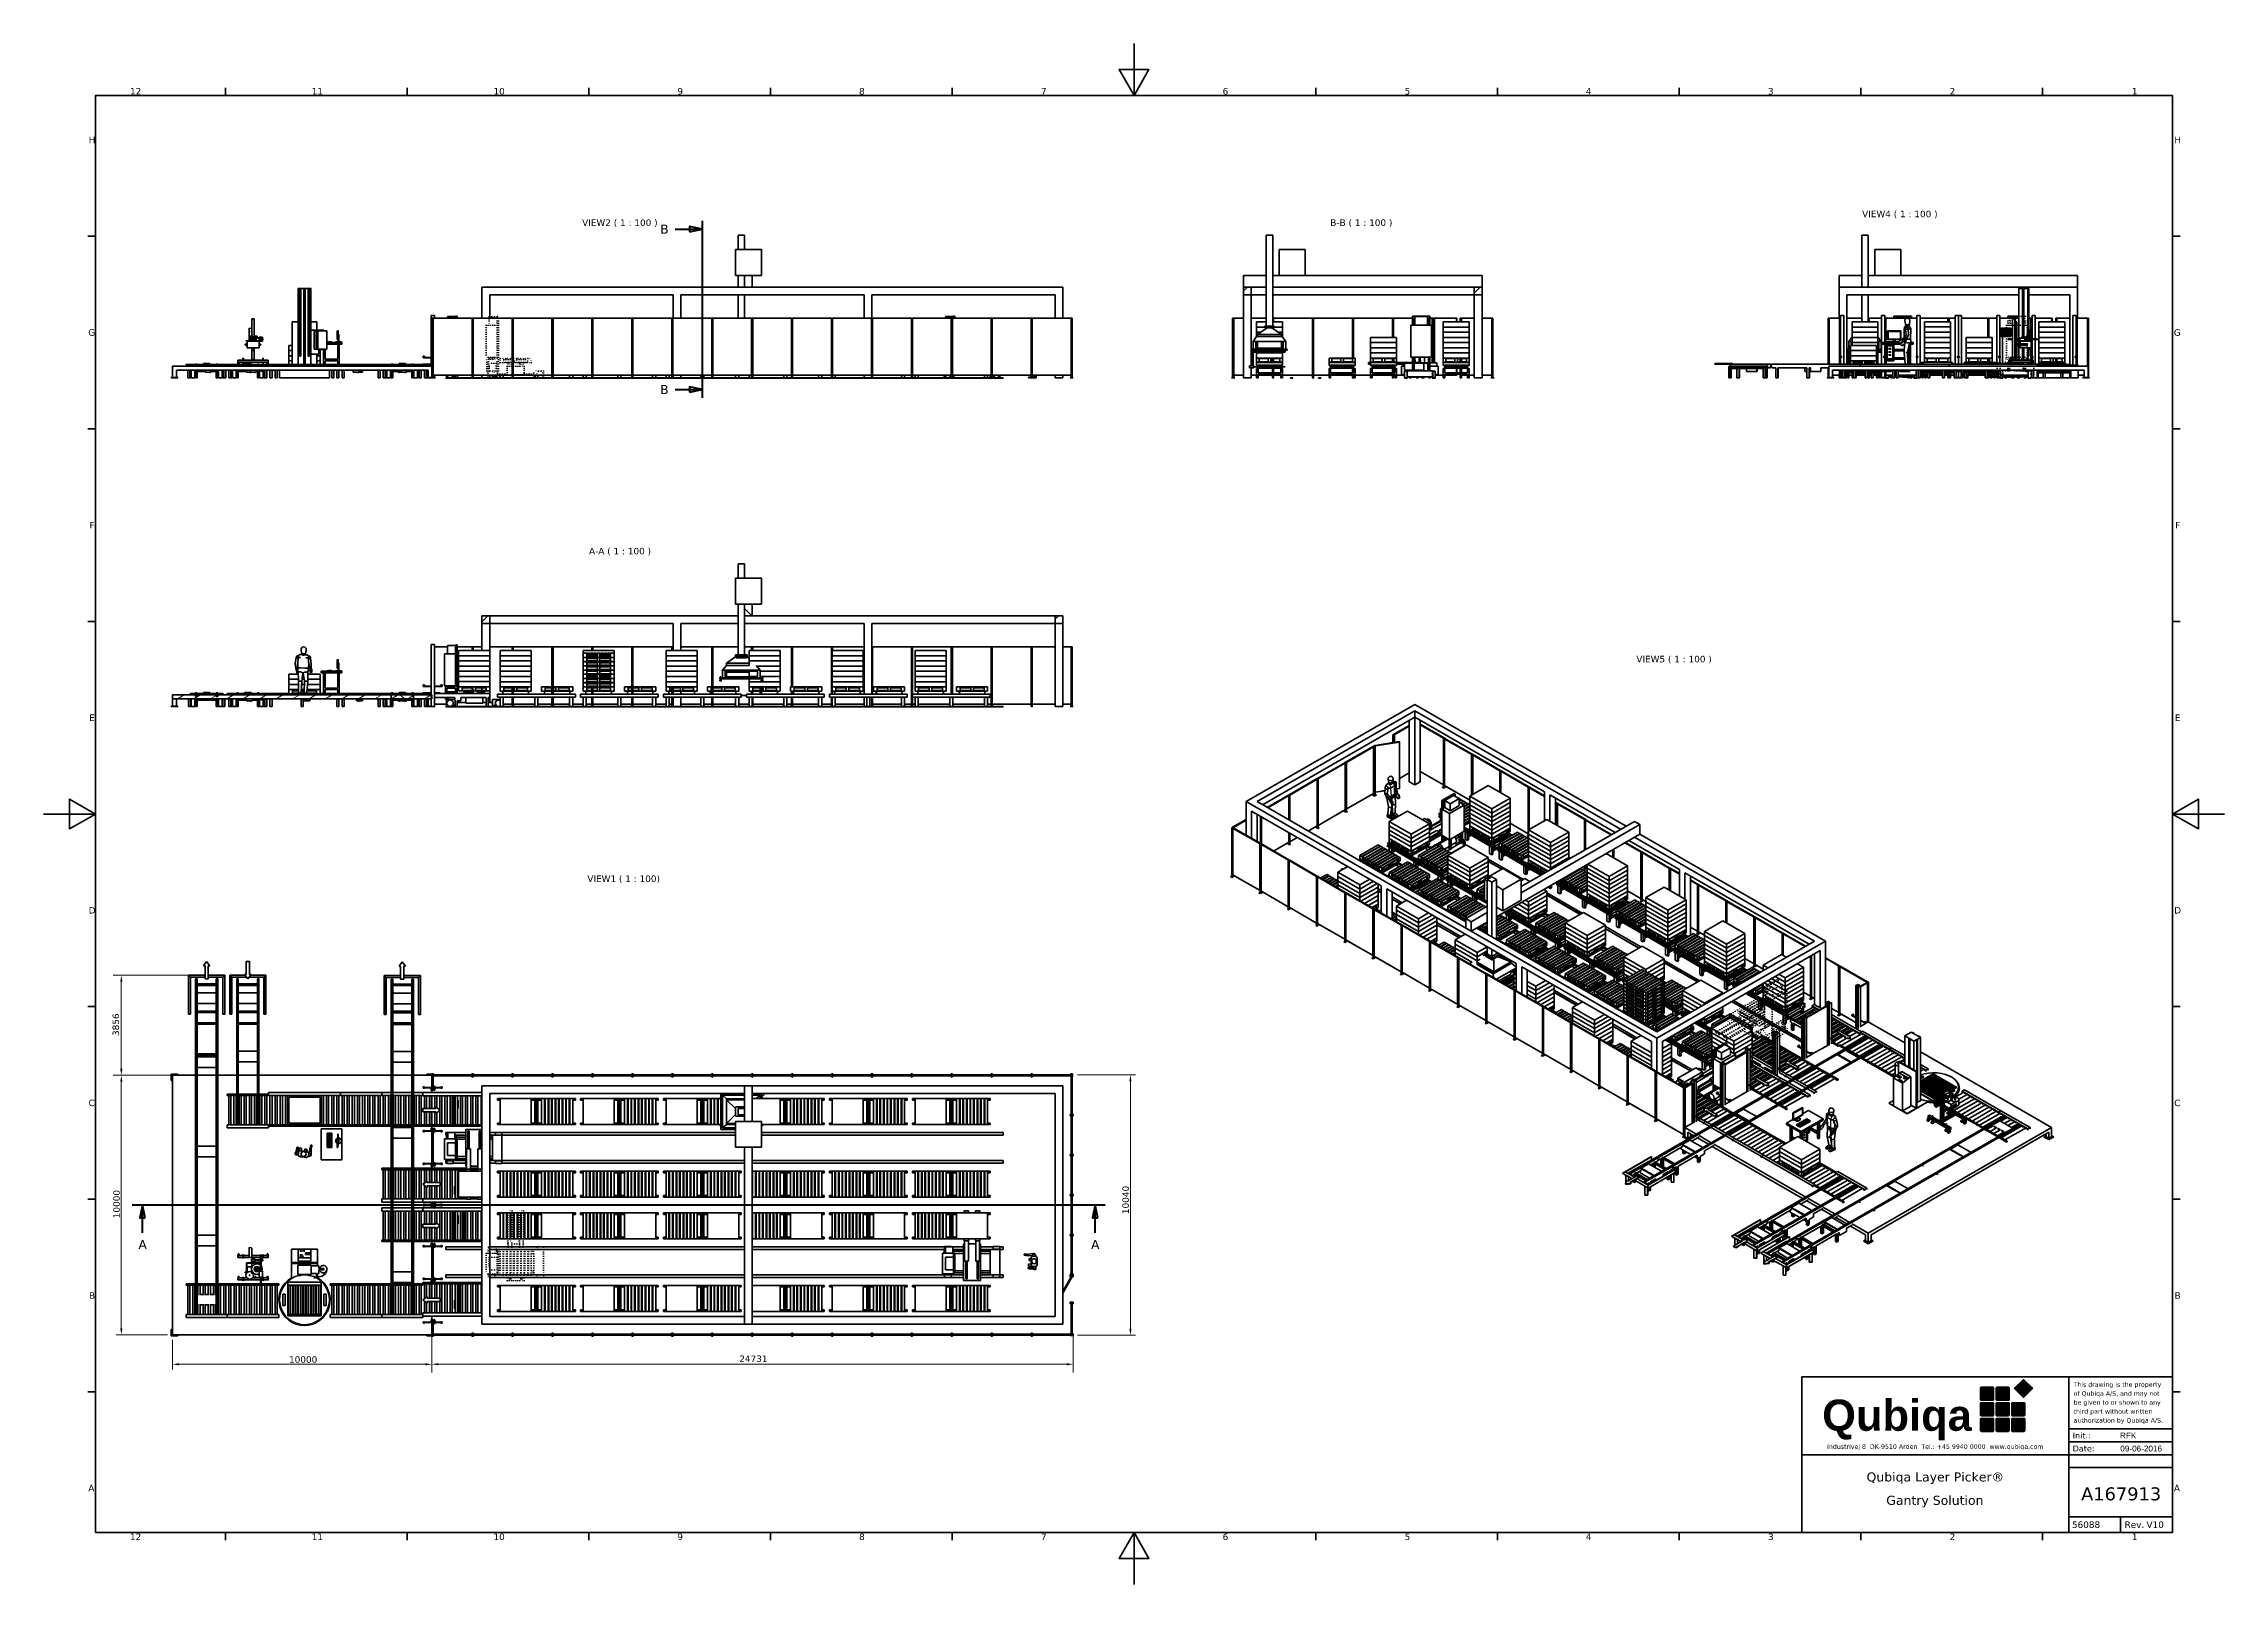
# Model space of a CAD drawing. Header units: millimetres. Extents: x 0 to 84100, y 0 to 59400.
import ezdxf
from ezdxf.enums import TextEntityAlignment as Align

# ---------------------------------------------------------------- set-up
doc = ezdxf.new("R2010")
doc.units = ezdxf.units.MM
doc.header["$LTSCALE"] = 100
doc.linetypes.add('CHAIN', pattern=[0.3543, 0.2362, -0.0295, 0.0591, -0.0295])
doc.linetypes.add('DOTTED', pattern=[0.0481, 0.0068, -0.0413])
for name, color, linetype, lineweight in [('Border (ISO)', 7, 'Continuous', 35), ('Dimension (ISO)', 7, 'Continuous', 18), ('Hatch (ISO)', 7, 'Continuous', 18), ('Reference (ISO)', 7, 'DOTTED', 25), ('Section Line (ISO)', 7, 'CHAIN', 50), ('Symbol (ISO)', 7, 'Continuous', 18), ('Title (ISO)', 7, 'Continuous', 35), ('Visible (ISO)', 7, 'Continuous', 35), ('Visible Narrow (ISO)', 7, 'Continuous', 25)]:
    doc.layers.add(name, color=color, linetype=linetype, lineweight=lineweight)
doc.styles.add('Label Text (ISO)', font='verdana.ttf')
doc.styles.add('Note Text (ISO)', font='verdana.ttf')
doc.styles.add('Text Style48', font='arial.ttf')
doc.styles.add('Text Style54', font='')
doc.styles.add('Text Style56', font='verdana.ttf')
doc.styles.add('Text Style58', font='verdana.ttf')
doc.styles.add('Text Style59', font='verdana.ttf')
doc.styles.add('Text Style60', font='verdana.ttf')
doc.styles.get('Text Style54').set_extended_font_data('Arial', bold=True)
doc.dimstyles.new('Default - Method 1b (ISO)', dxfattribs={"dimscale": 100, "dimtxt": 2.5, "dimasz": 2.5, "dimexe": 2, "dimexo": 2, "dimgap": 0.5, "dimtad": 1, "dimtoh": 1, "dimdec": 1, "dimrnd": 1e-08, "dimtxsty": 'Note Text (ISO)', "dimcen": 0.09, "dimdle": 10, "dimclrd": 256, "dimclre": 256, "dimclrt": 256, "dimadec": 1, "dimazin": 2, "dimtfac": 0.72, "dimtmove": 0, "dimatfit": 3, "dimfxl": 1, "dimtolj": 1, "dimlwd": -1, "dimlwe": -1, "dimarcsym": 0})
doc.dimstyles.new('Salg Layout', dxfattribs={"dimscale": 100, "dimtxt": 2.5, "dimasz": 2.5, "dimexe": 3.175, "dimexo": 0, "dimgap": 0.762, "dimtad": 1, "dimdec": 0, "dimrnd": 1e-08, "dimzin": 0, "dimtxsty": 'Note Text (ISO)', "dimcen": 0.09, "dimdle": 10, "dimclrd": 256, "dimclre": 256, "dimclrt": 256, "dimadec": 0, "dimazin": 0, "dimtfac": 1, "dimtmove": 0, "dimatfit": 3, "dimfxl": 1, "dimtolj": 1, "dimtzin": 0, "dimlwd": -1, "dimlwe": -1, "dimarcsym": 0})
pattern_1 = [(45, (0, 0), (-224.5064, 224.5064), [])]
pattern_2 = [(135, (0, 0), (-224.5064, -224.5064), [])]
pattern_3 = [(30, (0, 0), (-158.75, 274.963), [])]
pattern_4 = [(60, (0, 0), (-274.963, 158.75), [])]

msp = doc.modelspace()

# ---------------------------------------------------------------- texts
at = {"layer": 'Symbol (ISO)', "char_height": 250, "attachment_point": 7, "style": 'Note Text (ISO)'}
for s, insert in [('VIEW2 ( 1 : 100 )', (20768.18, 52327.43)), ('B-B ( 1 : 100 )', (49619.94, 52327.43)), ('VIEW4 ( 1 : 100 )', (70129.65, 52663.57)), ('A-A ( 1 : 100 )', (21032.87, 39665.43)), ('VIEW5 ( 1 : 100 )', (61422.23, 35502.73)), ('VIEW1 ( 1 : 100)', (20968.3, 27035.46))]:
    msp.add_mtext(s, dxfattribs=dict(at, insert=insert))

# ---------------------------------------------------------------- blocks, each defined once
blk = doc.blocks.new('Borders Default Border')
at = {"layer": 'Border (ISO)'}
for p, q in [((70.08, 574), (70.08, 576.9)), ((140.17, 574), (140.17, 576.9)), ((210.25, 574), (210.25, 576.9)), ((280.33, 574), (280.33, 576.9)), ((350.42, 574), (350.42, 576.9)), ((490.58, 574), (490.58, 576.9)), ((560.67, 574), (560.67, 576.9)), ((630.75, 574), (630.75, 576.9)), ((700.83, 574), (700.83, 576.9)), ((770.92, 574), (770.92, 576.9)), ((20, 519.75), (17.1, 519.75)), ((821, 519.75), (823.9, 519.75)), ((20, 445.5), (17.1, 445.5)), ((821, 445.5), (823.9, 445.5)), ((20, 371.25), (17.1, 371.25)), ((821, 371.25), (823.9, 371.25)), ((20, 222.75), (17.1, 222.75)), ((821, 222.75), (823.9, 222.75)), ((20, 148.5), (17.1, 148.5)), ((821, 148.5), (823.9, 148.5)), ((20, 74.25), (17.1, 74.25)), ((821, 74.25), (823.9, 74.25)), ((70.08, 20), (70.08, 17.1)), ((140.17, 20), (140.17, 17.1)), ((210.25, 20), (210.25, 17.1)), ((280.33, 20), (280.33, 17.1)), ((350.42, 20), (350.42, 17.1)), ((490.58, 20), (490.58, 17.1)), ((560.67, 20), (560.67, 17.1)), ((630.75, 20), (630.75, 17.1)), ((700.83, 20), (700.83, 17.1)), ((770.92, 20), (770.92, 17.1))]:
    blk.add_line(p, q, dxfattribs=at)
at = {"layer": 'Border (ISO)', "flags": 128}
for points in [[(420.5, 594), (420.5, 574), (414.73, 584), (426.27, 584), (420.5, 574)], [(20, 20), (20, 574), (821, 574), (821, 20), (20, 20)], [(0, 297), (20, 297), (10, 302.77), (10, 291.23), (20, 297)], [(841, 297), (821, 297), (831, 302.77), (831, 291.23), (821, 297)], [(420.5, 0), (420.5, 20), (414.73, 10), (426.27, 10), (420.5, 20)]]:
    blk.add_lwpolyline(points, dxfattribs=at)
at = {"layer": 'Border (ISO)', "char_height": 2.5, "attachment_point": 7, "style": 'Note Text (ISO)'}
for s, insert in [('12', (33.31, 574.4)), ('11', (103.4, 574.4)), ('10', (173.48, 574.35)), ('9', (244.38, 574.35)), ('8', (314.48, 574.34)), ('7', (384.62, 574.4)), ('6', (454.67, 574.35)), ('5', (524.84, 574.35)), ('4', (594.74, 574.4)), ('3', (664.97, 574.35)), ('2', (735.05, 574.4)), ('1', (805.32, 574.4)), ('H', (17.39, 555.62)), ('H', (821.69, 555.62)), ('G', (17.21, 481.33)), ('G', (821.51, 481.33)), ('F', (17.69, 407.12)), ('F', (821.99, 407.12)), ('E', (17.59, 332.88)), ('E', (821.89, 332.88)), ('D', (17.36, 258.62)), ('D', (821.66, 258.62)), ('C', (17.34, 184.33)), ('C', (821.64, 184.33)), ('B', (17.5, 110.12)), ('B', (821.8, 110.12)), ('A', (17.22, 35.88)), ('A', (821.52, 35.88)), ('12', (33.31, 17.1)), ('11', (103.4, 17.1)), ('10', (173.48, 17.05)), ('9', (244.38, 17.05)), ('8', (314.48, 17.04)), ('7', (384.62, 17.1)), ('6', (454.67, 17.05)), ('5', (524.84, 17.05)), ('4', (594.74, 17.1)), ('3', (664.97, 17.05)), ('2', (735.05, 17.1)), ('1', (805.32, 17.1))]:
    blk.add_mtext(s, dxfattribs=dict(at, insert=insert))
blk = doc.blocks.new('Title Blocks Salg Layout')
at = {"layer": 'Hatch (ISO)'}
h = blk.add_hatch(color=7, dxfattribs=at)
edge = h.paths.add_edge_path()
edge.add_line((139.18, 65.36), (142.36, 62.18))
edge.add_arc((142.54, 62.35), 0.25, 225, 315)
edge.add_line((142.71, 62.18), (145.89, 65.36))
edge.add_arc((145.72, 65.54), 0.25, 315, 405)
edge.add_line((145.89, 65.71), (142.71, 68.89))
edge.add_arc((142.54, 68.72), 0.25, 45, 135)
edge.add_line((142.36, 68.89), (139.18, 65.71))
edge.add_arc((139.35, 65.54), 0.25, 135, 225)
h = blk.add_hatch(color=7, dxfattribs=at)
edge = h.paths.add_edge_path()
edge.add_line((126, 65.75), (126, 61.25))
edge.add_arc((126.25, 61.25), 0.25, 180, 270)
edge.add_line((126.25, 61), (130.75, 61))
edge.add_arc((130.75, 61.25), 0.25, 270, 360)
edge.add_line((131, 61.25), (131, 65.75))
edge.add_arc((130.75, 65.75), 0.25, 0, 90)
edge.add_line((130.75, 66), (126.25, 66))
edge.add_arc((126.25, 65.75), 0.25, 90, 180)
h = blk.add_hatch(color=7, dxfattribs=at)
edge = h.paths.add_edge_path()
edge.add_line((131, 55.25), (131, 59.75))
edge.add_arc((130.75, 59.75), 0.25, 0, 90)
edge.add_line((130.75, 60), (126.25, 60))
edge.add_arc((126.25, 59.75), 0.25, 90, 180)
edge.add_line((126, 59.75), (126, 55.25))
edge.add_arc((126.25, 55.25), 0.25, 180, 270)
edge.add_line((126.25, 55), (130.75, 55))
edge.add_arc((130.75, 55.25), 0.25, 270, 360)
h = blk.add_hatch(color=7, dxfattribs=at)
edge = h.paths.add_edge_path()
edge.add_arc((136.75, 65.75), 0.25, 0, 90)
edge.add_line((136.75, 66), (132.25, 66))
edge.add_arc((132.25, 65.75), 0.25, 90, 180)
edge.add_line((132, 65.75), (132, 61.25))
edge.add_arc((132.25, 61.25), 0.25, 180, 270)
edge.add_line((132.25, 61), (136.75, 61))
edge.add_arc((136.75, 61.25), 0.25, 270, 360)
edge.add_line((137, 61.25), (137, 65.75))
h = blk.add_hatch(color=7, dxfattribs=at)
edge = h.paths.add_edge_path()
edge.add_arc((132.25, 55.25), 0.25, 180, 270)
edge.add_line((132.25, 55), (136.75, 55))
edge.add_arc((136.75, 55.25), 0.25, 270, 360)
edge.add_line((137, 55.25), (137, 59.75))
edge.add_arc((136.75, 59.75), 0.25, 0, 90)
edge.add_line((136.75, 60), (132.25, 60))
edge.add_arc((132.25, 59.75), 0.25, 90, 180)
edge.add_line((132, 59.75), (132, 55.25))
h = blk.add_hatch(color=7, dxfattribs=at)
edge = h.paths.add_edge_path()
edge.add_arc((142.75, 59.75), 0.25, 0, 90)
edge.add_line((142.75, 60), (138.25, 60))
edge.add_arc((138.25, 59.75), 0.25, 90, 180)
edge.add_line((138, 59.75), (138, 55.25))
edge.add_arc((138.25, 55.25), 0.25, 180, 270)
edge.add_line((138.25, 55), (142.75, 55))
edge.add_arc((142.75, 55.25), 0.25, 270, 360)
edge.add_line((143, 55.25), (143, 59.75))
h = blk.add_hatch(color=7, dxfattribs=at)
edge = h.paths.add_edge_path()
edge.add_line((126, 53.75), (126, 49.25))
edge.add_arc((126.25, 49.25), 0.25, 180, 270)
edge.add_line((126.25, 49), (130.75, 49))
edge.add_arc((130.75, 49.25), 0.25, 270, 360)
edge.add_line((131, 49.25), (131, 53.75))
edge.add_arc((130.75, 53.75), 0.25, 0, 90)
edge.add_line((130.75, 54), (126.25, 54))
edge.add_arc((126.25, 53.75), 0.25, 90, 180)
h = blk.add_hatch(color=7, dxfattribs=at)
edge = h.paths.add_edge_path()
edge.add_arc((136.75, 53.75), 0.25, 0, 90)
edge.add_line((136.75, 54), (132.25, 54))
edge.add_arc((132.25, 53.75), 0.25, 90, 180)
edge.add_line((132, 53.75), (132, 49.25))
edge.add_arc((132.25, 49.25), 0.25, 180, 270)
edge.add_line((132.25, 49), (136.75, 49))
edge.add_arc((136.75, 49.25), 0.25, 270, 360)
edge.add_line((137, 49.25), (137, 53.75))
h = blk.add_hatch(color=7, dxfattribs=at)
edge = h.paths.add_edge_path()
edge.add_arc((142.75, 53.75), 0.25, 0, 90)
edge.add_line((142.75, 54), (138.25, 54))
edge.add_arc((138.25, 53.75), 0.25, 90, 180)
edge.add_line((138, 53.75), (138, 49.25))
edge.add_arc((138.25, 49.25), 0.25, 180, 270)
edge.add_line((138.25, 49), (142.75, 49))
edge.add_arc((142.75, 49.25), 0.25, 270, 360)
edge.add_line((143, 49.25), (143, 53.75))
at = {"layer": 'Title (ISO)'}
for p, q in [((200, 70), (57, 70)), ((57, 10), (57, 70)), ((142.36, 68.89), (139.18, 65.71)), ((145.89, 65.71), (142.71, 68.89)), ((160, 10), (160, 70)), ((200, 10), (200, 70)), ((126, 65.75), (126, 61.25)), ((126, 59.75), (126, 55.25)), ((130.75, 66), (126.25, 66)), ((126.25, 61), (130.75, 61)), ((130.75, 60), (126.25, 60)), ((131, 61.25), (131, 65.75)), ((131, 55.25), (131, 59.75)), ((132, 65.75), (132, 61.25)), ((132, 59.75), (132, 55.25)), ((136.75, 66), (132.25, 66)), ((132.25, 61), (136.75, 61)), ((136.75, 60), (132.25, 60)), ((137, 61.25), (137, 65.75)), ((137, 55.25), (137, 59.75)), ((138, 55.25), (138, 59.75)), ((138.25, 60), (142.75, 60)), ((139.18, 65.36), (142.36, 62.18)), ((142.71, 62.18), (145.89, 65.36)), ((143, 59.75), (143, 55.25)), ((126, 53.75), (126, 49.25)), ((126.25, 55), (130.75, 55)), ((130.75, 54), (126.25, 54)), ((131, 49.25), (131, 53.75)), ((132, 53.75), (132, 49.25)), ((132.25, 55), (136.75, 55)), ((136.75, 54), (132.25, 54)), ((137, 49.25), (137, 53.75)), ((138, 49.25), (138, 53.75)), ((142.75, 55), (138.25, 55)), ((138.25, 54), (142.75, 54)), ((143, 53.75), (143, 49.25)), ((126.25, 49), (130.75, 49)), ((132.25, 49), (136.75, 49)), ((142.75, 49), (138.25, 49)), ((160, 50), (200, 50)), ((160, 45), (200, 45)), ((200, 40), (57, 40)), ((160, 35), (200, 35)), ((57, 10), (200, 10)), ((160, 16), (200, 16)), ((180, 16), (180, 10))]:
    blk.add_line(p, q, dxfattribs=at)
for centre, start, end in [((142.54, 68.72), 45, 135), ((126.25, 65.75), 90, 180), ((126.25, 61.25), 180, 270), ((126.25, 59.75), 90, 180), ((130.75, 65.75), 0, 90), ((130.75, 61.25), 270, 0), ((130.75, 59.75), 0, 90), ((132.25, 65.75), 90, 180), ((132.25, 61.25), 180, 270), ((132.25, 59.75), 90, 180), ((136.75, 65.75), 0, 90), ((136.75, 61.25), 270, 0), ((136.75, 59.75), 0, 90), ((138.25, 59.75), 90, 180), ((139.35, 65.54), 135, 225), ((142.54, 62.35), 225, 315), ((142.75, 59.75), 0, 90), ((145.72, 65.54), 315, 45), ((126.25, 55.25), 180, 270), ((126.25, 53.75), 90, 180), ((130.75, 55.25), 270, 0), ((130.75, 53.75), 0, 90), ((132.25, 55.25), 180, 270), ((132.25, 53.75), 90, 180), ((136.75, 55.25), 270, 0), ((136.75, 53.75), 0, 90), ((138.25, 55.25), 180, 270), ((138.25, 53.75), 90, 180), ((142.75, 55.25), 270, 0), ((142.75, 53.75), 0, 90), ((126.25, 49.25), 180, 270), ((126.25, 49.25), 180, 270), ((130.75, 49.25), 270, 0), ((132.25, 49.25), 180, 270), ((136.75, 49.25), 270, 0), ((138.25, 49.25), 180, 270), ((142.75, 49.25), 270, 0)]:
    blk.add_arc(centre, 0.25, start, end, dxfattribs=at)
at = {"layer": 'Title (ISO)', "color": 7, "style": 'Text Style54'}
blk.add_text('Qubiqa', height=12, dxfattribs=at).set_placement((64.88, 61.21), align=Align.TOP_LEFT)
at = {"layer": 'Title (ISO)', "style": 'Text Style56'}
blk.add_text('Industrivej 8  DK-9510 Arden  Tel.: +45 9940 0000  www.qubiqa.com', height=1.75, dxfattribs=at).set_placement((108.5, 42.25), align=Align.CENTER)
at = {"layer": 'Title (ISO)', "style": 'Text Style58'}
for s, p in [('Init.:', (161.5, 46.25)), ('Date:', (161.5, 41.25))]:
    blk.add_text(s, height=2.25, dxfattribs=at).set_placement(p)
at = {"layer": 'Title (ISO)', "insert": (161.85, 67.92), "char_height": 1.75, "width": 36.6015, "attachment_point": 1, "line_spacing_factor": 1.182273, "style": 'Note Text (ISO)'}
blk.add_mtext('\\fVerdana|b0|i0;\\H1.7500;This drawing is the property\\Pof Qubiqa A/S, and may not be given to or shown to any third part without written authorization by Qubiqa A/S.', dxfattribs=at)
at = {"layer": 'Title (ISO)', "insert": (181.5, 13), "char_height": 2.5, "attachment_point": 4, "style": 'Note Text (ISO)'}
blk.add_mtext('Rev.', dxfattribs=at)
at = {"layer": 'Title (ISO)'}
for tag, p, height, style in [('AUTHOR_001', (179.75, 46.25), 2.25, 'Text Style48'), ('CREATION_DATE_001', (179.87, 41.24), 2.25, 'Text Style48'), ('TITLE_001', (82.01, 29.66), 3.5, 'Text Style60'), ('PART_NUMBER_001', (164.75, 22.4), 5, 'Text Style59'), ('SUBJECT_001', (89.61, 20.66), 3.5, 'Text Style60'), ('VERSION_001', (189.96, 11.75), 2.5, 'Note Text (ISO)')]:
    blk.add_attdef(tag, p, '', height=height, dxfattribs=dict(at, style=style))
at = {"layer": 'Title (ISO)', "style": 'Note Text (ISO)'}
blk.add_attdef('CATEGORY', text='', height=2.5, dxfattribs=at).set_placement((161.5, 39), align=Align.TOP_LEFT)
at = {"layer": 'Title (ISO)', "color": 8, "true_color": 0x808080, "style": 'Note Text (ISO)'}
blk.add_attdef('KEYWORDS_001', (161.19, 11.75), '', height=2.5, dxfattribs=at)
blk = doc.blocks.new('2dTransSection0')
at = {"layer": 'Section Line (ISO)', "linetype": 'CHAIN', "ltscale": 33.448322}
blk.add_line((34.21, 146.26), (409.43, 146.26), dxfattribs=at)
at = {"layer": 'Section Line (ISO)', "linetype": 'Continuous', "lineweight": 100}
for p, q in [((34.21, 146.26), (42.06, 146.26)), ((401.58, 146.26), (409.43, 146.26))]:
    blk.add_line(p, q, dxfattribs=at)
at = {"layer": 'Section Line (ISO)', "linetype": 'Continuous'}
for p, q in [((38.13, 146.26), (37.13, 141.26)), ((38.13, 141.26), (38.13, 146.26)), ((39.13, 141.26), (38.13, 146.26)), ((405.5, 146.26), (404.5, 141.26)), ((405.5, 141.26), (405.5, 146.26)), ((406.5, 141.26), (405.5, 146.26)), ((37.13, 141.26), (39.13, 141.26)), ((38.13, 135.52), (38.13, 141.26)), ((404.5, 141.26), (406.5, 141.26)), ((405.5, 135.52), (405.5, 141.26))]:
    blk.add_line(p, q, dxfattribs=at)
at = {"layer": 'Section Line (ISO)', "linetype": 'Continuous', "flags": 128}
for points in [[(39.13, 141.26), (38.13, 146.26), (37.13, 141.26), (39.13, 141.26)], [(406.5, 141.26), (405.5, 146.26), (404.5, 141.26), (406.5, 141.26)]]:
    blk.add_lwpolyline(points, dxfattribs=at)
at = {"layer": 'Section Line (ISO)'}
for points in [[(39.13, 141.26), (38.13, 146.26), (37.13, 141.26), (39.13, 141.26)], [(406.5, 141.26), (405.5, 146.26), (404.5, 141.26), (406.5, 141.26)]]:
    blk.add_solid(points, dxfattribs=at)
at = {"layer": 'Section Line (ISO)', "char_height": 3.5, "attachment_point": 7, "style": 'Label Text (ISO)'}
for insert in [(36.54, 129.26), (403.92, 129.26)]:
    blk.add_mtext('A', dxfattribs=dict(at, insert=insert))
blk = doc.blocks.new('2dTransSection1')
at = {"layer": 'Section Line (ISO)', "linetype": 'Continuous'}
for p, q in [((243.59, 522.5), (249.08, 522.5)), ((254.08, 522.5), (249.08, 523.5)), ((249.08, 523.5), (249.08, 521.5)), ((249.08, 522.5), (254.08, 522.5)), ((249.08, 521.5), (254.08, 522.5)), ((243.59, 460.63), (249.08, 460.63)), ((254.08, 460.63), (249.08, 461.63)), ((249.08, 461.63), (249.08, 459.63)), ((249.08, 460.63), (254.08, 460.63)), ((249.08, 459.63), (254.08, 460.63))]:
    blk.add_line(p, q, dxfattribs=at)
at = {"layer": 'Section Line (ISO)', "linetype": 'CHAIN', "ltscale": 29.108171}
blk.add_line((254.08, 457.47), (254.08, 525.66), dxfattribs=at)
at = {"layer": 'Section Line (ISO)', "linetype": 'Continuous', "lineweight": 100}
for p, q in [((254.08, 519.35), (254.08, 525.66)), ((254.08, 457.47), (254.08, 463.78))]:
    blk.add_line(p, q, dxfattribs=at)
at = {"layer": 'Section Line (ISO)', "linetype": 'Continuous', "flags": 128}
for points in [[(249.08, 521.5), (254.08, 522.5), (249.08, 523.5), (249.08, 521.5)], [(249.08, 459.63), (254.08, 460.63), (249.08, 461.63), (249.08, 459.63)]]:
    blk.add_lwpolyline(points, dxfattribs=at)
at = {"layer": 'Section Line (ISO)'}
for points in [[(249.08, 521.5), (254.08, 522.5), (249.08, 523.5), (249.08, 521.5)], [(249.08, 459.63), (254.08, 460.63), (249.08, 461.63), (249.08, 459.63)]]:
    blk.add_solid(points, dxfattribs=at)
at = {"layer": 'Section Line (ISO)', "char_height": 3.5, "attachment_point": 7, "style": 'Label Text (ISO)'}
for insert in [(237.74, 520.75), (237.74, 458.88)]:
    blk.add_mtext('B', dxfattribs=dict(at, insert=insert))
blk = doc.blocks.new('*D19')
at = {"layer": 'Defpoints', "color": 0, "transparency": 16777216}
for p in [(14975, 9626), (39705, 9599), (39705, 8486)]:
    blk.add_point(p, dxfattribs=at)
at = {"layer": 'Dimension (ISO)', "transparency": 16777216}
for p, q in [((14975, 9626), (14975, 8169)), ((39705, 9599), (39705, 8169)), ((15225, 8486), (39455, 8486))]:
    blk.add_line(p, q, dxfattribs=at)
for points in [[(15225, 8528), (15225, 8444), (14975, 8486)], [(39455, 8528), (39455, 8444), (39705, 8486)]]:
    blk.add_solid(points, dxfattribs=at)
at = {"layer": 'Dimension (ISO)', "transparency": 16777216, "insert": (26826, 8823), "char_height": 250, "attachment_point": 1, "style": 'Note Text (ISO)'}
blk.add_mtext('\\A1;24731', dxfattribs=at)
blk = doc.blocks.new('*D20')
at = {"layer": 'Defpoints', "color": 0, "transparency": 16777216}
for p in [(4975, 9626), (14975, 9626), (4975, 8484)]:
    blk.add_point(p, dxfattribs=at)
at = {"layer": 'Dimension (ISO)', "transparency": 16777216}
for p, q in [((4975, 9426), (4975, 8284)), ((14975, 9426), (14975, 8284)), ((14725, 8484), (5225, 8484))]:
    blk.add_line(p, q, dxfattribs=at)
for points in [[(5225, 8526), (5225, 8443), (4975, 8484)], [(14725, 8526), (14725, 8443), (14975, 8484)]]:
    blk.add_solid(points, dxfattribs=at)
at = {"layer": 'Dimension (ISO)', "transparency": 16777216, "insert": (9463, 8794), "char_height": 250, "attachment_point": 1, "style": 'Note Text (ISO)'}
blk.add_mtext('\\A1;10000', dxfattribs=at)
blk = doc.blocks.new('*D21')
at = {"layer": 'Defpoints', "color": 0, "transparency": 16777216}
for p in [(39665, 19646), (41911, 19646), (39665, 9606)]:
    blk.add_point(p, dxfattribs=at)
at = {"layer": 'Dimension (ISO)', "transparency": 16777216}
for p, q in [((39865, 19646), (42111, 19646)), ((41911, 9856), (41911, 19396)), ((39865, 9606), (42111, 9606))]:
    blk.add_line(p, q, dxfattribs=at)
for points in [[(41870, 19396), (41953, 19396), (41911, 19646)], [(41870, 9856), (41953, 9856), (41911, 9606)]]:
    blk.add_solid(points, dxfattribs=at)
at = {"layer": 'Dimension (ISO)', "transparency": 16777216, "insert": (41601, 14274), "char_height": 250, "attachment_point": 1, "rotation": 90, "style": 'Note Text (ISO)'}
blk.add_mtext('\\A1;10040', dxfattribs=at)
blk = doc.blocks.new('*D22')
at = {"layer": 'Defpoints', "color": 0, "transparency": 16777216}
for p in [(2997, 19626), (4975, 19626), (4975, 9626)]:
    blk.add_point(p, dxfattribs=at)
at = {"layer": 'Dimension (ISO)', "transparency": 16777216}
for p, q in [((4775, 19626), (2797, 19626)), ((2997, 9876), (2997, 19376)), ((4775, 9626), (2797, 9626))]:
    blk.add_line(p, q, dxfattribs=at)
for points in [[(2955, 19376), (3039, 19376), (2997, 19626)], [(2955, 9876), (3039, 9876), (2997, 9626)]]:
    blk.add_solid(points, dxfattribs=at)
at = {"layer": 'Dimension (ISO)', "transparency": 16777216, "insert": (2687, 14114), "char_height": 250, "attachment_point": 1, "rotation": 90, "style": 'Note Text (ISO)'}
blk.add_mtext('\\A1;10000', dxfattribs=at)
blk = doc.blocks.new('*D23')
at = {"layer": 'Defpoints', "color": 0, "transparency": 16777216}
for p in [(2997, 23482), (5588, 23482), (4975, 19626)]:
    blk.add_point(p, dxfattribs=at)
at = {"layer": 'Dimension (ISO)', "transparency": 16777216}
for p, q in [((5588, 23482), (2679, 23482)), ((2997, 19876), (2997, 23232)), ((4975, 19626), (2679, 19626))]:
    blk.add_line(p, q, dxfattribs=at)
for points in [[(2955, 23232), (3039, 23232), (2997, 23482)], [(2955, 19876), (3039, 19876), (2997, 19626)]]:
    blk.add_solid(points, dxfattribs=at)
at = {"layer": 'Dimension (ISO)', "transparency": 16777216, "insert": (2659, 21140), "char_height": 250, "attachment_point": 1, "rotation": 90, "style": 'Note Text (ISO)'}
blk.add_mtext('\\A1;3856', dxfattribs=at)

# ---------------------------------------------------------------- dimensions: what is measured, and where the dimension line sits
at = {"layer": 'Dimension (ISO)'}
for base, p1, p2, angle, dimstyle, override, picture, middle in [((2996.94, 23481.79), (4974.95, 19626.01), (5587.95, 23481.79), 270, 'Salg Layout', {"dimdec": 0, "dimtp": 0, "dimtm": 0, "dimtdec": 2, "dimtofl": 0, "dimatfit": 1}, '*D23', (2996.94, 21553.9)), ((2996.94, 19626.01), (4974.95, 9626.01), (4974.95, 19626.01), 90, 'Default - Method 1b (ISO)', {"dimtoh": 0, "dimdec": 1, "dimtp": 0, "dimtm": 0, "dimtdec": 2, "dimtofl": 0, "dimatfit": 1}, '*D22', (2996.94, 14626.01)), ((41911.27, 19646.01), (39665.45, 9606.01), (39665.45, 19646.01), 90, 'Default - Method 1b (ISO)', {"dimtoh": 0, "dimdec": 1, "dimtp": 0, "dimtm": 0, "dimtdec": 2, "dimtofl": 0, "dimatfit": 1}, '*D21', (41911.27, 14786.01)), ((4974.95, 8484.21), (14974.95, 9626.01), (4974.95, 9626.01), 180, 'Default - Method 1b (ISO)', {"dimtoh": 0, "dimdec": 1, "dimtp": 0, "dimtm": 0, "dimtdec": 2, "dimtofl": 0, "dimatfit": 1}, '*D20', (9974.95, 8484.21)), ((39705.44974491, 8486.01251133), (14974.94974491, 9626.01251133), (39705.44974491, 9598.51251133), 180, 'Salg Layout', {"dimdec": 0, "dimtp": 0, "dimtm": 0, "dimtdec": 2, "dimtofl": 0, "dimatfit": 1}, '*D19', (27340.19974491, 8486.01251133))]:
    dim = msp.add_linear_dim(base=base, p1=p1, p2=p2, angle=angle, dimstyle=dimstyle, override=override, dxfattribs=at)
    dim.commit()
    dim.dimension.update_dxf_attribs({"geometry": picture, "text_midpoint": middle, "dimtype": 160})

# ---------------------------------------------------------------- hatches: boundary and pattern name
at = {"layer": 'Hatch (ISO)'}
h = msp.add_hatch(dxfattribs=at)
h.set_pattern_fill('ANSI31', color=256, scale=2540, style=0)
h.set_pattern_definition(pattern_1)
h.paths.add_polyline_path([(55174.08, 49713.57), (55474.08, 49713.57), (55474.08, 50013.57), (55174.08, 50013.57)])
h.paths.add_polyline_path([(46274.08, 49713.57), (46574.08, 49713.57), (46574.08, 50013.57), (46274.08, 50013.57)])
h = msp.add_hatch(dxfattribs=at)
h.set_pattern_fill('ANSI31', color=256, scale=2540, angle=90, style=0)
h.set_pattern_definition(pattern_2)
h.paths.add_polyline_path([(45889.08, 46613.57), (45889.08, 46623.57), (45889.08, 48803.57), (45889.08, 48813.57), (45859.08, 48813.57), (45859.08, 48803.57), (45859.08, 46623.57), (45859.08, 46613.57)])
h = msp.add_hatch(dxfattribs=at)
h.set_pattern_fill('ANSI31', color=256, scale=2540, angle=15, style=0)
h.set_pattern_definition(pattern_4)
h.paths.add_polyline_path([(55859.08, 46623.57), (55859.08, 46613.57), (55889.08, 46613.57), (55889.08, 46623.57), (55889.08, 48803.57), (55889.08, 48813.57), (55859.08, 48813.57), (55859.08, 48803.57)])
h = msp.add_hatch(dxfattribs=at)
h.set_pattern_fill('ANSI31', color=256, scale=2540, style=0)
h.set_pattern_definition(pattern_1)
h.paths.add_polyline_path([(47715.08, 46992.57), (47774.08, 46992.57), (47774.08, 46993.57), (47714.08, 46993.57), (47714.08, 46933.57), (46834.08, 46933.57), (46834.08, 46993.57), (46774.08, 46993.57), (46774.08, 46992.57), (46833.08, 46992.57), (46833.08, 46874.57), (46774.08, 46874.57), (46774.08, 46513.57), (46834.08, 46513.57), (46834.08, 46653.57), (47714.08, 46653.57), (47714.08, 46513.57), (47774.08, 46513.57), (47774.08, 46874.57), (47715.08, 46874.57)])
h.paths.add_polyline_path([(47714.08, 46713.57), (46834.08, 46713.57), (46834.08, 46893.57), (47714.08, 46893.57)], flags=0)
h = msp.add_hatch(dxfattribs=at)
h.set_pattern_fill('ANSI31', color=256, scale=2540, angle=75, style=0)
h.set_pattern_definition([(120, (0, 0), (-274.963, -158.75), [])])
h.paths.add_polyline_path([(48079.48, 46503.57), (48179.48, 46503.57), (48179.48, 46513.57), (48079.48, 46513.57)])
h.paths.add_polyline_path([(49259.48, 46503.57), (49259.48, 46513.57), (49159.48, 46513.57), (49159.48, 46503.57)])
h = msp.add_hatch(dxfattribs=at)
h.set_pattern_fill('ANSI31', color=256, scale=2540, angle=-15, style=0)
h.set_pattern_definition(pattern_3)
h.paths.add_polyline_path([(50515.08, 46992.57), (50574.08, 46992.57), (50574.08, 46993.57), (50514.08, 46993.57), (50514.08, 46933.57), (49634.08, 46933.57), (49634.08, 46993.57), (49574.08, 46993.57), (49574.08, 46992.57), (49633.08, 46992.57), (49633.08, 46874.57), (49574.08, 46874.57), (49574.08, 46513.57), (49634.08, 46513.57), (49634.08, 46653.57), (50514.08, 46653.57), (50514.08, 46513.57), (50574.08, 46513.57), (50574.08, 46874.57), (50515.08, 46874.57)])
h.paths.add_polyline_path([(50514.08, 46713.57), (49634.08, 46713.57), (49634.08, 46893.57), (50514.08, 46893.57)], flags=0)
h = msp.add_hatch(dxfattribs=at)
h.set_pattern_fill('ANSI31', color=256, scale=2540, angle=15, style=0)
h.set_pattern_definition(pattern_4)
h.paths.add_polyline_path([(52115.08, 46992.57), (52174.08, 46992.57), (52174.08, 46993.57), (52114.08, 46993.57), (52114.08, 46933.57), (51234.08, 46933.57), (51234.08, 46993.57), (51174.08, 46993.57), (51174.08, 46992.57), (51233.08, 46992.57), (51233.08, 46874.57), (51174.08, 46874.57), (51174.08, 46513.57), (51234.08, 46513.57), (51234.08, 46653.57), (52114.08, 46653.57), (52114.08, 46513.57), (52174.08, 46513.57), (52174.08, 46874.57), (52115.08, 46874.57)])
h.paths.add_polyline_path([(52114.08, 46713.57), (51234.08, 46713.57), (51234.08, 46893.57), (52114.08, 46893.57)], flags=0)
h = msp.add_hatch(dxfattribs=at)
h.set_pattern_fill('ANSI31', color=256, scale=2540, angle=15, style=0)
h.set_pattern_definition(pattern_4)
h.paths.add_polyline_path([(52488.68, 46503.57), (52588.68, 46503.57), (52588.68, 46513.57), (52488.68, 46513.57)])
h.paths.add_polyline_path([(53668.68, 46503.57), (53668.68, 46513.57), (53568.68, 46513.57), (53568.68, 46503.57)])
h = msp.add_hatch(dxfattribs=at)
h.set_pattern_fill('ANSI31', color=256, scale=2540, style=0)
h.set_pattern_definition(pattern_1)
h.paths.add_polyline_path([(54915.08, 46992.57), (54974.08, 46992.57), (54974.08, 46993.57), (54914.08, 46993.57), (54914.08, 46933.57), (54034.08, 46933.57), (54034.08, 46993.57), (53974.08, 46993.57), (53974.08, 46992.57), (54033.08, 46992.57), (54033.08, 46874.57), (53974.08, 46874.57), (53974.08, 46513.57), (54034.08, 46513.57), (54034.08, 46653.57), (54914.08, 46653.57), (54914.08, 46513.57), (54974.08, 46513.57), (54974.08, 46874.57), (54915.08, 46874.57)])
h.paths.add_polyline_path([(54914.08, 46713.57), (54034.08, 46713.57), (54034.08, 46893.57), (54914.08, 46893.57)], flags=0)
h = msp.add_hatch(dxfattribs=at)
h.set_pattern_fill('ANSI31', color=256, scale=2540, style=0)
h.set_pattern_definition(pattern_1)
h.paths.add_polyline_path([(39005.45, 37040.43), (39305.45, 37040.43), (39305.45, 37340.43), (39005.45, 37340.43)])
h.paths.add_polyline_path([(17205.45, 37040.43), (17205.45, 37340.43), (16905.45, 37340.43), (16905.45, 37040.43)])
h = msp.add_hatch(dxfattribs=at)
h.set_pattern_fill('ANSI31', color=256, scale=2540, angle=90, style=0)
h.set_pattern_definition(pattern_2)
h.paths.add_polyline_path([(27330.45, 37790.43), (27030.45, 37790.43), (27030.45, 37340.43), (27330.45, 37340.43)])
h = msp.add_hatch(dxfattribs=at)
h.set_pattern_fill('ANSI31', color=256, scale=2540, angle=15, style=0)
h.set_pattern_definition(pattern_4)
h.paths.add_polyline_path([(39630.45, 33950.43), (39630.45, 33940.43), (39660.45, 33940.43), (39660.45, 33950.43), (39660.45, 36130.43), (39660.45, 36140.43), (39630.45, 36140.43), (39630.45, 36130.43)])
h = msp.add_hatch(dxfattribs=at)
h.set_pattern_fill('ANSI31', color=256, scale=2540, angle=105, style=0)
h.set_pattern_definition([(150, (0, 0), (-158.75, -274.963), [])])
h.paths.add_polyline_path([(15374.45, 34678.03), (15324.45, 34678.03), (15324.45, 34628.03), (15374.45, 34628.03)])
h.paths.add_polyline_path([(14686.45, 34678.03), (14636.45, 34678.03), (14636.45, 34628.03), (14686.45, 34628.03)])
h.paths.add_polyline_path([(15100.45, 33850.43), (15071.45, 33850.43), (14939.45, 33850.43), (14910.45, 33850.43), (14910.45, 33840.43), (15100.45, 33840.43)])
h = msp.add_hatch(dxfattribs=at)
h.set_pattern_fill('ANSI31', color=256, scale=2540, angle=-15, style=0)
h.set_pattern_definition(pattern_3)
h.paths.add_polyline_path([(4974.95, 34140.43), (13400.95, 34140.43), (14260.95, 34140.43), (14974.95, 34140.43), (14974.95, 34290.43), (14260.95, 34290.43), (13400.95, 34290.43), (6717.95, 34290.43), (6657.95, 34290.43), (5917.95, 34290.43), (5857.95, 34290.43), (4974.95, 34290.43)])
h = msp.add_hatch(dxfattribs=at)
h.set_pattern_fill('ANSI31', color=256, scale=2540, style=0)
h.set_pattern_definition(pattern_1)
h.paths.add_polyline_path([(5917.95, 34227.43), (5917.95, 34290.43), (5917.95, 34365.43), (5857.95, 34365.43), (5857.95, 34290.43), (5857.95, 34227.43)])
h.paths.add_polyline_path([(6657.95, 34365.43), (6657.95, 34290.43), (6657.95, 34227.43), (6717.95, 34227.43), (6717.95, 34290.43), (6717.95, 34365.43)])
h = msp.add_hatch(dxfattribs=at)
h.set_pattern_fill('ANSI31', color=256, scale=2540, angle=90, style=0)
h.set_pattern_definition(pattern_2)
h.paths.add_polyline_path([(14200.95, 34337.43), (13460.95, 34337.43), (13460.95, 34365.43), (13400.95, 34365.43), (13400.95, 34290.43), (13400.95, 34140.43), (13400.95, 34082.43), (14260.95, 34082.43), (14260.95, 34140.43), (14260.95, 34290.43), (14260.95, 34365.43), (14200.95, 34365.43)])

# ---------------------------------------------------------------- linework, layer by layer
at = {"layer": 'Reference (ISO)', "ltscale": 17.151768}
for p, q in [((17180.45, 48875.57), (17180.45, 48545.57)), ((75850.26, 48545.57), (75850.26, 48875.57)), ((76335.26, 48875.57), (76335.26, 48545.57)), ((17155.45, 47230.57), (17485.45, 47230.57)), ((66476.87, 22784.09), (66476.87, 23053.88)), ((66692.54, 22659.89), (66692.54, 22929.68)), ((67035.48, 23127.17), (67035.48, 22857.38)), ((66643.04, 21535.95), (66409.69, 21670.33))]:
    msp.add_line(p, q, dxfattribs=at)
at = {"layer": 'Reference (ISO)', "ltscale": 21.13652}
for p, q in [((17485.45, 48875.57), (17180.45, 48875.57)), ((66476.87, 23053.88), (66692.54, 22929.68)), ((66476.87, 22784.09), (66692.54, 22659.89)), ((66819.82, 23251.37), (67035.48, 23127.17)), ((17485.45, 12617.01), (17180.45, 12617.01)), ((17485.45, 12132.01), (17180.45, 12132.01))]:
    msp.add_line(p, q, dxfattribs=at)
at = {"layer": 'Reference (ISO)', "ltscale": 17.931393}
for p, q in [((17485.45, 48545.57), (17485.45, 48890.57)), ((75755.26, 48545.57), (75755.26, 48890.57)), ((76430.26, 48545.57), (76430.26, 48890.57)), ((66409.69, 22745.4), (66409.69, 23027.46))]:
    msp.add_line(p, q, dxfattribs=at)
at = {"layer": 'Reference (ISO)', "ltscale": 4.910929}
for p, q in [((17545.45, 48890.57), (17485.45, 48890.57)), ((75815.26, 47290.57), (75755.26, 47290.57)), ((76430.26, 47290.57), (76370.26, 47290.57)), ((75755.26, 46790.57), (75815.26, 46790.57)), ((76370.26, 46790.57), (76430.26, 46790.57)), ((66409.69, 23027.46), (66367.27, 23051.89)), ((66409.69, 22745.4), (66452.12, 22769.83)), ((66844.56, 23326.74), (66886.99, 23302.31)), ((66685.46, 21151.8), (66727.89, 21176.23)), ((67120.34, 21402.23), (67162.76, 21426.66)), ((67162.76, 21508.1), (67205.19, 21483.67)), ((67205.19, 21483.67), (67162.76, 21459.23)), ((17485.45, 12712.01), (17545.45, 12712.01)), ((17545.45, 12037.01), (17485.45, 12037.01)), ((17545.45, 12091.01), (17605.45, 12091.01))]:
    msp.add_line(p, q, dxfattribs=at)
at = {"layer": 'Reference (ISO)', "ltscale": 18.191269}
for p, q in [((17545.45, 46790.57), (17545.45, 48890.57)), ((17505.45, 46513.57), (18905.45, 46513.57)), ((65722.39, 22271.6), (65474.9, 22129.09)), ((65818.55, 22216.22), (65571.06, 22073.71)), ((65914.72, 22160.85), (65667.23, 22018.33)), ((66010.88, 22105.47), (65763.4, 21962.95)), ((66040.58, 22454.84), (65793.1, 22312.32)), ((66107.05, 22050.09), (65859.56, 21907.57)), ((66136.75, 22399.46), (65889.26, 22256.94)), ((66203.22, 21994.71), (65955.73, 21852.19)), ((66232.92, 22344.08), (65985.43, 22201.57)), ((66299.38, 21939.33), (66051.9, 21796.81)), ((66329.08, 22288.71), (66081.6, 22146.19)), ((17876.95, 12476.01), (17876.95, 12826.01)), ((18533.95, 12476.01), (18533.95, 12826.01)), ((17876.95, 12026.01), (17876.95, 12376.01)), ((18011.95, 12026.01), (18011.95, 12376.01)), ((18399.45, 12026.01), (18399.45, 12376.01)), ((18533.95, 12026.01), (18533.95, 12376.01))]:
    msp.add_line(p, q, dxfattribs=at)
at = {"layer": 'Reference (ISO)', "ltscale": 17.54158}
for p, q in [((76430.26, 48890.57), (75755.26, 48890.57)), ((66367.27, 23051.89), (66844.56, 23326.74)), ((66886.99, 23302.31), (66409.69, 23027.46)), ((17485.45, 12037.01), (17485.45, 12712.01)), ((17545.45, 12712.01), (17545.45, 12037.01))]:
    msp.add_line(p, q, dxfattribs=at)
at = {"layer": 'Reference (ISO)', "ltscale": 19.750519}
for p, q in [((75815.26, 48545.57), (75815.26, 48830.57)), ((76370.26, 48545.57), (76370.26, 48830.57)), ((76195.26, 47083.07), (75815.26, 47083.07)), ((76195.26, 46808.07), (75815.26, 46808.07)), ((66452.12, 22769.83), (66452.12, 23002.83)), ((18347.95, 13131.01), (18062.95, 13131.01))]:
    msp.add_line(p, q, dxfattribs=at)
at = {"layer": 'Reference (ISO)', "ltscale": 2.864667}
for p, q in [((75815.26, 48830.57), (75850.26, 48830.57)), ((76335.26, 48830.57), (76370.26, 48830.57)), ((66452.12, 23002.83), (66476.87, 23017.09)), ((66452.12, 22769.83), (66476.87, 22784.09))]:
    msp.add_line(p, q, dxfattribs=at)
at = {"layer": 'Reference (ISO)', "ltscale": 16.805267}
for p, q in [((75850.26, 48875.57), (76335.26, 48875.57)), ((66476.87, 23053.88), (66819.82, 23251.37)), ((66692.54, 22929.68), (67035.48, 23127.17)), ((67035.48, 22857.38), (66692.54, 22659.89)), ((17180.45, 12617.01), (17180.45, 12132.01))]:
    msp.add_line(p, q, dxfattribs=at)
at = {"layer": 'Reference (ISO)', "ltscale": 17.463617}
for p, q in [((17485.45, 48545.57), (17065.45, 48545.57)), ((17485.45, 47315.57), (17065.45, 47315.57)), ((66365.5, 22719.95), (66662.48, 22548.93)), ((66365.5, 21714.37), (66662.48, 21543.35)), ((17485.45, 12774.51), (17065.45, 12774.51)), ((17485.45, 11974.51), (17065.45, 11974.51))]:
    msp.add_line(p, q, dxfattribs=at)
at = {"layer": 'Reference (ISO)', "ltscale": 18.265518}
for p, q in [((17065.45, 48545.57), (17065.45, 47315.57)), ((17485.45, 48545.57), (17485.45, 47315.57)), ((75692.76, 47315.57), (75692.76, 48545.57)), ((76492.76, 48545.57), (76492.76, 47315.57)), ((66365.5, 21714.37), (66365.5, 22719.95)), ((67228.17, 22874.69), (67228.17, 21869.1)), ((66662.48, 21543.35), (66662.48, 22548.93))]:
    msp.add_line(p, q, dxfattribs=at)
at = {"layer": 'Reference (ISO)', "ltscale": 18.480019}
for p, q in [((75692.76, 48545.57), (76492.76, 48545.57)), ((76492.76, 47315.57), (75692.76, 47315.57)), ((66662.48, 22548.93), (67228.17, 22874.69)), ((67228.17, 21869.1), (66662.48, 21543.35)), ((17065.45, 12774.51), (17065.45, 11974.51))]:
    msp.add_line(p, q, dxfattribs=at)
at = {"layer": 'Reference (ISO)', "ltscale": 20.270269}
msp.add_line((17485.45, 47290.57), (17095.45, 47290.57), dxfattribs=at)
at = {"layer": 'Reference (ISO)', "ltscale": 17.325018}
for p, q in [((17095.45, 46790.57), (17095.45, 47290.57)), ((75755.26, 46790.57), (75755.26, 47290.57)), ((75815.26, 46790.57), (75815.26, 47290.57)), ((76370.26, 46790.57), (76370.26, 47290.57)), ((76430.26, 46790.57), (76430.26, 47290.57))]:
    msp.add_line(p, q, dxfattribs=at)
at = {"layer": 'Reference (ISO)', "ltscale": 18.295218}
for p, q in [((17155.45, 46790.57), (17155.45, 47230.57)), ((17485.45, 46790.57), (17485.45, 47230.57)), ((75815.26, 47246.82), (75991.26, 47246.82)), ((75991.26, 47124.82), (75815.26, 47124.82)), ((17452.45, 47080.57), (17188.45, 47080.57)), ((66643.04, 21176.23), (66643.04, 21535.95))]:
    msp.add_line(p, q, dxfattribs=at)
at = {"layer": 'Reference (ISO)', "ltscale": 2.046162}
for p, q in [((17485.45, 47290.57), (17485.45, 47315.57)), ((75755.26, 47290.57), (75755.26, 47315.57)), ((75815.26, 47290.57), (75815.26, 47315.57)), ((76370.26, 47290.57), (76370.26, 47315.57)), ((76430.26, 47290.57), (76430.26, 47315.57)), ((76370.26, 46966.32), (76345.26, 46966.32))]:
    msp.add_line(p, q, dxfattribs=at)
at = {"layer": 'Reference (ISO)', "ltscale": 9.167153}
for p, q in [((17717.45, 47263.82), (17605.45, 47263.82)), ((17853.45, 47263.82), (17741.45, 47263.82)), ((17989.45, 47263.82), (17877.45, 47263.82)), ((18125.45, 47263.82), (18013.45, 47263.82)), ((18261.45, 47263.82), (18149.45, 47263.82)), ((18397.45, 47263.82), (18285.45, 47263.82)), ((18533.45, 47263.82), (18421.45, 47263.82)), ((18669.45, 47263.82), (18557.45, 47263.82)), ((18805.45, 47263.82), (18693.45, 47263.82)), ((75448.26, 46966.32), (75336.26, 46966.32)), ((65404.19, 22102.26), (65324.99, 22147.87)), ((65500.35, 22046.89), (65421.16, 22092.49)), ((65596.52, 21991.51), (65517.32, 22037.11)), ((65692.69, 21936.13), (65613.49, 21981.73)), ((65788.85, 21880.75), (65709.66, 21926.36)), ((65885.02, 21825.37), (65805.82, 21870.98)), ((66032.1, 22555.07), (66111.29, 22509.46)), ((66128.26, 22499.69), (66207.46, 22454.08)), ((66224.43, 22444.31), (66303.63, 22398.7)), ((65981.19, 21769.99), (65901.99, 21815.6)), ((66077.35, 21714.61), (65998.16, 21760.22)), ((66173.52, 21659.23), (66094.32, 21704.84)), ((17605.45, 12926.01), (17717.45, 12926.01)), ((17741.45, 12926.01), (17853.45, 12926.01)), ((17877.45, 12926.01), (17989.45, 12926.01)), ((18013.45, 12926.01), (18125.45, 12926.01)), ((18149.45, 12926.01), (18261.45, 12926.01)), ((18285.45, 12926.01), (18397.45, 12926.01)), ((18421.45, 12926.01), (18533.45, 12926.01)), ((18557.45, 12926.01), (18669.45, 12926.01)), ((18693.45, 12926.01), (18805.45, 12926.01)), ((17717.45, 11926.01), (17605.45, 11926.01)), ((17853.45, 11926.01), (17741.45, 11926.01)), ((17989.45, 11926.01), (17877.45, 11926.01)), ((18125.45, 11926.01), (18013.45, 11926.01)), ((18261.45, 11926.01), (18149.45, 11926.01)), ((18397.45, 11926.01), (18285.45, 11926.01)), ((18533.45, 11926.01), (18421.45, 11926.01)), ((18669.45, 11926.01), (18557.45, 11926.01)), ((18805.45, 11926.01), (18693.45, 11926.01))]:
    msp.add_line(p, q, dxfattribs=at)
at = {"layer": 'Reference (ISO)', "ltscale": 16.735968}
for p, q in [((17605.45, 47263.82), (17605.45, 47102.82)), ((18805.45, 47102.82), (18805.45, 47263.82)), ((75541.26, 47102.82), (75541.26, 47263.82)), ((76541.26, 47263.82), (76541.26, 47102.82)), ((65324.99, 22147.87), (65324.99, 22016.24)), ((66173.52, 21527.61), (66173.52, 21659.23))]:
    msp.add_line(p, q, dxfattribs=at)
at = {"layer": 'Reference (ISO)', "ltscale": 17.820019}
for p, q in [((17605.45, 47102.82), (18805.45, 47102.82)), ((66173.52, 21527.61), (65324.99, 22016.24))]:
    msp.add_line(p, q, dxfattribs=at)
at = {"layer": 'Reference (ISO)', "ltscale": 1.391358}
for p, q in [((17717.45, 47246.82), (17717.45, 47263.82)), ((17741.45, 47263.82), (17741.45, 47246.82)), ((17853.45, 47246.82), (17853.45, 47263.82)), ((17877.45, 47263.82), (17877.45, 47246.82)), ((17989.45, 47246.82), (17989.45, 47263.82)), ((18013.45, 47263.82), (18013.45, 47246.82)), ((18125.45, 47246.82), (18125.45, 47263.82)), ((18149.45, 47263.82), (18149.45, 47246.82)), ((18261.45, 47246.82), (18261.45, 47263.82)), ((18285.45, 47263.82), (18285.45, 47246.82)), ((18397.45, 47246.82), (18397.45, 47263.82)), ((18421.45, 47263.82), (18421.45, 47246.82)), ((18533.45, 47246.82), (18533.45, 47263.82)), ((18557.45, 47263.82), (18557.45, 47246.82)), ((18669.45, 47246.82), (18669.45, 47263.82)), ((18693.45, 47263.82), (18693.45, 47246.82)), ((65404.19, 22088.37), (65404.19, 22102.26)), ((65421.16, 22092.49), (65421.16, 22078.59)), ((65500.35, 22032.99), (65500.35, 22046.89)), ((65517.32, 22037.11), (65517.32, 22023.21)), ((65596.52, 21977.61), (65596.52, 21991.51)), ((65613.49, 21981.73), (65613.49, 21967.84)), ((65692.69, 21922.23), (65692.69, 21936.13)), ((65709.66, 21926.36), (65709.66, 21912.46)), ((65788.85, 21866.85), (65788.85, 21880.75)), ((65805.82, 21870.98), (65805.82, 21857.08)), ((66111.29, 22509.46), (66111.29, 22495.56)), ((66207.46, 22454.08), (66207.46, 22440.18)), ((66303.63, 22398.7), (66303.63, 22384.8)), ((65885.02, 21811.47), (65885.02, 21825.37)), ((65901.99, 21815.6), (65901.99, 21801.7)), ((65981.19, 21756.09), (65981.19, 21769.99)), ((65998.16, 21760.22), (65998.16, 21746.32)), ((66077.35, 21700.72), (66077.35, 21714.61)), ((66094.32, 21704.84), (66094.32, 21690.94))]:
    msp.add_line(p, q, dxfattribs=at)
at = {"layer": 'Reference (ISO)', "ltscale": 1.964311}
for p, q in [((17741.45, 47246.82), (17717.45, 47246.82)), ((17877.45, 47246.82), (17853.45, 47246.82)), ((18013.45, 47246.82), (17989.45, 47246.82)), ((18149.45, 47246.82), (18125.45, 47246.82)), ((18285.45, 47246.82), (18261.45, 47246.82)), ((18421.45, 47246.82), (18397.45, 47246.82)), ((18557.45, 47246.82), (18533.45, 47246.82)), ((18693.45, 47246.82), (18669.45, 47246.82)), ((65421.16, 22078.59), (65404.19, 22088.37)), ((65517.32, 22023.21), (65500.35, 22032.99)), ((65613.49, 21967.84), (65596.52, 21977.61)), ((65709.66, 21912.46), (65692.69, 21922.23)), ((65805.82, 21857.08), (65788.85, 21866.85)), ((65901.99, 21801.7), (65885.02, 21811.47)), ((65998.16, 21746.32), (65981.19, 21756.09)), ((66094.32, 21690.94), (66077.35, 21700.72)), ((17717.45, 12926.01), (17741.45, 12926.01)), ((17741.45, 12826.01), (17717.45, 12826.01)), ((17853.45, 12926.01), (17877.45, 12926.01)), ((17877.45, 12826.01), (17853.45, 12826.01)), ((17989.45, 12926.01), (18013.45, 12926.01)), ((18013.45, 12826.01), (17989.45, 12826.01)), ((18125.45, 12926.01), (18149.45, 12926.01)), ((18149.45, 12826.01), (18125.45, 12826.01)), ((18261.45, 12926.01), (18285.45, 12926.01)), ((18285.45, 12826.01), (18261.45, 12826.01)), ((18397.45, 12926.01), (18421.45, 12926.01)), ((18421.45, 12826.01), (18397.45, 12826.01)), ((18533.45, 12926.01), (18557.45, 12926.01)), ((18557.45, 12826.01), (18533.45, 12826.01)), ((18669.45, 12926.01), (18693.45, 12926.01)), ((18693.45, 12826.01), (18669.45, 12826.01)), ((17717.45, 12476.01), (17741.45, 12476.01)), ((17741.45, 12376.01), (17717.45, 12376.01)), ((17717.45, 12026.01), (17741.45, 12026.01)), ((17741.45, 11926.01), (17717.45, 11926.01)), ((17853.45, 12476.01), (17877.45, 12476.01)), ((17877.45, 12376.01), (17853.45, 12376.01)), ((17853.45, 12026.01), (17877.45, 12026.01)), ((17877.45, 11926.01), (17853.45, 11926.01)), ((17989.45, 12476.01), (18013.45, 12476.01)), ((18013.45, 12376.01), (17989.45, 12376.01)), ((17989.45, 12026.01), (18013.45, 12026.01)), ((18013.45, 11926.01), (17989.45, 11926.01)), ((18125.45, 12476.01), (18149.45, 12476.01)), ((18149.45, 12376.01), (18125.45, 12376.01)), ((18125.45, 12026.01), (18149.45, 12026.01)), ((18149.45, 11926.01), (18125.45, 11926.01)), ((18261.45, 12476.01), (18285.45, 12476.01)), ((18285.45, 12376.01), (18261.45, 12376.01)), ((18261.45, 12026.01), (18285.45, 12026.01)), ((18285.45, 11926.01), (18261.45, 11926.01)), ((18397.45, 12476.01), (18421.45, 12476.01)), ((18421.45, 12376.01), (18397.45, 12376.01)), ((18397.45, 12026.01), (18421.45, 12026.01)), ((18421.45, 11926.01), (18397.45, 11926.01)), ((18533.45, 12476.01), (18557.45, 12476.01)), ((18557.45, 12376.01), (18533.45, 12376.01)), ((18533.45, 12026.01), (18557.45, 12026.01)), ((18557.45, 11926.01), (18533.45, 11926.01)), ((18669.45, 12476.01), (18693.45, 12476.01)), ((18693.45, 12376.01), (18669.45, 12376.01)), ((18669.45, 12026.01), (18693.45, 12026.01)), ((18693.45, 11926.01), (18669.45, 11926.01))]:
    msp.add_line(p, q, dxfattribs=at)
at = {"layer": 'Reference (ISO)', "ltscale": 8.757901}
for p, q in [((17745.45, 47117.82), (17745.45, 47224.82)), ((18155.45, 47224.82), (18155.45, 47117.82)), ((18255.45, 47117.82), (18255.45, 47224.82)), ((18665.45, 47224.82), (18665.45, 47117.82)), ((65423.99, 21971.5), (65423.99, 22058.98)), ((65713.9, 21892.03), (65713.9, 21804.55)), ((65784.61, 21763.83), (65784.61, 21851.31)), ((66074.52, 21684.36), (66074.52, 21596.88))]:
    msp.add_line(p, q, dxfattribs=at)
at = {"layer": 'Reference (ISO)', "ltscale": 17.047817}
for p, q in [((17745.45, 47224.82), (18155.45, 47224.82)), ((18155.45, 47124.82), (17745.45, 47124.82)), ((18255.45, 47224.82), (18665.45, 47224.82)), ((18665.45, 47124.82), (18255.45, 47124.82)), ((65423.99, 22058.98), (65713.9, 21892.03)), ((65423.99, 21971.5), (65713.9, 21804.55)), ((65784.61, 21851.31), (66074.52, 21684.36)), ((65784.61, 21763.83), (66074.52, 21596.88))]:
    msp.add_line(p, q, dxfattribs=at)
at = {"layer": 'Reference (ISO)', "ltscale": 4.501674}
for p, q in [((17902.95, 47047.82), (17902.95, 47102.82)), ((17912.95, 47047.82), (17912.95, 47102.82)), ((18062.95, 47102.82), (18062.95, 47047.82)), ((18072.95, 47102.82), (18072.95, 47047.82)), ((18337.95, 47047.82), (18337.95, 47102.82)), ((18347.95, 47047.82), (18347.95, 47102.82)), ((18497.95, 47102.82), (18497.95, 47047.82)), ((18507.95, 47102.82), (18507.95, 47047.82)), ((64495.91, 21288.38), (64495.91, 21243.42)), ((64601.97, 21182.34), (64601.97, 21227.3)), ((64803.5, 21111.25), (64803.5, 21066.29)), ((64909.57, 21005.21), (64909.57, 21050.17))]:
    msp.add_line(p, q, dxfattribs=at)
at = {"layer": 'Reference (ISO)', "ltscale": 18.551096}
for p, q in [((75221.26, 47112.82), (74061.26, 47112.82)), ((74061.26, 47047.82), (75221.26, 47047.82)), ((64488.84, 21300.63), (65309.08, 21772.98)), ((65429.29, 21703.75), (64609.05, 21231.41)), ((65429.29, 21650.61), (64609.05, 21178.27)), ((64796.43, 21123.5), (65616.67, 21595.85)), ((65736.88, 21526.62), (64916.64, 21054.28)), ((64916.64, 21001.14), (65736.88, 21473.48)), ((17902.95, 13246.01), (17902.95, 14406.01)), ((18072.95, 14406.01), (18072.95, 13246.01)), ((18337.95, 13246.01), (18337.95, 14406.01)), ((18507.95, 14406.01), (18507.95, 13246.01))]:
    msp.add_line(p, q, dxfattribs=at)
at = {"layer": 'Reference (ISO)', "ltscale": 5.320181}
for p, q in [((74061.26, 47112.82), (74061.26, 47047.82)), ((75221.26, 47047.82), (75221.26, 47112.82)), ((64488.84, 21247.49), (64488.84, 21300.63)), ((64609.05, 21231.41), (64609.05, 21178.27)), ((64796.43, 21070.36), (64796.43, 21123.5)), ((64916.64, 21054.28), (64916.64, 21001.14)), ((65429.29, 21650.61), (65429.29, 21703.75)), ((65736.88, 21473.48), (65736.88, 21526.62))]:
    msp.add_line(p, q, dxfattribs=at)
at = {"layer": 'Reference (ISO)', "ltscale": 16.632015}
for p, q in [((75541.26, 47102.82), (75221.26, 47102.82)), ((17912.95, 12926.01), (17912.95, 13246.01)), ((18062.95, 12926.01), (18062.95, 13246.01)), ((18347.95, 13246.01), (18347.95, 12926.01)), ((18497.95, 13246.01), (18497.95, 12926.01))]:
    msp.add_line(p, q, dxfattribs=at)
at = {"layer": 'Reference (ISO)', "ltscale": 22.245323}
for p, q in [((75541.26, 47263.82), (75755.26, 47263.82)), ((75755.26, 47102.82), (75541.26, 47102.82))]:
    msp.add_line(p, q, dxfattribs=at)
at = {"layer": 'Reference (ISO)', "ltscale": 10.558611}
for p, q in [((75641.26, 47117.82), (75641.26, 47246.82)), ((75991.26, 47246.82), (75991.26, 47117.82)), ((76091.26, 47117.82), (76091.26, 47246.82)), ((76441.26, 47246.82), (76441.26, 47117.82)), ((66244.23, 21580.59), (66244.23, 21686.06))]:
    msp.add_line(p, q, dxfattribs=at)
at = {"layer": 'Reference (ISO)', "ltscale": 9.330854}
for p, q in [((75641.26, 47246.82), (75755.26, 47246.82)), ((75755.26, 47124.82), (75641.26, 47124.82))]:
    msp.add_line(p, q, dxfattribs=at)
at = {"layer": 'Reference (ISO)', "ltscale": 19.23077}
for p, q in [((75815.26, 47263.82), (76370.26, 47263.82)), ((76370.26, 47102.82), (75815.26, 47102.82)), ((17505.45, 46790.57), (17135.45, 46790.57)), ((19275.45, 46790.57), (18905.45, 46790.57)), ((76370.26, 46790.57), (75815.26, 46790.57)), ((65262.06, 21806.16), (65000.43, 21956.83)), ((18905.45, 12915.01), (19275.45, 12915.01)), ((17505.45, 11937.01), (17135.45, 11937.01)), ((19275.45, 11937.01), (18905.45, 11937.01))]:
    msp.add_line(p, q, dxfattribs=at)
at = {"layer": 'Reference (ISO)', "ltscale": 1.616446}
msp.add_line((76001.26, 47083.07), (76001.26, 47102.82), dxfattribs=at)
at = {"layer": 'Reference (ISO)', "ltscale": 19.334719}
for p, q in [((76091.26, 47246.82), (76370.26, 47246.82)), ((76370.26, 47124.82), (76091.26, 47124.82))]:
    msp.add_line(p, q, dxfattribs=at)
at = {"layer": 'Reference (ISO)', "ltscale": 9.085302}
for p, q in [((76430.26, 47263.82), (76541.26, 47263.82)), ((76541.26, 47102.82), (76430.26, 47102.82))]:
    msp.add_line(p, q, dxfattribs=at)
at = {"layer": 'Reference (ISO)', "ltscale": 0.900255}
for p, q in [((76430.26, 47246.82), (76441.26, 47246.82)), ((76441.26, 47124.82), (76430.26, 47124.82))]:
    msp.add_line(p, q, dxfattribs=at)
at = {"layer": 'Reference (ISO)', "ltscale": 3.273919}
for p, q in [((17095.45, 46790.57), (17135.45, 46790.57)), ((17505.45, 46790.57), (17545.45, 46790.57)), ((66657.18, 21168.09), (66685.46, 21151.8)), ((67092.05, 21418.51), (67120.34, 21402.23))]:
    msp.add_line(p, q, dxfattribs=at)
at = {"layer": 'Reference (ISO)', "ltscale": 16.077616}
for p, q in [((17135.45, 46558.57), (17135.45, 46790.57)), ((17505.45, 46558.57), (17505.45, 46790.57)), ((18905.45, 46558.57), (18905.45, 46790.57)), ((19275.45, 46558.57), (19275.45, 46790.57)), ((75552.26, 46558.57), (75552.26, 46790.57)), ((76530.26, 46558.57), (76530.26, 46790.57)), ((66513.64, 20895.76), (66513.64, 21085.43)), ((67205.19, 21293.99), (67205.19, 21483.67))]:
    msp.add_line(p, q, dxfattribs=at)
at = {"layer": 'Reference (ISO)', "ltscale": 3.762027}
msp.add_line((17135.45, 46558.57), (17181.41, 46558.57), dxfattribs=at)
at = {"layer": 'Reference (ISO)', "ltscale": 20.097019}
for p, q in [((17188.45, 46790.57), (17188.45, 47080.57)), ((17452.45, 46790.57), (17452.45, 47080.57)), ((76345.26, 46790.57), (76345.26, 47080.57)), ((66041.64, 21297.32), (65836.58, 21179.23)), ((67036.9, 21429.92), (67036.9, 21667))]:
    msp.add_line(p, q, dxfattribs=at)
at = {"layer": 'Reference (ISO)', "ltscale": 14.590791}
msp.add_line((17365.09, 46558.57), (17505.45, 46558.57), dxfattribs=at)
at = {"layer": 'Reference (ISO)', "ltscale": 19.308731}
for p, q in [((17505.45, 46673.57), (17876.95, 46673.57)), ((18533.95, 46673.57), (18905.45, 46673.57))]:
    msp.add_line(p, q, dxfattribs=at)
at = {"layer": 'Reference (ISO)', "ltscale": 2.394027}
for p, q in [((17505.45, 46558.57), (17505.45, 46529.32)), ((18905.45, 46529.32), (18905.45, 46558.57)), ((75626.26, 46529.32), (75626.26, 46558.57)), ((75706.26, 46558.57), (75706.26, 46529.32)), ((76376.26, 46529.32), (76376.26, 46558.57)), ((76456.26, 46558.57), (76456.26, 46529.32))]:
    msp.add_line(p, q, dxfattribs=at)
at = {"layer": 'Reference (ISO)', "ltscale": 2.024884}
for p, q in [((17505.45, 46513.57), (17505.45, 46529.32)), ((18905.45, 46529.32), (18905.45, 46513.57))]:
    msp.add_line(p, q, dxfattribs=at)
at = {"layer": 'Reference (ISO)', "ltscale": 16.774948}
for p, q in [((17876.95, 46643.57), (17876.95, 46966.32)), ((18533.95, 46966.32), (18533.95, 46643.57)), ((75336.26, 46966.32), (75336.26, 46643.57)), ((76746.26, 46643.57), (76746.26, 46966.32)), ((65836.58, 21443.09), (65836.58, 21179.23))]:
    msp.add_line(p, q, dxfattribs=at)
at = {"layer": 'Reference (ISO)', "ltscale": 17.073805}
for p, q in [((17876.95, 46966.32), (18533.95, 46966.32)), ((18533.95, 46643.57), (17876.95, 46643.57)), ((17876.95, 11721.01), (18533.95, 11721.01))]:
    msp.add_line(p, q, dxfattribs=at)
at = {"layer": 'Reference (ISO)', "ltscale": 0.818406}
for p, q in [((17912.95, 47047.82), (17902.95, 47047.82)), ((18507.95, 47047.82), (18497.95, 47047.82)), ((64495.91, 21243.42), (64488.84, 21247.49)), ((64916.64, 21001.14), (64909.57, 21005.21))]:
    msp.add_line(p, q, dxfattribs=at)
at = {"layer": 'Reference (ISO)', "ltscale": 4.215175}
msp.add_line((17964.45, 47047.82), (17912.95, 47047.82), dxfattribs=at)
at = {"layer": 'Reference (ISO)', "ltscale": 10.069553}
for p, q in [((17964.45, 46966.32), (17964.45, 47089.34)), ((18011.95, 47089.34), (18011.95, 46966.32)), ((76691.26, 46966.32), (76691.26, 47089.34))]:
    msp.add_line(p, q, dxfattribs=at)
at = {"layer": 'Reference (ISO)', "ltscale": 3.887822}
for p, q in [((17964.45, 47089.34), (18011.95, 47089.34)), ((17964.45, 11776.01), (18011.95, 11776.01))]:
    msp.add_line(p, q, dxfattribs=at)
at = {"layer": 'Reference (ISO)', "ltscale": 4.174274}
for p, q in [((18062.95, 47047.82), (18011.95, 47047.82)), ((18497.95, 47047.82), (18446.95, 47047.82))]:
    msp.add_line(p, q, dxfattribs=at)
at = {"layer": 'Reference (ISO)', "ltscale": 0.818405}
for p, q in [((18072.95, 47047.82), (18062.95, 47047.82)), ((18347.95, 47047.82), (18337.95, 47047.82)), ((64609.05, 21178.27), (64601.97, 21182.34)), ((64803.5, 21066.29), (64796.43, 21070.36))]:
    msp.add_line(p, q, dxfattribs=at)
at = {"layer": 'Reference (ISO)', "ltscale": 4.215168}
msp.add_line((18399.45, 47047.82), (18347.95, 47047.82), dxfattribs=at)
at = {"layer": 'Reference (ISO)', "ltscale": 10.0679}
for p, q in [((18399.45, 46966.32), (18399.45, 47089.32)), ((18446.95, 47089.32), (18446.95, 46966.32))]:
    msp.add_line(p, q, dxfattribs=at)
at = {"layer": 'Reference (ISO)', "ltscale": 3.887829}
for p, q in [((18399.45, 47089.32), (18446.95, 47089.32)), ((18399.45, 11776.01), (18446.95, 11776.01))]:
    msp.add_line(p, q, dxfattribs=at)
at = {"layer": 'Reference (ISO)', "ltscale": 15.505551}
msp.add_line((18905.45, 46558.57), (19054.61, 46558.57), dxfattribs=at)
at = {"layer": 'Reference (ISO)', "ltscale": 3.041743}
msp.add_line((19238.29, 46558.57), (19275.45, 46558.57), dxfattribs=at)
at = {"layer": 'Reference (ISO)', "ltscale": 15.731114}
msp.add_line((75221.26, 47047.82), (75448.26, 47047.82), dxfattribs=at)
at = {"layer": 'Reference (ISO)', "ltscale": 9.036193}
for p, q in [((75446.66, 46643.57), (75336.26, 46643.57)), ((76746.26, 46643.57), (76635.86, 46643.57))]:
    msp.add_line(p, q, dxfattribs=at)
at = {"layer": 'Reference (ISO)', "ltscale": 6.670714}
msp.add_line((75391.26, 47047.82), (75391.26, 46966.32), dxfattribs=at)
at = {"layer": 'Reference (ISO)', "ltscale": 20.410555}
for p, q in [((75446.66, 46768.37), (75446.66, 46518.37)), ((75546.66, 46768.37), (75546.66, 46518.37)), ((76535.86, 46768.37), (76535.86, 46518.37)), ((76635.86, 46768.37), (76635.86, 46518.37)), ((17398.25, 13020.61), (17148.25, 13020.61)), ((19271.45, 13020.61), (19021.45, 13020.61)), ((19271.45, 12920.61), (19021.45, 12920.61)), ((17398.25, 11931.41), (17148.25, 11931.41)), ((17398.25, 11831.41), (17148.25, 11831.41)), ((19271.45, 11931.41), (19021.45, 11931.41)), ((19271.45, 11831.41), (19021.45, 11831.41))]:
    msp.add_line(p, q, dxfattribs=at)
at = {"layer": 'Reference (ISO)', "ltscale": 8.184948}
for p, q in [((75446.66, 46768.37), (75546.66, 46768.37)), ((75446.66, 46518.37), (75546.66, 46518.37)), ((76530.26, 46790.57), (76430.26, 46790.57)), ((76535.86, 46768.37), (76635.86, 46768.37)), ((76535.86, 46518.37), (76635.86, 46518.37)), ((64954.6, 21849.28), (65025.31, 21890)), ((65404.19, 22088.37), (65474.9, 22129.09)), ((65500.35, 22032.99), (65571.06, 22073.71)), ((65596.52, 21977.61), (65667.23, 22018.33)), ((65692.69, 21922.23), (65763.4, 21962.95)), ((65722.39, 22271.6), (65793.1, 22312.32)), ((65788.85, 21866.85), (65859.56, 21907.57)), ((65818.55, 22216.22), (65889.26, 22256.94)), ((65914.72, 22160.85), (65985.43, 22201.57)), ((66010.88, 22105.47), (66081.6, 22146.19)), ((66040.58, 22454.84), (66111.29, 22495.56)), ((66107.05, 22050.09), (66177.76, 22090.81)), ((66136.75, 22399.46), (66207.46, 22440.18)), ((66203.22, 21994.71), (66273.93, 22035.43)), ((66232.92, 22344.08), (66303.63, 22384.8)), ((65885.02, 21811.47), (65955.73, 21852.19)), ((65981.19, 21756.09), (66051.9, 21796.81)), ((66077.35, 21700.72), (66148.06, 21741.43)), ((66403.91, 20869.87), (66474.62, 20910.59)), ((17148.25, 13020.61), (17148.25, 12920.61)), ((17505.45, 12841.01), (17605.45, 12841.01)), ((17505.45, 12761.01), (17605.45, 12761.01)), ((18805.45, 12841.01), (18905.45, 12841.01)), ((18805.45, 12761.01), (18905.45, 12761.01)), ((19021.45, 13020.61), (19021.45, 12920.61)), ((19271.45, 13020.61), (19271.45, 12920.61)), ((17148.25, 11931.41), (17148.25, 11831.41)), ((17398.25, 11931.41), (17398.25, 11831.41)), ((17505.45, 12037.01), (17505.45, 11937.01)), ((17505.45, 12011.01), (17605.45, 12011.01)), ((18805.45, 12091.01), (18905.45, 12091.01)), ((18805.45, 12011.01), (18905.45, 12011.01)), ((19021.45, 11931.41), (19021.45, 11831.41)), ((19271.45, 11931.41), (19271.45, 11831.41))]:
    msp.add_line(p, q, dxfattribs=at)
at = {"layer": 'Reference (ISO)', "ltscale": 17.961288}
for p, q in [((75448.26, 46808.07), (75448.26, 47083.07)), ((17186.95, 13019.01), (17461.95, 13019.01))]:
    msp.add_line(p, q, dxfattribs=at)
at = {"layer": 'Reference (ISO)', "ltscale": 15.956341}
for p, q in [((75755.26, 47083.07), (75448.26, 47083.07)), ((75755.26, 46808.07), (75448.26, 46808.07))]:
    msp.add_line(p, q, dxfattribs=at)
at = {"layer": 'Reference (ISO)', "ltscale": 0.458263}
for p, q in [((75546.66, 46667.37), (75552.26, 46667.37)), ((75546.66, 46619.37), (75552.26, 46619.37)), ((76530.26, 46667.37), (76535.86, 46667.37)), ((76530.26, 46619.37), (76535.86, 46619.37)), ((19122.45, 12920.61), (19122.45, 12915.01)), ((19170.45, 12920.61), (19170.45, 12915.01)), ((17249.25, 11937.01), (17249.25, 11931.41)), ((17297.25, 11937.01), (17297.25, 11931.41)), ((19122.45, 11937.01), (19122.45, 11931.41)), ((19170.45, 11937.01), (19170.45, 11931.41))]:
    msp.add_line(p, q, dxfattribs=at)
at = {"layer": 'Reference (ISO)', "ltscale": 21.101871}
for p, q in [((75755.26, 46790.57), (75552.26, 46790.57)), ((66657.18, 21168.09), (66513.64, 21085.43)), ((17505.45, 12915.01), (17505.45, 12712.01))]:
    msp.add_line(p, q, dxfattribs=at)
at = {"layer": 'Reference (ISO)', "ltscale": 18.484219}
for p, q in [((75552.26, 46558.57), (76530.26, 46558.57)), ((66513.64, 20895.76), (67205.19, 21293.99)), ((18905.45, 11937.01), (18905.45, 12915.01)), ((19275.45, 12915.01), (19275.45, 11937.01))]:
    msp.add_line(p, q, dxfattribs=at)
at = {"layer": 'Reference (ISO)', "ltscale": 3.969648}
for p, q in [((75690.51, 46513.57), (75642.01, 46513.57)), ((76440.51, 46513.57), (76392.01, 46513.57))]:
    msp.add_line(p, q, dxfattribs=at)
at = {"layer": 'Reference (ISO)'}
for p, q in [((75736.26, 46558.57), (75736.26, 46558.57)), ((75742.26, 46558.57), (75742.26, 46558.57)), ((75980.26, 46558.57), (75980.26, 46558.57))]:
    msp.add_line(p, q, dxfattribs=at)
at = {"layer": 'Reference (ISO)', "ltscale": 15.246015}
msp.add_line((75751.26, 46549.57), (75971.26, 46549.57), dxfattribs=at)
at = {"layer": 'Reference (ISO)', "ltscale": 15.246016}
for p, q in [((75971.26, 46543.57), (75751.26, 46543.57)), ((66285.6, 21432.89), (66130.03, 21343.31))]:
    msp.add_line(p, q, dxfattribs=at)
at = {"layer": 'Reference (ISO)', "ltscale": 19.178793}
msp.add_line((76370.26, 47089.34), (76001.26, 47089.34), dxfattribs=at)
at = {"layer": 'Reference (ISO)', "ltscale": 2.149303}
msp.add_line((76195.26, 47080.57), (76195.26, 47083.07), dxfattribs=at)
at = {"layer": 'Reference (ISO)', "ltscale": 9.391863}
for p, q in [((76195.26, 46965.82), (76195.26, 47080.57)), ((66930.83, 21512.11), (66930.83, 21605.92))]:
    msp.add_line(p, q, dxfattribs=at)
at = {"layer": 'Reference (ISO)', "ltscale": 15.592516}
for p, q in [((76345.26, 47080.57), (76195.26, 47080.57)), ((64601.97, 21227.3), (64495.91, 21288.38)), ((64909.57, 21050.17), (64803.5, 21111.25)), ((67036.9, 21667), (66930.83, 21605.92)), ((67036.9, 21429.92), (66930.83, 21368.84)), ((17964.45, 11776.01), (17964.45, 11926.01)), ((18011.95, 11776.01), (18011.95, 11926.01)), ((18399.45, 11776.01), (18399.45, 11926.01)), ((18446.95, 11776.01), (18446.95, 11926.01))]:
    msp.add_line(p, q, dxfattribs=at)
at = {"layer": 'Reference (ISO)', "ltscale": 3.327712}
msp.add_line((76195.26, 46925.31), (76195.26, 46965.82), dxfattribs=at)
at = {"layer": 'Reference (ISO)', "ltscale": 14.006795}
for p, q in [((76195.26, 46790.57), (76195.26, 46925.31)), ((66930.83, 21368.84), (66930.83, 21479))]:
    msp.add_line(p, q, dxfattribs=at)
at = {"layer": 'Reference (ISO)', "ltscale": 18.087318}
for p, q in [((76691.26, 47089.34), (76430.26, 47089.34)), ((66367.27, 21662.87), (66244.23, 21592.02)), ((66244.23, 21580.59), (66367.27, 21651.44))]:
    msp.add_line(p, q, dxfattribs=at)
at = {"layer": 'Reference (ISO)', "ltscale": 16.424116}
msp.add_line((76746.26, 46966.32), (76430.26, 46966.32), dxfattribs=at)
at = {"layer": 'Reference (ISO)', "ltscale": 5.115555}
for p, q in [((66365.5, 22719.95), (66409.69, 22745.4)), ((17485.45, 12774.51), (17485.45, 12712.01)), ((17485.45, 12037.01), (17485.45, 11974.51))]:
    msp.add_line(p, q, dxfattribs=at)
at = {"layer": 'Reference (ISO)', "ltscale": 16.830288}
msp.add_line((66367.27, 22720.97), (66367.27, 23051.89), dxfattribs=at)
at = {"layer": 'Reference (ISO)', "ltscale": 8.973438}
msp.add_line((66886.99, 23212.68), (66886.99, 23302.31), dxfattribs=at)
at = {"layer": 'Reference (ISO)', "ltscale": 18.88427}
msp.add_line((67035.48, 22985.65), (67228.17, 22874.69), dxfattribs=at)
at = {"layer": 'Reference (ISO)', "ltscale": 19.085239}
msp.add_line((65000.43, 21956.83), (65324.99, 22143.73), dxfattribs=at)
at = {"layer": 'Reference (ISO)', "ltscale": 8.124887}
msp.add_line((65000.43, 21875.67), (65000.43, 21956.83), dxfattribs=at)
at = {"layer": 'Reference (ISO)', "ltscale": 20.960495}
msp.add_line((65475.93, 21929.32), (65262.06, 21806.16), dxfattribs=at)
at = {"layer": 'Reference (ISO)', "ltscale": 16.11025}
for p, q in [((65323.25, 21764.82), (65542.43, 21891.03)), ((65850.02, 21713.9), (65630.84, 21587.69))]:
    msp.add_line(p, q, dxfattribs=at)
at = {"layer": 'Reference (ISO)', "ltscale": 18.900019}
for p, q in [((66032.1, 22555.07), (65324.99, 22147.87)), ((65404.19, 22102.26), (66111.29, 22509.46)), ((66128.26, 22499.69), (65421.16, 22092.49)), ((65500.35, 22046.89), (66207.46, 22454.08)), ((66224.43, 22444.31), (65517.32, 22037.11)), ((65596.52, 21991.51), (66303.63, 22398.7)), ((66320.6, 22388.93), (65613.49, 21981.73)), ((17605.45, 12926.01), (17605.45, 11926.01)), ((17717.45, 11926.01), (17717.45, 12926.01)), ((17741.45, 12926.01), (17741.45, 11926.01)), ((17853.45, 11926.01), (17853.45, 12926.01)), ((17877.45, 12926.01), (17877.45, 11926.01)), ((17989.45, 11926.01), (17989.45, 12926.01)), ((18013.45, 12926.01), (18013.45, 11926.01)), ((18125.45, 11926.01), (18125.45, 12926.01)), ((18149.45, 12926.01), (18149.45, 11926.01)), ((18261.45, 11926.01), (18261.45, 12926.01)), ((18285.45, 12926.01), (18285.45, 11926.01)), ((18397.45, 11926.01), (18397.45, 12926.01)), ((18421.45, 12926.01), (18421.45, 11926.01)), ((18533.45, 11926.01), (18533.45, 12926.01)), ((18557.45, 12926.01), (18557.45, 11926.01)), ((18669.45, 11926.01), (18669.45, 12926.01)), ((18693.45, 12926.01), (18693.45, 11926.01)), ((18805.45, 11926.01), (18805.45, 12926.01))]:
    msp.add_line(p, q, dxfattribs=at)
at = {"layer": 'Reference (ISO)', "ltscale": 7.611994}
for p, q in [((65428.94, 21980.07), (65494.7, 22017.94)), ((65789.56, 21772.4), (65855.32, 21810.27))]:
    msp.add_line(p, q, dxfattribs=at)
at = {"layer": 'Reference (ISO)', "ltscale": 16.756756}
for p, q in [((65713.9, 21815.97), (65428.94, 21980.07)), ((66074.52, 21608.3), (65789.56, 21772.4))]:
    msp.add_line(p, q, dxfattribs=at)
at = {"layer": 'Reference (ISO)', "ltscale": 0.567462}
for p, q in [((65474.9, 22129.09), (65479.8, 22126.26)), ((65571.06, 22073.71), (65575.97, 22070.88)), ((65667.23, 22018.33), (65672.13, 22015.5)), ((65727.29, 22268.78), (65722.39, 22271.6)), ((65731.95, 22166.35), (65736.85, 22163.53)), ((65763.4, 21962.95), (65768.3, 21960.13)), ((65793.1, 22312.32), (65798, 22309.5)), ((65802.94, 22207.23), (65807.84, 22204.41)), ((65817.4, 22099.16), (65812.5, 22101.98)), ((65823.46, 22213.4), (65818.55, 22216.22)), ((65828.12, 22110.98), (65833.02, 22108.15)), ((65859.56, 21907.57), (65864.47, 21904.75)), ((65889.26, 22256.94), (65894.17, 22254.12)), ((65903.73, 22148.87), (65898.83, 22151.7)), ((65899.1, 22151.85), (65904, 22149.03)), ((65913.57, 22043.78), (65908.67, 22046.6)), ((65919.62, 22158.02), (65914.72, 22160.85)), ((65924.28, 22055.6), (65929.19, 22052.77)), ((65985.43, 22201.57), (65990.33, 22198.74)), ((65999.9, 22093.49), (65994.99, 22096.32)), ((65995.27, 22096.47), (66000.17, 22093.65)), ((66009.74, 21988.4), (66004.83, 21991.23)), ((66015.79, 22102.64), (66010.88, 22105.47)), ((66020.45, 22000.22), (66025.35, 21997.4)), ((66045.49, 22452.02), (66040.58, 22454.84)), ((66050.15, 22349.59), (66055.05, 22346.77)), ((66081.6, 22146.19), (66086.5, 22143.36)), ((66105.9, 21933.02), (66101, 21935.85)), ((66111.95, 22047.27), (66107.05, 22050.09)), ((66111.29, 22495.56), (66116.2, 22492.74)), ((66116.62, 21944.84), (66121.52, 21942.02)), ((66121.13, 22390.47), (66126.04, 22387.65)), ((66135.6, 22282.4), (66130.7, 22285.22)), ((66141.65, 22396.64), (66136.75, 22399.46)), ((66146.32, 22294.21), (66151.22, 22291.39)), ((66177.76, 22090.81), (66182.67, 22087.99)), ((66192.23, 21982.74), (66187.33, 21985.56)), ((66187.6, 21985.72), (66192.5, 21982.89)), ((66202.07, 21877.64), (66197.17, 21880.47)), ((66208.12, 21991.89), (66203.22, 21994.71)), ((66207.46, 22440.18), (66212.36, 22437.36)), ((66212.08, 22332.08), (66216.98, 22329.26)), ((66212.78, 21889.46), (66217.69, 21886.64)), ((66214.12, 22333.26), (66219.02, 22330.44)), ((66217.3, 22335.09), (66222.2, 22332.27)), ((66231.77, 22227.02), (66226.87, 22229.84)), ((66237.82, 22341.26), (66232.92, 22344.08)), ((66242.48, 22238.84), (66247.38, 22236.01)), ((66273.93, 22035.43), (66278.83, 22032.61)), ((66288.4, 21927.36), (66283.49, 21930.18)), ((66283.77, 21930.34), (66288.67, 21927.52)), ((66304.29, 21936.51), (66299.38, 21939.33)), ((66303.63, 22384.8), (66308.53, 22381.98)), ((66308.24, 22276.7), (66313.15, 22273.88)), ((66310.29, 22277.88), (66315.19, 22275.06)), ((66313.47, 22279.71), (66318.37, 22276.89)), ((66327.93, 22171.64), (66323.03, 22174.46)), ((66333.99, 22285.88), (66329.08, 22288.71)), ((66338.65, 22183.46), (66343.55, 22180.63)), ((65955.73, 21852.19), (65960.63, 21849.37)), ((66051.9, 21796.81), (66056.8, 21793.99)), ((66148.06, 21741.43), (66152.97, 21738.61)), ((66298.24, 21822.27), (66293.33, 21825.09)), ((66308.95, 21834.08), (66313.85, 21831.26))]:
    msp.add_line(p, q, dxfattribs=at)
at = {"layer": 'Reference (ISO)', "ltscale": 0.031494}
for p, q in [((65494.7, 22018.26), (65494.7, 22017.94)), ((65855.32, 21810.59), (65855.32, 21810.27))]:
    msp.add_line(p, q, dxfattribs=at)
at = {"layer": 'Reference (ISO)', "ltscale": 0.031616}
for p, q in [((65494.7, 22017.94), (65494.97, 22018.1)), ((65510.59, 22009.11), (65510.31, 22008.95)), ((65562.53, 21979.2), (65562.26, 21979.04)), ((65628.75, 21940.74), (65629.03, 21940.9)), ((65936.62, 21763.77), (65936.35, 21763.61)), ((66042.69, 21702.69), (66042.41, 21702.54))]:
    msp.add_line(p, q, dxfattribs=at)
at = {"layer": 'Reference (ISO)', "ltscale": 16.112267}
for p, q in [((65713.9, 21891.71), (65494.7, 22017.94)), ((66074.52, 21684.04), (65855.32, 21810.27))]:
    msp.add_line(p, q, dxfattribs=at)
at = {"layer": 'Reference (ISO)', "ltscale": 0.565271}
for p, q in [((65643.19, 22220.35), (65643.19, 22226)), ((65742.18, 22166.6), (65742.18, 22172.25)), ((65961.39, 22403.59), (65961.39, 22409.24)), ((66032.1, 22006.93), (66032.1, 22001.28)), ((66060.38, 22349.84), (66060.38, 22355.49)), ((66350.3, 22190.16), (66350.3, 22184.52)), ((66281.35, 21812.54), (66281.35, 21818.19))]:
    msp.add_line(p, q, dxfattribs=at)
at = {"layer": 'Reference (ISO)', "ltscale": 17.983368}
msp.add_line((65692.69, 21936.13), (66365.5, 22323.57), dxfattribs=at)
at = {"layer": 'Reference (ISO)', "ltscale": 17.529768}
msp.add_line((66365.5, 22304.03), (65709.66, 21926.36), dxfattribs=at)
at = {"layer": 'Reference (ISO)', "ltscale": 18.838068}
msp.add_line((65788.85, 21880.75), (66365.5, 22212.82), dxfattribs=at)
at = {"layer": 'Reference (ISO)', "ltscale": 18.283669}
msp.add_line((66365.5, 22193.27), (65805.82, 21870.98), dxfattribs=at)
at = {"layer": 'Reference (ISO)', "ltscale": 16.655813}
msp.add_line((65860.46, 21907.05), (65973.76, 21972.3), dxfattribs=at)
at = {"layer": 'Reference (ISO)', "ltscale": 17.658524}
msp.add_line((65885.02, 21825.37), (66365.5, 22102.06), dxfattribs=at)
at = {"layer": 'Reference (ISO)', "ltscale": 19.468369}
msp.add_line((66365.5, 22082.51), (65901.99, 21815.6), dxfattribs=at)
at = {"layer": 'Reference (ISO)', "ltscale": 0.103537}
msp.add_line((65973.76, 21972.3), (65973.76, 21973.33), dxfattribs=at)
at = {"layer": 'Reference (ISO)', "ltscale": 18.832294}
msp.add_line((65981.19, 21769.99), (66365.5, 21991.3), dxfattribs=at)
at = {"layer": 'Reference (ISO)', "ltscale": 18.000692}
msp.add_line((66365.5, 21971.76), (65998.16, 21760.22), dxfattribs=at)
at = {"layer": 'Reference (ISO)', "ltscale": 16.943867}
for p, q in [((66077.35, 21714.61), (66365.5, 21880.55)), ((17186.95, 12774.51), (17186.95, 13019.01)), ((17461.95, 12774.51), (17461.95, 13019.01))]:
    msp.add_line(p, q, dxfattribs=at)
at = {"layer": 'Reference (ISO)', "ltscale": 15.982328}
msp.add_line((66365.5, 21866.65), (66148.06, 21741.43), dxfattribs=at)
at = {"layer": 'Reference (ISO)', "ltscale": 18.399168}
msp.add_line((66365.5, 22198.92), (66177.76, 22090.81), dxfattribs=at)
at = {"layer": 'Reference (ISO)', "ltscale": 10.599537}
msp.add_line((66365.5, 22088.16), (66273.93, 22035.43), dxfattribs=at)
at = {"layer": 'Reference (ISO)', "ltscale": 7.652919}
msp.add_line((66299.38, 21939.33), (66365.5, 21977.4), dxfattribs=at)
at = {"layer": 'Reference (ISO)', "ltscale": 5.197405}
msp.add_line((66320.6, 22388.93), (66365.5, 22363.07), dxfattribs=at)
at = {"layer": 'Reference (ISO)', "ltscale": 4.215199}
for p, q in [((66329.08, 22288.71), (66365.5, 22309.68)), ((17135.45, 12915.01), (17186.95, 12915.01))]:
    msp.add_line(p, q, dxfattribs=at)
at = {"layer": 'Reference (ISO)', "ltscale": 17.67152}
for p, q in [((64488.84, 21300.63), (64609.05, 21231.41)), ((64796.43, 21123.5), (64916.64, 21054.28)), ((65429.29, 21703.75), (65309.08, 21772.98)), ((65736.88, 21526.62), (65616.67, 21595.85)), ((18072.95, 14406.01), (17902.95, 14406.01)), ((18507.95, 14406.01), (18337.95, 14406.01)), ((17902.95, 13246.01), (18072.95, 13246.01)), ((18337.95, 13246.01), (18507.95, 13246.01))]:
    msp.add_line(p, q, dxfattribs=at)
at = {"layer": 'Reference (ISO)', "ltscale": 4.519118}
for p, q in [((64534.95, 21265.9), (64495.91, 21243.42)), ((64803.5, 21066.29), (64842.54, 21088.77))]:
    msp.add_line(p, q, dxfattribs=at)
at = {"layer": 'Reference (ISO)', "ltscale": 6.033561}
msp.add_line((65262.06, 21745.9), (65262.06, 21806.16), dxfattribs=at)
at = {"layer": 'Reference (ISO)', "ltscale": 3.362007}
msp.add_line((65372.01, 21584.18), (65342.97, 21600.9), dxfattribs=at)
at = {"layer": 'Reference (ISO)', "ltscale": 2.82449}
msp.add_line((65372.01, 21589.53), (65347.61, 21603.58), dxfattribs=at)
at = {"layer": 'Reference (ISO)', "ltscale": 20.683691}
msp.add_line((65372.01, 21454.96), (65372.01, 21617.63), dxfattribs=at)
at = {"layer": 'Reference (ISO)', "ltscale": 16.112265}
for p, q in [((65429.29, 21703.72), (65648.49, 21829.95)), ((65956.08, 21652.82), (65736.88, 21526.59))]:
    msp.add_line(p, q, dxfattribs=at)
at = {"layer": 'Reference (ISO)', "ltscale": 18.981968}
for p, q in [((65429.29, 21658.76), (65687.53, 21807.47)), ((65736.88, 21481.63), (65995.13, 21630.34))]:
    msp.add_line(p, q, dxfattribs=at)
at = {"layer": 'Reference (ISO)', "ltscale": 21.803339}
msp.add_line((65445.68, 21668.2), (65594, 21582.79), dxfattribs=at)
at = {"layer": 'Reference (ISO)', "ltscale": 2.481295}
msp.add_line((65506.01, 21678.25), (65484.57, 21690.59), dxfattribs=at)
at = {"layer": 'Reference (ISO)', "ltscale": 19.891123}
for p, q in [((65708.97, 21795.13), (65506.01, 21678.25)), ((66016.56, 21618), (65813.6, 21501.12))]:
    msp.add_line(p, q, dxfattribs=at)
at = {"layer": 'Reference (ISO)', "ltscale": 2.471717}
msp.add_line((65506.01, 21702.94), (65506.01, 21678.25), dxfattribs=at)
at = {"layer": 'Reference (ISO)', "ltscale": 17.954945}
msp.add_line((65836.58, 21179.23), (65531.24, 21355.06), dxfattribs=at)
at = {"layer": 'Reference (ISO)', "ltscale": 9.643181}
msp.add_line((65753.27, 21491.07), (65836.58, 21443.09), dxfattribs=at)
at = {"layer": 'Reference (ISO)', "ltscale": 2.481288}
msp.add_line((65813.6, 21501.12), (65792.17, 21513.46), dxfattribs=at)
at = {"layer": 'Reference (ISO)', "ltscale": 2.47171}
msp.add_line((65813.6, 21525.81), (65813.6, 21501.12), dxfattribs=at)
at = {"layer": 'Reference (ISO)', "ltscale": 17.77697}
msp.add_line((66078.43, 21582.37), (65836.58, 21443.09), dxfattribs=at)
at = {"layer": 'Reference (ISO)', "ltscale": 17.412048}
msp.add_line((66252.01, 21077.42), (65955.9, 21247.94), dxfattribs=at)
at = {"layer": 'Reference (ISO)', "ltscale": 17.13899}
msp.add_line((66252.01, 21082.77), (65960.54, 21250.61), dxfattribs=at)
at = {"layer": 'Reference (ISO)', "ltscale": 20.27623}
msp.add_line((66248.53, 21189.83), (66041.64, 21308.97), dxfattribs=at)
at = {"layer": 'Reference (ISO)', "ltscale": 17.062267}
msp.add_line((66052.78, 21328.26), (66226.88, 21228), dxfattribs=at)
at = {"layer": 'Reference (ISO)', "ltscale": 18.317841}
msp.add_line((66211.68, 21276.25), (66087.08, 21348.01), dxfattribs=at)
at = {"layer": 'Reference (ISO)', "ltscale": 19.932432}
msp.add_line((66365.5, 21861), (66094.32, 21704.84), dxfattribs=at)
at = {"layer": 'Reference (ISO)', "ltscale": 17.025127}
msp.add_line((66210.75, 21282.09), (66094.94, 21348.78), dxfattribs=at)
at = {"layer": 'Reference (ISO)', "ltscale": 1.974766}
msp.add_line((66130.03, 21348.22), (66112.97, 21338.39), dxfattribs=at)
at = {"layer": 'Reference (ISO)', "ltscale": 0.005575}
msp.add_line((66123.67, 21332.29), (66123.67, 21332.23), dxfattribs=at)
at = {"layer": 'Reference (ISO)', "ltscale": 18.814968}
msp.add_line((66173.52, 21659.23), (66365.5, 21769.79), dxfattribs=at)
at = {"layer": 'Reference (ISO)', "ltscale": 18.988218}
msp.add_line((66367.27, 21639.18), (66173.52, 21527.61), dxfattribs=at)
at = {"layer": 'Reference (ISO)', "ltscale": 3.522446}
msp.add_line((66179.7, 21299.97), (66210.13, 21317.49), dxfattribs=at)
at = {"layer": 'Reference (ISO)', "ltscale": 2.967575}
msp.add_line((66209.59, 21312.28), (66183.96, 21297.51), dxfattribs=at)
at = {"layer": 'Reference (ISO)', "ltscale": 3.967605}
for p, q in [((66257.41, 21377.18), (66223.13, 21396.92)), ((66235.88, 21404.27), (66270.16, 21384.53))]:
    msp.add_line(p, q, dxfattribs=at)
at = {"layer": 'Reference (ISO)', "ltscale": 17.162573}
msp.add_line((66588.08, 21567.6), (66237.84, 21365.91), dxfattribs=at)
at = {"layer": 'Reference (ISO)', "ltscale": 17.827442}
msp.add_line((66244.23, 21686.06), (66365.5, 21755.89), dxfattribs=at)
at = {"layer": 'Reference (ISO)', "ltscale": 17.617849}
msp.add_line((66252.01, 21046.42), (66252.01, 21184.98), dxfattribs=at)
at = {"layer": 'Reference (ISO)', "ltscale": 0.267929}
msp.add_line((66252.01, 21046.42), (66254.32, 21045.09), dxfattribs=at)
at = {"layer": 'Reference (ISO)', "ltscale": 7.102978}
msp.add_line((66279.15, 21086.52), (66340.51, 21121.86), dxfattribs=at)
at = {"layer": 'Reference (ISO)', "ltscale": 0.739409}
msp.add_line((66291.96, 21429.2), (66285.57, 21432.88), dxfattribs=at)
at = {"layer": 'Reference (ISO)', "ltscale": 9.453629}
msp.add_line((66367.27, 21484.83), (66285.6, 21437.8), dxfattribs=at)
at = {"layer": 'Reference (ISO)', "ltscale": 0.359212}
msp.add_line((66293.08, 21438.53), (66289.98, 21440.32), dxfattribs=at)
at = {"layer": 'Reference (ISO)', "ltscale": 3.215635}
msp.add_line((66291.96, 21397.08), (66291.96, 21429.2), dxfattribs=at)
at = {"layer": 'Reference (ISO)', "ltscale": 3.215636}
msp.add_line((66296.2, 21431.64), (66296.2, 21399.52), dxfattribs=at)
at = {"layer": 'Reference (ISO)', "ltscale": 17.349728}
msp.add_line((66367.27, 21440.45), (66367.27, 21713.35), dxfattribs=at)
at = {"layer": 'Reference (ISO)', "ltscale": 19.696518}
msp.add_line((66643.04, 21281.92), (66375.07, 21127.6), dxfattribs=at)
at = {"layer": 'Reference (ISO)', "ltscale": 15.568518}
msp.add_line((66513.64, 21085.43), (66407.74, 21146.41), dxfattribs=at)
at = {"layer": 'Reference (ISO)', "ltscale": 17.415047}
msp.add_line((66409.69, 21464.88), (66409.69, 21670.33), dxfattribs=at)
at = {"layer": 'Reference (ISO)', "ltscale": 19.909637}
msp.add_line((66452.12, 21489.31), (66452.12, 21645.9), dxfattribs=at)
at = {"layer": 'Reference (ISO)', "ltscale": 14.321682}
msp.add_line((66549.54, 21589.79), (66452.12, 21533.69), dxfattribs=at)
at = {"layer": 'Reference (ISO)', "ltscale": 4.460611}
for p, q in [((66524.77, 21531.15), (66486.23, 21553.34)), ((66490.87, 21556.01), (66529.41, 21533.82))]:
    msp.add_line(p, q, dxfattribs=at)
at = {"layer": 'Reference (ISO)', "ltscale": 1.636909}
for p, q in [((66657.18, 21168.09), (66643.04, 21176.23)), ((67092.05, 21418.51), (67077.91, 21426.66))]:
    msp.add_line(p, q, dxfattribs=at)
at = {"layer": 'Reference (ISO)', "ltscale": 17.155779}
for p, q in [((66685.46, 21151.8), (66685.46, 21556.58)), ((66727.89, 21176.23), (66727.89, 21581.01)), ((67120.34, 21402.23), (67120.34, 21807.01)), ((67162.76, 21426.66), (67162.76, 21831.44))]:
    msp.add_line(p, q, dxfattribs=at)
at = {"layer": 'Reference (ISO)', "ltscale": 17.189119}
msp.add_line((66903.28, 21431.78), (66727.89, 21330.78), dxfattribs=at)
at = {"layer": 'Reference (ISO)', "ltscale": 17.844769}
msp.add_line((67092.05, 21418.51), (66727.89, 21208.81), dxfattribs=at)
at = {"layer": 'Reference (ISO)', "ltscale": 8.995205}
msp.add_line((66930.83, 21605.92), (66853.12, 21650.68), dxfattribs=at)
at = {"layer": 'Reference (ISO)', "ltscale": 7.9205}
msp.add_line((66930.83, 21368.84), (66862.4, 21408.24), dxfattribs=at)
at = {"layer": 'Reference (ISO)', "ltscale": 9.241687}
msp.add_line((66957.06, 21712.98), (67036.9, 21667), dxfattribs=at)
at = {"layer": 'Reference (ISO)', "ltscale": 4.747228}
msp.add_line((67036.9, 21580.58), (67077.91, 21556.96), dxfattribs=at)
at = {"layer": 'Reference (ISO)', "ltscale": 18.101763}
msp.add_line((67077.91, 21426.66), (67077.91, 21782.57), dxfattribs=at)
at = {"layer": 'Reference (ISO)', "ltscale": 4.58494}
msp.add_line((67205.19, 21331.3), (67244.8, 21354.11), dxfattribs=at)
at = {"layer": 'Reference (ISO)', "ltscale": 3.823144}
msp.add_line((66480.61, 20914.78), (66513.64, 20895.76), dxfattribs=at)
at = {"layer": 'Reference (ISO)', "ltscale": 14.60499}
msp.add_line((17135.45, 12774.51), (17135.45, 12915.01), dxfattribs=at)
at = {"layer": 'Reference (ISO)', "ltscale": 8.274517}
msp.add_line((17186.95, 12920.61), (17148.25, 12920.61), dxfattribs=at)
at = {"layer": 'Reference (ISO)', "ltscale": 0.130861}
msp.add_line((17398.25, 13020.61), (17398.25, 13019.01), dxfattribs=at)
at = {"layer": 'Reference (ISO)', "ltscale": 3.560396}
msp.add_line((17461.95, 12915.01), (17505.45, 12915.01), dxfattribs=at)
at = {"layer": 'Reference (ISO)', "ltscale": 1.923386}
for p, q in [((17853.45, 12761.01), (17876.95, 12761.01)), ((18533.95, 12761.01), (18557.45, 12761.01)), ((17853.45, 12091.01), (17876.95, 12091.01)), ((18533.95, 12091.01), (18557.45, 12091.01))]:
    msp.add_line(p, q, dxfattribs=at)
at = {"layer": 'Reference (ISO)', "ltscale": 2.946517}
for p, q in [((17912.95, 13131.01), (17876.95, 13131.01)), ((18533.95, 13131.01), (18497.95, 13131.01))]:
    msp.add_line(p, q, dxfattribs=at)
at = {"layer": 'Reference (ISO)', "ltscale": 21.309771}
for p, q in [((17876.95, 12926.01), (17876.95, 13131.01)), ((18533.95, 12926.01), (18533.95, 13131.01)), ((17876.95, 11721.01), (17876.95, 11926.01)), ((18533.95, 11721.01), (18533.95, 11926.01))]:
    msp.add_line(p, q, dxfattribs=at)
at = {"layer": 'Reference (ISO)', "ltscale": 3.069293}
msp.add_line((17135.45, 11937.01), (17135.45, 11974.51), dxfattribs=at)
at = {"layer": 'Reference (ISO)', "ltscale": 18.142715}
for centre in [(17273.25, 46643.37), (19146.45, 46643.37)]:
    msp.add_circle(centre, 125, dxfattribs=at)
at = {"layer": 'Reference (ISO)', "ltscale": 3.327712}
msp.add_arc((17324.45, 46945.57), 137.5, 171.5291398, 188.4708602, dxfattribs=at)
at = {"layer": 'Reference (ISO)', "ltscale": 4.298706}
msp.add_arc((17324.45, 46945.57), 137.5, 79.0575011, 100.9424989, dxfattribs=at)
at = {"layer": 'Reference (ISO)', "ltscale": 8.416024}
msp.add_arc((17324.45, 46945.57), 137.5, 338.5769719, 21.4230281, dxfattribs=at)
at = {"layer": 'Reference (ISO)', "ltscale": 2.024884}
for centre, start, end in [((75642.01, 46529.32), 180, 270), ((75690.51, 46529.32), 270, 0), ((76392.01, 46529.32), 180, 270), ((76440.51, 46529.32), 270, 0)]:
    msp.add_arc(centre, 15.75, start, end, dxfattribs=at)
at = {"layer": 'Reference (ISO)', "ltscale": 1.928456}
for centre, start, end in [((75751.26, 46558.57), 180.000025, 270), ((75971.26, 46558.57), 269.9999989, 0)]:
    msp.add_arc(centre, 15, start, end, dxfattribs=at)
at = {"layer": 'Reference (ISO)', "ltscale": 1.157035}
msp.add_arc((75751.26, 46558.57), 9, 180, 270.0000531, dxfattribs=at)
at = {"layer": 'Reference (ISO)', "ltscale": 1.157034}
msp.add_arc((75971.26, 46558.57), 9, 270, 0, dxfattribs=at)
at = {"layer": 'Reference (ISO)', "ltscale": 18.229351}
for centre, end_param in [((65016.98, 21740.96), 5.94745449), ((65087.69, 21781.68), 3.14159265)]:
    msp.add_ellipse(centre, major_axis=(62.38, -108.32), ratio=0.57809312, start_param=0.33573081, end_param=end_param, dxfattribs=at)
at = {"layer": 'Reference (ISO)', "ltscale": 0.899893}
for centre in [(65428.94, 21974.35), (65789.56, 21766.68)]:
    msp.add_ellipse(centre, major_axis=(3.49, 6.07), ratio=0.57809312, start_param=0.78346445, end_param=2.35426078, dxfattribs=at)
at = {"layer": 'Reference (ISO)', "ltscale": 0.746038}
msp.add_ellipse((65857.87, 22225.19), major_axis=(-62.38, 108.32), ratio=0.57809312, start_param=5.67990475, end_param=5.75283169, dxfattribs=at)
at = {"layer": 'Reference (ISO)', "ltscale": 1.507821}
msp.add_ellipse((66130.03, 21335.95), major_axis=(7.49, 13), ratio=0.57809312, start_param=0.78346445, end_param=2.01165642, dxfattribs=at)
at = {"layer": 'Reference (ISO)', "ltscale": 1.157034}
for centre, major_axis, start_param, end_param in [((66130.03, 21335.95), (-4.49, -7.8), 3.92505711, 5.4958533), ((66285.6, 21425.54), (4.49, 7.8), 5.49585344, 7.0666498)]:
    msp.add_ellipse(centre, major_axis=major_axis, ratio=0.57809312, start_param=start_param, end_param=end_param, dxfattribs=at)
at = {"layer": 'Reference (ISO)', "ltscale": 17.961288}
msp.add_ellipse((66306.46, 21246.76), major_axis=(-68.62, 119.16), ratio=0.57809312, dxfattribs=at)
at = {"layer": 'Reference (ISO)', "ltscale": 18.142715}
msp.add_ellipse((66341.53, 20978.2), major_axis=(-62.38, 108.32), ratio=0.57809312, dxfattribs=at)
at = {"layer": 'Reference (ISO)', "ltscale": 1.928456}
msp.add_ellipse((66285.6, 21425.54), major_axis=(7.49, 13), ratio=0.57809312, start_param=5.49585351, end_param=7.06664976, dxfattribs=at)
at = {"layer": 'Reference (ISO)', "ltscale": 17.508347}
msp.add_ellipse((66412.24, 21018.92), major_axis=(62.38, -108.32), ratio=0.57809312, start_param=0, end_param=2.69488475, dxfattribs=at)
at = {"layer": 'Reference (ISO)', "ltscale": 0.211504}
msp.add_ellipse((66834.66, 21550.93), major_axis=(68.62, -119.16), ratio=0.57809312, start_param=2.16714556, end_param=2.18594739, dxfattribs=at)
at = {"layer": 'Reference (ISO)', "ltscale": 17.608709}
msp.add_ellipse((66834.66, 21550.93), major_axis=(68.62, -119.16), ratio=0.57809312, start_param=0.93517627, end_param=2.16714556, dxfattribs=at)
at = {"layer": 'Reference (ISO)', "ltscale": 7.196974}
msp.add_ellipse((66834.66, 21550.93), major_axis=(68.62, -119.16), ratio=0.57809312, start_param=0, end_param=0.63948747, dxfattribs=at)
at = {"layer": 'Reference (ISO)', "ltscale": 3.327712}
msp.add_ellipse((66834.66, 21550.93), major_axis=(68.62, -119.16), ratio=0.57809312, start_param=0.63948747, end_param=0.93517627, dxfattribs=at)
at = {"layer": 'Reference (ISO)', "ltscale": 16.777571}
msp.add_ellipse((67182.42, 21462.43), major_axis=(62.38, -108.32), ratio=0.57809312, start_param=0, end_param=2.58240363, dxfattribs=at)
at = {"layer": 'Visible (ISO)'}
for p, q in [((26680.45, 51463.57), (27680.45, 51463.57)), ((26680.45, 50463.57), (26680.45, 51463.57)), ((27030.45, 52013.57), (26780.45, 52013.57)), ((26780.45, 51463.57), (26780.45, 52013.57)), ((27030.45, 51463.57), (27030.45, 52013.57)), ((27680.45, 50463.57), (27680.45, 51463.57)), ((47399.08, 52013.57), (47149.08, 52013.57)), ((47149.08, 48513.57), (47149.08, 52013.57)), ((47399.08, 48513.57), (47399.08, 52013.57)), ((47649.08, 50463.57), (47649.08, 51463.57)), ((47649.08, 51463.57), (48649.08, 51463.57)), ((48649.08, 50463.57), (48649.08, 51463.57)), ((70366.26, 52013.57), (70116.26, 52013.57)), ((70116.26, 50013.57), (70116.26, 52013.57)), ((70366.26, 50013.57), (70366.26, 52013.57)), ((70616.26, 50463.57), (70616.26, 51463.57)), ((70616.26, 51463.57), (71616.26, 51463.57)), ((71616.26, 50463.57), (71616.26, 51463.57)), ((27030.45, 50463.57), (26680.45, 50463.57)), ((26780.45, 50013.57), (26780.45, 50463.57)), ((27330.45, 50463.57), (27030.45, 50463.57)), ((27030.45, 50013.57), (27030.45, 50463.57)), ((27680.45, 50463.57), (27330.45, 50463.57)), ((27330.45, 50013.57), (27330.45, 50463.57)), ((47149.08, 50463.57), (46274.08, 50463.57)), ((46274.08, 50013.57), (46274.08, 50463.57)), ((47649.08, 50463.57), (47399.08, 50463.57)), ((48649.08, 50463.57), (47649.08, 50463.57)), ((55474.08, 50463.57), (48649.08, 50463.57)), ((55474.08, 50013.57), (55474.08, 50463.57)), ((70116.26, 50463.57), (69241.26, 50463.57)), ((69241.26, 50013.57), (69241.26, 50463.57)), ((70616.26, 50463.57), (70366.26, 50463.57)), ((71616.26, 50463.57), (70616.26, 50463.57)), ((78441.26, 50463.57), (71616.26, 50463.57)), ((78441.26, 50013.57), (78441.26, 50463.57)), ((10312.95, 49960.57), (9808.95, 49960.57)), ((9808.95, 49955.57), (9808.95, 49960.57)), ((9870.95, 49955.57), (9808.95, 49955.57)), ((9810.95, 47023.57), (9810.95, 49955.57)), ((9870.95, 49955.57), (9874.95, 49955.57)), ((9870.95, 49955.57), (9870.95, 47355.57)), ((9874.95, 49955.57), (9880.95, 49955.57)), ((9880.95, 47355.57), (9880.95, 49955.57)), ((9880.95, 49955.57), (9910.95, 49955.57)), ((9910.95, 49955.57), (9910.95, 47355.57)), ((9910.95, 49955.57), (9916.95, 49955.57)), ((9916.95, 49955.57), (9920.95, 49955.57)), ((10200.95, 49955.57), (9920.95, 49955.57)), ((9920.95, 47355.57), (9920.95, 49955.57)), ((10035.95, 47023.57), (10035.95, 49955.57)), ((10085.95, 49955.57), (10085.95, 47023.57)), ((10200.95, 49955.57), (10204.95, 49955.57)), ((10200.95, 49955.57), (10200.95, 47355.57)), ((10204.95, 49955.57), (10210.95, 49955.57)), ((10210.95, 49955.57), (10240.95, 49955.57)), ((10210.95, 47355.57), (10210.95, 49955.57)), ((10240.95, 49955.57), (10246.95, 49955.57)), ((10240.95, 49955.57), (10240.95, 47355.57)), ((10246.95, 49955.57), (10250.95, 49955.57)), ((10312.95, 49955.57), (10250.95, 49955.57)), ((10250.95, 47355.57), (10250.95, 49955.57)), ((10310.95, 47023.57), (10310.95, 49955.57)), ((10312.95, 49955.57), (10312.95, 49960.57)), ((16905.45, 48813.57), (16905.45, 50013.57)), ((39305.45, 50013.57), (16905.45, 50013.57)), ((17205.45, 49713.57), (24272.12, 49713.57)), ((17205.45, 48813.57), (17205.45, 49713.57)), ((24272.12, 48813.57), (24272.12, 49713.57)), ((24572.12, 49713.57), (31638.78, 49713.57)), ((24572.12, 48813.57), (24572.12, 49713.57)), ((26780.45, 48813.57), (26780.45, 49713.57)), ((27030.45, 50013.57), (27330.45, 50013.57)), ((27030.45, 48813.57), (27030.45, 49713.57)), ((31638.78, 48813.57), (31638.78, 49713.57)), ((31938.78, 49713.57), (39005.45, 49713.57)), ((31938.78, 48813.57), (31938.78, 49713.57)), ((39005.45, 48813.57), (39005.45, 49713.57)), ((39305.45, 48813.57), (39305.45, 50013.57)), ((46574.08, 50013.57), (46274.08, 50013.57)), ((46274.08, 50013.57), (46274.08, 49713.57)), ((46274.08, 49713.57), (46574.08, 49713.57)), ((46274.08, 46513.57), (46274.08, 49713.57)), ((46574.08, 49713.57), (46574.08, 50013.57)), ((46574.08, 50013.57), (47149.08, 50013.57)), ((46574.08, 46981.57), (46574.08, 49713.57)), ((46574.08, 49713.57), (47149.08, 49713.57)), ((47399.08, 50013.57), (55174.08, 50013.57)), ((47399.08, 49713.57), (55174.08, 49713.57)), ((55474.08, 50013.57), (55174.08, 50013.57)), ((55174.08, 50013.57), (55174.08, 49713.57)), ((55174.08, 49713.57), (55474.08, 49713.57)), ((55174.08, 46513.57), (55174.08, 49713.57)), ((55474.08, 49713.57), (55474.08, 50013.57)), ((55474.08, 46513.57), (55474.08, 49713.57)), ((78441.26, 50013.57), (69241.26, 50013.57)), ((69241.26, 48813.57), (69241.26, 50013.57)), ((69541.26, 49713.57), (76168.08, 49713.57)), ((69541.26, 47038.57), (69541.26, 49713.57)), ((70116.26, 48674.63), (70116.26, 49713.57)), ((70366.26, 48674.63), (70366.26, 49713.57)), ((76520.08, 49960.57), (76166.08, 49960.57)), ((76166.08, 49955.57), (76166.08, 49960.57)), ((76520.08, 49955.57), (76166.08, 49955.57)), ((76168.08, 48017.67), (76168.08, 49955.57)), ((76318.08, 48123.08), (76318.08, 49955.57)), ((76368.08, 49955.57), (76368.08, 48046.88)), ((76518.08, 48078.63), (76518.08, 49955.57)), ((76520.08, 49955.57), (76520.08, 49960.57)), ((76520.08, 49955.57), (76554.08, 49955.57)), ((76554.08, 49955.57), (76558.08, 49955.57)), ((76558.08, 48123.08), (76558.08, 49955.57)), ((76558.08, 49713.57), (78141.26, 49713.57)), ((78141.26, 47023.57), (78141.26, 49713.57)), ((78441.26, 48813.57), (78441.26, 50013.57)), ((8031.48, 48792.11), (8123.42, 48792.11)), ((8031.48, 48792.11), (8031.48, 48123.08)), ((8031.73, 48792.36), (8123.17, 48792.36)), ((8031.73, 48792.11), (8031.73, 48792.36)), ((8123.17, 48792.11), (8123.17, 48792.36)), ((8123.42, 48792.11), (8123.42, 48046.88)), ((14939.45, 46963.57), (14939.45, 48913.57)), ((15071.45, 48913.57), (14939.45, 48913.57)), ((15025.45, 48813.57), (14985.45, 48813.57)), ((14985.45, 46528.57), (14985.45, 48813.57)), ((16525.45, 48813.57), (15025.45, 48813.57)), ((15025.45, 46521.57), (15025.45, 48813.57)), ((15071.45, 48813.57), (15071.45, 48913.57)), ((15580.45, 48875.57), (15580.45, 48813.57)), ((15885.45, 48875.57), (15580.45, 48875.57)), ((15885.45, 48813.57), (15885.45, 48890.57)), ((15945.45, 48890.57), (15885.45, 48890.57)), ((15945.45, 48813.57), (15945.45, 48890.57)), ((16565.45, 48813.57), (16525.45, 48813.57)), ((16525.45, 46521.57), (16525.45, 48813.57)), ((18065.45, 48813.57), (16565.45, 48813.57)), ((16565.45, 46521.57), (16565.45, 48813.57)), ((18105.45, 48813.57), (18065.45, 48813.57)), ((18065.45, 46521.57), (18065.45, 48813.57)), ((19605.45, 48813.57), (18105.45, 48813.57)), ((18105.45, 46521.57), (18105.45, 48813.57)), ((19645.45, 48813.57), (19605.45, 48813.57)), ((19605.45, 46521.57), (19605.45, 48813.57)), ((21145.45, 48813.57), (19645.45, 48813.57)), ((19645.45, 46521.57), (19645.45, 48813.57)), ((21185.45, 48813.57), (21145.45, 48813.57)), ((21145.45, 46521.57), (21145.45, 48813.57)), ((22685.45, 48813.57), (21185.45, 48813.57)), ((21185.45, 46521.57), (21185.45, 48813.57)), ((22725.45, 48813.57), (22685.45, 48813.57)), ((22685.45, 46521.57), (22685.45, 48813.57)), ((24225.45, 48813.57), (22725.45, 48813.57)), ((22725.45, 46521.57), (22725.45, 48813.57)), ((24265.45, 48813.57), (24225.45, 48813.57)), ((24225.45, 46521.57), (24225.45, 48813.57)), ((25765.45, 48813.57), (24265.45, 48813.57)), ((24265.45, 46521.57), (24265.45, 48813.57)), ((25805.45, 48813.57), (25765.45, 48813.57)), ((25765.45, 46521.57), (25765.45, 48813.57)), ((27305.45, 48813.57), (25805.45, 48813.57)), ((25805.45, 46521.57), (25805.45, 48813.57)), ((27345.45, 48813.57), (27305.45, 48813.57)), ((27305.45, 46521.57), (27305.45, 48813.57)), ((28845.45, 48813.57), (27345.45, 48813.57)), ((27345.45, 46521.57), (27345.45, 48813.57)), ((28885.45, 48813.57), (28845.45, 48813.57)), ((28845.45, 46521.57), (28845.45, 48813.57)), ((30385.45, 48813.57), (28885.45, 48813.57)), ((28885.45, 46521.57), (28885.45, 48813.57)), ((30425.45, 48813.57), (30385.45, 48813.57)), ((30385.45, 46521.57), (30385.45, 48813.57)), ((31925.45, 48813.57), (30425.45, 48813.57)), ((30425.45, 46521.57), (30425.45, 48813.57)), ((31965.45, 48813.57), (31925.45, 48813.57)), ((31925.45, 46521.57), (31925.45, 48813.57)), ((33465.45, 48813.57), (31965.45, 48813.57)), ((31965.45, 46521.57), (31965.45, 48813.57)), ((33505.45, 48813.57), (33465.45, 48813.57)), ((33465.45, 46521.57), (33465.45, 48813.57)), ((35005.45, 48813.57), (33505.45, 48813.57)), ((33505.45, 46521.57), (33505.45, 48813.57)), ((34780.45, 48875.57), (34780.45, 48813.57)), ((35085.45, 48875.57), (34780.45, 48875.57)), ((35045.45, 48813.57), (35005.45, 48813.57)), ((35005.45, 46521.57), (35005.45, 48813.57)), ((36545.45, 48813.57), (35045.45, 48813.57)), ((35045.45, 46521.57), (35045.45, 48813.57)), ((35085.45, 48813.57), (35085.45, 48890.57)), ((35145.45, 48890.57), (35085.45, 48890.57)), ((35145.45, 48813.57), (35145.45, 48890.57)), ((36585.45, 48813.57), (36545.45, 48813.57)), ((36545.45, 46521.57), (36545.45, 48813.57)), ((38085.45, 48813.57), (36585.45, 48813.57)), ((36585.45, 46521.57), (36585.45, 48813.57)), ((38125.45, 48813.57), (38085.45, 48813.57)), ((38085.45, 46521.57), (38085.45, 48813.57)), ((39625.45, 48813.57), (38125.45, 48813.57)), ((38125.45, 46521.57), (38125.45, 48813.57)), ((39665.45, 48813.57), (39625.45, 48813.57)), ((39625.45, 46521.57), (39625.45, 48813.57)), ((39665.45, 46521.57), (39665.45, 48813.57)), ((45859.08, 48813.57), (45854.08, 48813.57)), ((45854.08, 46521.57), (45854.08, 48813.57)), ((45889.08, 48813.57), (45859.08, 48813.57)), ((45859.08, 48813.57), (45859.08, 48803.57)), ((45859.08, 48803.57), (45859.08, 46623.57)), ((45889.08, 48803.57), (45889.08, 48813.57)), ((45894.08, 48813.57), (45889.08, 48813.57)), ((45889.08, 46623.57), (45889.08, 48803.57)), ((45894.08, 46521.57), (45894.08, 48813.57)), ((46274.08, 48813.57), (45894.08, 48813.57)), ((47149.08, 48813.57), (46574.08, 48813.57)), ((47434.08, 48813.57), (47399.08, 48813.57)), ((47434.08, 48674.63), (47434.08, 48813.57)), ((48934.08, 48813.57), (47434.08, 48813.57)), ((48974.08, 48813.57), (48934.08, 48813.57)), ((48934.08, 46521.57), (48934.08, 48813.57)), ((48974.08, 46521.57), (48974.08, 48813.57)), ((50474.08, 48813.57), (48974.08, 48813.57)), ((50514.08, 48813.57), (50474.08, 48813.57)), ((50474.08, 47274.57), (50474.08, 48813.57)), ((50514.08, 47274.57), (50514.08, 48813.57)), ((52014.08, 48813.57), (50514.08, 48813.57)), ((52054.08, 48813.57), (52014.08, 48813.57)), ((52014.08, 48074.6), (52014.08, 48813.57)), ((52054.08, 48074.6), (52054.08, 48813.57)), ((52788.08, 48813.57), (52054.08, 48813.57)), ((53463.08, 48890.57), (52788.08, 48890.57)), ((52788.08, 48545.57), (52788.08, 48890.57)), ((52848.08, 48545.57), (52848.08, 48830.57)), ((52848.08, 48830.57), (52883.08, 48830.57)), ((52883.08, 48813.57), (52848.08, 48813.57)), ((52883.08, 48545.57), (52883.08, 48875.57)), ((52883.08, 48875.57), (53368.08, 48875.57)), ((53368.08, 48875.57), (53368.08, 48545.57)), ((53368.08, 48830.57), (53403.08, 48830.57)), ((53403.08, 48813.57), (53368.08, 48813.57)), ((53403.08, 48545.57), (53403.08, 48830.57)), ((53463.08, 48545.57), (53463.08, 48890.57)), ((53554.08, 48813.57), (53463.08, 48813.57)), ((53594.08, 48813.57), (53554.08, 48813.57)), ((53554.08, 47089.34), (53554.08, 48813.57)), ((53594.08, 47089.34), (53594.08, 48813.57)), ((53634.08, 48813.57), (53594.08, 48813.57)), ((53594.08, 47089.34), (53594.08, 48813.57)), ((53634.08, 47089.34), (53634.08, 48813.57)), ((53641.58, 47089.34), (53641.58, 48813.57)), ((53641.58, 48813.57), (54481.63, 48813.57)), ((54481.63, 48813.57), (54496.63, 48813.57)), ((54481.63, 48674.63), (54481.63, 48813.57)), ((54496.63, 48674.63), (54496.63, 48813.57)), ((54634.08, 48674.63), (54634.08, 48813.57)), ((54674.08, 48813.57), (54634.08, 48813.57)), ((54674.08, 48674.63), (54674.08, 48813.57)), ((55174.08, 48813.57), (54674.08, 48813.57)), ((55854.08, 48813.57), (55474.08, 48813.57)), ((55859.08, 48813.57), (55854.08, 48813.57)), ((55854.08, 46521.57), (55854.08, 48813.57)), ((55889.08, 48813.57), (55859.08, 48813.57)), ((55859.08, 48813.57), (55859.08, 48803.57)), ((55859.08, 48803.57), (55859.08, 46623.57)), ((55894.08, 48813.57), (55889.08, 48813.57)), ((55889.08, 48803.57), (55889.08, 48813.57)), ((55889.08, 46623.57), (55889.08, 48803.57)), ((55894.08, 46521.57), (55894.08, 48813.57)), ((68861.26, 48813.57), (68821.26, 48813.57)), ((68821.26, 47038.57), (68821.26, 48813.57)), ((69261.26, 48813.57), (68861.26, 48813.57)), ((68861.26, 47038.57), (68861.26, 48813.57)), ((69301.26, 48813.57), (69261.26, 48813.57)), ((69261.26, 47038.57), (69261.26, 48813.57)), ((69301.26, 48913.57), (69423.26, 48913.57)), ((69301.26, 47351.17), (69301.26, 48913.57)), ((69423.26, 47038.57), (69423.26, 48913.57)), ((70116.26, 48813.57), (69541.26, 48813.57)), ((70401.26, 48813.57), (70366.26, 48813.57)), ((70401.26, 48674.63), (70401.26, 48813.57)), ((70879.26, 48813.57), (70401.26, 48813.57)), ((71001.26, 48913.57), (70879.26, 48913.57)), ((70879.26, 47038.57), (70879.26, 48913.57)), ((71001.26, 47877.57), (71001.26, 48913.57)), ((71041.26, 48813.57), (71001.26, 48813.57)), ((71852.93, 48813.57), (71041.26, 48813.57)), ((71041.26, 47877.57), (71041.26, 48813.57)), ((72030.26, 48890.57), (71355.26, 48890.57)), ((71355.26, 48813.57), (71355.26, 48890.57)), ((71415.26, 48813.57), (71415.26, 48830.57)), ((71415.26, 48830.57), (71450.26, 48830.57)), ((71450.26, 48813.57), (71450.26, 48875.57)), ((71450.26, 48875.57), (71935.26, 48875.57)), ((72241.26, 48813.57), (71897.05, 48813.57)), ((71935.26, 48875.57), (71935.26, 48813.57)), ((71935.26, 48830.57), (71970.26, 48830.57)), ((71970.26, 48813.57), (71970.26, 48830.57)), ((72030.26, 48813.57), (72030.26, 48890.57)), ((72241.26, 47351.17), (72241.26, 48913.57)), ((72363.26, 48913.57), (72241.26, 48913.57)), ((72363.26, 47038.57), (72363.26, 48913.57)), ((73441.26, 48813.57), (72363.26, 48813.57)), ((73481.26, 48813.57), (73441.26, 48813.57)), ((73441.26, 48676.63), (73441.26, 48813.57)), ((73481.26, 48676.63), (73481.26, 48813.57)), ((73719.26, 48813.57), (73481.26, 48813.57)), ((73719.26, 48913.57), (73841.26, 48913.57)), ((73719.26, 47038.57), (73719.26, 48913.57)), ((73841.26, 48913.57), (73963.26, 48913.57)), ((73841.26, 47351.17), (73841.26, 48913.57)), ((73841.26, 47351.17), (73841.26, 48913.57)), ((73963.26, 47038.57), (73963.26, 48913.57)), ((74981.26, 48813.57), (73963.26, 48813.57)), ((75021.26, 48813.57), (74981.26, 48813.57)), ((74981.26, 48074.6), (74981.26, 48813.57)), ((75021.26, 48074.6), (75021.26, 48813.57)), ((75319.26, 48813.57), (75021.26, 48813.57)), ((75441.26, 48913.57), (75319.26, 48913.57)), ((75319.26, 47038.57), (75319.26, 48913.57)), ((75441.26, 47351.17), (75441.26, 48913.57)), ((76168.08, 48813.57), (75441.26, 48813.57)), ((76168.08, 48890.57), (75755.26, 48890.57)), ((75755.26, 48813.57), (75755.26, 48890.57)), ((75815.26, 48813.57), (75815.26, 48830.57)), ((75815.26, 48830.57), (75850.26, 48830.57)), ((75850.26, 48813.57), (75850.26, 48875.57)), ((75850.26, 48875.57), (76168.08, 48875.57)), ((75929.49, 48335.16), (75929.49, 48792.36)), ((75929.49, 48792.36), (76020.93, 48792.36)), ((76020.93, 47223.3), (76020.93, 48792.36)), ((76020.93, 48792.11), (76031.09, 48792.11)), ((76031.09, 48792.11), (76031.09, 47880.51)), ((76031.09, 48792.11), (76042.52, 48792.11)), ((76042.52, 48792.11), (76042.52, 47880.51)), ((76641.26, 48813.57), (76558.08, 48813.57)), ((76681.26, 48813.57), (76641.26, 48813.57)), ((76641.26, 48346.75), (76641.26, 48813.57)), ((76681.26, 48913.57), (76803.26, 48913.57)), ((76681.26, 48017.67), (76681.26, 48913.57)), ((76803.26, 48017.67), (76803.26, 48913.57)), ((76803.26, 48813.57), (77448.8, 48813.57)), ((77448.8, 48813.57), (77463.8, 48813.57)), ((77448.8, 48674.63), (77448.8, 48813.57)), ((77463.8, 48674.63), (77463.8, 48813.57)), ((77601.26, 48674.63), (77601.26, 48813.57)), ((77641.26, 48813.57), (77601.26, 48813.57)), ((77641.26, 48674.63), (77641.26, 48813.57)), ((78141.26, 48813.57), (77641.26, 48813.57)), ((78381.26, 48913.57), (78259.26, 48913.57)), ((78259.26, 47005.57), (78259.26, 48913.57)), ((78381.26, 47351.17), (78381.26, 48913.57)), ((78421.26, 48813.57), (78381.26, 48813.57)), ((78821.26, 48813.57), (78421.26, 48813.57)), ((78421.26, 47005.57), (78421.26, 48813.57)), ((78861.26, 48813.57), (78821.26, 48813.57)), ((78821.26, 46963.57), (78821.26, 48813.57)), ((78861.26, 46528.57), (78861.26, 48813.57)), ((8092.13, 47945.28), (7800.03, 47945.28)), ((7800.03, 47938.93), (7800.03, 47945.28)), ((7800.03, 47938.93), (8092.13, 47938.93)), ((7919.41, 47926.23), (7919.41, 47938.93)), ((7930.13, 48253.88), (7922.51, 48253.88)), ((7922.51, 48234.83), (7922.51, 48253.88)), ((7930.13, 48234.83), (7922.51, 48234.83)), ((7930.13, 48228.48), (7922.51, 48228.48)), ((7922.51, 48209.43), (7922.51, 48228.48)), ((7930.13, 48209.43), (7922.51, 48209.43)), ((7930.13, 48203.08), (7922.51, 48203.08)), ((7922.51, 48184.03), (7922.51, 48203.08)), ((7930.13, 48184.03), (7922.51, 48184.03)), ((7930.13, 48177.68), (7922.51, 48177.68)), ((7922.51, 48158.63), (7922.51, 48177.68)), ((7930.13, 48158.63), (7922.51, 48158.63)), ((7963.86, 48123.08), (7928.3, 48123.08)), ((7928.3, 47945.28), (7928.3, 48123.08)), ((7930.13, 48416.57), (7929.88, 48416.57)), ((7929.88, 48284.36), (7929.88, 48416.57)), ((7930.13, 48284.36), (7929.88, 48284.36)), ((7930.13, 48404.26), (7930.13, 48429.27)), ((8010.74, 48415.06), (7930.13, 48429.27)), ((7930.13, 48404.26), (7930.13, 48139.06)), ((7930.13, 48123.08), (7930.13, 48139.06)), ((7963.86, 48119.99), (8010.74, 48128.26)), ((7963.86, 47945.28), (7963.86, 48123.08)), ((7972.75, 47926.23), (7972.75, 47938.93)), ((8031.48, 48335.16), (8013.95, 48335.16)), ((8013.95, 48284.36), (8013.95, 48335.16)), ((8031.48, 48284.36), (8013.95, 48284.36)), ((8027.21, 48123.08), (8070.39, 48123.08)), ((8027.21, 47945.28), (8027.21, 48123.08)), ((8027.21, 47926.23), (8027.21, 47938.93)), ((8070.39, 47945.28), (8070.39, 48123.08)), ((8070.39, 47926.23), (8070.39, 47938.93)), ((8158.17, 47945.28), (8092.13, 47945.28)), ((8092.13, 47938.93), (8092.13, 47945.28)), ((8092.13, 47938.93), (8158.17, 47938.93)), ((8158.17, 48046.88), (8122.46, 48046.88)), ((8122.46, 47945.28), (8122.46, 48046.88)), ((8123.42, 47938.93), (8123.42, 47926.23)), ((8158.17, 48123.08), (8191.19, 48123.08)), ((8158.17, 47926.23), (8158.17, 48123.08)), ((8191.19, 47926.23), (8191.19, 48123.08)), ((8269.78, 48057.04), (8191.19, 48057.04)), ((8310.42, 48046.88), (8191.19, 48046.88)), ((8310.42, 47945.28), (8191.19, 47945.28)), ((8191.19, 47938.93), (8310.42, 47938.93)), ((8234.22, 48123.08), (8208.82, 48123.08)), ((8208.82, 48057.04), (8208.82, 48123.08)), ((8234.22, 48057.04), (8234.22, 48123.08)), ((8259.62, 47926.23), (8259.62, 47938.93)), ((8269.78, 48046.88), (8269.78, 48057.04)), ((8310.42, 48078.63), (8310.42, 47926.23)), ((8310.42, 48078.63), (8437.42, 48078.63)), ((8315.5, 48073.55), (8432.34, 48073.55)), ((8315.5, 48025.29), (8315.5, 48073.55)), ((8432.34, 48025.29), (8315.5, 48025.29)), ((8315.5, 48025.29), (8315.5, 47979.57)), ((8315.5, 47979.57), (8432.34, 47979.57)), ((8315.5, 47931.31), (8315.5, 47979.57)), ((8432.34, 48073.55), (8432.34, 48025.29)), ((8432.34, 47979.57), (8432.34, 48025.29)), ((8432.34, 47979.57), (8432.34, 47931.31)), ((8437.42, 48078.63), (8437.42, 47926.23)), ((8437.42, 48022.75), (8453.37, 48022.75)), ((8437.42, 47982.11), (8453.37, 47982.11)), ((8453.37, 48022.75), (8453.37, 47982.11)), ((9580.95, 47023.57), (9580.95, 48673.57)), ((9810.95, 48673.57), (9580.95, 48673.57)), ((10540.95, 48673.57), (10310.95, 48673.57)), ((10310.95, 48346.75), (10529.35, 48346.75)), ((10428.69, 48326.75), (10430.5, 48326.75)), ((10428.69, 48326.75), (10428.69, 47626.75)), ((10430.5, 48326.75), (10514.33, 48326.75)), ((10430.5, 48326.75), (10430.5, 47626.75)), ((10571.2, 48326.75), (10514.33, 48326.75)), ((10514.33, 48326.75), (10514.33, 47626.75)), ((10529.35, 48346.75), (10556.18, 48346.75)), ((10529.35, 48346.75), (10529.35, 48326.75)), ((10540.95, 48346.75), (10540.95, 48673.57)), ((10556.18, 48346.75), (10610.95, 48346.75)), ((10556.18, 48346.75), (10556.18, 48326.75)), ((10922.99, 48326.75), (10571.2, 48326.75)), ((10571.2, 48326.75), (10571.2, 47626.75)), ((10610.95, 48326.75), (10610.95, 48346.75)), ((10610.95, 48346.75), (10810.95, 48346.75)), ((10810.95, 48346.75), (10810.95, 48326.75)), ((10924.9, 48326.75), (10922.99, 48326.75)), ((10924.9, 48326.75), (10924.9, 47626.75)), ((11326.35, 48320.1), (11326.35, 47995.04)), ((11343.73, 48322.57), (11328.82, 48322.57)), ((11343.73, 47992.57), (11328.82, 47992.57)), ((11343.73, 48322.57), (11358.27, 48322.57)), ((11358.27, 47992.57), (11343.73, 47992.57)), ((11351.01, 48277.57), (11348.55, 48277.57)), ((11348.55, 48037.57), (11348.55, 48277.57)), ((11351.01, 48037.57), (11348.55, 48037.57)), ((11351.01, 48277.57), (11360.99, 48277.57)), ((11360.99, 48037.57), (11351.01, 48037.57)), ((11354.12, 48247.57), (11354.12, 48056.63)), ((11354.23, 48247.57), (11354.12, 48247.57)), ((11354.12, 48056.63), (11354.23, 48056.63)), ((11354.23, 48056.63), (11354.23, 48247.57)), ((11354.41, 48247.57), (11354.41, 48056.63)), ((11354.52, 48247.57), (11354.41, 48247.57)), ((11354.41, 48056.63), (11354.52, 48056.63)), ((11354.52, 48056.63), (11354.52, 48247.57)), ((11354.69, 48247.57), (11354.69, 48056.63)), ((11354.81, 48247.57), (11354.69, 48247.57)), ((11354.69, 48056.63), (11354.81, 48056.63)), ((11354.81, 48056.63), (11354.81, 48247.57)), ((11354.98, 48247.57), (11354.98, 48056.63)), ((11355.09, 48247.57), (11354.98, 48247.57)), ((11354.98, 48056.63), (11355.09, 48056.63)), ((11355.09, 48056.63), (11355.09, 48247.57)), ((11355.69, 48177.57), (11355.69, 48097.57)), ((11383.14, 48177.57), (11355.69, 48177.57)), ((11383.14, 48097.57), (11355.69, 48097.57)), ((11360.74, 48277.57), (11360.74, 48320.1)), ((11360.74, 47995.04), (11360.74, 48037.57)), ((11362.54, 47900.11), (11362.54, 48095.03)), ((11363.46, 48275.1), (11363.46, 48177.57)), ((11383.14, 48177.57), (11388.84, 48177.57)), ((11384.85, 48097.57), (11383.14, 48097.57)), ((11389.52, 48099.96), (11389.52, 47900.11)), ((11391.31, 48175.1), (11391.31, 48100.04)), ((46646.08, 47914.57), (46779.12, 48104.57)), ((47149.08, 48674.63), (46774.08, 48674.63)), ((46774.08, 48474.63), (46774.08, 48674.63)), ((47095.58, 48474.63), (46774.08, 48474.63)), ((47095.58, 48474.62), (46774.08, 48474.62)), ((46774.08, 48274.62), (46774.08, 48474.62)), ((46944.12, 48274.62), (46774.08, 48274.62)), ((46944.1, 48274.61), (46774.08, 48274.61)), ((46774.08, 48097.37), (46774.08, 48274.61)), ((46779.12, 48104.57), (46814.08, 48104.57)), ((46814.08, 48183.57), (47179.08, 48439.14)), ((46814.08, 48104.57), (46814.08, 48183.57)), ((47734.08, 48183.57), (46814.08, 48183.57)), ((46814.08, 48104.57), (47734.08, 48104.57)), ((47095.58, 48503.57), (47135.58, 48503.57)), ((47095.58, 48453.57), (47095.58, 48503.57)), ((47095.58, 48453.57), (47135.58, 48453.57)), ((47115.58, 48453.57), (47115.58, 48394.68)), ((47412.58, 48503.57), (47135.58, 48503.57)), ((47412.58, 48453.57), (47135.58, 48453.57)), ((47399.08, 48513.57), (47149.08, 48513.57)), ((47369.08, 48439.14), (47179.08, 48439.14)), ((47224.08, 48503.57), (47224.08, 48513.57)), ((47324.08, 48503.57), (47324.08, 48513.57)), ((47734.08, 48183.57), (47369.08, 48439.14)), ((47774.08, 48674.63), (47399.08, 48674.63)), ((47412.58, 48503.57), (47452.58, 48503.57)), ((47412.58, 48453.57), (47452.58, 48453.57)), ((47432.58, 48453.57), (47432.58, 48394.68)), ((47452.58, 48453.57), (47452.58, 48503.57)), ((47774.08, 48474.63), (47452.58, 48474.63)), ((47774.08, 48474.62), (47452.58, 48474.62)), ((47774.08, 48274.62), (47604.05, 48274.62)), ((47774.08, 48274.61), (47604.06, 48274.61)), ((47734.08, 48104.57), (47734.08, 48183.57)), ((47734.08, 48104.57), (47769.04, 48104.57)), ((47769.04, 48104.57), (47902.08, 47914.57)), ((47774.08, 48474.63), (47774.08, 48674.63)), ((47774.08, 48274.62), (47774.08, 48474.62)), ((47774.08, 48097.37), (47774.08, 48274.61)), ((52174.08, 48074.6), (51174.08, 48074.6)), ((51174.08, 47874.6), (51174.08, 48074.6)), ((52174.08, 47874.6), (52174.08, 48074.6)), ((52725.58, 47315.57), (52725.58, 48545.57)), ((52725.58, 48545.57), (53525.58, 48545.57)), ((53525.58, 48545.57), (53525.58, 47315.57)), ((54974.08, 48674.63), (53974.08, 48674.63)), ((53974.08, 48474.63), (53974.08, 48674.63)), ((54974.08, 48474.63), (53974.08, 48474.63)), ((54974.08, 48474.62), (53974.08, 48474.62)), ((53974.08, 48274.62), (53974.08, 48474.62)), ((54974.08, 48274.62), (53974.08, 48274.62)), ((54974.08, 48274.61), (53974.08, 48274.61)), ((53974.08, 48074.61), (53974.08, 48274.61)), ((54974.08, 48074.61), (53974.08, 48074.61)), ((54974.08, 48074.6), (53974.08, 48074.6)), ((53974.08, 47874.6), (53974.08, 48074.6)), ((54481.63, 48474.62), (54481.63, 48474.63)), ((54481.63, 48274.61), (54481.63, 48274.62)), ((54481.63, 48074.6), (54481.63, 48074.61)), ((54496.63, 48474.62), (54496.63, 48474.63)), ((54496.63, 48274.61), (54496.63, 48274.62)), ((54496.63, 48074.6), (54496.63, 48074.61)), ((54634.08, 48474.62), (54634.08, 48474.63)), ((54634.08, 48274.61), (54634.08, 48274.62)), ((54634.08, 48074.6), (54634.08, 48074.61)), ((54674.08, 48474.62), (54674.08, 48474.63)), ((54674.08, 48274.61), (54674.08, 48274.62)), ((54674.08, 48074.6), (54674.08, 48074.61)), ((54974.08, 48474.63), (54974.08, 48674.63)), ((54974.08, 48274.62), (54974.08, 48474.62)), ((54974.08, 48074.61), (54974.08, 48274.61)), ((54974.08, 47874.6), (54974.08, 48074.6)), ((69613.26, 47914.57), (69741.26, 48097.37)), ((70741.26, 48674.63), (69741.26, 48674.63)), ((69741.26, 48474.63), (69741.26, 48674.63)), ((70741.26, 48474.63), (69741.26, 48474.63)), ((70741.26, 48474.62), (69741.26, 48474.62)), ((69741.26, 48274.62), (69741.26, 48474.62)), ((70741.26, 48274.62), (69741.26, 48274.62)), ((70741.26, 48274.61), (69741.26, 48274.61)), ((69741.26, 48074.61), (69741.26, 48274.61)), ((70741.26, 48074.61), (69741.26, 48074.61)), ((70741.26, 48074.6), (69741.26, 48074.6)), ((69741.26, 47874.6), (69741.26, 48074.6)), ((69911.27, 48274.61), (69911.29, 48274.62)), ((70062.76, 48474.62), (70062.76, 48474.63)), ((70419.76, 48474.62), (70419.76, 48474.63)), ((70571.24, 48274.61), (70571.22, 48274.62)), ((70741.26, 48474.63), (70741.26, 48674.63)), ((70741.26, 48274.62), (70741.26, 48474.62)), ((70741.26, 48074.61), (70741.26, 48274.61)), ((70741.26, 48097.37), (70869.26, 47914.57)), ((70741.26, 47874.6), (70741.26, 48074.6)), ((71113.46, 48322.57), (71623.25, 48322.57)), ((71113.46, 47992.57), (71113.46, 48322.57)), ((71623.25, 47992.57), (71113.46, 47992.57)), ((71133.38, 48302.57), (71133.38, 48012.57)), ((71603.19, 48302.57), (71133.38, 48302.57)), ((71133.38, 48012.57), (71603.19, 48012.57)), ((71331.73, 47907.57), (71331.73, 47992.57)), ((71407.27, 47992.57), (71407.27, 47907.57)), ((71557.85, 47939.23), (71620.74, 47980.16)), ((71566.99, 47919.71), (71557.85, 47939.23)), ((71603.19, 48012.57), (71603.19, 48302.57)), ((71620.74, 47980.16), (71673.25, 47985.48)), ((71623.68, 48322.57), (71623.25, 48322.57)), ((71623.68, 47992.57), (71623.25, 47992.57)), ((71623.68, 48322.57), (71623.68, 47992.57)), ((71678.07, 48003.29), (71749.75, 48066.78)), ((71690.1, 47970.57), (71692.8, 47916.4)), ((71703.91, 47913.9), (71701.62, 47959.78)), ((71708.86, 47963.05), (71749.96, 47990.07)), ((71749.65, 48001.12), (71750.27, 48407.72)), ((71749.73, 47996.1), (71752.65, 47920.01)), ((71754, 47923.49), (71825.56, 48169)), ((71797, 48594.86), (71780.72, 48707.26)), ((71825.54, 48168.94), (71796.98, 48376.62)), ((71801.51, 47905.86), (71911.32, 48147.19)), ((71814.66, 48509.91), (71814.91, 48554.33)), ((71894.05, 48517.52), (71899.83, 48515.97)), ((71915.29, 48167.09), (71907.96, 48386.08)), ((71941.6, 48498.59), (71941.91, 48553.62)), ((71960.99, 48600.19), (71969.94, 48713.4)), ((72000.07, 47996.81), (71977.32, 48002.88)), ((72001.01, 47996.08), (72004.87, 48399.51)), ((72001.01, 47996.09), (72003.83, 47922.71)), ((73541.26, 48676.63), (72541.26, 48676.63)), ((72541.26, 48476.63), (72541.26, 48676.63)), ((73541.26, 48476.63), (72541.26, 48476.63)), ((73541.26, 48476.62), (72541.26, 48476.62)), ((72541.26, 48276.62), (72541.26, 48476.62)), ((73541.26, 48276.62), (72541.26, 48276.62)), ((73541.26, 48276.61), (72541.26, 48276.61)), ((72541.26, 48076.61), (72541.26, 48276.61)), ((73541.26, 48076.61), (72541.26, 48076.61)), ((73541.26, 48076.6), (72541.26, 48076.6)), ((72541.26, 47876.6), (72541.26, 48076.6)), ((73441.26, 48476.62), (73441.26, 48476.63)), ((73441.26, 48276.61), (73441.26, 48276.62)), ((73441.26, 48076.6), (73441.26, 48076.61)), ((73481.26, 48476.62), (73481.26, 48476.63)), ((73481.26, 48276.61), (73481.26, 48276.62)), ((73481.26, 48076.6), (73481.26, 48076.61)), ((73541.26, 48476.63), (73541.26, 48676.63)), ((73541.26, 48276.62), (73541.26, 48476.62)), ((73541.26, 48076.61), (73541.26, 48276.61)), ((73541.26, 47876.6), (73541.26, 48076.6)), ((75141.26, 48074.6), (74141.26, 48074.6)), ((74141.26, 47874.6), (74141.26, 48074.6)), ((75141.26, 47874.6), (75141.26, 48074.6)), ((75479.77, 48139.06), (75479.77, 48404.26)), ((75492.47, 48416.57), (75492.47, 48284.36)), ((75858.5, 48416.57), (75492.47, 48416.57)), ((75492.47, 48284.36), (75858.5, 48284.36)), ((75492.47, 48253.88), (75492.47, 48234.83)), ((75511.52, 48253.88), (75492.47, 48253.88)), ((75492.47, 48234.83), (75511.52, 48234.83)), ((75492.47, 48228.48), (75492.47, 48209.43)), ((75511.52, 48228.48), (75492.47, 48228.48)), ((75492.47, 48209.43), (75511.52, 48209.43)), ((75492.47, 48203.08), (75492.47, 48184.03)), ((75511.52, 48203.08), (75492.47, 48203.08)), ((75492.47, 48184.03), (75511.52, 48184.03)), ((75492.47, 48177.68), (75492.47, 48158.63)), ((75511.52, 48177.68), (75492.47, 48177.68)), ((75492.47, 48158.63), (75511.52, 48158.63)), ((75504.79, 48429.27), (75846.19, 48429.27)), ((75846.19, 48114.04), (75504.79, 48114.04)), ((75511.52, 48234.83), (75511.52, 48253.88)), ((75511.52, 48209.43), (75511.52, 48228.48)), ((75511.52, 48184.03), (75511.52, 48203.08)), ((75511.52, 48158.63), (75511.52, 48177.68)), ((75517.87, 48253.88), (75517.87, 48234.83)), ((75536.92, 48253.88), (75517.87, 48253.88)), ((75517.87, 48234.83), (75536.92, 48234.83)), ((75517.87, 48228.48), (75517.87, 48209.43)), ((75536.92, 48228.48), (75517.87, 48228.48)), ((75517.87, 48209.43), (75536.92, 48209.43)), ((75517.87, 48203.08), (75517.87, 48184.03)), ((75536.92, 48203.08), (75517.87, 48203.08)), ((75517.87, 48184.03), (75536.92, 48184.03)), ((75517.87, 48177.68), (75517.87, 48158.63)), ((75536.92, 48177.68), (75517.87, 48177.68)), ((75517.87, 48158.63), (75536.92, 48158.63)), ((75536.92, 48234.83), (75536.92, 48253.88)), ((75536.92, 48209.43), (75536.92, 48228.48)), ((75536.92, 48184.03), (75536.92, 48203.08)), ((75536.92, 48158.63), (75536.92, 48177.68)), ((75543.27, 48253.88), (75543.27, 48234.83)), ((75562.32, 48253.88), (75543.27, 48253.88)), ((75543.27, 48234.83), (75562.32, 48234.83)), ((75543.27, 48228.48), (75543.27, 48209.43)), ((75562.32, 48228.48), (75543.27, 48228.48)), ((75543.27, 48209.43), (75562.32, 48209.43)), ((75543.27, 48203.08), (75543.27, 48184.03)), ((75562.32, 48203.08), (75543.27, 48203.08)), ((75543.27, 48184.03), (75562.32, 48184.03)), ((75543.27, 48177.68), (75543.27, 48158.63)), ((75562.32, 48177.68), (75543.27, 48177.68)), ((75543.27, 48158.63), (75562.32, 48158.63)), ((75546.76, 48114.04), (75546.76, 47038.57)), ((75562.32, 48234.83), (75562.32, 48253.88)), ((75562.32, 48209.43), (75562.32, 48228.48)), ((75562.32, 48184.03), (75562.32, 48203.08)), ((75562.32, 48158.63), (75562.32, 48177.68)), ((75568.67, 48253.88), (75568.67, 48234.83)), ((75587.72, 48253.88), (75568.67, 48253.88)), ((75568.67, 48234.83), (75587.72, 48234.83)), ((75568.67, 48228.48), (75568.67, 48209.43)), ((75587.72, 48228.48), (75568.67, 48228.48)), ((75568.67, 48209.43), (75587.72, 48209.43)), ((75568.67, 48203.08), (75568.67, 48184.03)), ((75587.72, 48203.08), (75568.67, 48203.08)), ((75568.67, 48184.03), (75587.72, 48184.03)), ((75568.67, 48177.68), (75568.67, 48158.63)), ((75587.72, 48177.68), (75568.67, 48177.68)), ((75568.67, 48158.63), (75587.72, 48158.63)), ((75587.72, 48234.83), (75587.72, 48253.88)), ((75587.72, 48209.43), (75587.72, 48228.48)), ((75587.72, 48184.03), (75587.72, 48203.08)), ((75587.72, 48158.63), (75587.72, 48177.68)), ((75590.26, 48319.92), (75590.26, 48381.01)), ((75590.26, 48381.01), (75760.71, 48381.01)), ((75760.71, 48319.92), (75590.26, 48319.92)), ((75594.07, 48253.88), (75594.07, 48234.83)), ((75613.12, 48253.88), (75594.07, 48253.88)), ((75594.07, 48234.83), (75613.12, 48234.83)), ((75594.07, 48228.48), (75594.07, 48209.43)), ((75613.12, 48228.48), (75594.07, 48228.48)), ((75594.07, 48209.43), (75613.12, 48209.43)), ((75594.07, 48203.08), (75594.07, 48184.03)), ((75613.12, 48203.08), (75594.07, 48203.08)), ((75594.07, 48184.03), (75613.12, 48184.03)), ((75594.07, 48177.68), (75594.07, 48158.63)), ((75613.12, 48177.68), (75594.07, 48177.68)), ((75594.07, 48158.63), (75613.12, 48158.63)), ((75613.12, 48234.83), (75613.12, 48253.88)), ((75613.12, 48209.43), (75613.12, 48228.48)), ((75613.12, 48184.03), (75613.12, 48203.08)), ((75613.12, 48158.63), (75613.12, 48177.68)), ((75619.47, 48253.88), (75619.47, 48234.83)), ((75638.52, 48253.88), (75619.47, 48253.88)), ((75619.47, 48234.83), (75638.52, 48234.83)), ((75619.47, 48228.48), (75619.47, 48209.43)), ((75638.52, 48228.48), (75619.47, 48228.48)), ((75619.47, 48209.43), (75638.52, 48209.43)), ((75619.47, 48203.08), (75619.47, 48184.03)), ((75638.52, 48203.08), (75619.47, 48203.08)), ((75619.47, 48184.03), (75638.52, 48184.03)), ((75619.47, 48177.68), (75619.47, 48158.63)), ((75638.52, 48177.68), (75619.47, 48177.68)), ((75619.47, 48158.63), (75638.52, 48158.63)), ((75638.52, 48234.83), (75638.52, 48253.88)), ((75638.52, 48209.43), (75638.52, 48228.48)), ((75638.52, 48184.03), (75638.52, 48203.08)), ((75638.52, 48158.63), (75638.52, 48177.68)), ((75644.87, 48253.88), (75644.87, 48234.83)), ((75663.92, 48253.88), (75644.87, 48253.88)), ((75644.87, 48234.83), (75663.92, 48234.83)), ((75644.87, 48228.48), (75644.87, 48209.43)), ((75663.92, 48228.48), (75644.87, 48228.48)), ((75644.87, 48209.43), (75663.92, 48209.43)), ((75644.87, 48203.08), (75644.87, 48184.03)), ((75663.92, 48203.08), (75644.87, 48203.08)), ((75644.87, 48184.03), (75663.92, 48184.03)), ((75644.87, 48177.68), (75644.87, 48158.63)), ((75663.92, 48177.68), (75644.87, 48177.68)), ((75644.87, 48158.63), (75663.92, 48158.63)), ((75663.92, 48234.83), (75663.92, 48253.88)), ((75663.92, 48209.43), (75663.92, 48228.48)), ((75663.92, 48184.03), (75663.92, 48203.08)), ((75663.92, 48158.63), (75663.92, 48177.68)), ((75670.27, 48253.88), (75670.27, 48234.83)), ((75689.32, 48253.88), (75670.27, 48253.88)), ((75670.27, 48234.83), (75689.32, 48234.83)), ((75670.27, 48228.48), (75670.27, 48209.43)), ((75689.32, 48228.48), (75670.27, 48228.48)), ((75670.27, 48209.43), (75689.32, 48209.43)), ((75670.27, 48203.08), (75670.27, 48184.03)), ((75689.32, 48203.08), (75670.27, 48203.08)), ((75670.27, 48184.03), (75689.32, 48184.03)), ((75670.27, 48177.68), (75670.27, 48158.63)), ((75689.32, 48177.68), (75670.27, 48177.68)), ((75670.27, 48158.63), (75689.32, 48158.63)), ((75689.32, 48234.83), (75689.32, 48253.88)), ((75689.32, 48209.43), (75689.32, 48228.48)), ((75689.32, 48184.03), (75689.32, 48203.08)), ((75689.32, 48158.63), (75689.32, 48177.68)), ((75695.67, 48253.88), (75695.67, 48234.83)), ((75714.72, 48253.88), (75695.67, 48253.88)), ((75695.67, 48234.83), (75714.72, 48234.83)), ((75695.67, 48228.48), (75695.67, 48209.43)), ((75714.72, 48228.48), (75695.67, 48228.48)), ((75695.67, 48209.43), (75714.72, 48209.43)), ((75695.67, 48203.08), (75695.67, 48184.03)), ((75714.72, 48203.08), (75695.67, 48203.08)), ((75695.67, 48184.03), (75714.72, 48184.03)), ((75695.67, 48177.68), (75695.67, 48158.63)), ((75714.72, 48177.68), (75695.67, 48177.68)), ((75695.67, 48158.63), (75714.72, 48158.63)), ((75714.72, 48234.83), (75714.72, 48253.88)), ((75714.72, 48209.43), (75714.72, 48228.48)), ((75714.72, 48184.03), (75714.72, 48203.08)), ((75714.72, 48158.63), (75714.72, 48177.68)), ((75721.07, 48253.88), (75721.07, 48234.83)), ((75740.12, 48253.88), (75721.07, 48253.88)), ((75721.07, 48234.83), (75740.12, 48234.83)), ((75721.07, 48228.48), (75721.07, 48209.43)), ((75740.12, 48228.48), (75721.07, 48228.48)), ((75721.07, 48209.43), (75740.12, 48209.43)), ((75721.07, 48203.08), (75721.07, 48184.03)), ((75740.12, 48203.08), (75721.07, 48203.08)), ((75721.07, 48184.03), (75740.12, 48184.03)), ((75721.07, 48177.68), (75721.07, 48158.63)), ((75740.12, 48177.68), (75721.07, 48177.68)), ((75721.07, 48158.63), (75740.12, 48158.63)), ((75740.12, 48234.83), (75740.12, 48253.88)), ((75740.12, 48209.43), (75740.12, 48228.48)), ((75740.12, 48184.03), (75740.12, 48203.08)), ((75740.12, 48158.63), (75740.12, 48177.68)), ((75746.47, 48253.88), (75746.47, 48234.83)), ((75765.52, 48253.88), (75746.47, 48253.88)), ((75746.47, 48234.83), (75765.52, 48234.83)), ((75746.47, 48228.48), (75746.47, 48209.43)), ((75765.52, 48228.48), (75746.47, 48228.48)), ((75746.47, 48209.43), (75765.52, 48209.43)), ((75746.47, 48203.08), (75746.47, 48184.03)), ((75765.52, 48203.08), (75746.47, 48203.08)), ((75746.47, 48184.03), (75765.52, 48184.03)), ((75746.47, 48177.68), (75746.47, 48158.63)), ((75765.52, 48177.68), (75746.47, 48177.68)), ((75746.47, 48158.63), (75765.52, 48158.63)), ((75758.83, 48017.67), (75758.83, 47987.19)), ((75929.49, 48017.67), (75758.83, 48017.67)), ((75929.49, 47987.19), (75758.83, 47987.19)), ((75760.71, 48381.01), (75760.71, 48319.92)), ((75765.52, 48234.83), (75765.52, 48253.88)), ((75765.52, 48209.43), (75765.52, 48228.48)), ((75765.52, 48184.03), (75765.52, 48203.08)), ((75765.52, 48158.63), (75765.52, 48177.68)), ((75771.87, 48253.88), (75771.87, 48234.83)), ((75790.92, 48253.88), (75771.87, 48253.88)), ((75771.87, 48234.83), (75790.92, 48234.83)), ((75771.87, 48228.48), (75771.87, 48209.43)), ((75790.92, 48228.48), (75771.87, 48228.48)), ((75771.87, 48209.43), (75790.92, 48209.43)), ((75771.87, 48203.08), (75771.87, 48184.03)), ((75790.92, 48203.08), (75771.87, 48203.08)), ((75771.87, 48184.03), (75790.92, 48184.03)), ((75771.87, 48177.68), (75771.87, 48158.63)), ((75790.92, 48177.68), (75771.87, 48177.68)), ((75771.87, 48158.63), (75790.92, 48158.63)), ((75790.92, 48234.83), (75790.92, 48253.88)), ((75790.92, 48209.43), (75790.92, 48228.48)), ((75790.92, 48184.03), (75790.92, 48203.08)), ((75790.92, 48158.63), (75790.92, 48177.68)), ((75797.27, 48253.88), (75797.27, 48234.83)), ((75816.32, 48253.88), (75797.27, 48253.88)), ((75797.27, 48234.83), (75816.32, 48234.83)), ((75797.27, 48228.48), (75797.27, 48209.43)), ((75816.32, 48228.48), (75797.27, 48228.48)), ((75797.27, 48209.43), (75816.32, 48209.43)), ((75797.27, 48203.08), (75797.27, 48184.03)), ((75816.32, 48203.08), (75797.27, 48203.08)), ((75797.27, 48184.03), (75816.32, 48184.03)), ((75797.27, 48177.68), (75797.27, 48158.63)), ((75816.32, 48177.68), (75797.27, 48177.68)), ((75797.27, 48158.63), (75816.32, 48158.63)), ((75816.32, 48234.83), (75816.32, 48253.88)), ((75816.32, 48209.43), (75816.32, 48228.48)), ((75816.32, 48184.03), (75816.32, 48203.08)), ((75816.32, 48158.63), (75816.32, 48177.68)), ((75822.67, 48253.88), (75822.67, 48234.83)), ((75841.72, 48253.88), (75822.67, 48253.88)), ((75822.67, 48234.83), (75841.72, 48234.83)), ((75822.67, 48228.48), (75822.67, 48209.43)), ((75841.72, 48228.48), (75822.67, 48228.48)), ((75822.67, 48209.43), (75841.72, 48209.43)), ((75822.67, 48203.08), (75822.67, 48184.03)), ((75841.72, 48203.08), (75822.67, 48203.08)), ((75822.67, 48184.03), (75841.72, 48184.03)), ((75822.67, 48177.68), (75822.67, 48158.63)), ((75841.72, 48177.68), (75822.67, 48177.68)), ((75822.67, 48158.63), (75841.72, 48158.63)), ((75841.72, 48234.83), (75841.72, 48253.88)), ((75841.72, 48209.43), (75841.72, 48228.48)), ((75841.72, 48184.03), (75841.72, 48203.08)), ((75841.72, 48158.63), (75841.72, 48177.68)), ((75858.5, 48284.36), (75858.5, 48416.57)), ((75871.2, 48404.26), (75871.2, 48139.06)), ((75876.36, 48351.06), (75871.2, 48350.15)), ((75929.49, 48335.16), (75871.2, 48335.16)), ((75871.2, 48284.36), (75929.49, 48284.36)), ((75929.49, 48351.06), (75876.36, 48351.06)), ((75929.49, 48284.36), (75929.49, 48335.16)), ((75929.49, 47223.3), (75929.49, 48284.36)), ((76212.7, 48017.67), (76042.52, 48017.67)), ((76212.7, 47987.19), (76042.52, 47987.19)), ((76095.98, 48673.57), (76055.98, 48673.57)), ((76055.98, 48017.67), (76055.98, 48673.57)), ((76055.98, 47883.05), (76055.98, 47987.19)), ((76095.98, 48017.67), (76095.98, 48673.57)), ((76095.98, 47830.98), (76095.98, 47987.19)), ((76407.01, 47945.28), (76106.77, 47945.28)), ((76106.77, 47938.93), (76106.77, 47945.28)), ((76106.77, 47938.93), (76407.01, 47938.93)), ((76168.08, 47945.28), (76168.08, 47987.19)), ((76168.08, 47830.98), (76168.08, 47938.93)), ((76410.82, 48046.88), (76212.7, 48046.88)), ((76212.7, 47945.28), (76212.7, 48046.88)), ((76360.02, 48057.04), (76263.5, 48057.04)), ((76263.5, 48046.88), (76263.5, 48057.04)), ((76273.66, 47926.23), (76273.66, 47938.93)), ((76324.46, 48123.08), (76299.06, 48123.08)), ((76299.06, 48057.04), (76299.06, 48123.08)), ((76324.46, 48057.04), (76324.46, 48123.08)), ((76349.86, 47926.23), (76349.86, 47938.93)), ((76360.02, 48046.88), (76360.02, 48057.04)), ((76368.08, 47938.93), (76368.08, 47926.23)), ((76393.83, 48078.63), (76450.19, 48078.63)), ((76393.83, 48046.88), (76393.83, 48078.63)), ((76393.83, 47926.23), (76393.83, 47938.93)), ((76699.11, 47945.28), (76407.01, 47945.28)), ((76407.01, 47938.93), (76407.01, 47945.28)), ((76407.01, 47938.93), (76699.11, 47938.93)), ((76410.82, 47945.28), (76410.82, 48046.88)), ((76450.19, 48123.08), (76493.37, 48123.08)), ((76450.19, 47945.28), (76450.19, 48123.08)), ((76450.19, 47926.23), (76450.19, 47938.93)), ((76493.37, 47945.28), (76493.37, 48123.08)), ((76493.37, 48078.63), (76535.28, 48078.63)), ((76493.37, 47926.23), (76493.37, 47938.93)), ((76526.39, 47926.23), (76526.39, 47938.93)), ((76570.84, 48123.08), (76535.28, 48123.08)), ((76535.28, 47945.28), (76535.28, 48123.08)), ((76558.08, 48346.75), (76655.93, 48346.75)), ((76558.08, 48326.75), (76607.09, 48326.75)), ((76570.84, 47945.28), (76570.84, 48123.08)), ((76570.84, 48078.63), (76597.51, 48078.63)), ((76579.73, 47926.23), (76579.73, 47938.93)), ((76597.51, 48123.08), (76630.53, 48123.08)), ((76597.51, 47945.28), (76597.51, 48123.08)), ((76597.51, 47926.23), (76597.51, 47938.93)), ((76607.08, 48326.75), (76607.08, 48123.08)), ((76672.27, 48326.75), (76607.09, 48326.75)), ((76630.53, 47945.28), (76630.53, 48123.08)), ((76630.53, 48017.67), (76850.24, 48017.67)), ((76630.53, 47987.19), (76850.24, 47987.19)), ((76630.53, 47926.23), (76630.53, 47938.93)), ((76655.93, 48346.75), (76655.93, 48326.75)), ((76672.27, 48326.75), (76673.11, 48326.75)), ((76672.27, 48326.75), (76672.27, 48017.67)), ((76672.27, 47987.19), (76672.27, 47945.28)), ((76672.27, 47938.93), (76672.27, 47626.75)), ((76673.11, 48326.75), (76673.11, 48017.67)), ((76673.11, 47987.19), (76673.11, 47945.28)), ((76673.11, 47938.93), (76673.11, 47626.75)), ((76681.26, 47945.28), (76681.26, 47987.19)), ((76681.26, 47351.17), (76681.26, 47938.93)), ((76699.11, 47938.93), (76699.11, 47945.28)), ((76803.26, 47038.57), (76803.26, 47987.19)), ((76850.24, 48020.21), (76850.24, 47984.65)), ((76850.24, 48020.21), (76875.64, 48020.21)), ((76850.24, 47984.65), (76875.64, 47984.65)), ((76875.64, 48025.29), (76875.64, 47979.57)), ((76875.64, 48025.29), (76883.26, 48025.29)), ((76875.64, 47979.57), (76883.26, 47979.57)), ((76883.26, 48025.29), (76883.26, 47979.57)), ((77941.26, 48674.63), (76941.26, 48674.63)), ((76941.26, 48474.63), (76941.26, 48674.63)), ((77941.26, 48474.63), (76941.26, 48474.63)), ((77941.26, 48474.62), (76941.26, 48474.62)), ((76941.26, 48274.62), (76941.26, 48474.62)), ((77941.26, 48274.62), (76941.26, 48274.62)), ((77941.26, 48274.61), (76941.26, 48274.61)), ((76941.26, 48074.61), (76941.26, 48274.61)), ((77941.26, 48074.61), (76941.26, 48074.61)), ((77941.26, 48074.6), (76941.26, 48074.6)), ((76941.26, 47874.6), (76941.26, 48074.6)), ((77448.8, 48474.62), (77448.8, 48474.63)), ((77448.8, 48274.61), (77448.8, 48274.62)), ((77448.8, 48074.6), (77448.8, 48074.61)), ((77463.8, 48474.62), (77463.8, 48474.63)), ((77463.8, 48274.61), (77463.8, 48274.62)), ((77463.8, 48074.6), (77463.8, 48074.61)), ((77601.26, 48474.62), (77601.26, 48474.63)), ((77601.26, 48274.61), (77601.26, 48274.62)), ((77601.26, 48074.6), (77601.26, 48074.61)), ((77641.26, 48474.62), (77641.26, 48474.63)), ((77641.26, 48274.61), (77641.26, 48274.62)), ((77641.26, 48074.6), (77641.26, 48074.61)), ((77941.26, 48474.63), (77941.26, 48674.63)), ((77941.26, 48274.62), (77941.26, 48474.62)), ((77941.26, 48074.61), (77941.26, 48274.61)), ((77941.26, 47874.6), (77941.26, 48074.6)), ((7489.44, 47101.38), (7489.44, 47102.65)), ((7489.44, 47101.38), (7489.44, 47092.49)), ((7493.25, 47195.36), (7494.52, 47195.36)), ((7493.25, 47119.16), (7493.25, 47195.36)), ((7494.52, 47119.16), (7493.25, 47119.16)), ((7544.05, 47106.46), (7493.25, 47106.46)), ((8660.38, 47195.36), (7494.52, 47195.36)), ((7494.52, 47119.16), (8660.38, 47119.16)), ((7505.95, 47106.46), (7505.95, 47119.16)), ((7531.35, 47106.46), (7531.35, 47119.16)), ((7547.86, 47101.38), (7547.86, 47102.65)), ((7547.86, 47101.38), (7547.86, 47092.49)), ((7706.61, 47271.56), (7686.29, 47271.56)), ((7686.29, 47195.36), (7686.29, 47271.56)), ((7686.29, 47023.57), (7686.29, 47119.16)), ((7706.61, 47195.36), (7706.61, 47271.56)), ((7706.61, 47023.57), (7706.61, 47119.16)), ((7777.86, 47787.8), (7777.86, 47810.66)), ((7819.08, 47818.28), (7785.48, 47818.28)), ((7819.08, 47780.18), (7785.48, 47780.18)), ((7844.48, 47832.25), (7817.81, 47832.25)), ((7817.81, 47832.25), (7817.81, 47818.28)), ((7817.81, 47780.18), (7817.81, 47766.21)), ((7817.81, 47766.21), (7844.48, 47766.21)), ((7819.08, 47830.98), (7819.08, 47767.48)), ((7831.78, 47830.98), (7819.08, 47830.98)), ((7819.08, 47767.48), (7831.78, 47767.48)), ((7831.78, 47767.48), (7831.78, 47830.98)), ((7844.48, 47818.28), (7831.78, 47818.28)), ((7844.48, 47780.18), (7831.78, 47780.18)), ((7844.48, 47926.23), (7844.48, 47672.23)), ((7844.48, 47926.23), (8310.42, 47926.23)), ((8310.42, 47672.23), (7844.48, 47672.23)), ((8013.95, 47223.3), (8140.95, 47223.3)), ((8013.95, 47211.87), (8013.95, 47223.3)), ((8013.95, 47211.87), (8140.95, 47211.87)), ((8013.95, 47205.52), (8140.95, 47205.52)), ((8013.95, 47195.36), (8013.95, 47205.52)), ((8029.19, 47205.52), (8029.19, 47211.87)), ((8031.48, 47672.23), (8031.48, 47572.91)), ((8123.42, 47572.91), (8031.48, 47572.91)), ((8031.73, 47223.3), (8031.73, 47572.91)), ((8123.17, 47223.3), (8123.17, 47572.91)), ((8123.42, 47672.23), (8123.42, 47572.91)), ((8125.71, 47205.52), (8125.71, 47211.87)), ((8140.95, 47211.87), (8140.95, 47223.3)), ((8140.95, 47195.36), (8140.95, 47205.52)), ((8310.42, 47926.23), (8437.42, 47926.23)), ((8310.42, 47926.23), (8310.42, 47672.23)), ((8337.09, 47832.25), (8310.42, 47832.25)), ((8323.12, 47818.28), (8310.42, 47818.28)), ((8323.12, 47780.18), (8310.42, 47780.18)), ((8310.42, 47766.21), (8337.09, 47766.21)), ((8432.34, 47931.31), (8315.5, 47931.31)), ((8323.12, 47830.98), (8323.12, 47767.48)), ((8335.82, 47830.98), (8323.12, 47830.98)), ((8323.12, 47767.48), (8335.82, 47767.48)), ((8335.82, 47767.48), (8335.82, 47830.98)), ((8369.42, 47818.28), (8335.82, 47818.28)), ((8369.42, 47780.18), (8335.82, 47780.18)), ((8337.09, 47818.28), (8337.09, 47832.25)), ((8337.09, 47766.21), (8337.09, 47780.18)), ((8377.04, 47810.66), (8377.04, 47787.8)), ((8468.61, 47271.56), (8448.29, 47271.56)), ((8448.29, 47195.36), (8448.29, 47271.56)), ((8448.29, 47023.57), (8448.29, 47119.16)), ((8468.61, 47195.36), (8468.61, 47271.56)), ((8468.61, 47023.57), (8468.61, 47119.16)), ((8607.04, 47102.65), (8607.04, 47101.38)), ((8607.04, 47101.38), (8607.04, 47092.49)), ((8610.85, 47106.46), (8661.65, 47106.46)), ((8623.55, 47119.16), (8623.55, 47106.46)), ((8648.95, 47119.16), (8648.95, 47106.46)), ((8660.38, 47195.36), (8661.65, 47195.36)), ((8661.65, 47119.16), (8660.38, 47119.16)), ((8661.65, 47119.16), (8661.65, 47195.36)), ((8665.46, 47102.65), (8665.46, 47101.38)), ((8665.46, 47101.38), (8665.46, 47092.49)), ((9580.95, 47766.59), (9459.45, 47766.59)), ((9459.45, 47566.59), (9459.45, 47766.59)), ((9580.95, 47566.59), (9459.45, 47566.59)), ((9580.95, 47566.58), (9459.45, 47566.58)), ((9459.45, 47366.58), (9459.45, 47566.58)), ((9580.95, 47366.58), (9459.45, 47366.58)), ((9580.95, 47366.57), (9459.45, 47366.57)), ((9459.45, 47166.57), (9459.45, 47366.57)), ((9459.45, 47166.57), (9459.45, 47023.57)), ((9580.95, 47166.57), (9459.45, 47166.57)), ((9571.45, 47149.57), (9571.45, 47166.57)), ((9580.95, 47149.57), (9571.45, 47149.57)), ((9874.95, 47355.57), (9870.95, 47355.57)), ((9874.95, 47355.57), (9880.95, 47355.57)), ((9910.95, 47355.57), (9880.95, 47355.57)), ((9910.95, 47355.57), (9916.95, 47355.57)), ((9920.95, 47355.57), (9916.95, 47355.57)), ((10204.95, 47355.57), (10200.95, 47355.57)), ((10204.95, 47355.57), (10210.95, 47355.57)), ((10240.95, 47355.57), (10210.95, 47355.57)), ((10240.95, 47355.57), (10246.95, 47355.57)), ((10250.95, 47355.57), (10246.95, 47355.57)), ((10310.95, 47426.75), (10610.95, 47426.75)), ((10428.69, 47626.75), (10430.5, 47626.75)), ((10430.5, 47626.75), (10514.33, 47626.75)), ((10571.2, 47626.75), (10514.33, 47626.75)), ((10529.35, 47626.75), (10529.35, 47606.75)), ((10529.35, 47606.75), (10556.18, 47606.75)), ((10540.95, 47023.57), (10540.95, 47426.75)), ((10659.45, 47366.58), (10540.95, 47366.58)), ((10659.45, 47366.57), (10540.95, 47366.57)), ((10659.45, 47166.57), (10540.95, 47166.57)), ((10547.45, 47149.57), (10540.95, 47149.57)), ((10547.45, 47166.57), (10547.45, 47149.57)), ((10556.18, 47626.75), (10556.18, 47606.75)), ((10922.99, 47626.75), (10571.2, 47626.75)), ((10610.95, 47426.75), (10610.95, 47626.75)), ((10610.95, 47606.75), (10810.95, 47606.75)), ((10659.45, 47566.59), (10610.95, 47566.59)), ((10659.45, 47566.58), (10610.95, 47566.58)), ((10659.45, 47566.59), (10659.45, 47606.75)), ((10659.45, 47366.58), (10659.45, 47566.58)), ((10659.45, 47166.57), (10659.45, 47366.57)), ((10659.45, 47023.57), (10659.45, 47166.57)), ((10798.3, 47606.75), (10798.3, 47005.57)), ((10810.95, 47626.75), (10810.95, 47606.75)), ((10851.63, 47626.75), (10851.63, 47230.17)), ((10851.63, 47230.17), (11344.96, 47230.17)), ((10851.63, 47176.84), (10851.63, 47014.45)), ((10851.63, 47176.84), (11344.96, 47176.84)), ((10924.9, 47626.75), (10922.99, 47626.75)), ((11498.3, 47877.57), (10924.9, 47877.57)), ((10924.9, 47816.64), (11498.3, 47816.64)), ((11119.69, 47897.57), (10932.69, 47897.57)), ((10932.69, 47877.57), (10932.69, 47897.57)), ((10954.31, 47897.57), (10955.19, 47907.57)), ((10970.44, 47907.57), (10955.19, 47907.57)), ((10970.94, 47907.57), (10970.44, 47907.57)), ((10971.31, 47897.57), (10970.44, 47907.57)), ((10971.81, 47897.57), (10970.94, 47907.57)), ((10993.31, 47897.57), (10994.19, 47907.57)), ((11009.44, 47907.57), (10994.19, 47907.57)), ((11010.31, 47897.57), (11009.44, 47907.57)), ((11015.81, 47897.57), (11016.69, 47907.57)), ((11031.94, 47907.57), (11016.69, 47907.57)), ((11039.19, 47907.57), (11031.94, 47907.57)), ((11032.81, 47897.57), (11031.94, 47907.57)), ((11038.31, 47897.57), (11039.19, 47907.57)), ((11054.44, 47907.57), (11039.19, 47907.57)), ((11055.44, 47907.57), (11054.44, 47907.57)), ((11055.31, 47897.57), (11054.44, 47907.57)), ((11056.31, 47897.57), (11055.44, 47907.57)), ((11060.81, 47897.57), (11061.69, 47907.57)), ((11076.94, 47907.57), (11061.69, 47907.57)), ((11077.81, 47897.57), (11076.94, 47907.57)), ((11077.44, 47907.57), (11076.94, 47907.57)), ((11078.44, 47907.57), (11077.44, 47907.57)), ((11078.31, 47897.57), (11077.44, 47907.57)), ((11079.31, 47897.57), (11078.44, 47907.57)), ((11083.31, 47897.57), (11084.19, 47907.57)), ((11083.56, 47897.57), (11084.44, 47907.57)), ((11084.44, 47907.57), (11084.19, 47907.57)), ((11099.94, 47907.57), (11084.44, 47907.57)), ((11100.81, 47897.57), (11099.94, 47907.57)), ((11100.44, 47907.57), (11099.94, 47907.57)), ((11101.31, 47897.57), (11100.44, 47907.57)), ((11119.69, 47877.57), (11119.69, 47897.57)), ((11266.03, 47877.57), (11266.03, 47895.03)), ((11483.45, 47897.57), (11268.57, 47897.57)), ((11344.96, 47816.64), (11344.96, 47230.17)), ((11344.96, 47176.84), (11344.96, 47023.57)), ((11398.3, 47816.64), (11398.3, 47023.57)), ((11483.49, 47897.57), (11483.45, 47897.57)), ((11486.03, 47877.57), (11486.03, 47895.03)), ((11498.3, 47816.64), (11498.3, 47877.57)), ((14636.45, 47351.17), (14686.45, 47351.17)), ((14636.45, 47301.17), (14636.45, 47351.17)), ((14636.45, 47301.17), (14686.45, 47301.17)), ((14636.45, 47301.17), (14636.45, 47289.17)), ((14636.45, 47289.17), (14939.45, 47289.17)), ((14686.45, 47351.17), (14686.45, 47301.17)), ((14686.45, 47301.17), (14939.45, 47301.17)), ((46754.08, 47621.57), (46589.08, 47621.57)), ((46589.08, 47581.57), (46589.08, 47621.57)), ((46589.08, 47581.57), (46589.08, 46981.57)), ((46589.08, 47581.57), (46754.08, 47581.57)), ((46786.08, 47914.57), (46646.08, 47914.57)), ((46646.08, 47621.57), (46646.08, 47914.57)), ((46649.08, 47581.57), (46649.08, 46981.57)), ((46674.08, 47501.57), (46674.08, 47541.57)), ((46674.08, 47541.57), (46754.08, 47541.57)), ((47874.08, 47501.57), (46674.08, 47501.57)), ((46789.08, 47616.57), (46739.08, 47616.57)), ((46739.08, 47616.57), (46739.08, 47586.57)), ((46739.08, 47586.57), (46789.08, 47586.57)), ((46789.08, 47536.57), (46739.08, 47536.57)), ((46739.08, 47536.57), (46739.08, 47506.57)), ((46739.08, 47506.57), (46789.08, 47506.57)), ((46746.08, 47701.57), (46746.08, 47874.57)), ((46774.08, 47656.57), (46754.08, 47656.57)), ((46754.08, 47616.57), (46754.08, 47656.57)), ((46754.08, 47536.57), (46754.08, 47586.57)), ((46774.08, 47874.6), (46774.08, 47912.73)), ((46814.08, 47874.6), (46774.08, 47874.6)), ((46814.08, 47874.59), (46774.08, 47874.59)), ((46774.08, 47674.59), (46774.08, 47874.59)), ((46814.08, 47674.59), (46774.08, 47674.59)), ((46814.08, 47674.58), (46774.08, 47674.58)), ((46774.08, 47663.41), (46774.08, 47674.58)), ((46774.08, 47616.57), (46774.08, 47656.57)), ((47774.08, 47621.57), (46774.08, 47621.57)), ((46774.08, 47536.57), (46774.08, 47586.57)), ((46774.08, 47581.57), (47774.08, 47581.57)), ((46774.08, 47541.57), (47774.08, 47541.57)), ((46774.08, 47474.58), (46774.08, 47501.57)), ((47774.08, 47474.58), (46774.08, 47474.58)), ((47774.08, 47474.57), (46774.08, 47474.57)), ((46774.08, 47274.57), (46774.08, 47474.57)), ((46774.08, 47274.57), (47774.08, 47274.57)), ((46774.08, 47113.57), (46774.08, 47274.57)), ((46774.08, 47274.57), (46774.08, 47274.57)), ((47774.08, 47113.57), (46774.08, 47113.57)), ((46774.08, 47109.57), (46774.08, 47113.57)), ((46774.08, 46997.57), (46774.08, 47109.57)), ((46774.08, 47109.57), (47774.08, 47109.57)), ((46814.08, 47872.07), (46784.08, 47872.07)), ((46784.08, 47846.07), (46784.08, 47872.07)), ((46784.08, 47846.07), (46814.08, 47846.07)), ((47762.08, 47914.57), (46786.08, 47914.57)), ((47762.08, 47661.57), (46786.08, 47661.57)), ((46789.08, 47586.57), (46789.08, 47616.57)), ((46789.08, 47506.57), (46789.08, 47536.57)), ((46814.08, 47661.57), (46814.08, 47914.57)), ((46874.08, 47128.57), (46874.08, 47257.57)), ((46874.08, 47257.57), (47224.08, 47257.57)), ((47224.08, 47135.57), (46874.08, 47135.57)), ((47224.08, 47257.57), (47224.08, 47128.57)), ((47324.08, 47128.57), (47324.08, 47257.57)), ((47324.08, 47257.57), (47674.08, 47257.57)), ((47674.08, 47135.57), (47324.08, 47135.57)), ((47394.08, 47474.57), (47394.08, 47474.58)), ((47394.08, 47135.57), (47394.08, 47257.57)), ((47434.08, 47474.57), (47434.08, 47474.58)), ((47434.08, 47135.57), (47434.08, 47257.57)), ((47674.08, 47257.57), (47674.08, 47128.57)), ((47734.08, 47661.57), (47734.08, 47914.57)), ((47774.08, 47874.6), (47734.08, 47874.6)), ((47774.08, 47874.59), (47734.08, 47874.59)), ((47764.08, 47872.07), (47734.08, 47872.07)), ((47734.08, 47846.07), (47764.08, 47846.07)), ((47774.08, 47674.59), (47734.08, 47674.59)), ((47774.08, 47674.58), (47734.08, 47674.58)), ((47809.08, 47616.57), (47759.08, 47616.57)), ((47759.08, 47616.57), (47759.08, 47586.57)), ((47759.08, 47586.57), (47809.08, 47586.57)), ((47809.08, 47536.57), (47759.08, 47536.57)), ((47759.08, 47536.57), (47759.08, 47506.57)), ((47759.08, 47506.57), (47809.08, 47506.57)), ((47902.08, 47914.57), (47762.08, 47914.57)), ((47764.08, 47872.07), (47764.08, 47846.07)), ((47774.08, 47874.6), (47774.08, 47912.73)), ((47774.08, 47674.59), (47774.08, 47874.59)), ((47774.08, 47663.41), (47774.08, 47674.58)), ((47794.08, 47656.57), (47774.08, 47656.57)), ((47774.08, 47616.57), (47774.08, 47656.57)), ((47774.08, 47536.57), (47774.08, 47586.57)), ((47774.08, 47474.58), (47774.08, 47501.57)), ((47774.08, 47274.57), (47774.08, 47474.57)), ((47774.08, 47274.57), (47774.08, 47113.57)), ((47774.08, 47274.57), (47774.08, 47274.57)), ((47774.08, 47109.57), (47774.08, 47113.57)), ((47774.08, 47109.57), (47774.08, 46997.57)), ((47794.08, 47616.57), (47794.08, 47656.57)), ((47959.08, 47621.57), (47794.08, 47621.57)), ((47794.08, 47536.57), (47794.08, 47586.57)), ((47794.08, 47581.57), (47959.08, 47581.57)), ((47794.08, 47541.57), (47874.08, 47541.57)), ((47802.08, 47874.57), (47802.08, 47701.57)), ((47809.08, 47586.57), (47809.08, 47616.57)), ((47809.08, 47506.57), (47809.08, 47536.57)), ((47874.08, 47541.57), (47874.08, 47501.57)), ((47902.08, 47621.57), (47902.08, 47914.57)), ((47959.08, 47581.57), (47959.08, 47621.57)), ((49574.08, 47274.57), (50574.08, 47274.57)), ((49574.08, 47113.57), (49574.08, 47274.57)), ((50574.08, 47113.57), (49574.08, 47113.57)), ((49574.08, 47109.57), (49574.08, 47113.57)), ((49574.08, 46997.57), (49574.08, 47109.57)), ((49574.08, 47109.57), (50574.08, 47109.57)), ((49674.08, 47128.57), (49674.08, 47257.57)), ((49674.08, 47257.57), (50024.08, 47257.57)), ((50024.08, 47135.57), (49674.08, 47135.57)), ((50024.08, 47257.57), (50024.08, 47128.57)), ((50124.08, 47128.57), (50124.08, 47257.57)), ((50124.08, 47257.57), (50474.08, 47257.57)), ((50474.08, 47135.57), (50124.08, 47135.57)), ((50474.08, 47257.57), (50474.08, 47128.57)), ((50574.08, 47274.57), (50574.08, 47113.57)), ((50574.08, 47109.57), (50574.08, 47113.57)), ((50574.08, 47109.57), (50574.08, 46997.57)), ((51174.08, 47112.82), (51094.08, 47112.82)), ((51094.08, 47112.82), (51094.08, 47047.82)), ((52174.08, 47874.6), (51174.08, 47874.6)), ((52174.08, 47874.59), (51174.08, 47874.59)), ((51174.08, 47674.59), (51174.08, 47874.59)), ((52174.08, 47674.59), (51174.08, 47674.59)), ((52174.08, 47674.58), (51174.08, 47674.58)), ((51174.08, 47474.58), (51174.08, 47674.58)), ((52174.08, 47474.58), (51174.08, 47474.58)), ((52174.08, 47474.57), (51174.08, 47474.57)), ((51174.08, 47274.57), (51174.08, 47474.57)), ((51174.08, 47113.57), (51174.08, 47274.57)), ((52174.08, 47274.57), (51174.08, 47274.57)), ((51174.08, 47109.57), (51174.08, 47113.57)), ((52174.08, 47113.57), (51174.08, 47113.57)), ((51174.08, 46997.57), (51174.08, 47109.57)), ((51174.08, 47109.57), (52174.08, 47109.57)), ((51274.08, 47128.57), (51274.08, 47257.57)), ((51274.08, 47257.57), (51624.08, 47257.57)), ((51624.08, 47135.57), (51274.08, 47135.57)), ((51624.08, 47257.57), (51624.08, 47128.57)), ((51724.08, 47128.57), (51724.08, 47257.57)), ((51724.08, 47257.57), (52074.08, 47257.57)), ((52074.08, 47135.57), (51724.08, 47135.57)), ((52014.08, 47874.59), (52014.08, 47874.6)), ((52014.08, 47674.58), (52014.08, 47674.59)), ((52014.08, 47474.57), (52014.08, 47474.58)), ((52014.08, 47135.57), (52014.08, 47257.57)), ((52054.08, 47874.59), (52054.08, 47874.6)), ((52054.08, 47674.58), (52054.08, 47674.59)), ((52054.08, 47474.57), (52054.08, 47474.58)), ((52054.08, 47135.57), (52054.08, 47257.57)), ((52074.08, 47257.57), (52074.08, 47128.57)), ((52174.08, 47674.59), (52174.08, 47874.59)), ((52174.08, 47474.58), (52174.08, 47674.58)), ((52174.08, 47274.57), (52174.08, 47474.57)), ((52174.08, 47274.57), (52174.08, 47113.57)), ((52174.08, 47109.57), (52174.08, 47113.57)), ((52254.08, 47112.82), (52174.08, 47112.82)), ((52174.08, 47109.57), (52174.08, 46997.57)), ((52254.08, 47047.82), (52254.08, 47112.82)), ((52788.08, 47102.82), (52254.08, 47102.82)), ((53525.58, 47315.57), (52725.58, 47315.57)), ((52788.08, 47290.57), (52788.08, 47315.57)), ((52788.08, 46790.57), (52788.08, 47290.57)), ((52848.08, 47290.57), (52788.08, 47290.57)), ((52848.08, 47290.57), (52848.08, 47315.57)), ((52848.08, 46790.57), (52848.08, 47290.57)), ((53034.08, 47102.82), (52848.08, 47102.82)), ((52890.49, 47102.82), (52880.74, 47315.57)), ((53029, 47102.82), (53057.49, 47315.57)), ((53034.08, 47083.07), (53034.08, 47102.82)), ((53115.12, 47089.34), (53076.92, 47315.57)), ((53250.72, 47089.34), (53253.08, 47315.57)), ((53259.85, 47315.57), (53259.15, 47314.17)), ((53259.15, 47314.17), (53259.34, 47315.57)), ((53294.86, 47302.03), (53259.15, 47314.17)), ((53294.86, 47302.03), (53301.67, 47315.57)), ((53403.08, 47290.57), (53403.08, 47315.57)), ((53463.08, 47290.57), (53403.08, 47290.57)), ((53403.08, 46790.57), (53403.08, 47290.57)), ((53463.08, 47290.57), (53463.08, 47315.57)), ((53463.08, 46790.57), (53463.08, 47290.57)), ((54974.08, 47874.6), (53974.08, 47874.6)), ((54974.08, 47874.59), (53974.08, 47874.59)), ((53974.08, 47674.59), (53974.08, 47874.59)), ((54974.08, 47674.59), (53974.08, 47674.59)), ((54974.08, 47674.58), (53974.08, 47674.58)), ((53974.08, 47474.58), (53974.08, 47674.58)), ((54974.08, 47474.58), (53974.08, 47474.58)), ((54974.08, 47474.57), (53974.08, 47474.57)), ((53974.08, 47274.57), (53974.08, 47474.57)), ((53974.08, 47274.57), (54974.08, 47274.57)), ((53974.08, 47113.57), (53974.08, 47274.57)), ((53974.08, 47274.57), (53974.08, 47274.57)), ((54974.08, 47113.57), (53974.08, 47113.57)), ((53974.08, 47109.57), (53974.08, 47113.57)), ((53974.08, 46997.57), (53974.08, 47109.57)), ((53974.08, 47109.57), (54974.08, 47109.57)), ((54074.08, 47128.57), (54074.08, 47257.57)), ((54074.08, 47257.57), (54424.08, 47257.57)), ((54424.08, 47135.57), (54074.08, 47135.57)), ((54424.08, 47257.57), (54424.08, 47128.57)), ((54481.63, 47874.59), (54481.63, 47874.6)), ((54481.63, 47674.58), (54481.63, 47674.59)), ((54481.63, 47474.57), (54481.63, 47474.58)), ((54496.63, 47874.59), (54496.63, 47874.6)), ((54496.63, 47674.58), (54496.63, 47674.59)), ((54496.63, 47474.57), (54496.63, 47474.58)), ((54524.08, 47128.57), (54524.08, 47257.57)), ((54524.08, 47257.57), (54874.08, 47257.57)), ((54874.08, 47135.57), (54524.08, 47135.57)), ((54634.08, 47874.59), (54634.08, 47874.6)), ((54634.08, 47674.58), (54634.08, 47674.59)), ((54634.08, 47474.57), (54634.08, 47474.58)), ((54634.08, 47135.57), (54634.08, 47257.57)), ((54674.08, 47874.59), (54674.08, 47874.6)), ((54674.08, 47674.58), (54674.08, 47674.59)), ((54674.08, 47474.57), (54674.08, 47474.58)), ((54674.08, 47135.57), (54674.08, 47257.57)), ((54874.08, 47257.57), (54874.08, 47128.57)), ((54974.08, 47674.59), (54974.08, 47874.59)), ((54974.08, 47474.58), (54974.08, 47674.58)), ((54974.08, 47274.57), (54974.08, 47474.57)), ((54974.08, 47274.57), (54974.08, 47113.57)), ((54974.08, 47274.57), (54974.08, 47274.57)), ((54974.08, 47109.57), (54974.08, 47113.57)), ((54974.08, 47109.57), (54974.08, 46997.57)), ((69288.26, 47301.17), (69288.26, 47351.17)), ((69288.26, 47351.17), (69338.26, 47351.17)), ((69313.26, 47301.17), (69288.26, 47301.17)), ((69301.26, 47038.57), (69301.26, 47301.17)), ((69338.26, 47301.17), (69313.26, 47301.17)), ((69338.26, 47351.17), (69338.26, 47301.17)), ((69685.76, 47621.57), (69556.26, 47621.57)), ((69556.26, 47581.57), (69556.26, 47621.57)), ((69556.26, 47581.57), (69556.26, 47038.57)), ((69556.26, 47581.57), (69685.76, 47581.57)), ((69741.26, 47914.57), (69613.26, 47914.57)), ((69613.26, 47621.57), (69613.26, 47914.57)), ((69616.26, 47581.57), (69616.26, 47038.57)), ((69641.26, 47501.57), (69641.26, 47541.57)), ((69641.26, 47541.57), (69685.76, 47541.57)), ((69685.76, 47501.57), (69641.26, 47501.57)), ((70685.76, 47766.59), (69685.76, 47766.59)), ((69685.76, 47566.59), (69685.76, 47766.59)), ((70685.76, 47566.59), (69685.76, 47566.59)), ((70685.76, 47566.58), (69685.76, 47566.58)), ((69685.76, 47366.58), (69685.76, 47566.58)), ((70685.76, 47366.58), (69685.76, 47366.58)), ((70685.76, 47366.57), (69685.76, 47366.57)), ((69685.76, 47166.57), (69685.76, 47366.57)), ((69685.76, 47038.57), (69685.76, 47166.57)), ((70685.76, 47166.57), (69685.76, 47166.57)), ((69713.26, 47766.59), (69713.26, 47874.57)), ((69721.26, 47566.58), (69721.26, 47566.59)), ((70741.26, 47874.6), (69741.26, 47874.6)), ((70741.26, 47874.59), (69741.26, 47874.59)), ((69741.26, 47766.59), (69741.26, 47874.59)), ((69741.26, 47566.58), (69741.26, 47566.59)), ((69741.26, 47366.57), (69741.26, 47366.58)), ((69781.26, 47874.59), (69781.26, 47874.6)), ((69785.76, 47038.57), (69785.76, 47149.57)), ((69785.76, 47149.57), (70135.76, 47149.57)), ((70135.76, 47113.57), (69785.76, 47113.57)), ((69785.76, 47109.57), (70135.76, 47109.57)), ((69841.26, 47128.57), (69841.26, 47149.57)), ((70135.76, 47135.57), (69841.26, 47135.57)), ((70135.76, 47149.57), (70135.76, 47038.57)), ((70235.76, 47038.57), (70235.76, 47149.57)), ((70235.76, 47149.57), (70585.76, 47149.57)), ((70585.76, 47113.57), (70235.76, 47113.57)), ((70235.76, 47109.57), (70585.76, 47109.57)), ((70291.26, 47128.57), (70291.26, 47149.57)), ((70585.76, 47135.57), (70291.26, 47135.57)), ((70361.26, 47135.57), (70361.26, 47149.57)), ((70401.26, 47135.57), (70401.26, 47149.57)), ((70585.76, 47149.57), (70585.76, 47038.57)), ((70685.76, 47566.59), (70685.76, 47766.59)), ((70741.26, 47674.59), (70685.76, 47674.59)), ((70741.26, 47674.58), (70685.76, 47674.58)), ((70685.76, 47366.58), (70685.76, 47566.58)), ((70741.26, 47474.58), (70685.76, 47474.58)), ((70741.26, 47474.57), (70685.76, 47474.57)), ((70685.76, 47166.57), (70685.76, 47366.57)), ((70741.26, 47274.57), (70685.76, 47274.57)), ((70685.76, 47166.57), (70685.76, 47038.57)), ((70741.26, 47113.57), (70685.76, 47113.57)), ((70685.76, 47109.57), (70741.26, 47109.57)), ((70701.26, 47874.59), (70701.26, 47874.6)), ((70701.26, 47674.58), (70701.26, 47674.59)), ((70869.26, 47914.57), (70741.26, 47914.57)), ((70741.26, 47674.59), (70741.26, 47874.59)), ((70741.26, 47474.58), (70741.26, 47674.58)), ((70761.26, 47656.57), (70741.26, 47656.57)), ((70776.26, 47616.57), (70741.26, 47616.57)), ((70741.26, 47586.57), (70776.26, 47586.57)), ((70776.26, 47536.57), (70741.26, 47536.57)), ((70741.26, 47506.57), (70776.26, 47506.57)), ((70841.26, 47501.57), (70741.26, 47501.57)), ((70741.26, 47274.57), (70741.26, 47474.57)), ((70741.26, 47274.57), (70741.26, 47113.57)), ((70741.26, 47109.57), (70741.26, 47113.57)), ((70741.26, 47109.57), (70741.26, 47038.57)), ((70761.26, 47616.57), (70761.26, 47656.57)), ((70879.26, 47621.57), (70761.26, 47621.57)), ((70761.26, 47536.57), (70761.26, 47586.57)), ((70761.26, 47581.57), (70879.26, 47581.57)), ((70761.26, 47541.57), (70841.26, 47541.57)), ((70769.26, 47874.57), (70769.26, 47701.57)), ((70776.26, 47586.57), (70776.26, 47616.57)), ((70776.26, 47506.57), (70776.26, 47536.57)), ((70841.26, 47541.57), (70841.26, 47501.57)), ((70869.26, 47621.57), (70869.26, 47914.57)), ((70899.26, 47816.64), (70899.26, 47877.57)), ((71527.45, 47877.57), (70899.26, 47877.57)), ((70899.26, 47816.64), (71613.22, 47816.64)), ((70964.26, 47351.17), (70964.26, 47301.17)), ((70999.26, 47351.17), (70964.26, 47351.17)), ((70964.26, 47301.17), (70989.26, 47301.17)), ((70989.26, 47301.17), (70999.26, 47301.17)), ((70999.26, 47816.64), (70999.26, 47038.57)), ((71052.59, 47816.64), (71052.59, 47038.57)), ((71052.6, 47603.37), (71052.59, 47603.37)), ((71052.6, 47550.04), (71052.59, 47550.04)), ((71052.6, 47283.5), (71052.59, 47283.5)), ((71052.6, 47230.17), (71052.59, 47230.17)), ((71052.6, 47816.64), (71052.6, 47176.84)), ((71052.6, 47176.84), (71352.6, 47176.84)), ((71074.94, 47897.57), (71074.94, 47877.57)), ((71546.21, 47897.57), (71074.94, 47897.57)), ((71082.6, 47752.66), (71322.6, 47752.66)), ((71082.6, 47240.82), (71082.6, 47752.66)), ((71322.6, 47240.82), (71082.6, 47240.82)), ((71314.6, 47744.66), (71090.6, 47744.66)), ((71090.6, 47744.66), (71090.6, 47248.82)), ((71090.6, 47248.82), (71314.6, 47248.82)), ((71100.81, 47897.57), (71101.69, 47907.57)), ((71180.19, 47907.57), (71101.69, 47907.57)), ((71165.27, 47625.23), (71165.27, 47642.29)), ((71165.27, 47642.29), (71239.93, 47642.29)), ((71239.93, 47625.23), (71165.27, 47625.23)), ((71165.27, 47505.8), (71165.27, 47522.86)), ((71165.27, 47522.86), (71239.93, 47522.86)), ((71239.93, 47505.8), (71165.27, 47505.8)), ((71165.27, 47386.37), (71165.27, 47403.43)), ((71165.27, 47403.43), (71239.93, 47403.43)), ((71239.93, 47386.37), (71165.27, 47386.37)), ((71181.06, 47897.57), (71180.19, 47907.57)), ((71208.56, 47897.57), (71209.44, 47907.57)), ((71223.44, 47907.57), (71209.44, 47907.57)), ((71224.31, 47897.57), (71223.44, 47907.57)), ((71229.81, 47897.57), (71230.69, 47907.57)), ((71244.69, 47907.57), (71230.69, 47907.57)), ((71239.93, 47642.29), (71239.93, 47625.23)), ((71239.93, 47522.86), (71239.93, 47505.8)), ((71239.93, 47403.43), (71239.93, 47386.37)), ((71245.56, 47897.57), (71244.69, 47907.57)), ((71251.06, 47897.57), (71251.94, 47907.57)), ((71265.94, 47907.57), (71251.94, 47907.57)), ((71266.81, 47897.57), (71265.94, 47907.57)), ((71292.56, 47897.57), (71293.44, 47907.57)), ((71307.44, 47907.57), (71293.44, 47907.57)), ((71314.69, 47907.57), (71307.44, 47907.57)), ((71308.31, 47897.57), (71307.44, 47907.57)), ((71313.81, 47897.57), (71314.69, 47907.57)), ((71314.6, 47248.82), (71314.6, 47744.66)), ((71328.69, 47907.57), (71314.69, 47907.57)), ((71322.6, 47752.66), (71322.6, 47240.82)), ((71329.94, 47907.57), (71328.69, 47907.57)), ((71329.56, 47897.57), (71328.69, 47907.57)), ((71330.81, 47897.57), (71329.94, 47907.57)), ((71335.94, 47907.57), (71329.94, 47907.57)), ((71335.06, 47897.57), (71335.94, 47907.57)), ((71349.94, 47907.57), (71335.94, 47907.57)), ((71350.81, 47897.57), (71349.94, 47907.57)), ((71351.19, 47907.57), (71349.94, 47907.57)), ((71352.06, 47897.57), (71351.19, 47907.57)), ((71357.19, 47907.57), (71351.19, 47907.57)), ((71352.6, 47176.84), (71352.6, 47816.64)), ((71756.23, 47603.37), (71352.6, 47603.37)), ((71754.74, 47550.04), (71352.6, 47550.04)), ((71769.71, 47283.5), (71352.6, 47283.5)), ((71773.88, 47230.17), (71352.6, 47230.17)), ((71356.31, 47897.57), (71357.19, 47907.57)), ((71371.19, 47907.57), (71357.19, 47907.57)), ((71372.06, 47897.57), (71371.19, 47907.57)), ((71372.44, 47907.57), (71371.19, 47907.57)), ((71373.31, 47897.57), (71372.44, 47907.57)), ((71379.69, 47907.57), (71372.44, 47907.57)), ((71378.81, 47897.57), (71379.69, 47907.57)), ((71393.69, 47907.57), (71379.69, 47907.57)), ((71394.19, 47901.86), (71393.69, 47907.57)), ((71394.69, 47907.57), (71393.69, 47907.57)), ((71393.81, 47897.57), (71394.69, 47907.57)), ((71408.69, 47907.57), (71394.69, 47907.57)), ((71409.56, 47897.57), (71408.69, 47907.57)), ((71414.94, 47907.57), (71408.69, 47907.57)), ((71415.44, 47901.86), (71414.94, 47907.57)), ((71415.94, 47907.57), (71414.94, 47907.57)), ((71415.06, 47897.57), (71415.94, 47907.57)), ((71429.94, 47907.57), (71415.94, 47907.57)), ((71430.81, 47897.57), (71429.94, 47907.57)), ((71436.19, 47907.57), (71429.94, 47907.57)), ((71436.69, 47901.86), (71436.19, 47907.57)), ((71437.19, 47907.57), (71436.19, 47907.57)), ((71436.31, 47897.57), (71437.19, 47907.57)), ((71451.19, 47907.57), (71437.19, 47907.57)), ((71452.06, 47897.57), (71451.19, 47907.57)), ((71457.44, 47907.57), (71451.19, 47907.57)), ((71457.94, 47901.86), (71457.44, 47907.57)), ((71458.44, 47907.57), (71457.44, 47907.57)), ((71457.56, 47897.57), (71458.44, 47907.57)), ((71472.44, 47907.57), (71458.44, 47907.57)), ((71473.31, 47897.57), (71472.44, 47907.57)), ((71478.69, 47907.57), (71472.44, 47907.57)), ((71479.56, 47897.57), (71478.69, 47907.57)), ((71485.94, 47907.57), (71478.69, 47907.57)), ((71485.06, 47897.57), (71485.94, 47907.57)), ((71493.94, 47907.57), (71485.94, 47907.57)), ((71493.06, 47897.57), (71493.94, 47907.57)), ((71507.94, 47907.57), (71493.94, 47907.57)), ((71508.81, 47897.57), (71507.94, 47907.57)), ((71515.19, 47907.57), (71507.94, 47907.57)), ((71514.31, 47897.57), (71515.19, 47907.57)), ((71529.19, 47907.57), (71515.19, 47907.57)), ((71523.99, 47873.88), (71566.99, 47919.71)), ((71574.85, 47822.48), (71523.99, 47873.88)), ((71530.06, 47897.57), (71529.19, 47907.57)), ((71536.44, 47907.57), (71529.19, 47907.57)), ((71535.56, 47897.57), (71536.44, 47907.57)), ((71550.44, 47907.57), (71536.44, 47907.57)), ((71550.88, 47902.54), (71550.44, 47907.57)), ((71555.6, 47907.57), (71550.44, 47907.57)), ((71692.8, 47916.4), (71574.85, 47822.48)), ((71574.85, 47822.48), (71586.11, 47816.81)), ((71586.11, 47816.81), (71643.82, 47862.77)), ((71649.06, 47853.4), (71609.87, 47813.2)), ((71610.67, 47801.06), (71609.87, 47813.2)), ((71610.67, 47801.06), (71653.67, 47845.17)), ((71666.24, 47752.03), (71610.67, 47801.06)), ((71706.49, 47915.49), (71642.42, 47875.98)), ((71643.22, 47863.83), (71642.42, 47875.98)), ((71643.22, 47863.83), (71707.29, 47903.35)), ((71653.67, 47845.17), (71643.22, 47863.83)), ((71785.63, 47842.57), (71666.24, 47752.03)), ((71692.8, 47916.4), (71701.16, 47912.2)), ((71753.25, 47920.04), (71706.49, 47915.49)), ((71707.29, 47903.35), (71706.49, 47915.49)), ((71707.29, 47903.35), (71762.06, 47908.68)), ((71751.43, 47816.64), (71762.21, 47816.64)), ((71753.29, 47498.17), (71762.44, 47824.99)), ((71786.1, 47073.91), (71753.46, 47491.45)), ((71780.39, 47894.47), (71785.63, 47842.57)), ((71784.84, 47854.72), (71781.15, 47891.14)), ((71785.63, 47842.57), (71784.84, 47854.72)), ((71880.38, 47490.41), (71955.49, 47851.54)), ((71887.54, 47078.75), (71880.38, 47490.42)), ((71888.79, 47488.18), (71975.83, 47843.28)), ((71933.98, 47083.51), (71888.79, 47488.18)), ((71945.92, 47550.04), (71903.95, 47550.04)), ((71945.92, 47283.5), (71911.65, 47283.5)), ((71945.92, 47603.37), (71917.02, 47603.37)), ((71945.92, 47230.17), (71917.6, 47230.17)), ((71945.92, 47721.27), (71945.92, 47038.57)), ((71969.3, 47816.64), (72099.26, 47816.64)), ((72099.26, 47877.57), (71996.4, 47877.57)), ((71999.26, 47816.64), (71999.26, 47038.57)), ((72099.26, 47816.64), (72099.26, 47877.57)), ((72228.26, 47301.17), (72228.26, 47351.17)), ((72228.26, 47351.17), (72278.26, 47351.17)), ((72253.26, 47301.17), (72228.26, 47301.17)), ((72241.26, 47038.57), (72241.26, 47301.17)), ((72278.26, 47301.17), (72253.26, 47301.17)), ((72278.26, 47351.17), (72278.26, 47301.17)), ((72461.26, 47102.82), (72363.26, 47102.82)), ((72461.26, 47112.82), (72461.26, 47047.82)), ((72491.26, 47112.82), (72461.26, 47112.82)), ((72491.26, 47113.57), (72491.26, 47038.57)), ((73591.26, 47113.57), (72491.26, 47113.57)), ((73541.26, 47876.6), (72541.26, 47876.6)), ((73541.26, 47876.59), (72541.26, 47876.59)), ((72541.26, 47676.59), (72541.26, 47876.59)), ((73541.26, 47676.59), (72541.26, 47676.59)), ((73541.26, 47676.58), (72541.26, 47676.58)), ((72541.26, 47476.58), (72541.26, 47676.58)), ((73541.26, 47476.58), (72541.26, 47476.58)), ((73541.26, 47476.57), (72541.26, 47476.57)), ((72541.26, 47276.57), (72541.26, 47476.57)), ((72541.26, 47115.57), (72541.26, 47276.57)), ((73541.26, 47276.57), (72541.26, 47276.57)), ((73541.26, 47115.57), (72541.26, 47115.57)), ((72641.26, 47259.57), (72991.26, 47259.57)), ((72641.26, 47130.57), (72641.26, 47259.57)), ((72991.26, 47137.57), (72641.26, 47137.57)), ((72991.26, 47259.57), (72991.26, 47130.57)), ((73091.26, 47259.57), (73441.26, 47259.57)), ((73091.26, 47130.57), (73091.26, 47259.57)), ((73441.26, 47137.57), (73091.26, 47137.57)), ((73441.26, 47876.59), (73441.26, 47876.6)), ((73441.26, 47676.58), (73441.26, 47676.59)), ((73441.26, 47476.57), (73441.26, 47476.58)), ((73441.26, 47259.57), (73441.26, 47130.57)), ((73441.26, 47113.57), (73441.26, 47115.57)), ((73481.26, 47876.59), (73481.26, 47876.6)), ((73481.26, 47676.58), (73481.26, 47676.59)), ((73481.26, 47476.57), (73481.26, 47476.58)), ((73481.26, 47113.57), (73481.26, 47115.57)), ((73541.26, 47676.59), (73541.26, 47876.59)), ((73541.26, 47476.58), (73541.26, 47676.58)), ((73541.26, 47276.57), (73541.26, 47476.57)), ((73541.26, 47276.57), (73541.26, 47115.57)), ((73591.26, 47113.57), (73591.26, 47038.57)), ((73621.26, 47112.82), (73591.26, 47112.82)), ((73621.26, 47047.82), (73621.26, 47112.82)), ((73804.26, 47351.17), (73804.26, 47301.17)), ((73854.26, 47351.17), (73804.26, 47351.17)), ((73804.26, 47301.17), (73829.26, 47301.17)), ((73828.26, 47301.17), (73828.26, 47351.17)), ((73828.26, 47351.17), (73878.26, 47351.17)), ((73853.26, 47301.17), (73828.26, 47301.17)), ((73829.26, 47301.17), (73854.26, 47301.17)), ((73841.26, 47038.57), (73841.26, 47301.17)), ((73841.26, 47038.57), (73841.26, 47301.17)), ((73878.26, 47301.17), (73853.26, 47301.17)), ((73854.26, 47301.17), (73854.26, 47351.17)), ((73878.26, 47351.17), (73878.26, 47301.17)), ((74141.26, 47112.82), (74061.26, 47112.82)), ((74061.26, 47112.82), (74061.26, 47047.82)), ((75141.26, 47874.6), (74141.26, 47874.6)), ((75141.26, 47874.59), (74141.26, 47874.59)), ((74141.26, 47674.59), (74141.26, 47874.59)), ((75141.26, 47674.59), (74141.26, 47674.59)), ((75141.26, 47674.58), (74141.26, 47674.58)), ((74141.26, 47474.58), (74141.26, 47674.58)), ((75141.26, 47474.58), (74141.26, 47474.58)), ((75141.26, 47474.57), (74141.26, 47474.57)), ((74141.26, 47274.57), (74141.26, 47474.57)), ((74141.26, 47113.57), (74141.26, 47274.57)), ((74141.26, 47274.57), (75141.26, 47274.57)), ((74141.26, 47274.57), (74141.26, 47274.57)), ((75141.26, 47113.57), (74141.26, 47113.57)), ((74141.26, 47109.57), (74141.26, 47113.57)), ((74141.26, 47038.57), (74141.26, 47109.57)), ((74141.26, 47109.57), (75141.26, 47109.57)), ((74241.26, 47257.57), (74591.26, 47257.57)), ((74241.26, 47128.57), (74241.26, 47257.57)), ((74591.26, 47135.57), (74241.26, 47135.57)), ((74591.26, 47257.57), (74591.26, 47128.57)), ((74691.26, 47257.57), (75041.26, 47257.57)), ((74691.26, 47128.57), (74691.26, 47257.57)), ((75041.26, 47135.57), (74691.26, 47135.57)), ((74981.26, 47874.59), (74981.26, 47874.6)), ((74981.26, 47674.58), (74981.26, 47674.59)), ((74981.26, 47474.57), (74981.26, 47474.58)), ((74981.26, 47135.57), (74981.26, 47257.57)), ((75021.26, 47874.59), (75021.26, 47874.6)), ((75021.26, 47674.58), (75021.26, 47674.59)), ((75021.26, 47474.57), (75021.26, 47474.58)), ((75021.26, 47135.57), (75021.26, 47257.57)), ((75041.26, 47257.57), (75041.26, 47128.57)), ((75141.26, 47674.59), (75141.26, 47874.59)), ((75141.26, 47474.58), (75141.26, 47674.58)), ((75141.26, 47274.57), (75141.26, 47474.57)), ((75141.26, 47274.57), (75141.26, 47113.57)), ((75141.26, 47274.57), (75141.26, 47274.57)), ((75141.26, 47109.57), (75141.26, 47113.57)), ((75221.26, 47112.82), (75141.26, 47112.82)), ((75141.26, 47109.57), (75141.26, 47038.57)), ((75221.26, 47047.82), (75221.26, 47112.82)), ((75319.26, 47102.82), (75221.26, 47102.82)), ((75404.26, 47351.17), (75404.26, 47301.17)), ((75454.26, 47351.17), (75404.26, 47351.17)), ((75404.26, 47301.17), (75429.26, 47301.17)), ((75429.26, 47301.17), (75454.26, 47301.17)), ((75441.26, 47038.57), (75441.26, 47301.17)), ((75454.26, 47301.17), (75454.26, 47351.17)), ((75777.09, 47101.38), (75777.09, 47038.57)), ((75822.81, 47101.38), (75777.09, 47101.38)), ((75784.71, 47195.36), (75785.98, 47195.36)), ((75784.71, 47119.16), (75784.71, 47195.36)), ((75785.98, 47119.16), (75784.71, 47119.16)), ((75859.64, 47195.36), (75785.98, 47195.36)), ((75785.98, 47119.16), (75859.64, 47119.16)), ((75789.28, 47192.06), (75856.33, 47192.06)), ((75789.28, 47122.46), (75789.28, 47192.06)), ((75856.33, 47122.46), (75789.28, 47122.46)), ((75793.6, 47101.38), (75793.6, 47102.65)), ((75848.21, 47106.46), (75797.41, 47106.46)), ((75810.11, 47106.46), (75810.11, 47119.16)), ((75832.97, 47271.56), (75812.65, 47271.56)), ((75812.65, 47195.36), (75812.65, 47271.56)), ((75812.65, 47122.46), (75812.65, 47192.06)), ((75832.97, 47195.36), (75832.97, 47271.56)), ((75832.97, 47122.46), (75832.97, 47192.06)), ((75835.51, 47106.46), (75835.51, 47119.16)), ((75852.02, 47092.49), (75852.02, 47102.65)), ((75856.33, 47192.06), (75856.33, 47122.46)), ((75859.64, 47195.36), (75860.91, 47195.36)), ((75860.91, 47119.16), (75859.64, 47119.16)), ((75860.91, 47119.16), (75860.91, 47195.36)), ((75860.91, 47194.09), (75911.71, 47194.09)), ((75860.91, 47120.43), (76654.86, 47120.43)), ((75911.71, 47211.87), (75911.71, 47223.3)), ((75911.71, 47223.3), (76038.71, 47223.3)), ((75911.71, 47211.87), (76038.71, 47211.87)), ((75911.71, 47194.09), (75911.71, 47205.52)), ((75911.71, 47205.52), (76038.71, 47205.52)), ((75911.71, 47194.09), (76038.71, 47194.09)), ((75926.95, 47205.52), (75926.95, 47211.87)), ((76004.01, 47038.57), (76004.01, 47120.43)), ((76031.09, 47572.91), (76020.93, 47572.91)), ((76021.18, 47880.51), (76021.18, 47844.95)), ((76024.36, 47880.51), (76021.18, 47880.51)), ((76024.36, 47844.95), (76021.18, 47844.95)), ((76021.18, 47753.51), (76021.18, 47717.95)), ((76024.36, 47753.51), (76021.18, 47753.51)), ((76024.36, 47717.95), (76021.18, 47717.95)), ((76023.47, 47205.52), (76023.47, 47211.87)), ((76024.36, 47880.51), (76024.36, 47844.95)), ((76047.6, 47880.51), (76024.36, 47880.51)), ((76047.6, 47844.95), (76024.36, 47844.95)), ((76024.36, 47753.51), (76024.36, 47717.95)), ((76047.6, 47753.51), (76024.36, 47753.51)), ((76047.6, 47717.95), (76024.36, 47717.95)), ((76031.09, 47844.95), (76031.09, 47753.51)), ((76031.09, 47717.95), (76031.09, 47572.91)), ((76042.52, 47572.91), (76031.09, 47572.91)), ((76038.71, 47211.87), (76038.71, 47223.3)), ((76038.71, 47194.09), (76038.71, 47205.52)), ((76038.71, 47194.09), (76654.86, 47194.09)), ((76042.52, 47844.95), (76042.52, 47753.51)), ((76042.52, 47717.95), (76042.52, 47572.91)), ((76047.6, 47883.05), (76047.6, 47715.41)), ((76047.6, 47883.05), (76070.46, 47883.05)), ((76047.6, 47715.41), (76070.46, 47715.41)), ((76055.98, 47194.09), (76055.98, 47715.41)), ((76055.98, 47038.57), (76055.98, 47120.43)), ((76070.46, 47883.05), (76070.46, 47832.25)), ((76070.46, 47832.25), (76070.46, 47766.21)), ((76070.46, 47832.25), (76083.16, 47832.25)), ((76070.46, 47766.21), (76083.16, 47766.21)), ((76070.46, 47766.21), (76070.46, 47715.41)), ((76083.16, 47832.25), (76083.16, 47766.21)), ((76083.16, 47830.98), (76489.56, 47830.98)), ((76083.16, 47767.48), (76489.56, 47767.48)), ((76095.98, 47194.09), (76095.98, 47767.48)), ((76095.98, 47038.57), (76095.98, 47120.43)), ((76168.08, 47194.09), (76168.08, 47767.48)), ((76168.08, 47038.57), (76168.08, 47120.43)), ((76222.86, 47926.23), (76654.66, 47926.23)), ((76222.86, 47830.98), (76222.86, 47926.23)), ((76222.86, 47672.23), (76222.86, 47767.48)), ((76654.66, 47672.23), (76222.86, 47672.23)), ((76318.08, 47194.09), (76318.08, 47672.23)), ((76318.08, 47038.57), (76318.08, 47120.43)), ((76368.08, 47672.23), (76368.08, 47194.09)), ((76368.08, 47120.43), (76368.08, 47038.57)), ((76489.56, 47830.98), (76489.56, 47767.48)), ((76518.08, 47194.09), (76518.08, 47672.23)), ((76518.08, 47355.57), (76554.08, 47355.57)), ((76518.08, 47038.57), (76518.08, 47120.43)), ((76558.08, 47355.57), (76554.08, 47355.57)), ((76558.08, 47355.57), (76558.08, 47672.23)), ((76558.08, 47626.75), (76607.09, 47626.75)), ((76558.08, 47606.75), (76655.93, 47606.75)), ((76607.08, 47672.23), (76607.08, 47626.75)), ((76672.27, 47626.75), (76607.09, 47626.75)), ((76641.26, 47194.09), (76641.26, 47606.75)), ((76641.26, 47088.71), (76641.26, 47120.43)), ((76647.24, 47101.38), (76647.24, 47038.57)), ((76692.96, 47101.38), (76647.24, 47101.38)), ((76654.66, 47926.23), (76654.66, 47672.23)), ((76654.86, 47195.36), (76656.13, 47195.36)), ((76654.86, 47119.16), (76654.86, 47195.36)), ((76656.13, 47119.16), (76654.86, 47119.16)), ((76655.93, 47626.75), (76655.93, 47606.75)), ((76729.79, 47195.36), (76656.13, 47195.36)), ((76656.13, 47119.16), (76729.79, 47119.16)), ((76659.43, 47192.06), (76726.49, 47192.06)), ((76659.43, 47122.46), (76659.43, 47192.06)), ((76726.49, 47122.46), (76659.43, 47122.46)), ((76663.75, 47101.38), (76663.75, 47102.65)), ((76718.36, 47106.46), (76667.56, 47106.46)), ((76668.26, 47301.17), (76668.26, 47351.17)), ((76668.26, 47351.17), (76718.26, 47351.17)), ((76693.26, 47301.17), (76668.26, 47301.17)), ((76672.27, 47626.75), (76673.11, 47626.75)), ((76680.26, 47106.46), (76680.26, 47119.16)), ((76681.26, 47195.36), (76681.26, 47301.17)), ((76681.26, 47122.46), (76681.26, 47192.06)), ((76703.12, 47271.56), (76682.8, 47271.56)), ((76682.8, 47195.36), (76682.8, 47271.56)), ((76682.8, 47122.46), (76682.8, 47192.06)), ((76718.26, 47301.17), (76693.26, 47301.17)), ((76703.12, 47195.36), (76703.12, 47271.56)), ((76703.12, 47122.46), (76703.12, 47192.06)), ((76705.66, 47106.46), (76705.66, 47119.16)), ((76718.26, 47351.17), (76718.26, 47301.17)), ((76722.17, 47092.49), (76722.17, 47102.65)), ((76726.49, 47192.06), (76726.49, 47122.46)), ((76729.79, 47195.36), (76731.06, 47195.36)), ((76731.06, 47119.16), (76729.79, 47119.16)), ((76731.06, 47119.16), (76731.06, 47195.36)), ((77941.26, 47874.6), (76941.26, 47874.6)), ((77941.26, 47874.59), (76941.26, 47874.59)), ((76941.26, 47674.59), (76941.26, 47874.59)), ((77941.26, 47674.59), (76941.26, 47674.59)), ((77941.26, 47674.58), (76941.26, 47674.58)), ((76941.26, 47474.58), (76941.26, 47674.58)), ((77941.26, 47474.58), (76941.26, 47474.58)), ((77941.26, 47474.57), (76941.26, 47474.57)), ((76941.26, 47274.57), (76941.26, 47474.57)), ((76941.26, 47113.57), (76941.26, 47274.57)), ((77941.26, 47274.57), (76941.26, 47274.57)), ((77941.26, 47113.57), (76941.26, 47113.57)), ((76941.26, 47109.57), (76941.26, 47113.57)), ((76941.26, 47038.57), (76941.26, 47109.57)), ((76941.26, 47109.57), (77941.26, 47109.57)), ((77041.26, 47257.57), (77391.26, 47257.57)), ((77041.26, 47128.57), (77041.26, 47257.57)), ((77391.26, 47135.57), (77041.26, 47135.57)), ((77391.26, 47257.57), (77391.26, 47128.57)), ((77448.8, 47874.59), (77448.8, 47874.6)), ((77448.8, 47674.58), (77448.8, 47674.59)), ((77448.8, 47474.57), (77448.8, 47474.58)), ((77463.8, 47874.59), (77463.8, 47874.6)), ((77463.8, 47674.58), (77463.8, 47674.59)), ((77463.8, 47474.57), (77463.8, 47474.58)), ((77491.26, 47257.57), (77841.26, 47257.57)), ((77491.26, 47128.57), (77491.26, 47257.57)), ((77841.26, 47135.57), (77491.26, 47135.57)), ((77601.26, 47874.59), (77601.26, 47874.6)), ((77601.26, 47674.58), (77601.26, 47674.59)), ((77601.26, 47474.57), (77601.26, 47474.58)), ((77601.26, 47135.57), (77601.26, 47257.57)), ((77641.26, 47874.59), (77641.26, 47874.6)), ((77641.26, 47674.58), (77641.26, 47674.59)), ((77641.26, 47474.57), (77641.26, 47474.58)), ((77641.26, 47135.57), (77641.26, 47257.57)), ((77841.26, 47257.57), (77841.26, 47128.57)), ((77941.26, 47674.59), (77941.26, 47874.59)), ((77941.26, 47474.58), (77941.26, 47674.58)), ((77941.26, 47274.57), (77941.26, 47474.57)), ((77941.26, 47274.57), (77941.26, 47113.57)), ((77941.26, 47109.57), (77941.26, 47113.57)), ((77941.26, 47109.57), (77941.26, 47038.57)), ((78344.26, 47351.17), (78344.26, 47301.17)), ((78394.26, 47351.17), (78344.26, 47351.17)), ((78344.26, 47301.17), (78369.26, 47301.17)), ((78369.26, 47301.17), (78394.26, 47301.17)), ((78381.26, 47005.57), (78381.26, 47301.17)), ((78394.26, 47301.17), (78394.26, 47351.17)), ((4924.95, 46513.57), (4924.95, 46528.57)), ((5174.95, 46528.57), (4924.95, 46528.57)), ((4924.95, 46513.57), (5174.95, 46513.57)), ((14974.95, 46963.57), (4974.95, 46963.57)), ((4974.95, 46963.57), (4974.95, 46528.57)), ((5124.95, 46813.57), (5124.95, 46528.57)), ((5124.95, 46813.57), (14824.95, 46813.57)), ((5174.95, 46513.57), (5174.95, 46528.57)), ((7084.95, 47023.57), (5496.95, 47023.57)), ((5496.95, 47023.57), (5496.95, 46963.57)), ((5556.95, 46813.57), (5556.95, 46514.57)), ((5556.95, 46514.57), (5636.95, 46514.57)), ((5587.95, 46513.57), (5587.95, 46514.57)), ((5587.95, 46513.57), (5658.66, 46513.57)), ((5636.95, 46514.57), (5636.95, 46813.57)), ((5658.66, 46513.57), (5658.66, 46813.57)), ((5658.66, 46513.57), (5665.73, 46513.57)), ((5665.73, 46813.57), (5665.73, 46513.57)), ((5695.02, 46813.57), (5695.02, 46513.57)), ((5695.02, 46513.57), (5836.44, 46513.57)), ((5836.44, 46813.57), (5836.44, 46513.57)), ((5857.95, 47038.57), (5917.95, 47038.57)), ((5857.95, 47023.57), (5857.95, 47038.57)), ((5857.95, 46513.57), (5857.95, 46813.57)), ((5917.95, 46513.57), (5857.95, 46513.57)), ((5917.95, 47038.57), (5917.95, 47023.57)), ((5917.95, 46813.57), (5917.95, 46513.57)), ((6234.95, 46755.57), (5917.95, 46755.57)), ((6225.45, 47063.57), (6162.95, 47063.57)), ((6162.95, 47038.57), (6162.95, 47063.57)), ((6162.95, 47038.57), (6225.45, 47038.57)), ((6350.45, 47063.57), (6225.45, 47063.57)), ((6225.45, 47038.57), (6225.45, 47063.57)), ((6225.45, 47038.57), (6350.45, 47038.57)), ((6234.95, 46813.57), (6234.95, 46737.57)), ((6234.95, 46737.57), (6464.95, 46737.57)), ((6350.45, 47038.57), (6350.45, 47063.57)), ((6412.95, 47063.57), (6350.45, 47063.57)), ((6350.45, 47038.57), (6412.95, 47038.57)), ((6379.95, 46737.57), (6379.95, 46723.07)), ((6404.95, 46723.07), (6379.95, 46723.07)), ((6404.95, 46737.57), (6404.95, 46723.07)), ((6412.95, 47038.57), (6412.95, 47063.57)), ((6464.95, 46813.57), (6464.95, 46737.57)), ((6657.95, 46755.57), (6464.95, 46755.57)), ((6657.95, 47023.57), (6657.95, 47038.57)), ((6657.95, 47038.57), (6717.95, 47038.57)), ((6657.95, 46513.57), (6657.95, 46813.57)), ((6717.95, 46513.57), (6657.95, 46513.57)), ((6717.95, 47038.57), (6717.95, 47023.57)), ((6717.95, 46813.57), (6717.95, 46513.57)), ((6739.46, 46813.57), (6739.46, 46513.57)), ((6739.46, 46513.57), (6880.88, 46513.57)), ((6880.88, 46813.57), (6880.88, 46513.57)), ((6910.17, 46813.57), (6910.17, 46513.57)), ((6910.17, 46513.57), (6917.24, 46513.57)), ((6917.24, 46813.57), (6917.24, 46513.57)), ((6917.24, 46513.57), (6987.95, 46513.57)), ((6944.95, 46813.57), (6944.95, 46514.57)), ((6944.95, 46514.57), (7024.95, 46514.57)), ((6987.95, 46514.57), (6987.95, 46513.57)), ((7024.95, 46514.57), (7024.95, 46813.57)), ((7084.95, 47023.57), (7084.95, 46963.57)), ((9069.95, 47023.57), (7084.95, 47023.57)), ((7084.95, 47023.57), (7084.95, 46963.57)), ((7141.95, 46813.57), (7141.95, 46514.57)), ((7141.95, 46514.57), (7144.95, 46514.57)), ((7144.95, 46813.57), (7144.95, 46514.57)), ((7144.95, 46514.57), (7224.95, 46514.57)), ((7175.95, 46513.57), (7175.95, 46514.57)), ((7175.95, 46513.57), (7246.66, 46513.57)), ((7224.95, 46514.57), (7224.95, 46813.57)), ((7246.66, 46513.57), (7246.66, 46813.57)), ((7246.66, 46513.57), (7253.73, 46513.57)), ((7253.73, 46813.57), (7253.73, 46513.57)), ((7283.02, 46813.57), (7283.02, 46513.57)), ((7283.02, 46513.57), (7424.44, 46513.57)), ((7424.44, 46813.57), (7424.44, 46513.57)), ((7445.95, 47038.57), (7489.44, 47038.57)), ((7445.95, 47023.57), (7445.95, 47038.57)), ((7445.95, 46513.57), (7445.95, 46813.57)), ((7505.95, 46513.57), (7445.95, 46513.57)), ((7484.36, 47027.07), (7484.36, 47031.9)), ((7489.44, 47031.9), (7484.36, 47031.9)), ((7484.36, 47023.57), (7484.36, 47027.07)), ((7489.44, 47027.07), (7484.36, 47027.07)), ((7489.44, 47092.49), (7547.86, 47092.49)), ((7489.44, 47023.59), (7489.44, 47092.49)), ((7489.44, 47023.59), (7489.44, 47023.57)), ((7497.82, 47092.49), (7497.82, 47023.59)), ((7497.82, 47038.57), (7498.96, 47038.57)), ((7497.82, 47030.88), (7498.96, 47030.88)), ((7497.82, 47023.57), (7497.82, 47023.59)), ((7498.96, 47061.39), (7498.96, 47023.57)), ((7498.96, 47061.39), (7499.6, 47061.39)), ((7499.6, 47077.87), (7499.6, 47023.57)), ((7505.95, 46813.57), (7505.95, 46513.57)), ((7819.95, 46755.57), (7505.95, 46755.57)), ((7512.3, 47090.57), (7525, 47090.57)), ((7537.7, 47023.57), (7537.7, 47077.87)), ((7537.7, 47061.39), (7538.33, 47061.39)), ((7538.33, 47023.57), (7538.33, 47061.39)), ((7538.33, 47030.88), (7539.48, 47030.88)), ((7539.48, 47092.49), (7539.48, 47023.59)), ((7539.48, 47023.57), (7539.48, 47023.59)), ((7547.86, 47023.59), (7547.86, 47092.49)), ((7547.86, 47031.9), (7552.94, 47031.9)), ((7547.86, 47027.07), (7552.94, 47027.07)), ((7547.86, 47023.59), (7547.86, 47023.57)), ((7552.94, 47027.07), (7552.94, 47031.9)), ((7552.94, 47023.57), (7552.94, 47027.07)), ((7750.95, 47038.57), (7750.95, 47063.57)), ((7875.95, 47063.57), (7750.95, 47063.57)), ((7750.95, 47038.57), (7875.95, 47038.57)), ((7819.95, 46813.57), (7819.95, 46737.57)), ((7819.95, 46737.57), (7969.95, 46737.57)), ((8000.95, 47063.57), (7875.95, 47063.57)), ((7875.95, 47038.57), (7875.95, 47063.57)), ((7875.95, 47038.57), (8000.95, 47038.57)), ((7964.95, 46737.57), (7964.95, 46723.07)), ((7989.95, 46723.07), (7964.95, 46723.07)), ((7969.95, 46813.57), (7969.95, 46737.57)), ((7969.95, 46737.57), (8199.95, 46737.57)), ((7989.95, 46737.57), (7989.95, 46723.07)), ((8000.95, 47038.57), (8000.95, 47063.57)), ((8114.95, 46737.57), (8114.95, 46723.07)), ((8139.95, 46723.07), (8114.95, 46723.07)), ((8139.95, 46737.57), (8139.95, 46723.07)), ((8199.95, 46813.57), (8199.95, 46737.57)), ((8245.95, 46755.57), (8199.95, 46755.57)), ((8245.95, 47023.57), (8245.95, 47038.57)), ((8245.95, 47038.57), (8305.95, 47038.57)), ((8245.95, 46513.57), (8245.95, 46813.57)), ((8305.95, 46513.57), (8245.95, 46513.57)), ((8305.95, 47038.57), (8305.95, 47023.57)), ((8305.95, 46813.57), (8305.95, 46513.57)), ((8327.46, 46813.57), (8327.46, 46513.57)), ((8327.46, 46513.57), (8468.88, 46513.57)), ((8375.95, 46813.57), (8375.95, 46770.57)), ((8375.95, 46770.57), (8490.95, 46770.57)), ((8468.88, 46770.57), (8468.88, 46513.57)), ((8490.95, 46770.57), (8490.95, 46813.57)), ((8498.17, 46813.57), (8498.17, 46513.57)), ((8498.17, 46513.57), (8505.24, 46513.57)), ((8505.24, 46813.57), (8505.24, 46513.57)), ((8505.24, 46513.57), (8575.95, 46513.57)), ((8529.95, 46813.57), (8529.95, 46514.57)), ((8529.95, 46514.57), (8609.95, 46514.57)), ((8575.95, 46514.57), (8575.95, 46513.57)), ((8601.96, 47027.07), (8601.96, 47031.9)), ((8607.04, 47031.9), (8601.96, 47031.9)), ((8601.96, 47023.57), (8601.96, 47027.07)), ((8607.04, 47027.07), (8601.96, 47027.07)), ((8607.04, 47023.59), (8607.04, 47092.49)), ((8665.46, 47092.49), (8607.04, 47092.49)), ((8607.04, 47023.59), (8607.04, 47023.57)), ((8609.95, 46514.57), (8609.95, 46813.57)), ((8615.42, 47092.49), (8615.42, 47023.59)), ((8615.42, 47030.88), (8616.56, 47030.88)), ((8615.42, 47023.57), (8615.42, 47023.59)), ((8616.56, 47023.57), (8616.56, 47061.39)), ((8616.56, 47061.39), (8617.2, 47061.39)), ((8617.2, 47023.57), (8617.2, 47077.87)), ((8629.9, 47090.57), (8642.6, 47090.57)), ((8655.3, 47077.87), (8655.3, 47023.57)), ((8655.3, 47061.39), (8655.93, 47061.39)), ((8655.93, 47061.39), (8655.93, 47023.57)), ((8655.93, 47030.88), (8657.08, 47030.88)), ((8657.08, 47092.49), (8657.08, 47023.59)), ((8657.08, 47023.57), (8657.08, 47023.59)), ((8665.46, 47023.59), (8665.46, 47092.49)), ((8665.46, 47031.9), (8670.54, 47031.9)), ((8665.46, 47027.07), (8670.54, 47027.07)), ((8665.46, 47023.59), (8665.46, 47023.57)), ((8670.54, 47027.07), (8670.54, 47031.9)), ((8670.54, 47023.57), (8670.54, 47027.07)), ((8729.95, 46813.57), (8729.95, 46514.57)), ((8809.95, 46514.57), (8729.95, 46514.57)), ((8809.95, 46514.57), (8809.95, 46813.57)), ((8929.95, 46813.57), (8929.95, 46514.57)), ((8929.95, 46514.57), (9009.95, 46514.57)), ((9009.95, 46514.57), (9009.95, 46813.57)), ((9412.45, 47023.57), (9069.95, 47023.57)), ((9069.95, 47023.57), (9069.95, 46963.57)), ((9069.95, 47005.57), (9099.95, 47005.57)), ((9073.45, 46973.57), (11048.45, 46973.57)), ((9073.45, 46963.57), (9073.45, 46973.57)), ((9099.95, 47005.57), (11021.95, 47005.57)), ((9099.95, 47005.57), (9099.95, 46995.57)), ((11021.95, 46995.57), (9099.95, 46995.57)), ((11021.95, 46995.57), (9099.95, 46995.57)), ((9099.95, 46995.57), (9099.95, 46973.57)), ((9099.95, 46813.57), (9099.95, 46513.57)), ((9099.95, 46513.57), (11021.95, 46513.57)), ((10709.45, 47023.57), (9412.45, 47023.57)), ((9412.45, 47005.57), (9412.45, 47023.57)), ((10798.3, 47023.57), (10709.45, 47023.57)), ((10709.45, 47023.57), (10709.45, 47005.57)), ((11051.95, 47023.57), (10851.63, 47023.57)), ((11021.95, 47005.57), (11051.95, 47005.57)), ((11021.95, 47005.57), (11021.95, 46995.57)), ((11021.95, 46995.57), (11021.95, 46973.57)), ((11021.95, 46813.57), (11021.95, 46513.57)), ((11048.45, 46963.57), (11048.45, 46973.57)), ((13036.95, 47023.57), (11051.95, 47023.57)), ((11051.95, 47023.57), (11051.95, 46963.57)), ((11111.95, 46813.57), (11111.95, 46514.57)), ((11111.95, 46514.57), (11191.95, 46514.57)), ((11191.95, 46514.57), (11191.95, 46813.57)), ((11308.95, 46813.57), (11308.95, 46514.57)), ((11388.95, 46514.57), (11308.95, 46514.57)), ((11388.95, 46514.57), (11388.95, 46813.57)), ((11508.95, 46813.57), (11508.95, 46514.57)), ((11588.95, 46514.57), (11508.95, 46514.57)), ((11588.95, 46514.57), (11588.95, 46813.57)), ((11936.95, 46813.57), (11936.95, 46737.57)), ((11936.95, 46737.57), (12166.95, 46737.57)), ((12081.95, 46737.57), (12081.95, 46723.07)), ((12106.95, 46723.07), (12081.95, 46723.07)), ((12106.95, 46737.57), (12106.95, 46723.07)), ((12128.95, 46723.07), (12128.95, 46737.57)), ((12128.95, 46723.07), (12153.95, 46723.07)), ((12153.95, 46723.07), (12153.95, 46737.57)), ((12166.95, 46813.57), (12166.95, 46737.57)), ((12166.95, 46746.57), (12273.95, 46746.57)), ((12298.95, 46737.57), (12166.95, 46737.57)), ((12273.95, 46746.57), (12273.95, 46757.72)), ((12298.95, 46779.11), (12298.95, 46737.57)), ((12896.95, 46813.57), (12896.95, 46514.57)), ((12896.95, 46514.57), (12976.95, 46514.57)), ((12976.95, 46514.57), (12976.95, 46813.57)), ((14624.95, 47023.57), (13036.95, 47023.57)), ((13036.95, 47023.57), (13036.95, 46963.57)), ((13036.95, 47023.57), (13036.95, 46963.57)), ((13096.95, 46813.57), (13096.95, 46514.57)), ((13096.95, 46514.57), (13176.95, 46514.57)), ((13130.95, 46513.57), (13130.95, 46514.57)), ((13130.95, 46513.57), (13201.66, 46513.57)), ((13176.95, 46514.57), (13176.95, 46813.57)), ((13201.66, 46513.57), (13201.66, 46813.57)), ((13201.66, 46513.57), (13208.73, 46513.57)), ((13208.73, 46813.57), (13208.73, 46513.57)), ((13238.02, 46813.57), (13238.02, 46513.57)), ((13238.02, 46513.57), (13379.44, 46513.57)), ((13379.44, 46813.57), (13379.44, 46513.57)), ((13400.95, 47038.57), (13460.95, 47038.57)), ((13400.95, 47023.57), (13400.95, 47038.57)), ((13400.95, 46513.57), (13400.95, 46813.57)), ((13460.95, 46513.57), (13400.95, 46513.57)), ((13460.95, 47038.57), (13460.95, 47023.57)), ((13460.95, 46813.57), (13460.95, 46513.57)), ((13774.95, 46755.57), (13460.95, 46755.57)), ((13656.95, 46737.57), (13656.95, 46755.57)), ((13716.95, 46737.57), (13656.95, 46737.57)), ((13768.45, 47063.57), (13705.95, 47063.57)), ((13705.95, 47038.57), (13705.95, 47063.57)), ((13705.95, 47038.57), (13768.45, 47038.57)), ((13716.95, 46723.07), (13716.95, 46755.57)), ((13716.95, 46723.07), (13741.95, 46723.07)), ((13741.95, 46723.07), (13741.95, 46755.57)), ((13741.95, 46746.57), (13774.95, 46746.57)), ((13774.95, 46737.57), (13741.95, 46737.57)), ((13893.45, 47063.57), (13768.45, 47063.57)), ((13768.45, 47038.57), (13768.45, 47063.57)), ((13768.45, 47038.57), (13893.45, 47038.57)), ((13774.95, 46813.57), (13774.95, 46737.57)), ((13774.95, 46737.57), (14004.95, 46737.57)), ((13893.45, 47038.57), (13893.45, 47063.57)), ((13955.95, 47063.57), (13893.45, 47063.57)), ((13893.45, 47038.57), (13955.95, 47038.57)), ((13919.95, 46737.57), (13919.95, 46723.07)), ((13944.95, 46723.07), (13919.95, 46723.07)), ((13944.95, 46737.57), (13944.95, 46723.07)), ((13955.95, 47038.57), (13955.95, 47063.57)), ((14004.95, 46813.57), (14004.95, 46737.57)), ((14200.95, 46755.57), (14004.95, 46755.57)), ((14200.95, 47023.57), (14200.95, 47038.57)), ((14200.95, 47038.57), (14260.95, 47038.57)), ((14200.95, 46513.57), (14200.95, 46813.57)), ((14260.95, 46513.57), (14200.95, 46513.57)), ((14260.95, 47038.57), (14260.95, 47023.57)), ((14260.95, 46813.57), (14260.95, 46513.57)), ((14282.46, 46813.57), (14282.46, 46513.57)), ((14282.46, 46513.57), (14423.88, 46513.57)), ((14423.88, 46813.57), (14423.88, 46513.57)), ((14453.17, 46813.57), (14453.17, 46513.57)), ((14453.17, 46513.57), (14460.24, 46513.57)), ((14460.24, 46813.57), (14460.24, 46513.57)), ((14460.24, 46513.57), (14530.95, 46513.57)), ((14484.95, 46813.57), (14484.95, 46514.57)), ((14484.95, 46514.57), (14564.95, 46514.57)), ((14530.95, 46514.57), (14530.95, 46513.57)), ((14564.95, 46514.57), (14564.95, 46813.57)), ((14791.62, 47039.57), (14624.95, 47039.57)), ((14624.95, 47023.57), (14624.95, 47039.57)), ((14939.45, 47023.57), (14624.95, 47023.57)), ((14624.95, 47023.57), (14624.95, 46963.57)), ((14684.95, 46813.57), (14684.95, 46514.57)), ((14684.95, 46514.57), (14764.95, 46514.57)), ((14764.95, 46514.57), (14764.95, 46813.57)), ((14774.95, 46513.57), (14774.95, 46528.57)), ((15024.95, 46528.57), (14774.95, 46528.57)), ((14774.95, 46513.57), (14977.95, 46513.57)), ((14939.45, 47039.57), (14791.62, 47039.57)), ((14791.62, 47023.57), (14791.62, 47039.57)), ((14824.95, 46813.57), (14824.95, 46528.57)), ((14974.95, 46963.57), (14974.95, 46528.57)), ((15032.95, 46521.57), (14977.95, 46521.57)), ((14977.95, 46513.57), (14977.95, 46521.57)), ((14977.95, 46513.57), (15032.95, 46513.57)), ((15024.95, 46521.57), (15024.95, 46528.57)), ((15025.45, 46613.57), (16525.45, 46613.57)), ((15100.45, 46523.57), (15025.45, 46523.57)), ((15065.45, 46521.57), (15032.95, 46521.57)), ((15032.95, 46513.57), (15032.95, 46521.57)), ((15032.95, 46513.57), (15065.45, 46513.57)), ((15065.45, 46513.57), (15065.45, 46521.57)), ((15100.45, 46513.57), (15065.45, 46513.57)), ((15071.45, 46523.57), (15071.45, 46613.57)), ((15100.45, 46513.57), (15100.45, 46523.57)), ((15505.45, 46513.57), (15505.45, 46503.57)), ((15505.45, 46513.57), (16517.95, 46513.57)), ((15505.45, 46503.57), (37005.45, 46503.57)), ((15535.45, 46558.57), (15535.45, 46613.57)), ((15535.45, 46558.57), (15581.41, 46558.57)), ((15765.09, 46558.57), (15865.45, 46558.57)), ((15865.45, 46613.57), (15865.45, 46514.57)), ((15865.45, 46514.57), (15945.45, 46514.57)), ((15905.45, 46513.57), (15905.45, 46514.57)), ((15945.45, 46514.57), (15945.45, 46613.57)), ((15964.95, 46514.57), (15945.45, 46514.57)), ((15964.95, 46514.57), (15964.95, 46613.57)), ((16572.95, 46521.57), (16517.95, 46521.57)), ((16517.95, 46513.57), (16517.95, 46521.57)), ((16517.95, 46513.57), (16572.95, 46513.57)), ((16565.45, 46613.57), (18065.45, 46613.57)), ((16572.95, 46513.57), (16572.95, 46521.57)), ((16572.95, 46513.57), (16905.45, 46513.57)), ((16905.45, 46513.57), (16905.45, 46613.57)), ((16905.45, 46513.57), (17205.45, 46513.57)), ((17205.45, 46513.57), (17205.45, 46613.57)), ((17205.45, 46513.57), (17605.45, 46513.57)), ((17305.45, 46558.57), (17305.45, 46613.57)), ((17305.45, 46558.57), (17454.61, 46558.57)), ((17305.45, 46529.32), (17305.45, 46558.57)), ((17305.45, 46529.32), (17305.45, 46513.57)), ((17605.45, 46613.57), (17605.45, 46513.57)), ((17725.45, 46513.57), (17605.45, 46513.57)), ((17725.45, 46613.57), (17725.45, 46513.57)), ((17725.45, 46513.57), (18057.95, 46513.57)), ((18112.95, 46521.57), (18057.95, 46521.57)), ((18057.95, 46513.57), (18057.95, 46521.57)), ((18057.95, 46513.57), (18112.95, 46513.57)), ((18105.45, 46613.57), (19605.45, 46613.57)), ((18112.95, 46513.57), (18112.95, 46521.57)), ((18112.95, 46513.57), (18945.45, 46513.57)), ((18945.45, 46613.57), (18945.45, 46513.57)), ((19065.45, 46513.57), (18945.45, 46513.57)), ((19065.45, 46613.57), (19065.45, 46513.57)), ((19065.45, 46513.57), (19597.95, 46513.57)), ((19652.95, 46521.57), (19597.95, 46521.57)), ((19597.95, 46513.57), (19597.95, 46521.57)), ((19597.95, 46513.57), (19652.95, 46513.57)), ((19645.45, 46613.57), (21145.45, 46613.57)), ((19652.95, 46513.57), (19652.95, 46521.57)), ((19652.95, 46513.57), (20285.45, 46513.57)), ((20285.45, 46613.57), (20285.45, 46513.57)), ((20405.45, 46513.57), (20285.45, 46513.57)), ((20405.45, 46613.57), (20405.45, 46513.57)), ((20405.45, 46513.57), (20805.45, 46513.57)), ((20805.45, 46613.57), (20805.45, 46513.57)), ((20925.45, 46513.57), (20805.45, 46513.57)), ((20925.45, 46613.57), (20925.45, 46513.57)), ((20925.45, 46513.57), (21137.95, 46513.57)), ((21192.95, 46521.57), (21137.95, 46521.57)), ((21137.95, 46513.57), (21137.95, 46521.57)), ((21137.95, 46513.57), (21192.95, 46513.57)), ((21185.45, 46613.57), (22685.45, 46613.57)), ((21192.95, 46513.57), (21192.95, 46521.57)), ((21192.95, 46513.57), (22145.45, 46513.57)), ((22145.45, 46613.57), (22145.45, 46513.57)), ((22265.45, 46513.57), (22145.45, 46513.57)), ((22265.45, 46613.57), (22265.45, 46513.57)), ((22265.45, 46513.57), (22677.95, 46513.57)), ((22732.95, 46521.57), (22677.95, 46521.57)), ((22677.95, 46513.57), (22677.95, 46521.57)), ((22677.95, 46513.57), (22732.95, 46513.57)), ((22725.45, 46613.57), (24225.45, 46613.57)), ((22732.95, 46513.57), (22732.95, 46521.57)), ((22732.95, 46513.57), (23485.45, 46513.57)), ((23485.45, 46613.57), (23485.45, 46513.57)), ((23605.45, 46513.57), (23485.45, 46513.57)), ((23605.45, 46613.57), (23605.45, 46513.57)), ((23605.45, 46513.57), (24005.45, 46513.57)), ((24005.45, 46613.57), (24005.45, 46513.57)), ((24125.45, 46513.57), (24005.45, 46513.57)), ((24125.45, 46613.57), (24125.45, 46513.57)), ((24125.45, 46513.57), (24217.95, 46513.57)), ((24272.95, 46521.57), (24217.95, 46521.57)), ((24217.95, 46513.57), (24217.95, 46521.57)), ((24217.95, 46513.57), (24272.95, 46513.57)), ((24265.45, 46613.57), (25765.45, 46613.57)), ((24272.12, 46521.57), (24272.12, 46613.57)), ((24272.95, 46513.57), (24272.95, 46521.57)), ((24272.95, 46513.57), (24572.12, 46513.57)), ((24572.12, 46513.57), (24572.12, 46613.57)), ((24572.12, 46513.57), (25345.45, 46513.57)), ((25345.45, 46613.57), (25345.45, 46513.57)), ((25465.45, 46513.57), (25345.45, 46513.57)), ((25465.45, 46613.57), (25465.45, 46513.57)), ((25465.45, 46513.57), (25757.95, 46513.57)), ((25812.95, 46521.57), (25757.95, 46521.57)), ((25757.95, 46513.57), (25757.95, 46521.57)), ((25757.95, 46513.57), (25812.95, 46513.57)), ((25805.45, 46613.57), (27305.45, 46613.57)), ((25812.95, 46513.57), (25812.95, 46521.57)), ((25812.95, 46513.57), (26685.45, 46513.57)), ((26685.45, 46613.57), (26685.45, 46513.57)), ((26805.45, 46513.57), (26685.45, 46513.57)), ((26805.45, 46613.57), (26805.45, 46513.57)), ((26805.45, 46513.57), (27205.45, 46513.57)), ((27205.45, 46613.57), (27205.45, 46513.57)), ((27297.95, 46513.57), (27205.45, 46513.57)), ((27352.95, 46521.57), (27297.95, 46521.57)), ((27297.95, 46513.57), (27297.95, 46521.57)), ((27297.95, 46513.57), (27352.95, 46513.57)), ((27345.45, 46613.57), (28845.45, 46613.57)), ((27352.95, 46513.57), (27352.95, 46521.57)), ((27352.95, 46513.57), (28545.45, 46513.57)), ((28545.45, 46613.57), (28545.45, 46513.57)), ((28665.45, 46513.57), (28545.45, 46513.57)), ((28665.45, 46613.57), (28665.45, 46513.57)), ((28665.45, 46513.57), (28837.95, 46513.57)), ((28892.95, 46521.57), (28837.95, 46521.57)), ((28837.95, 46513.57), (28837.95, 46521.57)), ((28837.95, 46513.57), (28892.95, 46513.57)), ((28885.45, 46613.57), (30385.45, 46613.57)), ((28892.95, 46513.57), (28892.95, 46521.57)), ((28892.95, 46513.57), (29885.45, 46513.57)), ((29885.45, 46613.57), (29885.45, 46513.57)), ((30005.45, 46513.57), (29885.45, 46513.57)), ((30005.45, 46613.57), (30005.45, 46513.57)), ((30005.45, 46513.57), (30377.95, 46513.57)), ((30432.95, 46521.57), (30377.95, 46521.57)), ((30377.95, 46513.57), (30377.95, 46521.57)), ((30377.95, 46513.57), (30432.95, 46513.57)), ((30425.45, 46613.57), (31925.45, 46613.57)), ((30432.95, 46513.57), (30432.95, 46521.57)), ((30525.45, 46513.57), (30432.95, 46513.57)), ((30525.45, 46613.57), (30525.45, 46513.57)), ((30525.45, 46513.57), (31638.78, 46513.57)), ((31638.78, 46513.57), (31638.78, 46613.57)), ((31638.78, 46513.57), (31917.95, 46513.57)), ((31972.95, 46521.57), (31917.95, 46521.57)), ((31917.95, 46513.57), (31917.95, 46521.57)), ((31917.95, 46513.57), (31972.95, 46513.57)), ((31965.45, 46613.57), (33465.45, 46613.57)), ((31972.95, 46513.57), (31972.95, 46521.57)), ((31972.95, 46513.57), (33085.45, 46513.57)), ((33085.45, 46613.57), (33085.45, 46513.57)), ((33205.45, 46513.57), (33085.45, 46513.57)), ((33205.45, 46613.57), (33205.45, 46513.57)), ((33205.45, 46513.57), (33457.95, 46513.57)), ((33512.95, 46521.57), (33457.95, 46521.57)), ((33457.95, 46513.57), (33457.95, 46521.57)), ((33457.95, 46513.57), (33512.95, 46513.57)), ((33505.45, 46613.57), (35005.45, 46613.57)), ((33512.95, 46513.57), (33512.95, 46521.57)), ((33512.95, 46513.57), (33605.45, 46513.57)), ((33605.45, 46613.57), (33605.45, 46513.57)), ((33725.45, 46513.57), (33605.45, 46513.57)), ((33725.45, 46613.57), (33725.45, 46513.57)), ((33725.45, 46513.57), (34945.45, 46513.57)), ((34735.45, 46558.57), (34735.45, 46613.57)), ((34735.45, 46558.57), (34781.41, 46558.57)), ((34945.45, 46613.57), (34945.45, 46513.57)), ((34997.95, 46513.57), (34945.45, 46513.57)), ((35052.95, 46521.57), (34997.95, 46521.57)), ((34997.95, 46513.57), (34997.95, 46521.57)), ((34997.95, 46513.57), (35052.95, 46513.57)), ((35045.45, 46613.57), (36545.45, 46613.57)), ((35052.95, 46513.57), (35052.95, 46521.57)), ((35065.45, 46513.57), (35052.95, 46513.57)), ((35065.45, 46613.57), (35065.45, 46513.57)), ((35065.45, 46558.57), (35105.45, 46558.57)), ((35065.45, 46513.57), (36285.45, 46513.57)), ((35105.45, 46558.57), (35105.45, 46613.57)), ((35105.45, 46558.57), (35105.45, 46529.32)), ((35105.45, 46513.57), (35105.45, 46529.32)), ((36285.45, 46613.57), (36285.45, 46513.57)), ((36405.45, 46513.57), (36285.45, 46513.57)), ((36405.45, 46613.57), (36405.45, 46513.57)), ((36405.45, 46513.57), (36537.95, 46513.57)), ((36505.45, 46558.57), (36505.45, 46613.57)), ((36505.45, 46558.57), (36545.45, 46558.57)), ((36505.45, 46529.32), (36505.45, 46558.57)), ((36505.45, 46529.32), (36505.45, 46513.57)), ((36592.95, 46521.57), (36537.95, 46521.57)), ((36537.95, 46513.57), (36537.95, 46521.57)), ((36537.95, 46513.57), (36592.95, 46513.57)), ((36585.45, 46613.57), (38085.45, 46613.57)), ((36585.45, 46558.57), (36654.61, 46558.57)), ((36592.95, 46513.57), (36592.95, 46521.57)), ((36592.95, 46513.57), (37005.45, 46513.57)), ((36838.29, 46558.57), (36875.45, 46558.57)), ((36875.45, 46558.57), (36875.45, 46613.57)), ((37005.45, 46513.57), (37005.45, 46503.57)), ((38053.92, 46559.87), (37984.78, 46545.32)), ((37984.78, 46513.57), (37984.78, 46545.32)), ((38053.92, 46513.57), (37984.78, 46513.57)), ((38085.45, 46566.43), (38053.92, 46559.87)), ((38053.92, 46513.57), (38053.92, 46559.87)), ((38077.95, 46513.57), (38053.92, 46513.57)), ((38132.95, 46521.57), (38077.95, 46521.57)), ((38077.95, 46513.57), (38077.95, 46521.57)), ((38077.95, 46513.57), (38132.95, 46513.57)), ((38125.45, 46613.57), (39625.45, 46613.57)), ((38136.64, 46577.07), (38125.45, 46574.74)), ((38132.95, 46513.57), (38132.95, 46521.57)), ((38228.51, 46513.57), (38132.95, 46513.57)), ((38228.51, 46577.07), (38136.64, 46577.07)), ((38228.51, 46577.07), (38265.15, 46577.07)), ((38228.51, 46513.57), (38265.15, 46513.57)), ((38265.15, 46577.07), (38283.15, 46577.07)), ((38265.15, 46513.57), (38265.15, 46577.07)), ((38265.15, 46513.57), (38283.15, 46513.57)), ((38283.15, 46513.57), (38283.15, 46577.07)), ((39005.45, 46513.57), (39005.45, 46613.57)), ((39005.45, 46513.57), (39305.45, 46513.57)), ((39305.45, 46513.57), (39305.45, 46613.57)), ((39705.45, 46521.57), (39585.45, 46521.57)), ((39585.45, 46513.57), (39585.45, 46521.57)), ((39585.45, 46513.57), (39705.45, 46513.57)), ((39705.45, 46513.57), (39705.45, 46521.57)), ((45934.08, 46521.57), (45814.08, 46521.57)), ((45814.08, 46513.57), (45814.08, 46521.57)), ((45814.08, 46513.57), (45934.08, 46513.57)), ((45859.08, 46623.57), (45859.08, 46613.57)), ((45859.08, 46613.57), (45889.08, 46613.57)), ((45889.08, 46613.57), (45889.08, 46623.57)), ((45894.08, 46613.57), (46274.08, 46613.57)), ((45934.08, 46513.57), (45934.08, 46521.57)), ((46274.08, 46513.57), (46574.08, 46513.57)), ((46673.94, 46981.57), (46504.23, 46981.57)), ((46504.23, 46981.57), (46504.23, 46901.57)), ((46504.23, 46901.57), (46673.94, 46901.57)), ((46574.08, 46513.57), (46574.08, 46901.57)), ((46574.08, 46613.57), (46774.08, 46613.57)), ((46634.88, 46941.57), (46833.08, 46941.57)), ((46634.88, 46941.57), (46634.88, 46940.57)), ((46833.08, 46940.57), (46634.88, 46940.57)), ((46673.94, 46981.57), (46673.94, 46941.57)), ((46673.94, 46940.57), (46673.94, 46901.57)), ((47774.08, 46997.57), (46774.08, 46997.57)), ((46774.08, 46993.57), (46774.08, 46997.57)), ((46834.08, 46993.57), (46774.08, 46993.57)), ((46774.08, 46993.57), (46774.08, 46992.57)), ((46774.08, 46992.57), (46833.08, 46992.57)), ((46833.08, 46874.57), (46774.08, 46874.57)), ((46774.08, 46874.57), (46774.08, 46513.57)), ((46774.08, 46513.57), (46834.08, 46513.57)), ((46833.08, 46992.57), (46833.08, 46874.57)), ((46834.08, 46933.57), (46834.08, 46993.57)), ((46834.08, 46993.57), (47714.08, 46993.57)), ((47714.08, 46953.57), (46834.08, 46953.57)), ((46834.08, 46941.57), (47714.08, 46941.57)), ((47714.08, 46940.57), (46834.08, 46940.57)), ((47714.08, 46933.57), (46834.08, 46933.57)), ((46834.08, 46713.57), (46834.08, 46893.57)), ((46834.08, 46893.57), (47714.08, 46893.57)), ((47714.08, 46713.57), (46834.08, 46713.57)), ((46834.08, 46513.57), (46834.08, 46653.57)), ((46834.08, 46653.57), (47714.08, 46653.57)), ((46834.08, 46613.57), (47394.08, 46613.57)), ((47386.58, 46513.57), (47386.58, 46521.57)), ((47441.58, 46521.57), (47386.58, 46521.57)), ((47386.58, 46513.57), (47441.58, 46513.57)), ((47394.08, 46953.57), (47394.08, 46993.57)), ((47394.08, 46713.57), (47394.08, 46893.57)), ((47394.08, 46521.57), (47394.08, 46653.57)), ((47434.08, 46953.57), (47434.08, 46993.57)), ((47434.08, 46713.57), (47434.08, 46893.57)), ((47434.08, 46521.57), (47434.08, 46653.57)), ((47434.08, 46613.57), (47714.08, 46613.57)), ((47441.58, 46513.57), (47441.58, 46521.57)), ((47774.08, 46993.57), (47714.08, 46993.57)), ((47714.08, 46993.57), (47714.08, 46933.57)), ((47714.08, 46893.57), (47714.08, 46713.57)), ((47714.08, 46653.57), (47714.08, 46513.57)), ((47714.08, 46513.57), (47774.08, 46513.57)), ((47715.08, 46992.57), (47774.08, 46992.57)), ((47715.08, 46874.57), (47715.08, 46992.57)), ((47715.08, 46941.57), (47880.09, 46941.57)), ((47880.09, 46940.57), (47715.08, 46940.57)), ((47774.08, 46874.57), (47715.08, 46874.57)), ((47774.08, 46993.57), (47774.08, 46997.57)), ((47774.08, 46992.57), (47774.08, 46993.57)), ((47774.08, 46513.57), (47774.08, 46874.57)), ((47774.08, 46613.57), (48934.08, 46613.57)), ((47880.09, 46941.57), (47880.09, 46940.57)), ((48079.48, 46513.57), (48079.48, 46503.57)), ((48179.48, 46513.57), (48079.48, 46513.57)), ((48079.48, 46503.57), (48179.48, 46503.57)), ((48179.48, 46503.57), (48179.48, 46513.57)), ((48926.58, 46513.57), (48926.58, 46521.57)), ((48981.58, 46521.57), (48926.58, 46521.57)), ((48926.58, 46513.57), (48981.58, 46513.57)), ((48974.08, 46613.57), (49574.08, 46613.57)), ((48981.58, 46513.57), (48981.58, 46521.57)), ((49259.48, 46513.57), (49159.48, 46513.57)), ((49159.48, 46513.57), (49159.48, 46503.57)), ((49159.48, 46503.57), (49259.48, 46503.57)), ((49259.48, 46503.57), (49259.48, 46513.57)), ((50574.08, 46997.57), (49574.08, 46997.57)), ((49574.08, 46993.57), (49574.08, 46997.57)), ((49634.08, 46993.57), (49574.08, 46993.57)), ((49574.08, 46993.57), (49574.08, 46992.57)), ((49574.08, 46992.57), (49633.08, 46992.57)), ((49633.08, 46874.57), (49574.08, 46874.57)), ((49574.08, 46874.57), (49574.08, 46513.57)), ((49574.08, 46513.57), (49634.08, 46513.57)), ((49633.08, 46992.57), (49633.08, 46874.57)), ((49634.08, 46933.57), (49634.08, 46993.57)), ((49634.08, 46993.57), (50514.08, 46993.57)), ((50514.08, 46953.57), (49634.08, 46953.57)), ((50514.08, 46933.57), (49634.08, 46933.57)), ((49634.08, 46713.57), (49634.08, 46893.57)), ((49634.08, 46893.57), (50514.08, 46893.57)), ((50514.08, 46713.57), (49634.08, 46713.57)), ((49634.08, 46513.57), (49634.08, 46653.57)), ((49634.08, 46653.57), (50514.08, 46653.57)), ((49634.08, 46613.57), (50474.08, 46613.57)), ((50466.58, 46513.57), (50466.58, 46521.57)), ((50514.08, 46521.57), (50466.58, 46521.57)), ((50466.58, 46513.57), (50514.08, 46513.57)), ((50474.08, 46953.57), (50474.08, 46993.57)), ((50474.08, 46713.57), (50474.08, 46893.57)), ((50474.08, 46521.57), (50474.08, 46653.57)), ((50574.08, 46993.57), (50514.08, 46993.57)), ((50514.08, 46993.57), (50514.08, 46933.57)), ((50514.08, 46893.57), (50514.08, 46713.57)), ((50514.08, 46653.57), (50514.08, 46513.57)), ((50514.08, 46513.57), (50574.08, 46513.57)), ((50515.08, 46992.57), (50574.08, 46992.57)), ((50515.08, 46874.57), (50515.08, 46992.57)), ((50574.08, 46874.57), (50515.08, 46874.57)), ((50574.08, 46993.57), (50574.08, 46997.57)), ((50574.08, 46992.57), (50574.08, 46993.57)), ((50574.08, 46513.57), (50574.08, 46874.57)), ((50574.08, 46613.57), (51174.08, 46613.57)), ((51094.08, 47047.82), (51174.08, 47047.82)), ((52174.08, 46997.57), (51174.08, 46997.57)), ((51174.08, 46993.57), (51174.08, 46997.57)), ((51234.08, 46993.57), (51174.08, 46993.57)), ((51174.08, 46993.57), (51174.08, 46992.57)), ((51174.08, 46992.57), (51233.08, 46992.57)), ((51233.08, 46874.57), (51174.08, 46874.57)), ((51174.08, 46874.57), (51174.08, 46513.57)), ((51174.08, 46513.57), (51234.08, 46513.57)), ((51233.08, 46992.57), (51233.08, 46874.57)), ((51234.08, 46933.57), (51234.08, 46993.57)), ((51234.08, 46993.57), (52114.08, 46993.57)), ((52114.08, 46953.57), (51234.08, 46953.57)), ((52114.08, 46933.57), (51234.08, 46933.57)), ((51234.08, 46713.57), (51234.08, 46893.57)), ((51234.08, 46893.57), (52114.08, 46893.57)), ((52114.08, 46713.57), (51234.08, 46713.57)), ((51234.08, 46513.57), (51234.08, 46653.57)), ((51234.08, 46653.57), (52114.08, 46653.57)), ((51234.08, 46613.57), (52014.08, 46613.57)), ((52006.58, 46513.57), (52006.58, 46521.57)), ((52061.58, 46521.57), (52006.58, 46521.57)), ((52006.58, 46513.57), (52061.58, 46513.57)), ((52014.08, 46953.57), (52014.08, 46993.57)), ((52014.08, 46713.57), (52014.08, 46893.57)), ((52014.08, 46521.57), (52014.08, 46653.57)), ((52054.08, 46953.57), (52054.08, 46993.57)), ((52054.08, 46713.57), (52054.08, 46893.57)), ((52054.08, 46521.57), (52054.08, 46653.57)), ((52054.08, 46613.57), (52114.08, 46613.57)), ((52061.58, 46513.57), (52061.58, 46521.57)), ((52174.08, 46993.57), (52114.08, 46993.57)), ((52114.08, 46993.57), (52114.08, 46933.57)), ((52114.08, 46893.57), (52114.08, 46713.57)), ((52114.08, 46653.57), (52114.08, 46513.57)), ((52114.08, 46513.57), (52174.08, 46513.57)), ((52115.08, 46992.57), (52174.08, 46992.57)), ((52115.08, 46874.57), (52115.08, 46992.57)), ((52174.08, 46874.57), (52115.08, 46874.57)), ((52174.08, 47047.82), (52254.08, 47047.82)), ((52174.08, 46993.57), (52174.08, 46997.57)), ((52174.08, 46992.57), (52174.08, 46993.57)), ((52174.08, 46513.57), (52174.08, 46874.57)), ((52174.08, 46613.57), (52479.48, 46613.57)), ((52254.08, 47047.82), (52481.08, 47047.82)), ((52481.08, 46966.32), (52369.08, 46966.32)), ((52369.08, 46966.32), (52369.08, 46643.57)), ((52479.48, 46643.57), (52369.08, 46643.57)), ((52424.08, 47047.82), (52424.08, 46966.32)), ((52479.48, 46768.37), (52479.48, 46518.37)), ((52479.48, 46768.37), (52579.48, 46768.37)), ((52479.48, 46518.37), (52579.48, 46518.37)), ((52481.08, 46808.07), (52481.08, 47083.07)), ((52788.08, 47083.07), (52481.08, 47083.07)), ((52788.08, 46808.07), (52481.08, 46808.07)), ((52488.68, 46513.57), (52488.68, 46503.57)), ((52588.68, 46513.57), (52488.68, 46513.57)), ((52488.68, 46503.57), (52588.68, 46503.57)), ((52579.48, 46768.37), (52579.48, 46518.37)), ((52579.48, 46667.37), (52585.08, 46667.37)), ((52579.48, 46619.37), (52585.08, 46619.37)), ((52579.48, 46613.57), (52585.08, 46613.57)), ((52788.08, 46790.57), (52585.08, 46790.57)), ((52585.08, 46558.57), (52585.08, 46790.57)), ((52585.08, 46558.57), (53563.08, 46558.57)), ((52588.68, 46503.57), (52588.68, 46513.57)), ((52659.08, 46529.32), (52659.08, 46558.57)), ((52723.33, 46513.57), (52674.83, 46513.57)), ((52739.08, 46558.57), (52739.08, 46529.32)), ((52769.08, 46558.57), (52769.08, 46558.57)), ((52775.08, 46558.57), (52775.08, 46558.57)), ((52784.08, 46549.57), (53004.08, 46549.57)), ((53004.08, 46543.57), (52784.08, 46543.57)), ((52788.08, 46790.57), (52848.08, 46790.57)), ((53228.08, 47083.07), (52848.08, 47083.07)), ((53228.08, 46808.07), (52848.08, 46808.07)), ((53403.08, 46790.57), (52848.08, 46790.57)), ((52926.41, 46549.57), (52926.41, 46558.57)), ((52926.41, 46513.57), (52926.41, 46543.57)), ((52926.67, 46513.57), (52926.41, 46513.57)), ((52926.41, 46513.57), (52926.41, 46513.57)), ((52926.67, 46549.57), (52926.67, 46558.57)), ((52926.67, 46513.57), (52926.67, 46543.57)), ((52950.89, 46513.57), (52926.67, 46513.57)), ((52943.82, 46549.57), (52928.84, 46558.57)), ((52950.89, 46513.57), (52950.89, 46543.57)), ((53014.21, 46513.57), (52950.89, 46513.57)), ((53014.21, 46545.32), (53011.11, 46545.32)), ((53013.08, 46558.57), (53013.08, 46558.57)), ((53026.75, 46558.57), (53014.21, 46545.32)), ((53014.21, 46513.57), (53014.21, 46545.32)), ((53027.99, 46513.57), (53014.21, 46513.57)), ((53027.99, 46513.57), (53027.99, 46558.57)), ((53403.08, 47089.34), (53034.08, 47089.34)), ((53138.13, 46513.57), (53138.13, 46558.57)), ((53154.72, 46513.57), (53138.13, 46513.57)), ((53154.72, 46545.32), (53139.61, 46558.57)), ((53218.18, 46545.32), (53154.72, 46545.32)), ((53154.72, 46513.57), (53154.72, 46545.32)), ((53218.18, 46513.57), (53154.72, 46513.57)), ((53237.74, 46558.57), (53218.18, 46545.32)), ((53218.18, 46513.57), (53218.18, 46545.32)), ((53239.66, 46513.57), (53218.18, 46513.57)), ((53228.08, 47080.57), (53228.08, 47083.07)), ((53228.08, 46965.82), (53228.08, 47080.57)), ((53378.08, 47080.57), (53228.08, 47080.57)), ((53228.08, 46925.31), (53228.08, 46965.82)), ((53228.08, 46790.57), (53228.08, 46925.31)), ((53239.66, 46513.57), (53239.66, 46558.57)), ((53378.08, 46790.57), (53378.08, 47080.57)), ((53403.08, 46966.32), (53378.08, 46966.32)), ((53403.08, 46790.57), (53463.08, 46790.57)), ((53409.08, 46529.32), (53409.08, 46558.57)), ((53473.33, 46513.57), (53424.83, 46513.57)), ((53724.08, 47089.34), (53463.08, 47089.34)), ((53779.08, 46966.32), (53463.08, 46966.32)), ((53563.08, 46790.57), (53463.08, 46790.57)), ((53489.08, 46558.57), (53489.08, 46529.32)), ((53546.58, 46513.57), (53546.58, 46521.57)), ((53568.68, 46521.57), (53546.58, 46521.57)), ((53546.58, 46513.57), (53568.68, 46513.57)), ((53554.08, 46521.57), (53554.08, 46558.57)), ((53563.08, 46558.57), (53563.08, 46790.57)), ((53563.08, 46667.37), (53568.68, 46667.37)), ((53563.08, 46619.37), (53568.68, 46619.37)), ((53568.68, 46768.37), (53568.68, 46518.37)), ((53568.68, 46768.37), (53668.68, 46768.37)), ((53568.68, 46518.37), (53668.68, 46518.37)), ((53668.68, 46513.57), (53568.68, 46513.57)), ((53568.68, 46513.57), (53568.68, 46503.57)), ((53568.68, 46503.57), (53668.68, 46503.57)), ((53586.58, 46513.57), (53586.58, 46518.37)), ((53601.58, 46513.57), (53601.58, 46518.37)), ((53641.58, 46513.57), (53641.58, 46518.37)), ((53668.68, 46768.37), (53668.68, 46518.37)), ((53779.08, 46643.57), (53668.68, 46643.57)), ((53668.68, 46621.57), (53974.08, 46621.57)), ((53668.68, 46503.57), (53668.68, 46513.57)), ((53724.08, 46966.32), (53724.08, 47089.34)), ((53779.08, 46643.57), (53779.08, 46966.32)), ((54974.08, 46997.57), (53974.08, 46997.57)), ((53974.08, 46993.57), (53974.08, 46997.57)), ((54034.08, 46993.57), (53974.08, 46993.57)), ((53974.08, 46993.57), (53974.08, 46992.57)), ((53974.08, 46992.57), (54033.08, 46992.57)), ((54033.08, 46874.57), (53974.08, 46874.57)), ((53974.08, 46874.57), (53974.08, 46513.57)), ((53974.08, 46513.57), (54034.08, 46513.57)), ((54033.08, 46992.57), (54033.08, 46874.57)), ((54034.08, 46933.57), (54034.08, 46993.57)), ((54034.08, 46993.57), (54914.08, 46993.57)), ((54914.08, 46953.57), (54034.08, 46953.57)), ((54914.08, 46933.57), (54034.08, 46933.57)), ((54034.08, 46713.57), (54034.08, 46893.57)), ((54034.08, 46893.57), (54914.08, 46893.57)), ((54914.08, 46713.57), (54034.08, 46713.57)), ((54034.08, 46513.57), (54034.08, 46653.57)), ((54034.08, 46653.57), (54914.08, 46653.57)), ((54034.08, 46621.57), (54481.63, 46621.57)), ((54481.63, 46953.57), (54481.63, 46993.57)), ((54481.63, 46713.57), (54481.63, 46893.57)), ((54481.63, 46621.57), (54481.63, 46653.57)), ((54481.63, 46621.57), (54496.63, 46621.57)), ((54496.63, 46953.57), (54496.63, 46993.57)), ((54496.63, 46713.57), (54496.63, 46893.57)), ((54496.63, 46621.57), (54496.63, 46653.57)), ((54681.58, 46521.57), (54626.58, 46521.57)), ((54626.58, 46513.57), (54626.58, 46521.57)), ((54626.58, 46513.57), (54681.58, 46513.57)), ((54634.08, 46953.57), (54634.08, 46993.57)), ((54634.08, 46713.57), (54634.08, 46893.57)), ((54634.08, 46521.57), (54634.08, 46653.57)), ((54674.08, 46953.57), (54674.08, 46993.57)), ((54674.08, 46713.57), (54674.08, 46893.57)), ((54674.08, 46521.57), (54674.08, 46653.57)), ((54674.08, 46613.57), (54914.08, 46613.57)), ((54681.58, 46513.57), (54681.58, 46521.57)), ((54974.08, 46993.57), (54914.08, 46993.57)), ((54914.08, 46993.57), (54914.08, 46933.57)), ((54914.08, 46893.57), (54914.08, 46713.57)), ((54914.08, 46653.57), (54914.08, 46513.57)), ((54914.08, 46513.57), (54974.08, 46513.57)), ((54915.08, 46992.57), (54974.08, 46992.57)), ((54915.08, 46874.57), (54915.08, 46992.57)), ((54974.08, 46874.57), (54915.08, 46874.57)), ((54974.08, 46993.57), (54974.08, 46997.57)), ((54974.08, 46992.57), (54974.08, 46993.57)), ((54974.08, 46513.57), (54974.08, 46874.57)), ((54974.08, 46613.57), (55174.08, 46613.57)), ((55174.08, 46513.57), (55474.08, 46513.57)), ((55474.08, 46613.57), (55854.08, 46613.57)), ((55934.08, 46521.57), (55814.08, 46521.57)), ((55814.08, 46513.57), (55814.08, 46521.57)), ((55814.08, 46513.57), (55934.08, 46513.57)), ((55859.08, 46623.57), (55859.08, 46613.57)), ((55859.08, 46613.57), (55889.08, 46613.57)), ((55889.08, 46613.57), (55889.08, 46623.57)), ((55934.08, 46513.57), (55934.08, 46521.57)), ((64618.76, 47063.57), (64452.09, 47063.57)), ((64452.09, 47038.57), (64452.09, 47063.57)), ((64452.09, 47038.57), (64618.76, 47038.57)), ((65118.76, 47063.57), (64618.76, 47063.57)), ((64618.76, 47038.57), (64618.76, 47063.57)), ((64618.76, 47038.57), (65118.76, 47038.57)), ((64985.47, 46942.86), (65056.18, 47013.57)), ((64985.47, 46942.86), (64985.47, 46513.57)), ((65056.18, 46872.15), (64985.47, 46942.86)), ((64985.47, 46942.86), (66385.47, 46942.86)), ((64985.47, 46513.57), (65056.18, 46513.57)), ((66485.47, 47013.57), (65056.18, 47013.57)), ((65056.18, 46872.15), (66314.76, 46872.15)), ((65056.18, 46513.57), (65056.18, 46872.15)), ((65056.18, 46513.57), (65063.26, 46513.57)), ((65063.26, 46872.15), (65063.26, 46513.57)), ((65063.26, 46513.57), (65067.18, 46513.57)), ((65067.18, 46513.57), (65067.18, 46872.15)), ((65067.18, 46513.57), (65074.26, 46513.57)), ((65074.26, 46872.15), (65074.26, 46513.57)), ((65118.76, 47038.57), (65118.76, 47063.57)), ((65129.76, 47063.57), (65118.76, 47063.57)), ((65118.76, 47038.57), (65129.76, 47038.57)), ((65129.76, 47038.57), (65129.76, 47063.57)), ((65163.26, 47038.57), (66574.26, 47038.57)), ((65303.76, 46872.15), (65303.76, 46513.57)), ((65383.76, 46513.57), (65303.76, 46513.57)), ((65383.76, 46513.57), (65383.76, 46872.15)), ((65394.76, 46513.57), (65383.76, 46513.57)), ((65394.76, 46513.57), (65394.76, 46872.15)), ((65668.76, 46755.57), (65668.76, 46872.15)), ((66068.76, 46755.57), (65668.76, 46755.57)), ((66068.76, 46872.15), (66068.76, 46755.57)), ((66079.76, 46755.57), (66068.76, 46755.57)), ((66079.76, 46872.15), (66079.76, 46755.57)), ((66385.47, 46942.86), (66314.76, 46872.15)), ((66314.76, 46872.15), (66314.76, 46513.57)), ((66314.76, 46513.57), (66385.47, 46513.57)), ((66385.47, 46942.86), (66485.47, 46942.86)), ((66385.47, 46942.86), (66456.18, 46872.15)), ((66385.47, 46513.57), (66385.47, 46942.86)), ((66385.47, 46513.57), (66456.18, 46513.57)), ((66456.18, 46872.15), (66485.47, 46872.15)), ((66456.18, 46513.57), (66456.18, 46872.15)), ((66456.18, 46513.57), (66467.18, 46513.57)), ((66467.18, 46513.57), (66467.18, 46872.15)), ((66485.47, 46942.86), (66485.47, 47013.57)), ((66485.47, 46872.15), (66485.47, 46942.86)), ((66571.66, 46900.57), (66485.47, 46900.57)), ((66485.47, 46872.15), (66496.47, 46872.15)), ((66496.47, 46872.15), (66496.47, 46900.57)), ((66612.79, 46971.82), (66571.66, 46900.57)), ((66582.66, 46900.57), (66571.66, 46900.57)), ((66574.26, 47038.57), (66585.26, 47038.57)), ((66623.79, 46971.82), (66582.66, 46900.57)), ((66665.85, 46900.57), (66624.72, 46971.82)), ((66663.26, 47038.57), (70011.26, 47038.57)), ((66803.76, 46900.57), (66665.85, 46900.57)), ((66803.76, 46900.57), (66803.76, 46513.57)), ((66883.76, 46513.57), (66803.76, 46513.57)), ((68003.76, 46900.57), (66883.76, 46900.57)), ((66883.76, 46513.57), (66883.76, 46900.57)), ((66894.76, 46513.57), (66883.76, 46513.57)), ((66894.76, 46513.57), (66894.76, 46900.57)), ((67918.76, 46755.57), (67918.76, 46900.57)), ((68003.76, 46755.57), (67918.76, 46755.57)), ((68003.76, 46900.57), (68003.76, 46513.57)), ((68083.76, 46513.57), (68003.76, 46513.57)), ((68137.26, 46900.57), (68083.76, 46900.57)), ((68083.76, 46513.57), (68083.76, 46900.57)), ((68137.26, 46755.57), (68083.76, 46755.57)), ((68094.76, 46513.57), (68083.76, 46513.57)), ((68094.76, 46513.57), (68094.76, 46755.57)), ((68137.26, 46755.57), (68137.26, 46900.57)), ((68537.26, 46755.57), (68137.26, 46755.57)), ((68841.26, 46900.57), (68537.26, 46900.57)), ((68537.26, 46900.57), (68537.26, 46755.57)), ((68791.26, 46521.57), (68781.26, 46521.57)), ((68781.26, 46513.57), (68781.26, 46521.57)), ((68781.26, 46513.57), (68791.26, 46513.57)), ((68791.26, 46513.57), (68791.26, 46528.57)), ((69041.26, 46528.57), (68791.26, 46528.57)), ((69041.26, 46513.57), (68791.26, 46513.57)), ((68821.26, 46528.57), (68821.26, 46900.57)), ((68841.26, 46963.57), (68841.26, 46528.57)), ((78841.26, 46963.57), (68841.26, 46963.57)), ((68991.26, 46813.57), (78691.26, 46813.57)), ((68991.26, 46813.57), (68991.26, 46528.57)), ((68991.26, 46613.57), (69261.26, 46613.57)), ((69041.26, 46513.57), (69041.26, 46528.57)), ((69241.26, 46513.57), (69241.26, 46613.57)), ((69241.26, 46513.57), (69253.76, 46513.57)), ((69253.76, 46513.57), (69253.76, 46521.57)), ((69277.26, 46521.57), (69253.76, 46521.57)), ((69253.76, 46513.57), (69277.26, 46513.57)), ((69261.26, 46521.57), (69261.26, 46813.57)), ((69277.26, 46523.57), (69353.76, 46523.57)), ((69277.26, 46513.57), (69277.26, 46523.57)), ((69277.26, 46513.57), (69353.76, 46513.57)), ((69301.26, 46523.57), (69301.26, 46813.57)), ((69353.76, 46813.57), (69353.76, 46513.57)), ((69353.76, 46513.57), (69433.76, 46513.57)), ((69433.76, 46513.57), (69433.76, 46813.57)), ((69433.76, 46513.57), (69444.76, 46513.57)), ((69444.76, 46513.57), (69444.76, 46813.57)), ((69444.76, 46513.57), (69541.26, 46513.57)), ((69499.26, 46514.57), (69499.26, 46813.57)), ((69539.26, 46514.57), (69499.26, 46514.57)), ((69539.26, 46813.57), (69539.26, 46754.57)), ((69572.26, 46809.57), (69539.26, 46809.57)), ((69539.26, 46754.57), (69572.26, 46754.57)), ((69572.26, 46714.57), (69539.26, 46714.57)), ((69539.26, 46714.57), (69539.26, 46514.57)), ((69544.76, 46514.57), (69539.26, 46514.57)), ((69541.26, 46513.57), (69541.26, 46514.57)), ((69544.76, 46714.57), (69544.76, 46514.57)), ((69544.76, 46613.57), (69572.26, 46613.57)), ((69572.26, 46514.57), (69572.26, 46813.57)), ((69612.26, 46514.57), (69572.26, 46514.57)), ((69612.26, 46813.57), (69612.26, 46754.57)), ((69612.26, 46809.57), (69790.76, 46809.57)), ((69612.26, 46754.57), (69790.76, 46754.57)), ((69790.76, 46714.57), (69612.26, 46714.57)), ((69612.26, 46714.57), (69612.26, 46514.57)), ((69612.26, 46613.57), (69741.26, 46613.57)), ((69624.26, 46754.57), (69624.26, 46809.57)), ((69629.76, 46754.57), (69629.76, 46809.57)), ((69632.76, 46809.57), (69632.76, 46754.57)), ((69741.26, 46714.57), (69741.26, 46513.57)), ((69790.76, 46513.57), (69741.26, 46513.57)), ((69790.76, 46813.57), (69790.76, 46513.57)), ((69790.76, 46513.57), (69870.76, 46513.57)), ((69870.76, 46513.57), (69870.76, 46813.57)), ((69870.76, 46754.57), (70240.76, 46754.57)), ((70240.76, 46714.57), (69870.76, 46714.57)), ((69883.76, 46513.57), (69870.76, 46513.57)), ((69883.76, 46754.57), (69883.76, 46813.57)), ((69883.76, 46809.57), (69980.26, 46809.57)), ((69883.76, 46513.57), (69883.76, 46714.57)), ((69894.76, 46513.57), (69883.76, 46513.57)), ((69894.76, 46513.57), (69894.76, 46714.57)), ((70240.76, 46713.57), (69894.76, 46713.57)), ((69894.76, 46653.57), (70240.76, 46653.57)), ((69894.76, 46613.57), (70240.76, 46613.57)), ((69980.26, 46755.57), (69980.26, 46813.57)), ((70240.76, 46755.57), (69980.26, 46755.57)), ((70011.26, 47038.57), (70100.26, 47038.57)), ((70049.79, 46971.82), (70045.03, 46963.57)), ((70060.76, 47014.57), (70050.75, 47014.57)), ((70066.48, 46963.57), (70061.72, 46971.82)), ((70100.26, 47038.57), (73448.26, 47038.57)), ((70110.26, 46755.57), (70110.26, 46754.57)), ((70115.76, 46755.57), (70115.76, 46754.57)), ((70240.76, 46813.57), (70240.76, 46513.57)), ((70320.76, 46513.57), (70240.76, 46513.57)), ((70320.76, 46513.57), (70320.76, 46813.57)), ((70380.26, 46755.57), (70320.76, 46755.57)), ((70320.76, 46754.57), (70832.26, 46754.57)), ((70832.26, 46714.57), (70320.76, 46714.57)), ((70476.76, 46713.57), (70320.76, 46713.57)), ((70320.76, 46653.57), (70476.76, 46653.57)), ((70320.76, 46613.57), (70361.26, 46613.57)), ((70353.76, 46513.57), (70353.76, 46521.57)), ((70408.76, 46521.57), (70353.76, 46521.57)), ((70353.76, 46513.57), (70408.76, 46513.57)), ((70361.26, 46713.57), (70361.26, 46714.57)), ((70361.26, 46521.57), (70361.26, 46653.57)), ((70380.26, 46813.57), (70380.26, 46755.57)), ((70401.26, 46713.57), (70401.26, 46714.57)), ((70401.26, 46521.57), (70401.26, 46653.57)), ((70401.26, 46613.57), (70476.76, 46613.57)), ((70408.76, 46513.57), (70408.76, 46521.57)), ((70476.76, 46813.57), (70476.76, 46754.57)), ((70476.76, 46714.57), (70476.76, 46513.57)), ((70476.76, 46513.57), (70556.76, 46513.57)), ((70556.76, 46754.57), (70556.76, 46813.57)), ((70556.76, 46513.57), (70556.76, 46714.57)), ((70681.26, 46713.57), (70556.76, 46713.57)), ((70556.76, 46653.57), (70681.26, 46653.57)), ((70556.76, 46613.57), (70681.26, 46613.57)), ((70580.26, 46757.72), (70580.26, 46813.57)), ((70580.26, 46754.57), (70580.26, 46757.72)), ((70681.26, 46714.57), (70681.26, 46713.57)), ((70681.26, 46653.57), (70681.26, 46513.57)), ((70741.26, 46513.57), (70681.26, 46513.57)), ((70732.26, 46813.57), (70732.26, 46754.57)), ((70732.26, 46809.57), (70747.26, 46809.57)), ((70738.76, 46809.57), (70738.76, 46754.57)), ((70741.26, 46809.57), (70741.26, 46754.57)), ((70741.26, 46714.57), (70741.26, 46513.57)), ((70741.26, 46613.57), (70759.26, 46613.57)), ((70747.26, 46813.57), (70747.26, 46754.57)), ((70759.26, 46514.57), (70759.26, 46714.57)), ((70799.26, 46514.57), (70759.26, 46514.57)), ((70799.26, 46714.57), (70799.26, 46514.57)), ((70804.76, 46514.57), (70799.26, 46514.57)), ((70804.76, 46714.57), (70804.76, 46514.57)), ((70804.76, 46613.57), (70832.26, 46613.57)), ((70832.26, 46754.57), (70832.26, 46813.57)), ((70832.26, 46514.57), (70832.26, 46714.57)), ((70872.26, 46514.57), (70832.26, 46514.57)), ((70872.26, 46813.57), (70872.26, 46514.57)), ((71254.76, 46755.57), (70872.26, 46755.57)), ((70872.26, 46613.57), (70879.26, 46613.57)), ((70879.26, 46513.57), (70879.26, 46755.57)), ((70879.26, 46513.57), (70915.26, 46513.57)), ((71025.26, 46523.57), (70915.26, 46523.57)), ((70915.26, 46513.57), (70915.26, 46523.57)), ((71025.26, 46513.57), (70915.26, 46513.57)), ((71001.26, 46523.57), (71001.26, 46755.57)), ((71025.26, 46513.57), (71025.26, 46523.57)), ((71048.76, 46521.57), (71025.26, 46521.57)), ((71025.26, 46513.57), (71048.76, 46513.57)), ((71041.26, 46521.57), (71041.26, 46755.57)), ((71041.26, 46613.57), (71314.76, 46613.57)), ((71046.66, 46613.57), (71046.66, 46521.57)), ((71046.66, 46513.57), (71046.66, 46503.57)), ((71046.66, 46503.57), (71146.66, 46503.57)), ((71048.76, 46513.57), (71048.76, 46521.57)), ((71048.76, 46518.37), (71146.66, 46518.37)), ((71048.76, 46513.57), (71146.66, 46513.57)), ((71146.66, 46613.57), (71146.66, 46518.37)), ((71146.66, 46513.57), (71146.66, 46503.57)), ((71152.26, 46558.57), (71152.26, 46613.57)), ((71152.26, 46558.57), (71314.76, 46558.57)), ((71226.26, 46529.32), (71226.26, 46558.57)), ((71290.51, 46513.57), (71242.01, 46513.57)), ((71254.76, 46813.57), (71254.76, 46755.57)), ((71306.26, 46558.57), (71306.26, 46529.32)), ((71314.76, 46813.57), (71314.76, 46513.57)), ((71394.76, 46513.57), (71314.76, 46513.57)), ((71394.76, 46513.57), (71394.76, 46813.57)), ((71394.76, 46613.57), (71440.76, 46613.57)), ((71394.76, 46558.57), (71440.76, 46558.57)), ((71440.76, 46813.57), (71440.76, 46513.57)), ((71520.76, 46513.57), (71440.76, 46513.57)), ((71520.76, 46513.57), (71520.76, 46813.57)), ((71520.76, 46613.57), (72214.76, 46613.57)), ((71520.76, 46558.57), (72130.26, 46558.57)), ((71574.26, 46755.57), (71574.26, 46813.57)), ((71974.26, 46755.57), (71574.26, 46755.57)), ((71702.26, 46558.57), (71702.26, 46558.57)), ((71711.26, 46549.57), (71931.26, 46549.57)), ((71931.26, 46543.57), (71711.26, 46543.57)), ((71893.76, 46513.57), (71893.76, 46521.57)), ((71948.76, 46521.57), (71893.76, 46521.57)), ((71893.76, 46513.57), (71948.76, 46513.57)), ((71901.26, 46549.57), (71901.26, 46558.57)), ((71901.26, 46521.57), (71901.26, 46543.57)), ((71940.26, 46558.57), (71940.26, 46558.57)), ((71941.26, 46521.57), (71941.26, 46547.39)), ((71946.26, 46558.57), (71946.26, 46558.57)), ((71948.76, 46513.57), (71948.76, 46521.57)), ((71974.26, 46813.57), (71974.26, 46755.57)), ((71976.26, 46529.32), (71976.26, 46558.57)), ((72040.51, 46513.57), (71992.01, 46513.57)), ((72056.26, 46558.57), (72056.26, 46529.32)), ((72126.66, 46513.57), (72126.66, 46503.57)), ((72126.66, 46513.57), (72214.76, 46513.57)), ((72126.66, 46503.57), (72226.66, 46503.57)), ((72130.26, 46558.57), (72130.26, 46613.57)), ((72135.86, 46613.57), (72135.86, 46518.37)), ((72135.86, 46518.37), (72214.76, 46518.37)), ((72214.76, 46813.57), (72214.76, 46513.57)), ((72214.76, 46513.57), (72294.76, 46513.57)), ((72226.66, 46513.57), (72226.66, 46503.57)), ((72294.76, 46513.57), (72294.76, 46813.57)), ((72327.26, 46523.57), (72294.76, 46523.57)), ((72327.26, 46513.57), (72294.76, 46513.57)), ((72327.26, 46513.57), (72327.26, 46523.57)), ((72327.26, 46513.57), (72363.26, 46513.57)), ((72363.26, 47047.82), (72461.26, 47047.82)), ((72363.26, 46513.57), (72363.26, 46813.57)), ((72363.26, 46613.57), (72427.76, 46613.57)), ((72427.76, 46514.57), (72427.76, 46813.57)), ((72467.76, 46514.57), (72427.76, 46514.57)), ((72461.26, 47047.82), (72491.26, 47047.82)), ((72467.76, 46813.57), (72467.76, 46754.57)), ((72467.76, 46809.57), (72664.76, 46809.57)), ((72467.76, 46754.57), (73227.76, 46754.57)), ((73227.76, 46714.57), (72467.76, 46714.57)), ((72467.76, 46714.57), (72467.76, 46514.57)), ((72467.76, 46613.57), (72541.26, 46613.57)), ((72541.26, 46809.57), (72541.26, 46754.57)), ((72541.26, 46714.57), (72541.26, 46513.57)), ((72601.26, 46513.57), (72541.26, 46513.57)), ((72601.26, 46809.57), (72601.26, 46754.57)), ((72601.26, 46714.57), (72601.26, 46713.57)), ((72664.76, 46713.57), (72601.26, 46713.57)), ((72601.26, 46653.57), (72664.76, 46653.57)), ((72601.26, 46653.57), (72601.26, 46513.57)), ((72601.26, 46613.57), (72664.76, 46613.57)), ((72664.76, 46813.57), (72664.76, 46754.57)), ((72664.76, 46714.57), (72664.76, 46513.57)), ((72744.76, 46513.57), (72664.76, 46513.57)), ((72744.76, 46754.57), (72744.76, 46813.57)), ((72744.76, 46809.57), (73116.76, 46809.57)), ((72744.76, 46513.57), (72744.76, 46714.57)), ((73227.76, 46713.57), (72744.76, 46713.57)), ((72744.76, 46653.57), (73227.76, 46653.57)), ((72744.76, 46613.57), (73227.76, 46613.57)), ((73116.76, 46754.57), (73116.76, 46813.57)), ((73227.76, 46813.57), (73227.76, 46513.57)), ((73227.76, 46513.57), (73307.76, 46513.57)), ((73307.76, 46513.57), (73307.76, 46813.57)), ((73307.76, 46754.57), (73677.76, 46754.57)), ((73677.76, 46714.57), (73307.76, 46714.57)), ((73481.26, 46713.57), (73307.76, 46713.57)), ((73307.76, 46653.57), (73481.26, 46653.57)), ((73307.76, 46613.57), (73441.26, 46613.57)), ((73433.76, 46513.57), (73433.76, 46521.57)), ((73481.26, 46521.57), (73433.76, 46521.57)), ((73433.76, 46513.57), (73481.26, 46513.57)), ((73435.76, 46757.72), (73435.76, 46813.57)), ((73435.76, 46754.57), (73435.76, 46757.72)), ((73441.26, 46713.57), (73441.26, 46714.57)), ((73441.26, 46521.57), (73441.26, 46653.57)), ((73448.26, 47038.57), (73537.26, 47038.57)), ((73481.26, 46714.57), (73481.26, 46713.57)), ((73481.26, 46653.57), (73481.26, 46513.57)), ((73541.26, 46513.57), (73481.26, 46513.57)), ((73486.79, 46971.82), (73482.03, 46963.57)), ((73497.76, 47014.57), (73487.75, 47014.57)), ((73503.48, 46963.57), (73498.72, 46971.82)), ((73537.26, 47038.57), (76885.26, 47038.57)), ((73541.26, 46714.57), (73541.26, 46513.57)), ((73541.26, 46613.57), (73677.76, 46613.57)), ((73587.76, 46813.57), (73587.76, 46754.57)), ((73587.76, 46809.57), (73602.76, 46809.57)), ((73591.26, 47047.82), (73621.26, 47047.82)), ((73594.26, 46809.57), (73594.26, 46754.57)), ((73602.76, 46813.57), (73602.76, 46754.57)), ((73641.26, 46755.57), (73641.26, 46813.57)), ((73677.76, 46755.57), (73641.26, 46755.57)), ((73677.76, 46813.57), (73677.76, 46513.57)), ((73757.76, 46513.57), (73677.76, 46513.57)), ((73757.76, 46513.57), (73757.76, 46813.57)), ((73954.76, 46755.57), (73757.76, 46755.57)), ((73757.76, 46523.57), (73865.26, 46523.57)), ((73757.76, 46513.57), (73865.26, 46513.57)), ((73817.26, 46523.57), (73927.26, 46523.57)), ((73817.26, 46513.57), (73817.26, 46523.57)), ((73817.26, 46513.57), (73927.26, 46513.57)), ((73841.26, 46523.57), (73841.26, 46755.57)), ((73841.26, 46523.57), (73841.26, 46755.57)), ((73865.26, 46513.57), (73865.26, 46523.57)), ((73927.26, 46513.57), (73927.26, 46523.57)), ((73963.26, 46513.57), (73927.26, 46513.57)), ((73954.76, 46514.57), (73954.76, 46813.57)), ((73994.76, 46514.57), (73954.76, 46514.57)), ((73963.26, 46513.57), (73963.26, 46514.57)), ((73994.76, 46813.57), (73994.76, 46754.57)), ((74041.26, 46755.57), (73994.76, 46755.57)), ((73994.76, 46754.57), (74877.76, 46754.57)), ((74877.76, 46714.57), (73994.76, 46714.57)), ((73994.76, 46714.57), (73994.76, 46514.57)), ((73994.76, 46613.57), (74064.76, 46613.57)), ((74041.26, 46813.57), (74041.26, 46755.57)), ((74061.26, 47047.82), (74141.26, 47047.82)), ((74064.76, 46813.57), (74064.76, 46754.57)), ((74064.76, 46714.57), (74064.76, 46513.57)), ((74144.76, 46513.57), (74064.76, 46513.57)), ((74144.76, 46754.57), (74144.76, 46813.57)), ((74877.76, 46809.57), (74144.76, 46809.57)), ((74144.76, 46513.57), (74144.76, 46714.57)), ((74201.26, 46513.57), (74144.76, 46513.57)), ((74201.26, 46714.57), (74201.26, 46713.57)), ((74877.76, 46713.57), (74201.26, 46713.57)), ((74201.26, 46653.57), (74877.76, 46653.57)), ((74201.26, 46653.57), (74201.26, 46513.57)), ((74201.26, 46613.57), (74877.76, 46613.57)), ((74300.26, 46754.57), (74300.26, 46809.57)), ((74565.76, 46809.57), (74565.76, 46754.57)), ((74565.76, 46788.57), (74877.76, 46788.57)), ((74877.76, 46813.57), (74877.76, 46513.57)), ((74957.76, 46513.57), (74877.76, 46513.57)), ((74957.76, 46513.57), (74957.76, 46813.57)), ((74957.76, 46754.57), (75214.76, 46754.57)), ((75214.76, 46714.57), (74957.76, 46714.57)), ((74957.76, 46513.57), (75017.76, 46513.57)), ((75011.26, 46755.57), (75011.26, 46813.57)), ((75411.26, 46755.57), (75011.26, 46755.57)), ((75017.76, 46754.57), (75017.76, 46755.57)), ((75017.76, 46513.57), (75017.76, 46714.57)), ((75081.26, 46713.57), (75017.76, 46713.57)), ((75017.76, 46653.57), (75081.26, 46653.57)), ((75028.76, 46521.57), (75017.76, 46521.57)), ((75017.76, 46513.57), (75028.76, 46513.57)), ((75021.26, 46754.57), (75021.26, 46755.57)), ((75021.26, 46713.57), (75021.26, 46714.57)), ((75021.26, 46521.57), (75021.26, 46653.57)), ((75021.26, 46613.57), (75081.26, 46613.57)), ((75028.76, 46513.57), (75028.76, 46521.57)), ((75081.26, 46755.57), (75081.26, 46754.57)), ((75081.26, 46714.57), (75081.26, 46713.57)), ((75081.26, 46653.57), (75081.26, 46513.57)), ((75141.26, 46513.57), (75081.26, 46513.57)), ((75141.26, 47047.82), (75221.26, 47047.82)), ((75141.26, 46755.57), (75141.26, 46754.57)), ((75141.26, 46714.57), (75141.26, 46513.57)), ((75141.26, 46613.57), (75214.76, 46613.57)), ((75214.76, 46754.57), (75214.76, 46755.57)), ((75214.76, 46514.57), (75214.76, 46714.57)), ((75254.76, 46514.57), (75214.76, 46514.57)), ((75221.26, 47047.82), (75319.26, 47047.82)), ((75254.76, 46755.57), (75254.76, 46514.57)), ((75254.76, 46613.57), (75319.26, 46613.57)), ((75319.26, 46513.57), (75319.26, 46755.57)), ((75319.26, 46513.57), (75355.26, 46513.57)), ((75387.76, 46523.57), (75355.26, 46523.57)), ((75355.26, 46513.57), (75355.26, 46523.57)), ((75387.76, 46513.57), (75355.26, 46513.57)), ((75387.76, 46755.57), (75387.76, 46513.57)), ((75467.76, 46513.57), (75387.76, 46513.57)), ((75411.26, 46813.57), (75411.26, 46755.57)), ((75455.86, 46513.57), (75455.86, 46503.57)), ((75455.86, 46503.57), (75555.86, 46503.57)), ((75467.76, 46513.57), (75467.76, 46813.57)), ((75467.76, 46613.57), (76535.76, 46613.57)), ((75467.76, 46518.37), (75546.66, 46518.37)), ((75467.76, 46513.57), (75555.86, 46513.57)), ((75546.66, 46613.57), (75546.66, 46518.37)), ((75552.26, 46558.57), (75552.26, 46613.57)), ((75552.26, 46558.57), (76530.26, 46558.57)), ((75555.86, 46513.57), (75555.86, 46503.57)), ((75626.26, 46529.32), (75626.26, 46558.57)), ((75690.51, 46513.57), (75642.01, 46513.57)), ((75706.26, 46558.57), (75706.26, 46529.32)), ((75736.26, 46558.57), (75736.26, 46558.57)), ((75742.26, 46558.57), (75742.26, 46558.57)), ((75751.26, 46549.57), (75971.26, 46549.57)), ((75971.26, 46543.57), (75751.26, 46543.57)), ((75801.02, 47038.57), (75822.81, 47092.49)), ((75822.81, 47092.49), (75852.02, 47092.49)), ((75832.97, 47070.2), (75832.97, 47092.49)), ((75893.58, 46549.57), (75893.58, 46558.57)), ((75893.58, 46513.57), (75893.58, 46543.57)), ((75893.84, 46513.57), (75893.58, 46513.57)), ((75893.58, 46513.57), (75893.58, 46513.57)), ((75893.84, 46549.57), (75893.84, 46558.57)), ((75893.84, 46513.57), (75893.84, 46543.57)), ((75918.06, 46513.57), (75893.84, 46513.57)), ((75910.99, 46549.57), (75896.01, 46558.57)), ((75918.06, 46513.57), (75918.06, 46543.57)), ((75981.39, 46513.57), (75918.06, 46513.57)), ((75981.39, 46545.32), (75978.29, 46545.32)), ((75980.26, 46558.57), (75980.26, 46558.57)), ((75993.93, 46558.57), (75981.39, 46545.32)), ((75981.39, 46513.57), (75981.39, 46545.32)), ((75995.16, 46513.57), (75981.39, 46513.57)), ((75995.16, 46513.57), (75995.16, 46558.57)), ((76105.3, 46513.57), (76105.3, 46558.57)), ((76121.89, 46513.57), (76105.3, 46513.57)), ((76121.89, 46545.32), (76106.78, 46558.57)), ((76185.35, 46545.32), (76121.89, 46545.32)), ((76121.89, 46513.57), (76121.89, 46545.32)), ((76185.35, 46513.57), (76121.89, 46513.57)), ((76204.91, 46558.57), (76185.35, 46545.32)), ((76185.35, 46513.57), (76185.35, 46545.32)), ((76206.84, 46513.57), (76185.35, 46513.57)), ((76206.84, 46513.57), (76206.84, 46558.57)), ((76376.26, 46529.32), (76376.26, 46558.57)), ((76440.51, 46513.57), (76392.01, 46513.57)), ((76427.76, 46755.57), (76427.76, 46813.57)), ((76535.76, 46755.57), (76427.76, 46755.57)), ((76456.26, 46558.57), (76456.26, 46529.32)), ((76513.76, 46513.57), (76513.76, 46521.57)), ((76535.76, 46521.57), (76513.76, 46521.57)), ((76513.76, 46513.57), (76535.76, 46513.57)), ((76521.26, 46521.57), (76521.26, 46558.57)), ((76530.26, 46558.57), (76530.26, 46613.57)), ((76535.76, 46813.57), (76535.76, 46513.57)), ((76535.76, 46513.57), (76664.76, 46513.57)), ((76535.86, 46513.57), (76535.86, 46503.57)), ((76535.86, 46503.57), (76635.86, 46503.57)), ((76635.86, 46513.57), (76635.86, 46503.57)), ((76664.76, 46813.57), (76664.76, 46513.57)), ((76664.76, 46513.57), (76744.76, 46513.57)), ((76671.17, 47038.57), (76692.96, 47092.49)), ((76692.96, 47092.49), (76722.17, 47092.49)), ((76703.12, 47070.2), (76703.12, 47092.49)), ((76744.76, 46513.57), (76744.76, 46813.57)), ((76744.76, 46513.57), (77114.76, 46513.57)), ((76883.26, 47005.57), (76883.26, 46963.57)), ((76883.26, 47005.57), (76935.26, 47005.57)), ((76883.26, 46514.57), (76883.26, 46813.57)), ((76923.26, 46514.57), (76883.26, 46514.57)), ((76885.26, 47038.57), (76974.26, 47038.57)), ((76935.26, 47023.57), (76918.57, 47023.57)), ((76923.26, 46813.57), (76923.26, 46754.57)), ((76923.26, 46809.57), (77114.76, 46809.57)), ((76923.26, 46754.57), (78143.26, 46754.57)), ((78143.26, 46714.57), (76923.26, 46714.57)), ((76923.26, 46714.57), (76923.26, 46514.57)), ((76935.26, 47015.5), (76935.26, 47023.57)), ((76935.26, 47014.57), (76935.26, 47005.57)), ((78058.26, 47014.57), (76935.26, 47014.57)), ((76935.26, 47005.57), (76935.26, 46963.57)), ((76974.26, 47038.57), (78008.26, 47038.57)), ((77114.76, 46813.57), (77114.76, 46754.57)), ((77114.76, 46714.57), (77114.76, 46513.57)), ((77194.76, 46513.57), (77114.76, 46513.57)), ((77194.76, 46754.57), (77194.76, 46813.57)), ((77194.76, 46809.57), (77291.26, 46809.57)), ((77194.76, 46513.57), (77194.76, 46714.57)), ((77194.76, 46513.57), (77787.76, 46513.57)), ((77291.26, 46755.57), (77291.26, 46813.57)), ((77691.26, 46755.57), (77291.26, 46755.57)), ((77572.26, 46754.57), (77572.26, 46755.57)), ((77691.26, 46813.57), (77691.26, 46755.57)), ((77787.76, 46813.57), (77787.76, 46754.57)), ((77787.76, 46714.57), (77787.76, 46513.57)), ((77787.76, 46513.57), (77867.76, 46513.57)), ((77867.76, 46754.57), (77867.76, 46813.57)), ((77867.76, 46513.57), (77867.76, 46714.57)), ((77867.76, 46513.57), (78457.76, 46513.57)), ((77891.26, 46757.72), (77891.26, 46813.57)), ((77891.26, 46754.57), (77891.26, 46757.72)), ((78043.26, 46813.57), (78043.26, 46754.57)), ((78043.26, 46809.57), (78058.26, 46809.57)), ((78049.76, 46809.57), (78049.76, 46754.57)), ((78183.26, 47023.57), (78058.26, 47023.57)), ((78058.26, 47023.57), (78058.26, 46963.57)), ((78058.26, 46813.57), (78058.26, 46754.57)), ((78143.26, 46754.57), (78143.26, 46813.57)), ((78143.26, 46514.57), (78143.26, 46714.57)), ((78183.26, 46514.57), (78143.26, 46514.57)), ((78183.26, 47023.57), (78183.26, 46963.57)), ((78183.26, 47005.57), (78457.76, 47005.57)), ((78457.76, 46995.57), (78183.26, 46995.57)), ((78457.76, 46995.57), (78183.26, 46995.57)), ((78183.26, 46973.57), (78484.26, 46973.57)), ((78183.26, 46813.57), (78183.26, 46514.57)), ((78457.76, 47005.57), (78457.76, 46995.57)), ((78457.76, 46995.57), (78457.76, 46973.57)), ((78457.76, 46813.57), (78457.76, 46513.57)), ((78457.76, 46613.57), (78691.26, 46613.57)), ((78484.26, 46963.57), (78484.26, 46973.57)), ((78891.26, 46528.57), (78641.26, 46528.57)), ((78641.26, 46513.57), (78641.26, 46528.57)), ((78641.26, 46513.57), (78891.26, 46513.57)), ((78691.26, 46813.57), (78691.26, 46528.57)), ((78841.26, 46963.57), (78841.26, 46528.57)), ((78891.26, 46513.57), (78891.26, 46528.57)), ((78901.26, 46521.57), (78891.26, 46521.57)), ((78891.26, 46513.57), (78901.26, 46513.57)), ((78901.26, 46513.57), (78901.26, 46521.57)), ((26680.45, 38790.43), (27680.45, 38790.43)), ((26680.45, 37790.43), (26680.45, 38790.43)), ((27030.45, 39340.43), (26780.45, 39340.43)), ((26780.45, 38790.43), (26780.45, 39340.43)), ((27030.45, 38790.43), (27030.45, 39340.43)), ((27680.45, 37790.43), (27680.45, 38790.43)), ((17205.45, 37340.43), (16905.45, 37340.43)), ((16905.45, 37340.43), (16905.45, 37040.43)), ((16905.45, 37040.43), (17205.45, 37040.43)), ((16905.45, 36003.49), (16905.45, 37040.43)), ((17205.45, 37040.43), (17205.45, 37340.43)), ((17205.45, 37340.43), (26780.45, 37340.43)), ((17205.45, 36003.49), (17205.45, 37040.43)), ((24272.12, 37040.43), (17205.45, 37040.43)), ((24272.12, 36001.49), (24272.12, 37040.43)), ((24572.12, 36001.49), (24572.12, 37040.43)), ((26780.45, 37040.43), (24572.12, 37040.43)), ((27030.45, 37790.43), (26680.45, 37790.43)), ((26780.45, 35840.43), (26780.45, 37790.43)), ((27330.45, 37790.43), (27030.45, 37790.43)), ((27030.45, 37790.43), (27030.45, 37340.43)), ((27030.45, 37340.43), (27330.45, 37340.43)), ((27030.45, 35840.43), (27030.45, 37340.43)), ((31638.78, 37040.43), (27030.45, 37040.43)), ((27330.45, 37340.43), (27330.45, 37790.43)), ((27680.45, 37790.43), (27330.45, 37790.43)), ((27330.45, 37340.43), (39005.45, 37340.43)), ((31638.78, 34320.43), (31638.78, 37040.43)), ((31938.78, 34320.43), (31938.78, 37040.43)), ((39005.45, 37040.43), (31938.78, 37040.43)), ((39305.45, 37340.43), (39005.45, 37340.43)), ((39005.45, 37340.43), (39005.45, 37040.43)), ((39005.45, 37040.43), (39305.45, 37040.43)), ((39005.45, 33840.43), (39005.45, 37040.43)), ((39305.45, 37040.43), (39305.45, 37340.43)), ((39305.45, 33840.43), (39305.45, 37040.43)), ((14939.45, 36240.43), (15071.45, 36240.43)), ((14939.45, 33850.43), (14939.45, 36240.43)), ((15071.45, 33850.43), (15071.45, 36240.43)), ((15580.45, 36202.43), (15580.45, 35872.43)), ((15885.45, 36202.43), (15580.45, 36202.43)), ((15885.45, 35872.43), (15885.45, 36217.43)), ((15945.45, 36217.43), (15885.45, 36217.43)), ((15945.45, 34350.43), (15945.45, 36217.43)), ((9741.69, 35239.13), (9701.24, 35485.26)), ((9701.52, 35501.21), (9745.81, 35722.04)), ((9789.58, 35485.88), (9805.79, 35538.59)), ((9792.15, 35243.51), (9789.62, 35486.01)), ((9805.21, 35331.25), (9802.23, 35255.77)), ((9805.21, 35331.25), (9805.78, 35538.55)), ((10081.12, 35323.67), (9904.89, 35329.74)), ((9924.5, 35848.18), (9961.66, 35846.9)), ((9946.28, 35922.74), (9931.41, 36035.3)), ((9961.65, 35846.56), (9962.88, 35882.98)), ((10088.14, 35842.54), (10125.91, 35841.24)), ((10088.58, 35842.52), (10089.8, 35878.7)), ((10110.32, 35926.02), (10120.69, 36039.08)), ((10209.91, 35317.42), (10222.93, 35518.28)), ((10235.4, 35463.06), (10221.91, 35522.81)), ((10272.23, 35305.36), (10235.47, 35462.74)), ((10322.87, 35478.27), (10295.36, 35702.59)), ((10322.37, 35311.01), (10323.2, 35472.62)), ((11326.35, 35646.97), (11326.35, 35321.9)), ((11343.73, 35649.43), (11328.82, 35649.43)), ((11343.73, 35649.43), (11358.27, 35649.43)), ((11351.01, 35604.43), (11348.55, 35604.43)), ((11348.55, 35364.43), (11348.55, 35604.43)), ((11351.01, 35364.43), (11348.55, 35364.43)), ((11351.01, 35604.43), (11360.99, 35604.43)), ((11360.99, 35364.43), (11351.01, 35364.43)), ((11354.12, 35574.43), (11354.12, 35383.49)), ((11354.23, 35574.43), (11354.12, 35574.43)), ((11354.12, 35383.49), (11354.23, 35383.49)), ((11354.23, 35383.49), (11354.23, 35574.43)), ((11354.41, 35574.43), (11354.41, 35383.49)), ((11354.52, 35574.43), (11354.41, 35574.43)), ((11354.41, 35383.49), (11354.52, 35383.49)), ((11354.52, 35383.49), (11354.52, 35574.43)), ((11354.69, 35574.43), (11354.69, 35383.49)), ((11354.81, 35574.43), (11354.69, 35574.43)), ((11354.69, 35383.49), (11354.81, 35383.49)), ((11354.81, 35383.49), (11354.81, 35574.43)), ((11354.98, 35574.43), (11354.98, 35383.49)), ((11355.09, 35574.43), (11354.98, 35574.43)), ((11354.98, 35383.49), (11355.09, 35383.49)), ((11355.09, 35383.49), (11355.09, 35574.43)), ((11355.69, 35504.43), (11355.69, 35424.43)), ((11383.14, 35504.43), (11355.69, 35504.43)), ((11383.14, 35424.43), (11355.69, 35424.43)), ((11360.74, 35604.43), (11360.74, 35646.97)), ((11360.74, 35321.9), (11360.74, 35364.43)), ((11362.54, 35226.97), (11362.54, 35421.89)), ((11363.46, 35601.97), (11363.46, 35504.43)), ((11383.14, 35504.43), (11388.84, 35504.43)), ((11384.85, 35424.43), (11383.14, 35424.43)), ((11389.52, 35426.83), (11389.52, 35226.97)), ((11391.31, 35501.97), (11391.31, 35426.9)), ((15580.45, 36140.43), (15071.45, 36140.43)), ((15885.45, 35872.43), (15465.45, 35872.43)), ((15465.45, 35872.43), (15465.45, 34642.43)), ((15885.45, 35872.43), (15885.45, 34642.43)), ((16525.45, 36140.43), (15945.45, 36140.43)), ((16005.45, 35803.49), (16005.45, 36003.49)), ((17205.45, 36003.49), (16005.45, 36003.49)), ((17205.45, 35803.49), (16005.45, 35803.49)), ((16005.45, 35603.48), (16005.45, 35803.48)), ((17205.45, 35803.48), (16005.45, 35803.48)), ((17205.45, 35603.48), (16005.45, 35603.48)), ((16005.45, 35403.47), (16005.45, 35603.47)), ((17205.45, 35603.47), (16005.45, 35603.47)), ((17205.45, 35403.47), (16005.45, 35403.47)), ((16005.45, 35203.46), (16005.45, 35403.46)), ((17205.45, 35403.46), (16005.45, 35403.46)), ((16565.45, 36140.43), (16525.45, 36140.43)), ((16525.45, 36003.49), (16525.45, 36140.43)), ((16525.45, 35803.48), (16525.45, 35803.49)), ((16525.45, 35603.47), (16525.45, 35603.48)), ((16525.45, 35403.46), (16525.45, 35403.47)), ((16905.45, 36140.43), (16565.45, 36140.43)), ((16565.45, 36003.49), (16565.45, 36140.43)), ((16565.45, 35803.48), (16565.45, 35803.49)), ((16565.45, 35603.47), (16565.45, 35603.48)), ((16565.45, 35403.46), (16565.45, 35403.47)), ((16905.45, 35803.48), (16905.45, 35803.49)), ((16905.45, 35603.47), (16905.45, 35603.48)), ((16905.45, 35403.46), (16905.45, 35403.47)), ((18065.45, 36140.43), (17205.45, 36140.43)), ((17205.45, 35803.49), (17205.45, 36003.49)), ((17205.45, 35803.48), (17205.45, 35803.49)), ((17205.45, 35603.48), (17205.45, 35803.48)), ((17205.45, 35603.47), (17205.45, 35603.48)), ((17205.45, 35403.47), (17205.45, 35603.47)), ((17205.45, 35403.46), (17205.45, 35403.47)), ((17205.45, 35203.46), (17205.45, 35403.46)), ((17605.45, 35801.49), (17605.45, 36001.49)), ((18805.45, 36001.49), (17605.45, 36001.49)), ((18805.45, 35801.49), (17605.45, 35801.49)), ((17605.45, 35601.48), (17605.45, 35801.48)), ((18805.45, 35801.48), (17605.45, 35801.48)), ((18805.45, 35601.48), (17605.45, 35601.48)), ((17605.45, 35401.47), (17605.45, 35601.47)), ((18805.45, 35601.47), (17605.45, 35601.47)), ((18805.45, 35401.47), (17605.45, 35401.47)), ((17605.45, 35201.46), (17605.45, 35401.46)), ((18805.45, 35401.46), (17605.45, 35401.46)), ((18065.45, 36001.49), (18065.45, 36140.43)), ((18105.45, 36140.43), (18065.45, 36140.43)), ((18065.45, 35801.48), (18065.45, 35801.49)), ((18065.45, 35601.47), (18065.45, 35601.48)), ((18065.45, 35401.46), (18065.45, 35401.47)), ((19605.45, 36140.43), (18105.45, 36140.43)), ((18105.45, 36001.49), (18105.45, 36140.43)), ((18105.45, 35801.48), (18105.45, 35801.49)), ((18105.45, 35601.47), (18105.45, 35601.48)), ((18105.45, 35401.46), (18105.45, 35401.47)), ((18805.45, 35801.49), (18805.45, 36001.49)), ((18805.45, 35601.48), (18805.45, 35801.48)), ((18805.45, 35401.47), (18805.45, 35601.47)), ((18805.45, 35201.46), (18805.45, 35401.46)), ((19645.45, 36140.43), (19605.45, 36140.43)), ((19605.45, 34584.43), (19605.45, 36140.43)), ((19645.45, 34601.43), (19645.45, 36140.43)), ((21145.45, 36140.43), (19645.45, 36140.43)), ((20805.45, 35801.49), (20805.45, 36001.49)), ((22005.45, 36001.49), (20805.45, 36001.49)), ((20917.45, 35896.43), (20805.45, 35896.43)), ((20805.45, 35896.43), (20805.45, 35735.43)), ((20805.45, 35801.49), (20805.45, 35801.49)), ((20805.45, 35601.48), (20805.45, 35801.48)), ((20805.45, 35801.48), (20805.45, 35801.48)), ((22005.45, 35735.43), (20805.45, 35735.43)), ((20917.45, 35734.43), (20805.45, 35734.43)), ((20805.45, 35734.43), (20805.45, 35573.43)), ((20805.45, 35601.48), (20805.45, 35601.48)), ((20805.45, 35401.47), (20805.45, 35601.47)), ((20805.45, 35601.47), (20805.45, 35601.47)), ((22005.45, 35573.43), (20805.45, 35573.43)), ((20917.45, 35572.43), (20805.45, 35572.43)), ((20805.45, 35572.43), (20805.45, 35411.43)), ((22005.45, 35411.43), (20805.45, 35411.43)), ((20917.45, 35410.43), (20805.45, 35410.43)), ((20805.45, 35410.43), (20805.45, 35249.43)), ((20805.45, 35401.47), (20805.45, 35401.47)), ((20805.45, 35201.46), (20805.45, 35401.46)), ((20805.45, 35401.46), (20805.45, 35401.46)), ((20917.45, 35879.43), (20917.45, 35896.43)), ((20941.45, 35879.43), (20917.45, 35879.43)), ((20917.45, 35717.43), (20917.45, 35734.43)), ((20941.45, 35717.43), (20917.45, 35717.43)), ((20917.45, 35555.43), (20917.45, 35572.43)), ((20941.45, 35555.43), (20917.45, 35555.43)), ((20917.45, 35393.43), (20917.45, 35410.43)), ((20941.45, 35401.47), (20917.45, 35401.47)), ((20941.45, 35401.46), (20917.45, 35401.46)), ((20941.45, 35393.43), (20917.45, 35393.43)), ((20941.45, 35896.43), (20941.45, 35879.43)), ((21053.45, 35896.43), (20941.45, 35896.43)), ((20941.45, 35734.43), (20941.45, 35717.43)), ((21053.45, 35734.43), (20941.45, 35734.43)), ((20941.45, 35572.43), (20941.45, 35555.43)), ((21053.45, 35572.43), (20941.45, 35572.43)), ((20941.45, 35410.43), (20941.45, 35393.43)), ((21053.45, 35410.43), (20941.45, 35410.43)), ((20945.45, 35750.43), (20945.45, 35857.43)), ((20945.45, 35857.43), (21355.45, 35857.43)), ((21355.45, 35801.49), (20945.45, 35801.49)), ((21355.45, 35801.48), (20945.45, 35801.48)), ((21355.45, 35757.43), (20945.45, 35757.43)), ((20945.45, 35588.43), (20945.45, 35695.43)), ((20945.45, 35695.43), (21355.45, 35695.43)), ((21355.45, 35601.48), (20945.45, 35601.48)), ((21355.45, 35601.47), (20945.45, 35601.47)), ((21355.45, 35595.43), (20945.45, 35595.43)), ((20945.45, 35426.43), (20945.45, 35533.43)), ((20945.45, 35533.43), (21355.45, 35533.43)), ((21355.45, 35433.43), (20945.45, 35433.43)), ((20945.45, 35264.43), (20945.45, 35371.43)), ((20945.45, 35371.43), (21355.45, 35371.43)), ((21053.45, 35879.43), (21053.45, 35896.43)), ((21077.45, 35879.43), (21053.45, 35879.43)), ((21053.45, 35717.43), (21053.45, 35734.43)), ((21077.45, 35717.43), (21053.45, 35717.43)), ((21053.45, 35555.43), (21053.45, 35572.43)), ((21077.45, 35555.43), (21053.45, 35555.43)), ((21053.45, 35393.43), (21053.45, 35410.43)), ((21077.45, 35401.47), (21053.45, 35401.47)), ((21077.45, 35401.46), (21053.45, 35401.46)), ((21077.45, 35393.43), (21053.45, 35393.43)), ((21077.45, 35896.43), (21077.45, 35879.43)), ((21189.45, 35896.43), (21077.45, 35896.43)), ((21077.45, 35734.43), (21077.45, 35717.43)), ((21189.45, 35734.43), (21077.45, 35734.43)), ((21077.45, 35572.43), (21077.45, 35555.43)), ((21189.45, 35572.43), (21077.45, 35572.43)), ((21077.45, 35410.43), (21077.45, 35393.43)), ((21189.45, 35410.43), (21077.45, 35410.43)), ((21185.45, 36140.43), (21145.45, 36140.43)), ((21145.45, 36001.49), (21145.45, 36140.43)), ((21145.45, 35801.48), (21145.45, 35801.49)), ((21145.45, 35601.47), (21145.45, 35601.48)), ((21185.45, 36001.49), (21185.45, 36140.43)), ((22685.45, 36140.43), (21185.45, 36140.43)), ((21185.45, 35801.48), (21185.45, 35801.49)), ((21185.45, 35601.47), (21185.45, 35601.48)), ((21189.45, 35879.43), (21189.45, 35896.43)), ((21213.45, 35879.43), (21189.45, 35879.43)), ((21189.45, 35717.43), (21189.45, 35734.43)), ((21213.45, 35717.43), (21189.45, 35717.43)), ((21189.45, 35555.43), (21189.45, 35572.43)), ((21213.45, 35555.43), (21189.45, 35555.43)), ((21189.45, 35393.43), (21189.45, 35410.43)), ((21213.45, 35401.47), (21189.45, 35401.47)), ((21213.45, 35401.46), (21189.45, 35401.46)), ((21213.45, 35393.43), (21189.45, 35393.43)), ((21213.45, 35896.43), (21213.45, 35879.43)), ((21325.45, 35896.43), (21213.45, 35896.43)), ((21213.45, 35734.43), (21213.45, 35717.43)), ((21325.45, 35734.43), (21213.45, 35734.43)), ((21213.45, 35572.43), (21213.45, 35555.43)), ((21325.45, 35572.43), (21213.45, 35572.43)), ((21213.45, 35410.43), (21213.45, 35393.43)), ((21325.45, 35410.43), (21213.45, 35410.43)), ((21325.45, 35879.43), (21325.45, 35896.43)), ((21349.45, 35879.43), (21325.45, 35879.43)), ((21325.45, 35717.43), (21325.45, 35734.43)), ((21349.45, 35717.43), (21325.45, 35717.43)), ((21325.45, 35555.43), (21325.45, 35572.43)), ((21349.45, 35555.43), (21325.45, 35555.43)), ((21325.45, 35393.43), (21325.45, 35410.43)), ((21349.45, 35401.47), (21325.45, 35401.47)), ((21349.45, 35401.46), (21325.45, 35401.46)), ((21349.45, 35393.43), (21325.45, 35393.43)), ((21349.45, 35896.43), (21349.45, 35879.43)), ((21461.45, 35896.43), (21349.45, 35896.43)), ((21349.45, 35734.43), (21349.45, 35717.43)), ((21461.45, 35734.43), (21349.45, 35734.43)), ((21349.45, 35572.43), (21349.45, 35555.43)), ((21461.45, 35572.43), (21349.45, 35572.43)), ((21349.45, 35410.43), (21349.45, 35393.43)), ((21461.45, 35410.43), (21349.45, 35410.43)), ((21355.45, 35857.43), (21355.45, 35750.43)), ((21355.45, 35695.43), (21355.45, 35588.43)), ((21355.45, 35533.43), (21355.45, 35426.43)), ((21355.45, 35371.43), (21355.45, 35264.43)), ((21455.45, 35750.43), (21455.45, 35857.43)), ((21455.45, 35857.43), (21865.45, 35857.43)), ((21865.45, 35801.49), (21455.45, 35801.49)), ((21865.45, 35801.48), (21455.45, 35801.48)), ((21865.45, 35757.43), (21455.45, 35757.43)), ((21455.45, 35588.43), (21455.45, 35695.43)), ((21455.45, 35695.43), (21865.45, 35695.43)), ((21865.45, 35601.48), (21455.45, 35601.48)), ((21865.45, 35601.47), (21455.45, 35601.47)), ((21865.45, 35595.43), (21455.45, 35595.43)), ((21455.45, 35426.43), (21455.45, 35533.43)), ((21455.45, 35533.43), (21865.45, 35533.43)), ((21865.45, 35433.43), (21455.45, 35433.43)), ((21455.45, 35264.43), (21455.45, 35371.43)), ((21455.45, 35371.43), (21865.45, 35371.43)), ((21461.45, 35879.43), (21461.45, 35896.43)), ((21485.45, 35879.43), (21461.45, 35879.43)), ((21461.45, 35717.43), (21461.45, 35734.43)), ((21485.45, 35717.43), (21461.45, 35717.43)), ((21461.45, 35555.43), (21461.45, 35572.43)), ((21485.45, 35555.43), (21461.45, 35555.43)), ((21461.45, 35393.43), (21461.45, 35410.43)), ((21485.45, 35401.47), (21461.45, 35401.47)), ((21485.45, 35401.46), (21461.45, 35401.46)), ((21485.45, 35393.43), (21461.45, 35393.43)), ((21485.45, 35896.43), (21485.45, 35879.43)), ((21597.45, 35896.43), (21485.45, 35896.43)), ((21485.45, 35734.43), (21485.45, 35717.43)), ((21597.45, 35734.43), (21485.45, 35734.43)), ((21485.45, 35572.43), (21485.45, 35555.43)), ((21597.45, 35572.43), (21485.45, 35572.43)), ((21485.45, 35410.43), (21485.45, 35393.43)), ((21597.45, 35410.43), (21485.45, 35410.43)), ((21597.45, 35879.43), (21597.45, 35896.43)), ((21621.45, 35879.43), (21597.45, 35879.43)), ((21597.45, 35717.43), (21597.45, 35734.43)), ((21621.45, 35717.43), (21597.45, 35717.43)), ((21597.45, 35555.43), (21597.45, 35572.43)), ((21621.45, 35555.43), (21597.45, 35555.43)), ((21597.45, 35393.43), (21597.45, 35410.43)), ((21621.45, 35401.47), (21597.45, 35401.47)), ((21621.45, 35401.46), (21597.45, 35401.46)), ((21621.45, 35393.43), (21597.45, 35393.43)), ((21621.45, 35896.43), (21621.45, 35879.43)), ((21733.45, 35896.43), (21621.45, 35896.43)), ((21621.45, 35734.43), (21621.45, 35717.43)), ((21733.45, 35734.43), (21621.45, 35734.43)), ((21621.45, 35572.43), (21621.45, 35555.43)), ((21733.45, 35572.43), (21621.45, 35572.43)), ((21621.45, 35410.43), (21621.45, 35393.43)), ((21733.45, 35410.43), (21621.45, 35410.43)), ((21733.45, 35879.43), (21733.45, 35896.43)), ((21757.45, 35879.43), (21733.45, 35879.43)), ((21733.45, 35717.43), (21733.45, 35734.43)), ((21757.45, 35717.43), (21733.45, 35717.43)), ((21733.45, 35555.43), (21733.45, 35572.43)), ((21757.45, 35555.43), (21733.45, 35555.43)), ((21733.45, 35393.43), (21733.45, 35410.43)), ((21757.45, 35401.47), (21733.45, 35401.47)), ((21757.45, 35401.46), (21733.45, 35401.46)), ((21757.45, 35393.43), (21733.45, 35393.43)), ((21757.45, 35896.43), (21757.45, 35879.43)), ((21869.45, 35896.43), (21757.45, 35896.43)), ((21757.45, 35734.43), (21757.45, 35717.43)), ((21869.45, 35734.43), (21757.45, 35734.43)), ((21757.45, 35572.43), (21757.45, 35555.43)), ((21869.45, 35572.43), (21757.45, 35572.43)), ((21757.45, 35410.43), (21757.45, 35393.43)), ((21869.45, 35410.43), (21757.45, 35410.43)), ((21865.45, 35857.43), (21865.45, 35750.43)), ((21865.45, 35695.43), (21865.45, 35588.43)), ((21865.45, 35533.43), (21865.45, 35426.43)), ((21865.45, 35371.43), (21865.45, 35264.43)), ((21869.45, 35879.43), (21869.45, 35896.43)), ((21893.45, 35879.43), (21869.45, 35879.43)), ((21869.45, 35717.43), (21869.45, 35734.43)), ((21893.45, 35717.43), (21869.45, 35717.43)), ((21869.45, 35555.43), (21869.45, 35572.43)), ((21893.45, 35555.43), (21869.45, 35555.43)), ((21869.45, 35393.43), (21869.45, 35410.43)), ((21893.45, 35401.47), (21869.45, 35401.47)), ((21893.45, 35401.46), (21869.45, 35401.46)), ((21893.45, 35393.43), (21869.45, 35393.43)), ((21893.45, 35896.43), (21893.45, 35879.43)), ((22005.45, 35896.43), (21893.45, 35896.43)), ((21893.45, 35734.43), (21893.45, 35717.43)), ((22005.45, 35734.43), (21893.45, 35734.43)), ((21893.45, 35572.43), (21893.45, 35555.43)), ((22005.45, 35572.43), (21893.45, 35572.43)), ((21893.45, 35410.43), (21893.45, 35393.43)), ((22005.45, 35410.43), (21893.45, 35410.43)), ((22005.45, 35801.49), (22005.45, 36001.49)), ((22005.45, 35735.43), (22005.45, 35896.43)), ((22005.45, 35801.49), (22005.45, 35801.49)), ((22005.45, 35601.48), (22005.45, 35801.48)), ((22005.45, 35801.48), (22005.45, 35801.48)), ((22005.45, 35573.43), (22005.45, 35734.43)), ((22005.45, 35601.48), (22005.45, 35601.48)), ((22005.45, 35401.47), (22005.45, 35601.47)), ((22005.45, 35601.47), (22005.45, 35601.47)), ((22005.45, 35411.43), (22005.45, 35572.43)), ((22005.45, 35249.43), (22005.45, 35410.43)), ((22005.45, 35401.47), (22005.45, 35401.47)), ((22005.45, 35201.46), (22005.45, 35401.46)), ((22005.45, 35401.46), (22005.45, 35401.46)), ((22725.45, 36140.43), (22685.45, 36140.43)), ((22685.45, 34601.43), (22685.45, 36140.43)), ((22725.45, 34601.43), (22725.45, 36140.43)), ((24225.45, 36140.43), (22725.45, 36140.43)), ((24005.45, 35801.49), (24005.45, 36001.49)), ((25205.45, 36001.49), (24005.45, 36001.49)), ((25205.45, 35801.49), (24005.45, 35801.49)), ((24005.45, 35601.48), (24005.45, 35801.48)), ((25205.45, 35801.48), (24005.45, 35801.48)), ((25205.45, 35601.48), (24005.45, 35601.48)), ((24005.45, 35401.47), (24005.45, 35601.47)), ((25205.45, 35601.47), (24005.45, 35601.47)), ((25205.45, 35401.47), (24005.45, 35401.47)), ((24005.45, 35201.46), (24005.45, 35401.46)), ((25205.45, 35401.46), (24005.45, 35401.46)), ((24265.45, 36140.43), (24225.45, 36140.43)), ((24225.45, 36001.49), (24225.45, 36140.43)), ((24225.45, 35801.48), (24225.45, 35801.49)), ((24225.45, 35601.47), (24225.45, 35601.48)), ((24225.45, 35401.46), (24225.45, 35401.47)), ((24272.12, 36140.43), (24265.45, 36140.43)), ((24265.45, 36001.49), (24265.45, 36140.43)), ((24265.45, 35801.48), (24265.45, 35801.49)), ((24265.45, 35601.47), (24265.45, 35601.48)), ((24265.45, 35401.46), (24265.45, 35401.47)), ((24272.12, 35801.48), (24272.12, 35801.49)), ((24272.12, 35601.47), (24272.12, 35601.48)), ((24272.12, 35401.46), (24272.12, 35401.47)), ((25765.45, 36140.43), (24572.12, 36140.43)), ((24572.12, 35801.48), (24572.12, 35801.49)), ((24572.12, 35601.47), (24572.12, 35601.48)), ((24572.12, 35401.46), (24572.12, 35401.47)), ((25205.45, 35801.49), (25205.45, 36001.49)), ((25205.45, 35601.48), (25205.45, 35801.48)), ((25205.45, 35401.47), (25205.45, 35601.47)), ((25205.45, 35201.46), (25205.45, 35401.46)), ((25805.45, 36140.43), (25765.45, 36140.43)), ((25765.45, 34601.43), (25765.45, 36140.43)), ((25805.45, 34601.43), (25805.45, 36140.43)), ((26780.45, 36140.43), (25805.45, 36140.43)), ((26335.45, 35431.43), (26177.45, 35241.43)), ((26335.45, 35510.43), (26700.45, 35766.01)), ((26335.45, 35431.43), (26335.45, 35510.43)), ((27205.45, 35510.43), (26335.45, 35510.43)), ((27205.45, 35431.43), (26335.45, 35431.43)), ((26680.45, 35830.43), (26720.45, 35830.43)), ((26680.45, 35780.43), (26680.45, 35830.43)), ((26680.45, 35780.43), (26720.45, 35780.43)), ((26700.45, 35780.43), (26700.45, 35735.55)), ((27090.45, 35830.43), (26720.45, 35830.43)), ((27090.45, 35780.43), (26720.45, 35780.43)), ((27090.45, 35721.55), (26720.45, 35721.55)), ((27030.45, 35840.43), (26780.45, 35840.43)), ((26855.45, 35830.43), (26855.45, 35840.43)), ((26955.45, 35830.43), (26955.45, 35840.43)), ((27305.45, 36140.43), (27030.45, 36140.43)), ((27090.45, 35830.43), (27130.45, 35830.43)), ((27090.45, 35780.43), (27130.45, 35780.43)), ((27110.45, 35780.43), (27110.45, 35735.55)), ((27205.45, 35699.49), (27110.45, 35766.01)), ((27130.45, 35780.43), (27130.45, 35830.43)), ((27205.45, 35801.49), (27205.45, 36001.49)), ((28405.45, 36001.49), (27205.45, 36001.49)), ((28405.45, 35801.49), (27205.45, 35801.49)), ((27205.45, 35601.48), (27205.45, 35801.48)), ((28405.45, 35801.48), (27205.45, 35801.48)), ((28405.45, 35601.48), (27205.45, 35601.48)), ((27205.45, 35424.24), (27205.45, 35601.47)), ((28405.45, 35601.47), (27205.45, 35601.47)), ((27345.45, 36140.43), (27305.45, 36140.43)), ((27305.45, 36001.49), (27305.45, 36140.43)), ((27305.45, 35801.48), (27305.45, 35801.49)), ((27345.43, 35601.47), (27345.42, 35601.48)), ((27345.45, 36001.49), (27345.45, 36140.43)), ((28845.45, 36140.43), (27345.45, 36140.43)), ((27345.45, 35801.48), (27345.45, 35801.49)), ((27345.45, 35601.47), (27345.45, 35601.48)), ((27633.45, 35241.43), (27481.44, 35424.24)), ((28405.45, 35401.47), (27500.36, 35401.47)), ((28405.45, 35401.46), (27500.37, 35401.46)), ((28405.45, 35801.49), (28405.45, 36001.49)), ((28405.45, 35601.48), (28405.45, 35801.48)), ((28405.45, 35401.47), (28405.45, 35601.47)), ((28405.45, 35201.46), (28405.45, 35401.46)), ((28885.45, 36140.43), (28845.45, 36140.43)), ((28845.45, 34601.43), (28845.45, 36140.43)), ((28885.45, 34601.43), (28885.45, 36140.43)), ((30385.45, 36140.43), (28885.45, 36140.43)), ((30425.45, 36140.43), (30385.45, 36140.43)), ((30385.45, 34320.43), (30385.45, 36140.43)), ((30405.45, 35801.49), (30405.45, 36001.49)), ((31605.45, 36001.49), (30405.45, 36001.49)), ((31605.45, 35801.49), (30405.45, 35801.49)), ((30405.45, 35601.48), (30405.45, 35801.48)), ((31605.45, 35801.48), (30405.45, 35801.48)), ((31605.45, 35601.48), (30405.45, 35601.48)), ((30405.45, 35401.47), (30405.45, 35601.47)), ((31605.45, 35601.47), (30405.45, 35601.47)), ((31605.45, 35401.47), (30405.45, 35401.47)), ((30405.45, 35201.46), (30405.45, 35401.46)), ((31605.45, 35401.46), (30405.45, 35401.46)), ((30425.45, 36001.49), (30425.45, 36140.43)), ((31638.78, 36140.43), (30425.45, 36140.43)), ((30425.45, 35801.48), (30425.45, 35801.49)), ((30425.45, 35601.47), (30425.45, 35601.48)), ((30425.45, 35401.46), (30425.45, 35401.47)), ((31605.45, 35801.49), (31605.45, 36001.49)), ((31605.45, 35601.48), (31605.45, 35801.48)), ((31605.45, 35401.47), (31605.45, 35601.47)), ((31605.45, 35201.46), (31605.45, 35401.46)), ((31965.45, 36140.43), (31938.78, 36140.43)), ((31965.45, 34320.43), (31965.45, 36140.43)), ((33465.45, 36140.43), (31965.45, 36140.43)), ((33505.45, 36140.43), (33465.45, 36140.43)), ((33465.45, 33848.43), (33465.45, 36140.43)), ((33505.45, 34320.43), (33505.45, 36140.43)), ((35005.45, 36140.43), (33505.45, 36140.43)), ((33605.45, 35801.49), (33605.45, 36001.49)), ((34805.45, 36001.49), (33605.45, 36001.49)), ((34805.45, 35801.49), (33605.45, 35801.49)), ((33605.45, 35601.48), (33605.45, 35801.48)), ((34805.45, 35801.48), (33605.45, 35801.48)), ((34805.45, 35601.48), (33605.45, 35601.48)), ((33605.45, 35401.47), (33605.45, 35601.47)), ((34805.45, 35601.47), (33605.45, 35601.47)), ((34805.45, 35401.47), (33605.45, 35401.47)), ((33605.45, 35201.46), (33605.45, 35401.46)), ((34805.45, 35401.46), (33605.45, 35401.46)), ((34805.45, 35801.49), (34805.45, 36001.49)), ((34805.45, 35601.48), (34805.45, 35801.48)), ((34805.45, 35401.47), (34805.45, 35601.47)), ((34805.45, 35201.46), (34805.45, 35401.46)), ((35045.45, 36140.43), (35005.45, 36140.43)), ((35005.45, 34320.43), (35005.45, 36140.43)), ((35045.45, 34320.43), (35045.45, 36140.43)), ((36545.45, 36140.43), (35045.45, 36140.43)), ((36585.45, 36140.43), (36545.45, 36140.43)), ((36545.45, 33848.43), (36545.45, 36140.43)), ((36585.45, 33848.43), (36585.45, 36140.43)), ((38085.45, 36140.43), (36585.45, 36140.43)), ((38125.45, 36140.43), (38085.45, 36140.43)), ((38085.45, 33848.43), (38085.45, 36140.43)), ((38125.45, 33848.43), (38125.45, 36140.43)), ((39005.45, 36140.43), (38125.45, 36140.43)), ((39625.45, 36140.43), (39305.45, 36140.43)), ((39630.45, 36140.43), (39625.45, 36140.43)), ((39625.45, 33848.43), (39625.45, 36140.43)), ((39660.45, 36140.43), (39630.45, 36140.43)), ((39630.45, 36140.43), (39630.45, 36130.43)), ((39630.45, 36130.43), (39630.45, 33950.43)), ((39665.45, 36140.43), (39660.45, 36140.43)), ((39660.45, 36130.43), (39660.45, 36140.43)), ((39660.45, 33950.43), (39660.45, 36130.43)), ((39665.45, 33848.43), (39665.45, 36140.43)), ((9794.19, 35093.45), (9459.45, 35093.45)), ((9459.45, 34893.45), (9459.45, 35093.45)), ((9823.73, 34893.45), (9459.45, 34893.45)), ((9823.73, 34893.44), (9459.45, 34893.44)), ((9459.45, 34693.44), (9459.45, 34893.44)), ((9826.65, 34693.44), (9459.45, 34693.44)), ((9826.65, 34693.43), (9459.45, 34693.43)), ((9459.45, 34493.43), (9459.45, 34693.43)), ((9459.45, 34493.43), (9459.45, 34332.43)), ((9828.43, 34493.43), (9459.45, 34493.43)), ((9571.45, 34476.43), (9571.45, 34493.43)), ((9595.45, 34493.43), (9595.45, 34476.43)), ((9707.45, 34476.43), (9707.45, 34493.43)), ((9731.45, 34493.43), (9731.45, 34476.43)), ((9761.34, 35190.7), (9751.69, 35222.79)), ((9754.06, 35221.34), (9771.63, 35169.44)), ((9767.85, 35172.04), (9761.34, 35190.7)), ((9781.73, 35127.93), (9767.85, 35172.04)), ((9771.63, 35169.44), (9807.73, 35181.58)), ((9771.63, 35169.44), (9799.45, 35078.9)), ((9799.45, 35078.9), (9781.73, 35127.93)), ((9807.73, 35181.58), (9790.17, 35233.48)), ((9799.45, 35078.9), (9818.94, 35085.45)), ((9817.33, 35150.36), (9807.73, 35181.58)), ((9825.5, 34822.19), (9816.18, 35196.39)), ((9829.22, 34404.28), (9825.5, 34822.19)), ((9930.75, 34402.1), (9952.25, 34816.76)), ((10051.24, 34493.43), (9935.48, 34493.43)), ((10054.38, 34693.44), (9945.85, 34693.44)), ((10054.38, 34693.43), (9945.85, 34693.43)), ((9952.25, 34816.76), (10001.16, 35133.98)), ((10044.15, 34893.45), (9964.07, 34893.45)), ((10044.15, 34893.44), (9964.07, 34893.44)), ((9979.45, 34476.43), (9979.45, 34493.43)), ((10013.29, 35093.45), (9994.91, 35093.45)), ((10007.17, 35133.77), (9998.23, 35134.08)), ((10003.45, 34493.43), (10003.45, 34476.43)), ((10056.28, 34814.83), (10007.07, 35133.77)), ((10049.87, 34405.53), (10056.28, 34814.83)), ((10151.31, 34400.83), (10183.17, 34814.33)), ((10659.45, 34493.43), (10158.45, 34493.43)), ((10659.45, 34693.43), (10173.85, 34693.43)), ((10659.45, 34693.44), (10173.86, 34693.44)), ((10183.34, 34817.58), (10192.9, 35190.24)), ((10659.45, 34893.45), (10185.28, 34893.45)), ((10659.45, 34893.44), (10185.28, 34893.44)), ((10659.45, 35093.45), (10190.42, 35093.45)), ((10209.89, 35316.78), (10206.89, 35240.69)), ((10251.45, 34476.43), (10251.45, 34493.43)), ((10276.01, 35296.78), (10266.75, 35243.26)), ((10266.75, 35243.26), (10302.7, 35237.6)), ((10266.75, 35243.26), (10288.91, 35149.34)), ((10275.45, 34493.43), (10275.45, 34476.43)), ((10288.91, 35149.34), (10324.87, 35143.68)), ((10302.7, 35237.6), (10312.08, 35291.77)), ((10324.87, 35143.68), (10302.7, 35237.6)), ((10321.83, 35305.96), (10335.32, 35301.36)), ((10348.89, 35195.09), (10324.87, 35143.68)), ((10335.32, 35301.36), (10348.58, 35260.43)), ((10348.58, 35260.43), (10342.64, 35240.91)), ((10342.64, 35240.91), (10348.89, 35195.09)), ((10387.45, 34476.43), (10387.45, 34493.43)), ((10411.45, 34493.43), (10411.45, 34476.43)), ((10523.45, 34476.43), (10523.45, 34493.43)), ((10547.45, 34493.43), (10547.45, 34476.43)), ((10659.45, 34893.45), (10659.45, 35093.45)), ((10659.45, 34693.44), (10659.45, 34893.44)), ((10659.45, 34493.43), (10659.45, 34693.43)), ((10659.45, 34332.43), (10659.45, 34493.43)), ((11498.3, 35204.43), (10698.3, 35204.43)), ((10698.3, 35143.5), (10698.3, 35204.43)), ((10698.3, 35143.5), (11498.3, 35143.5)), ((10798.3, 35143.5), (10798.3, 34290.43)), ((10851.63, 35143.5), (10851.63, 34557.03)), ((10851.63, 34557.03), (11344.96, 34557.03)), ((10851.63, 34503.7), (10851.63, 34290.43)), ((10851.63, 34503.7), (11344.96, 34503.7)), ((11119.69, 35224.43), (10932.69, 35224.43)), ((10932.69, 35204.43), (10932.69, 35224.43)), ((10954.31, 35224.43), (10955.19, 35234.43)), ((10970.44, 35234.43), (10955.19, 35234.43)), ((10970.94, 35234.43), (10970.44, 35234.43)), ((10971.31, 35224.43), (10970.44, 35234.43)), ((10971.81, 35224.43), (10970.94, 35234.43)), ((10993.31, 35224.43), (10994.19, 35234.43)), ((11009.44, 35234.43), (10994.19, 35234.43)), ((11010.31, 35224.43), (11009.44, 35234.43)), ((11015.81, 35224.43), (11016.69, 35234.43)), ((11031.94, 35234.43), (11016.69, 35234.43)), ((11039.19, 35234.43), (11031.94, 35234.43)), ((11032.81, 35224.43), (11031.94, 35234.43)), ((11038.31, 35224.43), (11039.19, 35234.43)), ((11054.44, 35234.43), (11039.19, 35234.43)), ((11055.44, 35234.43), (11054.44, 35234.43)), ((11055.31, 35224.43), (11054.44, 35234.43)), ((11056.31, 35224.43), (11055.44, 35234.43)), ((11060.81, 35224.43), (11061.69, 35234.43)), ((11076.94, 35234.43), (11061.69, 35234.43)), ((11077.81, 35224.43), (11076.94, 35234.43)), ((11077.44, 35234.43), (11076.94, 35234.43)), ((11078.44, 35234.43), (11077.44, 35234.43)), ((11078.31, 35224.43), (11077.44, 35234.43)), ((11079.31, 35224.43), (11078.44, 35234.43)), ((11083.31, 35224.43), (11084.19, 35234.43)), ((11083.56, 35224.43), (11084.44, 35234.43)), ((11084.44, 35234.43), (11084.19, 35234.43)), ((11099.94, 35234.43), (11084.44, 35234.43)), ((11100.81, 35224.43), (11099.94, 35234.43)), ((11100.44, 35234.43), (11099.94, 35234.43)), ((11101.31, 35224.43), (11100.44, 35234.43)), ((11119.69, 35204.43), (11119.69, 35224.43)), ((11266.03, 35204.43), (11266.03, 35221.89)), ((11483.45, 35224.43), (11268.57, 35224.43)), ((11343.73, 35319.43), (11328.82, 35319.43)), ((11358.27, 35319.43), (11343.73, 35319.43)), ((11344.96, 35143.5), (11344.96, 34557.03)), ((11344.96, 34503.7), (11344.96, 34290.43)), ((11398.3, 35143.5), (11398.3, 34290.43)), ((11483.49, 35224.43), (11483.45, 35224.43)), ((11486.03, 35204.43), (11486.03, 35221.89)), ((11498.3, 35143.5), (11498.3, 35204.43)), ((14686.45, 34678.03), (14636.45, 34678.03)), ((14636.45, 34678.03), (14636.45, 34628.03)), ((14636.45, 34628.03), (14686.45, 34628.03)), ((14636.45, 34628.03), (14636.45, 34616.03)), ((14636.45, 34616.03), (14939.45, 34616.03)), ((14686.45, 34628.03), (14686.45, 34678.03)), ((14686.45, 34628.03), (14939.45, 34628.03)), ((15071.45, 34628.03), (15324.45, 34628.03)), ((15071.45, 34616.03), (15374.45, 34616.03)), ((15374.45, 34678.03), (15324.45, 34678.03)), ((15324.45, 34678.03), (15324.45, 34628.03)), ((15324.45, 34628.03), (15374.45, 34628.03)), ((15374.45, 34628.03), (15374.45, 34678.03)), ((15374.45, 34628.03), (15374.45, 34616.03)), ((15885.45, 34642.43), (15465.45, 34642.43)), ((15885.45, 34617.43), (15495.45, 34617.43)), ((15495.45, 34350.43), (15495.45, 34617.43)), ((15555.45, 34557.43), (15885.45, 34557.43)), ((15555.45, 34350.43), (15555.45, 34557.43)), ((15885.45, 34617.43), (15885.45, 34642.43)), ((15885.45, 34350.43), (15885.45, 34557.43)), ((17205.45, 35203.46), (16005.45, 35203.46)), ((16005.45, 35003.45), (16005.45, 35203.45)), ((17205.45, 35203.45), (16005.45, 35203.45)), ((17205.45, 35003.45), (16005.45, 35003.45)), ((16005.45, 34803.44), (16005.45, 35003.44)), ((17205.45, 35003.44), (16005.45, 35003.44)), ((17205.45, 34803.44), (16005.45, 34803.44)), ((16005.45, 34603.43), (16005.45, 34803.43)), ((17205.45, 34803.43), (16005.45, 34803.43)), ((16005.45, 34603.43), (16005.45, 34442.43)), ((17205.45, 34603.43), (16005.45, 34603.43)), ((16117.45, 34586.43), (16117.45, 34603.43)), ((16141.45, 34586.43), (16117.45, 34586.43)), ((16141.45, 34603.43), (16141.45, 34586.43)), ((16145.45, 34457.43), (16145.45, 34564.43)), ((16145.45, 34564.43), (16555.45, 34564.43)), ((16253.45, 34586.43), (16253.45, 34603.43)), ((16277.45, 34586.43), (16253.45, 34586.43)), ((16277.45, 34603.43), (16277.45, 34586.43)), ((16389.45, 34586.43), (16389.45, 34603.43)), ((16413.45, 34586.43), (16389.45, 34586.43)), ((16413.45, 34603.43), (16413.45, 34586.43)), ((16525.45, 35203.45), (16525.45, 35203.46)), ((16525.45, 35003.44), (16525.45, 35003.45)), ((16525.45, 34803.43), (16525.45, 34803.44)), ((16525.45, 34586.43), (16525.45, 34603.43)), ((16549.45, 34586.43), (16525.45, 34586.43)), ((16525.45, 34464.43), (16525.45, 34564.43)), ((16549.45, 34603.43), (16549.45, 34586.43)), ((16555.45, 34564.43), (16555.45, 34457.43)), ((16565.45, 35203.45), (16565.45, 35203.46)), ((16565.45, 35003.44), (16565.45, 35003.45)), ((16565.45, 34803.43), (16565.45, 34803.44)), ((16655.45, 34457.43), (16655.45, 34564.43)), ((16655.45, 34564.43), (17065.45, 34564.43)), ((16661.45, 34586.43), (16661.45, 34603.43)), ((16685.45, 34586.43), (16661.45, 34586.43)), ((16685.45, 34603.43), (16685.45, 34586.43)), ((16797.45, 34586.43), (16797.45, 34603.43)), ((16821.45, 34586.43), (16797.45, 34586.43)), ((16821.45, 34603.43), (16821.45, 34586.43)), ((16905.45, 35203.45), (16905.45, 35203.46)), ((16905.45, 35003.44), (16905.45, 35003.45)), ((16905.45, 34803.43), (16905.45, 34803.44)), ((16905.45, 34464.43), (16905.45, 34564.43)), ((16933.45, 34586.43), (16933.45, 34603.43)), ((16957.45, 34586.43), (16933.45, 34586.43)), ((16957.45, 34603.43), (16957.45, 34586.43)), ((17065.45, 34564.43), (17065.45, 34457.43)), ((17069.45, 34586.43), (17069.45, 34603.43)), ((17093.45, 34586.43), (17069.45, 34586.43)), ((17093.45, 34603.43), (17093.45, 34586.43)), ((17205.45, 35203.45), (17205.45, 35203.46)), ((17205.45, 35003.45), (17205.45, 35203.45)), ((17205.45, 35003.44), (17205.45, 35003.45)), ((17205.45, 34803.44), (17205.45, 35003.44)), ((17205.45, 34803.43), (17205.45, 34803.44)), ((17205.45, 34603.43), (17205.45, 34803.43)), ((17205.45, 34442.43), (17205.45, 34603.43)), ((18805.45, 35201.46), (17605.45, 35201.46)), ((17605.45, 35001.45), (17605.45, 35201.45)), ((18805.45, 35201.45), (17605.45, 35201.45)), ((18805.45, 35001.45), (17605.45, 35001.45)), ((17605.45, 34801.44), (17605.45, 35001.44)), ((18805.45, 35001.44), (17605.45, 35001.44)), ((18805.45, 34801.44), (17605.45, 34801.44)), ((17605.45, 34601.43), (17605.45, 34801.43)), ((18805.45, 34801.43), (17605.45, 34801.43)), ((17717.45, 34601.43), (17605.45, 34601.43)), ((17605.45, 34601.43), (17605.45, 34440.43)), ((17605.45, 34601.43), (17605.45, 34601.43)), ((17717.45, 34584.43), (17717.45, 34601.43)), ((17741.45, 34601.43), (17717.45, 34601.43)), ((17741.45, 34584.43), (17717.45, 34584.43)), ((17741.45, 34601.43), (17741.45, 34584.43)), ((17853.45, 34601.43), (17741.45, 34601.43)), ((17745.45, 34455.43), (17745.45, 34562.43)), ((17745.45, 34562.43), (18155.45, 34562.43)), ((17853.45, 34584.43), (17853.45, 34601.43)), ((17877.45, 34601.43), (17853.45, 34601.43)), ((17877.45, 34584.43), (17853.45, 34584.43)), ((17877.45, 34601.43), (17877.45, 34584.43)), ((17989.45, 34601.43), (17877.45, 34601.43)), ((17989.45, 34584.43), (17989.45, 34601.43)), ((18013.45, 34601.43), (17989.45, 34601.43)), ((18013.45, 34584.43), (17989.45, 34584.43)), ((18013.45, 34601.43), (18013.45, 34584.43)), ((18125.45, 34601.43), (18013.45, 34601.43)), ((18065.45, 35201.45), (18065.45, 35201.46)), ((18065.45, 35001.44), (18065.45, 35001.45)), ((18065.45, 34801.43), (18065.45, 34801.44)), ((18065.45, 34462.43), (18065.45, 34562.43)), ((18105.45, 35201.45), (18105.45, 35201.46)), ((18105.45, 35001.44), (18105.45, 35001.45)), ((18105.45, 34801.43), (18105.45, 34801.44)), ((18105.45, 34462.43), (18105.45, 34562.43)), ((18125.45, 34584.43), (18125.45, 34601.43)), ((18149.45, 34601.43), (18125.45, 34601.43)), ((18149.45, 34584.43), (18125.45, 34584.43)), ((18149.45, 34601.43), (18149.45, 34584.43)), ((18261.45, 34601.43), (18149.45, 34601.43)), ((18155.45, 34562.43), (18155.45, 34455.43)), ((18255.45, 34455.43), (18255.45, 34562.43)), ((18255.45, 34562.43), (18665.45, 34562.43)), ((18261.45, 34584.43), (18261.45, 34601.43)), ((18285.45, 34601.43), (18261.45, 34601.43)), ((18285.45, 34584.43), (18261.45, 34584.43)), ((18285.45, 34601.43), (18285.45, 34584.43)), ((18397.45, 34601.43), (18285.45, 34601.43)), ((18397.45, 34584.43), (18397.45, 34601.43)), ((18421.45, 34601.43), (18397.45, 34601.43)), ((18421.45, 34584.43), (18397.45, 34584.43)), ((18421.45, 34601.43), (18421.45, 34584.43)), ((18533.45, 34601.43), (18421.45, 34601.43)), ((18533.45, 34584.43), (18533.45, 34601.43)), ((18557.45, 34601.43), (18533.45, 34601.43)), ((18557.45, 34584.43), (18533.45, 34584.43)), ((18557.45, 34601.43), (18557.45, 34584.43)), ((18669.45, 34601.43), (18557.45, 34601.43)), ((18665.45, 34562.43), (18665.45, 34455.43)), ((18669.45, 34584.43), (18669.45, 34601.43)), ((18693.45, 34601.43), (18669.45, 34601.43)), ((18693.45, 34584.43), (18669.45, 34584.43)), ((18693.45, 34601.43), (18693.45, 34584.43)), ((18805.45, 34601.43), (18693.45, 34601.43)), ((18805.45, 35001.45), (18805.45, 35201.45)), ((18805.45, 34801.44), (18805.45, 35001.44)), ((18805.45, 34601.43), (18805.45, 34801.43)), ((18805.45, 34440.43), (18805.45, 34601.43)), ((18805.45, 34601.43), (18805.45, 34601.43)), ((19317.45, 34601.43), (19205.45, 34601.43)), ((19205.45, 34601.43), (19205.45, 34440.43)), ((19317.45, 34584.43), (19317.45, 34601.43)), ((19341.45, 34584.43), (19317.45, 34584.43)), ((19341.45, 34601.43), (19341.45, 34584.43)), ((19453.45, 34601.43), (19341.45, 34601.43)), ((19345.45, 34455.43), (19345.45, 34562.43)), ((19345.45, 34562.43), (19755.45, 34562.43)), ((19453.45, 34584.43), (19453.45, 34601.43)), ((19477.45, 34584.43), (19453.45, 34584.43)), ((19477.45, 34601.43), (19477.45, 34584.43)), ((19589.45, 34601.43), (19477.45, 34601.43)), ((19589.45, 34584.43), (19589.45, 34601.43)), ((19613.45, 34584.43), (19589.45, 34584.43)), ((19605.45, 34462.43), (19605.45, 34562.43)), ((19613.45, 34601.43), (19613.45, 34584.43)), ((19725.45, 34601.43), (19613.45, 34601.43)), ((19645.45, 34462.43), (19645.45, 34562.43)), ((19725.45, 34584.43), (19725.45, 34601.43)), ((19749.45, 34584.43), (19725.45, 34584.43)), ((19749.45, 34601.43), (19749.45, 34584.43)), ((19861.45, 34601.43), (19749.45, 34601.43)), ((19755.45, 34562.43), (19755.45, 34455.43)), ((19855.45, 34455.43), (19855.45, 34562.43)), ((19855.45, 34562.43), (20265.45, 34562.43)), ((19861.45, 34584.43), (19861.45, 34601.43)), ((19885.45, 34584.43), (19861.45, 34584.43)), ((19885.45, 34601.43), (19885.45, 34584.43)), ((19997.45, 34601.43), (19885.45, 34601.43)), ((19997.45, 34584.43), (19997.45, 34601.43)), ((20021.45, 34584.43), (19997.45, 34584.43)), ((20021.45, 34601.43), (20021.45, 34584.43)), ((20133.45, 34601.43), (20021.45, 34601.43)), ((20133.45, 34584.43), (20133.45, 34601.43)), ((20157.45, 34584.43), (20133.45, 34584.43)), ((20157.45, 34601.43), (20157.45, 34584.43)), ((20269.45, 34601.43), (20157.45, 34601.43)), ((20265.45, 34562.43), (20265.45, 34455.43)), ((20269.45, 34584.43), (20269.45, 34601.43)), ((20293.45, 34584.43), (20269.45, 34584.43)), ((20293.45, 34601.43), (20293.45, 34584.43)), ((20405.45, 34601.43), (20293.45, 34601.43)), ((20405.45, 34440.43), (20405.45, 34601.43)), ((22005.45, 35249.43), (20805.45, 35249.43)), ((20917.45, 35248.43), (20805.45, 35248.43)), ((20805.45, 35248.43), (20805.45, 35087.43)), ((20805.45, 35201.46), (20805.45, 35201.46)), ((20805.45, 35001.45), (20805.45, 35201.45)), ((20805.45, 35201.45), (20805.45, 35201.45)), ((22005.45, 35087.43), (20805.45, 35087.43)), ((20917.45, 35086.43), (20805.45, 35086.43)), ((20805.45, 35086.43), (20805.45, 34925.43)), ((20805.45, 35001.45), (20805.45, 35001.45)), ((20805.45, 34801.44), (20805.45, 35001.44)), ((20805.45, 35001.44), (20805.45, 35001.44)), ((22005.45, 34925.43), (20805.45, 34925.43)), ((20917.45, 34924.43), (20805.45, 34924.43)), ((20805.45, 34924.43), (20805.45, 34763.43)), ((20805.45, 34801.44), (20805.45, 34801.44)), ((20805.45, 34601.43), (20805.45, 34801.43)), ((20805.45, 34801.43), (20805.45, 34801.43)), ((22005.45, 34763.43), (20805.45, 34763.43)), ((20917.45, 34762.43), (20805.45, 34762.43)), ((20805.45, 34762.43), (20805.45, 34601.43)), ((20917.45, 34601.43), (20805.45, 34601.43)), ((20805.45, 34601.43), (20805.45, 34440.43)), ((22005.45, 34601.43), (20805.45, 34601.43)), ((20805.45, 34601.43), (20805.45, 34601.43)), ((20917.45, 35231.43), (20917.45, 35248.43)), ((20941.45, 35231.43), (20917.45, 35231.43)), ((20917.45, 35069.43), (20917.45, 35086.43)), ((20941.45, 35069.43), (20917.45, 35069.43)), ((20917.45, 34907.43), (20917.45, 34924.43)), ((20941.45, 34907.43), (20917.45, 34907.43)), ((20917.45, 34745.43), (20917.45, 34762.43)), ((20941.45, 34745.43), (20917.45, 34745.43)), ((20917.45, 34584.43), (20917.45, 34601.43)), ((20941.45, 34584.43), (20917.45, 34584.43)), ((20941.45, 35248.43), (20941.45, 35231.43)), ((21053.45, 35248.43), (20941.45, 35248.43)), ((20941.45, 35086.43), (20941.45, 35069.43)), ((21053.45, 35086.43), (20941.45, 35086.43)), ((20941.45, 34924.43), (20941.45, 34907.43)), ((21053.45, 34924.43), (20941.45, 34924.43)), ((20941.45, 34762.43), (20941.45, 34745.43)), ((21053.45, 34762.43), (20941.45, 34762.43)), ((20941.45, 34601.43), (20941.45, 34584.43)), ((21053.45, 34601.43), (20941.45, 34601.43)), ((21355.45, 35271.43), (20945.45, 35271.43)), ((20945.45, 35102.43), (20945.45, 35209.43)), ((20945.45, 35209.43), (21355.45, 35209.43)), ((21355.45, 35201.46), (20945.45, 35201.46)), ((21355.45, 35201.45), (20945.45, 35201.45)), ((21355.45, 35109.43), (20945.45, 35109.43)), ((20945.45, 34940.43), (20945.45, 35047.43)), ((20945.45, 35047.43), (21355.45, 35047.43)), ((21355.45, 35001.45), (20945.45, 35001.45)), ((21355.45, 35001.44), (20945.45, 35001.44)), ((21355.45, 34947.43), (20945.45, 34947.43)), ((20945.45, 34778.43), (20945.45, 34885.43)), ((20945.45, 34885.43), (21355.45, 34885.43)), ((21355.45, 34801.44), (20945.45, 34801.44)), ((21355.45, 34801.43), (20945.45, 34801.43)), ((21355.45, 34785.43), (20945.45, 34785.43)), ((20945.45, 34616.43), (20945.45, 34723.43)), ((20945.45, 34723.43), (21355.45, 34723.43)), ((21355.45, 34623.43), (20945.45, 34623.43)), ((20945.45, 34455.43), (20945.45, 34562.43)), ((20945.45, 34562.43), (21355.45, 34562.43)), ((21053.45, 35231.43), (21053.45, 35248.43)), ((21077.45, 35231.43), (21053.45, 35231.43)), ((21053.45, 35069.43), (21053.45, 35086.43)), ((21077.45, 35069.43), (21053.45, 35069.43)), ((21053.45, 34907.43), (21053.45, 34924.43)), ((21077.45, 34907.43), (21053.45, 34907.43)), ((21053.45, 34745.43), (21053.45, 34762.43)), ((21077.45, 34745.43), (21053.45, 34745.43)), ((21053.45, 34584.43), (21053.45, 34601.43)), ((21077.45, 34584.43), (21053.45, 34584.43)), ((21077.45, 35248.43), (21077.45, 35231.43)), ((21189.45, 35248.43), (21077.45, 35248.43)), ((21077.45, 35086.43), (21077.45, 35069.43)), ((21189.45, 35086.43), (21077.45, 35086.43)), ((21077.45, 34924.43), (21077.45, 34907.43)), ((21189.45, 34924.43), (21077.45, 34924.43)), ((21077.45, 34762.43), (21077.45, 34745.43)), ((21189.45, 34762.43), (21077.45, 34762.43)), ((21077.45, 34601.43), (21077.45, 34584.43)), ((21189.45, 34601.43), (21077.45, 34601.43)), ((21145.45, 35201.45), (21145.45, 35201.46)), ((21145.45, 35001.44), (21145.45, 35001.45)), ((21145.45, 34801.43), (21145.45, 34801.44)), ((21145.45, 34462.43), (21145.45, 34562.43)), ((21185.45, 35201.45), (21185.45, 35201.46)), ((21185.45, 35001.44), (21185.45, 35001.45)), ((21185.45, 34801.43), (21185.45, 34801.44)), ((21185.45, 34462.43), (21185.45, 34562.43)), ((21189.45, 35231.43), (21189.45, 35248.43)), ((21213.45, 35231.43), (21189.45, 35231.43)), ((21189.45, 35069.43), (21189.45, 35086.43)), ((21213.45, 35069.43), (21189.45, 35069.43)), ((21189.45, 34907.43), (21189.45, 34924.43)), ((21213.45, 34907.43), (21189.45, 34907.43)), ((21189.45, 34745.43), (21189.45, 34762.43)), ((21213.45, 34745.43), (21189.45, 34745.43)), ((21189.45, 34584.43), (21189.45, 34601.43)), ((21213.45, 34584.43), (21189.45, 34584.43)), ((21213.45, 35248.43), (21213.45, 35231.43)), ((21325.45, 35248.43), (21213.45, 35248.43)), ((21213.45, 35086.43), (21213.45, 35069.43)), ((21325.45, 35086.43), (21213.45, 35086.43)), ((21213.45, 34924.43), (21213.45, 34907.43)), ((21325.45, 34924.43), (21213.45, 34924.43)), ((21213.45, 34762.43), (21213.45, 34745.43)), ((21325.45, 34762.43), (21213.45, 34762.43)), ((21213.45, 34601.43), (21213.45, 34584.43)), ((21325.45, 34601.43), (21213.45, 34601.43)), ((21325.45, 35231.43), (21325.45, 35248.43)), ((21349.45, 35231.43), (21325.45, 35231.43)), ((21325.45, 35069.43), (21325.45, 35086.43)), ((21349.45, 35069.43), (21325.45, 35069.43)), ((21325.45, 34907.43), (21325.45, 34924.43)), ((21349.45, 34907.43), (21325.45, 34907.43)), ((21325.45, 34745.43), (21325.45, 34762.43)), ((21349.45, 34745.43), (21325.45, 34745.43)), ((21325.45, 34584.43), (21325.45, 34601.43)), ((21349.45, 34584.43), (21325.45, 34584.43)), ((21349.45, 35248.43), (21349.45, 35231.43)), ((21461.45, 35248.43), (21349.45, 35248.43)), ((21349.45, 35086.43), (21349.45, 35069.43)), ((21461.45, 35086.43), (21349.45, 35086.43)), ((21349.45, 34924.43), (21349.45, 34907.43)), ((21461.45, 34924.43), (21349.45, 34924.43)), ((21349.45, 34762.43), (21349.45, 34745.43)), ((21461.45, 34762.43), (21349.45, 34762.43)), ((21349.45, 34601.43), (21349.45, 34584.43)), ((21461.45, 34601.43), (21349.45, 34601.43)), ((21355.45, 35209.43), (21355.45, 35102.43)), ((21355.45, 35047.43), (21355.45, 34940.43)), ((21355.45, 34885.43), (21355.45, 34778.43)), ((21355.45, 34723.43), (21355.45, 34616.43)), ((21355.45, 34562.43), (21355.45, 34455.43)), ((21865.45, 35271.43), (21455.45, 35271.43)), ((21455.45, 35102.43), (21455.45, 35209.43)), ((21455.45, 35209.43), (21865.45, 35209.43)), ((21865.45, 35201.46), (21455.45, 35201.46)), ((21865.45, 35201.45), (21455.45, 35201.45)), ((21865.45, 35109.43), (21455.45, 35109.43)), ((21455.45, 34940.43), (21455.45, 35047.43)), ((21455.45, 35047.43), (21865.45, 35047.43)), ((21865.45, 35001.45), (21455.45, 35001.45)), ((21865.45, 35001.44), (21455.45, 35001.44)), ((21865.45, 34947.43), (21455.45, 34947.43)), ((21455.45, 34778.43), (21455.45, 34885.43)), ((21455.45, 34885.43), (21865.45, 34885.43)), ((21865.45, 34801.44), (21455.45, 34801.44)), ((21865.45, 34801.43), (21455.45, 34801.43)), ((21865.45, 34785.43), (21455.45, 34785.43)), ((21455.45, 34616.43), (21455.45, 34723.43)), ((21455.45, 34723.43), (21865.45, 34723.43)), ((21865.45, 34623.43), (21455.45, 34623.43)), ((21455.45, 34455.43), (21455.45, 34562.43)), ((21455.45, 34562.43), (21865.45, 34562.43)), ((21461.45, 35231.43), (21461.45, 35248.43)), ((21485.45, 35231.43), (21461.45, 35231.43)), ((21461.45, 35069.43), (21461.45, 35086.43)), ((21485.45, 35069.43), (21461.45, 35069.43)), ((21461.45, 34907.43), (21461.45, 34924.43)), ((21485.45, 34907.43), (21461.45, 34907.43)), ((21461.45, 34745.43), (21461.45, 34762.43)), ((21485.45, 34745.43), (21461.45, 34745.43)), ((21461.45, 34584.43), (21461.45, 34601.43)), ((21485.45, 34584.43), (21461.45, 34584.43)), ((21485.45, 35248.43), (21485.45, 35231.43)), ((21597.45, 35248.43), (21485.45, 35248.43)), ((21485.45, 35086.43), (21485.45, 35069.43)), ((21597.45, 35086.43), (21485.45, 35086.43)), ((21485.45, 34924.43), (21485.45, 34907.43)), ((21597.45, 34924.43), (21485.45, 34924.43)), ((21485.45, 34762.43), (21485.45, 34745.43)), ((21597.45, 34762.43), (21485.45, 34762.43)), ((21485.45, 34601.43), (21485.45, 34584.43)), ((21597.45, 34601.43), (21485.45, 34601.43)), ((21597.45, 35231.43), (21597.45, 35248.43)), ((21621.45, 35231.43), (21597.45, 35231.43)), ((21597.45, 35069.43), (21597.45, 35086.43)), ((21621.45, 35069.43), (21597.45, 35069.43)), ((21597.45, 34907.43), (21597.45, 34924.43)), ((21621.45, 34907.43), (21597.45, 34907.43)), ((21597.45, 34745.43), (21597.45, 34762.43)), ((21621.45, 34745.43), (21597.45, 34745.43)), ((21597.45, 34584.43), (21597.45, 34601.43)), ((21621.45, 34584.43), (21597.45, 34584.43)), ((21621.45, 35248.43), (21621.45, 35231.43)), ((21733.45, 35248.43), (21621.45, 35248.43)), ((21621.45, 35086.43), (21621.45, 35069.43)), ((21733.45, 35086.43), (21621.45, 35086.43)), ((21621.45, 34924.43), (21621.45, 34907.43)), ((21733.45, 34924.43), (21621.45, 34924.43)), ((21621.45, 34762.43), (21621.45, 34745.43)), ((21733.45, 34762.43), (21621.45, 34762.43)), ((21621.45, 34601.43), (21621.45, 34584.43)), ((21733.45, 34601.43), (21621.45, 34601.43)), ((21733.45, 35231.43), (21733.45, 35248.43)), ((21757.45, 35231.43), (21733.45, 35231.43)), ((21733.45, 35069.43), (21733.45, 35086.43)), ((21757.45, 35069.43), (21733.45, 35069.43)), ((21733.45, 34907.43), (21733.45, 34924.43)), ((21757.45, 34907.43), (21733.45, 34907.43)), ((21733.45, 34745.43), (21733.45, 34762.43)), ((21757.45, 34745.43), (21733.45, 34745.43)), ((21733.45, 34584.43), (21733.45, 34601.43)), ((21757.45, 34584.43), (21733.45, 34584.43)), ((21757.45, 35248.43), (21757.45, 35231.43)), ((21869.45, 35248.43), (21757.45, 35248.43)), ((21757.45, 35086.43), (21757.45, 35069.43)), ((21869.45, 35086.43), (21757.45, 35086.43)), ((21757.45, 34924.43), (21757.45, 34907.43)), ((21869.45, 34924.43), (21757.45, 34924.43)), ((21757.45, 34762.43), (21757.45, 34745.43)), ((21869.45, 34762.43), (21757.45, 34762.43)), ((21757.45, 34601.43), (21757.45, 34584.43)), ((21869.45, 34601.43), (21757.45, 34601.43)), ((21865.45, 35209.43), (21865.45, 35102.43)), ((21865.45, 35047.43), (21865.45, 34940.43)), ((21865.45, 34885.43), (21865.45, 34778.43)), ((21865.45, 34723.43), (21865.45, 34616.43)), ((21865.45, 34562.43), (21865.45, 34455.43)), ((21869.45, 35231.43), (21869.45, 35248.43)), ((21893.45, 35231.43), (21869.45, 35231.43)), ((21869.45, 35069.43), (21869.45, 35086.43)), ((21893.45, 35069.43), (21869.45, 35069.43)), ((21869.45, 34907.43), (21869.45, 34924.43)), ((21893.45, 34907.43), (21869.45, 34907.43)), ((21869.45, 34745.43), (21869.45, 34762.43)), ((21893.45, 34745.43), (21869.45, 34745.43)), ((21869.45, 34584.43), (21869.45, 34601.43)), ((21893.45, 34584.43), (21869.45, 34584.43)), ((21893.45, 35248.43), (21893.45, 35231.43)), ((22005.45, 35248.43), (21893.45, 35248.43)), ((21893.45, 35086.43), (21893.45, 35069.43)), ((22005.45, 35086.43), (21893.45, 35086.43)), ((21893.45, 34924.43), (21893.45, 34907.43)), ((22005.45, 34924.43), (21893.45, 34924.43)), ((21893.45, 34762.43), (21893.45, 34745.43)), ((22005.45, 34762.43), (21893.45, 34762.43)), ((21893.45, 34601.43), (21893.45, 34584.43)), ((22005.45, 34601.43), (21893.45, 34601.43)), ((22005.45, 35087.43), (22005.45, 35248.43)), ((22005.45, 35201.46), (22005.45, 35201.46)), ((22005.45, 35001.45), (22005.45, 35201.45)), ((22005.45, 35201.45), (22005.45, 35201.45)), ((22005.45, 34925.43), (22005.45, 35086.43)), ((22005.45, 35001.45), (22005.45, 35001.45)), ((22005.45, 34801.44), (22005.45, 35001.44)), ((22005.45, 35001.44), (22005.45, 35001.44)), ((22005.45, 34763.43), (22005.45, 34924.43)), ((22005.45, 34801.44), (22005.45, 34801.44)), ((22005.45, 34601.43), (22005.45, 34801.43)), ((22005.45, 34801.43), (22005.45, 34801.43)), ((22005.45, 34601.43), (22005.45, 34762.43)), ((22005.45, 34440.43), (22005.45, 34601.43)), ((22005.45, 34601.43), (22005.45, 34601.43)), ((22517.45, 34601.43), (22405.45, 34601.43)), ((22405.45, 34601.43), (22405.45, 34440.43)), ((22517.45, 34584.43), (22517.45, 34601.43)), ((22541.45, 34584.43), (22517.45, 34584.43)), ((22541.45, 34601.43), (22541.45, 34584.43)), ((22653.45, 34601.43), (22541.45, 34601.43)), ((22545.45, 34455.43), (22545.45, 34562.43)), ((22545.45, 34562.43), (22955.45, 34562.43)), ((22653.45, 34584.43), (22653.45, 34601.43)), ((22677.45, 34584.43), (22653.45, 34584.43)), ((22677.45, 34601.43), (22677.45, 34584.43)), ((22789.45, 34601.43), (22677.45, 34601.43)), ((22685.45, 34462.43), (22685.45, 34562.43)), ((22725.45, 34462.43), (22725.45, 34562.43)), ((22789.45, 34584.43), (22789.45, 34601.43)), ((22813.45, 34584.43), (22789.45, 34584.43)), ((22813.45, 34601.43), (22813.45, 34584.43)), ((22925.45, 34601.43), (22813.45, 34601.43)), ((22925.45, 34584.43), (22925.45, 34601.43)), ((22949.45, 34584.43), (22925.45, 34584.43)), ((22949.45, 34601.43), (22949.45, 34584.43)), ((23061.45, 34601.43), (22949.45, 34601.43)), ((22955.45, 34562.43), (22955.45, 34455.43)), ((23055.45, 34455.43), (23055.45, 34562.43)), ((23055.45, 34562.43), (23465.45, 34562.43)), ((23061.45, 34584.43), (23061.45, 34601.43)), ((23085.45, 34584.43), (23061.45, 34584.43)), ((23085.45, 34601.43), (23085.45, 34584.43)), ((23197.45, 34601.43), (23085.45, 34601.43)), ((23197.45, 34584.43), (23197.45, 34601.43)), ((23221.45, 34584.43), (23197.45, 34584.43)), ((23221.45, 34601.43), (23221.45, 34584.43)), ((23333.45, 34601.43), (23221.45, 34601.43)), ((23333.45, 34584.43), (23333.45, 34601.43)), ((23357.45, 34584.43), (23333.45, 34584.43)), ((23357.45, 34601.43), (23357.45, 34584.43)), ((23469.45, 34601.43), (23357.45, 34601.43)), ((23465.45, 34562.43), (23465.45, 34455.43)), ((23469.45, 34584.43), (23469.45, 34601.43)), ((23493.45, 34584.43), (23469.45, 34584.43)), ((23493.45, 34601.43), (23493.45, 34584.43)), ((23605.45, 34601.43), (23493.45, 34601.43)), ((23605.45, 34440.43), (23605.45, 34601.43)), ((25205.45, 35201.46), (24005.45, 35201.46)), ((24005.45, 35001.45), (24005.45, 35201.45)), ((25205.45, 35201.45), (24005.45, 35201.45)), ((25205.45, 35001.45), (24005.45, 35001.45)), ((24005.45, 34801.44), (24005.45, 35001.44)), ((25205.45, 35001.44), (24005.45, 35001.44)), ((25205.45, 34801.44), (24005.45, 34801.44)), ((24005.45, 34601.43), (24005.45, 34801.43)), ((25205.45, 34801.43), (24005.45, 34801.43)), ((24117.45, 34601.43), (24005.45, 34601.43)), ((24005.45, 34601.43), (24005.45, 34440.43)), ((24005.45, 34601.43), (24005.45, 34601.43)), ((24117.45, 34584.43), (24117.45, 34601.43)), ((24141.45, 34601.43), (24117.45, 34601.43)), ((24141.45, 34584.43), (24117.45, 34584.43)), ((24141.45, 34601.43), (24141.45, 34584.43)), ((24253.45, 34601.43), (24141.45, 34601.43)), ((24145.45, 34455.43), (24145.45, 34562.43)), ((24145.45, 34562.43), (24555.45, 34562.43)), ((24225.45, 35201.45), (24225.45, 35201.46)), ((24225.45, 35001.44), (24225.45, 35001.45)), ((24225.45, 34801.43), (24225.45, 34801.44)), ((24225.45, 34462.43), (24225.45, 34562.43)), ((24253.45, 34584.43), (24253.45, 34601.43)), ((24277.45, 34601.43), (24253.45, 34601.43)), ((24277.45, 34584.43), (24253.45, 34584.43)), ((24265.45, 35201.45), (24265.45, 35201.46)), ((24265.45, 35001.44), (24265.45, 35001.45)), ((24265.45, 34801.43), (24265.45, 34801.44)), ((24265.45, 34584.43), (24265.45, 34601.43)), ((24265.45, 34462.43), (24265.45, 34562.43)), ((24272.12, 35201.45), (24272.12, 35201.46)), ((24272.12, 35001.44), (24272.12, 35001.45)), ((24272.12, 34801.43), (24272.12, 34801.44)), ((24272.12, 34584.43), (24272.12, 34601.43)), ((24272.12, 34462.43), (24272.12, 34562.43)), ((24277.45, 34601.43), (24277.45, 34584.43)), ((24389.45, 34601.43), (24277.45, 34601.43)), ((24389.45, 34584.43), (24389.45, 34601.43)), ((24413.45, 34601.43), (24389.45, 34601.43)), ((24413.45, 34584.43), (24389.45, 34584.43)), ((24413.45, 34601.43), (24413.45, 34584.43)), ((24525.45, 34601.43), (24413.45, 34601.43)), ((24525.45, 34584.43), (24525.45, 34601.43)), ((24549.45, 34601.43), (24525.45, 34601.43)), ((24549.45, 34584.43), (24525.45, 34584.43)), ((24549.45, 34601.43), (24549.45, 34584.43)), ((24661.45, 34601.43), (24549.45, 34601.43)), ((24555.45, 34562.43), (24555.45, 34455.43)), ((24572.12, 35201.45), (24572.12, 35201.46)), ((24572.12, 35001.44), (24572.12, 35001.45)), ((24572.12, 34801.43), (24572.12, 34801.44)), ((24655.45, 34455.43), (24655.45, 34562.43)), ((24655.45, 34562.43), (25065.45, 34562.43)), ((24661.45, 34584.43), (24661.45, 34601.43)), ((24685.45, 34601.43), (24661.45, 34601.43)), ((24685.45, 34584.43), (24661.45, 34584.43)), ((24685.45, 34601.43), (24685.45, 34584.43)), ((24797.45, 34601.43), (24685.45, 34601.43)), ((24797.45, 34584.43), (24797.45, 34601.43)), ((24821.45, 34601.43), (24797.45, 34601.43)), ((24821.45, 34584.43), (24797.45, 34584.43)), ((24821.45, 34601.43), (24821.45, 34584.43)), ((24933.45, 34601.43), (24821.45, 34601.43)), ((24933.45, 34584.43), (24933.45, 34601.43)), ((24957.45, 34601.43), (24933.45, 34601.43)), ((24957.45, 34584.43), (24933.45, 34584.43)), ((24957.45, 34601.43), (24957.45, 34584.43)), ((25069.45, 34601.43), (24957.45, 34601.43)), ((25065.45, 34562.43), (25065.45, 34455.43)), ((25069.45, 34584.43), (25069.45, 34601.43)), ((25093.45, 34601.43), (25069.45, 34601.43)), ((25093.45, 34584.43), (25069.45, 34584.43)), ((25093.45, 34601.43), (25093.45, 34584.43)), ((25205.45, 34601.43), (25093.45, 34601.43)), ((25205.45, 35001.45), (25205.45, 35201.45)), ((25205.45, 34801.44), (25205.45, 35001.44)), ((25205.45, 34601.43), (25205.45, 34801.43)), ((25205.45, 34440.43), (25205.45, 34601.43)), ((25205.45, 34601.43), (25205.45, 34601.43)), ((25717.45, 34601.43), (25605.45, 34601.43)), ((25605.45, 34601.43), (25605.45, 34440.43)), ((25717.45, 34584.43), (25717.45, 34601.43)), ((25741.45, 34584.43), (25717.45, 34584.43)), ((25741.45, 34601.43), (25741.45, 34584.43)), ((25853.45, 34601.43), (25741.45, 34601.43)), ((25745.45, 34455.43), (25745.45, 34562.43)), ((25745.45, 34562.43), (26155.45, 34562.43)), ((25765.45, 34462.43), (25765.45, 34562.43)), ((25805.45, 34462.43), (25805.45, 34562.43)), ((25853.45, 34584.43), (25853.45, 34601.43)), ((25877.45, 34584.43), (25853.45, 34584.43)), ((25877.45, 34601.43), (25877.45, 34584.43)), ((25989.45, 34601.43), (25877.45, 34601.43)), ((25989.45, 34584.43), (25989.45, 34601.43)), ((26013.45, 34584.43), (25989.45, 34584.43)), ((26013.45, 34601.43), (26013.45, 34584.43)), ((26125.45, 34601.43), (26013.45, 34601.43)), ((26120.45, 34943.43), (26080.45, 34943.43)), ((26080.45, 34913.43), (26080.45, 34943.43)), ((26120.45, 34913.43), (26080.45, 34913.43)), ((26080.45, 34833.43), (26080.45, 34863.43)), ((26120.45, 34863.43), (26080.45, 34863.43)), ((26120.45, 34833.43), (26080.45, 34833.43)), ((26110.45, 34983.43), (26090.45, 34983.43)), ((26090.45, 34943.43), (26090.45, 34983.43)), ((26090.45, 34863.43), (26090.45, 34913.43)), ((26110.45, 34943.43), (26110.45, 34983.43)), ((26110.45, 34863.43), (26110.45, 34913.43)), ((27690.45, 34948.43), (26120.45, 34948.43)), ((26120.45, 34908.43), (26120.45, 34948.43)), ((26120.45, 34908.43), (27690.45, 34908.43)), ((26120.45, 34868.43), (26120.45, 34828.43)), ((26124.45, 34868.43), (26120.45, 34868.43)), ((26120.45, 34828.43), (26160.45, 34828.43)), ((26124.45, 34832.43), (26124.45, 34868.43)), ((26160.45, 34832.43), (26124.45, 34832.43)), ((26125.45, 34584.43), (26125.45, 34601.43)), ((26149.45, 34584.43), (26125.45, 34584.43)), ((26149.45, 34601.43), (26149.45, 34584.43)), ((26261.45, 34601.43), (26149.45, 34601.43)), ((26155.45, 34562.43), (26155.45, 34455.43)), ((26160.45, 34828.43), (26160.45, 34832.43)), ((26177.45, 34948.43), (26177.45, 35241.43)), ((26317.45, 35241.43), (26177.45, 35241.43)), ((26255.45, 34455.43), (26255.45, 34562.43)), ((26255.45, 34562.43), (26665.45, 34562.43)), ((26261.45, 34584.43), (26261.45, 34601.43)), ((26285.45, 34584.43), (26261.45, 34584.43)), ((26277.45, 35028.43), (26277.45, 35201.43)), ((26285.45, 34601.43), (26285.45, 34584.43)), ((26397.45, 34601.43), (26285.45, 34601.43)), ((27493.45, 35241.43), (26317.45, 35241.43)), ((27493.45, 34988.43), (26317.45, 34988.43)), ((26335.45, 34988.43), (26335.45, 35241.43)), ((27205.45, 35198.93), (26365.45, 35198.93)), ((26365.45, 35198.93), (26365.45, 35172.93)), ((26365.45, 35172.93), (27205.45, 35172.93)), ((26397.45, 34584.43), (26397.45, 34601.43)), ((26421.45, 34584.43), (26397.45, 34584.43)), ((26421.45, 34601.43), (26421.45, 34584.43)), ((26533.45, 34601.43), (26421.45, 34601.43)), ((26533.45, 34584.43), (26533.45, 34601.43)), ((26557.45, 34584.43), (26533.45, 34584.43)), ((26557.45, 34601.43), (26557.45, 34584.43)), ((26669.45, 34601.43), (26557.45, 34601.43)), ((26665.45, 34562.43), (26665.45, 34455.43)), ((26669.45, 34584.43), (26669.45, 34601.43)), ((26693.45, 34584.43), (26669.45, 34584.43)), ((26693.45, 34601.43), (26693.45, 34584.43)), ((26805.45, 34601.43), (26693.45, 34601.43)), ((26805.45, 34440.43), (26805.45, 34601.43)), ((27205.45, 35201.46), (27205.45, 35241.43)), ((27533.45, 35201.46), (27205.45, 35201.46)), ((27205.45, 35001.45), (27205.45, 35201.45)), ((27533.45, 35201.45), (27205.45, 35201.45)), ((27522.98, 35001.45), (27205.45, 35001.45)), ((27205.45, 34988.43), (27205.45, 35001.44)), ((27522.97, 35001.44), (27205.45, 35001.44)), ((27205.45, 34801.44), (27205.45, 34908.43)), ((28405.45, 34801.44), (27205.45, 34801.44)), ((27205.45, 34601.43), (27205.45, 34801.43)), ((28405.45, 34801.43), (27205.45, 34801.43)), ((27317.45, 34601.43), (27205.45, 34601.43)), ((27205.45, 34601.43), (27205.45, 34440.43)), ((27205.45, 34601.43), (27205.45, 34601.43)), ((27305.45, 34801.43), (27305.45, 34801.44)), ((27317.45, 34584.43), (27317.45, 34601.43)), ((27341.45, 34601.43), (27317.45, 34601.43)), ((27341.45, 34584.43), (27317.45, 34584.43)), ((27341.45, 34601.43), (27341.45, 34584.43)), ((27453.45, 34601.43), (27341.45, 34601.43)), ((27345.45, 34801.43), (27345.45, 34801.44)), ((27345.45, 34455.43), (27345.45, 34562.43)), ((27345.45, 34562.43), (27755.45, 34562.43)), ((27453.45, 34584.43), (27453.45, 34601.43)), ((27477.45, 34601.43), (27453.45, 34601.43)), ((27477.45, 34584.43), (27453.45, 34584.43)), ((27475.45, 35201.45), (27475.45, 35201.46)), ((27475.45, 35001.44), (27475.45, 35001.45)), ((27477.45, 34601.43), (27477.45, 34584.43)), ((27589.45, 34601.43), (27477.45, 34601.43)), ((27633.45, 35241.43), (27493.45, 35241.43)), ((27533.45, 35201.43), (27533.45, 35028.43)), ((27589.45, 34584.43), (27589.45, 34601.43)), ((27613.45, 34601.43), (27589.45, 34601.43)), ((27613.45, 34584.43), (27589.45, 34584.43)), ((27613.45, 34601.43), (27613.45, 34584.43)), ((27725.45, 34601.43), (27613.45, 34601.43)), ((27630.45, 34801.44), (27630.45, 34801.43)), ((27630.45, 34562.43), (27630.45, 34462.43)), ((27633.45, 34948.43), (27633.45, 35241.43)), ((28405.45, 35201.46), (27633.45, 35201.46)), ((28405.45, 35201.45), (27633.45, 35201.45)), ((28405.45, 35001.45), (27633.45, 35001.45)), ((28405.45, 35001.44), (27633.45, 35001.44)), ((27650.45, 34832.43), (27686.45, 34832.43)), ((27650.45, 34828.43), (27650.45, 34832.43)), ((27690.45, 34828.43), (27650.45, 34828.43)), ((27686.45, 34868.43), (27690.45, 34868.43)), ((27686.45, 34832.43), (27686.45, 34868.43)), ((27690.45, 34908.43), (27690.45, 34948.43)), ((27690.45, 34943.43), (27730.45, 34943.43)), ((27690.45, 34913.43), (27730.45, 34913.43)), ((27690.45, 34868.43), (27690.45, 34828.43)), ((27690.45, 34863.43), (27730.45, 34863.43)), ((27690.45, 34833.43), (27730.45, 34833.43)), ((27690.45, 34801.44), (27690.45, 34801.43)), ((27690.45, 34562.43), (27690.45, 34462.43)), ((27700.45, 34983.43), (27720.45, 34983.43)), ((27700.45, 34983.43), (27700.45, 34943.43)), ((27700.45, 34913.43), (27700.45, 34863.43)), ((27720.45, 34983.43), (27720.45, 34943.43)), ((27720.45, 34913.43), (27720.45, 34863.43)), ((27725.45, 34584.43), (27725.45, 34601.43)), ((27749.45, 34601.43), (27725.45, 34601.43)), ((27749.45, 34584.43), (27725.45, 34584.43)), ((27730.45, 34913.43), (27730.45, 34943.43)), ((27730.45, 34833.43), (27730.45, 34863.43)), ((27749.45, 34601.43), (27749.45, 34584.43)), ((27861.45, 34601.43), (27749.45, 34601.43)), ((27755.45, 34562.43), (27755.45, 34455.43)), ((27855.45, 34455.43), (27855.45, 34562.43)), ((27855.45, 34562.43), (28265.45, 34562.43)), ((27861.45, 34584.43), (27861.45, 34601.43)), ((27885.45, 34601.43), (27861.45, 34601.43)), ((27885.45, 34584.43), (27861.45, 34584.43)), ((27885.45, 34601.43), (27885.45, 34584.43)), ((27997.45, 34601.43), (27885.45, 34601.43)), ((27997.45, 34584.43), (27997.45, 34601.43)), ((28021.45, 34601.43), (27997.45, 34601.43)), ((28021.45, 34584.43), (27997.45, 34584.43)), ((28021.45, 34601.43), (28021.45, 34584.43)), ((28133.45, 34601.43), (28021.45, 34601.43)), ((28133.45, 34584.43), (28133.45, 34601.43)), ((28157.45, 34601.43), (28133.45, 34601.43)), ((28157.45, 34584.43), (28133.45, 34584.43)), ((28157.45, 34601.43), (28157.45, 34584.43)), ((28269.45, 34601.43), (28157.45, 34601.43)), ((28265.45, 34562.43), (28265.45, 34455.43)), ((28269.45, 34584.43), (28269.45, 34601.43)), ((28293.45, 34601.43), (28269.45, 34601.43)), ((28293.45, 34584.43), (28269.45, 34584.43)), ((28293.45, 34601.43), (28293.45, 34584.43)), ((28405.45, 34601.43), (28293.45, 34601.43)), ((28405.45, 35001.45), (28405.45, 35201.45)), ((28405.45, 34801.44), (28405.45, 35001.44)), ((28405.45, 34601.43), (28405.45, 34801.43)), ((28405.45, 34440.43), (28405.45, 34601.43)), ((28405.45, 34601.43), (28405.45, 34601.43)), ((28917.45, 34601.43), (28805.45, 34601.43)), ((28805.45, 34601.43), (28805.45, 34440.43)), ((28917.45, 34584.43), (28917.45, 34601.43)), ((28941.45, 34584.43), (28917.45, 34584.43)), ((28941.45, 34601.43), (28941.45, 34584.43)), ((29053.45, 34601.43), (28941.45, 34601.43)), ((28945.45, 34455.43), (28945.45, 34562.43)), ((28945.45, 34562.43), (29355.45, 34562.43)), ((29053.45, 34584.43), (29053.45, 34601.43)), ((29077.45, 34584.43), (29053.45, 34584.43)), ((29077.45, 34601.43), (29077.45, 34584.43)), ((29189.45, 34601.43), (29077.45, 34601.43)), ((29189.45, 34584.43), (29189.45, 34601.43)), ((29213.45, 34584.43), (29189.45, 34584.43)), ((29213.45, 34601.43), (29213.45, 34584.43)), ((29325.45, 34601.43), (29213.45, 34601.43)), ((29325.45, 34584.43), (29325.45, 34601.43)), ((29349.45, 34584.43), (29325.45, 34584.43)), ((29349.45, 34601.43), (29349.45, 34584.43)), ((29461.45, 34601.43), (29349.45, 34601.43)), ((29355.45, 34562.43), (29355.45, 34455.43)), ((29455.45, 34455.43), (29455.45, 34562.43)), ((29455.45, 34562.43), (29865.45, 34562.43)), ((29461.45, 34584.43), (29461.45, 34601.43)), ((29485.45, 34584.43), (29461.45, 34584.43)), ((29485.45, 34601.43), (29485.45, 34584.43)), ((29597.45, 34601.43), (29485.45, 34601.43)), ((29597.45, 34584.43), (29597.45, 34601.43)), ((29621.45, 34584.43), (29597.45, 34584.43)), ((29621.45, 34601.43), (29621.45, 34584.43)), ((29733.45, 34601.43), (29621.45, 34601.43)), ((29733.45, 34584.43), (29733.45, 34601.43)), ((29757.45, 34584.43), (29733.45, 34584.43)), ((29757.45, 34601.43), (29757.45, 34584.43)), ((29869.45, 34601.43), (29757.45, 34601.43)), ((29865.45, 34562.43), (29865.45, 34455.43)), ((29869.45, 34584.43), (29869.45, 34601.43)), ((29893.45, 34584.43), (29869.45, 34584.43)), ((29893.45, 34601.43), (29893.45, 34584.43)), ((30005.45, 34601.43), (29893.45, 34601.43)), ((30005.45, 34440.43), (30005.45, 34601.43)), ((31605.45, 35201.46), (30405.45, 35201.46)), ((30405.45, 35001.45), (30405.45, 35201.45)), ((31605.45, 35201.45), (30405.45, 35201.45)), ((31605.45, 35001.45), (30405.45, 35001.45)), ((30405.45, 34801.44), (30405.45, 35001.44)), ((31605.45, 35001.44), (30405.45, 35001.44)), ((31605.45, 34801.44), (30405.45, 34801.44)), ((30405.45, 34601.43), (30405.45, 34801.43)), ((31605.45, 34801.43), (30405.45, 34801.43)), ((30517.45, 34601.43), (30405.45, 34601.43)), ((30405.45, 34601.43), (30405.45, 34440.43)), ((30405.45, 34601.43), (30405.45, 34601.43)), ((30425.45, 35201.45), (30425.45, 35201.46)), ((30425.45, 35001.44), (30425.45, 35001.45)), ((30425.45, 34801.43), (30425.45, 34801.44)), ((30517.45, 34584.43), (30517.45, 34601.43)), ((30541.45, 34601.43), (30517.45, 34601.43)), ((30541.45, 34584.43), (30517.45, 34584.43)), ((30541.45, 34601.43), (30541.45, 34584.43)), ((30653.45, 34601.43), (30541.45, 34601.43)), ((30545.45, 34455.43), (30545.45, 34562.43)), ((30545.45, 34562.43), (30955.45, 34562.43)), ((30653.45, 34584.43), (30653.45, 34601.43)), ((30677.45, 34601.43), (30653.45, 34601.43)), ((30677.45, 34584.43), (30653.45, 34584.43)), ((30677.45, 34601.43), (30677.45, 34584.43)), ((30789.45, 34601.43), (30677.45, 34601.43)), ((30789.45, 34584.43), (30789.45, 34601.43)), ((30813.45, 34601.43), (30789.45, 34601.43)), ((30813.45, 34584.43), (30789.45, 34584.43)), ((30813.45, 34601.43), (30813.45, 34584.43)), ((30925.45, 34601.43), (30813.45, 34601.43)), ((30925.45, 34584.43), (30925.45, 34601.43)), ((30949.45, 34601.43), (30925.45, 34601.43)), ((30949.45, 34584.43), (30925.45, 34584.43)), ((30949.45, 34601.43), (30949.45, 34584.43)), ((31061.45, 34601.43), (30949.45, 34601.43)), ((30955.45, 34562.43), (30955.45, 34455.43)), ((31055.45, 34455.43), (31055.45, 34562.43)), ((31055.45, 34562.43), (31465.45, 34562.43)), ((31061.45, 34584.43), (31061.45, 34601.43)), ((31085.45, 34601.43), (31061.45, 34601.43)), ((31085.45, 34584.43), (31061.45, 34584.43)), ((31085.45, 34601.43), (31085.45, 34584.43)), ((31197.45, 34601.43), (31085.45, 34601.43)), ((31197.45, 34584.43), (31197.45, 34601.43)), ((31221.45, 34601.43), (31197.45, 34601.43)), ((31221.45, 34584.43), (31197.45, 34584.43)), ((31221.45, 34601.43), (31221.45, 34584.43)), ((31333.45, 34601.43), (31221.45, 34601.43)), ((31333.45, 34584.43), (31333.45, 34601.43)), ((31357.45, 34601.43), (31333.45, 34601.43)), ((31357.45, 34584.43), (31333.45, 34584.43)), ((31357.45, 34601.43), (31357.45, 34584.43)), ((31469.45, 34601.43), (31357.45, 34601.43)), ((31465.45, 34562.43), (31465.45, 34455.43)), ((31469.45, 34584.43), (31469.45, 34601.43)), ((31493.45, 34601.43), (31469.45, 34601.43)), ((31493.45, 34584.43), (31469.45, 34584.43)), ((31493.45, 34601.43), (31493.45, 34584.43)), ((31605.45, 34601.43), (31493.45, 34601.43)), ((31605.45, 35001.45), (31605.45, 35201.45)), ((31605.45, 34801.44), (31605.45, 35001.44)), ((31605.45, 34601.43), (31605.45, 34801.43)), ((31605.45, 34440.43), (31605.45, 34601.43)), ((31605.45, 34601.43), (31605.45, 34601.43)), ((32117.45, 34601.43), (32005.45, 34601.43)), ((32005.45, 34601.43), (32005.45, 34440.43)), ((32117.45, 34584.43), (32117.45, 34601.43)), ((32141.45, 34584.43), (32117.45, 34584.43)), ((32141.45, 34601.43), (32141.45, 34584.43)), ((32253.45, 34601.43), (32141.45, 34601.43)), ((32145.45, 34455.43), (32145.45, 34562.43)), ((32145.45, 34562.43), (32555.45, 34562.43)), ((32253.45, 34584.43), (32253.45, 34601.43)), ((32277.45, 34584.43), (32253.45, 34584.43)), ((32277.45, 34601.43), (32277.45, 34584.43)), ((32389.45, 34601.43), (32277.45, 34601.43)), ((32389.45, 34584.43), (32389.45, 34601.43)), ((32413.45, 34584.43), (32389.45, 34584.43)), ((32413.45, 34601.43), (32413.45, 34584.43)), ((32525.45, 34601.43), (32413.45, 34601.43)), ((32525.45, 34584.43), (32525.45, 34601.43)), ((32549.45, 34584.43), (32525.45, 34584.43)), ((32549.45, 34601.43), (32549.45, 34584.43)), ((32661.45, 34601.43), (32549.45, 34601.43)), ((32555.45, 34562.43), (32555.45, 34455.43)), ((32655.45, 34455.43), (32655.45, 34562.43)), ((32655.45, 34562.43), (33065.45, 34562.43)), ((32661.45, 34584.43), (32661.45, 34601.43)), ((32685.45, 34584.43), (32661.45, 34584.43)), ((32685.45, 34601.43), (32685.45, 34584.43)), ((32797.45, 34601.43), (32685.45, 34601.43)), ((32797.45, 34584.43), (32797.45, 34601.43)), ((32821.45, 34584.43), (32797.45, 34584.43)), ((32821.45, 34601.43), (32821.45, 34584.43)), ((32933.45, 34601.43), (32821.45, 34601.43)), ((32933.45, 34584.43), (32933.45, 34601.43)), ((32957.45, 34584.43), (32933.45, 34584.43)), ((32957.45, 34601.43), (32957.45, 34584.43)), ((33069.45, 34601.43), (32957.45, 34601.43)), ((33065.45, 34562.43), (33065.45, 34455.43)), ((33069.45, 34584.43), (33069.45, 34601.43)), ((33093.45, 34584.43), (33069.45, 34584.43)), ((33093.45, 34601.43), (33093.45, 34584.43)), ((33205.45, 34601.43), (33093.45, 34601.43)), ((33205.45, 34440.43), (33205.45, 34601.43)), ((34805.45, 35201.46), (33605.45, 35201.46)), ((33605.45, 35001.45), (33605.45, 35201.45)), ((34805.45, 35201.45), (33605.45, 35201.45)), ((34805.45, 35001.45), (33605.45, 35001.45)), ((33605.45, 34801.44), (33605.45, 35001.44)), ((34805.45, 35001.44), (33605.45, 35001.44)), ((34805.45, 34801.44), (33605.45, 34801.44)), ((33605.45, 34601.43), (33605.45, 34801.43)), ((34805.45, 34801.43), (33605.45, 34801.43)), ((33717.45, 34601.43), (33605.45, 34601.43)), ((33605.45, 34601.43), (33605.45, 34440.43)), ((33605.45, 34601.43), (33605.45, 34601.43)), ((33717.45, 34584.43), (33717.45, 34601.43)), ((33741.45, 34601.43), (33717.45, 34601.43)), ((33741.45, 34584.43), (33717.45, 34584.43)), ((33741.45, 34601.43), (33741.45, 34584.43)), ((33853.45, 34601.43), (33741.45, 34601.43)), ((33745.45, 34455.43), (33745.45, 34562.43)), ((33745.45, 34562.43), (34155.45, 34562.43)), ((33853.45, 34584.43), (33853.45, 34601.43)), ((33877.45, 34601.43), (33853.45, 34601.43)), ((33877.45, 34584.43), (33853.45, 34584.43)), ((33877.45, 34601.43), (33877.45, 34584.43)), ((33989.45, 34601.43), (33877.45, 34601.43)), ((33989.45, 34584.43), (33989.45, 34601.43)), ((34013.45, 34601.43), (33989.45, 34601.43)), ((34013.45, 34584.43), (33989.45, 34584.43)), ((34013.45, 34601.43), (34013.45, 34584.43)), ((34125.45, 34601.43), (34013.45, 34601.43)), ((34125.45, 34584.43), (34125.45, 34601.43)), ((34149.45, 34601.43), (34125.45, 34601.43)), ((34149.45, 34584.43), (34125.45, 34584.43)), ((34149.45, 34601.43), (34149.45, 34584.43)), ((34261.45, 34601.43), (34149.45, 34601.43)), ((34155.45, 34562.43), (34155.45, 34455.43)), ((34255.45, 34455.43), (34255.45, 34562.43)), ((34255.45, 34562.43), (34665.45, 34562.43)), ((34261.45, 34584.43), (34261.45, 34601.43)), ((34285.45, 34601.43), (34261.45, 34601.43)), ((34285.45, 34584.43), (34261.45, 34584.43)), ((34285.45, 34601.43), (34285.45, 34584.43)), ((34397.45, 34601.43), (34285.45, 34601.43)), ((34397.45, 34584.43), (34397.45, 34601.43)), ((34421.45, 34601.43), (34397.45, 34601.43)), ((34421.45, 34584.43), (34397.45, 34584.43)), ((34421.45, 34601.43), (34421.45, 34584.43)), ((34533.45, 34601.43), (34421.45, 34601.43)), ((34533.45, 34584.43), (34533.45, 34601.43)), ((34557.45, 34601.43), (34533.45, 34601.43)), ((34557.45, 34584.43), (34533.45, 34584.43)), ((34557.45, 34601.43), (34557.45, 34584.43)), ((34669.45, 34601.43), (34557.45, 34601.43)), ((34665.45, 34562.43), (34665.45, 34455.43)), ((34669.45, 34584.43), (34669.45, 34601.43)), ((34693.45, 34601.43), (34669.45, 34601.43)), ((34693.45, 34584.43), (34669.45, 34584.43)), ((34693.45, 34601.43), (34693.45, 34584.43)), ((34805.45, 34601.43), (34693.45, 34601.43)), ((34805.45, 35001.45), (34805.45, 35201.45)), ((34805.45, 34801.44), (34805.45, 35001.44)), ((34805.45, 34601.43), (34805.45, 34801.43)), ((34805.45, 34440.43), (34805.45, 34601.43)), ((34805.45, 34601.43), (34805.45, 34601.43)), ((35317.45, 34601.43), (35205.45, 34601.43)), ((35205.45, 34601.43), (35205.45, 34440.43)), ((35317.45, 34584.43), (35317.45, 34601.43)), ((35341.45, 34584.43), (35317.45, 34584.43)), ((35341.45, 34601.43), (35341.45, 34584.43)), ((35453.45, 34601.43), (35341.45, 34601.43)), ((35345.45, 34455.43), (35345.45, 34562.43)), ((35345.45, 34562.43), (35755.45, 34562.43)), ((35453.45, 34584.43), (35453.45, 34601.43)), ((35477.45, 34584.43), (35453.45, 34584.43)), ((35477.45, 34601.43), (35477.45, 34584.43)), ((35589.45, 34601.43), (35477.45, 34601.43)), ((35589.45, 34584.43), (35589.45, 34601.43)), ((35613.45, 34584.43), (35589.45, 34584.43)), ((35613.45, 34601.43), (35613.45, 34584.43)), ((35725.45, 34601.43), (35613.45, 34601.43)), ((35725.45, 34584.43), (35725.45, 34601.43)), ((35749.45, 34584.43), (35725.45, 34584.43)), ((35749.45, 34601.43), (35749.45, 34584.43)), ((35861.45, 34601.43), (35749.45, 34601.43)), ((35755.45, 34562.43), (35755.45, 34455.43)), ((35855.45, 34455.43), (35855.45, 34562.43)), ((35855.45, 34562.43), (36265.45, 34562.43)), ((35861.45, 34584.43), (35861.45, 34601.43)), ((35885.45, 34584.43), (35861.45, 34584.43)), ((35885.45, 34601.43), (35885.45, 34584.43)), ((35997.45, 34601.43), (35885.45, 34601.43)), ((35997.45, 34584.43), (35997.45, 34601.43)), ((36021.45, 34584.43), (35997.45, 34584.43)), ((36021.45, 34601.43), (36021.45, 34584.43)), ((36133.45, 34601.43), (36021.45, 34601.43)), ((36133.45, 34584.43), (36133.45, 34601.43)), ((36157.45, 34584.43), (36133.45, 34584.43)), ((36157.45, 34601.43), (36157.45, 34584.43)), ((36269.45, 34601.43), (36157.45, 34601.43)), ((36265.45, 34562.43), (36265.45, 34455.43)), ((36269.45, 34584.43), (36269.45, 34601.43)), ((36293.45, 34584.43), (36269.45, 34584.43)), ((36293.45, 34601.43), (36293.45, 34584.43)), ((36405.45, 34601.43), (36293.45, 34601.43)), ((36405.45, 34440.43), (36405.45, 34601.43)), ((5174.95, 33855.43), (4924.95, 33855.43)), ((4924.95, 33840.43), (4924.95, 33855.43)), ((5174.95, 33840.43), (4924.95, 33840.43)), ((14974.95, 34290.43), (4974.95, 34290.43)), ((4974.95, 34290.43), (4974.95, 34140.43)), ((4974.95, 34140.43), (14974.95, 34140.43)), ((4974.95, 34140.43), (4974.95, 33855.43)), ((5124.95, 34140.43), (5124.95, 33855.43)), ((5174.95, 33840.43), (5174.95, 33855.43)), ((5587.95, 33840.43), (5587.95, 34140.43)), ((5587.95, 33840.43), (5658.66, 33840.43)), ((5608.66, 34290.43), (5658.66, 34340.43)), ((5658.66, 34340.43), (5665.73, 34340.43)), ((5658.66, 33840.43), (5658.66, 34140.43)), ((5658.66, 33840.43), (5665.73, 33840.43)), ((5665.73, 34340.43), (5665.73, 34290.43)), ((5665.73, 34340.43), (5857.95, 34340.43)), ((5665.73, 34140.43), (5665.73, 33840.43)), ((5695.02, 34140.43), (5695.02, 33840.43)), ((5695.02, 33840.43), (5836.44, 33840.43)), ((5836.44, 34140.43), (5836.44, 33840.43)), ((5917.95, 34365.43), (5857.95, 34365.43)), ((5857.95, 34365.43), (5857.95, 34227.43)), ((5857.95, 34227.43), (5917.95, 34227.43)), ((5857.95, 33840.43), (5857.95, 34140.43)), ((5917.95, 33840.43), (5857.95, 33840.43)), ((5917.95, 34227.43), (5917.95, 34365.43)), ((5917.95, 34340.43), (6657.95, 34340.43)), ((5917.95, 34337.43), (6657.95, 34337.43)), ((6657.95, 34312.43), (5917.95, 34312.43)), ((5917.95, 34140.43), (5917.95, 33840.43)), ((6657.95, 34082.43), (5917.95, 34082.43)), ((6225.45, 34390.43), (6162.95, 34390.43)), ((6162.95, 34365.43), (6162.95, 34390.43)), ((6162.95, 34365.43), (6225.45, 34365.43)), ((6350.45, 34390.43), (6225.45, 34390.43)), ((6225.45, 34365.43), (6225.45, 34390.43)), ((6225.45, 34365.43), (6350.45, 34365.43)), ((6350.45, 34365.43), (6350.45, 34390.43)), ((6412.95, 34390.43), (6350.45, 34390.43)), ((6350.45, 34365.43), (6412.95, 34365.43)), ((6412.95, 34365.43), (6412.95, 34390.43)), ((6657.95, 34365.43), (6657.95, 34227.43)), ((6717.95, 34365.43), (6657.95, 34365.43)), ((6657.95, 34227.43), (6717.95, 34227.43)), ((6657.95, 33840.43), (6657.95, 34140.43)), ((6717.95, 33840.43), (6657.95, 33840.43)), ((6717.95, 34227.43), (6717.95, 34365.43)), ((6717.95, 34340.43), (6910.17, 34340.43)), ((6717.95, 34140.43), (6717.95, 33840.43)), ((6739.46, 34140.43), (6739.46, 33840.43)), ((6739.46, 33840.43), (6880.88, 33840.43)), ((6880.88, 34140.43), (6880.88, 33840.43)), ((6910.17, 34340.43), (6917.24, 34340.43)), ((6910.17, 34340.43), (6910.17, 34290.43)), ((6910.17, 34140.43), (6910.17, 33840.43)), ((6910.17, 33840.43), (6917.24, 33840.43)), ((6917.24, 34340.43), (6967.24, 34290.43)), ((6917.24, 34140.43), (6917.24, 33840.43)), ((6917.24, 33840.43), (6987.95, 33840.43)), ((6987.95, 34140.43), (6987.95, 33840.43)), ((8669.95, 34350.43), (7081.95, 34350.43)), ((7081.95, 34350.43), (7081.95, 34290.43)), ((7141.95, 34140.43), (7141.95, 33841.43)), ((7141.95, 33841.43), (7221.95, 33841.43)), ((7175.95, 33840.43), (7175.95, 33841.43)), ((7175.95, 33840.43), (7246.66, 33840.43)), ((7221.95, 33841.43), (7221.95, 34140.43)), ((7246.66, 33840.43), (7246.66, 34140.43)), ((7246.66, 33840.43), (7253.73, 33840.43)), ((7253.73, 34140.43), (7253.73, 33840.43)), ((7283.02, 34140.43), (7283.02, 33840.43)), ((7283.02, 33840.43), (7424.44, 33840.43)), ((7424.44, 34140.43), (7424.44, 33840.43)), ((7445.95, 34365.43), (7505.95, 34365.43)), ((7445.95, 34350.43), (7445.95, 34365.43)), ((7445.95, 33840.43), (7445.95, 34140.43)), ((7505.95, 33840.43), (7445.95, 33840.43)), ((7505.95, 34365.43), (7505.95, 34350.43)), ((7505.95, 34140.43), (7505.95, 33840.43)), ((7819.95, 34082.43), (7505.95, 34082.43)), ((7750.95, 34365.43), (7750.95, 34390.43)), ((7875.95, 34390.43), (7750.95, 34390.43)), ((7750.95, 34365.43), (7875.95, 34365.43)), ((7819.95, 34140.43), (7819.95, 34064.43)), ((7819.95, 34064.43), (8049.95, 34064.43)), ((8000.95, 34390.43), (7875.95, 34390.43)), ((7875.95, 34365.43), (7875.95, 34390.43)), ((7875.95, 34365.43), (8000.95, 34365.43)), ((7964.95, 34064.43), (7964.95, 34049.93)), ((7989.95, 34049.93), (7964.95, 34049.93)), ((7989.95, 34064.43), (7989.95, 34049.93)), ((8000.95, 34365.43), (8000.95, 34390.43)), ((8049.95, 34140.43), (8049.95, 34064.43)), ((8245.95, 34082.43), (8049.95, 34082.43)), ((8245.95, 34350.43), (8245.95, 34365.43)), ((8245.95, 34365.43), (8305.95, 34365.43)), ((8245.95, 33840.43), (8245.95, 34140.43)), ((8305.95, 33840.43), (8245.95, 33840.43)), ((8305.95, 34365.43), (8305.95, 34350.43)), ((8305.95, 34140.43), (8305.95, 33840.43)), ((8327.46, 34140.43), (8327.46, 33840.43)), ((8327.46, 33840.43), (8468.88, 33840.43)), ((8375.95, 34140.43), (8375.95, 34097.43)), ((8375.95, 34097.43), (8490.95, 34097.43)), ((8468.88, 34097.43), (8468.88, 33840.43)), ((8490.95, 34097.43), (8490.95, 34140.43)), ((8498.17, 34140.43), (8498.17, 33840.43)), ((8498.17, 33840.43), (8505.24, 33840.43)), ((8505.24, 34140.43), (8505.24, 33840.43)), ((8505.24, 33840.43), (8575.95, 33840.43)), ((8529.95, 34140.43), (8529.95, 33841.43)), ((8529.95, 33841.43), (8609.95, 33841.43)), ((8575.95, 33841.43), (8575.95, 33840.43)), ((8609.95, 33841.43), (8609.95, 34140.43)), ((8669.95, 34350.43), (8669.95, 34290.43)), ((9459.45, 34350.43), (8669.95, 34350.43)), ((8669.95, 34332.43), (9833.65, 34332.43)), ((8729.95, 34140.43), (8729.95, 33841.43)), ((8809.95, 33841.43), (8729.95, 33841.43)), ((8809.95, 33841.43), (8809.95, 34140.43)), ((9595.45, 34476.43), (9571.45, 34476.43)), ((9599.45, 34347.43), (9599.45, 34454.43)), ((9599.45, 34454.43), (9828.77, 34454.43)), ((9872.91, 34354.43), (9599.45, 34354.43)), ((9731.45, 34476.43), (9707.45, 34476.43)), ((9833.65, 34353.93), (9908.79, 34353.93)), ((9833.65, 34290.43), (9833.65, 34353.93)), ((10009.45, 34354.43), (9887.13, 34354.43)), ((9930.35, 34353.93), (9908.79, 34353.93)), ((9929.95, 34140.43), (9929.95, 33841.43)), ((10009.95, 33841.43), (9929.95, 33841.43)), ((9949.77, 34336.74), (9930.35, 34353.93)), ((9933.46, 34454.43), (10009.45, 34454.43)), ((9949.77, 34290.43), (9949.77, 34336.74)), ((9949.77, 34332.43), (10056.39, 34332.43)), ((10003.45, 34476.43), (9979.45, 34476.43)), ((10009.45, 34454.43), (10009.45, 34347.43)), ((10009.95, 33841.43), (10009.95, 34140.43)), ((10009.95, 34049.93), (10024.95, 34049.93)), ((10024.95, 34049.93), (10024.95, 34140.43)), ((10024.95, 34073.43), (10144.95, 34073.43)), ((10039.95, 34064.43), (10039.95, 34073.43)), ((10269.95, 34064.43), (10039.95, 34064.43)), ((10058.03, 34353.93), (10056.39, 34336.74)), ((10056.39, 34290.43), (10056.39, 34336.74)), ((10059.85, 34353.93), (10058.03, 34353.93)), ((10059.85, 34353.93), (10135.74, 34353.93)), ((10109.45, 34353.93), (10109.45, 34354.7)), ((10519.45, 34354.43), (10109.45, 34354.43)), ((10147.37, 34353.93), (10135.74, 34353.93)), ((10144.95, 34073.43), (10144.95, 34084.59)), ((10157.84, 34336.74), (10147.37, 34353.93)), ((10155.44, 34454.43), (10519.45, 34454.43)), ((10157.84, 34290.43), (10157.84, 34336.74)), ((10157.84, 34332.43), (10798.3, 34332.43)), ((10275.45, 34476.43), (10251.45, 34476.43)), ((10269.95, 34140.43), (10269.95, 34064.43)), ((10411.45, 34476.43), (10387.45, 34476.43)), ((10519.45, 34454.43), (10519.45, 34347.43)), ((10547.45, 34476.43), (10523.45, 34476.43)), ((10798.3, 34350.43), (10659.45, 34350.43)), ((11344.96, 34350.43), (10851.63, 34350.43)), ((10851.63, 34332.43), (11344.96, 34332.43)), ((11308.95, 34140.43), (11308.95, 33841.43)), ((11388.95, 33841.43), (11308.95, 33841.43)), ((11388.95, 33841.43), (11388.95, 34140.43)), ((11448.95, 34350.43), (11398.3, 34350.43)), ((11398.3, 34332.43), (11448.95, 34332.43)), ((13036.95, 34350.43), (11448.95, 34350.43)), ((11448.95, 34332.43), (11448.95, 34350.43)), ((11448.95, 34350.43), (11448.95, 34332.43)), ((11448.95, 34332.43), (13036.95, 34332.43)), ((11448.95, 34332.43), (11448.95, 34290.43)), ((11448.95, 34332.43), (11448.95, 34290.43)), ((11508.95, 34140.43), (11508.95, 33841.43)), ((11588.95, 33841.43), (11508.95, 33841.43)), ((11588.95, 33841.43), (11588.95, 34140.43)), ((12068.95, 34136.43), (12068.95, 34140.43)), ((12128.95, 34136.43), (12068.95, 34136.43)), ((12068.95, 34064.43), (12068.95, 34136.43)), ((12128.95, 34064.43), (12068.95, 34064.43)), ((12128.95, 34140.43), (12128.95, 34136.43)), ((12128.95, 34049.93), (12128.95, 34136.43)), ((12128.95, 34049.93), (12153.95, 34049.93)), ((12153.95, 34049.93), (12153.95, 34140.43)), ((12153.95, 34073.43), (12273.95, 34073.43)), ((12298.95, 34064.43), (12153.95, 34064.43)), ((12273.95, 34073.43), (12273.95, 34084.59)), ((12298.95, 34105.97), (12298.95, 34064.43)), ((12896.95, 34140.43), (12896.95, 33841.43)), ((12976.95, 33841.43), (12896.95, 33841.43)), ((12976.95, 33841.43), (12976.95, 34140.43)), ((13400.95, 34350.43), (13036.95, 34350.43)), ((13036.95, 34350.43), (13036.95, 34290.43)), ((13096.95, 34140.43), (13096.95, 33841.43)), ((13096.95, 33841.43), (13176.95, 33841.43)), ((13130.95, 33840.43), (13130.95, 33841.43)), ((13130.95, 33840.43), (13201.66, 33840.43)), ((13176.95, 33841.43), (13176.95, 34140.43)), ((13201.66, 33840.43), (13201.66, 34140.43)), ((13201.66, 33840.43), (13208.73, 33840.43)), ((13208.73, 34140.43), (13208.73, 33840.43)), ((13238.02, 34140.43), (13238.02, 33840.43)), ((13238.02, 33840.43), (13379.44, 33840.43)), ((13379.44, 34140.43), (13379.44, 33840.43)), ((13460.95, 34365.43), (13400.95, 34365.43)), ((13400.95, 34365.43), (13400.95, 34082.43)), ((13400.95, 34082.43), (14260.95, 34082.43)), ((13400.95, 33840.43), (13400.95, 34082.43)), ((13460.95, 33840.43), (13400.95, 33840.43)), ((13460.95, 34337.43), (13460.95, 34365.43)), ((14200.95, 34350.43), (13460.95, 34350.43)), ((14200.95, 34337.43), (13460.95, 34337.43)), ((13460.95, 34082.43), (13460.95, 33840.43)), ((13656.95, 34064.43), (13656.95, 34082.43)), ((13716.95, 34064.43), (13656.95, 34064.43)), ((13768.45, 34390.43), (13705.95, 34390.43)), ((13705.95, 34365.43), (13705.95, 34390.43)), ((13705.95, 34365.43), (13768.45, 34365.43)), ((13716.95, 34049.93), (13716.95, 34082.43)), ((13716.95, 34049.93), (13741.95, 34049.93)), ((13741.95, 34049.93), (13741.95, 34082.43)), ((13741.95, 34073.43), (13774.95, 34073.43)), ((13774.95, 34064.43), (13741.95, 34064.43)), ((13893.45, 34390.43), (13768.45, 34390.43)), ((13768.45, 34365.43), (13768.45, 34390.43)), ((13768.45, 34365.43), (13893.45, 34365.43)), ((13774.95, 34082.43), (13774.95, 34064.43)), ((13774.95, 34064.43), (14004.95, 34064.43)), ((13893.45, 34365.43), (13893.45, 34390.43)), ((13955.95, 34390.43), (13893.45, 34390.43)), ((13893.45, 34365.43), (13955.95, 34365.43)), ((13919.95, 34064.43), (13919.95, 34049.93)), ((13944.95, 34049.93), (13919.95, 34049.93)), ((13944.95, 34064.43), (13944.95, 34049.93)), ((13955.95, 34365.43), (13955.95, 34390.43)), ((14004.95, 34082.43), (14004.95, 34064.43)), ((14260.95, 34365.43), (14200.95, 34365.43)), ((14200.95, 34365.43), (14200.95, 34337.43)), ((14200.95, 33840.43), (14200.95, 34082.43)), ((14260.95, 33840.43), (14200.95, 33840.43)), ((14260.95, 34082.43), (14260.95, 34365.43)), ((14624.95, 34350.43), (14260.95, 34350.43)), ((14260.95, 34082.43), (14260.95, 33840.43)), ((14282.46, 34140.43), (14282.46, 33840.43)), ((14282.46, 33840.43), (14423.88, 33840.43)), ((14423.88, 34140.43), (14423.88, 33840.43)), ((14453.17, 34140.43), (14453.17, 33840.43)), ((14453.17, 33840.43), (14460.24, 33840.43)), ((14460.24, 34140.43), (14460.24, 33840.43)), ((14460.24, 33840.43), (14530.95, 33840.43)), ((14484.95, 34140.43), (14484.95, 33841.43)), ((14484.95, 33841.43), (14564.95, 33841.43)), ((14530.95, 33841.43), (14530.95, 33840.43)), ((14564.95, 33841.43), (14564.95, 34140.43)), ((14791.62, 34366.43), (14624.95, 34366.43)), ((14624.95, 34350.43), (14624.95, 34366.43)), ((14624.95, 34350.43), (14624.95, 34290.43)), ((14939.45, 34350.43), (14624.95, 34350.43)), ((14624.95, 34350.43), (14624.95, 34290.43)), ((14684.95, 34140.43), (14684.95, 33841.43)), ((14684.95, 33841.43), (14764.95, 33841.43)), ((14764.95, 33841.43), (14764.95, 34140.43)), ((14774.95, 33840.43), (14774.95, 33855.43)), ((14939.45, 33855.43), (14774.95, 33855.43)), ((14774.95, 33840.43), (14910.45, 33840.43)), ((14939.45, 34366.43), (14791.62, 34366.43)), ((14791.62, 34350.43), (14791.62, 34366.43)), ((14824.95, 34140.43), (14824.95, 33855.43)), ((14939.45, 33850.43), (14910.45, 33850.43)), ((14910.45, 33850.43), (14910.45, 33840.43)), ((14910.45, 33840.43), (15100.45, 33840.43)), ((15071.45, 33850.43), (14939.45, 33850.43)), ((14974.95, 34140.43), (14974.95, 34290.43)), ((15291.62, 34366.43), (15071.45, 34366.43)), ((17205.45, 34350.43), (15071.45, 34350.43)), ((15071.45, 34196.43), (15855.45, 34196.43)), ((15071.45, 33940.43), (15535.45, 33940.43)), ((15100.45, 33850.43), (15071.45, 33850.43)), ((15100.45, 33840.43), (15100.45, 33850.43)), ((15291.62, 34350.43), (15291.62, 34366.43)), ((15495.45, 34117.43), (15495.45, 34196.43)), ((15495.45, 34117.43), (15535.45, 34117.43)), ((15505.45, 33840.43), (15505.45, 33830.43)), ((15505.45, 33840.43), (17605.45, 33840.43)), ((15505.45, 33830.43), (37005.45, 33830.43)), ((15850.64, 34117.43), (15535.45, 34117.43)), ((15535.45, 33885.43), (15535.45, 34117.43)), ((15535.45, 33885.43), (15581.41, 33885.43)), ((15555.45, 34117.43), (15555.45, 34196.43)), ((15852.45, 34407.43), (15588.45, 34407.43)), ((15588.45, 34350.43), (15588.45, 34407.43)), ((15588.45, 34117.43), (15588.45, 34196.43)), ((15765.09, 33885.43), (15865.45, 33885.43)), ((15852.45, 34350.43), (15852.45, 34407.43)), ((15852.45, 34191.49), (15852.45, 34196.43)), ((15855.45, 34196.43), (15855.45, 34064.43)), ((15855.45, 34064.43), (15865.45, 34064.43)), ((15865.45, 34064.43), (15865.45, 33841.43)), ((15865.45, 33841.43), (15945.45, 33841.43)), ((15905.45, 33840.43), (15905.45, 33841.43)), ((15945.45, 34064.43), (16085.45, 34064.43)), ((15945.45, 33841.43), (15945.45, 34064.43)), ((15945.45, 34000.43), (16276.95, 34000.43)), ((15964.95, 34000.43), (15964.95, 34064.43)), ((16000.45, 34064.43), (16000.45, 34049.93)), ((16025.45, 34049.93), (16000.45, 34049.93)), ((17205.45, 34442.43), (16005.45, 34442.43)), ((16025.45, 34064.43), (16025.45, 34049.93)), ((16085.45, 34196.43), (17065.45, 34196.43)), ((16085.45, 34196.43), (16085.45, 34064.43)), ((16555.45, 34464.43), (16145.45, 34464.43)), ((16253.45, 34440.43), (16203.45, 34440.43)), ((16203.45, 34440.43), (16203.45, 34350.43)), ((16253.45, 34440.43), (16253.45, 34350.43)), ((16276.95, 33970.43), (16276.95, 34196.43)), ((16933.95, 33970.43), (16276.95, 33970.43)), ((16302.95, 34439.68), (16472.95, 34439.68)), ((16302.95, 34374.68), (16302.95, 34439.68)), ((16312.95, 34374.68), (16302.95, 34374.68)), ((16462.95, 34429.68), (16312.95, 34429.68)), ((16312.95, 34429.68), (16312.95, 34374.68)), ((16462.95, 34374.68), (16312.95, 34374.68)), ((16363.95, 34350.43), (16363.95, 34374.68)), ((16411.45, 34374.68), (16411.45, 34350.43)), ((16462.95, 34374.68), (16462.95, 34429.68)), ((16472.95, 34374.68), (16462.95, 34374.68)), ((16472.95, 34439.68), (16472.95, 34374.68)), ((16525.45, 34350.43), (16525.45, 34442.43)), ((16565.45, 34350.43), (16565.45, 34442.43)), ((17065.45, 34464.43), (16655.45, 34464.43)), ((16737.95, 34374.68), (16737.95, 34439.68)), ((16737.95, 34439.68), (16907.95, 34439.68)), ((16747.95, 34374.68), (16737.95, 34374.68)), ((16897.95, 34429.68), (16747.95, 34429.68)), ((16747.95, 34429.68), (16747.95, 34374.68)), ((16897.95, 34374.68), (16747.95, 34374.68)), ((16798.95, 34350.43), (16798.95, 34374.68)), ((16846.45, 34374.68), (16846.45, 34350.43)), ((16897.95, 34374.68), (16897.95, 34429.68)), ((16907.95, 34374.68), (16897.95, 34374.68)), ((16905.45, 34439.68), (16905.45, 34442.43)), ((16905.45, 34350.43), (16905.45, 34374.68)), ((16907.95, 34439.68), (16907.95, 34374.68)), ((16933.95, 34196.43), (16933.95, 33970.43)), ((16933.95, 34000.43), (17065.45, 34000.43)), ((17007.45, 34440.43), (16957.45, 34440.43)), ((16957.45, 34440.43), (16957.45, 34350.43)), ((17007.45, 34440.43), (17007.45, 34350.43)), ((17065.45, 34196.43), (17065.45, 33841.43)), ((17065.45, 33841.43), (17145.45, 33841.43)), ((17145.45, 34196.43), (17205.45, 34196.43)), ((17145.45, 33841.43), (17145.45, 34196.43)), ((17145.45, 34000.43), (17305.45, 34000.43)), ((17205.45, 34350.43), (17205.45, 34442.43)), ((17205.45, 34350.43), (17205.45, 34196.43)), ((17205.45, 34000.43), (17205.45, 34196.43)), ((17305.45, 33885.43), (17305.45, 34117.43)), ((17605.45, 34117.43), (17305.45, 34117.43)), ((17305.45, 33885.43), (17454.61, 33885.43)), ((17305.45, 33856.18), (17305.45, 33885.43)), ((17305.45, 33856.18), (17305.45, 33840.43)), ((17505.45, 34319.43), (17505.45, 34320.43)), ((20505.45, 34320.43), (17505.45, 34320.43)), ((17505.45, 34319.43), (20505.45, 34319.43)), ((17505.45, 34201.43), (17505.45, 34319.43)), ((17505.45, 34200.43), (17505.45, 34201.43)), ((20505.45, 34201.43), (17505.45, 34201.43)), ((17505.45, 34200.43), (17605.45, 34200.43)), ((18805.45, 34440.43), (17605.45, 34440.43)), ((17605.45, 34200.43), (17605.45, 33840.43)), ((17725.45, 33840.43), (17605.45, 33840.43)), ((17655.45, 34436.43), (17655.45, 34440.43)), ((17655.45, 34440.43), (17715.45, 34440.43)), ((17655.45, 34436.43), (17711.45, 34436.43)), ((17711.45, 34324.43), (17655.45, 34324.43)), ((17655.45, 34320.43), (17655.45, 34324.43)), ((17655.45, 34320.43), (17715.45, 34320.43)), ((17711.45, 34436.43), (17711.45, 34324.43)), ((17715.45, 34320.43), (17715.45, 34440.43)), ((17725.45, 34200.43), (17725.45, 33840.43)), ((17725.45, 34200.43), (18945.45, 34200.43)), ((17725.45, 33940.43), (18065.45, 33940.43)), ((17725.45, 33840.43), (18945.45, 33840.43)), ((18155.45, 34462.43), (17745.45, 34462.43)), ((18112.95, 33848.43), (18057.95, 33848.43)), ((18057.95, 33840.43), (18057.95, 33848.43)), ((18065.45, 34320.43), (18065.45, 34440.43)), ((18065.45, 33848.43), (18065.45, 34200.43)), ((18105.45, 34320.43), (18105.45, 34440.43)), ((18105.45, 33848.43), (18105.45, 34200.43)), ((18105.45, 33940.43), (18945.45, 33940.43)), ((18112.95, 33840.43), (18112.95, 33848.43)), ((18665.45, 34462.43), (18255.45, 34462.43)), ((18695.45, 34440.43), (18755.45, 34440.43)), ((18695.45, 34320.43), (18695.45, 34440.43)), ((18695.45, 34320.43), (18755.45, 34320.43)), ((18699.45, 34324.43), (18699.45, 34436.43)), ((18699.45, 34436.43), (18755.45, 34436.43)), ((18755.45, 34324.43), (18699.45, 34324.43)), ((18755.45, 34436.43), (18755.45, 34440.43)), ((18755.45, 34320.43), (18755.45, 34324.43)), ((18945.45, 34200.43), (18945.45, 33840.43)), ((19065.45, 33840.43), (18945.45, 33840.43)), ((19065.45, 34200.43), (19065.45, 33840.43)), ((19065.45, 34200.43), (20285.45, 34200.43)), ((19065.45, 33940.43), (19605.45, 33940.43)), ((19065.45, 33840.43), (20285.45, 33840.43)), ((19205.45, 34440.43), (20405.45, 34440.43)), ((19255.45, 34440.43), (19315.45, 34440.43)), ((19255.45, 34436.43), (19255.45, 34440.43)), ((19255.45, 34436.43), (19311.45, 34436.43)), ((19311.45, 34324.43), (19255.45, 34324.43)), ((19255.45, 34320.43), (19255.45, 34324.43)), ((19255.45, 34320.43), (19315.45, 34320.43)), ((19311.45, 34436.43), (19311.45, 34324.43)), ((19315.45, 34320.43), (19315.45, 34440.43)), ((19755.45, 34462.43), (19345.45, 34462.43)), ((19597.95, 33840.43), (19597.95, 33848.43)), ((19652.95, 33848.43), (19597.95, 33848.43)), ((19605.45, 34320.43), (19605.45, 34440.43)), ((19605.45, 33848.43), (19605.45, 34200.43)), ((19645.45, 34320.43), (19645.45, 34440.43)), ((19645.45, 33848.43), (19645.45, 34200.43)), ((19645.45, 33940.43), (20285.45, 33940.43)), ((19652.95, 33840.43), (19652.95, 33848.43)), ((20265.45, 34462.43), (19855.45, 34462.43)), ((20285.45, 34200.43), (20285.45, 33840.43)), ((20405.45, 33840.43), (20285.45, 33840.43)), ((20295.45, 34320.43), (20295.45, 34440.43)), ((20295.45, 34440.43), (20355.45, 34440.43)), ((20295.45, 34320.43), (20355.45, 34320.43)), ((20299.45, 34324.43), (20299.45, 34436.43)), ((20299.45, 34436.43), (20355.45, 34436.43)), ((20355.45, 34324.43), (20299.45, 34324.43)), ((20355.45, 34436.43), (20355.45, 34440.43)), ((20355.45, 34320.43), (20355.45, 34324.43)), ((20405.45, 34200.43), (20405.45, 33840.43)), ((20405.45, 34200.43), (20505.45, 34200.43)), ((20405.45, 33940.43), (20805.45, 33940.43)), ((20405.45, 33840.43), (20805.45, 33840.43)), ((20505.45, 34320.43), (20505.45, 34319.43)), ((20505.45, 34319.43), (20505.45, 34201.43)), ((20505.45, 34201.43), (20505.45, 34200.43)), ((20705.45, 34319.43), (20705.45, 34320.43)), ((23705.45, 34320.43), (20705.45, 34320.43)), ((20705.45, 34319.43), (23705.45, 34319.43)), ((20705.45, 34201.43), (20705.45, 34319.43)), ((20705.45, 34200.43), (20705.45, 34201.43)), ((23705.45, 34201.43), (20705.45, 34201.43)), ((20705.45, 34200.43), (20805.45, 34200.43)), ((22005.45, 34440.43), (20805.45, 34440.43)), ((20805.45, 34200.43), (20805.45, 33840.43)), ((20925.45, 33840.43), (20805.45, 33840.43)), ((20855.45, 34436.43), (20855.45, 34440.43)), ((20855.45, 34440.43), (20915.45, 34440.43)), ((20855.45, 34436.43), (20911.45, 34436.43)), ((20911.45, 34324.43), (20855.45, 34324.43)), ((20855.45, 34320.43), (20855.45, 34324.43)), ((20855.45, 34320.43), (20915.45, 34320.43)), ((20911.45, 34436.43), (20911.45, 34324.43)), ((20915.45, 34320.43), (20915.45, 34440.43)), ((20925.45, 34200.43), (20925.45, 33840.43)), ((20925.45, 34200.43), (22145.45, 34200.43)), ((20925.45, 33940.43), (21145.45, 33940.43)), ((20925.45, 33840.43), (22145.45, 33840.43)), ((21355.45, 34462.43), (20945.45, 34462.43)), ((21137.95, 33840.43), (21137.95, 33848.43)), ((21192.95, 33848.43), (21137.95, 33848.43)), ((21145.45, 34320.43), (21145.45, 34440.43)), ((21145.45, 33848.43), (21145.45, 34200.43)), ((21185.45, 34320.43), (21185.45, 34440.43)), ((21185.45, 33848.43), (21185.45, 34200.43)), ((21185.45, 33940.43), (22145.45, 33940.43)), ((21192.95, 33840.43), (21192.95, 33848.43)), ((21865.45, 34462.43), (21455.45, 34462.43)), ((21895.45, 34440.43), (21955.45, 34440.43)), ((21895.45, 34320.43), (21895.45, 34440.43)), ((21895.45, 34320.43), (21955.45, 34320.43)), ((21899.45, 34324.43), (21899.45, 34436.43)), ((21899.45, 34436.43), (21955.45, 34436.43)), ((21955.45, 34324.43), (21899.45, 34324.43)), ((21955.45, 34436.43), (21955.45, 34440.43)), ((21955.45, 34320.43), (21955.45, 34324.43)), ((22145.45, 34200.43), (22145.45, 33840.43)), ((22265.45, 33840.43), (22145.45, 33840.43)), ((22265.45, 34200.43), (22265.45, 33840.43)), ((22265.45, 34200.43), (23485.45, 34200.43)), ((22265.45, 33940.43), (22685.45, 33940.43)), ((22265.45, 33840.43), (23485.45, 33840.43)), ((22405.45, 34440.43), (23605.45, 34440.43)), ((22455.45, 34440.43), (22515.45, 34440.43)), ((22455.45, 34436.43), (22455.45, 34440.43)), ((22455.45, 34436.43), (22511.45, 34436.43)), ((22511.45, 34324.43), (22455.45, 34324.43)), ((22455.45, 34320.43), (22455.45, 34324.43)), ((22455.45, 34320.43), (22515.45, 34320.43)), ((22511.45, 34436.43), (22511.45, 34324.43)), ((22515.45, 34320.43), (22515.45, 34440.43)), ((22955.45, 34462.43), (22545.45, 34462.43)), ((22677.95, 33840.43), (22677.95, 33848.43)), ((22732.95, 33848.43), (22677.95, 33848.43)), ((22685.45, 34320.43), (22685.45, 34440.43)), ((22685.45, 33848.43), (22685.45, 34200.43)), ((22725.45, 34320.43), (22725.45, 34440.43)), ((22725.45, 33848.43), (22725.45, 34200.43)), ((22725.45, 33940.43), (23485.45, 33940.43)), ((22732.95, 33840.43), (22732.95, 33848.43)), ((23465.45, 34462.43), (23055.45, 34462.43)), ((23485.45, 34200.43), (23485.45, 33840.43)), ((23605.45, 33840.43), (23485.45, 33840.43)), ((23495.45, 34320.43), (23495.45, 34440.43)), ((23495.45, 34440.43), (23555.45, 34440.43)), ((23495.45, 34320.43), (23555.45, 34320.43)), ((23499.45, 34324.43), (23499.45, 34436.43)), ((23499.45, 34436.43), (23555.45, 34436.43)), ((23555.45, 34324.43), (23499.45, 34324.43)), ((23555.45, 34436.43), (23555.45, 34440.43)), ((23555.45, 34320.43), (23555.45, 34324.43)), ((23605.45, 34200.43), (23605.45, 33840.43)), ((23605.45, 34200.43), (23705.45, 34200.43)), ((23605.45, 33940.43), (24005.45, 33940.43)), ((23605.45, 33840.43), (24005.45, 33840.43)), ((23705.45, 34320.43), (23705.45, 34319.43)), ((23705.45, 34319.43), (23705.45, 34201.43)), ((23705.45, 34201.43), (23705.45, 34200.43)), ((23905.45, 34319.43), (23905.45, 34320.43)), ((26905.45, 34320.43), (23905.45, 34320.43)), ((23905.45, 34319.43), (26905.45, 34319.43)), ((23905.45, 34201.43), (23905.45, 34319.43)), ((23905.45, 34200.43), (23905.45, 34201.43)), ((26905.45, 34201.43), (23905.45, 34201.43)), ((23905.45, 34200.43), (24005.45, 34200.43)), ((25205.45, 34440.43), (24005.45, 34440.43)), ((24005.45, 34200.43), (24005.45, 33840.43)), ((24125.45, 33840.43), (24005.45, 33840.43)), ((24055.45, 34436.43), (24055.45, 34440.43)), ((24055.45, 34440.43), (24115.45, 34440.43)), ((24055.45, 34436.43), (24111.45, 34436.43)), ((24111.45, 34324.43), (24055.45, 34324.43)), ((24055.45, 34320.43), (24055.45, 34324.43)), ((24055.45, 34320.43), (24115.45, 34320.43)), ((24111.45, 34436.43), (24111.45, 34324.43)), ((24115.45, 34320.43), (24115.45, 34440.43)), ((24125.45, 34200.43), (24125.45, 33840.43)), ((24125.45, 34200.43), (25345.45, 34200.43)), ((24125.45, 33940.43), (24225.45, 33940.43)), ((24125.45, 33840.43), (25345.45, 33840.43)), ((24555.45, 34462.43), (24145.45, 34462.43)), ((24217.95, 33840.43), (24217.95, 33848.43)), ((24272.12, 33848.43), (24217.95, 33848.43)), ((24225.45, 34320.43), (24225.45, 34440.43)), ((24225.45, 33848.43), (24225.45, 34200.43)), ((24265.45, 34320.43), (24265.45, 34440.43)), ((24265.45, 33848.43), (24265.45, 34200.43)), ((24265.45, 33940.43), (24272.12, 33940.43)), ((24272.12, 34320.43), (24272.12, 34440.43)), ((24272.12, 33840.43), (24272.12, 34200.43)), ((24572.12, 34320.43), (24572.12, 34440.43)), ((24572.12, 33840.43), (24572.12, 34200.43)), ((24572.12, 33940.43), (25345.45, 33940.43)), ((25065.45, 34462.43), (24655.45, 34462.43)), ((25095.45, 34440.43), (25155.45, 34440.43)), ((25095.45, 34320.43), (25095.45, 34440.43)), ((25095.45, 34320.43), (25155.45, 34320.43)), ((25099.45, 34324.43), (25099.45, 34436.43)), ((25099.45, 34436.43), (25155.45, 34436.43)), ((25155.45, 34324.43), (25099.45, 34324.43)), ((25155.45, 34436.43), (25155.45, 34440.43)), ((25155.45, 34320.43), (25155.45, 34324.43)), ((25345.45, 34200.43), (25345.45, 33840.43)), ((25465.45, 33840.43), (25345.45, 33840.43)), ((25465.45, 34200.43), (25465.45, 33840.43)), ((25465.45, 34200.43), (26685.45, 34200.43)), ((25465.45, 33940.43), (25765.45, 33940.43)), ((25465.45, 33840.43), (26685.45, 33840.43)), ((25605.45, 34440.43), (26805.45, 34440.43)), ((25655.45, 34440.43), (25715.45, 34440.43)), ((25655.45, 34436.43), (25655.45, 34440.43)), ((25655.45, 34436.43), (25711.45, 34436.43)), ((25711.45, 34324.43), (25655.45, 34324.43)), ((25655.45, 34320.43), (25655.45, 34324.43)), ((25655.45, 34320.43), (25715.45, 34320.43)), ((25711.45, 34436.43), (25711.45, 34324.43)), ((25715.45, 34320.43), (25715.45, 34440.43)), ((26155.45, 34462.43), (25745.45, 34462.43)), ((25757.95, 33840.43), (25757.95, 33848.43)), ((25812.95, 33848.43), (25757.95, 33848.43)), ((25765.45, 34320.43), (25765.45, 34440.43)), ((25765.45, 33848.43), (25765.45, 34200.43)), ((25805.45, 34320.43), (25805.45, 34440.43)), ((25805.45, 33848.43), (25805.45, 34200.43)), ((25805.45, 33940.43), (26685.45, 33940.43)), ((25812.95, 33840.43), (25812.95, 33848.43)), ((26665.45, 34462.43), (26255.45, 34462.43)), ((26685.45, 34200.43), (26685.45, 33840.43)), ((26805.45, 33840.43), (26685.45, 33840.43)), ((26695.45, 34320.43), (26695.45, 34440.43)), ((26695.45, 34440.43), (26755.45, 34440.43)), ((26695.45, 34320.43), (26755.45, 34320.43)), ((26699.45, 34324.43), (26699.45, 34436.43)), ((26699.45, 34436.43), (26755.45, 34436.43)), ((26755.45, 34324.43), (26699.45, 34324.43)), ((26755.45, 34436.43), (26755.45, 34440.43)), ((26755.45, 34320.43), (26755.45, 34324.43)), ((26805.45, 34200.43), (26805.45, 33840.43)), ((26805.45, 34200.43), (26905.45, 34200.43)), ((26805.45, 33940.43), (27205.45, 33940.43)), ((26805.45, 33840.43), (27205.45, 33840.43)), ((26905.45, 34320.43), (26905.45, 34319.43)), ((26905.45, 34319.43), (26905.45, 34201.43)), ((26905.45, 34268.43), (27105.45, 34268.43)), ((27105.45, 34267.43), (26905.45, 34267.43)), ((26905.45, 34201.43), (26905.45, 34200.43)), ((27105.45, 34319.43), (27105.45, 34320.43)), ((30105.45, 34320.43), (27105.45, 34320.43)), ((27105.45, 34319.43), (30105.45, 34319.43)), ((27105.45, 34201.43), (27105.45, 34319.43)), ((27105.45, 34200.43), (27105.45, 34201.43)), ((30105.45, 34201.43), (27105.45, 34201.43)), ((27105.45, 34200.43), (27205.45, 34200.43)), ((28405.45, 34440.43), (27205.45, 34440.43)), ((27205.45, 34200.43), (27205.45, 33840.43)), ((27325.45, 33840.43), (27205.45, 33840.43)), ((27255.45, 34436.43), (27255.45, 34440.43)), ((27255.45, 34440.43), (27315.45, 34440.43)), ((27255.45, 34436.43), (27311.45, 34436.43)), ((27311.45, 34324.43), (27255.45, 34324.43)), ((27255.45, 34320.43), (27255.45, 34324.43)), ((27255.45, 34320.43), (27315.45, 34320.43)), ((27305.45, 34324.43), (27305.45, 34436.43)), ((27311.45, 34436.43), (27311.45, 34324.43)), ((27315.45, 34320.43), (27315.45, 34440.43)), ((27325.45, 34200.43), (27325.45, 33840.43)), ((27325.45, 34200.43), (28545.45, 34200.43)), ((27352.95, 33848.43), (27325.45, 33848.43)), ((27325.45, 33840.43), (28545.45, 33840.43)), ((27755.45, 34462.43), (27345.45, 34462.43)), ((27345.45, 34320.43), (27345.45, 34440.43)), ((27345.45, 33848.43), (27345.45, 34200.43)), ((27345.45, 33940.43), (28545.45, 33940.43)), ((27352.95, 33840.43), (27352.95, 33848.43)), ((27630.45, 34440.43), (27630.45, 34320.43)), ((27690.45, 34440.43), (27690.45, 34320.43)), ((28265.45, 34462.43), (27855.45, 34462.43)), ((28295.45, 34440.43), (28355.45, 34440.43)), ((28295.45, 34320.43), (28295.45, 34440.43)), ((28295.45, 34320.43), (28355.45, 34320.43)), ((28299.45, 34324.43), (28299.45, 34436.43)), ((28299.45, 34436.43), (28355.45, 34436.43)), ((28355.45, 34324.43), (28299.45, 34324.43)), ((28355.45, 34436.43), (28355.45, 34440.43)), ((28355.45, 34320.43), (28355.45, 34324.43)), ((28545.45, 34200.43), (28545.45, 33840.43)), ((28665.45, 33840.43), (28545.45, 33840.43)), ((28665.45, 34200.43), (28665.45, 33840.43)), ((28665.45, 34200.43), (29885.45, 34200.43)), ((28665.45, 33940.43), (28845.45, 33940.43)), ((28665.45, 33840.43), (29885.45, 33840.43)), ((28805.45, 34440.43), (30005.45, 34440.43)), ((28837.95, 33840.43), (28837.95, 33848.43)), ((28892.95, 33848.43), (28837.95, 33848.43)), ((28845.45, 34320.43), (28845.45, 34440.43)), ((28845.45, 33848.43), (28845.45, 34200.43)), ((28855.45, 34440.43), (28915.45, 34440.43)), ((28855.45, 34436.43), (28855.45, 34440.43)), ((28855.45, 34436.43), (28911.45, 34436.43)), ((28911.45, 34324.43), (28855.45, 34324.43)), ((28855.45, 34320.43), (28855.45, 34324.43)), ((28855.45, 34320.43), (28915.45, 34320.43)), ((28885.45, 34324.43), (28885.45, 34436.43)), ((28885.45, 33848.43), (28885.45, 34200.43)), ((28885.45, 33940.43), (29885.45, 33940.43)), ((28892.95, 33840.43), (28892.95, 33848.43)), ((28911.45, 34436.43), (28911.45, 34324.43)), ((28915.45, 34320.43), (28915.45, 34440.43)), ((29355.45, 34462.43), (28945.45, 34462.43)), ((29865.45, 34462.43), (29455.45, 34462.43)), ((29885.45, 34200.43), (29885.45, 33840.43)), ((30005.45, 33840.43), (29885.45, 33840.43)), ((29895.45, 34320.43), (29895.45, 34440.43)), ((29895.45, 34440.43), (29955.45, 34440.43)), ((29895.45, 34320.43), (29955.45, 34320.43)), ((29899.45, 34324.43), (29899.45, 34436.43)), ((29899.45, 34436.43), (29955.45, 34436.43)), ((29955.45, 34324.43), (29899.45, 34324.43)), ((29955.45, 34436.43), (29955.45, 34440.43)), ((29955.45, 34320.43), (29955.45, 34324.43)), ((30005.45, 34200.43), (30005.45, 33840.43)), ((30005.45, 34200.43), (30105.45, 34200.43)), ((30005.45, 33940.43), (30385.45, 33940.43)), ((30005.45, 33840.43), (30405.45, 33840.43)), ((30105.45, 34320.43), (30105.45, 34319.43)), ((30105.45, 34319.43), (30105.45, 34201.43)), ((30105.45, 34201.43), (30105.45, 34200.43)), ((30305.45, 34319.43), (30305.45, 34320.43)), ((33305.45, 34320.43), (30305.45, 34320.43)), ((30305.45, 34319.43), (33305.45, 34319.43)), ((30305.45, 34201.43), (30305.45, 34319.43)), ((30305.45, 34200.43), (30305.45, 34201.43)), ((33305.45, 34201.43), (30305.45, 34201.43)), ((30305.45, 34200.43), (30405.45, 34200.43)), ((30377.95, 33840.43), (30377.95, 33848.43)), ((30405.45, 33848.43), (30377.95, 33848.43)), ((30385.45, 33848.43), (30385.45, 34200.43)), ((31605.45, 34440.43), (30405.45, 34440.43)), ((30405.45, 34200.43), (30405.45, 33840.43)), ((30525.45, 33840.43), (30405.45, 33840.43)), ((30425.45, 34320.43), (30425.45, 34440.43)), ((30455.45, 34436.43), (30455.45, 34440.43)), ((30455.45, 34440.43), (30515.45, 34440.43)), ((30455.45, 34436.43), (30511.45, 34436.43)), ((30511.45, 34324.43), (30455.45, 34324.43)), ((30455.45, 34320.43), (30455.45, 34324.43)), ((30455.45, 34320.43), (30515.45, 34320.43)), ((30511.45, 34436.43), (30511.45, 34324.43)), ((30515.45, 34320.43), (30515.45, 34440.43)), ((30525.45, 34200.43), (30525.45, 33840.43)), ((30525.45, 34200.43), (31745.45, 34200.43)), ((30525.45, 33940.43), (31638.78, 33940.43)), ((30525.45, 33840.43), (31745.45, 33840.43)), ((30955.45, 34462.43), (30545.45, 34462.43)), ((31465.45, 34462.43), (31055.45, 34462.43)), ((31495.45, 34440.43), (31555.45, 34440.43)), ((31495.45, 34320.43), (31495.45, 34440.43)), ((31495.45, 34320.43), (31555.45, 34320.43)), ((31499.45, 34324.43), (31499.45, 34436.43)), ((31499.45, 34436.43), (31555.45, 34436.43)), ((31555.45, 34324.43), (31499.45, 34324.43)), ((31555.45, 34436.43), (31555.45, 34440.43)), ((31555.45, 34320.43), (31555.45, 34324.43)), ((31638.78, 33840.43), (31638.78, 34200.43)), ((31745.45, 34200.43), (31745.45, 33840.43)), ((31865.45, 33840.43), (31745.45, 33840.43)), ((31865.45, 34200.43), (31865.45, 33840.43)), ((31865.45, 34200.43), (33085.45, 34200.43)), ((31865.45, 33840.43), (33085.45, 33840.43)), ((31938.78, 33840.43), (31938.78, 34200.43)), ((31972.95, 33848.43), (31938.78, 33848.43)), ((31965.45, 33848.43), (31965.45, 34200.43)), ((31965.45, 33940.43), (33085.45, 33940.43)), ((31972.95, 33840.43), (31972.95, 33848.43)), ((32005.45, 34440.43), (33205.45, 34440.43)), ((32055.45, 34440.43), (32115.45, 34440.43)), ((32055.45, 34436.43), (32055.45, 34440.43)), ((32055.45, 34436.43), (32111.45, 34436.43)), ((32111.45, 34324.43), (32055.45, 34324.43)), ((32055.45, 34320.43), (32055.45, 34324.43)), ((32055.45, 34320.43), (32115.45, 34320.43)), ((32111.45, 34436.43), (32111.45, 34324.43)), ((32115.45, 34320.43), (32115.45, 34440.43)), ((32555.45, 34462.43), (32145.45, 34462.43)), ((33065.45, 34462.43), (32655.45, 34462.43)), ((33085.45, 34200.43), (33085.45, 33840.43)), ((33205.45, 33840.43), (33085.45, 33840.43)), ((33095.45, 34320.43), (33095.45, 34440.43)), ((33095.45, 34440.43), (33155.45, 34440.43)), ((33095.45, 34320.43), (33155.45, 34320.43)), ((33099.45, 34324.43), (33099.45, 34436.43)), ((33099.45, 34436.43), (33155.45, 34436.43)), ((33155.45, 34324.43), (33099.45, 34324.43)), ((33155.45, 34436.43), (33155.45, 34440.43)), ((33155.45, 34320.43), (33155.45, 34324.43)), ((33205.45, 34200.43), (33205.45, 33840.43)), ((33205.45, 34200.43), (33305.45, 34200.43)), ((33205.45, 33940.43), (33465.45, 33940.43)), ((33205.45, 33840.43), (33605.45, 33840.43)), ((33305.45, 34320.43), (33305.45, 34319.43)), ((33305.45, 34319.43), (33305.45, 34201.43)), ((33305.45, 34201.43), (33305.45, 34200.43)), ((33457.95, 33840.43), (33457.95, 33848.43)), ((33512.95, 33848.43), (33457.95, 33848.43)), ((33505.45, 34319.43), (33505.45, 34320.43)), ((36505.45, 34320.43), (33505.45, 34320.43)), ((33505.45, 34319.43), (36505.45, 34319.43)), ((33505.45, 34201.43), (33505.45, 34319.43)), ((33505.45, 34200.43), (33505.45, 34201.43)), ((36505.45, 34201.43), (33505.45, 34201.43)), ((33505.45, 34200.43), (33605.45, 34200.43)), ((33505.45, 33848.43), (33505.45, 34200.43)), ((33505.45, 33940.43), (33605.45, 33940.43)), ((33512.95, 33840.43), (33512.95, 33848.43)), ((34805.45, 34440.43), (33605.45, 34440.43)), ((33605.45, 34200.43), (33605.45, 33840.43)), ((33725.45, 33840.43), (33605.45, 33840.43)), ((33655.45, 34436.43), (33655.45, 34440.43)), ((33655.45, 34440.43), (33715.45, 34440.43)), ((33655.45, 34436.43), (33711.45, 34436.43)), ((33711.45, 34324.43), (33655.45, 34324.43)), ((33655.45, 34320.43), (33655.45, 34324.43)), ((33655.45, 34320.43), (33715.45, 34320.43)), ((33711.45, 34436.43), (33711.45, 34324.43)), ((33715.45, 34320.43), (33715.45, 34440.43)), ((33725.45, 34200.43), (33725.45, 33840.43)), ((33725.45, 34200.43), (34945.45, 34200.43)), ((33725.45, 33940.43), (34945.45, 33940.43)), ((33725.45, 33840.43), (34945.45, 33840.43)), ((34155.45, 34462.43), (33745.45, 34462.43)), ((34665.45, 34462.43), (34255.45, 34462.43)), ((34695.45, 34440.43), (34755.45, 34440.43)), ((34695.45, 34320.43), (34695.45, 34440.43)), ((34695.45, 34320.43), (34755.45, 34320.43)), ((34699.45, 34324.43), (34699.45, 34436.43)), ((34699.45, 34436.43), (34755.45, 34436.43)), ((34755.45, 34324.43), (34699.45, 34324.43)), ((34755.45, 34436.43), (34755.45, 34440.43)), ((34755.45, 34320.43), (34755.45, 34324.43)), ((34945.45, 34200.43), (34945.45, 33840.43)), ((35065.45, 33840.43), (34945.45, 33840.43)), ((35065.45, 34200.43), (35065.45, 33840.43)), ((35065.45, 34200.43), (36285.45, 34200.43)), ((35065.45, 33940.43), (36285.45, 33940.43)), ((35065.45, 33840.43), (36285.45, 33840.43)), ((35205.45, 34440.43), (36405.45, 34440.43)), ((35255.45, 34440.43), (35315.45, 34440.43)), ((35255.45, 34436.43), (35255.45, 34440.43)), ((35255.45, 34436.43), (35311.45, 34436.43)), ((35311.45, 34324.43), (35255.45, 34324.43)), ((35255.45, 34320.43), (35255.45, 34324.43)), ((35255.45, 34320.43), (35315.45, 34320.43)), ((35311.45, 34436.43), (35311.45, 34324.43)), ((35315.45, 34320.43), (35315.45, 34440.43)), ((35755.45, 34462.43), (35345.45, 34462.43)), ((36265.45, 34462.43), (35855.45, 34462.43)), ((36285.45, 34200.43), (36285.45, 33840.43)), ((36405.45, 33840.43), (36285.45, 33840.43)), ((36295.45, 34320.43), (36295.45, 34440.43)), ((36295.45, 34440.43), (36355.45, 34440.43)), ((36295.45, 34320.43), (36355.45, 34320.43)), ((36299.45, 34324.43), (36299.45, 34436.43)), ((36299.45, 34436.43), (36355.45, 34436.43)), ((36355.45, 34324.43), (36299.45, 34324.43)), ((36355.45, 34436.43), (36355.45, 34440.43)), ((36355.45, 34320.43), (36355.45, 34324.43)), ((36405.45, 34200.43), (36405.45, 33840.43)), ((36405.45, 34200.43), (36505.45, 34200.43)), ((36405.45, 33940.43), (36545.45, 33940.43)), ((36405.45, 33840.43), (37005.45, 33840.43)), ((36505.45, 34320.43), (36505.45, 34319.43)), ((36505.45, 34319.43), (36505.45, 34201.43)), ((36505.45, 34201.43), (36505.45, 34200.43)), ((36537.95, 33840.43), (36537.95, 33848.43)), ((36592.95, 33848.43), (36537.95, 33848.43)), ((36585.45, 33940.43), (38085.45, 33940.43)), ((36592.95, 33840.43), (36592.95, 33848.43)), ((37005.45, 33840.43), (37005.45, 33830.43)), ((38077.95, 33840.43), (38077.95, 33848.43)), ((38132.95, 33848.43), (38077.95, 33848.43)), ((38077.95, 33840.43), (38132.95, 33840.43)), ((38125.45, 33940.43), (39005.45, 33940.43)), ((38132.95, 33840.43), (38132.95, 33848.43)), ((39005.45, 33840.43), (39305.45, 33840.43)), ((39305.45, 33940.43), (39625.45, 33940.43)), ((39705.45, 33848.43), (39585.45, 33848.43)), ((39585.45, 33840.43), (39585.45, 33848.43)), ((39585.45, 33840.43), (39705.45, 33840.43)), ((39630.45, 33950.43), (39630.45, 33940.43)), ((39630.45, 33940.43), (39660.45, 33940.43)), ((39660.45, 33940.43), (39660.45, 33950.43)), ((39705.45, 33840.43), (39705.45, 33848.43)), ((46374.53, 30178.1), (52879.91, 33924.3)), ((52879.91, 33679.98), (46798.79, 30178.1)), ((52879.91, 33924.3), (61028.08, 29232.08)), ((52879.91, 33434.72), (52879.91, 33679.98)), ((60815.95, 29109.92), (52879.91, 33679.98)), ((47011.75, 30055.47), (52879.91, 33434.72)), ((52063.2, 32762.04), (52667.78, 33110.19)), ((52667.78, 33085.76), (52084.42, 32749.83)), ((52667.78, 30940.73), (52667.78, 33312.56)), ((52879.91, 33434.72), (57876.8, 30557.2)), ((52879.91, 30818.57), (52879.91, 33434.72)), ((53092.04, 30940.73), (53092.04, 33312.56)), ((53092.04, 33159.06), (54007.75, 32631.74)), ((53986.53, 32619.52), (53092.04, 33134.63)), ((50210.58, 31695.19), (51271.24, 32305.98)), ((51292.46, 32293.77), (50231.8, 31682.97)), ((51267.71, 32308.02), (51295.99, 32324.31)), ((51271.24, 32305.98), (51267.71, 32308.02)), ((51267.71, 32303.95), (51267.71, 32308.02)), ((51295.99, 32291.73), (51292.46, 32293.77)), ((51292.46, 30495.16), (51292.46, 32293.77)), ((51295.99, 32324.31), (51324.28, 32340.59)), ((51295.99, 32324.31), (51324.28, 32308.02)), ((51324.28, 32308.02), (51295.99, 32324.31)), ((51324.28, 32308.02), (51295.99, 32291.73)), ((51295.99, 30417.91), (51295.99, 32291.73)), ((51324.28, 32340.59), (51352.56, 32324.31)), ((51352.56, 32324.31), (51324.28, 32308.02)), ((51324.28, 30434.2), (51324.28, 32308.02)), ((51324.28, 30434.2), (51324.28, 32308.02)), ((52282.09, 32491.47), (51345.14, 32346.9)), ((51345.14, 32346.9), (51352.91, 32330.21)), ((51345.14, 32328.58), (51345.14, 32346.9)), ((51352.56, 30450.49), (51352.56, 32324.31)), ((51352.91, 32330.21), (52289.86, 32474.79)), ((51352.91, 30538.15), (51352.91, 32330.21)), ((52031.38, 32747.79), (52059.67, 32764.08)), ((52059.67, 32731.5), (52031.38, 32747.79)), ((52031.38, 32452.79), (52031.38, 32747.79)), ((52059.67, 32764.08), (52087.95, 32747.79)), ((52087.95, 32747.79), (52059.67, 32731.5)), ((52059.67, 32457.15), (52059.67, 32731.5)), ((52063.2, 32762.04), (52084.42, 32749.83)), ((52087.95, 32461.52), (52087.95, 32747.79)), ((52289.86, 32474.79), (52282.09, 32491.47)), ((52289.86, 30682.72), (52289.86, 32474.79)), ((53983, 32617.49), (53986.53, 32619.52)), ((54011.28, 32601.2), (53983, 32617.49)), ((53983, 30743.67), (53983, 32617.49)), ((54007.75, 32631.74), (54011.28, 32633.77)), ((54011.28, 32633.77), (54039.57, 32617.49)), ((54039.57, 32617.49), (54011.28, 32601.2)), ((54011.28, 30727.38), (54011.28, 32601.2)), ((54036.03, 32615.45), (54014.82, 32603.23)), ((54014.82, 30804.63), (54014.82, 32603.23)), ((55075.48, 31992.44), (54014.82, 32603.23)), ((54036.03, 32615.45), (55096.69, 32004.66)), ((54039.57, 32613.41), (54039.57, 32617.49)), ((55071.94, 31990.41), (55075.48, 31992.44)), ((55100.23, 31974.12), (55071.94, 31990.41)), ((55071.94, 30427.2), (55071.94, 31990.41)), ((55096.69, 32004.66), (55100.23, 32006.69)), ((55100.23, 32006.69), (55128.51, 31990.41)), ((55128.51, 31990.41), (55100.23, 31974.12)), ((55100.23, 30443.49), (55100.23, 31974.12)), ((55124.98, 31988.37), (55103.76, 31976.15)), ((55103.76, 30445.52), (55103.76, 31976.15)), ((56164.42, 31365.36), (55103.76, 31976.15)), ((55124.98, 31988.37), (56185.64, 31377.58)), ((55128.51, 31986.33), (55128.51, 31990.41)), ((49121.64, 31068.11), (50182.3, 31678.9)), ((50203.51, 31666.68), (49142.85, 31055.89)), ((50178.76, 31680.94), (50207.05, 31697.22)), ((50182.3, 31678.9), (50178.76, 31680.94)), ((50178.76, 31676.86), (50178.76, 31680.94)), ((50207.05, 31664.65), (50203.51, 31666.68)), ((50203.51, 29868.08), (50203.51, 31666.68)), ((50207.05, 31697.22), (50235.33, 31680.94)), ((50235.33, 31680.94), (50207.05, 31664.65)), ((50207.05, 29790.83), (50207.05, 31664.65)), ((50210.58, 31695.19), (50231.8, 31682.97)), ((50235.33, 29807.12), (50235.33, 31680.94)), ((52289.86, 31069.53), (52667.78, 31287.16)), ((53092.04, 31336.02), (53983, 30822.95)), ((56160.89, 31363.32), (56164.42, 31365.36)), ((56189.17, 31347.04), (56160.89, 31363.32)), ((56160.89, 30533.07), (56160.89, 31363.32)), ((56185.64, 31377.58), (56189.17, 31379.61)), ((56189.17, 31379.61), (56217.46, 31363.32)), ((56217.46, 31363.32), (56189.17, 31347.04)), ((56189.17, 30516.78), (56189.17, 31347.04)), ((56213.92, 31361.29), (56192.71, 31349.07)), ((56192.71, 30514.75), (56192.71, 31349.07)), ((57253.37, 30738.28), (56192.71, 31349.07)), ((56213.92, 31361.29), (57274.58, 30750.49)), ((56217.46, 31359.25), (56217.46, 31363.32)), ((47187.45, 29954.28), (48004.41, 30424.74)), ((48025.62, 30412.52), (47208.67, 29942.07)), ((48000.88, 30426.77), (48029.16, 30443.06)), ((48004.41, 30424.74), (48000.88, 30426.77)), ((48000.88, 30422.7), (48000.88, 30426.77)), ((48029.16, 30410.49), (48025.62, 30412.52)), ((48025.62, 29471.61), (48025.62, 30412.52)), ((48029.16, 30443.06), (48057.44, 30426.77)), ((48057.44, 30426.77), (48029.16, 30410.49)), ((48029.16, 29469.58), (48029.16, 30410.49)), ((48032.7, 30441.03), (49093.36, 31051.82)), ((48032.7, 30441.03), (48053.91, 30428.81)), ((49114.57, 31039.6), (48053.91, 30428.81)), ((48057.44, 29453.29), (48057.44, 30426.77)), ((49089.82, 31053.85), (49118.1, 31070.14)), ((49093.36, 31051.82), (49089.82, 31053.85)), ((49089.82, 31049.78), (49089.82, 31053.85)), ((49118.1, 31037.57), (49114.57, 31039.6)), ((49114.57, 29241), (49114.57, 31039.6)), ((49118.1, 31070.14), (49146.39, 31053.85)), ((49146.39, 31053.85), (49118.1, 31037.57)), ((49118.1, 29163.75), (49118.1, 31037.57)), ((49121.64, 31068.11), (49142.85, 31055.89)), ((49146.39, 29180.04), (49146.39, 31053.85)), ((50235.33, 29886.4), (51292.46, 30495.16)), ((51234.12, 30447.43), (51267.71, 30466.78)), ((51318.97, 30398.57), (51234.12, 30447.43)), ((51234.12, 30440.89), (51234.12, 30447.43)), ((51234.12, 30440.89), (51318.97, 30392.03)), ((51262.41, 30463.72), (51267.71, 30466.78)), ((51267.71, 30460.67), (51262.41, 30463.72)), ((51267.71, 30434.2), (51267.71, 30480.91)), ((51267.71, 30434.2), (51295.99, 30417.91)), ((51295.99, 30417.91), (51324.28, 30434.2)), ((51347.26, 30414.86), (51318.97, 30431.15)), ((51357.86, 30420.97), (51318.97, 30398.57)), ((51318.97, 30392.03), (51357.86, 30414.43)), ((51318.97, 30392.03), (51318.97, 30398.57)), ((51324.28, 30434.2), (51352.56, 30450.49)), ((51329.58, 30437.25), (51357.86, 30420.97)), ((51386.15, 30437.25), (51347.26, 30414.86)), ((51347.26, 30408.32), (51386.15, 30430.71)), ((51347.26, 30408.32), (51347.26, 30414.86)), ((51352.56, 30538.9), (51352.91, 30538.15)), ((51352.56, 30456.6), (51386.15, 30437.25)), ((51352.91, 30538.15), (51729.76, 30596.3)), ((51357.86, 30414.43), (51357.86, 30420.97)), ((51386.15, 30430.71), (51386.15, 30437.25)), ((51722.59, 30486.48), (51735.47, 30683.76)), ((51903.71, 30252.39), (51732.96, 30454.94)), ((51779.61, 30399.6), (51779.43, 30377.4)), ((51865.33, 29986.39), (51803.85, 30305.86)), ((51813.58, 30491.77), (51834.46, 30607.98)), ((51944.69, 30282.18), (51813.72, 30492.56)), ((51880.44, 30894.87), (51815.17, 30854.71)), ((51859.58, 30957.41), (51851.27, 31049.38)), ((51880.77, 30884.33), (51879.97, 30910.15)), ((51994.06, 30218.02), (51994.75, 30304.44)), ((51994.69, 30304.4), (52039.64, 30332.06)), ((52007.71, 30888.27), (52006.91, 30914.1)), ((52022.97, 30949.81), (52039.79, 31040.61)), ((52139.23, 30102.04), (52123.54, 30406.73)), ((52134.12, 30516.05), (52132.94, 30848.17)), ((52134.15, 30512.69), (52133.67, 30452.88)), ((52156.71, 30476.53), (52134.01, 30546.32)), ((52150.72, 30417.55), (52165.61, 30466.14)), ((52228.27, 30288.85), (52150.72, 30417.55)), ((52165.16, 30734.51), (52157.98, 30870.8)), ((52205.92, 30488.53), (52165.12, 30735.33)), ((52176.7, 30665.26), (52289.86, 30682.72)), ((52183.28, 30473.68), (52226.3, 30449.78)), ((52247.72, 30456.6), (52205.86, 30479.86)), ((52247.72, 30456.6), (52226.3, 30449.78)), ((52226.3, 30449.78), (52269.77, 30389.53)), ((52283.09, 30317.47), (52228.27, 30288.85)), ((52249.69, 30295.67), (52228.27, 30288.85)), ((52291.19, 30396.35), (52247.72, 30456.6)), ((52249.69, 30295.67), (52304.52, 30324.28)), ((52269.77, 30389.53), (52257.53, 30374.99)), ((52278.95, 30381.8), (52257.53, 30374.99)), ((52257.53, 30374.99), (52283.09, 30317.47)), ((52291.19, 30396.35), (52269.77, 30389.53)), ((52278.95, 30381.8), (52291.19, 30396.35)), ((52304.52, 30324.28), (52278.95, 30381.8)), ((52304.52, 30324.28), (52283.09, 30317.47)), ((52667.78, 30940.73), (52879.91, 30818.57)), ((52879.91, 30818.57), (53092.04, 30940.73)), ((53922.19, 30218.53), (54399.48, 30493.39)), ((53949.41, 30730.43), (53983, 30749.78)), ((53949.41, 30723.89), (53949.41, 30730.43)), ((53988.3, 30708.04), (53949.41, 30730.43)), ((53949.41, 30723.89), (53988.3, 30701.5)), ((54441.91, 30468.96), (53964.61, 30194.1)), ((53983, 30743.67), (54011.28, 30727.38)), ((54073.15, 30756.9), (53988.3, 30708.04)), ((53988.3, 30701.5), (54073.15, 30750.36)), ((53988.3, 30701.5), (53988.3, 30708.04)), ((54011.28, 30727.38), (54039.57, 30743.67)), ((54014.82, 30804.63), (55001.23, 30236.59)), ((54031.79, 30220.52), (54374.74, 30418.01)), ((54039.57, 30743.67), (54039.57, 30790.38)), ((54039.57, 30776.24), (54073.15, 30756.9)), ((54073.15, 30750.36), (54073.15, 30756.9)), ((54247.46, 30096.33), (54590.4, 30293.82)), ((54374.74, 30418.01), (54590.4, 30293.82)), ((54399.48, 30493.39), (54441.91, 30468.96)), ((54441.91, 30379.33), (54441.91, 30468.96)), ((54590.4, 30293.82), (54590.4, 30024.03)), ((54590.4, 30292.84), (54656.16, 30254.97)), ((55001.23, 30386.48), (55708.34, 30793.68)), ((55849.76, 29897.84), (55001.23, 30386.48)), ((55001.23, 30222.97), (55001.23, 30386.48)), ((55708.34, 30793.68), (56556.87, 30305.04)), ((56556.87, 30305.04), (55849.76, 29897.84)), ((56556.87, 30141.53), (56556.87, 30305.04)), ((57249.83, 30736.24), (57253.37, 30738.28)), ((57278.12, 30719.95), (57249.83, 30736.24)), ((57249.83, 28862.42), (57249.83, 30736.24)), ((57274.58, 30750.49), (57278.12, 30752.53)), ((57278.12, 30752.53), (57306.4, 30736.24)), ((57306.4, 30736.24), (57278.12, 30719.95)), ((57278.12, 29091.6), (57278.12, 30719.95)), ((57302.86, 30734.21), (57281.65, 30721.99)), ((57281.65, 29093.63), (57281.65, 30721.99)), ((57876.8, 30379.27), (57281.65, 30721.99)), ((57302.86, 30734.21), (57876.8, 30403.7)), ((57306.4, 30732.17), (57306.4, 30736.24)), ((57876.8, 29436.36), (57876.8, 30557.2)), ((58088.93, 30435.04), (60603, 28987.29)), ((58088.93, 29422.78), (58088.93, 30435.04)), ((58301.06, 29300.62), (58301.06, 30312.88)), ((45854.81, 29186.86), (46374.53, 29486.15)), ((46374.53, 29461.72), (45876.02, 29174.65)), ((46374.53, 28883.5), (46374.53, 30178.1)), ((62213.72, 21056.92), (46374.53, 30178.1)), ((51583.55, 26933.16), (46586.66, 29810.68)), ((46586.66, 28761.34), (46586.66, 29810.68)), ((54842.13, 25546.25), (46798.79, 30178.1)), ((46798.79, 28639.18), (46798.79, 29688.52)), ((46936.68, 28559.78), (46936.68, 29609.11)), ((46940.22, 28561.82), (46940.22, 29607.08)), ((46968.5, 28545.53), (46968.5, 29590.79)), ((49146.39, 29259.32), (50203.51, 29868.08)), ((50145.18, 29820.35), (50178.76, 29839.69)), ((50230.03, 29771.49), (50145.18, 29820.35)), ((50145.18, 29813.81), (50145.18, 29820.35)), ((50145.18, 29813.81), (50230.03, 29764.95)), ((50178.76, 29807.12), (50178.76, 29853.83)), ((50178.76, 29807.12), (50207.05, 29790.83)), ((50207.05, 29790.83), (50235.33, 29807.12)), ((50268.92, 29793.88), (50230.03, 29771.49)), ((50230.03, 29764.95), (50268.92, 29787.34)), ((50230.03, 29764.95), (50230.03, 29771.49)), ((50235.33, 29813.23), (50268.92, 29793.88)), ((50268.92, 29787.34), (50268.92, 29793.88)), ((51817.09, 29609.21), (51817.09, 29661.12)), ((51893.4, 29608.2), (51828.29, 29645.58)), ((51952.02, 29522.63), (51828.29, 29593.67)), ((51843.03, 29687.23), (51864.8, 29989.11)), ((51889.96, 29407.29), (52597.07, 29814.49)), ((51893.4, 29608.2), (51951.76, 29647.26)), ((51952.02, 29560.49), (51893.4, 29608.2)), ((51912.37, 30209.24), (51908.84, 30247.76)), ((51992.24, 30080.87), (51912.37, 30209.24)), ((51917.47, 30251.09), (51949.52, 30221.15)), ((51935.22, 29654.3), (51951.76, 29647.26)), ((51943.9, 29675.8), (51991.49, 29983.18)), ((51980.39, 30238.21), (51948.35, 30268.15)), ((51980.39, 30238.21), (51949.52, 30221.15)), ((51949.52, 30221.15), (51991.22, 30159.52)), ((51951.76, 29647.26), (52018.28, 29604.84)), ((52017.39, 29530.67), (51952.02, 29560.49)), ((51952.02, 29522.63), (51952.02, 29560.49)), ((52017.39, 29504.71), (51952.02, 29522.63)), ((52022.1, 30176.58), (51980.39, 30238.21)), ((52018.48, 30166.55), (51987.61, 30149.49)), ((51991.22, 30159.52), (51987.61, 30149.49)), ((51987.61, 30149.49), (52017.83, 30094.05)), ((52022.1, 30176.58), (51991.22, 30159.52)), ((52017.83, 30094.05), (51992.24, 30080.87)), ((51992.24, 29992.38), (51992.95, 30081.24)), ((51992.73, 29695.69), (51992.73, 29747.6)), ((52058.73, 29692.59), (52001.13, 29733.86)), ((52110.59, 29603.53), (52001.13, 29681.94)), ((52013.12, 30087.38), (52012.11, 30091.1)), ((52014.67, 29767.38), (52012.37, 30090.13)), ((52058.81, 29558.39), (52017.39, 29530.67)), ((52058.81, 29532.43), (52017.39, 29504.71)), ((52017.39, 29504.71), (52017.39, 29530.67)), ((52048.71, 30111.11), (52017.83, 30094.05)), ((52018.28, 29604.84), (52058.81, 29558.39)), ((52018.48, 30166.55), (52022.1, 30176.58)), ((52048.71, 30111.11), (52018.48, 30166.55)), ((52058.73, 29692.59), (52124.17, 29727.73)), ((52110.59, 29641.38), (52058.73, 29692.59)), ((52058.81, 29532.43), (52058.81, 29558.39)), ((52106.17, 29737.33), (52124.17, 29727.73)), ((52172.15, 29607.54), (52110.59, 29641.38)), ((52110.59, 29603.53), (52110.59, 29641.38)), ((52172.15, 29581.58), (52110.59, 29603.53)), ((52116.15, 29764.21), (52139.16, 30094.36)), ((52124.17, 29727.73), (52184.9, 29681.28)), ((52218.6, 29632.48), (52172.15, 29607.54)), ((52172.15, 29581.58), (52172.15, 29607.54)), ((52218.6, 29606.52), (52172.15, 29581.58)), ((52184.9, 29681.28), (52218.6, 29632.48)), ((52218.6, 29606.52), (52218.6, 29632.48)), ((52597.07, 29814.49), (53445.6, 29325.85)), ((53176.19, 29480.99), (53246.9, 29521.71)), ((53246.9, 29521.71), (53508.53, 29371.05)), ((53317.36, 29481.13), (53350.41, 29500.16)), ((53920.42, 29479.09), (53468.26, 29218.7)), ((53920.42, 29440.4), (53501.85, 29199.36)), ((53799.15, 29704.37), (53841.58, 29728.8)), ((53799.15, 29703.55), (53799.15, 29704.37)), ((53920.42, 29634.53), (53799.15, 29704.37)), ((53799.15, 29703.55), (53920.42, 29633.71)), ((53799.15, 29607.08), (53840.87, 29631.1)), ((53920.42, 29537.24), (53799.15, 29607.08)), ((53799.15, 29606.26), (53799.15, 29607.08)), ((53869.86, 29565.54), (53799.15, 29606.26)), ((53840.87, 29631.1), (53840.87, 29679.52)), ((53920.42, 29585.29), (53840.87, 29631.1)), ((53920.42, 29683.4), (53841.58, 29728.8)), ((53922.19, 29923.51), (53869.86, 29893.38)), ((53920.42, 29864.26), (53869.86, 29893.38)), ((53869.86, 29893.38), (53869.86, 29761.75)), ((53920.42, 29732.64), (53869.86, 29761.75)), ((53869.86, 29565.54), (53869.86, 29449.97)), ((53905.22, 29741.39), (53920.42, 29732.64)), ((53905.22, 29738.12), (53905.22, 29741.39)), ((53905.22, 29738.12), (53920.42, 29729.37)), ((53905.22, 29646.56), (53920.42, 29655.31)), ((53920.42, 29637.8), (53905.22, 29646.56)), ((53905.22, 29643.29), (53905.22, 29646.56)), ((53905.22, 29643.29), (53920.42, 29634.53)), ((53920.42, 29886.6), (53964.61, 29912.05)), ((53920.42, 28881.01), (53920.42, 29886.6)), ((53920.42, 29886.6), (54217.4, 29715.58)), ((53922.19, 29887.62), (53922.19, 30218.53)), ((53964.61, 30194.1), (53922.19, 30218.53)), ((53964.61, 29912.05), (53964.61, 30194.1)), ((53964.61, 29912.05), (54007.04, 29936.48)), ((54007.04, 30169.48), (54031.79, 30183.73)), ((54007.04, 29936.48), (54007.04, 30169.48)), ((54031.79, 29986.62), (54007.04, 29972.37)), ((54007.04, 29936.48), (54031.79, 29950.73)), ((54031.79, 30220.52), (54247.46, 30096.33)), ((54031.79, 29950.73), (54031.79, 30220.52)), ((54031.79, 29950.73), (54247.46, 29826.54)), ((54217.4, 29715.58), (54783.09, 30041.33)), ((54217.4, 28709.99), (54217.4, 29715.58)), ((54247.46, 29826.54), (54247.46, 30096.33)), ((54590.4, 30024.03), (54247.46, 29826.54)), ((54590.4, 30217.1), (54656.16, 30254.97)), ((54673.13, 30245.19), (54590.4, 30197.55)), ((54590.4, 30203.2), (54656.16, 30241.07)), ((54590.4, 30152.29), (54783.09, 30041.33)), ((54630.3, 30129.32), (54752.33, 30199.59)), ((54681.62, 30144.97), (54642.37, 30122.37)), ((54769.3, 30189.82), (54647.27, 30119.54)), ((54656.16, 30254.97), (54656.16, 30241.07)), ((54656.16, 30241.07), (54661.07, 30238.24)), ((54666, 30135.98), (54670.91, 30133.15)), ((54673.13, 30245.19), (54752.33, 30199.59)), ((54681.62, 30144.97), (54752.33, 30185.69)), ((54686.52, 30142.15), (54681.62, 30144.97)), ((54726.47, 30073.94), (54848.5, 30144.21)), ((54777.79, 30089.59), (54738.54, 30066.99)), ((54865.47, 30134.44), (54743.44, 30064.16)), ((54752.33, 30199.59), (54752.33, 30185.69)), ((54752.33, 30185.69), (54757.23, 30182.87)), ((54758.99, 30078.77), (54763.89, 30075.94)), ((54762.17, 30080.6), (54767.07, 30077.78)), ((54769.3, 30189.82), (54848.5, 30144.21)), ((54777.79, 30089.59), (54848.5, 30130.31)), ((54782.69, 30086.77), (54777.79, 30089.59)), ((54783.09, 29995.79), (54944.66, 30088.83)), ((54961.63, 30079.06), (54783.09, 29976.24)), ((54783.09, 30041.33), (54783.09, 29035.75)), ((54873.95, 30034.21), (54783.09, 29981.89)), ((54783.09, 29885.03), (55001.23, 30010.65)), ((55001.23, 29991.1), (54783.09, 29865.48)), ((54970.12, 29978.83), (54783.09, 29871.13)), ((54783.09, 29774.27), (55001.23, 29899.89)), ((55001.23, 29880.35), (54783.09, 29754.73)), ((54783.09, 29663.51), (55001.23, 29789.13)), ((54783.09, 29760.37), (54818.8, 29780.94)), ((55001.23, 29769.59), (54783.09, 29643.97)), ((54844.25, 29684.84), (54783.09, 29649.62)), ((54783.09, 29552.76), (55001.23, 29678.38)), ((55001.23, 29658.83), (54783.09, 29533.21)), ((54940.42, 29629.46), (54783.09, 29538.86)), ((54783.09, 29442), (55001.23, 29567.62)), ((55001.23, 29435.99), (54783.09, 29310.37)), ((54787.35, 29984.34), (54792.26, 29981.52)), ((54789.1, 29431.56), (55001.23, 29553.72)), ((54815.91, 29884.38), (54811, 29887.21)), ((55001.23, 29885.99), (54818.8, 29780.94)), ((54818.8, 29780.94), (54823.7, 29778.11)), ((54826.89, 29779.95), (54821.99, 29782.77)), ((54833.27, 29672.86), (54828.36, 29675.69)), ((54828.64, 29675.85), (54833.54, 29673.02)), ((54843.11, 29567.77), (54838.2, 29570.6)), ((54844.25, 29684.84), (54914.97, 29725.56)), ((54849.16, 29682.02), (54844.25, 29684.84)), ((54848.5, 30144.21), (54848.5, 30130.31)), ((54848.5, 30130.31), (54853.4, 30127.49)), ((54853.43, 29911.64), (54858.33, 29908.81)), ((54853.82, 29579.59), (54858.72, 29576.77)), ((54855.16, 30023.39), (54860.06, 30020.57)), ((54858.34, 30025.22), (54863.24, 30022.4)), ((54865.47, 30134.44), (54944.66, 30088.83)), ((54872.8, 29917.15), (54867.9, 29919.97)), ((54873.95, 30034.21), (54944.66, 30074.93)), ((54878.86, 30031.39), (54873.95, 30034.21)), ((54883.52, 29928.96), (54888.42, 29926.14)), ((54895.17, 29935.67), (54895.17, 29930.02)), ((54912.07, 29829), (54907.17, 29831.83)), ((55001.23, 29775.24), (54914.97, 29725.56)), ((54914.97, 29725.56), (54919.87, 29722.74)), ((54923.06, 29724.57), (54918.16, 29727.4)), ((54929.43, 29617.49), (54924.53, 29620.31)), ((54924.8, 29620.47), (54929.71, 29617.64)), ((54940.42, 29629.46), (55001.23, 29664.48)), ((54945.32, 29626.64), (54940.42, 29629.46)), ((54944.66, 30088.83), (54944.66, 30074.93)), ((54944.66, 30074.93), (54949.57, 30072.11)), ((54949.6, 29856.26), (54954.5, 29853.44)), ((54949.99, 29524.21), (55001.23, 29494.7)), ((54961.63, 30079.06), (55001.23, 30056.26)), ((54968.97, 29861.77), (54964.07, 29864.59)), ((54970.12, 29978.83), (55001.23, 29996.75)), ((54975.02, 29976.01), (54970.12, 29978.83)), ((54979.68, 29873.59), (54984.59, 29870.76)), ((55849.76, 29734.33), (55001.23, 30222.97)), ((55001.23, 30222.96), (55001.24, 30222.97)), ((55849.76, 29734.33), (55001.23, 30222.96)), ((55001.23, 30059.45), (55001.23, 30222.96)), ((55849.76, 29570.82), (55001.23, 30059.45)), ((55001.23, 30059.44), (55001.24, 30059.45)), ((55849.76, 29570.81), (55001.23, 30059.44)), ((55001.23, 29895.93), (55001.23, 30059.44)), ((55849.76, 29407.3), (55001.23, 29895.93)), ((55849.76, 29407.29), (55001.23, 29895.93)), ((55001.23, 29732.42), (55001.23, 29895.93)), ((55001.23, 29895.93), (55001.24, 29895.93)), ((55849.76, 29243.78), (55001.23, 29732.42)), ((55849.76, 29243.77), (55001.23, 29732.41)), ((55001.23, 29568.9), (55001.23, 29732.41)), ((55001.23, 29732.41), (55001.24, 29732.41)), ((55849.76, 29080.26), (55001.23, 29568.9)), ((55849.76, 29080.26), (55001.23, 29568.89)), ((55001.23, 29405.38), (55001.23, 29568.89)), ((55001.23, 29568.89), (55001.24, 29568.89)), ((56556.87, 30141.53), (55849.76, 29734.33)), ((56556.87, 30141.52), (55849.76, 29734.33)), ((56556.87, 29978.01), (55849.76, 29570.82)), ((56556.87, 29978), (55849.76, 29570.81)), ((55849.76, 29734.33), (55849.76, 29897.84)), ((56556.87, 29814.5), (55849.76, 29407.3)), ((56556.87, 29814.49), (55849.76, 29407.29)), ((55849.76, 29570.82), (55849.76, 29734.33)), ((56556.87, 29650.98), (55849.76, 29243.78)), ((56556.87, 29650.97), (55849.76, 29243.77)), ((55849.76, 29407.3), (55849.76, 29570.81)), ((56556.87, 29487.46), (55849.76, 29080.26)), ((56556.87, 29487.45), (55849.76, 29080.26)), ((56556.86, 30141.53), (56556.87, 30141.52)), ((56556.86, 29978.01), (56556.87, 29978)), ((56556.86, 29814.49), (56556.87, 29814.49)), ((56556.86, 29650.97), (56556.87, 29650.97)), ((56556.86, 29487.46), (56556.87, 29487.45)), ((56556.87, 29978.01), (56556.87, 30141.52)), ((56556.87, 29814.5), (56556.87, 29978)), ((56556.87, 29650.98), (56556.87, 29814.49)), ((56556.87, 29487.46), (56556.87, 29650.97)), ((56556.87, 29323.94), (56556.87, 29487.45)), ((57263.97, 29083.45), (57971.08, 29490.65)), ((57971.08, 29490.65), (58819.61, 29002.01)), ((58301.06, 30159.38), (58363.53, 30123.41)), ((58342.31, 30111.2), (58301.06, 30134.95)), ((58338.78, 30109.16), (58342.31, 30111.2)), ((58367.06, 30092.87), (58338.78, 30109.16)), ((58338.78, 29278.91), (58338.78, 30109.16)), ((58363.53, 30123.41), (58367.06, 30125.45)), ((58367.06, 30125.45), (58395.34, 30109.16)), ((58395.34, 30109.16), (58367.06, 30092.87)), ((58367.06, 29262.62), (58367.06, 30092.87)), ((58391.81, 30107.12), (58370.6, 30094.91)), ((58370.6, 29260.58), (58370.6, 30094.91)), ((59431.26, 29484.12), (58370.6, 30094.91)), ((58391.81, 30107.12), (59452.47, 29496.33)), ((58395.34, 30105.09), (58395.34, 30109.16)), ((59427.72, 29482.08), (59431.26, 29484.12)), ((59456.01, 29465.79), (59427.72, 29482.08)), ((59427.72, 28310.49), (59427.72, 29482.08)), ((59452.47, 29496.33), (59456.01, 29498.37)), ((59456.01, 29498.37), (59484.29, 29482.08)), ((59484.29, 29482.08), (59456.01, 29465.79)), ((59456.01, 28326.78), (59456.01, 29465.79)), ((59480.75, 29480.04), (59459.54, 29467.83)), ((59459.54, 28328.81), (59459.54, 29467.83)), ((60448.5, 28898.32), (59459.54, 29467.83)), ((59480.75, 29480.04), (60469.72, 28910.54)), ((59484.29, 29478.01), (59484.29, 29482.08)), ((45822.99, 29172.61), (45851.27, 29188.9)), ((45851.27, 29156.32), (45822.99, 29172.61)), ((45822.99, 27298.79), (45822.99, 29172.61)), ((45851.27, 29188.9), (45879.55, 29172.61)), ((45854.81, 29158.36), (45851.27, 29156.32)), ((45851.27, 27282.5), (45851.27, 29156.32)), ((45854.81, 29186.86), (45876.02, 29174.65)), ((46915.47, 28547.57), (45854.81, 29158.36)), ((45854.81, 27359.76), (45854.81, 29158.36)), ((45879.55, 29172.61), (45876.02, 29170.57)), ((45876.02, 29170.57), (46936.68, 28559.78)), ((45879.55, 29168.54), (45879.55, 29172.61)), ((47434.15, 28273.31), (48025.62, 28613.92)), ((48000.88, 28552.96), (48000.88, 28599.67)), ((48025.62, 28613.92), (48025.62, 28982.03)), ((48029.16, 28536.67), (48029.16, 28980)), ((48057.44, 28552.96), (48057.44, 28963.71)), ((48057.44, 28632.24), (48345.24, 28797.98)), ((48770.33, 29042.77), (49114.57, 29241)), ((49056.23, 29193.27), (49089.82, 29212.61)), ((49141.08, 29144.41), (49056.23, 29193.27)), ((49056.23, 29186.73), (49056.23, 29193.27)), ((49056.23, 29186.73), (49141.08, 29137.87)), ((49089.82, 29180.04), (49089.82, 29226.75)), ((49089.82, 29180.04), (49118.1, 29163.75)), ((49118.1, 29163.75), (49146.39, 29180.04)), ((49179.98, 29166.8), (49141.08, 29144.41)), ((49141.08, 29137.87), (49179.98, 29160.26)), ((49141.08, 29137.87), (49141.08, 29144.41)), ((49146.39, 29186.14), (49179.98, 29166.8)), ((49179.98, 29160.26), (49179.98, 29166.8)), ((51889.96, 29243.78), (51889.96, 29407.29)), ((52738.49, 28918.66), (51889.96, 29407.29)), ((52738.49, 28755.15), (51889.96, 29243.78)), ((51889.96, 29243.77), (51889.97, 29243.78)), ((51889.96, 29080.26), (51889.96, 29243.77)), ((52738.49, 28755.14), (51889.96, 29243.77)), ((52738.49, 28591.63), (51889.96, 29080.26)), ((51889.96, 29080.26), (51889.97, 29080.26)), ((51889.96, 28916.75), (51889.96, 29080.26)), ((52738.49, 28591.62), (51889.96, 29080.26)), ((52738.49, 28428.11), (51889.96, 28916.75)), ((51889.96, 28916.74), (51889.97, 28916.74)), ((51889.96, 28753.23), (51889.96, 28916.74)), ((52738.49, 28428.1), (51889.96, 28916.74)), ((51889.96, 28753.23), (51889.96, 28621.6)), ((52738.49, 28264.59), (51889.96, 28753.23)), ((52738.49, 28132.97), (51889.96, 28621.6)), ((51925.32, 28601.24), (51967.74, 28576.81)), ((51925.32, 28597.97), (51925.32, 28601.24)), ((51925.32, 28597.97), (51964.92, 28575.17)), ((51969.16, 28693.72), (51969.16, 28707.62)), ((51969.16, 28693.72), (51981.23, 28700.67)), ((51986.13, 28683.95), (51969.16, 28693.72)), ((51986.13, 28697.85), (51986.13, 28683.95)), ((51988.96, 28576.86), (51988.96, 28664.34)), ((51988.96, 28664.34), (52278.87, 28497.39)), ((51993.91, 28585.43), (52059.67, 28623.3)), ((52059.67, 28623.62), (52059.67, 28623.3)), ((52059.67, 28623.3), (52059.94, 28623.46)), ((52278.87, 28497.07), (52059.67, 28623.3)), ((52065.33, 28638.35), (52065.33, 28652.24)), ((52065.33, 28638.35), (52077.39, 28645.29)), ((52082.3, 28628.57), (52065.33, 28638.35)), ((52075.56, 28614.47), (52075.28, 28614.31)), ((52082.3, 28642.47), (52082.3, 28628.57)), ((52161.49, 28582.97), (52161.49, 28596.86)), ((53445.6, 29325.85), (52738.49, 28918.66)), ((53445.6, 29162.34), (52738.49, 28755.15)), ((53445.6, 29162.33), (52738.49, 28755.14)), ((53445.6, 28998.82), (52738.49, 28591.63)), ((53445.6, 28998.82), (52738.49, 28591.62)), ((52738.49, 28755.15), (52738.49, 28918.66)), ((53445.6, 28835.31), (52738.49, 28428.11)), ((53445.6, 28835.3), (52738.49, 28428.1)), ((52738.49, 28591.63), (52738.49, 28755.14)), ((53445.6, 28671.79), (52738.49, 28264.59)), ((53127.4, 28474.65), (53374.89, 28617.17)), ((53374.89, 28617.17), (53374.89, 28511.71)), ((53508.53, 29371.05), (53437.82, 29330.33)), ((53445.59, 29162.34), (53445.6, 29162.33)), ((53445.59, 28998.82), (53445.6, 28998.82)), ((53445.59, 28835.3), (53445.6, 28835.3)), ((53920.42, 29339.84), (53445.6, 29066.41)), ((53445.6, 29162.34), (53445.6, 29325.85)), ((53528.68, 29183.91), (53445.6, 29231.75)), ((53445.6, 29136.06), (53528.68, 29183.91)), ((53445.6, 28998.82), (53445.6, 29162.33)), ((53445.6, 29091.1), (53528.68, 29138.94)), ((53730.21, 29067.86), (53445.6, 28903.96)), ((53836.27, 29006.78), (53445.6, 28781.8)), ((53445.6, 28835.31), (53445.6, 28998.82)), ((53920.42, 28985.58), (53445.6, 28712.15)), ((53445.6, 28736.84), (53836.27, 28961.81)), ((53920.42, 28914.32), (53445.6, 28640.89)), ((53445.6, 28671.79), (53445.6, 28835.3)), ((53445.6, 28671.79), (53445.6, 28540.16)), ((53478.75, 29224.75), (53452.93, 29239.62)), ((53508.53, 29241.89), (53508.53, 29371.05)), ((53528.68, 29138.94), (53528.68, 29183.91)), ((53840.52, 28599.54), (53684.95, 28509.96)), ((53836.27, 29006.78), (53730.21, 29067.86)), ((53920.42, 29124.84), (53775.83, 29041.58)), ((54143, 28734.25), (53792.76, 28532.56)), ((53920.42, 29086.16), (53809.42, 29022.24)), ((53836.27, 28961.81), (53836.27, 29006.78)), ((53922.19, 28651.48), (53840.52, 28604.44)), ((53848, 28605.18), (53844.9, 28606.97)), ((53846.88, 28563.73), (53846.88, 28595.85)), ((53851.12, 28598.29), (53851.12, 28566.17)), ((53920.42, 28881.01), (54217.4, 28709.99)), ((53922.19, 28607.09), (53922.19, 28880)), ((53964.61, 28631.52), (53964.61, 28836.97)), ((54197.96, 28702.6), (53964.61, 28836.97)), ((54007.04, 28655.96), (54007.04, 28812.54)), ((54104.46, 28756.44), (54007.04, 28700.34)), ((54079.69, 28697.79), (54041.15, 28719.98)), ((54197.96, 28342.88), (54197.96, 28702.6)), ((54783.09, 29035.75), (54217.4, 28709.99)), ((54240.38, 28318.45), (54240.38, 28723.23)), ((54282.81, 28342.88), (54282.81, 28747.66)), ((54458.2, 28598.42), (54282.81, 28497.42)), ((54485.75, 28772.57), (54408.04, 28817.32)), ((54591.82, 28833.65), (54485.75, 28772.57)), ((54485.75, 28678.76), (54485.75, 28772.57)), ((54485.75, 28535.48), (54485.75, 28645.64)), ((54591.82, 28596.56), (54485.75, 28535.48)), ((54511.98, 28879.63), (54591.82, 28833.65)), ((54591.82, 28596.56), (54591.82, 28833.65)), ((54591.82, 28747.22), (54632.83, 28723.61)), ((54632.83, 28593.3), (54632.83, 28949.22)), ((54675.26, 28568.87), (54675.26, 28973.65)), ((54717.68, 28593.3), (54717.68, 28998.08)), ((54717.68, 28674.74), (54760.11, 28650.31)), ((54760.11, 28650.31), (54717.68, 28625.88)), ((54760.11, 28460.64), (54760.11, 28650.31)), ((55001.23, 29427.48), (54783.09, 29301.86)), ((55001.23, 29381.88), (54783.09, 29256.26)), ((54783.09, 29252.99), (55001.23, 29378.61)), ((55076.17, 29017.84), (54783.09, 29186.62)), ((55920.47, 28482.78), (54783.09, 29137.75)), ((54783.09, 29136.94), (55920.47, 28481.96)), ((55962.19, 28409.52), (54783.09, 29088.51)), ((55920.47, 28385.49), (54783.09, 29040.47)), ((54817.38, 29019.9), (54783.09, 29039.65)), ((54789.1, 29326.1), (54789.1, 29431.56)), ((54817.38, 29019.9), (54817.38, 28725.58)), ((54902.24, 28676.72), (54817.38, 28725.58)), ((54902.24, 28971.03), (54902.24, 28676.72)), ((55764.91, 28474.26), (54902.24, 28971.03)), ((54944.66, 28701.15), (54902.24, 28676.72)), ((55001.23, 29142.25), (54930.69, 29101.62)), ((54944.66, 28946.6), (54944.66, 28864.66)), ((55015.81, 28905.63), (54944.66, 28864.66)), ((54944.66, 28815.61), (55058.4, 28881.1)), ((54944.66, 28815.61), (54944.66, 28701.15)), ((55001.73, 29109.95), (54958.97, 29085.33)), ((55030.12, 29093.6), (54987.36, 29068.98)), ((55849.76, 28916.75), (55001.23, 29405.38)), ((55001.23, 29405.37), (55001.24, 29405.38)), ((55849.76, 28916.74), (55001.23, 29405.37)), ((55001.23, 29241.86), (55001.23, 29405.37)), ((55001.23, 29241.86), (55001.23, 29110.24)), ((55849.76, 28753.23), (55001.23, 29241.86)), ((55001.23, 29110.24), (55849.76, 28621.6)), ((55036.59, 29089.88), (55079.01, 29065.45)), ((55036.59, 29086.61), (55036.59, 29089.88)), ((55036.59, 29086.61), (55076.19, 29063.81)), ((55036.59, 28995.04), (55076.19, 29017.85)), ((55076.19, 28972.24), (55036.59, 28995.04)), ((55036.59, 28991.77), (55036.59, 28995.04)), ((55036.59, 28991.77), (55079.01, 28967.34)), ((55058.57, 29027.98), (55076.19, 29038.12)), ((55076.19, 29063.81), (55076.19, 28972.24)), ((55079.01, 28967.34), (55079.01, 29065.45)), ((55079.01, 28967.34), (55164.2, 29016.39)), ((55080.43, 29182.36), (55080.43, 29196.26)), ((55092.5, 29189.31), (55080.43, 29182.36)), ((55097.4, 29172.59), (55080.43, 29182.36)), ((55097.4, 29186.48), (55097.4, 29172.59)), ((55100.23, 29065.49), (55100.23, 29152.97)), ((55100.23, 29152.97), (55390.14, 28986.02)), ((55170.94, 29111.94), (55105.18, 29074.07)), ((55771.98, 28617.15), (55121.44, 28991.77)), ((55186.18, 29003.74), (55143.42, 28979.12)), ((55170.94, 29112.25), (55170.94, 29111.94)), ((55170.94, 29111.94), (55171.21, 29112.09)), ((55390.14, 28985.71), (55170.94, 29111.94)), ((55176.59, 29126.98), (55176.59, 29140.88)), ((55188.66, 29133.93), (55176.59, 29126.98)), ((55193.57, 29117.21), (55176.59, 29126.98)), ((55186.01, 28954.59), (55228.77, 28979.21)), ((55186.83, 29103.1), (55186.55, 29102.94)), ((55193.57, 29131.11), (55193.57, 29117.21)), ((55250.52, 29066.11), (55250.8, 29066.26)), ((55272.78, 29053.61), (55272.5, 29053.45)), ((55272.76, 29071.6), (55272.76, 29085.5)), ((55284.83, 29078.55), (55272.76, 29071.6)), ((55289.73, 29061.83), (55272.76, 29071.6)), ((55289.73, 29075.73), (55289.73, 29061.83)), ((55315.09, 29028.92), (55315.37, 29029.08)), ((55368.93, 29016.22), (55368.93, 29030.12)), ((55380.99, 29023.17), (55368.93, 29016.22)), ((55385.9, 29006.45), (55368.93, 29016.22)), ((55385.9, 29020.35), (55385.9, 29006.45)), ((55390.14, 28986.02), (55390.14, 28898.54)), ((55460.85, 28857.82), (55460.85, 28945.3)), ((55460.85, 28945.3), (55750.77, 28778.35)), ((55465.09, 28960.85), (55465.09, 28974.74)), ((55477.16, 28967.79), (55465.09, 28960.85)), ((55482.06, 28951.07), (55465.09, 28960.85)), ((55531.56, 28904.27), (55465.8, 28866.4)), ((55482.06, 28964.97), (55482.06, 28951.07)), ((55531.56, 28904.58), (55531.56, 28904.27)), ((55750.77, 28778.04), (55531.56, 28904.27)), ((55561.26, 28905.47), (55561.26, 28919.36)), ((55573.33, 28912.42), (55561.26, 28905.47)), ((55578.23, 28895.69), (55561.26, 28905.47)), ((55578.23, 28909.59), (55578.23, 28895.69)), ((55657.43, 28850.09), (55657.43, 28863.99)), ((55669.49, 28857.04), (55657.43, 28850.09)), ((55674.4, 28840.32), (55657.43, 28850.09)), ((55674.4, 28854.21), (55674.4, 28840.32)), ((55750.77, 28778.35), (55750.77, 28690.87)), ((55753.59, 28794.71), (55753.59, 28808.61)), ((55765.66, 28801.66), (55753.59, 28794.71)), ((55770.56, 28784.94), (55753.59, 28794.71)), ((55770.56, 28798.83), (55770.56, 28784.94)), ((55771.98, 28666.4), (55814.41, 28641.96)), ((55771.98, 28568.29), (55771.98, 28666.4)), ((56481.91, 28977.13), (55774.81, 28569.93)), ((55774.81, 28569.93), (55774.81, 28661.5)), ((55774.81, 28661.5), (55814.41, 28638.69)), ((56521.51, 28954.32), (55814.41, 28547.13)), ((55814.41, 28543.86), (56521.51, 28951.05)), ((55814.41, 28638.69), (55814.41, 28641.96)), ((55814.41, 28638.69), (55817.24, 28640.33)), ((55849.76, 29243.78), (55849.76, 29407.29)), ((56556.87, 29323.94), (55849.76, 28916.75)), ((56556.87, 29323.93), (55849.76, 28916.74)), ((55849.76, 29080.26), (55849.76, 29243.77)), ((56556.87, 29160.42), (55849.76, 28753.23)), ((55849.76, 28916.75), (55849.76, 29080.26)), ((56556.87, 29028.8), (55849.76, 28621.6)), ((55849.76, 28753.23), (55849.76, 28916.74)), ((55849.76, 28621.6), (55849.76, 28753.23)), ((56457.87, 28906.14), (55864.01, 28564.15)), ((56486.16, 28889.85), (55892.3, 28547.87)), ((55920.47, 28780.05), (56167.96, 28922.57)), ((55920.47, 28674.59), (55920.47, 28780.05)), ((56486.16, 28857.15), (55920.69, 28531.52)), ((56026.54, 25739.67), (61559.65, 28925.97)), ((56163.01, 28825.68), (56081.36, 28872.7)), ((56839.71, 28997.55), (56132.6, 28590.35)), ((56167.96, 28922.57), (56167.96, 28817.11)), ((56211.8, 28544.74), (56918.91, 28951.94)), ((56935.88, 28942.17), (56228.77, 28534.97)), ((56238.67, 28963.29), (56486.16, 29105.81)), ((56238.67, 28857.82), (56238.67, 28963.29)), ((56530, 28714.08), (56282.51, 28571.57)), ((56307.97, 28489.37), (57015.07, 28896.56)), ((57032.04, 28886.79), (56324.94, 28479.59)), ((56626.16, 28658.71), (56378.68, 28516.19)), ((56401.08, 28873.43), (56393.9, 28877.57)), ((56481.21, 29008.92), (56399.56, 29055.94)), ((56404.13, 28433.99), (57111.24, 28841.18)), ((57128.21, 28831.41), (56421.1, 28424.21)), ((56429.59, 28824.57), (56429.59, 28761.37)), ((56450.8, 28662.83), (56450.8, 28668.48)), ((56457.87, 28906.14), (56486.16, 28889.85)), ((56722.33, 28603.33), (56474.84, 28460.81)), ((56585.15, 28865.54), (56479.09, 28926.62)), ((56481.91, 28985.64), (56481.91, 28977.13)), ((56481.91, 28977.13), (56521.51, 28954.32)), ((56486.16, 29105.81), (56486.16, 29000.34)), ((56486.16, 28889.85), (56486.16, 28857.15)), ((56500.3, 28378.61), (57207.41, 28785.8)), ((57224.38, 28776.03), (56517.27, 28368.84)), ((56521.51, 28951.05), (56521.51, 28954.32)), ((56521.51, 28951.05), (56627.58, 28889.97)), ((56530, 28714.08), (56600.71, 28754.8)), ((56534.9, 28711.26), (56530, 28714.08)), ((56539.56, 28608.84), (56544.47, 28606.01)), ((56549.8, 28609.08), (56549.8, 28614.73)), ((56556.86, 29323.94), (56556.87, 29323.93)), ((56556.87, 29340.76), (57249.83, 28941.71)), ((56556.87, 29160.42), (56556.87, 29323.93)), ((56556.87, 29160.42), (56556.87, 29028.8)), ((56627.58, 28889.97), (56585.15, 28865.54)), ((56585.15, 28865.54), (56585.15, 28850.96)), ((56585.86, 28865.13), (56627.58, 28889.16)), ((56585.86, 28851.36), (56585.86, 28865.13)), ((56596.47, 28323.23), (57263.97, 28707.62)), ((56848.2, 28897.32), (56600.71, 28754.8)), ((56600.71, 28754.8), (56605.61, 28751.98)), ((56610.55, 28649.71), (56615.45, 28646.89)), ((57263.97, 28688.08), (56613.44, 28313.46)), ((56626.16, 28658.71), (56696.87, 28699.43)), ((56631.07, 28655.88), (56626.16, 28658.71)), ((56627.58, 28889.16), (56627.58, 28889.97)), ((56692.63, 28267.85), (57263.97, 28596.86)), ((56944.36, 28841.94), (56696.87, 28699.43)), ((56696.87, 28699.43), (56701.78, 28696.6)), ((56711.34, 28591.35), (56706.44, 28594.18)), ((56706.71, 28594.33), (56711.62, 28591.51)), ((56722.33, 28603.33), (56793.04, 28644.05)), ((56727.23, 28600.5), (56722.33, 28603.33)), ((56769, 28846.07), (56769, 28851.72)), ((57040.53, 28786.57), (56793.04, 28644.05)), ((56793.04, 28644.05), (56797.94, 28641.22)), ((56853.85, 28678.11), (56793.87, 28643.57)), ((56839.71, 28997.55), (56918.91, 28951.94)), ((56848.2, 28897.32), (56918.91, 28938.04)), ((56853.1, 28894.5), (56848.2, 28897.32)), ((56853.02, 28678.59), (56853.85, 28678.11)), ((56853.85, 28678.11), (56853.85, 28673.42)), ((56857.76, 28792.07), (56862.66, 28789.25)), ((56867.99, 28792.32), (56867.99, 28797.97)), ((56886.32, 28692.11), (56881.41, 28694.94)), ((57136.69, 28731.19), (56889.21, 28588.67)), ((56918.91, 28951.94), (56918.91, 28938.04)), ((56918.91, 28938.04), (56923.81, 28935.22)), ((56923.84, 28719.37), (56928.74, 28716.55)), ((56928.75, 28832.95), (56933.65, 28830.13)), ((56935.88, 28942.17), (57015.07, 28896.56)), ((56943.21, 28724.88), (56938.31, 28727.7)), ((56944.36, 28841.94), (57015.07, 28882.66)), ((56949.26, 28839.12), (56944.36, 28841.94)), ((56953.93, 28736.69), (56958.83, 28733.87)), ((56982.48, 28636.73), (56977.58, 28639.56)), ((56981.13, 26901.59), (61347.52, 29416.03)), ((61559.65, 29293.87), (56981.13, 26657.28)), ((57232.86, 28675.81), (56985.37, 28533.29)), ((57015.07, 28896.56), (57015.07, 28882.66)), ((57015.07, 28882.66), (57019.98, 28879.84)), ((57020.01, 28663.99), (57024.91, 28661.17)), ((57021.73, 28775.74), (57026.64, 28772.92)), ((57024.91, 28777.57), (57029.81, 28774.75)), ((57032.04, 28886.79), (57111.24, 28841.18)), ((57039.38, 28669.5), (57034.48, 28672.32)), ((57040.53, 28786.57), (57111.24, 28827.28)), ((57045.43, 28783.74), (57040.53, 28786.57)), ((57050.09, 28681.32), (57055, 28678.49)), ((57111.24, 28841.18), (57111.24, 28827.28)), ((57111.24, 28827.28), (57116.14, 28824.46)), ((57116.17, 28608.61), (57121.08, 28605.79)), ((57117.9, 28720.36), (57122.8, 28717.54)), ((57121.08, 28722.19), (57125.98, 28719.37)), ((57128.21, 28831.41), (57207.41, 28785.8)), ((57135.55, 28614.12), (57130.64, 28616.94)), ((57136.69, 28731.19), (57207.41, 28771.91)), ((57141.6, 28728.36), (57136.69, 28731.19)), ((57146.26, 28625.94), (57151.16, 28623.11)), ((57157.91, 28632.65), (57157.91, 28627)), ((57207.41, 28785.8), (57207.41, 28771.91)), ((57207.41, 28771.91), (57212.31, 28769.08)), ((57216.24, 28849.19), (57249.83, 28868.53)), ((57216.24, 28842.65), (57216.24, 28849.19)), ((57255.14, 28826.79), (57216.24, 28849.19)), ((57216.24, 28842.65), (57255.14, 28820.25)), ((57224.38, 28776.03), (57263.97, 28753.23)), ((57232.86, 28675.81), (57263.97, 28693.72)), ((57237.76, 28672.98), (57232.86, 28675.81)), ((57249.83, 28862.42), (57263.97, 28854.28)), ((57263.97, 28831.88), (57255.14, 28826.79)), ((57255.14, 28820.25), (57255.14, 28826.79)), ((57255.14, 28820.25), (57263.97, 28825.34)), ((58112.5, 28594.82), (57263.97, 29083.45)), ((57263.97, 28919.94), (57263.97, 29083.45)), ((58112.5, 28431.31), (57263.97, 28919.94)), ((57263.97, 28919.93), (57263.98, 28919.94)), ((58112.5, 28431.3), (57263.97, 28919.93)), ((57263.97, 28756.43), (57263.97, 28919.93)), ((58112.5, 28267.79), (57263.97, 28756.43)), ((58112.5, 28267.78), (57263.97, 28756.42)), ((57263.97, 28592.91), (57263.97, 28756.42)), ((57263.97, 28756.42), (57263.98, 28756.42)), ((58819.61, 29002.01), (58112.5, 28594.82)), ((58819.61, 28838.5), (58112.5, 28431.31)), ((58819.61, 28838.5), (58112.5, 28431.3)), ((58819.61, 28674.99), (58112.5, 28267.79)), ((58819.61, 28674.98), (58112.5, 28267.78)), ((58112.5, 28431.31), (58112.5, 28594.82)), ((58819.6, 28838.5), (58819.61, 28838.5)), ((58819.6, 28674.98), (58819.61, 28674.98)), ((58819.61, 28838.5), (58819.61, 29002.01)), ((58819.61, 28674.99), (58819.61, 28838.5)), ((58819.61, 28511.47), (58819.61, 28674.98)), ((61001.28, 28604.43), (61630.36, 28242.17)), ((61134.56, 28681.18), (63085.82, 27557.53)), ((61347.52, 29416.03), (61559.65, 29293.87)), ((68294.84, 24803.12), (61347.52, 28803.81)), ((61559.65, 28925.97), (61559.65, 29293.87)), ((61559.65, 28925.97), (68719.1, 24803.12)), ((46911.93, 28545.53), (46940.22, 28561.82)), ((46940.22, 28529.24), (46911.93, 28545.53)), ((46911.93, 26671.71), (46911.93, 28545.53)), ((46915.47, 28547.57), (46936.68, 28559.78)), ((46940.22, 28561.82), (46968.5, 28545.53)), ((46943.75, 28531.28), (46940.22, 28529.24)), ((46940.22, 26655.42), (46940.22, 28529.24)), ((48004.41, 27920.48), (46943.75, 28531.28)), ((46943.75, 26732.67), (46943.75, 28531.28)), ((46968.5, 28545.53), (46964.96, 28543.49)), ((46964.96, 28543.49), (48025.62, 27932.7)), ((46968.5, 28541.46), (46968.5, 28545.53)), ((47967.29, 28566.19), (48000.88, 28585.53)), ((48052.14, 28517.33), (47967.29, 28566.19)), ((47967.29, 28559.65), (47967.29, 28566.19)), ((47967.29, 28559.65), (48052.14, 28510.79)), ((48000.88, 28552.96), (48029.16, 28536.67)), ((48000.88, 27918.45), (48029.16, 27934.74)), ((48029.16, 27902.16), (48000.88, 27918.45)), ((48000.88, 26044.63), (48000.88, 27918.45)), ((48004.41, 27920.48), (48025.62, 27932.7)), ((48029.16, 28536.67), (48057.44, 28552.96)), ((48029.16, 27934.74), (48057.44, 27918.45)), ((48032.7, 27904.2), (48029.16, 27902.16)), ((48029.16, 26028.34), (48029.16, 27902.16)), ((49093.36, 27293.4), (48032.7, 27904.2)), ((48032.7, 26105.59), (48032.7, 27904.2)), ((48091.03, 28539.72), (48052.14, 28517.33)), ((48052.14, 28510.79), (48091.03, 28533.18)), ((48052.14, 28510.79), (48052.14, 28517.33)), ((48057.44, 27918.45), (48053.91, 27916.41)), ((48053.91, 27916.41), (49114.57, 27305.62)), ((48057.44, 28559.06), (48091.03, 28539.72)), ((48057.44, 27914.38), (48057.44, 27918.45)), ((48091.03, 28533.18), (48091.03, 28539.72)), ((50710.3, 27925.61), (50730.31, 27937.14)), ((50833.53, 27877.69), (50730.31, 27937.14)), ((51465.7, 28508.91), (50758.59, 28101.72)), ((50837.79, 28056.11), (50758.59, 28101.72)), ((50758.59, 28101.72), (50758.59, 27970.09)), ((51607.12, 27481.46), (50758.59, 27970.09)), ((50793.95, 27949.73), (50836.37, 27925.3)), ((50793.95, 27946.46), (50793.95, 27949.73)), ((50793.95, 27946.46), (50833.55, 27923.66)), ((50813.52, 27866.17), (50833.55, 27877.7)), ((50833.55, 27923.66), (50833.55, 27854.64)), ((50836.37, 27853.01), (50836.37, 27925.3)), ((50837.79, 28056.11), (51544.89, 28463.31)), ((50837.79, 28042.21), (50908.5, 28082.93)), ((50837.79, 28042.21), (50837.79, 28056.11)), ((50854.76, 28032.44), (50837.79, 28042.21)), ((51561.86, 28453.53), (50854.76, 28046.34)), ((50933.95, 28000.73), (50854.76, 28046.34)), ((50854.76, 28046.34), (50854.76, 28032.44)), ((50857.59, 27925.35), (50857.59, 28012.82)), ((50857.59, 28012.82), (51147.5, 27845.87)), ((50858.79, 27840.1), (50921.56, 27876.25)), ((50862.54, 27933.92), (50928.3, 27971.79)), ((51529.34, 27477.01), (50878.8, 27851.63)), ((50928.74, 27872.11), (50885.98, 27847.49)), ((51155.99, 28225.45), (50908.5, 28082.93)), ((50908.5, 28082.93), (50913.4, 28080.11)), ((50957.13, 27855.76), (50914.37, 27831.14)), ((50928.3, 27972.1), (50928.3, 27971.79)), ((50928.3, 27971.79), (50928.57, 27971.95)), ((51147.5, 27845.56), (50928.3, 27971.79)), ((50933.95, 28000.73), (51641.06, 28407.93)), ((50933.95, 27986.83), (51004.66, 28027.55)), ((50933.95, 27986.83), (50933.95, 28000.73)), ((50950.92, 27977.06), (50933.95, 27986.83)), ((50944.19, 27962.95), (50943.91, 27962.8)), ((51658.03, 28398.15), (50950.92, 27990.96)), ((51030.12, 27945.35), (50950.92, 27990.96)), ((50950.92, 27990.96), (50950.92, 27977.06)), ((50999.78, 27781.96), (51042.53, 27806.58)), ((51252.15, 28170.07), (51004.66, 28027.55)), ((51004.66, 28027.55), (51009.57, 28024.73)), ((51007.88, 27925.96), (51008.16, 27926.12)), ((51015.34, 27921.98), (51015.06, 27921.82)), ((51030.12, 27945.35), (51737.23, 28352.55)), ((51030.12, 27931.45), (51100.83, 27972.17)), ((51030.12, 27931.45), (51030.12, 27945.35)), ((51047.09, 27921.68), (51030.12, 27931.45)), ((51043.73, 27905.63), (51043.46, 27905.47)), ((51754.2, 28342.78), (51047.09, 27935.58)), ((51126.29, 27889.97), (51047.09, 27935.58)), ((51047.09, 27935.58), (51047.09, 27921.68)), ((51076.79, 28174.2), (51076.79, 28179.84)), ((51127.38, 27757.72), (51084.63, 27733.1)), ((51348.32, 28114.69), (51100.83, 27972.17)), ((51100.83, 27972.17), (51105.73, 27969.35)), ((51246.93, 28055.35), (51101.66, 27971.69)), ((51126.29, 27889.97), (51833.39, 28297.17)), ((51126.29, 27876.08), (51197, 27916.8)), ((51126.29, 27876.08), (51126.29, 27889.97)), ((51143.26, 27866.3), (51126.29, 27876.08)), ((51128.86, 27856.29), (51129.13, 27856.45)), ((51850.36, 28287.4), (51143.26, 27880.2)), ((51222.45, 27834.6), (51143.26, 27880.2)), ((51143.26, 27880.2), (51143.26, 27866.3)), ((51147.5, 27845.87), (51147.5, 27758.4)), ((51155.99, 28225.45), (51226.7, 28266.17)), ((51160.89, 28222.63), (51155.99, 28225.45)), ((51165.55, 28120.2), (51170.45, 28117.38)), ((51175.78, 28120.45), (51175.78, 28126.09)), ((51444.49, 28059.31), (51197, 27916.8)), ((51197, 27916.8), (51201.9, 27913.97)), ((51218.21, 27717.68), (51218.21, 27805.15)), ((51218.21, 27805.15), (51508.12, 27638.2)), ((51222.45, 27834.6), (51929.56, 28241.79)), ((51222.45, 27820.7), (51293.16, 27861.42)), ((51222.45, 27820.7), (51222.45, 27834.6)), ((51239.42, 27810.92), (51222.45, 27820.7)), ((51223.16, 27726.25), (51288.92, 27764.12)), ((51474.18, 28408.69), (51226.7, 28266.17)), ((51226.7, 28266.17), (51231.6, 28263.35)), ((51236.54, 28161.08), (51241.44, 28158.25)), ((51946.53, 28232.02), (51239.42, 27824.82)), ((51318.62, 27779.22), (51239.42, 27824.82)), ((51239.42, 27824.82), (51239.42, 27810.92)), ((51251, 28053.01), (51246.1, 28055.83)), ((51252.15, 28170.07), (51322.86, 28210.79)), ((51257.06, 28167.25), (51252.15, 28170.07)), ((51261.72, 28064.82), (51266.62, 28062)), ((51288.92, 27764.43), (51288.92, 27764.12)), ((51508.12, 27637.89), (51288.92, 27764.12)), ((51540.65, 28003.94), (51293.16, 27861.42)), ((51293.16, 27861.42), (51298.07, 27858.59)), ((51318.62, 27779.22), (52025.73, 28186.41)), ((51318.62, 27765.32), (51389.33, 27806.04)), ((51318.62, 27765.32), (51318.62, 27779.22)), ((51335.59, 27755.55), (51318.62, 27765.32)), ((51570.35, 28353.31), (51322.86, 28210.79)), ((51322.86, 28210.79), (51327.77, 28207.97)), ((51337.33, 28102.72), (51332.43, 28105.54)), ((51332.7, 28105.7), (51337.61, 28102.88)), ((51333.54, 28105.22), (51333.26, 28105.06)), ((52042.7, 28176.64), (51335.59, 27769.44)), ((51414.79, 27723.84), (51335.59, 27769.44)), ((51335.59, 27769.44), (51335.59, 27755.55)), ((51347.17, 27997.63), (51342.27, 28000.45)), ((51348.32, 28114.69), (51419.03, 28155.41)), ((51353.22, 28111.87), (51348.32, 28114.69)), ((51357.88, 28009.44), (51362.79, 28006.62)), ((51636.82, 27948.56), (51389.33, 27806.04)), ((51389.33, 27806.04), (51394.23, 27803.21)), ((51394.99, 28357.43), (51394.99, 28363.08)), ((51414.79, 27723.84), (52121.89, 28131.03)), ((51666.52, 28297.93), (51419.03, 28155.41)), ((51419.03, 28155.41), (51423.93, 28152.59)), ((51479.84, 28189.47), (51419.86, 28154.93)), ((51433.5, 28047.34), (51428.59, 28050.16)), ((51428.87, 28050.32), (51433.77, 28047.5)), ((52138.86, 28121.26), (51431.76, 27714.07)), ((51443.34, 27942.25), (51438.43, 27945.07)), ((51444.49, 28059.31), (51515.2, 28100.03)), ((51449.39, 28056.49), (51444.49, 28059.31)), ((51454.05, 27954.06), (51458.95, 27951.24)), ((51460.08, 27841.13), (51455.17, 27843.95)), ((51465.7, 28508.91), (51544.89, 28463.31)), ((51465.7, 27960.77), (51465.7, 27955.13)), ((51474.18, 28408.69), (51544.89, 28449.41)), ((51479.09, 28405.86), (51474.18, 28408.69)), ((51479.01, 28189.95), (51479.84, 28189.47)), ((51479.84, 28189.47), (51479.84, 28184.78)), ((51483.75, 28303.44), (51488.65, 28300.62)), ((51732.98, 27893.18), (51485.5, 27750.66)), ((51493.98, 28303.68), (51493.98, 28309.33)), ((51512.3, 28203.48), (51507.4, 28206.3)), ((51508.12, 27874.45), (51508.12, 27868.8)), ((51510.95, 27668.46), (52218.06, 28075.66)), ((51762.68, 28242.55), (51515.2, 28100.03)), ((51515.2, 28100.03), (51520.1, 28097.21)), ((51523.29, 28099.05), (51518.39, 28101.87)), ((52235.03, 28065.88), (51527.92, 27658.69)), ((51539.5, 27886.87), (51534.6, 27889.69)), ((51540.65, 28003.94), (51611.36, 28044.65)), ((51545.55, 28001.11), (51540.65, 28003.94)), ((51544.89, 28463.31), (51544.89, 28449.41)), ((51544.89, 28449.41), (51549.8, 28446.58)), ((51549.83, 28230.73), (51554.73, 28227.91)), ((51550.22, 27898.69), (51555.12, 27895.86)), ((52239.27, 27836.98), (51551.74, 27441.06)), ((51554.73, 28344.32), (51559.64, 28341.49)), ((51561.86, 28453.53), (51641.06, 28407.93)), ((51569.2, 28236.24), (51564.3, 28239.07)), ((51570.35, 28353.31), (51641.06, 28394.03)), ((51575.25, 28350.49), (51570.35, 28353.31)), ((51579.92, 28248.06), (51584.82, 28245.24)), ((51829.15, 27837.8), (51581.66, 27695.28)), ((52278.87, 27814.18), (51591.34, 27418.25)), ((51594.18, 27416.62), (52278.87, 27810.91)), ((51608.47, 28148.1), (51603.57, 28150.92)), ((51607.12, 27613.08), (52314.23, 28020.28)), ((52314.23, 27888.65), (51607.12, 27481.46)), ((51858.85, 28187.17), (51611.36, 28044.65)), ((51611.36, 28044.65), (51616.27, 28041.83)), ((51619.46, 28043.67), (51614.55, 28046.49)), ((51625.83, 27936.58), (51620.93, 27939.41)), ((51621.2, 27939.56), (51626.1, 27936.74)), ((51635.67, 27831.49), (51630.77, 27834.31)), ((51636.82, 27948.56), (51707.53, 27989.28)), ((51641.72, 27945.73), (51636.82, 27948.56)), ((51641.06, 28407.93), (51641.06, 28394.03)), ((51641.06, 28394.03), (51645.96, 28391.21)), ((51645.99, 28175.36), (51650.9, 28172.53)), ((51646.38, 27843.31), (51651.29, 27840.48)), ((51647.72, 28287.11), (51652.62, 28284.28)), ((51650.9, 28288.94), (51655.8, 28286.11)), ((51658.03, 28398.15), (51737.23, 28352.55)), ((51665.37, 28180.86), (51660.47, 28183.69)), ((51666.52, 28297.93), (51737.23, 28338.65)), ((51671.42, 28295.11), (51666.52, 28297.93)), ((51676.08, 28192.68), (51680.99, 28189.86)), ((51677.83, 27639.9), (51925.32, 27782.42)), ((51704.64, 28092.72), (51699.73, 28095.54)), ((51955.02, 28131.79), (51707.53, 27989.28)), ((51707.53, 27989.28), (51712.43, 27986.45)), ((51715.62, 27988.29), (51710.72, 27991.11)), ((51722, 27881.2), (51717.09, 27884.03)), ((51717.37, 27884.18), (51722.27, 27881.36)), ((51731.84, 27776.11), (51726.93, 27778.94)), ((51732.98, 27893.18), (51803.7, 27933.9)), ((51737.89, 27890.35), (51732.98, 27893.18)), ((51737.23, 28352.55), (51737.23, 28338.65)), ((51737.23, 28338.65), (51742.13, 28335.83)), ((51742.16, 28119.98), (51747.06, 28117.15)), ((51742.55, 27787.93), (51747.45, 27785.11)), ((51743.89, 28231.73), (51748.79, 28228.9)), ((51747.07, 28233.56), (51751.97, 28230.74)), ((51754.2, 28342.78), (51833.39, 28297.17)), ((51761.54, 28125.49), (51756.63, 28128.31)), ((51762.68, 28242.55), (51833.39, 28283.27)), ((51767.59, 28239.73), (51762.68, 28242.55)), ((51772.25, 28137.3), (51777.15, 28134.48)), ((51783.9, 28144.01), (51783.9, 28138.36)), ((51800.8, 28037.34), (51795.9, 28040.17)), ((52051.18, 28076.42), (51803.7, 27933.9)), ((51803.7, 27933.9), (51808.6, 27931.07)), ((51811.79, 27932.91), (51806.89, 27935.73)), ((51818.16, 27825.82), (51813.26, 27828.65)), ((51813.53, 27828.81), (51818.44, 27825.98)), ((51819.25, 28564.22), (51861.68, 28588.65)), ((51819.25, 28563.4), (51819.25, 28564.22)), ((52043.76, 28434.93), (51819.25, 28564.22)), ((51819.25, 28563.4), (52043.76, 28434.12)), ((51819.25, 28466.93), (51860.97, 28490.95)), ((53940.57, 27245.34), (51819.25, 28466.93)), ((51819.25, 28466.11), (51819.25, 28466.93)), ((51889.96, 28425.39), (51819.25, 28466.11)), ((51829.15, 27837.8), (51899.86, 27878.52)), ((51834.05, 27834.98), (51829.15, 27837.8)), ((51833.39, 28297.17), (51833.39, 28283.27)), ((51833.39, 28283.27), (51838.3, 28280.45)), ((51838.33, 28064.6), (51843.23, 28061.77)), ((51850.36, 28287.4), (51929.56, 28241.79)), ((51857.7, 28070.11), (51852.8, 28072.93)), ((51858.85, 28187.17), (51929.56, 28227.89)), ((51863.75, 28184.35), (51858.85, 28187.17)), ((51860.97, 28490.95), (51860.97, 28539.38)), ((53982.29, 27269.37), (51860.97, 28490.95)), ((51964.9, 28529.21), (51861.68, 28588.65)), ((51868.42, 28081.92), (51873.32, 28079.1)), ((51889.96, 28425.39), (51889.96, 28264.59)), ((52597.07, 27857.4), (51889.96, 27450.2)), ((51896.97, 27981.96), (51892.07, 27984.79)), ((52147.35, 28021.04), (51899.86, 27878.52)), ((51899.86, 27878.52), (51904.77, 27875.7)), ((51907.96, 27877.53), (51903.05, 27880.36)), ((51925.32, 28506.41), (51964.92, 28529.21)), ((51964.92, 28483.61), (51925.32, 28506.41)), ((51925.32, 28503.14), (51925.32, 28506.41)), ((51925.32, 28503.14), (51967.74, 28478.71)), ((51925.32, 27782.42), (51925.32, 27676.96)), ((51929.56, 28241.79), (51929.56, 28227.89)), ((51929.56, 28227.89), (51934.46, 28225.07)), ((51934.49, 28009.22), (51939.4, 28006.4)), ((51936.22, 28120.97), (51941.12, 28118.15)), ((51939.4, 28122.8), (51944.3, 28119.98)), ((51946.53, 28232.02), (52025.73, 28186.41)), ((51953.87, 28014.73), (51948.96, 28017.55)), ((51955.02, 28131.79), (52025.73, 28172.51)), ((51959.92, 28128.97), (51955.02, 28131.79)), ((51964.58, 28026.55), (51969.48, 28023.72)), ((51964.92, 28575.17), (51964.92, 28483.61)), ((51967.74, 28478.71), (51967.74, 28576.81)), ((51967.74, 28478.71), (52052.93, 28527.76)), ((51969.16, 27404.6), (52676.27, 27811.79)), ((51974.82, 28376.53), (51974.82, 28215.73)), ((52837.49, 27879.75), (51974.82, 28376.53)), ((52693.24, 27802.02), (51986.13, 27394.82)), ((51993.14, 27926.59), (51988.23, 27929.41)), ((51996.03, 27823.14), (52243.52, 27965.66)), ((51996.03, 27717.68), (51996.03, 27823.14)), ((52058.1, 28475.54), (52010.17, 28503.14)), ((52017.24, 28352.1), (52017.24, 28270.15)), ((52088.39, 28311.13), (52017.24, 28270.15)), ((52017.24, 28221.1), (52130.98, 28286.6)), ((52017.24, 28221.1), (52017.24, 28191.3)), ((52060.11, 28523.62), (52017.35, 28499)), ((52025.73, 28186.41), (52025.73, 28172.51)), ((52025.73, 28172.51), (52030.63, 28169.69)), ((52030.66, 27953.84), (52035.56, 27951.02)), ((52032.39, 28065.59), (52037.29, 28062.77)), ((52035.57, 28067.42), (52040.47, 28064.6)), ((52042.7, 28176.64), (52121.89, 28131.03)), ((52043.76, 28467.27), (52100.86, 28500.16)), ((52043.76, 28467.27), (52163.97, 28398.05)), ((52043.76, 28414.13), (52043.76, 28467.27)), ((52050.83, 28410.06), (52043.76, 28414.13)), ((52050.03, 27959.35), (52045.13, 27962.17)), ((52088.5, 28507.27), (52045.75, 28482.65)), ((52156.89, 28393.95), (52050.83, 28455.03)), ((52050.83, 28455.03), (52050.83, 28410.06)), ((52089.87, 28432.54), (52050.83, 28410.06)), ((52051.18, 28076.42), (52121.89, 28117.14)), ((52056.09, 28073.59), (52051.18, 28076.42)), ((52060.75, 27971.17), (52065.65, 27968.34)), ((52065.33, 27349.22), (52772.43, 27756.41)), ((52068.18, 28420.05), (52156.89, 28368.96)), ((52156.89, 28369.78), (52068.89, 28420.46)), ((52121.89, 28131.03), (52121.89, 28117.14)), ((52121.89, 28117.14), (52126.8, 28114.31)), ((52128.55, 28010.21), (52133.46, 28007.39)), ((52131.73, 28012.04), (52136.64, 28009.22)), ((52138.86, 28121.26), (52218.06, 28075.66)), ((52139.25, 28577.47), (52139.53, 28577.63)), ((52146.71, 28573.49), (52146.43, 28573.34)), ((52147.35, 28021.04), (52218.06, 28061.76)), ((52152.25, 28018.21), (52147.35, 28021.04)), ((52156.89, 28348.98), (52156.89, 28393.95)), ((52163.97, 28344.91), (52156.89, 28348.98)), ((52156.91, 27915.79), (52238.57, 27868.77)), ((52161.49, 28582.97), (52173.56, 28589.92)), ((52178.46, 28573.19), (52161.49, 28582.97)), ((52221.07, 28430.93), (52163.97, 28398.05)), ((52267.21, 28404.36), (52163.97, 28344.91)), ((52163.97, 28398.05), (52163.97, 28344.91)), ((52175.1, 28557.14), (52174.83, 28556.99)), ((52178.46, 28587.09), (52178.46, 28573.19)), ((52181.32, 28354.9), (52351.35, 28256.99)), ((52351.35, 28257.8), (52182.03, 28355.31)), ((52187.19, 28549.87), (52187.46, 28550.03)), ((52218.06, 28075.66), (52218.06, 28061.76)), ((52218.06, 28061.76), (52222.96, 28058.93)), ((52365.69, 28298.41), (52224.45, 28379.74)), ((52235.03, 28065.88), (52314.23, 28020.28)), ((52355.18, 27718.1), (52236.44, 27786.47)), ((52239.27, 27845.49), (52239.27, 27836.98)), ((52239.27, 27836.98), (52278.87, 27814.18)), ((52243.52, 27965.66), (52243.52, 27860.2)), ((52257.66, 28527.59), (52257.66, 28541.49)), ((52257.66, 28527.59), (52269.72, 28534.54)), ((52274.63, 28517.82), (52257.66, 28527.59)), ((52258.59, 28360.08), (52301.34, 28384.7)), ((52274.63, 28531.71), (52274.63, 28517.82)), ((52278.87, 28497.39), (52278.87, 28409.91)), ((52278.87, 27810.91), (52278.87, 27814.18)), ((52278.87, 27810.91), (52397.6, 27742.53)), ((52314.23, 28020.28), (52314.23, 27888.65)), ((52349.58, 28369.19), (52349.58, 28456.67)), ((52349.58, 28456.67), (52639.5, 28289.72)), ((52351.35, 28290.14), (52408.45, 28323.03)), ((52351.35, 28237), (52351.35, 28290.14)), ((52351.35, 28290.14), (52471.56, 28220.92)), ((52358.42, 28232.93), (52351.35, 28237)), ((52353.82, 28472.21), (52353.82, 28486.11)), ((52353.82, 28472.21), (52365.89, 28479.16)), ((52370.8, 28462.44), (52353.82, 28472.21)), ((52354.53, 28377.76), (52420.29, 28415.63)), ((52605.55, 27757.17), (52358.07, 27614.66)), ((52464.49, 28216.82), (52358.42, 28277.9)), ((52358.42, 28277.9), (52358.42, 28232.93)), ((52358.42, 28232.93), (52397.46, 28255.41)), ((52370.8, 28476.34), (52370.8, 28462.44)), ((52375.77, 28242.92), (52464.49, 28191.83)), ((52464.49, 28192.65), (52376.48, 28243.33)), ((52420.29, 28415.95), (52420.29, 28415.63)), ((52639.5, 28289.4), (52420.29, 28415.63)), ((52449.99, 28416.83), (52449.99, 28430.73)), ((52449.99, 28416.83), (52462.06, 28423.78)), ((52466.96, 28407.06), (52449.99, 28416.83)), ((52464.49, 28171.85), (52464.49, 28216.82)), ((52471.56, 28167.78), (52464.49, 28171.85)), ((52466.96, 28420.96), (52466.96, 28407.06)), ((52528.66, 28253.8), (52471.56, 28220.92)), ((52471.56, 28167.78), (52574.8, 28227.23)), ((52471.56, 28220.92), (52471.56, 28167.78)), ((52488.91, 28177.77), (53940.57, 27341.81)), ((53940.57, 27342.63), (52489.62, 28178.18)), ((52494.78, 28372.74), (52495.05, 28372.9)), ((52660.71, 28128.52), (52532.04, 28202.61)), ((52546.16, 28361.45), (52546.16, 28375.35)), ((52546.16, 28361.45), (52558.22, 28368.4)), ((52563.13, 28351.68), (52546.16, 28361.45)), ((52563.13, 28365.58), (52563.13, 28351.68)), ((52597.07, 27857.4), (52676.27, 27811.79)), ((52676.27, 27797.89), (52605.55, 27757.17)), ((52610.46, 27754.35), (52605.55, 27757.17)), ((52615.26, 28303.67), (52614.99, 28303.52)), ((52639.5, 28289.72), (52639.5, 28202.24)), ((52642.32, 28306.07), (52642.32, 28319.97)), ((52642.32, 28306.07), (52654.39, 28313.02)), ((52659.29, 28296.3), (52642.32, 28306.07)), ((52659.29, 28310.2), (52659.29, 28296.3)), ((52660.71, 28177.76), (52703.14, 28153.33)), ((52660.71, 28079.65), (52660.71, 28177.76)), ((52660.71, 28079.65), (52703.14, 28055.22)), ((53370.64, 28488.49), (52663.54, 28081.3)), ((52663.54, 28081.3), (52663.54, 28172.86)), ((52663.54, 28172.86), (52703.14, 28150.06)), ((52703.14, 28058.49), (52663.54, 28081.3)), ((52676.27, 27811.79), (52676.27, 27797.89)), ((52676.27, 27797.89), (52681.17, 27795.07)), ((52693.24, 27802.02), (52772.43, 27756.41)), ((53410.24, 28465.69), (52703.14, 28058.49)), ((52703.14, 28055.22), (53410.24, 28462.42)), ((52703.14, 28150.06), (52703.14, 28153.33)), ((52703.14, 28150.06), (52705.97, 28151.69)), ((52703.14, 28055.22), (52703.14, 28058.49)), ((52738.49, 28428.11), (52738.49, 28591.62)), ((53445.6, 28540.16), (52738.49, 28132.97)), ((52738.49, 28264.59), (52738.49, 28428.1)), ((52738.49, 28132.97), (52738.49, 28264.59)), ((53096.28, 27877.69), (52745.56, 28079.65)), ((52772.43, 27756.41), (52772.43, 27742.52)), ((52809.2, 28291.42), (53056.69, 28433.93)), ((52809.2, 28185.95), (52809.2, 28291.42)), ((52837.49, 27879.75), (52837.49, 27718.95)), ((52922.34, 27830.89), (52922.34, 27670.09)), ((53785.01, 27334.11), (52922.34, 27830.89)), ((53021.33, 28002.1), (52950.79, 27961.47)), ((52964.76, 27806.46), (52964.76, 27724.51)), ((53035.91, 27765.48), (52964.76, 27724.51)), ((52970.09, 28384.06), (53051.74, 28337.04)), ((53021.83, 27969.81), (52979.07, 27945.19)), ((53050.22, 27953.46), (53007.47, 27928.83)), ((53728.44, 28508.91), (53021.33, 28101.72)), ((53100.53, 28056.11), (53021.33, 28101.72)), ((53021.33, 28101.72), (53021.33, 27970.09)), ((53021.33, 27970.09), (53869.86, 27481.46)), ((53056.69, 28433.93), (53056.69, 28328.47)), ((53056.69, 27949.73), (53099.12, 27925.3)), ((53056.69, 27946.46), (53056.69, 27949.73)), ((53056.69, 27946.46), (53096.29, 27923.66)), ((53056.69, 27854.9), (53096.29, 27877.7)), ((53096.29, 27832.09), (53056.69, 27854.9)), ((53056.69, 27851.63), (53056.69, 27854.9)), ((53056.69, 27851.63), (53099.12, 27827.19)), ((53078.67, 27887.83), (53096.29, 27897.98)), ((53096.29, 27923.66), (53096.29, 27832.09)), ((53099.12, 27827.19), (53099.12, 27925.3)), ((53099.12, 27827.19), (53184.3, 27876.25)), ((53100.53, 28056.11), (53807.64, 28463.31)), ((53171.24, 28082.93), (53100.53, 28042.21)), ((53100.53, 28042.21), (53100.53, 28056.11)), ((53117.5, 28032.44), (53100.53, 28042.21)), ((53824.61, 28453.53), (53117.5, 28046.34)), ((53196.7, 28000.73), (53117.5, 28046.34)), ((53117.5, 28046.34), (53117.5, 28032.44)), ((53120.33, 27925.35), (53120.33, 28012.82)), ((53120.33, 28012.82), (53410.24, 27845.87)), ((53191.04, 27971.79), (53125.28, 27933.92)), ((53127.4, 28369.19), (53127.4, 28474.65)), ((53792.08, 27477.01), (53141.54, 27851.63)), ((53206.28, 27863.59), (53163.52, 27838.97)), ((53418.73, 28225.45), (53171.24, 28082.93)), ((53171.24, 28082.93), (53176.14, 28080.11)), ((53191.04, 27972.1), (53191.04, 27971.79)), ((53191.04, 27971.79), (53191.31, 27971.95)), ((53410.24, 27845.56), (53191.04, 27971.79)), ((53196.7, 28000.73), (53903.8, 28407.93)), ((53267.41, 28027.55), (53196.7, 27986.83)), ((53196.7, 27986.83), (53196.7, 28000.73)), ((53213.67, 27977.06), (53196.7, 27986.83)), ((53206.11, 27814.44), (53248.87, 27839.06)), ((53206.93, 27962.95), (53206.66, 27962.8)), ((53920.77, 28398.15), (53213.67, 27990.96)), ((53292.86, 27945.35), (53213.67, 27990.96)), ((53213.67, 27990.96), (53213.67, 27977.06)), ((53514.89, 28170.07), (53267.41, 28027.55)), ((53267.41, 28027.55), (53272.31, 28024.73)), ((53270.62, 27925.96), (53270.9, 27926.12)), ((53401.37, 28320.56), (53282.63, 28388.93)), ((53288.29, 28567.3), (53369.94, 28520.28)), ((53292.88, 27913.46), (53292.6, 27913.3)), ((53292.86, 27945.35), (53999.97, 28352.55)), ((53363.57, 27972.17), (53292.86, 27931.45)), ((53292.86, 27931.45), (53292.86, 27945.35)), ((53309.83, 27921.68), (53292.86, 27931.45)), ((54016.94, 28342.78), (53309.83, 27935.58)), ((53389.03, 27889.97), (53309.83, 27935.58)), ((53309.83, 27935.58), (53309.83, 27921.68)), ((53335.2, 27888.77), (53335.47, 27888.93)), ((53339.53, 28174.2), (53339.53, 28179.84)), ((53611.06, 28114.69), (53363.57, 27972.17)), ((53363.57, 27972.17), (53368.48, 27969.35)), ((53486.55, 28369.61), (53367.82, 28437.99)), ((53370.64, 28497), (53370.64, 28488.49)), ((53370.64, 28488.49), (53410.24, 28465.69)), ((53389.03, 27889.97), (54096.14, 28297.17)), ((53459.74, 27916.8), (53389.03, 27876.08)), ((53389.03, 27876.08), (53389.03, 27889.97)), ((53406, 27866.3), (53389.03, 27876.08)), ((53391.5, 28509.01), (53391.5, 28476.48)), ((54113.11, 28287.4), (53406, 27880.2)), ((53485.2, 27834.6), (53406, 27880.2)), ((53406, 27880.2), (53406, 27866.3)), ((53410.24, 28462.42), (53410.24, 28465.69)), ((53410.24, 28462.42), (53528.97, 28394.05)), ((53410.24, 27845.87), (53410.24, 27758.4)), ((53489.44, 28266.17), (53418.73, 28225.45)), ((53423.63, 28222.63), (53418.73, 28225.45)), ((53433.2, 28117.38), (53428.29, 28120.2)), ((53438.53, 28120.45), (53438.53, 28126.09)), ((53707.23, 28059.31), (53459.74, 27916.8)), ((53459.74, 27916.8), (53464.64, 27913.97)), ((53480.95, 27717.68), (53480.95, 27805.15)), ((53480.95, 27805.15), (53770.87, 27638.2)), ((53485.2, 27834.6), (54192.3, 28241.79)), ((53555.91, 27861.42), (53485.2, 27820.7)), ((53485.2, 27820.7), (53485.2, 27834.6)), ((53502.17, 27810.92), (53485.2, 27820.7)), ((53551.66, 27764.12), (53485.9, 27726.25)), ((53736.93, 28408.69), (53489.44, 28266.17)), ((53489.44, 28266.17), (53494.34, 28263.35)), ((53499.28, 28161.08), (53504.18, 28158.25)), ((53596.56, 28463.96), (53502.06, 28409.54)), ((54209.27, 28232.02), (53502.17, 27824.82)), ((53581.36, 27779.22), (53502.17, 27824.82)), ((53502.17, 27824.82), (53502.17, 27810.92)), ((53513.75, 28053.01), (53508.84, 28055.83)), ((53537.73, 28399.09), (53510.82, 28414.59)), ((53585.6, 28210.79), (53514.89, 28170.07)), ((53519.8, 28167.25), (53514.89, 28170.07)), ((53524.46, 28064.82), (53529.36, 28062)), ((53530.49, 27951.89), (53525.58, 27954.71)), ((53535.22, 28292.53), (53540.12, 28289.71)), ((53551.66, 27764.43), (53551.66, 27764.12)), ((53770.87, 27637.89), (53551.66, 27764.12)), ((53803.39, 28003.94), (53555.91, 27861.42)), ((53555.91, 27861.42), (53560.81, 27858.59)), ((53582.71, 28314.24), (53577.81, 28317.06)), ((53581.36, 27779.22), (54288.47, 28186.41)), ((53652.07, 27806.04), (53581.36, 27765.32)), ((53581.36, 27765.32), (53581.36, 27779.22)), ((53598.33, 27755.55), (53581.36, 27765.32)), ((53833.09, 28353.31), (53585.6, 28210.79)), ((53585.6, 28210.79), (53590.51, 28207.97)), ((53587.02, 27990.09), (53587.02, 27984.44)), ((53600.07, 28102.72), (53595.17, 28105.54)), ((53595.44, 28105.7), (53600.35, 28102.88)), ((54152.7, 28088.68), (53598.33, 27769.44)), ((53677.53, 27723.84), (53598.33, 27769.44)), ((53598.33, 27769.44), (53598.33, 27755.55)), ((53609.91, 27997.63), (53605.01, 28000.45)), ((53681.77, 28155.41), (53611.06, 28114.69)), ((53615.96, 28111.87), (53611.06, 28114.69)), ((53620.24, 28341.49), (53625.14, 28338.67)), ((53620.63, 28009.44), (53625.53, 28006.62)), ((53633.9, 28343.71), (53628.99, 28346.53)), ((53694.8, 28489.54), (53649.86, 28515.42)), ((53899.56, 27948.56), (53652.07, 27806.04)), ((53652.07, 27806.04), (53656.98, 27803.21)), ((53657.73, 28357.43), (53657.73, 28363.08)), ((53684.95, 28514.86), (53667.89, 28505.04)), ((53677.53, 27723.84), (54152.7, 27997.47)), ((53678.59, 28498.93), (53678.59, 28498.88)), ((53929.26, 28297.93), (53681.77, 28155.41)), ((53681.77, 28155.41), (53686.67, 28152.59)), ((53689.86, 28154.43), (53684.96, 28157.25)), ((53696.24, 28047.34), (53691.34, 28050.16)), ((53691.61, 28050.32), (53696.51, 28047.5)), ((54152.7, 27977.93), (53694.5, 27714.07)), ((53706.08, 27942.25), (53701.18, 27945.07)), ((53777.94, 28100.03), (53707.23, 28059.31)), ((53712.13, 28056.49), (53707.23, 28059.31)), ((53716.79, 27954.06), (53721.7, 27951.24)), ((53728.44, 28508.91), (53807.64, 28463.31)), ((53728.44, 27960.77), (53728.44, 27955.13)), ((53807.64, 28449.41), (53736.93, 28408.69)), ((53741.83, 28405.86), (53736.93, 28408.69)), ((53751.39, 28300.62), (53746.49, 28303.44)), ((53995.73, 27893.18), (53748.24, 27750.66)), ((53756.72, 28303.68), (53756.72, 28309.33)), ((53775.05, 28203.48), (53770.14, 28206.3)), ((53773.7, 27668.46), (54152.7, 27886.72)), ((54025.43, 28242.55), (53777.94, 28100.03)), ((53777.94, 28100.03), (53782.84, 28097.21)), ((53786.03, 28099.05), (53781.13, 28101.87)), ((54152.7, 27867.17), (53790.67, 27658.69)), ((53802.25, 27886.87), (53797.34, 27889.69)), ((53874.1, 28044.65), (53803.39, 28003.94)), ((53808.3, 28001.11), (53803.39, 28003.94)), ((53807.64, 28463.31), (53807.64, 28449.41)), ((53807.64, 28449.41), (53812.54, 28446.58)), ((53812.57, 28230.73), (53817.47, 28227.91)), ((53812.96, 27898.69), (53817.86, 27895.86)), ((53817.48, 28344.32), (53822.38, 28341.49)), ((53824.61, 28453.53), (53903.8, 28407.93)), ((53831.94, 28236.24), (53827.04, 28239.07)), ((53903.8, 28394.03), (53833.09, 28353.31)), ((53838, 28350.49), (53833.09, 28353.31)), ((53842.66, 28248.06), (53847.56, 28245.24)), ((54091.89, 27837.8), (53844.41, 27695.28)), ((53871.21, 28148.1), (53866.31, 28150.92)), ((53869.86, 27613.08), (54152.7, 27775.96)), ((54121.59, 28187.17), (53874.1, 28044.65)), ((53874.1, 28044.65), (53879.01, 28041.83)), ((53882.2, 28043.67), (53877.29, 28046.49)), ((53888.57, 27936.58), (53883.67, 27939.41)), ((53883.94, 27939.56), (53888.85, 27936.74)), ((53898.41, 27831.49), (53893.51, 27834.31)), ((53970.27, 27989.28), (53899.56, 27948.56)), ((53904.46, 27945.73), (53899.56, 27948.56)), ((53903.8, 28407.93), (53903.8, 28394.03)), ((53903.8, 28394.03), (53908.71, 28391.21)), ((53908.74, 28175.36), (53913.64, 28172.53)), ((53909.13, 27843.31), (53914.03, 27840.48)), ((53910.46, 28287.11), (53915.37, 28284.28)), ((53913.64, 28288.94), (53918.55, 28286.11)), ((53920.77, 28398.15), (53999.97, 28352.55)), ((53928.11, 28180.86), (53923.21, 28183.69)), ((53999.97, 28338.65), (53929.26, 28297.93)), ((53934.16, 28295.11), (53929.26, 28297.93)), ((53938.82, 28192.68), (53943.73, 28189.86)), ((53940.57, 27639.9), (54152.7, 27762.06)), ((53967.38, 28092.72), (53962.48, 28095.54)), ((54152.7, 28094.33), (53970.27, 27989.28)), ((53970.27, 27989.28), (53975.17, 27986.45)), ((53978.36, 27988.29), (53973.46, 27991.11)), ((53984.74, 27881.2), (53979.84, 27884.03)), ((53980.11, 27884.18), (53985.01, 27881.36)), ((53994.58, 27776.11), (53989.68, 27778.94)), ((54066.44, 27933.9), (53995.73, 27893.18)), ((54000.63, 27890.35), (53995.73, 27893.18)), ((53999.97, 28352.55), (53999.97, 28338.65)), ((53999.97, 28338.65), (54004.87, 28335.83)), ((54197.96, 28448.56), (54003.53, 28336.6)), ((54004.9, 28119.98), (54009.81, 28117.15)), ((54005.29, 27787.93), (54010.19, 27785.11)), ((54006.63, 28231.73), (54011.53, 28228.9)), ((54009.81, 28233.56), (54014.71, 28230.74)), ((54016.94, 28342.78), (54096.14, 28297.17)), ((54024.28, 28125.49), (54019.37, 28128.31)), ((54096.14, 28283.27), (54025.43, 28242.55)), ((54030.33, 28239.73), (54025.43, 28242.55)), ((54034.99, 28137.3), (54039.89, 28134.48)), ((54046.64, 28144.01), (54046.64, 28138.36)), ((54063.55, 28037.34), (54058.64, 28040.17)), ((54152.7, 27983.57), (54066.44, 27933.9)), ((54066.44, 27933.9), (54071.34, 27931.07)), ((54074.53, 27932.91), (54069.63, 27935.73)), ((54080.91, 27825.82), (54076, 27828.65)), ((54076.28, 27828.81), (54081.18, 27825.98)), ((54152.7, 27872.82), (54091.89, 27837.8)), ((54096.8, 27834.98), (54091.89, 27837.8)), ((54096.14, 28297.17), (54096.14, 28283.27)), ((54096.14, 28283.27), (54101.04, 28280.45)), ((54101.07, 28064.6), (54105.97, 28061.77)), ((54113.11, 28287.4), (54192.3, 28241.79)), ((54120.44, 28070.11), (54115.54, 28072.93)), ((54212.1, 28334.73), (54121.5, 28282.56)), ((54192.3, 28227.89), (54121.59, 28187.17)), ((54126.49, 28184.35), (54121.59, 28187.17)), ((54131.16, 28081.92), (54136.06, 28079.1)), ((54152.7, 28104.26), (54859.81, 28511.46)), ((54152.7, 27940.76), (54152.7, 28104.26)), ((55001.23, 27615.63), (54152.7, 28104.26)), ((55001.23, 27452.12), (54152.7, 27940.76)), ((54152.7, 27940.75), (54152.71, 27940.75)), ((54152.7, 27777.24), (54152.7, 27940.75)), ((55001.23, 27452.11), (54152.7, 27940.75)), ((55001.23, 27288.6), (54152.7, 27777.24)), ((54152.7, 27777.23), (54152.71, 27777.23)), ((54152.7, 27613.72), (54152.7, 27777.23)), ((55001.23, 27288.59), (54152.7, 27777.23)), ((54192.3, 28241.79), (54192.3, 28227.89)), ((54192.3, 28227.89), (54197.21, 28225.07)), ((54212.1, 28334.73), (54197.96, 28342.88)), ((54209.27, 28232.02), (54288.47, 28186.41)), ((54212.1, 28334.73), (54240.38, 28318.45)), ((54240.38, 28318.45), (54282.81, 28342.88)), ((54646.97, 28585.16), (54282.81, 28375.45)), ((54286.19, 28187.73), (54760.11, 28460.64)), ((54288.47, 28186.41), (54288.47, 28182.45)), ((54485.75, 28535.48), (54417.32, 28574.89)), ((54646.97, 28585.16), (54632.83, 28593.3)), ((54646.97, 28585.16), (54675.26, 28568.87)), ((54675.26, 28568.87), (54717.68, 28593.3)), ((54725.03, 28440.44), (54730.75, 28437.14)), ((54732.12, 28444.52), (54737.85, 28441.23)), ((54760.11, 28497.95), (54799.72, 28520.76)), ((54808.56, 28481.95), (54770.44, 28503.9)), ((54859.81, 28511.46), (55708.34, 28022.83)), ((55708.34, 28022.83), (55001.23, 27615.63)), ((55708.34, 27859.32), (55001.23, 27452.12)), ((55708.34, 27859.31), (55001.23, 27452.11)), ((55708.33, 27859.31), (55708.34, 27859.31)), ((55708.34, 27859.32), (55708.34, 28022.83)), ((57071.3, 27178.92), (55708.34, 27963.8)), ((55708.34, 27882.36), (56238.97, 27576.79)), ((55708.34, 27874.18), (56231.87, 27572.71)), ((55708.34, 27695.8), (55708.34, 27859.31)), ((55764.91, 28474.26), (55764.91, 28179.94)), ((55849.76, 28131.08), (55764.91, 28179.94)), ((55771.98, 28568.29), (55814.41, 28543.86)), ((55814.41, 28547.13), (55774.81, 28569.93)), ((55814.41, 28543.86), (55814.41, 28547.13)), ((55849.76, 28425.39), (55849.76, 28131.08)), ((55920.47, 28384.67), (55849.76, 28425.39)), ((55892.19, 28155.51), (55849.76, 28131.08)), ((55962.9, 28507.21), (55856.83, 28568.29)), ((56133.7, 28458.09), (55892.19, 28319.02)), ((55892.19, 28400.96), (55892.19, 28319.02)), ((55892.19, 28269.96), (56090.4, 28384.11)), ((55892.19, 28269.96), (55892.19, 28155.51)), ((55962.9, 28507.21), (55920.47, 28482.78)), ((55920.47, 28481.96), (55962.19, 28505.99)), ((55920.47, 28482.78), (55920.47, 28481.96)), ((55962.19, 28409.52), (55920.47, 28385.49)), ((55920.47, 28384.67), (55962.9, 28409.1)), ((55920.47, 28385.49), (55920.47, 28384.67)), ((55962.19, 28505.99), (55962.19, 28409.52)), ((55962.9, 28457.46), (56132.6, 28555.19)), ((55962.9, 28409.1), (55962.9, 28507.21)), ((56061.89, 28401.34), (56104.32, 28425.77)), ((56061.89, 28400.52), (56061.89, 28401.34)), ((57823.69, 27386.79), (56061.89, 28401.34)), ((56061.89, 28400.52), (57822.98, 27386.38)), ((56061.89, 28304.05), (56103.61, 28328.08)), ((57739.22, 27338.15), (56061.89, 28304.05)), ((56061.89, 28303.23), (56061.89, 28304.05)), ((56132.6, 28262.51), (56061.89, 28303.23)), ((56103.61, 28328.08), (56103.61, 28376.5)), ((57780.93, 27362.17), (56103.61, 28328.08)), ((56207.55, 28366.33), (56104.32, 28425.77)), ((56211.8, 28544.74), (56132.6, 28590.35)), ((56132.6, 28590.35), (56132.6, 28458.73)), ((56981.13, 27970.09), (56132.6, 28458.73)), ((56132.6, 28262.51), (56132.6, 27968.2)), ((56217.46, 27919.33), (56132.6, 27968.2)), ((56133.53, 28408.95), (56173.45, 28431.93)), ((56167.96, 28438.37), (56210.38, 28413.93)), ((56167.96, 28435.1), (56167.96, 28438.37)), ((56167.96, 28435.1), (56207.56, 28412.29)), ((56167.96, 28343.53), (56207.56, 28366.33)), ((56207.56, 28320.73), (56167.96, 28343.53)), ((56167.96, 28340.26), (56167.96, 28343.53)), ((56167.96, 28340.26), (56210.38, 28315.83)), ((56207.56, 28412.29), (56207.56, 28320.73)), ((56210.38, 28315.83), (56210.38, 28413.93)), ((56210.38, 28315.83), (56295.57, 28364.88)), ((56211.8, 28530.85), (56282.51, 28571.57)), ((56211.8, 28530.85), (56211.8, 28544.74)), ((56228.77, 28521.07), (56211.8, 28530.85)), ((56217.46, 28213.65), (56217.46, 27919.33)), ((57080.13, 27716.87), (56217.46, 28213.65)), ((56259.88, 27943.77), (56217.46, 27919.33)), ((56307.97, 28489.37), (56228.77, 28534.97)), ((56228.77, 28534.97), (56228.77, 28521.07)), ((56231.6, 28413.98), (56231.6, 28501.46)), ((56231.6, 28501.46), (56521.51, 28334.51)), ((56236.55, 28422.55), (56302.31, 28460.42)), ((56903.35, 27965.64), (56252.81, 28340.26)), ((56259.88, 28189.22), (56259.88, 28107.27)), ((56331.03, 28148.25), (56259.88, 28107.27)), ((56259.88, 28058.22), (56373.62, 28123.72)), ((56259.88, 28058.22), (56259.88, 27943.77)), ((56302.75, 28360.75), (56259.99, 28336.13)), ((56282.51, 28571.57), (56287.41, 28568.74)), ((56331.14, 28344.4), (56288.39, 28319.77)), ((56302.31, 28460.74), (56302.31, 28460.42)), ((56302.31, 28460.42), (56302.58, 28460.58)), ((56521.51, 28334.19), (56302.31, 28460.42)), ((56307.97, 28475.47), (56378.68, 28516.19)), ((56307.97, 28475.47), (56307.97, 28489.37)), ((56324.94, 28465.7), (56307.97, 28475.47)), ((56318.2, 28451.59), (56317.93, 28451.43)), ((56404.13, 28433.99), (56324.94, 28479.59)), ((56324.94, 28479.59), (56324.94, 28465.7)), ((56373.79, 28270.6), (56416.54, 28295.22)), ((56378.68, 28516.19), (56383.58, 28513.36)), ((56381.89, 28414.59), (56382.17, 28414.75)), ((56389.35, 28410.62), (56389.07, 28410.46)), ((56404.13, 28420.09), (56474.84, 28460.81)), ((56404.13, 28420.09), (56404.13, 28433.99)), ((56421.1, 28410.32), (56404.13, 28420.09)), ((56417.74, 28394.27), (56417.47, 28394.11)), ((56500.3, 28378.61), (56421.1, 28424.21)), ((56421.1, 28424.21), (56421.1, 28410.32)), ((56501.39, 28246.35), (56458.64, 28221.73)), ((56474.84, 28460.81), (56479.75, 28457.99)), ((56620.95, 28543.98), (56475.68, 28460.33)), ((56500.3, 28364.71), (56571.01, 28405.43)), ((56500.3, 28364.71), (56500.3, 28378.61)), ((56517.27, 28354.94), (56500.3, 28364.71)), ((56501.23, 28197.21), (56543.99, 28221.83)), ((56502.87, 28344.93), (56503.14, 28345.09)), ((56596.47, 28323.23), (56517.27, 28368.84)), ((56517.27, 28368.84), (56517.27, 28354.94)), ((56521.51, 28334.51), (56521.51, 28247.03)), ((56818.5, 28547.95), (56571.01, 28405.43)), ((56571.01, 28405.43), (56575.91, 28402.61)), ((56592.22, 28206.31), (56592.22, 28293.79)), ((56592.22, 28293.79), (56882.14, 28126.84)), ((56596.47, 28309.33), (56667.18, 28350.05)), ((56596.47, 28309.33), (56596.47, 28323.23)), ((56613.44, 28299.56), (56596.47, 28309.33)), ((56597.17, 28214.88), (56662.93, 28252.75)), ((56692.63, 28267.85), (56613.44, 28313.46)), ((56613.44, 28313.46), (56613.44, 28299.56)), ((56625.02, 28541.64), (56620.11, 28544.46)), ((56635.73, 28553.46), (56640.63, 28550.63)), ((56662.93, 28253.07), (56662.93, 28252.75)), ((56882.14, 28126.52), (56662.93, 28252.75)), ((56914.66, 28492.57), (56667.18, 28350.05)), ((56667.18, 28350.05), (56672.08, 28347.23)), ((56692.63, 28253.95), (56763.34, 28294.67)), ((56692.63, 28253.95), (56692.63, 28267.85)), ((56709.6, 28244.18), (56692.63, 28253.95)), ((56707.55, 28593.85), (56707.27, 28593.7)), ((57263.97, 28577.32), (56709.6, 28258.08)), ((56788.8, 28212.47), (56709.6, 28258.08)), ((56709.6, 28258.08), (56709.6, 28244.18)), ((56721.18, 28486.26), (56716.28, 28489.09)), ((56731.9, 28498.08), (56736.8, 28495.25)), ((57010.83, 28437.19), (56763.34, 28294.67)), ((56763.34, 28294.67), (56768.25, 28291.85)), ((56788.8, 28212.47), (57263.97, 28486.11)), ((56788.8, 28198.57), (56859.51, 28239.29)), ((56788.8, 28198.57), (56788.8, 28212.47)), ((56805.77, 28188.8), (56788.8, 28198.57)), ((56807.51, 28535.97), (56802.61, 28538.8)), ((56802.88, 28538.96), (56807.78, 28536.13)), ((57263.97, 28466.56), (56805.77, 28202.7)), ((56884.96, 28157.09), (56805.77, 28202.7)), ((56805.77, 28202.7), (56805.77, 28188.8)), ((56817.35, 28430.88), (56812.45, 28433.71)), ((56818.5, 28547.95), (56889.21, 28588.67)), ((56823.4, 28545.13), (56818.5, 28547.95)), ((56828.06, 28442.7), (56832.97, 28439.88)), ((56834.09, 28329.77), (56829.19, 28332.59)), ((56839.71, 28449.41), (56839.71, 28443.76)), ((57107, 28381.81), (56859.51, 28239.29)), ((56859.51, 28239.29), (56864.41, 28236.47)), ((56882.14, 28363.08), (56882.14, 28357.43)), ((56882.14, 28126.84), (56882.14, 28039.36)), ((56884.96, 28157.09), (57263.97, 28375.35)), ((56884.96, 28143.2), (56955.68, 28183.92)), ((56884.96, 28143.2), (56884.96, 28157.09)), ((56901.94, 28133.42), (56884.96, 28143.2)), ((56889.21, 28588.67), (56894.11, 28585.84)), ((56897.3, 28587.68), (56892.4, 28590.51)), ((57263.97, 28355.81), (56901.94, 28147.32)), ((56981.13, 28101.72), (56901.94, 28147.32)), ((56901.94, 28147.32), (56901.94, 28133.42)), ((56903.35, 28014.88), (56945.78, 27990.45)), ((56903.35, 27916.78), (56903.35, 28014.88)), ((56903.35, 27916.78), (56945.78, 27892.34)), ((57263.97, 28124.46), (56906.18, 27918.42)), ((56906.18, 27918.42), (56906.18, 28009.98)), ((56906.18, 28009.98), (56945.78, 27987.18)), ((56945.78, 27895.62), (56906.18, 27918.42)), ((56913.52, 28375.5), (56908.61, 28378.33)), ((56914.66, 28492.57), (56985.37, 28533.29)), ((56919.57, 28489.75), (56914.66, 28492.57)), ((56924.23, 28387.32), (56929.13, 28384.5)), ((57263.97, 28078.85), (56945.78, 27895.62)), ((56945.78, 27892.34), (57263.97, 28075.58)), ((56945.78, 27987.18), (56945.78, 27990.45)), ((56945.78, 27987.18), (56948.62, 27988.82)), ((56945.78, 27892.34), (56945.78, 27895.62)), ((57203.16, 28326.43), (56955.68, 28183.92)), ((56955.68, 28183.92), (56960.58, 28181.09)), ((56981.13, 28101.72), (57263.97, 28264.59)), ((57263.97, 28132.97), (56981.13, 27970.09)), ((56981.13, 27970.09), (56981.13, 28101.72)), ((56985.37, 28533.29), (56990.28, 28530.47)), ((57338.92, 27714.81), (56988.2, 27916.78)), ((56993.47, 28532.3), (56988.56, 28535.13)), ((56999.84, 28425.22), (56994.94, 28428.04)), ((56995.21, 28428.2), (57000.12, 28425.37)), ((57009.68, 28320.13), (57004.78, 28322.95)), ((57010.83, 28437.19), (57081.54, 28477.91)), ((57015.73, 28434.37), (57010.83, 28437.19)), ((57020.4, 28331.94), (57025.3, 28329.12)), ((57051.84, 28128.54), (57263.97, 28250.69)), ((57051.84, 28023.07), (57051.84, 28128.54)), ((57078.65, 28581.36), (57073.75, 28584.18)), ((57263.97, 28582.97), (57081.54, 28477.91)), ((57081.54, 28477.91), (57086.44, 28475.09)), ((57089.63, 28476.92), (57084.73, 28479.75)), ((57096.01, 28369.84), (57091.11, 28372.66)), ((57091.38, 28372.82), (57096.28, 28370)), ((57105.85, 28264.75), (57100.94, 28267.57)), ((57107, 28381.81), (57177.71, 28422.53)), ((57111.9, 28378.99), (57107, 28381.81)), ((57116.56, 28276.56), (57121.46, 28273.74)), ((57174.82, 28525.98), (57169.91, 28528.8)), ((57263.97, 28472.21), (57177.71, 28422.53)), ((57177.71, 28422.53), (57182.61, 28419.71)), ((57185.8, 28421.55), (57180.9, 28424.37)), ((57192.18, 28314.46), (57187.27, 28317.28)), ((57187.55, 28317.44), (57192.45, 28314.62)), ((57263.97, 27839.22), (57193.43, 27798.6)), ((57203.16, 28326.43), (57263.97, 28361.45)), ((57208.07, 28323.61), (57203.16, 28326.43)), ((57212.34, 28553.23), (57217.24, 28550.41)), ((57212.73, 28221.19), (57263.97, 28191.68)), ((57264.47, 27806.93), (57221.71, 27782.31)), ((57231.71, 28558.74), (57226.81, 28561.57)), ((57242.43, 28570.56), (57247.33, 28567.74)), ((57292.86, 27790.58), (57250.11, 27765.96)), ((58112.5, 28104.27), (57263.97, 28592.91)), ((58112.5, 28104.26), (57263.97, 28592.9)), ((57263.97, 28429.39), (57263.97, 28592.9)), ((57263.97, 28592.9), (57263.98, 28592.9)), ((58112.5, 27940.75), (57263.97, 28429.39)), ((57263.97, 28429.38), (57263.98, 28429.39)), ((58112.5, 27940.75), (57263.97, 28429.38)), ((57263.97, 28265.87), (57263.97, 28429.38)), ((58112.5, 27777.24), (57263.97, 28265.87)), ((57263.97, 28265.86), (57263.98, 28265.87)), ((58112.5, 27777.23), (57263.97, 28265.86)), ((57263.97, 28102.36), (57263.97, 28265.86)), ((58112.5, 27613.72), (57263.97, 28102.36)), ((58112.5, 27613.71), (57263.97, 28102.35)), ((57263.97, 27938.84), (57263.97, 28102.35)), ((57263.97, 28102.35), (57263.98, 28102.35)), ((57263.97, 27938.84), (57263.97, 27807.21)), ((58023.15, 27501.65), (57263.97, 27938.84)), ((57263.97, 27807.21), (57908.87, 27435.84)), ((57299.33, 27786.85), (57341.76, 27762.42)), ((57299.33, 27783.58), (57299.33, 27786.85)), ((57299.33, 27783.58), (57338.93, 27760.78)), ((57338.93, 27760.78), (57338.93, 27669.21)), ((57341.76, 27664.32), (57341.76, 27762.42)), ((57343.17, 27879.33), (57343.17, 27893.23)), ((57355.24, 27886.28), (57343.17, 27879.33)), ((57360.14, 27869.56), (57343.17, 27879.33)), ((57360.14, 27883.46), (57360.14, 27869.56)), ((57362.97, 27762.47), (57362.97, 27849.95)), ((57362.97, 27849.95), (57652.88, 27683)), ((57433.68, 27808.91), (57367.92, 27771.04)), ((57433.68, 27809.23), (57433.68, 27808.91)), ((57433.68, 27808.91), (57433.95, 27809.07)), ((57652.88, 27682.68), (57433.68, 27808.91)), ((57439.34, 27823.95), (57439.34, 27837.85)), ((57451.4, 27830.9), (57439.34, 27823.95)), ((57456.31, 27814.18), (57439.34, 27823.95)), ((57449.57, 27800.08), (57449.3, 27799.92)), ((57456.31, 27828.08), (57456.31, 27814.18)), ((57513.26, 27763.08), (57513.54, 27763.24)), ((57535.5, 27768.58), (57535.5, 27782.47)), ((57547.57, 27775.52), (57535.5, 27768.58)), ((57552.47, 27758.8), (57535.5, 27768.58)), ((57552.47, 27772.7), (57552.47, 27758.8)), ((58819.61, 28511.47), (58112.5, 28104.27)), ((58819.61, 28511.46), (58112.5, 28104.26)), ((58112.5, 28267.79), (58112.5, 28431.3)), ((58819.61, 28347.95), (58112.5, 27940.75)), ((58819.61, 28347.94), (58112.5, 27940.75)), ((58112.5, 28104.27), (58112.5, 28267.78)), ((58819.61, 28184.43), (58112.5, 27777.24)), ((58819.61, 28184.43), (58112.5, 27777.23)), ((58112.5, 27940.75), (58112.5, 28104.26)), ((58819.61, 28020.92), (58112.5, 27613.72)), ((58819.61, 28020.91), (58112.5, 27613.71)), ((58112.5, 27777.24), (58112.5, 27940.75)), ((58112.5, 27613.72), (58112.5, 27777.23)), ((58819.6, 28511.46), (58819.61, 28511.46)), ((58819.6, 28347.95), (58819.61, 28347.94)), ((58819.6, 28184.43), (58819.61, 28184.43)), ((58819.6, 28020.91), (58819.61, 28020.91)), ((58819.61, 28347.95), (58819.61, 28511.46)), ((58819.61, 28184.43), (58819.61, 28347.94)), ((58819.61, 28020.92), (58819.61, 28184.43)), ((58819.61, 28037.74), (58886.84, 27999.02)), ((58819.61, 27960.3), (58819.61, 28020.91)), ((59526.71, 27616.92), (59526.71, 27755.28)), ((60375.24, 27291.79), (59548.54, 27767.85)), ((60255.65, 28175.05), (61082.35, 27698.99)), ((60516.67, 28024.74), (60516.67, 28325.36)), ((60544.95, 28008.46), (60544.95, 28341.65)), ((60548.49, 28006.42), (60548.49, 28343.68)), ((61609.15, 28229.95), (60980.07, 28592.21)), ((61605.61, 28227.92), (61609.15, 28229.95)), ((61633.89, 28211.63), (61605.61, 28227.92)), ((61605.61, 26354.1), (61605.61, 28227.92)), ((61630.36, 28242.17), (61633.89, 28244.2)), ((61633.89, 28244.2), (61662.18, 28227.92)), ((61662.18, 28227.92), (61633.89, 28211.63)), ((61633.89, 26337.81), (61633.89, 28211.63)), ((61658.64, 28225.88), (61637.43, 28213.66)), ((61637.43, 26415.06), (61637.43, 28213.66)), ((62698.09, 27602.87), (61637.43, 28213.66)), ((61658.64, 28225.88), (62719.3, 27615.09)), ((61662.18, 28223.84), (61662.18, 28227.92)), ((45789.4, 27285.56), (45822.99, 27304.9)), ((45828.29, 27263.16), (45789.4, 27285.56)), ((45789.4, 27279.02), (45789.4, 27285.56)), ((45789.4, 27279.02), (45828.29, 27256.62)), ((45822.99, 27298.79), (45851.27, 27282.5)), ((45913.14, 27312.03), (45828.29, 27263.16)), ((45828.29, 27256.62), (45913.14, 27305.49)), ((45828.29, 27256.62), (45828.29, 27263.16)), ((45851.27, 27282.5), (45879.55, 27298.79)), ((45854.81, 27359.76), (46911.93, 26751)), ((45879.55, 27298.79), (45879.55, 27345.5)), ((45879.55, 27331.37), (45913.14, 27312.03)), ((45913.14, 27305.49), (45913.14, 27312.03)), ((49089.82, 27291.37), (49118.1, 27307.65)), ((49118.1, 27275.08), (49089.82, 27291.37)), ((49089.82, 25417.55), (49089.82, 27291.37)), ((49093.36, 27293.4), (49114.57, 27305.62)), ((49118.1, 27307.65), (49146.39, 27291.37)), ((49121.64, 27277.11), (49118.1, 27275.08)), ((49118.1, 25401.26), (49118.1, 27275.08)), ((50182.3, 26666.32), (49121.64, 27277.11)), ((49121.64, 25478.51), (49121.64, 27277.11)), ((49146.39, 27291.37), (49142.85, 27289.33)), ((49142.85, 27289.33), (50203.51, 26678.54)), ((49146.39, 27287.29), (49146.39, 27291.37)), ((49485.8, 27368.76), (49245.36, 27230.3)), ((49324.55, 27184.7), (49565, 27323.16)), ((49494.28, 27268.54), (49336.62, 27177.75)), ((49581.97, 27313.38), (49341.52, 27174.92)), ((49415.09, 27217.29), (49415.09, 27222.93)), ((49420.72, 27129.32), (49661.16, 27267.78)), ((49590.45, 27213.16), (49432.79, 27122.37)), ((49678.13, 27258.01), (49437.69, 27119.54)), ((49485.8, 27368.76), (49565, 27323.16)), ((49494.28, 27268.54), (49565, 27309.26)), ((49499.19, 27265.72), (49494.28, 27268.54)), ((49503.85, 27163.29), (49508.75, 27160.47)), ((49514.08, 27163.54), (49514.08, 27169.18)), ((49516.89, 27073.94), (49757.33, 27212.4)), ((49686.62, 27157.78), (49528.95, 27066.99)), ((49774.3, 27202.63), (49533.86, 27064.17)), ((49565, 27323.16), (49565, 27309.26)), ((49565, 27309.26), (49569.9, 27306.44)), ((49569.93, 27090.59), (49574.83, 27087.76)), ((49574.83, 27204.17), (49579.74, 27201.34)), ((49581.97, 27313.38), (49661.16, 27267.78)), ((49589.3, 27096.1), (49584.4, 27098.92)), ((49590.45, 27213.16), (49661.16, 27253.88)), ((49595.35, 27210.34), (49590.45, 27213.16)), ((49600.02, 27107.91), (49604.92, 27105.09)), ((49613.05, 27018.56), (49853.5, 27157.02)), ((49782.78, 27102.4), (49625.12, 27011.61)), ((49870.47, 27147.25), (49630.02, 27008.79)), ((49661.16, 27267.78), (49661.16, 27253.88)), ((49661.16, 27253.88), (49666.07, 27251.06)), ((49666.1, 27035.21), (49671, 27032.38)), ((49667.82, 27146.96), (49672.73, 27144.14)), ((49671, 27148.79), (49675.9, 27145.97)), ((49678.13, 27258.01), (49757.33, 27212.4)), ((49685.47, 27040.72), (49680.57, 27043.54)), ((49686.62, 27157.78), (49757.33, 27198.5)), ((49691.52, 27154.96), (49686.62, 27157.78)), ((49696.18, 27052.53), (49701.09, 27049.71)), ((49709.22, 26963.18), (49910.06, 27078.84)), ((49878.95, 27047.03), (49721.29, 26956.23)), ((49910.06, 27059.29), (49726.19, 26953.41)), ((49757.33, 27212.4), (49757.33, 27198.5)), ((49757.33, 27198.5), (49762.23, 27195.68)), ((49762.26, 26979.83), (49767.17, 26977.01)), ((49763.99, 27091.58), (49768.89, 27088.76)), ((49767.17, 27093.41), (49772.07, 27090.59)), ((49774.3, 27202.63), (49853.5, 27157.02)), ((49781.64, 26985.34), (49776.73, 26988.16)), ((49782.78, 27102.4), (49853.5, 27143.12)), ((49787.69, 27099.58), (49782.78, 27102.4)), ((49792.35, 26997.15), (49797.25, 26994.33)), ((49804, 27003.86), (49804, 26998.22)), ((49805.39, 26907.8), (49910.06, 26968.08)), ((49910.06, 26954.18), (49817.45, 26900.85)), ((49910.06, 26948.54), (49822.36, 26898.03)), ((49853.5, 27157.02), (49853.5, 27143.12)), ((49853.5, 27143.12), (49858.4, 27140.3)), ((49858.43, 26924.45), (49863.33, 26921.63)), ((49870.47, 27147.25), (49910.06, 27124.45)), ((49877.8, 26929.96), (49872.9, 26932.78)), ((49878.95, 27047.03), (49910.06, 27064.94)), ((49883.85, 27044.2), (49878.95, 27047.03)), ((49888.52, 26941.78), (49893.42, 26938.95)), ((49910.06, 27454.67), (50294, 27675.76)), ((50758.59, 26966.03), (49910.06, 27454.67)), ((49910.06, 27291.16), (49910.06, 27454.67)), ((50758.59, 26802.52), (49910.06, 27291.16)), ((49910.06, 27291.15), (49910.07, 27291.16)), ((50758.59, 26802.52), (49910.06, 27291.15)), ((49910.06, 27127.64), (49910.06, 27291.15)), ((50758.59, 26639.01), (49910.06, 27127.64)), ((49910.06, 27127.63), (49910.07, 27127.64)), ((50758.59, 26639), (49910.06, 27127.63)), ((49910.06, 26964.13), (49910.06, 27127.63)), ((50758.59, 26475.49), (49910.06, 26964.13)), ((50758.59, 26475.48), (49910.06, 26964.12)), ((49910.06, 26847.52), (49910.06, 26964.12)), ((49910.06, 26964.12), (49910.07, 26964.12)), ((50111.87, 27595.78), (50041.16, 27555.06)), ((50041.16, 27555.06), (50041.16, 27546.88)), ((50041.16, 27555.06), (50062.77, 27542.61)), ((50041.16, 27546.88), (50055.68, 27538.52)), ((50133.48, 27583.33), (50111.87, 27595.78)), ((51142.53, 27187.13), (50758.59, 26966.03)), ((51284.5, 27105.37), (50758.59, 26802.52)), ((51284.5, 27105.37), (50758.59, 26802.52)), ((51426.47, 27023.61), (50758.59, 26639.01)), ((51426.48, 27023.61), (50758.59, 26639)), ((50758.59, 26802.52), (50758.59, 26966.03)), ((51127.22, 27708.57), (51169.97, 27733.19)), ((51414.79, 27709.94), (51485.5, 27750.66)), ((51414.79, 27709.94), (51414.79, 27723.84)), ((51431.76, 27700.17), (51414.79, 27709.94)), ((51510.95, 27668.46), (51431.76, 27714.07)), ((51431.76, 27714.07), (51431.76, 27700.17)), ((51465.7, 26882.69), (51465.7, 27001.02)), ((51485.5, 27750.66), (51490.4, 27747.84)), ((51508.12, 27638.2), (51508.12, 27550.73)), ((51510.95, 27654.56), (51581.66, 27695.28)), ((51510.95, 27654.56), (51510.95, 27668.46)), ((51527.92, 27644.79), (51510.95, 27654.56)), ((51607.12, 27613.08), (51527.92, 27658.69)), ((51527.92, 27658.69), (51527.92, 27644.79)), ((51529.34, 27526.25), (51571.76, 27501.82)), ((51529.34, 27453.96), (51529.34, 27526.25)), ((51532.17, 27452.33), (51532.17, 27521.35)), ((51532.17, 27521.35), (51571.76, 27498.55)), ((51571.76, 27498.55), (51571.76, 27501.82)), ((51571.76, 27498.55), (51574.6, 27500.18)), ((51581.66, 27695.28), (51586.57, 27692.46)), ((51583.55, 25883.83), (51583.55, 26933.16)), ((51607.12, 27481.46), (51607.12, 27613.08)), ((51964.9, 27226.18), (51614.19, 27428.14)), ((51677.83, 27534.44), (51677.83, 27639.9)), ((51889.96, 27350.59), (51819.42, 27309.96)), ((51838.72, 27732.55), (51920.37, 27685.53)), ((51890.46, 27318.29), (51847.7, 27293.67)), ((51918.85, 27301.94), (51876.09, 27277.32)), ((51969.16, 27404.6), (51889.96, 27450.2)), ((51889.96, 27450.2), (51889.96, 27318.58)), ((51889.96, 27318.58), (52738.49, 26829.94)), ((51925.32, 27298.22), (51967.74, 27273.79)), ((51925.32, 27294.95), (51925.32, 27298.22)), ((51925.32, 27294.95), (51964.92, 27272.14)), ((51944.9, 27214.66), (51964.92, 27226.19)), ((51947.3, 27236.32), (51964.92, 27246.46)), ((51964.92, 27272.14), (51964.92, 27203.13)), ((51967.74, 27201.5), (51967.74, 27273.79)), ((52039.87, 27431.42), (51969.16, 27390.7)), ((51969.16, 27390.7), (51969.16, 27404.6)), ((51986.13, 27380.93), (51969.16, 27390.7)), ((52065.33, 27349.22), (51986.13, 27394.82)), ((51986.13, 27394.82), (51986.13, 27380.93)), ((51988.96, 27273.83), (51988.96, 27361.31)), ((51988.96, 27361.31), (52278.87, 27194.36)), ((51990.16, 27188.59), (52052.93, 27224.73)), ((52059.67, 27320.28), (51993.91, 27282.41)), ((52660.71, 26825.49), (52010.17, 27200.11)), ((52074.91, 27212.08), (52032.15, 27187.45)), ((52287.36, 27573.94), (52039.87, 27431.42)), ((52039.87, 27431.42), (52044.77, 27428.59)), ((52059.67, 27320.59), (52059.67, 27320.28)), ((52059.67, 27320.28), (52059.94, 27320.43)), ((52278.87, 27194.05), (52059.67, 27320.28)), ((52136.04, 27376.04), (52065.33, 27335.32)), ((52065.33, 27335.32), (52065.33, 27349.22)), ((52082.3, 27325.55), (52065.33, 27335.32)), ((52074.74, 27162.93), (52117.5, 27187.55)), ((52075.56, 27311.44), (52075.28, 27311.28)), ((52789.4, 27746.64), (52082.3, 27339.45)), ((52161.49, 27293.84), (52082.3, 27339.45)), ((52082.3, 27339.45), (52082.3, 27325.55)), ((52383.52, 27518.56), (52136.04, 27376.04)), ((52136.04, 27376.04), (52140.94, 27373.22)), ((52139.25, 27274.45), (52139.53, 27274.6)), ((52269.99, 27669.05), (52151.26, 27737.42)), ((52161.51, 27261.95), (52161.23, 27261.79)), ((52161.49, 27293.84), (52868.6, 27701.04)), ((52232.2, 27320.66), (52161.49, 27279.94)), ((52161.49, 27279.94), (52161.49, 27293.84)), ((52178.46, 27270.17), (52161.49, 27279.94)), ((52885.57, 27691.26), (52178.46, 27284.07)), ((52257.66, 27238.46), (52178.46, 27284.07)), ((52178.46, 27284.07), (52178.46, 27270.17)), ((52203.82, 27237.26), (52204.1, 27237.42)), ((52208.16, 27522.68), (52208.16, 27528.33)), ((52479.69, 27463.18), (52232.2, 27320.66)), ((52232.2, 27320.66), (52237.11, 27317.84)), ((52257.66, 27238.46), (52964.76, 27645.66)), ((52328.37, 27265.28), (52257.66, 27224.56)), ((52257.66, 27224.56), (52257.66, 27238.46)), ((52274.63, 27214.79), (52257.66, 27224.56)), ((52981.74, 27635.88), (52274.63, 27228.69)), ((52353.82, 27183.08), (52274.63, 27228.69)), ((52274.63, 27228.69), (52274.63, 27214.79)), ((52278.87, 27194.36), (52278.87, 27106.88)), ((52358.07, 27614.66), (52287.36, 27573.94)), ((52292.26, 27571.11), (52287.36, 27573.94)), ((52301.82, 27465.86), (52296.92, 27468.69)), ((52307.16, 27468.93), (52307.16, 27474.58)), ((52575.86, 27407.8), (52328.37, 27265.28)), ((52328.37, 27265.28), (52333.27, 27262.46)), ((52349.58, 27066.16), (52349.58, 27153.64)), ((52349.58, 27153.64), (52639.5, 26986.69)), ((52353.82, 27183.08), (53060.93, 27590.28)), ((52424.54, 27209.9), (52353.82, 27169.18)), ((52353.82, 27169.18), (52353.82, 27183.08)), ((52370.8, 27159.41), (52353.82, 27169.18)), ((52420.29, 27112.61), (52354.53, 27074.74)), ((52358.07, 27614.66), (52362.97, 27611.83)), ((52367.91, 27509.56), (52372.81, 27506.74)), ((53077.9, 27580.51), (52370.8, 27173.31)), ((52449.99, 27127.7), (52370.8, 27173.31)), ((52370.8, 27173.31), (52370.8, 27159.41)), ((52382.37, 27401.49), (52377.47, 27404.32)), ((52454.23, 27559.28), (52383.52, 27518.56)), ((52388.43, 27515.73), (52383.52, 27518.56)), ((52393.09, 27413.31), (52397.99, 27410.49)), ((52399.12, 27300.38), (52394.21, 27303.2)), ((52403.85, 27641.02), (52408.75, 27638.2)), ((52420.29, 27112.92), (52420.29, 27112.61)), ((52639.5, 26986.38), (52420.29, 27112.61)), ((52672.02, 27352.42), (52424.54, 27209.9)), ((52424.54, 27209.9), (52429.44, 27207.08)), ((52451.34, 27662.72), (52446.44, 27665.55)), ((52449.99, 27127.7), (53157.1, 27534.9)), ((52520.7, 27154.52), (52449.99, 27113.81)), ((52449.99, 27113.81), (52449.99, 27127.7)), ((52466.96, 27104.03), (52449.99, 27113.81)), ((52701.72, 27701.8), (52454.23, 27559.28)), ((52454.23, 27559.28), (52459.14, 27556.45)), ((52455.65, 27338.58), (52455.65, 27332.93)), ((52468.7, 27451.2), (52463.8, 27454.03)), ((52464.07, 27454.19), (52468.98, 27451.36)), ((53174.07, 27525.13), (52466.96, 27117.93)), ((52546.16, 27072.33), (52466.96, 27117.93)), ((52466.96, 27117.93), (52466.96, 27104.03)), ((52478.54, 27346.11), (52473.64, 27348.94)), ((52550.4, 27503.9), (52479.69, 27463.18)), ((52484.59, 27460.36), (52479.69, 27463.18)), ((52488.87, 27689.98), (52493.77, 27687.15)), ((52489.25, 27357.93), (52494.16, 27355.11)), ((52768.19, 27297.04), (52520.7, 27154.52)), ((52520.7, 27154.52), (52525.6, 27151.7)), ((52526.36, 27705.92), (52526.36, 27711.57)), ((52546.16, 27072.33), (53253.26, 27479.52)), ((52616.87, 27099.15), (52546.16, 27058.43)), ((52546.16, 27058.43), (52546.16, 27072.33)), ((52563.13, 27048.65), (52546.16, 27058.43)), ((52797.89, 27646.42), (52550.4, 27503.9)), ((52550.4, 27503.9), (52555.3, 27501.08)), ((52558.49, 27502.91), (52553.59, 27505.74)), ((52564.87, 27395.83), (52559.97, 27398.65)), ((52560.24, 27398.81), (52565.14, 27395.98)), ((53270.23, 27469.75), (52563.13, 27062.55)), ((52642.32, 27016.95), (52563.13, 27062.55)), ((52563.13, 27062.55), (52563.13, 27048.65)), ((52574.71, 27290.74), (52569.8, 27293.56)), ((52646.57, 27448.52), (52575.86, 27407.8)), ((52580.76, 27404.98), (52575.86, 27407.8)), ((52585.42, 27302.55), (52590.32, 27299.73)), ((52597.07, 27309.26), (52597.07, 27303.61)), ((52620.02, 27649.1), (52615.12, 27651.93)), ((52864.36, 27241.66), (52616.87, 27099.15)), ((52616.87, 27099.15), (52621.77, 27096.32)), ((52625.35, 27652.17), (52625.35, 27657.82)), ((52643.68, 27551.97), (52638.77, 27554.79)), ((52639.5, 26986.69), (52639.5, 26899.21)), ((52642.32, 27016.95), (53349.43, 27424.14)), ((52713.03, 27043.77), (52642.32, 27003.05)), ((52642.32, 27003.05), (52642.32, 27016.95)), ((52659.29, 26993.28), (52642.32, 27003.05)), ((52894.05, 27591.04), (52646.57, 27448.52)), ((52646.57, 27448.52), (52651.47, 27445.7)), ((52654.66, 27447.53), (52649.76, 27450.36)), ((53366.4, 27414.37), (52659.29, 27007.17)), ((52738.49, 26961.57), (52659.29, 27007.17)), ((52659.29, 27007.17), (52659.29, 26993.28)), ((52670.87, 27235.36), (52665.97, 27238.18)), ((52742.73, 27393.14), (52672.02, 27352.42)), ((52676.93, 27349.6), (52672.02, 27352.42)), ((52681.2, 27579.22), (52686.1, 27576.4)), ((52681.59, 27247.17), (52686.49, 27244.35)), ((53370.64, 27185.47), (52683.11, 26789.54)), ((52686.1, 27692.8), (52691.01, 27689.98)), ((52700.57, 27584.73), (52695.67, 27587.55)), ((52772.43, 27742.52), (52701.72, 27701.8)), ((52706.62, 27698.97), (52701.72, 27701.8)), ((52711.29, 27596.55), (52716.19, 27593.72)), ((52960.52, 27186.29), (52713.03, 27043.77)), ((52713.03, 27043.77), (52717.94, 27040.94)), ((53410.24, 27162.66), (52722.71, 26766.74)), ((52725.55, 26765.11), (53410.24, 27159.39)), ((52739.84, 27496.59), (52734.94, 27499.41)), ((52738.49, 26961.57), (53445.6, 27368.76)), ((53445.6, 27237.14), (52738.49, 26829.94)), ((52738.49, 26829.94), (52738.49, 26961.57)), ((52990.22, 27535.66), (52742.73, 27393.14)), ((52742.73, 27393.14), (52747.64, 27390.32)), ((52750.83, 27392.16), (52745.92, 27394.98)), ((52757.2, 27285.07), (52752.3, 27287.89)), ((52752.57, 27288.05), (52757.48, 27285.23)), ((53346.6, 27114.47), (52752.74, 26772.49)), ((52767.04, 27179.98), (52762.14, 27182.8)), ((52838.9, 27337.76), (52768.19, 27297.04)), ((52773.09, 27294.22), (52768.19, 27297.04)), ((52772.43, 27742.52), (52777.33, 27739.69)), ((52777.37, 27523.84), (52782.27, 27521.02)), ((52777.75, 27191.79), (52782.66, 27188.97)), ((52779.09, 27635.59), (52784, 27632.77)), ((53374.89, 27098.19), (52781.03, 26756.21)), ((52782.27, 27637.42), (52787.17, 27634.6)), ((52789.4, 27746.64), (52868.6, 27701.04)), ((52796.74, 27529.35), (52791.84, 27532.18)), ((52868.6, 27687.14), (52797.89, 27646.42)), ((52802.79, 27643.59), (52797.89, 27646.42)), ((52807.45, 27541.17), (52812.36, 27538.34)), ((52809.2, 26988.39), (53056.69, 27130.91)), ((52809.2, 26882.93), (52809.2, 26988.39)), ((53374.89, 27065.49), (52809.42, 26739.85)), ((52836.01, 27441.21), (52831.11, 27444.03)), ((53086.39, 27480.28), (52838.9, 27337.76)), ((52838.9, 27337.76), (52843.8, 27334.94)), ((52846.99, 27336.78), (52842.09, 27339.6)), ((52853.37, 27229.69), (52848.47, 27232.51)), ((52848.74, 27232.67), (52853.64, 27229.85)), ((52863.21, 27124.6), (52858.3, 27127.42)), ((52935.07, 27282.38), (52864.36, 27241.66)), ((52869.26, 27238.84), (52864.36, 27241.66)), ((52868.6, 27701.04), (52868.6, 27687.14)), ((52868.6, 27687.14), (52873.5, 27684.31)), ((52873.53, 27468.46), (52878.43, 27465.64)), ((52873.92, 27136.42), (52878.82, 27133.59)), ((52875.26, 27580.21), (52880.16, 27577.39)), ((52878.44, 27582.05), (52883.34, 27579.22)), ((52885.57, 27691.26), (52964.76, 27645.66)), ((52892.91, 27473.97), (52888, 27476.8)), ((52964.76, 27631.76), (52894.05, 27591.04)), ((52898.96, 27588.22), (52894.05, 27591.04)), ((52903.62, 27485.79), (52908.52, 27482.97)), ((52915.27, 27492.5), (52915.27, 27486.85)), ((52932.18, 27385.83), (52927.27, 27388.65)), ((53182.55, 27424.9), (52935.07, 27282.38)), ((52935.07, 27282.38), (52939.97, 27279.56)), ((52943.16, 27281.4), (52938.26, 27284.22)), ((52949.53, 27174.31), (52944.63, 27177.14)), ((52944.91, 27177.29), (52949.81, 27174.47)), ((53031.23, 27227.01), (52960.52, 27186.29)), ((52965.43, 27183.46), (52960.52, 27186.29)), ((52964.76, 27675.46), (53078.5, 27740.96)), ((52964.76, 27675.46), (52964.76, 27645.66)), ((52964.76, 27645.66), (52964.76, 27631.76)), ((52964.76, 27631.76), (52969.67, 27628.93)), ((52969.7, 27413.08), (52974.6, 27410.26)), ((53051.74, 27034.02), (52970.09, 27081.04)), ((52981.74, 27635.88), (53060.93, 27590.28)), ((52989.07, 27418.59), (52984.17, 27421.42)), ((53060.93, 27576.38), (52990.22, 27535.66)), ((52995.12, 27532.84), (52990.22, 27535.66)), ((52999.79, 27430.41), (53004.69, 27427.59)), ((53728.44, 27205.89), (53021.33, 26798.69)), ((53028.34, 27330.45), (53023.44, 27333.27)), ((53278.72, 27369.52), (53031.23, 27227.01)), ((53031.23, 27227.01), (53036.14, 27224.18)), ((53039.33, 27226.02), (53034.42, 27228.84)), ((53056.69, 27130.91), (53056.69, 27025.44)), ((53060.93, 27590.28), (53060.93, 27576.38)), ((53060.93, 27576.38), (53065.83, 27573.56)), ((53065.86, 27357.71), (53070.77, 27354.88)), ((53067.59, 27469.46), (53072.49, 27466.63)), ((53070.77, 27471.29), (53075.67, 27468.46)), ((53077.9, 27580.51), (53157.1, 27534.9)), ((53085.24, 27363.22), (53080.34, 27366.04)), ((53157.1, 27521), (53086.39, 27480.28)), ((53091.29, 27477.46), (53086.39, 27480.28)), ((53095.95, 27375.03), (53100.86, 27372.21)), ((53100.53, 26753.08), (53807.64, 27160.28)), ((53824.61, 27150.51), (53117.5, 26743.31)), ((53124.51, 27275.07), (53119.6, 27277.9)), ((53127.4, 27171.63), (53374.89, 27314.15)), ((53127.4, 27066.16), (53127.4, 27171.63)), ((53157.1, 27534.9), (53157.1, 27521)), ((53157.1, 27521), (53162, 27518.18)), ((53162.03, 27302.33), (53166.93, 27299.5)), ((53163.76, 27414.08), (53168.66, 27411.26)), ((53166.94, 27415.91), (53171.84, 27413.09)), ((53418.73, 26922.42), (53171.24, 26779.9)), ((53174.07, 27525.13), (53253.26, 27479.52)), ((53181.41, 27307.84), (53176.5, 27310.66)), ((53253.26, 27465.62), (53182.55, 27424.9)), ((53187.46, 27422.08), (53182.55, 27424.9)), ((53192.12, 27319.65), (53197.02, 27316.83)), ((53196.7, 26697.7), (53903.8, 27104.9)), ((53920.77, 27095.13), (53213.67, 26687.93)), ((53253.26, 27479.52), (53253.26, 27465.62)), ((53253.26, 27465.62), (53258.17, 27462.8)), ((53259.92, 27358.7), (53264.83, 27355.88)), ((53263.1, 27360.53), (53268.01, 27357.71)), ((53270.23, 27469.75), (53349.43, 27424.14)), ((53349.43, 27410.24), (53278.72, 27369.52)), ((53283.62, 27366.7), (53278.72, 27369.52)), ((53289.81, 27081.77), (53282.63, 27085.91)), ((53369.94, 27217.26), (53288.29, 27264.28)), ((53292.86, 26642.33), (53999.97, 27049.52)), ((54016.94, 27039.75), (53309.83, 26632.55)), ((53318.32, 27032.91), (53318.32, 26969.71)), ((53346.6, 27114.47), (53374.89, 27098.19)), ((53349.43, 27424.14), (53349.43, 27410.24)), ((53349.43, 27410.24), (53354.33, 27407.42)), ((53366.4, 27414.37), (53445.6, 27368.76)), ((53473.88, 27073.88), (53367.82, 27134.96)), ((53370.64, 27193.98), (53370.64, 27185.47)), ((53370.64, 27185.47), (53410.24, 27162.66)), ((53374.89, 27314.15), (53374.89, 27208.68)), ((53374.89, 27098.19), (53374.89, 27065.49)), ((53389.03, 26586.95), (54096.14, 26994.14)), ((54113.11, 26984.37), (53406, 26577.18)), ((53410.24, 27159.39), (53410.24, 27162.66)), ((53410.24, 27159.39), (53516.31, 27098.31)), ((53418.73, 26922.42), (53489.44, 26963.14)), ((53423.63, 26919.6), (53418.73, 26922.42)), ((53445.6, 27368.76), (53445.6, 27237.14)), ((53516.31, 27098.31), (53473.88, 27073.88)), ((53473.88, 27073.88), (53473.88, 27059.29)), ((53474.59, 27073.47), (53516.31, 27097.5)), ((53474.59, 27059.7), (53474.59, 27073.47)), ((53485.2, 26531.57), (54192.3, 26938.76)), ((53736.93, 27105.66), (53489.44, 26963.14)), ((53489.44, 26963.14), (53494.34, 26960.32)), ((54209.27, 26928.99), (53502.17, 26521.8)), ((53516.31, 27097.5), (53516.31, 27098.31)), ((53833.09, 27050.28), (53585.6, 26907.76)), ((53657.73, 27054.41), (53657.73, 27060.06)), ((53748.24, 27750.66), (53677.53, 27709.94)), ((53677.53, 27709.94), (53677.53, 27723.84)), ((53694.5, 27700.17), (53677.53, 27709.94)), ((53929.26, 26994.9), (53681.77, 26852.39)), ((53773.7, 27668.46), (53694.5, 27714.07)), ((53694.5, 27714.07), (53694.5, 27700.17)), ((53728.44, 27205.89), (53807.64, 27160.28)), ((53736.93, 27105.66), (53807.64, 27146.38)), ((53741.83, 27102.84), (53736.93, 27105.66)), ((53746.49, 27000.41), (53751.39, 26997.59)), ((53748.24, 27750.66), (53753.14, 27747.84)), ((53756.72, 27000.66), (53756.72, 27006.31)), ((53770.87, 27638.2), (53770.87, 27550.73)), ((53844.41, 27695.28), (53773.7, 27654.56)), ((53773.7, 27654.56), (53773.7, 27668.46)), ((53790.67, 27644.79), (53773.7, 27654.56)), ((54025.43, 26939.53), (53777.94, 26797.01)), ((53785.01, 27334.11), (53785.01, 27173.31)), ((53869.86, 27613.08), (53790.67, 27658.69)), ((53790.67, 27658.69), (53790.67, 27644.79)), ((53792.08, 27526.25), (53834.51, 27501.82)), ((53792.08, 27428.14), (53792.08, 27526.25)), ((53792.08, 27428.14), (53834.51, 27403.71)), ((54152.7, 27635.82), (53794.91, 27429.78)), ((53794.91, 27429.78), (53794.91, 27521.35)), ((53794.91, 27521.35), (53834.51, 27498.55)), ((53834.51, 27406.98), (53794.91, 27429.78)), ((53807.64, 27160.28), (53807.64, 27146.38)), ((53807.64, 27146.38), (53812.54, 27143.56)), ((53812.57, 26927.71), (53817.47, 26924.88)), ((53817.48, 27041.29), (53822.38, 27038.47)), ((53824.61, 27150.51), (53903.8, 27104.9)), ((53831.94, 26933.22), (53827.04, 26936.04)), ((53833.09, 27050.28), (53903.8, 27091)), ((53838, 27047.46), (53833.09, 27050.28)), ((54152.7, 27590.22), (53834.51, 27406.98)), ((53834.51, 27403.71), (54152.7, 27586.95)), ((53834.51, 27498.55), (53834.51, 27501.82)), ((53834.51, 27498.55), (53837.35, 27500.18)), ((53834.51, 27403.71), (53834.51, 27406.98)), ((53842.66, 26945.03), (53847.56, 26942.21)), ((53844.41, 27695.28), (53849.31, 27692.46)), ((54152.7, 27644.33), (53869.86, 27481.46)), ((53869.86, 27481.46), (53869.86, 27613.08)), ((53869.86, 27285.24), (53869.86, 27124.45)), ((53940.57, 27244.52), (53869.86, 27285.24)), ((53983, 27367.06), (53876.93, 27428.14)), ((54152.7, 27578.68), (53884.11, 27424.01)), ((53903.8, 27104.9), (53903.8, 27091)), ((53903.8, 27091), (53908.71, 27088.18)), ((53910.46, 26984.08), (53915.37, 26981.26)), ((54153.8, 27317.95), (53912.29, 27178.87)), ((53912.29, 27260.81), (53912.29, 27178.87)), ((53912.29, 27129.82), (54110.5, 27243.96)), ((53912.29, 27129.82), (53912.29, 27090.24)), ((54152.7, 27546.1), (53912.4, 27407.72)), ((53913.64, 26985.91), (53918.55, 26983.09)), ((53920.77, 27095.13), (53999.97, 27049.52)), ((53929.26, 26994.9), (53999.97, 27035.62)), ((53934.16, 26992.08), (53929.26, 26994.9)), ((53940.57, 27534.44), (53940.57, 27639.9)), ((53983, 27367.06), (53940.57, 27342.63)), ((53940.57, 27341.81), (53982.29, 27365.84)), ((53940.57, 27342.63), (53940.57, 27341.81)), ((53982.29, 27269.37), (53940.57, 27245.34)), ((53940.57, 27244.52), (53983, 27268.96)), ((53940.57, 27245.34), (53940.57, 27244.52)), ((54152.7, 27513.4), (53940.79, 27391.37)), ((53982.29, 27365.84), (53982.29, 27269.37)), ((53983, 27317.32), (54152.7, 27415.04)), ((53983, 27268.96), (53983, 27367.06)), ((53999.97, 27049.52), (53999.97, 27035.62)), ((53999.97, 27035.62), (54004.87, 27032.8)), ((54006.63, 26928.7), (54011.53, 26925.88)), ((54009.81, 26930.53), (54014.71, 26927.71)), ((54016.94, 27039.75), (54096.14, 26994.14)), ((54025.43, 26939.53), (54096.14, 26980.25)), ((54030.33, 26936.7), (54025.43, 26939.53)), ((54081.99, 27261.19), (54124.42, 27285.62)), ((54081.99, 27260.37), (54081.99, 27261.19)), ((55566.92, 26406.08), (54081.99, 27261.19)), ((54081.99, 27260.37), (55566.92, 26405.26)), ((54081.99, 27163.9), (54123.71, 27187.93)), ((55672.98, 26247.71), (54081.99, 27163.9)), ((54081.99, 27163.09), (54081.99, 27163.9)), ((54152.7, 27122.37), (54081.99, 27163.09)), ((54096.14, 26994.14), (54096.14, 26980.25)), ((54096.14, 26980.25), (54101.04, 26977.42)), ((54152.7, 27703.04), (54101.46, 27732.55)), ((54113.11, 26984.37), (54192.3, 26938.76)), ((54121.59, 26884.15), (54192.3, 26924.87)), ((54123.71, 27187.93), (54123.71, 27236.35)), ((55672.98, 26295.76), (54123.71, 27187.93)), ((54227.65, 27226.18), (54124.42, 27285.62)), ((55001.23, 27125.08), (54152.7, 27613.72)), ((54152.7, 27613.71), (54152.71, 27613.72)), ((54152.7, 27450.2), (54152.7, 27613.71)), ((55001.23, 27125.08), (54152.7, 27613.71)), ((54152.7, 27450.2), (54152.7, 27318.58)), ((55001.23, 26961.57), (54152.7, 27450.2)), ((55001.23, 26829.94), (54152.7, 27318.58)), ((54152.7, 27122.37), (54152.7, 26961.57)), ((54153.64, 27268.8), (54193.55, 27291.78)), ((54188.06, 27298.22), (54230.49, 27273.79)), ((54188.06, 27294.95), (54188.06, 27298.22)), ((54188.06, 27294.95), (54227.66, 27272.14)), ((54188.06, 27203.38), (54227.66, 27226.19)), ((54227.66, 27180.58), (54188.06, 27203.38)), ((54188.06, 27200.11), (54188.06, 27203.38)), ((54188.06, 27200.11), (54230.49, 27175.68)), ((54192.3, 26938.76), (54192.3, 26924.87)), ((54192.3, 26924.87), (54197.21, 26922.04)), ((54209.27, 26928.99), (54288.47, 26883.39)), ((54227.66, 27272.14), (54227.66, 27180.58)), ((54230.49, 27175.68), (54230.49, 27273.79)), ((54230.49, 27175.68), (54315.67, 27224.73)), ((54231.9, 27390.7), (54231.9, 27404.6)), ((54231.9, 27390.7), (54243.97, 27397.65)), ((54248.87, 27380.93), (54231.9, 27390.7)), ((54237.56, 27073.5), (54237.56, 26912.7)), ((55100.23, 26576.72), (54237.56, 27073.5)), ((54248.87, 27394.82), (54248.87, 27380.93)), ((54251.7, 27273.83), (54251.7, 27361.31)), ((54251.7, 27361.31), (54541.61, 27194.36)), ((54256.65, 27282.41), (54322.41, 27320.28)), ((54923.45, 26825.49), (54272.91, 27200.11)), ((54279.98, 27049.07), (54279.98, 26967.13)), ((54351.13, 27008.1), (54279.98, 26967.13)), ((54279.98, 26918.07), (54393.72, 26983.57)), ((54279.98, 26918.07), (54279.98, 26888.27)), ((54322.85, 27220.6), (54280.09, 27195.98)), ((54351.24, 27204.25), (54308.49, 27179.63)), ((54322.41, 27320.59), (54322.41, 27320.28)), ((54322.41, 27320.28), (54322.68, 27320.43)), ((54541.61, 27194.05), (54322.41, 27320.28)), ((54328.07, 27335.32), (54328.07, 27349.22)), ((54328.07, 27335.32), (54340.13, 27342.27)), ((54345.04, 27325.55), (54328.07, 27335.32)), ((54338.3, 27311.44), (54338.03, 27311.28)), ((54345.04, 27339.44), (54345.04, 27325.55)), ((54393.89, 27130.45), (54436.64, 27155.07)), ((54401.99, 27274.45), (54402.27, 27274.6)), ((54409.45, 27270.47), (54409.18, 27270.31)), ((54424.23, 27279.94), (54424.23, 27293.84)), ((54424.23, 27279.94), (54436.3, 27286.89)), ((54441.2, 27270.17), (54424.23, 27279.94)), ((54437.84, 27254.12), (54437.57, 27253.96)), ((54441.2, 27284.07), (54441.2, 27270.17)), ((54521.5, 27106.2), (54478.74, 27081.58)), ((54520.4, 27224.56), (54520.4, 27238.46)), ((54520.4, 27224.56), (54532.47, 27231.51)), ((54537.37, 27214.79), (54520.4, 27224.56)), ((54521.33, 27057.06), (54564.09, 27081.68)), ((54522.97, 27204.78), (54523.24, 27204.94)), ((54537.37, 27228.69), (54537.37, 27214.79)), ((54541.61, 27194.36), (54541.61, 27106.88)), ((54612.32, 27066.16), (54612.32, 27153.64)), ((54612.32, 27153.64), (54902.24, 26986.69)), ((54616.57, 27169.18), (54616.57, 27183.08)), ((54616.57, 27169.18), (54628.63, 27176.13)), ((54633.54, 27159.41), (54616.57, 27169.18)), ((54617.27, 27074.74), (54683.03, 27112.61)), ((54633.54, 27173.31), (54633.54, 27159.41)), ((54683.03, 27112.92), (54683.03, 27112.61)), ((54902.24, 26986.38), (54683.03, 27112.61)), ((54712.73, 27113.81), (54712.73, 27127.7)), ((54712.73, 27113.81), (54724.8, 27120.75)), ((54729.7, 27104.03), (54712.73, 27113.81)), ((54729.7, 27117.93), (54729.7, 27104.03)), ((54808.9, 27058.43), (54808.9, 27072.32)), ((54808.9, 27058.43), (54820.97, 27065.38)), ((54825.87, 27048.65), (54808.9, 27058.43)), ((54825.87, 27062.55), (54825.87, 27048.65)), ((54902.24, 26986.69), (54902.24, 26899.21)), ((54905.07, 27003.05), (54905.07, 27016.95)), ((54905.07, 27003.05), (54917.13, 27010)), ((54922.04, 26993.28), (54905.07, 27003.05)), ((54922.04, 27007.17), (54922.04, 26993.28)), ((55566.92, 27147.19), (54926.28, 26778.27)), ((55566.92, 27101.58), (54965.88, 26755.47)), ((54965.88, 26752.2), (55566.92, 27098.31)), ((55708.34, 27695.8), (55001.23, 27288.6)), ((55708.34, 27695.79), (55001.23, 27288.59)), ((55001.23, 27452.12), (55001.23, 27615.63)), ((55708.34, 27532.28), (55001.23, 27125.08)), ((55708.34, 27532.27), (55001.23, 27125.08)), ((55001.23, 27288.6), (55001.23, 27452.11)), ((55708.34, 27368.76), (55001.23, 26961.57)), ((55001.23, 27125.08), (55001.23, 27288.59)), ((55566.92, 27155.7), (55001.23, 26829.94)), ((55001.23, 26961.57), (55001.23, 27125.08)), ((55001.23, 26829.94), (55001.23, 26961.57)), ((55071.94, 26988.39), (55319.43, 27130.91)), ((55071.94, 26882.93), (55071.94, 26988.39)), ((55232.83, 27081.04), (55314.48, 27034.02)), ((55566.92, 26961.57), (55284.08, 26798.69)), ((55319.43, 27130.91), (55319.43, 27025.44)), ((55390.14, 27171.63), (55637.63, 27314.15)), ((55390.14, 27066.16), (55390.14, 27171.63)), ((55566.92, 27073.5), (55545.38, 27085.91)), ((55551.03, 27264.28), (55623.65, 27222.46)), ((56274.02, 27596.98), (55566.92, 27189.79)), ((55566.92, 27189.79), (55672.98, 27128.71)), ((55566.92, 26372.24), (55566.92, 27189.79)), ((55637.63, 27314.15), (55637.63, 27230.51)), ((55672.98, 27171.16), (55849.76, 27272.96)), ((55849.76, 27069.36), (55672.98, 27171.16)), ((55672.98, 25067.79), (55672.98, 27171.16)), ((55708.33, 27695.79), (55708.34, 27695.79)), ((55708.33, 27532.28), (55708.34, 27532.27)), ((55708.34, 27532.28), (55708.34, 27695.79)), ((55708.34, 27368.76), (55708.34, 27532.27)), ((55708.34, 27368.76), (55708.34, 27271.23)), ((55849.76, 27272.96), (56026.54, 27171.16)), ((56026.54, 27171.16), (55849.76, 27069.36)), ((55849.76, 24965.99), (55849.76, 27069.36)), ((56026.54, 24864.19), (56026.54, 27171.16)), ((56026.54, 26925.11), (56274.02, 26782.59)), ((56981.13, 27189.79), (56274.02, 27596.98)), ((56274.02, 26782.59), (56981.13, 27189.79)), ((56981.13, 27127), (57122.55, 27208.44)), ((56981.13, 26372.24), (56981.13, 27189.79)), ((56981.13, 27149.41), (57000.59, 27138.2)), ((56981.13, 27141.23), (56993.49, 27134.11)), ((57080.13, 27716.87), (57080.13, 27422.56)), ((57164.98, 27373.69), (57080.13, 27422.56)), ((57122.55, 27208.44), (57318.26, 27095.73)), ((57164.98, 27668.01), (57164.98, 27373.69)), ((57738.51, 27337.74), (57164.98, 27668.01)), ((57207.41, 27398.12), (57164.98, 27373.69)), ((57207.41, 27643.58), (57207.41, 27561.63)), ((57278.55, 27602.6), (57207.41, 27561.63)), ((57207.41, 27512.58), (57321.15, 27578.08)), ((57207.41, 27512.58), (57207.41, 27398.12)), ((57299.33, 27692.02), (57338.93, 27714.82)), ((57338.93, 27669.21), (57299.33, 27692.02)), ((57299.33, 27688.75), (57299.33, 27692.02)), ((57299.33, 27688.75), (57341.76, 27664.32)), ((57321.31, 27724.95), (57338.93, 27735.1)), ((57341.76, 27664.32), (57426.94, 27713.37)), ((57866.11, 27411.22), (57384.18, 27688.75)), ((57448.92, 27700.71), (57406.16, 27676.09)), ((57448.75, 27651.56), (57491.51, 27676.18)), ((57535.52, 27750.58), (57535.25, 27750.42)), ((57577.84, 27725.9), (57578.11, 27726.05)), ((57631.67, 27713.2), (57631.67, 27727.09)), ((57643.74, 27720.15), (57631.67, 27713.2)), ((57648.64, 27703.42), (57631.67, 27713.2)), ((57648.64, 27717.32), (57648.64, 27703.42)), ((57652.88, 27683), (57652.88, 27595.52)), ((57723.59, 27554.8), (57723.59, 27642.28)), ((57723.59, 27642.28), (57995.47, 27485.71)), ((57727.84, 27657.82), (57727.84, 27671.72)), ((57739.9, 27664.77), (57727.84, 27657.82)), ((57744.81, 27648.05), (57727.84, 27657.82)), ((57794.3, 27601.24), (57728.54, 27563.37)), ((57744.81, 27661.94), (57744.81, 27648.05)), ((57794.3, 27601.56), (57794.3, 27601.24)), ((57995.2, 27485.55), (57794.3, 27601.24)), ((57824, 27602.44), (57824, 27616.34)), ((57836.07, 27609.39), (57824, 27602.44)), ((57840.97, 27592.67), (57824, 27602.44)), ((57840.97, 27606.56), (57840.97, 27592.67)), ((57920.17, 27547.06), (57920.17, 27560.96)), ((57932.24, 27554.01), (57920.17, 27547.06)), ((57937.14, 27537.29), (57920.17, 27547.06)), ((57937.14, 27551.19), (57937.14, 27537.29)), ((58016.34, 27497.73), (58016.34, 27505.58)), ((58112.5, 27553.11), (58112.5, 27613.71)), ((58112.5, 26940.89), (58112.5, 26828.05)), ((58154.93, 26965.32), (58154.93, 26852.48)), ((58324.63, 27001.02), (58366.35, 27025.05)), ((60445.95, 25779.44), (58324.63, 27001.02)), ((58324.63, 27000.21), (58324.63, 27001.02)), ((58395.34, 26959.49), (58324.63, 27000.21)), ((58354.54, 27080.27), (60445.95, 25875.91)), ((60445.95, 25876.73), (58355.25, 27080.68)), ((58366.35, 27025.05), (58366.35, 27073.47)), ((60487.67, 25803.46), (58366.35, 27025.05)), ((58395.34, 26959.49), (58395.34, 26665.17)), ((58470.29, 27063.3), (58397.68, 27105.11)), ((58430.7, 27040.5), (58470.3, 27063.31)), ((58470.3, 27017.7), (58430.7, 27040.5)), ((58430.7, 27037.23), (58430.7, 27040.5)), ((58430.7, 27037.23), (58473.13, 27012.8)), ((58437.59, 27128.1), (58470.3, 27109.27)), ((59243.87, 26667.06), (58440.43, 27129.74)), ((58440.43, 27129.74), (58473.13, 27110.91)), ((58470.3, 27109.27), (58470.3, 27017.7)), ((58473.13, 27012.8), (58473.13, 27110.91)), ((58473.13, 27012.8), (58558.31, 27061.85)), ((58494.34, 27110.96), (58494.34, 27160.78)), ((58499.29, 27119.53), (58565.05, 27157.4)), ((59166.09, 26662.61), (58515.55, 27037.23)), ((58565.49, 27057.72), (58522.73, 27033.1)), ((58527.03, 27179.61), (58784.25, 27031.48)), ((58593.88, 27041.37), (58551.13, 27016.75)), ((58570.71, 27186.34), (58554.72, 27195.55)), ((58565.05, 27157.71), (58565.05, 27157.4)), ((58565.05, 27157.4), (58565.32, 27157.56)), ((58784.25, 27031.17), (58565.05, 27157.4)), ((58570.71, 27186.34), (59277.81, 27593.54)), ((58570.71, 27172.44), (58641.42, 27213.16)), ((58570.71, 27172.44), (58570.71, 27186.34)), ((58587.68, 27162.67), (58570.71, 27172.44)), ((58580.94, 27148.56), (58580.67, 27148.4)), ((59294.78, 27583.76), (58587.68, 27176.57)), ((58666.87, 27130.96), (58587.68, 27176.57)), ((58587.68, 27176.57), (58587.68, 27162.67)), ((58636.53, 26967.57), (58679.28, 26992.19)), ((58888.91, 27355.68), (58641.42, 27213.16)), ((58641.42, 27213.16), (58646.32, 27210.34)), ((58644.64, 27111.57), (58644.91, 27111.73)), ((58652.09, 27107.59), (58651.82, 27107.43)), ((58666.87, 27130.96), (59373.98, 27538.16)), ((58666.87, 27117.06), (58737.58, 27157.78)), ((58666.87, 27117.06), (58666.87, 27130.96)), ((58683.84, 27107.29), (58666.87, 27117.06)), ((58680.48, 27091.24), (58680.21, 27091.08)), ((59390.95, 27528.38), (58683.84, 27121.19)), ((58763.04, 27075.58), (58683.84, 27121.19)), ((58683.84, 27121.19), (58683.84, 27107.29)), ((58764.14, 26943.33), (58721.38, 26918.71)), ((58985.07, 27300.3), (58737.58, 27157.78)), ((58737.58, 27157.78), (58742.49, 27154.96)), ((58883.69, 27240.96), (58738.42, 27157.3)), ((58763.04, 27075.58), (59470.15, 27482.78)), ((58763.04, 27061.68), (58833.75, 27102.4)), ((58763.04, 27061.68), (58763.04, 27075.58)), ((58780.01, 27051.91), (58763.04, 27061.68)), ((58763.97, 26894.18), (58806.73, 26918.8)), ((58765.61, 27041.9), (58765.88, 27042.06)), ((59487.12, 27473.01), (58780.01, 27065.81)), ((58859.21, 27020.2), (58780.01, 27065.81)), ((58780.01, 27065.81), (58780.01, 27051.91)), ((58784.25, 27031.48), (58784.25, 26944)), ((58802.3, 27305.81), (58807.21, 27302.99)), ((58812.54, 27306.06), (58812.54, 27311.7)), ((59081.24, 27244.92), (58833.75, 27102.4)), ((58833.75, 27102.4), (58838.65, 27099.58)), ((58854.96, 26903.29), (58854.96, 26990.76)), ((58854.96, 26990.76), (59144.88, 26823.81)), ((58859.21, 27020.2), (59526.71, 27404.6)), ((58859.21, 27006.31), (58929.92, 27047.03)), ((58859.21, 27006.31), (58859.21, 27020.2)), ((58876.18, 26996.53), (58859.21, 27006.31)), ((58859.91, 26911.86), (58925.68, 26949.73)), ((58873.29, 27346.69), (58878.19, 27343.86)), ((59526.71, 27385.05), (58876.18, 27010.43)), ((58955.37, 26964.83), (58876.18, 27010.43)), ((58876.18, 27010.43), (58876.18, 26996.53)), ((58887.76, 27238.61), (58882.85, 27241.44)), ((58888.91, 27355.68), (58959.62, 27396.4)), ((58893.81, 27352.86), (58888.91, 27355.68)), ((58898.47, 27250.43), (58903.37, 27247.61)), ((58925.68, 26950.04), (58925.68, 26949.73)), ((59144.88, 26823.5), (58925.68, 26949.73)), ((59177.41, 27189.54), (58929.92, 27047.03)), ((58929.92, 27047.03), (58934.82, 27044.2)), ((58955.37, 26964.83), (59526.71, 27293.84)), ((58955.37, 26950.93), (59026.08, 26991.65)), ((58955.37, 26950.93), (58955.37, 26964.83)), ((58972.34, 26941.15), (58955.37, 26950.93)), ((59207.1, 27538.92), (58959.62, 27396.4)), ((58959.62, 27396.4), (58964.52, 27393.58)), ((58974.08, 27288.33), (58969.18, 27291.15)), ((58969.46, 27291.31), (58974.36, 27288.48)), ((58970.29, 27290.83), (58970.01, 27290.67)), ((59526.71, 27274.29), (58972.34, 26955.05)), ((59051.54, 26909.45), (58972.34, 26955.05)), ((58972.34, 26955.05), (58972.34, 26941.15)), ((58983.92, 27183.24), (58979.02, 27186.06)), ((58985.07, 27300.3), (59055.78, 27341.02)), ((58989.98, 27297.48), (58985.07, 27300.3)), ((58994.64, 27195.05), (58999.54, 27192.23)), ((59273.57, 27134.17), (59026.08, 26991.65)), ((59026.08, 26991.65), (59030.99, 26988.82)), ((59051.54, 26909.45), (59526.71, 27183.08)), ((59051.54, 26895.55), (59122.25, 26936.27)), ((59303.27, 27483.54), (59055.78, 27341.02)), ((59055.78, 27341.02), (59060.69, 27338.2)), ((59116.59, 27375.08), (59056.62, 27340.54)), ((59070.25, 27232.95), (59065.35, 27235.77)), ((59065.62, 27235.93), (59070.53, 27233.11)), ((59526.71, 27163.54), (59068.51, 26899.67)), ((59080.09, 27127.86), (59075.19, 27130.68)), ((59081.24, 27244.92), (59151.95, 27285.64)), ((59086.14, 27242.1), (59081.24, 27244.92)), ((59090.8, 27139.67), (59095.71, 27136.85)), ((59096.83, 27026.74), (59091.93, 27029.56)), ((59102.45, 27146.38), (59102.45, 27140.73)), ((59115.76, 27375.56), (59116.59, 27375.08)), ((59116.59, 27375.08), (59116.59, 27370.39)), ((59120.5, 27489.05), (59125.41, 27486.22)), ((59369.74, 27078.79), (59122.25, 26936.27)), ((59122.25, 26936.27), (59127.15, 26933.44)), ((59130.74, 27489.29), (59130.74, 27494.94)), ((59149.06, 27389.09), (59144.15, 27391.91)), ((59144.88, 27060.06), (59144.88, 27054.41)), ((59147.71, 26854.07), (59526.71, 27072.32)), ((59399.44, 27428.16), (59151.95, 27285.64)), ((59151.95, 27285.64), (59156.85, 27282.82)), ((59160.04, 27284.66), (59155.14, 27287.48)), ((59526.71, 27052.78), (59164.68, 26844.3)), ((59176.26, 27072.48), (59171.35, 27075.3)), ((59177.41, 27189.54), (59248.12, 27230.26)), ((59182.31, 27186.72), (59177.41, 27189.54)), ((59186.58, 27416.34), (59191.48, 27413.52)), ((59186.97, 27084.29), (59191.87, 27081.47)), ((59191.49, 27529.92), (59196.39, 27527.1)), ((59205.96, 27421.85), (59201.05, 27424.68)), ((59207.1, 27538.92), (59277.81, 27579.64)), ((59212.01, 27536.09), (59207.1, 27538.92)), ((59216.67, 27433.67), (59221.57, 27430.85)), ((59465.9, 27023.41), (59218.42, 26880.89)), ((59245.22, 27333.71), (59240.32, 27336.53)), ((59243.87, 26798.69), (59526.71, 26961.57)), ((59495.6, 27372.78), (59248.12, 27230.26)), ((59248.12, 27230.26), (59253.02, 27227.44)), ((59256.21, 27229.28), (59251.31, 27232.1)), ((59262.58, 27122.19), (59257.68, 27125.01)), ((59257.95, 27125.17), (59262.86, 27122.35)), ((59261.82, 27602.74), (59277.81, 27593.54)), ((59272.42, 27017.1), (59267.52, 27019.92)), ((59273.57, 27134.17), (59344.28, 27174.88)), ((59278.47, 27131.34), (59273.57, 27134.17)), ((59277.81, 27593.54), (59277.81, 27579.64)), ((59277.81, 27579.64), (59282.72, 27576.81)), ((59282.75, 27360.96), (59287.65, 27358.14)), ((59283.14, 27028.92), (59288.04, 27026.09)), ((59284.47, 27472.72), (59289.38, 27469.89)), ((59287.65, 27474.55), (59292.56, 27471.72)), ((59294.78, 27583.76), (59373.98, 27538.16)), ((59302.12, 27366.47), (59297.22, 27369.3)), ((59303.27, 27483.54), (59373.98, 27524.26)), ((59308.17, 27480.72), (59303.27, 27483.54)), ((59312.84, 27378.29), (59317.74, 27375.47)), ((59314.58, 26825.51), (59526.71, 26947.67)), ((59341.39, 27278.33), (59336.49, 27281.15)), ((59526.71, 27279.94), (59344.28, 27174.88)), ((59344.28, 27174.88), (59349.19, 27172.06)), ((59352.38, 27173.9), (59347.47, 27176.72)), ((59358.75, 27066.81), (59353.85, 27069.64)), ((59354.12, 27069.79), (59359.02, 27066.97)), ((59368.59, 26961.72), (59363.69, 26964.54)), ((59369.74, 27078.79), (59440.45, 27119.51)), ((59374.64, 27075.96), (59369.74, 27078.79)), ((59373.98, 27538.16), (59373.98, 27524.26)), ((59373.98, 27524.26), (59378.88, 27521.44)), ((59378.91, 27305.59), (59383.82, 27302.76)), ((59379.3, 26973.54), (59384.21, 26970.71)), ((59380.64, 27417.34), (59385.54, 27414.51)), ((59383.82, 27419.17), (59388.72, 27416.34)), ((59390.95, 27528.38), (59470.15, 27482.78)), ((59398.29, 27311.09), (59393.39, 27313.92)), ((59394.13, 27595.03), (59427.72, 27614.37)), ((59394.13, 27588.49), (59394.13, 27595.03)), ((59433.02, 27572.63), (59394.13, 27595.03)), ((59394.13, 27588.49), (59433.02, 27566.09)), ((59399.44, 27428.16), (59470.15, 27468.88)), ((59404.34, 27425.34), (59399.44, 27428.16)), ((59409, 27322.91), (59413.9, 27320.09)), ((59418.4, 27692.91), (59427.72, 27687.55)), ((59420.65, 27329.62), (59420.65, 27323.97)), ((59427.72, 27608.26), (59427.72, 27698.28)), ((59427.72, 27608.26), (59456.01, 27591.97)), ((59437.56, 27222.95), (59432.65, 27225.77)), ((59517.88, 27621.5), (59433.02, 27572.63)), ((59433.02, 27566.09), (59517.88, 27614.95)), ((59433.02, 27566.09), (59433.02, 27572.63)), ((59526.71, 27169.18), (59440.45, 27119.51)), ((59440.45, 27119.51), (59445.35, 27116.68)), ((59448.54, 27118.52), (59443.64, 27121.34)), ((59454.92, 27011.43), (59450.01, 27014.26)), ((59450.29, 27014.41), (59455.19, 27011.59)), ((59456.01, 27591.97), (59456.01, 27714.56)), ((59456.01, 27591.97), (59484.29, 27608.26)), ((59459.54, 27669.22), (59459.54, 27716.6)), ((59459.54, 27669.22), (59526.71, 27630.54)), ((59465.9, 27023.41), (59526.71, 27058.43)), ((59470.81, 27020.58), (59465.9, 27023.41)), ((59470.15, 27482.78), (59470.15, 27468.88)), ((59470.15, 27468.88), (59475.05, 27466.06)), ((59475.08, 27250.21), (59479.98, 27247.38)), ((59475.47, 26918.16), (59526.71, 26888.65)), ((59484.29, 27608.26), (59484.29, 27654.97)), ((59484.29, 27640.84), (59517.88, 27621.5)), ((59487.12, 27473.01), (59526.71, 27450.2)), ((59494.45, 27255.72), (59489.55, 27258.54)), ((59495.6, 27372.78), (59526.71, 27390.7)), ((59500.51, 27369.96), (59495.6, 27372.78)), ((59505.17, 27267.53), (59510.07, 27264.71)), ((59517.88, 27614.95), (59517.88, 27621.5)), ((60375.24, 27128.28), (59526.71, 27616.92)), ((60375.24, 27128.27), (59526.71, 27616.91)), ((59526.71, 27453.4), (59526.71, 27616.91)), ((59526.71, 27616.91), (59526.72, 27616.91)), ((60375.24, 26964.76), (59526.71, 27453.4)), ((59526.71, 27453.39), (59526.72, 27453.4)), ((60375.24, 26964.76), (59526.71, 27453.39)), ((59526.71, 27289.88), (59526.71, 27453.39)), ((60375.24, 26801.25), (59526.71, 27289.88)), ((59526.71, 27289.87), (59526.72, 27289.88)), ((60375.24, 26801.24), (59526.71, 27289.87)), ((59526.71, 27126.36), (59526.71, 27289.87)), ((60375.24, 26637.73), (59526.71, 27126.36)), ((60375.24, 26637.72), (59526.71, 27126.36)), ((59526.71, 26962.85), (59526.71, 27126.36)), ((59526.71, 27126.36), (59526.72, 27126.36)), ((60375.24, 26474.21), (59526.71, 26962.85)), ((60375.24, 26474.2), (59526.71, 26962.84)), ((59526.71, 26799.33), (59526.71, 26962.84)), ((59526.71, 26962.84), (59526.72, 26962.84)), ((61082.35, 27698.99), (60375.24, 27291.79)), ((61082.35, 27535.48), (60375.24, 27128.28)), ((61082.35, 27535.47), (60375.24, 27128.27)), ((61082.35, 27371.96), (60375.24, 26964.76)), ((61082.35, 27371.95), (60375.24, 26964.76)), ((60375.24, 27128.28), (60375.24, 27291.79)), ((61082.35, 27208.44), (60375.24, 26801.25)), ((61082.35, 27208.43), (60375.24, 26801.24)), ((60375.24, 26964.76), (60375.24, 27128.27)), ((61082.35, 27044.92), (60375.24, 26637.73)), ((61082.35, 27044.92), (60375.24, 26637.72)), ((60375.24, 26801.25), (60375.24, 26964.76)), ((61082.35, 27535.48), (61082.35, 27698.99)), ((61082.35, 27371.96), (61082.35, 27535.47)), ((61082.35, 27535.47), (61082.35, 27535.47)), ((61082.35, 27371.96), (61082.35, 27371.95)), ((61082.35, 27208.44), (61082.35, 27371.95)), ((61082.35, 27208.44), (61082.35, 27208.43)), ((61082.35, 27044.92), (61082.35, 27208.43)), ((61082.35, 26881.41), (61082.35, 27044.92)), ((61082.35, 27044.92), (61082.35, 27044.92)), ((62694.55, 27600.84), (62698.09, 27602.87)), ((62722.84, 27584.55), (62694.55, 27600.84)), ((62694.55, 26770.58), (62694.55, 27600.84)), ((62719.3, 27615.09), (62722.84, 27617.12)), ((62722.84, 27617.12), (62751.12, 27600.84)), ((62751.12, 27600.84), (62722.84, 27584.55)), ((62722.84, 26754.29), (62722.84, 27584.55)), ((62747.59, 27598.8), (62726.37, 27586.58)), ((62726.37, 26752.26), (62726.37, 27586.58)), ((63085.82, 27379.59), (62726.37, 27586.58)), ((62747.59, 27598.8), (63085.82, 27404.02)), ((62751.12, 27596.76), (62751.12, 27600.84)), ((63085.82, 26545.27), (63085.82, 27557.53)), ((63297.95, 27435.37), (68081.89, 24680.48)), ((63297.95, 26423.11), (63297.95, 27435.37)), ((63510.08, 25020.6), (63510.08, 27313.21)), ((63510.08, 27159.71), (63808.25, 26988.01)), ((63787.03, 26975.79), (63510.08, 27135.27)), ((63783.5, 26973.75), (63787.03, 26975.79)), ((63811.78, 26957.47), (63783.5, 26973.75)), ((63783.5, 25099.94), (63783.5, 26973.75)), ((63808.25, 26988.01), (63811.78, 26990.04)), ((63811.78, 26990.04), (63840.07, 26973.75)), ((63840.07, 26973.75), (63811.78, 26957.47)), ((63811.78, 25083.65), (63811.78, 26957.47)), ((63836.53, 26971.72), (63815.32, 26959.5)), ((63815.32, 25160.9), (63815.32, 26959.5)), ((64875.98, 26348.71), (63815.32, 26959.5)), ((63836.53, 26971.72), (64897.19, 26360.92)), ((63840.07, 26969.68), (63840.07, 26973.75)), ((46878.34, 26658.48), (46911.93, 26677.82)), ((46917.23, 26636.08), (46878.34, 26658.48)), ((46878.34, 26651.94), (46878.34, 26658.48)), ((46878.34, 26651.94), (46917.23, 26629.54)), ((46911.93, 26671.71), (46940.22, 26655.42)), ((47002.09, 26684.95), (46917.23, 26636.08)), ((46917.23, 26629.54), (47002.09, 26678.4)), ((46917.23, 26629.54), (46917.23, 26636.08)), ((46940.22, 26655.42), (46968.5, 26671.71)), ((46943.75, 26732.67), (48000.88, 26123.92)), ((46968.5, 26671.71), (46968.5, 26718.42)), ((46968.5, 26704.29), (47002.09, 26684.95)), ((47002.09, 26678.4), (47002.09, 26684.95)), ((48032.7, 26105.59), (49089.82, 25496.83)), ((48057.44, 26044.63), (48057.44, 26091.34)), ((48057.44, 26077.21), (48091.03, 26057.86)), ((49901.55, 26852.42), (49910.06, 26857.32)), ((50178.76, 26664.29), (50207.05, 26680.57)), ((50207.05, 26648), (50178.76, 26664.29)), ((50178.76, 24790.47), (50178.76, 26664.29)), ((50182.3, 26666.32), (50203.51, 26678.54)), ((50207.05, 26680.57), (50235.33, 26664.29)), ((50210.58, 26650.03), (50207.05, 26648)), ((50207.05, 24774.18), (50207.05, 26648)), ((51271.24, 26039.24), (50210.58, 26650.03)), ((50210.58, 24851.43), (50210.58, 26650.03)), ((50235.33, 26664.29), (50231.8, 26662.25)), ((50231.8, 26662.25), (51292.46, 26051.46)), ((50235.33, 26660.21), (50235.33, 26664.29)), ((51465.7, 26882.69), (50758.59, 26475.49)), ((51465.7, 26882.68), (50758.59, 26475.48)), ((50758.59, 26639.01), (50758.59, 26802.52)), ((50758.59, 26475.49), (50758.59, 26639)), ((50758.59, 26358.89), (50758.59, 26475.48)), ((51465.7, 26719.17), (50799.33, 26335.43)), ((51465.7, 26719.16), (50799.33, 26335.43)), ((51465.7, 26555.65), (50941.3, 26253.67)), ((51465.7, 26555.64), (50941.31, 26253.67)), ((51465.7, 26392.13), (51083.28, 26171.91)), ((51465.7, 26392.12), (51083.29, 26171.91)), ((51465.7, 26228.62), (51225.26, 26090.15)), ((51237.32, 26083.2), (51394.99, 26174)), ((51390.04, 26077.11), (51308.39, 26124.13)), ((51465.7, 26096.99), (51339.54, 26024.34)), ((51394.99, 26174), (51394.99, 26068.53)), ((51465.69, 26882.68), (51465.7, 26882.68)), ((51465.69, 26719.16), (51465.7, 26719.16)), ((51465.69, 26555.65), (51465.7, 26555.64)), ((51465.69, 26392.13), (51465.7, 26392.12)), ((51465.7, 26719.17), (51465.7, 26882.68)), ((51583.55, 26748.29), (51465.7, 26816.16)), ((51465.7, 26734.72), (51583.55, 26666.85)), ((51465.7, 26726.54), (51583.55, 26658.68)), ((51465.7, 26555.65), (51465.7, 26719.16)), ((51465.7, 26392.13), (51465.7, 26555.64)), ((51465.7, 26228.62), (51465.7, 26392.12)), ((51465.7, 26228.61), (51465.7, 26096.99)), ((56792.57, 23933.48), (51795.68, 26811)), ((51795.68, 25761.67), (51795.68, 26811)), ((52007.81, 25639.51), (52007.81, 26688.84)), ((52396.23, 26280.3), (52007.81, 26503.98)), ((52007.81, 26422.54), (52325.52, 26239.58)), ((52007.81, 26414.36), (52318.42, 26235.5)), ((52172.8, 26151.64), (52556.74, 26372.74)), ((53021.33, 25663.01), (52172.8, 26151.64)), ((52172.8, 25988.13), (52172.8, 26151.64)), ((52660.71, 26874.73), (52703.14, 26850.3)), ((52660.71, 26802.45), (52660.71, 26874.73)), ((52663.54, 26800.82), (52663.54, 26869.84)), ((52663.54, 26869.84), (52703.14, 26847.03)), ((52703.14, 26847.03), (52703.14, 26850.3)), ((52703.14, 26847.03), (52705.97, 26848.67)), ((52851.63, 26715.55), (52745.56, 26776.63)), ((52851.63, 26715.55), (52831.62, 26704.03)), ((52832.33, 26703.62), (52850.92, 26714.32)), ((52850.92, 26714.32), (52850.92, 26692.91)), ((52851.63, 26692.5), (52851.63, 26715.55)), ((52874.81, 26679.15), (53021.33, 26763.53)), ((53022.43, 26666.43), (52959.66, 26630.29)), ((52973.04, 26622.59), (52993.05, 26634.11)), ((53096.28, 26574.67), (52993.05, 26634.11)), ((53100.53, 26753.08), (53021.33, 26798.69)), ((53021.33, 26798.69), (53021.33, 26667.06)), ((53869.86, 26178.43), (53021.33, 26667.06)), ((53022.26, 26617.29), (53062.18, 26640.27)), ((53056.69, 26646.7), (53099.12, 26622.27)), ((53056.69, 26643.43), (53056.69, 26646.7)), ((53056.69, 26643.43), (53096.29, 26620.63)), ((53076.27, 26563.14), (53096.29, 26574.67)), ((53096.29, 26620.63), (53096.29, 26551.61)), ((53099.12, 26549.99), (53099.12, 26622.27)), ((53100.53, 26739.19), (53171.24, 26779.9)), ((53100.53, 26739.19), (53100.53, 26753.08)), ((53117.5, 26729.41), (53100.53, 26739.19)), ((53196.7, 26697.7), (53117.5, 26743.31)), ((53117.5, 26743.31), (53117.5, 26729.41)), ((53120.33, 26622.32), (53120.33, 26709.8)), ((53120.33, 26709.8), (53410.24, 26542.85)), ((53121.53, 26537.08), (53184.3, 26573.22)), ((53125.28, 26630.89), (53191.04, 26668.76)), ((53792.08, 26173.98), (53141.54, 26548.6)), ((53191.48, 26569.08), (53148.72, 26544.46)), ((53171.24, 26779.9), (53176.14, 26777.08)), ((53219.87, 26552.73), (53177.12, 26528.11)), ((53191.04, 26669.08), (53191.04, 26668.76)), ((53191.04, 26668.76), (53191.31, 26668.92)), ((53410.24, 26542.53), (53191.04, 26668.76)), ((53196.7, 26683.81), (53267.41, 26724.53)), ((53196.7, 26683.81), (53196.7, 26697.7)), ((53213.67, 26674.03), (53196.7, 26683.81)), ((53206.93, 26659.93), (53206.66, 26659.77)), ((53292.86, 26642.33), (53213.67, 26687.93)), ((53213.67, 26687.93), (53213.67, 26674.03)), ((53262.52, 26478.93), (53305.27, 26503.55)), ((53514.89, 26867.04), (53267.41, 26724.53)), ((53267.41, 26724.53), (53272.31, 26721.7)), ((53270.62, 26622.93), (53270.9, 26623.09)), ((53278.08, 26618.96), (53277.8, 26618.8)), ((53292.86, 26628.43), (53363.57, 26669.15)), ((53292.86, 26628.43), (53292.86, 26642.33)), ((53309.83, 26618.66), (53292.86, 26628.43)), ((53306.47, 26602.6), (53306.2, 26602.45)), ((53389.03, 26586.95), (53309.83, 26632.55)), ((53309.83, 26632.55), (53309.83, 26618.66)), ((53339.53, 26871.17), (53339.53, 26876.82)), ((53390.12, 26454.69), (53347.37, 26430.07)), ((53611.06, 26811.67), (53363.57, 26669.15)), ((53363.57, 26669.15), (53368.48, 26666.32)), ((53509.68, 26752.32), (53364.41, 26668.67)), ((53389.03, 26573.05), (53459.74, 26613.77)), ((53389.03, 26573.05), (53389.03, 26586.95)), ((53406, 26563.28), (53389.03, 26573.05)), ((53389.96, 26405.54), (53432.72, 26430.17)), ((53391.6, 26553.27), (53391.87, 26553.43)), ((53485.2, 26531.57), (53406, 26577.18)), ((53406, 26577.18), (53406, 26563.28)), ((53410.24, 26542.85), (53410.24, 26455.37)), ((53428.29, 26817.17), (53433.2, 26814.35)), ((53438.53, 26817.42), (53438.53, 26823.07)), ((53707.23, 26756.29), (53459.74, 26613.77)), ((53459.74, 26613.77), (53464.64, 26610.95)), ((53480.95, 26414.65), (53480.95, 26502.13)), ((53480.95, 26502.13), (53770.87, 26335.18)), ((53485.2, 26517.67), (53555.91, 26558.39)), ((53485.2, 26517.67), (53485.2, 26531.57)), ((53502.17, 26507.9), (53485.2, 26517.67)), ((53485.9, 26423.22), (53551.66, 26461.09)), ((53499.28, 26858.05), (53504.18, 26855.23)), ((53581.36, 26476.19), (53502.17, 26521.8)), ((53502.17, 26521.8), (53502.17, 26507.9)), ((53513.75, 26749.98), (53508.84, 26752.8)), ((53514.89, 26867.04), (53585.6, 26907.76)), ((53519.8, 26864.22), (53514.89, 26867.04)), ((53524.46, 26761.8), (53529.36, 26758.97)), ((53551.66, 26461.41), (53551.66, 26461.09)), ((53770.87, 26334.86), (53551.66, 26461.09)), ((53803.39, 26700.91), (53555.91, 26558.39)), ((53555.91, 26558.39), (53560.81, 26555.57)), ((53581.36, 26476.19), (54288.47, 26883.39)), ((53581.36, 26462.29), (53652.07, 26503.01)), ((53581.36, 26462.29), (53581.36, 26476.19)), ((53598.33, 26452.52), (53581.36, 26462.29)), ((53585.6, 26907.76), (53590.51, 26904.94)), ((53600.07, 26799.69), (53595.17, 26802.52)), ((53595.44, 26802.67), (53600.35, 26799.85)), ((53596.28, 26802.19), (53596, 26802.04)), ((54305.44, 26873.61), (53598.33, 26466.42)), ((53677.53, 26420.81), (53598.33, 26466.42)), ((53598.33, 26466.42), (53598.33, 26452.52)), ((53609.91, 26694.6), (53605.01, 26697.42)), ((53611.06, 26811.67), (53681.77, 26852.39)), ((53615.96, 26808.84), (53611.06, 26811.67)), ((53620.63, 26706.42), (53625.53, 26703.59)), ((53899.56, 26645.53), (53652.07, 26503.01)), ((53652.07, 26503.01), (53656.98, 26500.19)), ((53677.53, 26420.81), (54384.64, 26828.01)), ((53677.53, 26406.91), (53748.24, 26447.63)), ((53677.53, 26406.91), (53677.53, 26420.81)), ((53694.5, 26397.14), (53677.53, 26406.91)), ((53681.77, 26852.39), (53686.67, 26849.56)), ((53742.58, 26886.45), (53682.6, 26851.91)), ((53696.24, 26744.31), (53691.34, 26747.14)), ((53691.61, 26747.29), (53696.51, 26744.47)), ((54401.61, 26818.23), (53694.5, 26411.04)), ((53773.7, 26365.43), (53694.5, 26411.04)), ((53694.5, 26411.04), (53694.5, 26397.14)), ((53706.08, 26639.22), (53701.18, 26642.05)), ((53707.23, 26756.29), (53777.94, 26797.01)), ((53712.13, 26753.46), (53707.23, 26756.29)), ((53716.79, 26651.04), (53721.7, 26648.21)), ((53722.82, 26538.11), (53717.92, 26540.93)), ((53728.44, 26657.75), (53728.44, 26652.1)), ((53741.75, 26886.92), (53742.58, 26886.45)), ((53742.58, 26886.45), (53742.58, 26881.76)), ((53995.73, 26590.15), (53748.24, 26447.63)), ((53748.24, 26447.63), (53753.14, 26444.81)), ((53775.05, 26900.45), (53770.14, 26903.28)), ((53770.87, 26571.42), (53770.87, 26565.77)), ((53770.87, 26335.18), (53770.87, 26247.7)), ((53773.7, 26365.43), (54480.8, 26772.63)), ((53773.7, 26351.53), (53844.41, 26392.25)), ((53773.7, 26351.53), (53773.7, 26365.43)), ((53790.67, 26341.76), (53773.7, 26351.53)), ((53777.94, 26797.01), (53782.84, 26794.18)), ((53786.03, 26796.02), (53781.13, 26798.84)), ((54497.77, 26762.86), (53790.67, 26355.66)), ((53869.86, 26310.05), (53790.67, 26355.66)), ((53790.67, 26355.66), (53790.67, 26341.76)), ((53792.08, 26223.22), (53834.51, 26198.79)), ((53792.08, 26150.93), (53792.08, 26223.22)), ((53794.91, 26149.3), (53794.91, 26218.32)), ((53794.91, 26218.32), (53834.51, 26195.52)), ((53802.25, 26583.84), (53797.34, 26586.67)), ((53803.39, 26700.91), (53874.1, 26741.63)), ((53808.3, 26698.09), (53803.39, 26700.91)), ((53812.96, 26595.66), (53817.86, 26592.84)), ((54502.01, 26533.95), (53814.49, 26138.03)), ((53834.51, 26195.52), (53834.51, 26198.79)), ((53834.51, 26195.52), (53837.35, 26197.15)), ((54091.89, 26534.77), (53844.41, 26392.25)), ((53844.41, 26392.25), (53849.31, 26389.43)), ((54541.61, 26511.15), (53854.08, 26115.23)), ((53856.92, 26113.59), (54541.61, 26507.88)), ((53871.21, 26845.07), (53866.31, 26847.9)), ((53869.86, 26310.05), (54576.97, 26717.25)), ((54576.97, 26585.63), (53869.86, 26178.43)), ((53869.86, 26178.43), (53869.86, 26310.05)), ((54121.59, 26884.15), (53874.1, 26741.63)), ((53874.1, 26741.63), (53879.01, 26738.8)), ((54227.65, 25923.15), (53876.93, 26125.12)), ((53882.2, 26740.64), (53877.29, 26743.47)), ((53888.57, 26633.56), (53883.67, 26636.38)), ((53883.94, 26636.54), (53888.85, 26633.71)), ((53898.41, 26528.46), (53893.51, 26531.29)), ((53899.56, 26645.53), (53970.27, 26686.25)), ((53904.46, 26642.71), (53899.56, 26645.53)), ((53908.74, 26872.33), (53913.64, 26869.51)), ((53909.13, 26540.28), (53914.03, 26537.46)), ((53928.11, 26877.84), (53923.21, 26880.66)), ((53938.82, 26889.66), (53943.73, 26886.83)), ((53940.57, 26336.88), (54188.06, 26479.39)), ((53940.57, 26231.41), (53940.57, 26336.88)), ((53967.38, 26789.7), (53962.48, 26792.52)), ((54217.76, 26828.77), (53970.27, 26686.25)), ((53970.27, 26686.25), (53975.17, 26683.43)), ((53978.36, 26685.26), (53973.46, 26688.09)), ((53984.74, 26578.18), (53979.84, 26581)), ((53980.11, 26581.16), (53985.01, 26578.34)), ((53994.58, 26473.09), (53989.68, 26475.91)), ((53995.73, 26590.15), (54066.44, 26630.87)), ((54000.63, 26587.33), (53995.73, 26590.15)), ((54004.9, 26816.95), (54009.81, 26814.13)), ((54005.29, 26484.9), (54010.19, 26482.08)), ((54024.28, 26822.46), (54019.37, 26825.28)), ((54034.99, 26834.28), (54039.89, 26831.45)), ((54046.64, 26840.98), (54046.64, 26835.34)), ((54063.55, 26734.32), (54058.64, 26737.14)), ((54313.92, 26773.39), (54066.44, 26630.87)), ((54066.44, 26630.87), (54071.34, 26628.05)), ((54074.53, 26629.88), (54069.63, 26632.71)), ((54080.91, 26522.8), (54076, 26525.62)), ((54076.28, 26525.78), (54081.18, 26522.96)), ((54091.89, 26534.77), (54162.6, 26575.49)), ((54096.8, 26531.95), (54091.89, 26534.77)), ((54101.07, 26761.57), (54105.97, 26758.75)), ((54101.46, 26429.52), (54183.11, 26382.5)), ((54120.44, 26767.08), (54115.54, 26769.9)), ((54126.49, 26881.32), (54121.59, 26884.15)), ((54131.16, 26778.9), (54136.06, 26776.07)), ((54859.81, 26554.37), (54152.7, 26147.18)), ((54231.9, 26101.57), (54152.7, 26147.18)), ((54152.7, 26147.18), (54152.7, 26015.55)), ((54159.71, 26678.94), (54154.81, 26681.76)), ((54410.09, 26718.01), (54162.6, 26575.49)), ((54162.6, 26575.49), (54167.51, 26572.67)), ((54170.7, 26574.51), (54165.79, 26577.33)), ((54188.06, 26479.39), (54188.06, 26373.93)), ((54197.24, 26706.19), (54202.14, 26703.37)), ((54198.96, 26817.94), (54203.87, 26815.12)), ((54202.14, 26819.78), (54207.04, 26816.95)), ((54216.61, 26711.7), (54211.71, 26714.53)), ((54217.76, 26828.77), (54288.47, 26869.49)), ((54222.66, 26825.94), (54217.76, 26828.77)), ((54227.32, 26723.52), (54232.23, 26720.7)), ((54231.9, 26101.57), (54939.01, 26508.77)), ((54302.61, 26128.39), (54231.9, 26087.67)), ((54231.9, 26087.67), (54231.9, 26101.57)), ((54248.87, 26077.9), (54231.9, 26087.67)), ((54955.98, 26498.99), (54248.87, 26091.8)), ((54328.07, 26046.19), (54248.87, 26091.8)), ((54248.87, 26091.8), (54248.87, 26077.9)), ((54255.88, 26623.56), (54250.98, 26626.38)), ((54258.77, 26520.11), (54506.26, 26662.63)), ((54258.77, 26414.65), (54258.77, 26520.11)), ((54288.47, 26883.39), (54288.47, 26869.49)), ((54288.47, 26869.49), (54293.37, 26866.66)), ((54293.4, 26650.81), (54298.31, 26647.99)), ((54295.13, 26762.57), (54300.03, 26759.74)), ((54298.31, 26764.4), (54303.21, 26761.57)), ((54550.1, 26270.91), (54302.61, 26128.39)), ((54302.61, 26128.39), (54307.51, 26125.57)), ((54305.44, 26873.61), (54384.64, 26828.01)), ((54312.78, 26656.32), (54307.87, 26659.15)), ((54313.92, 26773.39), (54384.64, 26814.11)), ((54318.83, 26770.57), (54313.92, 26773.39)), ((54323.49, 26668.14), (54328.39, 26665.32)), ((54328.07, 26046.19), (55035.17, 26453.39)), ((54398.78, 26073.01), (54328.07, 26032.29)), ((55052.14, 26443.61), (54345.04, 26036.42)), ((54384.64, 26828.01), (54384.64, 26814.11)), ((54384.64, 26814.11), (54389.54, 26811.29)), ((54391.3, 26707.19), (54396.2, 26704.36)), ((54394.47, 26709.02), (54399.38, 26706.19)), ((54646.26, 26215.53), (54398.78, 26073.01)), ((54398.78, 26073.01), (54403.68, 26070.19)), ((54401.61, 26818.23), (54480.8, 26772.63)), ((54410.09, 26718.01), (54480.8, 26758.73)), ((54414.99, 26715.19), (54410.09, 26718.01)), ((54532.74, 26366.02), (54414, 26434.39)), ((54419.66, 26612.76), (54501.31, 26565.74)), ((54424.23, 25990.81), (55131.34, 26398.01)), ((55148.31, 26388.24), (54441.2, 25981.04)), ((54470.9, 26219.66), (54470.9, 26225.3)), ((54480.8, 26772.63), (54480.8, 26758.73)), ((54480.8, 26758.73), (54485.7, 26755.91)), ((54742.43, 26160.15), (54494.94, 26017.63)), ((54497.77, 26762.86), (54576.97, 26717.25)), ((54617.92, 26415.07), (54499.19, 26483.45)), ((54502.01, 26542.46), (54502.01, 26533.95)), ((54502.01, 26533.95), (54541.61, 26511.15)), ((54506.26, 26662.63), (54506.26, 26557.17)), ((54520.4, 25935.43), (55227.51, 26342.63)), ((55244.48, 26332.86), (54537.37, 25925.66)), ((54541.61, 26507.88), (54541.61, 26511.15)), ((54541.61, 26507.88), (54660.34, 26439.51)), ((54620.81, 26311.63), (54550.1, 26270.91)), ((54555, 26268.09), (54550.1, 26270.91)), ((54564.57, 26162.84), (54559.66, 26165.66)), ((54569.9, 26165.91), (54569.9, 26171.55)), ((54576.97, 26717.25), (54576.97, 26585.63)), ((54838.6, 26104.77), (54591.11, 25962.26)), ((54616.57, 25880.06), (55323.67, 26287.25)), ((54868.3, 26454.15), (54620.81, 26311.63)), ((54620.81, 26311.63), (54625.71, 26308.81)), ((54630.65, 26206.54), (54635.55, 26203.72)), ((55340.64, 26277.48), (54633.54, 25870.28)), ((54645.12, 26098.47), (54640.21, 26101.29)), ((54716.98, 26256.25), (54646.26, 26215.53)), ((54651.17, 26212.71), (54646.26, 26215.53)), ((54655.83, 26110.28), (54660.73, 26107.46)), ((54666.59, 26337.99), (54671.49, 26335.17)), ((54714.08, 26359.7), (54709.18, 26362.52)), ((54712.73, 25824.68), (55419.84, 26231.87)), ((54964.46, 26398.77), (54716.98, 26256.25)), ((54716.98, 26256.25), (54721.88, 26253.43)), ((54731.44, 26148.18), (54726.54, 26151)), ((54726.81, 26151.16), (54731.72, 26148.34)), ((55436.81, 26222.1), (54729.7, 25814.9)), ((54813.14, 26200.87), (54742.43, 26160.15)), ((54747.33, 26157.33), (54742.43, 26160.15)), ((54751.61, 26386.95), (54756.51, 26384.13)), ((54789.1, 26402.9), (54789.1, 26408.54)), ((54808.9, 25769.3), (55516.01, 26176.49)), ((55060.63, 26343.39), (54813.14, 26200.87)), ((54813.14, 26200.87), (54818.05, 26198.05)), ((54821.24, 26199.89), (54816.33, 26202.71)), ((54827.61, 26092.8), (54822.71, 26095.62)), ((54822.98, 26095.78), (54827.88, 26092.96)), ((55532.98, 26166.72), (54825.87, 25759.53)), ((54909.31, 26145.49), (54838.6, 26104.77)), ((54843.5, 26101.95), (54838.6, 26104.77)), ((54842.13, 25669.83), (55672.98, 26148.28)), ((54859.81, 26554.37), (54939.01, 26508.77)), ((54939.01, 26494.87), (54868.3, 26454.15)), ((54873.2, 26451.32), (54868.3, 26454.15)), ((54882.76, 26346.08), (54877.86, 26348.9)), ((54888.1, 26349.15), (54888.1, 26354.79)), ((54906.42, 26248.94), (54901.51, 26251.76)), ((54905.07, 25713.92), (55612.17, 26121.12)), ((55156.8, 26288.01), (54909.31, 26145.49)), ((54909.31, 26145.49), (54914.21, 26142.67)), ((54917.4, 26144.51), (54912.5, 26147.33)), ((54923.45, 26874.73), (54965.88, 26850.3)), ((54923.45, 26776.63), (54923.45, 26874.73)), ((54923.45, 26776.63), (54965.88, 26752.2)), ((54926.28, 26778.27), (54926.28, 26869.84)), ((54926.28, 26869.84), (54965.88, 26847.03)), ((54965.88, 26755.47), (54926.28, 26778.27)), ((55005.48, 26090.12), (54934.76, 26049.4)), ((54939.01, 26508.77), (54939.01, 26494.87)), ((54939.01, 26494.87), (54943.91, 26492.04)), ((54943.94, 26276.19), (54948.84, 26273.37)), ((54948.85, 26389.78), (54953.75, 26386.95)), ((54955.98, 26498.99), (55035.17, 26453.39)), ((54963.31, 26281.7), (54958.41, 26284.53)), ((55035.17, 26439.49), (54964.46, 26398.77)), ((54969.37, 26395.95), (54964.46, 26398.77)), ((54965.88, 26847.03), (54965.88, 26850.3)), ((54965.88, 26847.03), (54968.72, 26848.67)), ((54965.88, 26752.2), (54965.88, 26755.47)), ((54974.03, 26293.52), (54978.93, 26290.7)), ((55002.58, 26193.56), (54997.68, 26196.38)), ((55252.96, 26232.63), (55005.48, 26090.12)), ((55005.48, 26090.12), (55010.38, 26087.29)), ((55359.02, 26574.67), (55008.3, 26776.63)), ((55013.57, 26089.13), (55008.67, 26091.95)), ((55035.17, 26453.39), (55035.17, 26439.49)), ((55035.17, 26439.49), (55040.08, 26436.67)), ((55040.11, 26220.82), (55045.01, 26217.99)), ((55041.83, 26332.57), (55046.74, 26329.74)), ((55045.01, 26334.4), (55049.92, 26331.57)), ((55052.14, 26443.61), (55131.34, 26398.01)), ((55059.48, 26226.33), (55054.58, 26229.15)), ((55131.34, 26384.11), (55060.63, 26343.39)), ((55065.53, 26340.57), (55060.63, 26343.39)), ((55070.19, 26238.14), (55075.1, 26235.32)), ((55098.75, 26138.18), (55093.85, 26141.01)), ((55100.23, 26576.72), (55100.23, 26415.93)), ((55349.13, 26177.26), (55101.64, 26034.74)), ((55131.34, 26398.01), (55131.34, 26384.11)), ((55131.34, 26384.11), (55136.24, 26381.29)), ((55136.27, 26165.44), (55141.18, 26162.61)), ((55138, 26277.19), (55142.9, 26274.37)), ((55141.18, 26279.02), (55146.08, 26276.2)), ((55148.31, 26388.24), (55227.51, 26342.63)), ((55155.65, 26170.95), (55150.74, 26173.77)), ((55227.51, 26328.73), (55156.8, 26288.01)), ((55161.7, 26285.19), (55156.8, 26288.01)), ((55166.36, 26182.76), (55171.26, 26179.94)), ((55178.01, 26189.47), (55178.01, 26183.82)), ((55185.08, 26527.86), (55185.08, 26367.06)), ((55672.98, 26246.9), (55185.08, 26527.86)), ((55194.92, 26082.8), (55190.01, 26085.63)), ((55445.3, 26121.88), (55197.81, 25979.36)), ((55284.08, 26699.07), (55213.53, 26658.45)), ((55227.51, 26503.43), (55227.51, 26421.48)), ((55298.66, 26462.46), (55227.51, 26421.48)), ((55227.51, 26372.43), (55341.25, 26437.93)), ((55227.51, 26372.43), (55227.51, 26342.63)), ((55227.51, 26342.63), (55227.51, 26328.73)), ((55227.51, 26328.73), (55232.41, 26325.91)), ((55232.44, 26110.06), (55237.34, 26107.23)), ((55284.57, 26666.78), (55241.81, 26642.16)), ((55244.48, 26332.86), (55323.67, 26287.25)), ((55251.81, 26115.57), (55246.91, 26118.39)), ((55323.67, 26273.35), (55252.96, 26232.63)), ((55257.87, 26229.81), (55252.96, 26232.63)), ((55262.53, 26127.38), (55267.43, 26124.56)), ((55312.96, 26650.43), (55270.21, 26625.81)), ((55363.27, 26753.08), (55284.08, 26798.69)), ((55284.08, 26798.69), (55284.08, 26667.06)), ((55284.08, 26667.06), (55566.92, 26504.19)), ((55319.43, 26646.7), (55361.86, 26622.27)), ((55319.43, 26643.43), (55319.43, 26646.7)), ((55319.43, 26643.43), (55359.03, 26620.63)), ((55319.43, 26551.87), (55359.03, 26574.67)), ((55359.03, 26529.07), (55319.43, 26551.87)), ((55319.43, 26548.6), (55319.43, 26551.87)), ((55319.43, 26548.6), (55361.86, 26524.17)), ((55323.67, 26287.25), (55323.67, 26273.35)), ((55323.67, 26273.35), (55328.58, 26270.53)), ((55330.33, 26166.43), (55335.24, 26163.61)), ((55333.51, 26168.26), (55338.42, 26165.44)), ((55340.64, 26277.48), (55419.84, 26231.87)), ((55341.41, 26584.8), (55359.03, 26594.95)), ((55419.84, 26217.97), (55349.13, 26177.26)), ((55354.03, 26174.43), (55349.13, 26177.26)), ((55358.69, 26072.01), (55363.6, 26069.18)), ((55359.03, 26620.63), (55359.03, 26529.07)), ((55361.86, 26524.17), (55361.86, 26622.27)), ((55361.86, 26524.17), (55447.04, 26573.22)), ((55363.27, 26753.08), (55566.92, 26870.36)), ((55433.98, 26779.9), (55363.27, 26739.19)), ((55363.27, 26739.19), (55363.27, 26753.08)), ((55380.24, 26729.41), (55363.27, 26739.19)), ((55566.92, 26850.81), (55380.24, 26743.31)), ((55459.44, 26697.7), (55380.24, 26743.31)), ((55380.24, 26743.31), (55380.24, 26729.41)), ((55383.07, 26622.32), (55383.07, 26709.8)), ((55383.07, 26709.8), (55566.92, 26603.93)), ((55453.78, 26668.76), (55388.02, 26630.89)), ((55566.92, 26454.94), (55404.28, 26548.6)), ((55419.84, 26231.87), (55419.84, 26217.97)), ((55419.84, 26217.97), (55424.74, 26215.15)), ((55469.02, 26560.56), (55426.26, 26535.94)), ((55426.5, 26111.05), (55431.4, 26108.23)), ((55429.68, 26112.88), (55434.58, 26110.06)), ((55566.92, 26856.46), (55433.98, 26779.9)), ((55433.98, 26779.9), (55438.88, 26777.08)), ((55436.81, 26222.1), (55516.01, 26176.49)), ((55516.01, 26162.6), (55445.3, 26121.88)), ((55450.2, 26119.05), (55445.3, 26121.88)), ((55453.78, 26669.08), (55453.78, 26668.76)), ((55453.78, 26668.76), (55454.05, 26668.92)), ((55566.92, 26603.61), (55453.78, 26668.76)), ((55459.44, 26697.7), (55566.92, 26759.6)), ((55530.15, 26724.53), (55459.44, 26683.81)), ((55459.44, 26683.81), (55459.44, 26697.7)), ((55476.41, 26674.03), (55459.44, 26683.81)), ((55468.85, 26511.41), (55511.61, 26536.04)), ((55469.67, 26659.93), (55469.4, 26659.77)), ((55566.92, 26740.05), (55476.41, 26687.93)), ((55555.6, 26642.33), (55476.41, 26687.93)), ((55476.41, 26687.93), (55476.41, 26674.03)), ((55516.01, 26176.49), (55516.01, 26162.6)), ((55516.01, 26162.6), (55520.91, 26159.77)), ((55566.92, 26745.7), (55530.15, 26724.53)), ((55530.15, 26724.53), (55535.05, 26721.7)), ((55532.98, 26166.72), (55612.17, 26121.12)), ((55533.37, 26622.93), (55533.64, 26623.09)), ((55555.62, 26610.43), (55555.35, 26610.27)), ((55555.6, 26642.33), (55566.92, 26648.84)), ((55555.6, 26628.43), (55555.6, 26642.33)), ((55566.92, 26634.94), (55555.6, 26628.43)), ((55566.92, 26621.91), (55555.6, 26628.43)), ((55672.98, 26311.16), (55566.92, 26372.24)), ((55612.17, 26121.12), (55612.17, 26113.26)), ((56274.02, 25965.04), (56026.54, 26107.56)), ((56274.02, 25965.04), (56274.02, 26782.59)), ((56981.13, 26372.24), (56274.02, 25965.04)), ((57263.97, 25822.06), (56716.79, 26137.16)), ((57263.97, 25822.05), (56716.79, 26137.15)), ((57263.97, 25985.57), (56858.76, 26218.91)), ((57263.97, 25985.58), (56858.77, 26218.92)), ((57263.97, 26149.09), (57000.74, 26300.67)), ((57263.97, 26149.09), (57000.75, 26300.68)), ((57263.97, 26312.6), (57142.72, 26382.43)), ((57971.08, 26719.8), (57263.97, 26312.6)), ((57971.08, 26556.29), (57263.97, 26149.09)), ((57971.08, 26556.28), (57263.97, 26149.09)), ((57971.08, 26392.77), (57263.97, 25985.58)), ((57971.08, 26392.76), (57263.97, 25985.57)), ((57263.97, 26149.09), (57263.97, 26312.6)), ((57971.08, 26229.25), (57263.97, 25822.06)), ((57971.08, 26229.25), (57263.97, 25822.05)), ((57263.97, 25985.58), (57263.97, 26149.09)), ((57849.82, 26789.63), (57971.08, 26719.8)), ((57971.08, 26556.29), (57971.08, 26719.8)), ((59334.04, 25875.9), (57971.08, 26660.77)), ((57971.08, 26579.33), (59263.33, 25835.18)), ((57971.08, 26571.16), (59256.23, 25831.09)), ((57971.08, 26556.29), (57971.08, 26556.28)), ((57971.08, 26392.77), (57971.08, 26556.28)), ((57971.08, 26392.77), (57971.08, 26392.76)), ((57971.08, 26229.25), (57971.08, 26392.76)), ((57971.08, 26229.25), (57971.08, 26229.25)), ((57971.08, 26065.74), (57971.08, 26229.25)), ((58027.65, 26892.03), (58027.65, 26876.91)), ((58112.5, 26828.05), (58027.65, 26876.91)), ((58154.93, 26852.48), (58112.5, 26828.05)), ((58480.2, 26616.31), (58395.34, 26665.17)), ((58480.2, 26910.62), (58480.2, 26616.31)), ((59342.87, 26413.85), (58480.2, 26910.62)), ((58522.62, 26640.74), (58480.2, 26616.31)), ((58522.62, 26886.19), (58522.62, 26804.25)), ((58593.77, 26845.22), (58522.62, 26804.25)), ((58522.62, 26755.2), (58636.36, 26820.69)), ((58522.62, 26755.2), (58522.62, 26640.74)), ((59051.54, 26895.55), (59051.54, 26909.45)), ((59068.51, 26885.78), (59051.54, 26895.55)), ((59147.71, 26854.07), (59068.51, 26899.67)), ((59068.51, 26899.67), (59068.51, 26885.78)), ((59144.88, 26823.81), (59144.88, 26736.34)), ((59147.71, 26840.17), (59218.42, 26880.89)), ((59147.71, 26840.17), (59147.71, 26854.07)), ((59164.68, 26830.4), (59147.71, 26840.17)), ((59243.87, 26798.69), (59164.68, 26844.3)), ((59164.68, 26844.3), (59164.68, 26830.4)), ((59166.09, 26711.86), (59208.52, 26687.42)), ((59166.09, 26613.75), (59166.09, 26711.86)), ((59166.09, 26613.75), (59208.52, 26589.32)), ((59526.71, 26821.43), (59168.92, 26615.39)), ((59168.92, 26615.39), (59168.92, 26706.96)), ((59168.92, 26706.96), (59208.52, 26684.15)), ((59208.52, 26592.59), (59168.92, 26615.39)), ((59526.71, 26775.83), (59208.52, 26592.59)), ((59208.52, 26589.32), (59526.71, 26772.56)), ((59208.52, 26684.15), (59208.52, 26687.42)), ((59208.52, 26684.15), (59211.36, 26685.79)), ((59208.52, 26589.32), (59208.52, 26592.59)), ((59218.42, 26880.89), (59223.32, 26878.07)), ((59526.71, 26829.94), (59243.87, 26667.06)), ((59243.87, 26667.06), (59243.87, 26798.69)), ((59601.66, 26411.79), (59250.94, 26613.75)), ((59314.58, 26720.05), (59314.58, 26825.51)), ((59342.87, 26413.85), (59342.87, 26119.53)), ((59427.72, 26070.67), (59342.87, 26119.53)), ((59427.72, 26364.98), (59427.72, 26070.67)), ((60290.39, 25868.2), (59427.72, 26364.98)), ((59470.15, 26095.1), (59427.72, 26070.67)), ((59526.72, 26536.19), (59456.17, 26495.57)), ((59470.15, 26340.55), (59470.15, 26258.61)), ((59541.3, 26299.58), (59470.15, 26258.61)), ((59470.15, 26209.55), (59583.89, 26275.05)), ((59470.15, 26209.55), (59470.15, 26095.1)), ((59527.21, 26503.9), (59484.45, 26479.28)), ((59555.6, 26487.55), (59512.85, 26462.93)), ((60375.24, 26310.69), (59526.71, 26799.33)), ((60375.24, 26310.68), (59526.71, 26799.32)), ((59526.71, 26635.81), (59526.71, 26799.32)), ((59526.71, 26799.32), (59526.72, 26799.32)), ((60375.24, 26147.18), (59526.71, 26635.81)), ((59526.72, 26635.81), (59526.72, 26504.19)), ((59526.72, 26504.19), (60375.24, 26015.55)), ((59562.07, 26483.83), (59604.5, 26459.39)), ((59562.07, 26480.56), (59562.07, 26483.83)), ((59562.07, 26480.56), (59601.67, 26457.75)), ((59562.07, 26388.99), (59601.67, 26411.79)), ((59601.67, 26366.19), (59562.07, 26388.99)), ((59562.07, 26385.72), (59562.07, 26388.99)), ((59562.07, 26385.72), (59604.5, 26361.29)), ((59584.05, 26421.93), (59601.67, 26432.07)), ((59601.67, 26457.75), (59601.67, 26366.19)), ((59604.5, 26361.29), (59604.5, 26459.39)), ((59604.5, 26361.29), (59689.68, 26410.34)), ((59605.91, 26576.31), (59605.91, 26590.2)), ((59617.98, 26583.26), (59605.91, 26576.31)), ((59622.88, 26566.53), (59605.91, 26576.31)), ((59622.88, 26580.43), (59622.88, 26566.53)), ((59625.71, 26459.44), (59625.71, 26546.92)), ((59625.71, 26546.92), (59915.62, 26379.97)), ((59696.42, 26505.88), (59630.66, 26468.02)), ((60297.46, 26011.1), (59646.92, 26385.72)), ((59711.66, 26397.68), (59668.9, 26373.06)), ((59696.42, 26506.2), (59696.42, 26505.88)), ((59696.42, 26505.88), (59696.7, 26506.04)), ((59915.62, 26379.65), (59696.42, 26505.88)), ((59702.08, 26520.93), (59702.08, 26534.83)), ((59714.14, 26527.88), (59702.08, 26520.93)), ((59719.05, 26511.16), (59702.08, 26520.93)), ((59711.5, 26348.54), (59754.25, 26373.16)), ((59712.31, 26497.05), (59712.04, 26496.89)), ((59719.05, 26525.05), (59719.05, 26511.16)), ((59776.01, 26460.05), (59776.28, 26460.21)), ((59798.26, 26447.55), (59797.99, 26447.4)), ((59798.24, 26465.55), (59798.24, 26479.45)), ((59810.31, 26472.5), (59798.24, 26465.55)), ((59815.22, 26455.78), (59798.24, 26465.55)), ((59815.22, 26469.67), (59815.22, 26455.78)), ((59840.58, 26422.87), (59840.85, 26423.03)), ((59894.41, 26410.17), (59894.41, 26424.07)), ((59906.48, 26417.12), (59894.41, 26410.17)), ((59911.38, 26400.4), (59894.41, 26410.17)), ((59911.38, 26414.3), (59911.38, 26400.4)), ((59915.62, 26379.97), (59915.62, 26292.49)), ((59986.34, 26251.77), (59986.34, 26339.25)), ((59986.34, 26339.25), (60276.25, 26172.3)), ((59990.58, 26354.79), (59990.58, 26368.69)), ((60002.64, 26361.74), (59990.58, 26354.79)), ((60007.55, 26345.02), (59990.58, 26354.79)), ((60057.05, 26298.21), (59991.28, 26260.35)), ((60007.55, 26358.92), (60007.55, 26345.02)), ((60057.05, 26298.53), (60057.05, 26298.21)), ((60276.25, 26171.98), (60057.05, 26298.21)), ((60086.74, 26299.41), (60086.74, 26313.31)), ((60098.81, 26306.36), (60086.74, 26299.41)), ((60103.71, 26289.64), (60086.74, 26299.41)), ((60103.71, 26303.54), (60103.71, 26289.64)), ((60182.91, 26244.04), (60182.91, 26257.93)), ((60194.98, 26250.98), (60182.91, 26244.04)), ((60199.88, 26234.26), (60182.91, 26244.04)), ((60199.88, 26248.16), (60199.88, 26234.26)), ((60276.25, 26172.3), (60276.25, 26084.82)), ((60279.08, 26188.66), (60279.08, 26202.55)), ((60291.14, 26195.61), (60279.08, 26188.66)), ((60296.05, 26178.88), (60279.08, 26188.66)), ((60296.05, 26192.78), (60296.05, 26178.88)), ((61007.4, 26371.07), (60300.29, 25963.88)), ((61047, 26348.27), (60339.89, 25941.08)), ((60339.89, 25937.81), (61047, 26345)), ((61082.35, 26881.41), (60375.24, 26474.21)), ((61082.35, 26881.4), (60375.24, 26474.2)), ((60375.24, 26637.73), (60375.24, 26801.24)), ((61082.35, 26717.89), (60375.24, 26310.69)), ((61082.35, 26717.88), (60375.24, 26310.68)), ((60375.24, 26474.21), (60375.24, 26637.72)), ((61082.35, 26554.37), (60375.24, 26147.18)), ((60375.24, 26310.69), (60375.24, 26474.2)), ((61082.35, 26422.75), (60375.24, 26015.55)), ((60375.24, 26147.18), (60375.24, 26310.68)), ((60375.24, 26015.55), (60375.24, 26147.18)), ((60983.36, 26300.08), (60389.5, 25958.1)), ((61011.64, 26283.8), (60417.78, 25941.81)), ((60445.95, 26174), (60693.44, 26316.52)), ((60445.95, 26068.53), (60445.95, 26174)), ((61011.64, 26251.09), (60446.17, 25925.46)), ((60688.49, 26219.63), (60606.84, 26266.65)), ((61365.19, 26391.49), (60658.09, 25984.3)), ((60693.44, 26316.52), (60693.44, 26211.05)), ((60737.28, 25938.69), (61444.39, 26345.89)), ((61461.36, 26336.12), (60754.25, 25928.92)), ((60764.15, 26357.24), (61011.64, 26499.75)), ((60764.15, 26251.77), (60764.15, 26357.24)), ((61055.48, 26108.03), (60807.99, 25965.51)), ((60833.45, 25883.31), (61540.56, 26290.51)), ((61557.53, 26280.74), (60850.42, 25873.54)), ((60926.57, 26267.38), (60919.39, 26271.52)), ((61006.69, 26402.86), (60925.04, 26449.88)), ((60929.62, 25827.93), (61636.72, 26235.13)), ((61653.69, 26225.36), (60946.59, 25818.16)), ((60955.07, 26218.52), (60955.07, 26155.32)), ((60983.36, 26300.08), (61011.64, 26283.8)), ((61110.63, 26259.49), (61004.57, 26320.57)), ((61007.4, 26379.58), (61007.4, 26371.07)), ((61007.4, 26371.07), (61047, 26348.27)), ((61011.64, 26499.75), (61011.64, 26394.29)), ((61011.64, 26283.8), (61011.64, 26251.09)), ((61025.78, 25772.56), (61732.89, 26179.75)), ((61749.86, 26169.98), (61042.75, 25762.78)), ((61047, 26345), (61047, 26348.27)), ((61047, 26345), (61153.06, 26283.92)), ((61055.48, 26108.03), (61126.19, 26148.75)), ((61060.38, 26105.21), (61055.48, 26108.03)), ((61082.35, 26717.89), (61082.35, 26881.4)), ((61082.35, 26881.4), (61082.35, 26881.4)), ((61082.35, 26734.71), (61605.61, 26433.38)), ((61082.35, 26717.89), (61082.35, 26717.88)), ((61082.35, 26554.37), (61082.35, 26717.88)), ((61082.35, 26554.37), (61082.35, 26422.75)), ((61153.06, 26283.92), (61110.63, 26259.49)), ((61110.63, 26259.49), (61110.63, 26244.9)), ((61111.34, 26259.08), (61153.06, 26283.1)), ((61111.34, 26245.31), (61111.34, 26259.08)), ((61121.95, 25717.18), (61789.46, 26101.57)), ((61373.68, 26291.27), (61126.19, 26148.75)), ((61126.19, 26148.75), (61131.09, 26145.93)), ((61789.46, 26082.02), (61138.92, 25707.4)), ((61151.65, 26052.65), (61222.36, 26093.37)), ((61153.06, 26283.1), (61153.06, 26283.92)), ((61469.85, 26235.89), (61222.36, 26093.37)), ((61222.36, 26093.37), (61227.26, 26090.55)), ((61294.48, 26240.02), (61294.48, 26245.66)), ((61566.01, 26180.51), (61318.52, 26037.99)), ((61379.34, 26072.05), (61319.36, 26037.51)), ((61365.19, 26391.49), (61444.39, 26345.89)), ((61373.68, 26291.27), (61444.39, 26331.99)), ((61378.58, 26288.45), (61373.68, 26291.27)), ((61378.5, 26072.53), (61379.34, 26072.05)), ((61379.34, 26072.05), (61379.34, 26067.37)), ((61383.24, 26186.02), (61388.15, 26183.2)), ((61393.48, 26186.27), (61393.48, 26191.91)), ((61411.8, 26086.06), (61406.9, 26088.88)), ((61662.18, 26125.13), (61414.69, 25982.62)), ((61444.39, 26345.89), (61444.39, 26331.99)), ((61444.39, 26331.99), (61449.29, 26329.17)), ((61449.32, 26113.32), (61454.23, 26110.49)), ((61454.23, 26226.9), (61459.13, 26224.07)), ((61461.36, 26336.12), (61540.56, 26290.51)), ((61468.7, 26118.83), (61463.79, 26121.65)), ((61469.85, 26235.89), (61540.56, 26276.61)), ((61474.75, 26233.07), (61469.85, 26235.89)), ((61479.41, 26130.64), (61484.31, 26127.82)), ((61540.56, 26290.51), (61540.56, 26276.61)), ((61540.56, 26276.61), (61545.46, 26273.79)), ((61547.22, 26169.69), (61552.12, 26166.87)), ((61550.4, 26171.52), (61555.3, 26168.7)), ((61557.53, 26280.74), (61636.72, 26235.13)), ((61566.01, 26180.51), (61636.72, 26221.23)), ((61570.91, 26177.69), (61566.01, 26180.51)), ((61572.02, 26340.86), (61605.61, 26360.21)), ((61572.02, 26334.32), (61572.02, 26340.86)), ((61610.91, 26318.47), (61572.02, 26340.86)), ((61572.02, 26334.32), (61610.91, 26311.93)), ((61575.58, 26075.26), (61580.48, 26072.44)), ((61605.61, 26354.1), (61633.89, 26337.81)), ((61695.77, 26367.33), (61610.91, 26318.47)), ((61610.91, 26311.93), (61695.77, 26360.79)), ((61610.91, 26311.93), (61610.91, 26318.47)), ((61633.89, 26337.81), (61662.18, 26354.1)), ((61636.72, 26235.13), (61636.72, 26221.23)), ((61636.72, 26221.23), (61641.63, 26218.41)), ((61637.43, 26415.06), (61789.46, 26327.51)), ((61643.38, 26114.31), (61648.29, 26111.49)), ((61646.56, 26116.14), (61651.46, 26113.32)), ((61653.69, 26225.36), (61732.89, 26179.75)), ((61662.18, 26354.1), (61662.18, 26400.81)), ((61662.18, 26386.67), (61695.77, 26367.33)), ((61662.18, 26125.13), (61732.89, 26165.85)), ((61667.08, 26122.31), (61662.18, 26125.13)), ((61695.77, 26360.79), (61695.77, 26367.33)), ((61732.89, 26179.75), (61732.89, 26165.85)), ((61732.89, 26165.85), (61737.79, 26163.03)), ((61749.86, 26169.98), (61789.46, 26147.18)), ((61758.34, 26069.76), (61789.46, 26087.67)), ((61789.46, 26477.4), (62496.56, 26884.6)), ((62637.99, 25988.76), (61789.46, 26477.4)), ((61789.46, 26313.89), (61789.46, 26477.4)), ((62637.99, 25825.25), (61789.46, 26313.89)), ((61789.46, 26313.88), (61789.46, 26313.89)), ((62637.99, 25825.25), (61789.46, 26313.88)), ((61789.46, 26150.37), (61789.46, 26313.88)), ((62637.99, 25661.74), (61789.46, 26150.37)), ((61789.46, 26150.36), (61789.46, 26150.37)), ((62637.99, 25661.73), (61789.46, 26150.36)), ((61789.46, 25986.86), (61789.46, 26150.36)), ((62496.56, 26884.6), (63345.09, 26395.96)), ((63345.09, 26395.96), (62637.99, 25988.76)), ((63345.09, 26232.45), (62637.99, 25825.25)), ((63345.09, 26232.44), (62637.99, 25825.25)), ((63345.09, 26232.45), (63345.09, 26395.96)), ((63345.09, 26232.45), (63345.09, 26232.44)), ((63345.09, 26068.93), (63345.09, 26232.44)), ((64872.44, 26346.67), (64875.98, 26348.71)), ((64900.73, 26330.38), (64872.44, 26346.67)), ((64872.44, 25516.42), (64872.44, 26346.67)), ((64897.19, 26360.92), (64900.73, 26362.96)), ((64900.73, 26362.96), (64929.01, 26346.67)), ((64929.01, 26346.67), (64900.73, 26330.38)), ((64900.73, 25500.13), (64900.73, 26330.38)), ((64925.48, 26344.64), (64904.26, 26332.42)), ((64904.26, 25498.1), (64904.26, 26332.42)), ((65964.92, 25721.63), (64904.26, 26332.42)), ((64925.48, 26344.64), (65986.14, 25733.84)), ((64929.01, 26342.6), (64929.01, 26346.67)), ((47967.29, 26031.4), (48000.88, 26050.74)), ((48006.18, 26009), (47967.29, 26031.4)), ((47967.29, 26024.86), (47967.29, 26031.4)), ((47967.29, 26024.86), (48006.18, 26002.46)), ((48000.88, 26044.63), (48029.16, 26028.34)), ((48091.03, 26057.86), (48006.18, 26009)), ((48006.18, 26002.46), (48091.03, 26051.32)), ((48006.18, 26002.46), (48006.18, 26009)), ((48029.16, 26028.34), (48057.44, 26044.63)), ((48091.03, 26051.32), (48091.03, 26057.86)), ((49056.23, 25404.31), (49089.82, 25423.66)), ((49095.12, 25381.92), (49056.23, 25404.31)), ((49056.23, 25397.77), (49056.23, 25404.31)), ((49056.23, 25397.77), (49095.12, 25375.38)), ((49089.82, 25417.55), (49118.1, 25401.26)), ((49179.98, 25430.78), (49095.12, 25381.92)), ((49095.12, 25375.38), (49179.98, 25424.24)), ((49095.12, 25375.38), (49095.12, 25381.92)), ((49118.1, 25401.26), (49146.39, 25417.55)), ((49121.64, 25478.51), (50178.76, 24869.75)), ((49146.39, 25417.55), (49146.39, 25464.26)), ((49146.39, 25450.12), (49179.98, 25430.78)), ((49179.98, 25424.24), (49179.98, 25430.78)), ((51267.71, 26037.2), (51295.99, 26053.49)), ((51295.99, 26020.92), (51267.71, 26037.2)), ((51267.71, 24163.39), (51267.71, 26037.2)), ((51271.24, 26039.24), (51292.46, 26051.46)), ((51295.99, 26053.49), (51324.28, 26037.2)), ((51299.53, 26022.95), (51295.99, 26020.92)), ((51295.99, 24147.1), (51295.99, 26020.92)), ((52360.19, 25412.16), (51299.53, 26022.95)), ((51299.53, 24224.35), (51299.53, 26022.95)), ((51324.28, 26037.2), (51320.74, 26035.17)), ((51320.74, 26035.17), (52381.4, 25424.37)), ((51324.28, 26033.13), (51324.28, 26037.2)), ((51390.75, 26045.32), (51346.93, 26020.09)), ((51430.34, 26022.51), (51386.53, 25997.28)), ((51389.37, 25995.65), (51430.34, 26019.24)), ((51390.75, 26053.83), (51390.75, 26045.32)), ((51390.75, 26045.32), (51430.34, 26022.51)), ((51430.34, 26019.24), (51430.34, 26022.51)), ((51430.34, 26019.24), (51536.41, 25958.17)), ((51536.41, 25958.17), (51495.43, 25934.57)), ((51496.14, 25934.16), (51536.41, 25957.35)), ((51583.55, 25970.72), (51508.1, 25927.28)), ((51536.41, 25957.35), (51536.41, 25958.17)), ((52007.81, 25916.43), (52020.07, 25909.37)), ((52007.81, 25902.32), (52020.07, 25909.37)), ((52037.04, 25899.6), (52007.81, 25882.77)), ((52007.81, 25888.42), (52020.07, 25895.48)), ((52007.81, 25791.56), (52116.24, 25854)), ((52133.21, 25844.22), (52007.81, 25772.01)), ((52045.53, 25799.38), (52007.81, 25777.66)), ((52007.81, 25680.8), (52172.8, 25775.81)), ((52172.8, 25756.27), (52007.81, 25661.26)), ((52141.69, 25744), (52007.81, 25666.9)), ((52020.07, 25909.37), (52020.07, 25895.48)), ((52020.07, 25895.48), (52024.97, 25892.65)), ((52025, 25676.8), (52029.91, 25673.98)), ((52026.73, 25788.55), (52031.63, 25785.73)), ((52029.91, 25790.38), (52034.81, 25787.56)), ((52037.04, 25899.6), (52116.24, 25854)), ((52044.38, 25682.31), (52039.47, 25685.14)), ((52045.53, 25799.38), (52116.24, 25840.1)), ((52050.43, 25796.55), (52045.53, 25799.38)), ((52055.09, 25694.13), (52059.99, 25691.31)), ((52066.74, 25700.84), (52066.74, 25695.19)), ((52068.13, 25604.78), (52172.8, 25665.06)), ((52172.8, 25651.16), (52080.2, 25597.83)), ((52172.8, 25645.51), (52085.1, 25595)), ((52116.24, 25854), (52116.24, 25840.1)), ((52116.24, 25840.1), (52121.14, 25837.27)), ((52121.17, 25621.42), (52126.07, 25618.6)), ((52133.21, 25844.22), (52172.8, 25821.42)), ((52140.54, 25626.93), (52135.64, 25629.76)), ((52141.69, 25744), (52172.8, 25761.91)), ((52146.6, 25741.18), (52141.69, 25744)), ((52151.26, 25638.75), (52156.16, 25635.93)), ((52164.29, 25549.4), (52172.8, 25554.3)), ((53021.33, 25499.5), (52172.8, 25988.13)), ((53021.33, 25499.49), (52172.8, 25988.13)), ((52172.8, 25824.62), (52172.8, 25988.13)), ((52172.8, 25988.13), (52172.81, 25988.13)), ((53021.33, 25335.98), (52172.8, 25824.62)), ((53021.33, 25335.97), (52172.8, 25824.61)), ((52172.8, 25661.1), (52172.8, 25824.61)), ((52172.8, 25824.61), (52172.81, 25824.61)), ((53021.33, 25172.46), (52172.8, 25661.1)), ((53021.33, 25172.45), (52172.8, 25661.09)), ((52172.8, 25544.5), (52172.8, 25661.09)), ((52172.8, 25661.09), (52172.81, 25661.09)), ((52356.65, 25410.12), (52384.94, 25426.41)), ((52384.94, 25393.83), (52356.65, 25410.12)), ((52356.65, 23536.3), (52356.65, 25410.12)), ((52360.19, 25412.16), (52381.4, 25424.37)), ((52384.94, 25426.41), (52413.22, 25410.12)), ((52388.47, 25395.87), (52384.94, 25393.83)), ((52384.94, 23520.02), (52384.94, 25393.83)), ((53449.13, 24785.08), (52388.47, 25395.87)), ((52388.47, 23597.27), (52388.47, 25395.87)), ((52413.22, 25410.12), (52409.69, 25408.09)), ((52409.69, 25408.09), (53470.35, 24797.29)), ((52413.22, 25406.05), (52413.22, 25410.12)), ((53405.27, 25884.1), (53021.33, 25663.01)), ((53547.24, 25802.35), (53021.33, 25499.5)), ((53547.25, 25802.34), (53021.33, 25499.49)), ((53689.21, 25720.59), (53021.33, 25335.98)), ((53689.22, 25720.58), (53021.33, 25335.97)), ((53021.33, 25499.5), (53021.33, 25663.01)), ((53728.44, 25579.66), (53021.33, 25172.46)), ((53728.44, 25579.65), (53021.33, 25172.45)), ((53021.33, 25335.98), (53021.33, 25499.49)), ((53021.33, 25172.46), (53021.33, 25335.97)), ((53728.44, 25416.14), (53062.07, 25032.4)), ((53728.44, 25416.13), (53062.08, 25032.4)), ((53728.44, 25252.62), (53204.05, 24950.64)), ((53728.44, 25252.62), (53204.05, 24950.64)), ((53728.43, 25579.66), (53728.44, 25579.65)), ((53728.43, 25416.14), (53728.44, 25416.13)), ((53728.43, 25252.62), (53728.44, 25252.62)), ((53728.44, 25579.66), (53728.44, 25698)), ((53728.44, 25416.14), (53728.44, 25579.65)), ((54658.97, 24977.28), (53728.44, 25513.13)), ((53728.44, 25431.69), (54588.26, 24936.56)), ((53728.44, 25423.52), (54581.16, 24932.47)), ((53728.44, 25252.62), (53728.44, 25416.13)), ((53728.44, 25089.11), (53728.44, 25252.62)), ((54152.7, 26047.56), (54082.16, 26006.93)), ((54153.2, 26015.27), (54110.44, 25990.65)), ((54181.59, 25998.92), (54138.84, 25974.3)), ((54152.7, 26015.55), (54842.13, 25618.54)), ((54188.06, 25995.19), (54230.49, 25970.76)), ((54188.06, 25991.92), (54188.06, 25995.19)), ((54188.06, 25991.92), (54227.66, 25969.12)), ((54207.64, 25911.63), (54227.66, 25923.16)), ((54210.04, 25933.29), (54227.66, 25943.44)), ((54227.66, 25969.12), (54227.66, 25900.1)), ((54230.49, 25898.47), (54230.49, 25970.76)), ((54251.7, 25970.81), (54251.7, 26058.28)), ((54251.7, 26058.28), (54541.61, 25891.33)), ((54252.9, 25885.56), (54315.67, 25921.71)), ((54322.41, 26017.25), (54256.65, 25979.38)), ((54842.13, 25569.29), (54272.91, 25897.09)), ((54337.65, 25909.05), (54294.89, 25884.43)), ((54322.41, 26017.57), (54322.41, 26017.25)), ((54322.41, 26017.25), (54322.68, 26017.41)), ((54541.61, 25891.02), (54322.41, 26017.25)), ((54328.07, 26032.29), (54328.07, 26046.19)), ((54345.04, 26022.52), (54328.07, 26032.29)), ((54337.48, 25859.9), (54380.24, 25884.52)), ((54338.3, 26008.41), (54338.03, 26008.26)), ((54424.23, 25990.81), (54345.04, 26036.42)), ((54345.04, 26036.42), (54345.04, 26022.52)), ((54401.99, 25971.42), (54402.27, 25971.58)), ((54424.25, 25958.92), (54423.98, 25958.76)), ((54494.94, 26017.63), (54424.23, 25976.91)), ((54424.23, 25976.91), (54424.23, 25990.81)), ((54441.2, 25967.14), (54424.23, 25976.91)), ((54520.4, 25935.43), (54441.2, 25981.04)), ((54441.2, 25981.04), (54441.2, 25967.14)), ((54466.57, 25934.24), (54466.84, 25934.39)), ((54494.94, 26017.63), (54499.85, 26014.81)), ((54591.11, 25962.26), (54520.4, 25921.54)), ((54520.4, 25921.54), (54520.4, 25935.43)), ((54537.37, 25911.76), (54520.4, 25921.54)), ((54616.57, 25880.06), (54537.37, 25925.66)), ((54537.37, 25925.66), (54537.37, 25911.76)), ((54541.61, 25891.33), (54541.61, 25803.86)), ((54591.11, 25962.26), (54596.01, 25959.43)), ((54612.32, 25763.14), (54612.32, 25850.61)), ((54612.32, 25850.61), (54884.2, 25694.05)), ((54687.28, 25906.88), (54616.57, 25866.16)), ((54616.57, 25866.16), (54616.57, 25880.06)), ((54633.54, 25856.38), (54616.57, 25866.16)), ((54683.03, 25809.58), (54617.27, 25771.71)), ((54712.73, 25824.68), (54633.54, 25870.28)), ((54633.54, 25870.28), (54633.54, 25856.38)), ((54661.86, 25997.35), (54656.95, 26000.17)), ((54683.03, 25809.9), (54683.03, 25809.58)), ((54883.93, 25693.89), (54683.03, 25809.58)), ((54934.76, 26049.4), (54687.28, 25906.88)), ((54687.28, 25906.88), (54692.18, 25904.05)), ((54783.44, 25851.5), (54712.73, 25810.78)), ((54712.73, 25810.78), (54712.73, 25824.68)), ((54729.7, 25801.01), (54712.73, 25810.78)), ((54718.39, 26035.55), (54718.39, 26029.9)), ((54808.9, 25769.3), (54729.7, 25814.9)), ((54729.7, 25814.9), (54729.7, 25801.01)), ((54741.28, 26043.09), (54736.38, 26045.91)), ((54752, 26054.9), (54756.9, 26052.08)), ((55030.93, 25994.02), (54783.44, 25851.5)), ((54783.44, 25851.5), (54788.35, 25848.68)), ((54879.61, 25796.12), (54808.9, 25755.4)), ((54808.9, 25755.4), (54808.9, 25769.3)), ((54825.87, 25745.63), (54808.9, 25755.4)), ((54905.07, 25713.92), (54825.87, 25759.53)), ((54825.87, 25759.53), (54825.87, 25745.63)), ((54837.45, 25987.71), (54832.55, 25990.53)), ((55054.27, 25547.67), (54842.13, 25669.83)), ((54842.13, 25301.93), (54842.13, 25669.83)), ((54842.13, 25301.93), (55054.27, 25179.77)), ((54848.16, 25999.53), (54853.07, 25996.7)), ((54859.81, 26006.23), (54859.81, 26000.59)), ((55127.1, 25938.64), (54879.61, 25796.12)), ((54879.61, 25796.12), (54884.51, 25793.3)), ((54905.07, 25706.07), (54905.07, 25713.92)), ((54933.62, 25932.33), (54928.71, 25935.15)), ((54939.67, 26046.57), (54934.76, 26049.4)), ((54944.33, 25944.15), (54949.23, 25941.32)), ((55019.94, 25982.04), (55015.04, 25984.87)), ((55015.31, 25985.02), (55020.22, 25982.2)), ((55029.78, 25876.95), (55024.88, 25879.78)), ((55101.64, 26034.74), (55030.93, 25994.02)), ((55035.83, 25991.19), (55030.93, 25994.02)), ((55040.5, 25888.77), (55045.4, 25885.94)), ((55672.98, 25903.96), (55054.27, 25547.67)), ((55054.27, 25179.77), (55054.27, 25547.67)), ((55054.27, 25179.77), (55672.98, 25536.07)), ((55101.64, 26034.74), (55106.54, 26031.91)), ((55109.74, 26033.75), (55104.83, 26036.57)), ((55116.11, 25926.66), (55111.21, 25929.49)), ((55111.48, 25929.65), (55116.38, 25926.82)), ((55197.81, 25979.36), (55127.1, 25938.64)), ((55132, 25935.81), (55127.1, 25938.64)), ((55197.81, 25979.36), (55202.71, 25976.53)), ((55205.9, 25978.37), (55201, 25981.2)), ((62213.72, 21301.23), (55266.4, 25301.93)), ((55291.08, 26027.42), (55286.18, 26030.25)), ((55359.02, 25271.64), (55286.41, 25313.45)), ((55326.32, 25336.44), (55359.03, 25317.61)), ((55328.61, 26054.68), (55333.51, 26051.86)), ((55672.98, 25140.08), (55329.16, 25338.07)), ((55329.16, 25338.07), (55361.86, 25319.25)), ((55339.01, 25260.12), (55359.03, 25271.65)), ((55347.98, 26060.19), (55343.08, 26063.01)), ((55359.03, 25317.61), (55359.03, 25248.59)), ((55361.86, 25246.96), (55361.86, 25319.25)), ((55383.07, 25319.29), (55383.07, 25369.12)), ((55384.27, 25234.05), (55447.04, 25270.19)), ((55388.02, 25327.87), (55453.78, 25365.74)), ((55672.98, 25090.84), (55404.28, 25245.57)), ((55454.22, 25266.06), (55411.46, 25241.44)), ((55415.76, 25387.94), (55672.98, 25239.82)), ((55482.61, 25249.71), (55439.86, 25225.09)), ((55459.44, 25394.68), (55443.45, 25403.89)), ((55453.78, 25366.05), (55453.78, 25365.74)), ((55453.78, 25365.74), (55454.05, 25365.89)), ((55672.98, 25239.51), (55453.78, 25365.74)), ((55459.44, 25394.68), (55672.98, 25517.65)), ((55459.44, 25380.78), (55530.15, 25421.5)), ((55459.44, 25380.78), (55459.44, 25394.68)), ((55476.41, 25371.01), (55459.44, 25380.78)), ((55469.67, 25356.9), (55469.4, 25356.74)), ((55672.98, 25498.11), (55476.41, 25384.91)), ((55555.6, 25339.3), (55476.41, 25384.91)), ((55476.41, 25384.91), (55476.41, 25371.01)), ((55672.98, 25503.75), (55530.15, 25421.5)), ((55530.15, 25421.5), (55535.05, 25418.68)), ((55533.37, 25319.91), (55533.64, 25320.06)), ((55540.82, 25315.93), (55540.55, 25315.77)), ((55555.6, 25339.3), (55672.98, 25406.89)), ((55555.6, 25325.4), (55626.31, 25366.12)), ((55555.6, 25325.4), (55555.6, 25339.3)), ((55572.57, 25315.63), (55555.6, 25325.4)), ((55569.21, 25299.58), (55568.94, 25299.42)), ((55672.98, 25387.35), (55572.57, 25329.53)), ((55651.77, 25283.92), (55572.57, 25329.53)), ((55572.57, 25329.53), (55572.57, 25315.63)), ((55672.98, 25393), (55626.31, 25366.12)), ((55626.31, 25366.12), (55631.22, 25363.3)), ((55672.98, 25392.04), (55627.15, 25365.64)), ((55651.77, 25283.92), (55672.98, 25296.14)), ((55651.77, 25270.02), (55651.77, 25283.92)), ((55651.77, 25270.02), (55672.98, 25282.24)), ((55668.74, 25260.25), (55651.77, 25270.02)), ((55654.34, 25250.24), (55654.62, 25250.4)), ((55672.98, 25276.59), (55668.74, 25274.15)), ((55672.98, 25271.71), (55668.74, 25274.15)), ((55668.74, 25274.15), (55668.74, 25260.25)), ((56026.54, 25721.25), (56166.54, 25801.87)), ((56183.51, 25792.1), (56026.54, 25701.7)), ((56095.83, 25747.26), (56026.54, 25707.35)), ((56026.54, 25610.49), (56262.71, 25746.5)), ((56279.68, 25736.72), (56026.54, 25590.95)), ((56192, 25691.88), (56026.54, 25596.59)), ((56026.54, 25499.74), (56358.88, 25691.12)), ((56375.85, 25681.34), (56026.54, 25480.19)), ((56026.54, 25388.98), (56455.04, 25635.74)), ((56472.01, 25625.97), (56026.54, 25369.43)), ((56026.54, 25278.22), (56551.21, 25580.36)), ((56568.18, 25570.59), (56026.54, 25258.68)), ((56026.54, 25167.46), (56647.38, 25524.98)), ((56664.35, 25515.21), (56026.54, 25147.92)), ((56026.54, 25485.84), (56040.68, 25493.98)), ((56066.14, 25397.88), (56026.54, 25375.08)), ((56162.3, 25342.5), (56026.54, 25264.32)), ((56258.47, 25287.13), (56026.54, 25153.57)), ((56037.79, 25597.43), (56032.88, 25600.25)), ((56033.61, 25268.39), (56033.61, 25262.75)), ((56036.44, 25062.41), (56743.54, 25469.6)), ((56288.17, 25636.5), (56040.68, 25493.98)), ((56040.68, 25493.98), (56045.58, 25491.16)), ((56048.77, 25492.99), (56043.87, 25495.82)), ((56760.51, 25459.83), (56053.41, 25052.63)), ((56064.99, 25280.82), (56060.08, 25283.64)), ((56066.14, 25397.88), (56136.85, 25438.6)), ((56071.04, 25395.06), (56066.14, 25397.88)), ((56075.31, 25624.68), (56080.21, 25621.86)), ((56075.7, 25292.63), (56080.6, 25289.81)), ((56764.76, 25230.93), (56077.23, 24835)), ((56080.22, 25738.26), (56085.12, 25735.44)), ((56094.69, 25630.19), (56089.78, 25633.01)), ((56095.83, 25747.26), (56166.54, 25787.98)), ((56100.74, 25744.43), (56095.83, 25747.26)), ((56105.4, 25642.01), (56110.3, 25639.18)), ((56354.63, 25231.75), (56107.15, 25089.23)), ((56133.95, 25542.05), (56129.05, 25544.87)), ((56132.6, 25007.03), (56839.71, 25414.22)), ((56839.71, 25282.6), (56132.6, 24875.4)), ((56384.33, 25581.12), (56136.85, 25438.6)), ((56136.85, 25438.6), (56141.75, 25435.78)), ((56144.94, 25437.62), (56140.04, 25440.44)), ((56151.31, 25330.53), (56146.41, 25333.35)), ((56146.69, 25333.51), (56151.59, 25330.69)), ((56150.55, 25811.08), (56166.54, 25801.87)), ((56162.3, 25342.5), (56233.01, 25383.22)), ((56167.2, 25339.68), (56162.3, 25342.5)), ((56166.54, 25801.87), (56166.54, 25787.98)), ((56166.54, 25787.98), (56171.45, 25785.15)), ((56171.48, 25569.3), (56176.38, 25566.48)), ((56171.87, 25237.25), (56176.77, 25234.43)), ((56173.2, 25681.05), (56178.11, 25678.23)), ((56175.03, 25825.18), (56175.03, 25787.22)), ((56176.38, 25682.88), (56181.29, 25680.06)), ((56183.51, 25792.1), (56262.71, 25746.5)), ((56190.85, 25574.81), (56185.95, 25577.64)), ((56192, 25691.88), (56262.71, 25732.6)), ((56196.9, 25689.05), (56192, 25691.88)), ((56201.57, 25586.63), (56206.47, 25583.81)), ((56230.12, 25486.67), (56225.22, 25489.49)), ((56480.5, 25525.74), (56233.01, 25383.22)), ((56233.01, 25383.22), (56237.92, 25380.4)), ((56241.11, 25382.24), (56236.2, 25385.06)), ((56247.48, 25275.15), (56242.58, 25277.97)), ((56242.85, 25278.13), (56247.75, 25275.31)), ((56258.47, 25287.13), (56329.18, 25327.84)), ((56263.37, 25284.3), (56258.47, 25287.13)), ((56262.71, 25746.5), (56262.71, 25732.6)), ((56262.71, 25732.6), (56267.61, 25729.77)), ((56267.64, 25513.92), (56272.55, 25511.1)), ((56269.37, 25625.68), (56274.27, 25622.85)), ((56272.55, 25627.51), (56277.45, 25624.68)), ((56279.68, 25736.72), (56358.88, 25691.12)), ((56287.02, 25519.43), (56282.12, 25522.26)), ((56288.17, 25636.5), (56358.88, 25677.22)), ((56293.07, 25633.68), (56288.17, 25636.5)), ((56297.73, 25531.25), (56302.64, 25528.43)), ((56309.38, 25537.96), (56309.38, 25532.31)), ((56326.29, 25431.29), (56321.38, 25434.11)), ((56576.67, 25470.36), (56329.18, 25327.84)), ((56329.18, 25327.84), (56334.08, 25325.02)), ((56337.27, 25326.86), (56332.37, 25329.68)), ((56344.74, 25860.88), (56386.45, 25884.9)), ((58466.06, 24639.29), (56344.74, 25860.88)), ((56344.74, 25860.06), (56344.74, 25860.88)), ((56415.45, 25819.34), (56344.74, 25860.06)), ((56354.63, 25231.75), (56425.35, 25272.47)), ((56359.54, 25228.92), (56354.63, 25231.75)), ((56358.88, 25691.12), (56358.88, 25677.22)), ((56358.88, 25677.22), (56363.78, 25674.4)), ((56363.81, 25458.55), (56368.71, 25455.72)), ((56374.64, 25940.13), (58466.06, 24735.76)), ((58466.06, 24736.58), (56375.35, 25940.53)), ((56375.85, 25681.34), (56455.04, 25635.74)), ((56383.18, 25464.06), (56378.28, 25466.88)), ((56384.33, 25581.12), (56455.04, 25621.84)), ((56389.24, 25578.3), (56384.33, 25581.12)), ((56386.45, 25884.9), (56386.45, 25933.32)), ((58507.77, 24663.31), (56386.45, 25884.9)), ((56393.9, 25475.87), (56398.8, 25473.05)), ((56415.45, 25819.34), (56415.45, 25658.54)), ((57122.55, 25251.35), (56415.45, 24844.15)), ((56422.45, 25375.91), (56417.55, 25378.74)), ((56490.39, 25923.15), (56417.78, 25964.97)), ((56672.83, 25414.98), (56425.35, 25272.47)), ((56425.35, 25272.47), (56430.25, 25269.64)), ((56433.44, 25271.48), (56428.54, 25274.3)), ((56450.8, 25900.36), (56490.4, 25923.16)), ((56490.4, 25877.55), (56450.8, 25900.36)), ((56450.8, 25897.09), (56450.8, 25900.36)), ((56450.8, 25897.09), (56493.23, 25872.65)), ((56455.04, 25635.74), (56455.04, 25621.84)), ((56455.04, 25621.84), (56459.95, 25619.02)), ((56457.69, 25987.95), (56490.4, 25969.12)), ((56459.98, 25403.17), (56464.88, 25400.34)), ((56460.53, 25989.59), (56493.23, 25970.76)), ((57263.97, 25526.92), (56460.53, 25989.59)), ((56461.7, 25514.92), (56466.61, 25512.09)), ((56464.88, 25516.75), (56469.79, 25513.93)), ((56472.01, 25625.97), (56551.21, 25580.36)), ((56479.35, 25408.68), (56474.45, 25411.5)), ((56480.5, 25525.74), (56551.21, 25566.46)), ((56485.4, 25522.92), (56480.5, 25525.74)), ((56490.06, 25420.49), (56494.97, 25417.67)), ((56490.4, 25969.12), (56490.4, 25877.55)), ((56493.23, 25872.65), (56493.23, 25970.76)), ((56493.23, 25872.65), (56578.41, 25921.71)), ((56500.3, 25770.48), (56500.3, 25609.68)), ((57362.97, 25273.7), (56500.3, 25770.48)), ((56518.62, 25320.53), (56513.72, 25323.36)), ((56514.44, 25970.81), (56514.44, 26020.63)), ((56519.39, 25979.38), (56585.15, 26017.25)), ((56521.51, 25217.09), (56769, 25359.61)), ((57186.19, 25522.47), (56535.65, 25897.09)), ((56542.73, 25746.04), (56542.73, 25664.1)), ((56613.87, 25705.07), (56542.73, 25664.1)), ((56542.73, 25615.05), (56656.47, 25680.55)), ((56542.73, 25615.05), (56542.73, 25585.25)), ((56585.59, 25917.57), (56542.83, 25892.95)), ((56547.13, 26039.46), (56804.35, 25891.33)), ((56551.21, 25580.36), (56551.21, 25566.46)), ((56551.21, 25566.46), (56556.11, 25563.64)), ((56556.14, 25347.79), (56561.05, 25344.96)), ((56557.87, 25459.54), (56562.77, 25456.72)), ((56561.05, 25461.37), (56565.95, 25458.55)), ((56568.18, 25570.59), (56647.38, 25524.98)), ((56575.52, 25353.3), (56570.61, 25356.12)), ((56613.98, 25901.22), (56571.23, 25876.6)), ((57263.97, 25658.54), (56574.82, 26055.4)), ((56576.67, 25470.36), (56647.38, 25511.08)), ((56581.57, 25467.54), (56576.67, 25470.36)), ((56585.15, 26017.57), (56585.15, 26017.25)), ((56585.15, 26017.25), (56585.43, 26017.41)), ((56804.35, 25891.02), (56585.15, 26017.25)), ((56586.23, 25365.11), (56591.13, 25362.29)), ((56590.81, 26032.29), (56590.81, 26046.19)), ((56590.81, 26032.29), (56602.88, 26039.24)), ((56607.78, 26022.52), (56590.81, 26032.29)), ((56601.04, 26008.41), (56600.77, 26008.26)), ((56607.78, 26036.42), (56607.78, 26022.52)), ((56647.38, 25524.98), (56647.38, 25511.08)), ((56647.38, 25511.08), (56652.28, 25508.26)), ((56654.04, 25404.16), (56658.94, 25401.34)), ((56656.63, 25827.42), (56699.38, 25852.04)), ((56657.22, 25405.99), (56662.12, 25403.17)), ((56664.35, 25515.21), (56743.54, 25469.6)), ((56664.74, 25971.42), (56665.01, 25971.58)), ((56672.19, 25967.44), (56671.92, 25967.28)), ((56672.83, 25414.98), (56743.54, 25455.7)), ((56677.74, 25412.16), (56672.83, 25414.98)), ((56682.4, 25309.74), (56764.05, 25262.72)), ((56686.97, 25976.91), (56686.97, 25990.81)), ((56686.97, 25976.91), (56699.04, 25983.86)), ((56703.95, 25967.14), (56686.97, 25976.91)), ((56700.59, 25951.09), (56700.31, 25950.93)), ((56703.95, 25981.04), (56703.95, 25967.14)), ((56784.24, 25803.18), (56741.48, 25778.56)), ((56743.54, 25469.6), (56743.54, 25455.7)), ((56743.54, 25455.7), (56748.45, 25452.88)), ((56760.51, 25459.83), (56839.71, 25414.22)), ((56764.76, 25239.44), (56764.76, 25230.93)), ((56764.76, 25230.93), (56804.35, 25208.12)), ((56769, 25359.61), (56769, 25254.14)), ((56783.14, 25921.54), (56783.14, 25935.43)), ((56783.14, 25921.54), (56795.21, 25928.49)), ((56800.11, 25911.76), (56783.14, 25921.54)), ((56784.07, 25754.03), (56826.83, 25778.65)), ((56785.71, 25901.75), (56785.99, 25901.91)), ((56800.11, 25925.66), (56800.11, 25911.76)), ((56804.35, 25891.33), (56804.35, 25803.86)), ((56839.71, 25414.22), (56839.71, 25282.6)), ((56875.07, 25763.14), (56875.07, 25850.61)), ((56875.07, 25850.61), (57164.98, 25683.66)), ((56879.31, 25866.16), (56879.31, 25880.06)), ((56879.31, 25866.16), (56891.37, 25873.11)), ((56896.28, 25856.38), (56879.31, 25866.16)), ((56880.02, 25771.71), (56945.78, 25809.58)), ((56896.28, 25870.28), (56896.28, 25856.38)), ((56945.78, 25809.9), (56945.78, 25809.58)), ((57164.98, 25683.35), (56945.78, 25809.58)), ((56975.47, 25810.78), (56975.47, 25824.68)), ((56975.47, 25810.78), (56987.54, 25817.73)), ((56992.45, 25801.01), (56975.47, 25810.78)), ((56992.45, 25814.9), (56992.45, 25801.01)), ((57071.64, 25755.4), (57071.64, 25769.3)), ((57071.64, 25755.4), (57083.71, 25762.35)), ((57088.61, 25745.63), (57071.64, 25755.4)), ((57088.61, 25759.53), (57088.61, 25745.63)), ((57122.55, 25251.35), (57201.75, 25205.74)), ((57164.98, 25683.66), (57164.98, 25596.19)), ((57167.81, 25700.02), (57167.81, 25713.92)), ((57167.81, 25700.02), (57179.87, 25706.97)), ((57184.78, 25690.25), (57167.81, 25700.02)), ((57184.78, 25704.15), (57184.78, 25690.25)), ((57186.19, 25571.71), (57228.62, 25547.28)), ((57186.19, 25473.6), (57186.19, 25571.71)), ((57186.19, 25473.6), (57228.62, 25449.17)), ((57896.13, 25882.44), (57189.02, 25475.24)), ((57189.02, 25475.24), (57189.02, 25566.81)), ((57189.02, 25566.81), (57228.62, 25544.01)), ((57228.62, 25452.44), (57189.02, 25475.24)), ((57935.73, 25859.64), (57228.62, 25452.44)), ((57228.62, 25449.17), (57935.73, 25856.37)), ((57228.62, 25544.01), (57228.62, 25547.28)), ((57228.62, 25544.01), (57231.46, 25545.64)), ((57228.62, 25449.17), (57228.62, 25452.44)), ((57971.08, 26065.74), (57263.97, 25658.54)), ((57263.97, 25822.06), (57263.97, 25985.57)), ((57971.08, 25934.11), (57263.97, 25526.92)), ((57263.97, 25658.54), (57263.97, 25822.05)), ((57263.97, 25526.92), (57263.97, 25658.54)), ((57621.76, 25271.64), (57271.05, 25473.6)), ((57334.68, 25685.36), (57582.17, 25827.88)), ((57334.68, 25579.9), (57334.68, 25685.36)), ((57362.97, 25273.7), (57362.97, 25112.9)), ((57546.82, 25396.05), (57476.27, 25355.42)), ((57495.57, 25778.01), (57577.22, 25730.99)), ((57547.31, 25363.75), (57504.55, 25339.13)), ((57575.7, 25347.4), (57532.95, 25322.78)), ((58253.92, 25902.86), (57546.82, 25495.66)), ((57626.01, 25450.06), (57546.82, 25495.66)), ((57546.82, 25495.66), (57546.82, 25364.04)), ((57546.82, 25364.04), (58395.34, 24875.4)), ((57582.17, 25827.88), (57582.17, 25722.42)), ((57582.17, 25343.68), (57624.6, 25319.25)), ((57582.17, 25340.41), (57582.17, 25343.68)), ((57582.17, 25340.41), (57621.77, 25317.61)), ((57582.17, 25248.84), (57621.77, 25271.65)), ((57621.77, 25226.04), (57582.17, 25248.84)), ((57582.17, 25245.57), (57582.17, 25248.84)), ((57582.17, 25245.57), (57624.6, 25221.14)), ((57604.15, 25281.78), (57621.77, 25291.92)), ((57621.77, 25317.61), (57621.77, 25226.04)), ((57624.6, 25221.14), (57624.6, 25319.25)), ((57624.6, 25221.14), (57709.78, 25270.19)), ((57626.01, 25450.06), (58333.12, 25857.25)), ((57696.72, 25476.88), (57626.01, 25436.16)), ((57626.01, 25436.16), (57626.01, 25450.06)), ((57642.98, 25426.39), (57626.01, 25436.16)), ((58350.09, 25847.48), (57642.98, 25440.28)), ((57722.18, 25394.68), (57642.98, 25440.28)), ((57642.98, 25440.28), (57642.98, 25426.39)), ((57645.81, 25319.29), (57645.81, 25406.77)), ((57645.81, 25406.77), (57935.73, 25239.82)), ((57716.52, 25365.74), (57650.76, 25327.87)), ((57652.88, 25868.6), (57900.37, 26011.12)), ((57652.88, 25763.14), (57652.88, 25868.6)), ((58317.56, 24870.95), (57667.02, 25245.57)), ((57731.76, 25257.54), (57689.01, 25232.92)), ((57944.21, 25619.4), (57696.72, 25476.88)), ((57696.72, 25476.88), (57701.63, 25474.06)), ((57716.52, 25366.05), (57716.52, 25365.74)), ((57716.52, 25365.74), (57716.8, 25365.89)), ((57935.73, 25239.51), (57716.52, 25365.74)), ((57722.18, 25394.68), (58429.29, 25801.87)), ((57792.89, 25421.5), (57722.18, 25380.78)), ((57722.18, 25380.78), (57722.18, 25394.68)), ((57739.15, 25371.01), (57722.18, 25380.78)), ((57731.6, 25208.39), (57774.35, 25233.01)), ((57732.41, 25356.9), (57732.14, 25356.74)), ((58446.26, 25792.1), (57739.15, 25384.91)), ((57818.35, 25339.3), (57739.15, 25384.91)), ((57739.15, 25384.91), (57739.15, 25371.01)), ((58040.38, 25564.02), (57792.89, 25421.5)), ((57792.89, 25421.5), (57797.79, 25418.68)), ((57796.11, 25319.91), (57796.38, 25320.06)), ((57926.85, 25714.51), (57808.12, 25782.88)), ((57813.77, 25961.25), (57895.42, 25914.23)), ((57818.36, 25307.41), (57818.09, 25307.25)), ((57818.35, 25339.3), (58525.45, 25746.5)), ((57889.06, 25366.12), (57818.35, 25325.4)), ((57818.35, 25325.4), (57818.35, 25339.3)), ((57835.32, 25315.63), (57818.35, 25325.4)), ((58542.42, 25736.72), (57835.32, 25329.53)), ((57914.51, 25283.92), (57835.32, 25329.53)), ((57835.32, 25329.53), (57835.32, 25315.63)), ((57860.68, 25282.72), (57860.95, 25282.88)), ((57865.01, 25568.14), (57865.01, 25573.79)), ((58136.54, 25508.64), (57889.06, 25366.12)), ((57889.06, 25366.12), (57893.96, 25363.3)), ((58012.03, 25763.56), (57893.3, 25831.93)), ((57896.13, 25890.95), (57896.13, 25882.44)), ((57896.13, 25882.44), (57935.73, 25859.64)), ((57900.37, 26011.12), (57900.37, 25905.66)), ((57914.51, 25283.92), (58621.62, 25691.12)), ((57985.22, 25310.74), (57914.51, 25270.02)), ((57914.51, 25270.02), (57914.51, 25283.92)), ((57931.48, 25260.25), (57914.51, 25270.02)), ((58638.59, 25681.34), (57931.48, 25274.15)), ((58010.68, 25228.54), (57931.48, 25274.15)), ((57931.48, 25274.15), (57931.48, 25260.25)), ((57935.73, 25856.37), (57935.73, 25859.64)), ((57935.73, 25856.37), (58054.46, 25787.99)), ((57935.73, 25239.82), (57935.73, 25152.34)), ((58014.92, 25660.12), (57944.21, 25619.4)), ((57949.11, 25616.57), (57944.21, 25619.4)), ((57958.68, 25511.32), (57953.78, 25514.15)), ((57964.01, 25514.39), (57964.01, 25520.04)), ((57971.08, 26065.74), (57971.08, 25934.11)), ((58232.71, 25453.26), (57985.22, 25310.74)), ((57985.22, 25310.74), (57990.13, 25307.92)), ((58010.68, 25228.54), (58717.79, 25635.74)), ((58081.39, 25255.36), (58010.68, 25214.64)), ((58262.41, 25802.64), (58014.92, 25660.12)), ((58014.92, 25660.12), (58019.82, 25657.29)), ((58024.76, 25555.03), (58029.66, 25552.2)), ((58734.76, 25625.97), (58027.65, 25218.77)), ((58039.23, 25446.95), (58034.33, 25449.78)), ((58111.09, 25604.74), (58040.38, 25564.02)), ((58045.28, 25561.19), (58040.38, 25564.02)), ((58049.94, 25458.77), (58054.85, 25455.95)), ((58055.97, 25345.84), (58051.07, 25348.66)), ((58060.7, 25686.48), (58065.61, 25683.66)), ((58328.88, 25397.88), (58081.39, 25255.36)), ((58081.39, 25255.36), (58086.29, 25252.54)), ((58108.2, 25708.18), (58103.29, 25711.01)), ((58106.85, 25173.16), (58813.95, 25580.36)), ((58358.58, 25747.26), (58111.09, 25604.74)), ((58111.09, 25604.74), (58115.99, 25601.91)), ((58112.5, 25384.04), (58112.5, 25378.39)), ((58125.56, 25496.67), (58120.65, 25499.49)), ((58120.93, 25499.65), (58125.83, 25496.82)), ((58678.19, 25482.63), (58123.82, 25163.39)), ((58135.4, 25391.57), (58130.49, 25394.4)), ((58207.25, 25549.36), (58136.54, 25508.64)), ((58141.45, 25505.82), (58136.54, 25508.64)), ((58145.72, 25735.44), (58150.62, 25732.61)), ((58146.11, 25403.39), (58151.01, 25400.57)), ((58425.04, 25342.5), (58177.56, 25199.99)), ((58183.21, 25751.38), (58183.21, 25757.03)), ((58203.01, 25117.79), (58678.19, 25391.42)), ((58454.74, 25691.88), (58207.25, 25549.36)), ((58207.25, 25549.36), (58212.16, 25546.54)), ((58215.35, 25548.37), (58210.45, 25551.2)), ((58221.72, 25441.29), (58216.82, 25444.11)), ((58217.09, 25444.27), (58222, 25441.44)), ((58678.19, 25371.87), (58219.98, 25108.01)), ((58231.56, 25336.2), (58226.66, 25339.02)), ((58303.42, 25493.98), (58232.71, 25453.26)), ((58237.61, 25450.44), (58232.71, 25453.26)), ((58242.28, 25348.01), (58247.18, 25345.19)), ((58253.92, 25902.86), (58333.12, 25857.25)), ((58253.92, 25354.72), (58253.92, 25349.07)), ((58333.12, 25843.35), (58262.41, 25802.64)), ((58267.31, 25799.81), (58262.41, 25802.64)), ((58276.88, 25694.56), (58271.97, 25697.39)), ((58521.21, 25287.13), (58273.72, 25144.61)), ((58282.21, 25697.63), (58282.21, 25703.28)), ((58300.53, 25597.43), (58295.63, 25600.25)), ((58299.18, 25062.41), (58678.19, 25280.66)), ((58550.91, 25636.5), (58303.42, 25493.98)), ((58303.42, 25493.98), (58308.32, 25491.16)), ((58311.51, 25492.99), (58306.61, 25495.82)), ((58678.19, 25261.12), (58316.15, 25052.63)), ((58327.73, 25280.82), (58322.83, 25283.64)), ((58399.59, 25438.6), (58328.88, 25397.88)), ((58333.78, 25395.06), (58328.88, 25397.88)), ((58333.12, 25857.25), (58333.12, 25843.35)), ((58333.12, 25843.35), (58338.02, 25840.53)), ((58338.05, 25624.68), (58342.96, 25621.86)), ((58338.44, 25292.63), (58343.35, 25289.81)), ((58342.96, 25738.26), (58347.86, 25735.44)), ((58350.09, 25847.48), (58429.29, 25801.87)), ((58357.43, 25630.19), (58352.52, 25633.01)), ((58429.29, 25787.98), (58358.58, 25747.26)), ((58363.48, 25744.43), (58358.58, 25747.26)), ((58368.14, 25642.01), (58373.04, 25639.18)), ((58617.38, 25231.75), (58369.89, 25089.23)), ((58396.7, 25542.05), (58391.79, 25544.87)), ((58647.07, 25581.12), (58399.59, 25438.6)), ((58399.59, 25438.6), (58404.49, 25435.78)), ((58407.68, 25437.62), (58402.78, 25440.44)), ((58414.06, 25330.53), (58409.15, 25333.35)), ((58409.43, 25333.51), (58414.33, 25330.69)), ((58495.75, 25383.22), (58425.04, 25342.5)), ((58429.95, 25339.68), (58425.04, 25342.5)), ((58429.29, 25801.87), (58429.29, 25787.98)), ((58429.29, 25787.98), (58434.19, 25785.15)), ((58434.22, 25569.3), (58439.12, 25566.48)), ((58434.61, 25237.25), (58439.51, 25234.43)), ((58435.95, 25681.05), (58440.85, 25678.23)), ((58439.13, 25682.88), (58444.03, 25680.06)), ((58446.26, 25792.1), (58525.45, 25746.5)), ((58453.59, 25574.81), (58448.69, 25577.64)), ((58525.45, 25732.6), (58454.74, 25691.88)), ((58459.65, 25689.05), (58454.74, 25691.88)), ((58464.31, 25586.63), (58469.21, 25583.81)), ((58492.86, 25486.67), (58487.96, 25489.49)), ((58678.19, 25488.28), (58495.75, 25383.22)), ((58495.75, 25383.22), (58500.66, 25380.4)), ((58503.85, 25382.24), (58498.94, 25385.06)), ((58510.22, 25275.15), (58505.32, 25277.97)), ((58505.59, 25278.13), (58510.5, 25275.31)), ((58591.92, 25327.84), (58521.21, 25287.13)), ((58526.11, 25284.3), (58521.21, 25287.13)), ((58525.45, 25746.5), (58525.45, 25732.6)), ((58525.45, 25732.6), (58530.36, 25729.77)), ((58530.39, 25513.92), (58535.29, 25511.1)), ((58532.11, 25625.68), (58537.02, 25622.85)), ((58535.29, 25627.51), (58540.19, 25624.68)), ((58542.42, 25736.72), (58621.62, 25691.12)), ((58549.76, 25519.43), (58544.86, 25522.26)), ((58621.62, 25677.22), (58550.91, 25636.5)), ((58555.81, 25633.68), (58550.91, 25636.5)), ((58560.47, 25531.25), (58565.38, 25528.43)), ((58572.12, 25537.96), (58572.12, 25532.31)), ((58589.03, 25431.29), (58584.13, 25434.11)), ((58678.19, 25377.52), (58591.92, 25327.84)), ((58591.92, 25327.84), (58596.82, 25325.02)), ((58600.01, 25326.86), (58595.11, 25329.68)), ((58678.19, 25266.76), (58617.38, 25231.75)), ((58622.28, 25228.92), (58617.38, 25231.75)), ((58621.62, 25691.12), (58621.62, 25677.22)), ((58621.62, 25677.22), (58626.52, 25674.4)), ((58626.55, 25458.55), (58631.46, 25455.72)), ((58638.59, 25681.34), (58717.79, 25635.74)), ((58645.93, 25464.06), (58641.02, 25466.88)), ((58717.79, 25621.84), (58647.07, 25581.12)), ((58651.98, 25578.3), (58647.07, 25581.12)), ((58656.64, 25475.87), (58661.54, 25473.05)), ((58678.19, 25498.21), (59385.29, 25905.41)), ((58678.19, 25334.7), (58678.19, 25498.21)), ((59526.72, 25009.58), (58678.19, 25498.21)), ((59526.72, 24846.07), (58678.19, 25334.7)), ((58678.19, 25334.69), (58678.19, 25334.7)), ((58678.19, 25171.19), (58678.19, 25334.69)), ((59526.72, 24846.06), (58678.19, 25334.69)), ((58717.79, 25635.74), (58717.79, 25621.84)), ((58717.79, 25621.84), (58722.69, 25619.02)), ((58734.76, 25625.97), (58813.95, 25580.36)), ((58813.95, 25580.36), (58813.95, 25576.39)), ((59385.29, 25905.41), (60233.82, 25416.77)), ((60233.82, 25416.77), (59526.72, 25009.58)), ((60233.82, 25253.26), (59526.72, 24846.07)), ((60233.82, 25253.26), (59526.72, 24846.06)), ((60233.82, 25253.26), (60233.82, 25416.77)), ((61596.79, 24572.87), (60233.82, 25357.75)), ((60233.82, 25276.31), (61526.07, 24532.15)), ((60233.82, 25268.13), (61518.98, 24528.06)), ((60233.82, 25253.26), (60233.82, 25253.26)), ((60233.82, 25089.75), (60233.82, 25253.26)), ((60290.39, 25868.2), (60290.39, 25573.89)), ((60375.24, 25525.02), (60290.39, 25573.89)), ((60297.46, 26060.34), (60339.89, 26035.91)), ((60297.46, 25962.24), (60297.46, 26060.34)), ((60297.46, 25962.24), (60339.89, 25937.81)), ((60300.29, 25963.88), (60300.29, 26055.44)), ((60300.29, 26055.44), (60339.89, 26032.64)), ((60339.89, 25941.08), (60300.29, 25963.88)), ((60339.89, 26032.64), (60339.89, 26035.91)), ((60339.89, 26032.64), (60342.73, 26034.28)), ((60339.89, 25937.81), (60339.89, 25941.08)), ((60375.24, 25819.34), (60375.24, 25525.02)), ((60445.95, 25778.62), (60375.24, 25819.34)), ((60417.67, 25549.45), (60375.24, 25525.02)), ((60488.38, 25901.16), (60382.31, 25962.24)), ((60659.18, 25852.04), (60417.67, 25712.96)), ((60417.67, 25794.91), (60417.67, 25712.96)), ((60417.67, 25663.91), (60615.88, 25778.05)), ((60417.67, 25663.91), (60417.67, 25549.45)), ((60488.38, 25901.16), (60445.95, 25876.73)), ((60445.95, 25875.91), (60487.67, 25899.93)), ((60445.95, 25876.73), (60445.95, 25875.91)), ((60487.67, 25803.46), (60445.95, 25779.44)), ((60445.95, 25778.62), (60488.38, 25803.05)), ((60445.95, 25779.44), (60445.95, 25778.62)), ((60487.67, 25899.93), (60487.67, 25803.46)), ((60488.38, 25851.41), (60658.09, 25949.14)), ((60488.38, 25803.05), (60488.38, 25901.16)), ((60587.38, 25795.29), (60629.8, 25819.72)), ((60587.38, 25794.47), (60587.38, 25795.29)), ((62708.7, 24573.7), (60587.38, 25795.29)), ((60587.38, 25794.47), (62708.7, 24572.88)), ((60587.38, 25698), (60629.1, 25722.02)), ((62708.7, 24476.41), (60587.38, 25698)), ((60587.38, 25697.18), (60587.38, 25698)), ((60658.09, 25656.46), (60587.38, 25697.18)), ((60629.1, 25722.02), (60629.1, 25770.44)), ((62750.42, 24500.44), (60629.1, 25722.02)), ((60733.03, 25760.27), (60629.8, 25819.72)), ((60737.28, 25938.69), (60658.09, 25984.3)), ((60658.09, 25984.3), (60658.09, 25852.67)), ((61506.61, 25364.04), (60658.09, 25852.67)), ((60658.09, 25656.46), (60658.09, 25362.14)), ((60742.94, 25313.28), (60658.09, 25362.14)), ((60659.02, 25802.89), (60698.93, 25825.88)), ((60693.44, 25832.31), (60735.87, 25807.88)), ((60693.44, 25829.04), (60693.44, 25832.31)), ((60693.44, 25829.04), (60733.04, 25806.24)), ((60693.44, 25737.48), (60733.04, 25760.28)), ((60733.04, 25714.67), (60693.44, 25737.48)), ((60693.44, 25734.21), (60693.44, 25737.48)), ((60693.44, 25734.21), (60735.87, 25709.78)), ((60733.04, 25806.24), (60733.04, 25714.67)), ((60735.87, 25709.78), (60735.87, 25807.88)), ((60735.87, 25709.78), (60821.05, 25758.83)), ((60737.28, 25924.79), (60807.99, 25965.51)), ((60737.28, 25924.79), (60737.28, 25938.69)), ((60754.25, 25915.02), (60737.28, 25924.79)), ((60742.94, 25607.6), (60742.94, 25313.28)), ((61605.61, 25110.82), (60742.94, 25607.6)), ((60785.37, 25337.71), (60742.94, 25313.28)), ((60833.45, 25883.31), (60754.25, 25928.92)), ((60754.25, 25928.92), (60754.25, 25915.02)), ((60757.08, 25807.93), (60757.08, 25895.41)), ((60757.08, 25895.41), (61047, 25728.46)), ((60762.03, 25816.5), (60827.79, 25854.37)), ((61428.83, 25359.59), (60778.29, 25734.21)), ((60785.37, 25583.17), (60785.37, 25501.22)), ((60856.51, 25542.19), (60785.37, 25501.22)), ((60785.37, 25452.17), (60899.11, 25517.67)), ((60785.37, 25452.17), (60785.37, 25337.71)), ((60828.23, 25754.69), (60785.48, 25730.07)), ((60807.99, 25965.51), (60812.9, 25962.69)), ((60856.62, 25738.34), (60813.87, 25713.72)), ((60827.79, 25854.69), (60827.79, 25854.37)), ((60827.79, 25854.37), (60828.07, 25854.53)), ((61047, 25728.14), (60827.79, 25854.37)), ((60833.45, 25869.42), (60904.16, 25910.13)), ((60833.45, 25869.42), (60833.45, 25883.31)), ((60850.42, 25859.64), (60833.45, 25869.42)), ((60843.68, 25845.54), (60843.41, 25845.38)), ((60929.62, 25827.93), (60850.42, 25873.54)), ((60850.42, 25873.54), (60850.42, 25859.64)), ((60899.27, 25664.54), (60942.03, 25689.16)), ((61151.65, 26052.65), (60904.16, 25910.13)), ((60904.16, 25910.13), (60909.06, 25907.31)), ((60907.38, 25808.54), (60907.65, 25808.7)), ((60914.83, 25804.56), (60914.56, 25804.41)), ((60929.62, 25814.04), (61000.33, 25854.76)), ((60929.62, 25814.04), (60929.62, 25827.93)), ((60946.59, 25804.26), (60929.62, 25814.04)), ((60943.23, 25788.21), (60942.95, 25788.06)), ((61025.78, 25772.56), (60946.59, 25818.16)), ((60946.59, 25818.16), (60946.59, 25804.26)), ((60976.28, 26056.78), (60976.28, 26062.43)), ((61026.88, 25640.3), (60984.12, 25615.68)), ((61247.81, 25997.27), (61000.33, 25854.76)), ((61000.33, 25854.76), (61005.23, 25851.93)), ((61146.43, 25937.93), (61001.16, 25854.28)), ((61025.78, 25758.66), (61096.49, 25799.38)), ((61025.78, 25758.66), (61025.78, 25772.56)), ((61042.75, 25748.89), (61025.78, 25758.66)), ((61026.71, 25591.15), (61069.47, 25615.77)), ((61028.35, 25738.88), (61028.63, 25739.03)), ((61121.95, 25717.18), (61042.75, 25762.78)), ((61042.75, 25762.78), (61042.75, 25748.89)), ((61047, 25728.46), (61047, 25640.98)), ((61065.05, 26002.78), (61069.95, 25999.96)), ((61075.28, 26003.03), (61075.28, 26008.68)), ((61343.98, 25941.9), (61096.49, 25799.38)), ((61096.49, 25799.38), (61101.4, 25796.55)), ((61117.71, 25600.26), (61117.71, 25687.74)), ((61117.71, 25687.74), (61407.62, 25520.79)), ((61121.95, 25703.28), (61192.66, 25744)), ((61121.95, 25703.28), (61121.95, 25717.18)), ((61138.92, 25693.51), (61121.95, 25703.28)), ((61122.66, 25608.83), (61188.42, 25646.7)), ((61136.03, 26043.66), (61140.93, 26040.84)), ((61218.12, 25661.8), (61138.92, 25707.4)), ((61138.92, 25707.4), (61138.92, 25693.51)), ((61150.5, 25935.59), (61145.6, 25938.41)), ((61156.55, 26049.83), (61151.65, 26052.65)), ((61161.21, 25947.4), (61166.12, 25944.58)), ((61188.42, 25647.02), (61188.42, 25646.7)), ((61407.62, 25520.47), (61188.42, 25646.7)), ((61440.15, 25886.52), (61192.66, 25744)), ((61192.66, 25744), (61197.56, 25741.18)), ((61218.12, 25661.8), (61789.46, 25990.81)), ((61218.12, 25647.9), (61288.83, 25688.62)), ((61218.12, 25647.9), (61218.12, 25661.8)), ((61235.09, 25638.13), (61218.12, 25647.9)), ((61236.83, 25985.3), (61231.92, 25988.12)), ((61232.2, 25988.28), (61237.1, 25985.46)), ((61233.03, 25987.8), (61232.76, 25987.64)), ((61789.46, 25971.27), (61235.09, 25652.03)), ((61314.28, 25606.42), (61235.09, 25652.03)), ((61235.09, 25652.03), (61235.09, 25638.13)), ((61246.67, 25880.21), (61241.76, 25883.03)), ((61247.81, 25997.27), (61318.52, 26037.99)), ((61252.72, 25994.45), (61247.81, 25997.27)), ((61257.38, 25892.03), (61262.28, 25889.2)), ((61536.31, 25831.14), (61288.83, 25688.62)), ((61288.83, 25688.62), (61293.73, 25685.8)), ((61314.28, 25606.42), (61789.46, 25880.06)), ((61314.28, 25592.52), (61384.99, 25633.24)), ((61314.28, 25592.52), (61314.28, 25606.42)), ((61331.25, 25582.75), (61314.28, 25592.52)), ((61318.52, 26037.99), (61323.43, 26035.17)), ((61332.99, 25929.92), (61328.09, 25932.75)), ((61328.36, 25932.9), (61333.27, 25930.08)), ((61789.46, 25860.51), (61331.25, 25596.65)), ((61410.45, 25551.04), (61331.25, 25596.65)), ((61331.25, 25596.65), (61331.25, 25582.75)), ((61342.83, 25824.83), (61337.93, 25827.65)), ((61343.98, 25941.9), (61414.69, 25982.62)), ((61348.88, 25939.07), (61343.98, 25941.9)), ((61353.55, 25836.65), (61358.45, 25833.82)), ((61359.57, 25723.71), (61354.67, 25726.54)), ((61365.19, 25843.35), (61365.19, 25837.71)), ((61632.48, 25775.76), (61384.99, 25633.24)), ((61384.99, 25633.24), (61389.9, 25630.42)), ((61407.62, 25757.03), (61407.62, 25751.38)), ((61407.62, 25520.79), (61407.62, 25433.31)), ((61410.45, 25551.04), (61789.46, 25769.3)), ((61410.45, 25537.14), (61481.16, 25577.86)), ((61410.45, 25537.14), (61410.45, 25551.04)), ((61427.42, 25527.37), (61410.45, 25537.14)), ((61414.69, 25982.62), (61419.59, 25979.79)), ((61422.78, 25981.63), (61417.88, 25984.45)), ((61789.46, 25749.75), (61427.42, 25541.27)), ((61506.61, 25495.66), (61427.42, 25541.27)), ((61427.42, 25541.27), (61427.42, 25527.37)), ((61428.83, 25408.83), (61471.26, 25384.4)), ((61428.83, 25310.72), (61428.83, 25408.83)), ((61428.83, 25310.72), (61471.26, 25286.29)), ((61789.46, 25518.41), (61431.66, 25312.37)), ((61431.66, 25312.37), (61431.66, 25403.93)), ((61431.66, 25403.93), (61471.26, 25381.13)), ((61471.26, 25289.56), (61431.66, 25312.37)), ((61439, 25769.45), (61434.1, 25772.28)), ((61440.15, 25886.52), (61510.86, 25927.24)), ((61445.05, 25883.69), (61440.15, 25886.52)), ((61449.71, 25781.27), (61454.62, 25778.44)), ((61789.46, 25472.8), (61471.26, 25289.56)), ((61471.26, 25286.29), (61789.46, 25469.53)), ((61471.26, 25381.13), (61471.26, 25384.4)), ((61471.26, 25381.13), (61474.1, 25382.76)), ((61471.26, 25286.29), (61471.26, 25289.56)), ((61728.65, 25720.38), (61481.16, 25577.86)), ((61481.16, 25577.86), (61486.06, 25575.04)), ((61507.97, 26030.68), (61503.06, 26033.51)), ((61506.61, 25495.66), (61789.46, 25658.54)), ((61789.46, 25526.92), (61506.61, 25364.04)), ((61506.61, 25364.04), (61506.61, 25495.66)), ((61758.34, 26069.76), (61510.86, 25927.24)), ((61510.86, 25927.24), (61515.76, 25924.41)), ((61864.4, 25108.76), (61513.69, 25310.72)), ((61518.95, 25926.25), (61514.05, 25929.07)), ((61525.33, 25819.16), (61520.42, 25821.99)), ((61520.7, 25822.15), (61525.6, 25819.32)), ((61535.17, 25714.07), (61530.26, 25716.9)), ((61536.31, 25831.14), (61607.02, 25871.86)), ((61541.22, 25828.32), (61536.31, 25831.14)), ((61545.49, 26057.94), (61550.39, 26055.11)), ((61545.88, 25725.89), (61550.78, 25723.07)), ((61564.86, 26063.45), (61559.96, 26066.27)), ((61577.33, 25522.48), (61789.46, 25644.64)), ((61577.33, 25417.02), (61577.33, 25522.48)), ((61604.13, 25975.3), (61599.23, 25978.13)), ((61789.46, 25976.91), (61607.02, 25871.86)), ((61607.02, 25871.86), (61611.93, 25869.03)), ((61615.12, 25870.87), (61610.21, 25873.7)), ((61621.49, 25763.79), (61616.59, 25766.61)), ((61616.86, 25766.77), (61621.77, 25763.94)), ((61631.33, 25658.69), (61626.43, 25661.52)), ((61632.48, 25775.76), (61703.19, 25816.48)), ((61637.38, 25772.94), (61632.48, 25775.76)), ((61641.66, 26002.56), (61646.56, 25999.74)), ((61642.04, 25670.51), (61646.95, 25667.69)), ((61661.03, 26008.07), (61656.13, 26010.89)), ((61671.74, 26019.89), (61676.65, 26017.06)), ((61683.39, 26026.59), (61683.39, 26020.95)), ((61700.3, 25919.92), (61695.4, 25922.75)), ((61789.46, 25866.16), (61703.19, 25816.48)), ((61703.19, 25816.48), (61708.09, 25813.66)), ((61711.28, 25815.49), (61706.38, 25818.32)), ((61717.66, 25708.41), (61712.76, 25711.23)), ((61713.03, 25711.39), (61717.93, 25708.57)), ((61789.46, 25233.17), (61718.91, 25192.54)), ((61728.65, 25720.38), (61789.46, 25755.4)), ((61733.55, 25717.56), (61728.65, 25720.38)), ((61737.82, 25947.18), (61742.73, 25944.36)), ((61738.21, 25615.13), (61789.46, 25585.62)), ((61757.2, 25952.69), (61752.29, 25955.51)), ((61763.25, 26066.93), (61758.34, 26069.76)), ((61767.91, 25964.51), (61772.81, 25961.68)), ((62637.99, 25498.22), (61789.46, 25986.86)), ((62637.99, 25498.21), (61789.46, 25986.85)), ((61789.46, 25823.34), (61789.46, 25986.85)), ((61789.46, 25986.85), (61789.46, 25986.85)), ((62637.99, 25334.7), (61789.46, 25823.34)), ((62637.99, 25334.69), (61789.46, 25823.33)), ((61789.46, 25659.82), (61789.46, 25823.33)), ((61789.46, 25823.33), (61789.46, 25823.33)), ((62637.99, 25171.18), (61789.46, 25659.82)), ((61789.46, 25659.81), (61789.46, 25659.82)), ((62637.99, 25171.18), (61789.46, 25659.81)), ((61789.46, 25496.3), (61789.46, 25659.81)), ((62637.99, 25007.67), (61789.46, 25496.3)), ((61789.46, 25496.29), (61789.46, 25496.3)), ((62637.99, 25007.66), (61789.46, 25496.29)), ((61789.46, 25332.78), (61789.46, 25496.29)), ((61789.46, 25332.78), (61789.46, 25201.16)), ((62637.99, 24844.15), (61789.46, 25332.78)), ((61868.65, 25273.28), (61868.65, 25287.18)), ((61880.72, 25280.23), (61868.65, 25273.28)), ((61885.62, 25263.51), (61868.65, 25273.28)), ((61885.62, 25277.41), (61885.62, 25263.51)), ((61888.45, 25156.42), (61888.45, 25243.89)), ((61888.45, 25243.89), (62178.37, 25076.94)), ((61964.82, 25217.9), (61964.82, 25231.8)), ((63345.09, 26068.93), (62637.99, 25661.74)), ((63345.09, 26068.93), (62637.99, 25661.73)), ((62637.99, 25825.25), (62637.99, 25988.76)), ((63345.09, 25905.42), (62637.99, 25498.22)), ((63345.09, 25905.41), (62637.99, 25498.21)), ((62637.99, 25661.74), (62637.99, 25825.25)), ((63345.09, 25741.9), (62637.99, 25334.7)), ((63345.09, 25741.89), (62637.99, 25334.69)), ((62637.99, 25498.22), (62637.99, 25661.73)), ((63345.09, 25578.38), (62637.99, 25171.18)), ((63345.09, 25578.37), (62637.99, 25171.18)), ((62637.99, 25334.7), (62637.99, 25498.21)), ((63345.09, 25414.86), (62637.99, 25007.67)), ((63345.09, 25414.86), (62637.99, 25007.66)), ((62637.99, 25171.18), (62637.99, 25334.69)), ((63345.09, 25251.35), (62637.99, 24844.15)), ((63345.09, 25905.42), (63345.09, 26068.93)), ((63345.09, 26068.93), (63345.09, 26068.93)), ((63345.09, 25741.9), (63345.09, 25905.41)), ((63345.09, 25905.41), (63345.09, 25905.41)), ((63345.09, 25578.38), (63345.09, 25741.89)), ((63345.09, 25741.89), (63345.09, 25741.89)), ((63345.09, 25578.38), (63345.09, 25578.37)), ((63345.09, 25414.86), (63345.09, 25578.37)), ((63345.09, 25251.35), (63345.09, 25414.86)), ((63345.09, 25414.86), (63345.09, 25414.86)), ((63345.09, 25251.34), (63345.09, 25119.72)), ((63510.08, 25336.67), (63783.5, 25179.22)), ((64052.2, 25174.37), (64759.31, 25581.57)), ((64759.31, 25581.57), (65607.84, 25092.93)), ((65961.39, 25719.59), (65964.92, 25721.63)), ((65989.67, 25703.3), (65961.39, 25719.59)), ((65961.39, 23845.77), (65961.39, 25719.59)), ((65986.14, 25733.84), (65989.67, 25735.88)), ((65989.67, 25735.88), (66017.96, 25719.59)), ((66017.96, 25719.59), (65989.67, 25703.3)), ((65989.67, 23829.49), (65989.67, 25703.3)), ((66014.42, 25717.56), (65993.21, 25705.34)), ((65993.21, 23906.74), (65993.21, 25705.34)), ((67053.87, 25094.55), (65993.21, 25705.34)), ((66014.42, 25717.56), (67075.08, 25106.76)), ((66017.96, 25715.52), (66017.96, 25719.59)), ((50145.18, 24777.23), (50178.76, 24796.58)), ((50184.07, 24754.84), (50145.18, 24777.23)), ((50145.18, 24770.69), (50145.18, 24777.23)), ((50145.18, 24770.69), (50184.07, 24748.3)), ((50178.76, 24790.47), (50207.05, 24774.18)), ((50268.92, 24803.7), (50184.07, 24754.84)), ((50184.07, 24748.3), (50268.92, 24797.16)), ((50184.07, 24748.3), (50184.07, 24754.84)), ((50207.05, 24774.18), (50235.33, 24790.47)), ((50210.58, 24851.43), (51267.71, 24242.67)), ((50235.33, 24790.47), (50235.33, 24837.18)), ((50235.33, 24823.04), (50268.92, 24803.7)), ((50268.92, 24797.16), (50268.92, 24803.7)), ((53021.33, 25055.86), (53021.33, 25172.45)), ((53728.44, 25089.11), (53346.02, 24868.89)), ((53728.44, 25089.1), (53346.03, 24868.88)), ((53445.6, 24783.04), (53473.88, 24799.33)), ((53473.88, 24766.75), (53445.6, 24783.04)), ((53445.6, 22909.22), (53445.6, 24783.04)), ((53449.13, 24785.08), (53470.35, 24797.29)), ((53473.88, 24799.33), (53502.17, 24783.04)), ((53477.42, 24768.79), (53473.88, 24766.75)), ((53473.88, 22892.94), (53473.88, 24766.75)), ((54538.08, 24158), (53477.42, 24768.79)), ((53477.42, 22970.19), (53477.42, 24768.79)), ((53728.44, 24925.59), (53491.53, 24789.16)), ((53502.17, 24783.04), (53498.63, 24781)), ((53498.63, 24781), (54559.29, 24170.21)), ((53502.17, 24781.39), (53657.73, 24870.97)), ((53502.17, 24778.97), (53502.17, 24783.04)), ((53652.78, 24774.08), (53571.13, 24821.1)), ((53728.44, 24793.96), (53602.28, 24721.32)), ((53653.49, 24742.29), (53609.67, 24717.06)), ((53693.08, 24719.49), (53649.27, 24694.26)), ((53652.11, 24692.62), (53693.08, 24716.22)), ((53653.49, 24750.8), (53653.49, 24742.29)), ((53653.49, 24742.29), (53693.08, 24719.49)), ((53657.73, 24870.97), (53657.73, 24765.51)), ((53693.08, 24716.22), (53693.08, 24719.49)), ((53693.08, 24716.22), (53799.15, 24655.14)), ((53728.43, 25089.1), (53728.44, 25089.1)), ((53728.44, 24925.59), (53728.44, 25089.1)), ((53728.44, 24925.59), (53728.44, 24793.96)), ((53799.15, 24655.14), (53758.18, 24631.54)), ((53758.89, 24631.13), (53799.15, 24654.32)), ((54011.28, 24762.71), (53770.84, 24624.25)), ((53799.15, 24654.32), (53799.15, 24655.14)), ((53850.04, 24578.64), (54090.48, 24717.1)), ((54019.77, 24662.49), (53862.1, 24571.69)), ((54107.45, 24707.33), (53867.01, 24568.87)), ((53940.57, 24611.23), (53940.57, 24616.88)), ((53946.2, 24523.26), (54186.65, 24661.73)), ((54115.93, 24607.11), (53958.27, 24516.32)), ((54203.62, 24651.95), (53963.17, 24513.49)), ((54011.28, 24762.71), (54090.48, 24717.1)), ((54019.77, 24662.49), (54090.48, 24703.21)), ((54024.67, 24659.66), (54019.77, 24662.49)), ((54029.33, 24557.24), (54034.24, 24554.41)), ((54039.57, 24557.48), (54039.57, 24563.13)), ((54042.37, 24467.89), (54282.81, 24606.35)), ((54212.1, 24551.73), (54054.44, 24460.94)), ((54299.78, 24596.58), (54059.34, 24458.11)), ((54090.48, 24717.1), (54090.48, 24703.21)), ((54090.48, 24703.21), (54095.38, 24700.38)), ((54100.32, 24598.12), (54105.22, 24595.29)), ((54107.45, 24707.33), (54186.65, 24661.73)), ((54114.79, 24490.04), (54109.88, 24492.87)), ((54115.93, 24607.11), (54186.65, 24647.83)), ((54120.84, 24604.28), (54115.93, 24607.11)), ((54125.5, 24501.86), (54130.4, 24499.04)), ((54138.54, 24412.51), (54378.98, 24550.97)), ((54308.27, 24496.35), (54150.6, 24405.56)), ((54395.95, 24541.2), (54155.51, 24402.74)), ((54186.65, 24661.73), (54186.65, 24647.83)), ((54186.65, 24647.83), (54191.55, 24645)), ((54193.31, 24540.91), (54198.21, 24538.08)), ((54196.48, 24542.74), (54201.39, 24539.91)), ((54203.62, 24651.95), (54282.81, 24606.35)), ((54210.95, 24434.66), (54206.05, 24437.49)), ((54212.1, 24551.73), (54282.81, 24592.45)), ((54217, 24548.91), (54212.1, 24551.73)), ((54221.67, 24446.48), (54226.57, 24443.66)), ((54234.7, 24357.13), (54435.55, 24472.79)), ((54404.43, 24440.97), (54246.77, 24350.18)), ((54435.55, 24453.24), (54251.67, 24347.36)), ((54282.81, 24606.35), (54282.81, 24592.45)), ((54282.81, 24592.45), (54287.72, 24589.63)), ((54289.47, 24485.53), (54294.38, 24482.7)), ((54292.65, 24487.36), (54297.55, 24484.53)), ((54299.78, 24596.58), (54378.98, 24550.97)), ((54308.27, 24496.35), (54378.98, 24537.07)), ((54313.17, 24493.53), (54308.27, 24496.35)), ((54317.83, 24391.1), (54322.74, 24388.28)), ((54329.48, 24397.81), (54329.48, 24392.16)), ((54378.98, 24550.97), (54378.98, 24537.07)), ((54378.98, 24537.07), (54383.88, 24534.25)), ((54395.95, 24541.2), (54435.55, 24518.39)), ((54404.43, 24440.97), (54435.55, 24458.89)), ((54409.34, 24438.15), (54404.43, 24440.97)), ((54435.55, 24848.62), (54819.48, 25069.71)), ((55284.08, 24359.98), (54435.55, 24848.62)), ((54435.55, 24685.11), (54435.55, 24848.62)), ((55284.08, 24196.47), (54435.55, 24685.11)), ((55284.08, 24196.46), (54435.55, 24685.1)), ((54435.55, 24521.59), (54435.55, 24685.1)), ((54435.55, 24685.1), (54435.55, 24685.1)), ((55284.08, 24032.95), (54435.55, 24521.59)), ((54435.55, 24521.58), (54435.55, 24521.59)), ((55284.08, 24032.95), (54435.55, 24521.58)), ((54435.55, 24358.07), (54435.55, 24521.58)), ((55668.01, 24581.08), (55284.08, 24359.98)), ((55672.98, 24420.43), (55284.08, 24196.47)), ((55672.98, 24420.42), (55284.08, 24196.46)), ((55525.26, 25175.91), (55568.01, 25200.53)), ((55652.87, 25151.67), (55610.11, 25127.04)), ((55652.7, 25102.52), (55672.98, 25114.2)), ((55672.98, 24309.75), (55672.98, 24578.21)), ((55849.76, 24207.95), (55849.76, 24476.41)), ((56036.44, 25062.41), (56026.54, 25068.11)), ((56026.54, 25036.22), (56033.61, 25032.15)), ((56033.61, 25031.84), (56026.54, 25035.91)), ((56132.6, 24875.4), (56026.54, 24936.48)), ((56054.82, 24870.95), (56026.54, 24887.24)), ((56033.61, 25032.15), (56033.61, 24944.67)), ((56036.44, 25048.51), (56107.15, 25089.23)), ((56036.44, 25048.51), (56036.44, 25062.41)), ((56053.41, 25038.74), (56036.44, 25048.51)), ((56132.6, 25007.03), (56053.41, 25052.63)), ((56053.41, 25052.63), (56053.41, 25038.74)), ((56054.82, 24920.19), (56097.25, 24895.76)), ((56054.82, 24847.91), (56054.82, 24920.19)), ((56057.65, 24846.28), (56057.65, 24915.3)), ((56057.65, 24915.3), (56097.25, 24892.49)), ((56097.25, 24892.49), (56097.25, 24895.76)), ((56097.25, 24892.49), (56100.09, 24894.13)), ((56107.15, 25089.23), (56112.05, 25086.4)), ((56804.35, 25208.12), (56116.83, 24812.2)), ((56119.66, 24810.57), (56804.35, 25204.85)), ((56132.6, 24875.4), (56132.6, 25007.03)), ((56490.39, 24620.13), (56139.67, 24822.09)), ((56161.15, 25225.44), (56156.25, 25228.26)), ((56203.31, 25033.85), (56450.8, 25176.37)), ((56203.31, 24928.39), (56203.31, 25033.85)), ((56257.32, 25170.06), (56252.42, 25172.88)), ((56268.03, 25181.88), (56272.94, 25179.05)), ((56343.65, 25219.77), (56338.74, 25222.6)), ((56339.02, 25222.75), (56343.92, 25219.93)), ((56415.45, 24744.53), (56344.9, 24703.91)), ((56364.2, 25126.5), (56445.85, 25079.48)), ((56415.94, 24712.24), (56373.18, 24687.62)), ((56444.33, 24695.89), (56401.58, 24671.27)), ((56494.64, 24798.54), (56415.45, 24844.15)), ((56415.45, 24844.15), (56415.45, 24712.52)), ((56415.45, 24712.52), (57263.97, 24223.89)), ((56450.8, 25176.37), (56450.8, 25070.9)), ((56450.8, 24692.17), (56493.23, 24667.73)), ((56450.8, 24688.89), (56450.8, 24692.17)), ((56450.8, 24688.89), (56490.4, 24666.09)), ((56470.38, 24608.6), (56490.4, 24620.13)), ((56472.78, 24630.27), (56490.4, 24640.41)), ((56490.4, 24666.09), (56490.4, 24597.07)), ((56493.23, 24595.45), (56493.23, 24667.73)), ((56494.64, 24798.54), (57201.75, 25205.74)), ((56565.35, 24825.37), (56494.64, 24784.65)), ((56494.64, 24784.65), (56494.64, 24798.54)), ((56511.61, 24774.87), (56494.64, 24784.65)), ((57218.72, 25195.97), (56511.61, 24788.77)), ((56590.81, 24743.17), (56511.61, 24788.77)), ((56511.61, 24788.77), (56511.61, 24774.87)), ((56514.44, 24667.78), (56514.44, 24755.26)), ((56514.44, 24755.26), (56804.35, 24588.31)), ((56515.64, 24582.54), (56578.41, 24618.68)), ((56585.15, 24714.22), (56519.39, 24676.35)), ((56521.51, 25111.62), (56521.51, 25217.09)), ((57186.19, 24219.44), (56535.65, 24594.06)), ((56600.39, 24606.02), (56557.63, 24581.4)), ((56812.84, 24967.88), (56565.35, 24825.37)), ((56565.35, 24825.37), (56570.26, 24822.54)), ((56585.15, 24714.54), (56585.15, 24714.22)), ((56585.15, 24714.22), (56585.43, 24714.38)), ((56804.35, 24587.99), (56585.15, 24714.22)), ((56590.81, 24743.17), (57297.92, 25150.36)), ((56661.52, 24769.99), (56590.81, 24729.27)), ((56590.81, 24729.27), (56590.81, 24743.17)), ((56607.78, 24719.49), (56590.81, 24729.27)), ((56600.23, 24556.88), (56642.98, 24581.5)), ((56601.04, 24705.39), (56600.77, 24705.23)), ((57314.89, 25140.59), (56607.78, 24733.39)), ((56686.97, 24687.79), (56607.78, 24733.39)), ((56607.78, 24733.39), (56607.78, 24719.49)), ((56909.01, 24912.51), (56661.52, 24769.99)), ((56661.52, 24769.99), (56666.42, 24767.16)), ((56664.74, 24668.39), (56665.01, 24668.55)), ((56795.48, 25063), (56676.75, 25131.37)), ((56686.99, 24655.89), (56686.72, 24655.74)), ((56686.97, 24687.79), (57394.08, 25094.98)), ((56757.69, 24714.61), (56686.97, 24673.89)), ((56686.97, 24673.89), (56686.97, 24687.79)), ((56703.95, 24664.12), (56686.97, 24673.89)), ((57411.05, 25085.21), (56703.95, 24678.01)), ((56783.14, 24632.41), (56703.95, 24678.01)), ((56703.95, 24678.01), (56703.95, 24664.12)), ((56729.31, 24631.21), (56729.58, 24631.37)), ((56733.64, 24916.63), (56733.64, 24922.28)), ((57005.17, 24857.13), (56757.69, 24714.61)), ((56757.69, 24714.61), (56762.59, 24711.78)), ((56880.66, 25112.05), (56761.93, 25180.42)), ((56783.14, 24632.41), (57490.25, 25039.6)), ((56853.85, 24659.23), (56783.14, 24618.51)), ((56783.14, 24618.51), (56783.14, 24632.41)), ((56800.11, 24608.74), (56783.14, 24618.51)), ((57507.22, 25029.83), (56800.11, 24622.64)), ((56879.31, 24577.03), (56800.11, 24622.64)), ((56800.11, 24622.64), (56800.11, 24608.74)), ((56804.35, 25204.85), (56804.35, 25208.12)), ((56804.35, 25204.85), (56923.09, 25136.48)), ((56804.35, 24588.31), (56804.35, 24500.83)), ((56883.55, 25008.6), (56812.84, 24967.88)), ((56817.74, 24965.06), (56812.84, 24967.88)), ((56827.31, 24859.81), (56822.41, 24862.63)), ((56832.64, 24862.88), (56832.64, 24868.53)), ((57101.34, 24801.75), (56853.85, 24659.23)), ((56853.85, 24659.23), (56858.76, 24656.41)), ((56875.07, 24460.11), (56875.07, 24547.59)), ((56875.07, 24547.59), (57164.98, 24380.64)), ((56879.31, 24577.03), (57586.41, 24984.23)), ((56950.02, 24603.85), (56879.31, 24563.13)), ((56879.31, 24563.13), (56879.31, 24577.03)), ((56896.28, 24553.36), (56879.31, 24563.13)), ((56945.78, 24506.55), (56880.02, 24468.68)), ((57131.04, 25151.12), (56883.55, 25008.6)), ((56883.55, 25008.6), (56888.45, 25005.78)), ((56893.39, 24903.51), (56898.29, 24900.69)), ((57603.39, 24974.45), (56896.28, 24567.26)), ((56975.47, 24521.65), (56896.28, 24567.26)), ((56896.28, 24567.26), (56896.28, 24553.36)), ((56907.86, 24795.44), (56902.96, 24798.26)), ((56979.72, 24953.22), (56909.01, 24912.51)), ((56913.91, 24909.68), (56909.01, 24912.51)), ((56918.57, 24807.26), (56923.47, 24804.43)), ((56924.6, 24694.32), (56919.7, 24697.15)), ((56929.33, 25034.97), (56934.24, 25032.14)), ((56945.78, 24506.87), (56945.78, 24506.55)), ((57164.98, 24380.32), (56945.78, 24506.55)), ((57197.51, 24746.37), (56950.02, 24603.85)), ((56950.02, 24603.85), (56954.92, 24601.03)), ((56976.83, 25056.67), (56971.92, 25059.49)), ((56975.47, 24521.65), (57682.58, 24928.85)), ((57046.19, 24548.47), (56975.47, 24507.75)), ((56975.47, 24507.75), (56975.47, 24521.65)), ((56992.45, 24497.98), (56975.47, 24507.75)), ((57227.2, 25095.74), (56979.72, 24953.22)), ((56979.72, 24953.22), (56984.62, 24950.4)), ((56981.13, 24732.52), (56981.13, 24726.88)), ((56994.19, 24845.15), (56989.28, 24847.98)), ((56989.56, 24848.13), (56994.46, 24845.31)), ((57699.55, 24919.07), (56992.45, 24511.88)), ((57071.64, 24466.27), (56992.45, 24511.88)), ((56992.45, 24511.88), (56992.45, 24497.98)), ((57004.02, 24740.06), (56999.12, 24742.88)), ((57075.88, 24897.85), (57005.17, 24857.13)), ((57010.08, 24854.3), (57005.17, 24857.13)), ((57014.35, 25083.93), (57019.25, 25081.1)), ((57014.74, 24751.88), (57019.64, 24749.05)), ((57293.67, 24690.99), (57046.19, 24548.47)), ((57046.19, 24548.47), (57051.09, 24545.65)), ((57051.84, 25099.87), (57051.84, 25105.52)), ((57071.64, 24466.27), (57778.75, 24873.47)), ((57142.35, 24493.09), (57071.64, 24452.37)), ((57071.64, 24452.37), (57071.64, 24466.27)), ((57088.61, 24442.6), (57071.64, 24452.37)), ((57323.37, 25040.36), (57075.88, 24897.85)), ((57075.88, 24897.85), (57080.79, 24895.02)), ((57083.98, 24896.86), (57079.07, 24899.68)), ((57090.35, 24789.77), (57085.45, 24792.6)), ((57085.72, 24792.76), (57090.63, 24789.93)), ((57795.72, 24863.7), (57088.61, 24456.5)), ((57167.81, 24410.89), (57088.61, 24456.5)), ((57088.61, 24456.5), (57088.61, 24442.6)), ((57100.19, 24684.68), (57095.29, 24687.51)), ((57172.05, 24842.47), (57101.34, 24801.75)), ((57106.24, 24798.92), (57101.34, 24801.75)), ((57110.9, 24696.5), (57115.81, 24693.68)), ((57122.55, 24703.21), (57122.55, 24697.56)), ((57201.75, 25191.84), (57131.04, 25151.12)), ((57135.94, 25148.3), (57131.04, 25151.12)), ((57145.51, 25043.05), (57140.6, 25045.87)), ((57389.84, 24635.61), (57142.35, 24493.09)), ((57142.35, 24493.09), (57147.25, 24490.27)), ((57150.84, 25046.12), (57150.84, 25051.77)), ((57169.16, 24945.91), (57164.26, 24948.74)), ((57167.81, 24410.89), (57874.91, 24818.09)), ((57238.52, 24437.72), (57167.81, 24397)), ((57167.81, 24397), (57167.81, 24410.89)), ((57184.78, 24387.22), (57167.81, 24397)), ((57419.54, 24984.99), (57172.05, 24842.47)), ((57172.05, 24842.47), (57176.95, 24839.64)), ((57180.14, 24841.48), (57175.24, 24844.3)), ((57891.88, 24808.32), (57184.78, 24401.12)), ((57263.97, 24355.52), (57184.78, 24401.12)), ((57184.78, 24401.12), (57184.78, 24387.22)), ((57196.36, 24629.3), (57191.45, 24632.13)), ((57268.22, 24787.09), (57197.51, 24746.37)), ((57202.41, 24743.55), (57197.51, 24746.37)), ((57201.75, 25205.74), (57201.75, 25191.84)), ((57201.75, 25191.84), (57206.65, 25189.02)), ((57206.68, 24973.17), (57211.59, 24970.34)), ((57207.07, 24641.12), (57211.97, 24638.3)), ((57896.13, 24579.41), (57208.6, 24183.49)), ((57211.59, 25086.75), (57216.49, 25083.93)), ((57218.72, 25195.97), (57297.92, 25150.36)), ((57226.06, 24978.68), (57221.15, 24981.5)), ((57297.92, 25136.46), (57227.2, 25095.74)), ((57232.11, 25092.92), (57227.2, 25095.74)), ((57236.77, 24990.49), (57241.67, 24987.67)), ((57486.01, 24580.23), (57238.52, 24437.72)), ((57238.52, 24437.72), (57243.42, 24434.89)), ((57935.73, 24556.61), (57248.2, 24160.69)), ((57251.04, 24159.05), (57935.73, 24553.34)), ((57265.33, 24890.53), (57260.42, 24893.36)), ((57263.97, 24355.52), (57971.08, 24762.71)), ((57971.08, 24631.09), (57263.97, 24223.89)), ((57515.7, 24929.61), (57268.22, 24787.09)), ((57268.22, 24787.09), (57273.12, 24784.27)), ((57276.31, 24786.1), (57271.41, 24788.93)), ((57282.69, 24679.02), (57277.78, 24681.84)), ((57278.06, 24682), (57282.96, 24679.17)), ((57872.09, 24508.42), (57278.23, 24166.44)), ((57292.52, 24573.93), (57287.62, 24576.75)), ((57364.38, 24731.71), (57293.67, 24690.99)), ((57298.58, 24688.17), (57293.67, 24690.99)), ((57297.92, 25150.36), (57297.92, 25136.46)), ((57297.92, 25136.46), (57302.82, 25133.64)), ((57302.85, 24917.79), (57307.75, 24914.97)), ((57303.24, 24585.74), (57308.14, 24582.92)), ((57304.58, 25029.54), (57309.48, 25026.72)), ((57900.37, 24492.13), (57306.51, 24150.15)), ((57307.75, 25031.37), (57312.66, 25028.55)), ((57314.89, 25140.59), (57394.08, 25094.98)), ((57322.22, 24923.3), (57317.32, 24926.12)), ((57394.08, 25081.08), (57323.37, 25040.36)), ((57328.27, 25037.54), (57323.37, 25040.36)), ((57332.94, 24935.12), (57337.84, 24932.29)), ((57334.68, 24382.34), (57582.17, 24524.85)), ((57900.37, 24459.43), (57334.9, 24133.8)), ((57361.49, 24835.16), (57356.59, 24837.98)), ((57611.87, 24874.23), (57364.38, 24731.71)), ((57364.38, 24731.71), (57369.29, 24728.89)), ((57372.48, 24730.72), (57367.57, 24733.55)), ((57378.85, 24623.64), (57373.95, 24626.46)), ((57374.22, 24626.62), (57379.13, 24623.8)), ((57388.69, 24518.55), (57383.79, 24521.37)), ((57460.55, 24676.33), (57389.84, 24635.61)), ((57394.74, 24632.79), (57389.84, 24635.61)), ((57394.08, 25094.98), (57394.08, 25081.08)), ((57394.08, 25081.08), (57398.98, 25078.26)), ((57399.02, 24862.41), (57403.92, 24859.59)), ((57399.4, 24530.36), (57404.31, 24527.54)), ((57400.74, 24974.16), (57405.65, 24971.34)), ((57403.92, 24975.99), (57408.82, 24973.17)), ((57411.05, 25085.21), (57490.25, 25039.6)), ((57418.39, 24867.92), (57413.49, 24870.74)), ((57490.25, 25025.71), (57419.54, 24984.99)), ((57424.44, 24982.16), (57419.54, 24984.99)), ((57429.1, 24879.74), (57434.01, 24876.91)), ((57440.75, 24886.44), (57440.75, 24880.8)), ((57447.82, 25224.83), (57447.82, 25064.04)), ((58310.49, 24728.06), (57447.82, 25224.83)), ((57457.66, 24779.78), (57452.76, 24782.6)), ((57708.04, 24818.85), (57460.55, 24676.33)), ((57460.55, 24676.33), (57465.45, 24673.51)), ((57468.64, 24675.35), (57463.74, 24678.17)), ((57475.02, 24568.26), (57470.11, 24571.08)), ((57470.39, 24571.24), (57475.29, 24568.42)), ((57556.72, 24620.95), (57486.01, 24580.23)), ((57490.91, 24577.41), (57486.01, 24580.23)), ((57490.25, 25200.4), (57490.25, 25118.46)), ((57561.4, 25159.43), (57490.25, 25118.46)), ((57490.25, 25069.41), (57603.99, 25134.9)), ((57490.25, 25069.41), (57490.25, 25039.6)), ((57490.25, 25039.6), (57490.25, 25025.71)), ((57490.25, 25025.71), (57495.15, 25022.88)), ((57495.18, 24807.03), (57500.08, 24804.21)), ((57577.22, 24427.96), (57495.57, 24474.98)), ((57507.22, 25029.83), (57586.41, 24984.23)), ((57514.56, 24812.54), (57509.65, 24815.37)), ((57586.41, 24970.33), (57515.7, 24929.61)), ((57520.61, 24926.78), (57515.7, 24929.61)), ((57525.27, 24824.36), (57530.17, 24821.53)), ((58253.92, 24599.83), (57546.82, 24192.64)), ((57553.83, 24724.4), (57548.92, 24727.22)), ((57804.2, 24763.47), (57556.72, 24620.95)), ((57556.72, 24620.95), (57561.62, 24618.13)), ((57564.81, 24619.97), (57559.91, 24622.79)), ((57582.17, 24524.85), (57582.17, 24419.39)), ((57586.41, 24984.23), (57586.41, 24970.33)), ((57586.41, 24970.33), (57591.32, 24967.5)), ((57591.35, 24751.65), (57596.25, 24748.83)), ((57593.07, 24863.41), (57597.98, 24860.58)), ((57596.25, 24865.24), (57601.16, 24862.41)), ((57603.39, 24974.45), (57682.58, 24928.85)), ((57610.72, 24757.16), (57605.82, 24759.99)), ((57682.58, 24914.95), (57611.87, 24874.23)), ((57616.77, 24871.41), (57611.87, 24874.23)), ((57621.44, 24768.98), (57626.34, 24766.16)), ((57626.01, 24147.03), (58333.12, 24554.23)), ((58350.09, 24544.45), (57642.98, 24137.26)), ((57649.99, 24669.02), (57645.09, 24671.84)), ((57652.88, 24565.57), (57900.37, 24708.09)), ((57652.88, 24460.11), (57652.88, 24565.57)), ((57682.58, 24928.85), (57682.58, 24914.95)), ((57682.58, 24914.95), (57687.48, 24912.12)), ((57687.51, 24696.28), (57692.42, 24693.45)), ((57689.24, 24808.03), (57694.14, 24805.2)), ((57692.42, 24809.86), (57697.32, 24807.03)), ((57699.55, 24919.07), (57778.75, 24873.47)), ((57706.89, 24701.78), (57701.99, 24704.61)), ((57778.75, 24859.57), (57708.04, 24818.85)), ((57712.94, 24816.03), (57708.04, 24818.85)), ((57717.6, 24713.6), (57722.51, 24710.78)), ((57722.18, 24091.65), (58429.29, 24498.85)), ((58446.26, 24489.08), (57739.15, 24081.88)), ((57778.75, 24873.47), (57778.75, 24859.57)), ((57778.75, 24859.57), (57783.65, 24856.75)), ((57785.41, 24752.65), (57790.31, 24749.82)), ((57788.59, 24754.48), (57793.49, 24751.66)), ((57795.72, 24863.7), (57874.91, 24818.09)), ((57874.91, 24804.19), (57804.2, 24763.47)), ((57809.11, 24760.65), (57804.2, 24763.47)), ((57815.3, 24475.72), (57808.12, 24479.86)), ((57895.42, 24611.2), (57813.77, 24658.22)), ((57818.35, 24036.27), (58525.45, 24443.47)), ((58542.42, 24433.7), (57835.32, 24026.5)), ((57843.8, 24426.86), (57843.8, 24363.66)), ((57872.09, 24508.42), (57900.37, 24492.13)), ((57874.91, 24818.09), (57874.91, 24804.19)), ((57874.91, 24804.19), (57879.82, 24801.37)), ((57891.88, 24808.32), (57971.08, 24762.71)), ((57999.37, 24467.83), (57893.3, 24528.91)), ((57896.13, 24587.92), (57896.13, 24579.41)), ((57896.13, 24579.41), (57935.73, 24556.61)), ((57900.37, 24708.09), (57900.37, 24602.63)), ((57900.37, 24492.13), (57900.37, 24459.43)), ((57935.73, 24553.34), (57935.73, 24556.61)), ((57935.73, 24553.34), (58041.79, 24492.26)), ((57971.08, 24762.71), (57971.08, 24631.09)), ((58041.79, 24492.26), (57999.37, 24467.83)), ((57999.37, 24467.83), (57999.37, 24453.24)), ((58000.07, 24467.42), (58041.79, 24491.44)), ((58000.07, 24453.65), (58000.07, 24467.42)), ((58006.44, 25111.62), (58006.44, 25199.1)), ((58006.44, 25199.1), (58296.35, 25032.15)), ((58010.68, 25214.64), (58010.68, 25228.54)), ((58027.65, 25204.87), (58010.68, 25214.64)), ((58077.15, 25158.07), (58011.39, 25120.2)), ((58262.41, 24499.61), (58014.92, 24357.09)), ((58106.85, 25173.16), (58027.65, 25218.77)), ((58027.65, 25218.77), (58027.65, 25204.87)), ((58041.79, 24491.44), (58041.79, 24492.26)), ((58077.15, 25158.38), (58077.15, 25158.07)), ((58296.35, 25031.84), (58077.15, 25158.07)), ((58177.56, 25199.99), (58106.85, 25159.27)), ((58106.85, 25159.27), (58106.85, 25173.16)), ((58123.82, 25149.49), (58106.85, 25159.27)), ((58358.58, 24444.23), (58111.09, 24301.71)), ((58203.01, 25117.79), (58123.82, 25163.39)), ((58123.82, 25163.39), (58123.82, 25149.49)), ((58177.56, 25199.99), (58182.46, 25197.16)), ((58183.21, 24448.36), (58183.21, 24454)), ((58273.72, 25144.61), (58203.01, 25103.89)), ((58203.01, 25103.89), (58203.01, 25117.79)), ((58219.98, 25094.11), (58203.01, 25103.89)), ((58299.18, 25062.41), (58219.98, 25108.01)), ((58219.98, 25108.01), (58219.98, 25094.11)), ((58253.92, 24599.83), (58333.12, 24554.23)), ((58262.41, 24499.61), (58333.12, 24540.33)), ((58267.31, 24496.79), (58262.41, 24499.61)), ((58271.97, 24394.36), (58276.88, 24391.54)), ((58273.72, 25144.61), (58278.63, 25141.78)), ((58282.21, 24394.61), (58282.21, 24400.25)), ((58296.35, 25032.15), (58296.35, 24944.67)), ((58369.89, 25089.23), (58299.18, 25048.51)), ((58299.18, 25048.51), (58299.18, 25062.41)), ((58316.15, 25038.74), (58299.18, 25048.51)), ((58310.49, 24728.06), (58310.49, 24567.26)), ((58395.34, 25007.03), (58316.15, 25052.63)), ((58316.15, 25052.63), (58316.15, 25038.74)), ((58317.56, 24920.19), (58359.99, 24895.76)), ((58317.56, 24822.09), (58317.56, 24920.19)), ((58317.56, 24822.09), (58359.99, 24797.66)), ((58678.19, 25029.77), (58320.39, 24823.73)), ((58320.39, 24823.73), (58320.39, 24915.3)), ((58320.39, 24915.3), (58359.99, 24892.49)), ((58359.99, 24800.93), (58320.39, 24823.73)), ((58333.12, 24554.23), (58333.12, 24540.33)), ((58333.12, 24540.33), (58338.02, 24537.5)), ((58342.96, 24435.24), (58347.86, 24432.41)), ((58350.09, 24544.45), (58429.29, 24498.85)), ((58358.58, 24444.23), (58429.29, 24484.95)), ((58363.48, 24441.41), (58358.58, 24444.23)), ((58678.19, 24984.16), (58359.99, 24800.93)), ((58359.99, 24797.66), (58678.19, 24980.89)), ((58359.99, 24892.49), (58359.99, 24895.76)), ((58359.99, 24892.49), (58362.83, 24894.13)), ((58359.99, 24797.66), (58359.99, 24800.93)), ((58369.89, 25089.23), (58374.79, 25086.4)), ((58395.34, 25007.03), (58678.19, 25169.91)), ((58678.19, 25038.28), (58395.34, 24875.4)), ((58395.34, 24875.4), (58395.34, 25007.03)), ((58395.34, 24679.19), (58395.34, 24518.39)), ((58466.06, 24638.47), (58395.34, 24679.19)), ((58508.48, 24761.01), (58402.42, 24822.09)), ((58678.19, 24972.62), (58409.6, 24817.95)), ((58423.9, 25225.44), (58418.99, 25228.26)), ((58429.29, 24498.85), (58429.29, 24484.95)), ((58429.29, 24484.95), (58434.19, 24482.13)), ((58679.28, 24711.89), (58437.77, 24572.82)), ((58437.77, 24654.76), (58437.77, 24572.82)), ((58437.77, 24523.76), (58635.98, 24637.91)), ((58437.77, 24523.76), (58437.77, 24484.19)), ((58678.19, 24940.05), (58437.88, 24801.67)), ((58446.26, 24489.08), (58525.45, 24443.47)), ((58454.74, 24388.85), (58525.45, 24429.57)), ((58466.06, 25033.85), (58678.19, 25156.01)), ((58466.06, 24928.39), (58466.06, 25033.85)), ((58508.48, 24761.01), (58466.06, 24736.58)), ((58466.06, 24735.76), (58507.77, 24759.79)), ((58466.06, 24736.58), (58466.06, 24735.76)), ((58507.77, 24663.31), (58466.06, 24639.29)), ((58466.06, 24638.47), (58508.48, 24662.9)), ((58466.06, 24639.29), (58466.06, 24638.47)), ((58678.19, 24907.35), (58466.27, 24785.32)), ((58507.77, 24759.79), (58507.77, 24663.31)), ((58508.48, 24711.26), (58678.19, 24808.99)), ((58508.48, 24662.9), (58508.48, 24761.01)), ((58520.06, 25170.06), (58515.16, 25172.88)), ((58525.45, 24443.47), (58525.45, 24429.57)), ((58525.45, 24429.57), (58530.36, 24426.75)), ((58530.78, 25181.88), (58535.68, 25179.05)), ((58542.42, 24433.7), (58621.62, 24388.09)), ((58606.39, 25219.77), (58601.49, 25222.6)), ((58601.76, 25222.75), (58606.66, 25219.93)), ((58607.48, 24655.14), (58649.9, 24679.57)), ((58607.48, 24654.32), (58607.48, 24655.14)), ((60728.8, 23433.55), (58607.48, 24655.14)), ((58607.48, 24654.32), (60728.8, 23432.73)), ((58607.48, 24557.85), (58649.2, 24581.88)), ((60728.8, 23336.26), (58607.48, 24557.85)), ((58607.48, 24557.03), (58607.48, 24557.85)), ((58678.19, 24516.31), (58607.48, 24557.03)), ((58678.19, 25096.99), (58626.94, 25126.5)), ((58649.2, 24581.88), (58649.2, 24630.3)), ((60770.52, 23360.29), (58649.2, 24581.88)), ((58753.13, 24620.13), (58649.9, 24679.57)), ((59526.72, 24682.55), (58678.19, 25171.19)), ((58678.19, 25171.18), (58678.19, 25171.18)), ((58678.19, 25007.67), (58678.19, 25171.18)), ((59526.72, 24682.54), (58678.19, 25171.18)), ((59526.72, 24519.03), (58678.19, 25007.67)), ((58678.19, 25007.66), (58678.19, 25007.66)), ((58678.19, 24844.15), (58678.19, 25007.66)), ((59526.72, 24519.02), (58678.19, 25007.66)), ((58678.19, 24844.15), (58678.19, 24712.52)), ((59526.72, 24355.51), (58678.19, 24844.15)), ((59526.72, 24223.89), (58678.19, 24712.52)), ((58678.19, 24516.31), (58678.19, 24355.52)), ((58679.12, 24662.75), (58719.04, 24685.73)), ((58713.54, 24692.17), (58755.97, 24667.73)), ((58713.54, 24688.89), (58713.54, 24692.17)), ((58713.54, 24688.89), (58753.14, 24666.09)), ((58713.54, 24597.33), (58753.14, 24620.13)), ((58753.14, 24574.53), (58713.54, 24597.33)), ((58713.54, 24594.06), (58713.54, 24597.33)), ((58713.54, 24594.06), (58755.97, 24569.63)), ((58753.14, 24666.09), (58753.14, 24574.53)), ((58755.97, 24569.63), (58755.97, 24667.73)), ((58755.97, 24569.63), (58841.15, 24618.68)), ((58757.38, 24784.65), (58757.38, 24798.54)), ((58757.38, 24784.65), (58769.45, 24791.59)), ((58774.35, 24774.87), (58757.38, 24784.65)), ((58763.04, 24467.45), (58763.04, 24306.65)), ((59625.71, 23970.67), (58763.04, 24467.45)), ((58774.35, 24788.77), (58774.35, 24774.87)), ((58777.18, 24667.78), (58777.18, 24755.26)), ((58777.18, 24755.26), (59067.1, 24588.31)), ((58782.13, 24676.35), (58847.89, 24714.22)), ((59448.93, 24219.44), (58798.4, 24594.06)), ((58805.47, 24443.02), (58805.47, 24361.07)), ((58876.62, 24402.05), (58805.47, 24361.07)), ((58848.33, 24614.55), (58805.58, 24589.92)), ((58876.73, 24598.19), (58833.97, 24573.57)), ((58847.89, 24714.54), (58847.89, 24714.22)), ((58847.89, 24714.22), (58848.17, 24714.38)), ((59067.1, 24587.99), (58847.89, 24714.22)), ((58853.55, 24729.27), (58853.55, 24743.16)), ((58853.55, 24729.27), (58865.62, 24736.22)), ((58870.52, 24719.49), (58853.55, 24729.27)), ((58863.78, 24705.39), (58863.51, 24705.23)), ((58870.52, 24733.39), (58870.52, 24719.49)), ((58919.37, 24524.39), (58962.13, 24549.02)), ((58927.48, 24668.39), (58927.75, 24668.55)), ((58934.93, 24664.42), (58934.66, 24664.26)), ((58949.72, 24673.89), (58949.72, 24687.79)), ((58949.72, 24673.89), (58961.78, 24680.84)), ((58966.69, 24664.12), (58949.72, 24673.89)), ((58963.33, 24648.06), (58963.05, 24647.91)), ((58966.69, 24678.01), (58966.69, 24664.12)), ((59046.98, 24500.15), (59004.22, 24475.53)), ((59045.88, 24618.51), (59045.88, 24632.41)), ((59045.88, 24618.51), (59057.95, 24625.46)), ((59062.85, 24608.74), (59045.88, 24618.51)), ((59046.81, 24451), (59089.57, 24475.63)), ((59048.45, 24598.73), (59048.73, 24598.89)), ((59062.85, 24622.63), (59062.85, 24608.74)), ((59067.1, 24588.31), (59067.1, 24500.83)), ((59137.81, 24460.11), (59137.81, 24547.59)), ((59137.81, 24547.59), (59427.72, 24380.64)), ((59142.05, 24563.13), (59142.05, 24577.03)), ((59142.05, 24563.13), (59154.12, 24570.08)), ((59159.02, 24553.36), (59142.05, 24563.13)), ((59142.76, 24468.68), (59208.52, 24506.55)), ((59159.02, 24567.26), (59159.02, 24553.36)), ((59208.52, 24506.87), (59208.52, 24506.55)), ((59427.72, 24380.32), (59208.52, 24506.55)), ((59238.22, 24507.75), (59238.22, 24521.65)), ((59238.22, 24507.75), (59250.28, 24514.7)), ((59255.19, 24497.98), (59238.22, 24507.75)), ((59255.19, 24511.88), (59255.19, 24497.98)), ((59334.38, 24452.37), (59334.38, 24466.27)), ((59334.38, 24452.37), (59346.45, 24459.32)), ((59351.35, 24442.6), (59334.38, 24452.37)), ((59351.35, 24456.5), (59351.35, 24442.6)), ((59430.55, 24397), (59430.55, 24410.89)), ((59430.55, 24397), (59442.62, 24403.94)), ((59447.52, 24387.22), (59430.55, 24397)), ((59447.52, 24401.12), (59447.52, 24387.22)), ((60158.87, 24579.41), (59451.76, 24172.22)), ((60198.47, 24556.61), (59491.36, 24149.41)), ((59491.36, 24146.14), (60198.47, 24553.34)), ((60233.82, 25089.75), (59526.72, 24682.55)), ((60233.82, 25089.74), (59526.72, 24682.54)), ((59526.72, 24846.07), (59526.72, 25009.58)), ((60233.82, 24926.23), (59526.72, 24519.03)), ((60233.82, 24926.22), (59526.72, 24519.02)), ((59526.72, 24682.55), (59526.72, 24846.06)), ((60233.82, 24762.71), (59526.72, 24355.51)), ((59526.72, 24519.03), (59526.72, 24682.54)), ((60233.82, 24631.09), (59526.72, 24223.89)), ((59526.72, 24355.51), (59526.72, 24519.02)), ((59597.43, 24382.34), (59844.91, 24524.85)), ((59758.31, 24474.98), (59839.96, 24427.96)), ((60516.67, 24599.83), (59809.56, 24192.64)), ((59844.91, 24524.85), (59844.91, 24419.39)), ((59888.75, 24147.03), (60595.86, 24554.23)), ((60612.83, 24544.45), (59905.73, 24137.26)), ((59915.62, 24565.57), (60163.11, 24708.09)), ((59915.62, 24460.11), (59915.62, 24565.57)), ((59984.92, 24091.65), (60692.03, 24498.85)), ((60709, 24489.08), (60001.89, 24081.88)), ((60189.59, 24411.48), (60070.86, 24479.86)), ((60076.51, 24658.22), (60158.16, 24611.2)), ((60081.09, 24036.27), (60788.19, 24443.47)), ((60805.16, 24433.7), (60098.06, 24026.5)), ((60274.77, 24460.54), (60156.04, 24528.91)), ((60158.87, 24587.92), (60158.87, 24579.41)), ((60158.87, 24579.41), (60198.47, 24556.61)), ((60163.11, 24708.09), (60163.11, 24602.63)), ((60198.47, 24553.34), (60198.47, 24556.61)), ((60198.47, 24553.34), (60317.2, 24484.97)), ((60233.82, 25089.74), (60233.82, 25089.74)), ((60233.82, 24926.23), (60233.82, 25089.74)), ((60233.82, 24926.22), (60233.82, 24926.22)), ((60233.82, 24762.71), (60233.82, 24926.22)), ((60233.82, 24762.71), (60233.82, 24631.09)), ((60525.15, 24499.61), (60277.66, 24357.09)), ((60370.94, 24405.16), (60366.04, 24407.98)), ((60621.32, 24444.23), (60373.83, 24301.71)), ((60408.46, 24432.41), (60413.36, 24429.59)), ((60445.95, 24448.36), (60445.95, 24454)), ((60516.67, 24599.83), (60595.86, 24554.23)), ((60595.86, 24540.33), (60525.15, 24499.61)), ((60530.05, 24496.79), (60525.15, 24499.61)), ((60539.62, 24391.54), (60534.72, 24394.36)), ((60544.95, 24394.61), (60544.95, 24400.25)), ((60595.86, 24554.23), (60595.86, 24540.33)), ((60595.86, 24540.33), (60600.76, 24537.5)), ((60605.7, 24435.24), (60610.6, 24432.41)), ((60612.83, 24544.45), (60692.03, 24498.85)), ((60692.03, 24484.95), (60621.32, 24444.23)), ((60626.22, 24441.41), (60621.32, 24444.23)), ((60692.03, 24498.85), (60692.03, 24484.95)), ((60692.03, 24484.95), (60696.93, 24482.13)), ((60709, 24489.08), (60788.19, 24443.47)), ((60788.19, 24429.57), (60717.48, 24388.85)), ((60788.19, 24443.47), (60788.19, 24429.57)), ((60788.19, 24429.57), (60793.1, 24426.75)), ((60805.16, 24433.7), (60884.36, 24388.09)), ((60940.93, 24195.19), (61648.04, 24602.38)), ((61605.61, 25110.82), (61605.61, 24816.5)), ((61690.46, 24767.64), (61605.61, 24816.5)), ((61648.04, 24602.38), (62496.57, 24113.75)), ((61690.46, 25061.96), (61690.46, 24767.64)), ((62553.13, 24565.18), (61690.46, 25061.96)), ((61732.89, 24792.07), (61690.46, 24767.64)), ((61732.89, 25037.52), (61732.89, 24955.58)), ((61804.04, 24996.55), (61732.89, 24955.58)), ((61732.89, 24906.53), (61846.63, 24972.03)), ((61732.89, 24906.53), (61732.89, 24792.07)), ((61789.95, 25200.88), (61747.2, 25176.25)), ((61818.34, 25184.52), (61775.59, 25159.9)), ((61789.46, 25201.16), (62637.99, 24712.52)), ((61824.81, 25180.8), (61867.24, 25156.37)), ((61824.81, 25177.53), (61824.81, 25180.8)), ((61824.81, 25177.53), (61864.41, 25154.73)), ((61824.81, 25085.96), (61864.41, 25108.77)), ((61864.41, 25063.16), (61824.81, 25085.96)), ((61824.81, 25082.69), (61824.81, 25085.96)), ((61824.81, 25082.69), (61867.24, 25058.26)), ((61846.79, 25118.9), (61864.41, 25129.05)), ((61864.41, 25154.73), (61864.41, 25063.16)), ((61867.24, 25058.26), (61867.24, 25156.37)), ((61867.24, 25058.26), (61952.42, 25107.32)), ((61959.16, 25202.86), (61893.4, 25164.99)), ((62560.2, 24708.07), (61909.67, 25082.69)), ((61974.4, 25094.66), (61931.65, 25070.04)), ((61959.16, 25203.17), (61959.16, 25202.86)), ((61959.16, 25202.86), (61959.44, 25203.02)), ((62178.37, 25076.63), (61959.16, 25202.86)), ((61976.89, 25224.85), (61964.82, 25217.9)), ((61981.79, 25208.13), (61964.82, 25217.9)), ((61974.24, 25045.51), (62016.99, 25070.13)), ((61975.05, 25194.02), (61974.78, 25193.87)), ((61981.79, 25222.03), (61981.79, 25208.13)), ((62038.75, 25157.03), (62039.02, 25157.19)), ((62061, 25144.53), (62060.73, 25144.37)), ((62060.99, 25162.52), (62060.99, 25176.42)), ((62073.05, 25169.47), (62060.99, 25162.52)), ((62077.96, 25152.75), (62060.99, 25162.52)), ((62077.96, 25166.65), (62077.96, 25152.75)), ((62103.32, 25119.84), (62103.59, 25120)), ((62157.15, 25107.14), (62157.15, 25121.04)), ((62169.22, 25114.09), (62157.15, 25107.14)), ((62174.12, 25097.37), (62157.15, 25107.14)), ((62174.12, 25111.27), (62174.12, 25097.37)), ((62178.37, 25076.94), (62178.37, 24989.47)), ((62213.72, 21301.23), (68294.84, 24803.12)), ((68719.1, 24803.12), (62213.72, 21056.92)), ((62249.08, 24948.75), (62249.08, 25036.22)), ((62249.08, 25036.22), (62538.99, 24869.27)), ((62253.32, 25051.77), (62253.32, 25065.66)), ((62265.39, 25058.71), (62253.32, 25051.77)), ((62270.29, 25041.99), (62253.32, 25051.77)), ((62319.79, 24995.19), (62254.03, 24957.32)), ((62270.29, 25055.89), (62270.29, 25041.99)), ((62319.79, 24995.5), (62319.79, 24995.19)), ((62538.99, 24868.96), (62319.79, 24995.19)), ((62349.49, 24996.39), (62349.49, 25010.29)), ((62361.55, 25003.34), (62349.49, 24996.39)), ((62366.46, 24986.61), (62349.49, 24996.39)), ((62366.46, 25000.51), (62366.46, 24986.61)), ((62425.85, 20933.81), (68506.97, 24435.69)), ((62445.65, 24941.01), (62445.65, 24954.91)), ((62457.72, 24947.96), (62445.65, 24941.01)), ((62462.62, 24931.24), (62445.65, 24941.01)), ((62462.62, 24945.13), (62462.62, 24931.24)), ((62538.99, 24869.27), (62538.99, 24781.8)), ((62541.82, 24885.63), (62541.82, 24899.53)), ((62553.89, 24892.58), (62541.82, 24885.63)), ((62558.79, 24875.86), (62541.82, 24885.63)), ((62553.13, 24565.18), (62553.13, 24270.86)), ((62558.79, 24889.76), (62558.79, 24875.86)), ((62560.2, 24757.32), (62602.63, 24732.88)), ((62560.2, 24659.21), (62560.2, 24757.32)), ((62560.2, 24659.21), (62602.63, 24634.78)), ((63270.14, 25068.05), (62563.03, 24660.85)), ((62563.03, 24660.85), (62563.03, 24752.42)), ((62563.03, 24752.42), (62602.63, 24729.61)), ((62602.63, 24638.05), (62563.03, 24660.85)), ((63309.74, 25045.25), (62602.63, 24638.05)), ((62602.63, 24634.78), (63309.74, 25041.97)), ((62602.63, 24729.61), (62602.63, 24732.88)), ((62602.63, 24729.61), (62605.47, 24731.25)), ((62602.63, 24634.78), (62602.63, 24638.05)), ((62637.99, 25007.67), (62637.99, 25171.18)), ((63345.09, 25119.72), (62637.99, 24712.52)), ((62637.99, 24844.15), (62637.99, 25007.66)), ((62637.99, 24712.52), (62637.99, 24844.15)), ((62637.99, 24516.31), (62637.99, 24222)), ((62708.7, 24475.59), (62637.99, 24516.31)), ((62751.12, 24598.13), (62645.06, 24659.21)), ((63246.1, 24997.06), (62652.24, 24655.08)), ((62921.92, 24549.02), (62680.41, 24409.94)), ((62680.41, 24491.88), (62680.41, 24409.94)), ((62680.41, 24360.89), (62878.62, 24475.03)), ((63274.38, 24980.77), (62680.52, 24638.79)), ((62708.7, 24870.97), (62956.18, 25013.49)), ((62708.7, 24765.51), (62708.7, 24870.97)), ((62751.12, 24598.13), (62708.7, 24573.7)), ((62708.7, 24572.88), (62750.42, 24596.91)), ((62708.7, 24573.7), (62708.7, 24572.88)), ((62750.42, 24500.44), (62708.7, 24476.41)), ((62708.7, 24475.59), (62751.12, 24500.03)), ((62708.7, 24476.41), (62708.7, 24475.59)), ((63274.38, 24948.07), (62708.92, 24622.44)), ((62750.42, 24596.91), (62750.42, 24500.44)), ((62751.12, 24548.38), (62920.83, 24646.11)), ((62751.12, 24500.03), (62751.12, 24598.13)), ((62850.12, 24492.26), (62892.54, 24516.69)), ((62850.12, 24491.44), (62850.12, 24492.26)), ((64971.44, 23270.67), (62850.12, 24492.26)), ((62850.12, 24491.44), (64971.44, 23269.86)), ((62850.12, 24394.97), (62891.84, 24419)), ((64971.44, 23173.39), (62850.12, 24394.97)), ((62850.12, 24394.15), (62850.12, 24394.97)), ((62920.83, 24353.44), (62850.12, 24394.15)), ((62951.23, 24916.6), (62869.58, 24963.62)), ((62891.84, 24419), (62891.84, 24467.42)), ((65013.16, 23197.41), (62891.84, 24419)), ((62995.77, 24457.25), (62892.54, 24516.69)), ((63627.94, 25088.47), (62920.83, 24681.27)), ((63000.02, 24635.67), (62920.83, 24681.27)), ((62920.83, 24681.27), (62920.83, 24549.65)), ((63769.36, 24061.01), (62920.83, 24549.65)), ((62921.76, 24499.87), (62961.68, 24522.85)), ((62956.18, 25013.49), (62956.18, 24908.03)), ((62956.18, 24529.29), (62998.61, 24504.86)), ((62956.18, 24526.02), (62956.18, 24529.29)), ((62956.18, 24526.02), (62995.78, 24503.21)), ((62956.18, 24434.45), (62995.78, 24457.25)), ((62995.78, 24411.65), (62956.18, 24434.45)), ((62956.18, 24431.18), (62956.18, 24434.45)), ((62956.18, 24431.18), (62998.61, 24406.75)), ((62995.78, 24503.21), (62995.78, 24411.65)), ((62998.61, 24406.75), (62998.61, 24504.86)), ((62998.61, 24406.75), (63083.79, 24455.8)), ((63000.02, 24635.67), (63707.13, 25042.86)), ((63000.02, 24621.77), (63070.73, 24662.49)), ((63000.02, 24621.77), (63000.02, 24635.67)), ((63016.99, 24611.99), (63000.02, 24621.77)), ((63724.1, 25033.09), (63016.99, 24625.89)), ((63096.19, 24580.29), (63016.99, 24625.89)), ((63016.99, 24625.89), (63016.99, 24611.99)), ((63019.82, 24504.9), (63019.82, 24592.38)), ((63019.82, 24592.38), (63309.74, 24425.43)), ((63024.77, 24513.48), (63090.53, 24551.34)), ((63026.89, 25054.21), (63274.38, 25196.73)), ((63026.89, 24948.75), (63026.89, 25054.21)), ((63691.57, 24056.56), (63041.04, 24431.18)), ((63090.97, 24451.67), (63048.22, 24427.05)), ((63318.22, 24805.01), (63070.73, 24662.49)), ((63070.73, 24662.49), (63075.64, 24659.66)), ((63119.37, 24435.32), (63076.61, 24410.7)), ((63090.53, 24551.66), (63090.53, 24551.34)), ((63090.53, 24551.34), (63090.81, 24551.5)), ((63309.74, 24425.11), (63090.53, 24551.34)), ((63096.19, 24580.29), (63803.3, 24987.48)), ((63096.19, 24566.39), (63166.9, 24607.11)), ((63096.19, 24566.39), (63096.19, 24580.29)), ((63113.16, 24556.62), (63096.19, 24566.39)), ((63106.42, 24542.51), (63106.15, 24542.35)), ((63110.43, 24927.2), (63117.61, 24923.07)), ((63820.27, 24977.71), (63113.16, 24570.51)), ((63192.36, 24524.91), (63113.16, 24570.51)), ((63113.16, 24570.51), (63113.16, 24556.62)), ((63414.39, 24749.63), (63166.9, 24607.11)), ((63166.9, 24607.11), (63171.8, 24604.28)), ((63170.12, 24505.51), (63170.39, 24505.67)), ((63174.29, 24890.43), (63217.81, 24865.37)), ((63177.57, 24501.54), (63177.3, 24501.38)), ((63189.31, 24964.36), (63182.13, 24968.49)), ((63269.43, 25099.84), (63187.78, 25146.86)), ((63192.36, 24524.91), (63899.46, 24932.1)), ((63192.36, 24511.01), (63263.07, 24551.73)), ((63192.36, 24511.01), (63192.36, 24524.91)), ((63209.33, 24501.24), (63192.36, 24511.01)), ((63205.97, 24485.19), (63205.69, 24485.03)), ((63916.43, 24922.33), (63209.33, 24515.14)), ((63288.52, 24469.53), (63209.33, 24515.14)), ((63209.33, 24515.14), (63209.33, 24501.24)), ((63217.81, 24915.49), (63217.81, 24852.29)), ((63239.03, 24753.75), (63239.03, 24759.4)), ((63246.1, 24997.06), (63274.38, 24980.77)), ((63510.56, 24694.25), (63263.07, 24551.73)), ((63263.07, 24551.73), (63267.97, 24548.91)), ((63409.17, 24634.91), (63263.9, 24551.25)), ((63373.38, 24956.46), (63267.31, 25017.54)), ((63270.14, 25076.56), (63270.14, 25068.05)), ((63270.14, 25068.05), (63309.74, 25045.25)), ((63274.38, 25196.73), (63274.38, 25091.26)), ((63274.38, 24980.77), (63274.38, 24948.07)), ((63288.52, 24469.53), (63995.63, 24876.73)), ((63288.52, 24455.63), (63359.23, 24496.35)), ((63288.52, 24455.63), (63288.52, 24469.53)), ((63305.49, 24445.86), (63288.52, 24455.63)), ((63291.09, 24435.85), (63291.37, 24436.01)), ((63297.95, 25052.03), (63297.95, 25092.57)), ((64012.6, 24866.95), (63305.49, 24459.76)), ((63384.69, 24414.15), (63305.49, 24459.76)), ((63305.49, 24459.76), (63305.49, 24445.86)), ((63309.74, 25041.97), (63309.74, 25045.25)), ((63309.74, 25041.97), (63415.8, 24980.9)), ((63309.74, 24425.43), (63309.74, 24337.95)), ((63318.22, 24805.01), (63388.93, 24845.73)), ((63323.13, 24802.18), (63318.22, 24805.01)), ((63327.79, 24699.76), (63332.69, 24696.93)), ((63338.02, 24700), (63338.02, 24705.65)), ((63606.72, 24638.87), (63359.23, 24496.35)), ((63359.23, 24496.35), (63364.14, 24493.53)), ((63415.8, 24980.9), (63373.38, 24956.46)), ((63373.38, 24956.46), (63373.38, 24941.88)), ((63374.08, 24956.05), (63415.8, 24980.08)), ((63374.08, 24942.28), (63374.08, 24956.05)), ((63384.69, 24414.15), (64052.2, 24798.54)), ((63384.69, 24400.25), (63455.4, 24440.97)), ((63384.69, 24400.25), (63384.69, 24414.15)), ((63401.66, 24390.48), (63384.69, 24400.25)), ((63636.42, 24988.24), (63388.93, 24845.73)), ((63388.93, 24845.73), (63393.84, 24842.9)), ((63398.77, 24740.63), (63403.68, 24737.81)), ((64052.2, 24779), (63401.66, 24404.38)), ((63480.86, 24358.77), (63401.66, 24404.38)), ((63401.66, 24404.38), (63401.66, 24390.48)), ((63413.24, 24632.56), (63408.34, 24635.38)), ((63414.39, 24749.63), (63485.1, 24790.35)), ((63419.29, 24746.8), (63414.39, 24749.63)), ((63415.8, 24980.08), (63415.8, 24980.9)), ((63423.95, 24644.38), (63428.86, 24641.55)), ((63702.89, 24583.49), (63455.4, 24440.97)), ((63455.4, 24440.97), (63460.3, 24438.15)), ((63480.86, 24358.77), (64052.2, 24687.79)), ((63732.59, 24932.87), (63485.1, 24790.35)), ((63485.1, 24790.35), (63490, 24787.52)), ((63499.57, 24682.27), (63494.66, 24685.1)), ((63494.94, 24685.26), (63499.84, 24682.43)), ((63495.77, 24684.78), (63495.5, 24684.62)), ((64052.2, 24668.24), (63497.83, 24349)), ((63509.41, 24577.18), (63504.5, 24580.01)), ((63510.56, 24694.25), (63581.27, 24734.97)), ((63515.46, 24691.42), (63510.56, 24694.25)), ((63520.12, 24589), (63525.02, 24586.18)), ((63799.05, 24528.11), (63551.57, 24385.59)), ((63557.22, 24936.99), (63557.22, 24942.64)), ((63577.02, 24303.39), (64052.2, 24577.03)), ((63828.75, 24877.49), (63581.27, 24734.97)), ((63581.27, 24734.97), (63586.17, 24732.14)), ((63642.08, 24769.03), (63582.1, 24734.49)), ((63595.73, 24626.9), (63590.83, 24629.72)), ((63591.11, 24629.88), (63596.01, 24627.05)), ((64052.2, 24557.48), (63593.99, 24293.62)), ((63605.57, 24521.8), (63600.67, 24524.63)), ((63606.72, 24638.87), (63677.43, 24679.59)), ((63611.63, 24636.05), (63606.72, 24638.87)), ((63616.29, 24533.62), (63621.19, 24530.8)), ((63622.31, 24420.69), (63617.41, 24423.51)), ((63627.94, 25088.47), (63707.13, 25042.86)), ((63627.94, 24540.33), (63627.94, 24534.68)), ((63636.42, 24988.24), (63707.13, 25028.96)), ((63641.32, 24985.42), (63636.42, 24988.24)), ((63641.24, 24769.51), (63642.08, 24769.03)), ((63642.08, 24769.03), (63642.08, 24764.34)), ((63645.99, 24882.99), (63650.89, 24880.17)), ((63895.22, 24472.73), (63647.73, 24330.22)), ((63656.22, 24883.24), (63656.22, 24888.89)), ((63674.54, 24783.03), (63669.64, 24785.86)), ((63670.36, 24454), (63670.36, 24448.36)), ((63673.19, 24248.02), (64052.2, 24466.27)), ((63924.92, 24822.11), (63677.43, 24679.59)), ((63677.43, 24679.59), (63682.34, 24676.77)), ((63685.53, 24678.6), (63680.62, 24681.43)), ((64052.2, 24446.73), (63690.16, 24238.24)), ((63701.74, 24466.43), (63696.84, 24469.25)), ((63702.89, 24583.49), (63773.6, 24624.21)), ((63707.79, 24580.67), (63702.89, 24583.49)), ((63707.13, 25042.86), (63707.13, 25028.96)), ((63707.13, 25028.96), (63712.03, 25026.14)), ((63712.06, 24810.29), (63716.97, 24807.47)), ((63712.45, 24478.24), (63717.36, 24475.42)), ((63716.97, 24923.87), (63721.87, 24921.05)), ((63724.1, 25033.09), (63803.3, 24987.48)), ((63731.44, 24815.8), (63726.54, 24818.62)), ((63732.59, 24932.87), (63803.3, 24973.58)), ((63737.49, 24930.04), (63732.59, 24932.87)), ((63742.15, 24827.62), (63747.06, 24824.79)), ((63991.39, 24417.36), (63743.9, 24274.84)), ((63749.91, 25086.7), (63783.5, 25106.04)), ((63749.91, 25080.16), (63749.91, 25086.7)), ((63788.8, 25064.31), (63749.91, 25086.7)), ((63749.91, 25080.16), (63788.8, 25057.77)), ((63770.71, 24727.66), (63765.8, 24730.48)), ((64021.09, 24766.73), (63773.6, 24624.21)), ((63773.6, 24624.21), (63778.5, 24621.39)), ((63781.69, 24623.22), (63776.79, 24626.05)), ((63788.07, 24516.14), (63783.16, 24518.96)), ((63783.44, 24519.12), (63788.34, 24516.3)), ((63783.5, 25099.94), (63811.78, 25083.65)), ((63873.65, 25113.17), (63788.8, 25064.31)), ((63788.8, 25057.77), (63873.65, 25106.63)), ((63788.8, 25057.77), (63788.8, 25064.31)), ((63797.91, 24411.05), (63793, 24413.87)), ((63799.05, 24528.11), (63869.77, 24568.83)), ((63803.96, 24525.29), (63799.05, 24528.11)), ((63803.3, 24987.48), (63803.3, 24973.58)), ((63803.3, 24973.58), (63808.2, 24970.76)), ((63808.23, 24754.91), (63813.13, 24752.09)), ((63808.62, 24422.86), (63813.52, 24420.04)), ((63809.96, 24866.66), (63814.86, 24863.84)), ((63811.78, 25083.65), (63840.07, 25099.94)), ((63813.14, 24868.49), (63818.04, 24865.67)), ((63815.32, 25160.9), (64052.2, 25024.49)), ((63820.27, 24977.71), (63899.46, 24932.1)), ((63827.61, 24760.42), (63822.7, 24763.24)), ((63828.75, 24877.49), (63899.46, 24918.21)), ((63833.66, 24874.66), (63828.75, 24877.49)), ((63838.32, 24772.24), (63843.22, 24769.41)), ((63840.07, 25099.94), (63840.07, 25146.65)), ((63840.07, 25132.51), (63873.65, 25113.17)), ((63866.87, 24672.28), (63861.97, 24675.1)), ((64052.2, 24673.89), (63869.77, 24568.83)), ((63869.77, 24568.83), (63874.67, 24566.01)), ((63877.86, 24567.85), (63872.96, 24570.67)), ((63873.65, 25106.63), (63873.65, 25113.17)), ((63884.23, 24460.76), (63879.33, 24463.58)), ((63879.6, 24463.74), (63884.51, 24460.92)), ((63895.22, 24472.73), (63965.93, 24513.45)), ((63900.12, 24469.91), (63895.22, 24472.73)), ((63899.46, 24932.1), (63899.46, 24918.21)), ((63899.46, 24918.21), (63904.37, 24915.38)), ((63904.4, 24699.53), (63909.3, 24696.71)), ((63906.12, 24811.28), (63911.03, 24808.46)), ((63909.3, 24813.11), (63914.21, 24810.29)), ((63916.43, 24922.33), (63995.63, 24876.73)), ((63923.77, 24705.04), (63918.87, 24707.87)), ((63924.92, 24822.11), (63995.63, 24862.83)), ((63929.82, 24819.28), (63924.92, 24822.11)), ((63934.49, 24716.86), (63939.39, 24714.04)), ((63946.13, 24723.57), (63946.13, 24717.92)), ((63963.04, 24616.9), (63958.14, 24619.72)), ((64052.2, 24563.13), (63965.93, 24513.45)), ((63965.93, 24513.45), (63970.84, 24510.63)), ((63974.03, 24512.47), (63969.12, 24515.29)), ((63980.4, 24405.38), (63975.5, 24408.2)), ((63975.77, 24408.36), (63980.67, 24405.54)), ((63991.39, 24417.36), (64052.2, 24452.37)), ((63996.29, 24414.53), (63991.39, 24417.36)), ((63995.63, 24876.73), (63995.63, 24862.83)), ((63995.63, 24862.83), (64000.53, 24860)), ((64000.56, 24644.15), (64005.47, 24641.33)), ((64012.6, 24866.95), (64052.2, 24844.15)), ((64019.94, 24649.66), (64015.04, 24652.49)), ((64021.09, 24766.73), (64052.2, 24784.65)), ((64025.99, 24763.91), (64021.09, 24766.73)), ((64030.65, 24661.48), (64035.55, 24658.66)), ((64900.73, 24685.74), (64052.2, 25174.37)), ((64052.2, 25010.86), (64052.2, 25174.37)), ((64900.73, 24522.23), (64052.2, 25010.86)), ((64900.73, 24522.22), (64052.2, 25010.86)), ((64052.2, 24847.35), (64052.2, 25010.86)), ((64052.2, 25010.86), (64052.2, 25010.86)), ((64900.73, 24358.71), (64052.2, 24847.35)), ((64900.73, 24358.7), (64052.2, 24847.34)), ((64052.2, 24683.83), (64052.2, 24847.34)), ((64052.2, 24847.34), (64052.2, 24847.34)), ((64900.73, 24195.19), (64052.2, 24683.83)), ((64900.73, 24195.19), (64052.2, 24683.82)), ((64052.2, 24520.31), (64052.2, 24683.82)), ((64052.2, 24683.82), (64052.2, 24683.82)), ((64900.73, 24031.68), (64052.2, 24520.31)), ((64052.2, 24520.3), (64052.2, 24520.31)), ((64900.73, 24031.67), (64052.2, 24520.3)), ((64052.2, 24356.79), (64052.2, 24520.3)), ((65607.84, 25092.93), (64900.73, 24685.74)), ((65607.84, 24929.43), (64900.73, 24522.23)), ((65607.84, 24929.42), (64900.73, 24522.22)), ((65607.84, 24765.91), (64900.73, 24358.71)), ((65607.84, 24765.9), (64900.73, 24358.7)), ((64900.73, 24522.23), (64900.73, 24685.74)), ((65607.84, 24602.39), (64900.73, 24195.19)), ((65607.84, 24602.38), (64900.73, 24195.19)), ((64900.73, 24358.71), (64900.73, 24522.22)), ((65607.84, 24438.87), (64900.73, 24031.68)), ((65607.84, 24438.86), (64900.73, 24031.67)), ((65607.83, 24929.42), (65607.84, 24929.42)), ((65607.83, 24765.9), (65607.84, 24765.9)), ((65607.83, 24602.39), (65607.84, 24602.38)), ((65607.83, 24438.87), (65607.84, 24438.86)), ((65607.84, 24929.43), (65607.84, 25092.93)), ((65607.84, 24765.91), (65607.84, 24929.42)), ((65607.84, 24602.39), (65607.84, 24765.9)), ((65607.84, 24438.87), (65607.84, 24602.38)), ((65607.84, 24275.35), (65607.84, 24438.86)), ((67050.33, 25092.51), (67053.87, 25094.55)), ((67078.62, 25076.22), (67050.33, 25092.51)), ((67050.33, 24262.26), (67050.33, 25092.51)), ((67075.08, 25106.76), (67078.62, 25108.8)), ((67078.62, 25108.8), (67106.9, 25092.51)), ((67106.9, 25092.51), (67078.62, 25076.22)), ((67078.62, 24245.97), (67078.62, 25076.22)), ((67103.36, 25090.47), (67082.15, 25078.26)), ((67082.15, 24243.93), (67082.15, 25078.26)), ((67927.39, 24591.52), (67082.15, 25078.26)), ((67103.36, 25090.47), (67948.61, 24603.73)), ((67106.9, 25088.44), (67106.9, 25092.51)), ((68506.97, 22225.5), (68506.97, 24435.69)), ((68719.1, 22286.93), (68719.1, 24803.12)), ((6162.95, 23848.51), (6287.95, 24015.18)), ((6225.45, 23848.51), (6162.95, 23848.51)), ((6225.45, 23348.51), (6225.45, 23848.51)), ((6287.95, 24015.18), (6412.95, 23848.51)), ((6350.45, 23848.51), (6350.45, 23348.51)), ((6412.95, 23848.51), (6350.45, 23848.51)), ((7813.45, 23515.18), (7813.45, 24015.18)), ((7813.45, 24015.18), (7938.45, 24015.18)), ((7938.45, 24015.18), (7938.45, 23515.18)), ((13705.95, 23837.51), (13830.95, 24004.18)), ((13768.45, 23837.51), (13705.95, 23837.51)), ((13768.45, 23337.51), (13768.45, 23837.51)), ((13830.95, 24004.18), (13955.95, 23837.51)), ((13893.45, 23837.51), (13893.45, 23337.51)), ((13955.95, 23837.51), (13893.45, 23837.51)), ((51234.12, 24150.15), (51267.71, 24169.49)), ((51273.01, 24127.76), (51234.12, 24150.15)), ((51234.12, 24143.61), (51234.12, 24150.15)), ((51234.12, 24143.61), (51273.01, 24121.22)), ((51267.71, 24163.39), (51295.99, 24147.1)), ((51357.86, 24176.62), (51273.01, 24127.76)), ((51273.01, 24121.22), (51357.86, 24170.08)), ((51273.01, 24121.22), (51273.01, 24127.76)), ((51295.99, 24147.1), (51324.28, 24163.39)), ((51299.53, 24224.35), (52356.65, 23615.59)), ((51324.28, 24163.39), (51324.28, 24210.1)), ((51324.28, 24195.96), (51357.86, 24176.62)), ((51357.86, 24170.08), (51357.86, 24176.62)), ((52446.81, 23549.54), (52361.96, 23500.67)), ((52388.47, 23597.27), (53445.6, 22988.51)), ((52413.22, 23536.3), (52413.22, 23583.01)), ((52413.22, 23568.88), (52446.81, 23549.54)), ((52446.81, 23543), (52446.81, 23549.54)), ((54307.12, 24379.29), (54302.22, 24382.11)), ((54330.87, 24301.75), (54435.55, 24362.03)), ((54435.55, 24348.13), (54342.94, 24294.8)), ((54435.55, 24342.48), (54347.84, 24291.98)), ((54403.29, 24323.91), (54398.38, 24326.73)), ((54414, 24335.72), (54418.9, 24332.9)), ((54427.04, 24246.37), (54435.55, 24251.27)), ((55074.4, 23990.18), (54435.55, 24358.07)), ((54435.55, 24358.06), (54435.55, 24358.07)), ((55074.39, 23990.18), (54435.55, 24358.06)), ((54435.55, 24241.47), (54435.55, 24358.06)), ((54534.54, 24155.96), (54562.83, 24172.25)), ((54562.83, 24139.67), (54534.54, 24155.96)), ((54534.54, 22282.14), (54534.54, 24155.96)), ((54538.08, 24158), (54559.29, 24170.21)), ((54562.83, 24172.25), (54591.11, 24155.96)), ((54566.36, 24141.71), (54562.83, 24139.67)), ((54562.83, 22265.85), (54562.83, 24139.67)), ((55627.02, 23530.91), (54566.36, 24141.71)), ((54566.36, 22343.1), (54566.36, 24141.71)), ((54591.11, 24155.96), (54587.57, 24153.92)), ((54587.57, 24153.92), (55648.24, 23543.13)), ((54591.11, 24151.89), (54591.11, 24155.96)), ((55088.92, 24000.43), (54983.39, 23925.99)), ((55284.08, 24196.47), (55284.08, 24359.98)), ((55284.08, 24032.95), (55284.08, 24196.46)), ((55404.31, 24102.19), (55284.08, 24032.95)), ((55404.3, 24102.18), (55284.08, 24032.95)), ((55284.08, 23888.05), (55284.08, 24032.95)), ((55902.82, 23541.72), (55287.64, 23895.98)), ((55927.54, 23620.55), (55312.36, 23974.8)), ((55312.36, 23910.22), (55927.54, 23555.96)), ((55503.28, 24239.31), (55583.42, 24271.75)), ((55581.01, 24279.63), (55581.01, 24320.51)), ((55592.73, 24336.79), (55672.98, 24383.01)), ((55854.36, 24153.56), (55592.73, 24304.22)), ((55854.36, 24112.68), (55592.73, 24263.34)), ((55601.01, 24258.57), (55601.01, 24234.84)), ((55868.5, 24072.68), (55606.87, 24223.34)), ((55849.76, 24207.95), (55672.98, 24309.75)), ((56026.54, 24309.75), (55849.76, 24207.95)), ((55921.99, 24119.05), (55896.78, 24084.13)), ((55902.82, 23541.72), (55927.54, 23555.96)), ((56106.79, 24266.35), (55910.93, 24153.56)), ((56106.79, 24225.47), (55910.93, 24112.68)), ((55927.54, 23620.55), (55927.54, 24122.25)), ((56578.08, 23995.17), (55927.54, 23620.55)), ((55927.54, 23555.96), (56578.08, 23930.58)), ((55927.54, 23555.96), (55927.54, 23620.55)), ((56709.6, 23722.31), (56023.34, 23327.12)), ((56026.54, 24309.75), (56026.54, 24374.61)), ((56026.54, 24345.14), (56106.79, 24298.92)), ((56578.08, 23995.17), (56066.48, 24202.25)), ((56092.65, 24196.92), (56067.45, 24202.81)), ((56098.51, 24220.7), (56098.51, 24196.97)), ((56118.51, 24241.76), (56118.51, 24282.64)), ((56118.51, 24259.81), (56578.08, 23995.17)), ((56578.08, 23930.58), (56578.08, 23995.17)), ((56578.08, 23959.05), (56602.8, 23944.81)), ((56578.08, 23930.58), (56602.8, 23944.81)), ((56578.08, 23529.16), (56578.08, 23646.57)), ((56717.88, 23556.87), (56578.08, 23637.38)), ((56602.8, 23944.81), (56792.57, 23792.21)), ((56707.48, 23628.26), (56626.88, 23674.68)), ((56629.01, 23675.9), (56709.6, 23629.48)), ((56640.92, 23682.76), (56731.88, 23630.37)), ((56696.12, 23714.55), (56735.77, 23691.71)), ((56698.29, 23545.59), (56792.57, 23599.88)), ((56703.22, 23718.63), (56735.77, 23699.89)), ((56792.57, 23770.09), (56709.6, 23722.31)), ((56735.77, 23567.17), (56735.77, 23707.12)), ((56737.89, 23705.9), (56737.89, 23568.39)), ((56792.57, 22884.15), (56792.57, 23933.48)), ((62001.59, 20933.81), (57004.7, 23811.33)), ((57004.7, 22761.99), (57004.7, 23811.33)), ((57164.98, 24380.64), (57164.98, 24293.16)), ((57186.19, 24268.68), (57228.62, 24244.25)), ((57186.19, 24196.39), (57186.19, 24268.68)), ((57189.02, 24194.77), (57189.02, 24263.78)), ((57189.02, 24263.78), (57228.62, 24240.98)), ((57216.83, 22639.83), (57216.83, 23689.17)), ((57228.62, 24240.98), (57228.62, 24244.25)), ((57228.62, 24240.98), (57231.46, 24242.61)), ((57263.97, 24223.89), (57263.97, 24355.52)), ((57377.11, 24109.5), (57271.05, 24170.58)), ((57334.68, 24276.87), (57334.68, 24382.34)), ((57377.11, 24109.5), (57357.1, 24097.97)), ((57357.81, 24097.57), (57376.4, 24108.27)), ((57376.4, 24108.27), (57376.4, 24086.86)), ((57377.11, 24086.45), (57377.11, 24109.5)), ((57400.3, 24073.1), (57546.82, 24157.48)), ((57547.91, 24060.38), (57485.15, 24024.24)), ((57498.52, 24016.53), (57518.53, 24028.06)), ((57621.76, 23968.61), (57518.53, 24028.06)), ((57626.01, 24147.03), (57546.82, 24192.64)), ((57546.82, 24192.64), (57546.82, 24061.01)), ((58395.34, 23572.38), (57546.82, 24061.01)), ((57547.75, 24011.23), (57587.66, 24034.22)), ((57582.17, 24040.65), (57624.6, 24016.22)), ((57582.17, 24037.38), (57582.17, 24040.65)), ((57582.17, 24037.38), (57621.77, 24014.58)), ((57601.75, 23957.09), (57621.77, 23968.62)), ((57621.77, 24014.58), (57621.77, 23945.56)), ((57624.6, 23943.93), (57624.6, 24016.22)), ((57626.01, 24133.13), (57696.72, 24173.85)), ((57626.01, 24133.13), (57626.01, 24147.03)), ((57642.98, 24123.36), (57626.01, 24133.13)), ((57722.18, 24091.65), (57642.98, 24137.26)), ((57642.98, 24137.26), (57642.98, 24123.36)), ((57645.81, 24016.27), (57645.81, 24103.75)), ((57645.81, 24103.75), (57935.73, 23936.79)), ((57647.02, 23931.02), (57709.78, 23967.17)), ((57650.76, 24024.84), (57716.52, 24062.71)), ((58317.56, 23567.93), (57667.02, 23942.55)), ((57716.96, 23963.03), (57674.21, 23938.41)), ((57944.21, 24316.37), (57696.72, 24173.85)), ((57696.72, 24173.85), (57701.63, 24171.03)), ((57745.35, 23946.68), (57702.6, 23922.06)), ((57716.52, 24063.03), (57716.52, 24062.71)), ((57716.52, 24062.71), (57716.8, 24062.87)), ((57935.73, 23936.48), (57716.52, 24062.71)), ((57722.18, 24077.75), (57792.89, 24118.47)), ((57722.18, 24077.75), (57722.18, 24091.65)), ((57739.15, 24067.98), (57722.18, 24077.75)), ((57732.41, 24053.87), (57732.14, 24053.72)), ((57818.35, 24036.27), (57739.15, 24081.88)), ((57739.15, 24081.88), (57739.15, 24067.98)), ((57788, 23872.88), (57830.76, 23897.5)), ((58040.38, 24260.99), (57792.89, 24118.47)), ((57792.89, 24118.47), (57797.79, 24115.65)), ((57796.11, 24016.88), (57796.38, 24017.04)), ((57803.56, 24012.9), (57803.29, 24012.74)), ((57818.35, 24022.38), (57889.06, 24063.1)), ((57818.35, 24022.38), (57818.35, 24036.27)), ((57835.32, 24012.6), (57818.35, 24022.38)), ((57831.96, 23996.55), (57831.68, 23996.39)), ((57914.51, 23980.9), (57835.32, 24026.5)), ((57835.32, 24026.5), (57835.32, 24012.6)), ((57865.01, 24265.12), (57865.01, 24270.76)), ((57915.61, 23848.64), (57872.85, 23824.02)), ((58136.54, 24205.61), (57889.06, 24063.1)), ((57889.06, 24063.1), (57893.96, 24060.27)), ((58035.16, 24146.27), (57889.89, 24062.62)), ((57914.51, 23980.9), (58621.62, 24388.09)), ((57914.51, 23967), (57985.22, 24007.72)), ((57914.51, 23967), (57914.51, 23980.9)), ((57931.48, 23957.22), (57914.51, 23967)), ((57915.44, 23799.49), (57958.2, 23824.11)), ((57917.08, 23947.21), (57917.36, 23947.37)), ((58638.59, 24378.32), (57931.48, 23971.12)), ((58010.68, 23925.52), (57931.48, 23971.12)), ((57931.48, 23971.12), (57931.48, 23957.22)), ((57935.73, 23936.79), (57935.73, 23849.32)), ((57944.21, 24316.37), (58014.92, 24357.09)), ((57949.11, 24313.55), (57944.21, 24316.37)), ((57953.78, 24211.12), (57958.68, 24208.3)), ((57964.01, 24211.37), (57964.01, 24217.02)), ((58232.71, 24150.23), (57985.22, 24007.72)), ((57985.22, 24007.72), (57990.13, 24004.89)), ((58006.44, 23808.6), (58006.44, 23896.08)), ((58006.44, 23896.08), (58296.35, 23729.13)), ((58010.68, 23925.52), (58717.79, 24332.71)), ((58010.68, 23911.62), (58081.39, 23952.34)), ((58010.68, 23911.62), (58010.68, 23925.52)), ((58027.65, 23901.85), (58010.68, 23911.62)), ((58011.39, 23817.17), (58077.15, 23855.04)), ((58014.92, 24357.09), (58019.82, 24354.27)), ((58024.76, 24252), (58029.66, 24249.18)), ((58734.76, 24322.94), (58027.65, 23915.74)), ((58106.85, 23870.14), (58027.65, 23915.74)), ((58027.65, 23915.74), (58027.65, 23901.85)), ((58039.23, 24143.93), (58034.33, 24146.75)), ((58040.38, 24260.99), (58111.09, 24301.71)), ((58045.28, 24258.17), (58040.38, 24260.99)), ((58049.94, 24155.74), (58054.85, 24152.92)), ((58077.15, 23855.36), (58077.15, 23855.04)), ((58296.35, 23728.81), (58077.15, 23855.04)), ((58328.88, 24094.86), (58081.39, 23952.34)), ((58081.39, 23952.34), (58086.29, 23949.51)), ((58106.85, 23870.14), (58813.95, 24277.33)), ((58106.85, 23856.24), (58177.56, 23896.96)), ((58106.85, 23856.24), (58106.85, 23870.14)), ((58123.82, 23846.47), (58106.85, 23856.24)), ((58111.09, 24301.71), (58115.99, 24298.89)), ((58125.56, 24193.64), (58120.65, 24196.46)), ((58120.93, 24196.62), (58125.83, 24193.8)), ((58121.76, 24196.14), (58121.49, 24195.98)), ((58830.92, 24267.56), (58123.82, 23860.37)), ((58203.01, 23814.76), (58123.82, 23860.37)), ((58123.82, 23860.37), (58123.82, 23846.47)), ((58135.4, 24088.55), (58130.49, 24091.37)), ((58136.54, 24205.61), (58207.25, 24246.33)), ((58141.45, 24202.79), (58136.54, 24205.61)), ((58146.11, 24100.36), (58151.01, 24097.54)), ((58425.04, 24039.48), (58177.56, 23896.96)), ((58177.56, 23896.96), (58182.46, 23894.14)), ((58203.01, 23814.76), (58910.12, 24221.96)), ((58203.01, 23800.86), (58273.72, 23841.58)), ((58203.01, 23800.86), (58203.01, 23814.76)), ((58219.98, 23791.09), (58203.01, 23800.86)), ((58454.74, 24388.85), (58207.25, 24246.33)), ((58207.25, 24246.33), (58212.16, 24243.51)), ((58268.07, 24280.39), (58208.09, 24245.85)), ((58221.72, 24138.26), (58216.82, 24141.08)), ((58217.09, 24141.24), (58222, 24138.42)), ((58927.09, 24212.18), (58219.98, 23804.99)), ((58299.18, 23759.38), (58219.98, 23804.99)), ((58219.98, 23804.99), (58219.98, 23791.09)), ((58231.56, 24033.17), (58226.66, 24035.99)), ((58232.71, 24150.23), (58303.42, 24190.95)), ((58237.61, 24147.41), (58232.71, 24150.23)), ((58242.28, 24044.99), (58247.18, 24042.16)), ((58248.3, 23932.05), (58243.4, 23934.88)), ((58253.92, 24051.69), (58253.92, 24046.05)), ((58267.23, 24280.87), (58268.07, 24280.39)), ((58268.07, 24280.39), (58268.07, 24275.7)), ((58521.21, 23984.1), (58273.72, 23841.58)), ((58273.72, 23841.58), (58278.63, 23838.76)), ((58300.53, 24294.4), (58295.63, 24297.22)), ((58296.35, 23965.37), (58296.35, 23959.72)), ((58296.35, 23729.13), (58296.35, 23641.65)), ((58299.18, 23759.38), (59006.29, 24166.58)), ((58299.18, 23745.48), (58369.89, 23786.2)), ((58299.18, 23745.48), (58299.18, 23759.38)), ((58316.15, 23735.71), (58299.18, 23745.48)), ((58550.91, 24333.47), (58303.42, 24190.95)), ((58303.42, 24190.95), (58308.32, 24188.13)), ((58311.51, 24189.97), (58306.61, 24192.79)), ((59023.26, 24156.8), (58316.15, 23749.61)), ((58395.34, 23704), (58316.15, 23749.61)), ((58316.15, 23749.61), (58316.15, 23735.71)), ((58317.56, 23617.17), (58359.99, 23592.74)), ((58317.56, 23544.88), (58317.56, 23617.17)), ((58320.39, 23543.25), (58320.39, 23612.27)), ((58320.39, 23612.27), (58359.99, 23589.47)), ((58327.73, 23977.79), (58322.83, 23980.61)), ((58328.88, 24094.86), (58399.59, 24135.58)), ((58333.78, 24092.03), (58328.88, 24094.86)), ((58338.05, 24321.65), (58342.96, 24318.83)), ((58338.44, 23989.61), (58343.35, 23986.78)), ((59027.5, 23927.9), (58339.97, 23531.98)), ((58357.43, 24327.16), (58352.52, 24329.99)), ((58359.99, 23589.47), (58359.99, 23592.74)), ((58359.99, 23589.47), (58362.83, 23591.1)), ((58368.14, 24338.98), (58373.04, 24336.16)), ((58617.38, 23928.72), (58369.89, 23786.2)), ((58369.89, 23786.2), (58374.79, 23783.38)), ((59067.1, 23905.1), (58379.57, 23509.18)), ((58382.41, 23507.54), (59067.1, 23901.83)), ((58396.7, 24239.02), (58391.79, 24241.84)), ((58395.34, 23704), (59102.45, 24111.2)), ((59102.45, 23979.57), (58395.34, 23572.38)), ((58395.34, 23572.38), (58395.34, 23704)), ((58647.07, 24278.09), (58399.59, 24135.58)), ((58399.59, 24135.58), (58404.49, 24132.75)), ((58407.68, 24134.59), (58402.78, 24137.41)), ((58414.06, 24027.5), (58409.15, 24030.33)), ((58409.43, 24030.48), (58414.33, 24027.66)), ((58423.9, 23922.41), (58418.99, 23925.24)), ((58425.04, 24039.48), (58495.75, 24080.2)), ((58429.95, 24036.65), (58425.04, 24039.48)), ((58434.22, 24266.28), (58439.12, 24263.45)), ((58434.61, 23934.23), (58439.51, 23931.41)), ((58435.95, 24378.03), (58440.85, 24375.2)), ((58439.13, 24379.86), (58444.03, 24377.04)), ((58453.59, 24271.79), (58448.69, 24274.61)), ((58459.65, 24386.03), (58454.74, 24388.85)), ((58464.31, 24283.6), (58469.21, 24280.78)), ((58466.06, 23730.82), (58713.54, 23873.34)), ((58466.06, 23625.36), (58466.06, 23730.82)), ((58492.86, 24183.64), (58487.96, 24186.47)), ((58743.24, 24222.72), (58495.75, 24080.2)), ((58495.75, 24080.2), (58500.66, 24077.37)), ((58503.85, 24079.21), (58498.94, 24082.03)), ((58510.22, 23972.12), (58505.32, 23974.95)), ((58505.59, 23975.11), (58510.5, 23972.28)), ((58520.06, 23867.03), (58515.16, 23869.86)), ((58521.21, 23984.1), (58591.92, 24024.82)), ((58526.11, 23981.28), (58521.21, 23984.1)), ((58530.39, 24210.9), (58535.29, 24208.07)), ((58530.78, 23878.85), (58535.68, 23876.03)), ((58532.11, 24322.65), (58537.02, 24319.83)), ((58535.29, 24324.48), (58540.19, 24321.66)), ((58549.76, 24216.41), (58544.86, 24219.23)), ((58550.91, 24333.47), (58621.62, 24374.19)), ((58555.81, 24330.65), (58550.91, 24333.47)), ((58560.47, 24228.22), (58565.38, 24225.4)), ((58572.12, 24234.93), (58572.12, 24229.28)), ((58589.03, 24128.26), (58584.13, 24131.09)), ((58839.41, 24167.34), (58591.92, 24024.82)), ((58591.92, 24024.82), (58596.82, 24022)), ((58600.01, 24023.83), (58595.11, 24026.66)), ((58606.39, 23916.75), (58601.49, 23919.57)), ((58601.76, 23919.73), (58606.66, 23916.9)), ((58617.38, 23928.72), (58688.09, 23969.44)), ((58622.28, 23925.9), (58617.38, 23928.72)), ((58621.62, 24388.09), (58621.62, 24374.19)), ((58621.62, 24374.19), (58626.52, 24371.37)), ((58626.55, 24155.52), (58631.46, 24152.7)), ((58626.94, 23823.47), (58708.59, 23776.45)), ((58638.59, 24378.32), (58717.79, 24332.71)), ((58645.93, 24161.03), (58641.02, 24163.85)), ((58647.07, 24278.09), (58717.79, 24318.81)), ((58651.98, 24275.27), (58647.07, 24278.09)), ((58656.64, 24172.85), (58661.54, 24170.02)), ((59385.29, 23948.32), (58678.19, 23541.12)), ((58685.2, 24072.89), (58680.29, 24075.71)), ((58935.57, 24111.96), (58688.09, 23969.44)), ((58688.09, 23969.44), (58692.99, 23966.62)), ((58696.18, 23968.45), (58691.28, 23971.28)), ((58713.54, 23873.34), (58713.54, 23767.88)), ((58717.79, 24332.71), (58717.79, 24318.81)), ((58717.79, 24318.81), (58722.69, 24315.99)), ((58722.72, 24100.14), (58727.62, 24097.32)), ((58724.45, 24211.89), (58729.35, 24209.07)), ((58727.62, 24213.72), (58732.53, 24210.9)), ((58734.76, 24322.94), (58813.95, 24277.33)), ((58742.09, 24105.65), (58737.19, 24108.47)), ((58743.24, 24222.72), (58813.95, 24263.44)), ((58748.14, 24219.89), (58743.24, 24222.72)), ((58752.81, 24117.47), (58757.71, 24114.64)), ((58757.38, 23495.52), (59464.49, 23902.71)), ((59481.46, 23892.94), (58774.35, 23485.75)), ((58781.36, 24017.51), (58776.46, 24020.33)), ((58784.25, 23914.06), (59031.74, 24056.58)), ((58784.25, 23808.6), (58784.25, 23914.06)), ((58805.47, 24312.02), (58919.21, 24377.52)), ((58805.47, 24312.02), (58805.47, 24282.22)), ((58813.95, 24277.33), (58813.95, 24263.44)), ((58813.95, 24263.44), (58818.86, 24260.61)), ((58818.89, 24044.76), (58823.79, 24041.94)), ((58820.61, 24156.51), (58825.52, 24153.69)), ((58823.79, 24158.34), (58828.69, 24155.52)), ((59075.58, 23664.86), (58828.09, 23522.34)), ((58830.92, 24267.56), (58910.12, 24221.96)), ((58838.26, 24050.27), (58833.36, 24053.1)), ((58839.41, 24167.34), (58910.12, 24208.06)), ((58844.31, 24164.51), (58839.41, 24167.34)), ((58848.97, 24062.09), (58853.88, 24059.26)), ((58853.55, 23440.14), (59560.66, 23847.33)), ((59577.63, 23837.56), (58870.52, 23430.37)), ((58910.12, 24221.96), (58910.12, 24208.06)), ((58910.12, 24208.06), (58915.02, 24205.23)), ((58916.78, 24101.13), (58921.68, 24098.31)), ((58919.96, 24102.97), (58924.86, 24100.14)), ((59171.75, 23609.48), (58924.26, 23466.96)), ((58927.09, 24212.18), (59006.29, 24166.58)), ((58935.57, 24111.96), (59006.29, 24152.68)), ((58940.48, 24109.13), (58935.57, 24111.96)), ((59058.22, 23759.97), (58939.49, 23828.34)), ((58945.14, 24006.71), (59026.79, 23959.69)), ((58949.72, 23384.76), (59656.82, 23791.96)), ((59673.79, 23782.18), (58966.69, 23374.99)), ((58996.39, 23613.6), (58996.39, 23619.25)), ((59006.29, 24166.58), (59006.29, 24152.68)), ((59006.29, 24152.68), (59011.19, 24149.85)), ((59267.91, 23554.1), (59020.43, 23411.58)), ((59023.26, 24156.8), (59102.45, 24111.2)), ((59143.4, 23809.02), (59024.67, 23877.4)), ((59027.5, 23936.41), (59027.5, 23927.9)), ((59027.5, 23927.9), (59067.1, 23905.1)), ((59031.74, 24056.58), (59031.74, 23951.12)), ((59045.88, 23329.38), (59752.99, 23736.58)), ((59769.96, 23726.81), (59062.85, 23319.61)), ((59067.1, 23901.83), (59067.1, 23905.1)), ((59067.1, 23901.83), (59185.83, 23833.45)), ((59146.29, 23705.58), (59075.58, 23664.86)), ((59080.48, 23662.03), (59075.58, 23664.86)), ((59090.05, 23556.79), (59085.15, 23559.61)), ((59095.38, 23559.85), (59095.38, 23565.5)), ((59102.45, 24111.2), (59102.45, 23979.57)), ((59142.05, 23274), (59849.16, 23681.2)), ((59393.78, 23848.1), (59146.29, 23705.58)), ((59146.29, 23705.58), (59151.2, 23702.75)), ((59156.13, 23600.49), (59161.03, 23597.66)), ((59866.13, 23671.43), (59159.02, 23264.23)), ((59242.46, 23650.2), (59171.75, 23609.48)), ((59176.65, 23606.66), (59171.75, 23609.48)), ((59192.07, 23731.94), (59196.98, 23729.12)), ((59239.57, 23753.64), (59234.66, 23756.47)), ((59238.22, 23218.62), (59945.32, 23625.82)), ((59489.95, 23792.72), (59242.46, 23650.2)), ((59242.46, 23650.2), (59247.36, 23647.38)), ((59962.29, 23616.05), (59255.19, 23208.85)), ((59338.63, 23594.82), (59267.91, 23554.1)), ((59272.82, 23551.28), (59267.91, 23554.1)), ((59277.09, 23780.9), (59281.99, 23778.08)), ((59314.58, 23796.84), (59314.58, 23802.49)), ((59334.38, 23163.25), (60041.49, 23570.44)), ((59586.11, 23737.34), (59338.63, 23594.82)), ((59338.63, 23594.82), (59343.53, 23592)), ((59346.72, 23593.83), (59341.82, 23596.66)), ((60058.46, 23560.67), (59351.35, 23153.47)), ((59385.29, 23948.32), (59464.49, 23902.71)), ((59464.49, 23888.82), (59393.78, 23848.1)), ((59398.68, 23845.27), (59393.78, 23848.1)), ((59408.25, 23740.02), (59403.34, 23742.85)), ((59413.58, 23743.09), (59413.58, 23748.74)), ((59431.9, 23642.89), (59427, 23645.71)), ((59427.72, 24380.64), (59427.72, 24293.16)), ((59682.28, 23681.96), (59434.79, 23539.44)), ((59448.93, 24268.68), (59491.36, 24244.25)), ((59448.93, 24170.58), (59448.93, 24268.68)), ((59448.93, 24170.58), (59491.36, 24146.14)), ((59451.76, 24172.22), (59451.76, 24263.78)), ((59451.76, 24263.78), (59491.36, 24240.98)), ((59491.36, 24149.41), (59451.76, 24172.22)), ((59464.49, 23902.71), (59464.49, 23888.82)), ((59464.49, 23888.82), (59469.39, 23885.99)), ((59469.42, 23670.14), (59474.33, 23667.32)), ((59474.33, 23783.72), (59479.23, 23780.9)), ((59481.46, 23892.94), (59560.66, 23847.33)), ((59488.8, 23675.65), (59483.89, 23678.48)), ((59560.66, 23833.44), (59489.95, 23792.72)), ((59494.85, 23789.89), (59489.95, 23792.72)), ((59491.36, 24240.98), (59491.36, 24244.25)), ((59491.36, 24240.98), (59494.2, 24242.61)), ((59491.36, 24146.14), (59491.36, 24149.41)), ((59499.51, 23687.47), (59504.41, 23684.64)), ((59528.07, 23587.51), (59523.16, 23590.33)), ((59526.72, 24223.89), (59526.72, 24355.51)), ((59778.45, 23626.58), (59530.96, 23484.06)), ((59884.5, 23968.61), (59533.79, 24170.58)), ((59560.66, 23847.33), (59560.66, 23833.44)), ((59560.66, 23833.44), (59565.56, 23830.61)), ((59565.59, 23614.76), (59570.49, 23611.94)), ((59567.32, 23726.51), (59572.22, 23723.69)), ((59570.5, 23728.35), (59575.4, 23725.52)), ((59577.63, 23837.56), (59656.82, 23791.96)), ((59584.96, 23620.27), (59580.06, 23623.1)), ((59656.82, 23778.06), (59586.11, 23737.34)), ((59591.02, 23734.51), (59586.11, 23737.34)), ((59595.68, 23632.09), (59600.58, 23629.27)), ((59597.43, 24276.87), (59597.43, 24382.34)), ((59625.71, 23970.67), (59625.71, 23809.87)), ((59874.61, 23571.2), (59627.12, 23428.68)), ((59656.82, 23791.96), (59656.82, 23778.06)), ((59656.82, 23778.06), (59661.73, 23775.23)), ((59661.76, 23559.38), (59666.66, 23556.56)), ((59663.48, 23671.14), (59668.39, 23668.31)), ((59666.66, 23672.97), (59671.57, 23670.14)), ((59673.79, 23782.18), (59752.99, 23736.58)), ((59681.13, 23564.89), (59676.23, 23567.72)), ((59752.99, 23722.68), (59682.28, 23681.96)), ((59687.18, 23679.14), (59682.28, 23681.96)), ((59691.84, 23576.71), (59696.75, 23573.89)), ((59703.49, 23583.42), (59703.49, 23577.77)), ((59710.56, 23921.81), (59710.56, 23761.01)), ((60573.23, 23425.03), (59710.56, 23921.81)), ((59809.56, 24093.02), (59739.01, 24052.39)), ((59752.99, 23897.38), (59752.99, 23815.43)), ((59824.14, 23856.4), (59752.99, 23815.43)), ((59752.99, 23766.38), (59866.73, 23831.88)), ((59752.99, 23766.38), (59752.99, 23736.58)), ((59752.99, 23736.58), (59752.99, 23722.68)), ((59752.99, 23722.68), (59757.89, 23719.86)), ((59810.05, 24060.73), (59767.3, 24036.11)), ((59769.96, 23726.81), (59849.16, 23681.2)), ((59849.16, 23667.3), (59778.45, 23626.58)), ((59783.35, 23623.76), (59778.45, 23626.58)), ((59838.45, 24044.38), (59795.69, 24019.76)), ((59888.75, 24147.03), (59809.56, 24192.64)), ((59809.56, 24192.64), (59809.56, 24061.01)), ((59809.56, 24061.01), (60658.09, 23572.38)), ((59844.91, 24040.65), (59887.34, 24016.22)), ((59844.91, 24037.38), (59844.91, 24040.65)), ((59844.91, 24037.38), (59884.51, 24014.58)), ((59844.91, 23945.82), (59884.51, 23968.62)), ((59884.51, 23923.01), (59844.91, 23945.82)), ((59844.91, 23942.55), (59844.91, 23945.82)), ((59844.91, 23942.55), (59887.34, 23918.11)), ((59849.16, 23681.2), (59849.16, 23667.3)), ((59849.16, 23667.3), (59854.06, 23664.48)), ((59855.82, 23560.38), (59860.72, 23557.56)), ((59859, 23562.21), (59863.9, 23559.39)), ((59866.13, 23671.43), (59945.32, 23625.82)), ((59866.89, 23978.75), (59884.51, 23988.9)), ((59945.32, 23611.92), (59874.61, 23571.2)), ((59879.52, 23568.38), (59874.61, 23571.2)), ((59884.51, 24014.58), (59884.51, 23923.01)), ((59887.34, 23918.11), (59887.34, 24016.22)), ((59887.34, 23918.11), (59972.52, 23967.17)), ((59959.47, 24173.85), (59888.75, 24133.13)), ((59888.75, 24133.13), (59888.75, 24147.03)), ((59905.73, 24123.36), (59888.75, 24133.13)), ((59984.92, 24091.65), (59905.73, 24137.26)), ((59905.73, 24137.26), (59905.73, 24123.36)), ((59908.55, 24016.27), (59908.55, 24103.75)), ((59908.55, 24103.75), (60198.47, 23936.79)), ((59979.26, 24062.71), (59913.5, 24024.84)), ((60580.3, 23567.93), (59929.77, 23942.55)), ((59945.32, 23625.82), (59945.32, 23611.92)), ((59945.32, 23611.92), (59950.23, 23609.1)), ((59994.5, 23954.51), (59951.75, 23929.89)), ((60206.95, 24316.37), (59959.47, 24173.85)), ((59959.47, 24173.85), (59964.37, 24171.03)), ((59962.29, 23616.05), (60041.49, 23570.44)), ((60041.49, 23556.54), (59970.78, 23515.82)), ((59979.26, 24063.03), (59979.26, 24062.71)), ((59979.26, 24062.71), (59979.54, 24062.87)), ((60198.47, 23936.48), (59979.26, 24062.71)), ((60055.63, 24118.47), (59984.92, 24077.75)), ((59984.92, 24077.75), (59984.92, 24091.65)), ((60001.89, 24067.98), (59984.92, 24077.75)), ((59994.34, 23905.36), (60037.09, 23929.98)), ((59995.15, 24053.87), (59994.88, 24053.72)), ((60081.09, 24036.27), (60001.89, 24081.88)), ((60001.89, 24081.88), (60001.89, 24067.98)), ((60041.49, 23570.44), (60041.49, 23556.54)), ((60041.49, 23556.54), (60046.39, 23553.72)), ((60303.12, 24260.99), (60055.63, 24118.47)), ((60055.63, 24118.47), (60060.53, 24115.65)), ((60058.46, 23560.67), (60137.66, 23515.06)), ((60058.85, 24016.88), (60059.12, 24017.04)), ((60081.1, 24004.38), (60080.83, 24004.22)), ((60151.8, 24063.1), (60081.09, 24022.38)), ((60081.09, 24022.38), (60081.09, 24036.27)), ((60098.06, 24012.6), (60081.09, 24022.38)), ((60177.25, 23980.9), (60098.06, 24026.5)), ((60098.06, 24026.5), (60098.06, 24012.6)), ((60123.42, 23979.7), (60123.69, 23979.85)), ((60127.76, 24265.12), (60127.76, 24270.76)), ((60399.29, 24205.61), (60151.8, 24063.1)), ((60151.8, 24063.1), (60156.7, 24060.27)), ((60177.25, 23980.9), (60884.36, 24388.09)), ((60247.96, 24007.72), (60177.25, 23967)), ((60177.25, 23967), (60177.25, 23980.9)), ((60194.22, 23957.22), (60177.25, 23967)), ((60901.33, 24378.32), (60194.22, 23971.12)), ((60273.42, 23925.52), (60194.22, 23971.12)), ((60194.22, 23971.12), (60194.22, 23957.22)), ((60198.47, 23936.79), (60198.47, 23849.32)), ((60277.66, 24357.09), (60206.95, 24316.37)), ((60211.86, 24313.55), (60206.95, 24316.37)), ((60221.42, 24208.3), (60216.52, 24211.12)), ((60226.75, 24211.37), (60226.75, 24217.02)), ((60495.45, 24150.23), (60247.96, 24007.72)), ((60247.96, 24007.72), (60252.87, 24004.89)), ((60269.18, 23808.6), (60269.18, 23896.08)), ((60269.18, 23896.08), (60559.09, 23729.13)), ((60273.42, 23925.52), (60980.53, 24332.71)), ((60344.13, 23952.34), (60273.42, 23911.62)), ((60273.42, 23911.62), (60273.42, 23925.52)), ((60290.39, 23901.85), (60273.42, 23911.62)), ((60339.89, 23855.04), (60274.13, 23817.17)), ((60277.66, 24357.09), (60282.57, 24354.27)), ((60287.5, 24252), (60292.41, 24249.18)), ((60997.5, 24322.94), (60290.39, 23915.74)), ((60369.59, 23870.14), (60290.39, 23915.74)), ((60290.39, 23915.74), (60290.39, 23901.85)), ((60301.97, 24143.93), (60297.07, 24146.75)), ((60373.83, 24301.71), (60303.12, 24260.99)), ((60308.02, 24258.17), (60303.12, 24260.99)), ((60312.68, 24155.74), (60317.59, 24152.92)), ((60318.71, 24042.81), (60313.81, 24045.63)), ((60323.44, 24383.45), (60328.35, 24380.63)), ((60339.89, 23855.36), (60339.89, 23855.04)), ((60559.09, 23728.81), (60339.89, 23855.04)), ((60591.62, 24094.86), (60344.13, 23952.34)), ((60344.13, 23952.34), (60349.03, 23949.51)), ((60369.59, 23870.14), (61076.69, 24277.33)), ((60440.3, 23896.96), (60369.59, 23856.24)), ((60369.59, 23856.24), (60369.59, 23870.14)), ((60386.56, 23846.47), (60369.59, 23856.24)), ((60373.83, 24301.71), (60378.73, 24298.89)), ((60375.24, 24081.01), (60375.24, 24075.36)), ((60388.3, 24193.64), (60383.39, 24196.46)), ((60383.67, 24196.62), (60388.57, 24193.8)), ((60940.93, 24179.61), (60386.56, 23860.37)), ((60465.75, 23814.76), (60386.56, 23860.37)), ((60386.56, 23860.37), (60386.56, 23846.47)), ((60398.14, 24088.55), (60393.23, 24091.37)), ((60470, 24246.33), (60399.29, 24205.61)), ((60404.19, 24202.79), (60399.29, 24205.61)), ((60408.85, 24100.36), (60413.75, 24097.54)), ((60687.79, 24039.48), (60440.3, 23896.96)), ((60440.3, 23896.96), (60445.2, 23894.14)), ((60465.75, 23814.76), (60940.93, 24088.39)), ((60536.46, 23841.58), (60465.75, 23800.86)), ((60465.75, 23800.86), (60465.75, 23814.76)), ((60482.72, 23791.09), (60465.75, 23800.86)), ((60717.48, 24388.85), (60470, 24246.33)), ((60470, 24246.33), (60474.9, 24243.51)), ((60478.09, 24245.35), (60473.19, 24248.17)), ((60484.46, 24138.26), (60479.56, 24141.08)), ((60479.84, 24141.24), (60484.74, 24138.42)), ((60940.93, 24068.85), (60482.72, 23804.99)), ((60561.92, 23759.38), (60482.72, 23804.99)), ((60482.72, 23804.99), (60482.72, 23791.09)), ((60494.3, 24033.17), (60489.4, 24035.99)), ((60566.16, 24190.95), (60495.45, 24150.23)), ((60500.36, 24147.41), (60495.45, 24150.23)), ((60505.02, 24044.99), (60509.92, 24042.16)), ((60516.67, 24051.69), (60516.67, 24046.05)), ((60783.95, 23984.1), (60536.46, 23841.58)), ((60536.46, 23841.58), (60541.37, 23838.76)), ((60563.27, 24294.4), (60558.37, 24297.22)), ((60559.09, 23729.13), (60559.09, 23641.65)), ((60561.92, 23759.38), (60940.93, 23977.64)), ((60632.63, 23786.2), (60561.92, 23745.48)), ((60561.92, 23745.48), (60561.92, 23759.38)), ((60578.89, 23735.71), (60561.92, 23745.48)), ((60813.65, 24333.47), (60566.16, 24190.95)), ((60566.16, 24190.95), (60571.07, 24188.13)), ((60574.26, 24189.97), (60569.35, 24192.79)), ((60940.93, 23958.09), (60578.89, 23749.61)), ((60658.09, 23704), (60578.89, 23749.61)), ((60578.89, 23749.61), (60578.89, 23735.71)), ((60580.3, 23617.17), (60622.73, 23592.74)), ((60580.3, 23519.06), (60580.3, 23617.17)), ((60940.93, 23726.74), (60583.13, 23520.7)), ((60583.13, 23520.7), (60583.13, 23612.27)), ((60583.13, 23612.27), (60622.73, 23589.47)), ((60590.47, 23977.79), (60585.57, 23980.61)), ((60662.33, 24135.58), (60591.62, 24094.86)), ((60596.52, 24092.03), (60591.62, 24094.86)), ((60600.79, 24321.65), (60605.7, 24318.83)), ((60601.18, 23989.61), (60606.09, 23986.78)), ((60620.17, 24327.16), (60615.27, 24329.99)), ((60940.93, 23681.14), (60622.73, 23497.9)), ((60622.73, 23494.63), (60940.93, 23677.87)), ((60622.73, 23589.47), (60622.73, 23592.74)), ((60622.73, 23589.47), (60625.57, 23591.1)), ((60630.88, 24338.98), (60635.79, 24336.16)), ((60880.12, 23928.72), (60632.63, 23786.2)), ((60632.63, 23786.2), (60637.53, 23783.38)), ((60659.44, 24239.02), (60654.53, 24241.84)), ((60658.09, 23704), (60940.93, 23866.88)), ((60940.93, 23735.25), (60658.09, 23572.38)), ((60658.09, 23572.38), (60658.09, 23704)), ((60909.82, 24278.09), (60662.33, 24135.58)), ((60662.33, 24135.58), (60667.23, 24132.75)), ((60670.42, 24134.59), (60665.52, 24137.41)), ((60676.8, 24027.5), (60671.89, 24030.33)), ((60672.17, 24030.48), (60677.07, 24027.66)), ((60940.93, 23669.6), (60672.34, 23514.93)), ((60686.64, 23922.41), (60681.73, 23925.24)), ((60758.5, 24080.2), (60687.79, 24039.48)), ((60692.69, 24036.65), (60687.79, 24039.48)), ((60696.96, 24266.28), (60701.86, 24263.45)), ((60697.35, 23934.23), (60702.25, 23931.41)), ((60698.69, 24378.03), (60703.59, 24375.2)), ((60940.93, 23637.02), (60700.62, 23498.64)), ((60701.87, 24379.86), (60706.77, 24377.04)), ((60716.34, 24271.79), (60711.43, 24274.61)), ((60722.39, 24386.03), (60717.48, 24388.85)), ((60727.05, 24283.6), (60731.95, 24280.78)), ((60728.8, 23730.82), (60940.93, 23852.98)), ((60728.8, 23625.36), (60728.8, 23730.82)), ((60940.93, 23604.32), (60729.02, 23482.29)), ((60755.6, 24183.64), (60750.7, 24186.47)), ((60940.93, 24185.25), (60758.5, 24080.2)), ((60758.5, 24080.2), (60763.4, 24077.37)), ((60766.59, 24079.21), (60761.69, 24082.03)), ((60772.96, 23972.12), (60768.06, 23974.95)), ((60768.34, 23975.11), (60773.24, 23972.28)), ((60782.8, 23867.03), (60777.9, 23869.86)), ((60854.66, 24024.82), (60783.95, 23984.1)), ((60788.85, 23981.28), (60783.95, 23984.1)), ((60793.13, 24210.9), (60798.03, 24208.07)), ((60793.52, 23878.85), (60798.42, 23876.03)), ((60794.85, 24322.65), (60799.76, 24319.83)), ((60798.03, 24324.48), (60802.94, 24321.66)), ((60812.5, 24216.41), (60807.6, 24219.23)), ((60884.36, 24374.19), (60813.65, 24333.47)), ((60818.55, 24330.65), (60813.65, 24333.47)), ((60823.22, 24228.22), (60828.12, 24225.4)), ((60834.86, 24234.93), (60834.86, 24229.28)), ((60851.77, 24128.26), (60846.87, 24131.09)), ((60940.93, 24074.5), (60854.66, 24024.82)), ((60854.66, 24024.82), (60859.57, 24022)), ((60862.76, 24023.83), (60857.85, 24026.66)), ((60869.13, 23916.75), (60864.23, 23919.57)), ((60864.5, 23919.73), (60869.4, 23916.9)), ((60940.93, 23963.74), (60880.12, 23928.72)), ((60885.02, 23925.9), (60880.12, 23928.72)), ((60884.36, 24388.09), (60884.36, 24374.19)), ((60884.36, 24374.19), (60889.26, 24371.37)), ((60889.29, 24155.52), (60894.2, 24152.7)), ((60940.93, 23793.96), (60889.68, 23823.47)), ((60901.33, 24378.32), (60980.53, 24332.71)), ((60908.67, 24161.03), (60903.77, 24163.85)), ((60980.53, 24318.81), (60909.82, 24278.09)), ((60914.72, 24275.27), (60909.82, 24278.09)), ((60919.38, 24172.85), (60924.29, 24170.02)), ((60940.93, 24031.68), (60940.93, 24195.19)), ((61789.46, 23706.55), (60940.93, 24195.19)), ((61578.98, 23664.25), (60940.93, 24031.68)), ((60940.93, 24031.67), (60940.94, 24031.67)), ((60940.93, 23868.16), (60940.93, 24031.67)), ((61578.97, 23664.24), (60940.93, 24031.67)), ((61437, 23582.49), (60940.93, 23868.16)), ((60940.93, 23868.15), (60940.94, 23868.15)), ((60940.93, 23704.64), (60940.93, 23868.15)), ((61436.99, 23582.49), (60940.93, 23868.15)), ((61295.02, 23500.73), (60940.93, 23704.64)), ((60940.93, 23704.63), (60940.94, 23704.64)), ((60940.93, 23541.12), (60940.93, 23704.63)), ((61295.02, 23500.73), (60940.93, 23704.63)), ((61648.04, 23704.02), (60940.93, 23296.82)), ((60980.53, 24332.71), (60980.53, 24318.81)), ((60980.53, 24318.81), (60985.43, 24315.99)), ((60997.5, 24322.94), (61076.69, 24277.33)), ((61020.13, 23251.22), (61727.23, 23658.41)), ((61744.2, 23648.64), (61037.1, 23241.44)), ((61076.69, 24277.33), (61076.69, 24273.37)), ((61116.29, 23195.84), (61823.4, 23603.03)), ((61840.37, 23593.26), (61133.26, 23186.06)), ((61656.52, 23603.79), (61409.03, 23461.27)), ((61752.69, 23548.41), (61505.2, 23405.9)), ((61577.33, 23552.54), (61577.33, 23558.19)), ((61648.04, 23704.02), (61727.23, 23658.41)), ((61727.23, 23644.51), (61656.52, 23603.79)), ((61661.42, 23600.97), (61656.52, 23603.79)), ((61727.23, 23658.41), (61727.23, 23644.51)), ((61727.23, 23644.51), (61732.14, 23641.69)), ((61744.2, 23648.64), (61823.4, 23603.03)), ((61823.4, 23589.13), (61752.69, 23548.41)), ((61757.59, 23545.59), (61752.69, 23548.41)), ((62496.57, 24113.75), (61789.46, 23706.55)), ((61789.46, 23622.58), (61789.46, 23706.55)), ((61823.4, 23603.03), (61823.4, 23589.13)), ((61823.4, 23589.13), (61828.3, 23586.31)), ((61840.37, 23593.26), (61919.57, 23547.65)), ((62496.57, 23950.24), (61858.52, 23582.81)), ((62496.57, 23950.23), (61858.52, 23582.81)), ((62496.57, 23786.72), (62000.49, 23501.05)), ((62496.57, 23786.71), (62000.5, 23501.05)), ((62496.57, 23623.2), (62142.47, 23419.29)), ((62496.57, 23623.19), (62142.48, 23419.29)), ((62496.56, 23950.23), (62496.57, 23950.23)), ((62496.56, 23786.72), (62496.57, 23786.71)), ((62496.56, 23623.2), (62496.57, 23623.19)), ((62496.57, 23950.24), (62496.57, 24113.75)), ((63859.53, 23269.84), (62496.57, 24054.72)), ((62496.57, 23973.28), (63788.82, 23229.12)), ((62496.57, 23965.11), (63781.72, 23225.04)), ((62496.57, 23786.72), (62496.57, 23950.23)), ((62496.57, 23623.2), (62496.57, 23786.71)), ((62496.57, 23459.68), (62496.57, 23623.19)), ((62637.99, 24222), (62553.13, 24270.86)), ((62680.41, 24246.43), (62637.99, 24222)), ((62680.41, 24360.89), (62680.41, 24246.43)), ((62920.83, 24353.44), (62920.83, 24059.12)), ((63005.68, 24010.25), (62920.83, 24059.12)), ((63005.68, 24304.57), (63005.68, 24010.25)), ((63868.35, 23807.79), (63005.68, 24304.57)), ((63048.11, 24034.69), (63005.68, 24010.25)), ((63048.11, 24280.14), (63048.11, 24198.2)), ((63119.26, 24239.17), (63048.11, 24198.2)), ((63048.11, 24149.14), (63161.85, 24214.64)), ((63048.11, 24149.14), (63048.11, 24034.69)), ((63162.01, 24361.52), (63204.77, 24386.14)), ((63289.62, 24337.27), (63246.86, 24312.65)), ((63289.46, 24288.13), (63332.21, 24312.75)), ((63380.45, 24297.23), (63380.45, 24384.71)), ((63380.45, 24384.71), (63670.36, 24217.76)), ((63385.4, 24305.81), (63451.16, 24343.68)), ((63451.16, 24343.99), (63451.16, 24343.68)), ((63670.36, 24217.44), (63451.16, 24343.68)), ((63480.86, 24344.87), (63551.57, 24385.59)), ((63480.86, 24344.87), (63480.86, 24358.77)), ((63497.83, 24335.1), (63480.86, 24344.87)), ((63577.02, 24303.39), (63497.83, 24349)), ((63497.83, 24349), (63497.83, 24335.1)), ((63551.57, 24385.59), (63556.47, 24382.77)), ((63577.02, 24289.5), (63647.73, 24330.22)), ((63577.02, 24289.5), (63577.02, 24303.39)), ((63593.99, 24279.72), (63577.02, 24289.5)), ((63673.19, 24248.02), (63593.99, 24293.62)), ((63593.99, 24293.62), (63593.99, 24279.72)), ((63647.73, 24330.22), (63652.64, 24327.39)), ((63670.36, 24217.76), (63670.36, 24130.28)), ((63673.19, 24234.12), (63743.9, 24274.84)), ((63673.19, 24234.12), (63673.19, 24248.02)), ((63690.16, 24224.34), (63673.19, 24234.12)), ((63769.36, 24192.64), (63690.16, 24238.24)), ((63690.16, 24238.24), (63690.16, 24224.34)), ((63691.57, 24105.8), (63734, 24081.37)), ((63691.57, 24007.7), (63691.57, 24105.8)), ((63691.57, 24007.7), (63734, 23983.27)), ((64052.2, 24215.38), (63694.4, 24009.34)), ((63694.4, 24009.34), (63694.4, 24100.9)), ((63694.4, 24100.9), (63734, 24078.1)), ((63734, 23986.54), (63694.4, 24009.34)), ((64052.2, 24169.77), (63734, 23986.54)), ((63734, 23983.27), (64052.2, 24166.5)), ((63734, 24078.1), (63734, 24081.37)), ((63734, 24078.1), (63736.84, 24079.74)), ((63734, 23983.27), (63734, 23986.54)), ((63743.9, 24274.84), (63748.8, 24272.01)), ((63769.36, 24192.64), (64052.2, 24355.51)), ((64052.2, 24223.89), (63769.36, 24061.01)), ((63769.36, 24061.01), (63769.36, 24192.64)), ((64127.14, 23805.73), (63776.43, 24007.7)), ((63840.07, 24219.46), (64052.2, 24341.62)), ((63840.07, 24113.99), (63840.07, 24219.46)), ((63868.35, 23807.79), (63868.35, 23513.48)), ((63894.07, 24355.67), (63889.17, 24358.49)), ((63904.79, 24367.48), (63909.69, 24364.66)), ((63953.2, 23758.93), (63953.2, 23464.61)), ((64815.87, 23262.15), (63953.2, 23758.93)), ((64052.2, 23930.14), (63981.65, 23889.52)), ((63995.63, 23734.5), (63995.63, 23652.55)), ((64066.78, 23693.53), (63995.63, 23652.55)), ((63995.63, 23603.5), (64109.37, 23669)), ((63995.63, 23603.5), (63995.63, 23489.04)), ((64000.95, 24312.11), (64052.2, 24282.6)), ((64052.69, 23897.85), (64009.94, 23873.23)), ((64081.09, 23881.5), (64038.33, 23856.88)), ((64900.73, 23868.16), (64052.2, 24356.79)), ((64900.73, 23868.15), (64052.2, 24356.79)), ((64052.2, 24193.28), (64052.2, 24356.79)), ((64052.2, 24356.79), (64052.2, 24356.79)), ((64900.73, 23704.64), (64052.2, 24193.28)), ((64900.73, 23704.63), (64052.2, 24193.27)), ((64052.2, 24029.76), (64052.2, 24193.27)), ((64052.2, 24193.27), (64052.2, 24193.27)), ((64052.2, 24029.76), (64052.2, 23898.13)), ((64900.73, 23541.12), (64052.2, 24029.76)), ((64052.2, 23898.13), (64900.73, 23409.5)), ((64087.55, 23877.77), (64129.98, 23853.34)), ((64087.55, 23874.5), (64087.55, 23877.77)), ((64087.55, 23874.5), (64127.15, 23851.7)), ((64087.55, 23782.94), (64127.15, 23805.74)), ((64127.15, 23760.14), (64087.55, 23782.94)), ((64087.55, 23779.67), (64087.55, 23782.94)), ((64087.55, 23779.67), (64129.98, 23755.24)), ((64109.53, 23815.87), (64127.15, 23826.02)), ((64127.15, 23851.7), (64127.15, 23760.14)), ((64129.98, 23755.24), (64129.98, 23853.34)), ((64129.98, 23755.24), (64215.16, 23804.29)), ((64131.4, 23970.25), (64131.4, 23984.15)), ((64143.46, 23977.2), (64131.4, 23970.25)), ((64148.37, 23960.48), (64131.4, 23970.25)), ((64148.37, 23974.38), (64148.37, 23960.48)), ((64151.19, 23853.39), (64151.19, 23940.87)), ((64151.19, 23940.87), (64441.11, 23773.92)), ((64221.9, 23899.83), (64156.14, 23861.96)), ((64822.95, 23405.05), (64172.41, 23779.67)), ((64237.14, 23791.63), (64194.39, 23767.01)), ((64221.9, 23900.15), (64221.9, 23899.83)), ((64221.9, 23899.83), (64222.18, 23899.99)), ((64441.11, 23773.6), (64221.9, 23899.83)), ((64227.56, 23914.88), (64227.56, 23928.77)), ((64239.63, 23921.82), (64227.56, 23914.88)), ((64244.53, 23905.1), (64227.56, 23914.88)), ((64236.98, 23742.48), (64279.73, 23767.11)), ((64237.8, 23891), (64237.52, 23890.84)), ((64244.53, 23919), (64244.53, 23905.1)), ((64301.49, 23854), (64301.76, 23854.16)), ((64323.74, 23841.5), (64323.47, 23841.34)), ((64323.73, 23859.5), (64323.73, 23873.39)), ((64335.79, 23866.45), (64323.73, 23859.5)), ((64340.7, 23849.72), (64323.73, 23859.5)), ((64340.7, 23863.62), (64340.7, 23849.72)), ((64366.06, 23816.82), (64366.34, 23816.98)), ((64419.89, 23804.12), (64419.89, 23818.02)), ((64431.96, 23811.07), (64419.89, 23804.12)), ((64436.87, 23794.35), (64419.89, 23804.12)), ((64436.87, 23808.24), (64436.87, 23794.35)), ((64441.11, 23773.92), (64441.11, 23686.44)), ((64511.82, 23645.72), (64511.82, 23733.2)), ((64511.82, 23733.2), (64801.73, 23566.25)), ((64516.06, 23748.74), (64516.06, 23762.64)), ((64528.13, 23755.69), (64516.06, 23748.74)), ((64533.03, 23738.97), (64516.06, 23748.74)), ((64582.53, 23692.16), (64516.77, 23654.29)), ((64533.03, 23752.86), (64533.03, 23738.97)), ((64582.53, 23692.48), (64582.53, 23692.16)), ((64801.73, 23565.93), (64582.53, 23692.16)), ((64612.23, 23693.36), (64612.23, 23707.26)), ((64624.29, 23700.31), (64612.23, 23693.36)), ((64629.2, 23683.59), (64612.23, 23693.36)), ((64629.2, 23697.49), (64629.2, 23683.59)), ((64708.39, 23637.98), (64708.39, 23651.88)), ((64720.46, 23644.93), (64708.39, 23637.98)), ((64725.36, 23628.21), (64708.39, 23637.98)), ((64725.36, 23642.11), (64725.36, 23628.21)), ((64801.73, 23566.25), (64801.73, 23478.77)), ((64804.56, 23582.6), (64804.56, 23596.5)), ((64816.63, 23589.55), (64804.56, 23582.6)), ((64821.53, 23572.83), (64804.56, 23582.6)), ((64821.53, 23586.73), (64821.53, 23572.83)), ((65532.88, 23765.02), (64825.77, 23357.83)), ((65572.48, 23742.22), (64865.37, 23335.02)), ((64865.37, 23331.75), (65572.48, 23738.95)), ((64900.73, 24195.19), (64900.73, 24358.7)), ((65607.84, 24275.35), (64900.73, 23868.16)), ((65607.84, 24275.35), (64900.73, 23868.15)), ((64900.73, 24031.68), (64900.73, 24195.19)), ((65607.84, 24111.84), (64900.73, 23704.64)), ((65607.84, 24111.83), (64900.73, 23704.63)), ((64900.73, 23868.16), (64900.73, 24031.67)), ((65607.84, 23948.32), (64900.73, 23541.12)), ((64900.73, 23704.64), (64900.73, 23868.15)), ((65607.83, 23816.69), (64900.73, 23409.5)), ((64900.73, 23541.12), (64900.73, 23704.63)), ((65508.84, 23694.03), (64914.98, 23352.05)), ((65537.12, 23677.74), (64943.26, 23335.76)), ((64971.44, 23567.95), (65218.93, 23710.46)), ((64971.44, 23462.48), (64971.44, 23567.95)), ((65537.12, 23645.04), (64971.66, 23319.41)), ((65213.98, 23613.57), (65132.32, 23660.59)), ((65890.68, 23785.44), (65183.57, 23378.25)), ((65218.93, 23710.46), (65218.93, 23605)), ((65262.77, 23332.64), (65969.87, 23739.84)), ((65986.84, 23730.06), (65279.74, 23322.87)), ((65289.64, 23751.18), (65537.12, 23893.7)), ((65289.64, 23645.72), (65289.64, 23751.18)), ((65358.93, 23277.26), (66066.04, 23684.46)), ((66083.01, 23674.68), (65375.9, 23267.49)), ((65452.05, 23661.33), (65444.87, 23665.46)), ((65532.17, 23796.81), (65450.52, 23843.83)), ((65455.1, 23221.88), (66162.21, 23629.08)), ((66179.18, 23619.31), (65472.07, 23212.11)), ((65480.55, 23612.47), (65480.55, 23549.27)), ((65508.84, 23694.03), (65537.12, 23677.74)), ((65636.12, 23653.44), (65530.05, 23714.52)), ((65532.88, 23773.53), (65532.88, 23765.02)), ((65532.88, 23765.02), (65572.48, 23742.22)), ((65537.12, 23893.7), (65537.12, 23788.24)), ((65537.12, 23677.74), (65537.12, 23645.04)), ((65572.48, 23738.95), (65572.48, 23742.22)), ((65572.48, 23738.95), (65678.54, 23677.87)), ((65607.83, 24275.35), (65607.84, 24275.35)), ((65607.83, 24111.83), (65607.84, 24111.83)), ((65607.83, 23948.32), (65607.83, 23816.69)), ((65607.84, 24111.84), (65607.84, 24275.35)), ((65607.84, 24128.66), (65961.39, 23925.06)), ((65607.84, 23948.32), (65607.84, 24111.83)), ((65678.54, 23677.87), (65636.12, 23653.44)), ((65636.12, 23653.44), (65636.12, 23638.85)), ((65636.83, 23653.03), (65678.54, 23677.05)), ((65636.83, 23639.26), (65636.83, 23653.03)), ((65899.16, 23685.22), (65651.67, 23542.7)), ((65678.54, 23677.05), (65678.54, 23677.87)), ((65995.33, 23629.84), (65747.84, 23487.32)), ((65819.97, 23633.96), (65819.97, 23639.61)), ((66091.5, 23574.46), (65844.01, 23431.94)), ((65890.68, 23785.44), (65969.87, 23739.84)), ((65899.16, 23685.22), (65969.87, 23725.94)), ((65904.07, 23682.39), (65899.16, 23685.22)), ((65908.73, 23579.97), (65913.63, 23577.14)), ((65918.96, 23580.21), (65918.96, 23585.86)), ((65927.8, 23832.54), (65961.39, 23851.88)), ((65927.8, 23826), (65927.8, 23832.54)), ((65966.69, 23810.14), (65927.8, 23832.54)), ((65927.8, 23826), (65966.69, 23803.6)), ((65961.39, 23845.77), (65989.67, 23829.49)), ((66051.54, 23859.01), (65966.69, 23810.14)), ((65966.69, 23803.6), (66051.54, 23852.47)), ((65966.69, 23803.6), (65966.69, 23810.14)), ((65969.87, 23739.84), (65969.87, 23725.94)), ((65969.87, 23725.94), (65974.78, 23723.11)), ((65979.71, 23620.85), (65984.62, 23618.02)), ((65986.84, 23730.06), (66066.04, 23684.46)), ((65989.67, 23829.49), (66017.96, 23845.77)), ((65993.21, 23906.74), (66314.94, 23721.46)), ((65995.33, 23629.84), (66066.04, 23670.56)), ((66000.23, 23627.02), (65995.33, 23629.84)), ((66017.96, 23845.77), (66017.96, 23892.48)), ((66017.96, 23878.35), (66051.54, 23859.01)), ((66051.54, 23852.47), (66051.54, 23859.01)), ((66066.04, 23684.46), (66066.04, 23670.56)), ((66066.04, 23670.56), (66070.94, 23667.73)), ((66072.7, 23563.64), (66077.6, 23560.81)), ((66075.88, 23565.47), (66080.78, 23562.64)), ((66083.01, 23674.68), (66162.21, 23629.08)), ((66091.5, 23574.46), (66162.21, 23615.18)), ((66096.4, 23571.64), (66091.5, 23574.46)), ((66162.21, 23629.08), (66162.21, 23615.18)), ((66162.21, 23615.18), (66167.11, 23612.36)), ((66179.18, 23619.31), (66209.15, 23602.05)), ((66314.94, 23871.35), (67022.05, 24278.54)), ((66495.87, 23767.16), (66314.94, 23871.35)), ((66314.94, 23707.84), (66314.94, 23871.35)), ((66353.9, 23685.4), (66314.94, 23707.84)), ((66353.89, 23685.4), (66314.94, 23707.83)), ((66314.94, 23662.97), (66314.94, 23707.83)), ((66314.94, 23707.83), (66314.95, 23707.83)), ((67022.05, 24278.54), (67202.98, 24174.35)), ((67870.58, 23789.91), (67163.47, 23382.71)), ((67870.58, 23626.4), (67163.47, 23219.2)), ((67870.58, 23626.39), (67163.47, 23219.19)), ((67628.06, 23929.56), (67870.58, 23789.91)), ((67870.57, 23626.39), (67870.58, 23626.39)), ((67870.58, 23626.4), (67870.58, 23789.91)), ((67870.58, 23462.88), (67870.58, 23626.39)), ((68139.28, 22591.61), (68139.28, 24223.95)), ((68167.56, 22575.32), (68167.56, 24240.24)), ((68171.1, 22652.57), (68171.1, 24242.27)), ((68294.84, 22347.66), (68294.84, 24313.53)), ((68719.1, 24160.03), (69252.97, 23852.6)), ((69231.76, 23840.38), (68719.1, 24135.6)), ((69228.22, 23838.35), (69231.76, 23840.38)), ((69256.51, 23822.06), (69228.22, 23838.35)), ((69228.22, 21964.53), (69228.22, 23838.35)), ((69252.97, 23852.6), (69256.51, 23854.63)), ((69256.51, 23854.63), (69284.79, 23838.35)), ((69284.79, 23838.35), (69256.51, 23822.06)), ((69256.51, 21948.24), (69256.51, 23822.06)), ((69281.25, 23836.31), (69260.04, 23824.1)), ((69260.04, 22025.49), (69260.04, 23824.1)), ((70320.7, 23213.3), (69260.04, 23824.1)), ((69281.25, 23836.31), (70341.91, 23225.52)), ((69284.79, 23834.27), (69284.79, 23838.35)), ((5765.73, 23481.79), (5587.95, 23481.79)), ((5587.95, 23481.79), (5587.95, 22081.79)), ((5587.95, 23481.79), (5658.66, 23411.08)), ((5658.66, 23411.08), (6225.45, 23411.08)), ((5658.66, 21981.79), (5658.66, 23411.08)), ((5665.73, 21981.79), (5665.73, 23404.01)), ((5665.73, 23404.01), (6225.45, 23404.01)), ((6225.45, 23481.79), (5765.73, 23481.79)), ((5857.95, 23304.01), (5857.95, 23348.51)), ((5917.95, 23348.51), (5857.95, 23348.51)), ((5857.95, 23304.01), (5857.95, 21893.01)), ((5917.95, 23348.51), (5917.95, 23304.01)), ((5917.95, 21893.01), (5917.95, 23304.01)), ((6657.95, 23153.51), (5917.95, 23153.51)), ((5917.95, 23093.51), (6657.95, 23093.51)), ((6657.95, 22803.51), (5917.95, 22803.51)), ((6350.45, 23348.51), (6225.45, 23348.51)), ((6810.17, 23481.79), (6350.45, 23481.79)), ((6350.45, 23411.08), (6917.24, 23411.08)), ((6350.45, 23404.01), (6910.17, 23404.01)), ((6657.95, 23304.01), (6657.95, 23348.51)), ((6717.95, 23348.51), (6657.95, 23348.51)), ((6657.95, 23304.01), (6657.95, 21893.01)), ((6717.95, 23348.51), (6717.95, 23304.01)), ((6717.95, 21893.01), (6717.95, 23304.01)), ((6987.95, 23481.79), (6810.17, 23481.79)), ((6910.17, 23404.01), (6910.17, 21981.79)), ((6917.24, 23411.08), (6987.95, 23481.79)), ((6917.24, 23411.08), (6917.24, 21981.79)), ((6987.95, 22081.79), (6987.95, 23481.79)), ((7353.73, 23481.79), (7175.95, 23481.79)), ((7175.95, 23481.79), (7175.95, 22081.79)), ((7175.95, 23481.79), (7246.66, 23411.08)), ((7246.66, 23411.08), (7829.02, 23411.08)), ((7246.66, 21981.79), (7246.66, 23411.08)), ((7253.73, 21981.79), (7253.73, 23404.01)), ((7253.73, 23404.01), (7834.32, 23404.01)), ((7775.99, 23481.79), (7353.73, 23481.79)), ((7445.95, 23304.01), (7445.95, 23348.51)), ((7505.95, 23348.51), (7445.95, 23348.51)), ((7445.95, 23304.01), (7445.95, 21893.01)), ((7505.95, 23348.51), (7505.95, 23304.01)), ((7505.95, 21893.01), (7505.95, 23304.01)), ((8245.95, 23153.51), (7505.95, 23153.51)), ((7505.95, 23093.51), (8245.95, 23093.51)), ((8245.95, 22803.51), (7505.95, 22803.51)), ((7750.95, 23515.18), (7813.45, 23515.18)), ((7875.95, 23348.51), (7750.95, 23515.18)), ((8000.95, 23515.18), (7875.95, 23348.51)), ((7917.57, 23404.01), (8498.17, 23404.01)), ((7922.88, 23411.08), (8505.24, 23411.08)), ((7938.45, 23515.18), (8000.95, 23515.18)), ((8398.17, 23481.79), (7975.91, 23481.79)), ((8245.95, 23304.01), (8245.95, 23348.51)), ((8305.95, 23348.51), (8245.95, 23348.51)), ((8245.95, 23304.01), (8245.95, 21893.01)), ((8305.95, 23348.51), (8305.95, 23304.01)), ((8305.95, 21893.01), (8305.95, 23304.01)), ((8575.95, 23481.79), (8398.17, 23481.79)), ((8498.17, 23404.01), (8498.17, 21981.79)), ((8505.24, 23411.08), (8575.95, 23481.79)), ((8505.24, 23411.08), (8505.24, 21981.79)), ((8575.95, 22081.79), (8575.95, 23481.79)), ((13308.73, 23470.79), (13130.95, 23470.79)), ((13130.95, 23470.79), (13130.95, 22070.79)), ((13130.95, 23470.79), (13201.66, 23400.08)), ((13201.66, 23400.08), (13768.45, 23400.08)), ((13201.66, 21970.79), (13201.66, 23400.08)), ((13208.73, 21970.79), (13208.73, 23393.01)), ((13208.73, 23393.01), (13768.45, 23393.01)), ((13768.45, 23470.79), (13308.73, 23470.79)), ((13400.95, 23293.01), (13400.95, 23337.51)), ((13460.95, 23337.51), (13400.95, 23337.51)), ((13400.95, 23293.01), (13400.95, 21882.01)), ((13460.95, 23337.51), (13460.95, 23293.01)), ((13460.95, 21882.01), (13460.95, 23293.01)), ((14200.95, 23142.51), (13460.95, 23142.51)), ((13460.95, 23082.51), (14200.95, 23082.51)), ((14200.95, 22792.51), (13460.95, 22792.51)), ((13893.45, 23337.51), (13768.45, 23337.51)), ((14353.17, 23470.79), (13893.45, 23470.79)), ((13893.45, 23400.08), (14460.24, 23400.08)), ((13893.45, 23393.01), (14453.17, 23393.01)), ((14200.95, 23293.01), (14200.95, 23337.51)), ((14260.95, 23337.51), (14200.95, 23337.51)), ((14200.95, 23293.01), (14200.95, 21882.01)), ((14260.95, 23337.51), (14260.95, 23293.01)), ((14260.95, 21882.01), (14260.95, 23293.01)), ((14530.95, 23470.79), (14353.17, 23470.79)), ((14453.17, 23393.01), (14453.17, 21970.79)), ((14460.24, 23400.08), (14530.95, 23470.79)), ((14460.24, 23400.08), (14460.24, 21970.79)), ((14530.95, 22070.79), (14530.95, 23470.79)), ((52323.07, 23523.07), (52356.65, 23542.41)), ((52361.96, 23500.67), (52323.07, 23523.07)), ((52323.07, 23516.53), (52323.07, 23523.07)), ((52323.07, 23516.53), (52361.96, 23494.13)), ((52356.65, 23536.3), (52384.94, 23520.02)), ((52361.96, 23494.13), (52446.81, 23543)), ((52361.96, 23494.13), (52361.96, 23500.67)), ((52384.94, 23520.02), (52413.22, 23536.3)), ((53412.01, 22895.99), (53445.6, 22915.33)), ((53450.9, 22873.59), (53412.01, 22895.99)), ((53412.01, 22889.45), (53412.01, 22895.99)), ((53412.01, 22889.45), (53450.9, 22867.05)), ((53445.6, 22909.22), (53473.88, 22892.94)), ((53535.75, 22922.46), (53450.9, 22873.59)), ((53450.9, 22867.05), (53535.75, 22915.92)), ((53450.9, 22867.05), (53450.9, 22873.59)), ((53473.88, 22892.94), (53502.17, 22909.22)), ((53477.42, 22970.19), (54534.54, 22361.43)), ((53502.17, 22909.22), (53502.17, 22955.93)), ((53502.17, 22941.8), (53535.75, 22922.46)), ((53535.75, 22915.92), (53535.75, 22922.46)), ((55623.49, 23528.88), (55651.77, 23545.17)), ((55651.77, 23512.59), (55623.49, 23528.88)), ((55623.49, 21655.06), (55623.49, 23528.88)), ((55627.02, 23530.91), (55648.24, 23543.13)), ((55651.77, 23545.17), (55680.05, 23528.88)), ((55655.31, 23514.63), (55651.77, 23512.59)), ((55651.77, 21638.77), (55651.77, 23512.59)), ((56715.97, 22903.83), (55655.31, 23514.63)), ((55655.31, 21716.02), (55655.31, 23514.63)), ((55680.05, 23528.88), (55676.52, 23526.84)), ((55676.52, 23526.84), (56737.18, 22916.05)), ((55680.05, 23524.81), (55680.05, 23528.88)), ((55912.54, 23390.93), (55902.82, 23541.72)), ((56578.08, 23529.16), (56125.28, 23268.42)), ((56370.19, 23404.31), (56129.75, 23265.84)), ((56200.81, 23224.92), (56698.29, 23511.4)), ((56698.29, 23508.95), (56202.93, 23223.7)), ((56203.31, 23308.21), (56203.31, 23313.35)), ((56698.29, 23476.25), (56231.33, 23207.35)), ((56698.29, 23429.83), (56271.63, 23184.14)), ((56287.41, 23356.64), (56282.95, 23359.21)), ((56300.03, 23167.79), (56698.29, 23397.13)), ((56305.11, 23164.86), (56545.55, 23303.32)), ((56474.84, 23248.7), (56317.18, 23157.91)), ((56562.52, 23293.55), (56322.08, 23155.09)), ((56698.29, 23367.69), (56325.59, 23153.07)), ((56328.42, 23151.44), (56698.29, 23364.43)), ((56353.66, 23399.93), (56358.12, 23397.36)), ((56698.29, 23331.73), (56356.82, 23135.09)), ((56358.15, 23181.51), (56363.06, 23178.68)), ((56370.19, 23404.31), (56441.26, 23363.38)), ((56377.53, 23187.02), (56372.62, 23189.84)), ((56388.24, 23198.83), (56393.14, 23196.01)), ((56401.28, 23109.48), (56641.72, 23247.94)), ((56571.01, 23193.32), (56413.35, 23102.53)), ((56658.69, 23238.17), (56418.25, 23099.71)), ((56454.32, 23126.13), (56459.22, 23123.3)), ((56456.05, 23237.88), (56460.95, 23235.06)), ((56459.23, 23239.71), (56464.13, 23236.89)), ((56473.69, 23131.64), (56468.79, 23134.46)), ((56474.84, 23248.7), (56545.55, 23289.42)), ((56479.75, 23245.88), (56474.84, 23248.7)), ((56484.41, 23143.45), (56489.31, 23140.63)), ((56497.44, 23054.1), (56698.29, 23169.76)), ((56667.18, 23137.95), (56509.51, 23047.15)), ((56698.29, 23150.22), (56514.42, 23044.33)), ((56540.47, 23306.25), (56545.55, 23303.32)), ((56545.55, 23303.32), (56545.55, 23289.42)), ((56545.55, 23289.42), (56550.46, 23286.6)), ((56550.49, 23070.75), (56555.39, 23067.93)), ((56552.21, 23182.5), (56557.12, 23179.68)), ((56555.39, 23184.33), (56560.3, 23181.51)), ((56562.52, 23293.55), (56566.04, 23291.53)), ((56569.86, 23076.26), (56564.96, 23079.08)), ((56571.01, 23193.32), (56641.72, 23234.04)), ((56575.91, 23190.5), (56571.01, 23193.32)), ((56580.57, 23088.08), (56585.48, 23085.25)), ((56592.22, 23094.78), (56592.22, 23089.14)), ((56593.61, 22998.72), (56698.29, 23059)), ((56597.26, 23273.55), (56641.72, 23247.94)), ((56698.29, 23045.1), (56605.68, 22991.78)), ((56698.29, 23039.46), (56610.58, 22988.95)), ((56641.72, 23247.94), (56641.72, 23234.04)), ((56641.72, 23234.04), (56646.62, 23231.22)), ((56646.65, 23015.37), (56651.56, 23012.55)), ((56658.69, 23238.17), (56698.29, 23215.37)), ((56666.03, 23020.88), (56661.12, 23023.7)), ((56667.18, 23137.95), (56698.29, 23155.86)), ((56672.08, 23135.12), (56667.18, 23137.95)), ((56676.74, 23032.7), (56681.64, 23029.87)), ((56689.78, 22943.35), (56698.29, 22948.25)), ((56792.57, 23491.3), (56698.29, 23545.59)), ((56698.29, 23382.08), (56698.29, 23545.59)), ((56792.57, 23327.79), (56698.29, 23382.08)), ((56698.29, 23382.07), (56698.29, 23382.08)), ((56792.57, 23327.78), (56698.29, 23382.07)), ((56698.29, 23218.56), (56698.29, 23382.07)), ((56792.57, 23164.27), (56698.29, 23218.56)), ((56792.57, 23164.26), (56698.29, 23218.56)), ((56698.29, 23055.05), (56698.29, 23218.56)), ((56698.29, 23218.56), (56698.29, 23218.56)), ((56792.57, 23000.75), (56698.29, 23055.05)), ((56792.57, 23000.74), (56698.29, 23055.04)), ((56698.29, 22938.45), (56698.29, 23055.04)), ((56698.29, 23055.04), (56698.29, 23055.04)), ((56712.43, 22901.8), (56740.72, 22918.08)), ((56740.72, 22885.51), (56712.43, 22901.8)), ((56712.43, 21027.98), (56712.43, 22901.8)), ((56715.97, 22903.83), (56737.18, 22916.05)), ((56740.72, 22918.08), (56769, 22901.8)), ((56744.25, 22887.54), (56740.72, 22885.51)), ((56740.72, 21011.69), (56740.72, 22885.51)), ((57804.91, 22276.75), (56744.25, 22887.54)), ((56744.25, 21088.94), (56744.25, 22887.54)), ((56769, 22901.8), (56765.46, 22899.76)), ((56765.46, 22899.76), (57826.12, 22288.97)), ((56769, 22897.72), (56769, 22901.8)), ((57546.82, 23056.96), (57216.83, 23246.98)), ((57546.82, 22893.45), (57216.83, 23083.47)), ((57546.82, 22893.44), (57216.83, 23083.46)), ((57546.82, 22729.93), (57216.83, 22919.95)), ((57546.82, 22729.92), (57216.83, 22919.94)), ((57546.82, 22566.41), (57216.83, 22756.44)), ((57546.82, 22566.4), (57216.83, 22756.43)), ((57930.75, 23278.05), (57546.82, 23056.96)), ((58072.72, 23196.29), (57546.82, 22893.45)), ((58072.73, 23196.29), (57546.82, 22893.44)), ((58214.7, 23114.54), (57546.82, 22729.93)), ((58214.71, 23114.53), (57546.82, 22729.92)), ((57546.82, 22893.45), (57546.82, 23056.96)), ((58253.92, 22973.61), (57546.82, 22566.41)), ((58253.92, 22973.6), (57546.82, 22566.4)), ((57546.82, 22729.93), (57546.82, 22893.44)), ((57546.82, 22566.41), (57546.82, 22729.92)), ((58253.92, 22810.09), (57587.55, 22426.35)), ((58253.92, 22810.08), (57587.56, 22426.35)), ((58253.92, 22973.61), (58253.92, 23091.95)), ((58253.92, 22810.09), (58253.92, 22973.6)), ((58253.92, 22973.6), (58253.92, 22973.6)), ((59184.45, 22371.22), (58253.92, 22907.08)), ((58253.92, 22825.64), (59113.74, 22330.51)), ((58253.92, 22817.46), (59106.64, 22326.42)), ((58253.92, 22810.09), (58253.92, 22810.08)), ((58253.92, 22646.57), (58253.92, 22810.08)), ((58753.13, 23317.1), (58402.42, 23519.06)), ((58678.19, 23441.51), (58607.64, 23400.88)), ((58678.68, 23409.21), (58635.93, 23384.59)), ((58707.07, 23392.86), (58664.32, 23368.24)), ((58757.38, 23495.52), (58678.19, 23541.12)), ((58678.19, 23541.12), (58678.19, 23409.5)), ((58678.19, 23409.5), (59526.72, 22920.86)), ((58713.54, 23389.14), (58755.97, 23364.71)), ((58713.54, 23385.87), (58713.54, 23389.14)), ((58713.54, 23385.87), (58753.14, 23363.07)), ((58733.12, 23305.58), (58753.14, 23317.11)), ((58735.52, 23327.24), (58753.14, 23337.38)), ((58753.14, 23363.07), (58753.14, 23294.05)), ((58755.97, 23292.42), (58755.97, 23364.71)), ((58828.09, 23522.34), (58757.38, 23481.62)), ((58757.38, 23481.62), (58757.38, 23495.52)), ((58774.35, 23471.85), (58757.38, 23481.62)), ((58853.55, 23440.14), (58774.35, 23485.75)), ((58774.35, 23485.75), (58774.35, 23471.85)), ((58777.18, 23364.75), (58777.18, 23452.23)), ((58777.18, 23452.23), (59067.1, 23285.28)), ((58778.39, 23279.51), (58841.15, 23315.65)), ((58847.89, 23411.2), (58782.13, 23373.33)), ((59448.93, 22916.41), (58798.4, 23291.03)), ((58863.13, 23303), (58820.38, 23278.38)), ((58828.09, 23522.34), (58833, 23519.52)), ((58847.89, 23411.51), (58847.89, 23411.2)), ((58847.89, 23411.2), (58848.17, 23411.35)), ((59067.1, 23284.97), (58847.89, 23411.2)), ((58924.26, 23466.96), (58853.55, 23426.24)), ((58853.55, 23426.24), (58853.55, 23440.14)), ((58870.52, 23416.47), (58853.55, 23426.24)), ((58862.97, 23253.85), (58905.72, 23278.47)), ((58863.78, 23402.36), (58863.51, 23402.2)), ((58949.72, 23384.76), (58870.52, 23430.37)), ((58870.52, 23430.37), (58870.52, 23416.47)), ((58924.26, 23466.96), (58929.16, 23464.14)), ((58927.48, 23365.37), (58927.75, 23365.52)), ((58949.73, 23352.87), (58949.46, 23352.71)), ((59020.43, 23411.58), (58949.72, 23370.86)), ((58949.72, 23370.86), (58949.72, 23384.76)), ((58966.69, 23361.09), (58949.72, 23370.86)), ((59045.88, 23329.38), (58966.69, 23374.99)), ((58966.69, 23374.99), (58966.69, 23361.09)), ((58992.05, 23328.18), (58992.32, 23328.34)), ((59020.43, 23411.58), (59025.33, 23408.76)), ((59116.59, 23356.2), (59045.88, 23315.48)), ((59045.88, 23315.48), (59045.88, 23329.38)), ((59062.85, 23305.71), (59045.88, 23315.48)), ((59142.05, 23274), (59062.85, 23319.61)), ((59062.85, 23319.61), (59062.85, 23305.71)), ((59067.1, 23285.28), (59067.1, 23197.8)), ((59364.08, 23498.72), (59116.59, 23356.2)), ((59116.59, 23356.2), (59121.5, 23353.38)), ((59137.81, 23157.08), (59137.81, 23244.56)), ((59137.81, 23244.56), (59427.72, 23077.61)), ((59212.76, 23300.82), (59142.05, 23260.11)), ((59142.05, 23260.11), (59142.05, 23274)), ((59159.02, 23250.33), (59142.05, 23260.11)), ((59208.52, 23203.53), (59142.76, 23165.66)), ((59238.22, 23218.62), (59159.02, 23264.23)), ((59159.02, 23264.23), (59159.02, 23250.33)), ((59170.6, 23492.41), (59165.7, 23495.24)), ((59181.31, 23504.23), (59186.22, 23501.41)), ((59187.34, 23391.3), (59182.44, 23394.12)), ((59208.52, 23203.84), (59208.52, 23203.53)), ((59427.72, 23077.3), (59208.52, 23203.53)), ((59460.25, 23443.34), (59212.76, 23300.82)), ((59212.76, 23300.82), (59217.66, 23298)), ((59308.93, 23245.45), (59238.22, 23204.73)), ((59238.22, 23204.73), (59238.22, 23218.62)), ((59255.19, 23194.95), (59238.22, 23204.73)), ((59243.87, 23429.5), (59243.87, 23423.85)), ((59256.93, 23542.13), (59252.02, 23544.95)), ((59252.3, 23545.11), (59257.2, 23542.28)), ((59334.38, 23163.25), (59255.19, 23208.85)), ((59255.19, 23208.85), (59255.19, 23194.95)), ((59266.77, 23437.03), (59261.86, 23439.86)), ((59277.48, 23448.85), (59282.38, 23446.03)), ((59556.41, 23387.96), (59308.93, 23245.45)), ((59308.93, 23245.45), (59313.83, 23242.62)), ((59405.09, 23190.07), (59334.38, 23149.35)), ((59334.38, 23149.35), (59334.38, 23163.25)), ((59351.35, 23139.58), (59334.38, 23149.35)), ((59353.09, 23486.75), (59348.19, 23489.57)), ((59348.46, 23489.73), (59353.37, 23486.91)), ((59430.55, 23107.87), (59351.35, 23153.47)), ((59351.35, 23153.47), (59351.35, 23139.58)), ((59362.93, 23381.66), (59358.03, 23384.48)), ((59434.79, 23539.44), (59364.08, 23498.72)), ((59368.98, 23495.9), (59364.08, 23498.72)), ((59373.65, 23393.47), (59378.55, 23390.65)), ((59385.29, 23400.18), (59385.29, 23394.53)), ((59652.58, 23332.59), (59405.09, 23190.07)), ((59405.09, 23190.07), (59410, 23187.24)), ((59427.72, 23077.61), (59427.72, 22990.13)), ((59430.55, 23107.87), (60137.66, 23515.06)), ((59501.26, 23134.69), (59430.55, 23093.97)), ((59430.55, 23093.97), (59430.55, 23107.87)), ((59447.52, 23084.2), (59430.55, 23093.97)), ((59434.79, 23539.44), (59439.7, 23536.62)), ((59442.89, 23538.46), (59437.98, 23541.28)), ((60154.63, 23505.29), (59447.52, 23098.09)), ((59526.72, 23052.49), (59447.52, 23098.09)), ((59447.52, 23098.09), (59447.52, 23084.2)), ((59448.93, 22965.66), (59491.36, 22941.22)), ((59448.93, 22893.37), (59448.93, 22965.66)), ((59451.76, 22891.74), (59451.76, 22960.76)), ((59451.76, 22960.76), (59491.36, 22937.95)), ((59459.1, 23326.28), (59454.2, 23329.1)), ((59530.96, 23484.06), (59460.25, 23443.34)), ((59465.15, 23440.52), (59460.25, 23443.34)), ((59469.81, 23338.09), (59474.72, 23335.27)), ((60158.87, 23276.39), (59471.34, 22880.47)), ((59491.36, 22937.95), (59491.36, 22941.22)), ((59491.36, 22937.95), (59494.2, 22939.59)), ((59748.75, 23277.21), (59501.26, 23134.69)), ((59501.26, 23134.69), (59506.16, 23131.87)), ((60198.47, 23253.58), (59510.94, 22857.66)), ((59513.78, 22856.03), (60198.47, 23250.31)), ((59526.72, 23052.49), (60233.82, 23459.68)), ((60233.82, 23328.06), (59526.72, 22920.86)), ((59526.72, 22920.86), (59526.72, 23052.49)), ((59530.96, 23484.06), (59535.86, 23481.24)), ((59639.85, 22806.47), (59533.79, 22867.55)), ((59539.05, 23483.08), (59534.15, 23485.9)), ((59545.43, 23375.99), (59540.52, 23378.81)), ((59540.8, 23378.97), (59545.7, 23376.15)), ((60134.83, 23205.4), (59540.97, 22863.41)), ((59555.27, 23270.9), (59550.36, 23273.72)), ((59627.12, 23428.68), (59556.41, 23387.96)), ((59561.32, 23385.14), (59556.41, 23387.96)), ((59565.98, 23282.72), (59570.88, 23279.89)), ((60163.11, 23189.11), (59569.25, 22847.13)), ((59597.43, 23079.31), (59844.91, 23221.83)), ((59597.43, 22973.85), (59597.43, 23079.31)), ((60163.11, 23156.41), (59597.65, 22830.78)), ((59624.23, 23532.13), (59619.33, 23534.95)), ((59639.85, 22806.47), (59619.84, 22794.95)), ((59620.55, 22794.54), (59639.15, 22805.25)), ((59627.12, 23428.68), (59632.03, 23425.86)), ((59635.22, 23427.7), (59630.32, 23430.52)), ((59641.59, 23320.61), (59636.69, 23323.44)), ((59636.96, 23323.59), (59641.87, 23320.77)), ((59639.15, 22805.25), (59639.15, 22783.83)), ((59639.85, 22783.42), (59639.85, 22806.47)), ((59651.43, 23215.52), (59646.53, 23218.34)), ((59723.29, 23373.31), (59652.58, 23332.59)), ((59657.48, 23329.76), (59652.58, 23332.59)), ((59662.15, 23227.34), (59667.05, 23224.51)), ((59663.04, 22770.07), (59809.56, 22854.45)), ((59720.4, 23476.75), (59715.5, 23479.57)), ((59970.78, 23515.82), (59723.29, 23373.31)), ((59723.29, 23373.31), (59728.19, 23370.48)), ((59731.39, 23372.32), (59726.48, 23375.14)), ((59737.76, 23265.23), (59732.86, 23268.06)), ((59733.13, 23268.21), (59738.03, 23265.39)), ((59810.65, 22757.35), (59747.89, 22721.21)), ((59819.46, 23317.93), (59748.75, 23277.21)), ((59753.65, 23274.38), (59748.75, 23277.21)), ((59757.92, 23504.01), (59762.83, 23501.18)), ((59839.96, 23124.94), (59758.31, 23171.96)), ((59761.26, 22713.51), (59781.27, 22725.03)), ((59777.3, 23509.52), (59772.39, 23512.34)), ((59884.5, 22665.59), (59781.27, 22725.03)), ((59788.01, 23521.33), (59792.91, 23518.51)), ((60516.67, 23296.81), (59809.56, 22889.61)), ((59888.75, 22844), (59809.56, 22889.61)), ((59809.56, 22889.61), (59809.56, 22757.99)), ((60658.09, 22269.35), (59809.56, 22757.99)), ((59810.49, 22708.21), (59850.41, 22731.19)), ((59816.57, 23421.37), (59811.66, 23424.2)), ((60066.95, 23460.45), (59819.46, 23317.93)), ((59819.46, 23317.93), (59824.36, 23315.1)), ((59827.55, 23316.94), (59822.65, 23319.76)), ((59844.91, 23221.83), (59844.91, 23116.37)), ((59844.91, 22737.63), (59887.34, 22713.19)), ((59844.91, 22734.36), (59844.91, 22737.63)), ((59844.91, 22734.36), (59884.51, 22711.55)), ((59854.09, 23448.63), (59858.99, 23445.8)), ((59873.46, 23454.14), (59868.56, 23456.96)), ((59884.18, 23465.95), (59889.08, 23463.13)), ((59884.51, 22711.55), (59884.51, 22642.54)), ((59887.34, 22640.91), (59887.34, 22713.19)), ((59888.75, 22844), (60595.86, 23251.2)), ((59888.75, 22830.11), (59959.47, 22870.83)), ((59888.75, 22830.11), (59888.75, 22844)), ((59905.73, 22820.33), (59888.75, 22830.11)), ((60612.83, 23241.43), (59905.73, 22834.23)), ((59984.92, 22788.63), (59905.73, 22834.23)), ((59905.73, 22834.23), (59905.73, 22820.33)), ((59912.73, 23365.99), (59907.83, 23368.82)), ((59908.55, 22713.24), (59908.55, 22800.72)), ((59908.55, 22800.72), (60198.47, 22633.77)), ((59913.5, 22721.81), (59979.26, 22759.68)), ((59915.62, 23262.55), (60163.11, 23405.07)), ((59915.62, 23157.08), (59915.62, 23262.55)), ((59950.26, 23393.25), (59955.16, 23390.43)), ((59951.98, 23505), (59956.89, 23502.18)), ((59955.16, 23506.83), (59960.07, 23504.01)), ((60206.95, 23013.34), (59959.47, 22870.83)), ((59959.47, 22870.83), (59964.37, 22868)), ((59969.63, 23398.76), (59964.73, 23401.58)), ((59975.68, 23513), (59970.78, 23515.82)), ((59979.26, 22760), (59979.26, 22759.68)), ((59979.26, 22759.68), (59979.54, 22759.84)), ((60198.47, 22633.45), (59979.26, 22759.68)), ((59980.34, 23410.58), (59985.25, 23407.75)), ((59984.92, 22788.63), (60692.03, 23195.82)), ((59984.92, 22774.73), (60055.63, 22815.45)), ((59984.92, 22774.73), (59984.92, 22788.63)), ((60001.89, 22764.96), (59984.92, 22774.73)), ((59995.15, 22750.85), (59994.88, 22750.69)), ((60709, 23186.05), (60001.89, 22778.85)), ((60081.09, 22733.25), (60001.89, 22778.85)), ((60001.89, 22778.85), (60001.89, 22764.96)), ((60048.15, 23449.62), (60053.05, 23446.8)), ((60051.33, 23451.45), (60056.23, 23448.63)), ((60303.12, 22957.97), (60055.63, 22815.45)), ((60055.63, 22815.45), (60060.53, 22812.62)), ((60058.85, 22713.85), (60059.12, 22714.01)), ((60066.3, 22709.88), (60066.03, 22709.72)), ((60137.66, 23501.16), (60066.95, 23460.45)), ((60071.85, 23457.62), (60066.95, 23460.45)), ((60078.04, 23172.69), (60070.86, 23176.83)), ((60158.16, 23308.18), (60076.51, 23355.2)), ((60081.09, 22733.25), (60788.19, 23140.44)), ((60081.09, 22719.35), (60151.8, 22760.07)), ((60081.09, 22719.35), (60081.09, 22733.25)), ((60098.06, 22709.58), (60081.09, 22719.35)), ((60805.16, 23130.67), (60098.06, 22723.47)), ((60177.25, 22677.87), (60098.06, 22723.47)), ((60098.06, 22723.47), (60098.06, 22709.58)), ((60106.54, 23123.83), (60106.54, 23060.63)), ((60127.76, 22962.09), (60127.76, 22967.74)), ((60134.83, 23205.4), (60163.11, 23189.11)), ((60137.66, 23515.06), (60137.66, 23501.16)), ((60137.66, 23501.16), (60142.56, 23498.34)), ((60399.29, 22902.59), (60151.8, 22760.07)), ((60151.8, 22760.07), (60156.7, 22757.25)), ((60297.9, 22843.24), (60152.63, 22759.59)), ((60154.63, 23505.29), (60233.82, 23459.68)), ((60262.11, 23164.8), (60156.04, 23225.88)), ((60158.87, 23284.9), (60158.87, 23276.39)), ((60158.87, 23276.39), (60198.47, 23253.58)), ((60163.11, 23405.07), (60163.11, 23299.6)), ((60163.11, 23189.11), (60163.11, 23156.41)), ((60177.25, 22677.87), (60884.36, 23085.06)), ((60901.33, 23075.29), (60194.22, 22668.1)), ((60198.47, 23250.31), (60198.47, 23253.58)), ((60198.47, 23250.31), (60304.53, 23189.23)), ((60206.95, 23013.34), (60277.66, 23054.06)), ((60211.86, 23010.52), (60206.95, 23013.34)), ((60216.52, 22908.1), (60221.42, 22905.27)), ((60226.75, 22908.34), (60226.75, 22913.99)), ((60233.82, 23459.68), (60233.82, 23328.06)), ((60495.45, 22847.21), (60247.96, 22704.69)), ((60304.53, 23189.23), (60262.11, 23164.8)), ((60262.11, 23164.8), (60262.11, 23150.22)), ((60262.81, 23164.39), (60304.53, 23188.42)), ((60262.81, 23150.62), (60262.81, 23164.39)), ((60273.42, 22622.49), (60940.93, 23006.88)), ((60525.15, 23196.58), (60277.66, 23054.06)), ((60277.66, 23054.06), (60282.57, 23051.24)), ((60287.5, 22948.97), (60292.41, 22946.15)), ((60940.93, 22987.34), (60290.39, 22612.72)), ((60301.97, 22840.9), (60297.07, 22843.72)), ((60303.12, 22957.97), (60373.83, 22998.69)), ((60308.02, 22955.14), (60303.12, 22957.97)), ((60304.53, 23188.42), (60304.53, 23189.23)), ((60312.68, 22852.72), (60317.59, 22849.89)), ((60591.62, 22791.83), (60344.13, 22649.31)), ((60369.59, 22567.11), (60940.93, 22896.13)), ((60621.32, 23141.2), (60373.83, 22998.69)), ((60373.83, 22998.69), (60378.73, 22995.86)), ((60388.3, 22890.61), (60383.39, 22893.44)), ((60383.67, 22893.59), (60388.57, 22890.77)), ((60384.5, 22893.11), (60384.23, 22892.96)), ((60940.93, 22876.58), (60386.56, 22557.34)), ((60398.14, 22785.52), (60393.23, 22788.35)), ((60399.29, 22902.59), (60470, 22943.31)), ((60404.19, 22899.76), (60399.29, 22902.59)), ((60408.85, 22797.34), (60413.75, 22794.51)), ((60687.79, 22736.45), (60440.3, 22593.93)), ((60445.95, 23145.33), (60445.95, 23150.98)), ((60465.75, 22511.73), (60940.93, 22785.37)), ((60717.48, 23085.83), (60470, 22943.31)), ((60470, 22943.31), (60474.9, 22940.48)), ((60530.81, 22977.37), (60470.83, 22942.83)), ((60484.46, 22835.23), (60479.56, 22838.06)), ((60479.84, 22838.22), (60484.74, 22835.39)), ((60940.93, 22765.82), (60482.72, 22501.96)), ((60494.3, 22730.14), (60489.4, 22732.97)), ((60495.45, 22847.21), (60566.16, 22887.93)), ((60500.36, 22844.39), (60495.45, 22847.21)), ((60505.02, 22741.96), (60509.92, 22739.14)), ((60516.67, 23296.81), (60595.86, 23251.2)), ((60516.67, 22748.67), (60516.67, 22743.02)), ((60525.15, 23196.58), (60595.86, 23237.3)), ((60530.05, 23193.76), (60525.15, 23196.58)), ((60529.97, 22977.85), (60530.81, 22977.37)), ((60530.81, 22977.37), (60530.81, 22972.68)), ((60534.72, 23091.33), (60539.62, 23088.51)), ((60544.95, 23091.58), (60544.95, 23097.23)), ((60563.27, 22991.37), (60558.37, 22994.2)), ((60813.65, 23030.45), (60566.16, 22887.93)), ((60566.16, 22887.93), (60571.07, 22885.1)), ((60574.26, 22886.94), (60569.35, 22889.77)), ((60573.23, 23425.03), (60573.23, 23264.23)), ((60580.3, 23519.06), (60622.73, 23494.63)), ((60622.73, 23497.9), (60583.13, 23520.7)), ((60591.62, 22791.83), (60662.33, 22832.55)), ((60596.52, 22789.01), (60591.62, 22791.83)), ((60595.86, 23251.2), (60595.86, 23237.3)), ((60595.86, 23237.3), (60600.76, 23234.48)), ((60600.79, 23018.63), (60605.7, 23015.81)), ((60605.7, 23132.21), (60610.6, 23129.39)), ((60612.83, 23241.43), (60692.03, 23195.82)), ((60620.17, 23024.14), (60615.27, 23026.96)), ((60621.32, 23141.2), (60692.03, 23181.92)), ((60626.22, 23138.38), (60621.32, 23141.2)), ((60622.73, 23494.63), (60622.73, 23497.9)), ((60630.88, 23035.95), (60635.79, 23033.13)), ((60659.44, 22935.99), (60654.53, 22938.82)), ((60658.09, 23376.17), (60658.09, 23215.37)), ((60728.8, 23335.45), (60658.09, 23376.17)), ((60909.82, 22975.07), (60662.33, 22832.55)), ((60662.33, 22832.55), (60667.23, 22829.73)), ((60771.22, 23457.98), (60665.16, 23519.06)), ((60670.42, 22831.56), (60665.52, 22834.39)), ((60676.8, 22724.48), (60671.89, 22727.3)), ((60672.17, 22727.46), (60677.07, 22724.63)), ((60687.79, 22736.45), (60758.5, 22777.17)), ((60692.69, 22733.63), (60687.79, 22736.45)), ((60692.03, 23195.82), (60692.03, 23181.92)), ((60692.03, 23181.92), (60696.93, 23179.1)), ((60696.96, 22963.25), (60701.86, 22960.43)), ((60698.69, 23075), (60703.59, 23072.18)), ((60942.03, 23408.87), (60700.51, 23269.79)), ((60700.51, 23351.73), (60700.51, 23269.79)), ((60700.51, 23220.74), (60898.72, 23334.88)), ((60700.51, 23220.74), (60700.51, 23181.16)), ((60701.87, 23076.83), (60706.77, 23074.01)), ((60709, 23186.05), (60788.19, 23140.44)), ((60716.34, 22968.76), (60711.43, 22971.58)), ((60717.48, 23085.83), (60788.19, 23126.54)), ((60722.39, 23083), (60717.48, 23085.83)), ((60727.05, 22980.58), (60731.95, 22977.75)), ((60771.22, 23457.98), (60728.8, 23433.55)), ((60728.8, 23432.73), (60770.52, 23456.76)), ((60728.8, 23433.55), (60728.8, 23432.73)), ((60770.52, 23360.29), (60728.8, 23336.26)), ((60728.8, 23335.45), (60771.22, 23359.88)), ((60728.8, 23336.26), (60728.8, 23335.45)), ((60755.6, 22880.62), (60750.7, 22883.44)), ((60940.93, 22882.23), (60758.5, 22777.17)), ((60758.5, 22777.17), (60763.4, 22774.35)), ((60766.59, 22776.18), (60761.69, 22779.01)), ((60770.52, 23456.76), (60770.52, 23360.29)), ((60771.22, 23408.24), (60940.93, 23505.96)), ((60771.22, 23359.88), (60771.22, 23457.98)), ((60783.95, 22681.07), (60854.66, 22721.79)), ((60788.19, 23140.44), (60788.19, 23126.54)), ((60788.19, 23126.54), (60793.1, 23123.72)), ((60793.13, 22907.87), (60798.03, 22905.05)), ((60794.85, 23019.62), (60799.76, 23016.8)), ((60798.03, 23021.45), (60802.94, 23018.63)), ((60805.16, 23130.67), (60884.36, 23085.06)), ((60812.5, 22913.38), (60807.6, 22916.2)), ((60813.65, 23030.45), (60884.36, 23071.17)), ((60818.55, 23027.62), (60813.65, 23030.45)), ((60823.22, 22925.2), (60828.12, 22922.37)), ((60834.86, 22931.91), (60834.86, 22926.26)), ((60851.77, 22825.24), (60846.87, 22828.06)), ((60940.93, 22771.47), (60854.66, 22721.79)), ((60854.66, 22721.79), (60859.57, 22718.97)), ((60862.76, 22720.81), (60857.85, 22723.63)), ((60870.22, 23352.11), (60912.65, 23376.54)), ((60870.22, 23351.3), (60870.22, 23352.11)), ((60953.58, 23304.11), (60870.22, 23352.11)), ((60870.22, 23351.3), (60952.87, 23303.7)), ((60870.22, 23254.82), (60911.94, 23278.85)), ((60940.93, 23214.1), (60870.22, 23254.82)), ((60870.22, 23254.01), (60870.22, 23254.82)), ((60940.93, 23213.29), (60870.22, 23254.01)), ((60884.36, 23085.06), (60884.36, 23071.17)), ((60884.36, 23071.17), (60889.26, 23068.34)), ((60889.29, 22852.49), (60894.2, 22849.67)), ((60901.33, 23075.29), (60940.93, 23052.49)), ((60908.67, 22858), (60903.77, 22860.83)), ((60909.82, 22975.07), (60940.93, 22992.98)), ((60914.72, 22972.24), (60909.82, 22975.07)), ((60911.94, 23278.85), (60911.94, 23327.27)), ((60940.93, 23262.15), (60911.94, 23278.85)), ((60996.01, 23328.54), (60912.65, 23376.54)), ((60919.38, 22869.82), (60924.29, 22867)), ((60940.93, 23541.12), (60940.93, 23409.5)), ((61153.05, 23418.97), (60940.93, 23541.12)), ((61038.76, 23353.16), (60940.93, 23409.5)), ((61020.13, 23251.22), (60940.93, 23296.82)), ((60940.93, 23296.82), (60940.93, 23165.2)), ((60940.93, 23165.2), (61789.46, 22676.56)), ((60940.93, 23165.2), (60940.93, 23164.38)), ((60941.64, 23164.79), (60940.93, 23164.38)), ((61020.13, 23118.77), (60940.93, 23164.38)), ((60940.93, 23164.38), (60940.93, 23032.75)), ((60940.93, 23032.75), (61789.46, 22544.12)), ((60941.64, 23032.34), (60940.93, 23031.94)), ((61020.13, 22986.33), (60940.93, 23031.94)), ((60940.93, 23031.94), (60940.93, 22900.31)), ((60940.93, 22900.31), (61789.46, 22411.68)), ((60941.64, 22899.9), (60940.93, 22899.49)), ((61020.13, 22853.89), (60940.93, 22899.49)), ((60940.93, 22899.49), (60940.93, 22767.87)), ((60940.93, 22767.87), (61789.46, 22279.23)), ((60941.64, 22767.46), (60940.93, 22767.05)), ((61020.13, 22721.44), (60940.93, 22767.05)), ((60940.93, 22767.05), (60940.93, 22635.43)), ((60941.86, 23359.72), (60981.78, 23382.71)), ((60976.28, 23389.14), (61018.71, 23364.71)), ((60976.28, 23385.87), (60976.28, 23389.14)), ((60976.28, 23385.87), (61015.88, 23363.07)), ((61015.88, 23363.07), (61015.88, 23339.98)), ((61018.71, 23341.61), (61018.71, 23364.71)), ((61020.13, 23481.62), (61020.13, 23495.52)), ((61020.13, 23481.62), (61032.19, 23488.57)), ((61037.1, 23471.85), (61020.13, 23481.62)), ((61090.84, 23278.04), (61020.13, 23237.32)), ((61020.13, 23237.32), (61020.13, 23251.22)), ((61037.1, 23227.54), (61020.13, 23237.32)), ((61020.13, 23118.77), (61020.84, 23119.18)), ((61020.13, 23104.87), (61020.13, 23118.77)), ((61032.9, 23112.23), (61020.13, 23104.87)), ((61037.1, 23095.1), (61020.13, 23104.87)), ((61020.13, 22986.33), (61020.84, 22986.74)), ((61020.13, 22972.43), (61020.13, 22986.33)), ((61032.9, 22979.79), (61020.13, 22972.43)), ((61037.1, 22962.66), (61020.13, 22972.43)), ((61020.13, 22853.89), (61020.84, 22854.3)), ((61020.13, 22839.99), (61020.13, 22853.89)), ((61032.9, 22847.35), (61020.13, 22839.99)), ((61037.1, 22830.22), (61020.13, 22839.99)), ((61020.13, 22721.44), (61020.84, 22721.85)), ((61020.13, 22707.55), (61020.13, 22721.44)), ((61032.9, 22714.9), (61020.13, 22707.55)), ((61037.1, 22697.77), (61020.13, 22707.55)), ((61037.1, 23485.74), (61037.1, 23471.85)), ((61116.29, 23195.84), (61037.1, 23241.44)), ((61037.1, 23241.44), (61037.1, 23227.54)), ((61037.81, 23109.41), (61037.1, 23109)), ((61116.29, 23063.39), (61037.1, 23109)), ((61037.1, 23109), (61037.1, 23095.1)), ((61037.81, 22976.97), (61037.1, 22976.56)), ((61116.29, 22930.95), (61037.1, 22976.56)), ((61037.1, 22976.56), (61037.1, 22962.66)), ((61037.81, 22844.52), (61037.1, 22844.11)), ((61116.29, 22798.51), (61037.1, 22844.11)), ((61037.1, 22844.11), (61037.1, 22830.22)), ((61037.81, 22712.08), (61037.1, 22711.67)), ((61116.29, 22666.07), (61037.1, 22711.67)), ((61037.1, 22711.67), (61037.1, 22697.77)), ((61039.92, 23364.75), (61039.92, 23452.23)), ((61039.92, 23452.23), (61125.36, 23403.03)), ((61039.92, 23120.45), (61039.92, 23207.93)), ((61039.92, 23207.93), (61329.84, 23040.98)), ((61039.92, 22988.01), (61039.92, 23075.49)), ((61039.92, 23075.49), (61329.84, 22908.54)), ((61039.92, 22855.57), (61039.92, 22943.04)), ((61039.92, 22943.04), (61329.84, 22776.09)), ((61039.92, 22723.12), (61039.92, 22810.6)), ((61039.92, 22810.6), (61329.84, 22643.65)), ((61044.87, 23373.33), (61110.63, 23411.2)), ((61110.63, 23166.89), (61044.87, 23129.02)), ((61110.63, 23034.45), (61044.87, 22996.58)), ((61110.63, 22902.01), (61044.87, 22864.14)), ((61110.63, 22769.57), (61044.87, 22731.7)), ((61338.32, 23420.55), (61090.84, 23278.04)), ((61090.84, 23278.04), (61095.74, 23275.21)), ((61110.63, 23411.51), (61110.63, 23411.2)), ((61110.63, 23411.2), (61110.91, 23411.35)), ((61125.09, 23402.87), (61110.63, 23411.2)), ((61110.63, 23167.21), (61110.63, 23166.89)), ((61110.63, 23166.89), (61110.91, 23167.05)), ((61329.84, 23040.66), (61110.63, 23166.89)), ((61110.63, 23034.77), (61110.63, 23034.45)), ((61110.63, 23034.45), (61110.91, 23034.61)), ((61329.84, 22908.22), (61110.63, 23034.45)), ((61110.63, 22902.32), (61110.63, 22902.01)), ((61110.63, 22902.01), (61110.91, 22902.17)), ((61329.84, 22775.78), (61110.63, 22902.01)), ((61110.63, 22769.88), (61110.63, 22769.57)), ((61110.63, 22769.57), (61110.91, 22769.72)), ((61329.84, 22643.34), (61110.63, 22769.57)), ((61116.29, 23426.24), (61116.29, 23440.14)), ((61116.29, 23426.24), (61128.36, 23433.19)), ((61133.26, 23416.47), (61116.29, 23426.24)), ((61187, 23222.66), (61116.29, 23181.94)), ((61116.29, 23181.94), (61116.29, 23195.84)), ((61133.26, 23172.17), (61116.29, 23181.94)), ((61116.29, 23063.39), (61117, 23063.8)), ((61116.29, 23049.5), (61116.29, 23063.39)), ((61129.07, 23056.85), (61116.29, 23049.5)), ((61133.26, 23039.72), (61116.29, 23049.5)), ((61116.29, 22930.95), (61117, 22931.36)), ((61116.29, 22917.05), (61116.29, 22930.95)), ((61129.07, 22924.41), (61116.29, 22917.05)), ((61133.26, 22907.28), (61116.29, 22917.05)), ((61116.29, 22798.51), (61117, 22798.92)), ((61116.29, 22784.61), (61116.29, 22798.51)), ((61129.07, 22791.97), (61116.29, 22784.61)), ((61133.26, 22774.84), (61116.29, 22784.61)), ((61126.53, 23158.06), (61126.25, 23157.9)), ((61126.53, 23025.62), (61126.25, 23025.46)), ((61126.53, 22893.17), (61126.25, 22893.02)), ((61126.53, 22760.73), (61126.25, 22760.57)), ((61134.93, 23297.78), (61130.03, 23300.6)), ((61133.26, 23430.37), (61133.26, 23416.47)), ((61212.46, 23140.46), (61133.26, 23186.06)), ((61133.26, 23186.06), (61133.26, 23172.17)), ((61133.97, 23054.03), (61133.26, 23053.62)), ((61212.46, 23008.02), (61133.26, 23053.62)), ((61133.26, 23053.62), (61133.26, 23039.72)), ((61133.97, 22921.59), (61133.26, 22921.18)), ((61212.46, 22875.57), (61133.26, 22921.18)), ((61133.26, 22921.18), (61133.26, 22907.28)), ((61133.97, 22789.14), (61133.26, 22788.74)), ((61212.46, 22743.13), (61133.26, 22788.74)), ((61133.26, 22788.74), (61133.26, 22774.84)), ((61434.49, 23365.18), (61187, 23222.66)), ((61187, 23222.66), (61191.91, 23219.83)), ((61203.33, 23113.52), (61203.6, 23113.67)), ((61203.33, 22981.07), (61203.6, 22981.23)), ((61203.33, 22848.63), (61203.6, 22848.79)), ((61203.33, 22716.19), (61203.6, 22716.35)), ((61212.46, 23140.46), (61919.57, 23547.65)), ((61283.17, 23167.28), (61212.46, 23126.56)), ((61212.46, 23126.56), (61212.46, 23140.46)), ((61229.43, 23116.79), (61212.46, 23126.56)), ((61212.46, 23008.02), (61213.17, 23008.42)), ((61212.46, 22994.12), (61212.46, 23008.02)), ((61225.24, 23001.47), (61212.46, 22994.12)), ((61229.43, 22984.34), (61212.46, 22994.12)), ((61212.46, 22875.57), (61213.17, 22875.98)), ((61212.46, 22861.67), (61212.46, 22875.57)), ((61225.24, 22869.03), (61212.46, 22861.67)), ((61229.43, 22851.9), (61212.46, 22861.67)), ((61212.46, 22743.13), (61213.17, 22743.54)), ((61212.46, 22729.23), (61212.46, 22743.13)), ((61225.24, 22736.59), (61212.46, 22729.23)), ((61229.43, 22719.46), (61212.46, 22729.23)), ((61215.67, 23106.72), (61215.4, 23106.57)), ((61215.67, 22974.28), (61215.4, 22974.12)), ((61215.67, 22841.84), (61215.4, 22841.68)), ((61215.67, 22709.4), (61215.4, 22709.24)), ((61221.26, 23347.49), (61216.35, 23350.32)), ((61216.63, 23350.48), (61221.53, 23347.65)), ((61220.57, 23103.9), (61220.3, 23103.74)), ((61220.57, 22971.46), (61220.3, 22971.3)), ((61220.57, 22839.02), (61220.3, 22838.86)), ((61936.54, 23537.88), (61229.43, 23130.69)), ((61308.62, 23085.08), (61229.43, 23130.69)), ((61229.43, 23130.69), (61229.43, 23116.79)), ((61230.14, 22998.65), (61229.43, 22998.24)), ((61308.62, 22952.64), (61229.43, 22998.24)), ((61229.43, 22998.24), (61229.43, 22984.34)), ((61230.14, 22866.21), (61229.43, 22865.8)), ((61308.62, 22820.19), (61229.43, 22865.8)), ((61229.43, 22865.8), (61229.43, 22851.9)), ((61230.14, 22733.77), (61229.43, 22733.36)), ((61308.62, 22687.75), (61229.43, 22733.36)), ((61229.43, 22733.36), (61229.43, 22719.46)), ((61249.21, 23363.59), (61244.31, 23366.42)), ((61259.13, 23369.3), (61259.13, 23374.95)), ((61530.66, 23309.8), (61283.17, 23167.28)), ((61283.17, 23167.28), (61288.07, 23164.46)), ((61299.5, 23058.14), (61299.77, 23058.29)), ((61299.5, 22925.69), (61299.77, 22925.85)), ((61299.5, 22793.25), (61299.77, 22793.41)), ((61308.62, 23085.08), (62015.73, 23492.27)), ((61379.34, 23111.9), (61308.62, 23071.18)), ((61308.62, 23071.18), (61308.62, 23085.08)), ((61325.6, 23061.41), (61308.62, 23071.18)), ((61308.62, 22952.64), (61309.33, 22953.05)), ((61308.62, 22938.74), (61308.62, 22952.64)), ((61321.4, 22946.1), (61308.62, 22938.74)), ((61325.6, 22928.97), (61308.62, 22938.74)), ((61308.62, 22820.19), (61309.33, 22820.6)), ((61308.62, 22806.3), (61308.62, 22820.19)), ((61321.4, 22813.65), (61308.62, 22806.3)), ((61325.6, 22796.52), (61308.62, 22806.3)), ((61311.84, 23051.35), (61311.56, 23051.19)), ((61311.84, 22918.9), (61311.56, 22918.74)), ((61311.84, 22786.46), (61311.56, 22786.3)), ((61316.74, 23048.52), (61316.47, 23048.36)), ((61316.74, 22916.08), (61316.47, 22915.92)), ((61316.74, 22783.64), (61316.47, 22783.48)), ((62032.7, 23482.5), (61325.6, 23075.31)), ((61404.79, 23029.7), (61325.6, 23075.31)), ((61325.6, 23075.31), (61325.6, 23061.41)), ((61326.31, 22943.27), (61325.6, 22942.86)), ((61404.79, 22897.26), (61325.6, 22942.86)), ((61325.6, 22942.86), (61325.6, 22928.97)), ((61326.31, 22810.83), (61325.6, 22810.42)), ((61404.79, 22764.82), (61325.6, 22810.42)), ((61325.6, 22810.42), (61325.6, 22796.52)), ((61329.84, 23040.98), (61329.84, 22953.5)), ((61329.84, 22908.54), (61329.84, 22821.06)), ((61329.84, 22776.09), (61329.84, 22688.62)), ((61409.03, 23461.27), (61338.32, 23420.55)), ((61343.23, 23417.73), (61338.32, 23420.55)), ((61352.79, 23312.48), (61347.89, 23315.31)), ((61358.12, 23315.55), (61358.12, 23321.2)), ((61626.82, 23254.42), (61379.34, 23111.9)), ((61379.34, 23111.9), (61384.24, 23109.08)), ((61400.55, 22912.78), (61400.55, 23000.26)), ((61400.55, 23000.26), (61690.46, 22833.31)), ((61400.55, 22780.34), (61400.55, 22867.82)), ((61400.55, 22867.82), (61690.46, 22700.87)), ((61400.55, 22647.9), (61400.55, 22735.37)), ((61400.55, 22735.37), (61690.46, 22568.42)), ((61404.79, 23029.7), (62111.9, 23436.9)), ((61475.5, 23056.52), (61404.79, 23015.8)), ((61404.79, 23015.8), (61404.79, 23029.7)), ((61421.76, 23006.03), (61404.79, 23015.8)), ((61404.79, 22897.26), (61405.5, 22897.67)), ((61404.79, 22883.36), (61404.79, 22897.26)), ((61417.57, 22890.72), (61404.79, 22883.36)), ((61421.76, 22873.59), (61404.79, 22883.36)), ((61404.79, 22764.82), (61405.5, 22765.22)), ((61404.79, 22750.92), (61404.79, 22764.82)), ((61417.57, 22758.27), (61404.79, 22750.92)), ((61421.76, 22741.14), (61404.79, 22750.92)), ((61471.26, 22959.22), (61405.5, 22921.36)), ((61471.26, 22826.78), (61405.5, 22788.91)), ((61409.03, 23461.27), (61413.94, 23458.45)), ((61418.87, 23356.18), (61423.78, 23353.36)), ((62128.87, 23427.12), (61421.76, 23019.93)), ((61500.96, 22974.32), (61421.76, 23019.93)), ((61421.76, 23019.93), (61421.76, 23006.03)), ((61422.47, 22887.89), (61421.76, 22887.49)), ((61500.96, 22841.88), (61421.76, 22887.49)), ((61421.76, 22887.49), (61421.76, 22873.59)), ((61422.47, 22755.45), (61421.76, 22755.04)), ((61500.96, 22709.44), (61421.76, 22755.04)), ((61421.76, 22755.04), (61421.76, 22741.14)), ((61433.34, 23248.11), (61428.44, 23250.93)), ((61505.2, 23405.9), (61434.49, 23365.18)), ((61439.39, 23362.35), (61434.49, 23365.18)), ((61444.06, 23259.93), (61448.96, 23257.1)), ((61471.26, 22959.54), (61471.26, 22959.22)), ((61690.46, 22832.99), (61471.26, 22959.22)), ((61471.26, 22827.1), (61471.26, 22826.78)), ((61690.46, 22700.55), (61471.26, 22826.78)), ((61722.99, 23199.04), (61475.5, 23056.52)), ((61475.5, 23056.52), (61480.41, 23053.7)), ((61491.83, 22947.38), (61492.1, 22947.54)), ((61491.83, 22814.94), (61492.1, 22815.09)), ((61500.96, 22974.32), (62208.06, 23381.52)), ((61571.67, 23001.14), (61500.96, 22960.42)), ((61500.96, 22960.42), (61500.96, 22974.32)), ((61517.93, 22950.65), (61500.96, 22960.42)), ((61500.96, 22841.88), (61501.67, 22842.29)), ((61500.96, 22827.98), (61500.96, 22841.88)), ((61513.74, 22835.34), (61500.96, 22827.98)), ((61517.93, 22818.21), (61500.96, 22827.98)), ((61500.96, 22709.44), (61501.67, 22709.85)), ((61500.96, 22695.54), (61500.96, 22709.44)), ((61504.17, 22940.59), (61503.9, 22940.43)), ((61504.17, 22808.15), (61503.9, 22807.99)), ((61505.2, 23405.9), (61510.1, 23403.07)), ((61509.07, 22937.76), (61508.8, 22937.61)), ((61509.07, 22805.32), (61508.8, 22805.16)), ((61519.67, 23297.82), (61514.77, 23300.65)), ((61515.04, 23300.8), (61519.94, 23297.98)), ((62225.04, 23371.75), (61517.93, 22964.55)), ((61597.12, 22918.94), (61517.93, 22964.55)), ((61517.93, 22964.55), (61517.93, 22950.65)), ((61518.64, 22832.52), (61517.93, 22832.11)), ((61597.12, 22786.5), (61517.93, 22832.11)), ((61517.93, 22832.11), (61517.93, 22818.21)), ((61529.51, 23192.73), (61524.6, 23195.56)), ((61533.17, 23527.11), (61528.26, 23529.93)), ((61533.16, 23527.11), (61528.26, 23529.93)), ((61601.37, 23350.52), (61530.66, 23309.8)), ((61535.56, 23306.97), (61530.66, 23309.8)), ((61540.22, 23204.55), (61545.12, 23201.73)), ((61819.16, 23143.66), (61571.67, 23001.14)), ((61571.67, 23001.14), (61576.57, 22998.32)), ((61588, 22892), (61588.27, 22892.16)), ((61588, 22759.56), (61588.27, 22759.72)), ((61597.12, 22918.94), (62304.23, 23326.14)), ((61667.84, 22945.76), (61597.12, 22905.05)), ((61597.12, 22905.05), (61597.12, 22918.94)), ((61614.09, 22895.27), (61597.12, 22905.05)), ((61597.12, 22786.5), (61597.83, 22786.91)), ((61597.12, 22772.6), (61597.12, 22786.5)), ((61609.9, 22779.96), (61597.12, 22772.6)), ((61614.09, 22762.83), (61597.12, 22772.6)), ((61600.34, 22885.21), (61600.06, 22885.05)), ((61600.34, 22752.77), (61600.06, 22752.61)), ((61848.85, 23493.04), (61601.37, 23350.52)), ((61601.37, 23350.52), (61606.27, 23347.69)), ((61605.24, 22882.39), (61604.97, 22882.23)), ((61605.24, 22749.94), (61604.97, 22749.79)), ((61615.84, 23242.44), (61610.93, 23245.27)), ((61611.21, 23245.43), (61616.11, 23242.6)), ((62321.2, 23316.37), (61614.09, 22909.17)), ((61693.29, 22863.56), (61614.09, 22909.17)), ((61614.09, 22909.17), (61614.09, 22895.27)), ((61614.8, 22777.14), (61614.09, 22776.73)), ((61693.29, 22731.12), (61614.09, 22776.73)), ((61614.09, 22776.73), (61614.09, 22762.83)), ((61625.67, 23137.35), (61620.77, 23140.18)), ((61697.53, 23295.14), (61626.82, 23254.42)), ((61631.73, 23251.6), (61626.82, 23254.42)), ((61636.39, 23149.17), (61641.29, 23146.35)), ((61648.04, 23155.88), (61648.04, 23150.23)), ((61670.99, 23495.72), (61666.09, 23498.54)), ((61915.32, 23088.28), (61667.84, 22945.76)), ((61667.84, 22945.76), (61672.74, 22942.94)), ((61676.32, 23498.79), (61676.32, 23504.44)), ((61684.16, 22836.62), (61684.44, 22836.78)), ((61690.46, 22833.31), (61690.46, 22745.83)), ((61693.29, 22863.56), (62400.4, 23270.76)), ((61764, 22890.39), (61693.29, 22849.67)), ((61693.29, 22849.67), (61693.29, 22863.56)), ((61710.26, 22839.89), (61693.29, 22849.67)), ((61693.29, 22731.12), (61694, 22731.53)), ((61693.29, 22717.22), (61693.29, 22731.12)), ((61706.07, 22724.58), (61693.29, 22717.22)), ((61710.26, 22707.45), (61693.29, 22717.22)), ((61945.02, 23437.66), (61697.53, 23295.14)), ((61697.53, 23295.14), (61702.44, 23292.32)), ((62417.37, 23260.99), (61710.26, 22853.79)), ((61789.46, 22808.19), (61710.26, 22853.79)), ((61710.26, 22853.79), (61710.26, 22839.89)), ((61710.97, 22721.76), (61710.26, 22721.35)), ((61789.46, 22675.74), (61710.26, 22721.35)), ((61710.26, 22721.35), (61710.26, 22707.45)), ((61721.84, 23081.97), (61716.94, 23084.8)), ((61793.7, 23239.76), (61722.99, 23199.04)), ((61727.89, 23196.22), (61722.99, 23199.04)), ((61732.55, 23093.79), (61737.46, 23090.97)), ((61737.07, 23539.42), (61741.97, 23536.6)), ((61751.54, 23431.35), (61746.64, 23434.17)), ((61762.25, 23443.17), (61767.16, 23440.34)), ((62011.49, 23032.9), (61764, 22890.39)), ((61764, 22890.39), (61768.9, 22887.56)), ((61789.46, 22808.19), (62496.56, 23215.38)), ((62496.56, 23083.76), (61789.46, 22676.56)), ((61789.46, 22675.74), (62496.56, 23082.94)), ((62496.56, 22951.31), (61789.46, 22544.12)), ((61789.46, 22543.3), (62496.56, 22950.5)), ((62496.56, 22818.87), (61789.46, 22411.68)), ((61789.46, 22410.86), (62496.56, 22818.05)), ((61789.46, 22676.56), (61789.46, 22808.19)), ((62041.19, 23382.28), (61793.7, 23239.76)), ((61793.7, 23239.76), (61798.6, 23236.94)), ((61808.17, 23131.69), (61803.27, 23134.51)), ((61803.54, 23134.67), (61808.44, 23131.85)), ((61818.01, 23026.6), (61813.1, 23029.42)), ((61889.87, 23184.38), (61819.16, 23143.66)), ((61824.06, 23140.84), (61819.16, 23143.66)), ((61828.72, 23038.41), (61833.62, 23035.59)), ((61830.06, 23482.21), (61834.96, 23479.39)), ((61833.24, 23484.04), (61838.14, 23481.22)), ((61847.71, 23375.97), (61842.8, 23378.79)), ((61919.57, 23533.76), (61848.85, 23493.04)), ((61853.76, 23490.21), (61848.85, 23493.04)), ((61858.42, 23387.79), (61863.32, 23384.96)), ((61860.17, 22835.01), (62107.66, 22977.53)), ((61860.17, 22702.56), (62107.66, 22845.08)), ((61860.17, 22729.54), (61860.17, 22835.01)), ((61860.17, 22570.12), (62107.66, 22712.64)), ((62137.35, 23326.9), (61889.87, 23184.38)), ((61889.87, 23184.38), (61894.77, 23181.56)), ((61904.34, 23076.31), (61899.43, 23079.13)), ((61899.71, 23079.29), (61904.61, 23076.47)), ((61914.17, 22971.22), (61909.27, 22974.04)), ((61986.03, 23129), (61915.32, 23088.28)), ((61920.23, 23085.46), (61915.32, 23088.28)), ((61919.57, 23547.65), (61919.57, 23533.76)), ((61919.57, 23533.76), (61924.47, 23530.93)), ((61924.89, 22983.03), (61929.79, 22980.21)), ((61926.23, 23426.83), (61931.13, 23424.01)), ((61929.4, 23428.66), (61934.31, 23425.84)), ((61936.54, 23537.88), (62015.73, 23492.27)), ((61943.87, 23320.59), (61938.97, 23323.42)), ((62015.73, 23478.38), (61945.02, 23437.66)), ((61949.92, 23434.83), (61945.02, 23437.66)), ((61954.59, 23332.41), (61959.49, 23329.58)), ((61966.23, 23339.12), (61966.23, 23333.47)), ((62233.52, 23271.52), (61986.03, 23129)), ((61986.03, 23129), (61990.94, 23126.18)), ((62000.5, 23020.93), (61995.6, 23023.75)), ((61995.87, 23023.91), (62000.78, 23021.09)), ((62082.2, 23073.62), (62011.49, 23032.9)), ((62016.39, 23030.08), (62011.49, 23032.9)), ((62015.73, 23492.27), (62015.73, 23478.38)), ((62015.73, 23478.38), (62020.63, 23475.55)), ((62102.71, 22880.64), (62021.05, 22927.66)), ((62102.71, 22748.19), (62021.05, 22795.21)), ((62032.7, 23482.5), (62111.9, 23436.9)), ((62040.04, 23265.21), (62035.14, 23268.04)), ((62111.9, 23423), (62041.19, 23382.28)), ((62046.09, 23379.45), (62041.19, 23382.28)), ((62050.75, 23277.03), (62055.66, 23274.21)), ((62329.69, 23216.14), (62082.2, 23073.62)), ((62082.2, 23073.62), (62087.1, 23070.8)), ((62107.66, 22977.53), (62107.66, 22872.06)), ((62107.66, 22845.08), (62107.66, 22739.62)), ((62107.66, 22712.64), (62107.66, 22607.18)), ((62111.9, 23436.9), (62111.9, 23423)), ((62111.9, 23423), (62116.8, 23420.17)), ((62118.56, 23316.08), (62123.46, 23313.25)), ((62121.74, 23317.91), (62126.64, 23315.08)), ((62128.87, 23427.12), (62208.06, 23381.52)), ((62136.21, 23209.83), (62131.3, 23212.66)), ((62208.06, 23367.62), (62137.35, 23326.9)), ((62142.26, 23324.08), (62137.35, 23326.9)), ((62146.92, 23221.65), (62151.82, 23218.83)), ((62178.37, 23018.25), (62425.85, 23160.76)), ((62178.37, 22885.8), (62425.85, 23028.32)), ((62178.37, 22912.78), (62178.37, 23018.25)), ((62178.37, 22753.36), (62425.85, 22895.88)), ((62178.37, 22780.34), (62178.37, 22885.8)), ((62178.37, 22620.92), (62425.85, 22763.44)), ((62178.37, 22647.9), (62178.37, 22753.36)), ((62208.06, 23381.52), (62208.06, 23367.62)), ((62208.06, 23367.62), (62212.97, 23364.8)), ((62214.72, 23260.7), (62219.63, 23257.87)), ((62217.9, 23262.53), (62222.81, 23259.7)), ((62225.04, 23371.75), (62304.23, 23326.14)), ((62232.37, 23154.46), (62227.47, 23157.28)), ((62304.23, 23312.24), (62233.52, 23271.52)), ((62238.42, 23268.7), (62233.52, 23271.52)), ((62243.09, 23166.27), (62247.99, 23163.45)), ((62496.57, 23459.68), (62284.45, 23337.53)), ((62296.51, 23330.58), (62425.85, 23405.07)), ((62304.23, 23326.14), (62304.23, 23312.24)), ((62304.23, 23312.24), (62309.13, 23309.42)), ((62310.89, 23205.32), (62315.79, 23202.5)), ((62314.07, 23207.15), (62318.97, 23204.33)), ((62321.2, 23316.37), (62400.4, 23270.76)), ((62400.4, 23256.86), (62329.69, 23216.14)), ((62334.59, 23213.32), (62329.69, 23216.14)), ((62339.25, 23355.2), (62420.9, 23308.18)), ((62420.9, 23063.87), (62339.25, 23110.89)), ((62420.9, 22931.43), (62339.25, 22978.45)), ((62420.9, 22798.99), (62339.25, 22846.01)), ((62420.9, 22666.55), (62339.25, 22713.57)), ((62496.56, 23328.06), (62398.73, 23271.72)), ((62421.61, 23276.39), (62400.4, 23264.17)), ((62400.4, 23270.76), (62400.4, 23256.86)), ((62400.4, 23256.86), (62405.3, 23254.04)), ((62417.37, 23260.99), (62496.56, 23215.38)), ((62421.61, 23284.9), (62421.61, 23276.39)), ((62421.61, 23276.39), (62461.21, 23253.58)), ((62425.85, 23405.07), (62425.85, 23299.6)), ((62425.85, 23160.76), (62425.85, 23055.3)), ((62425.85, 23028.32), (62425.85, 22922.86)), ((62425.85, 22895.88), (62425.85, 22790.42)), ((62425.85, 22763.44), (62425.85, 22657.97)), ((62461.21, 23253.58), (62445.72, 23244.66)), ((62448.56, 23243.03), (62461.21, 23250.31)), ((62461.21, 23250.31), (62461.21, 23253.58)), ((62461.21, 23250.31), (62579.94, 23181.94)), ((62495.85, 23083.35), (62496.56, 23082.94)), ((62495.85, 22950.91), (62496.56, 22950.5)), ((62495.85, 22818.46), (62496.56, 22818.05)), ((62496.56, 23459.68), (62496.56, 23328.06)), ((62779.41, 23296.81), (62496.56, 23133.93)), ((62496.56, 23042.72), (62858.6, 23251.2)), ((62875.57, 23241.43), (62496.56, 23023.17)), ((62496.56, 23215.38), (62496.56, 23083.76)), ((62496.56, 22931.96), (62954.77, 23195.82)), ((62971.74, 23186.05), (62496.56, 22912.41)), ((62537.51, 23157.51), (62496.56, 23181.09)), ((62496.56, 22821.2), (63050.94, 23140.44)), ((63067.91, 23130.67), (62496.56, 22801.66)), ((62496.56, 22710.44), (63147.1, 23085.06)), ((62496.56, 23082.94), (62496.56, 22951.31)), ((63164.07, 23075.29), (62496.56, 22690.9)), ((62540.4, 23054.06), (62496.56, 23028.82)), ((62565.86, 22957.97), (62496.56, 22918.06)), ((62496.56, 22950.5), (62496.56, 22818.87)), ((62662.03, 22902.59), (62496.56, 22807.3)), ((62496.56, 22818.05), (62496.56, 22686.43)), ((62758.19, 22847.21), (62510.71, 22704.69)), ((62536.16, 22622.49), (63243.27, 23029.69)), ((62787.89, 23196.58), (62540.4, 23054.06)), ((62540.4, 23054.06), (62545.31, 23051.24)), ((62550.24, 22948.97), (62555.15, 22946.15)), ((63260.24, 23019.91), (62553.13, 22612.72)), ((62564.71, 22840.9), (62559.81, 22843.72)), ((62636.57, 22998.69), (62565.86, 22957.97)), ((62570.76, 22955.14), (62565.86, 22957.97)), ((62575.43, 22852.72), (62580.33, 22849.89)), ((62581.45, 22739.78), (62576.55, 22742.61)), ((62586.19, 23080.43), (62591.09, 23077.6)), ((62854.36, 22791.83), (62606.87, 22649.31)), ((62633.68, 23102.13), (62628.78, 23104.95)), ((62632.33, 22567.11), (63339.44, 22974.31)), ((62884.06, 23141.2), (62636.57, 22998.69)), ((62636.57, 22998.69), (62641.47, 22995.86)), ((62637.99, 22777.99), (62637.99, 22772.34)), ((62651.04, 22890.61), (62646.14, 22893.44)), ((62646.41, 22893.59), (62651.31, 22890.77)), ((63203.67, 22876.58), (62649.3, 22557.34)), ((62660.88, 22785.52), (62655.98, 22788.35)), ((62732.74, 22943.31), (62662.03, 22902.59)), ((62666.93, 22899.76), (62662.03, 22902.59)), ((62671.2, 23129.39), (62676.11, 23126.56)), ((62671.59, 22797.34), (62676.5, 22794.51)), ((62950.53, 22736.45), (62703.04, 22593.93)), ((62708.7, 23145.33), (62708.7, 23150.98)), ((62728.5, 22511.73), (63203.67, 22785.37)), ((62980.23, 23085.83), (62732.74, 22943.31)), ((62732.74, 22943.31), (62737.64, 22940.48)), ((62740.83, 22942.32), (62735.93, 22945.14)), ((62747.21, 22835.23), (62742.3, 22838.06)), ((62742.58, 22838.22), (62747.48, 22835.39)), ((63203.67, 22765.82), (62745.47, 22501.96)), ((62757.05, 22730.14), (62752.14, 22732.97)), ((62828.9, 22887.93), (62758.19, 22847.21)), ((62763.1, 22844.39), (62758.19, 22847.21)), ((62767.76, 22741.96), (62772.66, 22739.14)), ((62779.41, 23296.81), (62858.6, 23251.2)), ((62779.41, 22748.67), (62779.41, 22743.02)), ((62858.6, 23237.3), (62787.89, 23196.58)), ((62792.8, 23193.76), (62787.89, 23196.58)), ((62802.36, 23088.51), (62797.46, 23091.33)), ((62807.69, 23091.58), (62807.69, 23097.23)), ((62826.01, 22991.37), (62821.11, 22994.2)), ((63076.39, 23030.45), (62828.9, 22887.93)), ((62828.9, 22887.93), (62833.81, 22885.1)), ((62837, 22886.94), (62832.09, 22889.77)), ((62925.07, 22832.55), (62854.36, 22791.83)), ((62859.26, 22789.01), (62854.36, 22791.83)), ((62858.6, 23251.2), (62858.6, 23237.3)), ((62858.6, 23237.3), (62863.51, 23234.48)), ((62863.54, 23018.63), (62868.44, 23015.81)), ((62868.44, 23132.21), (62873.35, 23129.39)), ((62875.57, 23241.43), (62954.77, 23195.82)), ((62882.91, 23024.14), (62878.01, 23026.96)), ((62954.77, 23181.92), (62884.06, 23141.2)), ((62888.96, 23138.38), (62884.06, 23141.2)), ((62893.62, 23035.95), (62898.53, 23033.13)), ((62922.18, 22935.99), (62917.28, 22938.82)), ((63172.56, 22975.07), (62925.07, 22832.55)), ((62925.07, 22832.55), (62929.97, 22829.73)), ((62933.16, 22831.56), (62928.26, 22834.39)), ((62939.54, 22724.48), (62934.64, 22727.3)), ((62934.91, 22727.46), (62939.81, 22724.63)), ((63021.24, 22777.17), (62950.53, 22736.45)), ((62955.43, 22733.63), (62950.53, 22736.45)), ((62954.77, 23195.82), (62954.77, 23181.92)), ((62954.77, 23181.92), (62959.67, 23179.1)), ((62959.7, 22963.25), (62964.61, 22960.43)), ((62961.43, 23075), (62966.33, 23072.18)), ((62964.61, 23076.83), (62969.51, 23074.01)), ((62971.74, 23186.05), (63050.94, 23140.44)), ((62979.08, 22968.76), (62974.17, 22971.58)), ((63050.94, 23126.54), (62980.23, 23085.83)), ((62985.13, 23083), (62980.23, 23085.83)), ((62989.79, 22980.58), (62994.69, 22977.75)), ((63018.35, 22880.62), (63013.44, 22883.44)), ((63203.67, 22882.23), (63021.24, 22777.17)), ((63021.24, 22777.17), (63026.14, 22774.35)), ((63029.33, 22776.18), (63024.43, 22779.01)), ((63117.4, 22721.79), (63046.69, 22681.07)), ((63050.94, 23140.44), (63050.94, 23126.54)), ((63050.94, 23126.54), (63055.84, 23123.72)), ((63055.87, 22907.87), (63060.77, 22905.05)), ((63057.6, 23019.62), (63062.5, 23016.8)), ((63060.78, 23021.45), (63065.68, 23018.63)), ((63067.91, 23130.67), (63147.1, 23085.06)), ((63075.24, 22913.38), (63070.34, 22916.2)), ((63147.1, 23071.17), (63076.39, 23030.45)), ((63081.29, 23027.62), (63076.39, 23030.45)), ((63085.96, 22925.2), (63090.86, 22922.37)), ((63097.61, 22931.91), (63097.61, 22926.26)), ((63114.51, 22825.24), (63109.61, 22828.06)), ((63203.67, 22771.47), (63117.4, 22721.79)), ((63117.4, 22721.79), (63122.31, 22718.97)), ((63125.5, 22720.81), (63120.59, 22723.63)), ((63147.1, 23085.06), (63147.1, 23071.17)), ((63147.1, 23071.17), (63152.01, 23068.34)), ((63152.04, 22852.49), (63156.94, 22849.67)), ((63164.07, 23075.29), (63243.27, 23029.69)), ((63171.41, 22858), (63166.51, 22860.83)), ((63243.27, 23015.79), (63172.56, 22975.07)), ((63177.46, 22972.24), (63172.56, 22975.07)), ((63182.12, 22869.82), (63187.03, 22867)), ((63203.67, 22892.16), (63910.78, 23299.36)), ((63203.67, 22728.65), (63203.67, 22892.16)), ((64052.2, 22403.52), (63203.67, 22892.16)), ((63948.07, 22299.98), (63203.67, 22728.65)), ((63203.67, 22728.64), (63203.68, 22728.65)), ((63203.67, 22565.13), (63203.67, 22728.64)), ((63948.06, 22299.97), (63203.67, 22728.64)), ((63243.27, 23029.69), (63243.27, 23015.79)), ((63243.27, 23015.79), (63248.17, 23012.96)), ((63260.24, 23019.91), (63339.44, 22974.31)), ((63339.44, 22974.31), (63339.44, 22970.34)), ((63953.2, 23464.61), (63868.35, 23513.48)), ((63910.78, 23299.36), (64759.31, 22810.72)), ((63995.63, 23489.04), (63953.2, 23464.61)), ((64759.31, 22810.72), (64052.2, 22403.52)), ((64759.31, 22767.14), (64759.31, 22810.72)), ((64815.87, 23262.15), (64815.87, 22967.83)), ((64900.73, 22918.97), (64815.87, 22967.83)), ((64822.95, 23454.29), (64865.37, 23429.86)), ((64822.95, 23356.18), (64822.95, 23454.29)), ((64822.95, 23356.18), (64865.37, 23331.75)), ((64825.77, 23357.83), (64825.77, 23449.39)), ((64825.77, 23449.39), (64865.37, 23426.59)), ((64865.37, 23335.02), (64825.77, 23357.83)), ((64865.37, 23426.59), (64865.37, 23429.86)), ((64865.37, 23426.59), (64868.21, 23428.22)), ((64865.37, 23331.75), (64865.37, 23335.02)), ((64900.73, 23409.5), (64900.73, 23541.12)), ((64900.73, 23213.29), (64900.73, 22918.97)), ((64971.44, 23172.57), (64900.73, 23213.29)), ((64943.15, 22943.4), (64900.73, 22918.97)), ((65013.86, 23295.11), (64907.8, 23356.18)), ((65184.67, 23245.99), (64943.15, 23106.91)), ((64943.15, 23188.86), (64943.15, 23106.91)), ((64943.15, 23057.86), (65141.37, 23172)), ((64943.15, 23057.86), (64943.15, 22943.4)), ((65013.86, 23295.11), (64971.44, 23270.67)), ((64971.44, 23269.86), (65013.16, 23293.88)), ((64971.44, 23270.67), (64971.44, 23269.86)), ((65013.16, 23197.41), (64971.44, 23173.39)), ((64971.44, 23172.57), (65013.86, 23197)), ((64971.44, 23173.39), (64971.44, 23172.57)), ((65013.16, 23293.88), (65013.16, 23197.41)), ((65013.86, 23245.36), (65183.57, 23343.09)), ((65013.86, 23197), (65013.86, 23295.11)), ((65112.86, 23189.23), (65155.29, 23213.67)), ((65112.86, 23188.42), (65112.86, 23189.23)), ((65302.57, 23079.98), (65112.86, 23189.23)), ((65112.86, 23188.42), (65301.86, 23079.58)), ((65112.86, 23091.95), (65154.58, 23115.97)), ((65218.1, 23031.34), (65112.86, 23091.95)), ((65112.86, 23091.13), (65112.86, 23091.95)), ((65183.57, 23050.41), (65112.86, 23091.13)), ((65154.58, 23115.97), (65154.58, 23164.39)), ((65259.82, 23055.37), (65154.58, 23115.97)), ((65258.51, 23154.22), (65155.29, 23213.67)), ((65262.77, 23332.64), (65183.57, 23378.25)), ((65183.57, 23378.25), (65183.57, 23246.62)), ((65387.76, 23129.04), (65183.57, 23246.62)), ((65183.57, 23050.41), (65183.57, 23011.45)), ((65184.5, 23196.84), (65224.42, 23219.83)), ((65218.93, 23226.26), (65261.35, 23201.83)), ((65218.93, 23222.99), (65218.93, 23226.26)), ((65218.93, 23222.99), (65258.52, 23200.19)), ((65218.93, 23131.43), (65258.52, 23154.23)), ((65258.52, 23108.62), (65218.93, 23131.43)), ((65218.93, 23128.15), (65218.93, 23131.43)), ((65218.93, 23128.15), (65261.35, 23103.72)), ((65258.52, 23200.19), (65258.52, 23108.62)), ((65261.35, 23103.72), (65261.35, 23201.83)), ((65261.35, 23103.72), (65346.53, 23152.78)), ((65262.77, 23318.74), (65333.48, 23359.46)), ((65262.77, 23318.74), (65262.77, 23332.64)), ((65279.74, 23308.97), (65262.77, 23318.74)), ((65358.93, 23277.26), (65279.74, 23322.87)), ((65279.74, 23322.87), (65279.74, 23308.97)), ((65282.56, 23201.88), (65282.56, 23289.35)), ((65282.56, 23289.35), (65474.36, 23178.91)), ((65287.51, 23210.45), (65353.28, 23248.32)), ((65345, 23104.42), (65303.78, 23128.15)), ((65353.71, 23148.64), (65310.96, 23124.02)), ((65580.96, 23501.98), (65333.48, 23359.46)), ((65333.48, 23359.46), (65338.38, 23356.64)), ((65382.11, 23132.29), (65339.35, 23107.67)), ((65353.28, 23248.63), (65353.28, 23248.32)), ((65353.28, 23248.32), (65353.55, 23248.48)), ((65474.08, 23178.75), (65353.28, 23248.32)), ((65358.93, 23263.36), (65429.64, 23304.08)), ((65358.93, 23263.36), (65358.93, 23277.26)), ((65375.9, 23253.59), (65358.93, 23263.36)), ((65369.17, 23239.48), (65368.89, 23239.33)), ((65455.1, 23221.88), (65375.9, 23267.49)), ((65375.9, 23267.49), (65375.9, 23253.59)), ((65677.13, 23446.6), (65429.64, 23304.08)), ((65429.64, 23304.08), (65434.55, 23301.26)), ((65432.86, 23202.49), (65433.13, 23202.65)), ((65440.32, 23198.51), (65440.04, 23198.35)), ((65455.1, 23207.98), (65525.81, 23248.7)), ((65455.1, 23207.98), (65455.1, 23221.88)), ((65472.07, 23198.21), (65455.1, 23207.98)), ((65468.71, 23182.16), (65468.44, 23182)), ((65502.04, 23194.85), (65472.07, 23212.11)), ((65472.07, 23212.11), (65472.07, 23198.21)), ((65501.77, 23450.73), (65501.77, 23456.37)), ((65773.3, 23391.22), (65525.81, 23248.7)), ((65525.81, 23248.7), (65530.71, 23245.88)), ((65671.91, 23331.88), (65526.64, 23248.22)), ((65580.96, 23501.98), (65651.67, 23542.7)), ((65585.87, 23499.16), (65580.96, 23501.98)), ((65590.53, 23396.73), (65595.43, 23393.91)), ((65600.76, 23396.98), (65600.76, 23402.62)), ((66131.09, 22504.77), (65642.48, 22786.14)), ((67234.18, 21870.36), (65643.19, 22786.55)), ((65651.67, 23542.7), (65656.58, 23539.88)), ((65661.51, 23437.61), (65666.42, 23434.78)), ((65675.98, 23329.54), (65671.08, 23332.36)), ((65677.13, 23446.6), (65747.84, 23487.32)), ((65682.03, 23443.78), (65677.13, 23446.6)), ((67275.9, 21894.38), (65684.91, 22810.57)), ((65686.7, 23341.35), (65691.6, 23338.53)), ((65726.95, 22834.79), (67234.18, 21966.83)), ((67234.18, 21967.65), (65727.66, 22835.19)), ((65747.84, 23487.32), (65752.74, 23484.5)), ((65762.31, 23379.25), (65757.41, 23382.07)), ((65757.68, 23382.23), (65762.58, 23379.41)), ((65758.51, 23381.75), (65758.24, 23381.59)), ((65954.32, 22753.53), (65770.09, 22859.63)), ((65773.3, 23391.22), (65844.01, 23431.94)), ((65778.2, 23388.4), (65773.3, 23391.22)), ((66032.1, 22757.99), (65812.84, 22884.25)), ((65844.01, 23431.94), (65848.91, 23429.12)), ((65904.82, 23466), (65844.84, 23431.46)), ((65933.1, 22914.42), (65899.17, 22933.96)), ((65899.44, 22934.12), (65933.1, 22914.73)), ((65903.99, 23466.48), (65904.82, 23466)), ((65904.82, 23466), (65904.82, 23461.31)), ((65935.93, 22944.99), (65927.13, 22950.06)), ((65937.28, 23480.01), (65932.38, 23482.83)), ((65933.1, 22914.73), (65933.1, 22827.26)), ((65935.93, 22944.99), (66314.94, 23163.25)), ((65935.93, 22931.09), (66006.64, 22971.81)), ((65935.93, 22931.09), (65935.93, 22944.99)), ((65952.9, 22921.32), (65935.93, 22931.09)), ((66314.94, 23143.7), (65952.9, 22935.22)), ((66032.1, 22889.61), (65952.9, 22935.22)), ((65952.9, 22935.22), (65952.9, 22921.32)), ((65954.32, 22802.78), (65996.74, 22778.35)), ((65954.32, 22704.67), (65954.32, 22802.78)), ((66314.94, 22912.35), (65957.14, 22706.31)), ((65957.14, 22706.31), (65957.14, 22797.88)), ((65957.14, 22797.88), (65996.74, 22775.08)), ((65974.81, 23507.26), (65979.71, 23504.44)), ((65994.18, 23512.77), (65989.28, 23515.6)), ((66314.94, 22866.75), (65996.74, 22683.51)), ((65996.74, 22680.24), (66314.94, 22863.48)), ((65996.74, 22775.08), (65996.74, 22778.35)), ((65996.74, 22775.08), (65999.58, 22776.71)), ((66004.89, 23524.59), (66009.8, 23521.77)), ((66254.13, 23114.33), (66006.64, 22971.81)), ((66006.64, 22971.81), (66011.55, 22968.99)), ((66032.1, 22889.61), (66314.94, 23052.49)), ((66314.94, 22920.86), (66032.1, 22757.99)), ((66032.1, 22757.99), (66032.1, 22889.61)), ((66102.81, 22916.43), (66314.94, 23038.59)), ((66102.81, 22810.97), (66102.81, 22916.43)), ((66156.81, 23052.64), (66151.91, 23055.47)), ((66167.53, 23064.46), (66172.43, 23061.64)), ((66243.14, 23102.35), (66238.24, 23105.18)), ((66238.51, 23105.34), (66243.42, 23102.51)), ((66254.13, 23114.33), (66314.94, 23149.35)), ((66259.03, 23111.51), (66254.13, 23114.33)), ((66263.69, 23009.08), (66314.94, 22979.57)), ((66314.94, 23053.77), (66314.94, 23173.39)), ((67163.47, 22565.13), (66314.94, 23053.77)), ((67163.47, 22565.12), (66314.94, 23053.76)), ((66314.94, 22890.25), (66314.94, 23053.76)), ((66314.94, 23053.76), (66314.95, 23053.76)), ((67163.47, 22401.61), (66314.94, 22890.25)), ((66314.94, 22890.24), (66314.95, 22890.25)), ((67163.47, 22401.61), (66314.94, 22890.24)), ((66314.94, 22726.73), (66314.94, 22890.24)), ((66314.94, 22726.73), (66314.94, 22595.11)), ((67163.47, 22238.1), (66314.94, 22726.73)), ((67163.47, 22728.64), (66353.05, 23195.33)), ((67163.47, 22728.65), (66353.06, 23195.34)), ((67163.47, 22892.17), (66495.03, 23277.09)), ((67163.47, 22892.16), (66495.03, 23277.09)), ((67163.47, 23055.68), (66637, 23358.85)), ((67163.47, 23055.68), (66637.01, 23358.85)), ((67163.47, 23219.19), (66778.98, 23440.61)), ((67163.47, 23219.2), (66778.99, 23440.61)), ((67163.47, 23382.71), (66920.95, 23522.37)), ((67870.58, 23462.88), (67163.47, 23055.68)), ((67870.58, 23462.87), (67163.47, 23055.68)), ((67163.47, 23219.2), (67163.47, 23382.71)), ((67870.58, 23299.36), (67163.47, 22892.17)), ((67870.58, 23299.36), (67163.47, 22892.16)), ((67163.47, 23055.68), (67163.47, 23219.19)), ((67870.58, 23135.85), (67163.47, 22728.65)), ((67870.58, 23135.84), (67163.47, 22728.64)), ((67163.47, 22892.17), (67163.47, 23055.68)), ((67870.58, 22972.33), (67163.47, 22565.13)), ((67870.58, 22972.32), (67163.47, 22565.12)), ((67163.47, 22728.65), (67163.47, 22892.16)), ((67870.58, 22808.81), (67163.47, 22401.61)), ((67870.58, 22808.8), (67163.47, 22401.61)), ((67163.47, 22565.13), (67163.47, 22728.64)), ((67870.57, 23462.88), (67870.58, 23462.87)), ((67870.57, 23299.36), (67870.58, 23299.36)), ((67870.57, 23135.84), (67870.58, 23135.84)), ((67870.57, 22972.32), (67870.58, 22972.32)), ((67870.57, 22808.81), (67870.58, 22808.8)), ((67870.58, 23299.36), (67870.58, 23462.87)), ((67870.58, 23135.85), (67870.58, 23299.36)), ((67870.58, 22972.33), (67870.58, 23135.84)), ((67870.58, 22808.81), (67870.58, 22972.32)), ((67870.58, 22825.63), (68139.28, 22670.9)), ((67870.58, 22645.29), (67870.58, 22808.8)), ((69887.24, 23082.91), (69973.51, 23132.59)), ((69887.24, 21430.65), (69887.24, 23082.91)), ((69891.49, 23080.46), (69887.24, 23082.91)), ((69973.51, 23127.7), (69891.49, 23080.46)), ((69891.49, 21428.21), (69891.49, 23080.46)), ((69925.43, 23017.71), (69942.61, 23027.6)), ((69925.43, 23017.71), (69925.43, 21490.69)), ((69962.2, 22996.53), (69925.43, 23017.71)), ((69932.5, 21494.8), (69932.5, 23005.46)), ((69932.5, 23005.46), (69955.13, 22992.43)), ((69933.91, 21495.61), (69933.91, 23004.65)), ((69942.61, 23036.18), (69942.61, 23018.52)), ((69955.13, 22992.43), (69955.13, 21481.77)), ((69976.34, 23004.68), (69962.2, 22996.53)), ((69962.2, 22996.53), (69962.2, 21469.52)), ((69973.51, 23132.59), (70066.85, 23078.84)), ((70058.36, 23078.84), (69973.51, 23127.7)), ((69973.51, 23046.85), (69973.51, 23127.7)), ((69976.34, 23031.6), (70058.36, 23078.84)), ((69976.34, 21437.38), (69976.34, 23031.6)), ((69980.58, 23029.16), (69976.34, 23031.6)), ((70066.85, 23078.84), (69980.58, 23029.16)), ((69980.58, 21434.94), (69980.58, 23029.16)), ((70066.85, 23063.05), (70320.7, 23209.23)), ((70341.91, 23197.01), (70066.85, 23038.61)), ((70066.85, 21752.87), (70066.85, 23078.84)), ((70317.17, 23211.27), (70320.7, 23213.3)), ((70345.45, 23194.98), (70317.17, 23211.27)), ((70317.17, 23207.19), (70317.17, 23211.27)), ((70341.91, 23197.01), (70320.7, 23209.23)), ((70341.91, 23225.52), (70345.45, 23227.55)), ((70341.91, 21671.93), (70341.91, 23197.01)), ((70345.45, 23227.55), (70373.73, 23211.27)), ((70373.73, 23211.27), (70345.45, 23194.98)), ((70345.45, 21673.96), (70345.45, 23194.98)), ((70373.73, 21682.52), (70373.73, 23211.27)), ((5587.95, 22081.79), (5587.95, 21981.79)), ((5587.95, 21981.79), (5658.66, 21981.79)), ((5658.66, 21981.79), (5665.73, 21981.79)), ((5857.95, 21848.51), (5857.95, 21893.01)), ((5917.95, 22393.51), (6657.95, 22393.51)), ((6657.95, 22103.51), (5917.95, 22103.51)), ((5917.95, 22043.51), (6657.95, 22043.51)), ((5917.95, 21893.01), (5917.95, 21848.51)), ((6657.95, 21848.51), (6657.95, 21893.01)), ((6717.95, 21893.01), (6717.95, 21848.51)), ((6910.17, 21981.79), (6917.24, 21981.79)), ((6917.24, 21981.79), (6987.95, 21981.79)), ((6987.95, 21981.79), (6987.95, 22081.79)), ((7175.95, 22081.79), (7175.95, 21981.79)), ((7175.95, 21981.79), (7246.66, 21981.79)), ((7246.66, 21981.79), (7253.73, 21981.79)), ((7445.95, 21848.51), (7445.95, 21893.01)), ((7505.95, 22393.51), (8245.95, 22393.51)), ((8245.95, 22103.51), (7505.95, 22103.51)), ((7505.95, 22043.51), (8245.95, 22043.51)), ((7505.95, 21893.01), (7505.95, 21848.51)), ((8245.95, 21848.51), (8245.95, 21893.01)), ((8305.95, 21893.01), (8305.95, 21848.51)), ((8498.17, 21981.79), (8505.24, 21981.79)), ((8505.24, 21981.79), (8575.95, 21981.79)), ((8575.95, 21981.79), (8575.95, 22081.79)), ((13130.95, 22070.79), (13130.95, 21970.79)), ((13130.95, 21970.79), (13201.66, 21970.79)), ((13201.66, 21970.79), (13208.73, 21970.79)), ((13400.95, 21837.51), (13400.95, 21882.01)), ((13460.95, 22382.51), (14200.95, 22382.51)), ((14200.95, 22092.51), (13460.95, 22092.51)), ((13460.95, 22032.51), (14200.95, 22032.51)), ((13460.95, 21882.01), (13460.95, 21837.51)), ((14200.95, 21837.51), (14200.95, 21882.01)), ((14260.95, 21882.01), (14260.95, 21837.51)), ((14453.17, 21970.79), (14460.24, 21970.79)), ((14460.24, 21970.79), (14530.95, 21970.79)), ((14530.95, 21970.79), (14530.95, 22070.79)), ((54500.95, 22268.91), (54534.54, 22288.25)), ((54539.85, 22246.51), (54500.95, 22268.91)), ((54500.95, 22262.37), (54500.95, 22268.91)), ((54500.95, 22262.37), (54539.85, 22239.97)), ((54534.54, 22282.14), (54562.83, 22265.85)), ((54624.7, 22295.38), (54539.85, 22246.51)), ((54539.85, 22239.97), (54624.7, 22288.84)), ((54539.85, 22239.97), (54539.85, 22246.51)), ((54562.83, 22265.85), (54591.11, 22282.14)), ((54566.36, 22343.1), (55623.49, 21734.35)), ((54591.11, 22282.14), (54591.11, 22328.85)), ((54591.11, 22314.72), (54624.7, 22295.38)), ((54624.7, 22288.84), (54624.7, 22295.38)), ((57546.82, 22449.81), (57546.82, 22566.4)), ((58253.92, 22646.57), (57729.53, 22344.59)), ((58253.92, 22646.56), (57729.54, 22344.59)), ((57801.38, 22274.72), (57829.66, 22291)), ((57829.66, 22258.43), (57801.38, 22274.72)), ((57801.38, 20400.9), (57801.38, 22274.72)), ((57804.91, 22276.75), (57826.12, 22288.97)), ((57829.66, 22291), (57857.94, 22274.72)), ((57833.2, 22260.46), (57829.66, 22258.43)), ((57829.66, 20384.61), (57829.66, 22258.43)), ((58893.86, 21649.67), (57833.2, 22260.46)), ((57833.2, 20461.86), (57833.2, 22260.46)), ((57857.94, 22274.72), (57854.41, 22272.68)), ((57854.41, 22272.68), (58915.07, 21661.89)), ((57857.94, 22270.64), (57857.94, 22274.72)), ((58253.92, 22483.05), (57871.51, 22262.83)), ((58253.92, 22483.05), (57871.51, 22262.83)), ((58253.92, 22319.54), (58013.48, 22181.07)), ((58025.55, 22174.13), (58183.21, 22264.92)), ((58178.26, 22168.03), (58096.61, 22215.05)), ((58253.92, 22187.91), (58127.77, 22115.26)), ((58178.97, 22136.24), (58135.16, 22111.01)), ((58218.57, 22113.44), (58174.75, 22088.2)), ((58177.59, 22086.57), (58218.57, 22110.17)), ((58178.97, 22144.75), (58178.97, 22136.24)), ((58178.97, 22136.24), (58218.57, 22113.44)), ((58183.21, 22264.92), (58183.21, 22159.46)), ((58218.57, 22110.17), (58218.57, 22113.44)), ((58218.57, 22110.17), (58324.63, 22049.09)), ((58253.92, 22646.57), (58253.92, 22646.56)), ((58253.92, 22483.05), (58253.92, 22646.56)), ((58253.92, 22319.54), (58253.92, 22483.05)), ((58253.92, 22483.05), (58253.92, 22483.05)), ((58253.92, 22319.54), (58253.92, 22187.91)), ((58324.63, 22049.09), (58283.66, 22025.49)), ((58284.37, 22025.08), (58324.63, 22048.27)), ((58536.77, 22156.66), (58296.32, 22018.2)), ((58324.63, 22048.27), (58324.63, 22049.09)), ((58375.52, 21972.59), (58615.96, 22111.05)), ((58545.25, 22056.43), (58387.59, 21965.64)), ((58632.93, 22101.28), (58392.49, 21962.82)), ((58466.06, 22005.18), (58466.06, 22010.83)), ((58471.69, 21917.21), (58712.13, 22055.67)), ((58641.42, 22001.06), (58483.75, 21910.26)), ((58729.1, 22045.9), (58488.66, 21907.44)), ((58536.77, 22156.66), (58615.96, 22111.05)), ((58545.25, 22056.43), (58615.96, 22097.15)), ((58550.15, 22053.61), (58545.25, 22056.43)), ((58554.82, 21951.19), (58559.72, 21948.36)), ((58565.05, 21951.43), (58565.05, 21957.08)), ((58567.85, 21861.83), (58808.3, 22000.3)), ((58737.58, 21945.68), (58579.92, 21854.88)), ((58825.27, 21990.52), (58584.82, 21852.06)), ((58615.96, 22111.05), (58615.96, 22097.15)), ((58615.96, 22097.15), (58620.87, 22094.33)), ((58620.9, 21878.48), (58625.8, 21875.66)), ((58625.8, 21992.06), (58630.7, 21989.24)), ((58632.93, 22101.28), (58712.13, 22055.67)), ((58640.27, 21883.99), (58635.37, 21886.81)), ((58641.42, 22001.06), (58712.13, 22041.78)), ((58646.32, 21998.23), (58641.42, 22001.06)), ((58650.98, 21895.81), (58655.89, 21892.98)), ((58664.02, 21806.46), (58904.46, 21944.92)), ((58833.75, 21890.3), (58676.09, 21799.51)), ((58921.43, 21935.14), (58680.99, 21796.68)), ((58712.13, 22055.67), (58712.13, 22041.78)), ((58712.13, 22041.78), (58717.03, 22038.95)), ((58718.79, 21934.85), (58723.69, 21932.03)), ((58721.97, 21936.68), (58726.87, 21933.86)), ((58729.1, 22045.9), (58808.3, 22000.3)), ((58737.58, 21945.68), (58808.3, 21986.4)), ((58742.49, 21942.85), (58737.58, 21945.68)), ((58760.19, 21751.08), (58961.03, 21866.73)), ((58808.3, 22000.3), (58808.3, 21986.4)), ((58808.3, 21986.4), (58813.2, 21983.57)), ((58814.96, 21879.47), (58819.86, 21876.65)), ((58818.13, 21881.31), (58823.04, 21878.48)), ((58825.27, 21990.52), (58904.46, 21944.92)), ((58833.75, 21890.3), (58904.46, 21931.02)), ((58838.65, 21887.48), (58833.75, 21890.3)), ((58904.46, 21944.92), (58904.46, 21931.02)), ((58904.46, 21931.02), (58909.36, 21928.19)), ((58921.43, 21935.14), (58961.03, 21912.34)), ((58961.03, 22242.56), (59344.96, 22463.66)), ((59809.56, 21753.93), (58961.03, 22242.56)), ((58961.03, 22079.06), (58961.03, 22242.56)), ((59809.56, 21590.42), (58961.03, 22079.06)), ((59809.56, 21590.41), (58961.03, 22079.05)), ((58961.03, 21915.54), (58961.03, 22079.05)), ((58961.03, 22079.05), (58961.04, 22079.05)), ((59809.56, 21426.9), (58961.03, 21915.54)), ((59809.56, 21426.89), (58961.03, 21915.53)), ((58961.03, 21752.02), (58961.03, 21915.53)), ((58961.03, 21915.53), (58961.04, 21915.53)), ((60193.49, 21975.02), (59809.56, 21753.93)), ((60335.46, 21893.27), (59809.56, 21590.42)), ((60335.47, 21893.26), (59809.56, 21590.41)), ((59864.49, 22654.06), (59884.51, 22665.59)), ((59909.76, 22628), (59972.52, 22664.14)), ((60580.3, 22264.9), (59929.77, 22639.52)), ((59979.7, 22660.01), (59936.95, 22635.39)), ((60008.1, 22643.66), (59965.34, 22619.03)), ((60050.74, 22569.86), (60093.5, 22594.48)), ((60094.7, 22693.53), (60094.42, 22693.37)), ((60178.35, 22545.61), (60135.59, 22520.99)), ((60177.25, 22663.97), (60247.96, 22704.69)), ((60177.25, 22663.97), (60177.25, 22677.87)), ((60194.22, 22654.2), (60177.25, 22663.97)), ((60178.19, 22496.47), (60220.94, 22521.09)), ((60179.82, 22644.19), (60180.1, 22644.35)), ((60273.42, 22622.49), (60194.22, 22668.1)), ((60194.22, 22668.1), (60194.22, 22654.2)), ((60198.47, 22633.77), (60198.47, 22546.29)), ((60247.96, 22704.69), (60252.87, 22701.87)), ((60269.18, 22505.57), (60269.18, 22593.05)), ((60269.18, 22593.05), (60559.09, 22426.1)), ((60273.42, 22608.59), (60344.13, 22649.31)), ((60273.42, 22608.59), (60273.42, 22622.49)), ((60290.39, 22598.82), (60273.42, 22608.59)), ((60274.13, 22514.14), (60339.89, 22552.01)), ((60369.59, 22567.11), (60290.39, 22612.72)), ((60290.39, 22612.72), (60290.39, 22598.82)), ((60339.89, 22552.33), (60339.89, 22552.01)), ((60559.09, 22425.78), (60339.89, 22552.01)), ((60344.13, 22649.31), (60349.03, 22646.49)), ((60369.59, 22553.21), (60440.3, 22593.93)), ((60369.59, 22553.21), (60369.59, 22567.11)), ((60386.56, 22543.44), (60369.59, 22553.21)), ((60465.75, 22511.73), (60386.56, 22557.34)), ((60386.56, 22557.34), (60386.56, 22543.44)), ((60440.3, 22593.93), (60445.2, 22591.11)), ((60465.75, 22497.83), (60536.46, 22538.55)), ((60465.75, 22497.83), (60465.75, 22511.73)), ((60482.72, 22488.06), (60465.75, 22497.83)), ((60561.92, 22456.35), (60482.72, 22501.96)), ((60482.72, 22501.96), (60482.72, 22488.06)), ((60511.04, 22629.03), (60506.14, 22631.85)), ((60783.95, 22681.07), (60536.46, 22538.55)), ((60536.46, 22538.55), (60541.37, 22535.73)), ((60559.09, 22662.34), (60559.09, 22656.69)), ((60559.09, 22426.1), (60559.09, 22338.62)), ((60561.92, 22456.35), (60940.93, 22674.61)), ((60561.92, 22442.46), (60632.63, 22483.18)), ((60561.92, 22442.46), (60561.92, 22456.35)), ((60578.89, 22432.68), (60561.92, 22442.46)), ((60940.93, 22655.07), (60578.89, 22446.58)), ((60658.09, 22400.98), (60578.89, 22446.58)), ((60578.89, 22446.58), (60578.89, 22432.68)), ((60580.3, 22314.14), (60622.73, 22289.71)), ((60580.3, 22241.85), (60580.3, 22314.14)), ((60583.13, 22240.23), (60583.13, 22309.24)), ((60583.13, 22309.24), (60622.73, 22286.44)), ((60590.47, 22674.76), (60585.57, 22677.59)), ((60601.18, 22686.58), (60606.09, 22683.76)), ((60940.93, 22423.72), (60602.71, 22228.95)), ((60622.73, 22286.44), (60622.73, 22289.71)), ((60622.73, 22286.44), (60625.57, 22288.08)), ((60880.12, 22625.69), (60632.63, 22483.18)), ((60632.63, 22483.18), (60637.53, 22480.35)), ((60940.93, 22378.11), (60642.31, 22206.15)), ((60645.15, 22204.51), (60940.93, 22374.84)), ((60658.09, 22400.98), (60940.93, 22563.85)), ((60940.93, 22432.23), (60658.09, 22269.35)), ((60658.09, 22269.35), (60658.09, 22400.98)), ((61015.87, 22014.07), (60665.16, 22216.04)), ((60686.64, 22619.39), (60681.73, 22622.21)), ((60697.35, 22631.2), (60702.25, 22628.38)), ((60728.8, 22427.8), (60940.93, 22549.96)), ((60728.8, 22322.33), (60728.8, 22427.8)), ((60772.96, 22669.1), (60768.06, 22671.92)), ((60768.34, 22672.08), (60773.24, 22669.26)), ((60782.8, 22564.01), (60777.9, 22566.83)), ((60788.85, 22678.25), (60783.95, 22681.07)), ((60793.52, 22575.82), (60798.42, 22573)), ((60869.13, 22613.72), (60864.23, 22616.54)), ((60864.5, 22616.7), (60869.4, 22613.88)), ((60940.93, 22138.48), (60870.38, 22097.86)), ((60880.12, 22625.69), (60940.93, 22660.71)), ((60885.02, 22622.87), (60880.12, 22625.69)), ((60889.68, 22520.45), (60940.93, 22490.93)), ((60941.42, 22106.19), (60898.67, 22081.57)), ((60969.82, 22089.84), (60927.06, 22065.22)), ((60940.93, 22635.43), (61789.46, 22146.79)), ((60941.64, 22635.02), (60940.93, 22634.61)), ((61020.13, 22589), (60940.93, 22634.61)), ((60940.93, 22634.61), (60940.93, 22502.98)), ((60940.93, 22502.98), (61789.46, 22014.35)), ((60941.64, 22502.57), (60940.93, 22502.17)), ((61020.13, 22456.56), (60940.93, 22502.17)), ((60940.93, 22502.17), (60940.93, 22370.54)), ((60940.93, 22370.54), (61789.46, 21881.91)), ((60941.64, 22370.13), (60940.93, 22369.72)), ((61020.13, 22324.12), (60940.93, 22369.72)), ((60940.93, 22369.72), (60940.93, 22238.1)), ((61020.13, 22192.49), (60940.93, 22238.1)), ((60940.93, 22238.1), (60940.93, 22106.47)), ((60940.93, 22238.1), (61789.46, 21749.46)), ((60940.93, 22106.47), (61789.46, 21617.84)), ((60976.28, 22086.11), (61018.71, 22061.68)), ((60976.28, 22082.84), (60976.28, 22086.11)), ((60976.28, 22082.84), (61015.88, 22060.04)), ((60995.86, 22002.55), (61015.88, 22014.08)), ((60998.27, 22024.21), (61015.88, 22034.36)), ((61015.88, 22060.04), (61015.88, 21991.02)), ((61018.71, 21989.39), (61018.71, 22061.68)), ((61020.13, 22589), (61020.84, 22589.41)), ((61020.13, 22575.1), (61020.13, 22589)), ((61032.9, 22582.46), (61020.13, 22575.1)), ((61037.1, 22565.33), (61020.13, 22575.1)), ((61020.13, 22456.56), (61020.84, 22456.97)), ((61020.13, 22442.66), (61020.13, 22456.56)), ((61032.9, 22450.02), (61020.13, 22442.66)), ((61037.1, 22432.89), (61020.13, 22442.66)), ((61020.13, 22324.12), (61020.84, 22324.53)), ((61020.13, 22310.22), (61020.13, 22324.12)), ((61032.9, 22317.58), (61020.13, 22310.22)), ((61037.1, 22300.45), (61020.13, 22310.22)), ((61020.13, 22178.59), (61020.13, 22192.49)), ((61032.19, 22185.54), (61020.13, 22178.59)), ((61037.1, 22168.82), (61020.13, 22178.59)), ((61037.81, 22579.64), (61037.1, 22579.23)), ((61116.29, 22533.62), (61037.1, 22579.23)), ((61037.1, 22579.23), (61037.1, 22565.33)), ((61037.81, 22447.2), (61037.1, 22446.79)), ((61116.29, 22401.18), (61037.1, 22446.79)), ((61037.1, 22446.79), (61037.1, 22432.89)), ((61037.81, 22314.75), (61037.1, 22314.34)), ((61116.29, 22268.74), (61037.1, 22314.34)), ((61037.1, 22314.34), (61037.1, 22300.45)), ((61116.29, 22137.11), (61037.1, 22182.72)), ((61037.1, 22182.72), (61037.1, 22168.82)), ((61039.92, 22590.68), (61039.92, 22678.16)), ((61039.92, 22678.16), (61329.84, 22511.21)), ((61039.92, 22458.24), (61039.92, 22545.72)), ((61039.92, 22545.72), (61329.84, 22378.77)), ((61039.92, 22325.8), (61039.92, 22413.27)), ((61039.92, 22413.27), (61329.84, 22246.32)), ((61039.92, 22193.35), (61039.92, 22280.83)), ((61039.92, 22280.83), (61329.84, 22113.88)), ((61039.92, 22061.73), (61039.92, 22149.21)), ((61039.92, 22149.21), (61329.84, 21982.26)), ((61041.13, 21976.48), (61103.89, 22012.63)), ((61110.63, 22637.12), (61044.87, 22599.25)), ((61110.63, 22504.68), (61044.87, 22466.81)), ((61110.63, 22372.24), (61044.87, 22334.37)), ((61110.63, 22239.8), (61044.87, 22201.93)), ((61110.63, 22108.17), (61044.87, 22070.3)), ((61711.68, 21613.39), (61061.14, 21988.01)), ((61125.87, 21999.97), (61083.12, 21975.35)), ((61110.63, 22637.44), (61110.63, 22637.12)), ((61110.63, 22637.12), (61110.91, 22637.28)), ((61329.84, 22510.89), (61110.63, 22637.12)), ((61110.63, 22505), (61110.63, 22504.68)), ((61110.63, 22504.68), (61110.91, 22504.84)), ((61329.84, 22378.45), (61110.63, 22504.68)), ((61110.63, 22372.55), (61110.63, 22372.24)), ((61110.63, 22372.24), (61110.91, 22372.4)), ((61329.84, 22246.01), (61110.63, 22372.24)), ((61110.63, 22240.11), (61110.63, 22239.8)), ((61110.63, 22239.8), (61110.91, 22239.95)), ((61329.84, 22113.57), (61110.63, 22239.8)), ((61110.63, 22108.49), (61110.63, 22108.17)), ((61110.63, 22108.17), (61110.91, 22108.33)), ((61329.84, 21981.94), (61110.63, 22108.17)), ((61116.29, 22666.07), (61117, 22666.47)), ((61116.29, 22652.17), (61116.29, 22666.07)), ((61129.07, 22659.53), (61116.29, 22652.17)), ((61133.26, 22642.39), (61116.29, 22652.17)), ((61116.29, 22533.62), (61117, 22534.03)), ((61116.29, 22519.73), (61116.29, 22533.62)), ((61129.07, 22527.08), (61116.29, 22519.73)), ((61133.26, 22509.95), (61116.29, 22519.73)), ((61116.29, 22401.18), (61117, 22401.59)), ((61116.29, 22387.28), (61116.29, 22401.18)), ((61129.07, 22394.64), (61116.29, 22387.28)), ((61133.26, 22377.51), (61116.29, 22387.28)), ((61116.29, 22268.74), (61117, 22269.15)), ((61116.29, 22254.84), (61116.29, 22268.74)), ((61129.07, 22262.2), (61116.29, 22254.84)), ((61133.26, 22245.07), (61116.29, 22254.84)), ((61116.29, 22123.21), (61116.29, 22137.11)), ((61128.36, 22130.16), (61116.29, 22123.21)), ((61133.26, 22113.44), (61116.29, 22123.21)), ((61125.71, 21950.82), (61168.46, 21975.44)), ((61126.53, 22628.29), (61126.25, 22628.13)), ((61126.53, 22495.85), (61126.25, 22495.69)), ((61126.53, 22363.4), (61126.25, 22363.25)), ((61126.53, 22230.96), (61126.25, 22230.8)), ((61126.53, 22099.34), (61126.25, 22099.18)), ((61133.97, 22656.7), (61133.26, 22656.29)), ((61212.46, 22610.69), (61133.26, 22656.29)), ((61133.26, 22656.29), (61133.26, 22642.39)), ((61133.97, 22524.26), (61133.26, 22523.85)), ((61212.46, 22478.24), (61133.26, 22523.85)), ((61133.26, 22523.85), (61133.26, 22509.95)), ((61133.97, 22391.82), (61133.26, 22391.41)), ((61212.46, 22345.8), (61133.26, 22391.41)), ((61133.26, 22391.41), (61133.26, 22377.51)), ((61133.97, 22259.37), (61133.26, 22258.97)), ((61212.46, 22213.36), (61133.26, 22258.97)), ((61133.26, 22258.97), (61133.26, 22245.07)), ((61212.46, 22081.73), (61133.26, 22127.34)), ((61133.26, 22127.34), (61133.26, 22113.44)), ((61190.22, 22062.34), (61190.49, 22062.5)), ((61202.62, 22186.83), (61202.89, 22186.98)), ((61203.33, 22583.74), (61203.6, 22583.9)), ((61203.33, 22451.3), (61203.6, 22451.46)), ((61203.33, 22318.86), (61203.6, 22319.02)), ((61212.47, 22049.84), (61212.2, 22049.68)), ((61212.46, 22610.69), (61213.17, 22611.1)), ((61212.46, 22596.79), (61212.46, 22610.69)), ((61225.24, 22604.15), (61212.46, 22596.79)), ((61229.43, 22587.02), (61212.46, 22596.79)), ((61212.46, 22478.24), (61213.17, 22478.65)), ((61212.46, 22464.35), (61212.46, 22478.24)), ((61225.24, 22471.7), (61212.46, 22464.35)), ((61229.43, 22454.57), (61212.46, 22464.35)), ((61212.46, 22345.8), (61213.17, 22346.21)), ((61212.46, 22331.9), (61212.46, 22345.8)), ((61225.24, 22339.26), (61212.46, 22331.9)), ((61229.43, 22322.13), (61212.46, 22331.9)), ((61212.46, 22213.36), (61213.17, 22213.77)), ((61212.46, 22199.46), (61212.46, 22213.36)), ((61225.24, 22206.82), (61212.46, 22199.46)), ((61229.43, 22189.69), (61212.46, 22199.46)), ((61212.46, 22067.84), (61212.46, 22081.73)), ((61224.53, 22074.79), (61212.46, 22067.84)), ((61229.43, 22058.06), (61212.46, 22067.84)), ((61214.96, 22180.03), (61214.69, 22179.88)), ((61215.67, 22576.95), (61215.4, 22576.8)), ((61215.67, 22444.51), (61215.4, 22444.35)), ((61215.67, 22312.07), (61215.4, 22311.91)), ((61219.86, 22177.21), (61219.59, 22177.05)), ((61220.57, 22706.57), (61220.3, 22706.41)), ((61220.57, 22574.13), (61220.3, 22573.97)), ((61220.57, 22441.69), (61220.3, 22441.53)), ((61220.57, 22309.24), (61220.3, 22309.09)), ((61230.14, 22601.32), (61229.43, 22600.91)), ((61308.62, 22555.31), (61229.43, 22600.91)), ((61229.43, 22600.91), (61229.43, 22587.02)), ((61230.14, 22468.88), (61229.43, 22468.47)), ((61308.62, 22422.87), (61229.43, 22468.47)), ((61229.43, 22468.47), (61229.43, 22454.57)), ((61230.14, 22336.44), (61229.43, 22336.03)), ((61308.62, 22290.42), (61229.43, 22336.03)), ((61229.43, 22336.03), (61229.43, 22322.13)), ((61230.14, 22204), (61229.43, 22203.59)), ((61308.62, 22157.98), (61229.43, 22203.59)), ((61229.43, 22203.59), (61229.43, 22189.69)), ((61308.62, 22026.36), (61229.43, 22071.96)), ((61229.43, 22071.96), (61229.43, 22058.06)), ((61254.79, 22025.16), (61255.07, 22025.31)), ((61298.79, 22131.45), (61299.06, 22131.6)), ((61299.5, 22660.81), (61299.77, 22660.97)), ((61299.5, 22528.37), (61299.77, 22528.52)), ((61299.5, 22395.92), (61299.77, 22396.08)), ((61299.5, 22263.48), (61299.77, 22263.64)), ((61308.62, 22687.75), (61309.33, 22688.16)), ((61308.62, 22673.85), (61308.62, 22687.75)), ((61321.4, 22681.21), (61308.62, 22673.85)), ((61325.6, 22664.08), (61308.62, 22673.85)), ((61308.62, 22555.31), (61309.33, 22555.72)), ((61308.62, 22541.41), (61308.62, 22555.31)), ((61321.4, 22548.77), (61308.62, 22541.41)), ((61325.6, 22531.64), (61308.62, 22541.41)), ((61308.62, 22422.87), (61309.33, 22423.27)), ((61308.62, 22408.97), (61308.62, 22422.87)), ((61321.4, 22416.33), (61308.62, 22408.97)), ((61325.6, 22399.2), (61308.62, 22408.97)), ((61308.62, 22290.42), (61309.33, 22290.83)), ((61308.62, 22276.53), (61308.62, 22290.42)), ((61321.4, 22283.88), (61308.62, 22276.53)), ((61325.6, 22266.75), (61308.62, 22276.53)), ((61308.62, 22157.98), (61309.33, 22158.39)), ((61308.62, 22144.08), (61308.62, 22157.98)), ((61321.4, 22151.44), (61308.62, 22144.08)), ((61325.6, 22134.31), (61308.62, 22144.08)), ((61308.62, 22012.46), (61308.62, 22026.36)), ((61320.69, 22019.41), (61308.62, 22012.46)), ((61325.6, 22002.68), (61308.62, 22012.46)), ((61311.13, 22124.66), (61310.85, 22124.5)), ((61311.84, 22654.02), (61311.56, 22653.86)), ((61311.84, 22521.57), (61311.56, 22521.42)), ((61311.84, 22389.13), (61311.56, 22388.97)), ((61311.84, 22256.69), (61311.56, 22256.53)), ((61316.03, 22121.83), (61315.76, 22121.67)), ((61316.74, 22651.19), (61316.47, 22651.04)), ((61316.74, 22518.75), (61316.47, 22518.59)), ((61316.74, 22386.31), (61316.47, 22386.15)), ((61316.74, 22253.87), (61316.47, 22253.71)), ((61326.31, 22678.39), (61325.6, 22677.98)), ((61404.79, 22632.37), (61325.6, 22677.98)), ((61325.6, 22677.98), (61325.6, 22664.08)), ((61326.31, 22545.94), (61325.6, 22545.54)), ((61404.79, 22499.93), (61325.6, 22545.54)), ((61325.6, 22545.54), (61325.6, 22531.64)), ((61326.31, 22413.5), (61325.6, 22413.09)), ((61404.79, 22367.49), (61325.6, 22413.09)), ((61325.6, 22413.09), (61325.6, 22399.2)), ((61326.31, 22281.06), (61325.6, 22280.65)), ((61404.79, 22235.04), (61325.6, 22280.65)), ((61325.6, 22280.65), (61325.6, 22266.75)), ((61326.31, 22148.62), (61325.6, 22148.21)), ((61404.79, 22102.6), (61325.6, 22148.21)), ((61325.6, 22148.21), (61325.6, 22134.31)), ((61404.79, 21970.98), (61325.6, 22016.58)), ((61325.6, 22016.58), (61325.6, 22002.68)), ((61329.84, 22643.65), (61329.84, 22556.17)), ((61329.84, 22511.21), (61329.84, 22423.73)), ((61329.84, 22378.77), (61329.84, 22291.29)), ((61329.84, 22246.32), (61329.84, 22158.85)), ((61329.84, 22113.88), (61329.84, 22026.4)), ((61329.84, 21982.26), (61329.84, 21894.78)), ((61400.55, 22515.45), (61400.55, 22602.93)), ((61400.55, 22602.93), (61690.46, 22435.98)), ((61400.55, 22383.01), (61400.55, 22470.49)), ((61400.55, 22470.49), (61690.46, 22303.54)), ((61400.55, 22250.57), (61400.55, 22338.05)), ((61400.55, 22338.05), (61690.46, 22171.1)), ((61400.55, 22118.13), (61400.55, 22205.6)), ((61400.55, 22205.6), (61690.46, 22038.65)), ((61400.55, 21985.68), (61400.55, 22073.16)), ((61400.55, 22073.16), (61690.46, 21906.21)), ((61400.55, 21854.06), (61400.55, 21941.54)), ((61400.55, 21941.54), (61690.46, 21774.59)), ((61404.79, 22632.37), (61405.5, 22632.78)), ((61404.79, 22618.47), (61404.79, 22632.37)), ((61417.57, 22625.83), (61404.79, 22618.47)), ((61421.76, 22608.7), (61404.79, 22618.47)), ((61404.79, 22499.93), (61405.5, 22500.34)), ((61404.79, 22486.03), (61404.79, 22499.93)), ((61417.57, 22493.39), (61404.79, 22486.03)), ((61421.76, 22476.26), (61404.79, 22486.03)), ((61404.79, 22367.49), (61405.5, 22367.9)), ((61404.79, 22353.59), (61404.79, 22367.49)), ((61417.57, 22360.95), (61404.79, 22353.59)), ((61421.76, 22343.82), (61404.79, 22353.59)), ((61404.79, 22235.04), (61405.5, 22235.45)), ((61404.79, 22221.15), (61404.79, 22235.04)), ((61417.57, 22228.5), (61404.79, 22221.15)), ((61421.76, 22211.37), (61404.79, 22221.15)), ((61404.79, 22102.6), (61405.5, 22103.01)), ((61404.79, 22088.7), (61404.79, 22102.6)), ((61417.57, 22096.06), (61404.79, 22088.7)), ((61421.76, 22078.93), (61404.79, 22088.7)), ((61404.79, 21957.08), (61404.79, 21970.98)), ((61416.86, 21964.03), (61404.79, 21957.08)), ((61421.76, 21947.31), (61404.79, 21957.08)), ((61471.26, 22694.34), (61405.5, 22656.47)), ((61471.26, 22561.9), (61405.5, 22524.03)), ((61471.26, 22429.45), (61405.5, 22391.58)), ((61471.26, 22297.01), (61405.5, 22259.14)), ((61471.26, 22164.57), (61405.5, 22126.7)), ((61471.26, 22032.13), (61405.5, 21994.26)), ((61471.26, 21900.5), (61405.5, 21862.63)), ((61422.47, 22623.01), (61421.76, 22622.6)), ((61500.96, 22576.99), (61421.76, 22622.6)), ((61421.76, 22622.6), (61421.76, 22608.7)), ((61422.47, 22490.57), (61421.76, 22490.16)), ((61500.96, 22444.55), (61421.76, 22490.16)), ((61421.76, 22490.16), (61421.76, 22476.26)), ((61422.47, 22358.12), (61421.76, 22357.71)), ((61500.96, 22312.11), (61421.76, 22357.71)), ((61421.76, 22357.71), (61421.76, 22343.82)), ((61422.47, 22225.68), (61421.76, 22225.27)), ((61500.96, 22179.67), (61421.76, 22225.27)), ((61421.76, 22225.27), (61421.76, 22211.37)), ((61422.47, 22093.24), (61421.76, 22092.83)), ((61500.96, 22047.22), (61421.76, 22092.83)), ((61421.76, 22092.83), (61421.76, 22078.93)), ((61500.96, 21915.6), (61421.76, 21961.2)), ((61421.76, 21961.2), (61421.76, 21947.31)), ((61471.26, 22694.65), (61471.26, 22694.34)), ((61690.46, 22568.11), (61471.26, 22694.34)), ((61471.26, 22562.21), (61471.26, 22561.9)), ((61690.46, 22435.67), (61471.26, 22561.9)), ((61471.26, 22429.77), (61471.26, 22429.45)), ((61690.46, 22303.22), (61471.26, 22429.45)), ((61471.26, 22297.33), (61471.26, 22297.01)), ((61690.46, 22170.78), (61471.26, 22297.01)), ((61471.26, 22164.88), (61471.26, 22164.57)), ((61690.46, 22038.34), (61471.26, 22164.57)), ((61471.26, 22032.44), (61471.26, 22032.13)), ((61690.46, 21905.9), (61471.26, 22032.13)), ((61471.26, 21900.82), (61471.26, 21900.5)), ((61690.46, 21774.27), (61471.26, 21900.5)), ((61491.12, 22020.69), (61491.39, 22020.85)), ((61491.83, 22682.49), (61492.1, 22682.65)), ((61491.83, 22550.05), (61492.1, 22550.21)), ((61491.83, 22417.61), (61492.1, 22417.77)), ((61491.83, 22285.17), (61492.1, 22285.32)), ((61491.83, 22152.72), (61492.1, 22152.88)), ((61513.74, 22702.9), (61500.96, 22695.54)), ((61517.93, 22685.77), (61500.96, 22695.54)), ((61500.96, 22576.99), (61501.67, 22577.4)), ((61500.96, 22563.1), (61500.96, 22576.99)), ((61513.74, 22570.45), (61500.96, 22563.1)), ((61517.93, 22553.32), (61500.96, 22563.1)), ((61500.96, 22444.55), (61501.67, 22444.96)), ((61500.96, 22430.65), (61500.96, 22444.55)), ((61513.74, 22438.01), (61500.96, 22430.65)), ((61517.93, 22420.88), (61500.96, 22430.65)), ((61500.96, 22312.11), (61501.67, 22312.52)), ((61500.96, 22298.21), (61500.96, 22312.11)), ((61513.74, 22305.57), (61500.96, 22298.21)), ((61517.93, 22288.44), (61500.96, 22298.21)), ((61500.96, 22179.67), (61501.67, 22180.07)), ((61500.96, 22165.77), (61500.96, 22179.67)), ((61513.74, 22173.13), (61500.96, 22165.77)), ((61517.93, 22156), (61500.96, 22165.77)), ((61500.96, 22047.22), (61501.67, 22047.63)), ((61500.96, 22033.33), (61500.96, 22047.22)), ((61513.74, 22040.68), (61500.96, 22033.33)), ((61517.93, 22023.55), (61500.96, 22033.33)), ((61500.96, 21901.7), (61500.96, 21915.6)), ((61513.03, 21908.65), (61500.96, 21901.7)), ((61517.93, 21891.93), (61500.96, 21901.7)), ((61503.46, 22013.9), (61503.19, 22013.74)), ((61504.17, 22675.7), (61503.9, 22675.54)), ((61504.17, 22543.26), (61503.9, 22543.1)), ((61504.17, 22410.82), (61503.9, 22410.66)), ((61504.17, 22278.37), (61503.9, 22278.22)), ((61504.17, 22145.93), (61503.9, 22145.77)), ((61508.36, 22011.07), (61508.09, 22010.92)), ((61509.07, 22672.88), (61508.8, 22672.72)), ((61509.07, 22540.44), (61508.8, 22540.28)), ((61509.07, 22407.99), (61508.8, 22407.84)), ((61509.07, 22275.55), (61508.8, 22275.39)), ((61509.07, 22143.11), (61508.8, 22142.95)), ((61518.64, 22700.07), (61517.93, 22699.66)), ((61597.12, 22654.06), (61517.93, 22699.66)), ((61517.93, 22699.66), (61517.93, 22685.77)), ((61518.64, 22567.63), (61517.93, 22567.22)), ((61597.12, 22521.62), (61517.93, 22567.22)), ((61517.93, 22567.22), (61517.93, 22553.32)), ((61518.64, 22435.19), (61517.93, 22434.78)), ((61597.12, 22389.17), (61517.93, 22434.78)), ((61517.93, 22434.78), (61517.93, 22420.88)), ((61518.64, 22302.74), (61517.93, 22302.34)), ((61597.12, 22256.73), (61517.93, 22302.34)), ((61517.93, 22302.34), (61517.93, 22288.44)), ((61518.64, 22170.3), (61517.93, 22169.89)), ((61597.12, 22124.29), (61517.93, 22169.89)), ((61517.93, 22169.89), (61517.93, 22156)), ((61518.64, 22037.86), (61517.93, 22037.45)), ((61597.12, 21991.84), (61517.93, 22037.45)), ((61517.93, 22037.45), (61517.93, 22023.55)), ((61597.12, 21860.22), (61517.93, 21905.83)), ((61517.93, 21905.83), (61517.93, 21891.93)), ((61587.29, 21965.31), (61587.56, 21965.47)), ((61588, 22627.12), (61588.27, 22627.27)), ((61588, 22494.67), (61588.27, 22494.83)), ((61588, 22362.23), (61588.27, 22362.39)), ((61588, 22229.79), (61588.27, 22229.95)), ((61588, 22097.34), (61588.27, 22097.5)), ((61597.12, 22654.06), (61597.83, 22654.47)), ((61597.12, 22640.16), (61597.12, 22654.06)), ((61609.9, 22647.52), (61597.12, 22640.16)), ((61614.09, 22630.39), (61597.12, 22640.16)), ((61597.12, 22521.62), (61597.83, 22522.02)), ((61597.12, 22507.72), (61597.12, 22521.62)), ((61609.9, 22515.08), (61597.12, 22507.72)), ((61614.09, 22497.94), (61597.12, 22507.72)), ((61597.12, 22389.17), (61597.83, 22389.58)), ((61597.12, 22375.27), (61597.12, 22389.17)), ((61609.9, 22382.63), (61597.12, 22375.27)), ((61614.09, 22365.5), (61597.12, 22375.27)), ((61597.12, 22256.73), (61597.83, 22257.14)), ((61597.12, 22242.83), (61597.12, 22256.73)), ((61609.9, 22250.19), (61597.12, 22242.83)), ((61614.09, 22233.06), (61597.12, 22242.83)), ((61597.12, 22124.29), (61597.83, 22124.7)), ((61597.12, 22110.39), (61597.12, 22124.29)), ((61609.9, 22117.75), (61597.12, 22110.39)), ((61614.09, 22100.62), (61597.12, 22110.39)), ((61597.12, 21991.84), (61597.83, 21992.25)), ((61597.12, 21977.95), (61597.12, 21991.84)), ((61609.9, 21985.3), (61597.12, 21977.95)), ((61614.09, 21968.17), (61597.12, 21977.95)), ((61599.63, 21958.52), (61599.35, 21958.36)), ((61600.34, 22620.32), (61600.06, 22620.17)), ((61600.34, 22487.88), (61600.06, 22487.72)), ((61600.34, 22355.44), (61600.06, 22355.28)), ((61600.34, 22223), (61600.06, 22222.84)), ((61600.34, 22090.55), (61600.06, 22090.4)), ((61604.53, 21955.7), (61604.26, 21955.54)), ((61605.24, 22617.5), (61604.97, 22617.34)), ((61605.24, 22485.06), (61604.97, 22484.9)), ((61605.24, 22352.62), (61604.97, 22352.46)), ((61605.24, 22220.17), (61604.97, 22220.01)), ((61605.24, 22087.73), (61604.97, 22087.57)), ((61614.8, 22644.69), (61614.09, 22644.29)), ((61693.29, 22598.68), (61614.09, 22644.29)), ((61614.09, 22644.29), (61614.09, 22630.39)), ((61614.8, 22512.25), (61614.09, 22511.84)), ((61693.29, 22466.24), (61614.09, 22511.84)), ((61614.09, 22511.84), (61614.09, 22497.94)), ((61614.8, 22379.81), (61614.09, 22379.4)), ((61693.29, 22333.79), (61614.09, 22379.4)), ((61614.09, 22379.4), (61614.09, 22365.5)), ((61614.8, 22247.37), (61614.09, 22246.96)), ((61693.29, 22201.35), (61614.09, 22246.96)), ((61614.09, 22246.96), (61614.09, 22233.06)), ((61614.8, 22114.92), (61614.09, 22114.51)), ((61693.29, 22068.91), (61614.09, 22114.51)), ((61614.09, 22114.51), (61614.09, 22100.62)), ((61614.8, 21982.48), (61614.09, 21982.07)), ((61693.29, 21936.47), (61614.09, 21982.07)), ((61614.09, 21982.07), (61614.09, 21968.17)), ((61683.45, 21909.93), (61683.73, 21910.09)), ((61684.16, 22704.18), (61684.44, 22704.34)), ((61684.16, 22571.74), (61684.44, 22571.89)), ((61684.16, 22439.29), (61684.44, 22439.45)), ((61684.16, 22306.85), (61684.44, 22307.01)), ((61684.16, 22174.41), (61684.44, 22174.57)), ((61684.16, 22041.97), (61684.44, 22042.12)), ((61690.46, 22700.87), (61690.46, 22613.39)), ((61690.46, 22568.42), (61690.46, 22480.95)), ((61690.46, 22435.98), (61690.46, 22348.5)), ((61690.46, 22303.54), (61690.46, 22216.06)), ((61690.46, 22171.1), (61690.46, 22083.62)), ((61690.46, 22038.65), (61690.46, 21951.18)), ((61690.46, 21906.21), (61690.46, 21818.73)), ((61693.29, 22598.68), (61694, 22599.09)), ((61693.29, 22584.78), (61693.29, 22598.68)), ((61706.07, 22592.14), (61693.29, 22584.78)), ((61710.26, 22575.01), (61693.29, 22584.78)), ((61693.29, 22466.24), (61694, 22466.65)), ((61693.29, 22452.34), (61693.29, 22466.24)), ((61706.07, 22459.7), (61693.29, 22452.34)), ((61710.26, 22442.57), (61693.29, 22452.34)), ((61693.29, 22333.79), (61694, 22334.2)), ((61693.29, 22319.9), (61693.29, 22333.79)), ((61706.07, 22327.25), (61693.29, 22319.9)), ((61710.26, 22310.12), (61693.29, 22319.9)), ((61693.29, 22201.35), (61694, 22201.76)), ((61693.29, 22187.45), (61693.29, 22201.35)), ((61706.07, 22194.81), (61693.29, 22187.45)), ((61710.26, 22177.68), (61693.29, 22187.45)), ((61693.29, 22068.91), (61694, 22069.32)), ((61693.29, 22055.01), (61693.29, 22068.91)), ((61706.07, 22062.37), (61693.29, 22055.01)), ((61710.26, 22045.24), (61693.29, 22055.01)), ((61693.29, 21936.47), (61694, 21936.88)), ((61693.29, 21922.57), (61693.29, 21936.47)), ((61706.07, 21929.93), (61693.29, 21922.57)), ((61710.26, 21912.8), (61693.29, 21922.57)), ((61710.97, 22589.32), (61710.26, 22588.91)), ((61789.46, 22543.3), (61710.26, 22588.91)), ((61710.26, 22588.91), (61710.26, 22575.01)), ((61710.97, 22456.87), (61710.26, 22456.46)), ((61789.46, 22410.86), (61710.26, 22456.46)), ((61710.26, 22456.46), (61710.26, 22442.57)), ((61710.97, 22324.43), (61710.26, 22324.02)), ((61789.46, 22278.42), (61710.26, 22324.02)), ((61710.26, 22324.02), (61710.26, 22310.12)), ((61710.97, 22191.99), (61710.26, 22191.58)), ((61789.46, 22145.97), (61710.26, 22191.58)), ((61710.26, 22191.58), (61710.26, 22177.68)), ((61710.97, 22059.55), (61710.26, 22059.14)), ((61789.46, 22013.53), (61710.26, 22059.14)), ((61710.26, 22059.14), (61710.26, 22045.24)), ((61710.97, 21927.1), (61710.26, 21926.69)), ((61789.46, 21881.09), (61710.26, 21926.69)), ((61710.26, 21926.69), (61710.26, 21912.8)), ((62421.61, 21973.36), (61734.08, 21577.44)), ((62461.21, 21950.56), (61773.68, 21554.64)), ((61776.52, 21553), (62461.21, 21947.29)), ((62496.56, 22686.43), (61789.46, 22279.23)), ((61789.46, 22278.42), (62496.56, 22685.61)), ((61789.46, 22544.12), (61789.46, 22675.74)), ((62496.56, 22553.99), (61789.46, 22146.79)), ((61789.46, 22145.97), (62496.56, 22553.17)), ((61789.46, 22411.68), (61789.46, 22543.3)), ((62496.56, 22421.54), (61789.46, 22014.35)), ((61789.46, 22013.53), (62496.56, 22420.73)), ((61789.46, 22279.23), (61789.46, 22410.86)), ((62496.56, 22289.1), (61789.46, 21881.91)), ((61789.46, 21881.09), (62496.56, 22288.28)), ((61789.46, 22146.79), (61789.46, 22278.42)), ((61789.46, 21749.46), (62496.56, 22156.66)), ((62496.56, 22156.66), (61789.46, 21749.46)), ((61789.46, 22014.35), (61789.46, 22145.97)), ((62496.56, 22025.03), (61789.46, 21617.84)), ((61789.46, 21881.91), (61789.46, 22013.53)), ((61789.46, 21749.46), (61789.46, 21881.09)), ((62397.57, 21902.37), (61803.71, 21560.39)), ((62425.85, 21886.08), (61831.99, 21544.1)), ((61860.17, 22597.1), (61860.17, 22702.56)), ((61860.17, 22437.68), (62107.66, 22580.2)), ((61860.17, 22464.66), (61860.17, 22570.12)), ((61860.17, 22305.24), (62107.66, 22447.76)), ((61860.17, 22332.22), (61860.17, 22437.68)), ((61860.17, 22172.79), (62107.66, 22315.31)), ((61860.17, 22199.77), (61860.17, 22305.24)), ((61860.17, 22040.35), (62107.66, 22182.87)), ((61860.17, 22067.33), (61860.17, 22172.79)), ((61860.17, 21907.91), (62107.66, 22050.43)), ((61860.17, 21934.89), (61860.17, 22040.35)), ((61860.17, 21776.28), (62107.66, 21918.8)), ((61860.17, 21802.45), (61860.17, 21907.91)), ((62102.71, 22615.75), (62021.05, 22662.77)), ((62102.71, 22483.31), (62021.05, 22530.33)), ((62102.71, 22350.87), (62021.05, 22397.89)), ((62102.71, 22218.42), (62021.05, 22265.44)), ((62102.71, 22085.98), (62021.05, 22133)), ((62102.71, 21953.54), (62021.05, 22000.56)), ((62102.71, 21821.91), (62021.05, 21868.93)), ((62779.41, 21993.78), (62072.3, 21586.58)), ((62107.66, 22580.2), (62107.66, 22474.73)), ((62107.66, 22447.76), (62107.66, 22342.29)), ((62107.66, 22315.31), (62107.66, 22209.85)), ((62107.66, 22182.87), (62107.66, 22077.41)), ((62107.66, 22050.43), (62107.66, 21944.96)), ((62107.66, 21918.8), (62107.66, 21813.34)), ((62151.5, 21540.98), (62858.6, 21948.17)), ((62875.57, 21938.4), (62168.47, 21531.21)), ((62178.37, 22488.47), (62425.85, 22630.99)), ((62178.37, 22515.45), (62178.37, 22620.92)), ((62178.37, 22356.03), (62425.85, 22498.55)), ((62178.37, 22383.01), (62178.37, 22488.47)), ((62178.37, 22223.59), (62425.85, 22366.11)), ((62178.37, 22250.57), (62178.37, 22356.03)), ((62178.37, 22091.15), (62425.85, 22233.67)), ((62178.37, 22118.13), (62178.37, 22223.59)), ((62178.37, 21959.52), (62425.85, 22102.04)), ((62178.37, 21985.68), (62178.37, 22091.15)), ((62178.37, 21854.06), (62178.37, 21959.52)), ((62247.66, 21485.6), (62954.77, 21892.8)), ((62971.74, 21883.02), (62264.63, 21475.83)), ((62340.78, 21869.67), (62333.6, 21873.8)), ((62420.9, 22534.1), (62339.25, 22581.12)), ((62420.9, 22401.66), (62339.25, 22448.68)), ((62420.9, 22269.22), (62339.25, 22316.24)), ((62420.9, 22136.78), (62339.25, 22183.8)), ((62420.9, 22005.15), (62339.25, 22052.17)), ((62397.57, 21902.37), (62425.85, 21886.08)), ((62524.85, 21861.78), (62418.78, 21922.86)), ((62421.61, 21981.87), (62421.61, 21973.36)), ((62421.61, 21973.36), (62461.21, 21950.56)), ((62425.85, 22630.99), (62425.85, 22525.53)), ((62425.85, 22498.55), (62425.85, 22393.09)), ((62425.85, 22366.11), (62425.85, 22260.64)), ((62425.85, 22233.67), (62425.85, 22128.2)), ((62425.85, 22102.04), (62425.85, 21996.58)), ((62425.85, 21886.08), (62425.85, 21853.38)), ((62461.21, 21947.29), (62461.21, 21950.56)), ((62461.21, 21947.29), (62567.27, 21886.21)), ((62495.85, 22686.02), (62496.56, 22685.61)), ((62495.85, 22553.58), (62496.56, 22553.17)), ((62495.85, 22421.13), (62496.56, 22420.73)), ((62495.85, 22288.69), (62496.56, 22288.28)), ((62510.71, 22704.69), (62496.56, 22696.55)), ((62496.56, 22685.61), (62496.56, 22553.99)), ((62536.16, 22622.49), (62496.56, 22645.29)), ((62496.56, 22553.17), (62496.56, 22421.54)), ((62496.56, 22513.67), (62920.83, 22269.35)), ((62843.05, 22264.9), (62496.56, 22464.43)), ((62496.56, 22420.73), (62496.56, 22289.1)), ((62991.54, 22130.53), (62496.56, 22415.56)), ((62496.56, 22414.74), (62991.54, 22129.71)), ((63033.26, 22057.26), (62496.56, 22366.32)), ((62991.54, 22033.24), (62496.56, 22318.27)), ((62835.98, 22122), (62496.56, 22317.46)), ((62496.56, 22288.28), (62496.56, 22156.66)), ((62496.56, 22156.66), (62496.56, 22025.03)), ((62510.71, 22704.69), (62515.61, 22701.87)), ((62567.27, 21886.21), (62524.85, 21861.78)), ((62525.56, 21861.37), (62567.27, 21885.39)), ((62531.92, 22505.57), (62531.92, 22593.05)), ((62531.92, 22593.05), (62821.83, 22426.1)), ((62606.87, 22649.31), (62536.16, 22608.59)), ((62536.16, 22608.59), (62536.16, 22622.49)), ((62553.13, 22598.82), (62536.16, 22608.59)), ((62602.63, 22552.01), (62536.87, 22514.14)), ((62787.89, 21893.56), (62540.4, 21751.04)), ((62632.33, 22567.11), (62553.13, 22612.72)), ((62553.13, 22612.72), (62553.13, 22598.82)), ((62567.27, 21885.39), (62567.27, 21886.21)), ((62602.63, 22552.33), (62602.63, 22552.01)), ((62821.83, 22425.78), (62602.63, 22552.01)), ((62606.87, 22649.31), (62611.78, 22646.49)), ((62703.04, 22593.93), (62632.33, 22553.21)), ((62632.33, 22553.21), (62632.33, 22567.11)), ((62649.3, 22543.44), (62632.33, 22553.21)), ((62728.5, 22511.73), (62649.3, 22557.34)), ((62649.3, 22557.34), (62649.3, 22543.44)), ((62703.04, 22593.93), (62707.94, 22591.11)), ((62799.21, 22538.55), (62728.5, 22497.83)), ((62728.5, 22497.83), (62728.5, 22511.73)), ((62745.47, 22488.06), (62728.5, 22497.83)), ((62824.66, 22456.35), (62745.47, 22501.96)), ((62745.47, 22501.96), (62745.47, 22488.06)), ((62779.41, 21993.78), (62858.6, 21948.17)), ((62787.89, 21893.56), (62858.6, 21934.28)), ((62792.8, 21890.73), (62787.89, 21893.56)), ((63046.69, 22681.07), (62799.21, 22538.55)), ((62799.21, 22538.55), (62804.11, 22535.73)), ((62821.83, 22426.1), (62821.83, 22338.62)), ((62824.66, 22456.35), (63203.67, 22674.61)), ((62895.37, 22483.18), (62824.66, 22442.46)), ((62824.66, 22442.46), (62824.66, 22456.35)), ((62841.63, 22432.68), (62824.66, 22442.46)), ((62835.98, 22122), (62835.98, 21961.2)), ((63203.67, 22655.07), (62841.63, 22446.58)), ((62920.83, 22400.98), (62841.63, 22446.58)), ((62841.63, 22446.58), (62841.63, 22432.68)), ((62843.05, 22314.14), (62885.47, 22289.71)), ((62843.05, 22216.04), (62843.05, 22314.14)), ((62843.05, 22216.04), (62885.47, 22191.6)), ((63203.67, 22423.72), (62845.88, 22217.68)), ((62845.88, 22217.68), (62845.88, 22309.24)), ((62845.88, 22309.24), (62885.47, 22286.44)), ((62885.47, 22194.88), (62845.88, 22217.68)), ((62853.21, 22674.76), (62848.31, 22677.59)), ((62858.6, 21948.17), (62858.6, 21934.28)), ((62858.6, 21934.28), (62863.51, 21931.45)), ((62863.93, 22686.58), (62868.83, 22683.76)), ((62875.57, 21938.4), (62954.77, 21892.8)), ((62884.06, 21838.18), (62954.77, 21878.9)), ((63203.67, 22378.11), (62885.47, 22194.88)), ((62885.47, 22191.6), (63203.67, 22374.84)), ((62885.47, 22286.44), (62885.47, 22289.71)), ((62885.47, 22286.44), (62888.31, 22288.08)), ((62885.47, 22191.6), (62885.47, 22194.88)), ((63142.86, 22625.69), (62895.37, 22483.18)), ((62895.37, 22483.18), (62900.28, 22480.35)), ((62920.83, 22400.98), (63203.67, 22563.85)), ((63203.67, 22432.23), (62920.83, 22269.35)), ((62920.83, 22269.35), (62920.83, 22400.98)), ((62920.83, 22073.14), (62920.83, 21912.34)), ((62991.54, 22032.42), (62920.83, 22073.14)), ((63033.97, 22154.96), (62927.9, 22216.04)), ((63203.67, 22366.57), (62935.08, 22211.9)), ((62949.38, 22619.39), (62944.48, 22622.21)), ((62954.77, 21892.8), (62954.77, 21878.9)), ((62954.77, 21878.9), (62959.67, 21876.07)), ((62960.09, 22631.2), (62965, 22628.38)), ((63204.77, 22105.84), (62963.25, 21966.76)), ((62963.25, 22048.71), (62963.25, 21966.76)), ((62963.25, 21917.71), (63161.47, 22031.85)), ((62963.25, 21917.71), (62963.25, 21878.14)), ((63203.67, 22334), (62963.36, 22195.61)), ((62971.74, 21883.02), (63050.94, 21837.42)), ((62991.54, 22427.8), (63203.67, 22549.95)), ((62991.54, 22322.33), (62991.54, 22427.8)), ((63033.97, 22154.96), (62991.54, 22130.53)), ((62991.54, 22129.71), (63033.26, 22153.73)), ((62991.54, 22130.53), (62991.54, 22129.71)), ((63033.26, 22057.26), (62991.54, 22033.24)), ((62991.54, 22032.42), (63033.97, 22056.85)), ((62991.54, 22033.24), (62991.54, 22032.42)), ((63203.67, 22301.29), (62991.76, 22179.26)), ((63035.71, 22669.1), (63030.8, 22671.92)), ((63031.08, 22672.08), (63035.98, 22669.26)), ((63033.26, 22153.73), (63033.26, 22057.26)), ((63033.97, 22105.21), (63203.67, 22202.94)), ((63033.97, 22056.85), (63033.97, 22154.96)), ((63045.55, 22564.01), (63040.64, 22566.83)), ((63051.6, 22678.25), (63046.69, 22681.07)), ((63056.26, 22575.82), (63061.16, 22573)), ((63131.87, 22613.72), (63126.97, 22616.54)), ((63127.24, 22616.7), (63132.15, 22613.88)), ((63132.96, 22049.09), (63175.39, 22073.52)), ((63132.96, 22048.27), (63132.96, 22049.09)), ((63322.68, 21939.84), (63132.96, 22049.09)), ((63132.96, 22048.27), (63321.97, 21939.43)), ((63132.96, 21951.8), (63174.68, 21975.82)), ((63238.2, 21891.19), (63132.96, 21951.8)), ((63132.96, 21950.98), (63132.96, 21951.8)), ((63203.67, 21910.26), (63132.96, 21950.98)), ((63203.67, 22660.71), (63142.86, 22625.69)), ((63147.76, 22622.87), (63142.86, 22625.69)), ((63203.67, 22490.94), (63152.43, 22520.45)), ((63174.68, 21975.82), (63174.68, 22024.24)), ((63279.92, 21915.22), (63174.68, 21975.82)), ((63278.61, 22014.07), (63175.39, 22073.52)), ((63806.09, 22218.22), (63203.67, 22565.13)), ((63203.67, 22565.12), (63203.68, 22565.13)), ((63203.67, 22401.62), (63203.67, 22565.12)), ((63806.09, 22218.22), (63203.67, 22565.12)), ((63664.12, 22136.46), (63203.67, 22401.62)), ((63203.67, 22401.61), (63203.68, 22401.61)), ((63203.67, 22238.1), (63203.67, 22401.61)), ((63664.11, 22136.46), (63203.67, 22401.61)), ((63203.67, 22238.1), (63203.67, 22106.47)), ((63522.14, 22054.7), (63203.67, 22238.1)), ((63407.86, 21988.89), (63203.67, 22106.47)), ((63203.67, 21910.26), (63203.67, 21871.31)), ((63204.6, 22056.69), (63244.52, 22079.68)), ((63239.03, 22086.11), (63281.45, 22061.68)), ((63239.03, 22082.84), (63239.03, 22086.11)), ((63239.03, 22082.84), (63278.62, 22060.04)), ((63239.03, 21991.28), (63278.62, 22014.08)), ((63278.62, 21968.47), (63239.03, 21991.28)), ((63239.03, 21988.01), (63239.03, 21991.28)), ((63239.03, 21988.01), (63281.45, 21963.58)), ((63278.62, 22060.04), (63278.62, 21968.47)), ((63281.45, 21963.58), (63281.45, 22061.68)), ((63281.45, 21963.58), (63366.63, 22012.63)), ((63282.87, 22178.59), (63282.87, 22192.49)), ((63282.87, 22178.59), (63294.93, 22185.54)), ((63299.84, 22168.82), (63282.87, 22178.59)), ((63299.84, 22182.72), (63299.84, 22168.82)), ((63302.67, 22061.73), (63302.67, 22149.21)), ((63302.67, 22149.21), (63494.46, 22038.76)), ((63307.62, 22070.3), (63373.38, 22108.17)), ((63365.1, 21964.27), (63323.88, 21988.01)), ((63373.82, 22008.49), (63331.06, 21983.87)), ((63402.21, 21992.14), (63359.45, 21967.52)), ((63373.38, 22108.49), (63373.38, 22108.17)), ((63373.38, 22108.17), (63373.65, 22108.33)), ((63494.18, 22038.6), (63373.38, 22108.17)), ((63379.03, 22123.21), (63379.03, 22137.11)), ((63379.03, 22123.21), (63391.1, 22130.16)), ((63396, 22113.44), (63379.03, 22123.21)), ((63389.27, 22099.34), (63388.99, 22099.18)), ((63396, 22127.34), (63396, 22113.44)), ((63452.96, 22062.34), (63453.24, 22062.5)), ((63460.42, 22058.36), (63460.14, 22058.21)), ((63475.2, 22067.84), (63475.2, 22081.73)), ((63475.2, 22067.84), (63487.27, 22074.78)), ((63492.17, 22058.06), (63475.2, 22067.84)), ((63488.81, 22042.01), (63488.54, 22041.85)), ((63492.17, 22071.96), (63492.17, 22058.06)), ((64684.35, 21973.36), (63977.25, 21566.16)), ((64723.95, 21950.56), (64016.84, 21543.36)), ((64016.84, 21540.09), (64723.95, 21947.29)), ((64052.2, 22359.94), (64052.2, 22403.52)), ((64759.31, 22156.66), (64052.2, 21749.46)), ((64759.31, 22025.03), (64052.2, 21617.84)), ((64052.2, 21749.46), (64052.2, 21870.36)), ((64122.91, 21776.28), (64370.4, 21918.8)), ((64283.8, 21868.93), (64365.45, 21821.91)), ((65042.15, 21993.78), (64335.04, 21586.58)), ((64370.4, 21918.8), (64370.4, 21813.34)), ((64414.24, 21540.98), (65121.34, 21948.17)), ((65138.32, 21938.4), (64431.21, 21531.21)), ((64441.11, 21959.52), (64688.6, 22102.04)), ((64441.11, 21854.06), (64441.11, 21959.52)), ((64715.07, 21805.43), (64596.34, 21873.8)), ((64601.99, 22052.17), (64683.65, 22005.15)), ((64800.26, 21854.48), (64681.52, 21922.86)), ((64684.35, 21981.87), (64684.35, 21973.36)), ((64684.35, 21973.36), (64723.95, 21950.56)), ((64688.6, 22102.04), (64688.6, 21996.58)), ((64723.95, 21947.29), (64723.95, 21950.56)), ((64723.95, 21947.29), (64842.68, 21878.91)), ((64759.31, 22156.66), (64759.31, 22277.56)), ((64759.31, 22156.66), (64759.31, 22025.03)), ((65050.63, 21893.56), (64803.15, 21751.04)), ((65042.15, 21993.78), (65121.34, 21948.17)), ((65121.34, 21934.28), (65050.63, 21893.56)), ((65055.54, 21890.73), (65050.63, 21893.56)), ((65081.39, 21814.41), (65217.51, 21892.8)), ((65093.17, 22469.82), (67808.35, 20906.25)), ((65234.48, 21883.02), (65098.36, 21804.64)), ((65100.27, 22473.91), (67808.35, 20914.43)), ((65121.34, 21948.17), (65121.34, 21934.28)), ((65121.34, 21934.28), (65126.25, 21931.45)), ((65138.32, 21938.4), (65217.51, 21892.8)), ((65217.51, 21878.9), (65146.8, 21838.18)), ((67808.35, 20995.87), (65170.98, 22514.62)), ((65217.51, 21892.8), (65217.51, 21878.9)), ((65217.51, 21878.9), (65222.41, 21876.07)), ((65234.48, 21883.02), (65313.68, 21837.42)), ((65954.32, 22704.67), (65996.74, 22680.24)), ((65996.74, 22683.51), (65957.14, 22706.31)), ((65996.74, 22680.24), (65996.74, 22683.51)), ((66389.88, 22502.71), (66039.17, 22704.67)), ((66131.09, 22504.77), (66131.09, 22210.45)), ((66215.95, 22161.59), (66131.09, 22210.45)), ((66215.95, 22455.9), (66215.95, 22161.59)), ((67078.62, 21959.12), (66215.95, 22455.9)), ((66258.37, 22186.02), (66215.95, 22161.59)), ((66314.94, 22627.11), (66244.39, 22586.49)), ((66258.37, 22431.47), (66258.37, 22349.53)), ((66329.52, 22390.5), (66258.37, 22349.53)), ((66258.37, 22300.47), (66372.11, 22365.97)), ((66258.37, 22300.47), (66258.37, 22186.02)), ((66315.43, 22594.82), (66272.68, 22570.2)), ((66343.83, 22578.47), (66301.07, 22553.85)), ((66314.94, 22595.11), (67163.47, 22106.47)), ((66350.3, 22574.75), (66392.72, 22550.32)), ((66350.3, 22571.48), (66350.3, 22574.75)), ((66350.3, 22571.48), (66389.89, 22548.67)), ((66350.3, 22479.91), (66389.89, 22502.71)), ((66389.89, 22457.11), (66350.3, 22479.91)), ((66350.3, 22476.64), (66350.3, 22479.91)), ((66350.3, 22476.64), (66392.72, 22452.21)), ((66372.28, 22512.85), (66389.89, 22522.99)), ((66389.89, 22548.67), (66389.89, 22457.11)), ((66392.72, 22452.21), (66392.72, 22550.32)), ((66392.72, 22452.21), (66477.9, 22501.26)), ((66394.14, 22667.23), (66394.14, 22681.13)), ((66406.2, 22674.18), (66394.14, 22667.23)), ((66411.11, 22657.46), (66394.14, 22667.23)), ((66411.11, 22671.35), (66411.11, 22657.46)), ((66413.94, 22550.36), (66413.94, 22637.84)), ((66413.94, 22637.84), (66703.85, 22470.89)), ((66484.65, 22596.81), (66418.89, 22558.94)), ((67085.69, 22102.02), (66435.15, 22476.64)), ((66499.88, 22488.61), (66457.13, 22463.98)), ((66484.65, 22597.12), (66484.65, 22596.81)), ((66484.65, 22596.81), (66484.92, 22596.96)), ((66703.85, 22470.57), (66484.65, 22596.81)), ((66490.3, 22611.85), (66490.3, 22625.75)), ((66502.37, 22618.8), (66490.3, 22611.85)), ((66507.27, 22602.08), (66490.3, 22611.85)), ((66499.72, 22439.46), (66542.48, 22464.08)), ((66500.54, 22587.97), (66500.26, 22587.81)), ((66507.27, 22615.97), (66507.27, 22602.08)), ((66564.23, 22550.98), (66564.51, 22551.13)), ((66586.49, 22538.48), (66586.21, 22538.32)), ((66586.47, 22556.47), (66586.47, 22570.37)), ((66598.54, 22563.42), (66586.47, 22556.47)), ((66603.44, 22546.7), (66586.47, 22556.47)), ((66603.44, 22560.6), (66603.44, 22546.7)), ((66628.8, 22513.79), (66629.08, 22513.95)), ((66682.64, 22501.09), (66682.64, 22514.99)), ((66694.7, 22508.04), (66682.64, 22501.09)), ((66699.61, 22491.32), (66682.64, 22501.09)), ((66699.61, 22505.22), (66699.61, 22491.32)), ((66703.85, 22470.89), (66703.85, 22383.41)), ((66774.56, 22342.69), (66774.56, 22430.17)), ((66774.56, 22430.17), (67064.47, 22263.22)), ((66778.8, 22445.71), (66778.8, 22459.61)), ((66790.87, 22452.66), (66778.8, 22445.71)), ((66795.77, 22435.94), (66778.8, 22445.71)), ((66845.27, 22389.14), (66779.51, 22351.27)), ((66795.77, 22449.84), (66795.77, 22435.94)), ((66845.27, 22389.45), (66845.27, 22389.14)), ((67064.47, 22262.9), (66845.27, 22389.14)), ((66874.97, 22390.34), (66874.97, 22404.23)), ((66887.04, 22397.28), (66874.97, 22390.34)), ((66891.94, 22380.56), (66874.97, 22390.34)), ((66891.94, 22394.46), (66891.94, 22380.56)), ((66971.14, 22334.96), (66971.14, 22348.85)), ((66983.2, 22341.91), (66971.14, 22334.96)), ((66988.11, 22325.18), (66971.14, 22334.96)), ((66988.11, 22339.08), (66988.11, 22325.18)), ((67064.47, 22263.22), (67064.47, 22175.74)), ((67067.3, 22279.58), (67067.3, 22293.48)), ((67079.37, 22286.53), (67067.3, 22279.58)), ((67084.27, 22269.81), (67067.3, 22279.58)), ((67078.62, 21959.12), (67078.62, 21664.81)), ((67084.27, 22283.7), (67084.27, 22269.81)), ((67085.69, 22151.26), (67128.11, 22126.83)), ((67085.69, 22053.16), (67085.69, 22151.26)), ((67085.69, 22053.16), (67128.11, 22028.73)), ((67795.62, 22462), (67088.52, 22054.8)), ((67088.52, 22054.8), (67088.52, 22146.36)), ((67088.52, 22146.36), (67128.11, 22123.56)), ((67128.11, 22032), (67088.52, 22054.8)), ((67835.22, 22439.19), (67128.11, 22032)), ((67128.11, 22028.73), (67835.22, 22435.92)), ((67128.11, 22123.56), (67128.11, 22126.83)), ((67128.11, 22123.56), (67130.95, 22125.2)), ((67128.11, 22028.73), (67128.11, 22032)), ((67870.58, 22645.29), (67163.47, 22238.1)), ((67163.47, 22401.61), (67163.47, 22565.12)), ((67870.58, 22513.67), (67163.47, 22106.47)), ((67163.47, 22238.1), (67163.47, 22401.61)), ((67163.47, 22106.47), (67163.47, 22238.1)), ((67163.47, 21910.26), (67163.47, 21615.94)), ((67234.18, 21869.54), (67163.47, 21910.26)), ((67276.61, 21992.08), (67170.54, 22053.16)), ((67771.58, 22391), (67177.72, 22049.02)), ((67828.15, 22162.22), (67205.9, 21803.89)), ((67205.9, 21754.83), (67828.15, 22113.16)), ((67205.9, 21885.83), (67205.9, 21803.89)), ((67799.87, 22374.72), (67206.01, 22032.74)), ((67234.18, 22264.92), (67481.67, 22407.44)), ((67234.18, 22159.46), (67234.18, 22264.92)), ((67276.61, 21992.08), (67234.18, 21967.65)), ((67234.18, 21966.83), (67275.9, 21990.85)), ((67234.18, 21967.65), (67234.18, 21966.83)), ((67275.9, 21894.38), (67234.18, 21870.36)), ((67234.18, 21869.54), (67276.61, 21893.97)), ((67234.18, 21870.36), (67234.18, 21869.54)), ((67799.87, 22342.01), (67234.4, 22016.38)), ((67275.9, 21990.85), (67275.9, 21894.38)), ((67276.61, 21942.33), (67743.3, 22211.08)), ((67276.61, 21893.97), (67276.61, 21992.08)), ((67476.72, 22310.55), (67395.07, 22357.57)), ((68247.12, 22256.44), (67454.93, 21800.25)), ((67481.67, 22407.44), (67481.67, 22301.97)), ((68287.05, 22187.12), (67535.09, 21754.09)), ((67552.38, 22448.16), (67799.87, 22590.68)), ((67552.38, 22342.69), (67552.38, 22448.16)), ((67714.79, 22358.3), (67707.61, 22362.44)), ((67794.92, 22493.78), (67713.26, 22540.8)), ((67743.3, 22309.44), (67743.3, 22211.08)), ((67743.3, 22211.08), (67828.15, 22162.22)), ((67743.3, 22064.3), (67743.3, 22047.57)), ((67813.86, 22006.94), (67743.3, 22047.57)), ((67771.58, 22391), (67799.87, 22374.72)), ((67898.86, 22350.41), (67792.79, 22411.49)), ((67795.62, 22470.51), (67795.62, 22462)), ((67795.62, 22462), (67835.22, 22439.19)), ((67799.87, 22590.68), (67799.87, 22485.21)), ((67799.87, 22374.72), (67799.87, 22342.01)), ((67808.35, 21885.75), (67894.62, 21935.43)), ((67808.35, 20273.34), (67808.35, 21885.75)), ((67812.59, 21883.31), (67808.35, 21885.75)), ((67894.62, 21930.54), (67812.59, 21883.31)), ((67812.59, 20270.9), (67812.59, 21883.31)), ((67828.15, 22293.03), (67828.15, 22162.22)), ((67898.86, 22252.31), (67828.15, 22293.03)), ((67828.15, 22113.16), (67828.15, 22015.17)), ((67835.22, 22435.92), (67835.22, 22439.19)), ((67835.22, 22435.92), (67941.29, 22374.84)), ((67870.58, 22645.29), (67870.58, 22513.67)), ((67870.58, 22268.59), (67870.58, 22039.6)), ((67894.62, 21935.43), (67987.96, 21881.68)), ((67979.47, 21881.68), (67894.62, 21930.54)), ((67894.62, 21849.69), (67894.62, 21930.54)), ((67897.45, 21834.45), (67979.47, 21881.68)), ((67941.29, 22374.84), (67898.86, 22350.41)), ((67898.86, 22350.41), (67898.86, 22252.31)), ((67898.86, 22252.31), (67941.29, 22276.74)), ((67899.57, 22350), (67941.29, 22374.03)), ((67899.57, 22253.53), (67899.57, 22350)), ((67899.57, 22301.58), (67941.29, 22277.55)), ((67941.29, 22277.55), (67899.57, 22253.53)), ((67987.96, 21881.68), (67901.69, 21832)), ((68387.49, 22175.61), (67932.51, 21913.61)), ((67941.29, 22374.03), (67941.29, 22374.84)), ((67941.29, 22276.74), (67941.29, 22277.55)), ((67987.96, 21865.89), (68779.21, 22321.54)), ((68800.42, 22309.33), (67987.96, 21841.46)), ((67987.96, 20555.71), (67987.96, 21881.68)), ((68105.69, 22578.38), (68139.28, 22597.72)), ((68105.69, 22571.84), (68105.69, 22578.38)), ((68144.58, 22555.98), (68105.69, 22578.38)), ((68105.69, 22571.84), (68144.58, 22549.44)), ((68139.28, 22591.61), (68167.56, 22575.32)), ((68229.43, 22604.84), (68144.58, 22555.98)), ((68144.58, 22549.44), (68229.43, 22598.3)), ((68144.58, 22549.44), (68144.58, 22555.98)), ((68167.56, 22575.32), (68195.84, 22591.61)), ((68171.1, 22652.57), (68294.84, 22581.31)), ((68195.84, 22591.61), (68195.84, 22638.32)), ((68195.84, 22624.19), (68229.43, 22604.84)), ((68196.91, 22302.25), (68285.29, 22353.15)), ((68196.91, 22227.52), (68196.91, 22302.25)), ((68471.31, 22144.24), (68196.91, 22302.25)), ((68229.43, 22598.3), (68229.43, 22604.84)), ((68232.63, 22155.78), (68292.84, 22121.11)), ((68285.29, 22353.15), (68559.7, 22195.13)), ((68719.1, 22337), (68762.57, 22311.96)), ((68857.7, 22490.03), (68771.43, 22440.35)), ((68771.43, 22440.35), (68864.77, 22386.6)), ((68771.43, 22317.06), (68771.43, 22440.35)), ((68775.67, 22323.58), (68803.96, 22339.87)), ((68779.21, 22321.54), (68775.67, 22323.58)), ((68775.67, 22319.51), (68775.67, 22323.58)), ((68779.92, 22440.35), (68861.94, 22487.59)), ((68864.77, 22391.49), (68779.92, 22440.35)), ((68803.96, 22307.29), (68800.42, 22309.33)), ((68800.42, 20784.24), (68800.42, 22309.33)), ((68803.96, 22339.87), (68832.24, 22323.58)), ((68832.24, 22323.58), (68803.96, 22307.29)), ((68803.96, 20786.28), (68803.96, 22307.29)), ((68832.24, 20802.57), (68832.24, 22323.58)), ((68851.37, 22399.2), (68853.67, 22400.52)), ((68853.67, 22397.88), (68853.67, 22409.1)), ((68861.94, 22487.59), (68857.7, 22490.03)), ((68861.94, 22418.72), (68861.94, 22487.59)), ((68946.79, 22438.72), (68864.77, 22391.49)), ((68864.77, 22386.6), (68951.03, 22436.28)), ((68864.77, 20792.39), (68864.77, 22386.6)), ((68951.03, 22436.28), (68946.79, 22438.72)), ((68951.03, 21030.5), (68951.03, 22436.28)), ((68951.03, 22203.44), (69228.22, 22043.82)), ((68951.03, 21969.78), (70109.98, 21302.38)), ((70021.59, 21251.48), (68951.03, 21867.98)), ((69194.63, 21951.3), (69228.22, 21970.64)), ((69194.63, 21944.75), (69194.63, 21951.3)), ((69233.52, 21928.9), (69194.63, 21951.3)), ((69194.63, 21944.75), (69233.52, 21922.36)), ((69228.22, 21964.53), (69256.51, 21948.24)), ((69318.38, 21977.76), (69233.52, 21928.9)), ((69233.52, 21922.36), (69318.38, 21971.22)), ((69233.52, 21922.36), (69233.52, 21928.9)), ((69256.51, 21948.24), (69284.79, 21964.53)), ((69260.04, 22025.49), (69887.24, 21664.31)), ((69284.79, 21964.53), (69284.79, 22011.24)), ((69284.79, 21997.1), (69318.38, 21977.76)), ((69318.38, 21971.22), (69318.38, 21977.76)), ((69768.45, 21983.92), (69733.1, 21963.56)), ((69733.1, 21963.56), (69768.45, 21943.2)), ((69733.1, 21963.56), (69733.1, 21922.69)), ((69733.1, 21922.69), (69768.45, 21902.33)), ((69768.45, 21983.92), (69803.81, 21963.56)), ((69768.45, 21943.2), (69803.81, 21963.56)), ((69768.45, 21902.33), (69768.45, 21943.2)), ((69786.13, 21912.51), (69768.45, 21902.33)), ((69887.24, 21842.45), (69775.86, 21906.59)), ((69803.81, 21922.69), (69786.13, 21912.51)), ((69887.24, 21856.3), (69787.88, 21913.52)), ((69803.81, 21963.56), (69803.81, 21922.69)), ((5857.95, 21804.01), (5857.95, 21848.51)), ((5917.95, 21848.51), (5857.95, 21848.51)), ((5917.95, 21848.51), (5857.95, 21848.51)), ((5857.95, 21804.01), (5857.95, 18456.01)), ((5917.95, 21848.51), (5917.95, 21804.01)), ((5917.95, 18456.01), (5917.95, 21804.01)), ((6657.95, 21653.51), (5917.95, 21653.51)), ((5917.95, 21593.51), (6657.95, 21593.51)), ((6657.95, 21804.01), (6657.95, 21848.51)), ((6717.95, 21848.51), (6657.95, 21848.51)), ((6717.95, 21848.51), (6657.95, 21848.51)), ((6657.95, 21804.01), (6657.95, 18456.01)), ((6717.95, 21848.51), (6717.95, 21804.01)), ((6717.95, 18456.01), (6717.95, 21804.01)), ((7445.95, 21804.01), (7445.95, 21848.51)), ((7505.95, 21848.51), (7445.95, 21848.51)), ((7505.95, 21848.51), (7445.95, 21848.51)), ((7445.95, 21804.01), (7445.95, 18893.01)), ((7505.95, 21848.51), (7505.95, 21804.01)), ((7505.95, 18893.01), (7505.95, 21804.01)), ((8245.95, 21653.51), (7505.95, 21653.51)), ((7505.95, 21593.51), (8245.95, 21593.51)), ((8245.95, 21804.01), (8245.95, 21848.51)), ((8305.95, 21848.51), (8245.95, 21848.51)), ((8305.95, 21848.51), (8245.95, 21848.51)), ((8245.95, 21804.01), (8245.95, 18893.01)), ((8305.95, 21848.51), (8305.95, 21804.01)), ((8305.95, 18893.01), (8305.95, 21804.01)), ((13400.95, 21793.01), (13400.95, 21837.51)), ((13460.95, 21837.51), (13400.95, 21837.51)), ((13460.95, 21837.51), (13400.95, 21837.51)), ((13400.95, 21793.01), (13400.95, 18882.01)), ((13460.95, 21837.51), (13460.95, 21793.01)), ((13460.95, 18882.01), (13460.95, 21793.01)), ((14200.95, 21642.51), (13460.95, 21642.51)), ((13460.95, 21582.51), (14200.95, 21582.51)), ((14200.95, 21793.01), (14200.95, 21837.51)), ((14260.95, 21837.51), (14200.95, 21837.51)), ((14260.95, 21837.51), (14200.95, 21837.51)), ((14200.95, 21793.01), (14200.95, 18882.01)), ((14260.95, 21837.51), (14260.95, 21793.01)), ((14260.95, 18882.01), (14260.95, 21793.01)), ((55589.9, 21641.83), (55623.49, 21661.17)), ((55628.79, 21619.43), (55589.9, 21641.83)), ((55589.9, 21635.29), (55589.9, 21641.83)), ((55589.9, 21635.29), (55628.79, 21612.89)), ((55623.49, 21655.06), (55651.77, 21638.77)), ((55713.64, 21668.29), (55628.79, 21619.43)), ((55628.79, 21612.89), (55713.64, 21661.75)), ((55628.79, 21612.89), (55628.79, 21619.43)), ((55651.77, 21638.77), (55680.05, 21655.06)), ((55655.31, 21716.02), (56712.43, 21107.27)), ((55680.05, 21655.06), (55680.05, 21701.77)), ((55680.05, 21687.64), (55713.64, 21668.29)), ((55713.64, 21661.75), (55713.64, 21668.29)), ((56678.84, 21014.74), (56712.43, 21034.09)), ((56712.43, 21027.98), (56740.72, 21011.69)), ((56802.59, 21041.21), (56717.73, 20992.35)), ((56717.73, 20985.81), (56802.59, 21034.67)), ((56740.72, 21011.69), (56769, 21027.98)), ((56744.25, 21088.94), (57801.38, 20480.18)), ((56769, 21027.98), (56769, 21074.69)), ((56769, 21060.55), (56802.59, 21041.21)), ((56802.59, 21034.67), (56802.59, 21041.21)), ((58717.06, 21823.1), (58721.97, 21820.28)), ((58736.44, 21828.61), (58731.53, 21831.44)), ((58747.15, 21840.43), (58752.05, 21837.6)), ((58929.92, 21834.92), (58772.25, 21744.13)), ((58961.03, 21847.19), (58777.16, 21741.3)), ((58813.23, 21767.72), (58818.13, 21764.9)), ((58832.6, 21773.23), (58827.7, 21776.06)), ((58843.32, 21785.05), (58848.22, 21782.23)), ((58854.96, 21791.76), (58854.96, 21786.11)), ((58856.35, 21695.7), (58961.03, 21755.98)), ((58961.03, 21742.08), (58868.42, 21688.75)), ((58961.03, 21736.43), (58873.32, 21685.93)), ((58890.32, 21647.63), (58918.6, 21663.92)), ((58918.6, 21631.35), (58890.32, 21647.63)), ((58890.32, 19773.82), (58890.32, 21647.63)), ((58893.86, 21649.67), (58915.07, 21661.89)), ((58909.4, 21712.34), (58914.3, 21709.52)), ((58918.6, 21663.92), (58946.89, 21647.63)), ((58922.14, 21633.38), (58918.6, 21631.35)), ((58918.6, 19757.53), (58918.6, 21631.35)), ((59982.8, 21022.59), (58922.14, 21633.38)), ((58922.14, 19834.78), (58922.14, 21633.38)), ((58928.77, 21717.85), (58923.87, 21720.68)), ((58929.92, 21834.92), (58961.03, 21852.84)), ((58934.82, 21832.1), (58929.92, 21834.92)), ((58939.48, 21729.67), (58944.39, 21726.85)), ((58946.89, 21647.63), (58943.35, 21645.6)), ((58943.35, 21645.6), (60004.01, 21034.8)), ((58946.89, 21643.56), (58946.89, 21647.63)), ((58952.52, 21640.32), (58961.03, 21645.22)), ((59809.56, 21263.38), (58961.03, 21752.02)), ((58961.03, 21752.01), (58961.04, 21752.02)), ((59809.56, 21263.38), (58961.03, 21752.01)), ((58961.03, 21635.42), (58961.03, 21752.01)), ((60477.44, 21811.51), (59809.56, 21426.9)), ((60477.45, 21811.51), (59809.56, 21426.89)), ((59809.56, 21590.42), (59809.56, 21753.93)), ((60516.67, 21670.58), (59809.56, 21263.38)), ((60516.67, 21670.57), (59809.56, 21263.38)), ((59809.56, 21426.9), (59809.56, 21590.41)), ((59809.56, 21263.38), (59809.56, 21426.89)), ((59809.56, 21146.78), (59809.56, 21263.38)), ((60516.67, 21507.06), (59850.29, 21123.32)), ((60516.67, 21507.05), (59850.3, 21123.32)), ((59979.26, 21020.55), (60007.55, 21036.84)), ((59982.8, 21022.59), (60004.01, 21034.8)), ((60516.67, 21343.55), (59992.27, 21041.57)), ((60516.67, 21343.54), (59992.28, 21041.56)), ((60007.55, 21036.84), (60035.83, 21020.55)), ((60516.67, 21180.03), (60134.25, 20959.81)), ((60516.67, 21180.02), (60134.25, 20959.8)), ((60516.66, 21670.58), (60516.67, 21670.57)), ((60516.66, 21507.06), (60516.67, 21507.05)), ((60516.66, 21343.54), (60516.67, 21343.54)), ((60516.66, 21180.02), (60516.67, 21180.02)), ((60516.67, 21670.58), (60516.67, 21788.92)), ((60516.67, 21507.06), (60516.67, 21670.57)), ((61447.19, 21068.2), (60516.67, 21604.05)), ((60516.67, 21522.61), (61376.48, 21027.48)), ((60516.67, 21514.44), (61369.38, 21023.39)), ((60516.67, 21343.55), (60516.67, 21507.05)), ((60516.67, 21180.03), (60516.67, 21343.54)), ((60516.67, 21016.51), (60516.67, 21180.02)), ((61223.77, 20939.54), (61607.71, 21160.63)), ((61597.12, 21846.32), (61597.12, 21860.22)), ((61609.19, 21853.27), (61597.12, 21846.32)), ((61614.09, 21836.55), (61597.12, 21846.32)), ((61693.29, 21804.84), (61614.09, 21850.45)), ((61614.09, 21850.45), (61614.09, 21836.55)), ((61690.46, 21774.59), (61690.46, 21687.11)), ((61693.29, 21790.94), (61693.29, 21804.84)), ((61705.36, 21797.89), (61693.29, 21790.94)), ((61710.26, 21781.17), (61693.29, 21790.94)), ((61789.46, 21749.46), (61710.26, 21795.07)), ((61710.26, 21795.07), (61710.26, 21781.17)), ((61711.68, 21662.63), (61754.1, 21638.2)), ((61711.68, 21590.34), (61711.68, 21662.63)), ((61714.5, 21588.71), (61714.5, 21657.73)), ((61714.5, 21657.73), (61754.1, 21634.93)), ((61754.1, 21634.93), (61754.1, 21638.2)), ((61754.1, 21634.93), (61756.94, 21636.56)), ((61789.46, 21617.84), (61789.46, 21749.46)), ((61902.59, 21503.44), (61796.53, 21564.52)), ((61860.17, 21670.82), (61860.17, 21776.28)), ((62425.85, 21853.38), (61860.39, 21527.75)), ((61902.59, 21503.44), (61882.59, 21491.92)), ((61883.29, 21491.51), (61901.89, 21502.22)), ((61901.89, 21502.22), (61901.89, 21480.81)), ((61902.59, 21480.4), (61902.59, 21503.44)), ((61925.78, 21467.05), (62072.3, 21551.42)), ((62073.4, 21454.33), (62010.63, 21418.18)), ((62024.01, 21410.48), (62044.02, 21422)), ((62147.24, 21362.56), (62044.02, 21422)), ((62151.5, 21540.98), (62072.3, 21586.58)), ((62072.3, 21586.58), (62072.3, 21454.96)), ((62276.49, 21337.38), (62072.3, 21454.96)), ((62073.23, 21405.18), (62113.15, 21428.17)), ((62107.66, 21434.6), (62150.08, 21410.17)), ((62107.66, 21431.33), (62107.66, 21434.6)), ((62107.66, 21431.33), (62147.25, 21408.53)), ((62127.23, 21351.04), (62147.25, 21362.57)), ((62147.25, 21408.53), (62147.25, 21339.51)), ((62150.08, 21337.88), (62150.08, 21410.17)), ((62151.5, 21527.08), (62222.21, 21567.8)), ((62151.5, 21527.08), (62151.5, 21540.98)), ((62168.47, 21517.31), (62151.5, 21527.08)), ((62247.66, 21485.6), (62168.47, 21531.21)), ((62168.47, 21531.21), (62168.47, 21517.31)), ((62171.3, 21410.22), (62171.3, 21497.69)), ((62171.3, 21497.69), (62363.09, 21387.25)), ((62172.5, 21324.97), (62235.26, 21361.11)), ((62176.24, 21418.79), (62242.01, 21456.66)), ((62233.73, 21312.76), (62192.51, 21336.49)), ((62242.44, 21356.98), (62199.69, 21332.36)), ((62213.72, 19766.39), (62213.72, 21056.92)), ((62469.69, 21710.32), (62222.21, 21567.8)), ((62222.21, 21567.8), (62227.11, 21564.98)), ((62270.84, 21340.63), (62228.08, 21316.01)), ((62242.01, 21456.97), (62242.01, 21456.66)), ((62242.01, 21456.66), (62242.28, 21456.82)), ((62362.81, 21387.09), (62242.01, 21456.66)), ((62247.66, 21471.7), (62318.37, 21512.42)), ((62247.66, 21471.7), (62247.66, 21485.6)), ((62264.63, 21461.93), (62247.66, 21471.7)), ((62257.9, 21447.82), (62257.62, 21447.66)), ((62343.83, 21430.22), (62264.63, 21475.83)), ((62264.63, 21475.83), (62264.63, 21461.93)), ((62565.86, 21654.94), (62318.37, 21512.42)), ((62318.37, 21512.42), (62323.28, 21509.6)), ((62321.59, 21410.83), (62321.86, 21410.99)), ((62329.05, 21406.85), (62328.77, 21406.69)), ((62343.83, 21430.22), (63050.94, 21837.42)), ((62343.83, 21416.32), (62414.54, 21457.04)), ((62343.83, 21416.32), (62343.83, 21430.22)), ((62360.8, 21406.55), (62343.83, 21416.32)), ((62357.44, 21390.5), (62357.17, 21390.34)), ((63067.91, 21827.64), (62360.8, 21420.45)), ((62390.77, 21403.19), (62360.8, 21420.45)), ((62360.8, 21420.45), (62360.8, 21406.55)), ((62369.29, 21820.8), (62369.29, 21757.61)), ((62390.5, 21659.07), (62390.5, 21664.71)), ((62662.03, 21599.56), (62414.54, 21457.04)), ((62414.54, 21457.04), (62419.44, 21454.22)), ((62560.64, 21540.22), (62415.37, 21456.56)), ((62469.69, 21710.32), (62540.4, 21751.04)), ((62474.6, 21707.49), (62469.69, 21710.32)), ((62479.26, 21605.07), (62484.16, 21602.25)), ((62489.49, 21605.32), (62489.49, 21610.96)), ((62524.85, 21861.78), (62524.85, 21847.19)), ((62525.56, 21847.6), (62525.56, 21861.37)), ((62540.4, 21751.04), (62545.31, 21748.21)), ((62550.24, 21645.95), (62555.15, 21643.12)), ((62564.71, 21537.87), (62559.81, 21540.7)), ((62565.86, 21654.94), (62636.57, 21695.66)), ((62570.76, 21652.12), (62565.86, 21654.94)), ((62575.43, 21549.69), (62580.33, 21546.87)), ((62615.68, 21043.12), (64122.91, 20175.17)), ((64122.91, 20175.99), (62616.39, 21043.53)), ((62884.06, 21838.18), (62636.57, 21695.66)), ((62636.57, 21695.66), (62641.47, 21692.84)), ((62651.04, 21587.59), (62646.14, 21590.41)), ((62646.41, 21590.57), (62651.31, 21587.74)), ((62647.24, 21590.09), (62646.97, 21589.93)), ((62843.05, 20961.87), (62658.82, 21067.96)), ((62662.03, 21599.56), (62732.74, 21640.28)), ((62666.93, 21596.74), (62662.03, 21599.56)), ((62920.83, 20966.32), (62701.57, 21092.59)), ((62708.7, 21842.3), (62708.7, 21847.95)), ((62980.23, 21782.8), (62732.74, 21640.28)), ((62732.74, 21640.28), (62737.64, 21637.46)), ((62793.55, 21674.34), (62733.57, 21639.8)), ((62821.83, 21122.76), (62787.9, 21142.3)), ((62788.17, 21142.46), (62821.83, 21123.07)), ((62792.72, 21674.82), (62793.55, 21674.34)), ((62793.55, 21674.34), (62793.55, 21669.65)), ((62797.46, 21788.31), (62802.36, 21785.48)), ((62807.69, 21788.55), (62807.69, 21794.2)), ((62824.66, 21153.33), (62815.86, 21158.4)), ((62826.01, 21688.35), (62821.11, 21691.17)), ((62821.83, 21123.07), (62821.83, 21035.6)), ((62824.66, 21153.33), (63531.77, 21560.52)), ((62824.66, 21139.43), (62895.37, 21180.15)), ((62824.66, 21139.43), (62824.66, 21153.33)), ((62841.63, 21129.66), (62824.66, 21139.43)), ((63548.74, 21550.75), (62841.63, 21143.56)), ((62920.83, 21097.95), (62841.63, 21143.56)), ((62841.63, 21143.56), (62841.63, 21129.66)), ((63552.98, 21321.85), (62845.88, 20914.65)), ((62863.54, 21715.6), (62868.44, 21712.78)), ((62868.44, 21829.18), (62873.35, 21826.36)), ((62882.91, 21721.11), (62878.01, 21723.94)), ((62888.96, 21835.35), (62884.06, 21838.18)), ((63592.58, 21299.04), (62885.47, 20891.85)), ((62885.47, 20888.58), (63592.58, 21295.77)), ((62893.62, 21732.93), (62898.53, 21730.11)), ((63142.86, 21322.67), (62895.37, 21180.15)), ((62895.37, 21180.15), (62900.28, 21177.33)), ((62920.83, 21097.95), (63627.94, 21505.15)), ((63627.94, 21373.52), (62920.83, 20966.32)), ((62920.83, 20966.32), (62920.83, 21097.95)), ((62961.43, 21771.98), (62966.33, 21769.15)), ((62964.61, 21773.81), (62969.51, 21770.98)), ((62980.23, 21782.8), (63050.94, 21823.52)), ((62985.13, 21779.98), (62980.23, 21782.8)), ((62991.54, 21124.77), (63239.03, 21267.29)), ((62991.54, 21019.31), (62991.54, 21124.77)), ((63045.55, 21260.98), (63040.64, 21263.8)), ((63050.94, 21837.42), (63050.94, 21823.52)), ((63050.94, 21823.52), (63055.84, 21820.7)), ((63056.26, 21272.8), (63061.16, 21269.97)), ((63067.91, 21827.64), (63097.88, 21810.38)), ((63131.87, 21310.69), (63126.97, 21313.52)), ((63127.24, 21313.67), (63132.15, 21310.85)), ((63142.86, 21322.67), (63213.57, 21363.39)), ((63147.76, 21319.84), (63142.86, 21322.67)), ((63152.43, 21217.42), (63234.08, 21170.4)), ((63910.78, 21342.27), (63203.67, 20935.07)), ((63461.06, 21505.91), (63213.57, 21363.39)), ((63213.57, 21363.39), (63218.47, 21360.56)), ((63221.66, 21362.4), (63216.76, 21365.22)), ((63239.03, 21267.29), (63239.03, 21161.83)), ((63282.87, 20889.47), (63989.97, 21296.66)), ((64006.94, 21286.89), (63299.84, 20879.69)), ((63306.85, 21411.45), (63301.94, 21414.28)), ((63309.74, 21308.01), (63557.22, 21450.53)), ((63309.74, 21202.55), (63309.74, 21308.01)), ((63344.37, 21438.71), (63349.27, 21435.89)), ((63601.07, 21058.81), (63353.58, 20916.29)), ((63363.74, 21444.22), (63358.84, 21447.04)), ((63374.46, 21456.04), (63379.36, 21453.21)), ((63379.03, 20834.09), (64086.14, 21241.28)), ((64103.11, 21231.51), (63396, 20824.31)), ((63442.26, 21495.08), (63447.17, 21492.26)), ((63445.44, 21496.91), (63450.34, 21494.09)), ((63461.06, 21505.91), (63531.77, 21546.63)), ((63465.96, 21503.08), (63461.06, 21505.91)), ((63583.7, 21153.92), (63464.97, 21222.29)), ((63470.62, 21400.66), (63552.27, 21353.64)), ((63475.2, 20778.71), (64182.31, 21185.9)), ((64199.28, 21176.13), (63492.17, 20768.94)), ((63522.96, 21565.59), (63531.77, 21560.52)), ((63531.77, 21560.52), (63531.77, 21546.63)), ((63531.77, 21546.63), (63536.67, 21543.8)), ((63548.74, 21550.75), (63627.94, 21505.15)), ((63668.88, 21202.97), (63550.15, 21271.34)), ((63552.98, 21330.36), (63552.98, 21321.85)), ((63552.98, 21321.85), (63592.58, 21299.04)), ((63557.22, 21450.53), (63557.22, 21345.06)), ((63571.37, 20723.33), (64278.47, 21130.53)), ((64295.44, 21120.75), (63588.34, 20713.56)), ((63592.58, 21295.77), (63592.58, 21299.04)), ((63592.58, 21295.77), (63711.31, 21227.4)), ((63671.78, 21099.52), (63601.07, 21058.81)), ((63605.97, 21055.98), (63601.07, 21058.81)), ((63627.94, 21505.15), (63627.94, 21373.52)), ((64151.19, 21364.62), (63662.58, 21645.99)), ((64335.04, 21259.57), (63663.29, 21646.4)), ((63667.53, 20667.95), (64335.04, 21052.34)), ((63919.26, 21242.04), (63671.78, 21099.52)), ((63671.78, 21099.52), (63676.68, 21096.7)), ((64335.04, 21032.8), (63684.5, 20658.18)), ((63767.94, 21044.15), (63697.23, 21003.43)), ((64335.04, 21307.62), (63705.01, 21670.43)), ((63717.56, 21125.89), (63722.46, 21123.06)), ((63747.05, 21694.64), (64335.04, 21356.04)), ((64335.04, 21356.85), (63747.76, 21695.05)), ((63765.05, 21147.59), (63760.15, 21150.41)), ((64015.43, 21186.66), (63767.94, 21044.15)), ((63767.94, 21044.15), (63772.85, 21041.32)), ((63974.42, 21613.39), (63790.19, 21719.48)), ((63802.57, 21174.85), (63807.48, 21172.02)), ((64052.2, 21617.84), (63832.94, 21744.1)), ((63840.07, 21190.79), (63840.07, 21196.44)), ((64111.6, 21131.29), (63864.11, 20988.77)), ((63910.78, 21342.27), (63989.97, 21296.66)), ((63989.97, 21282.76), (63919.26, 21242.04)), ((63924.17, 21239.22), (63919.26, 21242.04)), ((63953.2, 21774.27), (63919.27, 21793.81)), ((63919.54, 21793.97), (63953.2, 21774.59)), ((63933.73, 21133.97), (63928.83, 21136.79)), ((63939.06, 21137.04), (63939.06, 21142.69)), ((64052.2, 21749.46), (63947.23, 21809.91)), ((63957.38, 21036.83), (63952.48, 21039.66)), ((63953.2, 21774.59), (63953.2, 21687.11)), ((63956.03, 21790.94), (63956.03, 21804.84)), ((63956.03, 21790.94), (63968.1, 21797.89)), ((63973, 21781.17), (63956.03, 21790.94)), ((64207.76, 21075.91), (63960.28, 20933.39)), ((63973, 21795.07), (63973, 21781.17)), ((63974.42, 21662.63), (64016.84, 21638.2)), ((63974.42, 21564.52), (63974.42, 21662.63)), ((63974.42, 21564.52), (64016.84, 21540.09)), ((63977.25, 21566.16), (63977.25, 21657.73)), ((63977.25, 21657.73), (64016.84, 21634.93)), ((64016.84, 21543.36), (63977.25, 21566.16)), ((63989.97, 21296.66), (63989.97, 21282.76)), ((63989.97, 21282.76), (63994.88, 21279.94)), ((63994.91, 21064.09), (63999.81, 21061.27)), ((63999.81, 21177.67), (64004.72, 21174.85)), ((64006.94, 21286.89), (64086.14, 21241.28)), ((64014.28, 21069.6), (64009.38, 21072.42)), ((64086.14, 21227.38), (64015.43, 21186.66)), ((64020.33, 21183.84), (64015.43, 21186.66)), ((64016.84, 21634.93), (64016.84, 21638.2)), ((64016.84, 21634.93), (64019.68, 21636.56)), ((64016.84, 21540.09), (64016.84, 21543.36)), ((64024.99, 21081.42), (64029.9, 21078.59)), ((64052.2, 21617.84), (64052.2, 21749.46)), ((64335.04, 21405.72), (64059.27, 21564.52)), ((64086.14, 21241.28), (64086.14, 21227.38)), ((64086.14, 21227.38), (64091.04, 21224.56)), ((64092.8, 21120.46), (64097.7, 21117.64)), ((64095.98, 21122.29), (64100.88, 21119.47)), ((64103.11, 21231.51), (64182.31, 21185.9)), ((64182.31, 21172.01), (64111.6, 21131.29)), ((64116.5, 21128.46), (64111.6, 21131.29)), ((64121.16, 21026.04), (64126.06, 21023.21)), ((64122.91, 21670.82), (64122.91, 21776.28)), ((64151.19, 21364.62), (64151.19, 21203.82)), ((64182.31, 21185.9), (64182.31, 21172.01)), ((64182.31, 21172.01), (64187.21, 21169.18)), ((64188.97, 21065.08), (64193.87, 21062.26)), ((64192.15, 21066.91), (64197.05, 21064.09)), ((64199.28, 21176.13), (64278.47, 21130.53)), ((64278.47, 21116.63), (64207.76, 21075.91)), ((64212.67, 21073.08), (64207.76, 21075.91)), ((64335.04, 21258.75), (64236.05, 21315.76)), ((64236.05, 21315.76), (64236.05, 21154.96)), ((64335.04, 21486.97), (64264.5, 21446.34)), ((64278.47, 21291.32), (64278.47, 21209.38)), ((64335.04, 21241.95), (64278.47, 21209.38)), ((64278.47, 21160.33), (64335.04, 21192.9)), ((64278.47, 21160.33), (64278.47, 21130.53)), ((64278.47, 21130.53), (64278.47, 21116.63)), ((64278.47, 21116.63), (64283.38, 21113.8)), ((64335.54, 21454.68), (64292.78, 21430.05)), ((64295.44, 21120.75), (64335.04, 21097.95)), ((64335.04, 21038.44), (64303.93, 21020.53)), ((64335.04, 21421.69), (64321.17, 21413.7)), ((64335.04, 21429.81), (65042.15, 21837)), ((64414.24, 21540.98), (64335.04, 21586.58)), ((64335.04, 21586.58), (64335.04, 21454.96)), ((64335.04, 21454.96), (64356.88, 21442.38)), ((65183.57, 20941.17), (64335.04, 21429.81)), ((64335.04, 21266.3), (64335.04, 21429.81)), ((65183.57, 20777.66), (64335.04, 21266.3)), ((65183.57, 20777.65), (64335.04, 21266.29)), ((64335.04, 21102.78), (64335.04, 21266.29)), ((64335.04, 21266.29), (64335.05, 21266.29)), ((64790.19, 20840.68), (64335.04, 21102.78)), ((64335.04, 21102.77), (64335.05, 21102.78)), ((64790.18, 20840.68), (64335.04, 21102.77)), ((64335.04, 20939.26), (64335.04, 21102.77)), ((64484.95, 21567.8), (64414.24, 21527.08)), ((64414.24, 21527.08), (64414.24, 21540.98)), ((64431.21, 21517.31), (64414.24, 21527.08)), ((64431.21, 21531.21), (64431.21, 21517.31)), ((64471.16, 21508.2), (64431.21, 21531.21)), ((64434.04, 21486.82), (64434.04, 21497.69)), ((64434.04, 21497.69), (64443.48, 21492.25)), ((64732.44, 21710.32), (64484.95, 21567.8)), ((64484.95, 21567.8), (64489.85, 21564.98)), ((64653.24, 21659.07), (64653.24, 21664.71)), ((64803.15, 21751.04), (64732.44, 21710.32)), ((64737.34, 21707.49), (64732.44, 21710.32)), ((64803.15, 21751.04), (64808.05, 21748.21)), ((64848.93, 21777.4), (64853.83, 21774.58)), ((64896.42, 21799.1), (64891.52, 21801.93)), ((64933.95, 21826.36), (64938.85, 21823.54)), ((64971.44, 21842.3), (64971.44, 21847.95)), ((65042.15, 21837), (65890.68, 21348.37)), ((65146.8, 21838.18), (65093.46, 21807.46)), ((65131.18, 21829.18), (65136.09, 21826.36)), ((65151.7, 21835.35), (65146.8, 21838.18)), ((65177.56, 21759.03), (65313.68, 21837.42)), ((65890.68, 21348.37), (65183.57, 20941.17)), ((65890.68, 21184.86), (65183.57, 20777.66)), ((65890.68, 21184.85), (65183.57, 20777.65)), ((65242.97, 21782.8), (65189.62, 21752.08)), ((65330.65, 21827.64), (65194.53, 21749.26)), ((65224.17, 21771.98), (65229.07, 21769.15)), ((65227.35, 21773.81), (65232.25, 21770.98)), ((65313.68, 21823.52), (65242.97, 21782.8)), ((65247.87, 21779.98), (65242.97, 21782.8)), ((65273.72, 21703.65), (65409.84, 21782.04)), ((65339.13, 21727.42), (65285.79, 21696.7)), ((65426.81, 21772.27), (65290.69, 21693.88)), ((65313.68, 21837.42), (65313.68, 21823.52)), ((65313.68, 21823.52), (65318.58, 21820.7)), ((65320.34, 21716.6), (65325.24, 21713.77)), ((65323.52, 21718.43), (65328.42, 21715.6)), ((65330.65, 21827.64), (65409.84, 21782.04)), ((65409.84, 21768.14), (65339.13, 21727.42)), ((65344.04, 21724.6), (65339.13, 21727.42)), ((65369.89, 21648.27), (65506.01, 21726.66)), ((65435.3, 21672.04), (65381.96, 21641.32)), ((65522.98, 21716.89), (65386.86, 21638.5)), ((65409.84, 21782.04), (65409.84, 21768.14)), ((65409.84, 21768.14), (65414.75, 21765.32)), ((65426.81, 21772.27), (65506.01, 21726.66)), ((65506.01, 21712.76), (65435.3, 21672.04)), ((65440.2, 21669.22), (65435.3, 21672.04)), ((65466.05, 21592.89), (65602.18, 21671.28)), ((65531.47, 21616.66), (65478.12, 21585.94)), ((65619.15, 21661.51), (65483.03, 21583.12)), ((65506.01, 21726.66), (65506.01, 21712.76)), ((65506.01, 21712.76), (65510.91, 21709.94)), ((65512.67, 21605.84), (65517.57, 21603.02)), ((65515.85, 21607.67), (65520.75, 21604.85)), ((65522.98, 21716.89), (65602.18, 21671.28)), ((65602.18, 21657.38), (65531.47, 21616.66)), ((65536.37, 21613.84), (65531.47, 21616.66)), ((65562.22, 21537.51), (65698.34, 21615.9)), ((65627.63, 21561.28), (65574.29, 21530.57)), ((65715.31, 21606.13), (65579.19, 21527.74)), ((65602.18, 21671.28), (65602.18, 21657.38)), ((65602.18, 21657.38), (65607.08, 21654.56)), ((65608.84, 21550.46), (65613.74, 21547.64)), ((65612.02, 21552.29), (65616.92, 21549.47)), ((65619.15, 21661.51), (65698.34, 21615.9)), ((65698.34, 21602), (65627.63, 21561.28)), ((65632.54, 21558.46), (65627.63, 21561.28)), ((65658.39, 21482.14), (65794.51, 21560.52)), ((65723.8, 21505.91), (65670.46, 21475.19)), ((65811.48, 21550.75), (65675.36, 21472.36)), ((65698.34, 21615.9), (65698.34, 21602)), ((65698.34, 21602), (65703.25, 21599.18)), ((65705, 21495.08), (65709.91, 21492.26)), ((65708.18, 21496.91), (65713.09, 21494.09)), ((65715.31, 21606.13), (65794.51, 21560.52)), ((65794.51, 21546.63), (65723.8, 21505.91)), ((65728.7, 21503.08), (65723.8, 21505.91)), ((65754.55, 21426.76), (65890.68, 21505.15)), ((65766.62, 21419.81), (65819.97, 21450.53)), ((65794.51, 21560.52), (65794.51, 21546.63)), ((65794.51, 21546.63), (65799.41, 21543.8)), ((65811.48, 21550.75), (65890.68, 21505.15)), ((65819.97, 21450.53), (65819.97, 21389.09)), ((65890.68, 21373.52), (65868.84, 21360.94)), ((65890.67, 21184.86), (65890.68, 21184.85)), ((65890.68, 21505.15), (65890.68, 21373.52)), ((65890.68, 21184.86), (65890.68, 21348.37)), ((65890.68, 21275.41), (65961.39, 21234.69)), ((65918.96, 21210.26), (65890.68, 21226.55)), ((65890.68, 21021.34), (65890.68, 21184.85)), ((65918.96, 21112.16), (65890.68, 21128.44)), ((65890.68, 20899.46), (66267.23, 21116.29)), ((65890.68, 20784.32), (66348.88, 21048.18)), ((65890.68, 20807.14), (66307.15, 21046.97)), ((65890.68, 20737.8), (66407.59, 21035.47)), ((66384.24, 21027.82), (65890.68, 20743.6)), ((65961.39, 21234.69), (65918.96, 21210.26)), ((65918.96, 21210.26), (65918.96, 21112.16)), ((65918.96, 21112.16), (65961.39, 21136.59)), ((65919.67, 21209.85), (65961.39, 21233.88)), ((65919.67, 21113.38), (65919.67, 21209.85)), ((66169.55, 21060.05), (65919.67, 21203.94)), ((65919.67, 21161.43), (65961.39, 21137.41)), ((65961.39, 21137.41), (65919.67, 21113.38)), ((65921.2, 21113.45), (66091.74, 21015.24)), ((65928.3, 21117.53), (66098.84, 21019.33)), ((65961.39, 21233.88), (65961.39, 21234.69)), ((65961.39, 21136.59), (65961.39, 21137.41)), ((66253.78, 21168.56), (66217.01, 21147.39)), ((66217.01, 21147.39), (66217.01, 21087.38)), ((66217.01, 21147.39), (66269.31, 21117.27)), ((66676.98, 20924.86), (66253.78, 21168.56)), ((66305.06, 21096.68), (66409.67, 21036.44)), ((66348.88, 21048.18), (66384.24, 21027.82)), ((66384.24, 21027.82), (66384.24, 21022.02)), ((66763.25, 21283.92), (66676.98, 21234.24)), ((66676.98, 19689.07), (66676.98, 21234.24)), ((66676.98, 21234.24), (66681.22, 21231.8)), ((66681.22, 21231.8), (66763.25, 21279.03)), ((66681.22, 19686.63), (66681.22, 21231.8)), ((66715.16, 21169.04), (66732.35, 21178.93)), ((66715.16, 21169.04), (66715.16, 19674.01)), ((66751.93, 21147.87), (66715.16, 21169.04)), ((66722.23, 21156.79), (66744.86, 21143.76)), ((66722.23, 19669.94), (66722.23, 21156.79)), ((66723.65, 21155.98), (66723.65, 19669.12)), ((66732.35, 21169.85), (66732.35, 21187.51)), ((66744.86, 21143.76), (66744.86, 19656.91)), ((66766.07, 21156.01), (66751.93, 21147.87)), ((66751.93, 21147.87), (66751.93, 19652.83)), ((66849.51, 21333.59), (66763.25, 21283.92)), ((66763.25, 21283.92), (66856.58, 21230.17)), ((66856.58, 21230.17), (66763.25, 21283.92)), ((66763.25, 21198.18), (66763.25, 21279.03)), ((66763.25, 21279.03), (66848.1, 21230.17)), ((66848.1, 21230.17), (66766.07, 21182.93)), ((66766.07, 19637.77), (66766.07, 21182.93)), ((66766.07, 21182.93), (66770.32, 21180.49)), ((66770.32, 21180.49), (66856.58, 21230.17)), ((66770.32, 19635.32), (66770.32, 21180.49)), ((66771.73, 21283.92), (66853.76, 21331.15)), ((66856.58, 21235.05), (66771.73, 21283.92)), ((66843.19, 21242.77), (66845.48, 21244.09)), ((66845.48, 21241.45), (66845.48, 21252.66)), ((66853.76, 21331.15), (66849.51, 21333.59)), ((66853.76, 21262.28), (66853.76, 21331.15)), ((66938.61, 21282.29), (66856.58, 21235.05)), ((66856.58, 21230.17), (66942.85, 21279.84)), ((66856.58, 19904.2), (66856.58, 21230.17)), ((66856.58, 19904.2), (66856.58, 21230.17)), ((66942.85, 21279.84), (66938.61, 21282.29)), ((66942.85, 19874.07), (66942.85, 21279.84)), ((67163.47, 21615.94), (67078.62, 21664.81)), ((67205.9, 21640.38), (67163.47, 21615.94)), ((67205.9, 21754.83), (67205.9, 21640.38)), ((67402.82, 21830.26), (67366.06, 21809.08)), ((67366.06, 21809.08), (67808.35, 21554.38)), ((67366.06, 21809.08), (67366.06, 21697.9)), ((67366.06, 21697.9), (67408.48, 21673.46)), ((67455.13, 21800.14), (67402.82, 21830.26)), ((67408.48, 21673.46), (67408.48, 21383.23)), ((67465.05, 21350.66), (67408.48, 21383.23)), ((67490.88, 21779.55), (67455.13, 21800.14)), ((67465.05, 21640.89), (67808.35, 21443.19)), ((67465.05, 21350.66), (67465.05, 21640.89)), ((67493.33, 21366.95), (67465.05, 21350.66)), ((67595.49, 21719.31), (67490.88, 21779.55)), ((67493.33, 21624.6), (67493.33, 21563.16)), ((67493.33, 21563.16), (67546.68, 21593.88)), ((67575.08, 21577.53), (67493.33, 21530.46)), ((67493.33, 21530.46), (67493.33, 21366.95)), ((67808.35, 21842.11), (67595.29, 21719.42)), ((67631.24, 21698.72), (67595.49, 21719.31)), ((67735.85, 21638.48), (67631.24, 21698.72)), ((67808.35, 21749.8), (67675.45, 21673.26)), ((67679.99, 21670.65), (67808.35, 21744.56)), ((67808.35, 21711.86), (67708.39, 21654.3)), ((67808.35, 21680.46), (67735.65, 21638.59)), ((67771.6, 21617.89), (67735.85, 21638.48)), ((67808.35, 21596.73), (67771.6, 21617.89)), ((67846.53, 21820.55), (67863.72, 21830.45)), ((67846.53, 21820.55), (67846.53, 20293.54)), ((67883.3, 21799.38), (67846.53, 21820.55)), ((67853.61, 20297.64), (67853.61, 21808.31)), ((67853.61, 21808.31), (67876.23, 21795.27)), ((67855.02, 20298.46), (67855.02, 21807.49)), ((67863.72, 21839.03), (67863.72, 21821.37)), ((67876.23, 21795.27), (67876.23, 20284.61)), ((67897.45, 21807.52), (67883.3, 21799.38)), ((67883.3, 21799.38), (67883.3, 20272.36)), ((67897.45, 20240.23), (67897.45, 21834.45)), ((67901.69, 21832), (67897.45, 21834.45)), ((67901.69, 20237.79), (67901.69, 21832)), ((70282.87, 21117.77), (68330.55, 19993.5)), ((68372.98, 19969.07), (70325.3, 21093.34)), ((68870.26, 21063.17), (69034.47, 20968.61)), ((68876.25, 21073.57), (69034.47, 20982.45)), ((68988.85, 21782.97), (68951.03, 21761.2)), ((69089.29, 21771.47), (68951.03, 21691.86)), ((68951.03, 21742.08), (68988.87, 21720.29)), ((68951.03, 21698.51), (68988.87, 21720.29)), ((69129.21, 21702.15), (68951.03, 21599.54)), ((69229.65, 21690.64), (68951.03, 21530.2)), ((69269.57, 21621.32), (68951.03, 21437.88)), ((69370.01, 21609.82), (68951.03, 21368.54)), ((69409.93, 21540.49), (68951.03, 21276.23)), ((69204.53, 21538.6), (68951.03, 21392.62)), ((68951.03, 21425.32), (69144.43, 21536.69)), ((69510.37, 21528.99), (68951.03, 21206.89)), ((69196.81, 21256.11), (68951.03, 21114.57)), ((69257.02, 21221.43), (68951.03, 21045.23)), ((68976.58, 21614.25), (68983.63, 21610.19)), ((68988.87, 21720.29), (68994.64, 21716.97)), ((69000.6, 21600.42), (69015.74, 21591.71)), ((69015.74, 21474.8), (69015.44, 21474.97)), ((69015.74, 21591.71), (69123.22, 21653.6)), ((69015.74, 21585.86), (69015.74, 21591.71)), ((69123.22, 21536.69), (69015.74, 21474.8)), ((69015.74, 21474.8), (69015.74, 21475.14)), ((69337.17, 21175.28), (69018.4, 20991.71)), ((69084.06, 21676.15), (69123.22, 21653.6)), ((69397.38, 21140.61), (69105.18, 20972.34)), ((69123.22, 21653.6), (69123.22, 21629.35)), ((69123.22, 21537.04), (69123.22, 21536.69)), ((69144.43, 21536.69), (69133.52, 21542.97)), ((69520.54, 21049.87), (69139.26, 20830.31)), ((69144.43, 21522.79), (69144.43, 21536.69)), ((69151.5, 21518.72), (69144.43, 21522.79)), ((69147.96, 21506.02), (69147.96, 21481.95)), ((69148.2, 21304.54), (69236.59, 21355.44)), ((69501.75, 21100.94), (69148.2, 21304.54)), ((69148.2, 21284.1), (69148.2, 21304.54)), ((69148.2, 21284.1), (69484.01, 21090.72)), ((69239.89, 21569.62), (69151.5, 21518.72)), ((69151.5, 21553.32), (69151.5, 21518.72)), ((69204.53, 21375.09), (69163.62, 21398.65)), ((69204.53, 21514.52), (69204.53, 21538.6)), ((69204.53, 21375.09), (69204.53, 21422.21)), ((69232.82, 21391.38), (69204.53, 21375.09)), ((69215.15, 21589.98), (69275.36, 21555.31)), ((69232.82, 21565.55), (69232.82, 21530.81)), ((69232.82, 21438.49), (69232.82, 21391.38)), ((69236.59, 21355.44), (69590.14, 21151.84)), ((69239.89, 21575.74), (69239.89, 21569.62)), ((69550.29, 21459.66), (69302.95, 21317.22)), ((70111.06, 21228.27), (69318.87, 20772.08)), ((69355.52, 21509.15), (69415.72, 21474.48)), ((69650.73, 21448.16), (69363.15, 21282.55)), ((69690.65, 21378.83), (69443.31, 21236.4)), ((69457.56, 21075.49), (69501.75, 21100.94)), ((69457.56, 21055.05), (69457.56, 21075.49)), ((69663.8, 21058.52), (69457.56, 21075.49)), ((69457.56, 21055.05), (69663.8, 21038.09)), ((70251.42, 21147.44), (69459.23, 20691.25)), ((69495.88, 21428.32), (69556.08, 21393.65)), ((69791.09, 21367.33), (69503.51, 21201.73)), ((69590.14, 21151.84), (69634.34, 21177.29)), ((70391.78, 21066.62), (69599.59, 20610.42)), ((69634.34, 21177.29), (69663.8, 21058.52)), ((69636.24, 21347.5), (69696.44, 21312.83)), ((69931.45, 21286.5), (69647.77, 21123.14)), ((69663.8, 21038.09), (69663.8, 21058.52)), ((69905.09, 21420.38), (69976.34, 21461.41)), ((69925.43, 21490.69), (69962.2, 21469.52)), ((69932.5, 21494.8), (69933.91, 21495.61)), ((69955.13, 21481.77), (69932.5, 21494.8)), ((69955.13, 21483.4), (69933.91, 21495.61)), ((69942.61, 21473.85), (69942.61, 21480.8)), ((69962.2, 21469.52), (69976.34, 21477.66)), ((69973.51, 21459.78), (69973.51, 21463.18)), ((70109.98, 21302.38), (70021.59, 21251.48)), ((70021.59, 21251.48), (70021.59, 21202.43)), ((70219.58, 21651.07), (70055.37, 21745.63)), ((70060.84, 21274.08), (70149.23, 21324.98)), ((71183.72, 20627.46), (70060.84, 21274.08)), ((70060.84, 21225.03), (70060.84, 21274.08)), ((70219.58, 21664.91), (70061.36, 21756.03)), ((70066.85, 21484.62), (70066.85, 21739.02)), ((70066.85, 21513.53), (70262.64, 21626.27)), ((70149.23, 21324.98), (71272.11, 20678.36)), ((70219.58, 21683.41), (70254.94, 21703.77)), ((70219.58, 21642.54), (70219.58, 21683.41)), ((70254.94, 21663.05), (70219.58, 21683.41)), ((70254.94, 21622.18), (70219.58, 21642.54)), ((70290.3, 21683.41), (70254.94, 21703.77)), ((70290.3, 21683.41), (70254.94, 21663.05)), ((70254.94, 21663.05), (70254.94, 21622.18)), ((70254.94, 21622.18), (70272.62, 21632.36)), ((70269.62, 21622.25), (70262.35, 21626.44)), ((70272.62, 21632.36), (70290.3, 21642.54)), ((70275.61, 21632.65), (70274.37, 21633.36)), ((70274.66, 21633.2), (70367.02, 21686.38)), ((70290.3, 21642.54), (70290.3, 21683.41)), ((70305.08, 21119.95), (70347.5, 21095.52)), ((70352.55, 21054.46), (70349.18, 21045.77)), ((70367.02, 21686.38), (71774.74, 20875.73)), ((71771.91, 21148.91), (72022.23, 21293.05)), ((71771.91, 21144.82), (71771.91, 21148.91)), ((72128.29, 20943.68), (71771.91, 21148.91)), ((72128.29, 20939.59), (71771.91, 21144.82)), ((71774.74, 20038), (71774.74, 21143.19)), ((71933.84, 19946.38), (71933.84, 21051.57)), ((71969.2, 21031.21), (71969.2, 19926.02)), ((72022.23, 21293.05), (72378.61, 21087.83)), ((72090.11, 21277.56), (72069.62, 21265.76)), ((72071.74, 21264.54), (72090.11, 21275.12)), ((72100.01, 21275.12), (72095.77, 21277.56)), ((72095.77, 21275.12), (72097.89, 21273.9)), ((72097.89, 21273.9), (72100.01, 21275.12)), ((72097.89, 21273.9), (72097.89, 21249.48)), ((72100.01, 21275.12), (72100.01, 21248.26)), ((72121.22, 21257.2), (72102.85, 21246.62)), ((72104.97, 21245.4), (72125.47, 21257.2)), ((72121.22, 21262.9), (72119.1, 21261.68)), ((72119.1, 21261.68), (72121.22, 21260.46)), ((72119.1, 21261.68), (72119.1, 21255.98)), ((72125.47, 21260.46), (72121.22, 21262.9)), ((72126.64, 21258.83), (72126.64, 21232.93)), ((72378.61, 21087.83), (72128.29, 20943.68)), ((72378.61, 21083.74), (72128.29, 20939.59)), ((72323.46, 21143.19), (72302.96, 21131.39)), ((72305.08, 21130.17), (72323.46, 21140.75)), ((72333.36, 21140.75), (72329.11, 21143.19)), ((72329.11, 21140.75), (72331.23, 21139.52)), ((72331.23, 21139.52), (72333.36, 21140.75)), ((72331.23, 21139.52), (72331.23, 21115.11)), ((72333.36, 21140.75), (72333.36, 21113.89)), ((72354.57, 21122.83), (72336.2, 21112.25)), ((72338.32, 21111.03), (72358.81, 21122.83)), ((72354.57, 21128.53), (72352.45, 21127.31)), ((72352.45, 21127.31), (72354.57, 21126.09)), ((72352.45, 21127.31), (72352.45, 21121.61)), ((72358.81, 21126.09), (72354.57, 21128.53)), ((72359.98, 21124.46), (72359.98, 21098.55)), ((72375.78, 18645.81), (72375.78, 21082.11)), ((72378.61, 21083.74), (72378.61, 21087.83)), ((6657.95, 20453.51), (5917.95, 20453.51)), ((5917.95, 20393.51), (6657.95, 20393.51)), ((6657.95, 20335.01), (5917.95, 20335.01)), ((8245.95, 20553.51), (7505.95, 20553.51)), ((14200.95, 20542.51), (13460.95, 20542.51)), ((56717.73, 20992.35), (56678.84, 21014.74)), ((56678.84, 21008.2), (56678.84, 21014.74)), ((56678.84, 21008.2), (56717.73, 20985.81)), ((56717.73, 20985.81), (56717.73, 20992.35)), ((57767.79, 20387.66), (57801.38, 20407.01)), ((57806.68, 20365.27), (57767.79, 20387.66)), ((57767.79, 20381.12), (57767.79, 20387.66)), ((57767.79, 20381.12), (57806.68, 20358.73)), ((57801.38, 20400.9), (57829.66, 20384.61)), ((57891.53, 20414.13), (57806.68, 20365.27)), ((57806.68, 20358.73), (57891.53, 20407.59)), ((57806.68, 20358.73), (57806.68, 20365.27)), ((57829.66, 20384.61), (57857.94, 20400.9)), ((57833.2, 20461.86), (58890.32, 19853.1)), ((57857.94, 20400.9), (57857.94, 20447.61)), ((57857.94, 20433.47), (57891.53, 20414.13)), ((57891.53, 20407.59), (57891.53, 20414.13)), ((60007.55, 21004.26), (59979.26, 21020.55)), ((59979.26, 19146.73), (59979.26, 21020.55)), ((60011.08, 21006.3), (60007.55, 21004.26)), ((60007.55, 19130.45), (60007.55, 21004.26)), ((61071.74, 20395.51), (60011.08, 21006.3)), ((60011.08, 19207.7), (60011.08, 21006.3)), ((60035.83, 21020.55), (60032.3, 21018.52)), ((60032.3, 21018.52), (61092.96, 20407.72)), ((60035.83, 21016.48), (60035.83, 21020.55)), ((60516.67, 21016.51), (60276.22, 20878.05)), ((60288.29, 20871.1), (60445.95, 20961.89)), ((60441, 20865), (60359.35, 20912.02)), ((60516.67, 20884.89), (60390.51, 20812.24)), ((60441.71, 20833.21), (60397.9, 20807.98)), ((60481.31, 20810.41), (60437.5, 20785.18)), ((60440.33, 20783.54), (60481.31, 20807.14)), ((60441.71, 20841.72), (60441.71, 20833.21)), ((60441.71, 20833.21), (60481.31, 20810.41)), ((60445.95, 20961.89), (60445.95, 20856.43)), ((60481.31, 20807.14), (60481.31, 20810.41)), ((60481.31, 20807.14), (60587.38, 20746.06)), ((60516.67, 21016.51), (60516.67, 20884.89)), ((60587.38, 20746.06), (60546.4, 20722.46)), ((60547.11, 20722.06), (60587.38, 20745.24)), ((60799.51, 20853.63), (60559.07, 20715.17)), ((60587.38, 20745.24), (60587.38, 20746.06)), ((60638.26, 20669.56), (60878.7, 20808.03)), ((60807.99, 20753.41), (60650.33, 20662.62)), ((60895.67, 20798.25), (60655.23, 20659.79)), ((60728.8, 20702.16), (60728.8, 20707.8)), ((60734.43, 20614.19), (60974.87, 20752.65)), ((60904.16, 20698.03), (60746.5, 20607.24)), ((60991.84, 20742.87), (60751.4, 20604.41)), ((60799.51, 20853.63), (60878.7, 20808.03)), ((60807.99, 20753.41), (60878.7, 20794.13)), ((60812.9, 20750.58), (60807.99, 20753.41)), ((60817.56, 20648.16), (60822.46, 20645.34)), ((60827.79, 20648.41), (60827.79, 20654.05)), ((60830.59, 20558.81), (61071.04, 20697.27)), ((61000.33, 20642.65), (60842.66, 20551.86)), ((61088.01, 20687.5), (60847.57, 20549.03)), ((60878.7, 20808.03), (60878.7, 20794.13)), ((60878.7, 20794.13), (60883.61, 20791.3)), ((60883.64, 20575.45), (60888.54, 20572.63)), ((60888.54, 20689.04), (60893.45, 20686.21)), ((60895.67, 20798.25), (60974.87, 20752.65)), ((60903.01, 20580.96), (60898.11, 20583.79)), ((60904.16, 20698.03), (60974.87, 20738.75)), ((60909.06, 20695.21), (60904.16, 20698.03)), ((60913.72, 20592.78), (60918.63, 20589.96)), ((60926.76, 20503.43), (61167.2, 20641.89)), ((61096.49, 20587.27), (60938.83, 20496.48)), ((61184.17, 20632.12), (60943.73, 20493.66)), ((60974.87, 20752.65), (60974.87, 20738.75)), ((60974.87, 20738.75), (60979.77, 20735.93)), ((60979.8, 20520.08), (60984.71, 20517.25)), ((60981.53, 20631.83), (60986.43, 20629)), ((60984.71, 20633.66), (60989.61, 20630.83)), ((60991.84, 20742.87), (61071.04, 20697.27)), ((60999.18, 20525.59), (60994.27, 20528.41)), ((61000.33, 20642.65), (61071.04, 20683.37)), ((61005.23, 20639.83), (61000.33, 20642.65)), ((61009.89, 20537.4), (61014.79, 20534.58)), ((61022.93, 20448.05), (61223.77, 20563.71)), ((61192.66, 20531.89), (61035, 20441.1)), ((61223.77, 20544.16), (61039.9, 20438.28)), ((61068.21, 20393.47), (61096.49, 20409.76)), ((61096.49, 20377.18), (61068.21, 20393.47)), ((61068.21, 18519.65), (61068.21, 20393.47)), ((61071.04, 20697.27), (61071.04, 20683.37)), ((61071.04, 20683.37), (61075.94, 20680.55)), ((61071.74, 20395.51), (61092.96, 20407.72)), ((61075.97, 20464.7), (61080.87, 20461.87)), ((61077.7, 20576.45), (61082.6, 20573.63)), ((61080.88, 20578.28), (61085.78, 20575.46)), ((61088.01, 20687.5), (61167.2, 20641.89)), ((61095.34, 20470.21), (61090.44, 20473.03)), ((61096.49, 20587.27), (61167.2, 20627.99)), ((61101.4, 20584.45), (61096.49, 20587.27)), ((61096.49, 20409.76), (61124.78, 20393.47)), ((61124.78, 20393.47), (61096.49, 20377.18)), ((61096.49, 18503.37), (61096.49, 20377.18)), ((61121.24, 20391.44), (61100.03, 20379.22)), ((61100.03, 18580.62), (61100.03, 20379.22)), ((62160.69, 19768.43), (61100.03, 20379.22)), ((61106.06, 20482.02), (61110.96, 20479.2)), ((61117.71, 20488.73), (61117.71, 20483.08)), ((61121.24, 20391.44), (62181.9, 19780.64)), ((61122.63, 20394.71), (61223.77, 20452.95)), ((61124.78, 20389.4), (61124.78, 20393.47)), ((61223.77, 20439.05), (61131.16, 20385.72)), ((61223.77, 20433.41), (61136.06, 20382.9)), ((61167.2, 20641.89), (61167.2, 20627.99)), ((61167.2, 20627.99), (61172.11, 20625.17)), ((61172.14, 20409.32), (61177.04, 20406.49)), ((61184.17, 20632.12), (61223.77, 20609.32)), ((61191.51, 20414.83), (61186.61, 20417.65)), ((61192.66, 20531.89), (61223.77, 20549.81)), ((61197.56, 20529.07), (61192.66, 20531.89)), ((61202.22, 20426.64), (61207.13, 20423.82)), ((61215.26, 20337.29), (61223.77, 20342.19)), ((62001.59, 20491.62), (61223.77, 20939.54)), ((61223.77, 20776.03), (61223.77, 20939.54)), ((62001.59, 20328.11), (61223.77, 20776.03)), ((62001.59, 20328.1), (61223.77, 20776.02)), ((61223.77, 20612.51), (61223.77, 20776.02)), ((61223.77, 20776.02), (61223.78, 20776.02)), ((62001.59, 20164.6), (61223.77, 20612.51)), ((61223.77, 20612.5), (61223.78, 20612.51)), ((62001.59, 20164.59), (61223.77, 20612.5)), ((61223.77, 20448.99), (61223.77, 20612.5)), ((62001.59, 20001.08), (61223.77, 20448.99)), ((62001.59, 20001.07), (61223.77, 20448.99)), ((61223.77, 20332.39), (61223.77, 20448.99)), ((61223.77, 20448.99), (61223.78, 20448.99)), ((62001.59, 19884.48), (62001.59, 20933.81)), ((62425.85, 19640.16), (62425.85, 20933.81)), ((62779.41, 20858.1), (62425.85, 20654.5)), ((62779.41, 20694.59), (62425.85, 20490.99)), ((62779.41, 20694.58), (62425.85, 20490.98)), ((62779.41, 20531.07), (62425.85, 20327.47)), ((62779.41, 20531.06), (62425.85, 20327.47)), ((62779.41, 20367.55), (62425.85, 20163.96)), ((62779.41, 20367.55), (62425.85, 20163.95)), ((62779.41, 20204.04), (62425.85, 20000.44)), ((62779.41, 20204.03), (62425.85, 20000.43)), ((62536.89, 20997.75), (62779.41, 20858.1)), ((64164.63, 20102.72), (62573.64, 21018.91)), ((62779.4, 20694.59), (62779.41, 20694.58)), ((62779.4, 20531.07), (62779.41, 20531.06)), ((62779.4, 20367.55), (62779.41, 20367.55)), ((62779.4, 20204.03), (62779.41, 20204.03)), ((62779.41, 20694.59), (62779.41, 20858.1)), ((64122.91, 20078.7), (62779.41, 20852.37)), ((63019.82, 20713.11), (62779.41, 20851.55)), ((62779.41, 20531.07), (62779.41, 20694.58)), ((62779.41, 20367.55), (62779.41, 20531.06)), ((62779.41, 20204.04), (62779.41, 20367.55)), ((63583.62, 19837.91), (62779.41, 20301.03)), ((62779.41, 20219.59), (63512.91, 19797.19)), ((62779.41, 20211.41), (63505.81, 19793.11)), ((62779.41, 20040.52), (62779.41, 20204.03)), ((62843.05, 21011.12), (62885.47, 20986.68)), ((62843.05, 20913.01), (62843.05, 21011.12)), ((62843.05, 20913.01), (62885.47, 20888.58)), ((62845.88, 20914.65), (62845.88, 21006.22)), ((62845.88, 21006.22), (62885.47, 20983.41)), ((62885.47, 20891.85), (62845.88, 20914.65)), ((62885.47, 20983.41), (62885.47, 20986.68)), ((62885.47, 20983.41), (62888.31, 20985.05)), ((62885.47, 20888.58), (62885.47, 20891.85)), ((63278.61, 20711.05), (62927.9, 20913.01)), ((63019.82, 20713.11), (63019.82, 20418.79)), ((63104.68, 20369.93), (63019.82, 20418.79)), ((63104.68, 20664.24), (63104.68, 20369.93)), ((63967.35, 20167.46), (63104.68, 20664.24)), ((63147.1, 20394.36), (63104.68, 20369.93)), ((63203.67, 20835.45), (63133.12, 20794.83)), ((63147.1, 20639.81), (63147.1, 20557.87)), ((63218.25, 20598.84), (63147.1, 20557.87)), ((63147.1, 20508.81), (63260.84, 20574.31)), ((63147.1, 20508.81), (63147.1, 20394.36)), ((63204.16, 20803.16), (63161.41, 20778.54)), ((63232.56, 20786.81), (63189.8, 20762.19)), ((63282.87, 20889.47), (63203.67, 20935.07)), ((63203.67, 20935.07), (63203.67, 20803.45)), ((63203.67, 20803.45), (64052.2, 20314.81)), ((63239.03, 20783.09), (63281.45, 20758.65)), ((63239.03, 20779.82), (63239.03, 20783.09)), ((63239.03, 20779.82), (63278.62, 20757.01)), ((63239.03, 20688.25), (63278.62, 20711.05)), ((63278.62, 20665.45), (63239.03, 20688.25)), ((63239.03, 20684.98), (63239.03, 20688.25)), ((63239.03, 20684.98), (63281.45, 20660.55)), ((63261.01, 20721.19), (63278.62, 20731.33)), ((63278.62, 20757.01), (63278.62, 20665.45)), ((63281.45, 20660.55), (63281.45, 20758.65)), ((63281.45, 20660.55), (63366.63, 20709.6)), ((63353.58, 20916.29), (63282.87, 20875.57)), ((63282.87, 20875.57), (63282.87, 20889.47)), ((63299.84, 20865.79), (63282.87, 20875.57)), ((63379.03, 20834.09), (63299.84, 20879.69)), ((63299.84, 20879.69), (63299.84, 20865.79)), ((63302.67, 20758.7), (63302.67, 20846.18)), ((63302.67, 20846.18), (63592.58, 20679.23)), ((63373.38, 20805.14), (63307.62, 20767.28)), ((63974.42, 20310.36), (63323.88, 20684.98)), ((63388.61, 20696.94), (63345.86, 20672.32)), ((63353.58, 20916.29), (63358.48, 20913.46)), ((63373.38, 20805.46), (63373.38, 20805.14)), ((63373.38, 20805.14), (63373.65, 20805.3)), ((63592.58, 20678.91), (63373.38, 20805.14)), ((63449.74, 20860.91), (63379.03, 20820.19)), ((63379.03, 20820.19), (63379.03, 20834.09)), ((63396, 20810.42), (63379.03, 20820.19)), ((63388.45, 20647.8), (63431.21, 20672.42)), ((63389.27, 20796.31), (63388.99, 20796.15)), ((63475.2, 20778.71), (63396, 20824.31)), ((63396, 20824.31), (63396, 20810.42)), ((63697.23, 21003.43), (63449.74, 20860.91)), ((63449.74, 20860.91), (63454.65, 20858.08)), ((63452.96, 20759.31), (63453.24, 20759.47)), ((63475.22, 20746.81), (63474.94, 20746.66)), ((63545.91, 20805.53), (63475.2, 20764.81)), ((63475.2, 20764.81), (63475.2, 20778.71)), ((63492.17, 20755.04), (63475.2, 20764.81)), ((63571.37, 20723.33), (63492.17, 20768.94)), ((63492.17, 20768.94), (63492.17, 20755.04)), ((63517.53, 20722.13), (63517.81, 20722.29)), ((63521.87, 21007.55), (63521.87, 21013.2)), ((63793.4, 20948.05), (63545.91, 20805.53)), ((63545.91, 20805.53), (63550.81, 20802.71)), ((63642.08, 20750.15), (63571.37, 20709.43)), ((63571.37, 20709.43), (63571.37, 20723.33)), ((63588.34, 20699.66), (63571.37, 20709.43)), ((63667.53, 20667.95), (63588.34, 20713.56)), ((63588.34, 20713.56), (63588.34, 20699.66)), ((63592.58, 20679.23), (63592.58, 20591.75)), ((63615.53, 20950.73), (63610.63, 20953.56)), ((63620.86, 20953.8), (63620.86, 20959.45)), ((63889.56, 20892.67), (63642.08, 20750.15)), ((63642.08, 20750.15), (63646.98, 20747.33)), ((63663.29, 20551.03), (63663.29, 20638.51)), ((63663.29, 20638.51), (63953.2, 20471.56)), ((63738.24, 20694.77), (63667.53, 20654.05)), ((63667.53, 20654.05), (63667.53, 20667.95)), ((63684.5, 20644.28), (63667.53, 20654.05)), ((63734, 20597.47), (63668.24, 20559.61)), ((63681.61, 20994.43), (63686.52, 20991.61)), ((63763.7, 20612.57), (63684.5, 20658.18)), ((63684.5, 20658.18), (63684.5, 20644.28)), ((63696.08, 20886.36), (63691.18, 20889.18)), ((63702.13, 21000.6), (63697.23, 21003.43)), ((63706.8, 20898.18), (63711.7, 20895.35)), ((63712.82, 20785.24), (63707.92, 20788.07)), ((63734, 20597.79), (63734, 20597.47)), ((63953.2, 20471.24), (63734, 20597.47)), ((63985.73, 20837.29), (63738.24, 20694.77)), ((63738.24, 20694.77), (63743.15, 20691.95)), ((63763.7, 20612.57), (64335.04, 20941.59)), ((63834.41, 20639.39), (63763.7, 20598.67)), ((63763.7, 20598.67), (63763.7, 20612.57)), ((63780.67, 20588.9), (63763.7, 20598.67)), ((63769.36, 20823.45), (63769.36, 20817.8)), ((63782.41, 20936.07), (63777.51, 20938.9)), ((63777.78, 20939.05), (63782.68, 20936.23)), ((64335.04, 20922.04), (63780.67, 20602.8)), ((63859.87, 20557.19), (63780.67, 20602.8)), ((63780.67, 20602.8), (63780.67, 20588.9)), ((63792.25, 20830.98), (63787.35, 20833.81)), ((63864.11, 20988.77), (63793.4, 20948.05)), ((63798.3, 20945.22), (63793.4, 20948.05)), ((63802.96, 20842.8), (63807.87, 20839.98)), ((64081.9, 20781.91), (63834.41, 20639.39)), ((63834.41, 20639.39), (63839.31, 20636.57)), ((63859.87, 20557.19), (64335.04, 20830.83)), ((63930.58, 20584.01), (63859.87, 20543.3)), ((63859.87, 20543.3), (63859.87, 20557.19)), ((63876.84, 20533.52), (63859.87, 20543.3)), ((63864.11, 20988.77), (63869.01, 20985.94)), ((63872.2, 20987.78), (63867.3, 20990.6)), ((63878.58, 20880.69), (63873.67, 20883.52)), ((63873.95, 20883.68), (63878.85, 20880.85)), ((64335.04, 20811.28), (63876.84, 20547.42)), ((63956.03, 20501.81), (63876.84, 20547.42)), ((63876.84, 20547.42), (63876.84, 20533.52)), ((63888.42, 20775.6), (63883.51, 20778.43)), ((63960.28, 20933.39), (63889.56, 20892.67)), ((63894.47, 20889.85), (63889.56, 20892.67)), ((63899.13, 20787.42), (63904.03, 20784.6)), ((63910.78, 20794.13), (63910.78, 20788.48)), ((64178.06, 20726.53), (63930.58, 20584.01)), ((63930.58, 20584.01), (63935.48, 20581.19)), ((63953.2, 20471.56), (63953.2, 20384.08)), ((63956.03, 20501.81), (64335.04, 20720.07)), ((64026.74, 20528.64), (63956.03, 20487.92)), ((63956.03, 20487.92), (63956.03, 20501.81)), ((63973, 20478.14), (63956.03, 20487.92)), ((63960.28, 20933.39), (63965.18, 20930.57)), ((63968.37, 20932.4), (63963.47, 20935.23)), ((64335.04, 20700.53), (63973, 20492.04)), ((64052.2, 20446.44), (63973, 20492.04)), ((63973, 20492.04), (63973, 20478.14)), ((63974.42, 20359.6), (64016.84, 20335.17)), ((63974.42, 20261.5), (63974.42, 20359.6)), ((63974.42, 20261.5), (64016.84, 20237.07)), ((64335.04, 20469.18), (63977.25, 20263.14)), ((63977.25, 20263.14), (63977.25, 20354.7)), ((63977.25, 20354.7), (64016.84, 20331.9)), ((64016.84, 20240.34), (63977.25, 20263.14)), ((63984.58, 20720.23), (63979.68, 20723.05)), ((64056.44, 20878.01), (63985.73, 20837.29)), ((63990.63, 20834.47), (63985.73, 20837.29)), ((63995.3, 20732.04), (64000.2, 20729.22)), ((64335.04, 20423.57), (64016.84, 20240.34)), ((64016.84, 20237.07), (64335.04, 20420.3)), ((64016.84, 20331.9), (64016.84, 20335.17)), ((64016.84, 20331.9), (64019.68, 20333.54)), ((64016.84, 20237.07), (64016.84, 20240.34)), ((64274.23, 20671.15), (64026.74, 20528.64)), ((64026.74, 20528.64), (64031.65, 20525.81)), ((64053.55, 20981.46), (64048.65, 20984.28)), ((64052.2, 20446.44), (64335.04, 20609.31)), ((64335.04, 20477.69), (64052.2, 20314.81)), ((64052.2, 20314.81), (64052.2, 20446.44)), ((64303.93, 21020.53), (64056.44, 20878.01)), ((64056.44, 20878.01), (64061.34, 20875.19)), ((64165.34, 20200.42), (64059.27, 20261.5)), ((64064.54, 20877.02), (64059.63, 20879.85)), ((64070.91, 20769.94), (64066.01, 20772.76)), ((64066.28, 20772.92), (64071.18, 20770.1)), ((64335.04, 20412.03), (64066.45, 20257.36)), ((64080.75, 20664.85), (64075.85, 20667.67)), ((64152.61, 20822.63), (64081.9, 20781.91)), ((64086.8, 20779.09), (64081.9, 20781.91)), ((64091.07, 21008.71), (64095.98, 21005.89)), ((64091.46, 20676.66), (64096.37, 20673.84)), ((64335.04, 20379.46), (64094.74, 20241.07)), ((64110.45, 21014.22), (64105.54, 21017.04)), ((64122.91, 20473.26), (64335.04, 20595.42)), ((64122.91, 20367.79), (64122.91, 20473.26)), ((64165.34, 20200.42), (64122.91, 20175.99)), ((64122.91, 20175.17), (64164.63, 20199.19)), ((64335.04, 20346.75), (64123.13, 20224.72)), ((64149.72, 20926.08), (64144.81, 20928.9)), ((64335.04, 20927.69), (64152.61, 20822.63)), ((64152.61, 20822.63), (64157.51, 20819.81)), ((64160.7, 20821.65), (64155.8, 20824.47)), ((64167.08, 20714.56), (64162.17, 20717.38)), ((64162.45, 20717.54), (64167.35, 20714.72)), ((64164.63, 20199.19), (64164.63, 20102.72)), ((64165.34, 20150.67), (64335.04, 20248.4)), ((64165.34, 20102.31), (64165.34, 20200.42)), ((64176.92, 20609.47), (64172.01, 20612.29)), ((64248.77, 20767.25), (64178.06, 20726.53)), ((64182.97, 20723.71), (64178.06, 20726.53)), ((64187.24, 20953.33), (64192.14, 20950.51)), ((64187.63, 20621.28), (64192.53, 20618.46)), ((64206.61, 20958.84), (64201.71, 20961.67)), ((64217.33, 20970.66), (64222.23, 20967.83)), ((64228.98, 20977.37), (64228.98, 20971.72)), ((64245.88, 20870.7), (64240.98, 20873.52)), ((64335.04, 20816.93), (64248.77, 20767.25)), ((64248.77, 20767.25), (64253.68, 20764.43)), ((64256.87, 20766.27), (64251.97, 20769.09)), ((64263.24, 20659.18), (64258.34, 20662)), ((64258.61, 20662.16), (64263.52, 20659.34)), ((64335.04, 20706.17), (64274.23, 20671.15)), ((64279.13, 20668.33), (64274.23, 20671.15)), ((64283.41, 20897.95), (64288.31, 20895.13)), ((64335.04, 20536.4), (64283.8, 20565.91)), ((64302.78, 20903.46), (64297.88, 20906.29)), ((64308.83, 21017.71), (64303.93, 21020.53)), ((64313.49, 20915.28), (64318.4, 20912.46)), ((64648.21, 20758.92), (64335.04, 20939.26)), ((64648.2, 20758.92), (64335.04, 20939.26)), ((64335.04, 20775.75), (64335.04, 20939.26)), ((64335.04, 20939.26), (64335.05, 20939.26)), ((64506.23, 20677.16), (64335.04, 20775.75)), ((64506.23, 20677.16), (64335.04, 20775.74)), ((64335.04, 20612.23), (64335.04, 20775.74)), ((64335.04, 20775.74), (64335.05, 20775.74)), ((64387.37, 20582.1), (64335.04, 20612.23)), ((64387.37, 20582.09), (64335.04, 20612.22)), ((64335.04, 20448.71), (64335.04, 20612.22)), ((64335.04, 20612.22), (64335.05, 20612.22)), ((64387.37, 20418.58), (64335.04, 20448.71)), ((64335.04, 20448.7), (64335.05, 20448.71)), ((64387.37, 20418.57), (64335.04, 20448.7)), ((64335.04, 20285.19), (64335.04, 20448.7)), ((64335.04, 20285.19), (64335.04, 20153.57)), ((64385.6, 20256.08), (64335.04, 20285.19)), ((64385.6, 20276.78), (64429.79, 20302.23)), ((64385.6, 19271.2), (64385.6, 20276.78)), ((64385.6, 20276.78), (64682.58, 20105.76)), ((64387.37, 20608.71), (64864.66, 20883.57)), ((64387.37, 20277.8), (64387.37, 20608.71)), ((64429.79, 20584.28), (64387.37, 20608.71)), ((64907.09, 20859.14), (64429.79, 20584.28)), ((64429.79, 20302.23), (64429.79, 20584.28)), ((64429.79, 20302.23), (64472.22, 20326.66)), ((64472.22, 20559.66), (64496.97, 20573.91)), ((64472.22, 20326.66), (64472.22, 20559.66)), ((64496.97, 20518.98), (64472.22, 20533.23)), ((64496.97, 20518.97), (64472.22, 20533.22)), ((64496.97, 20355.46), (64472.22, 20369.71)), ((64496.97, 20355.45), (64472.22, 20369.71)), ((64472.22, 20326.66), (64496.97, 20340.91)), ((64496.97, 20610.7), (64839.92, 20808.19)), ((64496.97, 20610.7), (64712.64, 20486.51)), ((64496.97, 20340.91), (64496.97, 20610.7)), ((64496.97, 20340.91), (64712.64, 20216.72)), ((64682.58, 20105.76), (65248.27, 20431.51)), ((64712.64, 20486.51), (65055.58, 20684)), ((64712.64, 20216.72), (64712.64, 20486.51)), ((65055.58, 20414.21), (64712.64, 20216.72)), ((64839.92, 20808.19), (65055.58, 20684)), ((64848.4, 20057.94), (65667.94, 20529.88)), ((65689.15, 20517.67), (64848.4, 20033.51)), ((64864.66, 20883.57), (64907.09, 20859.14)), ((64907.09, 20769.51), (64907.09, 20859.14)), ((65183.57, 20614.15), (64907.09, 20773.36)), ((65183.57, 20614.14), (64907.09, 20773.35)), ((65055.58, 20684), (65055.58, 20414.21)), ((65055.58, 20542.47), (65248.27, 20431.51)), ((65890.68, 21021.34), (65183.57, 20614.15)), ((65890.68, 21021.33), (65183.57, 20614.14)), ((65183.57, 20777.66), (65183.57, 20941.17)), ((65183.57, 20614.15), (65183.57, 20777.65)), ((65183.57, 20468.77), (65183.57, 20614.14)), ((65890.68, 20857.82), (65199.32, 20459.7)), ((65890.68, 20857.82), (65199.33, 20459.7)), ((65631.88, 20545.27), (65248.27, 20324.37)), ((65631.88, 20545.26), (65248.27, 20324.36)), ((65248.27, 20431.51), (65248.27, 20288.21)), ((65631.88, 20632.4), (65718.14, 20682.08)), ((65631.88, 20509.11), (65631.88, 20632.4)), ((65725.21, 20578.65), (65631.88, 20632.4)), ((65722.39, 20679.64), (65640.36, 20632.4)), ((65640.36, 20632.4), (65725.21, 20583.54)), ((65689.15, 20517.67), (65667.94, 20529.88)), ((65689.15, 18992.58), (65689.15, 20517.67)), ((65711.82, 20591.25), (65714.11, 20592.57)), ((65714.11, 20601.15), (65714.11, 20589.93)), ((65718.14, 20682.08), (65722.39, 20679.64)), ((65722.39, 20610.77), (65722.39, 20679.64)), ((65725.21, 20583.54), (65807.24, 20630.77)), ((65811.48, 20628.33), (65725.21, 20578.65)), ((65725.21, 18984.44), (65725.21, 20578.65)), ((65890.68, 20694.31), (65746.53, 20611.3)), ((65890.68, 20694.3), (65746.54, 20611.3)), ((65807.24, 20630.77), (65811.48, 20628.33)), ((65811.48, 19222.55), (65811.48, 20628.33)), ((65890.68, 20530.79), (65811.48, 20485.18)), ((65890.68, 20530.78), (65811.48, 20485.17)), ((65890.68, 20367.27), (65811.48, 20321.66)), ((65890.68, 20367.26), (65811.48, 20321.66)), ((65890.68, 20203.75), (65811.48, 20158.15)), ((65890.67, 21021.34), (65890.68, 21021.33)), ((65890.67, 20857.82), (65890.68, 20857.82)), ((65890.67, 20694.3), (65890.68, 20694.3)), ((65890.67, 20530.79), (65890.68, 20530.78)), ((65890.67, 20367.27), (65890.68, 20367.26)), ((65890.68, 21021.34), (65890.68, 21021.33)), ((65890.68, 20857.82), (65890.68, 21021.33)), ((65890.68, 20645.48), (66447.51, 20966.14)), ((65890.68, 20576.14), (66547.95, 20954.64)), ((65890.68, 20483.83), (66587.87, 20885.31)), ((65890.68, 20580.09), (66384.24, 20864.31)), ((65890.68, 20694.31), (65890.68, 20857.82)), ((65890.68, 20530.79), (65890.68, 20694.3)), ((65890.68, 20367.27), (65890.68, 20530.78)), ((65890.68, 20435.46), (66676.98, 19982.66)), ((65890.68, 20203.75), (65890.68, 20367.26)), ((66676.98, 19880.86), (65890.68, 20333.66)), ((65890.68, 20207.76), (66204.63, 20026.97)), ((65890.68, 20203.75), (65890.68, 20072.13)), ((65908.89, 20424.97), (66676.98, 20867.29)), ((65989.05, 20378.82), (66676.98, 20774.97)), ((66049.25, 20344.15), (66676.98, 20705.63)), ((66120.94, 20302.87), (66676.98, 20623.07)), ((66676.98, 20582.35), (66156.29, 20282.51)), ((66171.9, 20969.08), (66191.71, 20957.67)), ((66178.99, 20973.17), (66198.81, 20961.76)), ((66189.61, 20263.32), (66676.98, 20543.97)), ((66267.92, 21003.4), (66249.7, 21013.89)), ((66252.73, 21015.63), (66272.54, 21004.22)), ((66267.92, 21006.88), (66267.92, 21001.56)), ((66267.92, 20797.33), (66267.92, 20793.38)), ((66269.77, 20217.16), (66676.98, 20451.66)), ((66324.49, 20693.85), (66289.94, 20713.75)), ((66298.26, 20200.75), (66676.98, 20418.84)), ((66324.49, 20825.96), (66324.49, 20829.91)), ((66324.49, 20693.85), (66324.49, 20733.64)), ((66352.77, 20710.14), (66324.49, 20693.85)), ((66329.98, 20182.49), (66676.98, 20382.32)), ((66352.77, 20846.19), (66352.77, 20842.24)), ((66352.77, 20749.93), (66352.77, 20710.14)), ((66369.03, 20855.56), (66372.46, 20853.58)), ((66376.13, 20859.65), (66379.56, 20857.67)), ((66384.24, 20929.7), (66384.24, 20864.31)), ((66450.27, 20898.39), (66390.07, 20933.06)), ((66393.09, 20934.8), (66453.3, 20900.13)), ((66410.13, 20136.33), (66676.98, 20290)), ((66445.42, 21015.85), (66550.03, 20955.61)), ((66452.62, 20807.42), (66512.82, 20772.75)), ((66459.72, 20811.51), (66519.92, 20776.84)), ((66470.34, 20101.66), (66676.98, 20220.66)), ((66590.63, 20817.56), (66530.43, 20852.23)), ((66533.45, 20853.97), (66593.66, 20819.3)), ((66585.78, 20935.03), (66676.98, 20882.51)), ((66592.98, 20726.6), (66653.18, 20691.93)), ((66600.08, 20730.68), (66660.28, 20696.01)), ((66676.98, 20767.84), (66670.79, 20771.4)), ((66673.81, 20773.15), (66676.98, 20771.32)), ((68078.47, 20117.79), (66942.85, 20771.75)), ((66942.85, 20729.4), (66971.12, 20713.13)), ((66942.85, 20697.08), (66969.03, 20712.15)), ((66942.85, 20604.76), (67008.95, 20642.83)), ((66942.85, 20535.42), (67109.39, 20631.32)), ((66942.85, 20443.1), (67149.31, 20562)), ((66942.85, 20373.76), (67249.75, 20550.5)), ((66942.85, 20281.45), (67289.67, 20481.17)), ((66942.85, 20212.11), (67390.11, 20469.67)), ((67249.74, 20441.49), (66942.85, 20264.77)), ((67286.51, 20413.61), (66942.85, 20215.72)), ((66942.85, 20119.79), (67430.03, 20400.34)), ((66942.85, 20050.45), (67530.47, 20388.84)), ((67011.71, 20575.08), (66951.51, 20609.75)), ((66954.53, 20611.49), (67014.74, 20576.82)), ((67006.86, 20692.54), (67111.48, 20632.3)), ((67014.06, 20484.11), (67074.27, 20449.44)), ((67021.16, 20488.2), (67081.36, 20453.53)), ((67102.66, 20522.71), (67091.87, 20528.92)), ((67094.89, 20530.66), (67155.1, 20495.99)), ((67102.66, 20526.19), (67102.66, 20465.79)), ((67102.66, 20307.74), (67102.66, 20304.13)), ((67132.11, 20228.78), (67159.23, 20213.16)), ((67147.23, 20611.71), (67251.84, 20551.47)), ((67159.23, 20336.71), (67159.23, 20340.32)), ((67159.23, 20213.16), (67159.23, 20244.39)), ((67187.51, 20229.45), (67159.23, 20213.16)), ((67187.51, 20356.61), (67187.51, 20353)), ((67187.51, 20260.68), (67187.51, 20229.45)), ((67211.49, 20370.42), (67214.63, 20368.61)), ((67218.59, 20374.5), (67221.72, 20372.7)), ((67235.26, 20449.83), (67249.74, 20441.49)), ((67249.74, 20441.49), (67295.46, 20415.16)), ((67286.51, 20413.61), (67286.51, 20420.32)), ((67292.43, 20413.42), (67286.51, 20416.83)), ((67287.59, 20530.88), (67392.2, 20470.64)), ((67289.38, 20157.69), (67570.39, 20319.51)), ((67294.78, 20322.45), (67354.99, 20287.78)), ((67301.88, 20326.54), (67362.08, 20291.87)), ((67432.8, 20332.59), (67372.59, 20367.26)), ((67375.62, 20369), (67435.82, 20334.33)), ((67379.49, 20140.24), (67670.83, 20308.01)), ((67424.17, 20073.65), (67710.76, 20238.68)), ((67427.95, 20450.06), (67532.56, 20389.81)), ((67435.14, 20241.63), (67495.35, 20206.96)), ((67442.24, 20245.71), (67502.45, 20211.04)), ((67484.37, 20038.98), (67811.19, 20227.18)), ((67573.16, 20251.76), (67512.95, 20286.43)), ((67515.98, 20288.18), (67576.18, 20253.51)), ((67568.31, 20369.23), (67672.92, 20308.98)), ((67598.06, 20155.98), (67668.77, 20196.7)), ((67598.06, 20147.81), (67668.77, 20188.53)), ((67668.77, 20196.7), (67653.31, 20205.6)), ((67689.56, 20786.77), (67654.2, 20766.41)), ((67654.2, 20766.41), (67689.56, 20746.05)), ((67654.2, 20766.41), (67654.2, 20725.53)), ((67654.2, 20725.53), (67689.56, 20705.17)), ((67656.34, 20207.35), (67716.54, 20172.68)), ((67668.77, 20196.7), (67668.77, 20188.53)), ((67689.56, 20786.77), (67724.91, 20766.41)), ((67689.56, 20746.05), (67724.91, 20766.41)), ((67689.56, 20705.17), (67689.56, 20746.05)), ((67707.23, 20715.35), (67689.56, 20705.17)), ((67808.35, 20645.29), (67696.96, 20709.44)), ((67724.91, 20725.53), (67707.23, 20715.35)), ((67708.67, 20288.4), (67813.28, 20228.16)), ((67808.35, 20659.14), (67708.99, 20716.36)), ((67724.91, 20766.41), (67724.91, 20725.53)), ((67846.53, 20293.54), (67883.3, 20272.36)), ((67849.03, 20207.57), (67953.64, 20147.33)), ((67853.61, 20297.64), (67855.02, 20298.46)), ((67876.23, 20284.61), (67853.61, 20297.64)), ((67876.23, 20286.24), (67855.02, 20298.46)), ((67860.79, 20243.14), (67897.45, 20264.25)), ((67863.72, 20276.69), (67863.72, 20283.64)), ((67883.3, 20272.36), (67897.45, 20280.51)), ((67894.62, 20262.62), (67894.62, 20266.03)), ((68140.69, 20453.91), (67976.48, 20548.48)), ((68140.69, 20467.76), (67982.46, 20558.87)), ((67987.96, 20287.46), (67987.96, 20541.87)), ((67987.96, 20316.37), (68183.74, 20429.12)), ((68140.69, 20486.26), (68176.05, 20506.62)), ((68140.69, 20445.38), (68140.69, 20486.26)), ((68176.05, 20465.9), (68140.69, 20486.26)), ((68176.05, 20425.02), (68140.69, 20445.38)), ((68211.4, 20486.26), (68176.05, 20506.62)), ((68211.4, 20486.26), (68176.05, 20465.9)), ((68176.05, 20465.9), (68176.05, 20425.02)), ((68176.05, 20425.02), (68193.72, 20435.2)), ((68190.73, 20425.1), (68183.45, 20429.29)), ((68193.72, 20435.2), (68211.4, 20445.38)), ((68196.72, 20435.49), (68195.48, 20436.21)), ((68195.76, 20436.04), (68839.67, 20806.84)), ((68211.4, 20445.38), (68211.4, 20486.26)), ((70848.56, 20792.01), (68896.23, 19667.74)), ((68938.66, 19643.31), (70890.98, 20767.58)), ((68951.03, 20842.06), (68951.03, 21016.66)), ((69006.38, 20984.78), (68951.03, 20952.91)), ((68999.1, 20911.02), (68951.03, 20938.7)), ((68951.03, 20896.35), (69190.74, 20758.31)), ((69059.18, 20945.85), (68998.9, 20911.14)), ((69034.85, 20890.44), (68999.1, 20911.02)), ((69069.83, 21021.31), (69034.47, 21000.95)), ((69034.47, 21000.95), (69034.47, 20960.08)), ((69069.83, 20980.59), (69034.47, 21000.95)), ((69069.83, 20939.72), (69034.47, 20960.08)), ((69139.46, 20830.2), (69034.85, 20890.44)), ((69105.18, 21000.95), (69069.83, 21021.31)), ((69069.83, 20980.59), (69105.18, 21000.95)), ((69069.83, 20939.72), (69069.83, 20980.59)), ((69087.51, 20949.9), (69069.83, 20939.72)), ((69077.24, 20943.98), (69084.51, 20939.79)), ((69105.18, 20960.08), (69087.51, 20949.9)), ((69089.26, 20950.9), (69090.5, 20950.19)), ((69105.18, 21000.95), (69105.18, 20960.08)), ((69175.21, 20809.61), (69139.46, 20830.2)), ((69227.51, 20779.49), (69175.21, 20809.61)), ((69190.74, 20758.31), (69227.51, 20779.49)), ((69190.74, 20758.31), (69190.74, 20723.98)), ((69204.18, 20424.84), (69494.09, 20591.79)), ((69204.18, 20404.4), (69204.18, 20424.84)), ((69204.18, 20424.84), (69707.56, 20134.96)), ((69689.82, 20124.74), (69204.18, 20404.4)), ((69207.71, 20388.45), (69207.71, 20402.36)), ((69227.51, 20779.49), (69227.51, 20745.15)), ((69266.76, 20802.09), (69229.99, 20780.91)), ((69229.99, 20780.91), (69463.95, 20646.18)), ((69229.99, 20780.91), (69229.99, 20746.58)), ((69319.06, 20771.97), (69266.76, 20802.09)), ((69354.81, 20751.38), (69319.06, 20771.97)), ((69459.42, 20691.14), (69354.81, 20751.38)), ((69495.17, 20670.55), (69459.42, 20691.14)), ((69997.48, 20301.91), (69494.09, 20591.79)), ((69500.72, 20667.36), (69495.17, 20670.55)), ((69529.8, 20608.26), (70029.64, 20320.43)), ((69599.79, 20610.31), (69566.57, 20629.44)), ((69635.53, 20589.72), (69599.79, 20610.31)), ((69740.15, 20529.48), (69635.53, 20589.72)), ((70532.14, 20985.79), (69739.95, 20529.6)), ((69775.9, 20508.89), (69740.15, 20529.48)), ((69880.51, 20448.65), (69775.9, 20508.89)), ((70672.5, 20904.96), (69880.31, 20448.77)), ((69916.26, 20428.07), (69880.51, 20448.65)), ((70020.87, 20367.82), (69916.26, 20428.07)), ((70812.86, 20824.13), (70020.67, 20367.94)), ((70056.62, 20347.24), (70020.87, 20367.82)), ((70066.41, 20341.6), (70056.62, 20347.24)), ((70095.49, 20282.51), (70352.87, 20134.29)), ((70161.23, 20287), (70132.26, 20303.68)), ((70953.22, 20743.3), (70161.03, 20287.11)), ((70196.98, 20266.41), (70161.23, 20287)), ((70301.59, 20206.17), (70196.98, 20266.41)), ((71093.58, 20662.47), (70301.39, 20206.28)), ((70337.34, 20185.58), (70301.59, 20206.17)), ((70389.64, 20155.46), (70337.34, 20185.58)), ((71233.94, 20581.65), (70441.75, 20125.45)), ((71374.3, 20500.82), (70582.11, 20044.63)), ((71514.67, 20419.99), (70722.47, 19963.8)), ((71655.03, 20339.16), (70862.83, 19882.97)), ((70870.76, 20794.19), (70913.19, 20769.76)), ((70918.23, 20728.7), (70915.46, 20721.56)), ((71272.11, 20678.36), (71183.72, 20627.46)), ((71183.72, 20627.46), (71272.11, 20678.36)), ((71183.72, 20627.46), (71183.72, 20578.4)), ((71774.74, 20287.11), (71183.72, 20627.46)), ((71183.72, 20578.4), (71183.72, 20627.46)), ((71272.11, 20678.36), (71774.74, 20388.91)), ((71774.74, 20246.44), (71635.45, 20166.23)), ((72128.29, 20939.59), (72128.29, 20943.68)), ((72128.29, 19834.4), (72128.29, 20939.59)), ((72234.36, 19773.32), (72234.36, 21000.67)), ((72269.72, 21021.03), (72269.72, 18584.73)), ((72375.78, 20529.61), (77438.08, 17614.43)), ((4924.95, 19676.01), (5174.95, 19676.01)), ((4924.95, 19426.01), (4924.95, 19676.01)), ((4974.95, 19426.01), (4924.95, 19426.01)), ((4974.95, 19626.01), (5857.95, 19626.01)), ((4974.95, 9626.01), (4974.95, 19626.01)), ((5174.95, 19676.01), (5174.95, 19626.01)), ((5917.95, 19925.01), (6657.95, 19925.01)), ((5917.95, 19626.01), (6657.95, 19626.01)), ((6717.95, 19626.01), (7445.95, 19626.01)), ((7505.95, 20143.51), (8245.95, 20143.51)), ((7505.95, 19626.01), (8245.95, 19626.01)), ((8305.95, 19626.01), (13400.95, 19626.01)), ((13460.95, 20132.51), (14200.95, 20132.51)), ((13460.95, 19626.01), (14200.95, 19626.01)), ((14260.95, 19626.01), (14974.95, 19626.01)), ((14774.95, 19626.01), (14774.95, 19676.01)), ((14774.95, 19676.01), (15024.95, 19676.01)), ((14974.95, 19626.01), (14974.95, 19166.01)), ((14990.45, 19426.01), (14974.95, 19426.01)), ((14977.95, 19676.01), (14977.95, 19686.01)), ((14977.95, 19686.01), (15032.95, 19686.01)), ((14985.45, 19646.01), (15025.45, 19646.01)), ((14985.45, 19606.01), (14985.45, 19646.01)), ((15025.45, 19606.01), (14985.45, 19606.01)), ((15020.45, 19606.01), (14990.45, 19606.01)), ((14990.45, 19206.01), (14990.45, 19606.01)), ((15020.45, 19606.01), (15020.45, 19206.01)), ((15024.95, 19426.01), (15020.45, 19426.01)), ((15024.95, 19676.01), (15024.95, 19646.01)), ((15024.95, 19606.01), (15024.95, 19426.01)), ((15032.95, 19566.01), (15024.95, 19566.01)), ((15025.45, 19646.01), (15025.45, 19641.01)), ((15025.45, 19641.01), (16525.45, 19641.01)), ((15025.45, 19611.01), (15025.45, 19606.01)), ((16525.45, 19611.01), (15025.45, 19611.01)), ((15032.95, 19686.01), (15032.95, 19641.01)), ((15032.95, 19611.01), (15032.95, 19566.01)), ((16517.95, 19641.01), (16517.95, 19686.01)), ((16517.95, 19686.01), (16572.95, 19686.01)), ((16517.95, 19566.01), (16517.95, 19611.01)), ((16572.95, 19566.01), (16517.95, 19566.01)), ((16525.45, 19646.01), (16565.45, 19646.01)), ((16525.45, 19606.01), (16525.45, 19646.01)), ((16525.45, 19611.01), (16525.45, 19641.01)), ((16565.45, 19606.01), (16525.45, 19606.01)), ((16565.45, 19646.01), (16565.45, 19641.01)), ((16565.45, 19641.01), (18065.45, 19641.01)), ((16565.45, 19611.01), (16565.45, 19606.01)), ((18065.45, 19611.01), (16565.45, 19611.01)), ((16572.95, 19686.01), (16572.95, 19641.01)), ((16572.95, 19611.01), (16572.95, 19566.01)), ((18057.95, 19641.01), (18057.95, 19686.01)), ((18057.95, 19686.01), (18112.95, 19686.01)), ((18057.95, 19566.01), (18057.95, 19611.01)), ((18112.95, 19566.01), (18057.95, 19566.01)), ((18065.45, 19646.01), (18105.45, 19646.01)), ((18065.45, 19606.01), (18065.45, 19646.01)), ((18065.45, 19611.01), (18065.45, 19641.01)), ((18105.45, 19606.01), (18065.45, 19606.01)), ((18105.45, 19646.01), (18105.45, 19606.01)), ((18105.45, 19641.01), (18105.45, 19611.01)), ((18105.45, 19641.01), (19605.45, 19641.01)), ((19605.45, 19611.01), (18105.45, 19611.01)), ((18112.95, 19686.01), (18112.95, 19641.01)), ((18112.95, 19611.01), (18112.95, 19566.01)), ((19597.95, 19641.01), (19597.95, 19686.01)), ((19597.95, 19686.01), (19652.95, 19686.01)), ((19597.95, 19566.01), (19597.95, 19611.01)), ((19652.95, 19566.01), (19597.95, 19566.01)), ((19605.45, 19646.01), (19645.45, 19646.01)), ((19605.45, 19641.01), (19605.45, 19646.01)), ((19605.45, 19606.01), (19605.45, 19611.01)), ((19645.45, 19606.01), (19605.45, 19606.01)), ((19645.45, 19646.01), (19645.45, 19606.01)), ((19645.45, 19641.01), (19645.45, 19611.01)), ((19645.45, 19641.01), (21145.45, 19641.01)), ((21145.45, 19611.01), (19645.45, 19611.01)), ((19652.95, 19686.01), (19652.95, 19641.01)), ((19652.95, 19611.01), (19652.95, 19566.01)), ((21137.95, 19641.01), (21137.95, 19686.01)), ((21137.95, 19686.01), (21192.95, 19686.01)), ((21137.95, 19566.01), (21137.95, 19611.01)), ((21192.95, 19566.01), (21137.95, 19566.01)), ((21145.45, 19646.01), (21185.45, 19646.01)), ((21145.45, 19641.01), (21145.45, 19646.01)), ((21145.45, 19606.01), (21145.45, 19611.01)), ((21185.45, 19606.01), (21145.45, 19606.01)), ((21185.45, 19646.01), (21185.45, 19606.01)), ((21185.45, 19641.01), (21185.45, 19611.01)), ((21185.45, 19641.01), (22685.45, 19641.01)), ((22685.45, 19611.01), (21185.45, 19611.01)), ((21192.95, 19686.01), (21192.95, 19641.01)), ((21192.95, 19611.01), (21192.95, 19566.01)), ((22677.95, 19641.01), (22677.95, 19686.01)), ((22677.95, 19686.01), (22732.95, 19686.01)), ((22677.95, 19566.01), (22677.95, 19611.01)), ((22732.95, 19566.01), (22677.95, 19566.01)), ((22685.45, 19646.01), (22725.45, 19646.01)), ((22685.45, 19641.01), (22685.45, 19646.01)), ((22685.45, 19606.01), (22685.45, 19611.01)), ((22725.45, 19606.01), (22685.45, 19606.01)), ((22725.45, 19646.01), (22725.45, 19606.01)), ((22725.45, 19641.01), (22725.45, 19611.01)), ((22725.45, 19641.01), (24225.45, 19641.01)), ((24225.45, 19611.01), (22725.45, 19611.01)), ((22732.95, 19686.01), (22732.95, 19641.01)), ((22732.95, 19611.01), (22732.95, 19566.01)), ((24217.95, 19641.01), (24217.95, 19686.01)), ((24217.95, 19686.01), (24272.95, 19686.01)), ((24217.95, 19566.01), (24217.95, 19611.01)), ((24272.95, 19566.01), (24217.95, 19566.01)), ((24225.45, 19646.01), (24265.45, 19646.01)), ((24225.45, 19641.01), (24225.45, 19646.01)), ((24225.45, 19606.01), (24225.45, 19611.01)), ((24265.45, 19606.01), (24225.45, 19606.01)), ((24265.45, 19646.01), (24265.45, 19606.01)), ((24265.45, 19641.01), (24265.45, 19611.01)), ((24265.45, 19641.01), (25765.45, 19641.01)), ((25765.45, 19611.01), (24265.45, 19611.01)), ((24272.95, 19686.01), (24272.95, 19641.01)), ((24272.95, 19611.01), (24272.95, 19566.01)), ((25757.95, 19641.01), (25757.95, 19686.01)), ((25757.95, 19686.01), (25812.95, 19686.01)), ((25757.95, 19566.01), (25757.95, 19611.01)), ((25812.95, 19566.01), (25757.95, 19566.01)), ((25765.45, 19646.01), (25805.45, 19646.01)), ((25765.45, 19641.01), (25765.45, 19646.01)), ((25765.45, 19606.01), (25765.45, 19611.01)), ((25805.45, 19606.01), (25765.45, 19606.01)), ((25805.45, 19646.01), (25805.45, 19606.01)), ((25805.45, 19641.01), (25805.45, 19611.01)), ((25805.45, 19641.01), (27305.45, 19641.01)), ((27305.45, 19611.01), (25805.45, 19611.01)), ((25812.95, 19686.01), (25812.95, 19641.01)), ((25812.95, 19611.01), (25812.95, 19566.01)), ((27297.95, 19641.01), (27297.95, 19686.01)), ((27297.95, 19686.01), (27352.95, 19686.01)), ((27297.95, 19566.01), (27297.95, 19611.01)), ((27352.95, 19566.01), (27297.95, 19566.01)), ((27305.45, 19646.01), (27345.45, 19646.01)), ((27305.45, 19641.01), (27305.45, 19646.01)), ((27305.45, 19606.01), (27305.45, 19611.01)), ((27345.45, 19606.01), (27305.45, 19606.01)), ((27345.45, 19646.01), (27345.45, 19606.01)), ((27345.45, 19641.01), (27345.45, 19611.01)), ((27345.45, 19641.01), (28845.45, 19641.01)), ((28845.45, 19611.01), (27345.45, 19611.01)), ((27352.95, 19686.01), (27352.95, 19641.01)), ((27352.95, 19611.01), (27352.95, 19566.01)), ((28837.95, 19641.01), (28837.95, 19686.01)), ((28837.95, 19686.01), (28892.95, 19686.01)), ((28837.95, 19566.01), (28837.95, 19611.01)), ((28892.95, 19566.01), (28837.95, 19566.01)), ((28845.45, 19646.01), (28885.45, 19646.01)), ((28845.45, 19641.01), (28845.45, 19646.01)), ((28845.45, 19606.01), (28845.45, 19611.01)), ((28885.45, 19606.01), (28845.45, 19606.01)), ((28885.45, 19646.01), (28885.45, 19606.01)), ((28885.45, 19641.01), (28885.45, 19611.01)), ((28885.45, 19641.01), (30385.45, 19641.01)), ((30385.45, 19611.01), (28885.45, 19611.01)), ((28892.95, 19686.01), (28892.95, 19641.01)), ((28892.95, 19611.01), (28892.95, 19566.01)), ((30377.95, 19641.01), (30377.95, 19686.01)), ((30377.95, 19686.01), (30432.95, 19686.01)), ((30377.95, 19566.01), (30377.95, 19611.01)), ((30432.95, 19566.01), (30377.95, 19566.01)), ((30385.45, 19646.01), (30425.45, 19646.01)), ((30385.45, 19641.01), (30385.45, 19646.01)), ((30385.45, 19606.01), (30385.45, 19611.01)), ((30425.45, 19606.01), (30385.45, 19606.01)), ((30425.45, 19646.01), (30425.45, 19606.01)), ((30425.45, 19641.01), (30425.45, 19611.01)), ((30425.45, 19641.01), (31925.45, 19641.01)), ((31925.45, 19611.01), (30425.45, 19611.01)), ((30432.95, 19686.01), (30432.95, 19641.01)), ((30432.95, 19611.01), (30432.95, 19566.01)), ((31917.95, 19641.01), (31917.95, 19686.01)), ((31917.95, 19686.01), (31972.95, 19686.01)), ((31917.95, 19566.01), (31917.95, 19611.01)), ((31972.95, 19566.01), (31917.95, 19566.01)), ((31925.45, 19646.01), (31965.45, 19646.01)), ((31925.45, 19641.01), (31925.45, 19646.01)), ((31925.45, 19606.01), (31925.45, 19611.01)), ((31965.45, 19606.01), (31925.45, 19606.01)), ((31965.45, 19646.01), (31965.45, 19606.01)), ((31965.45, 19641.01), (31965.45, 19611.01)), ((31965.45, 19641.01), (33465.45, 19641.01)), ((33465.45, 19611.01), (31965.45, 19611.01)), ((31972.95, 19686.01), (31972.95, 19641.01)), ((31972.95, 19611.01), (31972.95, 19566.01)), ((33457.95, 19641.01), (33457.95, 19686.01)), ((33457.95, 19686.01), (33512.95, 19686.01)), ((33457.95, 19566.01), (33457.95, 19611.01)), ((33512.95, 19566.01), (33457.95, 19566.01)), ((33465.45, 19646.01), (33505.45, 19646.01)), ((33465.45, 19641.01), (33465.45, 19646.01)), ((33465.45, 19606.01), (33465.45, 19611.01)), ((33505.45, 19606.01), (33465.45, 19606.01)), ((33505.45, 19646.01), (33505.45, 19606.01)), ((33505.45, 19641.01), (33505.45, 19611.01)), ((33505.45, 19641.01), (35005.45, 19641.01)), ((35005.45, 19611.01), (33505.45, 19611.01)), ((33512.95, 19686.01), (33512.95, 19641.01)), ((33512.95, 19611.01), (33512.95, 19566.01)), ((34997.95, 19641.01), (34997.95, 19686.01)), ((34997.95, 19686.01), (35052.95, 19686.01)), ((34997.95, 19566.01), (34997.95, 19611.01)), ((35052.95, 19566.01), (34997.95, 19566.01)), ((35005.45, 19646.01), (35045.45, 19646.01)), ((35005.45, 19641.01), (35005.45, 19646.01)), ((35005.45, 19606.01), (35005.45, 19611.01)), ((35045.45, 19606.01), (35005.45, 19606.01)), ((35045.45, 19646.01), (35045.45, 19606.01)), ((35045.45, 19641.01), (35045.45, 19611.01)), ((35045.45, 19641.01), (36545.45, 19641.01)), ((36545.45, 19611.01), (35045.45, 19611.01)), ((35052.95, 19686.01), (35052.95, 19641.01)), ((35052.95, 19611.01), (35052.95, 19566.01)), ((36537.95, 19641.01), (36537.95, 19686.01)), ((36537.95, 19686.01), (36592.95, 19686.01)), ((36537.95, 19566.01), (36537.95, 19611.01)), ((36592.95, 19566.01), (36537.95, 19566.01)), ((36545.45, 19646.01), (36585.45, 19646.01)), ((36545.45, 19641.01), (36545.45, 19646.01)), ((36545.45, 19606.01), (36545.45, 19611.01)), ((36585.45, 19606.01), (36545.45, 19606.01)), ((36585.45, 19646.01), (36585.45, 19606.01)), ((36585.45, 19641.01), (36585.45, 19611.01)), ((36585.45, 19641.01), (38085.45, 19641.01)), ((38085.45, 19611.01), (36585.45, 19611.01)), ((36592.95, 19686.01), (36592.95, 19641.01)), ((36592.95, 19611.01), (36592.95, 19566.01)), ((38077.95, 19641.01), (38077.95, 19686.01)), ((38077.95, 19686.01), (38132.95, 19686.01)), ((38077.95, 19566.01), (38077.95, 19611.01)), ((38132.95, 19566.01), (38077.95, 19566.01)), ((38085.45, 19646.01), (38125.45, 19646.01)), ((38085.45, 19641.01), (38085.45, 19646.01)), ((38085.45, 19606.01), (38085.45, 19611.01)), ((38125.45, 19606.01), (38085.45, 19606.01)), ((38125.45, 19646.01), (38125.45, 19606.01)), ((38125.45, 19641.01), (38125.45, 19611.01)), ((38125.45, 19641.01), (39625.45, 19641.01)), ((39625.45, 19611.01), (38125.45, 19611.01)), ((38132.95, 19686.01), (38132.95, 19641.01)), ((38132.95, 19611.01), (38132.95, 19566.01)), ((39617.95, 19641.01), (39617.95, 19686.01)), ((39617.95, 19686.01), (39672.95, 19686.01)), ((39617.95, 19566.01), (39617.95, 19611.01)), ((39630.45, 19566.01), (39617.95, 19566.01)), ((39625.45, 19646.01), (39665.45, 19646.01)), ((39625.45, 19641.01), (39625.45, 19646.01)), ((39625.45, 19606.01), (39625.45, 19611.01)), ((39665.45, 19606.01), (39625.45, 19606.01)), ((39660.45, 19606.01), (39630.45, 19606.01)), ((39630.45, 18106.01), (39630.45, 19606.01)), ((39660.45, 19606.01), (39660.45, 18106.01)), ((39672.95, 19566.01), (39660.45, 19566.01)), ((39665.45, 19646.01), (39665.45, 19606.01)), ((39672.95, 19686.01), (39672.95, 19566.01)), ((58856.73, 19760.58), (58890.32, 19779.92)), ((58895.62, 19738.19), (58856.73, 19760.58)), ((58856.73, 19754.04), (58856.73, 19760.58)), ((58856.73, 19754.04), (58895.62, 19731.65)), ((58890.32, 19773.82), (58918.6, 19757.53)), ((58980.48, 19787.05), (58895.62, 19738.19)), ((58895.62, 19731.65), (58980.48, 19780.51)), ((58895.62, 19731.65), (58895.62, 19738.19)), ((58918.6, 19757.53), (58946.89, 19773.82)), ((58922.14, 19834.78), (59979.26, 19226.02)), ((58946.89, 19773.82), (58946.89, 19820.53)), ((58946.89, 19806.39), (58980.48, 19787.05)), ((58980.48, 19780.51), (58980.48, 19787.05)), ((62157.15, 19766.39), (62160.69, 19768.43)), ((62185.44, 19750.1), (62157.15, 19766.39)), ((62157.15, 17892.57), (62157.15, 19766.39)), ((62181.9, 19780.64), (62185.44, 19782.68)), ((62185.44, 19782.68), (62213.72, 19766.39)), ((62213.72, 19766.39), (62185.44, 19750.1)), ((62185.44, 17876.28), (62185.44, 19750.1)), ((62210.19, 19764.35), (62188.97, 19752.14)), ((62188.97, 17953.53), (62188.97, 19752.14)), ((63249.63, 19141.34), (62188.97, 19752.14)), ((62210.19, 19764.35), (63270.85, 19153.56)), ((62213.72, 19762.32), (62213.72, 19766.39)), ((62779.41, 20040.52), (62425.85, 19836.92)), ((62779.41, 20040.51), (62425.85, 19836.91)), ((62779.41, 19877), (62425.85, 19673.4)), ((62779.41, 19876.99), (62425.85, 19673.39)), ((62779.41, 19713.48), (62538.97, 19575.02)), ((62551.03, 19568.07), (62708.7, 19658.87)), ((62703.75, 19561.98), (62622.09, 19609)), ((62779.41, 19581.86), (62653.25, 19509.21)), ((62704.45, 19530.19), (62660.64, 19504.96)), ((62744.05, 19507.38), (62700.24, 19482.15)), ((62703.08, 19480.52), (62744.05, 19504.11)), ((62704.45, 19538.7), (62704.45, 19530.19)), ((62704.45, 19530.19), (62744.05, 19507.38)), ((62708.7, 19658.87), (62708.7, 19553.4)), ((62744.05, 19504.11), (62744.05, 19507.38)), ((62744.05, 19504.11), (62850.12, 19443.03)), ((62779.4, 20040.52), (62779.41, 20040.51)), ((62779.4, 19877), (62779.41, 19876.99)), ((62779.41, 19877), (62779.41, 20040.51)), ((62779.41, 19713.48), (62779.41, 19876.99)), ((62779.41, 19713.48), (62779.41, 19581.86)), ((62850.12, 19443.03), (62809.14, 19419.44)), ((62809.85, 19419.03), (62850.12, 19442.22)), ((62850.12, 19442.22), (62850.12, 19443.03)), ((62974.7, 19406.1), (63045.41, 19446.82)), ((63020.53, 19513.65), (63712.08, 19911.89)), ((63020.53, 19432.5), (63020.53, 19513.65)), ((63282.16, 19362.99), (63020.53, 19513.65)), ((63107.15, 19356.54), (63070.38, 19335.37)), ((63368.78, 19205.88), (63107.15, 19356.54)), ((63973.71, 19761.23), (63282.16, 19362.99)), ((63282.16, 19255.76), (63282.16, 19362.99)), ((63492.88, 19354.79), (63552.98, 19389.4)), ((63492.88, 19277.35), (63492.88, 19354.79)), ((63492.88, 19354.79), (63526.47, 19335.45)), ((63526.47, 19335.45), (63552.98, 19350.72)), ((63639.25, 19484.93), (63552.98, 19435.25)), ((63552.98, 19435.25), (63646.32, 19381.5)), ((63552.98, 19311.96), (63552.98, 19435.25)), ((63561.47, 19435.25), (63643.49, 19482.48)), ((63646.32, 19386.38), (63561.47, 19435.25)), ((63632.93, 19394.1), (63635.22, 19395.42)), ((63635.22, 19392.78), (63635.22, 19404)), ((63643.49, 19482.48), (63639.25, 19484.93)), ((63643.49, 19441.52), (63980.78, 19635.76)), ((63643.49, 19413.61), (63643.49, 19482.48)), ((63728.34, 19433.62), (63646.32, 19386.38)), ((63646.32, 19381.5), (63732.59, 19431.18)), ((63646.32, 17787.28), (63646.32, 19381.5)), ((63664.71, 19415.06), (64014.37, 19616.41)), ((63712.08, 19911.89), (63973.71, 19761.23)), ((63732.59, 19431.18), (63728.34, 19433.62)), ((64385.6, 19729.61), (63732.59, 19353.57)), ((63732.59, 18025.4), (63732.59, 19431.18)), ((63782.54, 19871.31), (63815.59, 19890.34)), ((63800.47, 19177.64), (64288.37, 19458.61)), ((63834.06, 19158.3), (64321.96, 19439.27)), ((64385.6, 19375.35), (63834.06, 19057.74)), ((63864.82, 19589.99), (63864.82, 19568.98)), ((63910.25, 19629.03), (63875.95, 19609.28)), ((63944.27, 19614.73), (63918.11, 19629.8)), ((63944.37, 19667.74), (64385.6, 19921.83)), ((63944.37, 19667.74), (64050.43, 19606.66)), ((63944.37, 19622.78), (63944.37, 19667.74)), ((63951.3, 19618.78), (63944.37, 19622.78)), ((63967.35, 20167.46), (63967.35, 19873.15)), ((64052.2, 19824.28), (63967.35, 19873.15)), ((63973.71, 19684.64), (63973.71, 19761.23)), ((64014.37, 19616.41), (63980.78, 19635.76)), ((64014.37, 19582.47), (64014.37, 19616.41)), ((64050.43, 19561.7), (64014.37, 19582.47)), ((64050.43, 19606.66), (64385.6, 19799.67)), ((64050.43, 19561.7), (64385.6, 19754.71)), ((64050.43, 19606.66), (64050.43, 19561.7)), ((64052.2, 20118.6), (64052.2, 19824.28)), ((64122.91, 20077.88), (64052.2, 20118.6)), ((64094.63, 19848.71), (64052.2, 19824.28)), ((64337.56, 20152.12), (64094.63, 20012.22)), ((64094.63, 19963.17), (64380.15, 20127.59)), ((64094.63, 20094.17), (64094.63, 20012.22)), ((64094.63, 19963.17), (64094.63, 19848.71)), ((64122.91, 20175.99), (64122.91, 20175.17)), ((64164.63, 20102.72), (64122.91, 20078.7)), ((64122.91, 20077.88), (64165.34, 20102.31)), ((64122.91, 20078.7), (64122.91, 20077.88)), ((64385.6, 19567.57), (64251.96, 19490.61)), ((64251.96, 19490.61), (64358.02, 19429.53)), ((64251.96, 19445.65), (64251.96, 19490.61)), ((64258.91, 19441.64), (64251.96, 19445.65)), ((64291.55, 20038.6), (64254.79, 20017.42)), ((64254.79, 20017.42), (64385.6, 19942.09)), ((64254.79, 20017.42), (64254.79, 19906.23)), ((64254.79, 19906.23), (64297.21, 19881.8)), ((64321.96, 19439.27), (64288.37, 19458.61)), ((64343.86, 20008.47), (64291.55, 20038.6)), ((64297.21, 19881.8), (64297.21, 19870.93)), ((64321.96, 19405.34), (64321.96, 19439.27)), ((64358.02, 19384.57), (64321.96, 19405.34)), ((64335.04, 20153.57), (64385.6, 20124.45)), ((64385.6, 20032.74), (64343.66, 20008.59)), ((64379.61, 19987.89), (64343.86, 20008.47)), ((64385.6, 19445.41), (64358.02, 19429.53)), ((64358.02, 19429.53), (64358.02, 19384.57)), ((64358.02, 19384.57), (64385.6, 19400.45)), ((64385.6, 19984.44), (64379.61, 19987.89)), ((64668.8, 20077.8), (64755.06, 20127.48)), ((64668.8, 18457.25), (64668.8, 20077.8)), ((64673.04, 20075.36), (64668.8, 20077.8)), ((64755.06, 20122.59), (64673.04, 20075.36)), ((64673.04, 18454.81), (64673.04, 20075.36)), ((64682.58, 20085.74), (64682.58, 20105.76)), ((64706.98, 20012.6), (64724.16, 20022.5)), ((64706.98, 20012.6), (64706.98, 18485.59)), ((64743.75, 19991.43), (64706.98, 20012.6)), ((64714.05, 18489.69), (64714.05, 20000.36)), ((64714.05, 20000.36), (64736.68, 19987.33)), ((64715.47, 18490.51), (64715.47, 19999.54)), ((64724.16, 20031.08), (64724.16, 20013.42)), ((64736.68, 19987.33), (64736.68, 18476.66)), ((64757.89, 19999.57), (64743.75, 19991.43)), ((64743.75, 19991.43), (64743.75, 18464.41)), ((64755.06, 20127.48), (64848.4, 20073.73)), ((64839.92, 20073.73), (64755.06, 20122.59)), ((64755.06, 20041.74), (64755.06, 20122.59)), ((64757.89, 20026.5), (64839.92, 20073.73)), ((64757.89, 18432.28), (64757.89, 20026.5)), ((64762.13, 20024.05), (64757.89, 20026.5)), ((64848.4, 20073.73), (64762.13, 20024.05)), ((64762.13, 18429.84), (64762.13, 20024.05)), ((64848.4, 18747.76), (64848.4, 20073.73)), ((65811.48, 20144.25), (65819.97, 20149.14)), ((65890.68, 20072.13), (65811.48, 20026.52)), ((65815.02, 20052.25), (65811.48, 20054.28)), ((65877.58, 19991.31), (65811.48, 19953.25)), ((65978.02, 19979.81), (65811.48, 19883.91)), ((65811.48, 19890.56), (65877.6, 19928.63)), ((66017.94, 19910.48), (65811.48, 19791.59)), ((66118.38, 19898.98), (65811.48, 19722.25)), ((66158.3, 19829.66), (65811.48, 19629.94)), ((66258.74, 19818.15), (65811.48, 19560.59)), ((66298.66, 19748.83), (65811.48, 19468.28)), ((66093.26, 19746.94), (65811.48, 19584.67)), ((65811.48, 19617.37), (66033.16, 19745.03)), ((66399.1, 19737.33), (65811.48, 19398.94)), ((66046.3, 19441.84), (65811.48, 19306.62)), ((66106.5, 19407.17), (65811.48, 19237.28)), ((65819.97, 20149.14), (65819.97, 20043.67)), ((65823.16, 19959.98), (65877.6, 19928.63)), ((65865.31, 19822.59), (65872.36, 19818.53)), ((66910.32, 19459.82), (65868.86, 20059.56)), ((65877.6, 19928.63), (65883.37, 19925.31)), ((66186.66, 19361.02), (65878.85, 19183.76)), ((65889.33, 19808.76), (65904.47, 19800.05)), ((65890.68, 20148.8), (66676.98, 19696)), ((65904.47, 19683.14), (65904.17, 19683.31)), ((65904.47, 19800.05), (66011.95, 19861.94)), ((65904.47, 19794.2), (65904.47, 19800.05)), ((66011.95, 19745.03), (65904.47, 19683.14)), ((65904.47, 19683.14), (65904.47, 19683.48)), ((65972.79, 19884.49), (66011.95, 19861.94)), ((65997.69, 19490.28), (66086.07, 19541.18)), ((66351.24, 19286.68), (65997.69, 19490.28)), ((65997.69, 19469.84), (65997.69, 19490.28)), ((65997.69, 19469.84), (66333.49, 19276.46)), ((66011.95, 19861.94), (66011.95, 19837.69)), ((66011.95, 19745.38), (66011.95, 19745.03)), ((66033.16, 19745.03), (66022.25, 19751.31)), ((66033.16, 19731.13), (66033.16, 19745.03)), ((66040.23, 19727.06), (66033.16, 19731.13)), ((66036.69, 19714.36), (66036.69, 19690.29)), ((66128.62, 19777.96), (66040.23, 19727.06)), ((66040.23, 19761.66), (66040.23, 19727.06)), ((66093.26, 19583.43), (66052.35, 19606.99)), ((66086.07, 19541.18), (66439.63, 19337.58)), ((66093.26, 19722.86), (66093.26, 19746.94)), ((66093.26, 19583.43), (66093.26, 19630.55)), ((66121.55, 19599.72), (66093.26, 19583.43)), ((66103.88, 19798.32), (66164.09, 19763.65)), ((66121.55, 19773.89), (66121.55, 19739.15)), ((66121.55, 19646.83), (66121.55, 19599.72)), ((66128.62, 19784.08), (66128.62, 19777.96)), ((66439.02, 19668), (66152.43, 19502.96)), ((66960.54, 19414.01), (66168.35, 18957.82)), ((66204.63, 20026.97), (66204.63, 19968)), ((66539.46, 19656.5), (66212.64, 19468.29)), ((66241.15, 19715.71), (66268.27, 19700.09)), ((66244.25, 19717.49), (66304.45, 19682.82)), ((66268.27, 19700.09), (66268.27, 19703.65)), ((66271.37, 19701.87), (66268.27, 19700.09)), ((66579.38, 19587.17), (66292.79, 19422.13)), ((66679.82, 19575.67), (66353, 19387.46)), ((66367.27, 19933.31), (66676.98, 19754.96)), ((66367.27, 19933.31), (66367.27, 19874.35)), ((66384.61, 19636.66), (66444.81, 19601.99)), ((68267.62, 19957.26), (66405.1, 18884.71)), ((66409.77, 19849.87), (66455.66, 19876.3)), ((66443.92, 20149.87), (66438.78, 20152.83)), ((66439.63, 19337.58), (66483.82, 19363.03)), ((66460.89, 20140.09), (66443.92, 20149.87)), ((66447.52, 18860.28), (68310.04, 19932.83)), ((66455.66, 19876.3), (66455.66, 19882.41)), ((66496.96, 20119.32), (66460.89, 20140.09)), ((66551.47, 20150.71), (66468.31, 20102.83)), ((66483.82, 19363.03), (66513.28, 19244.26)), ((66820.18, 19494.84), (66497.25, 19308.88)), ((66558.19, 20135.25), (66522.83, 20114.9)), ((66522.83, 20114.9), (66558.19, 20094.54)), ((66522.83, 20114.9), (66522.83, 20074.02)), ((66522.83, 20074.02), (66558.19, 20053.66)), ((66524.97, 19555.83), (66585.17, 19521.16)), ((66539.8, 20124.67), (66575.16, 20145.03)), ((66539.8, 20124.67), (66575.16, 20104.31)), ((66550.49, 20055.5), (66552.74, 20056.8)), ((66553.49, 20149.55), (66551.47, 20150.71)), ((66558.19, 20135.25), (66593.54, 20114.9)), ((66558.19, 20094.54), (66593.54, 20114.9)), ((66558.19, 20053.66), (66558.19, 20094.54)), ((66575.86, 20063.84), (66558.19, 20053.66)), ((66574.62, 20052.72), (66564.97, 20047.16)), ((66676.98, 19993.78), (66565.59, 20057.92)), ((66575.16, 20145.03), (66610.51, 20124.67)), ((66610.51, 20124.67), (66575.16, 20104.31)), ((66575.16, 20104.31), (66575.16, 20063.43)), ((66575.16, 20063.43), (66592.83, 20073.61)), ((66593.54, 20074.02), (66575.86, 20063.84)), ((66676.98, 20007.63), (66577.62, 20064.85)), ((66582.56, 20067.7), (66676.98, 20013.33)), ((66591.59, 20062.5), (66586.65, 20059.65)), ((66592.83, 20073.61), (66610.51, 20083.79)), ((66593.54, 20114.9), (66593.54, 20074.02)), ((66594.59, 20074.62), (66676.98, 20027.17)), ((66676.98, 20111.67), (66603.62, 20069.42)), ((66617.21, 20028.2), (66607.56, 20022.64)), ((66610.51, 20090.07), (66676.98, 20128.34)), ((66610.51, 20083.79), (66610.51, 20124.67)), ((66610.7, 20020.83), (66620.35, 20026.39)), ((66634.19, 20037.97), (66629.24, 20035.12)), ((66632.37, 20033.31), (66637.32, 20036.16)), ((66676.98, 20062.61), (66646.21, 20044.89)), ((66649.34, 20043.09), (66676.98, 20059)), ((66687.23, 19690.09), (66766.07, 19644.69)), ((66776.33, 19638.79), (66998.71, 19510.72)), ((67009.32, 19802.4), (66845.11, 19896.96)), ((67009.32, 19816.25), (66851.09, 19907.36)), ((66856.58, 19635.95), (66856.58, 19890.35)), ((66856.58, 19635.95), (66856.58, 19890.35)), ((66862.08, 19906.74), (67009.32, 19821.94)), ((66868.06, 19917.13), (67010.23, 19835.27)), ((66998.71, 19510.72), (66910.32, 19459.82)), ((66910.32, 19459.82), (66998.71, 19510.72)), ((66910.32, 19459.82), (66910.32, 19410.77)), ((67157.06, 19317.74), (66910.32, 19459.82)), ((66910.32, 19410.77), (66910.32, 19459.82)), ((67159.23, 19603.16), (66936.84, 19731.22)), ((66942.85, 19958.13), (67185.4, 20097.81)), ((66942.85, 19888.79), (67200.46, 20037.14)), ((66942.85, 19854.52), (66942.85, 19860.22)), ((66942.85, 19734.68), (66942.85, 19840.67)), ((66942.85, 19829.56), (67247.61, 19654.06)), ((68833.3, 19631.5), (66970.78, 18558.95)), ((66971.57, 19813.02), (66981.23, 19818.58)), ((66993.25, 19825.5), (66998.2, 19828.35)), ((66998.71, 19510.72), (67245.45, 19368.64)), ((67009.32, 19834.74), (67044.68, 19855.1)), ((67009.32, 19793.87), (67009.32, 19834.74)), ((67044.68, 19814.38), (67009.32, 19834.74)), ((67044.68, 19773.51), (67009.32, 19793.87)), ((67010.22, 19835.27), (67318.03, 20012.53)), ((67013.21, 18534.52), (68875.73, 19607.07)), ((67061.65, 19864.88), (67026.29, 19844.52)), ((67061.65, 19824.16), (67026.29, 19844.52)), ((67031.78, 19778.35), (67034.02, 19779.64)), ((67080.03, 19834.74), (67044.68, 19855.1)), ((67080.03, 19834.74), (67044.68, 19814.38)), ((67044.68, 19814.38), (67044.68, 19773.51)), ((67044.68, 19773.51), (67062.35, 19783.69)), ((67059.36, 19773.58), (67052.08, 19777.77)), ((67097, 19844.52), (67061.65, 19864.88)), ((67061.65, 19824.16), (67097, 19844.52)), ((67061.65, 19783.28), (67061.65, 19824.16)), ((67079.32, 19793.46), (67061.65, 19783.28)), ((67062.35, 19783.69), (67080.03, 19793.87)), ((67065.35, 19783.98), (67064.11, 19784.7)), ((67069.05, 19787.55), (67076.33, 19783.36)), ((67097, 19803.64), (67079.32, 19793.46)), ((67080.03, 19793.87), (67080.03, 19834.74)), ((67081.08, 19794.47), (67082.32, 19793.75)), ((67097, 19815.91), (67378.24, 19977.86)), ((67097, 19844.52), (67097, 19803.64)), ((67247.61, 19654.06), (67159.23, 19603.16)), ((67159.23, 19603.16), (67247.61, 19654.06)), ((67159.23, 19603.16), (67159.23, 19554.1)), ((67405.97, 19461.07), (67159.23, 19603.16)), ((67159.23, 19603.16), (67159.23, 19554.1)), ((67172.14, 19697.52), (67518.6, 19897.03)), ((67202.71, 20048.48), (67173.25, 20167.24)), ((67173.25, 20146.8), (67173.25, 20167.24)), ((67173.25, 20167.24), (67379.49, 20150.27)), ((67173.25, 20146.8), (67202.71, 20028.04)), ((67246.91, 20073.93), (67202.71, 20048.48)), ((67202.71, 20028.04), (67246.91, 20053.49)), ((67202.71, 20028.04), (67202.71, 20048.48)), ((67600.46, 19870.33), (67246.91, 20073.93)), ((67246.91, 20053.49), (67246.91, 20073.93)), ((67246.91, 20053.49), (67600.46, 19849.89)), ((67247.61, 19654.06), (67494.35, 19511.97)), ((67307.75, 19332.76), (67459.04, 19419.88)), ((67312.5, 19616.69), (68091.91, 20065.53)), ((67379.49, 20150.27), (67335.3, 20124.82)), ((67335.3, 20124.82), (67688.85, 19921.23)), ((67353.04, 20114.61), (67379.49, 20129.84)), ((67379.49, 20129.84), (67379.49, 20150.27)), ((67452.86, 19535.86), (68232.28, 19984.7)), ((67971.65, 19135.31), (67459.04, 19430.51)), ((67547.43, 19481.4), (68060.04, 19186.21)), ((67575.5, 20160.8), (67598.06, 20147.81)), ((67582.6, 20164.89), (67598.06, 20155.98)), ((67593.22, 19455.03), (68372.64, 19903.87)), ((67598.06, 20155.98), (67598.06, 20147.81)), ((67688.85, 19921.23), (67600.46, 19870.33)), ((67600.46, 19849.89), (67688.85, 19900.79)), ((67600.46, 19849.89), (67600.46, 19870.33)), ((67624.73, 19958.15), (67951.55, 20146.35)), ((67688.85, 19900.79), (67688.85, 19921.23)), ((67733.58, 19374.21), (68513, 19823.04)), ((67873.94, 19293.38), (68653.36, 19742.21)), ((67989.39, 20126.74), (68041.7, 20096.62)), ((68014.3, 19212.55), (68793.72, 19661.38)), ((68041.7, 20096.62), (68078.47, 20117.79)), ((68078.47, 20117.79), (68041.7, 20096.62)), ((68041.7, 20096.62), (68041.7, 20062.28)), ((68041.7, 20096.62), (68041.7, 20062.28)), ((68041.7, 20096.62), (68094, 20066.5)), ((68316, 19981.01), (68078.47, 20117.79)), ((68129.75, 20045.91), (68234.36, 19985.67)), ((68154.66, 19131.72), (68934.08, 19580.56)), ((68270.11, 19965.08), (68277.14, 19961.04)), ((68289.82, 19959.44), (68332.25, 19935.01)), ((68295.02, 19050.89), (69074.44, 19499.73)), ((68337.29, 19893.95), (68333.93, 19885.27)), ((68340, 19924.84), (68374.72, 19904.84)), ((68881.69, 19655.25), (68378.28, 19945.14)), ((68410.47, 19884.26), (68515.08, 19824.01)), ((68550.83, 19803.43), (68655.44, 19743.19)), ((68691.19, 19722.6), (68795.8, 19662.36)), ((68831.55, 19641.77), (68842.82, 19635.28)), ((68855.51, 19633.69), (68897.94, 19609.25)), ((68902.98, 19568.19), (68900.21, 19561.05)), ((68905.68, 19599.08), (68936.17, 19581.53)), ((69201.35, 19471.17), (68943.96, 19619.39)), ((68971.91, 19560.94), (69076.53, 19500.7)), ((69112.28, 19480.11), (69164.58, 19449.99)), ((69164.58, 19449.99), (69201.35, 19471.17)), ((69164.58, 19449.99), (69164.58, 19415.66)), ((69201.35, 19471.17), (69201.35, 19436.83)), ((70352.87, 20134.29), (70389.64, 20155.46)), ((70389.64, 20155.46), (70352.87, 20134.29)), ((70352.87, 20134.29), (70352.87, 20099.95)), ((70352.87, 20134.29), (71361.92, 19553.22)), ((70352.87, 20134.29), (70352.87, 20099.95)), ((70441.95, 20125.34), (70389.64, 20155.46)), ((70477.7, 20104.75), (70441.95, 20125.34)), ((70582.31, 20044.51), (70477.7, 20104.75)), ((70618.06, 20023.92), (70582.31, 20044.51)), ((70722.67, 19963.68), (70618.06, 20023.92)), ((70758.42, 19943.1), (70722.67, 19963.68)), ((70863.03, 19882.85), (70758.42, 19943.1)), ((70898.78, 19862.27), (70863.03, 19882.85)), ((71003.39, 19802.03), (70898.78, 19862.27)), ((71401.36, 20031.43), (71003.19, 19802.14)), ((71039.14, 19781.44), (71003.39, 19802.03)), ((71143.75, 19721.2), (71039.14, 19781.44)), ((71401.36, 19869.77), (71143.56, 19721.31)), ((71179.5, 19700.61), (71143.75, 19721.2)), ((71284.11, 19640.37), (71179.5, 19700.61)), ((71401.36, 19708.11), (71283.92, 19640.48)), ((71319.86, 19619.78), (71284.11, 19640.37)), ((71393.16, 19577.58), (71319.86, 19619.78)), ((71568.46, 19714.27), (71335.4, 19532.54)), ((71335.4, 19532.54), (71335.4, 18453.89)), ((71688.95, 19328.94), (71335.4, 19532.54)), ((71401.36, 20064.25), (71401.36, 19583.97)), ((71459.42, 19594.07), (71507.39, 19631.48)), ((71582.17, 19523.38), (71459.42, 19594.07)), ((71460.03, 19590.4), (71459.42, 19594.07)), ((71582.79, 19519.71), (71460.03, 19590.4)), ((71532.84, 20097.42), (71505.89, 20081.9)), ((71505.89, 20081.9), (71505.89, 20065.55)), ((71505.89, 20081.9), (71532.84, 20066.38)), ((71505.89, 20065.55), (71532.84, 20050.03)), ((71507.39, 19631.48), (71630.15, 19560.79)), ((71532.84, 20144.73), (71561.12, 20161.02)), ((72211.66, 19753.82), (71532.84, 20144.73)), ((71532.84, 19686.49), (71532.84, 20144.73)), ((71552.22, 19463.83), (71551.61, 19467.5)), ((71561.12, 20161.02), (72239.94, 19770.11)), ((71568.46, 19714.27), (71658.73, 19766.25)), ((71922.01, 19510.67), (71568.46, 19714.27)), ((71571.95, 19467.13), (71571.33, 19470.8)), ((71630.15, 19560.79), (71582.17, 19523.38)), ((71582.79, 19519.71), (71582.17, 19523.38)), ((71630.76, 19557.11), (71582.79, 19519.71)), ((71587.58, 19443.47), (71586.96, 19447.14)), ((71607.3, 19446.77), (71606.69, 19450.44)), ((71622.93, 19423.11), (71622.32, 19426.78)), ((71630.76, 19557.11), (71630.15, 19560.79)), ((71642.66, 19426.41), (71642.04, 19430.08)), ((71658.29, 19402.75), (71657.67, 19406.42)), ((71658.73, 19766.25), (72012.28, 19562.65)), ((71678.01, 19406.05), (71677.4, 19409.72)), ((71922.01, 19510.67), (71688.95, 19328.94)), ((71731.19, 19507.53), (71730.58, 19511.2)), ((71733.88, 19557.55), (71733.27, 19561.22)), ((71774.74, 20073.85), (71743.62, 20055.92)), ((71750.92, 19510.82), (71750.31, 19514.5)), ((71753.61, 19560.85), (71752.99, 19564.52)), ((71766.55, 19487.17), (71765.94, 19490.84)), ((71769.24, 19537.19), (71768.62, 19540.86)), ((71786.28, 19490.46), (71785.66, 19494.14)), ((71788.96, 19540.49), (71788.35, 19544.16)), ((71804.59, 19516.83), (71803.98, 19520.5)), ((71824.32, 19520.13), (71823.7, 19523.8)), ((72012.28, 19562.65), (71922.01, 19510.67)), ((72012.28, 18436.49), (72012.28, 19562.65)), ((72239.94, 19770.11), (72211.66, 19753.82)), ((72211.66, 18363.99), (72211.66, 19753.82)), ((72239.94, 18380.28), (72239.94, 19770.11)), ((72375.78, 20042.8), (72675.72, 19870.07)), ((72587.33, 19819.17), (72375.78, 19941)), ((72497.19, 19854.19), (72375.78, 19784.28)), ((72375.78, 19403.71), (72866.29, 19686.17)), ((72829.52, 19656.82), (72375.78, 19395.53)), ((72375.78, 19395.53), (72829.52, 19656.82)), ((72375.78, 19381.21), (72847.16, 19652.66)), ((72900.86, 19614.54), (72375.78, 19312.17)), ((72375.78, 19556.62), (72453.15, 19601.17)), ((72453.15, 19592.99), (72375.78, 19548.44)), ((72461.83, 19592.37), (72375.78, 19542.82)), ((72375.78, 19247.02), (72957.43, 19581.97)), ((72375.78, 19238.84), (72957.43, 19573.79)), ((72375.78, 19219.6), (72987.48, 19571.85)), ((72513.26, 19566.56), (72375.78, 19487.39)), ((73041.18, 19533.74), (72375.78, 19150.56)), ((72375.78, 19085.41), (73097.75, 19501.16)), ((72375.78, 19077.23), (73097.75, 19492.99)), ((72375.78, 19057.99), (73127.79, 19491.05)), ((73181.5, 19452.93), (72408.33, 19007.69)), ((72453.15, 19601.17), (72453.15, 19592.99)), ((72453.15, 19601.17), (72465.8, 19593.89)), ((72458.03, 19590.18), (72453.15, 19592.99)), ((72464.9, 18975.12), (73238.07, 19420.36)), ((72471.99, 18971.03), (73238.07, 19412.18)), ((72488.7, 18961.41), (73268.11, 19410.25)), ((72497.78, 19575.47), (72513.26, 19566.56)), ((72506.16, 19562.47), (72504.93, 19563.17)), ((73321.82, 19372.13), (72548.65, 18926.89)), ((72675.72, 19870.07), (72587.33, 19819.17)), ((72587.33, 19819.17), (72587.33, 19770.12)), ((72675.72, 19870.07), (72675.72, 19821.02)), ((72866.29, 19686.17), (72829.52, 19664.99)), ((72829.52, 19664.99), (72829.52, 19642.5)), ((72829.52, 19664.99), (72849.25, 19653.63)), ((73783.4, 19158.03), (72866.29, 19686.17)), ((72866.29, 19686.17), (73783.4, 19158.03)), ((72884.99, 19633.05), (72989.56, 19572.83)), ((72957.43, 19581.97), (72900.86, 19614.54)), ((72957.43, 19581.97), (72957.43, 19573.79)), ((73025.31, 19552.24), (73129.88, 19492.02)), ((73097.75, 19501.16), (73041.18, 19533.74)), ((73097.75, 19501.16), (73097.75, 19492.99)), ((73165.63, 19471.44), (73270.2, 19411.22)), ((73238.07, 19420.36), (73181.5, 19452.93)), ((73238.07, 19420.36), (73238.07, 19412.18)), ((73305.95, 19390.63), (73410.52, 19330.42)), ((73378.39, 19339.55), (73321.82, 19372.13)), ((7445.95, 18895.01), (7081.95, 18895.01)), ((7081.95, 18895.01), (7081.95, 18843.01)), ((7081.95, 18843.01), (7155.92, 18843.01)), ((7141.2, 17720.01), (7141.2, 18843.01)), ((7206.48, 18843.01), (7155.92, 18843.01)), ((7206.48, 18843.01), (7354.42, 18843.01)), ((7221.2, 17720.01), (7221.2, 18843.01)), ((7339.7, 17720.01), (7339.7, 18843.01)), ((7404.98, 18843.01), (7354.42, 18843.01)), ((7404.98, 18843.01), (7445.95, 18843.01)), ((7419.7, 17720.01), (7419.7, 18843.01)), ((7445.95, 18850.02), (7445.95, 18893.01)), ((7445.95, 18804.01), (7445.95, 18847)), ((7445.95, 18804.01), (7445.95, 17770.01)), ((8245.95, 18895.01), (7505.95, 18895.01)), ((7505.95, 18893.01), (7505.95, 18850.02)), ((7505.95, 18847), (7505.95, 18804.01)), ((7505.95, 18843.01), (7552.92, 18843.01)), ((7505.95, 17770.01), (7505.95, 18804.01)), ((7538.2, 17720.01), (7538.2, 18843.01)), ((7603.48, 18843.01), (7552.92, 18843.01)), ((7603.48, 18843.01), (7751.42, 18843.01)), ((7618.2, 17720.01), (7618.2, 18843.01)), ((7736.7, 17720.01), (7736.7, 18843.01)), ((7801.98, 18843.01), (7751.42, 18843.01)), ((7801.98, 18843.01), (7949.92, 18843.01)), ((7816.7, 17720.01), (7816.7, 18843.01)), ((7935.2, 17720.01), (7935.2, 18843.01)), ((8000.48, 18843.01), (7949.92, 18843.01)), ((8000.48, 18843.01), (8148.42, 18843.01)), ((8015.2, 17720.01), (8015.2, 18843.01)), ((8133.7, 17720.01), (8133.7, 18843.01)), ((8198.98, 18843.01), (8148.42, 18843.01)), ((8198.98, 18843.01), (8245.95, 18843.01)), ((8213.7, 17720.01), (8213.7, 18843.01)), ((8245.95, 18850.02), (8245.95, 18893.01)), ((8245.95, 18804.01), (8245.95, 18847)), ((8245.95, 18804.01), (8245.95, 17770.01)), ((8669.95, 18895.01), (8305.95, 18895.01)), ((8305.95, 18893.01), (8305.95, 18850.02)), ((8305.95, 18847), (8305.95, 18804.01)), ((8305.95, 18843.01), (8346.92, 18843.01)), ((8305.95, 17770.01), (8305.95, 18804.01)), ((8332.2, 17720.01), (8332.2, 18843.01)), ((8397.48, 18843.01), (8346.92, 18843.01)), ((8397.48, 18843.01), (8545.42, 18843.01)), ((8412.2, 17720.01), (8412.2, 18843.01)), ((8530.7, 17720.01), (8530.7, 18843.01)), ((8595.98, 18843.01), (8545.42, 18843.01)), ((8595.98, 18843.01), (8669.95, 18843.01)), ((8610.7, 17720.01), (8610.7, 18843.01)), ((8669.95, 18968.01), (11448.95, 18968.01)), ((8669.95, 18843.01), (8669.95, 18968.01)), ((11448.95, 18843.01), (8669.95, 18843.01)), ((8729.2, 18843.01), (8729.2, 17720.01)), ((8809.2, 18843.01), (8809.2, 17720.01)), ((8927.7, 18843.01), (8927.7, 17720.01)), ((9007.7, 18843.01), (9007.7, 17720.01)), ((9126.2, 18843.01), (9126.2, 17720.01)), ((9206.2, 18843.01), (9206.2, 17720.01)), ((9324.7, 18843.01), (9324.7, 17720.01)), ((9404.7, 18843.01), (9404.7, 17720.01)), ((9459.45, 17781.51), (9459.45, 18781.51)), ((9459.45, 18781.51), (10659.45, 18781.51)), ((9523.2, 18843.01), (9523.2, 18781.51)), ((9603.2, 18843.01), (9603.2, 18781.51)), ((9721.7, 18843.01), (9721.7, 18781.51)), ((9801.7, 18843.01), (9801.7, 18781.51)), ((9920.2, 18843.01), (9920.2, 18781.51)), ((10000.2, 18843.01), (10000.2, 18781.51)), ((10118.7, 18843.01), (10118.7, 18781.51)), ((10198.7, 18843.01), (10198.7, 18781.51)), ((10317.2, 18843.01), (10317.2, 18781.51)), ((10397.2, 18843.01), (10397.2, 18781.51)), ((10515.7, 18843.01), (10515.7, 18781.51)), ((10595.7, 18843.01), (10595.7, 18781.51)), ((10659.45, 18781.51), (10659.45, 17781.51)), ((10714.2, 18843.01), (10714.2, 17720.01)), ((10794.2, 18843.01), (10794.2, 17720.01)), ((10912.7, 18843.01), (10912.7, 17720.01)), ((10992.7, 18843.01), (10992.7, 17720.01)), ((11111.2, 18843.01), (11111.2, 17720.01)), ((11191.2, 18843.01), (11191.2, 17720.01)), ((11309.7, 18843.01), (11309.7, 17720.01)), ((11389.7, 18843.01), (11389.7, 17720.01)), ((11448.95, 18968.01), (13036.95, 18968.01)), ((11448.95, 18843.01), (11448.95, 18968.01)), ((11448.95, 18968.01), (11448.95, 18843.01)), ((13036.95, 18843.01), (11448.95, 18843.01)), ((11508.2, 18843.01), (11508.2, 17720.01)), ((11588.2, 18843.01), (11588.2, 17720.01)), ((11706.7, 18843.01), (11706.7, 17720.01)), ((11786.7, 18843.01), (11786.7, 17720.01)), ((11905.2, 18843.01), (11905.2, 17720.01)), ((11985.2, 18843.01), (11985.2, 17720.01)), ((12103.7, 18843.01), (12103.7, 17720.01)), ((12183.7, 18843.01), (12183.7, 17720.01)), ((12302.2, 18843.01), (12302.2, 17720.01)), ((12382.2, 18843.01), (12382.2, 17720.01)), ((12500.7, 18843.01), (12500.7, 17720.01)), ((12580.7, 18843.01), (12580.7, 17720.01)), ((12699.2, 18843.01), (12699.2, 17720.01)), ((12779.2, 18843.01), (12779.2, 17720.01)), ((12897.7, 18843.01), (12897.7, 17720.01)), ((12977.7, 18843.01), (12977.7, 17720.01)), ((13036.95, 18968.01), (13400.95, 18968.01)), ((13036.95, 18843.01), (13036.95, 18968.01)), ((13036.95, 18968.01), (13036.95, 18843.01)), ((14624.95, 18843.01), (13036.95, 18843.01)), ((13096.2, 18843.01), (13096.2, 17720.01)), ((13176.2, 18843.01), (13176.2, 17720.01)), ((13294.7, 18843.01), (13294.7, 17720.01)), ((13374.7, 18843.01), (13374.7, 17720.01)), ((13400.95, 18848.7), (13400.95, 18882.01)), ((13400.95, 18837.51), (13400.95, 18843.01)), ((13400.95, 18793.01), (13400.95, 18837.51)), ((13460.95, 18837.51), (13400.95, 18837.51)), ((13460.95, 18837.51), (13400.95, 18837.51)), ((13400.95, 18793.01), (13400.95, 16032.01)), ((13460.95, 18968.01), (14200.95, 18968.01)), ((13460.95, 18882.01), (13460.95, 18848.7)), ((13460.95, 18843.01), (13460.95, 18837.51)), ((13460.95, 18837.51), (13460.95, 18793.01)), ((13460.95, 16032.01), (13460.95, 18793.01)), ((13493.2, 18843.01), (13493.2, 17720.01)), ((13573.2, 18843.01), (13573.2, 17720.01)), ((13691.7, 18843.01), (13691.7, 17720.01)), ((13771.7, 18843.01), (13771.7, 17720.01)), ((13890.2, 18843.01), (13890.2, 17720.01)), ((13970.2, 18843.01), (13970.2, 17720.01)), ((14088.7, 18843.01), (14088.7, 17720.01)), ((14168.7, 18843.01), (14168.7, 17720.01)), ((14200.95, 18848.7), (14200.95, 18882.01)), ((14200.95, 18837.51), (14200.95, 18843.01)), ((14200.95, 18793.01), (14200.95, 18837.51)), ((14260.95, 18837.51), (14200.95, 18837.51)), ((14260.95, 18837.51), (14200.95, 18837.51)), ((14200.95, 18793.01), (14200.95, 16032.01)), ((14260.95, 18968.01), (14624.95, 18968.01)), ((14260.95, 18882.01), (14260.95, 18848.7)), ((14260.95, 18843.01), (14260.95, 18837.51)), ((14260.95, 18837.51), (14260.95, 18793.01)), ((14260.95, 16032.01), (14260.95, 18793.01)), ((14287.2, 18843.01), (14287.2, 17720.01)), ((14367.2, 18843.01), (14367.2, 17720.01)), ((14485.7, 18843.01), (14485.7, 17720.01)), ((14565.7, 18843.01), (14565.7, 17720.01)), ((14624.95, 18968.01), (14624.95, 18843.01)), ((14624.95, 18962.51), (16905.45, 18962.51)), ((14624.95, 18837.51), (14624.95, 18962.51)), ((16905.45, 18837.51), (14624.95, 18837.51)), ((14636.45, 19179.01), (14686.45, 19179.01)), ((14636.45, 19179.01), (14636.45, 19129.01)), ((14636.45, 19129.01), (14686.45, 19129.01)), ((14684.2, 18837.51), (14684.2, 18344.01)), ((14686.45, 19129.01), (14686.45, 19179.01)), ((14939.45, 19160.01), (14686.45, 19160.01)), ((14939.45, 19148.01), (14686.45, 19148.01)), ((14764.2, 18837.51), (14764.2, 18344.01)), ((14882.7, 18837.51), (14882.7, 18344.01)), ((14939.45, 19166.01), (14939.45, 19044.01)), ((15071.45, 19166.01), (14939.45, 19166.01)), ((14939.45, 19044.01), (14945.45, 19044.01)), ((14945.45, 19044.01), (14945.45, 19160.01)), ((14945.45, 19160.01), (15065.45, 19160.01)), ((14962.7, 18837.51), (14962.7, 18344.01)), ((14974.95, 19213.51), (14990.45, 19213.51)), ((14985.45, 19190.01), (14974.95, 19190.01)), ((14974.95, 19160.01), (14974.95, 18962.51)), ((14974.95, 19080.01), (14979.45, 19080.01)), ((14974.95, 18837.51), (14974.95, 18344.01)), ((14979.45, 19114.01), (15031.45, 19114.01)), ((14979.45, 19058.01), (14979.45, 19114.01)), ((15031.45, 19058.01), (14979.45, 19058.01)), ((14985.45, 19206.01), (14990.45, 19206.01)), ((14985.45, 19166.01), (14985.45, 19206.01)), ((15020.45, 19213.51), (15065.45, 19213.51)), ((15020.45, 19206.01), (15025.45, 19206.01)), ((15025.45, 19206.01), (15025.45, 19166.01)), ((15100.45, 19190.01), (15025.45, 19190.01)), ((15031.45, 19114.01), (15031.45, 19058.01)), ((15031.45, 19080.01), (15065.45, 19080.01)), ((15065.45, 19213.51), (15065.45, 19190.01)), ((15065.45, 19160.01), (15065.45, 19044.01)), ((15065.45, 19044.01), (15071.45, 19044.01)), ((15071.45, 19044.01), (15071.45, 19166.01)), ((15324.45, 19160.01), (15071.45, 19160.01)), ((15324.45, 19148.01), (15071.45, 19148.01)), ((15071.45, 19080.01), (15100.45, 19080.01)), ((15081.2, 18837.51), (15081.2, 18344.01)), ((15100.45, 19160.01), (15100.45, 19190.01)), ((15100.45, 19080.01), (15100.45, 19148.01)), ((15161.2, 18837.51), (15161.2, 18379.33)), ((15279.7, 18837.51), (15279.7, 18290.45)), ((15374.45, 19179.01), (15324.45, 19179.01)), ((15324.45, 19129.01), (15324.45, 19179.01)), ((15374.45, 19129.01), (15324.45, 19129.01)), ((15359.7, 18837.51), (15359.7, 17714.51)), ((15374.45, 19179.01), (15374.45, 19129.01)), ((15478.2, 18837.51), (15478.2, 17714.51)), ((15558.2, 18837.51), (15558.2, 17714.51)), ((15676.7, 18837.51), (15676.7, 17714.51)), ((15756.7, 18837.51), (15756.7, 17714.51)), ((15804.95, 18829.01), (15804.95, 18837.51)), ((15804.95, 18617.01), (15804.95, 18829.01)), ((15804.95, 18829.01), (15829.95, 18829.01)), ((15804.95, 17714.51), (15804.95, 18617.01)), ((15804.95, 18617.01), (15829.95, 18617.01)), ((15829.95, 18617.01), (15829.95, 18829.01)), ((15829.95, 18822.51), (15875.2, 18822.51)), ((15829.95, 18670.51), (15875.2, 18670.51)), ((15844.05, 18670.51), (15844.05, 18351.51)), ((15875.2, 18837.51), (15875.2, 17714.51)), ((15955.2, 18837.51), (15955.2, 17714.51)), ((15989.05, 18670.51), (15955.2, 18670.51)), ((15964.95, 18670.51), (15964.95, 18837.51)), ((15989.05, 18670.51), (15989.05, 18351.51)), ((16073.7, 18837.51), (16073.7, 17714.51)), ((16153.7, 18837.51), (16153.7, 17714.51)), ((16272.2, 18837.51), (16272.2, 17714.51)), ((16352.2, 18837.51), (16352.2, 17714.51)), ((16470.7, 18837.51), (16470.7, 17714.51)), ((16550.7, 18837.51), (16550.7, 17714.51)), ((16669.2, 18837.51), (16669.2, 17714.51)), ((16749.2, 18837.51), (16749.2, 17714.51)), ((16867.7, 18837.51), (16867.7, 17714.51)), ((16905.45, 10026.01), (16905.45, 19226.01)), ((16905.45, 19226.01), (27030.45, 19226.01)), ((17205.45, 18926.01), (17205.45, 10326.01)), ((17205.45, 18926.01), (27030.45, 18926.01)), ((17505.45, 18726.01), (17605.45, 18726.01)), ((17505.45, 18666.01), (17505.45, 18726.01)), ((17505.45, 18666.01), (17605.45, 18666.01)), ((17605.45, 17726.01), (17605.45, 18726.01)), ((17605.45, 18726.01), (18805.45, 18726.01)), ((18805.45, 18726.01), (18805.45, 17726.01)), ((18805.45, 18726.01), (19205.45, 18726.01)), ((18805.45, 18666.01), (19205.45, 18666.01)), ((18945.45, 17786.01), (18945.45, 18666.01)), ((18985.45, 17786.01), (18985.45, 18666.01)), ((19025.45, 17786.01), (19025.45, 18666.01)), ((19065.45, 18666.01), (19065.45, 17786.01)), ((19205.45, 18726.01), (19317.45, 18726.01)), ((19205.45, 18726.01), (19205.45, 17726.01)), ((19317.45, 18726.01), (19341.45, 18726.01)), ((19317.45, 17726.01), (19317.45, 18726.01)), ((19341.45, 18626.01), (19317.45, 18626.01)), ((19341.45, 18726.01), (19341.45, 17726.01)), ((19341.45, 18726.01), (19453.45, 18726.01)), ((19453.45, 17726.01), (19453.45, 18726.01)), ((19453.45, 18726.01), (19477.45, 18726.01)), ((19477.45, 18626.01), (19453.45, 18626.01)), ((19477.45, 18726.01), (19477.45, 17726.01)), ((19477.45, 18726.01), (19589.45, 18726.01)), ((19589.45, 17726.01), (19589.45, 18726.01)), ((19589.45, 18726.01), (19613.45, 18726.01)), ((19613.45, 18626.01), (19589.45, 18626.01)), ((19613.45, 18726.01), (19613.45, 17726.01)), ((19613.45, 18726.01), (19725.45, 18726.01)), ((19725.45, 17726.01), (19725.45, 18726.01)), ((19725.45, 18726.01), (19749.45, 18726.01)), ((19749.45, 18626.01), (19725.45, 18626.01)), ((19749.45, 18726.01), (19749.45, 17726.01)), ((19749.45, 18726.01), (19861.45, 18726.01)), ((19861.45, 17726.01), (19861.45, 18726.01)), ((19861.45, 18726.01), (19885.45, 18726.01)), ((19885.45, 18626.01), (19861.45, 18626.01)), ((19885.45, 18726.01), (19885.45, 17726.01)), ((19885.45, 18726.01), (19997.45, 18726.01)), ((19997.45, 18726.01), (20021.45, 18726.01)), ((19997.45, 17726.01), (19997.45, 18726.01)), ((20021.45, 18626.01), (19997.45, 18626.01)), ((20021.45, 18726.01), (20021.45, 17726.01)), ((20021.45, 18726.01), (20133.45, 18726.01)), ((20133.45, 17726.01), (20133.45, 18726.01)), ((20133.45, 18726.01), (20157.45, 18726.01)), ((20157.45, 18626.01), (20133.45, 18626.01)), ((20157.45, 18726.01), (20157.45, 17726.01)), ((20157.45, 18726.01), (20269.45, 18726.01)), ((20269.45, 17726.01), (20269.45, 18726.01)), ((20269.45, 18726.01), (20293.45, 18726.01)), ((20293.45, 18626.01), (20269.45, 18626.01)), ((20293.45, 18726.01), (20293.45, 17726.01)), ((20293.45, 18726.01), (20405.45, 18726.01)), ((20405.45, 17726.01), (20405.45, 18726.01)), ((20405.45, 18726.01), (20505.45, 18726.01)), ((20405.45, 18666.01), (20505.45, 18666.01)), ((20505.45, 18726.01), (20505.45, 18666.01)), ((20705.45, 18726.01), (20805.45, 18726.01)), ((20705.45, 18666.01), (20705.45, 18726.01)), ((20705.45, 18666.01), (20805.45, 18666.01)), ((20805.45, 17726.01), (20805.45, 18726.01)), ((20805.45, 18726.01), (22005.45, 18726.01)), ((22005.45, 18726.01), (22005.45, 17726.01)), ((22005.45, 18726.01), (22405.45, 18726.01)), ((22005.45, 18666.01), (22405.45, 18666.01)), ((22145.45, 17786.01), (22145.45, 18666.01)), ((22185.45, 17786.01), (22185.45, 18666.01)), ((22225.45, 17786.01), (22225.45, 18666.01)), ((22265.45, 18666.01), (22265.45, 17786.01)), ((22405.45, 18726.01), (22517.45, 18726.01)), ((22405.45, 18726.01), (22405.45, 17726.01)), ((22517.45, 18726.01), (22541.45, 18726.01)), ((22517.45, 17726.01), (22517.45, 18726.01)), ((22541.45, 18626.01), (22517.45, 18626.01)), ((22541.45, 18726.01), (22541.45, 17726.01)), ((22541.45, 18726.01), (22653.45, 18726.01)), ((22653.45, 17726.01), (22653.45, 18726.01)), ((22653.45, 18726.01), (22677.45, 18726.01)), ((22677.45, 18626.01), (22653.45, 18626.01)), ((22677.45, 18726.01), (22677.45, 17726.01)), ((22677.45, 18726.01), (22789.45, 18726.01)), ((22789.45, 17726.01), (22789.45, 18726.01)), ((22789.45, 18726.01), (22813.45, 18726.01)), ((22813.45, 18626.01), (22789.45, 18626.01)), ((22813.45, 18726.01), (22813.45, 17726.01)), ((22813.45, 18726.01), (22925.45, 18726.01)), ((22925.45, 17726.01), (22925.45, 18726.01)), ((22925.45, 18726.01), (22949.45, 18726.01)), ((22949.45, 18626.01), (22925.45, 18626.01)), ((22949.45, 18726.01), (22949.45, 17726.01)), ((22949.45, 18726.01), (23061.45, 18726.01)), ((23061.45, 17726.01), (23061.45, 18726.01)), ((23061.45, 18726.01), (23085.45, 18726.01)), ((23085.45, 18626.01), (23061.45, 18626.01)), ((23085.45, 18726.01), (23085.45, 17726.01)), ((23085.45, 18726.01), (23197.45, 18726.01)), ((23197.45, 18726.01), (23221.45, 18726.01)), ((23197.45, 17726.01), (23197.45, 18726.01)), ((23221.45, 18626.01), (23197.45, 18626.01)), ((23221.45, 18726.01), (23221.45, 17726.01)), ((23221.45, 18726.01), (23333.45, 18726.01)), ((23333.45, 17726.01), (23333.45, 18726.01)), ((23333.45, 18726.01), (23357.45, 18726.01)), ((23357.45, 18626.01), (23333.45, 18626.01)), ((23357.45, 18726.01), (23357.45, 17726.01)), ((23357.45, 18726.01), (23469.45, 18726.01)), ((23469.45, 17726.01), (23469.45, 18726.01)), ((23469.45, 18726.01), (23493.45, 18726.01)), ((23493.45, 18626.01), (23469.45, 18626.01)), ((23493.45, 18726.01), (23493.45, 17726.01)), ((23493.45, 18726.01), (23605.45, 18726.01)), ((23605.45, 17726.01), (23605.45, 18726.01)), ((23605.45, 18726.01), (23705.45, 18726.01)), ((23605.45, 18666.01), (23705.45, 18666.01)), ((23705.45, 18726.01), (23705.45, 18666.01)), ((23905.45, 18726.01), (24005.45, 18726.01)), ((23905.45, 18666.01), (23905.45, 18726.01)), ((23905.45, 18666.01), (24005.45, 18666.01)), ((24005.45, 17726.01), (24005.45, 18726.01)), ((24005.45, 18726.01), (25205.45, 18726.01)), ((25205.45, 18726.01), (25205.45, 17726.01)), ((25205.45, 18726.01), (25605.45, 18726.01)), ((25205.45, 18666.01), (25605.45, 18666.01)), ((25345.45, 17786.01), (25345.45, 18666.01)), ((25385.45, 17786.01), (25385.45, 18666.01)), ((25425.45, 17786.01), (25425.45, 18666.01)), ((25465.45, 18666.01), (25465.45, 17786.01)), ((25605.45, 18726.01), (25717.45, 18726.01)), ((25605.45, 18726.01), (25605.45, 17726.01)), ((25717.45, 18726.01), (25741.45, 18726.01)), ((25717.45, 17726.01), (25717.45, 18726.01)), ((25741.45, 18626.01), (25717.45, 18626.01)), ((25741.45, 18726.01), (25741.45, 17726.01)), ((25741.45, 18726.01), (25853.45, 18726.01)), ((25853.45, 17726.01), (25853.45, 18726.01)), ((25853.45, 18726.01), (25877.45, 18726.01)), ((25877.45, 18626.01), (25853.45, 18626.01)), ((25877.45, 18726.01), (25877.45, 17726.01)), ((25877.45, 18726.01), (25989.45, 18726.01)), ((25989.45, 17726.01), (25989.45, 18726.01)), ((25989.45, 18726.01), (26013.45, 18726.01)), ((26013.45, 18626.01), (25989.45, 18626.01)), ((26013.45, 18726.01), (26013.45, 17726.01)), ((26013.45, 18726.01), (26080.45, 18726.01)), ((26080.45, 18711.01), (26080.45, 18761.01)), ((26120.45, 18761.01), (26080.45, 18761.01)), ((26120.45, 18711.01), (26080.45, 18711.01)), ((26120.45, 17541.01), (26120.45, 18911.01)), ((26120.45, 18911.01), (27030.45, 18911.01)), ((26177.45, 18714.01), (26177.45, 18854.01)), ((26177.45, 18854.01), (26335.45, 18720.97)), ((26177.45, 18854.01), (26317.45, 18854.01)), ((26177.45, 17738.01), (26177.45, 18714.01)), ((26317.45, 18854.01), (27030.45, 18854.01)), ((26335.45, 18720.97), (26335.45, 18686.01)), ((26335.45, 18720.97), (27030.45, 18720.97)), ((26335.45, 18686.01), (27030.45, 18686.01)), ((26335.45, 17766.01), (26335.45, 18686.01)), ((26335.45, 18686.01), (26680.45, 18341.01)), ((27030.45, 19226.01), (27330.45, 19226.01)), ((27030.45, 18351.01), (27030.45, 19226.01)), ((27330.45, 19226.01), (39305.45, 19226.01)), ((27330.45, 19226.01), (27330.45, 17851.01)), ((27330.45, 18926.01), (39005.45, 18926.01)), ((27330.45, 18911.01), (27690.45, 18911.01)), ((27330.45, 18854.01), (27493.45, 18854.01)), ((27330.45, 18726.01), (28405.45, 18726.01)), ((27481.44, 18726.01), (27633.45, 18854.01)), ((27493.45, 18854.01), (27633.45, 18854.01)), ((27633.45, 18854.01), (27633.45, 18726.01)), ((27690.45, 18911.01), (27690.45, 18726.01)), ((27690.45, 18761.01), (27730.45, 18761.01)), ((27730.45, 18726.01), (27730.45, 18761.01)), ((28405.45, 18726.01), (28405.45, 17726.01)), ((28405.45, 18726.01), (28805.45, 18726.01)), ((28405.45, 18666.01), (28805.45, 18666.01)), ((28545.45, 17786.01), (28545.45, 18666.01)), ((28585.45, 17786.01), (28585.45, 18666.01)), ((28625.45, 17786.01), (28625.45, 18666.01)), ((28665.45, 18666.01), (28665.45, 17786.01)), ((28805.45, 18726.01), (28917.45, 18726.01)), ((28805.45, 18726.01), (28805.45, 17726.01)), ((28917.45, 18726.01), (28941.45, 18726.01)), ((28917.45, 17726.01), (28917.45, 18726.01)), ((28941.45, 18626.01), (28917.45, 18626.01)), ((28941.45, 18726.01), (28941.45, 17726.01)), ((28941.45, 18726.01), (29053.45, 18726.01)), ((29053.45, 17726.01), (29053.45, 18726.01)), ((29053.45, 18726.01), (29077.45, 18726.01)), ((29077.45, 18626.01), (29053.45, 18626.01)), ((29077.45, 18726.01), (29077.45, 17726.01)), ((29077.45, 18726.01), (29189.45, 18726.01)), ((29189.45, 17726.01), (29189.45, 18726.01)), ((29189.45, 18726.01), (29213.45, 18726.01)), ((29213.45, 18626.01), (29189.45, 18626.01)), ((29213.45, 18726.01), (29213.45, 17726.01)), ((29213.45, 18726.01), (29325.45, 18726.01)), ((29325.45, 17726.01), (29325.45, 18726.01)), ((29325.45, 18726.01), (29349.45, 18726.01)), ((29349.45, 18626.01), (29325.45, 18626.01)), ((29349.45, 18726.01), (29349.45, 17726.01)), ((29349.45, 18726.01), (29461.45, 18726.01)), ((29461.45, 17726.01), (29461.45, 18726.01)), ((29461.45, 18726.01), (29485.45, 18726.01)), ((29485.45, 18626.01), (29461.45, 18626.01)), ((29485.45, 18726.01), (29485.45, 17726.01)), ((29485.45, 18726.01), (29597.45, 18726.01)), ((29597.45, 18726.01), (29621.45, 18726.01)), ((29597.45, 17726.01), (29597.45, 18726.01)), ((29621.45, 18626.01), (29597.45, 18626.01)), ((29621.45, 18726.01), (29621.45, 17726.01)), ((29621.45, 18726.01), (29733.45, 18726.01)), ((29733.45, 17726.01), (29733.45, 18726.01)), ((29733.45, 18726.01), (29757.45, 18726.01)), ((29757.45, 18626.01), (29733.45, 18626.01)), ((29757.45, 18726.01), (29757.45, 17726.01)), ((29757.45, 18726.01), (29869.45, 18726.01)), ((29869.45, 17726.01), (29869.45, 18726.01)), ((29869.45, 18726.01), (29893.45, 18726.01)), ((29893.45, 18626.01), (29869.45, 18626.01)), ((29893.45, 18726.01), (29893.45, 17726.01)), ((29893.45, 18726.01), (30005.45, 18726.01)), ((30005.45, 17726.01), (30005.45, 18726.01)), ((30005.45, 18726.01), (30105.45, 18726.01)), ((30005.45, 18666.01), (30105.45, 18666.01)), ((30105.45, 18726.01), (30105.45, 18666.01)), ((30305.45, 18726.01), (30405.45, 18726.01)), ((30305.45, 18666.01), (30305.45, 18726.01)), ((30305.45, 18666.01), (30405.45, 18666.01)), ((30405.45, 17726.01), (30405.45, 18726.01)), ((30405.45, 18726.01), (31605.45, 18726.01)), ((31605.45, 18726.01), (31605.45, 17726.01)), ((31605.45, 18726.01), (32005.45, 18726.01)), ((31605.45, 18666.01), (32005.45, 18666.01)), ((31745.45, 17786.01), (31745.45, 18666.01)), ((31785.45, 17786.01), (31785.45, 18666.01)), ((31825.45, 17786.01), (31825.45, 18666.01)), ((31865.45, 18666.01), (31865.45, 17786.01)), ((32005.45, 18726.01), (32117.45, 18726.01)), ((32005.45, 18726.01), (32005.45, 17726.01)), ((32117.45, 18726.01), (32141.45, 18726.01)), ((32117.45, 17726.01), (32117.45, 18726.01)), ((32141.45, 18626.01), (32117.45, 18626.01)), ((32141.45, 18726.01), (32141.45, 17726.01)), ((32141.45, 18726.01), (32253.45, 18726.01)), ((32253.45, 17726.01), (32253.45, 18726.01)), ((32253.45, 18726.01), (32277.45, 18726.01)), ((32277.45, 18626.01), (32253.45, 18626.01)), ((32277.45, 18726.01), (32277.45, 17726.01)), ((32277.45, 18726.01), (32389.45, 18726.01)), ((32389.45, 17726.01), (32389.45, 18726.01)), ((32389.45, 18726.01), (32413.45, 18726.01)), ((32413.45, 18626.01), (32389.45, 18626.01)), ((32413.45, 18726.01), (32413.45, 17726.01)), ((32413.45, 18726.01), (32525.45, 18726.01)), ((32525.45, 17726.01), (32525.45, 18726.01)), ((32525.45, 18726.01), (32549.45, 18726.01)), ((32549.45, 18626.01), (32525.45, 18626.01)), ((32549.45, 18726.01), (32549.45, 17726.01)), ((32549.45, 18726.01), (32661.45, 18726.01)), ((32661.45, 17726.01), (32661.45, 18726.01)), ((32661.45, 18726.01), (32685.45, 18726.01)), ((32685.45, 18626.01), (32661.45, 18626.01)), ((32685.45, 18726.01), (32685.45, 17726.01)), ((32685.45, 18726.01), (32797.45, 18726.01)), ((32797.45, 18726.01), (32821.45, 18726.01)), ((32797.45, 17726.01), (32797.45, 18726.01)), ((32821.45, 18626.01), (32797.45, 18626.01)), ((32821.45, 18726.01), (32821.45, 17726.01)), ((32821.45, 18726.01), (32933.45, 18726.01)), ((32933.45, 17726.01), (32933.45, 18726.01)), ((32933.45, 18726.01), (32957.45, 18726.01)), ((32957.45, 18626.01), (32933.45, 18626.01)), ((32957.45, 18726.01), (32957.45, 17726.01)), ((32957.45, 18726.01), (33069.45, 18726.01)), ((33069.45, 17726.01), (33069.45, 18726.01)), ((33069.45, 18726.01), (33093.45, 18726.01)), ((33093.45, 18626.01), (33069.45, 18626.01)), ((33093.45, 18726.01), (33093.45, 17726.01)), ((33093.45, 18726.01), (33205.45, 18726.01)), ((33205.45, 17726.01), (33205.45, 18726.01)), ((33205.45, 18726.01), (33305.45, 18726.01)), ((33205.45, 18666.01), (33305.45, 18666.01)), ((33305.45, 18726.01), (33305.45, 18666.01)), ((33505.45, 18726.01), (33605.45, 18726.01)), ((33505.45, 18666.01), (33505.45, 18726.01)), ((33505.45, 18666.01), (33605.45, 18666.01)), ((33605.45, 17726.01), (33605.45, 18726.01)), ((33605.45, 18726.01), (34805.45, 18726.01)), ((34805.45, 18726.01), (34805.45, 17726.01)), ((34805.45, 18726.01), (35205.45, 18726.01)), ((34805.45, 18666.01), (35205.45, 18666.01)), ((34945.45, 17786.01), (34945.45, 18666.01)), ((34985.45, 17786.01), (34985.45, 18666.01)), ((35025.45, 17786.01), (35025.45, 18666.01)), ((35065.45, 18666.01), (35065.45, 17786.01)), ((35205.45, 18726.01), (35317.45, 18726.01)), ((35205.45, 18726.01), (35205.45, 17726.01)), ((35317.45, 18726.01), (35341.45, 18726.01)), ((35317.45, 17726.01), (35317.45, 18726.01)), ((35341.45, 18626.01), (35317.45, 18626.01)), ((35341.45, 18726.01), (35341.45, 17726.01)), ((35341.45, 18726.01), (35453.45, 18726.01)), ((35453.45, 17726.01), (35453.45, 18726.01)), ((35453.45, 18726.01), (35477.45, 18726.01)), ((35477.45, 18626.01), (35453.45, 18626.01)), ((35477.45, 18726.01), (35477.45, 17726.01)), ((35477.45, 18726.01), (35589.45, 18726.01)), ((35589.45, 17726.01), (35589.45, 18726.01)), ((35589.45, 18726.01), (35613.45, 18726.01)), ((35613.45, 18626.01), (35589.45, 18626.01)), ((35613.45, 18726.01), (35613.45, 17726.01)), ((35613.45, 18726.01), (35725.45, 18726.01)), ((35725.45, 17726.01), (35725.45, 18726.01)), ((35725.45, 18726.01), (35749.45, 18726.01)), ((35749.45, 18626.01), (35725.45, 18626.01)), ((35749.45, 18726.01), (35749.45, 17726.01)), ((35749.45, 18726.01), (35861.45, 18726.01)), ((35861.45, 17726.01), (35861.45, 18726.01)), ((35861.45, 18726.01), (35885.45, 18726.01)), ((35885.45, 18626.01), (35861.45, 18626.01)), ((35885.45, 18726.01), (35885.45, 17726.01)), ((35885.45, 18726.01), (35997.45, 18726.01)), ((35997.45, 18726.01), (36021.45, 18726.01)), ((35997.45, 17726.01), (35997.45, 18726.01)), ((36021.45, 18626.01), (35997.45, 18626.01)), ((36021.45, 18726.01), (36021.45, 17726.01)), ((36021.45, 18726.01), (36133.45, 18726.01)), ((36133.45, 17726.01), (36133.45, 18726.01)), ((36133.45, 18726.01), (36157.45, 18726.01)), ((36157.45, 18626.01), (36133.45, 18626.01)), ((36157.45, 18726.01), (36157.45, 17726.01)), ((36157.45, 18726.01), (36269.45, 18726.01)), ((36269.45, 17726.01), (36269.45, 18726.01)), ((36269.45, 18726.01), (36293.45, 18726.01)), ((36293.45, 18626.01), (36269.45, 18626.01)), ((36293.45, 18726.01), (36293.45, 17726.01)), ((36293.45, 18726.01), (36405.45, 18726.01)), ((36405.45, 17726.01), (36405.45, 18726.01)), ((36405.45, 18726.01), (36505.45, 18726.01)), ((36405.45, 18666.01), (36505.45, 18666.01)), ((36505.45, 18726.01), (36505.45, 18666.01)), ((39005.45, 10326.01), (39005.45, 18926.01)), ((39305.45, 19226.01), (39305.45, 10026.01)), ((59945.68, 19133.5), (59979.26, 19152.84)), ((59984.57, 19111.1), (59945.68, 19133.5)), ((59945.68, 19126.96), (59945.68, 19133.5)), ((59945.68, 19126.96), (59984.57, 19104.56)), ((59979.26, 19146.73), (60007.55, 19130.45)), ((60069.42, 19159.97), (59984.57, 19111.1)), ((59984.57, 19104.56), (60069.42, 19153.43)), ((59984.57, 19104.56), (59984.57, 19111.1)), ((60007.55, 19130.45), (60035.83, 19146.73)), ((60011.08, 19207.7), (61068.21, 18598.94)), ((60035.83, 19146.73), (60035.83, 19193.45)), ((60035.83, 19179.31), (60069.42, 19159.97)), ((60069.42, 19153.43), (60069.42, 19159.97)), ((61034.62, 18506.42), (61068.21, 18525.76)), ((61034.62, 18499.88), (61034.62, 18506.42)), ((61073.51, 18484.02), (61034.62, 18506.42)), ((61068.21, 18519.65), (61096.49, 18503.37)), ((61158.36, 18532.89), (61073.51, 18484.02)), ((61073.51, 18477.48), (61158.36, 18526.35)), ((61096.49, 18503.37), (61124.78, 18519.65)), ((61100.03, 18580.62), (62157.15, 17971.86)), ((61124.78, 18519.65), (61124.78, 18566.36)), ((61124.78, 18552.23), (61158.36, 18532.89)), ((61158.36, 18526.35), (61158.36, 18532.89)), ((63064.86, 19272.18), (63120.6, 19304.27)), ((63070.38, 19335.37), (63070.38, 19275.35)), ((63070.38, 19335.37), (63122.69, 19305.25)), ((63145.02, 19226.02), (63160.52, 19234.95)), ((63158.44, 19284.66), (63263.05, 19224.42)), ((63205.23, 19191.35), (63260.96, 19223.45)), ((63246.1, 19139.31), (63249.63, 19141.34)), ((63274.38, 19123.02), (63246.1, 19139.31)), ((63246.1, 17270.81), (63246.1, 19139.31)), ((63270.85, 19153.56), (63274.38, 19155.6)), ((63274.38, 19155.6), (63302.67, 19139.31)), ((63302.67, 19139.31), (63274.38, 19123.02)), ((63274.38, 17254.93), (63274.38, 19123.02)), ((63277.92, 19153.56), (63560.76, 19316.44)), ((63277.92, 19153.56), (63299.13, 19141.34)), ((63298.8, 19203.83), (63332.01, 19184.71)), ((63581.97, 19304.22), (63299.13, 19141.34)), ((63302.67, 17618.3), (63302.67, 19139.31)), ((63334.49, 19284.59), (63334.49, 19225.63)), ((63379.92, 19323.63), (63345.62, 19303.88)), ((63439.4, 19294.68), (63387.78, 19324.4)), ((63392.11, 19267.45), (63492.88, 19325.47)), ((63392.11, 19219.32), (63392.11, 19267.45)), ((63392.11, 19267.45), (63433.9, 19243.38)), ((63526.47, 19335.45), (63526.47, 19296.69)), ((63557.22, 19318.47), (63585.51, 19334.76)), ((63560.76, 19316.44), (63557.22, 19318.47)), ((63557.22, 19314.4), (63557.22, 19318.47)), ((63585.51, 19302.19), (63581.97, 19304.22)), ((63581.97, 17779.14), (63581.97, 19304.22)), ((63585.51, 19334.76), (63613.79, 19318.47)), ((63613.79, 19318.47), (63585.51, 19302.19)), ((63585.51, 17781.17), (63585.51, 19302.19)), ((63613.79, 17797.46), (63613.79, 19318.47)), ((63732.59, 19071.38), (63856.68, 18999.92)), ((64931.84, 18305.77), (63732.59, 18996.38)), ((63732.59, 18954.03), (63824.49, 18901.11)), ((63732.59, 18848.41), (63822.4, 18900.13)), ((63732.59, 18756.09), (63862.33, 18830.81)), ((63732.59, 18686.75), (63962.76, 18819.3)), ((63732.59, 18594.44), (64002.69, 18749.98)), ((63732.59, 18525.1), (64103.13, 18738.48)), ((63732.59, 18432.78), (64143.05, 18669.15)), ((63732.59, 18363.44), (64243.49, 18657.65)), ((64103.11, 18629.47), (63732.59, 18416.1)), ((64139.88, 18601.59), (63732.59, 18367.05)), ((63732.59, 18271.12), (64283.41, 18588.32)), ((63732.59, 18201.78), (64383.85, 18576.82)), ((63755.92, 18769.53), (63816.13, 18734.86)), ((63763.02, 18773.62), (63823.23, 18738.95)), ((63837.44, 18747.14), (63777.24, 18781.81)), ((63800.47, 19077.08), (63800.47, 19177.64)), ((63800.47, 19177.64), (63834.06, 19158.3)), ((63834.06, 19057.74), (63800.47, 19077.08)), ((63807.91, 18799.47), (63868.11, 18764.8)), ((63834.06, 19158.3), (63834.06, 19057.74)), ((63856.68, 18999.92), (64385.6, 19304.5)), ((63856.68, 18999.92), (63856.68, 18924.92)), ((63856.68, 18771.38), (63856.68, 18758.22)), ((63860.24, 18880.52), (63964.85, 18820.28)), ((63896.28, 18688.7), (63956.03, 18654.3)), ((63903.38, 18692.79), (63956.03, 18662.47)), ((63948.27, 18718.64), (64008.48, 18683.97)), ((63956.03, 18714.17), (63956.03, 18653.77)), ((64000.6, 18799.69), (64105.21, 18739.45)), ((64012.6, 18524.69), (64012.6, 18528.3)), ((64061.75, 18854.14), (64020.66, 18830.49)), ((64040.89, 18544.59), (64040.89, 18540.98)), ((64088.63, 18637.81), (64103.11, 18629.47)), ((64093.72, 18575.01), (64096.85, 18573.21)), ((64100.81, 18579.1), (64103.95, 18577.29)), ((64103.11, 18629.47), (64148.84, 18603.14)), ((64230.85, 18838.91), (64115.04, 18905.6)), ((64387.37, 19041.66), (64133.07, 18895.22)), ((64138.87, 18343.43), (64423.77, 18507.49)), ((64139.88, 18601.59), (64139.88, 18608.3)), ((64140.96, 18718.86), (64245.57, 18658.62)), ((64177.01, 18527.05), (64237.21, 18492.38)), ((64184.1, 18531.13), (64244.31, 18496.46)), ((64228.99, 18556.98), (64289.2, 18522.31)), ((64608.18, 19124.43), (64257.94, 18922.74)), ((64272.11, 18685.69), (64272.11, 18741.81)), ((64281.32, 18638.03), (64385.93, 18577.79)), ((64322.44, 18656.7), (64360.61, 18678.68)), ((64329.33, 19008.23), (64367.86, 18986.04)), ((64385.6, 19271.2), (64668.8, 19108.11)), ((64387.37, 18997.27), (64387.37, 19270.18)), ((66342.16, 18848.47), (64389.84, 17724.2)), ((64663.14, 18838.74), (64395.17, 18684.43)), ((64421.68, 18557.21), (64526.29, 18496.96)), ((64533.74, 18642.25), (64427.84, 18703.24)), ((64429.79, 19021.7), (64429.79, 19227.15)), ((64663.14, 19092.78), (64429.79, 19227.15)), ((64432.27, 17699.77), (66384.59, 18824.03)), ((64472.22, 19046.14), (64472.22, 19202.72)), ((64560.26, 19136.31), (64472.22, 19085.61)), ((64550, 18978.82), (64514.65, 18958.46)), ((64514.65, 18958.46), (64550, 18938.1)), ((64514.65, 18958.46), (64514.65, 18917.58)), ((64514.65, 18917.58), (64550, 18897.22)), ((64668.8, 18720.03), (64533.74, 18642.25)), ((64533.74, 18535.03), (64533.74, 18642.25)), ((64550, 18978.82), (64585.36, 18958.46)), ((64550, 18938.1), (64585.36, 18958.46)), ((64550, 18897.22), (64550, 18938.1)), ((64567.68, 18907.4), (64550, 18897.22)), ((64668.8, 18837.34), (64557.41, 18901.49)), ((64569.64, 19146.62), (64560.26, 19141.22)), ((64564.64, 19143.74), (64567.74, 19141.95)), ((64566.62, 19100.5), (64566.62, 19132.62)), ((64585.36, 18917.58), (64567.68, 18907.4)), ((64668.8, 18851.19), (64569.43, 18908.41)), ((64570.86, 19135.06), (64570.86, 19102.94)), ((64585.36, 18958.46), (64585.36, 18917.58)), ((64605.32, 18493.8), (64668.8, 18530.36)), ((64663.14, 18854.45), (64663.14, 19092.78)), ((64663.14, 18733.06), (64663.14, 18840.6)), ((64668.8, 18729.8), (64663.14, 18733.06)), ((65001.14, 18645.96), (64836.92, 18740.53)), ((65001.14, 18659.81), (64842.91, 18750.93)), ((64848.4, 18479.51), (64848.4, 18733.92)), ((64848.4, 18508.42), (65044.19, 18621.17)), ((66907.85, 18522.71), (64955.53, 17398.44)), ((65001.14, 18678.31), (65036.49, 18698.67)), ((65001.14, 18637.43), (65001.14, 18678.31)), ((65036.49, 18657.95), (65001.14, 18678.31)), ((65036.49, 18617.07), (65001.14, 18637.43)), ((65071.85, 18678.31), (65036.49, 18698.67)), ((65071.85, 18678.31), (65036.49, 18657.95)), ((65036.49, 18657.95), (65036.49, 18617.07)), ((65036.49, 18617.07), (65054.17, 18627.25)), ((65051.18, 18617.15), (65043.9, 18621.34)), ((65054.17, 18627.25), (65071.85, 18637.43)), ((65057.16, 18627.55), (65055.92, 18628.26)), ((65056.21, 18628.09), (65700.11, 18998.89)), ((65071.85, 18637.43), (65071.85, 18678.31)), ((65730.7, 19255.22), (65894.92, 19160.66)), ((65736.69, 19265.62), (65894.92, 19174.5)), ((65811.48, 19034.11), (65811.48, 19208.71)), ((65887.83, 19119.36), (65811.48, 19163.33)), ((65811.48, 19120.98), (66079.47, 18966.65)), ((65811.48, 19063.03), (65831.99, 19074.83)), ((65866.83, 19176.84), (65827.42, 19154.15)), ((65919.62, 19137.9), (65887.63, 19119.48)), ((65923.58, 19098.78), (65887.83, 19119.36)), ((65930.27, 19213.36), (65894.92, 19193)), ((65894.92, 19193), (65894.92, 19152.13)), ((65930.27, 19172.64), (65894.92, 19193)), ((65930.27, 19131.77), (65894.92, 19152.13)), ((66028.19, 19038.53), (65923.58, 19098.78)), ((65965.63, 19193), (65930.27, 19213.36)), ((65930.27, 19172.64), (65965.63, 19193)), ((65930.27, 19131.77), (65930.27, 19172.64)), ((65947.95, 19141.95), (65930.27, 19131.77)), ((65937.68, 19136.03), (65944.96, 19131.84)), ((65965.63, 19152.13), (65947.95, 19141.95)), ((65949.71, 19142.96), (65950.95, 19142.24)), ((66246.87, 19326.35), (65965.63, 19164.39)), ((65965.63, 19193), (65965.63, 19152.13)), ((66370.02, 19235.61), (66027.99, 19038.65)), ((66063.94, 19017.95), (66028.19, 19038.53)), ((66116.24, 18987.83), (66063.94, 19017.95)), ((66079.47, 18966.65), (66116.24, 18987.83)), ((66116.24, 18987.83), (66079.47, 18966.65)), ((66079.47, 18966.65), (66079.47, 18932.32)), ((66079.47, 18966.65), (66313.44, 18831.92)), ((66079.47, 18966.65), (66079.47, 18932.32)), ((66168.55, 18957.71), (66116.24, 18987.83)), ((66204.3, 18937.12), (66168.55, 18957.71)), ((66308.91, 18876.88), (66204.3, 18937.12)), ((66307.04, 19261.23), (66351.24, 19286.68)), ((66307.04, 19240.79), (66307.04, 19261.23)), ((66513.28, 19244.26), (66307.04, 19261.23)), ((66307.04, 19240.79), (66513.28, 19223.83)), ((67100.9, 19333.18), (66308.71, 18876.99)), ((66344.66, 18856.29), (66308.91, 18876.88)), ((66351.69, 18852.24), (66344.66, 18856.29)), ((66364.37, 18850.65), (66406.8, 18826.22)), ((66379.29, 18794), (66879.12, 18506.17)), ((66449.27, 18796.05), (66414.54, 18816.05)), ((67241.27, 19252.36), (66449.07, 18796.16)), ((66485.02, 18775.46), (66449.27, 18796.05)), ((66589.63, 18715.22), (66485.02, 18775.46)), ((66513.28, 19223.83), (66513.28, 19244.26)), ((67381.63, 19171.53), (66589.43, 18715.33)), ((66625.38, 18694.63), (66589.63, 18715.22)), ((66729.99, 18634.39), (66625.38, 18694.63)), ((67521.99, 19090.7), (66729.79, 18634.51)), ((66765.74, 18613.81), (66729.99, 18634.39)), ((66870.35, 18553.56), (66765.74, 18613.81)), ((67662.35, 19009.87), (66870.16, 18553.68)), ((66906.1, 18532.98), (66870.35, 18553.56)), ((66917.37, 18526.49), (66906.1, 18532.98)), ((66930.06, 18524.89), (66972.48, 18500.46)), ((67802.71, 18929.04), (67010.52, 18472.85)), ((67943.07, 18848.21), (67150.88, 18392.02)), ((67722.75, 18991.98), (67210.14, 19287.17)), ((67298.53, 19338.07), (67811.14, 19042.88)), ((68033.21, 18813.2), (67775.82, 18961.42)), ((67864.21, 19012.32), (68121.6, 18864.1)), ((68282.11, 18956.53), (68024.73, 19104.75)), ((68121.6, 18864.1), (68033.21, 18813.2)), ((68033.21, 18813.2), (68033.21, 18764.14)), ((68113.11, 19155.65), (68370.5, 19007.43)), ((68121.6, 18864.1), (68121.6, 18815.04)), ((68370.5, 19007.43), (68282.11, 18956.53)), ((68282.11, 18956.53), (68282.11, 18907.48)), ((68370.5, 18958.38), (68370.5, 19007.43)), ((71158.62, 18555.69), (71335.4, 18657.49)), ((71335.4, 18453.89), (71158.62, 18555.69)), ((71158.62, 18547.52), (71158.62, 18555.69)), ((71865.73, 18140.32), (71158.62, 18547.52)), ((71688.95, 19328.94), (71688.95, 18250.29)), ((72642.44, 18595.78), (71865.73, 18148.5)), ((72642.44, 18587.6), (71865.73, 18140.32)), ((72375.78, 18645.81), (72269.72, 18584.73)), ((72375.78, 19026.44), (72938.87, 18702.17)), ((72864.16, 18643.4), (72375.78, 18924.64)), ((72864.16, 18628.68), (72375.78, 18909.92)), ((72605.21, 18894.31), (73378.39, 19339.55)), ((72612.31, 18890.23), (73153.02, 19201.6)), ((72629.02, 18880.61), (73153.02, 19182.36)), ((72642.44, 18587.6), (72642.44, 18595.78)), ((73153.02, 19113.32), (72688.96, 18846.09)), ((72745.53, 18813.51), (73153.02, 19048.17)), ((72752.63, 18809.42), (73153.02, 19039.99)), ((72769.33, 18799.8), (73153.02, 19020.76)), ((73153.02, 18951.71), (72829.28, 18765.28)), ((72919.98, 18647.63), (72847.44, 18605.85)), ((72919.98, 18612.45), (72862.65, 18579.43)), ((72926.71, 18679.42), (72864.16, 18643.4)), ((72919.98, 18660.83), (72864.16, 18628.68)), ((72864.16, 18643.4), (72864.16, 18628.68)), ((72885.85, 18732.71), (73153.02, 18886.56)), ((72892.95, 18728.62), (73153.02, 18878.39)), ((72909.65, 18719), (73153.02, 18859.15)), ((72919.98, 18662.19), (72919.98, 18468.62)), ((73162.66, 18816.62), (72932.71, 18684.21)), ((72938.87, 18722.23), (72967.61, 18738.78)), ((72968.8, 18704.99), (72938.87, 18722.23)), ((72938.87, 18689), (72938.87, 18722.23)), ((72939.95, 18688.38), (72938.87, 18689)), ((72997.54, 18721.54), (72967.61, 18738.78)), ((72971.53, 18410), (72971.53, 18626.81)), ((72980.51, 18642.05), (73239.33, 18791.1)), ((72980.51, 18533.96), (72980.51, 18642.05)), ((72980.51, 18642.05), (72980.69, 18641.95)), ((72980.51, 18533.96), (72980.69, 18533.86)), ((72980.51, 18509.04), (72993.98, 18516.8)), ((72980.51, 18493.47), (72980.51, 18509.04)), ((72980.51, 18509.04), (72985.9, 18505.94)), ((73239.51, 18790.99), (72980.69, 18641.95)), ((72980.69, 18533.86), (73239.51, 18682.9)), ((72980.69, 18641.95), (72980.69, 18533.86)), ((72999.37, 18513.7), (72985.9, 18505.94)), ((72985.9, 18505.94), (72985.9, 18490.36)), ((72989.22, 18657.45), (73230.62, 18796.47)), ((73230.62, 18538.75), (72989.22, 18399.73)), ((72993.98, 18516.8), (72999.37, 18513.7)), ((72998.47, 18519.38), (73011.94, 18527.14)), ((72998.47, 18514.21), (72998.47, 18519.38)), ((72998.47, 18519.38), (73003.86, 18516.28)), ((72999.37, 18498.12), (72999.37, 18513.7)), ((72999.37, 18503.29), (73003.86, 18500.71)), ((73017.33, 18524.04), (73003.86, 18516.28)), ((73003.86, 18516.28), (73003.86, 18500.71)), ((73003.86, 18500.71), (73017.33, 18508.46)), ((73017.33, 18503.27), (73003.86, 18495.52)), ((73011.94, 18527.14), (73017.33, 18524.04)), ((73012.82, 18505.87), (73017.33, 18503.27)), ((73016.43, 18529.73), (73029.9, 18537.48)), ((73016.43, 18524.56), (73016.43, 18529.73)), ((73016.43, 18529.73), (73021.82, 18526.62)), ((73016.43, 18503.79), (73016.43, 18507.95)), ((73017.31, 18508.45), (73021.82, 18505.86)), ((73017.33, 18508.46), (73017.33, 18524.04)), ((73017.33, 18513.64), (73021.82, 18511.05)), ((73017.33, 18509.48), (73020.94, 18511.56)), ((73017.33, 18487.7), (73017.33, 18503.27)), ((73035.29, 18534.38), (73021.82, 18526.62)), ((73021.82, 18526.62), (73021.82, 18511.05)), ((73021.82, 18511.05), (73035.29, 18518.81)), ((73035.29, 18513.62), (73021.82, 18505.86)), ((73021.82, 18505.86), (73021.82, 18490.28)), ((73029.9, 18537.48), (73035.29, 18534.38)), ((73030.78, 18516.21), (73035.29, 18513.62)), ((73034.39, 18540.07), (73047.86, 18547.83)), ((73034.39, 18534.9), (73034.39, 18540.07)), ((73034.39, 18540.07), (73039.78, 18536.97)), ((73034.39, 18514.13), (73034.39, 18518.29)), ((73035.27, 18518.8), (73039.78, 18516.2)), ((73035.29, 18518.81), (73035.29, 18534.38)), ((73035.29, 18523.98), (73039.78, 18521.39)), ((73035.29, 18519.82), (73038.9, 18521.9)), ((73035.29, 18498.04), (73035.29, 18513.62)), ((73035.29, 18503.21), (73039.78, 18500.63)), ((73053.25, 18544.72), (73039.78, 18536.97)), ((73039.78, 18536.97), (73039.78, 18521.39)), ((73039.78, 18521.39), (73053.25, 18529.15)), ((73053.25, 18523.96), (73039.78, 18516.2)), ((73039.78, 18516.2), (73039.78, 18500.63)), ((73039.78, 18500.63), (73053.25, 18508.38)), ((73053.25, 18503.19), (73039.78, 18495.44)), ((73047.86, 18547.83), (73053.25, 18544.72)), ((73048.74, 18526.55), (73053.25, 18523.96)), ((73048.74, 18505.79), (73053.25, 18503.19)), ((73049.84, 18652.7), (73170.36, 18722.1)), ((73049.84, 18602.96), (73170.18, 18672.26)), ((73170.36, 18672.16), (73049.84, 18602.75)), ((73049.84, 18602.75), (73049.84, 18652.7)), ((73052.35, 18550.41), (73065.82, 18558.17)), ((73052.35, 18545.24), (73052.35, 18550.41)), ((73052.35, 18550.41), (73057.74, 18547.31)), ((73052.35, 18524.48), (73052.35, 18528.63)), ((73052.35, 18503.71), (73052.35, 18507.87)), ((73053.23, 18529.14), (73057.74, 18526.54)), ((73053.23, 18508.37), (73057.74, 18505.78)), ((73053.25, 18529.15), (73053.25, 18544.72)), ((73053.25, 18534.32), (73057.74, 18531.74)), ((73053.25, 18530.16), (73056.86, 18532.24)), ((73053.25, 18508.38), (73053.25, 18523.96)), ((73053.25, 18513.56), (73057.74, 18510.97)), ((73053.25, 18509.4), (73056.86, 18511.48)), ((73053.25, 18487.62), (73053.25, 18503.19)), ((73071.21, 18555.07), (73057.74, 18547.31)), ((73057.74, 18547.31), (73057.74, 18531.74)), ((73057.74, 18531.74), (73071.21, 18539.49)), ((73071.21, 18534.3), (73057.74, 18526.54)), ((73057.74, 18526.54), (73057.74, 18510.97)), ((73057.74, 18510.97), (73071.21, 18518.73)), ((73071.21, 18513.54), (73057.74, 18505.78)), ((73057.74, 18505.78), (73057.74, 18490.2)), ((73065.82, 18558.17), (73071.21, 18555.07)), ((73066.7, 18536.9), (73071.21, 18534.3)), ((73066.7, 18516.13), (73071.21, 18513.54)), ((73070.31, 18560.76), (73083.78, 18568.51)), ((73070.31, 18555.58), (73070.31, 18560.76)), ((73070.31, 18560.76), (73075.7, 18557.65)), ((73070.31, 18534.82), (73070.31, 18538.98)), ((73070.31, 18514.05), (73070.31, 18518.21)), ((73071.19, 18539.48), (73075.7, 18536.89)), ((73071.19, 18518.72), (73075.7, 18516.12)), ((73071.21, 18539.49), (73071.21, 18555.07)), ((73071.21, 18544.66), (73075.7, 18542.08)), ((73071.21, 18540.51), (73074.82, 18542.59)), ((73071.21, 18518.73), (73071.21, 18534.3)), ((73071.21, 18523.9), (73075.7, 18521.31)), ((73071.21, 18519.74), (73074.82, 18521.82)), ((73071.21, 18497.96), (73071.21, 18513.54)), ((73071.21, 18503.13), (73075.7, 18500.55)), ((73089.17, 18565.41), (73075.7, 18557.65)), ((73075.7, 18557.65), (73075.7, 18542.08)), ((73075.7, 18542.08), (73089.17, 18549.84)), ((73089.17, 18544.64), (73075.7, 18536.89)), ((73075.7, 18536.89), (73075.7, 18521.31)), ((73075.7, 18521.31), (73089.17, 18529.07)), ((73089.17, 18523.88), (73075.7, 18516.12)), ((73075.7, 18516.12), (73075.7, 18500.55)), ((73075.7, 18500.55), (73089.17, 18508.3)), ((73089.17, 18503.11), (73075.7, 18495.36)), ((73083.78, 18568.51), (73089.17, 18565.41)), ((73084.66, 18547.24), (73089.17, 18544.64)), ((73084.66, 18526.47), (73089.17, 18523.88)), ((73084.66, 18505.71), (73089.17, 18503.11)), ((73088.27, 18571.1), (73101.74, 18578.86)), ((73088.27, 18565.93), (73088.27, 18571.1)), ((73088.27, 18571.1), (73093.66, 18568)), ((73088.27, 18545.16), (73088.27, 18549.32)), ((73088.27, 18524.4), (73088.27, 18528.55)), ((73088.27, 18503.63), (73088.27, 18507.79)), ((73089.15, 18549.83), (73093.66, 18547.23)), ((73089.15, 18529.06), (73093.66, 18526.46)), ((73089.15, 18508.29), (73093.66, 18505.7)), ((73089.17, 18549.84), (73089.17, 18565.41)), ((73089.17, 18555.01), (73093.66, 18552.42)), ((73089.17, 18550.85), (73092.78, 18552.93)), ((73089.17, 18529.07), (73089.17, 18544.64)), ((73089.17, 18534.24), (73093.66, 18531.66)), ((73089.17, 18530.08), (73092.78, 18532.16)), ((73089.17, 18508.3), (73089.17, 18523.88)), ((73089.17, 18513.48), (73093.66, 18510.89)), ((73089.17, 18509.32), (73092.78, 18511.4)), ((73089.17, 18487.54), (73089.17, 18503.11)), ((73107.13, 18575.75), (73093.66, 18568)), ((73093.66, 18568), (73093.66, 18552.42)), ((73093.66, 18552.42), (73107.13, 18560.18)), ((73107.13, 18554.99), (73093.66, 18547.23)), ((73093.66, 18547.23), (73093.66, 18531.66)), ((73093.66, 18531.66), (73107.13, 18539.41)), ((73107.13, 18534.22), (73093.66, 18526.46)), ((73093.66, 18526.46), (73093.66, 18510.89)), ((73093.66, 18510.89), (73107.13, 18518.65)), ((73107.13, 18513.46), (73093.66, 18505.7)), ((73093.66, 18505.7), (73093.66, 18490.12)), ((73101.74, 18578.86), (73107.13, 18575.75)), ((73102.62, 18557.58), (73107.13, 18554.99)), ((73102.62, 18536.82), (73107.13, 18534.22)), ((73102.62, 18516.05), (73107.13, 18513.46)), ((73106.23, 18581.44), (73119.7, 18589.2)), ((73106.23, 18576.27), (73106.23, 18581.44)), ((73106.23, 18581.44), (73111.62, 18578.34)), ((73106.23, 18555.5), (73106.23, 18559.66)), ((73106.23, 18534.74), (73106.23, 18538.9)), ((73106.23, 18513.97), (73106.23, 18518.13)), ((73107.11, 18560.17), (73111.62, 18557.57)), ((73107.11, 18539.4), (73111.62, 18536.81)), ((73107.11, 18518.64), (73111.62, 18516.04)), ((73107.13, 18560.18), (73107.13, 18575.75)), ((73107.13, 18565.35), (73111.62, 18562.76)), ((73107.13, 18561.19), (73110.74, 18563.27)), ((73107.13, 18539.41), (73107.13, 18554.99)), ((73107.13, 18544.58), (73111.62, 18542)), ((73107.13, 18540.43), (73110.74, 18542.51)), ((73107.13, 18518.65), (73107.13, 18534.22)), ((73107.13, 18523.82), (73111.62, 18521.23)), ((73107.13, 18519.66), (73110.74, 18521.74)), ((73107.13, 18497.88), (73107.13, 18513.46)), ((73107.13, 18503.05), (73111.62, 18500.47)), ((73125.09, 18586.1), (73111.62, 18578.34)), ((73111.62, 18578.34), (73111.62, 18562.76)), ((73111.62, 18562.76), (73125.09, 18570.52)), ((73125.09, 18565.33), (73111.62, 18557.57)), ((73111.62, 18557.57), (73111.62, 18542)), ((73111.62, 18542), (73125.09, 18549.76)), ((73125.09, 18544.56), (73111.62, 18536.81)), ((73111.62, 18536.81), (73111.62, 18521.23)), ((73111.62, 18521.23), (73125.09, 18528.99)), ((73125.09, 18523.8), (73111.62, 18516.04)), ((73111.62, 18516.04), (73111.62, 18500.47)), ((73111.62, 18500.47), (73125.09, 18508.22)), ((73119.7, 18589.2), (73125.09, 18586.1)), ((73120.58, 18567.93), (73125.09, 18565.33)), ((73120.58, 18547.16), (73125.09, 18544.56)), ((73120.58, 18526.39), (73125.09, 18523.8)), ((73124.19, 18591.78), (73137.66, 18599.54)), ((73124.19, 18586.61), (73124.19, 18591.78)), ((73124.19, 18591.78), (73129.58, 18588.68)), ((73124.19, 18565.85), (73124.19, 18570)), ((73124.19, 18545.08), (73124.19, 18549.24)), ((73124.19, 18524.32), (73124.19, 18528.47)), ((73125.07, 18570.51), (73129.58, 18567.92)), ((73125.07, 18549.75), (73129.58, 18547.15)), ((73125.07, 18528.98), (73129.58, 18526.38)), ((73125.09, 18570.52), (73125.09, 18586.1)), ((73125.09, 18575.69), (73129.58, 18573.11)), ((73125.09, 18571.54), (73128.7, 18573.61)), ((73125.09, 18549.76), (73125.09, 18565.33)), ((73125.09, 18554.93), (73129.58, 18552.34)), ((73125.09, 18550.77), (73128.7, 18552.85)), ((73125.09, 18528.99), (73125.09, 18544.56)), ((73125.09, 18534.16), (73129.58, 18531.58)), ((73125.09, 18530), (73128.7, 18532.08)), ((73125.09, 18508.22), (73125.09, 18523.8)), ((73125.09, 18513.4), (73129.58, 18510.81)), ((73143.05, 18596.44), (73129.58, 18588.68)), ((73129.58, 18588.68), (73129.58, 18573.11)), ((73129.58, 18573.11), (73143.05, 18580.86)), ((73143.05, 18575.67), (73129.58, 18567.92)), ((73129.58, 18567.92), (73129.58, 18552.34)), ((73129.58, 18552.34), (73143.05, 18560.1)), ((73143.05, 18554.91), (73129.58, 18547.15)), ((73129.58, 18547.15), (73129.58, 18531.58)), ((73129.58, 18531.58), (73143.05, 18539.33)), ((73143.05, 18534.14), (73129.58, 18526.38)), ((73129.58, 18526.38), (73129.58, 18510.81)), ((73129.58, 18510.81), (73143.05, 18518.57)), ((73137.66, 18599.54), (73143.05, 18596.44)), ((73138.54, 18578.27), (73143.05, 18575.67)), ((73138.54, 18557.5), (73143.05, 18554.91)), ((73138.54, 18536.74), (73143.05, 18534.14)), ((73142.15, 18602.13), (73155.62, 18609.88)), ((73142.15, 18596.96), (73142.15, 18602.13)), ((73142.15, 18602.13), (73147.54, 18599.02)), ((73142.15, 18576.19), (73142.15, 18580.35)), ((73142.15, 18555.42), (73142.15, 18559.58)), ((73142.15, 18534.66), (73142.15, 18538.82)), ((73143.03, 18580.85), (73147.54, 18578.26)), ((73143.03, 18560.09), (73147.54, 18557.49)), ((73143.03, 18539.32), (73147.54, 18536.73)), ((73143.05, 18580.86), (73143.05, 18596.44)), ((73143.05, 18586.04), (73147.54, 18583.45)), ((73143.05, 18581.88), (73146.66, 18583.96)), ((73143.05, 18560.1), (73143.05, 18575.67)), ((73143.05, 18565.27), (73147.54, 18562.68)), ((73143.05, 18561.11), (73146.66, 18563.19)), ((73143.05, 18539.33), (73143.05, 18554.91)), ((73143.05, 18544.5), (73147.54, 18541.92)), ((73143.05, 18540.35), (73146.66, 18542.43)), ((73143.05, 18518.57), (73143.05, 18534.14)), ((73143.05, 18523.74), (73147.54, 18521.15)), ((73161.01, 18606.78), (73147.54, 18599.02)), ((73147.54, 18599.02), (73147.54, 18583.45)), ((73147.54, 18583.45), (73161.01, 18591.21)), ((73161.01, 18586.02), (73147.54, 18578.26)), ((73147.54, 18578.26), (73147.54, 18562.68)), ((73147.54, 18562.68), (73161.01, 18570.44)), ((73161.01, 18565.25), (73147.54, 18557.49)), ((73147.54, 18557.49), (73147.54, 18541.92)), ((73147.54, 18541.92), (73161.01, 18549.68)), ((73161.01, 18544.48), (73147.54, 18536.73)), ((73147.54, 18536.73), (73147.54, 18521.15)), ((73147.54, 18521.15), (73161.01, 18528.91)), ((73217.68, 19243.06), (73153.02, 19205.83)), ((73153.02, 19205.83), (73217.68, 19168.6)), ((73153.02, 18811.08), (73153.02, 19205.83)), ((73155.62, 18609.88), (73161.01, 18606.78)), ((73156.5, 18588.61), (73161.01, 18586.02)), ((73156.5, 18567.85), (73161.01, 18565.25)), ((73156.5, 18547.08), (73161.01, 18544.48)), ((73160.11, 18612.47), (73173.58, 18620.23)), ((73160.11, 18607.3), (73160.11, 18612.47)), ((73160.11, 18612.47), (73165.5, 18609.37)), ((73160.11, 18586.53), (73160.11, 18590.69)), ((73160.11, 18565.77), (73160.11, 18569.92)), ((73160.11, 18545), (73160.11, 18549.16)), ((73160.99, 18591.2), (73165.5, 18588.6)), ((73160.99, 18570.43), (73165.5, 18567.84)), ((73160.99, 18549.67), (73165.5, 18547.07)), ((73161.01, 18591.21), (73161.01, 18606.78)), ((73161.01, 18596.38), (73165.5, 18593.79)), ((73161.01, 18592.22), (73164.62, 18594.3)), ((73161.01, 18570.44), (73161.01, 18586.02)), ((73161.01, 18575.61), (73165.5, 18573.03)), ((73161.01, 18571.46), (73164.62, 18573.53)), ((73161.01, 18549.68), (73161.01, 18565.25)), ((73161.01, 18554.85), (73165.5, 18552.26)), ((73161.01, 18550.69), (73164.62, 18552.77)), ((73161.01, 18528.91), (73161.01, 18544.48)), ((73161.01, 18534.08), (73165.5, 18531.5)), ((73162.66, 18816.63), (73240.8, 18798.66)), ((73178.97, 18617.12), (73165.5, 18609.37)), ((73165.5, 18609.37), (73165.5, 18593.79)), ((73165.5, 18593.79), (73178.97, 18601.55)), ((73178.97, 18596.36), (73165.5, 18588.6)), ((73165.5, 18588.6), (73165.5, 18573.03)), ((73165.5, 18573.03), (73178.97, 18580.78)), ((73178.97, 18575.59), (73165.5, 18567.84)), ((73165.5, 18567.84), (73165.5, 18552.26)), ((73165.5, 18552.26), (73178.97, 18560.02)), ((73178.97, 18554.83), (73165.5, 18547.07)), ((73165.5, 18547.07), (73165.5, 18531.5)), ((73165.5, 18531.5), (73178.97, 18539.25)), ((73170.18, 18672.26), (73170.18, 18722)), ((73170.18, 18672.26), (73170.36, 18672.16)), ((73170.36, 18722.1), (73170.36, 18672.16)), ((73173.58, 18620.23), (73178.97, 18617.12)), ((73174.46, 18598.95), (73178.97, 18596.36)), ((73174.46, 18578.19), (73178.97, 18575.59)), ((73174.46, 18557.42), (73178.97, 18554.83)), ((73178.07, 18622.81), (73191.54, 18630.57)), ((73178.07, 18617.64), (73178.07, 18622.81)), ((73178.07, 18622.81), (73183.46, 18619.71)), ((73178.07, 18596.88), (73178.07, 18601.03)), ((73178.07, 18576.11), (73178.07, 18580.27)), ((73178.07, 18555.34), (73178.07, 18559.5)), ((73178.95, 18601.54), (73183.46, 18598.94)), ((73178.95, 18580.77), (73183.46, 18578.18)), ((73178.95, 18560.01), (73183.46, 18557.41)), ((73178.97, 18601.55), (73178.97, 18617.12)), ((73178.97, 18606.72), (73183.46, 18604.14)), ((73178.97, 18602.56), (73182.58, 18604.64)), ((73178.97, 18580.78), (73178.97, 18596.36)), ((73178.97, 18585.96), (73183.46, 18583.37)), ((73178.97, 18581.8), (73182.58, 18583.88)), ((73178.97, 18560.02), (73178.97, 18575.59)), ((73178.97, 18565.19), (73183.46, 18562.6)), ((73178.97, 18561.03), (73182.58, 18563.11)), ((73178.97, 18539.25), (73178.97, 18554.83)), ((73178.97, 18544.42), (73183.46, 18541.84)), ((73196.93, 18627.47), (73183.46, 18619.71)), ((73183.46, 18619.71), (73183.46, 18604.14)), ((73183.46, 18604.14), (73196.93, 18611.89)), ((73196.93, 18606.7), (73183.46, 18598.94)), ((73183.46, 18598.94), (73183.46, 18583.37)), ((73183.46, 18583.37), (73196.93, 18591.13)), ((73196.93, 18585.94), (73183.46, 18578.18)), ((73183.46, 18578.18), (73183.46, 18562.6)), ((73183.46, 18562.6), (73196.93, 18570.36)), ((73196.93, 18565.17), (73183.46, 18557.41)), ((73183.46, 18557.41), (73183.46, 18541.84)), ((73183.46, 18541.84), (73196.93, 18549.6)), ((73191.54, 18630.57), (73196.93, 18627.47)), ((73192.42, 18609.3), (73196.93, 18606.7)), ((73192.42, 18588.53), (73196.93, 18585.94)), ((73192.42, 18567.77), (73196.93, 18565.17)), ((73196.03, 18633.15), (73209.5, 18640.91)), ((73196.03, 18627.98), (73196.03, 18633.15)), ((73196.03, 18633.15), (73201.42, 18630.05)), ((73196.03, 18607.22), (73196.03, 18611.38)), ((73196.03, 18586.45), (73196.03, 18590.61)), ((73196.03, 18565.69), (73196.03, 18569.84)), ((73196.91, 18611.88), (73201.42, 18609.29)), ((73196.91, 18591.12), (73201.42, 18588.52)), ((73196.91, 18570.35), (73201.42, 18567.76)), ((73196.93, 18611.89), (73196.93, 18627.47)), ((73196.93, 18617.06), (73201.42, 18614.48)), ((73196.93, 18612.91), (73200.54, 18614.99)), ((73196.93, 18591.13), (73196.93, 18606.7)), ((73196.93, 18596.3), (73201.42, 18593.71)), ((73196.93, 18592.14), (73200.54, 18594.22)), ((73196.93, 18570.36), (73196.93, 18585.94)), ((73196.93, 18575.53), (73201.42, 18572.95)), ((73196.93, 18571.38), (73200.54, 18573.45)), ((73196.93, 18549.6), (73196.93, 18565.17)), ((73196.93, 18554.77), (73201.42, 18552.18)), ((73214.89, 18637.81), (73201.42, 18630.05)), ((73201.42, 18630.05), (73201.42, 18614.48)), ((73201.42, 18614.48), (73214.89, 18622.23)), ((73214.89, 18617.04), (73201.42, 18609.29)), ((73201.42, 18609.29), (73201.42, 18593.71)), ((73201.42, 18593.71), (73214.89, 18601.47)), ((73214.89, 18596.28), (73201.42, 18588.52)), ((73201.42, 18588.52), (73201.42, 18572.95)), ((73201.42, 18572.95), (73214.89, 18580.7)), ((73214.89, 18575.51), (73201.42, 18567.76)), ((73201.42, 18567.76), (73201.42, 18552.18)), ((73201.42, 18552.18), (73214.89, 18559.94)), ((73209.5, 18640.91), (73214.89, 18637.81)), ((73210.38, 18619.64), (73214.89, 18617.04)), ((73210.38, 18598.87), (73214.89, 18596.28)), ((73210.38, 18578.11), (73214.89, 18575.51)), ((73213.99, 18643.5), (73227.46, 18651.25)), ((73213.99, 18638.33), (73213.99, 18643.5)), ((73213.99, 18643.5), (73219.38, 18640.39)), ((73213.99, 18617.56), (73213.99, 18621.72)), ((73213.99, 18596.79), (73213.99, 18600.95)), ((73213.99, 18576.03), (73213.99, 18580.19)), ((73214.88, 18622.22), (73219.38, 18619.63)), ((73214.88, 18601.46), (73219.38, 18598.86)), ((73214.88, 18580.69), (73219.38, 18578.1)), ((73214.89, 18622.23), (73214.89, 18637.81)), ((73214.89, 18627.41), (73219.38, 18624.82)), ((73214.89, 18623.25), (73218.5, 18625.33)), ((73214.89, 18601.47), (73214.89, 18617.04)), ((73214.89, 18606.64), (73219.38, 18604.05)), ((73214.89, 18602.48), (73218.5, 18604.56)), ((73214.89, 18580.7), (73214.89, 18596.28)), ((73214.89, 18585.87), (73219.38, 18583.29)), ((73214.89, 18581.72), (73218.5, 18583.8)), ((73214.89, 18559.94), (73214.89, 18575.51)), ((73214.89, 18565.11), (73219.38, 18562.52)), ((73282.34, 19205.83), (73217.68, 19243.06)), ((73217.68, 19168.6), (73282.34, 19205.83)), ((73217.68, 18803.98), (73217.68, 19168.6)), ((73217.68, 17885.82), (73217.68, 18531.3)), ((73232.85, 18648.15), (73219.38, 18640.39)), ((73219.38, 18640.39), (73219.38, 18624.82)), ((73219.38, 18624.82), (73232.85, 18632.58)), ((73232.85, 18627.39), (73219.38, 18619.63)), ((73219.38, 18619.63), (73219.38, 18604.05)), ((73219.38, 18604.05), (73232.85, 18611.81)), ((73232.85, 18606.62), (73219.38, 18598.86)), ((73219.38, 18598.86), (73219.38, 18583.29)), ((73219.38, 18583.29), (73232.85, 18591.05)), ((73232.85, 18585.85), (73219.38, 18578.1)), ((73219.38, 18578.1), (73219.38, 18562.52)), ((73219.38, 18562.52), (73232.85, 18570.28)), ((73221.35, 19240.95), (73224.69, 19242.87)), ((73232.77, 19251.75), (73224.69, 19247.1)), ((73224.69, 19247.1), (73224.69, 19239.03)), ((73224.69, 19247.1), (73242.65, 19236.75)), ((73227.46, 18651.25), (73232.85, 18648.15)), ((73228.35, 18629.98), (73232.85, 18627.39)), ((73228.35, 18609.22), (73232.85, 18606.62)), ((73228.35, 18588.45), (73232.85, 18585.85)), ((73297.79, 19214.31), (73232.77, 19251.75)), ((73232.85, 18632.58), (73232.85, 18648.15)), ((73232.85, 18611.81), (73232.85, 18627.39)), ((73232.85, 18591.05), (73232.85, 18606.62)), ((73232.85, 18570.28), (73232.85, 18585.85)), ((73242.65, 19236.75), (73235.64, 19232.72)), ((73236.44, 19249.64), (73378.39, 19331.38)), ((73239.33, 18791.1), (73239.51, 18790.99)), ((73239.51, 18682.9), (73239.51, 18790.99)), ((73248.31, 18786.2), (73248.31, 18569.39)), ((73253.14, 19240.02), (73408.43, 19329.44)), ((73264.74, 19215.97), (73271.74, 19220)), ((73271.74, 19220), (73271.74, 19211.93)), ((73271.74, 19220), (73289.7, 19209.66)), ((73282.34, 17923.05), (73282.34, 19205.83)), ((73289.7, 19209.66), (73297.79, 19214.31)), ((73289.7, 19209.66), (73289.7, 18464.18)), ((73462.14, 19291.33), (73297.79, 19196.68)), ((73297.79, 19131.53), (73518.7, 19258.75)), ((73297.79, 19123.36), (73518.7, 19250.57)), ((73297.79, 19104.12), (73548.75, 19248.64)), ((73297.79, 19214.31), (73297.79, 18468.83)), ((73602.45, 19210.52), (73297.79, 19035.08)), ((73297.79, 18969.92), (73659.02, 19177.95)), ((73297.79, 18961.75), (73659.02, 19169.77)), ((73297.79, 18961.61), (73425.62, 19035.23)), ((73348.96, 18887.65), (73297.79, 18917.12)), ((73305.52, 18792.07), (73305.52, 18800.38)), ((73341.08, 18800.38), (73341.08, 18854.37)), ((73348.96, 18887.65), (73515.43, 18983.51)), ((73348.96, 18861.14), (73348.96, 18887.65)), ((73366.48, 18800.38), (73366.48, 18854.37)), ((73378.39, 19339.55), (73378.39, 19331.38)), ((73402.04, 18792.07), (73402.04, 18800.38)), ((73407.77, 18589.95), (73557.53, 18503.7)), ((73515.43, 18983.51), (73425.62, 19035.23)), ((73442.21, 19025.68), (73689.07, 19167.83)), ((73505.17, 18853.01), (73442.8, 18817.1)), ((73446.27, 19309.83), (73550.84, 19249.61)), ((73452.84, 18709.01), (73452.84, 18792.07)), ((73518.7, 19258.75), (73462.14, 19291.33)), ((73468.63, 18364.3), (73755.1, 18529.26)), ((73477.61, 18359.12), (73764.08, 18524.09)), ((73603.43, 19054.4), (73497.89, 18993.62)), ((73505.17, 18951.65), (73508.76, 18953.72)), ((73505.17, 18853.01), (73505.17, 18951.65)), ((73508.76, 18855.08), (73505.17, 18857.15)), ((73508.76, 18855.08), (73505.17, 18853.01)), ((73508.76, 18953.72), (73508.76, 18855.08)), ((73515.43, 18858.92), (73508.76, 18855.08)), ((73509.35, 18987.02), (73619.18, 19050.26)), ((73515.43, 18955.35), (73634.39, 19023.85)), ((73515.43, 18983.51), (73515.43, 18858.92)), ((73515.43, 18920.03), (73575.7, 18954.74)), ((73575.7, 18946.56), (73515.43, 18911.86)), ((73515.43, 18906.23), (73584.13, 18945.8)), ((73533.39, 18869.26), (73515.43, 18858.92)), ((73518.7, 19258.75), (73518.7, 19250.57)), ((73567.49, 18849.63), (73533.39, 18869.26)), ((73584.13, 18890.37), (73540.43, 18865.21)), ((73557.53, 18503.7), (73735.79, 18606.36)), ((73557.53, 18415.49), (73557.53, 18503.7)), ((73558.77, 18703.82), (73558.77, 18709.01)), ((73567.48, 18688.26), (73567.48, 18849.2)), ((73573.13, 18689.91), (73573.13, 18695.11)), ((73575.7, 18954.74), (73584.13, 18949.88)), ((73575.7, 18954.74), (73575.7, 18946.56)), ((73580.58, 18943.75), (73575.7, 18946.56)), ((73584.13, 18861.3), (73584.13, 18958.37)), ((73586.59, 19229.03), (73691.15, 19168.81)), ((73659.02, 19177.95), (73602.45, 19210.52)), ((73603.43, 19089.88), (73608.82, 19092.98)), ((73603.43, 19089.88), (73686.05, 19042.3)), ((73603.43, 19052.5), (73603.43, 19089.88)), ((73605.23, 19051.46), (73603.43, 19052.5)), ((73605.23, 19064), (73623.19, 19074.35)), ((73605.23, 19064), (73648.34, 19039.18)), ((73605.23, 19042.23), (73605.23, 19064)), ((73608.82, 19092.98), (73691.44, 19045.4)), ((73610.66, 18703.84), (73610.66, 18849.2)), ((73617.15, 18797.44), (73617.15, 18958.37)), ((73635.8, 18920.13), (73617.15, 18909.39)), ((73692.27, 18777.77), (73617.15, 18821.03)), ((73620.33, 18929.04), (73635.8, 18920.13)), ((73623.19, 19074.35), (73666.3, 19049.52)), ((73628.7, 18916.04), (73627.48, 18916.74)), ((73648.34, 19010.11), (73629.43, 19021)), ((73783.4, 19158.03), (73639.63, 19075.24)), ((73648.34, 19039.18), (73666.3, 19049.52)), ((73648.34, 19039.18), (73648.34, 19010.11)), ((73648.34, 19010.11), (73666.3, 19020.45)), ((73659.02, 19177.95), (73659.02, 19169.77)), ((73686.05, 19004.92), (73662.69, 19018.38)), ((73666.3, 19049.52), (73666.3, 19020.45)), ((74460.12, 18723.82), (73667.93, 18267.62)), ((73686.05, 19042.3), (73691.44, 19045.4)), ((73686.05, 19042.3), (73686.05, 19004.92)), ((73686.05, 19004.92), (73691.44, 19008.02)), ((73691.44, 19045.4), (73691.44, 19008.02)), ((73701.4, 18695.11), (73701.4, 18840.47)), ((73726.9, 19148.22), (73746.63, 19136.86)), ((74039.04, 18966.3), (73736.96, 18792.35)), ((73736.96, 18695.11), (73736.96, 18840.47)), ((73746.63, 19136.86), (73783.4, 19158.03)), ((73755.1, 18529.26), (73764.08, 18524.09)), ((73764.08, 18524.09), (73764.08, 18478.17)), ((74600.48, 18642.99), (73808.29, 18186.79)), ((73852.03, 19172.29), (73852.03, 19164.11)), ((73852.03, 19164.11), (73852.03, 19146.12)), ((74319.76, 18804.64), (73862.86, 18541.54)), ((73862.86, 18674.84), (73862.86, 18471.87)), ((74179.4, 18885.47), (73864.4, 18704.08)), ((73865.23, 18689.91), (73865.23, 18695.11)), ((73878.53, 19137.95), (73878.53, 19146.12)), ((74740.84, 18562.16), (73948.65, 18105.97)), ((73988.82, 19012.11), (74077.21, 19063.01)), ((75392.42, 18203.83), (73988.82, 19012.11)), ((73988.82, 18963.06), (73988.82, 19012.11)), ((74077.21, 19063.01), (75480.81, 18254.73)), ((5857.95, 18411.51), (5857.95, 18456.01)), ((5857.95, 18367.01), (5857.95, 18411.51)), ((5917.95, 18411.51), (5857.95, 18411.51)), ((5917.95, 18411.51), (5857.95, 18411.51)), ((5857.95, 18367.01), (5857.95, 15019.01)), ((5917.95, 18456.01), (5917.95, 18411.51)), ((5917.95, 18411.51), (5917.95, 18367.01)), ((5917.95, 15019.01), (5917.95, 18367.01)), ((6657.95, 18411.51), (6657.95, 18456.01)), ((6657.95, 18367.01), (6657.95, 18411.51)), ((6717.95, 18411.51), (6657.95, 18411.51)), ((6717.95, 18411.51), (6657.95, 18411.51)), ((6657.95, 18367.01), (6657.95, 15019.01)), ((6717.95, 18456.01), (6717.95, 18411.51)), ((6717.95, 18411.51), (6717.95, 18367.01)), ((6717.95, 15019.01), (6717.95, 18367.01)), ((7081.95, 17720.01), (8669.95, 17720.01)), ((7081.95, 17595.01), (7081.95, 17720.01)), ((7445.95, 17725.51), (7445.95, 17770.01)), ((7505.95, 17725.51), (7445.95, 17725.51)), ((7505.95, 17770.01), (7505.95, 17725.51)), ((8245.95, 17725.51), (8245.95, 17770.01)), ((8305.95, 17725.51), (8245.95, 17725.51)), ((8305.95, 17770.01), (8305.95, 17725.51)), ((8669.95, 17720.01), (8669.95, 17595.01)), ((8743.92, 17720.01), (8669.95, 17720.01)), ((8669.95, 17668.01), (11448.95, 17668.01)), ((8743.92, 17720.01), (8794.48, 17720.01)), ((8942.42, 17720.01), (8794.48, 17720.01)), ((8942.42, 17720.01), (8992.98, 17720.01)), ((9140.92, 17720.01), (8992.98, 17720.01)), ((9140.92, 17720.01), (9191.48, 17720.01)), ((9339.42, 17720.01), (9191.48, 17720.01)), ((9339.42, 17720.01), (9389.98, 17720.01)), ((9537.92, 17720.01), (9389.98, 17720.01)), ((10659.45, 17781.51), (9459.45, 17781.51)), ((9523.2, 17781.51), (9523.2, 17720.01)), ((9537.92, 17720.01), (9588.48, 17720.01)), ((9736.42, 17720.01), (9588.48, 17720.01)), ((9603.2, 17781.51), (9603.2, 17720.01)), ((9721.7, 17781.51), (9721.7, 17720.01)), ((9736.42, 17720.01), (9786.98, 17720.01)), ((9934.92, 17720.01), (9786.98, 17720.01)), ((9801.7, 17781.51), (9801.7, 17720.01)), ((9920.2, 17781.51), (9920.2, 17720.01)), ((9934.92, 17720.01), (9985.48, 17720.01)), ((10133.42, 17720.01), (9985.48, 17720.01)), ((10000.2, 17781.51), (10000.2, 17720.01)), ((10118.7, 17781.51), (10118.7, 17720.01)), ((10133.42, 17720.01), (10183.98, 17720.01)), ((10331.92, 17720.01), (10183.98, 17720.01)), ((10198.7, 17781.51), (10198.7, 17720.01)), ((10317.2, 17781.51), (10317.2, 17720.01)), ((10331.92, 17720.01), (10382.48, 17720.01)), ((10530.42, 17720.01), (10382.48, 17720.01)), ((10397.2, 17781.51), (10397.2, 17720.01)), ((10515.7, 17781.51), (10515.7, 17720.01)), ((10530.42, 17720.01), (10580.98, 17720.01)), ((10728.92, 17720.01), (10580.98, 17720.01)), ((10595.7, 17781.51), (10595.7, 17720.01)), ((10728.92, 17720.01), (10779.48, 17720.01)), ((10927.42, 17720.01), (10779.48, 17720.01)), ((10927.42, 17720.01), (10977.98, 17720.01)), ((11125.92, 17720.01), (10977.98, 17720.01)), ((11125.92, 17720.01), (11176.48, 17720.01)), ((11324.42, 17720.01), (11176.48, 17720.01)), ((11324.42, 17720.01), (11374.98, 17720.01)), ((11448.95, 17720.01), (11374.98, 17720.01)), ((11522.92, 17720.01), (11448.95, 17720.01)), ((11448.95, 17720.01), (11448.95, 17668.01)), ((11448.95, 17668.01), (11448.95, 17720.01)), ((11448.95, 17668.01), (13036.95, 17668.01)), ((11522.92, 17720.01), (11573.48, 17720.01)), ((11721.42, 17720.01), (11573.48, 17720.01)), ((11721.42, 17720.01), (11771.98, 17720.01)), ((11919.92, 17720.01), (11771.98, 17720.01)), ((11919.92, 17720.01), (11970.48, 17720.01)), ((12118.42, 17720.01), (11970.48, 17720.01)), ((12118.42, 17720.01), (12168.98, 17720.01)), ((12316.92, 17720.01), (12168.98, 17720.01)), ((12316.92, 17720.01), (12367.48, 17720.01)), ((12515.42, 17720.01), (12367.48, 17720.01)), ((12515.42, 17720.01), (12565.98, 17720.01)), ((12713.92, 17720.01), (12565.98, 17720.01)), ((12713.92, 17720.01), (12764.48, 17720.01)), ((12912.42, 17720.01), (12764.48, 17720.01)), ((12912.42, 17720.01), (12962.98, 17720.01)), ((13036.95, 17720.01), (12962.98, 17720.01)), ((13110.92, 17720.01), (13036.95, 17720.01)), ((13036.95, 17720.01), (13036.95, 17668.01)), ((13036.95, 17668.01), (13036.95, 17720.01)), ((13036.95, 17668.01), (13400.95, 17668.01)), ((13110.92, 17720.01), (13161.48, 17720.01)), ((13309.42, 17720.01), (13161.48, 17720.01)), ((13309.42, 17720.01), (13359.98, 17720.01)), ((13400.95, 17720.01), (13359.98, 17720.01)), ((13507.92, 17720.01), (13460.95, 17720.01)), ((13460.95, 17668.01), (14200.95, 17668.01)), ((13507.92, 17720.01), (13558.48, 17720.01)), ((13706.42, 17720.01), (13558.48, 17720.01)), ((13706.42, 17720.01), (13756.98, 17720.01)), ((13904.92, 17720.01), (13756.98, 17720.01)), ((13904.92, 17720.01), (13955.48, 17720.01)), ((14103.42, 17720.01), (13955.48, 17720.01)), ((14103.42, 17720.01), (14153.98, 17720.01)), ((14200.95, 17720.01), (14153.98, 17720.01)), ((14301.92, 17720.01), (14260.95, 17720.01)), ((14260.95, 17668.01), (14624.95, 17668.01)), ((14301.92, 17720.01), (14352.48, 17720.01)), ((14500.42, 17720.01), (14352.48, 17720.01)), ((14500.42, 17720.01), (14550.98, 17720.01)), ((14624.95, 17720.01), (14550.98, 17720.01)), ((14624.95, 18219.01), (14624.95, 18344.01)), ((14624.95, 18344.01), (15124.95, 18344.01)), ((15124.95, 18219.01), (14624.95, 18219.01)), ((14624.95, 17668.01), (14624.95, 17720.01)), ((14698.92, 17714.51), (14624.95, 17714.51)), ((14624.95, 17714.51), (14624.95, 17662.51)), ((14624.95, 17662.51), (16905.45, 17662.51)), ((14684.2, 18219.01), (14684.2, 17714.51)), ((14698.92, 17714.51), (14749.48, 17714.51)), ((14897.42, 17714.51), (14749.48, 17714.51)), ((14764.2, 18219.01), (14764.2, 17714.51)), ((14882.7, 18219.01), (14882.7, 17714.51)), ((14897.42, 17714.51), (14947.98, 17714.51)), ((15095.92, 17714.51), (14947.98, 17714.51)), ((14962.7, 18219.01), (14962.7, 17714.51)), ((14974.95, 18219.01), (14974.95, 17714.51)), ((14974.95, 17662.51), (14974.95, 17472.01)), ((15081.2, 18219.01), (15081.2, 17714.51)), ((15095.92, 17714.51), (15146.48, 17714.51)), ((15124.95, 18344.01), (15124.95, 18406.51)), ((15124.95, 18406.51), (15291.62, 18281.51)), ((15291.62, 18281.51), (15124.95, 18156.51)), ((15124.95, 18156.51), (15124.95, 18219.01)), ((15294.42, 17714.51), (15146.48, 17714.51)), ((15161.2, 18183.7), (15161.2, 17714.51)), ((15279.7, 18272.58), (15279.7, 17714.51)), ((15294.42, 17714.51), (15344.98, 17714.51)), ((15492.92, 17714.51), (15344.98, 17714.51)), ((15492.92, 17714.51), (15543.48, 17714.51)), ((15691.42, 17714.51), (15543.48, 17714.51)), ((15691.42, 17714.51), (15741.98, 17714.51)), ((15889.92, 17714.51), (15741.98, 17714.51)), ((15875.2, 18351.51), (15844.05, 18351.51)), ((15889.92, 17714.51), (15940.48, 17714.51)), ((16088.42, 17714.51), (15940.48, 17714.51)), ((15989.05, 18351.51), (15955.2, 18351.51)), ((15964.95, 17714.51), (15964.95, 18351.51)), ((16088.42, 17714.51), (16138.98, 17714.51)), ((16286.92, 17714.51), (16138.98, 17714.51)), ((16286.92, 17714.51), (16337.48, 17714.51)), ((16485.42, 17714.51), (16337.48, 17714.51)), ((16485.42, 17714.51), (16535.98, 17714.51)), ((16683.92, 17714.51), (16535.98, 17714.51)), ((16683.92, 17714.51), (16734.48, 17714.51)), ((16882.42, 17714.51), (16734.48, 17714.51)), ((16882.42, 17714.51), (16905.45, 17714.51)), ((17505.45, 17786.01), (17605.45, 17786.01)), ((17505.45, 17726.01), (17505.45, 17786.01)), ((17605.45, 17726.01), (17505.45, 17726.01)), ((18805.45, 17726.01), (17605.45, 17726.01)), ((18805.45, 17786.01), (19205.45, 17786.01)), ((19205.45, 17726.01), (18805.45, 17726.01)), ((19317.45, 17726.01), (19205.45, 17726.01)), ((19317.45, 18276.01), (19341.45, 18276.01)), ((19341.45, 18176.01), (19317.45, 18176.01)), ((19317.45, 17826.01), (19341.45, 17826.01)), ((19341.45, 17726.01), (19317.45, 17726.01)), ((19453.45, 17726.01), (19341.45, 17726.01)), ((19453.45, 18276.01), (19477.45, 18276.01)), ((19477.45, 18176.01), (19453.45, 18176.01)), ((19453.45, 17826.01), (19477.45, 17826.01)), ((19477.45, 17726.01), (19453.45, 17726.01)), ((19589.45, 17726.01), (19477.45, 17726.01)), ((19589.45, 18276.01), (19613.45, 18276.01)), ((19613.45, 18176.01), (19589.45, 18176.01)), ((19589.45, 17826.01), (19613.45, 17826.01)), ((19613.45, 17726.01), (19589.45, 17726.01)), ((19725.45, 17726.01), (19613.45, 17726.01)), ((19725.45, 18276.01), (19749.45, 18276.01)), ((19749.45, 18176.01), (19725.45, 18176.01)), ((19725.45, 17826.01), (19749.45, 17826.01)), ((19749.45, 17726.01), (19725.45, 17726.01)), ((19861.45, 17726.01), (19749.45, 17726.01)), ((19861.45, 18276.01), (19885.45, 18276.01)), ((19885.45, 18176.01), (19861.45, 18176.01)), ((19861.45, 17826.01), (19885.45, 17826.01)), ((19885.45, 17726.01), (19861.45, 17726.01)), ((19997.45, 17726.01), (19885.45, 17726.01)), ((19997.45, 18276.01), (20021.45, 18276.01)), ((20021.45, 18176.01), (19997.45, 18176.01)), ((19997.45, 17826.01), (20021.45, 17826.01)), ((20021.45, 17726.01), (19997.45, 17726.01)), ((20133.45, 17726.01), (20021.45, 17726.01)), ((20133.45, 18276.01), (20157.45, 18276.01)), ((20157.45, 18176.01), (20133.45, 18176.01)), ((20133.45, 17826.01), (20157.45, 17826.01)), ((20157.45, 17726.01), (20133.45, 17726.01)), ((20269.45, 17726.01), (20157.45, 17726.01)), ((20269.45, 18276.01), (20293.45, 18276.01)), ((20293.45, 18176.01), (20269.45, 18176.01)), ((20269.45, 17826.01), (20293.45, 17826.01)), ((20293.45, 17726.01), (20269.45, 17726.01)), ((20405.45, 17726.01), (20293.45, 17726.01)), ((20405.45, 17786.01), (20505.45, 17786.01)), ((20505.45, 17726.01), (20405.45, 17726.01)), ((20505.45, 17786.01), (20505.45, 17726.01)), ((20705.45, 17786.01), (20805.45, 17786.01)), ((20705.45, 17726.01), (20705.45, 17786.01)), ((20805.45, 17726.01), (20705.45, 17726.01)), ((22005.45, 17726.01), (20805.45, 17726.01)), ((22005.45, 17786.01), (22405.45, 17786.01)), ((22405.45, 17726.01), (22005.45, 17726.01)), ((22517.45, 17726.01), (22405.45, 17726.01)), ((22517.45, 18276.01), (22541.45, 18276.01)), ((22541.45, 18176.01), (22517.45, 18176.01)), ((22517.45, 17826.01), (22541.45, 17826.01)), ((22541.45, 17726.01), (22517.45, 17726.01)), ((22653.45, 17726.01), (22541.45, 17726.01)), ((22653.45, 18276.01), (22677.45, 18276.01)), ((22677.45, 18176.01), (22653.45, 18176.01)), ((22653.45, 17826.01), (22677.45, 17826.01)), ((22677.45, 17726.01), (22653.45, 17726.01)), ((22789.45, 17726.01), (22677.45, 17726.01)), ((22789.45, 18276.01), (22813.45, 18276.01)), ((22813.45, 18176.01), (22789.45, 18176.01)), ((22789.45, 17826.01), (22813.45, 17826.01)), ((22813.45, 17726.01), (22789.45, 17726.01)), ((22925.45, 17726.01), (22813.45, 17726.01)), ((22925.45, 18276.01), (22949.45, 18276.01)), ((22949.45, 18176.01), (22925.45, 18176.01)), ((22925.45, 17826.01), (22949.45, 17826.01)), ((22949.45, 17726.01), (22925.45, 17726.01)), ((23061.45, 17726.01), (22949.45, 17726.01)), ((23061.45, 18276.01), (23085.45, 18276.01)), ((23085.45, 18176.01), (23061.45, 18176.01)), ((23061.45, 17826.01), (23085.45, 17826.01)), ((23085.45, 17726.01), (23061.45, 17726.01)), ((23197.45, 17726.01), (23085.45, 17726.01)), ((23197.45, 18276.01), (23221.45, 18276.01)), ((23221.45, 18176.01), (23197.45, 18176.01)), ((23197.45, 17826.01), (23221.45, 17826.01)), ((23221.45, 17726.01), (23197.45, 17726.01)), ((23333.45, 17726.01), (23221.45, 17726.01)), ((23333.45, 18276.01), (23357.45, 18276.01)), ((23357.45, 18176.01), (23333.45, 18176.01)), ((23333.45, 17826.01), (23357.45, 17826.01)), ((23357.45, 17726.01), (23333.45, 17726.01)), ((23469.45, 17726.01), (23357.45, 17726.01)), ((23469.45, 18276.01), (23493.45, 18276.01)), ((23493.45, 18176.01), (23469.45, 18176.01)), ((23469.45, 17826.01), (23493.45, 17826.01)), ((23493.45, 17726.01), (23469.45, 17726.01)), ((23605.45, 17726.01), (23493.45, 17726.01)), ((23605.45, 17786.01), (23705.45, 17786.01)), ((23705.45, 17726.01), (23605.45, 17726.01)), ((23705.45, 17786.01), (23705.45, 17726.01)), ((23905.45, 17786.01), (24005.45, 17786.01)), ((23905.45, 17726.01), (23905.45, 17786.01)), ((24005.45, 17726.01), (23905.45, 17726.01)), ((25205.45, 17726.01), (24005.45, 17726.01)), ((25205.45, 17786.01), (25605.45, 17786.01)), ((25605.45, 17726.01), (25205.45, 17726.01)), ((25717.45, 17726.01), (25605.45, 17726.01)), ((25717.45, 18276.01), (25741.45, 18276.01)), ((25741.45, 18176.01), (25717.45, 18176.01)), ((25717.45, 17826.01), (25741.45, 17826.01)), ((25741.45, 17726.01), (25717.45, 17726.01)), ((25853.45, 17726.01), (25741.45, 17726.01)), ((25853.45, 18276.01), (25877.45, 18276.01)), ((25877.45, 18176.01), (25853.45, 18176.01)), ((25853.45, 17826.01), (25877.45, 17826.01)), ((25877.45, 17726.01), (25853.45, 17726.01)), ((25989.45, 17726.01), (25877.45, 17726.01)), ((25989.45, 18276.01), (26013.45, 18276.01)), ((26013.45, 18176.01), (25989.45, 18176.01)), ((25989.45, 17826.01), (26013.45, 17826.01)), ((26013.45, 17726.01), (25989.45, 17726.01)), ((26080.45, 17726.01), (26013.45, 17726.01)), ((26080.45, 17691.01), (26080.45, 17741.01)), ((26120.45, 17741.01), (26080.45, 17741.01)), ((26120.45, 17691.01), (26080.45, 17691.01)), ((26177.45, 17598.01), (26177.45, 17738.01)), ((26335.45, 17731.05), (26177.45, 17598.01)), ((26335.45, 17766.01), (26680.45, 18111.01)), ((26335.45, 17766.01), (26335.45, 17731.05)), ((26680.45, 17766.01), (26335.45, 17766.01)), ((26680.45, 17731.05), (26335.45, 17731.05)), ((26680.45, 18087.51), (26680.45, 18364.51)), ((27680.45, 17851.01), (26680.45, 17851.01)), ((26680.45, 17851.01), (26680.45, 16851.01)), ((26720.45, 18404.51), (27030.45, 18404.51)), ((27030.45, 18047.51), (26720.45, 18047.51)), ((26780.45, 18101.01), (26780.45, 18351.01)), ((26780.45, 18351.01), (27030.45, 18351.01)), ((27030.45, 18101.01), (26780.45, 18101.01)), ((27030.45, 18351.01), (27030.45, 18101.01)), ((27030.45, 17851.01), (27030.45, 18101.01)), ((27680.45, 16851.01), (27680.45, 17851.01)), ((28405.45, 17726.01), (27680.45, 17726.01)), ((27690.45, 17726.01), (27690.45, 17541.01)), ((27690.45, 17691.01), (27730.45, 17691.01)), ((27730.45, 17691.01), (27730.45, 17726.01)), ((28405.45, 17786.01), (28805.45, 17786.01)), ((28805.45, 17726.01), (28405.45, 17726.01)), ((28917.45, 17726.01), (28805.45, 17726.01)), ((28917.45, 18276.01), (28941.45, 18276.01)), ((28941.45, 18176.01), (28917.45, 18176.01)), ((28917.45, 17826.01), (28941.45, 17826.01)), ((28941.45, 17726.01), (28917.45, 17726.01)), ((29053.45, 17726.01), (28941.45, 17726.01)), ((29053.45, 18276.01), (29077.45, 18276.01)), ((29077.45, 18176.01), (29053.45, 18176.01)), ((29053.45, 17826.01), (29077.45, 17826.01)), ((29077.45, 17726.01), (29053.45, 17726.01)), ((29189.45, 17726.01), (29077.45, 17726.01)), ((29189.45, 18276.01), (29213.45, 18276.01)), ((29213.45, 18176.01), (29189.45, 18176.01)), ((29189.45, 17826.01), (29213.45, 17826.01)), ((29213.45, 17726.01), (29189.45, 17726.01)), ((29325.45, 17726.01), (29213.45, 17726.01)), ((29325.45, 18276.01), (29349.45, 18276.01)), ((29349.45, 18176.01), (29325.45, 18176.01)), ((29325.45, 17826.01), (29349.45, 17826.01)), ((29349.45, 17726.01), (29325.45, 17726.01)), ((29461.45, 17726.01), (29349.45, 17726.01)), ((29461.45, 18276.01), (29485.45, 18276.01)), ((29485.45, 18176.01), (29461.45, 18176.01)), ((29461.45, 17826.01), (29485.45, 17826.01)), ((29485.45, 17726.01), (29461.45, 17726.01)), ((29597.45, 17726.01), (29485.45, 17726.01)), ((29597.45, 18276.01), (29621.45, 18276.01)), ((29621.45, 18176.01), (29597.45, 18176.01)), ((29597.45, 17826.01), (29621.45, 17826.01)), ((29621.45, 17726.01), (29597.45, 17726.01)), ((29733.45, 17726.01), (29621.45, 17726.01)), ((29733.45, 18276.01), (29757.45, 18276.01)), ((29757.45, 18176.01), (29733.45, 18176.01)), ((29733.45, 17826.01), (29757.45, 17826.01)), ((29757.45, 17726.01), (29733.45, 17726.01)), ((29869.45, 17726.01), (29757.45, 17726.01)), ((29869.45, 18276.01), (29893.45, 18276.01)), ((29893.45, 18176.01), (29869.45, 18176.01)), ((29869.45, 17826.01), (29893.45, 17826.01)), ((29893.45, 17726.01), (29869.45, 17726.01)), ((30005.45, 17726.01), (29893.45, 17726.01)), ((30005.45, 17786.01), (30105.45, 17786.01)), ((30105.45, 17726.01), (30005.45, 17726.01)), ((30105.45, 17786.01), (30105.45, 17726.01)), ((30305.45, 17786.01), (30405.45, 17786.01)), ((30305.45, 17726.01), (30305.45, 17786.01)), ((30405.45, 17726.01), (30305.45, 17726.01)), ((31605.45, 17726.01), (30405.45, 17726.01)), ((31605.45, 17786.01), (32005.45, 17786.01)), ((32005.45, 17726.01), (31605.45, 17726.01)), ((32117.45, 17726.01), (32005.45, 17726.01)), ((32117.45, 18276.01), (32141.45, 18276.01)), ((32141.45, 18176.01), (32117.45, 18176.01)), ((32117.45, 17826.01), (32141.45, 17826.01)), ((32141.45, 17726.01), (32117.45, 17726.01)), ((32253.45, 17726.01), (32141.45, 17726.01)), ((32253.45, 18276.01), (32277.45, 18276.01)), ((32277.45, 18176.01), (32253.45, 18176.01)), ((32253.45, 17826.01), (32277.45, 17826.01)), ((32277.45, 17726.01), (32253.45, 17726.01)), ((32389.45, 17726.01), (32277.45, 17726.01)), ((32389.45, 18276.01), (32413.45, 18276.01)), ((32413.45, 18176.01), (32389.45, 18176.01)), ((32389.45, 17826.01), (32413.45, 17826.01)), ((32413.45, 17726.01), (32389.45, 17726.01)), ((32525.45, 17726.01), (32413.45, 17726.01)), ((32525.45, 18276.01), (32549.45, 18276.01)), ((32549.45, 18176.01), (32525.45, 18176.01)), ((32525.45, 17826.01), (32549.45, 17826.01)), ((32549.45, 17726.01), (32525.45, 17726.01)), ((32661.45, 17726.01), (32549.45, 17726.01)), ((32661.45, 18276.01), (32685.45, 18276.01)), ((32685.45, 18176.01), (32661.45, 18176.01)), ((32661.45, 17826.01), (32685.45, 17826.01)), ((32685.45, 17726.01), (32661.45, 17726.01)), ((32797.45, 17726.01), (32685.45, 17726.01)), ((32797.45, 18276.01), (32821.45, 18276.01)), ((32821.45, 18176.01), (32797.45, 18176.01)), ((32797.45, 17826.01), (32821.45, 17826.01)), ((32821.45, 17726.01), (32797.45, 17726.01)), ((32933.45, 17726.01), (32821.45, 17726.01)), ((32933.45, 18276.01), (32957.45, 18276.01)), ((32957.45, 18176.01), (32933.45, 18176.01)), ((32933.45, 17826.01), (32957.45, 17826.01)), ((32957.45, 17726.01), (32933.45, 17726.01)), ((33069.45, 17726.01), (32957.45, 17726.01)), ((33069.45, 18276.01), (33093.45, 18276.01)), ((33093.45, 18176.01), (33069.45, 18176.01)), ((33069.45, 17826.01), (33093.45, 17826.01)), ((33093.45, 17726.01), (33069.45, 17726.01)), ((33205.45, 17726.01), (33093.45, 17726.01)), ((33205.45, 17786.01), (33305.45, 17786.01)), ((33305.45, 17726.01), (33205.45, 17726.01)), ((33305.45, 17786.01), (33305.45, 17726.01)), ((33505.45, 17786.01), (33605.45, 17786.01)), ((33505.45, 17726.01), (33505.45, 17786.01)), ((33605.45, 17726.01), (33505.45, 17726.01)), ((34805.45, 17726.01), (33605.45, 17726.01)), ((34805.45, 17786.01), (35205.45, 17786.01)), ((35205.45, 17726.01), (34805.45, 17726.01)), ((35317.45, 17726.01), (35205.45, 17726.01)), ((35317.45, 18276.01), (35341.45, 18276.01)), ((35341.45, 18176.01), (35317.45, 18176.01)), ((35317.45, 17826.01), (35341.45, 17826.01)), ((35341.45, 17726.01), (35317.45, 17726.01)), ((35453.45, 17726.01), (35341.45, 17726.01)), ((35453.45, 18276.01), (35477.45, 18276.01)), ((35477.45, 18176.01), (35453.45, 18176.01)), ((35453.45, 17826.01), (35477.45, 17826.01)), ((35477.45, 17726.01), (35453.45, 17726.01)), ((35589.45, 17726.01), (35477.45, 17726.01)), ((35589.45, 18276.01), (35613.45, 18276.01)), ((35613.45, 18176.01), (35589.45, 18176.01)), ((35589.45, 17826.01), (35613.45, 17826.01)), ((35613.45, 17726.01), (35589.45, 17726.01)), ((35725.45, 17726.01), (35613.45, 17726.01)), ((35725.45, 18276.01), (35749.45, 18276.01)), ((35749.45, 18176.01), (35725.45, 18176.01)), ((35725.45, 17826.01), (35749.45, 17826.01)), ((35749.45, 17726.01), (35725.45, 17726.01)), ((35861.45, 17726.01), (35749.45, 17726.01)), ((35861.45, 18276.01), (35885.45, 18276.01)), ((35885.45, 18176.01), (35861.45, 18176.01)), ((35861.45, 17826.01), (35885.45, 17826.01)), ((35885.45, 17726.01), (35861.45, 17726.01)), ((35997.45, 17726.01), (35885.45, 17726.01)), ((35997.45, 18276.01), (36021.45, 18276.01)), ((36021.45, 18176.01), (35997.45, 18176.01)), ((35997.45, 17826.01), (36021.45, 17826.01)), ((36021.45, 17726.01), (35997.45, 17726.01)), ((36133.45, 17726.01), (36021.45, 17726.01)), ((36133.45, 18276.01), (36157.45, 18276.01)), ((36157.45, 18176.01), (36133.45, 18176.01)), ((36133.45, 17826.01), (36157.45, 17826.01)), ((36157.45, 17726.01), (36133.45, 17726.01)), ((36269.45, 17726.01), (36157.45, 17726.01)), ((36269.45, 18276.01), (36293.45, 18276.01)), ((36293.45, 18176.01), (36269.45, 18176.01)), ((36269.45, 17826.01), (36293.45, 17826.01)), ((36293.45, 17726.01), (36269.45, 17726.01)), ((36405.45, 17726.01), (36293.45, 17726.01)), ((36405.45, 17786.01), (36505.45, 17786.01)), ((36505.45, 17726.01), (36405.45, 17726.01)), ((36505.45, 17786.01), (36505.45, 17726.01)), ((39585.45, 18113.51), (39630.45, 18113.51)), ((39585.45, 18058.51), (39585.45, 18113.51)), ((39630.45, 18058.51), (39585.45, 18058.51)), ((39625.45, 18106.01), (39630.45, 18106.01)), ((39625.45, 18066.01), (39625.45, 18106.01)), ((39665.45, 18066.01), (39625.45, 18066.01)), ((39660.45, 18066.01), (39630.45, 18066.01)), ((39630.45, 16566.01), (39630.45, 18066.01)), ((39660.45, 18113.51), (39705.45, 18113.51)), ((39660.45, 18106.01), (39665.45, 18106.01)), ((39660.45, 18066.01), (39660.45, 16566.01)), ((39705.45, 18058.51), (39660.45, 18058.51)), ((39665.45, 18106.01), (39665.45, 18066.01)), ((39705.45, 18113.51), (39705.45, 18058.51)), ((61034.62, 18499.88), (61073.51, 18477.48)), ((61073.51, 18477.48), (61073.51, 18484.02)), ((62123.57, 17879.34), (62157.15, 17898.68)), ((62123.57, 17872.8), (62123.57, 17879.34)), ((62162.46, 17856.94), (62123.57, 17879.34)), ((62123.57, 17872.8), (62162.46, 17850.4)), ((62157.15, 17892.57), (62185.44, 17876.28)), ((62247.31, 17905.81), (62162.46, 17856.94)), ((62162.46, 17850.4), (62247.31, 17899.27)), ((62162.46, 17850.4), (62162.46, 17856.94)), ((62185.44, 17876.28), (62213.72, 17892.57)), ((62188.97, 17953.53), (63246.1, 17344.78)), ((62213.72, 17892.57), (62213.72, 17939.28)), ((62213.72, 17925.15), (62247.31, 17905.81)), ((62247.31, 17899.27), (62247.31, 17905.81)), ((64326.91, 17687.96), (62268.52, 16502.61)), ((62310.95, 16478.18), (64369.34, 17663.53)), ((63295.95, 17614.43), (63621.22, 17801.74)), ((63651.81, 18058.07), (63816.03, 17963.5)), ((63657.8, 18068.47), (63816.03, 17977.35)), ((63732.59, 18109.47), (64034.89, 18283.55)), ((63732.59, 18054.18), (63824.96, 18000.99)), ((63732.59, 17836.96), (63732.59, 18011.55)), ((64012.6, 17791.14), (63732.59, 17952.38)), ((63732.59, 17865.87), (63765.11, 17884.6)), ((63744.79, 18047.15), (64049.94, 18222.88)), ((63851.38, 18016.21), (63816.03, 17995.85)), ((63816.03, 17995.85), (63816.03, 17954.97)), ((63851.38, 17975.49), (63816.03, 17995.85)), ((63851.38, 17934.61), (63816.03, 17954.97)), ((63824.95, 18001), (64167.52, 18198.27)), ((63886.74, 17995.85), (63851.38, 18016.21)), ((63851.38, 17975.49), (63886.74, 17995.85)), ((63851.38, 17934.61), (63851.38, 17975.49)), ((63869.06, 17944.79), (63851.38, 17934.61)), ((63858.79, 17938.88), (63866.06, 17934.69)), ((63886.74, 17954.97), (63869.06, 17944.79)), ((63870.81, 17945.8), (63872.05, 17945.09)), ((63886.74, 17967.24), (64227.72, 18163.6)), ((63886.74, 17995.85), (63886.74, 17954.97)), ((63886.74, 17965.42), (64100.99, 17842.03)), ((63956.03, 18495.72), (63956.03, 18492.11)), ((63985.48, 18416.75), (64012.6, 18401.14)), ((64008.71, 17788.9), (64097.1, 17839.8)), ((64255.45, 17646.81), (64008.71, 17788.9)), ((64008.71, 17788.9), (64008.71, 17739.84)), ((64012.6, 18401.14), (64012.6, 18432.37)), ((64040.89, 18417.42), (64012.6, 18401.14)), ((64100.99, 17842.03), (64012.6, 17791.14)), ((64052.2, 18234.21), (64022.74, 18352.98)), ((64022.74, 18332.54), (64022.74, 18352.98)), ((64022.74, 18352.98), (64228.98, 18336.01)), ((64022.74, 18332.54), (64052.2, 18213.78)), ((64025.51, 17885.5), (64368.08, 18082.77)), ((64040.89, 18448.66), (64040.89, 18417.42)), ((64096.39, 18259.66), (64052.2, 18234.21)), ((64052.2, 18213.78), (64096.39, 18239.23)), ((64052.2, 18213.78), (64052.2, 18234.21)), ((64449.95, 18056.07), (64096.39, 18259.66)), ((64096.39, 18239.23), (64096.39, 18259.66)), ((64096.39, 18239.23), (64449.95, 18035.63)), ((64097.1, 17839.8), (65219.99, 17193.17)), ((64100.99, 17837.56), (64100.99, 17842.03)), ((64161.99, 17802.43), (64941.4, 18251.27)), ((64228.98, 18336.01), (64184.78, 18310.56)), ((64184.78, 18310.56), (64538.34, 18106.97)), ((64202.53, 18300.34), (64228.98, 18315.58)), ((64228.98, 18325.98), (64524.21, 18495.99)), ((64228.98, 18315.58), (64228.98, 18336.01)), ((64273.65, 18259.39), (64564.13, 18426.66)), ((64302.35, 17721.6), (65081.76, 18170.44)), ((64317.37, 18446.22), (64377.57, 18411.55)), ((64324.46, 18450.31), (64384.67, 18415.64)), ((64333.86, 18224.72), (64664.57, 18415.16)), ((64349.12, 17690.14), (64391.54, 17665.71)), ((64369.35, 18476.15), (64429.56, 18441.48)), ((64442.71, 17640.77), (65222.12, 18089.61)), ((64538.34, 18106.97), (64449.95, 18056.07)), ((64449.95, 18035.63), (64538.34, 18086.53)), ((64449.95, 18035.63), (64449.95, 18056.07)), ((64457.73, 18365.39), (64480.28, 18352.4)), ((64464.83, 18369.48), (64480.28, 18360.58)), ((64474.22, 18143.89), (64804.93, 18334.33)), ((64480.28, 18360.58), (64525.17, 18386.43)), ((64480.28, 18352.4), (64532.27, 18382.34)), ((64480.28, 18360.58), (64480.28, 18352.4)), ((64509.71, 18395.33), (64569.92, 18360.66)), ((64538.34, 18086.53), (64538.34, 18106.97)), ((64562.04, 18476.38), (64666.65, 18416.14)), ((64583.07, 17559.95), (65362.48, 18008.78)), ((64702.4, 18395.55), (64807.02, 18335.31)), ((64706.98, 18485.59), (64743.75, 18464.41)), ((64714.05, 18489.69), (64715.47, 18490.51)), ((64736.68, 18476.66), (64714.05, 18489.69)), ((64714.17, 18431.12), (64757.89, 18456.3)), ((64736.68, 18478.29), (64715.47, 18490.51)), ((64723.43, 17479.12), (65502.84, 17927.95)), ((64724.16, 18468.74), (64724.16, 18475.69)), ((64743.75, 18464.41), (64757.89, 18472.56)), ((64755.06, 18454.68), (64755.06, 18458.08)), ((64842.76, 18314.72), (64895.07, 18284.6)), ((64863.79, 17398.29), (65643.2, 17847.12)), ((64927.95, 18303.53), (64891.18, 18282.36)), ((64891.18, 18282.36), (64891.18, 18248.02)), ((64891.18, 18282.36), (64943.49, 18252.24)), ((64895.07, 18284.6), (64931.84, 18305.77)), ((65161.91, 18168.8), (64927.95, 18303.53)), ((64931.84, 18305.77), (64931.84, 18301.29)), ((64979.24, 18231.65), (65083.85, 18171.41)), ((64997.95, 17374.01), (66950.28, 18498.28)), ((65004.15, 17317.46), (65783.56, 17766.3)), ((65119.6, 18150.82), (65125.14, 18147.63)), ((65144.51, 17236.63), (65923.93, 17685.47)), ((65190.99, 18109.71), (65224.21, 18090.58)), ((65727.6, 17843.05), (65227.76, 18130.88)), ((65259.96, 18070), (65364.57, 18009.75)), ((65263.47, 18155.53), (65553.39, 18322.48)), ((65263.47, 18135.1), (65263.47, 18155.53)), ((65263.47, 18155.53), (65766.86, 17865.66)), ((65749.11, 17855.44), (65263.47, 18135.1)), ((65267.01, 18119.15), (65267.01, 18133.06)), ((65400.32, 17989.17), (65504.93, 17928.93)), ((65540.68, 17908.34), (65645.29, 17848.1)), ((66056.77, 18032.61), (65553.39, 18322.48)), ((65681.04, 17827.51), (65690.83, 17821.87)), ((65756.68, 17783.95), (65785.65, 17767.27)), ((66050.84, 17656.91), (65793.45, 17805.13)), ((65821.4, 17746.68), (65926.01, 17686.44)), ((65961.76, 17665.85), (66014.07, 17635.73)), ((66944.97, 18468.25), (67202.36, 18320.03)), ((67010.71, 18472.74), (66980.23, 18490.29)), ((67046.46, 18452.15), (67010.71, 18472.74)), ((67151.07, 18391.91), (67046.46, 18452.15)), ((67186.82, 18371.32), (67151.07, 18391.91)), ((67239.13, 18341.2), (67186.82, 18371.32)), ((67202.36, 18320.03), (67239.13, 18341.2)), ((67202.36, 18320.03), (67202.36, 18285.69)), ((67209.54, 17784), (67459.63, 17928.01)), ((67775.23, 17458.24), (67209.54, 17784)), ((67209.54, 17734.18), (67209.54, 17784)), ((67209.54, 17734.18), (67775.23, 17408.42)), ((67239.13, 18341.2), (67239.13, 18306.86)), ((67459.63, 18178.62), (67829.34, 18379.72)), ((67459.63, 17909.96), (67459.63, 18178.62)), ((67460.32, 18178.18), (67470.57, 18171.94)), ((67460.32, 17908.39), (67470.57, 17902.15)), ((67842.01, 18103.37), (67472.3, 17902.27)), ((67828.53, 18348.28), (67486.85, 18162.43)), ((67486.85, 18162.43), (67486.85, 17925.34)), ((67486.85, 17925.34), (67828.53, 18111.19)), ((67518.5, 17925.69), (67518.5, 17927.41)), ((67593.71, 17968.31), (67593.71, 17934.46)), ((67601.48, 17717.72), (67993.22, 17943.3)), ((67733.71, 17641.57), (67601.48, 17717.72)), ((67601.48, 17701.36), (67601.48, 17717.72)), ((67601.48, 17701.36), (67733.71, 17625.22)), ((67632.06, 17721.07), (67633.42, 17721.86)), ((67645.32, 17713.44), (67632.06, 17721.07)), ((67633.2, 17720.42), (67634.54, 17729.25)), ((67634.54, 17729.25), (67644.44, 17734.95)), ((67645.32, 17723.04), (67634.54, 17729.25)), ((67644.44, 17734.95), (67655.22, 17728.74)), ((67655.22, 17728.74), (67645.32, 17723.04)), ((67645.32, 17713.44), (67645.32, 17723.04)), ((67649.41, 17715.8), (67645.32, 17713.44)), ((67647.62, 17712.12), (67648.97, 17712.9)), ((67660.88, 17704.48), (67647.62, 17712.12)), ((67648.74, 17732.47), (67649.56, 17737.9)), ((67648.76, 17711.46), (67650.09, 17720.29)), ((67649.56, 17737.9), (67659.46, 17743.6)), ((67660.35, 17731.69), (67649.56, 17737.9)), ((67650.09, 17720.29), (67659.99, 17725.99)), ((67660.88, 17714.08), (67650.09, 17720.29)), ((67655.99, 17723.69), (67655.22, 17728.74)), ((67656.78, 17724.14), (67655.83, 17724.69)), ((67659.46, 17743.6), (67670.25, 17737.39)), ((67659.99, 17725.99), (67670.78, 17719.78)), ((67670.25, 17737.39), (67660.35, 17731.69)), ((67660.35, 17725.79), (67660.35, 17731.69)), ((67670.78, 17719.78), (67660.88, 17714.08)), ((67660.88, 17704.48), (67660.88, 17714.08)), ((67665.81, 17707.32), (67660.88, 17704.48)), ((67663.3, 17953.77), (67663.3, 18006.16)), ((67664.44, 17724.45), (67663.56, 17723.94)), ((67663.77, 17741.13), (67664.59, 17746.56)), ((67663.88, 17702.75), (67665.24, 17703.53)), ((67677.14, 17695.12), (67663.88, 17702.75)), ((67664.3, 17723.51), (67665.12, 17728.94)), ((67664.59, 17746.56), (67674.49, 17752.26)), ((67675.37, 17740.35), (67664.59, 17746.56)), ((67665.02, 17702.1), (67666.36, 17710.93)), ((67665.12, 17728.94), (67675.02, 17734.65)), ((67675.9, 17722.73), (67665.12, 17728.94)), ((67666.36, 17710.93), (67676.26, 17716.63)), ((67677.14, 17704.72), (67666.36, 17710.93)), ((67671.01, 17732.34), (67670.25, 17737.39)), ((67671.66, 17713.98), (67670.78, 17719.78)), ((67671.81, 17732.8), (67670.86, 17733.34)), ((67673.05, 17714.78), (67671.39, 17715.73)), ((67674.49, 17752.26), (67685.27, 17746.05)), ((67675.02, 17734.65), (67685.8, 17728.44)), ((67685.27, 17746.05), (67675.37, 17740.35)), ((67675.37, 17734.44), (67675.37, 17740.35)), ((67685.8, 17728.44), (67675.9, 17722.73)), ((67675.9, 17716.42), (67675.9, 17722.73)), ((67676.26, 17716.63), (67687.04, 17710.42)), ((67687.04, 17710.42), (67677.14, 17704.72)), ((67677.14, 17695.12), (67677.14, 17704.72)), ((67682.07, 17697.96), (67677.14, 17695.12)), ((67679.46, 17733.1), (67678.58, 17732.59)), ((67678.79, 17749.78), (67679.61, 17755.21)), ((67680.84, 17715.98), (67679.11, 17714.98)), ((67679.32, 17732.17), (67680.15, 17737.6)), ((67679.61, 17755.21), (67689.51, 17760.91)), ((67690.4, 17749), (67679.61, 17755.21)), ((67680.15, 17737.6), (67690.04, 17743.3)), ((67690.93, 17731.39), (67680.15, 17737.6)), ((67680.15, 17693.39), (67681.5, 17694.17)), ((67693.4, 17685.75), (67680.15, 17693.39)), ((67680.56, 17714.15), (67681.38, 17719.58)), ((67681.28, 17692.73), (67682.62, 17701.56)), ((67681.38, 17719.58), (67691.28, 17725.28)), ((67692.17, 17713.37), (67681.38, 17719.58)), ((67682.62, 17701.56), (67692.52, 17707.26)), ((67693.4, 17695.35), (67682.62, 17701.56)), ((67686.04, 17740.99), (67685.27, 17746.05)), ((67686.68, 17722.63), (67685.8, 17728.44)), ((67686.84, 17741.45), (67685.89, 17742)), ((67688.07, 17723.43), (67686.42, 17724.39)), ((67687.92, 17704.61), (67687.04, 17710.42)), ((67689.31, 17705.41), (67687.65, 17706.37)), ((67689.51, 17760.91), (67700.3, 17754.7)), ((67690.04, 17743.3), (67700.83, 17737.09)), ((67700.3, 17754.7), (67690.4, 17749)), ((67690.4, 17743.09), (67690.4, 17749)), ((67700.83, 17737.09), (67690.93, 17731.39)), ((67690.93, 17725.08), (67690.93, 17731.39)), ((67691.28, 17725.28), (67702.07, 17719.07)), ((67702.07, 17719.07), (67692.17, 17713.37)), ((67692.17, 17707.06), (67692.17, 17713.37)), ((67692.52, 17707.26), (67703.3, 17701.05)), ((67703.3, 17701.05), (67693.4, 17695.35)), ((67693.4, 17685.75), (67693.4, 17695.35)), ((67698.34, 17688.59), (67693.4, 17685.75)), ((67694.49, 17741.76), (67693.61, 17741.25)), ((67695.86, 17724.63), (67694.14, 17723.64)), ((67694.35, 17740.82), (67695.17, 17746.25)), ((67695.17, 17746.25), (67705.07, 17751.95)), ((67705.95, 17740.04), (67695.17, 17746.25)), ((67697.1, 17706.61), (67695.38, 17705.62)), ((67695.59, 17722.8), (67696.41, 17728.23)), ((67696.41, 17728.23), (67706.31, 17733.93)), ((67707.19, 17722.02), (67696.41, 17728.23)), ((67696.41, 17684.02), (67697.76, 17684.8)), ((67709.67, 17676.38), (67696.41, 17684.02)), ((67696.82, 17704.78), (67697.65, 17710.21)), ((67697.55, 17683.36), (67698.88, 17692.2)), ((67697.65, 17710.21), (67707.55, 17715.91)), ((67708.43, 17704), (67697.65, 17710.21)), ((67698.88, 17692.2), (67708.78, 17697.9)), ((67709.67, 17685.99), (67698.88, 17692.2)), ((67701.06, 17749.64), (67700.3, 17754.7)), ((67701.71, 17731.28), (67700.83, 17737.09)), ((67703.1, 17732.08), (67701.44, 17733.04)), ((67702.94, 17713.27), (67702.07, 17719.07)), ((67704.34, 17714.07), (67702.68, 17715.02)), ((67704.18, 17695.25), (67703.3, 17701.05)), ((67705.57, 17696.05), (67703.92, 17697)), ((67705.07, 17751.95), (67715.85, 17745.74)), ((67715.85, 17745.74), (67705.95, 17740.04)), ((67705.95, 17733.73), (67705.95, 17740.04)), ((67706.31, 17733.93), (67717.09, 17727.72)), ((67717.09, 17727.72), (67707.19, 17722.02)), ((67707.19, 17715.71), (67707.19, 17722.02)), ((67707.55, 17715.91), (67718.33, 17709.7)), ((67708.43, 17764.24), (67709.79, 17765.02)), ((67721.69, 17756.6), (67708.43, 17764.24)), ((67718.33, 17709.7), (67708.43, 17704)), ((67708.43, 17697.69), (67708.43, 17704)), ((67708.78, 17697.9), (67719.57, 17691.69)), ((67710.89, 17733.28), (67709.16, 17732.29)), ((67709.57, 17763.58), (67710.9, 17772.41)), ((67719.57, 17691.69), (67709.67, 17685.99)), ((67709.67, 17676.38), (67709.67, 17685.99)), ((67722.04, 17683.51), (67709.67, 17676.38)), ((67712.13, 17715.26), (67710.4, 17714.27)), ((67710.61, 17731.45), (67711.43, 17736.89)), ((67710.9, 17772.41), (67720.8, 17778.11)), ((67721.69, 17766.2), (67710.9, 17772.41)), ((67711.43, 17736.89), (67721.33, 17742.59)), ((67722.22, 17730.68), (67711.43, 17736.89)), ((67713.36, 17697.24), (67711.64, 17696.25)), ((67711.85, 17713.44), (67712.67, 17718.87)), ((67712.67, 17718.87), (67722.57, 17724.57)), ((67723.46, 17712.66), (67712.67, 17718.87)), ((67713.09, 17695.42), (67713.91, 17700.85)), ((67713.91, 17700.85), (67723.81, 17706.55)), ((67724.69, 17694.64), (67713.91, 17700.85)), ((67716.73, 17739.94), (67715.85, 17745.74)), ((67717.97, 17721.92), (67717.09, 17727.72)), ((67719.36, 17722.72), (67717.7, 17723.67)), ((67719.21, 17703.9), (67718.33, 17709.7)), ((67720.6, 17704.7), (67718.94, 17705.66)), ((67720.9, 17682.86), (67719.57, 17691.69)), ((67724.69, 17685.04), (67720.18, 17687.64)), ((67720.69, 17684.29), (67722.04, 17683.51)), ((67720.8, 17778.11), (67731.59, 17771.9)), ((67721.33, 17742.59), (67732.12, 17736.38)), ((67731.59, 17771.9), (67721.69, 17766.2)), ((67721.69, 17756.6), (67721.69, 17766.2)), ((67734.06, 17763.73), (67721.69, 17756.6)), ((67732.12, 17736.38), (67722.22, 17730.68)), ((67722.22, 17724.36), (67722.22, 17730.68)), ((67722.57, 17724.57), (67733.36, 17718.36)), ((67723.1, 17668.04), (67724.46, 17668.82)), ((67736.54, 17660.3), (67723.1, 17668.04)), ((67733.36, 17718.36), (67723.46, 17712.66)), ((67723.46, 17706.35), (67723.46, 17712.66)), ((67723.81, 17706.55), (67734.59, 17700.34)), ((67724.24, 17667.38), (67725.58, 17676.21)), ((67734.59, 17700.34), (67724.69, 17694.64)), ((67724.69, 17685.04), (67724.69, 17694.64)), ((67737.07, 17692.16), (67724.69, 17685.04)), ((67725.11, 17775.64), (67725.93, 17781.07)), ((67727.15, 17723.92), (67725.43, 17722.92)), ((67725.58, 17676.21), (67781.08, 17708.18)), ((67736.54, 17669.9), (67725.58, 17676.21)), ((67725.93, 17781.07), (67735.83, 17786.77)), ((67736.71, 17774.86), (67725.93, 17781.07)), ((67728.39, 17705.9), (67726.67, 17704.9)), ((67726.88, 17722.09), (67727.7, 17727.52)), ((67727.7, 17727.52), (67737.6, 17733.22)), ((67738.48, 17721.31), (67727.7, 17727.52)), ((67728.11, 17704.07), (67728.94, 17709.5)), ((67728.94, 17709.5), (67738.84, 17715.2)), ((67739.72, 17703.29), (67728.94, 17709.5)), ((67732.92, 17763.07), (67731.59, 17771.9)), ((67733, 17730.57), (67732.12, 17736.38)), ((67736.71, 17765.26), (67732.2, 17767.85)), ((67732.71, 17764.51), (67734.06, 17763.73)), ((67734.23, 17712.55), (67733.36, 17718.36)), ((68125.45, 17867.16), (67733.71, 17641.57)), ((67733.71, 17625.22), (68125.45, 17850.81)), ((67735.63, 17713.35), (67733.97, 17714.31)), ((67735.93, 17691.51), (67734.59, 17700.34)), ((67739.72, 17693.69), (67735.21, 17696.29)), ((67735.71, 17692.94), (67737.07, 17692.16)), ((67735.83, 17786.77), (67746.61, 17780.56)), ((67792.05, 17701.87), (67736.54, 17669.9)), ((67794.52, 17693.69), (67736.54, 17660.3)), ((67736.54, 17660.3), (67736.54, 17669.9)), ((67746.61, 17780.56), (67736.71, 17774.86)), ((67736.71, 17765.26), (67736.71, 17774.86)), ((67740.81, 17767.61), (67736.71, 17765.26)), ((67737.6, 17733.22), (67748.38, 17727.01)), ((67748.38, 17727.01), (67738.48, 17721.31)), ((67738.48, 17715), (67738.48, 17721.31)), ((67738.5, 17925.69), (67738.5, 17939.96)), ((67738.84, 17715.2), (67749.62, 17708.99)), ((67739.01, 17763.93), (67740.37, 17764.71)), ((67752.27, 17756.3), (67739.01, 17763.93)), ((67749.62, 17708.99), (67739.72, 17703.29)), ((67739.72, 17693.69), (67739.72, 17703.29)), ((67752.09, 17700.82), (67739.72, 17693.69)), ((67740.13, 17784.29), (67740.96, 17789.72)), ((67740.15, 17763.28), (67741.49, 17772.11)), ((67740.96, 17789.72), (67750.86, 17795.42)), ((67751.74, 17783.51), (67740.96, 17789.72)), ((67741.49, 17772.11), (67751.39, 17777.81)), ((67752.27, 17765.9), (67741.49, 17772.11)), ((67743.42, 17714.55), (67741.69, 17713.56)), ((67743.14, 17712.72), (67743.96, 17718.15)), ((67743.96, 17718.15), (67753.86, 17723.85)), ((67754.75, 17711.94), (67743.96, 17718.15)), ((67747.38, 17775.5), (67746.61, 17780.56)), ((67748.18, 17775.96), (67747.23, 17776.51)), ((67749.26, 17721.21), (67748.38, 17727.01)), ((67750.96, 17700.16), (67749.62, 17708.99)), ((67754.75, 17702.34), (67750.23, 17704.94)), ((67750.74, 17701.6), (67752.09, 17700.82)), ((67750.86, 17795.42), (67761.64, 17789.21)), ((67751.39, 17777.81), (67762.17, 17771.6)), ((67761.64, 17789.21), (67751.74, 17783.51)), ((67751.74, 17777.6), (67751.74, 17783.51)), ((67762.17, 17771.6), (67752.27, 17765.9)), ((67752.27, 17756.3), (67752.27, 17765.9)), ((67764.64, 17763.42), (67752.27, 17756.3)), ((67753.86, 17723.85), (67764.64, 17717.65)), ((67764.64, 17717.65), (67754.75, 17711.94)), ((67754.75, 17702.34), (67754.75, 17711.94)), ((67767.12, 17709.47), (67754.75, 17702.34)), ((67764.11, 17781.03), (67754.95, 17775.76)), ((67755.81, 17736.96), (67757.16, 17737.74)), ((67769.06, 17729.32), (67755.81, 17736.96)), ((67756.94, 17736.3), (67758.28, 17745.13)), ((67758.28, 17745.13), (67768.18, 17750.83)), ((67769.06, 17738.92), (67758.28, 17745.13)), ((67762.98, 17780.38), (67761.64, 17789.21)), ((67763.51, 17762.77), (67762.17, 17771.6)), ((67762.76, 17781.81), (67764.11, 17781.03)), ((67763.29, 17764.2), (67764.64, 17763.42)), ((67765.98, 17708.81), (67764.64, 17717.65)), ((67765.76, 17710.25), (67767.12, 17709.47)), ((67768.18, 17750.83), (67778.96, 17744.62)), ((67768.36, 17799.15), (67769.71, 17799.93)), ((67781.79, 17791.42), (67768.36, 17799.15)), ((67778.96, 17744.62), (67769.06, 17738.92)), ((67769.06, 17729.32), (67769.06, 17738.92)), ((67774, 17732.16), (67769.06, 17729.32)), ((67769.5, 17798.5), (67770.83, 17807.33)), ((67770.83, 17807.33), (67786.03, 17816.08)), ((67781.79, 17801.02), (67770.83, 17807.33)), ((67772.07, 17727.59), (67773.42, 17728.37)), ((67785.33, 17719.95), (67772.07, 17727.59)), ((67772.48, 17748.35), (67773.31, 17753.78)), ((67773.21, 17726.93), (67774.54, 17735.77)), ((67773.31, 17753.78), (67783.21, 17759.48)), ((67784.09, 17747.57), (67773.31, 17753.78)), ((67774.54, 17735.77), (67784.44, 17741.47)), ((67785.33, 17729.56), (67774.54, 17735.77)), ((68623.75, 17946.87), (67775.23, 17458.24)), ((67775.23, 17408.42), (68623.75, 17897.06)), ((67779.84, 17738.82), (67778.96, 17744.62)), ((67781.23, 17739.62), (67779.58, 17740.57)), ((67781.08, 17708.18), (67792.05, 17701.87)), ((67797, 17809.77), (67781.79, 17801.02)), ((67781.79, 17791.42), (67781.79, 17801.02)), ((67786.52, 17794.14), (67781.79, 17791.42)), ((67783.21, 17759.48), (67793.99, 17753.27)), ((67793.99, 17753.27), (67784.09, 17747.57)), ((67784.09, 17741.26), (67784.09, 17747.57)), ((67784.44, 17741.47), (67795.23, 17735.26)), ((67784.62, 17789.79), (67785.98, 17790.57)), ((67797.88, 17782.15), (67784.62, 17789.79)), ((67795.23, 17735.26), (67785.33, 17729.56)), ((67785.33, 17719.95), (67785.33, 17729.56)), ((67797.7, 17727.08), (67785.33, 17719.95)), ((67785.76, 17789.13), (67787.09, 17797.96)), ((67786.03, 17816.08), (67797, 17809.77)), ((67787.09, 17797.96), (67812.02, 17812.32)), ((67797.88, 17791.75), (67787.09, 17797.96)), ((67789.02, 17740.81), (67787.3, 17739.82)), ((67787.51, 17757.01), (67788.33, 17762.44)), ((67788.33, 17762.44), (67798.23, 17768.14)), ((67799.12, 17756.23), (67788.33, 17762.44)), ((67788.75, 17738.99), (67789.57, 17744.42)), ((67789.57, 17744.42), (67799.47, 17750.12)), ((67800.35, 17738.21), (67789.57, 17744.42)), ((67793.38, 17693.04), (67792.05, 17701.87)), ((67793.16, 17694.47), (67794.52, 17693.69)), ((67794.87, 17747.47), (67793.99, 17753.27)), ((67796.26, 17748.27), (67794.6, 17749.23)), ((67796.56, 17726.43), (67795.23, 17735.26)), ((67800.35, 17728.61), (67795.84, 17731.21)), ((67796.35, 17727.86), (67797.7, 17727.08)), ((67797.85, 17804.16), (67797, 17809.77)), ((67822.8, 17806.11), (67797.88, 17791.75)), ((67797.88, 17782.15), (67797.88, 17791.75)), ((67802.39, 17784.75), (67797.88, 17782.15)), ((67798.23, 17768.14), (67809.02, 17761.93)), ((67809.02, 17761.93), (67799.12, 17756.23)), ((67799.12, 17749.92), (67799.12, 17756.23)), ((67799.47, 17750.12), (67810.25, 17743.91)), ((67799.65, 17711.71), (67801, 17712.49)), ((67812.9, 17704.07), (67799.65, 17711.71)), ((67810.25, 17743.91), (67800.35, 17738.21)), ((67800.35, 17728.61), (67800.35, 17738.21)), ((67812.73, 17735.73), (67800.35, 17728.61)), ((67800.53, 17780.63), (67801.89, 17781.41)), ((67829.7, 17763.83), (67800.53, 17780.63)), ((67800.78, 17711.05), (67802.12, 17719.88)), ((67801.67, 17779.97), (67803, 17788.8)), ((67802.12, 17719.88), (67812.02, 17725.59)), ((67812.9, 17713.67), (67802.12, 17719.88)), ((67802.3, 17818.7), (67803.65, 17819.48)), ((67815.73, 17810.96), (67802.3, 17818.7)), ((67804.05, 17749.47), (67802.33, 17748.47)), ((67803, 17788.8), (67812.9, 17794.5)), ((67829.7, 17773.43), (67803, 17788.8)), ((67803.44, 17818.04), (67804.77, 17826.88)), ((67803.77, 17747.64), (67804.6, 17753.07)), ((67804.6, 17753.07), (67814.5, 17758.77)), ((67815.38, 17746.86), (67804.6, 17753.07)), ((67804.77, 17826.88), (67819.98, 17835.63)), ((67815.73, 17820.56), (67804.77, 17826.88)), ((67809.89, 17756.12), (67809.02, 17761.93)), ((67811.59, 17735.08), (67810.25, 17743.91)), ((67815.38, 17737.26), (67810.87, 17739.86)), ((67811.37, 17736.51), (67812.73, 17735.73)), ((67812.02, 17812.32), (67822.8, 17806.11)), ((67812.02, 17725.59), (67822.8, 17719.38)), ((67812.9, 17794.5), (67828.81, 17785.34)), ((67822.8, 17719.38), (67812.9, 17713.67)), ((67812.9, 17704.07), (67812.9, 17713.67)), ((67825.28, 17711.2), (67812.9, 17704.07)), ((67814.5, 17758.77), (67825.28, 17752.56)), ((67825.28, 17752.56), (67815.38, 17746.86)), ((67815.38, 17737.26), (67815.38, 17746.86)), ((67827.75, 17744.39), (67815.38, 17737.26)), ((67830.94, 17829.32), (67815.73, 17820.56)), ((67815.73, 17810.96), (67815.73, 17820.56)), ((67816.57, 17811.44), (67815.73, 17810.96)), ((67817.42, 17793.41), (67816.11, 17792.66)), ((67816.33, 17809.84), (67817.15, 17815.27)), ((67816.33, 17723.11), (67817.15, 17728.54)), ((67817.15, 17815.27), (67827.05, 17820.97)), ((67827.93, 17809.06), (67817.15, 17815.27)), ((67817.15, 17728.54), (67827.05, 17734.24)), ((67827.93, 17722.33), (67817.15, 17728.54)), ((67817.21, 17792.02), (67818.03, 17797.46)), ((67818.03, 17797.46), (67827.93, 17803.16)), ((67828.81, 17791.25), (67818.03, 17797.46)), ((67819.98, 17835.63), (67830.94, 17829.32)), ((67823.63, 17800.68), (67822.8, 17806.11)), ((67824.14, 17710.54), (67822.8, 17719.38)), ((67824.72, 17801.31), (67823.42, 17802.06)), ((67827.93, 17712.73), (67823.42, 17715.33)), ((67823.92, 17711.98), (67825.28, 17711.2)), ((67824.43, 17833.07), (67825.28, 17838.68)), ((67825.28, 17838.68), (67936.65, 17902.82)), ((67836.24, 17832.37), (67825.28, 17838.68)), ((67826.62, 17743.73), (67825.28, 17752.56)), ((67826.4, 17745.17), (67827.75, 17744.39)), ((67826.99, 18112.13), (67828.53, 18111.19)), ((67827.05, 17820.97), (67837.83, 17814.76)), ((67827.05, 17734.24), (67837.83, 17728.03)), ((67837.83, 17814.76), (67827.93, 17809.06)), ((67827.93, 17803.16), (67827.93, 17809.06)), ((67827.93, 17803.16), (67838.71, 17796.95)), ((67837.83, 17728.03), (67827.93, 17722.33)), ((67827.93, 17712.73), (67827.93, 17722.33)), ((67840.31, 17719.85), (67827.93, 17712.73)), ((67828.53, 18111.19), (67828.53, 18348.28)), ((67838.71, 17796.95), (67828.81, 17791.25)), ((67828.81, 17785.34), (67828.81, 17791.25)), ((67828.81, 17785.34), (67835, 17788.91)), ((67845.79, 17782.7), (67829.7, 17773.43)), ((67829.7, 17763.83), (67829.7, 17773.43)), ((67834.21, 17766.43), (67829.7, 17763.83)), ((67831.59, 17820.1), (67830.08, 17819.22)), ((67831.96, 17822.53), (67830.94, 17829.32)), ((67831.08, 18379.85), (67841.32, 18373.6)), ((67832.44, 17802.06), (67831.14, 17801.31)), ((67831.35, 17818.49), (67832.17, 17823.92)), ((67831.35, 17731.76), (67832.17, 17737.19)), ((67833.21, 17824.52), (67831.52, 17825.49)), ((67832.17, 17823.92), (67842.07, 17829.62)), ((67842.96, 17817.71), (67832.17, 17823.92)), ((67832.17, 17737.19), (67842.07, 17742.89)), ((67842.96, 17730.98), (67832.17, 17737.19)), ((67832.24, 17800.68), (67833.06, 17806.11)), ((67832.35, 17762.3), (67833.71, 17763.08)), ((67845.61, 17754.67), (67832.35, 17762.3)), ((67833.06, 17806.11), (67842.96, 17811.81)), ((67843.84, 17799.9), (67833.06, 17806.11)), ((67833.49, 17761.65), (67834.82, 17770.48)), ((67834.82, 17770.48), (67859.75, 17784.83)), ((67845.61, 17764.27), (67834.82, 17770.48)), ((67835, 17788.91), (67845.79, 17782.7)), ((67947.61, 17896.51), (67836.24, 17832.37)), ((67836.24, 17826.26), (67836.24, 17832.37)), ((67838.65, 17809.33), (67837.83, 17814.76)), ((67839.17, 17719.2), (67837.83, 17728.03)), ((67839.87, 17788.01), (67838.21, 17787.06)), ((67839.75, 17809.96), (67838.44, 17810.71)), ((67842.96, 17721.38), (67838.44, 17723.98)), ((67839.97, 17788.66), (67838.71, 17796.95)), ((67838.95, 17720.63), (67840.31, 17719.85)), ((67840.63, 17792.15), (67839.33, 17792.9)), ((67839.6, 17786.26), (67840.48, 17792.06)), ((67839.83, 17789.55), (67840.08, 17789.41)), ((67840.48, 17792.06), (67850.38, 17797.76)), ((67851.27, 17785.85), (67840.48, 17792.06)), ((67842.01, 18372.03), (67842.01, 18103.37)), ((67842.01, 18148.21), (68058.07, 18272.63)), ((67842.07, 17829.62), (67852.86, 17823.41)), ((67842.07, 17742.89), (67852.86, 17736.68)), ((67852.86, 17823.41), (67842.96, 17817.71)), ((67842.96, 17811.81), (67842.96, 17817.71)), ((67842.96, 17811.81), (67853.74, 17805.6)), ((67852.86, 17736.68), (67842.96, 17730.98)), ((67842.96, 17721.38), (67842.96, 17730.98)), ((67855.33, 17728.51), (67842.96, 17721.38)), ((67853.74, 17805.6), (67843.84, 17799.9)), ((67843.84, 17793.99), (67843.84, 17799.9)), ((67846.62, 17828.75), (67845.11, 17827.88)), ((67870.53, 17778.62), (67845.61, 17764.27)), ((67873.01, 17770.45), (67845.61, 17754.67)), ((67845.61, 17754.67), (67845.61, 17764.27)), ((67846.61, 17777.27), (67845.79, 17782.7)), ((67847.47, 17810.71), (67846.17, 17809.96)), ((67848.06, 17778.1), (67846.33, 17779.09)), ((67846.38, 17827.15), (67847.2, 17832.58)), ((67847.2, 17832.58), (67857.1, 17838.28)), ((67857.98, 17826.37), (67847.2, 17832.58)), ((67847.26, 17809.33), (67848.08, 17814.76)), ((67848.08, 17814.76), (67857.98, 17820.46)), ((67858.87, 17808.55), (67848.08, 17814.76)), ((67850.38, 17797.76), (67861.17, 17791.55)), ((67861.17, 17791.55), (67851.27, 17785.85)), ((67851.27, 17779.95), (67851.27, 17785.85)), ((67853.68, 17817.98), (67852.86, 17823.41)), ((67854.19, 17727.85), (67852.86, 17736.68)), ((67854.77, 17818.61), (67853.47, 17819.36)), ((67854.89, 17796.66), (67853.59, 17795.91)), ((67854.99, 17797.32), (67853.74, 17805.6)), ((67853.98, 17729.29), (67855.33, 17728.51)), ((67855.66, 17800.8), (67854.35, 17801.55)), ((67854.69, 17795.28), (67855.51, 17800.71)), ((67854.86, 17798.2), (67855.11, 17798.06)), ((67855.51, 17800.71), (67865.41, 17806.41)), ((67866.29, 17794.5), (67855.51, 17800.71)), ((67857.1, 17838.28), (67867.88, 17832.07)), ((67867.88, 17832.07), (67857.98, 17826.37)), ((67857.98, 17820.46), (67857.98, 17826.37)), ((67857.98, 17820.46), (67868.77, 17814.25)), ((67868.77, 17814.25), (67858.87, 17808.55)), ((67858.87, 17802.65), (67858.87, 17808.55)), ((67859.04, 17745.91), (67860.4, 17746.69)), ((67872.3, 17738.28), (67859.04, 17745.91)), ((67859.75, 17784.83), (67870.53, 17778.62)), ((67861.65, 17837.4), (67860.13, 17836.53)), ((67860.18, 17745.26), (67861.52, 17754.09)), ((67862.41, 17783.3), (67861.17, 17791.55)), ((67862.5, 17819.36), (67861.19, 17818.61)), ((67861.4, 17835.8), (67862.23, 17841.23)), ((67861.52, 17754.09), (67871.42, 17759.79)), ((67872.3, 17747.88), (67861.52, 17754.09)), ((67864.59, 17785.88), (67861.78, 17787.5)), ((67862.23, 17841.23), (67872.12, 17846.93)), ((67873.01, 17835.02), (67862.23, 17841.23)), ((67862.28, 17784.16), (67863.64, 17783.38)), ((67862.29, 17817.98), (67863.11, 17823.41)), ((67863.64, 17783.38), (67862.96, 17782.98)), ((67863.11, 17823.41), (67873.01, 17829.12)), ((67873.89, 17817.2), (67863.11, 17823.41)), ((67864.05, 17782.35), (67864.88, 17787.78)), ((67864.88, 17787.78), (67874.78, 17793.49)), ((67875.66, 17781.57), (67864.88, 17787.78)), ((67865.41, 17806.41), (67876.19, 17800.2)), ((67876.19, 17800.2), (67866.29, 17794.5)), ((67866.29, 17788.6), (67866.29, 17794.5)), ((67868.7, 17826.64), (67867.88, 17832.07)), ((67869.8, 17827.27), (67868.5, 17828.02)), ((67869.92, 17805.32), (67868.62, 17804.57)), ((67870.02, 17805.97), (67868.77, 17814.25)), ((67870.68, 17809.45), (67869.38, 17810.2)), ((67869.71, 17803.94), (67870.53, 17809.37)), ((67869.89, 17806.86), (67870.13, 17806.72)), ((67870.53, 17809.37), (67880.43, 17815.07)), ((67881.32, 17803.16), (67870.53, 17809.37)), ((67871.87, 17769.79), (67870.53, 17778.62)), ((67875.66, 17771.97), (67871.15, 17774.57)), ((67871.42, 17759.79), (67882.2, 17753.58)), ((67871.65, 17771.23), (67873.01, 17770.45)), ((67872.12, 17846.93), (67882.91, 17840.72)), ((67882.2, 17753.58), (67872.3, 17747.88)), ((67872.3, 17738.28), (67872.3, 17747.88)), ((67884.68, 17745.4), (67872.3, 17738.28)), ((67882.91, 17840.72), (67873.01, 17835.02)), ((67873.01, 17829.12), (67873.01, 17835.02)), ((67873.01, 17829.12), (67883.79, 17822.91)), ((67883.79, 17822.91), (67873.89, 17817.2)), ((67873.89, 17811.3), (67873.89, 17817.2)), ((67874.78, 17793.49), (67885.56, 17787.28)), ((67876.67, 17846.06), (67875.16, 17845.18)), ((67885.56, 17787.28), (67875.66, 17781.57)), ((67875.66, 17771.97), (67875.66, 17781.57)), ((67888.03, 17779.1), (67875.66, 17771.97)), ((67875.72, 17757.31), (67876.54, 17762.74)), ((67877.44, 17791.95), (67876.19, 17800.2)), ((67877.52, 17828.02), (67876.22, 17827.27)), ((67876.43, 17844.45), (67877.25, 17849.88)), ((67876.54, 17762.74), (67886.44, 17768.44)), ((67887.33, 17756.53), (67876.54, 17762.74)), ((67879.61, 17794.54), (67876.8, 17796.15)), ((67877.25, 17849.88), (67887.15, 17855.58)), ((67888.03, 17843.67), (67877.25, 17849.88)), ((67877.31, 17826.64), (67878.13, 17832.07)), ((67877.31, 17792.81), (67878.67, 17792.03)), ((67878.67, 17792.03), (67877.99, 17791.64)), ((67878.13, 17832.07), (67888.03, 17837.77)), ((67888.92, 17825.86), (67878.13, 17832.07)), ((67879.08, 17791.01), (67879.9, 17796.44)), ((67879.9, 17796.44), (67889.8, 17802.14)), ((67890.69, 17790.23), (67879.9, 17796.44)), ((67880.43, 17815.07), (67891.22, 17808.86)), ((67891.22, 17808.86), (67881.32, 17803.16)), ((67881.32, 17797.25), (67881.32, 17803.16)), ((67883.54, 17744.75), (67882.2, 17753.58)), ((67887.33, 17746.93), (67882.81, 17749.53)), ((67883.73, 17835.29), (67882.91, 17840.72)), ((67883.32, 17746.19), (67884.68, 17745.4)), ((67884.83, 17835.92), (67883.52, 17836.67)), ((67884.95, 17813.97), (67883.64, 17813.22)), ((67885.05, 17814.62), (67883.79, 17822.91)), ((67885.71, 17818.1), (67884.41, 17818.86)), ((67884.74, 17812.59), (67885.56, 17818.02)), ((67884.91, 17815.51), (67885.16, 17815.37)), ((67885.56, 17818.02), (67895.46, 17823.72)), ((67896.34, 17811.81), (67885.56, 17818.02)), ((67886.9, 17778.44), (67885.56, 17787.28)), ((67890.69, 17780.63), (67886.17, 17783.23)), ((67886.44, 17768.44), (67897.23, 17762.23)), ((67886.68, 17779.88), (67888.03, 17779.1)), ((67887.15, 17855.58), (67897.93, 17849.37)), ((67897.23, 17762.23), (67887.33, 17756.53)), ((67887.33, 17746.93), (67887.33, 17756.53)), ((67899.7, 17754.06), (67887.33, 17746.93)), ((67897.93, 17849.37), (67888.03, 17843.67)), ((67888.03, 17837.77), (67888.03, 17843.67)), ((67888.03, 17837.77), (67898.82, 17831.56)), ((67898.82, 17831.56), (67888.92, 17825.86)), ((67888.92, 17819.95), (67888.92, 17825.86)), ((67889.8, 17802.14), (67900.59, 17795.93)), ((67891.7, 17854.71), (67890.18, 17853.84)), ((67900.59, 17795.93), (67890.69, 17790.23)), ((67890.69, 17780.63), (67890.69, 17790.23)), ((67903.06, 17787.75), (67890.69, 17780.63)), ((67890.75, 17765.96), (67891.57, 17771.39)), ((67892.47, 17800.6), (67891.22, 17808.86)), ((67892.55, 17836.67), (67891.24, 17835.92)), ((67891.46, 17853.1), (67892.28, 17858.53)), ((67891.57, 17771.39), (67901.47, 17777.1)), ((67902.35, 17765.18), (67891.57, 17771.39)), ((67894.64, 17803.19), (67891.83, 17804.81)), ((67892.28, 17858.53), (67902.18, 17864.24)), ((67903.06, 17852.32), (67892.28, 17858.53)), ((67892.34, 17835.29), (67893.16, 17840.72)), ((67892.34, 17801.46), (67893.69, 17800.68)), ((67893.69, 17800.68), (67893.01, 17800.29)), ((67893.16, 17840.72), (67903.06, 17846.42)), ((67903.94, 17834.51), (67893.16, 17840.72)), ((67894.11, 17799.66), (67894.93, 17805.09)), ((67894.93, 17805.09), (67904.83, 17810.79)), ((67905.71, 17798.88), (67894.93, 17805.09)), ((67895.46, 17823.72), (67906.24, 17817.51)), ((67906.24, 17817.51), (67896.34, 17811.81)), ((67896.34, 17805.9), (67896.34, 17811.81)), ((67898.56, 17753.4), (67897.23, 17762.23)), ((67902.35, 17755.58), (67897.84, 17758.18)), ((67898.76, 17843.94), (67897.93, 17849.37)), ((67898.35, 17754.84), (67899.7, 17754.06)), ((67899.85, 17844.57), (67898.55, 17845.32)), ((67899.97, 17822.62), (67898.67, 17821.87)), ((67900.07, 17823.28), (67898.82, 17831.56)), ((67900.74, 17826.76), (67899.43, 17827.51)), ((67899.76, 17821.24), (67900.59, 17826.67)), ((67899.94, 17824.16), (67900.18, 17824.02)), ((67900.59, 17826.67), (67910.49, 17832.37)), ((67911.37, 17820.46), (67900.59, 17826.67)), ((67901.92, 17787.1), (67900.59, 17795.93)), ((67905.71, 17789.28), (67901.2, 17791.88)), ((67901.47, 17777.1), (67912.25, 17770.89)), ((67901.71, 17788.53), (67903.06, 17787.75)), ((67902.18, 17864.24), (67912.96, 17858.03)), ((67912.25, 17770.89), (67902.35, 17765.18)), ((67902.35, 17755.58), (67902.35, 17765.18)), ((67914.73, 17762.71), (67902.35, 17755.58)), ((67912.96, 17858.03), (67903.06, 17852.32)), ((67903.06, 17846.42), (67903.06, 17852.32)), ((67903.06, 17846.42), (67913.84, 17840.21)), ((67913.84, 17840.21), (67903.94, 17834.51)), ((67903.94, 17828.61), (67903.94, 17834.51)), ((67904.83, 17810.79), (67915.61, 17804.58)), ((67906.72, 17863.36), (67905.21, 17862.49)), ((67915.61, 17804.58), (67905.71, 17798.88)), ((67905.71, 17789.28), (67905.71, 17798.88)), ((67918.09, 17796.41), (67905.71, 17789.28)), ((67905.77, 17774.62), (67906.6, 17780.05)), ((67907.49, 17809.26), (67906.24, 17817.51)), ((67907.57, 17845.32), (67906.27, 17844.57)), ((67906.48, 17861.76), (67907.3, 17867.19)), ((67906.6, 17780.05), (67916.5, 17785.75)), ((67917.38, 17773.84), (67906.6, 17780.05)), ((67909.67, 17811.84), (67906.86, 17813.46)), ((67907.3, 17867.19), (67917.2, 17872.89)), ((67918.09, 17860.98), (67907.3, 17867.19)), ((67907.36, 17810.11), (67908.72, 17809.33)), ((67907.37, 17843.94), (67908.19, 17849.37)), ((67908.72, 17809.33), (67908.04, 17808.94)), ((67908.19, 17849.37), (67918.09, 17855.07)), ((67918.97, 17843.16), (67908.19, 17849.37)), ((67909.13, 17808.31), (67909.95, 17813.74)), ((67909.95, 17813.74), (67919.85, 17819.44)), ((67920.74, 17807.53), (67909.95, 17813.74)), ((67910.49, 17832.37), (67921.27, 17826.16)), ((67921.27, 17826.16), (67911.37, 17820.46)), ((67911.37, 17814.56), (67911.37, 17820.46)), ((67913.59, 17762.06), (67912.25, 17770.89)), ((67917.38, 17764.24), (67912.87, 17766.84)), ((67913.78, 17852.6), (67912.96, 17858.03)), ((67913.37, 17763.49), (67914.73, 17762.71)), ((67914.88, 17853.23), (67913.57, 17853.98)), ((67915, 17831.28), (67913.69, 17830.52)), ((67915.1, 17831.93), (67913.84, 17840.21)), ((67915.76, 17835.41), (67914.46, 17836.16)), ((67914.79, 17829.89), (67915.61, 17835.32)), ((67914.96, 17832.82), (67915.21, 17832.67)), ((67915.61, 17835.32), (67925.51, 17841.03)), ((67926.4, 17829.11), (67915.61, 17835.32)), ((67916.95, 17795.75), (67915.61, 17804.58)), ((67920.74, 17797.93), (67916.23, 17800.53)), ((67916.5, 17785.75), (67927.28, 17779.54)), ((67916.73, 17797.19), (67918.09, 17796.41)), ((67917.2, 17872.89), (67927.99, 17866.68)), ((67927.28, 17779.54), (67917.38, 17773.84)), ((67917.38, 17764.24), (67917.38, 17773.84)), ((67929.75, 17771.36), (67917.38, 17764.24)), ((67927.99, 17866.68), (67918.09, 17860.98)), ((67918.09, 17855.07), (67918.09, 17860.98)), ((67918.09, 17855.07), (67928.87, 17848.86)), ((67928.87, 17848.86), (67918.97, 17843.16)), ((67918.97, 17837.26), (67918.97, 17843.16)), ((67919.85, 17819.44), (67930.64, 17813.23)), ((67921.75, 17872.01), (67920.24, 17871.14)), ((67930.64, 17813.23), (67920.74, 17807.53)), ((67920.74, 17797.93), (67920.74, 17807.53)), ((67933.11, 17805.06), (67920.74, 17797.93)), ((67922.52, 17817.91), (67921.27, 17826.16)), ((67922.6, 17853.98), (67921.3, 17853.23)), ((67921.51, 17870.41), (67922.33, 17875.84)), ((67924.69, 17820.49), (67921.88, 17822.11)), ((67922.33, 17875.84), (67932.23, 17881.54)), ((67933.11, 17869.63), (67922.33, 17875.84)), ((67922.39, 17852.6), (67923.21, 17858.03)), ((67922.39, 17818.77), (67923.74, 17817.99)), ((67923.74, 17817.99), (67923.06, 17817.6)), ((67923.21, 17858.03), (67933.11, 17863.73)), ((67934, 17851.82), (67923.21, 17858.03)), ((67924.16, 17816.97), (67924.98, 17822.4)), ((67924.98, 17822.4), (67934.88, 17828.1)), ((67935.76, 17816.19), (67924.98, 17822.4)), ((67925.51, 17841.03), (67936.3, 17834.82)), ((67936.3, 17834.82), (67926.4, 17829.11)), ((67926.4, 17823.21), (67926.4, 17829.11)), ((67928.62, 17770.71), (67927.28, 17779.54)), ((67928.81, 17861.25), (67927.99, 17866.68)), ((67928.4, 17772.14), (67929.75, 17771.36)), ((67929.9, 17861.88), (67928.6, 17862.63)), ((67930.02, 17839.93), (67928.72, 17839.18)), ((67930.12, 17840.58), (67928.87, 17848.86)), ((67930.79, 17844.06), (67929.48, 17844.81)), ((67929.82, 17838.55), (67930.64, 17843.98)), ((67929.99, 17841.47), (67930.24, 17841.33)), ((67930.64, 17843.98), (67940.54, 17849.68)), ((67941.42, 17837.77), (67930.64, 17843.98)), ((67931.97, 17804.4), (67930.64, 17813.23)), ((67930.64, 17787.14), (67931.99, 17787.92)), ((67943.9, 17779.51), (67930.64, 17787.14)), ((67935.76, 17806.59), (67931.25, 17809.18)), ((67931.76, 17805.84), (67933.11, 17805.06)), ((67931.78, 17786.49), (67933.11, 17795.32)), ((67932.23, 17881.54), (67943.01, 17875.33)), ((67943.01, 17875.33), (67933.11, 17869.63)), ((67933.11, 17863.73), (67933.11, 17869.63)), ((67933.11, 17863.73), (67943.9, 17857.52)), ((67933.11, 17795.32), (67943.01, 17801.02)), ((67943.9, 17789.11), (67933.11, 17795.32)), ((67943.9, 17857.52), (67934, 17851.82)), ((67934, 17845.91), (67934, 17851.82)), ((67934.88, 17828.1), (67945.66, 17821.89)), ((67936.78, 17880.67), (67935.26, 17879.8)), ((67945.66, 17821.89), (67935.76, 17816.19)), ((67935.76, 17806.59), (67935.76, 17816.19)), ((67948.14, 17813.71), (67935.76, 17806.59)), ((67937.54, 17826.56), (67936.3, 17834.82)), ((67937.63, 17862.63), (67936.32, 17861.88)), ((67936.53, 17879.06), (67937.36, 17884.49)), ((67936.65, 17902.82), (67947.61, 17896.51)), ((67939.72, 17829.15), (67936.91, 17830.77)), ((67937.36, 17884.49), (67947.25, 17890.19)), ((67948.14, 17878.28), (67937.36, 17884.49)), ((67937.41, 17827.42), (67938.77, 17826.64)), ((67937.42, 17861.25), (67938.24, 17866.68)), ((67938.77, 17826.64), (67938.09, 17826.25)), ((67938.24, 17866.68), (67948.14, 17872.38)), ((67949.02, 17860.47), (67938.24, 17866.68)), ((67939.18, 17825.62), (67940.01, 17831.05)), ((67940.01, 17831.05), (67949.91, 17836.75)), ((67950.79, 17824.84), (67940.01, 17831.05)), ((67940.54, 17849.68), (67951.32, 17843.47)), ((67941.1, 17900.25), (67941.95, 17905.87)), ((67951.32, 17843.47), (67941.42, 17837.77)), ((67941.42, 17831.86), (67941.42, 17837.77)), ((67941.95, 17905.87), (67957.15, 17914.63)), ((67952.91, 17899.56), (67941.95, 17905.87)), ((67943.83, 17869.9), (67943.01, 17875.33)), ((67943.01, 17801.02), (67953.8, 17794.81)), ((67944.93, 17870.53), (67943.63, 17871.28)), ((67945.05, 17848.58), (67943.75, 17847.83)), ((67945.15, 17849.24), (67943.9, 17857.52)), ((67953.8, 17794.81), (67943.9, 17789.11)), ((67943.9, 17779.51), (67943.9, 17789.11)), ((67956.27, 17786.63), (67943.9, 17779.51)), ((67945.81, 17852.72), (67944.51, 17853.47)), ((67944.84, 17847.2), (67945.66, 17852.63)), ((67945.02, 17850.12), (67945.26, 17849.98)), ((67945.66, 17852.63), (67955.56, 17858.33)), ((67956.45, 17846.42), (67945.66, 17852.63)), ((67947, 17813.06), (67945.66, 17821.89)), ((67950.79, 17815.24), (67946.28, 17817.84)), ((67946.78, 17814.49), (67948.14, 17813.71)), ((67947.25, 17890.19), (67958.04, 17883.98)), ((67947.32, 17798.54), (67948.14, 17803.97)), ((67948.69, 17889.37), (67947.61, 17896.51)), ((67958.04, 17883.98), (67948.14, 17878.28)), ((67948.14, 17872.38), (67948.14, 17878.28)), ((67948.14, 17872.38), (67958.92, 17866.17)), ((67948.14, 17803.97), (67958.04, 17809.67)), ((67958.92, 17797.76), (67948.14, 17803.97)), ((67951.98, 17890.5), (67948.19, 17892.68)), ((67958.92, 17866.17), (67949.02, 17860.47)), ((67949.02, 17854.56), (67949.02, 17860.47)), ((67949.91, 17836.75), (67960.69, 17830.54)), ((67960.69, 17830.54), (67950.79, 17824.84)), ((67950.79, 17815.24), (67950.79, 17824.84)), ((67963.16, 17822.36), (67950.79, 17815.24)), ((67952.57, 17835.22), (67951.32, 17843.47)), ((67952.65, 17871.28), (67951.35, 17870.53)), ((67951.56, 17887.72), (67952.38, 17893.15)), ((67954.75, 17837.8), (67951.93, 17839.42)), ((67952.38, 17893.15), (67962.28, 17898.85)), ((67963.16, 17886.94), (67952.38, 17893.15)), ((67952.44, 17869.9), (67953.27, 17875.33)), ((67952.44, 17836.07), (67953.8, 17835.29)), ((67968.11, 17908.31), (67952.91, 17899.56)), ((67952.91, 17893.45), (67952.91, 17899.56)), ((67953.8, 17835.29), (67953.12, 17834.9)), ((67953.27, 17875.33), (67963.16, 17881.03)), ((67964.05, 17869.12), (67953.27, 17875.33)), ((67955.13, 17785.98), (67953.8, 17794.81)), ((67954.21, 17834.27), (67955.03, 17839.7)), ((67958.92, 17788.16), (67954.41, 17790.76)), ((67954.92, 17787.41), (67956.27, 17786.63)), ((67955.03, 17839.7), (67964.93, 17845.4)), ((67965.82, 17833.49), (67955.03, 17839.7)), ((67955.56, 17858.33), (67966.35, 17852.12)), ((67966.35, 17852.12), (67956.45, 17846.42)), ((67956.45, 17840.52), (67956.45, 17846.42)), ((67957.15, 17914.63), (67968.11, 17908.31)), ((67958.86, 17878.55), (67958.04, 17883.98)), ((67958.04, 17809.67), (67968.82, 17803.46)), ((67959.96, 17879.18), (67958.65, 17879.94)), ((67960.08, 17857.23), (67958.77, 17856.48)), ((67960.18, 17857.89), (67958.92, 17866.17)), ((67968.82, 17803.46), (67958.92, 17797.76)), ((67958.92, 17788.16), (67958.92, 17797.76)), ((67971.3, 17795.29), (67958.92, 17788.16)), ((67960.84, 17861.37), (67959.54, 17862.12)), ((67959.87, 17855.85), (67960.69, 17861.28)), ((67960.04, 17858.77), (67960.29, 17858.63)), ((67960.69, 17861.28), (67970.59, 17866.98)), ((67971.47, 17855.07), (67960.69, 17861.28)), ((67962.03, 17821.71), (67960.69, 17830.54)), ((67965.82, 17823.89), (67961.3, 17826.49)), ((67961.81, 17823.15), (67963.16, 17822.36)), ((67962.28, 17898.85), (67973.06, 17892.64)), ((67962.34, 17807.19), (67963.16, 17812.62)), ((67973.06, 17892.64), (67963.16, 17886.94)), ((67963.16, 17881.03), (67963.16, 17886.94)), ((67963.16, 17881.03), (67973.95, 17874.82)), ((67963.16, 17812.62), (67973.06, 17818.32)), ((67973.95, 17806.41), (67963.16, 17812.62)), ((67973.95, 17874.82), (67964.05, 17869.12)), ((67964.05, 17863.22), (67964.05, 17869.12)), ((67964.93, 17845.4), (67975.72, 17839.19)), ((67966.83, 17897.97), (67965.31, 17897.1)), ((67975.72, 17839.19), (67965.82, 17833.49)), ((67965.82, 17823.89), (67965.82, 17833.49)), ((67978.19, 17831.02), (67965.82, 17823.89)), ((67967.6, 17843.87), (67966.35, 17852.12)), ((67967.68, 17879.94), (67966.37, 17879.18)), ((67966.59, 17896.37), (67967.41, 17901.8)), ((67969.77, 17846.45), (67966.96, 17848.07)), ((67967.41, 17901.8), (67977.31, 17907.5)), ((67978.19, 17895.59), (67967.41, 17901.8)), ((67967.47, 17878.55), (67968.29, 17883.98)), ((67967.47, 17844.73), (67968.82, 17843.95)), ((67968.97, 17902.7), (67968.11, 17908.31)), ((67968.82, 17843.95), (67968.14, 17843.55)), ((67968.29, 17883.98), (67978.19, 17889.69)), ((67979.07, 17877.77), (67968.29, 17883.98)), ((67970.16, 17794.63), (67968.82, 17803.46)), ((67969.24, 17842.92), (67970.06, 17848.35)), ((67973.95, 17796.81), (67969.43, 17799.41)), ((67969.94, 17796.07), (67971.3, 17795.29)), ((67970.06, 17848.35), (67979.96, 17854.06)), ((67980.84, 17842.14), (67970.06, 17848.35)), ((67970.59, 17866.98), (67981.37, 17860.77)), ((67981.37, 17860.77), (67971.47, 17855.07)), ((67971.47, 17849.17), (67971.47, 17855.07)), ((67973.89, 17887.21), (67973.06, 17892.64)), ((67973.06, 17818.32), (67983.85, 17812.11)), ((67973.42, 17917.24), (67974.77, 17918.02)), ((67983.82, 17911.25), (67973.42, 17917.24)), ((67974.98, 17887.84), (67973.68, 17888.59)), ((67975.1, 17865.89), (67973.8, 17865.14)), ((67975.2, 17866.54), (67973.95, 17874.82)), ((67983.85, 17812.11), (67973.95, 17806.41)), ((67973.95, 17796.81), (67973.95, 17806.41)), ((67986.32, 17803.94), (67973.95, 17796.81)), ((67974.56, 17916.59), (67975.89, 17925.42)), ((67975.87, 17870.02), (67974.56, 17870.77)), ((67974.89, 17864.51), (67975.72, 17869.94)), ((67975.07, 17867.43), (67975.31, 17867.29)), ((67975.72, 17869.94), (67985.62, 17875.64)), ((67986.5, 17863.73), (67975.72, 17869.94)), ((67977.05, 17830.36), (67975.72, 17839.19)), ((67975.89, 17925.42), (67991.1, 17934.17)), ((67986.85, 17919.1), (67975.89, 17925.42)), ((67980.84, 17832.54), (67976.33, 17835.14)), ((67976.84, 17831.8), (67978.19, 17831.02)), ((67977.31, 17907.5), (67988.09, 17901.29)), ((67977.37, 17815.85), (67978.19, 17821.28)), ((67988.09, 17901.29), (67978.19, 17895.59)), ((67978.19, 17889.69), (67978.19, 17895.59)), ((67978.19, 17889.69), (67988.97, 17883.48)), ((67978.19, 17821.28), (67988.09, 17826.98)), ((67988.97, 17815.07), (67978.19, 17821.28)), ((67988.97, 17883.48), (67979.07, 17877.77)), ((67979.07, 17871.87), (67979.07, 17877.77)), ((67979.96, 17854.06), (67990.74, 17847.85)), ((67990.74, 17847.85), (67980.84, 17842.14)), ((67980.84, 17832.54), (67980.84, 17842.14)), ((67993.22, 17839.67), (67980.84, 17832.54)), ((67982.62, 17852.52), (67981.37, 17860.77)), ((67982.7, 17888.59), (67981.4, 17887.84)), ((67981.61, 17905.02), (67982.43, 17910.45)), ((67984.8, 17855.11), (67981.99, 17856.72)), ((67982.43, 17910.45), (67992.33, 17916.15)), ((67993.22, 17904.24), (67982.43, 17910.45)), ((67982.49, 17853.38), (67983.85, 17852.6)), ((67982.5, 17887.21), (67983.32, 17892.64)), ((67983.85, 17852.6), (67983.17, 17852.21)), ((67983.32, 17892.64), (67993.22, 17898.34)), ((67994.1, 17886.43), (67983.32, 17892.64)), ((67985.18, 17803.28), (67983.85, 17812.11)), ((67984.26, 17851.58), (67985.08, 17857.01)), ((67988.97, 17805.47), (67984.46, 17808.07)), ((67984.97, 17804.72), (67986.32, 17803.94)), ((67985.08, 17857.01), (67994.98, 17862.71)), ((67995.87, 17850.8), (67985.08, 17857.01)), ((67985.62, 17875.64), (67996.4, 17869.43)), ((67996.4, 17869.43), (67986.5, 17863.73)), ((67986.5, 17857.82), (67986.5, 17863.73)), ((68002.06, 17927.86), (67986.85, 17919.1)), ((67986.85, 17913), (67986.85, 17919.1)), ((67988.91, 17895.86), (67988.09, 17901.29)), ((67988.09, 17826.98), (67998.87, 17820.77)), ((67990.01, 17896.49), (67988.7, 17897.24)), ((67990.13, 17874.54), (67988.83, 17873.79)), ((67990.23, 17875.19), (67988.97, 17883.48)), ((67998.87, 17820.77), (67988.97, 17815.07)), ((67988.97, 17805.47), (67988.97, 17815.07)), ((68001.35, 17812.59), (67988.97, 17805.47)), ((67990.89, 17878.68), (67989.59, 17879.43)), ((67989.92, 17873.16), (67990.74, 17878.59)), ((67990.09, 17876.08), (67990.34, 17875.94)), ((67990.74, 17878.59), (68000.64, 17884.29)), ((68001.53, 17872.38), (67990.74, 17878.59)), ((67992.08, 17839.02), (67990.74, 17847.85)), ((67991.1, 17934.17), (68002.06, 17927.86)), ((67995.87, 17841.2), (67991.36, 17843.8)), ((67991.86, 17840.45), (67993.22, 17839.67)), ((67992.33, 17916.15), (68003.12, 17909.94)), ((67993.22, 17943.3), (68125.45, 17867.16)), ((68003.12, 17909.94), (67993.22, 17904.24)), ((67993.22, 17898.34), (67993.22, 17904.24)), ((67993.22, 17898.34), (68004, 17892.13)), ((68004, 17892.13), (67994.1, 17886.43)), ((67994.1, 17880.52), (67994.1, 17886.43)), ((67994.98, 17862.71), (68005.77, 17856.5)), ((67996.88, 17915.28), (67995.37, 17914.41)), ((68005.77, 17856.5), (67995.87, 17850.8)), ((67995.87, 17841.2), (67995.87, 17850.8)), ((68008.24, 17848.32), (67995.87, 17841.2)), ((67997.65, 17861.17), (67996.4, 17869.43)), ((67997.73, 17897.24), (67996.43, 17896.49)), ((67996.64, 17913.67), (67997.46, 17919.11)), ((67999.82, 17863.76), (67997.01, 17865.38)), ((67997.46, 17919.11), (68007.36, 17924.81)), ((68008.24, 17912.9), (67997.46, 17919.11)), ((67997.52, 17895.86), (67998.34, 17901.29)), ((67997.52, 17862.03), (67998.87, 17861.25)), ((67998.87, 17861.25), (67998.19, 17860.86)), ((67998.34, 17901.29), (68008.24, 17906.99)), ((68009.13, 17895.08), (67998.34, 17901.29)), ((68000.21, 17811.94), (67998.87, 17820.77)), ((67999.29, 17860.23), (68000.11, 17865.66)), ((67999.99, 17813.37), (68001.35, 17812.59)), ((68000.11, 17865.66), (68010.01, 17871.36)), ((68010.89, 17859.45), (68000.11, 17865.66)), ((68000.64, 17884.29), (68011.43, 17878.08)), ((68000.82, 17827.56), (68002.17, 17828.34)), ((68014.08, 17819.92), (68000.82, 17827.56)), ((68011.43, 17878.08), (68001.53, 17872.38)), ((68001.53, 17866.48), (68001.53, 17872.38)), ((68001.96, 17826.9), (68003.29, 17835.73)), ((68002.91, 17922.24), (68002.06, 17927.86)), ((68003.94, 17904.51), (68003.12, 17909.94)), ((68003.29, 17835.73), (68013.19, 17841.43)), ((68014.08, 17829.52), (68003.29, 17835.73)), ((68005.03, 17905.14), (68003.73, 17905.89)), ((68005.15, 17883.19), (68003.85, 17882.44)), ((68005.25, 17883.85), (68004, 17892.13)), ((68005.92, 17887.33), (68004.61, 17888.08)), ((68004.95, 17881.81), (68005.77, 17887.24)), ((68005.12, 17884.73), (68005.37, 17884.59)), ((68005.77, 17887.24), (68015.67, 17892.94)), ((68016.55, 17881.03), (68005.77, 17887.24)), ((68007.1, 17847.67), (68005.77, 17856.5)), ((68010.89, 17849.85), (68006.38, 17852.45)), ((68006.89, 17849.1), (68008.24, 17848.32)), ((68007.36, 17924.81), (68018.14, 17918.6)), ((68018.14, 17918.6), (68008.24, 17912.9)), ((68008.24, 17906.99), (68008.24, 17912.9)), ((68008.24, 17906.99), (68019.03, 17900.78)), ((68019.03, 17900.78), (68009.13, 17895.08)), ((68009.13, 17889.18), (68009.13, 17895.08)), ((68010.01, 17871.36), (68020.79, 17865.15)), ((68020.79, 17865.15), (68010.89, 17859.45)), ((68010.89, 17849.85), (68010.89, 17859.45)), ((68023.27, 17856.98), (68010.89, 17849.85)), ((68012.67, 17869.83), (68011.43, 17878.08)), ((68012.76, 17905.89), (68011.45, 17905.14)), ((68014.85, 17872.41), (68012.04, 17874.03)), ((68012.54, 17870.69), (68013.9, 17869.9)), ((68012.55, 17904.51), (68013.37, 17909.94)), ((68013.19, 17841.43), (68023.98, 17835.22)), ((68013.9, 17869.9), (68013.22, 17869.51)), ((68013.37, 17909.94), (68023.27, 17915.64)), ((68024.15, 17903.73), (68013.37, 17909.94)), ((68023.98, 17835.22), (68014.08, 17829.52)), ((68014.08, 17819.92), (68014.08, 17829.52)), ((68026.45, 17827.05), (68014.08, 17819.92)), ((68014.32, 17868.88), (68015.14, 17874.31)), ((68015.14, 17874.31), (68025.04, 17880.01)), ((68025.92, 17868.1), (68015.14, 17874.31)), ((68015.67, 17892.94), (68026.45, 17886.73)), ((68026.45, 17886.73), (68016.55, 17881.03)), ((68016.55, 17875.13), (68016.55, 17881.03)), ((68017.5, 17838.95), (68018.32, 17844.38)), ((68018.96, 17913.17), (68018.14, 17918.6)), ((68018.32, 17844.38), (68028.22, 17850.09)), ((68029.1, 17838.17), (68018.32, 17844.38)), ((68020.53, 17892.05), (68018.88, 17891.09)), ((68020.36, 17891.95), (68019.03, 17900.78)), ((68021.11, 17895.88), (68019.64, 17896.73)), ((68020.15, 17893.39), (68020.69, 17893.07)), ((68020.27, 17890.29), (68021.15, 17896.1)), ((68022.13, 17856.32), (68020.79, 17865.15)), ((68021.15, 17896.1), (68039.18, 17906.48)), ((68031.93, 17889.89), (68021.15, 17896.1)), ((68025.92, 17858.5), (68021.41, 17861.1)), ((68021.91, 17857.76), (68023.27, 17856.98)), ((68023.27, 17915.64), (68034.05, 17909.43)), ((68025.31, 17826.39), (68023.98, 17835.22)), ((68034.05, 17909.43), (68024.15, 17903.73)), ((68024.15, 17897.83), (68024.15, 17903.73)), ((68029.1, 17828.57), (68024.59, 17831.17)), ((68025.04, 17880.01), (68035.82, 17873.8)), ((68025.1, 17827.83), (68026.45, 17827.05)), ((68035.82, 17873.8), (68025.92, 17868.1)), ((68025.92, 17858.5), (68025.92, 17868.1)), ((68038.29, 17865.63), (68025.92, 17858.5)), ((68027.7, 17878.48), (68026.45, 17886.73)), ((68029.93, 17881.44), (68027, 17883.13)), ((68027.57, 17879.34), (68028.93, 17878.56)), ((68028.22, 17850.09), (68039, 17843.88)), ((68028.93, 17878.56), (68028.25, 17878.17)), ((68039, 17843.88), (68029.1, 17838.17)), ((68029.1, 17828.57), (68029.1, 17838.17)), ((68041.48, 17835.7), (68029.1, 17828.57)), ((68029.34, 17877.54), (68030.16, 17882.97)), ((68030.16, 17882.97), (68040.06, 17888.67)), ((68040.95, 17876.76), (68030.16, 17882.97)), ((68049.96, 17900.27), (68031.93, 17889.89)), ((68031.93, 17883.98), (68031.93, 17889.89)), ((68032.52, 17847.61), (68033.34, 17853.04)), ((68033.34, 17853.04), (68043.24, 17858.74)), ((68044.13, 17846.83), (68033.34, 17853.04)), ((68034.87, 17904), (68034.05, 17909.43)), ((68037.16, 17864.97), (68035.82, 17873.8)), ((68040.95, 17867.16), (68036.43, 17869.76)), ((68036.94, 17866.41), (68038.29, 17865.63)), ((68040.34, 17835.04), (68039, 17843.88)), ((68039.18, 17906.48), (68049.96, 17900.27)), ((68044.13, 17837.23), (68039.62, 17839.83)), ((68040.06, 17888.67), (68050.85, 17882.46)), ((68040.12, 17836.48), (68041.48, 17835.7)), ((68050.85, 17882.46), (68040.95, 17876.76)), ((68040.95, 17867.16), (68040.95, 17876.76)), ((68053.32, 17874.28), (68040.95, 17867.16)), ((68043.24, 17858.74), (68054.03, 17852.53)), ((68044.58, 17887.57), (68043.27, 17886.82)), ((68054.03, 17852.53), (68044.13, 17846.83)), ((68044.13, 17837.23), (68044.13, 17846.83)), ((68056.5, 17844.35), (68044.13, 17837.23)), ((68044.37, 17886.19), (68045.19, 17891.62)), ((68045.19, 17891.62), (68055.09, 17897.32)), ((68055.97, 17885.41), (68045.19, 17891.62)), ((68047.55, 17856.26), (68048.37, 17861.69)), ((68048.37, 17861.69), (68058.27, 17867.39)), ((68059.15, 17855.48), (68048.37, 17861.69)), ((68050.78, 17894.84), (68049.96, 17900.27)), ((68052.18, 17873.63), (68050.85, 17882.46)), ((68055.97, 17875.81), (68051.46, 17878.41)), ((68051.97, 17875.06), (68053.32, 17874.28)), ((68055.36, 17843.7), (68054.03, 17852.53)), ((68059.15, 17845.88), (68054.64, 17848.48)), ((68055.09, 17897.32), (68065.87, 17891.11)), ((68055.15, 17845.13), (68056.5, 17844.35)), ((68065.87, 17891.11), (68055.97, 17885.41)), ((68055.97, 17875.81), (68055.97, 17885.41)), ((68068.35, 17882.93), (68055.97, 17875.81)), ((68058.07, 18272.63), (68623.75, 17946.87)), ((68058.27, 17867.39), (68069.05, 17861.18)), ((68069.05, 17861.18), (68059.15, 17855.48)), ((68059.15, 17845.88), (68059.15, 17855.48)), ((68071.53, 17853.01), (68059.15, 17845.88)), ((68067.21, 17882.28), (68065.87, 17891.11)), ((68066.99, 17883.72), (68068.35, 17882.93)), ((68070.39, 17852.35), (68069.05, 17861.18)), ((68070.17, 17853.79), (68071.53, 17853.01)), ((68070.29, 17867.56), (68071.65, 17868.34)), ((68083.55, 17859.93), (68070.29, 17867.56)), ((68071.43, 17866.91), (68072.77, 17875.74)), ((68072.77, 17875.74), (68082.67, 17881.44)), ((68083.55, 17869.53), (68072.77, 17875.74)), ((68082.67, 17881.44), (68093.45, 17875.23)), ((68093.45, 17875.23), (68083.55, 17869.53)), ((68083.55, 17859.93), (68083.55, 17869.53)), ((68095.92, 17867.05), (68083.55, 17859.93)), ((68094.79, 17866.4), (68093.45, 17875.23)), ((68094.57, 17867.83), (68095.92, 17867.05)), ((68125.45, 17850.81), (68125.45, 17867.16)), ((68406.91, 17772.18), (68406.91, 17417.59)), ((68444.62, 17793.9), (68444.62, 17177.92)), ((68482.33, 17815.62), (68482.33, 17582.84)), ((68550.01, 17688.05), (68496.17, 17634.37)), ((68513.63, 17619.78), (68567.47, 17673.45)), ((68596.23, 17706.64), (68550.01, 17688.05)), ((68567.47, 17673.45), (68550.01, 17688.05)), ((68567.47, 17673.45), (68615.64, 17692.83)), ((68600.43, 17720.05), (68740.67, 17932.09)), ((68623.75, 17897.06), (68623.75, 17946.87)), ((68632.95, 17684.39), (68641.49, 17637.39)), ((68640.59, 17689.15), (68778.99, 17844.53)), ((68740.53, 17930.6), (68754.49, 18081.06)), ((68785.32, 17706.95), (68769.48, 18050.94)), ((68785.52, 17702.79), (68789.71, 17640.55)), ((68860.08, 18167.83), (68846.51, 18256.85)), ((68880.21, 18094.76), (68879.46, 18126.01)), ((69007.18, 18097.8), (69006.43, 18129.05)), ((69073.35, 18061.12), (69006.94, 18107.67)), ((69023.55, 18169.65), (69035.13, 18258.95)), ((69031, 17475.07), (69089.92, 17699.74)), ((69090.74, 17697.27), (69043.91, 17838.42)), ((69078.85, 17458.47), (69177, 17683.44)), ((69122.03, 17963.91), (69122.03, 17969.46)), ((69179.76, 17710.37), (69139.14, 17903.31)), ((72012.28, 18436.49), (71688.95, 18250.29)), ((71865.73, 18148.5), (71688.95, 18250.29)), ((71865.73, 18140.32), (71865.73, 18148.5)), ((72211.66, 18363.99), (72012.28, 18478.81)), ((72239.94, 18380.28), (72211.66, 18363.99)), ((72661.82, 17855.65), (72652.84, 17860.83)), ((72679.81, 17992.51), (72661.8, 17982.14)), ((72661.8, 17982.14), (72661.8, 17955.29)), ((72661.8, 17982.14), (72703.11, 17958.35)), ((72667.73, 17971.46), (72697.19, 17954.49)), ((72667.73, 17960.92), (72667.73, 17971.46)), ((72670.41, 17998.22), (72670.41, 18060.52)), ((72670.78, 18061.04), (72722.87, 18091.03)), ((73495.17, 17585.27), (72670.78, 18060)), ((72670.78, 17997.71), (73495.17, 17522.97)), ((72685.81, 17875.51), (72685.36, 17875.77)), ((72685.58, 17989.19), (72685.58, 17988.86)), ((72697.19, 17901.01), (72697.19, 17954.49)), ((72699.12, 17896.75), (72705.04, 17893.33)), ((72703.11, 17958.35), (72721.12, 17968.72)), ((72703.11, 17958.35), (72703.11, 17897.6)), ((72705.73, 17899.11), (72707.7, 17904.19)), ((72705.73, 17899.11), (72709.33, 17897.04)), ((72707.7, 17896.29), (72705.73, 17899.11)), ((72707.7, 17904.19), (72711.65, 17906.45)), ((72707.7, 17904.19), (72711.3, 17902.12)), ((72707.7, 17896.29), (72711.3, 17894.23)), ((72711.3, 17902.12), (72709.33, 17897.04)), ((72709.33, 17897.04), (72711.3, 17894.23)), ((72715.24, 17904.39), (72711.3, 17902.12)), ((72711.3, 17894.23), (72715.24, 17896.49)), ((72711.65, 17906.45), (72715.24, 17904.39)), ((72717.21, 17901.57), (72715.24, 17904.39)), ((72715.24, 17896.49), (72717.21, 17901.57)), ((72716.09, 17903.17), (72733.14, 17961.8)), ((72724.67, 18091.03), (72830.35, 18030.17)), ((72783.7, 17812.63), (72783.7, 17803.79)), ((72809.2, 17840.91), (72800.18, 17835.68)), ((72820.87, 17850.93), (72810.15, 17827.65)), ((72830.35, 17993.29), (72830.35, 18055.59)), ((72830.35, 17847.93), (72830.35, 17905.82)), ((72850.67, 17993.29), (72850.67, 18055.59)), ((72850.67, 18018.47), (73369.17, 17719.89)), ((72850.67, 17847.93), (72850.67, 17894.12)), ((72860.15, 17850.93), (72870.88, 17827.65)), ((72871.82, 17840.91), (72880.84, 17835.68)), ((72897.32, 17812.63), (72897.32, 17803.79)), ((72926.83, 18451.28), (72974.74, 18400.02)), ((72980.51, 18493.47), (72985.9, 18490.36)), ((72980.51, 18488.28), (72985.02, 18490.87)), ((72980.51, 18472.7), (72980.51, 18488.28)), ((72980.51, 18488.28), (72985.9, 18485.17)), ((72980.51, 18472.7), (72985.9, 18469.6)), ((72980.51, 18467.51), (72985.02, 18470.11)), ((72980.51, 18451.94), (72980.51, 18467.51)), ((72980.51, 18467.51), (72985.9, 18464.41)), ((72980.51, 18451.94), (72985.9, 18448.83)), ((72980.51, 18446.74), (72985.02, 18449.34)), ((72980.51, 18431.17), (72980.51, 18446.74)), ((72980.51, 18446.74), (72985.9, 18443.64)), ((72980.51, 18431.17), (72985.9, 18428.07)), ((72985.9, 18490.36), (72999.37, 18498.12)), ((72999.37, 18492.93), (72985.9, 18485.17)), ((72985.9, 18485.17), (72985.9, 18469.6)), ((72985.9, 18469.6), (72999.37, 18477.36)), ((72999.37, 18472.16), (72985.9, 18464.41)), ((72985.9, 18464.41), (72985.9, 18448.83)), ((72985.9, 18448.83), (72999.37, 18456.59)), ((72999.37, 18451.4), (72985.9, 18443.64)), ((72985.9, 18443.64), (72985.9, 18428.07)), ((72985.9, 18428.07), (72999.37, 18435.82)), ((72994.86, 18495.53), (72999.37, 18492.93)), ((72994.86, 18474.76), (72999.37, 18472.16)), ((72994.86, 18453.99), (72999.37, 18451.4)), ((72998.47, 18493.45), (72998.47, 18497.6)), ((72998.47, 18472.68), (72998.47, 18476.84)), ((72998.47, 18451.92), (72998.47, 18456.07)), ((72999.35, 18498.11), (73003.86, 18495.52)), ((72999.35, 18477.35), (73003.86, 18474.75)), ((72999.35, 18456.58), (73003.86, 18453.98)), ((72999.37, 18499.14), (73002.98, 18501.21)), ((72999.37, 18477.36), (72999.37, 18492.93)), ((72999.37, 18482.53), (73003.86, 18479.94)), ((72999.37, 18478.37), (73002.98, 18480.45)), ((72999.37, 18456.59), (72999.37, 18472.16)), ((72999.37, 18461.76), (73003.86, 18459.18)), ((72999.37, 18457.6), (73002.98, 18459.68)), ((72999.37, 18435.82), (72999.37, 18451.4)), ((72999.37, 18441), (73003.86, 18438.41)), ((73003.86, 18495.52), (73003.86, 18479.94)), ((73003.86, 18479.94), (73017.33, 18487.7)), ((73017.33, 18482.51), (73003.86, 18474.75)), ((73003.86, 18474.75), (73003.86, 18459.18)), ((73003.86, 18459.18), (73017.33, 18466.93)), ((73017.33, 18461.74), (73003.86, 18453.98)), ((73003.86, 18453.98), (73003.86, 18438.41)), ((73003.86, 18438.41), (73017.33, 18446.17)), ((73012.82, 18485.1), (73017.33, 18482.51)), ((73012.82, 18464.34), (73017.33, 18461.74)), ((73016.43, 18483.02), (73016.43, 18487.18)), ((73016.43, 18462.26), (73016.43, 18466.42)), ((73017.31, 18487.69), (73021.82, 18485.09)), ((73017.31, 18466.92), (73021.82, 18464.33)), ((73017.33, 18492.87), (73021.82, 18490.28)), ((73017.33, 18488.71), (73020.94, 18490.79)), ((73017.33, 18466.93), (73017.33, 18482.51)), ((73017.33, 18472.1), (73021.82, 18469.52)), ((73017.33, 18467.95), (73020.94, 18470.03)), ((73017.33, 18446.17), (73017.33, 18461.74)), ((73017.33, 18451.34), (73021.82, 18448.75)), ((73021.82, 18490.28), (73035.29, 18498.04)), ((73035.29, 18492.85), (73021.82, 18485.09)), ((73021.82, 18485.09), (73021.82, 18469.52)), ((73021.82, 18469.52), (73035.29, 18477.28)), ((73035.29, 18472.08), (73021.82, 18464.33)), ((73021.82, 18464.33), (73021.82, 18448.75)), ((73021.82, 18448.75), (73035.29, 18456.51)), ((73030.78, 18495.45), (73035.29, 18492.85)), ((73030.78, 18474.68), (73035.29, 18472.08)), ((73034.39, 18493.37), (73034.39, 18497.52)), ((73034.39, 18472.6), (73034.39, 18476.76)), ((73035.27, 18498.03), (73039.78, 18495.44)), ((73035.27, 18477.27), (73039.78, 18474.67)), ((73035.29, 18499.06), (73038.9, 18501.13)), ((73035.29, 18477.28), (73035.29, 18492.85)), ((73035.29, 18482.45), (73039.78, 18479.86)), ((73035.29, 18478.29), (73038.9, 18480.37)), ((73035.29, 18456.51), (73035.29, 18472.08)), ((73035.29, 18461.68), (73039.78, 18459.1)), ((73039.78, 18495.44), (73039.78, 18479.86)), ((73039.78, 18479.86), (73053.25, 18487.62)), ((73053.25, 18482.43), (73039.78, 18474.67)), ((73039.78, 18474.67), (73039.78, 18459.1)), ((73039.78, 18459.1), (73053.25, 18466.85)), ((73048.74, 18485.02), (73053.25, 18482.43)), ((73052.35, 18482.94), (73052.35, 18487.1)), ((73053.23, 18487.61), (73057.74, 18485.01)), ((73053.25, 18492.79), (73057.74, 18490.2)), ((73053.25, 18488.63), (73056.86, 18490.71)), ((73053.25, 18466.85), (73053.25, 18482.43)), ((73053.25, 18472.02), (73057.74, 18469.44)), ((73057.74, 18490.2), (73071.21, 18497.96)), ((73071.21, 18492.77), (73057.74, 18485.01)), ((73057.74, 18485.01), (73057.74, 18469.44)), ((73057.74, 18469.44), (73071.21, 18477.2)), ((73066.7, 18495.37), (73071.21, 18492.77)), ((73070.31, 18493.29), (73070.31, 18497.44)), ((73071.19, 18497.95), (73075.7, 18495.36)), ((73071.21, 18498.98), (73074.82, 18501.05)), ((73071.21, 18477.2), (73071.21, 18492.77)), ((73071.21, 18482.37), (73075.7, 18479.78)), ((73075.7, 18495.36), (73075.7, 18479.78)), ((73075.7, 18479.78), (73089.17, 18487.54)), ((73089.17, 18492.71), (73093.66, 18490.12)), ((73093.66, 18490.12), (73107.13, 18497.88)), ((73108.25, 17870.14), (73143.27, 17890.3)), ((73153.02, 17937.53), (73127.88, 17923.05)), ((73127.88, 17923.05), (73217.68, 17871.34)), ((73127.88, 17913.71), (73127.88, 17923.05)), ((73127.88, 17913.71), (73217.68, 17861.99)), ((73132.39, 17911.11), (73127.88, 17908.51)), ((73127.88, 17908.51), (73217.68, 17856.8)), ((73127.88, 17899.17), (73127.88, 17908.51)), ((73127.88, 17899.17), (73143.27, 17890.3)), ((73153.02, 18481.71), (73142.3, 18487.89)), ((73202.29, 17856.32), (73143.27, 17890.3)), ((73153.02, 17923.05), (73153.02, 18494.07)), ((73153.02, 17923.05), (73217.68, 17885.82)), ((73167.27, 17836.15), (73202.29, 17856.32)), ((73202.29, 17856.32), (73217.68, 17847.46)), ((73217.68, 17871.34), (73307.48, 17923.05)), ((73217.68, 17885.82), (73282.34, 17923.05)), ((73217.68, 17861.99), (73307.48, 17913.71)), ((73217.68, 17856.8), (73307.48, 17908.51)), ((73217.68, 17847.46), (73307.48, 17899.17)), ((73217.68, 17861.99), (73217.68, 17871.34)), ((73217.68, 17847.46), (73217.68, 17856.8)), ((73219.55, 17806.04), (73727.78, 18098.71)), ((73282.34, 18468.42), (73289.7, 18464.18)), ((73284.23, 18459.47), (73282.34, 18460.56)), ((73284.23, 18430.4), (73282.34, 18431.48)), ((73282.34, 18364.59), (73289.7, 18360.35)), ((73284.23, 18355.64), (73282.34, 18356.73)), ((73284.23, 18326.57), (73282.34, 18327.66)), ((73289.7, 18212.9), (73282.34, 18217.14)), ((73282.34, 17970.39), (73668.76, 18192.91)), ((73307.48, 17923.05), (73282.34, 17937.53)), ((73284.23, 18459.47), (73284.23, 18430.4)), ((73288.72, 18459.47), (73284.23, 18459.47)), ((73288.72, 18430.4), (73284.23, 18430.4)), ((73284.23, 18355.64), (73284.23, 18326.57)), ((73288.72, 18355.64), (73284.23, 18355.64)), ((73288.72, 18326.57), (73284.23, 18326.57)), ((73305.15, 18468.93), (73288.72, 18459.47)), ((73288.72, 18459.47), (73288.72, 18430.4)), ((73305.15, 18439.86), (73288.72, 18430.4)), ((73305.15, 18365.11), (73288.72, 18355.64)), ((73288.72, 18355.64), (73288.72, 18326.57)), ((73305.15, 18336.03), (73288.72, 18326.57)), ((73289.7, 18464.18), (73298.15, 18469.04)), ((73289.7, 18430.97), (73289.7, 18360.35)), ((73289.7, 18360.35), (73298.15, 18365.21)), ((73289.7, 18327.14), (73289.7, 18212.9)), ((73297.79, 18217.56), (73289.7, 18212.9)), ((73297.79, 18493.87), (73323.11, 18479.29)), ((73297.79, 18475.25), (73306.95, 18469.98)), ((73297.79, 18473.17), (73305.15, 18468.93)), ((73298.15, 18469.04), (73297.79, 18469.24)), ((73297.79, 18435.62), (73297.79, 18365)), ((73297.79, 18369.35), (73305.15, 18365.11)), ((73298.15, 18365.21), (73297.79, 18365.42)), ((73297.79, 18331.79), (73297.79, 18217.56)), ((73297.79, 18324.54), (73318.4, 18312.67)), ((73297.79, 18317.28), (73312.48, 18308.82)), ((73301.1, 18229.83), (73300.65, 18230.09)), ((73307.48, 17908.51), (73302.98, 17911.11)), ((73306.95, 18332.92), (73303.35, 18335)), ((73305.15, 18468.93), (73305.15, 18439.86)), ((73305.15, 18365.11), (73305.15, 18336.03)), ((73306.95, 18469.98), (73323.11, 18479.29)), ((73306.95, 18469.98), (73306.95, 18332.92)), ((73306.95, 18332.92), (73323.11, 18342.23)), ((73307.48, 17916.9), (73727.78, 18158.93)), ((73307.48, 17913.71), (73307.48, 17923.05)), ((73307.48, 17899.17), (73307.48, 17908.51)), ((73312.48, 18255.33), (73312.48, 18308.82)), ((73313.1, 18336.47), (73615.57, 18162.28)), ((73314.41, 18251.07), (73320.34, 18247.66)), ((73318.4, 18312.67), (73336.41, 18323.04)), ((73318.4, 18312.67), (73318.4, 18251.92)), ((73321.03, 18253.43), (73323, 18258.51)), ((73321.03, 18253.43), (73324.62, 18251.36)), ((73323, 18250.62), (73321.03, 18253.43)), ((73323, 18258.51), (73326.94, 18260.78)), ((73323, 18258.51), (73326.59, 18256.44)), ((73323, 18250.62), (73326.59, 18248.55)), ((73323.11, 18479.29), (73323.11, 18437.75)), ((73323.11, 18448.1), (73477.61, 18359.13)), ((73323.11, 18437.75), (73323.11, 18383.76)), ((73323.11, 18437.75), (73468.63, 18353.95)), ((73468.63, 18299.96), (73323.11, 18383.76)), ((73323.11, 18383.76), (73323.11, 18342.23)), ((73326.59, 18256.44), (73324.62, 18251.36)), ((73324.62, 18251.36), (73326.59, 18248.55)), ((73330.53, 18258.71), (73326.59, 18256.44)), ((73326.59, 18248.55), (73330.53, 18250.82)), ((73326.94, 18260.78), (73330.53, 18258.71)), ((73332.5, 18255.9), (73330.53, 18258.71)), ((73330.53, 18250.82), (73332.5, 18255.9)), ((73331.38, 18257.49), (73348.43, 18316.12)), ((73369.17, 17683.01), (73369.17, 17745.31)), ((73389.49, 17683.01), (73389.49, 17745.31)), ((73389.49, 17708.19), (73549.05, 17616.3)), ((73398.99, 18166.95), (73398.99, 18158.12)), ((73424.49, 18195.23), (73415.47, 18190)), ((73436.16, 18205.26), (73425.44, 18181.97)), ((73445.64, 18202.26), (73445.64, 18260.14)), ((73465.96, 18202.26), (73465.96, 18248.44)), ((73468.63, 18353.95), (73477.61, 18359.13)), ((73468.63, 18353.95), (73468.63, 18299.96)), ((73468.63, 18299.96), (73477.61, 18305.13)), ((73475.44, 18205.26), (73486.17, 18181.97)), ((74110.46, 17939.59), (73476.65, 18304.58)), ((73477.61, 18307.21), (73731.61, 18453.48)), ((73477.61, 18359.13), (73477.61, 18305.13)), ((73487.12, 18195.23), (73496.13, 18190)), ((73557.53, 18296.05), (73507.88, 18324.64)), ((73512.62, 18166.95), (73512.62, 18158.12)), ((73862.86, 18471.87), (73557.53, 18296.05)), ((73557.53, 18296.05), (73557.53, 18353.23)), ((73578.38, 18308.05), (73984.46, 18074.21)), ((73668.12, 18267.51), (73588.05, 18313.62)), ((73703.87, 18246.92), (73668.12, 18267.51)), ((73668.76, 18192.91), (73727.78, 18158.93)), ((73808.48, 18186.68), (73703.87, 18246.92)), ((73718.65, 18460.94), (73742.41, 18447.26)), ((73726.87, 18098.19), (74110.46, 17877.3)), ((73727.78, 18158.93), (73727.78, 18098.71)), ((73737.67, 18493.95), (73761.42, 18480.27)), ((73844.23, 18166.09), (73808.48, 18186.68)), ((73948.85, 18105.85), (73844.23, 18166.09)), ((73937.8, 17856.67), (73937.8, 17847.83)), ((73984.46, 18085.34), (73948.85, 18105.85)), ((73963.3, 17884.95), (73954.29, 17879.72)), ((73974.98, 17894.97), (73964.25, 17871.69)), ((73984.46, 18037.33), (73984.46, 18099.63)), ((73984.46, 17891.97), (73984.46, 17949.86)), ((74004.78, 18037.33), (74004.78, 18099.63)), ((74089.21, 18025.02), (74004.78, 18073.64)), ((74004.78, 18062.51), (74164.34, 17970.62)), ((74004.78, 17891.97), (74004.78, 17938.16)), ((74014.26, 17894.97), (74024.98, 17871.69)), ((74025.93, 17884.95), (74034.95, 17879.72)), ((74051.43, 17856.67), (74051.43, 17847.83)), ((74067.38, 17754.9), (74058.4, 17760.07)), ((74067.36, 17881.38), (74085.37, 17891.75)), ((74108.67, 17857.59), (74067.36, 17881.38)), ((74067.36, 17881.38), (74067.36, 17854.54)), ((74073.28, 17860.17), (74073.28, 17870.7)), ((74102.74, 17853.73), (74073.28, 17870.7)), ((74881.2, 18481.33), (74089.01, 18025.14)), ((74124.96, 18004.44), (74089.21, 18025.02)), ((74091.36, 17774.75), (74090.92, 17775.01)), ((74091.13, 17888.1), (74091.13, 17888.43)), ((74102.74, 17800.25), (74102.74, 17853.73)), ((74104.67, 17795.99), (74110.6, 17792.57)), ((74141, 17876.21), (74108.67, 17857.59)), ((74108.67, 17857.59), (74108.67, 17796.84)), ((74113.26, 17803.43), (74111.29, 17798.35)), ((74111.29, 17798.35), (74114.88, 17796.28)), ((74111.29, 17798.35), (74113.26, 17795.53)), ((74164.34, 17969.59), (74112.26, 17939.59)), ((74112.26, 17877.3), (74164.34, 17907.29)), ((74117.2, 17805.7), (74113.26, 17803.43)), ((74113.26, 17803.43), (74116.85, 17801.36)), ((74113.26, 17795.53), (74116.85, 17793.47)), ((74114.59, 17938.24), (74162.01, 17965.54)), ((74114.59, 17881.34), (74114.59, 17938.24)), ((74162.01, 17908.64), (74114.59, 17935.95)), ((74162.01, 17908.64), (74114.59, 17881.34)), ((74116.85, 17801.36), (74114.88, 17796.28)), ((74114.88, 17796.28), (74116.85, 17793.47)), ((74120.79, 17803.63), (74116.85, 17801.36)), ((74116.85, 17793.47), (74120.79, 17795.74)), ((74117.2, 17805.7), (74120.79, 17803.63)), ((74122.76, 17800.82), (74120.79, 17803.63)), ((74120.79, 17795.74), (74122.76, 17800.82)), ((74121.64, 17802.41), (74141, 17868.94)), ((74229.57, 17944.2), (74124.96, 18004.44)), ((74149.55, 17880.83), (74149.55, 17889.14)), ((74162.01, 17965.54), (74162.01, 17908.64)), ((74164.72, 17907.81), (74164.72, 17970.1)), ((74164.72, 17939.19), (74561.57, 17710.66)), ((75021.56, 18400.5), (74229.37, 17944.31)), ((74265.32, 17923.61), (74229.57, 17944.2)), ((74369.93, 17863.37), (74265.32, 17923.61)), ((75161.92, 18319.67), (74369.73, 17863.48)), ((74405.68, 17842.78), (74369.93, 17863.37)), ((74510.29, 17782.54), (74405.68, 17842.78)), ((75302.28, 18238.85), (74510.09, 17782.65)), ((74546.04, 17761.95), (74510.29, 17782.54)), ((74598.34, 17731.83), (74546.04, 17761.95)), ((74598.34, 17731.83), (74561.57, 17710.66)), ((74561.57, 17710.66), (74598.34, 17731.83)), ((74561.57, 17710.66), (74797.66, 17574.71)), ((74561.57, 17710.66), (74561.57, 17676.32)), ((74561.57, 17710.66), (74561.57, 17676.32)), ((74650.65, 17701.71), (74598.34, 17731.83)), ((75442.64, 18158.02), (74650.45, 17701.82)), ((74686.4, 17681.12), (74650.65, 17701.71)), ((74791.01, 17620.88), (74686.4, 17681.12)), ((75583, 18077.19), (74790.81, 17621)), ((75616.58, 18046.29), (74885.43, 17625.25)), ((74927.86, 17600.82), (75659, 18021.86)), ((75177.48, 17682.01), (74931.17, 17540.17)), ((75148.47, 17704.97), (75438.39, 17871.92)), ((75148.47, 17684.53), (75148.47, 17704.97)), ((75148.47, 17704.97), (75185.11, 17683.87)), ((75165.17, 17674.92), (75148.47, 17684.53)), ((75152.01, 17668.58), (75152.01, 17682.5)), ((75209.77, 17669.67), (75325.47, 17603.05)), ((75392.42, 18203.83), (75480.81, 18254.73)), ((75480.81, 18254.73), (75392.42, 18203.83)), ((76515.31, 17557.2), (75392.42, 18203.83)), ((75392.42, 18154.78), (75392.42, 18203.83)), ((75392.42, 18203.83), (75392.42, 18154.78)), ((75475.02, 17850.82), (75438.39, 17871.92)), ((76182.26, 17720.53), (75451.11, 17299.49)), ((75723.36, 17996.36), (75472.83, 17852.09)), ((75480.81, 18254.73), (76603.7, 17608.1)), ((76284.81, 17673.05), (75492.62, 17216.85)), ((75493.54, 17275.06), (76224.69, 17696.1)), ((75615.39, 17770), (75499.68, 17836.62)), ((75863.73, 17915.53), (75613.19, 17771.26)), ((75638.78, 18048.47), (75681.21, 18024.04)), ((75755.75, 17689.17), (75640.04, 17755.8)), ((75686.25, 17982.98), (75682.89, 17974.3)), ((76004.09, 17834.7), (75753.55, 17690.43)), ((75896.11, 17608.34), (75780.4, 17674.97)), ((76144.45, 17753.88), (75893.91, 17609.6)), ((76204.47, 17722.72), (76246.9, 17698.28)), ((6657.95, 16898.01), (5917.95, 16898.01)), ((8669.95, 17595.01), (7081.95, 17595.01)), ((9761.34, 16824.05), (9749.46, 16759.98)), ((9761.34, 16824.05), (9797.44, 16824.84)), ((9781.73, 16856.6), (9771.29, 16824.27)), ((9781.73, 16856.6), (9817.84, 16857.4)), ((9785.57, 16760.78), (9797.44, 16824.84)), ((9797.44, 16824.84), (9803.95, 16814.4)), ((9803.95, 16814.4), (9817.84, 16857.4)), ((9817.84, 16857.4), (9835.55, 16801.82)), ((9849.52, 16757.83), (9879.68, 16823.65)), ((9879.68, 16823.65), (9942.33, 16813.32)), ((10266.75, 16774.47), (10288.91, 16892.42)), ((10299.37, 16846.53), (10283.76, 16794.02)), ((10288.91, 16892.42), (10312.94, 16943.28)), ((10312.62, 16909.42), (10299.37, 16846.53)), ((10299.37, 16846.53), (10335.32, 16835.27)), ((10312.94, 16943.28), (10306.69, 16900.28)), ((10306.69, 16900.28), (10312.62, 16909.42)), ((10312.62, 16909.42), (10348.58, 16898.16)), ((10312.94, 16943.28), (10348.89, 16932.01)), ((10319.88, 16783.33), (10335.32, 16835.27)), ((10335.32, 16835.27), (10348.58, 16898.16)), ((10344.17, 16899.54), (10348.89, 16932.01)), ((10698.3, 17568.01), (11498.3, 17568.01)), ((10698.3, 16368.01), (10698.3, 17568.01)), ((10932.69, 17392.33), (11119.69, 17392.33)), ((10932.69, 16838.33), (10932.69, 17392.33)), ((11119.69, 16838.33), (10932.69, 16838.33)), ((10953.44, 17259.58), (10955.19, 17257.83)), ((10953.44, 17259.58), (10972.19, 17259.58)), ((10953.44, 17242.08), (10953.44, 17259.58)), ((10953.44, 17242.08), (10955.19, 17243.83)), ((10972.19, 17242.08), (10953.44, 17242.08)), ((10953.44, 17238.33), (10955.19, 17236.58)), ((10953.44, 17238.33), (10972.19, 17238.33)), ((10953.44, 17220.83), (10953.44, 17238.33)), ((10953.44, 17220.83), (10955.19, 17222.58)), ((10972.19, 17220.83), (10953.44, 17220.83)), ((10953.44, 17217.08), (10955.19, 17215.33)), ((10953.44, 17217.08), (10972.19, 17217.08)), ((10953.44, 17199.58), (10953.44, 17217.08)), ((10953.44, 17199.58), (10955.19, 17201.33)), ((10972.19, 17199.58), (10953.44, 17199.58)), ((10953.44, 17175.58), (10955.19, 17173.83)), ((10953.44, 17175.58), (10972.19, 17175.58)), ((10953.44, 17158.08), (10953.44, 17175.58)), ((10953.44, 17158.08), (10955.19, 17159.83)), ((10972.19, 17158.08), (10953.44, 17158.08)), ((10953.44, 17154.33), (10955.19, 17152.58)), ((10953.44, 17154.33), (10972.19, 17154.33)), ((10953.44, 17136.83), (10953.44, 17154.33)), ((10953.44, 17136.83), (10955.19, 17138.58)), ((10972.19, 17136.83), (10953.44, 17136.83)), ((10953.44, 17133.08), (10955.19, 17131.33)), ((10953.44, 17133.08), (10972.19, 17133.08)), ((10953.44, 17115.58), (10953.44, 17133.08)), ((10953.44, 17115.58), (10955.19, 17117.33)), ((10972.19, 17115.58), (10953.44, 17115.58)), ((10953.44, 17111.83), (10955.19, 17110.08)), ((10953.44, 17111.83), (10972.19, 17111.83)), ((10953.44, 17094.33), (10953.44, 17111.83)), ((10953.44, 17094.33), (10955.19, 17096.08)), ((10972.19, 17094.33), (10953.44, 17094.33)), ((10953.44, 17074.33), (10955.19, 17072.58)), ((10953.44, 17074.33), (10972.19, 17074.33)), ((10953.44, 17056.83), (10953.44, 17074.33)), ((10953.44, 17056.83), (10955.19, 17058.58)), ((10972.19, 17056.83), (10953.44, 17056.83)), ((10953.44, 17053.08), (10955.19, 17051.33)), ((10953.44, 17053.08), (10972.19, 17053.08)), ((10953.44, 17035.58), (10953.44, 17053.08)), ((10953.44, 17035.58), (10955.19, 17037.33)), ((10972.19, 17035.58), (10953.44, 17035.58)), ((10953.44, 17031.83), (10955.19, 17030.08)), ((10953.44, 17031.83), (10972.19, 17031.83)), ((10953.44, 17014.33), (10953.44, 17031.83)), ((10953.44, 17014.33), (10955.19, 17016.08)), ((10972.19, 17014.33), (10953.44, 17014.33)), ((10953.44, 17010.58), (10955.19, 17008.83)), ((10953.44, 17010.58), (10972.19, 17010.58)), ((10953.44, 16993.08), (10953.44, 17010.58)), ((10953.44, 16993.08), (10955.19, 16994.83)), ((10972.19, 16993.08), (10953.44, 16993.08)), ((10953.44, 16975.08), (10955.19, 16973.33)), ((10953.44, 16957.58), (10953.44, 16975.08)), ((10953.44, 16975.08), (10972.19, 16975.08)), ((10953.44, 16957.58), (10955.19, 16959.33)), ((10972.19, 16957.58), (10953.44, 16957.58)), ((10953.44, 16953.83), (10955.19, 16952.08)), ((10953.44, 16953.83), (10972.19, 16953.83)), ((10953.44, 16936.33), (10953.44, 16953.83)), ((10953.44, 16936.33), (10955.19, 16938.08)), ((10972.19, 16936.33), (10953.44, 16936.33)), ((10953.44, 16932.58), (10955.19, 16930.83)), ((10953.44, 16932.58), (10972.19, 16932.58)), ((10953.44, 16915.08), (10953.44, 16932.58)), ((10953.44, 16915.08), (10955.19, 16916.83)), ((10972.19, 16915.08), (10953.44, 16915.08)), ((10953.44, 16911.33), (10955.19, 16909.58)), ((10953.44, 16911.33), (10972.19, 16911.33)), ((10953.44, 16893.83), (10953.44, 16911.33)), ((10953.44, 16893.83), (10955.19, 16895.58)), ((10972.19, 16893.83), (10953.44, 16893.83)), ((10953.44, 16876.83), (10955.19, 16875.08)), ((10953.44, 16876.83), (10972.19, 16876.83)), ((10953.44, 16859.33), (10953.44, 16876.83)), ((10953.44, 16859.33), (10955.19, 16861.08)), ((10972.19, 16859.33), (10953.44, 16859.33)), ((10953.69, 17367.33), (10955.44, 17365.58)), ((10953.69, 17367.33), (10972.69, 17367.33)), ((10953.69, 17285.33), (10953.69, 17367.33)), ((10953.69, 17285.33), (10955.44, 17287.08)), ((10972.69, 17285.33), (10953.69, 17285.33)), ((10955.19, 17257.83), (10970.44, 17257.83)), ((10955.19, 17243.83), (10955.19, 17257.83)), ((10970.44, 17243.83), (10955.19, 17243.83)), ((10955.19, 17236.58), (10970.44, 17236.58)), ((10955.19, 17222.58), (10955.19, 17236.58)), ((10970.44, 17222.58), (10955.19, 17222.58)), ((10955.19, 17215.33), (10970.44, 17215.33)), ((10955.19, 17201.33), (10955.19, 17215.33)), ((10970.44, 17201.33), (10955.19, 17201.33)), ((10955.19, 17173.83), (10970.44, 17173.83)), ((10955.19, 17159.83), (10955.19, 17173.83)), ((10970.44, 17159.83), (10955.19, 17159.83)), ((10955.19, 17152.58), (10970.44, 17152.58)), ((10955.19, 17138.58), (10955.19, 17152.58)), ((10970.44, 17138.58), (10955.19, 17138.58)), ((10955.19, 17131.33), (10970.44, 17131.33)), ((10955.19, 17117.33), (10955.19, 17131.33)), ((10970.44, 17117.33), (10955.19, 17117.33)), ((10955.19, 17110.08), (10970.44, 17110.08)), ((10955.19, 17096.08), (10955.19, 17110.08)), ((10970.44, 17096.08), (10955.19, 17096.08)), ((10955.19, 17072.58), (10970.44, 17072.58)), ((10955.19, 17058.58), (10955.19, 17072.58)), ((10970.44, 17058.58), (10955.19, 17058.58)), ((10955.19, 17051.33), (10970.44, 17051.33)), ((10955.19, 17037.33), (10955.19, 17051.33)), ((10970.44, 17037.33), (10955.19, 17037.33)), ((10955.19, 17030.08), (10970.44, 17030.08)), ((10955.19, 17016.08), (10955.19, 17030.08)), ((10970.44, 17016.08), (10955.19, 17016.08)), ((10955.19, 17008.83), (10970.44, 17008.83)), ((10955.19, 16994.83), (10955.19, 17008.83)), ((10970.44, 16994.83), (10955.19, 16994.83)), ((10955.19, 16959.33), (10955.19, 16973.33)), ((10955.19, 16973.33), (10970.44, 16973.33)), ((10970.44, 16959.33), (10955.19, 16959.33)), ((10955.19, 16952.08), (10970.44, 16952.08)), ((10955.19, 16938.08), (10955.19, 16952.08)), ((10970.44, 16938.08), (10955.19, 16938.08)), ((10955.19, 16930.83), (10970.44, 16930.83)), ((10955.19, 16916.83), (10955.19, 16930.83)), ((10970.44, 16916.83), (10955.19, 16916.83)), ((10955.19, 16909.58), (10970.44, 16909.58)), ((10955.19, 16895.58), (10955.19, 16909.58)), ((10970.44, 16895.58), (10955.19, 16895.58)), ((10955.19, 16875.08), (10970.44, 16875.08)), ((10955.19, 16861.08), (10955.19, 16875.08)), ((10970.44, 16861.08), (10955.19, 16861.08)), ((10955.44, 17365.58), (10970.94, 17365.58)), ((10955.44, 17287.08), (10955.44, 17365.58)), ((10970.94, 17287.08), (10955.44, 17287.08)), ((10972.19, 17259.58), (10970.44, 17257.83)), ((10970.44, 17257.83), (10970.44, 17243.83)), ((10972.19, 17242.08), (10970.44, 17243.83)), ((10972.19, 17238.33), (10970.44, 17236.58)), ((10970.44, 17236.58), (10970.44, 17222.58)), ((10972.19, 17220.83), (10970.44, 17222.58)), ((10972.19, 17217.08), (10970.44, 17215.33)), ((10970.44, 17215.33), (10970.44, 17201.33)), ((10972.19, 17199.58), (10970.44, 17201.33)), ((10972.19, 17175.58), (10970.44, 17173.83)), ((10970.44, 17173.83), (10970.44, 17159.83)), ((10972.19, 17158.08), (10970.44, 17159.83)), ((10972.19, 17154.33), (10970.44, 17152.58)), ((10970.44, 17152.58), (10970.44, 17138.58)), ((10972.19, 17136.83), (10970.44, 17138.58)), ((10972.19, 17133.08), (10970.44, 17131.33)), ((10970.44, 17131.33), (10970.44, 17117.33)), ((10972.19, 17115.58), (10970.44, 17117.33)), ((10972.19, 17111.83), (10970.44, 17110.08)), ((10970.44, 17110.08), (10970.44, 17096.08)), ((10972.19, 17094.33), (10970.44, 17096.08)), ((10972.19, 17074.33), (10970.44, 17072.58)), ((10970.44, 17072.58), (10970.44, 17058.58)), ((10972.19, 17056.83), (10970.44, 17058.58)), ((10972.19, 17053.08), (10970.44, 17051.33)), ((10970.44, 17051.33), (10970.44, 17037.33)), ((10972.19, 17035.58), (10970.44, 17037.33)), ((10972.19, 17031.83), (10970.44, 17030.08)), ((10970.44, 17030.08), (10970.44, 17016.08)), ((10972.19, 17014.33), (10970.44, 17016.08)), ((10972.19, 17010.58), (10970.44, 17008.83)), ((10970.44, 17008.83), (10970.44, 16994.83)), ((10972.19, 16993.08), (10970.44, 16994.83)), ((10972.19, 16975.08), (10970.44, 16973.33)), ((10970.44, 16973.33), (10970.44, 16959.33)), ((10972.19, 16957.58), (10970.44, 16959.33)), ((10972.19, 16953.83), (10970.44, 16952.08)), ((10970.44, 16952.08), (10970.44, 16938.08)), ((10972.19, 16936.33), (10970.44, 16938.08)), ((10972.19, 16932.58), (10970.44, 16930.83)), ((10970.44, 16930.83), (10970.44, 16916.83)), ((10972.19, 16915.08), (10970.44, 16916.83)), ((10972.19, 16911.33), (10970.44, 16909.58)), ((10970.44, 16909.58), (10970.44, 16895.58)), ((10972.19, 16893.83), (10970.44, 16895.58)), ((10972.19, 16876.83), (10970.44, 16875.08)), ((10970.44, 16875.08), (10970.44, 16861.08)), ((10972.19, 16859.33), (10970.44, 16861.08)), ((10972.69, 17367.33), (10970.94, 17365.58)), ((10970.94, 17365.58), (10970.94, 17287.08)), ((10972.69, 17285.33), (10970.94, 17287.08)), ((10972.19, 17259.58), (10972.19, 17242.08)), ((10972.19, 17238.33), (10972.19, 17220.83)), ((10972.19, 17217.08), (10972.19, 17199.58)), ((10972.19, 17175.58), (10972.19, 17158.08)), ((10972.19, 17154.33), (10972.19, 17136.83)), ((10972.19, 17133.08), (10972.19, 17115.58)), ((10972.19, 17111.83), (10972.19, 17094.33)), ((10972.19, 17074.33), (10972.19, 17056.83)), ((10972.19, 17053.08), (10972.19, 17035.58)), ((10972.19, 17031.83), (10972.19, 17014.33)), ((10972.19, 17010.58), (10972.19, 16993.08)), ((10972.19, 16975.08), (10972.19, 16957.58)), ((10972.19, 16953.83), (10972.19, 16936.33)), ((10972.19, 16932.58), (10972.19, 16915.08)), ((10972.19, 16911.33), (10972.19, 16893.83)), ((10972.19, 16876.83), (10972.19, 16859.33)), ((10972.69, 17367.33), (10972.69, 17285.33)), ((10992.44, 17366.58), (10994.19, 17364.83)), ((10992.44, 17366.58), (11011.19, 17366.58)), ((10992.44, 17349.08), (10992.44, 17366.58)), ((10992.44, 17349.08), (10994.19, 17350.83)), ((11011.19, 17349.08), (10992.44, 17349.08)), ((10992.44, 17345.33), (10994.19, 17343.58)), ((10992.44, 17345.33), (11011.19, 17345.33)), ((10992.44, 17327.83), (10992.44, 17345.33)), ((10992.44, 17327.83), (10994.19, 17329.58)), ((11011.19, 17327.83), (10992.44, 17327.83)), ((10992.44, 17324.08), (10994.19, 17322.33)), ((10992.44, 17324.08), (11011.19, 17324.08)), ((10992.44, 17306.58), (10992.44, 17324.08)), ((10992.44, 17306.58), (10994.19, 17308.33)), ((11011.19, 17306.58), (10992.44, 17306.58)), ((10992.44, 17302.83), (10994.19, 17301.08)), ((10992.44, 17302.83), (11011.19, 17302.83)), ((10992.44, 17285.33), (10992.44, 17302.83)), ((10992.44, 17285.33), (10994.19, 17287.08)), ((11011.19, 17285.33), (10992.44, 17285.33)), ((10992.44, 17259.58), (10994.19, 17257.83)), ((10992.44, 17259.58), (11011.19, 17259.58)), ((10992.44, 17242.08), (10992.44, 17259.58)), ((10992.44, 17242.08), (10994.19, 17243.83)), ((11011.19, 17242.08), (10992.44, 17242.08)), ((10992.44, 17238.33), (10994.19, 17236.58)), ((10992.44, 17238.33), (11011.19, 17238.33)), ((10992.44, 17220.83), (10992.44, 17238.33)), ((10992.44, 17220.83), (10994.19, 17222.58)), ((11011.19, 17220.83), (10992.44, 17220.83)), ((10992.44, 17217.08), (10994.19, 17215.33)), ((10992.44, 17217.08), (11011.19, 17217.08)), ((10992.44, 17199.58), (10992.44, 17217.08)), ((10992.44, 17199.58), (10994.19, 17201.33)), ((11011.19, 17199.58), (10992.44, 17199.58)), ((10992.44, 17174.33), (10994.19, 17172.58)), ((10992.44, 17135.58), (10992.44, 17174.33)), ((10992.44, 17174.33), (11011.19, 17174.33)), ((10992.44, 17135.58), (10994.19, 17137.33)), ((11011.19, 17135.58), (10992.44, 17135.58)), ((10992.44, 17131.83), (10994.19, 17130.08)), ((10992.44, 17131.83), (11011.19, 17131.83)), ((10992.44, 17114.33), (10992.44, 17131.83)), ((10992.44, 17114.33), (10994.19, 17116.08)), ((11011.19, 17114.33), (10992.44, 17114.33)), ((10992.44, 17110.58), (10994.19, 17108.83)), ((10992.44, 17110.58), (11011.19, 17110.58)), ((10992.44, 17093.08), (10992.44, 17110.58)), ((10992.44, 17093.08), (10994.19, 17094.83)), ((11011.19, 17093.08), (10992.44, 17093.08)), ((10992.44, 17089.33), (10994.19, 17087.58)), ((10992.44, 17089.33), (11011.19, 17089.33)), ((10992.44, 17071.83), (10992.44, 17089.33)), ((10992.44, 17071.83), (10994.19, 17073.58)), ((11011.19, 17071.83), (10992.44, 17071.83)), ((10992.44, 17068.08), (10994.19, 17066.33)), ((10992.44, 17068.08), (11011.19, 17068.08)), ((10992.44, 17050.58), (10992.44, 17068.08)), ((10992.44, 17050.58), (10994.19, 17052.33)), ((11011.19, 17050.58), (10992.44, 17050.58)), ((10992.44, 17046.83), (10994.19, 17045.08)), ((10992.44, 17046.83), (11011.19, 17046.83)), ((10992.44, 17029.33), (10992.44, 17046.83)), ((10992.44, 17029.33), (10994.19, 17031.08)), ((11011.19, 17029.33), (10992.44, 17029.33)), ((10992.44, 17025.58), (10994.19, 17023.83)), ((10992.44, 17025.58), (11011.19, 17025.58)), ((10992.44, 17008.08), (10992.44, 17025.58)), ((10992.44, 17008.08), (10994.19, 17009.83)), ((11011.19, 17008.08), (10992.44, 17008.08)), ((10992.44, 17004.33), (10994.19, 17002.58)), ((10992.44, 17004.33), (11011.19, 17004.33)), ((10992.44, 16986.83), (10992.44, 17004.33)), ((10992.44, 16986.83), (10994.19, 16988.58)), ((11011.19, 16986.83), (10992.44, 16986.83)), ((10992.44, 16983.08), (10994.19, 16981.33)), ((10992.44, 16983.08), (11011.19, 16983.08)), ((10992.44, 16965.58), (10992.44, 16983.08)), ((10992.44, 16965.58), (10994.19, 16967.33)), ((11011.19, 16965.58), (10992.44, 16965.58)), ((10992.44, 16961.83), (10994.19, 16960.08)), ((10992.44, 16961.83), (11011.19, 16961.83)), ((10992.44, 16944.33), (10992.44, 16961.83)), ((10992.44, 16944.33), (10994.19, 16946.08)), ((11011.19, 16944.33), (10992.44, 16944.33)), ((10992.44, 16940.58), (10994.19, 16938.83)), ((10992.44, 16940.58), (11011.19, 16940.58)), ((10992.44, 16923.08), (10992.44, 16940.58)), ((10992.44, 16923.08), (10994.19, 16924.83)), ((11011.19, 16923.08), (10992.44, 16923.08)), ((10992.44, 16919.33), (10994.19, 16917.58)), ((10992.44, 16919.33), (11011.19, 16919.33)), ((10992.44, 16901.83), (10992.44, 16919.33)), ((10992.44, 16901.83), (10994.19, 16903.58)), ((11011.19, 16901.83), (10992.44, 16901.83)), ((10992.44, 16898.08), (10994.19, 16896.33)), ((10992.44, 16898.08), (11011.19, 16898.08)), ((10992.44, 16880.58), (10992.44, 16898.08)), ((10992.44, 16880.58), (10994.19, 16882.33)), ((11011.19, 16880.58), (10992.44, 16880.58)), ((10992.44, 16876.83), (10994.19, 16875.08)), ((10992.44, 16876.83), (11011.19, 16876.83)), ((10992.44, 16859.33), (10992.44, 16876.83)), ((10992.44, 16859.33), (10994.19, 16861.08)), ((11011.19, 16859.33), (10992.44, 16859.33)), ((10994.19, 17364.83), (11009.44, 17364.83)), ((10994.19, 17350.83), (10994.19, 17364.83)), ((11009.44, 17350.83), (10994.19, 17350.83)), ((10994.19, 17343.58), (11009.44, 17343.58)), ((10994.19, 17329.58), (10994.19, 17343.58)), ((11009.44, 17329.58), (10994.19, 17329.58)), ((10994.19, 17322.33), (11009.44, 17322.33)), ((10994.19, 17308.33), (10994.19, 17322.33)), ((11009.44, 17308.33), (10994.19, 17308.33)), ((10994.19, 17301.08), (11009.44, 17301.08)), ((10994.19, 17287.08), (10994.19, 17301.08)), ((11009.44, 17287.08), (10994.19, 17287.08)), ((10994.19, 17257.83), (11009.44, 17257.83)), ((10994.19, 17243.83), (10994.19, 17257.83)), ((11009.44, 17243.83), (10994.19, 17243.83)), ((10994.19, 17236.58), (11009.44, 17236.58)), ((10994.19, 17222.58), (10994.19, 17236.58)), ((11009.44, 17222.58), (10994.19, 17222.58)), ((10994.19, 17215.33), (11009.44, 17215.33)), ((10994.19, 17201.33), (10994.19, 17215.33)), ((11009.44, 17201.33), (10994.19, 17201.33)), ((10994.19, 17137.33), (10994.19, 17172.58)), ((10994.19, 17172.58), (11009.44, 17172.58)), ((11009.44, 17137.33), (10994.19, 17137.33)), ((10994.19, 17130.08), (11009.44, 17130.08)), ((10994.19, 17116.08), (10994.19, 17130.08)), ((11009.44, 17116.08), (10994.19, 17116.08)), ((10994.19, 17108.83), (11009.44, 17108.83)), ((10994.19, 17094.83), (10994.19, 17108.83)), ((11009.44, 17094.83), (10994.19, 17094.83)), ((10994.19, 17087.58), (11009.44, 17087.58)), ((10994.19, 17073.58), (10994.19, 17087.58)), ((11009.44, 17073.58), (10994.19, 17073.58)), ((10994.19, 17066.33), (11009.44, 17066.33)), ((10994.19, 17052.33), (10994.19, 17066.33)), ((11009.44, 17052.33), (10994.19, 17052.33)), ((10994.19, 17045.08), (11009.44, 17045.08)), ((10994.19, 17031.08), (10994.19, 17045.08)), ((11009.44, 17031.08), (10994.19, 17031.08)), ((10994.19, 17023.83), (11009.44, 17023.83)), ((10994.19, 17009.83), (10994.19, 17023.83)), ((11009.44, 17009.83), (10994.19, 17009.83)), ((10994.19, 17002.58), (11009.44, 17002.58)), ((10994.19, 16988.58), (10994.19, 17002.58)), ((11009.44, 16988.58), (10994.19, 16988.58)), ((10994.19, 16981.33), (11009.44, 16981.33)), ((10994.19, 16967.33), (10994.19, 16981.33)), ((11009.44, 16967.33), (10994.19, 16967.33)), ((10994.19, 16960.08), (11009.44, 16960.08)), ((10994.19, 16946.08), (10994.19, 16960.08)), ((11009.44, 16946.08), (10994.19, 16946.08)), ((10994.19, 16938.83), (11009.44, 16938.83)), ((10994.19, 16924.83), (10994.19, 16938.83)), ((11009.44, 16924.83), (10994.19, 16924.83)), ((10994.19, 16917.58), (11009.44, 16917.58)), ((10994.19, 16903.58), (10994.19, 16917.58)), ((11009.44, 16903.58), (10994.19, 16903.58)), ((10994.19, 16896.33), (11009.44, 16896.33)), ((10994.19, 16882.33), (10994.19, 16896.33)), ((11009.44, 16882.33), (10994.19, 16882.33)), ((10994.19, 16875.08), (11009.44, 16875.08)), ((10994.19, 16861.08), (10994.19, 16875.08)), ((11009.44, 16861.08), (10994.19, 16861.08)), ((11011.19, 17366.58), (11009.44, 17364.83)), ((11009.44, 17364.83), (11009.44, 17350.83)), ((11011.19, 17349.08), (11009.44, 17350.83)), ((11011.19, 17345.33), (11009.44, 17343.58)), ((11009.44, 17343.58), (11009.44, 17329.58)), ((11011.19, 17327.83), (11009.44, 17329.58)), ((11011.19, 17324.08), (11009.44, 17322.33)), ((11009.44, 17322.33), (11009.44, 17308.33)), ((11011.19, 17306.58), (11009.44, 17308.33)), ((11011.19, 17302.83), (11009.44, 17301.08)), ((11009.44, 17301.08), (11009.44, 17287.08)), ((11011.19, 17285.33), (11009.44, 17287.08)), ((11011.19, 17259.58), (11009.44, 17257.83)), ((11009.44, 17257.83), (11009.44, 17243.83)), ((11011.19, 17242.08), (11009.44, 17243.83)), ((11011.19, 17238.33), (11009.44, 17236.58)), ((11009.44, 17236.58), (11009.44, 17222.58)), ((11011.19, 17220.83), (11009.44, 17222.58)), ((11011.19, 17217.08), (11009.44, 17215.33)), ((11009.44, 17215.33), (11009.44, 17201.33)), ((11011.19, 17199.58), (11009.44, 17201.33)), ((11011.19, 17174.33), (11009.44, 17172.58)), ((11009.44, 17172.58), (11009.44, 17137.33)), ((11011.19, 17135.58), (11009.44, 17137.33)), ((11011.19, 17131.83), (11009.44, 17130.08)), ((11009.44, 17130.08), (11009.44, 17116.08)), ((11011.19, 17114.33), (11009.44, 17116.08)), ((11011.19, 17110.58), (11009.44, 17108.83)), ((11009.44, 17108.83), (11009.44, 17094.83)), ((11011.19, 17093.08), (11009.44, 17094.83)), ((11011.19, 17089.33), (11009.44, 17087.58)), ((11009.44, 17087.58), (11009.44, 17073.58)), ((11011.19, 17071.83), (11009.44, 17073.58)), ((11011.19, 17068.08), (11009.44, 17066.33)), ((11009.44, 17066.33), (11009.44, 17052.33)), ((11011.19, 17050.58), (11009.44, 17052.33)), ((11011.19, 17046.83), (11009.44, 17045.08)), ((11009.44, 17045.08), (11009.44, 17031.08)), ((11011.19, 17029.33), (11009.44, 17031.08)), ((11011.19, 17025.58), (11009.44, 17023.83)), ((11009.44, 17023.83), (11009.44, 17009.83)), ((11011.19, 17008.08), (11009.44, 17009.83)), ((11011.19, 17004.33), (11009.44, 17002.58)), ((11009.44, 17002.58), (11009.44, 16988.58)), ((11011.19, 16986.83), (11009.44, 16988.58)), ((11011.19, 16983.08), (11009.44, 16981.33)), ((11009.44, 16981.33), (11009.44, 16967.33)), ((11011.19, 16965.58), (11009.44, 16967.33)), ((11011.19, 16961.83), (11009.44, 16960.08)), ((11009.44, 16960.08), (11009.44, 16946.08)), ((11011.19, 16944.33), (11009.44, 16946.08)), ((11011.19, 16940.58), (11009.44, 16938.83)), ((11009.44, 16938.83), (11009.44, 16924.83)), ((11011.19, 16923.08), (11009.44, 16924.83)), ((11011.19, 16919.33), (11009.44, 16917.58)), ((11009.44, 16917.58), (11009.44, 16903.58)), ((11011.19, 16901.83), (11009.44, 16903.58)), ((11011.19, 16898.08), (11009.44, 16896.33)), ((11009.44, 16896.33), (11009.44, 16882.33)), ((11011.19, 16880.58), (11009.44, 16882.33)), ((11011.19, 16876.83), (11009.44, 16875.08)), ((11009.44, 16875.08), (11009.44, 16861.08)), ((11011.19, 16859.33), (11009.44, 16861.08)), ((11011.19, 17366.58), (11011.19, 17349.08)), ((11011.19, 17345.33), (11011.19, 17327.83)), ((11011.19, 17324.08), (11011.19, 17306.58)), ((11011.19, 17302.83), (11011.19, 17285.33)), ((11011.19, 17259.58), (11011.19, 17242.08)), ((11011.19, 17238.33), (11011.19, 17220.83)), ((11011.19, 17217.08), (11011.19, 17199.58)), ((11011.19, 17174.33), (11011.19, 17135.58)), ((11011.19, 17131.83), (11011.19, 17114.33)), ((11011.19, 17110.58), (11011.19, 17093.08)), ((11011.19, 17089.33), (11011.19, 17071.83)), ((11011.19, 17068.08), (11011.19, 17050.58)), ((11011.19, 17046.83), (11011.19, 17029.33)), ((11011.19, 17025.58), (11011.19, 17008.08)), ((11011.19, 17004.33), (11011.19, 16986.83)), ((11011.19, 16983.08), (11011.19, 16965.58)), ((11011.19, 16961.83), (11011.19, 16944.33)), ((11011.19, 16940.58), (11011.19, 16923.08)), ((11011.19, 16919.33), (11011.19, 16901.83)), ((11011.19, 16898.08), (11011.19, 16880.58)), ((11011.19, 16876.83), (11011.19, 16859.33)), ((11014.94, 17174.33), (11016.69, 17172.58)), ((11014.94, 17174.33), (11056.19, 17174.33)), ((11014.94, 17148.08), (11014.94, 17174.33)), ((11014.94, 17148.08), (11016.69, 17149.83)), ((11033.69, 17148.08), (11014.94, 17148.08)), ((11014.94, 17143.83), (11016.69, 17142.08)), ((11014.94, 17143.83), (11033.69, 17143.83)), ((11014.94, 17126.33), (11014.94, 17143.83)), ((11014.94, 17126.33), (11016.69, 17128.08)), ((11033.69, 17126.33), (11014.94, 17126.33)), ((11014.94, 17122.58), (11016.69, 17120.83)), ((11014.94, 17122.58), (11033.69, 17122.58)), ((11014.94, 17105.08), (11014.94, 17122.58)), ((11014.94, 17105.08), (11016.69, 17106.83)), ((11033.69, 17105.08), (11014.94, 17105.08)), ((11014.94, 17101.33), (11016.69, 17099.58)), ((11014.94, 17101.33), (11033.69, 17101.33)), ((11014.94, 17083.83), (11014.94, 17101.33)), ((11014.94, 17083.83), (11016.69, 17085.58)), ((11033.69, 17083.83), (11014.94, 17083.83)), ((11014.94, 17080.08), (11016.69, 17078.33)), ((11014.94, 17080.08), (11033.69, 17080.08)), ((11014.94, 17062.58), (11014.94, 17080.08)), ((11014.94, 17062.58), (11016.69, 17064.33)), ((11033.69, 17062.58), (11014.94, 17062.58)), ((11014.94, 17058.83), (11016.69, 17057.08)), ((11014.94, 17058.83), (11033.69, 17058.83)), ((11014.94, 17041.33), (11014.94, 17058.83)), ((11014.94, 17041.33), (11016.69, 17043.08)), ((11033.69, 17041.33), (11014.94, 17041.33)), ((11014.94, 17037.58), (11016.69, 17035.83)), ((11014.94, 17037.58), (11033.69, 17037.58)), ((11014.94, 17020.08), (11014.94, 17037.58)), ((11014.94, 17020.08), (11016.69, 17021.83)), ((11033.69, 17020.08), (11014.94, 17020.08)), ((11014.94, 17016.33), (11016.69, 17014.58)), ((11014.94, 17016.33), (11033.69, 17016.33)), ((11014.94, 16998.83), (11014.94, 17016.33)), ((11014.94, 16998.83), (11016.69, 17000.58)), ((11033.69, 16998.83), (11014.94, 16998.83)), ((11014.94, 16995.08), (11016.69, 16993.33)), ((11014.94, 16995.08), (11033.69, 16995.08)), ((11014.94, 16977.58), (11014.94, 16995.08)), ((11014.94, 16977.58), (11016.69, 16979.33)), ((11033.69, 16977.58), (11014.94, 16977.58)), ((11014.94, 16973.83), (11016.69, 16972.08)), ((11014.94, 16973.83), (11033.69, 16973.83)), ((11014.94, 16956.33), (11014.94, 16973.83)), ((11014.94, 16956.33), (11016.69, 16958.08)), ((11033.69, 16956.33), (11014.94, 16956.33)), ((11014.94, 16952.58), (11016.69, 16950.83)), ((11014.94, 16952.58), (11033.69, 16952.58)), ((11014.94, 16935.08), (11014.94, 16952.58)), ((11014.94, 16935.08), (11016.69, 16936.83)), ((11033.69, 16935.08), (11014.94, 16935.08)), ((11014.94, 16931.33), (11016.69, 16929.58)), ((11014.94, 16931.33), (11033.69, 16931.33)), ((11014.94, 16913.83), (11014.94, 16931.33)), ((11014.94, 16913.83), (11016.69, 16915.58)), ((11033.69, 16913.83), (11014.94, 16913.83)), ((11014.94, 16910.08), (11016.69, 16908.33)), ((11014.94, 16910.08), (11033.69, 16910.08)), ((11014.94, 16892.58), (11014.94, 16910.08)), ((11014.94, 16892.58), (11016.69, 16894.33)), ((11033.69, 16892.58), (11014.94, 16892.58)), ((11014.94, 16888.33), (11016.69, 16886.58)), ((11014.94, 16888.33), (11033.69, 16888.33)), ((11014.94, 16859.33), (11014.94, 16888.33)), ((11014.94, 16859.33), (11016.69, 16861.08)), ((11033.69, 16859.33), (11014.94, 16859.33)), ((11015.44, 17366.58), (11017.19, 17364.83)), ((11015.44, 17366.58), (11034.19, 17366.58)), ((11015.44, 17349.08), (11015.44, 17366.58)), ((11015.44, 17349.08), (11017.19, 17350.83)), ((11034.19, 17349.08), (11015.44, 17349.08)), ((11015.44, 17345.33), (11017.19, 17343.58)), ((11015.44, 17345.33), (11034.19, 17345.33)), ((11015.44, 17327.83), (11015.44, 17345.33)), ((11015.44, 17327.83), (11017.19, 17329.58)), ((11034.19, 17327.83), (11015.44, 17327.83)), ((11015.44, 17324.08), (11017.19, 17322.33)), ((11015.44, 17324.08), (11034.19, 17324.08)), ((11015.44, 17306.58), (11015.44, 17324.08)), ((11015.44, 17306.58), (11017.19, 17308.33)), ((11034.19, 17306.58), (11015.44, 17306.58)), ((11015.44, 17302.83), (11017.19, 17301.08)), ((11015.44, 17302.83), (11034.19, 17302.83)), ((11015.44, 17285.33), (11015.44, 17302.83)), ((11015.44, 17285.33), (11017.19, 17287.08)), ((11034.19, 17285.33), (11015.44, 17285.33)), ((11015.44, 17259.58), (11017.19, 17257.83)), ((11015.44, 17259.58), (11034.19, 17259.58)), ((11015.44, 17242.08), (11015.44, 17259.58)), ((11015.44, 17242.08), (11017.19, 17243.83)), ((11034.19, 17242.08), (11015.44, 17242.08)), ((11015.44, 17238.33), (11017.19, 17236.58)), ((11015.44, 17238.33), (11034.19, 17238.33)), ((11015.44, 17220.83), (11015.44, 17238.33)), ((11015.44, 17220.83), (11017.19, 17222.58)), ((11034.19, 17220.83), (11015.44, 17220.83)), ((11015.44, 17217.08), (11017.19, 17215.33)), ((11015.44, 17217.08), (11034.19, 17217.08)), ((11015.44, 17199.58), (11015.44, 17217.08)), ((11015.44, 17199.58), (11017.19, 17201.33)), ((11034.19, 17199.58), (11015.44, 17199.58)), ((11016.69, 17172.58), (11054.44, 17172.58)), ((11016.69, 17149.83), (11016.69, 17172.58)), ((11031.94, 17149.83), (11016.69, 17149.83)), ((11016.69, 17142.08), (11031.94, 17142.08)), ((11016.69, 17128.08), (11016.69, 17142.08)), ((11031.94, 17128.08), (11016.69, 17128.08)), ((11016.69, 17120.83), (11031.94, 17120.83)), ((11016.69, 17106.83), (11016.69, 17120.83)), ((11031.94, 17106.83), (11016.69, 17106.83)), ((11016.69, 17099.58), (11031.94, 17099.58)), ((11016.69, 17085.58), (11016.69, 17099.58)), ((11031.94, 17085.58), (11016.69, 17085.58)), ((11016.69, 17078.33), (11031.94, 17078.33)), ((11016.69, 17064.33), (11016.69, 17078.33)), ((11031.94, 17064.33), (11016.69, 17064.33)), ((11016.69, 17057.08), (11031.94, 17057.08)), ((11016.69, 17043.08), (11016.69, 17057.08)), ((11031.94, 17043.08), (11016.69, 17043.08)), ((11016.69, 17035.83), (11031.94, 17035.83)), ((11016.69, 17021.83), (11016.69, 17035.83)), ((11031.94, 17021.83), (11016.69, 17021.83)), ((11016.69, 17014.58), (11031.94, 17014.58)), ((11016.69, 17000.58), (11016.69, 17014.58)), ((11031.94, 17000.58), (11016.69, 17000.58)), ((11016.69, 16993.33), (11031.94, 16993.33)), ((11016.69, 16979.33), (11016.69, 16993.33)), ((11031.94, 16979.33), (11016.69, 16979.33)), ((11016.69, 16972.08), (11031.94, 16972.08)), ((11016.69, 16958.08), (11016.69, 16972.08)), ((11031.94, 16958.08), (11016.69, 16958.08)), ((11016.69, 16950.83), (11031.94, 16950.83)), ((11016.69, 16936.83), (11016.69, 16950.83)), ((11031.94, 16936.83), (11016.69, 16936.83)), ((11016.69, 16929.58), (11031.94, 16929.58)), ((11016.69, 16915.58), (11016.69, 16929.58)), ((11031.94, 16915.58), (11016.69, 16915.58)), ((11016.69, 16908.33), (11031.94, 16908.33)), ((11016.69, 16894.33), (11016.69, 16908.33)), ((11031.94, 16894.33), (11016.69, 16894.33)), ((11016.69, 16886.58), (11031.94, 16886.58)), ((11016.69, 16861.08), (11016.69, 16886.58)), ((11031.94, 16861.08), (11016.69, 16861.08)), ((11017.19, 17364.83), (11032.44, 17364.83)), ((11017.19, 17350.83), (11017.19, 17364.83)), ((11032.44, 17350.83), (11017.19, 17350.83)), ((11017.19, 17343.58), (11032.44, 17343.58)), ((11017.19, 17329.58), (11017.19, 17343.58)), ((11032.44, 17329.58), (11017.19, 17329.58)), ((11017.19, 17322.33), (11032.44, 17322.33)), ((11017.19, 17308.33), (11017.19, 17322.33)), ((11032.44, 17308.33), (11017.19, 17308.33)), ((11017.19, 17301.08), (11032.44, 17301.08)), ((11017.19, 17287.08), (11017.19, 17301.08)), ((11032.44, 17287.08), (11017.19, 17287.08)), ((11017.19, 17257.83), (11032.44, 17257.83)), ((11017.19, 17243.83), (11017.19, 17257.83)), ((11032.44, 17243.83), (11017.19, 17243.83)), ((11017.19, 17236.58), (11032.44, 17236.58)), ((11017.19, 17222.58), (11017.19, 17236.58)), ((11032.44, 17222.58), (11017.19, 17222.58)), ((11017.19, 17215.33), (11032.44, 17215.33)), ((11017.19, 17201.33), (11017.19, 17215.33)), ((11032.44, 17201.33), (11017.19, 17201.33)), ((11054.44, 17158.58), (11031.94, 17158.58)), ((11033.69, 17156.83), (11031.94, 17158.58)), ((11031.94, 17158.58), (11031.94, 17149.83)), ((11033.69, 17148.08), (11031.94, 17149.83)), ((11033.69, 17143.83), (11031.94, 17142.08)), ((11031.94, 17142.08), (11031.94, 17128.08)), ((11033.69, 17126.33), (11031.94, 17128.08)), ((11033.69, 17122.58), (11031.94, 17120.83)), ((11031.94, 17120.83), (11031.94, 17106.83)), ((11033.69, 17105.08), (11031.94, 17106.83)), ((11033.69, 17101.33), (11031.94, 17099.58)), ((11031.94, 17099.58), (11031.94, 17085.58)), ((11033.69, 17083.83), (11031.94, 17085.58)), ((11033.69, 17080.08), (11031.94, 17078.33)), ((11031.94, 17078.33), (11031.94, 17064.33)), ((11033.69, 17062.58), (11031.94, 17064.33)), ((11033.69, 17058.83), (11031.94, 17057.08)), ((11031.94, 17057.08), (11031.94, 17043.08)), ((11033.69, 17041.33), (11031.94, 17043.08)), ((11033.69, 17037.58), (11031.94, 17035.83)), ((11031.94, 17035.83), (11031.94, 17021.83)), ((11033.69, 17020.08), (11031.94, 17021.83)), ((11033.69, 17016.33), (11031.94, 17014.58)), ((11031.94, 17014.58), (11031.94, 17000.58)), ((11033.69, 16998.83), (11031.94, 17000.58)), ((11033.69, 16995.08), (11031.94, 16993.33)), ((11031.94, 16993.33), (11031.94, 16979.33)), ((11033.69, 16977.58), (11031.94, 16979.33)), ((11033.69, 16973.83), (11031.94, 16972.08)), ((11031.94, 16972.08), (11031.94, 16958.08)), ((11033.69, 16956.33), (11031.94, 16958.08)), ((11033.69, 16952.58), (11031.94, 16950.83)), ((11031.94, 16950.83), (11031.94, 16936.83)), ((11033.69, 16935.08), (11031.94, 16936.83)), ((11033.69, 16931.33), (11031.94, 16929.58)), ((11031.94, 16929.58), (11031.94, 16915.58)), ((11033.69, 16913.83), (11031.94, 16915.58)), ((11033.69, 16910.08), (11031.94, 16908.33)), ((11031.94, 16908.33), (11031.94, 16894.33)), ((11033.69, 16892.58), (11031.94, 16894.33)), ((11033.69, 16888.33), (11031.94, 16886.58)), ((11031.94, 16886.58), (11031.94, 16861.08)), ((11033.69, 16859.33), (11031.94, 16861.08)), ((11034.19, 17366.58), (11032.44, 17364.83)), ((11032.44, 17364.83), (11032.44, 17350.83)), ((11034.19, 17349.08), (11032.44, 17350.83)), ((11034.19, 17345.33), (11032.44, 17343.58)), ((11032.44, 17343.58), (11032.44, 17329.58)), ((11034.19, 17327.83), (11032.44, 17329.58)), ((11034.19, 17324.08), (11032.44, 17322.33)), ((11032.44, 17322.33), (11032.44, 17308.33)), ((11034.19, 17306.58), (11032.44, 17308.33)), ((11034.19, 17302.83), (11032.44, 17301.08)), ((11032.44, 17301.08), (11032.44, 17287.08)), ((11034.19, 17285.33), (11032.44, 17287.08)), ((11034.19, 17259.58), (11032.44, 17257.83)), ((11032.44, 17257.83), (11032.44, 17243.83)), ((11034.19, 17242.08), (11032.44, 17243.83)), ((11034.19, 17238.33), (11032.44, 17236.58)), ((11032.44, 17236.58), (11032.44, 17222.58)), ((11034.19, 17220.83), (11032.44, 17222.58)), ((11034.19, 17217.08), (11032.44, 17215.33)), ((11032.44, 17215.33), (11032.44, 17201.33)), ((11034.19, 17199.58), (11032.44, 17201.33)), ((11056.19, 17156.83), (11033.69, 17156.83)), ((11033.69, 17156.83), (11033.69, 17148.08)), ((11033.69, 17143.83), (11033.69, 17126.33)), ((11033.69, 17122.58), (11033.69, 17105.08)), ((11033.69, 17101.33), (11033.69, 17083.83)), ((11033.69, 17080.08), (11033.69, 17062.58)), ((11033.69, 17058.83), (11033.69, 17041.33)), ((11033.69, 17037.58), (11033.69, 17020.08)), ((11033.69, 17016.33), (11033.69, 16998.83)), ((11033.69, 16995.08), (11033.69, 16977.58)), ((11033.69, 16973.83), (11033.69, 16956.33)), ((11033.69, 16952.58), (11033.69, 16935.08)), ((11033.69, 16931.33), (11033.69, 16913.83)), ((11033.69, 16910.08), (11033.69, 16892.58)), ((11033.69, 16888.33), (11033.69, 16859.33)), ((11034.19, 17366.58), (11034.19, 17349.08)), ((11034.19, 17345.33), (11034.19, 17327.83)), ((11034.19, 17324.08), (11034.19, 17306.58)), ((11034.19, 17302.83), (11034.19, 17285.33)), ((11034.19, 17259.58), (11034.19, 17242.08)), ((11034.19, 17238.33), (11034.19, 17220.83)), ((11034.19, 17217.08), (11034.19, 17199.58)), ((11037.44, 17153.08), (11039.19, 17151.33)), ((11037.44, 17153.08), (11056.19, 17153.08)), ((11037.44, 17135.58), (11037.44, 17153.08)), ((11037.44, 17135.58), (11039.19, 17137.33)), ((11056.19, 17135.58), (11037.44, 17135.58)), ((11037.44, 17131.83), (11039.19, 17130.08)), ((11037.44, 17131.83), (11056.19, 17131.83)), ((11037.44, 17114.33), (11037.44, 17131.83)), ((11037.44, 17114.33), (11039.19, 17116.08)), ((11056.19, 17114.33), (11037.44, 17114.33)), ((11037.44, 17110.58), (11039.19, 17108.83)), ((11037.44, 17110.58), (11056.19, 17110.58)), ((11037.44, 17093.08), (11037.44, 17110.58)), ((11037.44, 17093.08), (11039.19, 17094.83)), ((11056.19, 17093.08), (11037.44, 17093.08)), ((11037.44, 17089.33), (11039.19, 17087.58)), ((11037.44, 17089.33), (11056.19, 17089.33)), ((11037.44, 17071.83), (11037.44, 17089.33)), ((11037.44, 17071.83), (11039.19, 17073.58)), ((11056.19, 17071.83), (11037.44, 17071.83)), ((11037.44, 17068.08), (11039.19, 17066.33)), ((11037.44, 17068.08), (11056.19, 17068.08)), ((11037.44, 17050.58), (11037.44, 17068.08)), ((11037.44, 17050.58), (11039.19, 17052.33)), ((11056.19, 17050.58), (11037.44, 17050.58)), ((11037.44, 17046.83), (11039.19, 17045.08)), ((11037.44, 17046.83), (11056.19, 17046.83)), ((11037.44, 17029.33), (11037.44, 17046.83)), ((11037.44, 17029.33), (11039.19, 17031.08)), ((11056.19, 17029.33), (11037.44, 17029.33)), ((11037.44, 17025.58), (11039.19, 17023.83)), ((11037.44, 17025.58), (11056.19, 17025.58)), ((11037.44, 17008.08), (11037.44, 17025.58)), ((11037.44, 17008.08), (11039.19, 17009.83)), ((11056.19, 17008.08), (11037.44, 17008.08)), ((11037.44, 17004.33), (11039.19, 17002.58)), ((11037.44, 17004.33), (11056.19, 17004.33)), ((11037.44, 16986.83), (11037.44, 17004.33)), ((11037.44, 16986.83), (11039.19, 16988.58)), ((11056.19, 16986.83), (11037.44, 16986.83)), ((11037.44, 16983.08), (11039.19, 16981.33)), ((11037.44, 16983.08), (11056.19, 16983.08)), ((11037.44, 16965.58), (11037.44, 16983.08)), ((11037.44, 16965.58), (11039.19, 16967.33)), ((11056.19, 16965.58), (11037.44, 16965.58)), ((11037.44, 16961.83), (11039.19, 16960.08)), ((11037.44, 16961.83), (11056.19, 16961.83)), ((11037.44, 16944.33), (11037.44, 16961.83)), ((11037.44, 16944.33), (11039.19, 16946.08)), ((11056.19, 16944.33), (11037.44, 16944.33)), ((11037.44, 16940.58), (11039.19, 16938.83)), ((11037.44, 16940.58), (11056.19, 16940.58)), ((11037.44, 16923.08), (11037.44, 16940.58)), ((11037.44, 16923.08), (11039.19, 16924.83)), ((11056.19, 16923.08), (11037.44, 16923.08)), ((11037.44, 16919.33), (11039.19, 16917.58)), ((11037.44, 16919.33), (11056.19, 16919.33)), ((11037.44, 16901.83), (11037.44, 16919.33)), ((11037.44, 16901.83), (11039.19, 16903.58)), ((11056.19, 16901.83), (11037.44, 16901.83)), ((11037.44, 16898.08), (11039.19, 16896.33)), ((11037.44, 16898.08), (11056.19, 16898.08)), ((11037.44, 16880.58), (11037.44, 16898.08)), ((11037.44, 16880.58), (11039.19, 16882.33)), ((11056.19, 16880.58), (11037.44, 16880.58)), ((11037.44, 16876.83), (11039.19, 16875.08)), ((11037.44, 16876.83), (11056.19, 16876.83)), ((11037.44, 16859.33), (11037.44, 16876.83)), ((11037.44, 16859.33), (11039.19, 16861.08)), ((11056.19, 16859.33), (11037.44, 16859.33)), ((11038.44, 17366.58), (11040.19, 17364.83)), ((11038.44, 17366.58), (11057.19, 17366.58)), ((11038.44, 17349.08), (11038.44, 17366.58)), ((11038.44, 17349.08), (11040.19, 17350.83)), ((11057.19, 17349.08), (11038.44, 17349.08)), ((11038.44, 17345.33), (11040.19, 17343.58)), ((11038.44, 17345.33), (11057.19, 17345.33)), ((11038.44, 17327.83), (11038.44, 17345.33)), ((11038.44, 17327.83), (11040.19, 17329.58)), ((11057.19, 17327.83), (11038.44, 17327.83)), ((11038.44, 17324.08), (11040.19, 17322.33)), ((11038.44, 17324.08), (11057.19, 17324.08)), ((11038.44, 17306.58), (11038.44, 17324.08)), ((11038.44, 17306.58), (11040.19, 17308.33)), ((11057.19, 17306.58), (11038.44, 17306.58)), ((11038.44, 17302.83), (11040.19, 17301.08)), ((11038.44, 17302.83), (11057.19, 17302.83)), ((11038.44, 17285.33), (11038.44, 17302.83)), ((11038.44, 17285.33), (11040.19, 17287.08)), ((11057.19, 17285.33), (11038.44, 17285.33)), ((11039.19, 17151.33), (11054.44, 17151.33)), ((11039.19, 17137.33), (11039.19, 17151.33)), ((11054.44, 17137.33), (11039.19, 17137.33)), ((11039.19, 17130.08), (11054.44, 17130.08)), ((11039.19, 17116.08), (11039.19, 17130.08)), ((11054.44, 17116.08), (11039.19, 17116.08)), ((11039.19, 17108.83), (11054.44, 17108.83)), ((11039.19, 17094.83), (11039.19, 17108.83)), ((11054.44, 17094.83), (11039.19, 17094.83)), ((11039.19, 17087.58), (11054.44, 17087.58)), ((11039.19, 17073.58), (11039.19, 17087.58)), ((11054.44, 17073.58), (11039.19, 17073.58)), ((11039.19, 17066.33), (11054.44, 17066.33)), ((11039.19, 17052.33), (11039.19, 17066.33)), ((11054.44, 17052.33), (11039.19, 17052.33)), ((11039.19, 17045.08), (11054.44, 17045.08)), ((11039.19, 17031.08), (11039.19, 17045.08)), ((11054.44, 17031.08), (11039.19, 17031.08)), ((11039.19, 17023.83), (11054.44, 17023.83)), ((11039.19, 17009.83), (11039.19, 17023.83)), ((11054.44, 17009.83), (11039.19, 17009.83)), ((11039.19, 17002.58), (11054.44, 17002.58)), ((11039.19, 16988.58), (11039.19, 17002.58)), ((11054.44, 16988.58), (11039.19, 16988.58)), ((11039.19, 16981.33), (11054.44, 16981.33)), ((11039.19, 16967.33), (11039.19, 16981.33)), ((11054.44, 16967.33), (11039.19, 16967.33)), ((11039.19, 16960.08), (11054.44, 16960.08)), ((11039.19, 16946.08), (11039.19, 16960.08)), ((11054.44, 16946.08), (11039.19, 16946.08)), ((11039.19, 16938.83), (11054.44, 16938.83)), ((11039.19, 16924.83), (11039.19, 16938.83)), ((11054.44, 16924.83), (11039.19, 16924.83)), ((11039.19, 16917.58), (11054.44, 16917.58)), ((11039.19, 16903.58), (11039.19, 16917.58)), ((11054.44, 16903.58), (11039.19, 16903.58)), ((11039.19, 16896.33), (11054.44, 16896.33)), ((11039.19, 16882.33), (11039.19, 16896.33)), ((11054.44, 16882.33), (11039.19, 16882.33)), ((11039.19, 16875.08), (11054.44, 16875.08)), ((11039.19, 16861.08), (11039.19, 16875.08)), ((11054.44, 16861.08), (11039.19, 16861.08)), ((11040.19, 17364.83), (11055.44, 17364.83)), ((11040.19, 17350.83), (11040.19, 17364.83)), ((11055.44, 17350.83), (11040.19, 17350.83)), ((11040.19, 17343.58), (11055.44, 17343.58)), ((11040.19, 17329.58), (11040.19, 17343.58)), ((11055.44, 17329.58), (11040.19, 17329.58)), ((11040.19, 17322.33), (11055.44, 17322.33)), ((11040.19, 17308.33), (11040.19, 17322.33)), ((11055.44, 17308.33), (11040.19, 17308.33)), ((11040.19, 17301.08), (11055.44, 17301.08)), ((11040.19, 17287.08), (11040.19, 17301.08)), ((11055.44, 17287.08), (11040.19, 17287.08)), ((11056.19, 17174.33), (11054.44, 17172.58)), ((11054.44, 17172.58), (11054.44, 17158.58)), ((11056.19, 17156.83), (11054.44, 17158.58)), ((11056.19, 17153.08), (11054.44, 17151.33)), ((11054.44, 17151.33), (11054.44, 17137.33)), ((11056.19, 17135.58), (11054.44, 17137.33)), ((11056.19, 17131.83), (11054.44, 17130.08)), ((11054.44, 17130.08), (11054.44, 17116.08)), ((11056.19, 17114.33), (11054.44, 17116.08)), ((11056.19, 17110.58), (11054.44, 17108.83)), ((11054.44, 17108.83), (11054.44, 17094.83)), ((11056.19, 17093.08), (11054.44, 17094.83)), ((11056.19, 17089.33), (11054.44, 17087.58)), ((11054.44, 17087.58), (11054.44, 17073.58)), ((11056.19, 17071.83), (11054.44, 17073.58)), ((11056.19, 17068.08), (11054.44, 17066.33)), ((11054.44, 17066.33), (11054.44, 17052.33)), ((11056.19, 17050.58), (11054.44, 17052.33)), ((11056.19, 17046.83), (11054.44, 17045.08)), ((11054.44, 17045.08), (11054.44, 17031.08)), ((11056.19, 17029.33), (11054.44, 17031.08)), ((11056.19, 17025.58), (11054.44, 17023.83)), ((11054.44, 17023.83), (11054.44, 17009.83)), ((11056.19, 17008.08), (11054.44, 17009.83)), ((11056.19, 17004.33), (11054.44, 17002.58)), ((11054.44, 17002.58), (11054.44, 16988.58)), ((11056.19, 16986.83), (11054.44, 16988.58)), ((11056.19, 16983.08), (11054.44, 16981.33)), ((11054.44, 16981.33), (11054.44, 16967.33)), ((11056.19, 16965.58), (11054.44, 16967.33)), ((11056.19, 16961.83), (11054.44, 16960.08)), ((11054.44, 16960.08), (11054.44, 16946.08)), ((11056.19, 16944.33), (11054.44, 16946.08)), ((11056.19, 16940.58), (11054.44, 16938.83)), ((11054.44, 16938.83), (11054.44, 16924.83)), ((11056.19, 16923.08), (11054.44, 16924.83)), ((11056.19, 16919.33), (11054.44, 16917.58)), ((11054.44, 16917.58), (11054.44, 16903.58)), ((11056.19, 16901.83), (11054.44, 16903.58)), ((11056.19, 16898.08), (11054.44, 16896.33)), ((11054.44, 16896.33), (11054.44, 16882.33)), ((11056.19, 16880.58), (11054.44, 16882.33)), ((11056.19, 16876.83), (11054.44, 16875.08)), ((11054.44, 16875.08), (11054.44, 16861.08)), ((11056.19, 16859.33), (11054.44, 16861.08)), ((11057.19, 17366.58), (11055.44, 17364.83)), ((11055.44, 17364.83), (11055.44, 17350.83)), ((11057.19, 17349.08), (11055.44, 17350.83)), ((11057.19, 17345.33), (11055.44, 17343.58)), ((11055.44, 17343.58), (11055.44, 17329.58)), ((11057.19, 17327.83), (11055.44, 17329.58)), ((11057.19, 17324.08), (11055.44, 17322.33)), ((11055.44, 17322.33), (11055.44, 17308.33)), ((11057.19, 17306.58), (11055.44, 17308.33)), ((11057.19, 17302.83), (11055.44, 17301.08)), ((11055.44, 17301.08), (11055.44, 17287.08)), ((11057.19, 17285.33), (11055.44, 17287.08)), ((11056.19, 17174.33), (11056.19, 17156.83)), ((11056.19, 17153.08), (11056.19, 17135.58)), ((11056.19, 17131.83), (11056.19, 17114.33)), ((11056.19, 17110.58), (11056.19, 17093.08)), ((11056.19, 17089.33), (11056.19, 17071.83)), ((11056.19, 17068.08), (11056.19, 17050.58)), ((11056.19, 17046.83), (11056.19, 17029.33)), ((11056.19, 17025.58), (11056.19, 17008.08)), ((11056.19, 17004.33), (11056.19, 16986.83)), ((11056.19, 16983.08), (11056.19, 16965.58)), ((11056.19, 16961.83), (11056.19, 16944.33)), ((11056.19, 16940.58), (11056.19, 16923.08)), ((11056.19, 16919.33), (11056.19, 16901.83)), ((11056.19, 16898.08), (11056.19, 16880.58)), ((11056.19, 16876.83), (11056.19, 16859.33)), ((11057.19, 17366.58), (11057.19, 17349.08)), ((11057.19, 17345.33), (11057.19, 17327.83)), ((11057.19, 17324.08), (11057.19, 17306.58)), ((11057.19, 17302.83), (11057.19, 17285.33)), ((11059.94, 17174.33), (11061.69, 17172.58)), ((11059.94, 17135.58), (11059.94, 17174.33)), ((11059.94, 17174.33), (11078.69, 17174.33)), ((11059.94, 17135.58), (11061.69, 17137.33)), ((11078.69, 17135.58), (11059.94, 17135.58)), ((11059.94, 17131.83), (11061.69, 17130.08)), ((11059.94, 17131.83), (11078.69, 17131.83)), ((11059.94, 17114.33), (11059.94, 17131.83)), ((11059.94, 17114.33), (11061.69, 17116.08)), ((11078.69, 17114.33), (11059.94, 17114.33)), ((11059.94, 17110.58), (11061.69, 17108.83)), ((11059.94, 17110.58), (11078.69, 17110.58)), ((11059.94, 17093.08), (11059.94, 17110.58)), ((11059.94, 17093.08), (11061.69, 17094.83)), ((11078.69, 17093.08), (11059.94, 17093.08)), ((11059.94, 17089.33), (11061.69, 17087.58)), ((11059.94, 17089.33), (11078.69, 17089.33)), ((11059.94, 17071.83), (11059.94, 17089.33)), ((11059.94, 17071.83), (11061.69, 17073.58)), ((11078.69, 17071.83), (11059.94, 17071.83)), ((11059.94, 17068.08), (11061.69, 17066.33)), ((11059.94, 17068.08), (11078.69, 17068.08)), ((11059.94, 17050.58), (11059.94, 17068.08)), ((11059.94, 17050.58), (11061.69, 17052.33)), ((11078.69, 17050.58), (11059.94, 17050.58)), ((11059.94, 17046.83), (11061.69, 17045.08)), ((11059.94, 17046.83), (11078.69, 17046.83)), ((11059.94, 17029.33), (11059.94, 17046.83)), ((11059.94, 17029.33), (11061.69, 17031.08)), ((11078.69, 17029.33), (11059.94, 17029.33)), ((11059.94, 17025.58), (11061.69, 17023.83)), ((11059.94, 17008.08), (11059.94, 17025.58)), ((11059.94, 17025.58), (11078.69, 17025.58)), ((11059.94, 17008.08), (11061.69, 17009.83)), ((11078.69, 17008.08), (11059.94, 17008.08)), ((11059.94, 17004.33), (11061.69, 17002.58)), ((11059.94, 17004.33), (11078.69, 17004.33)), ((11059.94, 16986.83), (11059.94, 17004.33)), ((11059.94, 16986.83), (11061.69, 16988.58)), ((11078.69, 16986.83), (11059.94, 16986.83)), ((11059.94, 16983.08), (11061.69, 16981.33)), ((11059.94, 16983.08), (11078.69, 16983.08)), ((11059.94, 16965.58), (11059.94, 16983.08)), ((11059.94, 16965.58), (11061.69, 16967.33)), ((11078.69, 16965.58), (11059.94, 16965.58)), ((11059.94, 16961.83), (11061.69, 16960.08)), ((11059.94, 16961.83), (11078.69, 16961.83)), ((11059.94, 16944.33), (11059.94, 16961.83)), ((11059.94, 16944.33), (11061.69, 16946.08)), ((11078.69, 16944.33), (11059.94, 16944.33)), ((11059.94, 16940.58), (11061.69, 16938.83)), ((11059.94, 16940.58), (11078.69, 16940.58)), ((11059.94, 16923.08), (11059.94, 16940.58)), ((11059.94, 16923.08), (11061.69, 16924.83)), ((11078.69, 16923.08), (11059.94, 16923.08)), ((11059.94, 16919.33), (11061.69, 16917.58)), ((11059.94, 16919.33), (11078.69, 16919.33)), ((11059.94, 16901.83), (11059.94, 16919.33)), ((11059.94, 16901.83), (11061.69, 16903.58)), ((11078.69, 16901.83), (11059.94, 16901.83)), ((11059.94, 16898.08), (11061.69, 16896.33)), ((11059.94, 16898.08), (11078.69, 16898.08)), ((11059.94, 16880.58), (11059.94, 16898.08)), ((11059.94, 16880.58), (11061.69, 16882.33)), ((11078.69, 16880.58), (11059.94, 16880.58)), ((11059.94, 16876.83), (11061.69, 16875.08)), ((11059.94, 16876.83), (11078.69, 16876.83)), ((11059.94, 16859.33), (11059.94, 16876.83)), ((11059.94, 16859.33), (11061.69, 16861.08)), ((11078.69, 16859.33), (11059.94, 16859.33)), ((11060.44, 17238.33), (11062.19, 17236.58)), ((11060.44, 17238.33), (11079.19, 17238.33)), ((11060.44, 17220.83), (11060.44, 17238.33)), ((11060.44, 17220.83), (11062.19, 17222.58)), ((11079.19, 17220.83), (11060.44, 17220.83)), ((11061.44, 17366.58), (11063.19, 17364.83)), ((11061.44, 17366.58), (11080.19, 17366.58)), ((11061.44, 17349.08), (11061.44, 17366.58)), ((11061.44, 17349.08), (11063.19, 17350.83)), ((11080.19, 17349.08), (11061.44, 17349.08)), ((11061.44, 17345.33), (11063.19, 17343.58)), ((11061.44, 17345.33), (11080.19, 17345.33)), ((11061.44, 17327.83), (11061.44, 17345.33)), ((11061.44, 17327.83), (11063.19, 17329.58)), ((11080.19, 17327.83), (11061.44, 17327.83)), ((11061.44, 17324.08), (11063.19, 17322.33)), ((11061.44, 17324.08), (11080.19, 17324.08)), ((11061.44, 17306.58), (11061.44, 17324.08)), ((11061.44, 17306.58), (11063.19, 17308.33)), ((11080.19, 17306.58), (11061.44, 17306.58)), ((11061.44, 17302.83), (11063.19, 17301.08)), ((11061.44, 17302.83), (11080.19, 17302.83)), ((11061.44, 17285.33), (11061.44, 17302.83)), ((11061.44, 17285.33), (11063.19, 17287.08)), ((11080.19, 17285.33), (11061.44, 17285.33)), ((11061.69, 17137.33), (11061.69, 17172.58)), ((11061.69, 17172.58), (11076.94, 17172.58)), ((11076.94, 17137.33), (11061.69, 17137.33)), ((11061.69, 17130.08), (11076.94, 17130.08)), ((11061.69, 17116.08), (11061.69, 17130.08)), ((11076.94, 17116.08), (11061.69, 17116.08)), ((11061.69, 17108.83), (11076.94, 17108.83)), ((11061.69, 17094.83), (11061.69, 17108.83)), ((11076.94, 17094.83), (11061.69, 17094.83)), ((11061.69, 17087.58), (11076.94, 17087.58)), ((11061.69, 17073.58), (11061.69, 17087.58)), ((11076.94, 17073.58), (11061.69, 17073.58)), ((11061.69, 17066.33), (11076.94, 17066.33)), ((11061.69, 17052.33), (11061.69, 17066.33)), ((11076.94, 17052.33), (11061.69, 17052.33)), ((11061.69, 17045.08), (11076.94, 17045.08)), ((11061.69, 17031.08), (11061.69, 17045.08)), ((11076.94, 17031.08), (11061.69, 17031.08)), ((11061.69, 17009.83), (11061.69, 17023.83)), ((11061.69, 17023.83), (11076.94, 17023.83)), ((11076.94, 17009.83), (11061.69, 17009.83)), ((11061.69, 17002.58), (11076.94, 17002.58)), ((11061.69, 16988.58), (11061.69, 17002.58)), ((11076.94, 16988.58), (11061.69, 16988.58)), ((11061.69, 16981.33), (11076.94, 16981.33)), ((11061.69, 16967.33), (11061.69, 16981.33)), ((11076.94, 16967.33), (11061.69, 16967.33)), ((11061.69, 16960.08), (11076.94, 16960.08)), ((11061.69, 16946.08), (11061.69, 16960.08)), ((11076.94, 16946.08), (11061.69, 16946.08)), ((11061.69, 16938.83), (11076.94, 16938.83)), ((11061.69, 16924.83), (11061.69, 16938.83)), ((11076.94, 16924.83), (11061.69, 16924.83)), ((11061.69, 16917.58), (11076.94, 16917.58)), ((11061.69, 16903.58), (11061.69, 16917.58)), ((11076.94, 16903.58), (11061.69, 16903.58)), ((11061.69, 16896.33), (11076.94, 16896.33)), ((11061.69, 16882.33), (11061.69, 16896.33)), ((11076.94, 16882.33), (11061.69, 16882.33)), ((11061.69, 16875.08), (11076.94, 16875.08)), ((11061.69, 16861.08), (11061.69, 16875.08)), ((11076.94, 16861.08), (11061.69, 16861.08)), ((11062.19, 17236.58), (11077.44, 17236.58)), ((11062.19, 17222.58), (11062.19, 17236.58)), ((11077.44, 17222.58), (11062.19, 17222.58)), ((11063.19, 17364.83), (11078.44, 17364.83)), ((11063.19, 17350.83), (11063.19, 17364.83)), ((11078.44, 17350.83), (11063.19, 17350.83)), ((11063.19, 17343.58), (11078.44, 17343.58)), ((11063.19, 17329.58), (11063.19, 17343.58)), ((11078.44, 17329.58), (11063.19, 17329.58)), ((11063.19, 17322.33), (11078.44, 17322.33)), ((11063.19, 17308.33), (11063.19, 17322.33)), ((11078.44, 17308.33), (11063.19, 17308.33)), ((11063.19, 17301.08), (11078.44, 17301.08)), ((11063.19, 17287.08), (11063.19, 17301.08)), ((11078.44, 17287.08), (11063.19, 17287.08)), ((11078.69, 17174.33), (11076.94, 17172.58)), ((11076.94, 17172.58), (11076.94, 17137.33)), ((11078.69, 17135.58), (11076.94, 17137.33)), ((11078.69, 17131.83), (11076.94, 17130.08)), ((11076.94, 17130.08), (11076.94, 17116.08)), ((11078.69, 17114.33), (11076.94, 17116.08)), ((11078.69, 17110.58), (11076.94, 17108.83)), ((11076.94, 17108.83), (11076.94, 17094.83)), ((11078.69, 17093.08), (11076.94, 17094.83)), ((11078.69, 17089.33), (11076.94, 17087.58)), ((11076.94, 17087.58), (11076.94, 17073.58)), ((11078.69, 17071.83), (11076.94, 17073.58)), ((11078.69, 17068.08), (11076.94, 17066.33)), ((11076.94, 17066.33), (11076.94, 17052.33)), ((11078.69, 17050.58), (11076.94, 17052.33)), ((11078.69, 17046.83), (11076.94, 17045.08)), ((11076.94, 17045.08), (11076.94, 17031.08)), ((11078.69, 17029.33), (11076.94, 17031.08)), ((11078.69, 17025.58), (11076.94, 17023.83)), ((11076.94, 17023.83), (11076.94, 17009.83)), ((11078.69, 17008.08), (11076.94, 17009.83)), ((11078.69, 17004.33), (11076.94, 17002.58)), ((11076.94, 17002.58), (11076.94, 16988.58)), ((11078.69, 16986.83), (11076.94, 16988.58)), ((11078.69, 16983.08), (11076.94, 16981.33)), ((11076.94, 16981.33), (11076.94, 16967.33)), ((11078.69, 16965.58), (11076.94, 16967.33)), ((11078.69, 16961.83), (11076.94, 16960.08)), ((11076.94, 16960.08), (11076.94, 16946.08)), ((11078.69, 16944.33), (11076.94, 16946.08)), ((11078.69, 16940.58), (11076.94, 16938.83)), ((11076.94, 16938.83), (11076.94, 16924.83)), ((11078.69, 16923.08), (11076.94, 16924.83)), ((11078.69, 16919.33), (11076.94, 16917.58)), ((11076.94, 16917.58), (11076.94, 16903.58)), ((11078.69, 16901.83), (11076.94, 16903.58)), ((11078.69, 16898.08), (11076.94, 16896.33)), ((11076.94, 16896.33), (11076.94, 16882.33)), ((11078.69, 16880.58), (11076.94, 16882.33)), ((11078.69, 16876.83), (11076.94, 16875.08)), ((11076.94, 16875.08), (11076.94, 16861.08)), ((11078.69, 16859.33), (11076.94, 16861.08)), ((11079.19, 17238.33), (11077.44, 17236.58)), ((11077.44, 17236.58), (11077.44, 17222.58)), ((11079.19, 17220.83), (11077.44, 17222.58)), ((11080.19, 17366.58), (11078.44, 17364.83)), ((11078.44, 17364.83), (11078.44, 17350.83)), ((11080.19, 17349.08), (11078.44, 17350.83)), ((11080.19, 17345.33), (11078.44, 17343.58)), ((11078.44, 17343.58), (11078.44, 17329.58)), ((11080.19, 17327.83), (11078.44, 17329.58)), ((11080.19, 17324.08), (11078.44, 17322.33)), ((11078.44, 17322.33), (11078.44, 17308.33)), ((11080.19, 17306.58), (11078.44, 17308.33)), ((11080.19, 17302.83), (11078.44, 17301.08)), ((11078.44, 17301.08), (11078.44, 17287.08)), ((11080.19, 17285.33), (11078.44, 17287.08)), ((11078.69, 17174.33), (11078.69, 17135.58)), ((11078.69, 17131.83), (11078.69, 17114.33)), ((11078.69, 17110.58), (11078.69, 17093.08)), ((11078.69, 17089.33), (11078.69, 17071.83)), ((11078.69, 17068.08), (11078.69, 17050.58)), ((11078.69, 17046.83), (11078.69, 17029.33)), ((11078.69, 17025.58), (11078.69, 17008.08)), ((11078.69, 17004.33), (11078.69, 16986.83)), ((11078.69, 16983.08), (11078.69, 16965.58)), ((11078.69, 16961.83), (11078.69, 16944.33)), ((11078.69, 16940.58), (11078.69, 16923.08)), ((11078.69, 16919.33), (11078.69, 16901.83)), ((11078.69, 16898.08), (11078.69, 16880.58)), ((11078.69, 16876.83), (11078.69, 16859.33)), ((11079.19, 17238.33), (11079.19, 17220.83)), ((11080.19, 17366.58), (11080.19, 17349.08)), ((11080.19, 17345.33), (11080.19, 17327.83)), ((11080.19, 17324.08), (11080.19, 17306.58)), ((11080.19, 17302.83), (11080.19, 17285.33)), ((11082.44, 17259.58), (11084.19, 17257.83)), ((11082.44, 17259.58), (11101.19, 17259.58)), ((11082.44, 17242.08), (11082.44, 17259.58)), ((11082.44, 17242.08), (11084.19, 17243.83)), ((11101.19, 17242.08), (11082.44, 17242.08)), ((11082.44, 17238.33), (11084.19, 17236.58)), ((11082.44, 17238.33), (11101.19, 17238.33)), ((11082.44, 17220.83), (11082.44, 17238.33)), ((11082.44, 17220.83), (11084.19, 17222.58)), ((11101.19, 17220.83), (11082.44, 17220.83)), ((11082.44, 17217.08), (11084.19, 17215.33)), ((11082.44, 17217.08), (11101.19, 17217.08)), ((11082.44, 17199.58), (11082.44, 17217.08)), ((11082.44, 17199.58), (11084.19, 17201.33)), ((11101.19, 17199.58), (11082.44, 17199.58)), ((11082.69, 17174.33), (11084.44, 17172.58)), ((11082.69, 17174.33), (11101.69, 17174.33)), ((11082.69, 17149.33), (11082.69, 17174.33)), ((11082.69, 17149.33), (11084.44, 17151.08)), ((11101.69, 17149.33), (11082.69, 17149.33)), ((11082.69, 17126.33), (11084.44, 17124.58)), ((11082.69, 17126.33), (11101.69, 17126.33)), ((11082.69, 17101.33), (11082.69, 17126.33)), ((11082.69, 17101.33), (11084.44, 17103.08)), ((11101.69, 17101.33), (11082.69, 17101.33)), ((11082.69, 17097.33), (11084.44, 17095.58)), ((11082.69, 17097.33), (11101.69, 17097.33)), ((11082.69, 16936.33), (11082.69, 17097.33)), ((11082.69, 16936.33), (11084.44, 16938.08)), ((11101.69, 16936.33), (11082.69, 16936.33)), ((11082.69, 16932.33), (11084.44, 16930.58)), ((11082.69, 16932.33), (11101.69, 16932.33)), ((11082.69, 16907.33), (11082.69, 16932.33)), ((11082.69, 16907.33), (11084.44, 16909.08)), ((11101.69, 16907.33), (11082.69, 16907.33)), ((11082.69, 16884.33), (11084.44, 16882.58)), ((11082.69, 16884.33), (11101.69, 16884.33)), ((11082.69, 16859.33), (11082.69, 16884.33)), ((11082.69, 16859.33), (11084.44, 16861.08)), ((11101.69, 16859.33), (11082.69, 16859.33)), ((11083.44, 17366.58), (11085.19, 17364.83)), ((11083.44, 17366.58), (11102.19, 17366.58)), ((11083.44, 17349.08), (11083.44, 17366.58)), ((11083.44, 17349.08), (11085.19, 17350.83)), ((11102.19, 17349.08), (11083.44, 17349.08)), ((11083.44, 17345.33), (11085.19, 17343.58)), ((11083.44, 17345.33), (11102.19, 17345.33)), ((11083.44, 17327.83), (11083.44, 17345.33)), ((11083.44, 17327.83), (11085.19, 17329.58)), ((11102.19, 17327.83), (11083.44, 17327.83)), ((11083.44, 17324.08), (11085.19, 17322.33)), ((11083.44, 17324.08), (11102.19, 17324.08)), ((11083.44, 17306.58), (11083.44, 17324.08)), ((11083.44, 17306.58), (11085.19, 17308.33)), ((11102.19, 17306.58), (11083.44, 17306.58)), ((11083.44, 17302.83), (11085.19, 17301.08)), ((11083.44, 17302.83), (11102.19, 17302.83)), ((11083.44, 17285.33), (11083.44, 17302.83)), ((11083.44, 17285.33), (11085.19, 17287.08)), ((11102.19, 17285.33), (11083.44, 17285.33)), ((11084.19, 17257.83), (11099.44, 17257.83)), ((11084.19, 17243.83), (11084.19, 17257.83)), ((11099.44, 17243.83), (11084.19, 17243.83)), ((11084.19, 17236.58), (11099.44, 17236.58)), ((11084.19, 17222.58), (11084.19, 17236.58)), ((11099.44, 17222.58), (11084.19, 17222.58)), ((11084.19, 17215.33), (11099.44, 17215.33)), ((11084.19, 17201.33), (11084.19, 17215.33)), ((11099.44, 17201.33), (11084.19, 17201.33)), ((11084.44, 17172.58), (11099.94, 17172.58)), ((11084.44, 17151.08), (11084.44, 17172.58)), ((11099.94, 17151.08), (11084.44, 17151.08)), ((11084.44, 17124.58), (11099.94, 17124.58)), ((11084.44, 17103.08), (11084.44, 17124.58)), ((11099.94, 17103.08), (11084.44, 17103.08)), ((11084.44, 17095.58), (11099.94, 17095.58)), ((11084.44, 16938.08), (11084.44, 17095.58)), ((11099.94, 16938.08), (11084.44, 16938.08)), ((11084.44, 16930.58), (11099.94, 16930.58)), ((11084.44, 16909.08), (11084.44, 16930.58)), ((11099.94, 16909.08), (11084.44, 16909.08)), ((11084.44, 16882.58), (11099.94, 16882.58)), ((11084.44, 16861.08), (11084.44, 16882.58)), ((11099.94, 16861.08), (11084.44, 16861.08)), ((11085.19, 17364.83), (11100.44, 17364.83)), ((11085.19, 17350.83), (11085.19, 17364.83)), ((11100.44, 17350.83), (11085.19, 17350.83)), ((11085.19, 17343.58), (11100.44, 17343.58)), ((11085.19, 17329.58), (11085.19, 17343.58)), ((11100.44, 17329.58), (11085.19, 17329.58)), ((11085.19, 17322.33), (11100.44, 17322.33)), ((11085.19, 17308.33), (11085.19, 17322.33)), ((11100.44, 17308.33), (11085.19, 17308.33)), ((11085.19, 17301.08), (11100.44, 17301.08)), ((11085.19, 17287.08), (11085.19, 17301.08)), ((11100.44, 17287.08), (11085.19, 17287.08)), ((11101.19, 17259.58), (11099.44, 17257.83)), ((11099.44, 17257.83), (11099.44, 17243.83)), ((11101.19, 17242.08), (11099.44, 17243.83)), ((11101.19, 17238.33), (11099.44, 17236.58)), ((11099.44, 17236.58), (11099.44, 17222.58)), ((11101.19, 17220.83), (11099.44, 17222.58)), ((11101.19, 17217.08), (11099.44, 17215.33)), ((11099.44, 17215.33), (11099.44, 17201.33)), ((11101.19, 17199.58), (11099.44, 17201.33)), ((11101.69, 17174.33), (11099.94, 17172.58)), ((11099.94, 17172.58), (11099.94, 17151.08)), ((11101.69, 17149.33), (11099.94, 17151.08)), ((11101.69, 17126.33), (11099.94, 17124.58)), ((11099.94, 17124.58), (11099.94, 17103.08)), ((11101.69, 17101.33), (11099.94, 17103.08)), ((11101.69, 17097.33), (11099.94, 17095.58)), ((11099.94, 17095.58), (11099.94, 16938.08)), ((11101.69, 16936.33), (11099.94, 16938.08)), ((11101.69, 16932.33), (11099.94, 16930.58)), ((11099.94, 16930.58), (11099.94, 16909.08)), ((11101.69, 16907.33), (11099.94, 16909.08)), ((11101.69, 16884.33), (11099.94, 16882.58)), ((11099.94, 16882.58), (11099.94, 16861.08)), ((11101.69, 16859.33), (11099.94, 16861.08)), ((11102.19, 17366.58), (11100.44, 17364.83)), ((11100.44, 17364.83), (11100.44, 17350.83)), ((11102.19, 17349.08), (11100.44, 17350.83)), ((11102.19, 17345.33), (11100.44, 17343.58)), ((11100.44, 17343.58), (11100.44, 17329.58)), ((11102.19, 17327.83), (11100.44, 17329.58)), ((11102.19, 17324.08), (11100.44, 17322.33)), ((11100.44, 17322.33), (11100.44, 17308.33)), ((11102.19, 17306.58), (11100.44, 17308.33)), ((11102.19, 17302.83), (11100.44, 17301.08)), ((11100.44, 17301.08), (11100.44, 17287.08)), ((11102.19, 17285.33), (11100.44, 17287.08)), ((11101.19, 17259.58), (11101.19, 17242.08)), ((11101.19, 17238.33), (11101.19, 17220.83)), ((11101.19, 17217.08), (11101.19, 17199.58)), ((11101.69, 17174.33), (11101.69, 17149.33)), ((11101.69, 17126.33), (11101.69, 17101.33)), ((11101.69, 17097.33), (11101.69, 16936.33)), ((11101.69, 16932.33), (11101.69, 16907.33)), ((11101.69, 16884.33), (11101.69, 16859.33)), ((11102.19, 17366.58), (11102.19, 17349.08)), ((11102.19, 17345.33), (11102.19, 17327.83)), ((11102.19, 17324.08), (11102.19, 17306.58)), ((11102.19, 17302.83), (11102.19, 17285.33)), ((11119.69, 17392.33), (11119.69, 16838.33)), ((11326.35, 16846.63), (11340.74, 17351.34)), ((11343.73, 16843.59), (11328.82, 16844.01)), ((11358.27, 17353.38), (11343.36, 17353.81)), ((11360.74, 17350.77), (11346.35, 16846.06)), ((11351.01, 16923.41), (11348.55, 16923.48)), ((11363.45, 17270.66), (11353.62, 16925.88)), ((11383.14, 16997.53), (11355.69, 16998.31)), ((11360.99, 17273.27), (11358.53, 17273.34)), ((11388.84, 17197.45), (11361.39, 17198.23)), ((11391.3, 17194.84), (11385.75, 16999.99)), ((11498.3, 17568.01), (11498.3, 16368.01)), ((14200.95, 17617.51), (13460.95, 17617.51)), ((13460.95, 17207.51), (14200.95, 17207.51)), ((14636.45, 17503.01), (14686.45, 17503.01)), ((14636.45, 17453.01), (14636.45, 17503.01)), ((14636.45, 17453.01), (14686.45, 17453.01)), ((14686.45, 17503.01), (14686.45, 17453.01)), ((14686.45, 17484.01), (14939.45, 17484.01)), ((14686.45, 17472.01), (14939.45, 17472.01)), ((14939.45, 17466.01), (14939.45, 17588.01)), ((14939.45, 17588.01), (14945.45, 17588.01)), ((15071.45, 17466.01), (14939.45, 17466.01)), ((14945.45, 17588.01), (14945.45, 17472.01)), ((14945.45, 17472.01), (15065.45, 17472.01)), ((14974.95, 17552.01), (14979.45, 17552.01)), ((14974.95, 17466.01), (14974.95, 16226.01)), ((14985.45, 17442.01), (14974.95, 17442.01)), ((14990.45, 17418.51), (14974.95, 17418.51)), ((14979.45, 17574.01), (15031.45, 17574.01)), ((14979.45, 17518.01), (14979.45, 17574.01)), ((15031.45, 17518.01), (14979.45, 17518.01)), ((14985.45, 17426.01), (14985.45, 17466.01)), ((14990.45, 17426.01), (14985.45, 17426.01)), ((14990.45, 16226.01), (14990.45, 17426.01)), ((15020.45, 17426.01), (15020.45, 16226.01)), ((15025.45, 17426.01), (15020.45, 17426.01)), ((15065.45, 17418.51), (15020.45, 17418.51)), ((15025.45, 17466.01), (15025.45, 17426.01)), ((15100.45, 17442.01), (15025.45, 17442.01)), ((15031.45, 17574.01), (15031.45, 17518.01)), ((15031.45, 17552.01), (15065.45, 17552.01)), ((15065.45, 17472.01), (15065.45, 17588.01)), ((15065.45, 17588.01), (15071.45, 17588.01)), ((15065.45, 17442.01), (15065.45, 17418.51)), ((15071.45, 17588.01), (15071.45, 17466.01)), ((15071.45, 17552.01), (15100.45, 17552.01)), ((15071.45, 17484.01), (15324.45, 17484.01)), ((15071.45, 17472.01), (15324.45, 17472.01)), ((15100.45, 17552.01), (15100.45, 17484.01)), ((15100.45, 17472.01), (15100.45, 17442.01)), ((15374.45, 17503.01), (15324.45, 17503.01)), ((15324.45, 17503.01), (15324.45, 17453.01)), ((15374.45, 17453.01), (15324.45, 17453.01)), ((15374.45, 17453.01), (15374.45, 17503.01)), ((15885.45, 17174.51), (15465.45, 17174.51)), ((15465.45, 17174.51), (15465.45, 16374.51)), ((15548.25, 17420.61), (15505.45, 17420.61)), ((15505.45, 17420.61), (15505.45, 17320.61)), ((15505.45, 17320.61), (15548.25, 17320.61)), ((15535.45, 17174.51), (15535.45, 17315.01)), ((15535.45, 17315.01), (15586.95, 17315.01)), ((15798.25, 17420.61), (15548.25, 17420.61)), ((15548.25, 17420.61), (15548.25, 17320.61)), ((15586.95, 17320.61), (15548.25, 17320.61)), ((15885.45, 17017.01), (15580.45, 17017.01)), ((15580.45, 17017.01), (15580.45, 16532.01)), ((15586.95, 17419.01), (15861.95, 17419.01)), ((15586.95, 17174.51), (15586.95, 17419.01)), ((15798.25, 17420.61), (15798.25, 17419.01)), ((16276.95, 17420.61), (15798.25, 17420.61)), ((15861.95, 17174.51), (15861.95, 17419.01)), ((15861.95, 17320.61), (16276.95, 17320.61)), ((15861.95, 17315.01), (15905.45, 17315.01)), ((15885.45, 17174.51), (15885.45, 17112.01)), ((15885.45, 16437.01), (15885.45, 17112.01)), ((15885.45, 17112.01), (15945.45, 17112.01)), ((15905.45, 17315.01), (15905.45, 17112.01)), ((15905.45, 17241.01), (16276.95, 17241.01)), ((15905.45, 17161.01), (16276.95, 17161.01)), ((15945.45, 17112.01), (15945.45, 16437.01)), ((16905.45, 17531.01), (16276.95, 17531.01)), ((16276.95, 17531.01), (16276.95, 16121.01)), ((16363.95, 17476.01), (16363.95, 16786.01)), ((16411.45, 17476.01), (16363.95, 17476.01)), ((16411.45, 17476.01), (16411.45, 16786.01)), ((16798.95, 17476.01), (16798.95, 16786.01)), ((16846.45, 17476.01), (16798.95, 17476.01)), ((16846.45, 17476.01), (16846.45, 16786.01)), ((17421.45, 17420.61), (17205.45, 17420.61)), ((17205.45, 17320.61), (17421.45, 17320.61)), ((17205.45, 17241.01), (17305.45, 17241.01)), ((17205.45, 17161.01), (17305.45, 17161.01)), ((17305.45, 16337.01), (17305.45, 17315.01)), ((17305.45, 17315.01), (17675.45, 17315.01)), ((17671.45, 17420.61), (17421.45, 17420.61)), ((17421.45, 17420.61), (17421.45, 17320.61)), ((17671.45, 17320.61), (17421.45, 17320.61)), ((17522.45, 17320.61), (17522.45, 17315.01)), ((17570.45, 17320.61), (17570.45, 17315.01)), ((17671.45, 17420.61), (17671.45, 17320.61)), ((26680.45, 17420.61), (17671.45, 17420.61)), ((17671.45, 17320.61), (26680.45, 17320.61)), ((17675.45, 17315.01), (17675.45, 16337.01)), ((26680.45, 17541.01), (26120.45, 17541.01)), ((26317.45, 17598.01), (26177.45, 17598.01)), ((26680.45, 17598.01), (26317.45, 17598.01)), ((26680.45, 16851.01), (27680.45, 16851.01)), ((27030.45, 10026.01), (27030.45, 16851.01)), ((27330.45, 16851.01), (27330.45, 10026.01)), ((27690.45, 17541.01), (27680.45, 17541.01)), ((37005.45, 17420.61), (27680.45, 17420.61)), ((27680.45, 17320.61), (37005.45, 17320.61)), ((37005.45, 17320.61), (37005.45, 17420.61)), ((63198.72, 16876.59), (62481.09, 16463.34)), ((64892.6, 17362.2), (62834.21, 16176.86)), ((62876.63, 16152.42), (64935.02, 17337.77)), ((63156.29, 16852.16), (63156.29, 16782.48)), ((63195.19, 16964.49), (63485.1, 17131.44)), ((63195.19, 16944.05), (63195.19, 16964.49)), ((63195.19, 16964.49), (63698.57, 16674.61)), ((63680.82, 16664.39), (63195.19, 16944.05)), ((63198.72, 16876.59), (63198.72, 16942.01)), ((63212.51, 17252.26), (63246.1, 17271.6)), ((63212.51, 17245.72), (63212.51, 17252.26)), ((63251.4, 17229.86), (63212.51, 17252.26)), ((63212.51, 17245.72), (63251.4, 17223.32)), ((63225.24, 17258.79), (63246.45, 17271.01)), ((63402.01, 17156.99), (63225.24, 17258.79)), ((63225.24, 17253.07), (63225.24, 17258.79)), ((63258.47, 17233.93), (63251.4, 17229.86)), ((63251.4, 17223.32), (63251.4, 17229.86)), ((63251.4, 17223.32), (63258.47, 17227.39)), ((63258.47, 17227.39), (63392.8, 17150.04)), ((63747.58, 17354.35), (63295.95, 17614.43)), ((63295.95, 17614.43), (63295.95, 17258.79)), ((63295.95, 17258.79), (63402.01, 17197.71)), ((63402.01, 17430.72), (63402.01, 17197.71)), ((63402.01, 17430.72), (63641.11, 17293.03)), ((63578.79, 17258.79), (63402.01, 17156.99)), ((63402.01, 17197.71), (63508.08, 17258.79)), ((63402.01, 17155.35), (63402.01, 17156.99)), ((63988.48, 16841.56), (63485.1, 17131.44)), ((63508.08, 17369.64), (63508.08, 17258.79)), ((63508.08, 17299.51), (63578.79, 17258.79)), ((63843.25, 17247.75), (63563.18, 17086.47)), ((63578.79, 17257.15), (63578.79, 17258.79)), ((63781.49, 17212.19), (64206.79, 16967.27)), ((64313.27, 17028.59), (63843.25, 17299.26)), ((64408.93, 16922), (64047.25, 16713.71)), ((64821.14, 17321.05), (64308.53, 17616.24)), ((64347.18, 16886.43), (67851.93, 14868.18)), ((67958.41, 14929.5), (64408.93, 16973.5)), ((65131.6, 17142.27), (64874.21, 17290.49)), ((64914.8, 17364.38), (64957.23, 17339.95)), ((65219.99, 17193.17), (65131.6, 17142.27)), ((65131.6, 17142.27), (65219.99, 17193.17)), ((65131.6, 17142.27), (65131.6, 17093.22)), ((66254.48, 16495.64), (65131.6, 17142.27)), ((65131.6, 17142.27), (65131.6, 17093.22)), ((65219.99, 17193.17), (66342.87, 16546.54)), ((65284.87, 17155.8), (66064.29, 17604.64)), ((65425.23, 17074.98), (66204.65, 17523.81)), ((65565.59, 16994.15), (66345.01, 17442.98)), ((65705.95, 16913.32), (66485.37, 17362.15)), ((65846.31, 16832.49), (66625.73, 17281.33)), ((65986.67, 16751.66), (66766.09, 17200.5)), ((66014.07, 17635.73), (66050.84, 17656.91)), ((66050.84, 17656.91), (66014.07, 17635.73)), ((66014.07, 17635.73), (66014.07, 17601.4)), ((66014.07, 17635.73), (66014.07, 17601.4)), ((66014.07, 17635.73), (66066.37, 17605.61)), ((67173.72, 17010.28), (66050.84, 17656.91)), ((66102.12, 17585.03), (66206.73, 17524.78)), ((66127.04, 16670.83), (66906.45, 17119.67)), ((66242.48, 17504.2), (66347.09, 17443.96)), ((66267.4, 16590.01), (67046.81, 17038.84)), ((66382.84, 17423.37), (66487.45, 17363.13)), ((66523.2, 17342.54), (66627.82, 17282.3)), ((66663.56, 17261.71), (66768.18, 17201.47)), ((66803.93, 17180.88), (66908.54, 17120.64)), ((66944.29, 17100.06), (67048.9, 17039.81)), ((66944.62, 16857.56), (67651.73, 17264.75)), ((66944.62, 16694.05), (66944.62, 16857.56)), ((67793.15, 16368.92), (66944.62, 16857.56)), ((67084.65, 17019.23), (67136.95, 16989.11)), ((67136.95, 16989.11), (67173.72, 17010.28)), ((67173.72, 17010.28), (67136.95, 16989.11)), ((67136.95, 16989.11), (67136.95, 16968.32)), ((67136.95, 16989.11), (67136.95, 16968.32)), ((67136.95, 16989.11), (67155.01, 16978.71)), ((67191.77, 16999.89), (67173.72, 17010.28)), ((67350.96, 17652.74), (67350.96, 17091.55)), ((67388.67, 17631.02), (67388.67, 17233)), ((67388.67, 17233), (67426.39, 17254.72)), ((67388.67, 17233), (67492.63, 17173.13)), ((67388.67, 17189.4), (67388.67, 17113.27)), ((67388.67, 17189.4), (67454.77, 17151.33)), ((67426.39, 17609.31), (67426.39, 17559.82)), ((67426.39, 17559.83), (67426.39, 17609.3)), ((67426.39, 17603.26), (67426.39, 17603.26)), ((67426.39, 17516.23), (67426.39, 17559.83)), ((67426.39, 17559.83), (67426.39, 17559.82)), ((67426.39, 17298.32), (67426.39, 17516.23)), ((67426.39, 17516.23), (67426.39, 17516.22)), ((67426.39, 17516.22), (67426.39, 17298.32)), ((67426.39, 17341.76), (67426.39, 17341.75)), ((67426.39, 17254.72), (67426.39, 17298.32)), ((67426.39, 17298.32), (67426.39, 17298.32)), ((67426.39, 17254.71), (67426.39, 17254.72)), ((67426.39, 17254.72), (67426.39, 17254.72)), ((67530.34, 17194.85), (67426.39, 17254.72)), ((67426.39, 17167.68), (67426.39, 17134.99)), ((67651.73, 17264.75), (68500.26, 16776.12)), ((67733.71, 17641.57), (67733.71, 17625.22)), ((67737.51, 17430.14), (67737.51, 17215.35)), ((67775.23, 17408.42), (67775.23, 17458.24)), ((67775.23, 17408.42), (67775.23, 17193.64)), ((67812.94, 17430.14), (67812.94, 17171.91)), ((67812.94, 17430.14), (67812.94, 17171.92)), ((67834.16, 17159.7), (67834.16, 17442.36)), ((67839.81, 17445.62), (67839.81, 17156.44)), ((67892.61, 17414.92), (67945.41, 17445.33)), ((67892.61, 17414), (67934.1, 17437.89)), ((67945.41, 17431.38), (67892.61, 17400.97)), ((67892.61, 17400.97), (67892.61, 17414.92)), ((67892.61, 17317.28), (67945.41, 17347.69)), ((67892.61, 17316.37), (67934.1, 17340.25)), ((67945.41, 17333.74), (67892.61, 17303.34)), ((67892.61, 17303.34), (67892.61, 17317.28)), ((67892.61, 17219.64), (67945.41, 17250.05)), ((67892.61, 17218.73), (67934.1, 17242.62)), ((67945.41, 17236.1), (67892.61, 17205.7)), ((67892.61, 17205.7), (67892.61, 17219.64)), ((67921.09, 17109.64), (67998.21, 17154.05)), ((68003.86, 17150.77), (67926.77, 17106.37)), ((67934.1, 17437.89), (67934.1, 17438.81)), ((67945.41, 17431.38), (67934.1, 17437.89)), ((67934.1, 17340.25), (67934.1, 17341.17)), ((67945.41, 17333.74), (67934.1, 17340.25)), ((67934.1, 17242.62), (67934.1, 17243.53)), ((67945.41, 17236.1), (67934.1, 17242.62)), ((67945.41, 17445.33), (67945.41, 17431.38)), ((67945.41, 17347.69), (67945.41, 17333.74)), ((67945.41, 17250.05), (67945.41, 17236.1)), ((67972.18, 17080.22), (68025.08, 17110.67)), ((68003.86, 17150.77), (67998.18, 17154.04)), ((67998.21, 17154.05), (67998.21, 17536.83)), ((68003.86, 17540.09), (68003.86, 17150.77)), ((68025.08, 17110.67), (68025.08, 17552.3)), ((68025.08, 17419.52), (68058.07, 17400.52)), ((68058.07, 17571.3), (68058.07, 17400.52)), ((68058.07, 17400.52), (68095.78, 17422.24)), ((68406.91, 17373.99), (68061.17, 17573.09)), ((68095.78, 17553.16), (68095.78, 17422.24)), ((68406.91, 17417.59), (68099.03, 17594.89)), ((68406.91, 17461.03), (68136.74, 17616.61)), ((68406.91, 17373.99), (68406.91, 17199.64)), ((68406.91, 17199.64), (68444.62, 17177.92)), ((68444.62, 17177.92), (68482.33, 17199.64)), ((68506.83, 17619.73), (68472.01, 17567.3)), ((68489.47, 17552.7), (68472.01, 17567.3)), ((68482.33, 17558.67), (68482.33, 17199.64)), ((68489.47, 17552.7), (68524.29, 17605.13)), ((68542.42, 17521.6), (68489.47, 17552.7)), ((68513.63, 17619.78), (68496.17, 17634.37)), ((68496.17, 17634.37), (68506.83, 17619.73)), ((68524.29, 17605.13), (68506.83, 17619.73)), ((68524.29, 17605.13), (68513.63, 17619.78)), ((68641.49, 17637.39), (68542.42, 17521.6)), ((68730.84, 16834.67), (68770.08, 16881.61)), ((68773.28, 16807.47), (68730.84, 16834.67)), ((68730.84, 16808.72), (68730.84, 16834.67)), ((68770.08, 16881.61), (68835.54, 16924.84)), ((68837.97, 16838.09), (68773.28, 16807.47)), ((68775.12, 17289.2), (68798.54, 17603.56)), ((68844.08, 16951.35), (68776.32, 17271.33)), ((68835.54, 16924.84), (68852.43, 16932.36)), ((68835.54, 16924.84), (68895.33, 16886.51)), ((68895.33, 16886.51), (68837.97, 16838.09)), ((68959.04, 16872.77), (68837.97, 16800.23)), ((68837.97, 16800.23), (68837.97, 16838.09)), ((68871.68, 17531.13), (68914.64, 17501.02)), ((68958.66, 16924.46), (68895.33, 16886.51)), ((68940.51, 17384.38), (68900.29, 17336.46)), ((68926.38, 17312.15), (68900.29, 17336.46)), ((68901.87, 17275.28), (68915.45, 17322.33)), ((68944.14, 16968.51), (68903.13, 17279.63)), ((68922.64, 17363.09), (68914.64, 17501.02)), ((68932.87, 17186.99), (68925.56, 17312.92)), ((68926.38, 17312.15), (68966.6, 17360.07)), ((68953.15, 17301.91), (68926.38, 17312.15)), ((68966.19, 16848.01), (68933.07, 17184.45)), ((68991.42, 17446.28), (68937.72, 17392.73)), ((68963.82, 17368.42), (68937.72, 17392.73)), ((68937.72, 17392.73), (68940.51, 17384.38)), ((68966.6, 17360.07), (68940.51, 17384.38)), ((69057.24, 17413.22), (68953.15, 17301.91)), ((68959.71, 16819.61), (68974.48, 16824.81)), ((68963.82, 17368.42), (69017.51, 17421.98)), ((68966.6, 17360.07), (68963.82, 17368.42)), ((69030.57, 17472.71), (68991.42, 17446.28)), ((69017.51, 17421.98), (68991.42, 17446.28)), ((69017.51, 17421.98), (69056.66, 17448.41)), ((69065.68, 17445.33), (69057.24, 17413.22)), ((69059.65, 17185.4), (69105.45, 17505.96)), ((69067.53, 16854.16), (69059.86, 17186.89)), ((69096.13, 16776.59), (69096.13, 16828.5)), ((77438.08, 17614.43), (70367.02, 13542.47)), ((70473.08, 13480.92), (77332.02, 17430.72)), ((74822.5, 17589.01), (72455.1, 16225.72)), ((72497.53, 16201.29), (74864.92, 17564.58)), ((75388.18, 17263.25), (73020.79, 15899.96)), ((73063.21, 15875.53), (75430.61, 17238.82)), ((73322.51, 17502.35), (73322.51, 17493.51)), ((73348.01, 17530.62), (73339, 17525.39)), ((73359.69, 17540.65), (73348.96, 17517.37)), ((73369.17, 17537.65), (73369.17, 17595.53)), ((73389.49, 17537.65), (73389.49, 17583.83)), ((73398.97, 17540.65), (73409.69, 17517.37)), ((73410.64, 17530.62), (73419.65, 17525.39)), ((73436.14, 17502.35), (73436.14, 17493.51)), ((73452.08, 17400.57), (73443.1, 17405.74)), ((73452.07, 17527.05), (73470.08, 17537.43)), ((73493.38, 17503.27), (73452.07, 17527.05)), ((73452.07, 17527.05), (73452.07, 17500.21)), ((73457.99, 17505.84), (73457.99, 17516.37)), ((73487.45, 17499.41), (73457.99, 17516.37)), ((73476.07, 17420.43), (73475.62, 17420.68)), ((73475.84, 17533.78), (73475.84, 17534.11)), ((73487.45, 17445.93), (73487.45, 17499.41)), ((73489.38, 17441.66), (73495.31, 17438.25)), ((73525.7, 17521.88), (73493.38, 17503.27)), ((73493.38, 17503.27), (73493.38, 17442.51)), ((73497.97, 17449.1), (73496, 17444.02)), ((73496, 17444.02), (73499.59, 17441.95)), ((73496, 17444.02), (73497.97, 17441.21)), ((73549.05, 17615.26), (73496.97, 17585.27)), ((73496.97, 17522.97), (73549.05, 17552.97)), ((73501.91, 17451.37), (73497.97, 17449.1)), ((73497.97, 17449.1), (73501.56, 17447.03)), ((73497.97, 17441.21), (73501.56, 17439.14)), ((73499.3, 17583.92), (73546.72, 17611.22)), ((73499.3, 17527.02), (73499.3, 17583.92)), ((73546.72, 17554.32), (73499.3, 17581.63)), ((73546.72, 17554.32), (73499.3, 17527.02)), ((73501.56, 17447.03), (73499.59, 17441.95)), ((73499.59, 17441.95), (73501.56, 17439.14)), ((73505.5, 17449.3), (73501.56, 17447.03)), ((73501.56, 17439.14), (73505.5, 17441.41)), ((73501.91, 17451.37), (73505.5, 17449.3)), ((73507.47, 17446.49), (73505.5, 17449.3)), ((73505.5, 17441.41), (73507.47, 17446.49)), ((73506.35, 17448.09), (73525.7, 17514.61)), ((73534.26, 17526.51), (73534.26, 17534.82)), ((73536.27, 16776.57), (73826.18, 16943.52)), ((73546.72, 17611.22), (73546.72, 17554.32)), ((73549.43, 17553.48), (73549.43, 17615.78)), ((74329.57, 16653.64), (73826.18, 16943.52)), ((74826.76, 17600.3), (74791.01, 17620.88)), ((74839.32, 17593.06), (74826.76, 17600.3)), ((74844.7, 17591.19), (74887.13, 17566.76)), ((74863.51, 17536.78), (75363.34, 17248.95)), ((74931.37, 17540.05), (74900.28, 17557.96)), ((74967.12, 17519.47), (74931.37, 17540.05)), ((75071.73, 17459.23), (74967.12, 17519.47)), ((75317.84, 17601.18), (75071.53, 17459.34)), ((75107.48, 17438.64), (75071.73, 17459.23)), ((75212.09, 17378.4), (75107.48, 17438.64)), ((75458.2, 17520.35), (75211.89, 17378.51)), ((75247.84, 17357.81), (75212.09, 17378.4)), ((75305.53, 17594.09), (75224.63, 17640.68)), ((75352.45, 17297.57), (75247.84, 17357.81)), ((75350.13, 17588.85), (75465.83, 17522.22)), ((75598.56, 17439.52), (75352.25, 17297.68)), ((75388.2, 17276.98), (75352.45, 17297.57)), ((75445.89, 17513.26), (75364.99, 17559.85)), ((75405.01, 17267.3), (75388.2, 17276.98)), ((75410.39, 17265.44), (75452.81, 17241)), ((75429.19, 17211.03), (75684.46, 17064.03)), ((75492.81, 17216.74), (75465.96, 17232.2)), ((75490.49, 17508.02), (75606.19, 17441.39)), ((75528.56, 17196.15), (75492.81, 17216.74)), ((75586.25, 17432.43), (75505.35, 17479.02)), ((75633.17, 17135.91), (75528.56, 17196.15)), ((75630.85, 17427.19), (75651.86, 17415.09)), ((76425.17, 17592.22), (75632.98, 17136.03)), ((75668.92, 17115.33), (75633.17, 17135.91)), ((75721.23, 17085.2), (75668.92, 17115.33)), ((75684.46, 17064.03), (75721.23, 17085.2)), ((75684.46, 17064.03), (75684.46, 17029.69)), ((75721.23, 17085.2), (75721.23, 17050.87)), ((75941.77, 17582.04), (75920.76, 17594.14)), ((76251.94, 17657.22), (76250.39, 17653.23)), ((76603.7, 17608.1), (76515.31, 17557.2)), ((76515.31, 17557.2), (76515.31, 17508.15)), ((76603.7, 17608.1), (76603.7, 17559.05)), ((77155.24, 17258.79), (77225.95, 17299.51)), ((77332.02, 17156.99), (77155.24, 17258.79)), ((77155.24, 17246.53), (77155.24, 17258.79)), ((77155.24, 17246.53), (77332.02, 17144.73)), ((77225.95, 17369.64), (77225.95, 17258.79)), ((77225.95, 17258.79), (77332.02, 17197.71)), ((77332.02, 17430.72), (77332.02, 17197.71)), ((77508.79, 17258.79), (77332.02, 17156.99)), ((77332.02, 17197.71), (77438.08, 17258.79)), ((77332.02, 17144.73), (77508.79, 17246.53)), ((77332.02, 17144.73), (77332.02, 17156.99)), ((77438.08, 17614.43), (77438.08, 17258.79)), ((77438.08, 17299.51), (77508.79, 17258.79)), ((77508.79, 17246.53), (77508.79, 17258.79)), ((5917.95, 16488.01), (6657.95, 16488.01)), ((9743.68, 16699.51), (9704.73, 16615.01)), ((9724.05, 16635.57), (9754.87, 16653.19)), ((9749.46, 16759.98), (9748.9, 16706.95)), ((9749.46, 16759.98), (9785.57, 16760.78)), ((9750.85, 16552.33), (9787.21, 16557.07)), ((9784.98, 16706), (9785.57, 16760.78)), ((9792.14, 16688.17), (9791.88, 16678.93)), ((9791.97, 16682.09), (9807.73, 16682.43)), ((9807.73, 16682.43), (9792.11, 16687.1)), ((9835.55, 16801.82), (9807.73, 16682.43)), ((9839.69, 16685.2), (9836.69, 16682.28)), ((9843.86, 16695.17), (9849.52, 16757.83)), ((9863.33, 16503.76), (9864.44, 16503.13)), ((10078.04, 16464.29), (9901.81, 16487.04)), ((9905.93, 16489.34), (10107.34, 16463.34)), ((9934.08, 16716.68), (10110.31, 16693.93)), ((9942.33, 16813.32), (9949.77, 16741.3)), ((9949.77, 16741.3), (9943.53, 16715.46)), ((10056.39, 16706.97), (10079.15, 16775.7)), ((10056.51, 16700.88), (10056.39, 16706.97)), ((10079.15, 16775.7), (10142.56, 16772.3)), ((10112.37, 16693.65), (10138.66, 16689.77)), ((10142.56, 16772.3), (10157.84, 16701.53)), ((10157.84, 16701.53), (10156.93, 16694.39)), ((10271.96, 16776.81), (10244.94, 16624.83)), ((10271.8, 16775.92), (10266.75, 16774.47)), ((10266.75, 16774.47), (10271.29, 16773.05)), ((10290.75, 16518.27), (10277.34, 16514.51)), ((10289.6, 16604.3), (10279.48, 16607.64)), ((10322.37, 16772.46), (10323.2, 16561.24)), ((11498.3, 16368.01), (10698.3, 16368.01)), ((13400.95, 16039.51), (13036.95, 16039.51)), ((13036.95, 16039.51), (13036.95, 15987.51)), ((13036.95, 15987.51), (13110.92, 15987.51)), ((13096.2, 14864.51), (13096.2, 15987.51)), ((13161.48, 15987.51), (13110.92, 15987.51)), ((13161.48, 15987.51), (13309.42, 15987.51)), ((13176.2, 14864.51), (13176.2, 15987.51)), ((13294.7, 14864.51), (13294.7, 15987.51)), ((13359.98, 15987.51), (13309.42, 15987.51)), ((13359.98, 15987.51), (13507.92, 15987.51)), ((13374.7, 14864.51), (13374.7, 15987.51)), ((13400.95, 15989.02), (13400.95, 16032.01)), ((13400.95, 15943.01), (13400.95, 15987.51)), ((14200.95, 16039.51), (13460.95, 16039.51)), ((13460.95, 16032.01), (13460.95, 15989.02)), ((13460.95, 15987.51), (13460.95, 15943.01)), ((13493.2, 14864.51), (13493.2, 15987.51)), ((13558.48, 15987.51), (13507.92, 15987.51)), ((13558.48, 15987.51), (13706.42, 15987.51)), ((13573.2, 14864.51), (13573.2, 15987.51)), ((13691.7, 14864.51), (13691.7, 15987.51)), ((13756.98, 15987.51), (13706.42, 15987.51)), ((13756.98, 15987.51), (13904.92, 15987.51)), ((13771.7, 14864.51), (13771.7, 15987.51)), ((13890.2, 14864.51), (13890.2, 15987.51)), ((13955.48, 15987.51), (13904.92, 15987.51)), ((13955.48, 15987.51), (14103.42, 15987.51)), ((13970.2, 14864.51), (13970.2, 15987.51)), ((14088.7, 14864.51), (14088.7, 15987.51)), ((14153.98, 15987.51), (14103.42, 15987.51)), ((14153.98, 15987.51), (14301.92, 15987.51)), ((14168.7, 14864.51), (14168.7, 15987.51)), ((14200.95, 15989.02), (14200.95, 16032.01)), ((14200.95, 15943.01), (14200.95, 15987.51)), ((14624.95, 16039.51), (14260.95, 16039.51)), ((14260.95, 16032.01), (14260.95, 15989.02)), ((14260.95, 15987.51), (14260.95, 15943.01)), ((14287.2, 14864.51), (14287.2, 15987.51)), ((14352.48, 15987.51), (14301.92, 15987.51)), ((14352.48, 15987.51), (14500.42, 15987.51)), ((14367.2, 14864.51), (14367.2, 15987.51)), ((14485.7, 14864.51), (14485.7, 15987.51)), ((14550.98, 15987.51), (14500.42, 15987.51)), ((14550.98, 15987.51), (14624.95, 15987.51)), ((14565.7, 14864.51), (14565.7, 15987.51)), ((16312.95, 16039.51), (14624.95, 16039.51)), ((14624.95, 16039.51), (14624.95, 15987.51)), ((14624.95, 15987.51), (14624.95, 16039.51)), ((14624.95, 15987.51), (14698.92, 15987.51)), ((14636.45, 16239.01), (14686.45, 16239.01)), ((14636.45, 16239.01), (14636.45, 16189.01)), ((14636.45, 16189.01), (14686.45, 16189.01)), ((14684.2, 15470.45), (14684.2, 15987.51)), ((14686.45, 16189.01), (14686.45, 16239.01)), ((14939.45, 16220.01), (14686.45, 16220.01)), ((14939.45, 16208.01), (14686.45, 16208.01)), ((14749.48, 15987.51), (14698.92, 15987.51)), ((14749.48, 15987.51), (14897.42, 15987.51)), ((14764.2, 15530.45), (14764.2, 15987.51)), ((14882.7, 15488.51), (14882.7, 15987.51)), ((14947.98, 15987.51), (14897.42, 15987.51)), ((14939.45, 16226.01), (15071.45, 16226.01)), ((14939.45, 16104.01), (14939.45, 16226.01)), ((14945.45, 16104.01), (14939.45, 16104.01)), ((15065.45, 16220.01), (14945.45, 16220.01)), ((14945.45, 16220.01), (14945.45, 16104.01)), ((14947.98, 15987.51), (15095.92, 15987.51)), ((14962.7, 15488.51), (14962.7, 15987.51)), ((14974.95, 16250.01), (14990.45, 16250.01)), ((14974.95, 16220.01), (14974.95, 16039.51)), ((14979.45, 16140.01), (14974.95, 16140.01)), ((14974.95, 15987.51), (14974.95, 15488.51)), ((14979.45, 16118.01), (14979.45, 16174.01)), ((14979.45, 16174.01), (15031.45, 16174.01)), ((15031.45, 16118.01), (14979.45, 16118.01)), ((15020.45, 16250.01), (15100.45, 16250.01)), ((15031.45, 16174.01), (15031.45, 16118.01)), ((15065.45, 16140.01), (15031.45, 16140.01)), ((15065.45, 16104.01), (15065.45, 16220.01)), ((15071.45, 16104.01), (15065.45, 16104.01)), ((15071.45, 16226.01), (15071.45, 16104.01)), ((15324.45, 16220.01), (15071.45, 16220.01)), ((15324.45, 16208.01), (15071.45, 16208.01)), ((15100.45, 16140.01), (15071.45, 16140.01)), ((15081.2, 15488.51), (15081.2, 15987.51)), ((15146.48, 15987.51), (15095.92, 15987.51)), ((15100.45, 16250.01), (15100.45, 16220.01)), ((15100.45, 16208.01), (15100.45, 16140.01)), ((15146.48, 15987.51), (15294.42, 15987.51)), ((15161.2, 15488.51), (15161.2, 15987.51)), ((15279.7, 15488.51), (15279.7, 15987.51)), ((15344.98, 15987.51), (15294.42, 15987.51)), ((15374.45, 16239.01), (15324.45, 16239.01)), ((15324.45, 16189.01), (15324.45, 16239.01)), ((15374.45, 16189.01), (15324.45, 16189.01)), ((15344.98, 15987.51), (15492.92, 15987.51)), ((15359.7, 14864.51), (15359.7, 15987.51)), ((15374.45, 16239.01), (15374.45, 16189.01)), ((15885.45, 16374.51), (15465.45, 16374.51)), ((15478.2, 14864.51), (15478.2, 15987.51)), ((15543.48, 15987.51), (15492.92, 15987.51)), ((15535.45, 16340.61), (15505.45, 16340.61)), ((15505.45, 16340.61), (15505.45, 16240.61)), ((15505.45, 16240.61), (15548.25, 16240.61)), ((15535.45, 16337.01), (15535.45, 16374.51)), ((15905.45, 16337.01), (15535.45, 16337.01)), ((15543.48, 15987.51), (15691.42, 15987.51)), ((15798.25, 16331.41), (15548.25, 16331.41)), ((15548.25, 16331.41), (15548.25, 16231.41)), ((15798.25, 16231.41), (15548.25, 16231.41)), ((15558.2, 14864.51), (15558.2, 15987.51)), ((15885.45, 16532.01), (15580.45, 16532.01)), ((15649.25, 16337.01), (15649.25, 16331.41)), ((15676.7, 14864.51), (15676.7, 15987.51)), ((15741.98, 15987.51), (15691.42, 15987.51)), ((15697.25, 16337.01), (15697.25, 16331.41)), ((15741.98, 15987.51), (15889.92, 15987.51)), ((15756.7, 14864.51), (15756.7, 15987.51)), ((15798.25, 16331.41), (15798.25, 16231.41)), ((15798.25, 16240.61), (16276.95, 16240.61)), ((15865.45, 15987.51), (15865.45, 15350.51)), ((15875.2, 14864.51), (15875.2, 15987.51)), ((15885.45, 16437.01), (15885.45, 16374.51)), ((15945.45, 16437.01), (15885.45, 16437.01)), ((15940.48, 15987.51), (15889.92, 15987.51)), ((15905.45, 16437.01), (15905.45, 16337.01)), ((15905.45, 16411.01), (16276.95, 16411.01)), ((16276.95, 16340.61), (15905.45, 16340.61)), ((15940.48, 15987.51), (16088.42, 15987.51)), ((15945.45, 16491.01), (16276.95, 16491.01)), ((15955.2, 14864.51), (15955.2, 15987.51)), ((16025.45, 15987.51), (16025.45, 15926.01)), ((16073.7, 15926.01), (16073.7, 15987.51)), ((16138.98, 15987.51), (16088.42, 15987.51)), ((16138.98, 15987.51), (16286.92, 15987.51)), ((16153.7, 15926.01), (16153.7, 15987.51)), ((16272.2, 15926.01), (16272.2, 15987.51)), ((16276.95, 16121.01), (16312.95, 16121.01)), ((16302.95, 15987.51), (16286.92, 15987.51)), ((16472.95, 16006.01), (16302.95, 16006.01)), ((16302.95, 15926.01), (16302.95, 16006.01)), ((16462.95, 16786.01), (16312.95, 16786.01)), ((16312.95, 16006.01), (16312.95, 16786.01)), ((16462.95, 16006.01), (16462.95, 16786.01)), ((16462.95, 16121.01), (16747.95, 16121.01)), ((16747.95, 16039.51), (16462.95, 16039.51)), ((16472.95, 16006.01), (16472.95, 15926.01)), ((16472.95, 15987.51), (16485.42, 15987.51)), ((16535.98, 15987.51), (16485.42, 15987.51)), ((16535.98, 15987.51), (16683.92, 15987.51)), ((16550.7, 15926.01), (16550.7, 15987.51)), ((16669.2, 15926.01), (16669.2, 15987.51)), ((16734.48, 15987.51), (16683.92, 15987.51)), ((16734.48, 15987.51), (16737.95, 15987.51)), ((16905.45, 16006.01), (16737.95, 16006.01)), ((16737.95, 15926.01), (16737.95, 16006.01)), ((16897.95, 16786.01), (16747.95, 16786.01)), ((16747.95, 16786.01), (16747.95, 16006.01)), ((16897.95, 16786.01), (16897.95, 16006.01)), ((16897.95, 16121.01), (16905.45, 16121.01)), ((16905.45, 16039.51), (16897.95, 16039.51)), ((17205.45, 16491.01), (17305.45, 16491.01)), ((17205.45, 16411.01), (17305.45, 16411.01)), ((17305.45, 16340.61), (17205.45, 16340.61)), ((17205.45, 16240.61), (17421.45, 16240.61)), ((17675.45, 16337.01), (17305.45, 16337.01)), ((17671.45, 16331.41), (17421.45, 16331.41)), ((17421.45, 16331.41), (17421.45, 16231.41)), ((17671.45, 16231.41), (17421.45, 16231.41)), ((17522.45, 16337.01), (17522.45, 16331.41)), ((17570.45, 16337.01), (17570.45, 16331.41)), ((17671.45, 16331.41), (17671.45, 16231.41)), ((17671.45, 16240.61), (27030.45, 16240.61)), ((27030.45, 16340.61), (17675.45, 16340.61)), ((37005.45, 16340.61), (27330.45, 16340.61)), ((27330.45, 16240.61), (37005.45, 16240.61)), ((37005.45, 16240.61), (37005.45, 16340.61)), ((39585.45, 16573.51), (39630.45, 16573.51)), ((39585.45, 16518.51), (39585.45, 16573.51)), ((39630.45, 16518.51), (39585.45, 16518.51)), ((39625.45, 16566.01), (39630.45, 16566.01)), ((39625.45, 16526.01), (39625.45, 16566.01)), ((39665.45, 16526.01), (39625.45, 16526.01)), ((39660.45, 16526.01), (39630.45, 16526.01)), ((39630.45, 15026.01), (39630.45, 16526.01)), ((39660.45, 16573.51), (39705.45, 16573.51)), ((39660.45, 16566.01), (39665.45, 16566.01)), ((39660.45, 16526.01), (39660.45, 15026.01)), ((39705.45, 16518.51), (39660.45, 16518.51)), ((39665.45, 16566.01), (39665.45, 16526.01)), ((39705.45, 16573.51), (39705.45, 16518.51)), ((60991.23, 15908.93), (62001.89, 16490.93)), ((61001.23, 15908.93), (62006.89, 16488.05)), ((61101.62, 15851.12), (61886.18, 16302.92)), ((62205.59, 16466.37), (61207.86, 15891.82)), ((61250.29, 15867.39), (62248.02, 16441.94)), ((61604.2, 16048.3), (61894.11, 16215.25)), ((61604.2, 16027.86), (61604.2, 16048.3)), ((61604.2, 16048.3), (62107.58, 15758.42)), ((62089.83, 15748.2), (61604.2, 16027.86)), ((61607.73, 15960.4), (61607.73, 16025.82)), ((62771.28, 16140.61), (61773.55, 15566.06)), ((61815.97, 15541.63), (62813.7, 16116.18)), ((61881.18, 16279.56), (61881.18, 16300.04)), ((62886.84, 15981.32), (61881.18, 15402.2)), ((61886.18, 16302.92), (61886.18, 16282.44)), ((62397.49, 15925.37), (61894.11, 16215.25)), ((62092.1, 16239.33), (61972.19, 16170.28)), ((61986.18, 16360.51), (62006.89, 16372.43)), ((61986.18, 16360.51), (61986.18, 16340.02)), ((61986.18, 16178.34), (61986.18, 16162.23)), ((62006.89, 16488.05), (62001.89, 16490.93)), ((62006.89, 16488.05), (62006.89, 16372.43)), ((62049.67, 16125.66), (62049.67, 16214.9)), ((62092.1, 16239.33), (62092.1, 16101.23)), ((62099.17, 16267.93), (62141.6, 16292.36)), ((62099.17, 16267.93), (62545.77, 16010.75)), ((62099.17, 16243.4), (62099.17, 16267.93)), ((62524.47, 15998.49), (62099.17, 16243.4)), ((62588.19, 16035.18), (62141.6, 16292.36)), ((62148.67, 16068.66), (62148.67, 16214.9)), ((62246.18, 16328.06), (62162.89, 16280.1)), ((62227.8, 16468.55), (62270.22, 16444.12)), ((62275.27, 16403.06), (62246.18, 16328.06)), ((62270.5, 16390.77), (62312.79, 16366.42)), ((62312.79, 16366.42), (62283.7, 16407.92)), ((62410.3, 16422.57), (62312.79, 16366.42)), ((62367.87, 16162.06), (62367.87, 16398.14)), ((62410.3, 16422.57), (62410.3, 16137.63)), ((62417.37, 16451.17), (62459.79, 16475.6)), ((62417.37, 16426.64), (62417.37, 16451.17)), ((62417.37, 16451.17), (62863.96, 16193.99)), ((62842.67, 16181.73), (62417.37, 16426.64)), ((62466.87, 16138.75), (62437.6, 16121.9)), ((62906.39, 16218.42), (62459.79, 16475.6)), ((62466.87, 16138.75), (62466.87, 16398.14)), ((62811.86, 16002.3), (62714.35, 15946.15)), ((62793.48, 16142.8), (62835.91, 16118.37)), ((62840.95, 16077.3), (62811.86, 16002.3)), ((62836.18, 16065.01), (62878.47, 16040.66)), ((62878.47, 16040.66), (62849.38, 16082.16)), ((62975.98, 16096.81), (62878.47, 16040.66)), ((62891.84, 15978.44), (62886.84, 15981.32)), ((62933.56, 15906.19), (62933.56, 16072.38)), ((62975.98, 16096.81), (62975.98, 15780.42)), ((63764.41, 16550.84), (63032.55, 16129.39)), ((63032.55, 15813), (63032.55, 16129.39)), ((63156.29, 16782.48), (63521.09, 16572.41)), ((63216.4, 16619.25), (63216.4, 16747.87)), ((63258.83, 16594.81), (63216.4, 16619.25)), ((63258.83, 16723.44), (63258.83, 16594.81)), ((63315.39, 16627.39), (63258.83, 16594.81)), ((63315.39, 16627.39), (63315.39, 16690.86)), ((63661.48, 16491.56), (63764.41, 16432.29)), ((63764.41, 16432.29), (63764.41, 16550.84)), ((63824.51, 16466.9), (63764.41, 16432.29)), ((63782.08, 16293.49), (63782.08, 16442.47)), ((63824.51, 16269.06), (63782.08, 16293.49)), ((63824.51, 16466.9), (63824.51, 16269.06)), ((63881.08, 16301.63), (63824.51, 16269.06)), ((64047.25, 16595.17), (63881.08, 16499.48)), ((63881.08, 16301.63), (63881.08, 16499.48)), ((64047.25, 16713.71), (64047.25, 16595.17)), ((66342.87, 16546.54), (66254.48, 16495.64)), ((66254.48, 16495.64), (66342.87, 16546.54)), ((66254.48, 16495.64), (66254.48, 16446.59)), ((68219.53, 15364.05), (66254.48, 16495.64)), ((66254.48, 16495.64), (66254.48, 16446.59)), ((66342.87, 16546.54), (68307.92, 15414.94)), ((66407.76, 16509.18), (66944.62, 16818.33)), ((66548.12, 16428.35), (66944.62, 16656.68)), ((66688.48, 16347.52), (66944.62, 16495.02)), ((66828.84, 16266.69), (66944.62, 16333.37)), ((67793.15, 16205.41), (66944.62, 16694.05)), ((66944.62, 16694.04), (66944.63, 16694.04)), ((66944.62, 16530.53), (66944.62, 16694.04)), ((67793.15, 16205.4), (66944.62, 16694.04)), ((67793.15, 16041.89), (66944.62, 16530.53)), ((66944.62, 16530.52), (66944.63, 16530.53)), ((66944.62, 16367.01), (66944.62, 16530.52)), ((67793.15, 16041.89), (66944.62, 16530.52)), ((66944.62, 16367.01), (66944.62, 16235.39)), ((67793.15, 15878.38), (66944.62, 16367.01)), ((67000.11, 16203.43), (66944.62, 16235.39)), ((66969.2, 16185.86), (66999.91, 16203.55)), ((67023.82, 16307.51), (67023.82, 16321.41)), ((67023.82, 16307.51), (67035.88, 16314.46)), ((67040.79, 16297.74), (67023.82, 16307.51)), ((67140.47, 16122.61), (67035.86, 16182.85)), ((67040.79, 16311.63), (67040.79, 16297.74)), ((67043.61, 16190.64), (67043.61, 16278.12)), ((67043.61, 16278.12), (67333.53, 16111.17)), ((67048.56, 16199.22), (67114.33, 16237.09)), ((67109.56, 16105.04), (67140.27, 16122.72)), ((67114.33, 16237.4), (67114.33, 16237.09)), ((67114.33, 16237.09), (67114.6, 16237.24)), ((67333.53, 16110.85), (67114.33, 16237.09)), ((67119.98, 16252.13), (67119.98, 16266.03)), ((67119.98, 16252.13), (67132.05, 16259.08)), ((67136.95, 16242.36), (67119.98, 16252.13)), ((67130.22, 16228.25), (67129.94, 16228.09)), ((67136.95, 16256.25), (67136.95, 16242.36)), ((67280.83, 16041.78), (67176.22, 16102.02)), ((67216.15, 16196.75), (67216.15, 16210.65)), ((67216.15, 16196.75), (67228.22, 16203.7)), ((67233.12, 16186.98), (67216.15, 16196.75)), ((67226.6, 16172.43), (67226.87, 16172.59)), ((67233.12, 16200.88), (67233.12, 16186.98)), ((67249.92, 16024.21), (67280.63, 16041.89)), ((67312.31, 16141.37), (67312.31, 16155.27)), ((67312.31, 16141.37), (67324.38, 16148.32)), ((67329.29, 16131.6), (67312.31, 16141.37)), ((67421.19, 15960.95), (67316.58, 16021.19)), ((67329.29, 16145.5), (67329.29, 16131.6)), ((67333.53, 16111.17), (67333.53, 16023.69)), ((67404.24, 15982.97), (67404.24, 16070.45)), ((67404.24, 16070.45), (67694.15, 15903.5)), ((67408.48, 16085.99), (67408.48, 16099.89)), ((67408.48, 16085.99), (67420.55, 16092.94)), ((67425.45, 16076.22), (67408.48, 16085.99)), ((67409.19, 15991.55), (67474.95, 16029.42)), ((67425.45, 16090.12), (67425.45, 16076.22)), ((67474.95, 16029.73), (67474.95, 16029.42)), ((67694.15, 15903.19), (67474.95, 16029.42)), ((67504.65, 16030.62), (67504.65, 16044.51)), ((67504.65, 16030.62), (67516.71, 16037.56)), ((67521.62, 16020.84), (67504.65, 16030.62)), ((67507.32, 16010.78), (67507.59, 16010.93)), ((67521.62, 16034.74), (67521.62, 16020.84)), ((67600.81, 15975.24), (67600.81, 15989.13)), ((67600.81, 15975.24), (67612.88, 15982.19)), ((67617.79, 15979.36), (67617.79, 15965.46)), ((68500.26, 16776.12), (67793.15, 16368.92)), ((68500.26, 16612.61), (67793.15, 16205.41)), ((68500.26, 16612.6), (67793.15, 16205.4)), ((68500.26, 16449.09), (67793.15, 16041.89)), ((68500.26, 16449.08), (67793.15, 16041.89)), ((67793.15, 16205.41), (67793.15, 16368.92)), ((68500.26, 16285.57), (67793.15, 15878.38)), ((67793.15, 16041.89), (67793.15, 16205.4)), ((68500.25, 16153.95), (67793.15, 15746.75)), ((67793.15, 15878.38), (67793.15, 16041.89)), ((67811.36, 15700.89), (68590.78, 16149.73)), ((67863.86, 15905.2), (68111.35, 16047.72)), ((67951.72, 15620.06), (68731.14, 16068.9)), ((68024.74, 15997.85), (68106.4, 15950.83)), ((68092.09, 15539.24), (68871.5, 15988.07)), ((68111.35, 16047.72), (68111.35, 15942.25)), ((68182.06, 16088.44), (68429.54, 16230.96)), ((68182.06, 15982.97), (68182.06, 16088.44)), ((68342.94, 16181.09), (68424.59, 16134.07)), ((68429.54, 16230.96), (68429.54, 16125.49)), ((68500.25, 16612.6), (68500.26, 16612.6)), ((68500.25, 16449.09), (68500.26, 16449.08)), ((68500.25, 16285.57), (68500.25, 16153.95)), ((69125.99, 15886.04), (68500.25, 16246.38)), ((68500.25, 16204.03), (68592.87, 16150.7)), ((68500.26, 16612.61), (68500.26, 16776.12)), ((68500.26, 16449.09), (68500.26, 16612.6)), ((68500.26, 16285.57), (68500.26, 16449.08)), ((68628.61, 16130.12), (68733.23, 16069.87)), ((68773.28, 16781.51), (68730.84, 16808.72)), ((68768.98, 16049.29), (68873.59, 15989.05)), ((68773.28, 16781.51), (68773.28, 16807.47)), ((68837.97, 16800.23), (68773.28, 16781.51)), ((68843.42, 16736.44), (68889.09, 16780.69)), ((68880.42, 16706.72), (68843.42, 16736.44)), ((68843.42, 16710.48), (68843.42, 16736.44)), ((68880.42, 16680.77), (68843.42, 16710.48)), ((68948.29, 16733.14), (68880.42, 16706.72)), ((68880.42, 16680.77), (68880.42, 16706.72)), ((68948.29, 16695.29), (68880.42, 16680.77)), ((68889.09, 16780.69), (68959.71, 16819.61)), ((69011.84, 16777.74), (68948.29, 16733.14)), ((69082.44, 16759.74), (68948.29, 16695.29)), ((68948.29, 16695.29), (68948.29, 16733.14)), ((68959.71, 16819.61), (69011.84, 16777.74)), ((69082.44, 16811.66), (69011.84, 16777.74)), ((72392.17, 16189.48), (70024.78, 14826.19)), ((70067.2, 14801.76), (72434.6, 16165.05)), ((72414.38, 16191.66), (72456.8, 16167.23)), ((72461.85, 16126.17), (72458.48, 16117.48)), ((72473.65, 16126.22), (72470.28, 16131.02)), ((73536.27, 16756.13), (73536.27, 16776.57)), ((73536.27, 16776.57), (74039.65, 16486.69)), ((74021.91, 16476.47), (73536.27, 16756.13)), ((73539.8, 16740.18), (73539.8, 16754.09)), ((13400.95, 15943.01), (13400.95, 13309.01)), ((13460.95, 13309.01), (13460.95, 15943.01)), ((14200.95, 15943.01), (14200.95, 13309.01)), ((14260.95, 13309.01), (14260.95, 15943.01)), ((14624.95, 15426.01), (14791.62, 15551.01)), ((14791.62, 15301.01), (14624.95, 15426.01)), ((14684.2, 14864.51), (14684.2, 15381.58)), ((14764.2, 14864.51), (14764.2, 15321.58)), ((14791.62, 15551.01), (14791.62, 15488.51)), ((14791.62, 15488.51), (15291.62, 15488.51)), ((15291.62, 15363.51), (14791.62, 15363.51)), ((14791.62, 15363.51), (14791.62, 15301.01)), ((14882.7, 14864.51), (14882.7, 15363.51)), ((14962.7, 14864.51), (14962.7, 15363.51)), ((14974.95, 15363.51), (14974.95, 14864.51)), ((15081.2, 14864.51), (15081.2, 15363.51)), ((15161.2, 14864.51), (15161.2, 15363.51)), ((15279.7, 14864.51), (15279.7, 15363.51)), ((15291.62, 15488.51), (15291.62, 15363.51)), ((15841.35, 15350.51), (15875.2, 15350.51)), ((15841.35, 15031.51), (15841.35, 15350.51)), ((15955.2, 15350.51), (15986.35, 15350.51)), ((15986.35, 15031.51), (15986.35, 15350.51)), ((16005.45, 14926.01), (16005.45, 15926.01)), ((16005.45, 15926.01), (16905.45, 15926.01)), ((16203.45, 15976.01), (16253.45, 15976.01)), ((16203.45, 15926.01), (16203.45, 15976.01)), ((16253.45, 15976.01), (16253.45, 15926.01)), ((17205.45, 15926.01), (17205.45, 15926.01)), ((17205.45, 15926.01), (17205.45, 14926.01)), ((17505.45, 15926.01), (17605.45, 15926.01)), ((17505.45, 15866.01), (17505.45, 15926.01)), ((17505.45, 15866.01), (17605.45, 15866.01)), ((17605.45, 15926.01), (17717.45, 15926.01)), ((17605.45, 15926.01), (17605.45, 14926.01)), ((17717.45, 15926.01), (17741.45, 15926.01)), ((17717.45, 14926.01), (17717.45, 15926.01)), ((17741.45, 15826.01), (17717.45, 15826.01)), ((17717.45, 15476.01), (17741.45, 15476.01)), ((17741.45, 15376.01), (17717.45, 15376.01)), ((17741.45, 15926.01), (17741.45, 14926.01)), ((17741.45, 15926.01), (17853.45, 15926.01)), ((17853.45, 14926.01), (17853.45, 15926.01)), ((17853.45, 15926.01), (17877.45, 15926.01)), ((17877.45, 15826.01), (17853.45, 15826.01)), ((17853.45, 15476.01), (17877.45, 15476.01)), ((17877.45, 15376.01), (17853.45, 15376.01)), ((17877.45, 15926.01), (17877.45, 14926.01)), ((17877.45, 15926.01), (17989.45, 15926.01)), ((17989.45, 14926.01), (17989.45, 15926.01)), ((17989.45, 15926.01), (18013.45, 15926.01)), ((18013.45, 15826.01), (17989.45, 15826.01)), ((17989.45, 15476.01), (18013.45, 15476.01)), ((18013.45, 15376.01), (17989.45, 15376.01)), ((18013.45, 15926.01), (18013.45, 14926.01)), ((18013.45, 15926.01), (18125.45, 15926.01)), ((18125.45, 14926.01), (18125.45, 15926.01)), ((18125.45, 15926.01), (18149.45, 15926.01)), ((18149.45, 15826.01), (18125.45, 15826.01)), ((18125.45, 15476.01), (18149.45, 15476.01)), ((18149.45, 15376.01), (18125.45, 15376.01)), ((18149.45, 15926.01), (18149.45, 14926.01)), ((18149.45, 15926.01), (18261.45, 15926.01)), ((18261.45, 14926.01), (18261.45, 15926.01)), ((18261.45, 15926.01), (18285.45, 15926.01)), ((18285.45, 15826.01), (18261.45, 15826.01)), ((18261.45, 15476.01), (18285.45, 15476.01)), ((18285.45, 15376.01), (18261.45, 15376.01)), ((18285.45, 15926.01), (18285.45, 14926.01)), ((18285.45, 15926.01), (18397.45, 15926.01)), ((18397.45, 14926.01), (18397.45, 15926.01)), ((18397.45, 15926.01), (18421.45, 15926.01)), ((18421.45, 15826.01), (18397.45, 15826.01)), ((18397.45, 15476.01), (18421.45, 15476.01)), ((18421.45, 15376.01), (18397.45, 15376.01)), ((18421.45, 15926.01), (18421.45, 14926.01)), ((18421.45, 15926.01), (18533.45, 15926.01)), ((18533.45, 14926.01), (18533.45, 15926.01)), ((18533.45, 15926.01), (18557.45, 15926.01)), ((18557.45, 15826.01), (18533.45, 15826.01)), ((18533.45, 15476.01), (18557.45, 15476.01)), ((18557.45, 15376.01), (18533.45, 15376.01)), ((18557.45, 15926.01), (18557.45, 14926.01)), ((18557.45, 15926.01), (18669.45, 15926.01)), ((18669.45, 14926.01), (18669.45, 15926.01)), ((18669.45, 15926.01), (18693.45, 15926.01)), ((18693.45, 15826.01), (18669.45, 15826.01)), ((18669.45, 15476.01), (18693.45, 15476.01)), ((18693.45, 15376.01), (18669.45, 15376.01)), ((18693.45, 15926.01), (18693.45, 14926.01)), ((18693.45, 15926.01), (18805.45, 15926.01)), ((18805.45, 14926.01), (18805.45, 15926.01)), ((18805.45, 15926.01), (19205.45, 15926.01)), ((18805.45, 15866.01), (19205.45, 15866.01)), ((18945.45, 14986.01), (18945.45, 15866.01)), ((18985.45, 14986.01), (18985.45, 15866.01)), ((19025.45, 14986.01), (19025.45, 15866.01)), ((19065.45, 15866.01), (19065.45, 14986.01)), ((19205.45, 15926.01), (19317.45, 15926.01)), ((19205.45, 15926.01), (19205.45, 14926.01)), ((19317.45, 15926.01), (19341.45, 15926.01)), ((19317.45, 14926.01), (19317.45, 15926.01)), ((19341.45, 15826.01), (19317.45, 15826.01)), ((19317.45, 15476.01), (19341.45, 15476.01)), ((19341.45, 15376.01), (19317.45, 15376.01)), ((19341.45, 15926.01), (19341.45, 14926.01)), ((19341.45, 15926.01), (19453.45, 15926.01)), ((19453.45, 14926.01), (19453.45, 15926.01)), ((19453.45, 15926.01), (19477.45, 15926.01)), ((19477.45, 15826.01), (19453.45, 15826.01)), ((19453.45, 15476.01), (19477.45, 15476.01)), ((19477.45, 15376.01), (19453.45, 15376.01)), ((19477.45, 15926.01), (19477.45, 14926.01)), ((19477.45, 15926.01), (19589.45, 15926.01)), ((19589.45, 14926.01), (19589.45, 15926.01)), ((19589.45, 15926.01), (19613.45, 15926.01)), ((19613.45, 15826.01), (19589.45, 15826.01)), ((19589.45, 15476.01), (19613.45, 15476.01)), ((19613.45, 15376.01), (19589.45, 15376.01)), ((19613.45, 15926.01), (19613.45, 14926.01)), ((19613.45, 15926.01), (19725.45, 15926.01)), ((19725.45, 14926.01), (19725.45, 15926.01)), ((19725.45, 15926.01), (19749.45, 15926.01)), ((19749.45, 15826.01), (19725.45, 15826.01)), ((19725.45, 15476.01), (19749.45, 15476.01)), ((19749.45, 15376.01), (19725.45, 15376.01)), ((19749.45, 15926.01), (19749.45, 14926.01)), ((19749.45, 15926.01), (19861.45, 15926.01)), ((19861.45, 14926.01), (19861.45, 15926.01)), ((19861.45, 15926.01), (19885.45, 15926.01)), ((19885.45, 15826.01), (19861.45, 15826.01)), ((19861.45, 15476.01), (19885.45, 15476.01)), ((19885.45, 15376.01), (19861.45, 15376.01)), ((19885.45, 15926.01), (19885.45, 14926.01)), ((19885.45, 15926.01), (19997.45, 15926.01)), ((19997.45, 15926.01), (20021.45, 15926.01)), ((19997.45, 14926.01), (19997.45, 15926.01)), ((20021.45, 15826.01), (19997.45, 15826.01)), ((19997.45, 15476.01), (20021.45, 15476.01)), ((20021.45, 15376.01), (19997.45, 15376.01)), ((20021.45, 15926.01), (20021.45, 14926.01)), ((20021.45, 15926.01), (20133.45, 15926.01)), ((20133.45, 14926.01), (20133.45, 15926.01)), ((20133.45, 15926.01), (20157.45, 15926.01)), ((20157.45, 15826.01), (20133.45, 15826.01)), ((20133.45, 15476.01), (20157.45, 15476.01)), ((20157.45, 15376.01), (20133.45, 15376.01)), ((20157.45, 15926.01), (20157.45, 14926.01)), ((20157.45, 15926.01), (20269.45, 15926.01)), ((20269.45, 14926.01), (20269.45, 15926.01)), ((20269.45, 15926.01), (20293.45, 15926.01)), ((20293.45, 15826.01), (20269.45, 15826.01)), ((20269.45, 15476.01), (20293.45, 15476.01)), ((20293.45, 15376.01), (20269.45, 15376.01)), ((20293.45, 15926.01), (20293.45, 14926.01)), ((20293.45, 15926.01), (20405.45, 15926.01)), ((20405.45, 14926.01), (20405.45, 15926.01)), ((20405.45, 15926.01), (20505.45, 15926.01)), ((20405.45, 15866.01), (20505.45, 15866.01)), ((20505.45, 15926.01), (20505.45, 15866.01)), ((20705.45, 15926.01), (20805.45, 15926.01)), ((20705.45, 15866.01), (20705.45, 15926.01)), ((20705.45, 15866.01), (20805.45, 15866.01)), ((20805.45, 15926.01), (20917.45, 15926.01)), ((20805.45, 15926.01), (20805.45, 14926.01)), ((20917.45, 15926.01), (20941.45, 15926.01)), ((20917.45, 14926.01), (20917.45, 15926.01)), ((20941.45, 15826.01), (20917.45, 15826.01)), ((20917.45, 15476.01), (20941.45, 15476.01)), ((20941.45, 15376.01), (20917.45, 15376.01)), ((20941.45, 15926.01), (20941.45, 14926.01)), ((20941.45, 15926.01), (21053.45, 15926.01)), ((21053.45, 14926.01), (21053.45, 15926.01)), ((21053.45, 15926.01), (21077.45, 15926.01)), ((21077.45, 15826.01), (21053.45, 15826.01)), ((21053.45, 15476.01), (21077.45, 15476.01)), ((21077.45, 15376.01), (21053.45, 15376.01)), ((21077.45, 15926.01), (21077.45, 14926.01)), ((21077.45, 15926.01), (21189.45, 15926.01)), ((21189.45, 14926.01), (21189.45, 15926.01)), ((21189.45, 15926.01), (21213.45, 15926.01)), ((21213.45, 15826.01), (21189.45, 15826.01)), ((21189.45, 15476.01), (21213.45, 15476.01)), ((21213.45, 15376.01), (21189.45, 15376.01)), ((21213.45, 15926.01), (21213.45, 14926.01)), ((21213.45, 15926.01), (21325.45, 15926.01)), ((21325.45, 14926.01), (21325.45, 15926.01)), ((21325.45, 15926.01), (21349.45, 15926.01)), ((21349.45, 15826.01), (21325.45, 15826.01)), ((21325.45, 15476.01), (21349.45, 15476.01)), ((21349.45, 15376.01), (21325.45, 15376.01)), ((21349.45, 15926.01), (21349.45, 14926.01)), ((21349.45, 15926.01), (21461.45, 15926.01)), ((21461.45, 14926.01), (21461.45, 15926.01)), ((21461.45, 15926.01), (21485.45, 15926.01)), ((21485.45, 15826.01), (21461.45, 15826.01)), ((21461.45, 15476.01), (21485.45, 15476.01)), ((21485.45, 15376.01), (21461.45, 15376.01)), ((21485.45, 15926.01), (21485.45, 14926.01)), ((21485.45, 15926.01), (21597.45, 15926.01)), ((21597.45, 14926.01), (21597.45, 15926.01)), ((21597.45, 15926.01), (21621.45, 15926.01)), ((21621.45, 15826.01), (21597.45, 15826.01)), ((21597.45, 15476.01), (21621.45, 15476.01)), ((21621.45, 15376.01), (21597.45, 15376.01)), ((21621.45, 15926.01), (21621.45, 14926.01)), ((21621.45, 15926.01), (21733.45, 15926.01)), ((21733.45, 14926.01), (21733.45, 15926.01)), ((21733.45, 15926.01), (21757.45, 15926.01)), ((21757.45, 15826.01), (21733.45, 15826.01)), ((21733.45, 15476.01), (21757.45, 15476.01)), ((21757.45, 15376.01), (21733.45, 15376.01)), ((21757.45, 15926.01), (21757.45, 14926.01)), ((21757.45, 15926.01), (21869.45, 15926.01)), ((21869.45, 14926.01), (21869.45, 15926.01)), ((21869.45, 15926.01), (21893.45, 15926.01)), ((21893.45, 15826.01), (21869.45, 15826.01)), ((21869.45, 15476.01), (21893.45, 15476.01)), ((21893.45, 15376.01), (21869.45, 15376.01)), ((21893.45, 15926.01), (21893.45, 14926.01)), ((21893.45, 15926.01), (22005.45, 15926.01)), ((22005.45, 14926.01), (22005.45, 15926.01)), ((22005.45, 15926.01), (22405.45, 15926.01)), ((22005.45, 15866.01), (22405.45, 15866.01)), ((22145.45, 14986.01), (22145.45, 15866.01)), ((22185.45, 14986.01), (22185.45, 15866.01)), ((22225.45, 14986.01), (22225.45, 15866.01)), ((22265.45, 15866.01), (22265.45, 14986.01)), ((22405.45, 15926.01), (22517.45, 15926.01)), ((22405.45, 15926.01), (22405.45, 14926.01)), ((22517.45, 15926.01), (22541.45, 15926.01)), ((22517.45, 14926.01), (22517.45, 15926.01)), ((22541.45, 15826.01), (22517.45, 15826.01)), ((22517.45, 15476.01), (22541.45, 15476.01)), ((22541.45, 15376.01), (22517.45, 15376.01)), ((22541.45, 15926.01), (22541.45, 14926.01)), ((22541.45, 15926.01), (22653.45, 15926.01)), ((22653.45, 14926.01), (22653.45, 15926.01)), ((22653.45, 15926.01), (22677.45, 15926.01)), ((22677.45, 15826.01), (22653.45, 15826.01)), ((22653.45, 15476.01), (22677.45, 15476.01)), ((22677.45, 15376.01), (22653.45, 15376.01)), ((22677.45, 15926.01), (22677.45, 14926.01)), ((22677.45, 15926.01), (22789.45, 15926.01)), ((22789.45, 14926.01), (22789.45, 15926.01)), ((22789.45, 15926.01), (22813.45, 15926.01)), ((22813.45, 15826.01), (22789.45, 15826.01)), ((22789.45, 15476.01), (22813.45, 15476.01)), ((22813.45, 15376.01), (22789.45, 15376.01)), ((22813.45, 15926.01), (22813.45, 14926.01)), ((22813.45, 15926.01), (22925.45, 15926.01)), ((22925.45, 14926.01), (22925.45, 15926.01)), ((22925.45, 15926.01), (22949.45, 15926.01)), ((22949.45, 15826.01), (22925.45, 15826.01)), ((22925.45, 15476.01), (22949.45, 15476.01)), ((22949.45, 15376.01), (22925.45, 15376.01)), ((22949.45, 15926.01), (22949.45, 14926.01)), ((22949.45, 15926.01), (23061.45, 15926.01)), ((23061.45, 14926.01), (23061.45, 15926.01)), ((23061.45, 15926.01), (23085.45, 15926.01)), ((23085.45, 15826.01), (23061.45, 15826.01)), ((23061.45, 15476.01), (23085.45, 15476.01)), ((23085.45, 15376.01), (23061.45, 15376.01)), ((23085.45, 15926.01), (23085.45, 14926.01)), ((23085.45, 15926.01), (23197.45, 15926.01)), ((23197.45, 15926.01), (23221.45, 15926.01)), ((23197.45, 14926.01), (23197.45, 15926.01)), ((23221.45, 15826.01), (23197.45, 15826.01)), ((23197.45, 15476.01), (23221.45, 15476.01)), ((23221.45, 15376.01), (23197.45, 15376.01)), ((23221.45, 15926.01), (23221.45, 14926.01)), ((23221.45, 15926.01), (23333.45, 15926.01)), ((23333.45, 14926.01), (23333.45, 15926.01)), ((23333.45, 15926.01), (23357.45, 15926.01)), ((23357.45, 15826.01), (23333.45, 15826.01)), ((23333.45, 15476.01), (23357.45, 15476.01)), ((23357.45, 15376.01), (23333.45, 15376.01)), ((23357.45, 15926.01), (23357.45, 14926.01)), ((23357.45, 15926.01), (23469.45, 15926.01)), ((23469.45, 14926.01), (23469.45, 15926.01)), ((23469.45, 15926.01), (23493.45, 15926.01)), ((23493.45, 15826.01), (23469.45, 15826.01)), ((23469.45, 15476.01), (23493.45, 15476.01)), ((23493.45, 15376.01), (23469.45, 15376.01)), ((23493.45, 15926.01), (23493.45, 14926.01)), ((23493.45, 15926.01), (23605.45, 15926.01)), ((23605.45, 14926.01), (23605.45, 15926.01)), ((23605.45, 15926.01), (23705.45, 15926.01)), ((23605.45, 15866.01), (23705.45, 15866.01)), ((23705.45, 15926.01), (23705.45, 15866.01)), ((23905.45, 15926.01), (24005.45, 15926.01)), ((23905.45, 15866.01), (23905.45, 15926.01)), ((23905.45, 15866.01), (24005.45, 15866.01)), ((24005.45, 15926.01), (24117.45, 15926.01)), ((24005.45, 15926.01), (24005.45, 14926.01)), ((24117.45, 15926.01), (24141.45, 15926.01)), ((24117.45, 14926.01), (24117.45, 15926.01)), ((24141.45, 15826.01), (24117.45, 15826.01)), ((24117.45, 15476.01), (24141.45, 15476.01)), ((24141.45, 15376.01), (24117.45, 15376.01)), ((24141.45, 15926.01), (24141.45, 14926.01)), ((24141.45, 15926.01), (24253.45, 15926.01)), ((24253.45, 14926.01), (24253.45, 15926.01)), ((24253.45, 15926.01), (24277.45, 15926.01)), ((24277.45, 15826.01), (24253.45, 15826.01)), ((24253.45, 15476.01), (24277.45, 15476.01)), ((24277.45, 15376.01), (24253.45, 15376.01)), ((24277.45, 15926.01), (24277.45, 14926.01)), ((24277.45, 15926.01), (24389.45, 15926.01)), ((24389.45, 14926.01), (24389.45, 15926.01)), ((24389.45, 15926.01), (24413.45, 15926.01)), ((24413.45, 15826.01), (24389.45, 15826.01)), ((24389.45, 15476.01), (24413.45, 15476.01)), ((24413.45, 15376.01), (24389.45, 15376.01)), ((24413.45, 15926.01), (24413.45, 14926.01)), ((24413.45, 15926.01), (24525.45, 15926.01)), ((24525.45, 14926.01), (24525.45, 15926.01)), ((24525.45, 15926.01), (24549.45, 15926.01)), ((24549.45, 15826.01), (24525.45, 15826.01)), ((24525.45, 15476.01), (24549.45, 15476.01)), ((24549.45, 15376.01), (24525.45, 15376.01)), ((24549.45, 15926.01), (24549.45, 14926.01)), ((24549.45, 15926.01), (24661.45, 15926.01)), ((24661.45, 14926.01), (24661.45, 15926.01)), ((24661.45, 15926.01), (24685.45, 15926.01)), ((24685.45, 15826.01), (24661.45, 15826.01)), ((24661.45, 15476.01), (24685.45, 15476.01)), ((24685.45, 15376.01), (24661.45, 15376.01)), ((24685.45, 15926.01), (24685.45, 14926.01)), ((24685.45, 15926.01), (24797.45, 15926.01)), ((24797.45, 14926.01), (24797.45, 15926.01)), ((24797.45, 15926.01), (24821.45, 15926.01)), ((24821.45, 15826.01), (24797.45, 15826.01)), ((24797.45, 15476.01), (24821.45, 15476.01)), ((24821.45, 15376.01), (24797.45, 15376.01)), ((24821.45, 15926.01), (24821.45, 14926.01)), ((24821.45, 15926.01), (24933.45, 15926.01)), ((24933.45, 14926.01), (24933.45, 15926.01)), ((24933.45, 15926.01), (24957.45, 15926.01)), ((24957.45, 15826.01), (24933.45, 15826.01)), ((24933.45, 15476.01), (24957.45, 15476.01)), ((24957.45, 15376.01), (24933.45, 15376.01)), ((24957.45, 15926.01), (24957.45, 14926.01)), ((24957.45, 15926.01), (25069.45, 15926.01)), ((25069.45, 14926.01), (25069.45, 15926.01)), ((25069.45, 15926.01), (25093.45, 15926.01)), ((25093.45, 15826.01), (25069.45, 15826.01)), ((25069.45, 15476.01), (25093.45, 15476.01)), ((25093.45, 15376.01), (25069.45, 15376.01)), ((25093.45, 15926.01), (25093.45, 14926.01)), ((25093.45, 15926.01), (25205.45, 15926.01)), ((25205.45, 14926.01), (25205.45, 15926.01)), ((25205.45, 15926.01), (25605.45, 15926.01)), ((25205.45, 15866.01), (25605.45, 15866.01)), ((25345.45, 14986.01), (25345.45, 15866.01)), ((25385.45, 14986.01), (25385.45, 15866.01)), ((25425.45, 14986.01), (25425.45, 15866.01)), ((25465.45, 15866.01), (25465.45, 14986.01)), ((25605.45, 15926.01), (25717.45, 15926.01)), ((25605.45, 15926.01), (25605.45, 14926.01)), ((25717.45, 15926.01), (25741.45, 15926.01)), ((25717.45, 14926.01), (25717.45, 15926.01)), ((25741.45, 15826.01), (25717.45, 15826.01)), ((25717.45, 15476.01), (25741.45, 15476.01)), ((25741.45, 15376.01), (25717.45, 15376.01)), ((25741.45, 15926.01), (25741.45, 14926.01)), ((25741.45, 15926.01), (25853.45, 15926.01)), ((25853.45, 14926.01), (25853.45, 15926.01)), ((25853.45, 15926.01), (25877.45, 15926.01)), ((25877.45, 15826.01), (25853.45, 15826.01)), ((25853.45, 15476.01), (25877.45, 15476.01)), ((25877.45, 15376.01), (25853.45, 15376.01)), ((25877.45, 15926.01), (25877.45, 14926.01)), ((25877.45, 15926.01), (25989.45, 15926.01)), ((25989.45, 14926.01), (25989.45, 15926.01)), ((25989.45, 15926.01), (26013.45, 15926.01)), ((26013.45, 15826.01), (25989.45, 15826.01)), ((25989.45, 15476.01), (26013.45, 15476.01)), ((26013.45, 15376.01), (25989.45, 15376.01)), ((26013.45, 15926.01), (26013.45, 14926.01)), ((26013.45, 15926.01), (26125.45, 15926.01)), ((26125.45, 14926.01), (26125.45, 15926.01)), ((26125.45, 15926.01), (26149.45, 15926.01)), ((26149.45, 15826.01), (26125.45, 15826.01)), ((26125.45, 15476.01), (26149.45, 15476.01)), ((26149.45, 15376.01), (26125.45, 15376.01)), ((26149.45, 15926.01), (26149.45, 14926.01)), ((26149.45, 15926.01), (26261.45, 15926.01)), ((26261.45, 14926.01), (26261.45, 15926.01)), ((26261.45, 15926.01), (26285.45, 15926.01)), ((26285.45, 15826.01), (26261.45, 15826.01)), ((26261.45, 15476.01), (26285.45, 15476.01)), ((26285.45, 15376.01), (26261.45, 15376.01)), ((26285.45, 15926.01), (26285.45, 14926.01)), ((26285.45, 15926.01), (26397.45, 15926.01)), ((26397.45, 15926.01), (26421.45, 15926.01)), ((26397.45, 14926.01), (26397.45, 15926.01)), ((26421.45, 15826.01), (26397.45, 15826.01)), ((26397.45, 15476.01), (26421.45, 15476.01)), ((26421.45, 15376.01), (26397.45, 15376.01)), ((26421.45, 15926.01), (26421.45, 14926.01)), ((26421.45, 15926.01), (26533.45, 15926.01)), ((26533.45, 14926.01), (26533.45, 15926.01)), ((26533.45, 15926.01), (26557.45, 15926.01)), ((26557.45, 15826.01), (26533.45, 15826.01)), ((26533.45, 15476.01), (26557.45, 15476.01)), ((26557.45, 15376.01), (26533.45, 15376.01)), ((26557.45, 15926.01), (26557.45, 14926.01)), ((26557.45, 15926.01), (26669.45, 15926.01)), ((26669.45, 14926.01), (26669.45, 15926.01)), ((26669.45, 15926.01), (26693.45, 15926.01)), ((26693.45, 15826.01), (26669.45, 15826.01)), ((26669.45, 15476.01), (26693.45, 15476.01)), ((26693.45, 15376.01), (26669.45, 15376.01)), ((26693.45, 15926.01), (26693.45, 14926.01)), ((26693.45, 15926.01), (26805.45, 15926.01)), ((26805.45, 14926.01), (26805.45, 15926.01)), ((26805.45, 15926.01), (26905.45, 15926.01)), ((26805.45, 15866.01), (26905.45, 15866.01)), ((26905.45, 15926.01), (26905.45, 15866.01)), ((27330.45, 15926.01), (27341.45, 15926.01)), ((27341.45, 15826.01), (27330.45, 15826.01)), ((27330.45, 15476.01), (27341.45, 15476.01)), ((27341.45, 15376.01), (27330.45, 15376.01)), ((27341.45, 15926.01), (27341.45, 14926.01)), ((27341.45, 15926.01), (27453.45, 15926.01)), ((27453.45, 14926.01), (27453.45, 15926.01)), ((27453.45, 15926.01), (27477.45, 15926.01)), ((27477.45, 15826.01), (27453.45, 15826.01)), ((27453.45, 15476.01), (27477.45, 15476.01)), ((27477.45, 15376.01), (27453.45, 15376.01)), ((27477.45, 15926.01), (27477.45, 14926.01)), ((27477.45, 15926.01), (27589.45, 15926.01)), ((27589.45, 14926.01), (27589.45, 15926.01)), ((27589.45, 15926.01), (27613.45, 15926.01)), ((27613.45, 15826.01), (27589.45, 15826.01)), ((27589.45, 15476.01), (27613.45, 15476.01)), ((27613.45, 15376.01), (27589.45, 15376.01)), ((27613.45, 15926.01), (27613.45, 14926.01)), ((27613.45, 15926.01), (27725.45, 15926.01)), ((27725.45, 14926.01), (27725.45, 15926.01)), ((27725.45, 15926.01), (27749.45, 15926.01)), ((27749.45, 15826.01), (27725.45, 15826.01)), ((27725.45, 15476.01), (27749.45, 15476.01)), ((27749.45, 15376.01), (27725.45, 15376.01)), ((27749.45, 15926.01), (27749.45, 14926.01)), ((27749.45, 15926.01), (27861.45, 15926.01)), ((27861.45, 14926.01), (27861.45, 15926.01)), ((27861.45, 15926.01), (27885.45, 15926.01)), ((27885.45, 15826.01), (27861.45, 15826.01)), ((27861.45, 15476.01), (27885.45, 15476.01)), ((27885.45, 15376.01), (27861.45, 15376.01)), ((27885.45, 15926.01), (27885.45, 14926.01)), ((27885.45, 15926.01), (27997.45, 15926.01)), ((27997.45, 14926.01), (27997.45, 15926.01)), ((27997.45, 15926.01), (28021.45, 15926.01)), ((28021.45, 15826.01), (27997.45, 15826.01)), ((27997.45, 15476.01), (28021.45, 15476.01)), ((28021.45, 15376.01), (27997.45, 15376.01)), ((28021.45, 15926.01), (28021.45, 14926.01)), ((28021.45, 15926.01), (28133.45, 15926.01)), ((28133.45, 14926.01), (28133.45, 15926.01)), ((28133.45, 15926.01), (28157.45, 15926.01)), ((28157.45, 15826.01), (28133.45, 15826.01)), ((28133.45, 15476.01), (28157.45, 15476.01)), ((28157.45, 15376.01), (28133.45, 15376.01)), ((28157.45, 15926.01), (28157.45, 14926.01)), ((28157.45, 15926.01), (28269.45, 15926.01)), ((28269.45, 14926.01), (28269.45, 15926.01)), ((28269.45, 15926.01), (28293.45, 15926.01)), ((28293.45, 15826.01), (28269.45, 15826.01)), ((28269.45, 15476.01), (28293.45, 15476.01)), ((28293.45, 15376.01), (28269.45, 15376.01)), ((28293.45, 15926.01), (28293.45, 14926.01)), ((28293.45, 15926.01), (28405.45, 15926.01)), ((28405.45, 14926.01), (28405.45, 15926.01)), ((28405.45, 15926.01), (28805.45, 15926.01)), ((28405.45, 15866.01), (28805.45, 15866.01)), ((28545.45, 14986.01), (28545.45, 15866.01)), ((28585.45, 14986.01), (28585.45, 15866.01)), ((28625.45, 14986.01), (28625.45, 15866.01)), ((28665.45, 15866.01), (28665.45, 14986.01)), ((28805.45, 15926.01), (28917.45, 15926.01)), ((28805.45, 15926.01), (28805.45, 14926.01)), ((28917.45, 15926.01), (28941.45, 15926.01)), ((28917.45, 14926.01), (28917.45, 15926.01)), ((28941.45, 15826.01), (28917.45, 15826.01)), ((28917.45, 15476.01), (28941.45, 15476.01)), ((28941.45, 15376.01), (28917.45, 15376.01)), ((28941.45, 15926.01), (28941.45, 14926.01)), ((28941.45, 15926.01), (29053.45, 15926.01)), ((29053.45, 14926.01), (29053.45, 15926.01)), ((29053.45, 15926.01), (29077.45, 15926.01)), ((29077.45, 15826.01), (29053.45, 15826.01)), ((29053.45, 15476.01), (29077.45, 15476.01)), ((29077.45, 15376.01), (29053.45, 15376.01)), ((29077.45, 15926.01), (29077.45, 14926.01)), ((29077.45, 15926.01), (29189.45, 15926.01)), ((29189.45, 14926.01), (29189.45, 15926.01)), ((29189.45, 15926.01), (29213.45, 15926.01)), ((29213.45, 15826.01), (29189.45, 15826.01)), ((29189.45, 15476.01), (29213.45, 15476.01)), ((29213.45, 15376.01), (29189.45, 15376.01)), ((29213.45, 15926.01), (29213.45, 14926.01)), ((29213.45, 15926.01), (29325.45, 15926.01)), ((29325.45, 14926.01), (29325.45, 15926.01)), ((29325.45, 15926.01), (29349.45, 15926.01)), ((29349.45, 15826.01), (29325.45, 15826.01)), ((29325.45, 15476.01), (29349.45, 15476.01)), ((29349.45, 15376.01), (29325.45, 15376.01)), ((29349.45, 15926.01), (29349.45, 14926.01)), ((29349.45, 15926.01), (29461.45, 15926.01)), ((29461.45, 14926.01), (29461.45, 15926.01)), ((29461.45, 15926.01), (29485.45, 15926.01)), ((29485.45, 15826.01), (29461.45, 15826.01)), ((29461.45, 15476.01), (29485.45, 15476.01)), ((29485.45, 15376.01), (29461.45, 15376.01)), ((29485.45, 15926.01), (29485.45, 14926.01)), ((29485.45, 15926.01), (29597.45, 15926.01)), ((29597.45, 15926.01), (29621.45, 15926.01)), ((29597.45, 14926.01), (29597.45, 15926.01)), ((29621.45, 15826.01), (29597.45, 15826.01)), ((29597.45, 15476.01), (29621.45, 15476.01)), ((29621.45, 15376.01), (29597.45, 15376.01)), ((29621.45, 15926.01), (29621.45, 14926.01)), ((29621.45, 15926.01), (29733.45, 15926.01)), ((29733.45, 14926.01), (29733.45, 15926.01)), ((29733.45, 15926.01), (29757.45, 15926.01)), ((29757.45, 15826.01), (29733.45, 15826.01)), ((29733.45, 15476.01), (29757.45, 15476.01)), ((29757.45, 15376.01), (29733.45, 15376.01)), ((29757.45, 15926.01), (29757.45, 14926.01)), ((29757.45, 15926.01), (29869.45, 15926.01)), ((29869.45, 14926.01), (29869.45, 15926.01)), ((29869.45, 15926.01), (29893.45, 15926.01)), ((29893.45, 15826.01), (29869.45, 15826.01)), ((29869.45, 15476.01), (29893.45, 15476.01)), ((29893.45, 15376.01), (29869.45, 15376.01)), ((29893.45, 15926.01), (29893.45, 14926.01)), ((29893.45, 15926.01), (30005.45, 15926.01)), ((30005.45, 14926.01), (30005.45, 15926.01)), ((30005.45, 15926.01), (30105.45, 15926.01)), ((30005.45, 15866.01), (30105.45, 15866.01)), ((30105.45, 15926.01), (30105.45, 15866.01)), ((30305.45, 15926.01), (30405.45, 15926.01)), ((30305.45, 15866.01), (30305.45, 15926.01)), ((30305.45, 15866.01), (30405.45, 15866.01)), ((30405.45, 15926.01), (30517.45, 15926.01)), ((30405.45, 15926.01), (30405.45, 14926.01)), ((30517.45, 15926.01), (30541.45, 15926.01)), ((30517.45, 14926.01), (30517.45, 15926.01)), ((30541.45, 15826.01), (30517.45, 15826.01)), ((30517.45, 15476.01), (30541.45, 15476.01)), ((30541.45, 15376.01), (30517.45, 15376.01)), ((30541.45, 15926.01), (30541.45, 14926.01)), ((30541.45, 15926.01), (30653.45, 15926.01)), ((30653.45, 14926.01), (30653.45, 15926.01)), ((30653.45, 15926.01), (30677.45, 15926.01)), ((30677.45, 15826.01), (30653.45, 15826.01)), ((30653.45, 15476.01), (30677.45, 15476.01)), ((30677.45, 15376.01), (30653.45, 15376.01)), ((30677.45, 15926.01), (30677.45, 14926.01)), ((30677.45, 15926.01), (30789.45, 15926.01)), ((30789.45, 14926.01), (30789.45, 15926.01)), ((30789.45, 15926.01), (30813.45, 15926.01)), ((30813.45, 15826.01), (30789.45, 15826.01)), ((30789.45, 15476.01), (30813.45, 15476.01)), ((30813.45, 15376.01), (30789.45, 15376.01)), ((30813.45, 15926.01), (30813.45, 14926.01)), ((30813.45, 15926.01), (30925.45, 15926.01)), ((30925.45, 14926.01), (30925.45, 15926.01)), ((30925.45, 15926.01), (30949.45, 15926.01)), ((30949.45, 15826.01), (30925.45, 15826.01)), ((30925.45, 15476.01), (30949.45, 15476.01)), ((30949.45, 15376.01), (30925.45, 15376.01)), ((30949.45, 15926.01), (30949.45, 14926.01)), ((30949.45, 15926.01), (31061.45, 15926.01)), ((31061.45, 14926.01), (31061.45, 15926.01)), ((31061.45, 15926.01), (31085.45, 15926.01)), ((31085.45, 15826.01), (31061.45, 15826.01)), ((31061.45, 15476.01), (31085.45, 15476.01)), ((31085.45, 15376.01), (31061.45, 15376.01)), ((31085.45, 15926.01), (31085.45, 14926.01)), ((31085.45, 15926.01), (31197.45, 15926.01)), ((31197.45, 14926.01), (31197.45, 15926.01)), ((31197.45, 15926.01), (31221.45, 15926.01)), ((31221.45, 15826.01), (31197.45, 15826.01)), ((31197.45, 15476.01), (31221.45, 15476.01)), ((31221.45, 15376.01), (31197.45, 15376.01)), ((31221.45, 15926.01), (31221.45, 14926.01)), ((31221.45, 15926.01), (31333.45, 15926.01)), ((31333.45, 14926.01), (31333.45, 15926.01)), ((31333.45, 15926.01), (31357.45, 15926.01)), ((31357.45, 15826.01), (31333.45, 15826.01)), ((31333.45, 15476.01), (31357.45, 15476.01)), ((31357.45, 15376.01), (31333.45, 15376.01)), ((31357.45, 15926.01), (31357.45, 14926.01)), ((31357.45, 15926.01), (31469.45, 15926.01)), ((31469.45, 14926.01), (31469.45, 15926.01)), ((31469.45, 15926.01), (31493.45, 15926.01)), ((31493.45, 15826.01), (31469.45, 15826.01)), ((31469.45, 15476.01), (31493.45, 15476.01)), ((31493.45, 15376.01), (31469.45, 15376.01)), ((31493.45, 15926.01), (31493.45, 14926.01)), ((31493.45, 15926.01), (31605.45, 15926.01)), ((31605.45, 14926.01), (31605.45, 15926.01)), ((31605.45, 15926.01), (32005.45, 15926.01)), ((31605.45, 15866.01), (32005.45, 15866.01)), ((31745.45, 14986.01), (31745.45, 15866.01)), ((31785.45, 14986.01), (31785.45, 15866.01)), ((31825.45, 14986.01), (31825.45, 15866.01)), ((31865.45, 15866.01), (31865.45, 14986.01)), ((32005.45, 15926.01), (32117.45, 15926.01)), ((32005.45, 15926.01), (32005.45, 14926.01)), ((32117.45, 15926.01), (32141.45, 15926.01)), ((32117.45, 14926.01), (32117.45, 15926.01)), ((32141.45, 15826.01), (32117.45, 15826.01)), ((32117.45, 15476.01), (32141.45, 15476.01)), ((32141.45, 15376.01), (32117.45, 15376.01)), ((32141.45, 15926.01), (32141.45, 14926.01)), ((32141.45, 15926.01), (32253.45, 15926.01)), ((32253.45, 14926.01), (32253.45, 15926.01)), ((32253.45, 15926.01), (32277.45, 15926.01)), ((32277.45, 15826.01), (32253.45, 15826.01)), ((32253.45, 15476.01), (32277.45, 15476.01)), ((32277.45, 15376.01), (32253.45, 15376.01)), ((32277.45, 15926.01), (32277.45, 14926.01)), ((32277.45, 15926.01), (32389.45, 15926.01)), ((32389.45, 14926.01), (32389.45, 15926.01)), ((32389.45, 15926.01), (32413.45, 15926.01)), ((32413.45, 15826.01), (32389.45, 15826.01)), ((32389.45, 15476.01), (32413.45, 15476.01)), ((32413.45, 15376.01), (32389.45, 15376.01)), ((32413.45, 15926.01), (32413.45, 14926.01)), ((32413.45, 15926.01), (32525.45, 15926.01)), ((32525.45, 14926.01), (32525.45, 15926.01)), ((32525.45, 15926.01), (32549.45, 15926.01)), ((32549.45, 15826.01), (32525.45, 15826.01)), ((32525.45, 15476.01), (32549.45, 15476.01)), ((32549.45, 15376.01), (32525.45, 15376.01)), ((32549.45, 15926.01), (32549.45, 14926.01)), ((32549.45, 15926.01), (32661.45, 15926.01)), ((32661.45, 14926.01), (32661.45, 15926.01)), ((32661.45, 15926.01), (32685.45, 15926.01)), ((32685.45, 15826.01), (32661.45, 15826.01)), ((32661.45, 15476.01), (32685.45, 15476.01)), ((32685.45, 15376.01), (32661.45, 15376.01)), ((32685.45, 15926.01), (32685.45, 14926.01)), ((32685.45, 15926.01), (32797.45, 15926.01)), ((32797.45, 15926.01), (32821.45, 15926.01)), ((32797.45, 14926.01), (32797.45, 15926.01)), ((32821.45, 15826.01), (32797.45, 15826.01)), ((32797.45, 15476.01), (32821.45, 15476.01)), ((32821.45, 15376.01), (32797.45, 15376.01)), ((32821.45, 15926.01), (32821.45, 14926.01)), ((32821.45, 15926.01), (32933.45, 15926.01)), ((32933.45, 14926.01), (32933.45, 15926.01)), ((32933.45, 15926.01), (32957.45, 15926.01)), ((32957.45, 15826.01), (32933.45, 15826.01)), ((32933.45, 15476.01), (32957.45, 15476.01)), ((32957.45, 15376.01), (32933.45, 15376.01)), ((32957.45, 15926.01), (32957.45, 14926.01)), ((32957.45, 15926.01), (33069.45, 15926.01)), ((33069.45, 14926.01), (33069.45, 15926.01)), ((33069.45, 15926.01), (33093.45, 15926.01)), ((33093.45, 15826.01), (33069.45, 15826.01)), ((33069.45, 15476.01), (33093.45, 15476.01)), ((33093.45, 15376.01), (33069.45, 15376.01)), ((33093.45, 15926.01), (33093.45, 14926.01)), ((33093.45, 15926.01), (33205.45, 15926.01)), ((33205.45, 14926.01), (33205.45, 15926.01)), ((33205.45, 15926.01), (33305.45, 15926.01)), ((33205.45, 15866.01), (33305.45, 15866.01)), ((33305.45, 15926.01), (33305.45, 15866.01)), ((33505.45, 15926.01), (33605.45, 15926.01)), ((33505.45, 15866.01), (33505.45, 15926.01)), ((33505.45, 15866.01), (33605.45, 15866.01)), ((33605.45, 15926.01), (33717.45, 15926.01)), ((33605.45, 15926.01), (33605.45, 14926.01)), ((33717.45, 15926.01), (33741.45, 15926.01)), ((33717.45, 14926.01), (33717.45, 15926.01)), ((33741.45, 15826.01), (33717.45, 15826.01)), ((33717.45, 15476.01), (33741.45, 15476.01)), ((33741.45, 15376.01), (33717.45, 15376.01)), ((33741.45, 15926.01), (33741.45, 14926.01)), ((33741.45, 15926.01), (33853.45, 15926.01)), ((33853.45, 14926.01), (33853.45, 15926.01)), ((33853.45, 15926.01), (33877.45, 15926.01)), ((33877.45, 15826.01), (33853.45, 15826.01)), ((33853.45, 15476.01), (33877.45, 15476.01)), ((33877.45, 15376.01), (33853.45, 15376.01)), ((33877.45, 15926.01), (33877.45, 14926.01)), ((33877.45, 15926.01), (33989.45, 15926.01)), ((33989.45, 14926.01), (33989.45, 15926.01)), ((33989.45, 15926.01), (34013.45, 15926.01)), ((34013.45, 15826.01), (33989.45, 15826.01)), ((33989.45, 15476.01), (34013.45, 15476.01)), ((34013.45, 15376.01), (33989.45, 15376.01)), ((34013.45, 15926.01), (34013.45, 14926.01)), ((34013.45, 15926.01), (34125.45, 15926.01)), ((34125.45, 14926.01), (34125.45, 15926.01)), ((34125.45, 15926.01), (34149.45, 15926.01)), ((34149.45, 15826.01), (34125.45, 15826.01)), ((34125.45, 15476.01), (34149.45, 15476.01)), ((34149.45, 15376.01), (34125.45, 15376.01)), ((34149.45, 15926.01), (34149.45, 14926.01)), ((34149.45, 15926.01), (34261.45, 15926.01)), ((34261.45, 14926.01), (34261.45, 15926.01)), ((34261.45, 15926.01), (34285.45, 15926.01)), ((34285.45, 15826.01), (34261.45, 15826.01)), ((34261.45, 15476.01), (34285.45, 15476.01)), ((34285.45, 15376.01), (34261.45, 15376.01)), ((34285.45, 15926.01), (34285.45, 14926.01)), ((34285.45, 15926.01), (34397.45, 15926.01)), ((34397.45, 14926.01), (34397.45, 15926.01)), ((34397.45, 15926.01), (34421.45, 15926.01)), ((34421.45, 15826.01), (34397.45, 15826.01)), ((34397.45, 15476.01), (34421.45, 15476.01)), ((34421.45, 15376.01), (34397.45, 15376.01)), ((34421.45, 15926.01), (34421.45, 14926.01)), ((34421.45, 15926.01), (34533.45, 15926.01)), ((34533.45, 14926.01), (34533.45, 15926.01)), ((34533.45, 15926.01), (34557.45, 15926.01)), ((34557.45, 15826.01), (34533.45, 15826.01)), ((34533.45, 15476.01), (34557.45, 15476.01)), ((34557.45, 15376.01), (34533.45, 15376.01)), ((34557.45, 15926.01), (34557.45, 14926.01)), ((34557.45, 15926.01), (34669.45, 15926.01)), ((34669.45, 14926.01), (34669.45, 15926.01)), ((34669.45, 15926.01), (34693.45, 15926.01)), ((34693.45, 15826.01), (34669.45, 15826.01)), ((34669.45, 15476.01), (34693.45, 15476.01)), ((34693.45, 15376.01), (34669.45, 15376.01)), ((34693.45, 15926.01), (34693.45, 14926.01)), ((34693.45, 15926.01), (34805.45, 15926.01)), ((34805.45, 14926.01), (34805.45, 15926.01)), ((34805.45, 15926.01), (35205.45, 15926.01)), ((34805.45, 15866.01), (35205.45, 15866.01)), ((34945.45, 14986.01), (34945.45, 15866.01)), ((34985.45, 14986.01), (34985.45, 15866.01)), ((35025.45, 14986.01), (35025.45, 15866.01)), ((35065.45, 15866.01), (35065.45, 14986.01)), ((35205.45, 15926.01), (35317.45, 15926.01)), ((35205.45, 15926.01), (35205.45, 14926.01)), ((35317.45, 15926.01), (35341.45, 15926.01)), ((35317.45, 14926.01), (35317.45, 15926.01)), ((35341.45, 15826.01), (35317.45, 15826.01)), ((35317.45, 15476.01), (35341.45, 15476.01)), ((35341.45, 15376.01), (35317.45, 15376.01)), ((35341.45, 15926.01), (35341.45, 14926.01)), ((35341.45, 15926.01), (35453.45, 15926.01)), ((35453.45, 14926.01), (35453.45, 15926.01)), ((35453.45, 15926.01), (35477.45, 15926.01)), ((35477.45, 15826.01), (35453.45, 15826.01)), ((35453.45, 15476.01), (35477.45, 15476.01)), ((35477.45, 15376.01), (35453.45, 15376.01)), ((35477.45, 15926.01), (35477.45, 14926.01)), ((35477.45, 15926.01), (35589.45, 15926.01)), ((35589.45, 14926.01), (35589.45, 15926.01)), ((35589.45, 15926.01), (35613.45, 15926.01)), ((35613.45, 15826.01), (35589.45, 15826.01)), ((35589.45, 15476.01), (35613.45, 15476.01)), ((35613.45, 15376.01), (35589.45, 15376.01)), ((35613.45, 15926.01), (35613.45, 14926.01)), ((35613.45, 15926.01), (35725.45, 15926.01)), ((35725.45, 14926.01), (35725.45, 15926.01)), ((35725.45, 15926.01), (35749.45, 15926.01)), ((35749.45, 15826.01), (35725.45, 15826.01)), ((35725.45, 15476.01), (35749.45, 15476.01)), ((35749.45, 15376.01), (35725.45, 15376.01)), ((35749.45, 15926.01), (35749.45, 14926.01)), ((35749.45, 15926.01), (35861.45, 15926.01)), ((35861.45, 14926.01), (35861.45, 15926.01)), ((35861.45, 15926.01), (35885.45, 15926.01)), ((35885.45, 15826.01), (35861.45, 15826.01)), ((35861.45, 15476.01), (35885.45, 15476.01)), ((35885.45, 15376.01), (35861.45, 15376.01)), ((35885.45, 15926.01), (35885.45, 14926.01)), ((35885.45, 15926.01), (35997.45, 15926.01)), ((35997.45, 15926.01), (36021.45, 15926.01)), ((35997.45, 14926.01), (35997.45, 15926.01)), ((36021.45, 15826.01), (35997.45, 15826.01)), ((35997.45, 15476.01), (36021.45, 15476.01)), ((36021.45, 15376.01), (35997.45, 15376.01)), ((36021.45, 15926.01), (36021.45, 14926.01)), ((36021.45, 15926.01), (36133.45, 15926.01)), ((36133.45, 14926.01), (36133.45, 15926.01)), ((36133.45, 15926.01), (36157.45, 15926.01)), ((36157.45, 15826.01), (36133.45, 15826.01)), ((36133.45, 15476.01), (36157.45, 15476.01)), ((36157.45, 15376.01), (36133.45, 15376.01)), ((36157.45, 15926.01), (36157.45, 14926.01)), ((36157.45, 15926.01), (36269.45, 15926.01)), ((36269.45, 14926.01), (36269.45, 15926.01)), ((36269.45, 15926.01), (36293.45, 15926.01)), ((36293.45, 15826.01), (36269.45, 15826.01)), ((36269.45, 15476.01), (36293.45, 15476.01)), ((36293.45, 15376.01), (36269.45, 15376.01)), ((36293.45, 15926.01), (36293.45, 14926.01)), ((36293.45, 15926.01), (36405.45, 15926.01)), ((36405.45, 14926.01), (36405.45, 15926.01)), ((36405.45, 15926.01), (36505.45, 15926.01)), ((36405.45, 15866.01), (36505.45, 15866.01)), ((36505.45, 15926.01), (36505.45, 15866.01)), ((60991.23, 15908.93), (60891.23, 15851.12)), ((60991.23, 15793.31), (60891.23, 15851.12)), ((60891.23, 15851.12), (61016.94, 15778.73)), ((61356.52, 15698.57), (60991.23, 15908.93)), ((60991.23, 15793.31), (61016.94, 15778.51)), ((61361.52, 15701.45), (61001.23, 15908.93)), ((61009.05, 15447.58), (61038.51, 15566.34)), ((61215.29, 15464.55), (61009.05, 15447.58)), ((61009.05, 15427.14), (61009.05, 15447.58)), ((61009.05, 15427.14), (61215.29, 15444.11)), ((61016.94, 15778.73), (61256.33, 15640.88)), ((61016.94, 15778.73), (61116.94, 15720.92)), ((61016.94, 15479.41), (61016.94, 15778.73)), ((61016.94, 15427.76), (61016.94, 15427.79)), ((61016.94, 15427.76), (61116.94, 15427.76)), ((61038.51, 15566.34), (61082.7, 15540.89)), ((61082.7, 15540.89), (61436.26, 15744.49)), ((61116.94, 15560.61), (61116.94, 15720.92)), ((61116.94, 15720.92), (61256.13, 15640.77)), ((61116.94, 15427.76), (61116.94, 15436.02)), ((61116.94, 15427.76), (61121.94, 15430.64)), ((61121.94, 15718.04), (61121.94, 15563.49)), ((61121.94, 15436.43), (61121.94, 15430.64)), ((61524.65, 15693.59), (61171.09, 15490)), ((61171.09, 15490), (61215.29, 15464.55)), ((61180.61, 15821.55), (61199.32, 15794.86)), ((61188.84, 15479.78), (61524.65, 15673.15)), ((61215.29, 15444.11), (61215.29, 15464.55)), ((61241.75, 15770.43), (61223.04, 15797.12)), ((61349.64, 15811.78), (61259.79, 15760.04)), ((61307.21, 15732.73), (61307.21, 15787.34)), ((61307.21, 15519.82), (61307.21, 15547.94)), ((61349.64, 15495.39), (61307.21, 15519.82)), ((61349.64, 15811.78), (61349.64, 15708.3)), ((61349.64, 15572.37), (61349.64, 15495.39)), ((61406.21, 15527.96), (61349.64, 15495.39)), ((61356.71, 15840.37), (61399.13, 15864.81)), ((61356.71, 15840.37), (61803.3, 15583.2)), ((61356.71, 15815.85), (61356.71, 15840.37)), ((61782.01, 15570.93), (61356.71, 15815.85)), ((61362.27, 15579.65), (61755.47, 15353.22)), ((61362.46, 15579.76), (61755.47, 15353.44)), ((61845.73, 15607.63), (61399.13, 15864.81)), ((61406.21, 15727.19), (61406.21, 15787.34)), ((61406.21, 15527.96), (61406.21, 15554.34)), ((61607.73, 15960.4), (61420.43, 15852.54)), ((61436.26, 15744.49), (61524.65, 15693.59)), ((61881.18, 15396.44), (61462.66, 15637.46)), ((61881.18, 15402.2), (61467.66, 15640.34)), ((61524.65, 15673.15), (61524.65, 15693.59)), ((61565.3, 15935.97), (61565.3, 15866.29)), ((61565.3, 15866.29), (61930.1, 15656.22)), ((61746.3, 15495.8), (61765.01, 15469.1)), ((61755.47, 15353.44), (61755.47, 15002.47)), ((61755.47, 15353.44), (61881.18, 15281.05)), ((61755.47, 15353.44), (61855.47, 15295.63)), ((61807.44, 15444.67), (61788.72, 15471.37)), ((61915.32, 15486.02), (61825.48, 15434.28)), ((61855.47, 15002.47), (61855.47, 15295.63)), ((61855.47, 15295.63), (61881.18, 15280.82)), ((61860.47, 15292.75), (61860.47, 15005.35)), ((61872.9, 15406.97), (61872.9, 15461.59)), ((61872.9, 15194.06), (61872.9, 15285.6)), ((61915.32, 15169.63), (61872.9, 15194.06)), ((62891.84, 15978.44), (61881.18, 15396.44)), ((61881.18, 15281.05), (62871.13, 15851.12)), ((61881.18, 15280.82), (62771.13, 15793.31)), ((61881.18, 15281.05), (61881.18, 15396.44)), ((61881.18, 15280.82), (61881.18, 15281.05)), ((61915.32, 15486.02), (61915.32, 15421.86)), ((61915.32, 15300.48), (61915.32, 15169.63)), ((61971.89, 15202.2), (61915.32, 15169.63)), ((62173.42, 15634.65), (61971.89, 15518.6)), ((61971.89, 15454.44), (61971.89, 15518.6)), ((61971.89, 15202.2), (61971.89, 15333.06)), ((62070.49, 15575.37), (62126.19, 15543.29)), ((62173.42, 15570.49), (62173.42, 15634.65)), ((62657.78, 15913.58), (62456.26, 15797.52)), ((62456.26, 15797.52), (62456.26, 15733.37)), ((62615.36, 15824.99), (62615.36, 15889.14)), ((62615.36, 15621.62), (62615.36, 15703.61)), ((62657.78, 15597.18), (62615.36, 15621.62)), ((62657.78, 15913.58), (62657.78, 15849.42)), ((62657.78, 15728.04), (62657.78, 15597.18)), ((62657.78, 15597.18), (62714.35, 15629.76)), ((62714.35, 15881.99), (62714.35, 15946.15)), ((62714.35, 15629.76), (62714.35, 15760.62)), ((62766.13, 15790.43), (62766.13, 15503.04)), ((62766.13, 15503.04), (62771.13, 15500.16)), ((62871.13, 15851.12), (62771.13, 15793.31)), ((62771.13, 15793.31), (62771.13, 15500.16)), ((62771.13, 15500.16), (62871.13, 15500.16)), ((62871.13, 15851.12), (62941.84, 15891.84)), ((62871.13, 15850.9), (62891.84, 15862.82)), ((62871.13, 15500.16), (62871.13, 15851.12)), ((62941.84, 15891.84), (62891.84, 15978.44)), ((62891.84, 15862.82), (62941.84, 15891.84)), ((62933.56, 15804.85), (62933.56, 15887.03)), ((62975.98, 15780.42), (62933.56, 15804.85)), ((63032.55, 15813), (62975.98, 15780.42)), ((68529.95, 15258.63), (66471.57, 14073.28)), ((66513.99, 14048.85), (68572.38, 15234.2)), ((67390.28, 15943.38), (67420.99, 15961.06)), ((67561.55, 15880.12), (67456.94, 15940.36)), ((67530.64, 15862.55), (67561.35, 15880.23)), ((67701.91, 15799.29), (67597.3, 15859.53)), ((67617.79, 15965.46), (67600.81, 15975.24)), ((67647.68, 15929.95), (67647.95, 15930.1)), ((67671, 15781.72), (67701.71, 15799.41)), ((67694.15, 15903.5), (67694.15, 15816.02)), ((67696.98, 15919.86), (67696.98, 15933.76)), ((67696.98, 15919.86), (67709.05, 15926.81)), ((67713.95, 15910.09), (67696.98, 15919.86)), ((67713.95, 15923.98), (67713.95, 15910.09)), ((67793.15, 15746.75), (67737.66, 15778.71)), ((67793.15, 15746.75), (67793.15, 15878.38)), ((67863.86, 15799.74), (67863.86, 15905.2)), ((68307.92, 15414.94), (68219.53, 15364.05)), ((68219.53, 15364.05), (68219.53, 15314.99)), ((68232.45, 15458.41), (69011.86, 15907.24)), ((68307.92, 15400.23), (68271.15, 15379.05)), ((68271.15, 15379.05), (68505.11, 15244.33)), ((68271.15, 15379.05), (68271.15, 15344.72)), ((68307.92, 15400.23), (68307.92, 15414.94)), ((68360.23, 15370.11), (68307.92, 15400.23)), ((69152.22, 15826.41), (68360.03, 15370.22)), ((68395.98, 15349.52), (68360.23, 15370.11)), ((68500.59, 15289.28), (68395.98, 15349.52)), ((69292.58, 15745.59), (68500.39, 15289.39)), ((68536.34, 15268.69), (68500.59, 15289.28)), ((68546.78, 15262.68), (68536.34, 15268.69)), ((68552.16, 15260.81), (68594.59, 15236.38)), ((68570.97, 15206.4), (69070.8, 14918.57)), ((69324.03, 15715.91), (68592.89, 15294.87)), ((68640.95, 15208.45), (68607.73, 15227.58)), ((68635.31, 15270.44), (69366.46, 15691.48)), ((69432.94, 15664.76), (68640.75, 15208.57)), ((68676.7, 15187.86), (68640.95, 15208.45)), ((68781.31, 15127.62), (68676.7, 15187.86)), ((69573.3, 15583.93), (68781.11, 15127.74)), ((68909.34, 15968.46), (69013.95, 15908.22)), ((69713.66, 15503.1), (68921.47, 15046.91)), ((69049.7, 15887.63), (69102, 15857.51)), ((69854.02, 15422.27), (69061.83, 14966.08)), ((69102, 15872.23), (69190.39, 15923.13)), ((70224.89, 15225.6), (69102, 15872.23)), ((69102, 15823.17), (69102, 15872.23)), ((69102, 15857.51), (69102, 15823.17)), ((69889.72, 15390.15), (69158.57, 14969.11)), ((69190.39, 15923.13), (70313.28, 15276.5)), ((69201, 14944.68), (69932.15, 15365.72)), ((69994.39, 15341.44), (69202.19, 14885.25)), ((70134.75, 15260.62), (69342.55, 14804.42)), ((69346.24, 15718.09), (69388.67, 15693.66)), ((69393.71, 15652.6), (69390.34, 15643.92)), ((69911.93, 15392.34), (69954.35, 15367.9)), ((69959.4, 15326.84), (69956.63, 15319.7)), ((70313.28, 15276.5), (70224.89, 15225.6)), ((70224.89, 15225.6), (70224.89, 15176.55)), ((70313.28, 15276.5), (70313.28, 15227.45)), ((72957.86, 15863.72), (70590.46, 14500.43)), ((70632.89, 14476), (73000.28, 15839.29)), ((71105.94, 15377.03), (71395.86, 15543.98)), ((71105.94, 15356.6), (71105.94, 15377.03)), ((71105.94, 15377.03), (71609.33, 15087.16)), ((71591.58, 15076.94), (71105.94, 15356.6)), ((71109.48, 15340.65), (71109.48, 15354.56)), ((71899.24, 15254.11), (71395.86, 15543.98)), ((72980.06, 15865.9), (73022.49, 15841.47)), ((73027.53, 15800.41), (73024.16, 15791.73)), ((73039.33, 15800.46), (73035.96, 15805.27)), ((5857.95, 14974.51), (5857.95, 15019.01)), ((5917.95, 14974.51), (5857.95, 14974.51)), ((5857.95, 14930.01), (5857.95, 14974.51)), ((5917.95, 14974.51), (5857.95, 14974.51)), ((5857.95, 14930.01), (5857.95, 11582.01)), ((5917.95, 15019.01), (5917.95, 14974.51)), ((5917.95, 14974.51), (5917.95, 14930.01)), ((5917.95, 11582.01), (5917.95, 14930.01)), ((6657.95, 14974.51), (6657.95, 15019.01)), ((6717.95, 14974.51), (6657.95, 14974.51)), ((6657.95, 14930.01), (6657.95, 14974.51)), ((6717.95, 14974.51), (6657.95, 14974.51)), ((6657.95, 14930.01), (6657.95, 11582.01)), ((6717.95, 15019.01), (6717.95, 14974.51)), ((6717.95, 14974.51), (6717.95, 14930.01)), ((6717.95, 11582.01), (6717.95, 14930.01)), ((13036.95, 14864.51), (13400.95, 14864.51)), ((13036.95, 14739.51), (13036.95, 14864.51)), ((13400.95, 14739.51), (13036.95, 14739.51)), ((13036.95, 14512.51), (13400.95, 14512.51)), ((13036.95, 14387.51), (13036.95, 14512.51)), ((13400.95, 14387.51), (13036.95, 14387.51)), ((13096.2, 14387.51), (13096.2, 13264.51)), ((13176.2, 14387.51), (13176.2, 13264.51)), ((13294.7, 14387.51), (13294.7, 13264.51)), ((13374.7, 14387.51), (13374.7, 13264.51)), ((13460.95, 14864.51), (14200.95, 14864.51)), ((14200.95, 14739.51), (13460.95, 14739.51)), ((13460.95, 14512.51), (14200.95, 14512.51)), ((14200.95, 14387.51), (13460.95, 14387.51)), ((13493.2, 14387.51), (13493.2, 13264.51)), ((13573.2, 14387.51), (13573.2, 13264.51)), ((13691.7, 14387.51), (13691.7, 13264.51)), ((13771.7, 14387.51), (13771.7, 13264.51)), ((13890.2, 14387.51), (13890.2, 13264.51)), ((13970.2, 14387.51), (13970.2, 13264.51)), ((14088.7, 14387.51), (14088.7, 13264.51)), ((14168.7, 14387.51), (14168.7, 13264.51)), ((14260.95, 14864.51), (14624.95, 14864.51)), ((14624.95, 14739.51), (14260.95, 14739.51)), ((14260.95, 14512.51), (14624.95, 14512.51)), ((14624.95, 14387.51), (14260.95, 14387.51)), ((14287.2, 14387.51), (14287.2, 13264.51)), ((14367.2, 14387.51), (14367.2, 13264.51)), ((14485.7, 14387.51), (14485.7, 13264.51)), ((14565.7, 14387.51), (14565.7, 13264.51)), ((14624.95, 14864.51), (16302.95, 14864.51)), ((14624.95, 14739.51), (14624.95, 14864.51)), ((14624.95, 14864.51), (14624.95, 14739.51)), ((14939.45, 14739.51), (14624.95, 14739.51)), ((14624.95, 14512.51), (14939.45, 14512.51)), ((14624.95, 14387.51), (14624.95, 14512.51)), ((14624.95, 14512.51), (14624.95, 14387.51)), ((16905.45, 14387.51), (14624.95, 14387.51)), ((14636.45, 14663.01), (14686.45, 14663.01)), ((14636.45, 14613.01), (14636.45, 14663.01)), ((14636.45, 14639.01), (14686.45, 14639.01)), ((14636.45, 14639.01), (14636.45, 14589.01)), ((14636.45, 14613.01), (14686.45, 14613.01)), ((14636.45, 14589.01), (14686.45, 14589.01)), ((14684.2, 14387.51), (14684.2, 13888.51)), ((14686.45, 14663.01), (14686.45, 14613.01)), ((14686.45, 14644.01), (14939.45, 14644.01)), ((14686.45, 14589.01), (14686.45, 14639.01)), ((14686.45, 14632.01), (14939.45, 14632.01)), ((14939.45, 14620.01), (14686.45, 14620.01)), ((14939.45, 14608.01), (14686.45, 14608.01)), ((14764.2, 14387.51), (14764.2, 13888.51)), ((14882.7, 14387.51), (14882.7, 13888.51)), ((14939.45, 14748.01), (14939.45, 14626.01)), ((14945.45, 14748.01), (14939.45, 14748.01)), ((14939.45, 14626.01), (14939.45, 14504.01)), ((15071.45, 14626.01), (14939.45, 14626.01)), ((14939.45, 14626.01), (15071.45, 14626.01)), ((14939.45, 14504.01), (14945.45, 14504.01)), ((14945.45, 14632.01), (14945.45, 14748.01)), ((15065.45, 14739.51), (14945.45, 14739.51)), ((15065.45, 14632.01), (14945.45, 14632.01)), ((14945.45, 14504.01), (14945.45, 14620.01)), ((14945.45, 14620.01), (15065.45, 14620.01)), ((14945.45, 14512.51), (15065.45, 14512.51)), ((14962.7, 14387.51), (14962.7, 13888.51)), ((14974.95, 14739.51), (14974.95, 14632.01)), ((14979.45, 14712.01), (14974.95, 14712.01)), ((15065.45, 14650.01), (14974.95, 14650.01)), ((14974.95, 14620.01), (14974.95, 14512.51)), ((14974.95, 14602.01), (15065.45, 14602.01)), ((14974.95, 14540.01), (14979.45, 14540.01)), ((14974.95, 14387.51), (14974.95, 13888.51)), ((14979.45, 14734.01), (15031.45, 14734.01)), ((14979.45, 14678.01), (14979.45, 14734.01)), ((15031.45, 14678.01), (14979.45, 14678.01)), ((14979.45, 14574.01), (15031.45, 14574.01)), ((14979.45, 14518.01), (14979.45, 14574.01)), ((15031.45, 14518.01), (14979.45, 14518.01)), ((15031.45, 14734.01), (15031.45, 14678.01)), ((15065.45, 14712.01), (15031.45, 14712.01)), ((15031.45, 14574.01), (15031.45, 14518.01)), ((15031.45, 14540.01), (15065.45, 14540.01)), ((15065.45, 14748.01), (15065.45, 14632.01)), ((15071.45, 14748.01), (15065.45, 14748.01)), ((15065.45, 14620.01), (15065.45, 14504.01)), ((15065.45, 14504.01), (15071.45, 14504.01)), ((15071.45, 14626.01), (15071.45, 14748.01)), ((16905.45, 14739.51), (15071.45, 14739.51)), ((15100.45, 14712.01), (15071.45, 14712.01)), ((15100.45, 14650.01), (15071.45, 14650.01)), ((15071.45, 14644.01), (15324.45, 14644.01)), ((15071.45, 14632.01), (15324.45, 14632.01)), ((15071.45, 14504.01), (15071.45, 14626.01)), ((15324.45, 14620.01), (15071.45, 14620.01)), ((15324.45, 14608.01), (15071.45, 14608.01)), ((15071.45, 14602.01), (15100.45, 14602.01)), ((15071.45, 14540.01), (15100.45, 14540.01)), ((15071.45, 14512.51), (16905.45, 14512.51)), ((15081.2, 14387.51), (15081.2, 13888.51)), ((15100.45, 14644.01), (15100.45, 14712.01)), ((15100.45, 14644.01), (15100.45, 14650.01)), ((15100.45, 14620.01), (15100.45, 14632.01)), ((15100.45, 14620.01), (15100.45, 14632.01)), ((15100.45, 14540.01), (15100.45, 14608.01)), ((15100.45, 14602.01), (15100.45, 14608.01)), ((15161.2, 14387.51), (15161.2, 13923.83)), ((15279.7, 14387.51), (15279.7, 13834.95)), ((15374.45, 14663.01), (15324.45, 14663.01)), ((15324.45, 14663.01), (15324.45, 14613.01)), ((15374.45, 14639.01), (15324.45, 14639.01)), ((15324.45, 14589.01), (15324.45, 14639.01)), ((15374.45, 14613.01), (15324.45, 14613.01)), ((15374.45, 14589.01), (15324.45, 14589.01)), ((15359.7, 14387.51), (15359.7, 13264.51)), ((15374.45, 14613.01), (15374.45, 14663.01)), ((15374.45, 14639.01), (15374.45, 14589.01)), ((15478.2, 14387.51), (15478.2, 13264.51)), ((15558.2, 14387.51), (15558.2, 13264.51)), ((15676.7, 14387.51), (15676.7, 13264.51)), ((15756.7, 14387.51), (15756.7, 13264.51)), ((15804.95, 14379.01), (15804.95, 14387.51)), ((15804.95, 14167.01), (15804.95, 14379.01)), ((15804.95, 14379.01), (15829.95, 14379.01)), ((15829.95, 14167.01), (15829.95, 14379.01)), ((15829.95, 14372.51), (15875.2, 14372.51)), ((15841.35, 15031.51), (15875.2, 15031.51)), ((15865.45, 15031.51), (15865.45, 14864.51)), ((15875.2, 14387.51), (15875.2, 13264.51)), ((16000.45, 15031.51), (15955.2, 15031.51)), ((16000.45, 14879.51), (15955.2, 14879.51)), ((15955.2, 14387.51), (15955.2, 13264.51)), ((15964.95, 14220.51), (15964.95, 14387.51)), ((16005.45, 15085.01), (16000.45, 15085.01)), ((16000.45, 15085.01), (16000.45, 14873.01)), ((16025.45, 14873.01), (16000.45, 14873.01)), ((16905.45, 14926.01), (16005.45, 14926.01)), ((16025.45, 14926.01), (16025.45, 14873.01)), ((16025.45, 14873.01), (16025.45, 14864.51)), ((16073.7, 14864.51), (16073.7, 14926.01)), ((16073.7, 14387.51), (16073.7, 13264.51)), ((16153.7, 14864.51), (16153.7, 14926.01)), ((16153.7, 14387.51), (16153.7, 13264.51)), ((16203.45, 14876.01), (16203.45, 14926.01)), ((16253.45, 14876.01), (16203.45, 14876.01)), ((16203.45, 14376.01), (16253.45, 14376.01)), ((16203.45, 13276.01), (16203.45, 14376.01)), ((16253.45, 14926.01), (16253.45, 14876.01)), ((16253.45, 14376.01), (16253.45, 13276.01)), ((16272.2, 14864.51), (16272.2, 14926.01)), ((16272.2, 14387.51), (16272.2, 13264.51)), ((16302.95, 14846.01), (16302.95, 14926.01)), ((16302.95, 14846.01), (16472.95, 14846.01)), ((16352.2, 14387.51), (16352.2, 13264.51)), ((16470.7, 14387.51), (16470.7, 13264.51)), ((16472.95, 14926.01), (16472.95, 14846.01)), ((16472.95, 14864.51), (16737.95, 14864.51)), ((16550.7, 14864.51), (16550.7, 14926.01)), ((16550.7, 14387.51), (16550.7, 13264.51)), ((16669.2, 14864.51), (16669.2, 14926.01)), ((16669.2, 14387.51), (16669.2, 13264.51)), ((16737.95, 14846.01), (16737.95, 14926.01)), ((16737.95, 14846.01), (16905.45, 14846.01)), ((16749.2, 14387.51), (16749.2, 13264.51)), ((16867.7, 14387.51), (16867.7, 13264.51)), ((17205.45, 14926.01), (17205.45, 14926.01)), ((17505.45, 14986.01), (17605.45, 14986.01)), ((17505.45, 14926.01), (17505.45, 14986.01)), ((17605.45, 14926.01), (17505.45, 14926.01)), ((17505.45, 14326.01), (17605.45, 14326.01)), ((17505.45, 14266.01), (17505.45, 14326.01)), ((17717.45, 14926.01), (17605.45, 14926.01)), ((17605.45, 14326.01), (17717.45, 14326.01)), ((17605.45, 14326.01), (17605.45, 13326.01)), ((17717.45, 15026.01), (17741.45, 15026.01)), ((17741.45, 14926.01), (17717.45, 14926.01)), ((17717.45, 14326.01), (17741.45, 14326.01)), ((17717.45, 13326.01), (17717.45, 14326.01)), ((17853.45, 14926.01), (17741.45, 14926.01)), ((17741.45, 14326.01), (17741.45, 13326.01)), ((17741.45, 14326.01), (17853.45, 14326.01)), ((17853.45, 15026.01), (17877.45, 15026.01)), ((17877.45, 14926.01), (17853.45, 14926.01)), ((17853.45, 13326.01), (17853.45, 14326.01)), ((17853.45, 14326.01), (17877.45, 14326.01)), ((17989.45, 14926.01), (17877.45, 14926.01)), ((17877.45, 14326.01), (17877.45, 13326.01)), ((17877.45, 14326.01), (17989.45, 14326.01)), ((17989.45, 15026.01), (18013.45, 15026.01)), ((18013.45, 14926.01), (17989.45, 14926.01)), ((17989.45, 13326.01), (17989.45, 14326.01)), ((17989.45, 14326.01), (18013.45, 14326.01)), ((18125.45, 14926.01), (18013.45, 14926.01)), ((18013.45, 14326.01), (18013.45, 13326.01)), ((18013.45, 14326.01), (18125.45, 14326.01)), ((18125.45, 15026.01), (18149.45, 15026.01)), ((18149.45, 14926.01), (18125.45, 14926.01)), ((18125.45, 13326.01), (18125.45, 14326.01)), ((18125.45, 14326.01), (18149.45, 14326.01)), ((18261.45, 14926.01), (18149.45, 14926.01)), ((18149.45, 14326.01), (18149.45, 13326.01)), ((18149.45, 14326.01), (18261.45, 14326.01)), ((18261.45, 15026.01), (18285.45, 15026.01)), ((18285.45, 14926.01), (18261.45, 14926.01)), ((18261.45, 13326.01), (18261.45, 14326.01)), ((18261.45, 14326.01), (18285.45, 14326.01)), ((18397.45, 14926.01), (18285.45, 14926.01)), ((18285.45, 14326.01), (18285.45, 13326.01)), ((18285.45, 14326.01), (18397.45, 14326.01)), ((18397.45, 15026.01), (18421.45, 15026.01)), ((18421.45, 14926.01), (18397.45, 14926.01)), ((18397.45, 13326.01), (18397.45, 14326.01)), ((18397.45, 14326.01), (18421.45, 14326.01)), ((18533.45, 14926.01), (18421.45, 14926.01)), ((18421.45, 14326.01), (18421.45, 13326.01)), ((18421.45, 14326.01), (18533.45, 14326.01)), ((18533.45, 15026.01), (18557.45, 15026.01)), ((18557.45, 14926.01), (18533.45, 14926.01)), ((18533.45, 13326.01), (18533.45, 14326.01)), ((18533.45, 14326.01), (18557.45, 14326.01)), ((18669.45, 14926.01), (18557.45, 14926.01)), ((18557.45, 14326.01), (18557.45, 13326.01)), ((18557.45, 14326.01), (18669.45, 14326.01)), ((18669.45, 15026.01), (18693.45, 15026.01)), ((18693.45, 14926.01), (18669.45, 14926.01)), ((18669.45, 13326.01), (18669.45, 14326.01)), ((18669.45, 14326.01), (18693.45, 14326.01)), ((18805.45, 14926.01), (18693.45, 14926.01)), ((18693.45, 14326.01), (18693.45, 13326.01)), ((18693.45, 14326.01), (18805.45, 14326.01)), ((18805.45, 14986.01), (19205.45, 14986.01)), ((19205.45, 14926.01), (18805.45, 14926.01)), ((18805.45, 13326.01), (18805.45, 14326.01)), ((18805.45, 14326.01), (19205.45, 14326.01)), ((19317.45, 14926.01), (19205.45, 14926.01)), ((19205.45, 13326.01), (19205.45, 14326.01)), ((19205.45, 14326.01), (20405.45, 14326.01)), ((19317.45, 15026.01), (19341.45, 15026.01)), ((19341.45, 14926.01), (19317.45, 14926.01)), ((19453.45, 14926.01), (19341.45, 14926.01)), ((19453.45, 15026.01), (19477.45, 15026.01)), ((19477.45, 14926.01), (19453.45, 14926.01)), ((19589.45, 14926.01), (19477.45, 14926.01)), ((19589.45, 15026.01), (19613.45, 15026.01)), ((19613.45, 14926.01), (19589.45, 14926.01)), ((19725.45, 14926.01), (19613.45, 14926.01)), ((19725.45, 15026.01), (19749.45, 15026.01)), ((19749.45, 14926.01), (19725.45, 14926.01)), ((19861.45, 14926.01), (19749.45, 14926.01)), ((19861.45, 15026.01), (19885.45, 15026.01)), ((19885.45, 14926.01), (19861.45, 14926.01)), ((19997.45, 14926.01), (19885.45, 14926.01)), ((19997.45, 15026.01), (20021.45, 15026.01)), ((20021.45, 14926.01), (19997.45, 14926.01)), ((20133.45, 14926.01), (20021.45, 14926.01)), ((20133.45, 15026.01), (20157.45, 15026.01)), ((20157.45, 14926.01), (20133.45, 14926.01)), ((20269.45, 14926.01), (20157.45, 14926.01)), ((20269.45, 15026.01), (20293.45, 15026.01)), ((20293.45, 14926.01), (20269.45, 14926.01)), ((20405.45, 14926.01), (20293.45, 14926.01)), ((20405.45, 14986.01), (20505.45, 14986.01)), ((20505.45, 14926.01), (20405.45, 14926.01)), ((20405.45, 14326.01), (20505.45, 14326.01)), ((20405.45, 14326.01), (20405.45, 13326.01)), ((20505.45, 14986.01), (20505.45, 14926.01)), ((20505.45, 14326.01), (20505.45, 14266.01)), ((20705.45, 14986.01), (20805.45, 14986.01)), ((20705.45, 14926.01), (20705.45, 14986.01)), ((20805.45, 14926.01), (20705.45, 14926.01)), ((20705.45, 14326.01), (20805.45, 14326.01)), ((20705.45, 14266.01), (20705.45, 14326.01)), ((20917.45, 14926.01), (20805.45, 14926.01)), ((20805.45, 14326.01), (20917.45, 14326.01)), ((20805.45, 14326.01), (20805.45, 13326.01)), ((20917.45, 15026.01), (20941.45, 15026.01)), ((20941.45, 14926.01), (20917.45, 14926.01)), ((20917.45, 14326.01), (20941.45, 14326.01)), ((20917.45, 13326.01), (20917.45, 14326.01)), ((21053.45, 14926.01), (20941.45, 14926.01)), ((20941.45, 14326.01), (20941.45, 13326.01)), ((20941.45, 14326.01), (21053.45, 14326.01)), ((21053.45, 15026.01), (21077.45, 15026.01)), ((21077.45, 14926.01), (21053.45, 14926.01)), ((21053.45, 13326.01), (21053.45, 14326.01)), ((21053.45, 14326.01), (21077.45, 14326.01)), ((21189.45, 14926.01), (21077.45, 14926.01)), ((21077.45, 14326.01), (21077.45, 13326.01)), ((21077.45, 14326.01), (21189.45, 14326.01)), ((21189.45, 15026.01), (21213.45, 15026.01)), ((21213.45, 14926.01), (21189.45, 14926.01)), ((21189.45, 13326.01), (21189.45, 14326.01)), ((21189.45, 14326.01), (21213.45, 14326.01)), ((21325.45, 14926.01), (21213.45, 14926.01)), ((21213.45, 14326.01), (21213.45, 13326.01)), ((21213.45, 14326.01), (21325.45, 14326.01)), ((21325.45, 15026.01), (21349.45, 15026.01)), ((21349.45, 14926.01), (21325.45, 14926.01)), ((21325.45, 13326.01), (21325.45, 14326.01)), ((21325.45, 14326.01), (21349.45, 14326.01)), ((21461.45, 14926.01), (21349.45, 14926.01)), ((21349.45, 14326.01), (21349.45, 13326.01)), ((21349.45, 14326.01), (21461.45, 14326.01)), ((21461.45, 15026.01), (21485.45, 15026.01)), ((21485.45, 14926.01), (21461.45, 14926.01)), ((21461.45, 13326.01), (21461.45, 14326.01)), ((21461.45, 14326.01), (21485.45, 14326.01)), ((21597.45, 14926.01), (21485.45, 14926.01)), ((21485.45, 14326.01), (21485.45, 13326.01)), ((21485.45, 14326.01), (21597.45, 14326.01)), ((21597.45, 15026.01), (21621.45, 15026.01)), ((21621.45, 14926.01), (21597.45, 14926.01)), ((21597.45, 13326.01), (21597.45, 14326.01)), ((21597.45, 14326.01), (21621.45, 14326.01)), ((21733.45, 14926.01), (21621.45, 14926.01)), ((21621.45, 14326.01), (21621.45, 13326.01)), ((21621.45, 14326.01), (21733.45, 14326.01)), ((21733.45, 15026.01), (21757.45, 15026.01)), ((21757.45, 14926.01), (21733.45, 14926.01)), ((21733.45, 13326.01), (21733.45, 14326.01)), ((21733.45, 14326.01), (21757.45, 14326.01)), ((21869.45, 14926.01), (21757.45, 14926.01)), ((21757.45, 14326.01), (21757.45, 13326.01)), ((21757.45, 14326.01), (21869.45, 14326.01)), ((21869.45, 15026.01), (21893.45, 15026.01)), ((21893.45, 14926.01), (21869.45, 14926.01)), ((21869.45, 13326.01), (21869.45, 14326.01)), ((21869.45, 14326.01), (21893.45, 14326.01)), ((22005.45, 14926.01), (21893.45, 14926.01)), ((21893.45, 14326.01), (21893.45, 13326.01)), ((21893.45, 14326.01), (22005.45, 14326.01)), ((22005.45, 14986.01), (22405.45, 14986.01)), ((22405.45, 14926.01), (22005.45, 14926.01)), ((22005.45, 13326.01), (22005.45, 14326.01)), ((22005.45, 14326.01), (22405.45, 14326.01)), ((22517.45, 14926.01), (22405.45, 14926.01)), ((22405.45, 13326.01), (22405.45, 14326.01)), ((22405.45, 14326.01), (23605.45, 14326.01)), ((22517.45, 15026.01), (22541.45, 15026.01)), ((22541.45, 14926.01), (22517.45, 14926.01)), ((22653.45, 14926.01), (22541.45, 14926.01)), ((22653.45, 15026.01), (22677.45, 15026.01)), ((22677.45, 14926.01), (22653.45, 14926.01)), ((22789.45, 14926.01), (22677.45, 14926.01)), ((22789.45, 15026.01), (22813.45, 15026.01)), ((22813.45, 14926.01), (22789.45, 14926.01)), ((22925.45, 14926.01), (22813.45, 14926.01)), ((22925.45, 15026.01), (22949.45, 15026.01)), ((22949.45, 14926.01), (22925.45, 14926.01)), ((23061.45, 14926.01), (22949.45, 14926.01)), ((23061.45, 15026.01), (23085.45, 15026.01)), ((23085.45, 14926.01), (23061.45, 14926.01)), ((23197.45, 14926.01), (23085.45, 14926.01)), ((23197.45, 15026.01), (23221.45, 15026.01)), ((23221.45, 14926.01), (23197.45, 14926.01)), ((23333.45, 14926.01), (23221.45, 14926.01)), ((23333.45, 15026.01), (23357.45, 15026.01)), ((23357.45, 14926.01), (23333.45, 14926.01)), ((23469.45, 14926.01), (23357.45, 14926.01)), ((23469.45, 15026.01), (23493.45, 15026.01)), ((23493.45, 14926.01), (23469.45, 14926.01)), ((23605.45, 14926.01), (23493.45, 14926.01)), ((23605.45, 14986.01), (23705.45, 14986.01)), ((23705.45, 14926.01), (23605.45, 14926.01)), ((23605.45, 14326.01), (23705.45, 14326.01)), ((23605.45, 14326.01), (23605.45, 13326.01)), ((23705.45, 14986.01), (23705.45, 14926.01)), ((23705.45, 14326.01), (23705.45, 14266.01)), ((23905.45, 14986.01), (24005.45, 14986.01)), ((23905.45, 14926.01), (23905.45, 14986.01)), ((24005.45, 14926.01), (23905.45, 14926.01)), ((23905.45, 14326.01), (24005.45, 14326.01)), ((23905.45, 14266.01), (23905.45, 14326.01)), ((24117.45, 14926.01), (24005.45, 14926.01)), ((24005.45, 14326.01), (24117.45, 14326.01)), ((24005.45, 14326.01), (24005.45, 13326.01)), ((24117.45, 15026.01), (24141.45, 15026.01)), ((24141.45, 14926.01), (24117.45, 14926.01)), ((24117.45, 14326.01), (24141.45, 14326.01)), ((24117.45, 13326.01), (24117.45, 14326.01)), ((24253.45, 14926.01), (24141.45, 14926.01)), ((24141.45, 14326.01), (24141.45, 13326.01)), ((24141.45, 14326.01), (24253.45, 14326.01)), ((24253.45, 15026.01), (24277.45, 15026.01)), ((24277.45, 14926.01), (24253.45, 14926.01)), ((24253.45, 13326.01), (24253.45, 14326.01)), ((24253.45, 14326.01), (24277.45, 14326.01)), ((24389.45, 14926.01), (24277.45, 14926.01)), ((24277.45, 14326.01), (24277.45, 13326.01)), ((24277.45, 14326.01), (24389.45, 14326.01)), ((24389.45, 15026.01), (24413.45, 15026.01)), ((24413.45, 14926.01), (24389.45, 14926.01)), ((24389.45, 13326.01), (24389.45, 14326.01)), ((24389.45, 14326.01), (24413.45, 14326.01)), ((24525.45, 14926.01), (24413.45, 14926.01)), ((24413.45, 14326.01), (24413.45, 13326.01)), ((24413.45, 14326.01), (24525.45, 14326.01)), ((24525.45, 15026.01), (24549.45, 15026.01)), ((24549.45, 14926.01), (24525.45, 14926.01)), ((24525.45, 13326.01), (24525.45, 14326.01)), ((24525.45, 14326.01), (24549.45, 14326.01)), ((24661.45, 14926.01), (24549.45, 14926.01)), ((24549.45, 14326.01), (24549.45, 13326.01)), ((24549.45, 14326.01), (24661.45, 14326.01)), ((24661.45, 15026.01), (24685.45, 15026.01)), ((24685.45, 14926.01), (24661.45, 14926.01)), ((24661.45, 13326.01), (24661.45, 14326.01)), ((24661.45, 14326.01), (24685.45, 14326.01)), ((24797.45, 14926.01), (24685.45, 14926.01)), ((24685.45, 14326.01), (24685.45, 13326.01)), ((24685.45, 14326.01), (24797.45, 14326.01)), ((24797.45, 15026.01), (24821.45, 15026.01)), ((24821.45, 14926.01), (24797.45, 14926.01)), ((24797.45, 13326.01), (24797.45, 14326.01)), ((24797.45, 14326.01), (24821.45, 14326.01)), ((24933.45, 14926.01), (24821.45, 14926.01)), ((24821.45, 14326.01), (24821.45, 13326.01)), ((24821.45, 14326.01), (24933.45, 14326.01)), ((24933.45, 15026.01), (24957.45, 15026.01)), ((24957.45, 14926.01), (24933.45, 14926.01)), ((24933.45, 13326.01), (24933.45, 14326.01)), ((24933.45, 14326.01), (24957.45, 14326.01)), ((25069.45, 14926.01), (24957.45, 14926.01)), ((24957.45, 14326.01), (24957.45, 13326.01)), ((24957.45, 14326.01), (25069.45, 14326.01)), ((25069.45, 15026.01), (25093.45, 15026.01)), ((25093.45, 14926.01), (25069.45, 14926.01)), ((25069.45, 13326.01), (25069.45, 14326.01)), ((25069.45, 14326.01), (25093.45, 14326.01)), ((25205.45, 14926.01), (25093.45, 14926.01)), ((25093.45, 14326.01), (25093.45, 13326.01)), ((25093.45, 14326.01), (25205.45, 14326.01)), ((25205.45, 14986.01), (25605.45, 14986.01)), ((25605.45, 14926.01), (25205.45, 14926.01)), ((25205.45, 13326.01), (25205.45, 14326.01)), ((25205.45, 14326.01), (25605.45, 14326.01)), ((25717.45, 14926.01), (25605.45, 14926.01)), ((25605.45, 13326.01), (25605.45, 14326.01)), ((25605.45, 14326.01), (26805.45, 14326.01)), ((25717.45, 15026.01), (25741.45, 15026.01)), ((25741.45, 14926.01), (25717.45, 14926.01)), ((25853.45, 14926.01), (25741.45, 14926.01)), ((25853.45, 15026.01), (25877.45, 15026.01)), ((25877.45, 14926.01), (25853.45, 14926.01)), ((25989.45, 14926.01), (25877.45, 14926.01)), ((25989.45, 15026.01), (26013.45, 15026.01)), ((26013.45, 14926.01), (25989.45, 14926.01)), ((26125.45, 14926.01), (26013.45, 14926.01)), ((26125.45, 15026.01), (26149.45, 15026.01)), ((26149.45, 14926.01), (26125.45, 14926.01)), ((26261.45, 14926.01), (26149.45, 14926.01)), ((26261.45, 15026.01), (26285.45, 15026.01)), ((26285.45, 14926.01), (26261.45, 14926.01)), ((26397.45, 14926.01), (26285.45, 14926.01)), ((26397.45, 15026.01), (26421.45, 15026.01)), ((26421.45, 14926.01), (26397.45, 14926.01)), ((26533.45, 14926.01), (26421.45, 14926.01)), ((26533.45, 15026.01), (26557.45, 15026.01)), ((26557.45, 14926.01), (26533.45, 14926.01)), ((26669.45, 14926.01), (26557.45, 14926.01)), ((26669.45, 15026.01), (26693.45, 15026.01)), ((26693.45, 14926.01), (26669.45, 14926.01)), ((26805.45, 14926.01), (26693.45, 14926.01)), ((26805.45, 14986.01), (26905.45, 14986.01)), ((26905.45, 14926.01), (26805.45, 14926.01)), ((26805.45, 14326.01), (26905.45, 14326.01)), ((26805.45, 14326.01), (26805.45, 13326.01)), ((26905.45, 14986.01), (26905.45, 14926.01)), ((26905.45, 14326.01), (26905.45, 14266.01)), ((27330.45, 15026.01), (27341.45, 15026.01)), ((27341.45, 14926.01), (27330.45, 14926.01)), ((27330.45, 14326.01), (27341.45, 14326.01)), ((27453.45, 14926.01), (27341.45, 14926.01)), ((27341.45, 14326.01), (27341.45, 13326.01)), ((27341.45, 14326.01), (27453.45, 14326.01)), ((27453.45, 15026.01), (27477.45, 15026.01)), ((27477.45, 14926.01), (27453.45, 14926.01)), ((27453.45, 13326.01), (27453.45, 14326.01)), ((27453.45, 14326.01), (27477.45, 14326.01)), ((27589.45, 14926.01), (27477.45, 14926.01)), ((27477.45, 14326.01), (27477.45, 13326.01)), ((27477.45, 14326.01), (27589.45, 14326.01)), ((27589.45, 15026.01), (27613.45, 15026.01)), ((27613.45, 14926.01), (27589.45, 14926.01)), ((27589.45, 13326.01), (27589.45, 14326.01)), ((27589.45, 14326.01), (27613.45, 14326.01)), ((27725.45, 14926.01), (27613.45, 14926.01)), ((27613.45, 14326.01), (27613.45, 13326.01)), ((27613.45, 14326.01), (27725.45, 14326.01)), ((27725.45, 15026.01), (27749.45, 15026.01)), ((27749.45, 14926.01), (27725.45, 14926.01)), ((27725.45, 13326.01), (27725.45, 14326.01)), ((27725.45, 14326.01), (27749.45, 14326.01)), ((27861.45, 14926.01), (27749.45, 14926.01)), ((27749.45, 14326.01), (27749.45, 13326.01)), ((27749.45, 14326.01), (27861.45, 14326.01)), ((27861.45, 15026.01), (27885.45, 15026.01)), ((27885.45, 14926.01), (27861.45, 14926.01)), ((27861.45, 13326.01), (27861.45, 14326.01)), ((27861.45, 14326.01), (27885.45, 14326.01)), ((27997.45, 14926.01), (27885.45, 14926.01)), ((27885.45, 14326.01), (27885.45, 13326.01)), ((27885.45, 14326.01), (27997.45, 14326.01)), ((27997.45, 15026.01), (28021.45, 15026.01)), ((28021.45, 14926.01), (27997.45, 14926.01)), ((27997.45, 13326.01), (27997.45, 14326.01)), ((27997.45, 14326.01), (28021.45, 14326.01)), ((28133.45, 14926.01), (28021.45, 14926.01)), ((28021.45, 14326.01), (28021.45, 13326.01)), ((28021.45, 14326.01), (28133.45, 14326.01)), ((28133.45, 15026.01), (28157.45, 15026.01)), ((28157.45, 14926.01), (28133.45, 14926.01)), ((28133.45, 13326.01), (28133.45, 14326.01)), ((28133.45, 14326.01), (28157.45, 14326.01)), ((28269.45, 14926.01), (28157.45, 14926.01)), ((28157.45, 14326.01), (28157.45, 13326.01)), ((28157.45, 14326.01), (28269.45, 14326.01)), ((28269.45, 15026.01), (28293.45, 15026.01)), ((28293.45, 14926.01), (28269.45, 14926.01)), ((28269.45, 13326.01), (28269.45, 14326.01)), ((28269.45, 14326.01), (28293.45, 14326.01)), ((28405.45, 14926.01), (28293.45, 14926.01)), ((28293.45, 14326.01), (28293.45, 13326.01)), ((28293.45, 14326.01), (28405.45, 14326.01)), ((28405.45, 14986.01), (28805.45, 14986.01)), ((28805.45, 14926.01), (28405.45, 14926.01)), ((28405.45, 13326.01), (28405.45, 14326.01)), ((28405.45, 14326.01), (28805.45, 14326.01)), ((28917.45, 14926.01), (28805.45, 14926.01)), ((28805.45, 13326.01), (28805.45, 14326.01)), ((28805.45, 14326.01), (30005.45, 14326.01)), ((28917.45, 15026.01), (28941.45, 15026.01)), ((28941.45, 14926.01), (28917.45, 14926.01)), ((29053.45, 14926.01), (28941.45, 14926.01)), ((29053.45, 15026.01), (29077.45, 15026.01)), ((29077.45, 14926.01), (29053.45, 14926.01)), ((29189.45, 14926.01), (29077.45, 14926.01)), ((29189.45, 15026.01), (29213.45, 15026.01)), ((29213.45, 14926.01), (29189.45, 14926.01)), ((29325.45, 14926.01), (29213.45, 14926.01)), ((29325.45, 15026.01), (29349.45, 15026.01)), ((29349.45, 14926.01), (29325.45, 14926.01)), ((29461.45, 14926.01), (29349.45, 14926.01)), ((29461.45, 15026.01), (29485.45, 15026.01)), ((29485.45, 14926.01), (29461.45, 14926.01)), ((29597.45, 14926.01), (29485.45, 14926.01)), ((29597.45, 15026.01), (29621.45, 15026.01)), ((29621.45, 14926.01), (29597.45, 14926.01)), ((29733.45, 14926.01), (29621.45, 14926.01)), ((29733.45, 15026.01), (29757.45, 15026.01)), ((29757.45, 14926.01), (29733.45, 14926.01)), ((29869.45, 14926.01), (29757.45, 14926.01)), ((29869.45, 15026.01), (29893.45, 15026.01)), ((29893.45, 14926.01), (29869.45, 14926.01)), ((30005.45, 14926.01), (29893.45, 14926.01)), ((30005.45, 14986.01), (30105.45, 14986.01)), ((30105.45, 14926.01), (30005.45, 14926.01)), ((30005.45, 14326.01), (30105.45, 14326.01)), ((30005.45, 14326.01), (30005.45, 13326.01)), ((30105.45, 14986.01), (30105.45, 14926.01)), ((30105.45, 14326.01), (30105.45, 14266.01)), ((30305.45, 14986.01), (30405.45, 14986.01)), ((30305.45, 14926.01), (30305.45, 14986.01)), ((30405.45, 14926.01), (30305.45, 14926.01)), ((30305.45, 14326.01), (30405.45, 14326.01)), ((30305.45, 14266.01), (30305.45, 14326.01)), ((30517.45, 14926.01), (30405.45, 14926.01)), ((30405.45, 14326.01), (30517.45, 14326.01)), ((30405.45, 14326.01), (30405.45, 13326.01)), ((30517.45, 15026.01), (30541.45, 15026.01)), ((30541.45, 14926.01), (30517.45, 14926.01)), ((30517.45, 14326.01), (30541.45, 14326.01)), ((30517.45, 13326.01), (30517.45, 14326.01)), ((30653.45, 14926.01), (30541.45, 14926.01)), ((30541.45, 14326.01), (30541.45, 13326.01)), ((30541.45, 14326.01), (30653.45, 14326.01)), ((30653.45, 15026.01), (30677.45, 15026.01)), ((30677.45, 14926.01), (30653.45, 14926.01)), ((30653.45, 13326.01), (30653.45, 14326.01)), ((30653.45, 14326.01), (30677.45, 14326.01)), ((30789.45, 14926.01), (30677.45, 14926.01)), ((30677.45, 14326.01), (30677.45, 13326.01)), ((30677.45, 14326.01), (30789.45, 14326.01)), ((30789.45, 15026.01), (30813.45, 15026.01)), ((30813.45, 14926.01), (30789.45, 14926.01)), ((30789.45, 13326.01), (30789.45, 14326.01)), ((30789.45, 14326.01), (30813.45, 14326.01)), ((30925.45, 14926.01), (30813.45, 14926.01)), ((30813.45, 14326.01), (30813.45, 13326.01)), ((30813.45, 14326.01), (30925.45, 14326.01)), ((30925.45, 15026.01), (30949.45, 15026.01)), ((30949.45, 14926.01), (30925.45, 14926.01)), ((30925.45, 13326.01), (30925.45, 14326.01)), ((30925.45, 14326.01), (30949.45, 14326.01)), ((31061.45, 14926.01), (30949.45, 14926.01)), ((30949.45, 14326.01), (30949.45, 13326.01)), ((30949.45, 14326.01), (31061.45, 14326.01)), ((31061.45, 15026.01), (31085.45, 15026.01)), ((31085.45, 14926.01), (31061.45, 14926.01)), ((31061.45, 13326.01), (31061.45, 14326.01)), ((31061.45, 14326.01), (31085.45, 14326.01)), ((31197.45, 14926.01), (31085.45, 14926.01)), ((31085.45, 14326.01), (31085.45, 13326.01)), ((31085.45, 14326.01), (31197.45, 14326.01)), ((31197.45, 15026.01), (31221.45, 15026.01)), ((31221.45, 14926.01), (31197.45, 14926.01)), ((31197.45, 13326.01), (31197.45, 14326.01)), ((31197.45, 14326.01), (31221.45, 14326.01)), ((31333.45, 14926.01), (31221.45, 14926.01)), ((31221.45, 14326.01), (31221.45, 13326.01)), ((31221.45, 14326.01), (31333.45, 14326.01)), ((31333.45, 15026.01), (31357.45, 15026.01)), ((31357.45, 14926.01), (31333.45, 14926.01)), ((31333.45, 13326.01), (31333.45, 14326.01)), ((31333.45, 14326.01), (31357.45, 14326.01)), ((31469.45, 14926.01), (31357.45, 14926.01)), ((31357.45, 14326.01), (31357.45, 13326.01)), ((31357.45, 14326.01), (31469.45, 14326.01)), ((31469.45, 15026.01), (31493.45, 15026.01)), ((31493.45, 14926.01), (31469.45, 14926.01)), ((31469.45, 13326.01), (31469.45, 14326.01)), ((31469.45, 14326.01), (31493.45, 14326.01)), ((31605.45, 14926.01), (31493.45, 14926.01)), ((31493.45, 14326.01), (31493.45, 13326.01)), ((31493.45, 14326.01), (31605.45, 14326.01)), ((31605.45, 14986.01), (32005.45, 14986.01)), ((32005.45, 14926.01), (31605.45, 14926.01)), ((31605.45, 13326.01), (31605.45, 14326.01)), ((31605.45, 14326.01), (32005.45, 14326.01)), ((32117.45, 14926.01), (32005.45, 14926.01)), ((32005.45, 13326.01), (32005.45, 14326.01)), ((32005.45, 14326.01), (33205.45, 14326.01)), ((32117.45, 15026.01), (32141.45, 15026.01)), ((32141.45, 14926.01), (32117.45, 14926.01)), ((32253.45, 14926.01), (32141.45, 14926.01)), ((32253.45, 15026.01), (32277.45, 15026.01)), ((32277.45, 14926.01), (32253.45, 14926.01)), ((32389.45, 14926.01), (32277.45, 14926.01)), ((32389.45, 15026.01), (32413.45, 15026.01)), ((32413.45, 14926.01), (32389.45, 14926.01)), ((32525.45, 14926.01), (32413.45, 14926.01)), ((32525.45, 15026.01), (32549.45, 15026.01)), ((32549.45, 14926.01), (32525.45, 14926.01)), ((32661.45, 14926.01), (32549.45, 14926.01)), ((32661.45, 15026.01), (32685.45, 15026.01)), ((32685.45, 14926.01), (32661.45, 14926.01)), ((32797.45, 14926.01), (32685.45, 14926.01)), ((32797.45, 15026.01), (32821.45, 15026.01)), ((32821.45, 14926.01), (32797.45, 14926.01)), ((32933.45, 14926.01), (32821.45, 14926.01)), ((32933.45, 15026.01), (32957.45, 15026.01)), ((32957.45, 14926.01), (32933.45, 14926.01)), ((33069.45, 14926.01), (32957.45, 14926.01)), ((33069.45, 15026.01), (33093.45, 15026.01)), ((33093.45, 14926.01), (33069.45, 14926.01)), ((33205.45, 14926.01), (33093.45, 14926.01)), ((33205.45, 14986.01), (33305.45, 14986.01)), ((33305.45, 14926.01), (33205.45, 14926.01)), ((33205.45, 14326.01), (33305.45, 14326.01)), ((33205.45, 14326.01), (33205.45, 13326.01)), ((33305.45, 14986.01), (33305.45, 14926.01)), ((33305.45, 14326.01), (33305.45, 14266.01)), ((33505.45, 14986.01), (33605.45, 14986.01)), ((33505.45, 14926.01), (33505.45, 14986.01)), ((33605.45, 14926.01), (33505.45, 14926.01)), ((33505.45, 14326.01), (33605.45, 14326.01)), ((33505.45, 14266.01), (33505.45, 14326.01)), ((33717.45, 14926.01), (33605.45, 14926.01)), ((33605.45, 14326.01), (33717.45, 14326.01)), ((33605.45, 14326.01), (33605.45, 13326.01)), ((33717.45, 15026.01), (33741.45, 15026.01)), ((33741.45, 14926.01), (33717.45, 14926.01)), ((33717.45, 14326.01), (33741.45, 14326.01)), ((33717.45, 13326.01), (33717.45, 14326.01)), ((33853.45, 14926.01), (33741.45, 14926.01)), ((33741.45, 14326.01), (33741.45, 13326.01)), ((33741.45, 14326.01), (33853.45, 14326.01)), ((33853.45, 15026.01), (33877.45, 15026.01)), ((33877.45, 14926.01), (33853.45, 14926.01)), ((33853.45, 13326.01), (33853.45, 14326.01)), ((33853.45, 14326.01), (33877.45, 14326.01)), ((33989.45, 14926.01), (33877.45, 14926.01)), ((33877.45, 14326.01), (33877.45, 13326.01)), ((33877.45, 14326.01), (33989.45, 14326.01)), ((33989.45, 15026.01), (34013.45, 15026.01)), ((34013.45, 14926.01), (33989.45, 14926.01)), ((33989.45, 13326.01), (33989.45, 14326.01)), ((33989.45, 14326.01), (34013.45, 14326.01)), ((34125.45, 14926.01), (34013.45, 14926.01)), ((34013.45, 14326.01), (34013.45, 13326.01)), ((34013.45, 14326.01), (34125.45, 14326.01)), ((34125.45, 15026.01), (34149.45, 15026.01)), ((34149.45, 14926.01), (34125.45, 14926.01)), ((34125.45, 13326.01), (34125.45, 14326.01)), ((34125.45, 14326.01), (34149.45, 14326.01)), ((34261.45, 14926.01), (34149.45, 14926.01)), ((34149.45, 14326.01), (34149.45, 13326.01)), ((34149.45, 14326.01), (34261.45, 14326.01)), ((34261.45, 15026.01), (34285.45, 15026.01)), ((34285.45, 14926.01), (34261.45, 14926.01)), ((34261.45, 13326.01), (34261.45, 14326.01)), ((34261.45, 14326.01), (34285.45, 14326.01)), ((34397.45, 14926.01), (34285.45, 14926.01)), ((34285.45, 14326.01), (34285.45, 13326.01)), ((34285.45, 14326.01), (34397.45, 14326.01)), ((34397.45, 15026.01), (34421.45, 15026.01)), ((34421.45, 14926.01), (34397.45, 14926.01)), ((34397.45, 13326.01), (34397.45, 14326.01)), ((34397.45, 14326.01), (34421.45, 14326.01)), ((34533.45, 14926.01), (34421.45, 14926.01)), ((34421.45, 14326.01), (34421.45, 13326.01)), ((34421.45, 14326.01), (34533.45, 14326.01)), ((34533.45, 15026.01), (34557.45, 15026.01)), ((34557.45, 14926.01), (34533.45, 14926.01)), ((34533.45, 13326.01), (34533.45, 14326.01)), ((34533.45, 14326.01), (34557.45, 14326.01)), ((34669.45, 14926.01), (34557.45, 14926.01)), ((34557.45, 14326.01), (34557.45, 13326.01)), ((34557.45, 14326.01), (34669.45, 14326.01)), ((34669.45, 15026.01), (34693.45, 15026.01)), ((34693.45, 14926.01), (34669.45, 14926.01)), ((34669.45, 13326.01), (34669.45, 14326.01)), ((34669.45, 14326.01), (34693.45, 14326.01)), ((34805.45, 14926.01), (34693.45, 14926.01)), ((34693.45, 14326.01), (34693.45, 13326.01)), ((34693.45, 14326.01), (34805.45, 14326.01)), ((34805.45, 14986.01), (35205.45, 14986.01)), ((35205.45, 14926.01), (34805.45, 14926.01)), ((34805.45, 13326.01), (34805.45, 14326.01)), ((34805.45, 14326.01), (35205.45, 14326.01)), ((35317.45, 14926.01), (35205.45, 14926.01)), ((35205.45, 13326.01), (35205.45, 14326.01)), ((35205.45, 14326.01), (36405.45, 14326.01)), ((35317.45, 15026.01), (35341.45, 15026.01)), ((35341.45, 14926.01), (35317.45, 14926.01)), ((35453.45, 14926.01), (35341.45, 14926.01)), ((35453.45, 15026.01), (35477.45, 15026.01)), ((35477.45, 14926.01), (35453.45, 14926.01)), ((35589.45, 14926.01), (35477.45, 14926.01)), ((35672.95, 14406.01), (35502.95, 14406.01)), ((35502.95, 14326.01), (35502.95, 14406.01)), ((35589.45, 15026.01), (35613.45, 15026.01)), ((35613.45, 14926.01), (35589.45, 14926.01)), ((35725.45, 14926.01), (35613.45, 14926.01)), ((35672.95, 14406.01), (35672.95, 14326.01)), ((35725.45, 15026.01), (35749.45, 15026.01)), ((35749.45, 14926.01), (35725.45, 14926.01)), ((35861.45, 14926.01), (35749.45, 14926.01)), ((35861.45, 15026.01), (35885.45, 15026.01)), ((35885.45, 14926.01), (35861.45, 14926.01)), ((35997.45, 14926.01), (35885.45, 14926.01)), ((36107.95, 14406.01), (35937.95, 14406.01)), ((35937.95, 14326.01), (35937.95, 14406.01)), ((35997.45, 15026.01), (36021.45, 15026.01)), ((36021.45, 14926.01), (35997.45, 14926.01)), ((36133.45, 14926.01), (36021.45, 14926.01)), ((36107.95, 14406.01), (36107.95, 14326.01)), ((36133.45, 15026.01), (36157.45, 15026.01)), ((36157.45, 14926.01), (36133.45, 14926.01)), ((36269.45, 14926.01), (36157.45, 14926.01)), ((36269.45, 15026.01), (36293.45, 15026.01)), ((36293.45, 14926.01), (36269.45, 14926.01)), ((36405.45, 14926.01), (36293.45, 14926.01)), ((36405.45, 14986.01), (36505.45, 14986.01)), ((36505.45, 14926.01), (36405.45, 14926.01)), ((36405.45, 14326.01), (36505.45, 14326.01)), ((36405.45, 14326.01), (36405.45, 13326.01)), ((36505.45, 14986.01), (36505.45, 14926.01)), ((36505.45, 14326.01), (36505.45, 14266.01)), ((39585.45, 15033.51), (39630.45, 15033.51)), ((39585.45, 14978.51), (39585.45, 15033.51)), ((39630.45, 14978.51), (39585.45, 14978.51)), ((39625.45, 15026.01), (39630.45, 15026.01)), ((39625.45, 14986.01), (39625.45, 15026.01)), ((39665.45, 14986.01), (39625.45, 14986.01)), ((39660.45, 14986.01), (39630.45, 14986.01)), ((39630.45, 13486.01), (39630.45, 14986.01)), ((39660.45, 15033.51), (39705.45, 15033.51)), ((39660.45, 15026.01), (39665.45, 15026.01)), ((39660.45, 14986.01), (39660.45, 13486.01)), ((39705.45, 14978.51), (39660.45, 14978.51)), ((39665.45, 15026.01), (39665.45, 14986.01)), ((39705.45, 15033.51), (39705.45, 14978.51)), ((61755.47, 15002.47), (61855.47, 15002.47)), ((61855.47, 15002.47), (61860.47, 15005.35)), ((67401.76, 14447.26), (66684.13, 14034.01)), ((69095.64, 14932.87), (67037.25, 13747.53)), ((67079.68, 13723.09), (69138.06, 14908.44)), ((67359.34, 14422.83), (67359.34, 14353.15)), ((67359.34, 14353.15), (67724.14, 14143.08)), ((67398.23, 14535.16), (67688.14, 14702.11)), ((67398.23, 14514.72), (67398.23, 14535.16)), ((67398.23, 14535.16), (67901.61, 14245.28)), ((67883.87, 14235.06), (67398.23, 14514.72)), ((67401.76, 14447.26), (67401.76, 14512.68)), ((67419.44, 14189.92), (67419.44, 14318.54)), ((69961.84, 14789.95), (67594.45, 13426.66)), ((67636.88, 13402.22), (70004.27, 14765.51)), ((68191.53, 14412.23), (67688.14, 14702.11)), ((68054.07, 14822.9), (67766.23, 14657.14)), ((67992.31, 14787.34), (68417.61, 14542.42)), ((68524.09, 14603.74), (68054.07, 14874.41)), ((70527.53, 14464.19), (68160.14, 13100.9)), ((68202.56, 13076.47), (70569.96, 14439.76)), ((68619.76, 14497.14), (68250.29, 14284.38)), ((68558, 14461.58), (68974.81, 14221.55)), ((69081.29, 14282.87), (68619.76, 14548.65)), ((68817.06, 15107.04), (68781.31, 15127.62)), ((68921.67, 15046.79), (68817.06, 15107.04)), ((68957.42, 15026.21), (68921.67, 15046.79)), ((69062.03, 14965.97), (68957.42, 15026.21)), ((69097.78, 14945.38), (69062.03, 14965.97)), ((69112.46, 14936.92), (69097.78, 14945.38)), ((69117.85, 14935.05), (69160.27, 14910.62)), ((69136.65, 14880.65), (69394.04, 14732.43)), ((69202.39, 14885.14), (69173.42, 14901.82)), ((69238.14, 14864.55), (69202.39, 14885.14)), ((69342.75, 14804.31), (69238.14, 14864.55)), ((69378.5, 14783.72), (69342.75, 14804.31)), ((69430.81, 14753.6), (69378.5, 14783.72)), ((69394.04, 14732.43), (69430.81, 14753.6)), ((69394.04, 14732.43), (69394.04, 14698.09)), ((69430.81, 14753.6), (69430.81, 14719.27)), ((69984.05, 14792.13), (70026.48, 14767.7)), ((70031.52, 14726.64), (70028.15, 14717.95)), ((70043.32, 14726.69), (70039.95, 14731.49)), ((70549.74, 14466.37), (70592.16, 14441.94)), ((70597.21, 14400.88), (70593.84, 14392.2)), ((70609.01, 14400.93), (70605.64, 14405.74)), ((6657.95, 13461.01), (5917.95, 13461.01)), ((14624.95, 13763.51), (14624.95, 13888.51)), ((14624.95, 13888.51), (15124.95, 13888.51)), ((15124.95, 13763.51), (14624.95, 13763.51)), ((14684.2, 13763.51), (14684.2, 13264.51)), ((14764.2, 13763.51), (14764.2, 13264.51)), ((14882.7, 13763.51), (14882.7, 13264.51)), ((14962.7, 13763.51), (14962.7, 13264.51)), ((14974.95, 13763.51), (14974.95, 13264.51)), ((15081.2, 13763.51), (15081.2, 13264.51)), ((15124.95, 13888.51), (15124.95, 13951.01)), ((15124.95, 13951.01), (15291.62, 13826.01)), ((15291.62, 13826.01), (15124.95, 13701.01)), ((15124.95, 13701.01), (15124.95, 13763.51)), ((15161.2, 13728.2), (15161.2, 13264.51)), ((15279.7, 13817.08), (15279.7, 13264.51)), ((15804.95, 13264.51), (15804.95, 14167.01)), ((15804.95, 14167.01), (15829.95, 14167.01)), ((15829.95, 14220.51), (15875.2, 14220.51)), ((15844.05, 14220.51), (15844.05, 13901.51)), ((15875.2, 13901.51), (15844.05, 13901.51)), ((15989.05, 14220.51), (15955.2, 14220.51)), ((15989.05, 13901.51), (15955.2, 13901.51)), ((15964.95, 13264.51), (15964.95, 13901.51)), ((15989.05, 14220.51), (15989.05, 13901.51)), ((17505.45, 14266.01), (17605.45, 14266.01)), ((17741.45, 14226.01), (17717.45, 14226.01)), ((17717.45, 13876.01), (17741.45, 13876.01)), ((17741.45, 13776.01), (17717.45, 13776.01)), ((17877.45, 14226.01), (17853.45, 14226.01)), ((17853.45, 13876.01), (17877.45, 13876.01)), ((17877.45, 13776.01), (17853.45, 13776.01)), ((18013.45, 14226.01), (17989.45, 14226.01)), ((17989.45, 13876.01), (18013.45, 13876.01)), ((18013.45, 13776.01), (17989.45, 13776.01)), ((18149.45, 14226.01), (18125.45, 14226.01)), ((18125.45, 13876.01), (18149.45, 13876.01)), ((18149.45, 13776.01), (18125.45, 13776.01)), ((18285.45, 14226.01), (18261.45, 14226.01)), ((18261.45, 13876.01), (18285.45, 13876.01)), ((18285.45, 13776.01), (18261.45, 13776.01)), ((18421.45, 14226.01), (18397.45, 14226.01)), ((18397.45, 13876.01), (18421.45, 13876.01)), ((18421.45, 13776.01), (18397.45, 13776.01)), ((18557.45, 14226.01), (18533.45, 14226.01)), ((18533.45, 13876.01), (18557.45, 13876.01)), ((18557.45, 13776.01), (18533.45, 13776.01)), ((18693.45, 14226.01), (18669.45, 14226.01)), ((18669.45, 13876.01), (18693.45, 13876.01)), ((18693.45, 13776.01), (18669.45, 13776.01)), ((18805.45, 14266.01), (19205.45, 14266.01)), ((18945.45, 13386.01), (18945.45, 14266.01)), ((18985.45, 13386.01), (18985.45, 14266.01)), ((19025.45, 13386.01), (19025.45, 14266.01)), ((19065.45, 14266.01), (19065.45, 13386.01)), ((20405.45, 14266.01), (20505.45, 14266.01)), ((20705.45, 14266.01), (20805.45, 14266.01)), ((20941.45, 14226.01), (20917.45, 14226.01)), ((20917.45, 13876.01), (20941.45, 13876.01)), ((20941.45, 13776.01), (20917.45, 13776.01)), ((21077.45, 14226.01), (21053.45, 14226.01)), ((21053.45, 13876.01), (21077.45, 13876.01)), ((21077.45, 13776.01), (21053.45, 13776.01)), ((21213.45, 14226.01), (21189.45, 14226.01)), ((21189.45, 13876.01), (21213.45, 13876.01)), ((21213.45, 13776.01), (21189.45, 13776.01)), ((21349.45, 14226.01), (21325.45, 14226.01)), ((21325.45, 13876.01), (21349.45, 13876.01)), ((21349.45, 13776.01), (21325.45, 13776.01)), ((21485.45, 14226.01), (21461.45, 14226.01)), ((21461.45, 13876.01), (21485.45, 13876.01)), ((21485.45, 13776.01), (21461.45, 13776.01)), ((21621.45, 14226.01), (21597.45, 14226.01)), ((21597.45, 13876.01), (21621.45, 13876.01)), ((21621.45, 13776.01), (21597.45, 13776.01)), ((21757.45, 14226.01), (21733.45, 14226.01)), ((21733.45, 13876.01), (21757.45, 13876.01)), ((21757.45, 13776.01), (21733.45, 13776.01)), ((21893.45, 14226.01), (21869.45, 14226.01)), ((21869.45, 13876.01), (21893.45, 13876.01)), ((21893.45, 13776.01), (21869.45, 13776.01)), ((22005.45, 14266.01), (22405.45, 14266.01)), ((22145.45, 13386.01), (22145.45, 14266.01)), ((22185.45, 13386.01), (22185.45, 14266.01)), ((22225.45, 13386.01), (22225.45, 14266.01)), ((22265.45, 14266.01), (22265.45, 13386.01)), ((23605.45, 14266.01), (23705.45, 14266.01)), ((23905.45, 14266.01), (24005.45, 14266.01)), ((24141.45, 14226.01), (24117.45, 14226.01)), ((24117.45, 13876.01), (24141.45, 13876.01)), ((24141.45, 13776.01), (24117.45, 13776.01)), ((24277.45, 14226.01), (24253.45, 14226.01)), ((24253.45, 13876.01), (24277.45, 13876.01)), ((24277.45, 13776.01), (24253.45, 13776.01)), ((24413.45, 14226.01), (24389.45, 14226.01)), ((24389.45, 13876.01), (24413.45, 13876.01)), ((24413.45, 13776.01), (24389.45, 13776.01)), ((24549.45, 14226.01), (24525.45, 14226.01)), ((24525.45, 13876.01), (24549.45, 13876.01)), ((24549.45, 13776.01), (24525.45, 13776.01)), ((24685.45, 14226.01), (24661.45, 14226.01)), ((24661.45, 13876.01), (24685.45, 13876.01)), ((24685.45, 13776.01), (24661.45, 13776.01)), ((24821.45, 14226.01), (24797.45, 14226.01)), ((24797.45, 13876.01), (24821.45, 13876.01)), ((24821.45, 13776.01), (24797.45, 13776.01)), ((24957.45, 14226.01), (24933.45, 14226.01)), ((24933.45, 13876.01), (24957.45, 13876.01)), ((24957.45, 13776.01), (24933.45, 13776.01)), ((25093.45, 14226.01), (25069.45, 14226.01)), ((25069.45, 13876.01), (25093.45, 13876.01)), ((25093.45, 13776.01), (25069.45, 13776.01)), ((25205.45, 14266.01), (25605.45, 14266.01)), ((25345.45, 13386.01), (25345.45, 14266.01)), ((25385.45, 13386.01), (25385.45, 14266.01)), ((25425.45, 13386.01), (25425.45, 14266.01)), ((25465.45, 14266.01), (25465.45, 13386.01)), ((26805.45, 14266.01), (26905.45, 14266.01)), ((27341.45, 14226.01), (27330.45, 14226.01)), ((27330.45, 13876.01), (27341.45, 13876.01)), ((27341.45, 13776.01), (27330.45, 13776.01)), ((27477.45, 14226.01), (27453.45, 14226.01)), ((27453.45, 13876.01), (27477.45, 13876.01)), ((27477.45, 13776.01), (27453.45, 13776.01)), ((27613.45, 14226.01), (27589.45, 14226.01)), ((27589.45, 13876.01), (27613.45, 13876.01)), ((27613.45, 13776.01), (27589.45, 13776.01)), ((27749.45, 14226.01), (27725.45, 14226.01)), ((27725.45, 13876.01), (27749.45, 13876.01)), ((27749.45, 13776.01), (27725.45, 13776.01)), ((27885.45, 14226.01), (27861.45, 14226.01)), ((27861.45, 13876.01), (27885.45, 13876.01)), ((27885.45, 13776.01), (27861.45, 13776.01)), ((28021.45, 14226.01), (27997.45, 14226.01)), ((27997.45, 13876.01), (28021.45, 13876.01)), ((28021.45, 13776.01), (27997.45, 13776.01)), ((28157.45, 14226.01), (28133.45, 14226.01)), ((28133.45, 13876.01), (28157.45, 13876.01)), ((28157.45, 13776.01), (28133.45, 13776.01)), ((28293.45, 14226.01), (28269.45, 14226.01)), ((28269.45, 13876.01), (28293.45, 13876.01)), ((28293.45, 13776.01), (28269.45, 13776.01)), ((28405.45, 14266.01), (28805.45, 14266.01)), ((28545.45, 13386.01), (28545.45, 14266.01)), ((28585.45, 13386.01), (28585.45, 14266.01)), ((28625.45, 13386.01), (28625.45, 14266.01)), ((28665.45, 14266.01), (28665.45, 13386.01)), ((30005.45, 14266.01), (30105.45, 14266.01)), ((30305.45, 14266.01), (30405.45, 14266.01)), ((30541.45, 14226.01), (30517.45, 14226.01)), ((30517.45, 13876.01), (30541.45, 13876.01)), ((30541.45, 13776.01), (30517.45, 13776.01)), ((30677.45, 14226.01), (30653.45, 14226.01)), ((30653.45, 13876.01), (30677.45, 13876.01)), ((30677.45, 13776.01), (30653.45, 13776.01)), ((30813.45, 14226.01), (30789.45, 14226.01)), ((30789.45, 13876.01), (30813.45, 13876.01)), ((30813.45, 13776.01), (30789.45, 13776.01)), ((30949.45, 14226.01), (30925.45, 14226.01)), ((30925.45, 13876.01), (30949.45, 13876.01)), ((30949.45, 13776.01), (30925.45, 13776.01)), ((31085.45, 14226.01), (31061.45, 14226.01)), ((31061.45, 13876.01), (31085.45, 13876.01)), ((31085.45, 13776.01), (31061.45, 13776.01)), ((31221.45, 14226.01), (31197.45, 14226.01)), ((31197.45, 13876.01), (31221.45, 13876.01)), ((31221.45, 13776.01), (31197.45, 13776.01)), ((31357.45, 14226.01), (31333.45, 14226.01)), ((31333.45, 13876.01), (31357.45, 13876.01)), ((31357.45, 13776.01), (31333.45, 13776.01)), ((31493.45, 14226.01), (31469.45, 14226.01)), ((31469.45, 13876.01), (31493.45, 13876.01)), ((31493.45, 13776.01), (31469.45, 13776.01)), ((31605.45, 14266.01), (32005.45, 14266.01)), ((31745.45, 13386.01), (31745.45, 14266.01)), ((31785.45, 13386.01), (31785.45, 14266.01)), ((31825.45, 13386.01), (31825.45, 14266.01)), ((31865.45, 14266.01), (31865.45, 13386.01)), ((33205.45, 14266.01), (33305.45, 14266.01)), ((33505.45, 14266.01), (33605.45, 14266.01)), ((33741.45, 14226.01), (33717.45, 14226.01)), ((33717.45, 13876.01), (33741.45, 13876.01)), ((33741.45, 13776.01), (33717.45, 13776.01)), ((33877.45, 14226.01), (33853.45, 14226.01)), ((33853.45, 13876.01), (33877.45, 13876.01)), ((33877.45, 13776.01), (33853.45, 13776.01)), ((34013.45, 14226.01), (33989.45, 14226.01)), ((33989.45, 13876.01), (34013.45, 13876.01)), ((34013.45, 13776.01), (33989.45, 13776.01)), ((34149.45, 14226.01), (34125.45, 14226.01)), ((34125.45, 13876.01), (34149.45, 13876.01)), ((34149.45, 13776.01), (34125.45, 13776.01)), ((34285.45, 14226.01), (34261.45, 14226.01)), ((34261.45, 13876.01), (34285.45, 13876.01)), ((34285.45, 13776.01), (34261.45, 13776.01)), ((34421.45, 14226.01), (34397.45, 14226.01)), ((34397.45, 13876.01), (34421.45, 13876.01)), ((34421.45, 13776.01), (34397.45, 13776.01)), ((34557.45, 14226.01), (34533.45, 14226.01)), ((34533.45, 13876.01), (34557.45, 13876.01)), ((34557.45, 13776.01), (34533.45, 13776.01)), ((34693.45, 14226.01), (34669.45, 14226.01)), ((34669.45, 13876.01), (34693.45, 13876.01)), ((34693.45, 13776.01), (34669.45, 13776.01)), ((34805.45, 14266.01), (35205.45, 14266.01)), ((34945.45, 13386.01), (34945.45, 14266.01)), ((34985.45, 13386.01), (34985.45, 14266.01)), ((35025.45, 13386.01), (35025.45, 14266.01)), ((35065.45, 14266.01), (35065.45, 13386.01)), ((36405.45, 14266.01), (36505.45, 14266.01)), ((39585.45, 13493.51), (39630.45, 13493.51)), ((39585.45, 13438.51), (39585.45, 13493.51)), ((39625.45, 13486.01), (39630.45, 13486.01)), ((39625.45, 13446.01), (39625.45, 13486.01)), ((39660.45, 13493.51), (39705.45, 13493.51)), ((39660.45, 13486.01), (39665.45, 13486.01)), ((39665.45, 13486.01), (39665.45, 13446.01)), ((39705.45, 13493.51), (39705.45, 13438.51)), ((65194.28, 13479.6), (65094.28, 13421.79)), ((65194.28, 13479.6), (66204.94, 14061.6)), ((65543.96, 13278.23), (65194.28, 13479.6)), ((65204.28, 13479.6), (66209.94, 14058.72)), ((65552.71, 13278.95), (65204.28, 13479.6)), ((65304.66, 13421.79), (66089.22, 13873.59)), ((66408.63, 14037.04), (65410.9, 13462.49)), ((65453.33, 13438.06), (66451.06, 14012.61)), ((65810.77, 13531.07), (65623.47, 13423.21)), ((65768.35, 13506.64), (65768.35, 13436.96)), ((65807.24, 13618.97), (66097.15, 13785.92)), ((65807.24, 13598.53), (65807.24, 13618.97)), ((65807.24, 13618.97), (66310.62, 13329.09)), ((66292.88, 13318.87), (65807.24, 13598.53)), ((65810.77, 13531.07), (65810.77, 13596.49)), ((66974.32, 13711.29), (65976.59, 13136.73)), ((66019.02, 13112.3), (67016.74, 13686.85)), ((66084.22, 13850.23), (66084.22, 13870.71)), ((67089.88, 13551.99), (66084.22, 12972.87)), ((67094.88, 13549.11), (66084.22, 12967.11)), ((66089.22, 13873.59), (66089.22, 13853.11)), ((66600.54, 13496.04), (66097.15, 13785.92)), ((66295.14, 13810), (66175.24, 13740.95)), ((66189.22, 13931.18), (66209.94, 13943.1)), ((66189.22, 13931.18), (66189.22, 13910.69)), ((66189.22, 13749.01), (66189.22, 13732.9)), ((66209.94, 14058.72), (66204.94, 14061.6)), ((66209.94, 14058.72), (66209.94, 13943.1)), ((66252.72, 13696.33), (66252.72, 13785.57)), ((66295.14, 13810), (66295.14, 13671.9)), ((66302.21, 13838.6), (66344.64, 13863.03)), ((66302.21, 13838.6), (66748.81, 13581.42)), ((66302.21, 13814.07), (66302.21, 13838.6)), ((66727.51, 13569.16), (66302.21, 13814.07)), ((66791.23, 13605.85), (66344.64, 13863.03)), ((66351.71, 13639.33), (66351.71, 13785.57)), ((66449.22, 13898.73), (66365.93, 13850.77)), ((66430.84, 14039.22), (66473.27, 14014.79)), ((66478.31, 13973.73), (66449.22, 13898.73)), ((66473.54, 13961.44), (66515.83, 13937.09)), ((66515.83, 13937.09), (66486.74, 13978.59)), ((66613.34, 13993.24), (66515.83, 13937.09)), ((66570.91, 13732.73), (66570.91, 13968.81)), ((66613.34, 13993.24), (66613.34, 13708.3)), ((66620.41, 14021.84), (66662.84, 14046.27)), ((66620.41, 13997.31), (66620.41, 14021.84)), ((66620.41, 14021.84), (67067.01, 13764.66)), ((67045.71, 13752.4), (66620.41, 13997.31)), ((66669.91, 13709.42), (66640.65, 13692.57)), ((66860.83, 13484.25), (66659.3, 13368.19)), ((67109.43, 13789.09), (66662.84, 14046.27)), ((66669.91, 13709.42), (66669.91, 13968.81)), ((66818.4, 13395.66), (66818.4, 13459.81)), ((66860.83, 13484.25), (66860.83, 13420.09)), ((67014.91, 13572.97), (66917.4, 13516.82)), ((66917.4, 13452.66), (66917.4, 13516.82)), ((66996.52, 13713.47), (67038.95, 13689.04)), ((67043.99, 13647.97), (67014.91, 13572.97)), ((67039.23, 13635.68), (67081.51, 13611.33)), ((67081.51, 13611.33), (67052.43, 13652.83)), ((67074.17, 13421.79), (67144.88, 13462.51)), ((67179.03, 13667.48), (67081.51, 13611.33)), ((67094.88, 13549.11), (67089.88, 13551.99)), ((67144.88, 13462.51), (67094.88, 13549.11)), ((67094.88, 13433.49), (67144.88, 13462.51)), ((67136.6, 13476.86), (67136.6, 13643.05)), ((67136.6, 13375.52), (67136.6, 13457.7)), ((67179.03, 13667.48), (67179.03, 13351.09)), ((67967.45, 14121.51), (67235.59, 13700.06)), ((67235.59, 13383.67), (67235.59, 13700.06)), ((67461.87, 14165.48), (67419.44, 14189.92)), ((67461.87, 14294.11), (67461.87, 14165.48)), ((67518.44, 14198.06), (67461.87, 14165.48)), ((67518.44, 14198.06), (67518.44, 14261.53)), ((68584.75, 13835.25), (67807.02, 13387.38)), ((67864.52, 14062.23), (67967.45, 14002.96)), ((67967.45, 14002.96), (67967.45, 14121.51)), ((68027.55, 14037.57), (67967.45, 14002.96)), ((67985.13, 13864.16), (67985.13, 14013.14)), ((68027.55, 13839.73), (67985.13, 13864.16)), ((68027.55, 14037.57), (68027.55, 13839.73)), ((68084.12, 13872.3), (68027.55, 13839.73)), ((68250.29, 14165.84), (68084.12, 14070.15)), ((68084.12, 13872.3), (68084.12, 14070.15)), ((68250.29, 14284.38), (68250.29, 14165.84)), ((69150.44, 13509.49), (68358.48, 13053.43)), ((68542.33, 13543.29), (68542.33, 13810.82)), ((68584.75, 13518.86), (68542.33, 13543.29)), ((68584.75, 13835.25), (68584.75, 13518.86)), ((68641.32, 13551.43), (68584.75, 13518.86)), ((68591.82, 13863.85), (68634.25, 13888.28)), ((68591.82, 13863.85), (69038.42, 13606.67)), ((68591.82, 13839.32), (68591.82, 13863.85)), ((69017.12, 13594.41), (68591.82, 13839.32)), ((69080.85, 13631.1), (68634.25, 13888.28)), ((68641.32, 13551.43), (68641.32, 13810.82)), ((68641.32, 13792.85), (69001.52, 13585.42)), ((68679.15, 13889.61), (68655.55, 13876.02)), ((68675.62, 13977.5), (68965.53, 14144.45)), ((68675.62, 13957.06), (68675.62, 13977.5)), ((68675.62, 13977.5), (69179, 13687.62)), ((69161.25, 13677.4), (68675.62, 13957.06)), ((68679.15, 13889.61), (68679.15, 13955.03)), ((69468.91, 13854.57), (68965.53, 14144.45)), ((69176.96, 14176.27), (69043.61, 14099.49)), ((69108.01, 13217.53), (69108.01, 13485.06)), ((69115.2, 14140.71), (69540.5, 13895.8)), ((69150.44, 13509.49), (69150.44, 13193.1)), ((69646.98, 13957.11), (69176.96, 14227.78)), ((69244.84, 13563.85), (69207.01, 13542.07)), ((69207.01, 13225.68), (69207.01, 13542.07)), ((69207.01, 13467.09), (69244.84, 13445.31)), ((69527.68, 13608.19), (69244.84, 13445.31)), ((69244.84, 13445.31), (69244.84, 13563.85)), ((69742.64, 13850.52), (69527.68, 13726.73)), ((69527.68, 13726.73), (69527.68, 13608.19)), ((69680.88, 13814.95), (70260.95, 13480.92)), ((70367.02, 13542.47), (69742.64, 13902.02)), ((70260.95, 13480.92), (70260.95, 13247.92)), ((70367.02, 13542.47), (70367.02, 13186.84)), ((70473.08, 13480.92), (70473.08, 13247.92)), ((5917.95, 13051.01), (6657.95, 13051.01)), ((7489.44, 12686.48), (7484.36, 12686.48)), ((7484.36, 12683.69), (7484.36, 12686.48)), ((7484.36, 12678.12), (7484.36, 12683.69)), ((7489.44, 12683.69), (7484.36, 12683.69)), ((7484.36, 12675.33), (7484.36, 12678.12)), ((7489.44, 12678.12), (7484.36, 12678.12)), ((7489.44, 12675.33), (7484.36, 12675.33)), ((7489.44, 12644.46), (7489.44, 12690.18)), ((7489.44, 12690.18), (7547.86, 12690.18)), ((7493.25, 12607.63), (7493.25, 12681.29)), ((7494.52, 12682.56), (7922.51, 12682.56)), ((7498.96, 12715.23), (7498.96, 12690.18)), ((7498.96, 12715.23), (7499.6, 12715.23)), ((7499.6, 12731.7), (7499.6, 12690.18)), ((7512.3, 12744.4), (7525, 12744.4)), ((7537.7, 12690.18), (7537.7, 12731.7)), ((7537.7, 12715.23), (7538.33, 12715.23)), ((7538.33, 12690.18), (7538.33, 12715.23)), ((7547.86, 12690.18), (7547.86, 12682.56)), ((7547.86, 12686.48), (7552.94, 12686.48)), ((7547.86, 12683.69), (7552.94, 12683.69)), ((7552.94, 12683.69), (7552.94, 12686.48)), ((7552.94, 12682.56), (7552.94, 12683.69)), ((7929.88, 12974.8), (7922.51, 12974.8)), ((7922.51, 12955.75), (7922.51, 12974.8)), ((7929.88, 12955.75), (7922.51, 12955.75)), ((7929.88, 12949.4), (7922.51, 12949.4)), ((7922.51, 12930.35), (7922.51, 12949.4)), ((7929.88, 12930.35), (7922.51, 12930.35)), ((7929.88, 12924), (7922.51, 12924)), ((7922.51, 12904.95), (7922.51, 12924)), ((7929.88, 12904.95), (7922.51, 12904.95)), ((7929.88, 12898.6), (7922.51, 12898.6)), ((7922.51, 12879.55), (7922.51, 12898.6)), ((7929.88, 12879.55), (7922.51, 12879.55)), ((7929.88, 12873.2), (7922.51, 12873.2)), ((7922.51, 12854.15), (7922.51, 12873.2)), ((7929.88, 12854.15), (7922.51, 12854.15)), ((7929.88, 12847.8), (7922.51, 12847.8)), ((7922.51, 12828.75), (7922.51, 12847.8)), ((7929.88, 12828.75), (7922.51, 12828.75)), ((7929.88, 12822.4), (7922.51, 12822.4)), ((7922.51, 12803.35), (7922.51, 12822.4)), ((7929.88, 12803.35), (7922.51, 12803.35)), ((7929.88, 12797), (7922.51, 12797)), ((7922.51, 12777.95), (7922.51, 12797)), ((7929.88, 12777.95), (7922.51, 12777.95)), ((7929.88, 12771.6), (7922.51, 12771.6)), ((7922.51, 12752.55), (7922.51, 12771.6)), ((7929.88, 12752.55), (7922.51, 12752.55)), ((7929.88, 12746.2), (7922.51, 12746.2)), ((7922.51, 12727.15), (7922.51, 12746.2)), ((7929.88, 12727.15), (7922.51, 12727.15)), ((7929.88, 12720.8), (7922.51, 12720.8)), ((7922.51, 12701.75), (7922.51, 12720.8)), ((7929.88, 12701.75), (7922.51, 12701.75)), ((7929.88, 12695.4), (7922.51, 12695.4)), ((7922.51, 12676.35), (7922.51, 12695.4)), ((7929.88, 12676.35), (7922.51, 12676.35)), ((7929.88, 12670), (7922.51, 12670)), ((7922.51, 12650.95), (7922.51, 12670)), ((7929.88, 12650.95), (7922.51, 12650.95)), ((7929.88, 12644.6), (7922.51, 12644.6)), ((7922.51, 12625.55), (7922.51, 12644.6)), ((7929.88, 12625.55), (7922.51, 12625.55)), ((7930.13, 12974.8), (7929.88, 12974.8)), ((7929.88, 12608.77), (7929.88, 12974.8)), ((7930.13, 12962.48), (7930.13, 12987.5)), ((8010.74, 12973.28), (7930.13, 12987.5)), ((7930.13, 12962.48), (7930.13, 12621.08)), ((7930.13, 12596.07), (7930.13, 12621.08)), ((8031.73, 12614.25), (8031.73, 12948.27)), ((8031.73, 12682.56), (8358.68, 12682.56)), ((8389.16, 12708.44), (8358.68, 12708.44)), ((8358.68, 12510.44), (8358.68, 12708.44)), ((8389.16, 12510.44), (8389.16, 12708.44)), ((8389.16, 12682.56), (8660.38, 12682.56)), ((8607.04, 12686.48), (8601.96, 12686.48)), ((8601.96, 12683.69), (8601.96, 12686.48)), ((8601.96, 12682.56), (8601.96, 12683.69)), ((8607.04, 12683.69), (8601.96, 12683.69)), ((8665.46, 12690.18), (8607.04, 12690.18)), ((8607.04, 12690.18), (8607.04, 12682.56)), ((8616.56, 12690.18), (8616.56, 12715.23)), ((8616.56, 12715.23), (8617.2, 12715.23)), ((8617.2, 12690.18), (8617.2, 12731.7)), ((8629.9, 12744.4), (8642.6, 12744.4)), ((8655.3, 12731.7), (8655.3, 12690.18)), ((8655.3, 12715.23), (8655.93, 12715.23)), ((8655.93, 12715.23), (8655.93, 12690.18)), ((8661.65, 12681.29), (8661.65, 12607.63)), ((8665.46, 12644.46), (8665.46, 12690.18)), ((8665.46, 12686.48), (8670.54, 12686.48)), ((8665.46, 12683.69), (8670.54, 12683.69)), ((8665.46, 12678.12), (8670.54, 12678.12)), ((8665.46, 12675.33), (8670.54, 12675.33)), ((8670.54, 12683.69), (8670.54, 12686.48)), ((8670.54, 12678.12), (8670.54, 12683.69)), ((8670.54, 12675.33), (8670.54, 12678.12)), ((9560.95, 12920.51), (9810.95, 12920.51)), ((9560.95, 11822.07), (9560.95, 12920.51)), ((9810.95, 12590.91), (9810.95, 12920.51)), ((9810.95, 12920.51), (10310.95, 12920.51)), ((9896.59, 12854.29), (9896.59, 12855.16)), ((9896.59, 12701.18), (9896.59, 12702.05)), ((9896.59, 12647.39), (9896.59, 12648.25)), ((9916.59, 12854.29), (9916.59, 12855.16)), ((9916.59, 12701.18), (9916.59, 12702.05)), ((9916.59, 12647.39), (9916.59, 12648.25)), ((9946.59, 12854.29), (9946.59, 12855.16)), ((9946.59, 12701.18), (9946.59, 12702.05)), ((9946.59, 12647.39), (9946.59, 12648.25)), ((9966.59, 12854.29), (9966.59, 12855.16)), ((9966.59, 12701.18), (9966.59, 12702.05)), ((9966.59, 12647.39), (9966.59, 12648.25)), ((9996.59, 12854.29), (9996.59, 12855.16)), ((9996.59, 12647.39), (9996.59, 12648.25)), ((10016.59, 12854.29), (10016.59, 12855.16)), ((10016.59, 12647.39), (10016.59, 12648.25)), ((10046.59, 12854.29), (10046.59, 12855.16)), ((10066.59, 12854.29), (10066.59, 12855.16)), ((10096.32, 12718.3), (10096.32, 12786.15)), ((10096.32, 12786.15), (10269.92, 12786.15)), ((10096.32, 12717.43), (10096.32, 12718.3)), ((10269.92, 12718.3), (10096.32, 12718.3)), ((10269.92, 12717.43), (10096.32, 12717.43)), ((10269.92, 12786.15), (10269.92, 12718.3)), ((10269.92, 12717.43), (10269.92, 12718.3)), ((10310.95, 12590.91), (10310.95, 12920.51)), ((10310.95, 12920.51), (10560.95, 12920.51)), ((10560.95, 12920.51), (10560.95, 12279.4)), ((13110.92, 13264.51), (13036.95, 13264.51)), ((13036.95, 13264.51), (13036.95, 13212.51)), ((13036.95, 13212.51), (13400.95, 13212.51)), ((13110.92, 13264.51), (13161.48, 13264.51)), ((13309.42, 13264.51), (13161.48, 13264.51)), ((13309.42, 13264.51), (13359.98, 13264.51)), ((13507.92, 13264.51), (13359.98, 13264.51)), ((13400.95, 13264.51), (13400.95, 13309.01)), ((13400.95, 13220.01), (13400.95, 13263)), ((13400.95, 13220.01), (13400.95, 10459.01)), ((13460.95, 13309.01), (13460.95, 13264.51)), ((13460.95, 13263), (13460.95, 13220.01)), ((13460.95, 10459.01), (13460.95, 13220.01)), ((13460.95, 13212.51), (14200.95, 13212.51)), ((13507.92, 13264.51), (13558.48, 13264.51)), ((13706.42, 13264.51), (13558.48, 13264.51)), ((13706.42, 13264.51), (13756.98, 13264.51)), ((13904.92, 13264.51), (13756.98, 13264.51)), ((13904.92, 13264.51), (13955.48, 13264.51)), ((14103.42, 13264.51), (13955.48, 13264.51)), ((14103.42, 13264.51), (14153.98, 13264.51)), ((14301.92, 13264.51), (14153.98, 13264.51)), ((14200.95, 13264.51), (14200.95, 13309.01)), ((14200.95, 13220.01), (14200.95, 13263)), ((14200.95, 13220.01), (14200.95, 10459.01)), ((14260.95, 13309.01), (14260.95, 13264.51)), ((14260.95, 13263), (14260.95, 13220.01)), ((14260.95, 10459.01), (14260.95, 13220.01)), ((14260.95, 13212.51), (14624.95, 13212.51)), ((14301.92, 13264.51), (14352.48, 13264.51)), ((14500.42, 13264.51), (14352.48, 13264.51)), ((14500.42, 13264.51), (14550.98, 13264.51)), ((14624.95, 13264.51), (14550.98, 13264.51)), ((14698.92, 13264.51), (14624.95, 13264.51)), ((14624.95, 13264.51), (14624.95, 13212.51)), ((14624.95, 13212.51), (14624.95, 13264.51)), ((14624.95, 13212.51), (16905.45, 13212.51)), ((14636.45, 13063.01), (14686.45, 13063.01)), ((14636.45, 13013.01), (14636.45, 13063.01)), ((14636.45, 13013.01), (14686.45, 13013.01)), ((14686.45, 13063.01), (14686.45, 13013.01)), ((14686.45, 13044.01), (14939.45, 13044.01)), ((14686.45, 13032.01), (14939.45, 13032.01)), ((14698.92, 13264.51), (14749.48, 13264.51)), ((14897.42, 13264.51), (14749.48, 13264.51)), ((14897.42, 13264.51), (14947.98, 13264.51)), ((14939.45, 13026.01), (14939.45, 13148.01)), ((14939.45, 13148.01), (14945.45, 13148.01)), ((15071.45, 13026.01), (14939.45, 13026.01)), ((14945.45, 13148.01), (14945.45, 13032.01)), ((14945.45, 13032.01), (15065.45, 13032.01)), ((15095.92, 13264.51), (14947.98, 13264.51)), ((14974.95, 13212.51), (14974.95, 13032.01)), ((14974.95, 13112.01), (14979.45, 13112.01)), ((14974.95, 13026.01), (14974.95, 11786.01)), ((14990.45, 13002.01), (14974.95, 13002.01)), ((14979.45, 13134.01), (15031.45, 13134.01)), ((14979.45, 13078.01), (14979.45, 13134.01)), ((15031.45, 13078.01), (14979.45, 13078.01)), ((14990.45, 11826.01), (14990.45, 13026.01)), ((15020.45, 13026.01), (15020.45, 11826.01)), ((15100.45, 13002.01), (15020.45, 13002.01)), ((15031.45, 13134.01), (15031.45, 13078.01)), ((15031.45, 13112.01), (15065.45, 13112.01)), ((15065.45, 13032.01), (15065.45, 13148.01)), ((15065.45, 13148.01), (15071.45, 13148.01)), ((15071.45, 13148.01), (15071.45, 13026.01)), ((15071.45, 13112.01), (15100.45, 13112.01)), ((15071.45, 13044.01), (15324.45, 13044.01)), ((15071.45, 13032.01), (15324.45, 13032.01)), ((15095.92, 13264.51), (15146.48, 13264.51)), ((15100.45, 13112.01), (15100.45, 13044.01)), ((15100.45, 13032.01), (15100.45, 13002.01)), ((15294.42, 13264.51), (15146.48, 13264.51)), ((15294.42, 13264.51), (15344.98, 13264.51)), ((15374.45, 13063.01), (15324.45, 13063.01)), ((15324.45, 13063.01), (15324.45, 13013.01)), ((15374.45, 13013.01), (15324.45, 13013.01)), ((15492.92, 13264.51), (15344.98, 13264.51)), ((15374.45, 13013.01), (15374.45, 13063.01)), ((15492.92, 13264.51), (15543.48, 13264.51)), ((16905.45, 13011.41), (15505.45, 13011.41)), ((15505.45, 13011.41), (15505.45, 12911.41)), ((15505.45, 12911.41), (16905.45, 12911.41)), ((15691.42, 13264.51), (15543.48, 13264.51)), ((15691.42, 13264.51), (15741.98, 13264.51)), ((15889.92, 13264.51), (15741.98, 13264.51)), ((15889.92, 13264.51), (15940.48, 13264.51)), ((16088.42, 13264.51), (15940.48, 13264.51)), ((16088.42, 13264.51), (16138.98, 13264.51)), ((16286.92, 13264.51), (16138.98, 13264.51)), ((16253.45, 13276.01), (16203.45, 13276.01)), ((16286.92, 13264.51), (16337.48, 13264.51)), ((16485.42, 13264.51), (16337.48, 13264.51)), ((16485.42, 13264.51), (16535.98, 13264.51)), ((16683.92, 13264.51), (16535.98, 13264.51)), ((16683.92, 13264.51), (16734.48, 13264.51)), ((16882.42, 13264.51), (16734.48, 13264.51)), ((16882.42, 13264.51), (16905.45, 13264.51)), ((27030.45, 13011.41), (17205.45, 13011.41)), ((17205.45, 12911.41), (27030.45, 12911.41)), ((17505.45, 13386.01), (17605.45, 13386.01)), ((17505.45, 13326.01), (17505.45, 13386.01)), ((17605.45, 13326.01), (17505.45, 13326.01)), ((17717.45, 13326.01), (17605.45, 13326.01)), ((17717.45, 13426.01), (17741.45, 13426.01)), ((17741.45, 13326.01), (17717.45, 13326.01)), ((17853.45, 13326.01), (17741.45, 13326.01)), ((17853.45, 13426.01), (17877.45, 13426.01)), ((17877.45, 13326.01), (17853.45, 13326.01)), ((17989.45, 13326.01), (17877.45, 13326.01)), ((17989.45, 13426.01), (18013.45, 13426.01)), ((18013.45, 13326.01), (17989.45, 13326.01)), ((18125.45, 13326.01), (18013.45, 13326.01)), ((18125.45, 13426.01), (18149.45, 13426.01)), ((18149.45, 13326.01), (18125.45, 13326.01)), ((18261.45, 13326.01), (18149.45, 13326.01)), ((18261.45, 13426.01), (18285.45, 13426.01)), ((18285.45, 13326.01), (18261.45, 13326.01)), ((18397.45, 13326.01), (18285.45, 13326.01)), ((18397.45, 13426.01), (18421.45, 13426.01)), ((18421.45, 13326.01), (18397.45, 13326.01)), ((18533.45, 13326.01), (18421.45, 13326.01)), ((18533.45, 13426.01), (18557.45, 13426.01)), ((18557.45, 13326.01), (18533.45, 13326.01)), ((18669.45, 13326.01), (18557.45, 13326.01)), ((18669.45, 13426.01), (18693.45, 13426.01)), ((18693.45, 13326.01), (18669.45, 13326.01)), ((18805.45, 13326.01), (18693.45, 13326.01)), ((18805.45, 13386.01), (19205.45, 13386.01)), ((19205.45, 13326.01), (18805.45, 13326.01)), ((20405.45, 13326.01), (19205.45, 13326.01)), ((20405.45, 13386.01), (20505.45, 13386.01)), ((20505.45, 13326.01), (20405.45, 13326.01)), ((20505.45, 13386.01), (20505.45, 13326.01)), ((20705.45, 13386.01), (20805.45, 13386.01)), ((20705.45, 13326.01), (20705.45, 13386.01)), ((20805.45, 13326.01), (20705.45, 13326.01)), ((20917.45, 13326.01), (20805.45, 13326.01)), ((20917.45, 13426.01), (20941.45, 13426.01)), ((20941.45, 13326.01), (20917.45, 13326.01)), ((21053.45, 13326.01), (20941.45, 13326.01)), ((21053.45, 13426.01), (21077.45, 13426.01)), ((21077.45, 13326.01), (21053.45, 13326.01)), ((21189.45, 13326.01), (21077.45, 13326.01)), ((21189.45, 13426.01), (21213.45, 13426.01)), ((21213.45, 13326.01), (21189.45, 13326.01)), ((21325.45, 13326.01), (21213.45, 13326.01)), ((21325.45, 13426.01), (21349.45, 13426.01)), ((21349.45, 13326.01), (21325.45, 13326.01)), ((21461.45, 13326.01), (21349.45, 13326.01)), ((21461.45, 13426.01), (21485.45, 13426.01)), ((21485.45, 13326.01), (21461.45, 13326.01)), ((21597.45, 13326.01), (21485.45, 13326.01)), ((21597.45, 13426.01), (21621.45, 13426.01)), ((21621.45, 13326.01), (21597.45, 13326.01)), ((21733.45, 13326.01), (21621.45, 13326.01)), ((21733.45, 13426.01), (21757.45, 13426.01)), ((21757.45, 13326.01), (21733.45, 13326.01)), ((21869.45, 13326.01), (21757.45, 13326.01)), ((21869.45, 13426.01), (21893.45, 13426.01)), ((21893.45, 13326.01), (21869.45, 13326.01)), ((22005.45, 13326.01), (21893.45, 13326.01)), ((22005.45, 13386.01), (22405.45, 13386.01)), ((22405.45, 13326.01), (22005.45, 13326.01)), ((23605.45, 13326.01), (22405.45, 13326.01)), ((23605.45, 13386.01), (23705.45, 13386.01)), ((23705.45, 13326.01), (23605.45, 13326.01)), ((23705.45, 13386.01), (23705.45, 13326.01)), ((23905.45, 13386.01), (24005.45, 13386.01)), ((23905.45, 13326.01), (23905.45, 13386.01)), ((24005.45, 13326.01), (23905.45, 13326.01)), ((24117.45, 13326.01), (24005.45, 13326.01)), ((24117.45, 13426.01), (24141.45, 13426.01)), ((24141.45, 13326.01), (24117.45, 13326.01)), ((24253.45, 13326.01), (24141.45, 13326.01)), ((24253.45, 13426.01), (24277.45, 13426.01)), ((24277.45, 13326.01), (24253.45, 13326.01)), ((24389.45, 13326.01), (24277.45, 13326.01)), ((24389.45, 13426.01), (24413.45, 13426.01)), ((24413.45, 13326.01), (24389.45, 13326.01)), ((24525.45, 13326.01), (24413.45, 13326.01)), ((24525.45, 13426.01), (24549.45, 13426.01)), ((24549.45, 13326.01), (24525.45, 13326.01)), ((24661.45, 13326.01), (24549.45, 13326.01)), ((24661.45, 13426.01), (24685.45, 13426.01)), ((24685.45, 13326.01), (24661.45, 13326.01)), ((24797.45, 13326.01), (24685.45, 13326.01)), ((24797.45, 13426.01), (24821.45, 13426.01)), ((24821.45, 13326.01), (24797.45, 13326.01)), ((24933.45, 13326.01), (24821.45, 13326.01)), ((24933.45, 13426.01), (24957.45, 13426.01)), ((24957.45, 13326.01), (24933.45, 13326.01)), ((25069.45, 13326.01), (24957.45, 13326.01)), ((25069.45, 13426.01), (25093.45, 13426.01)), ((25093.45, 13326.01), (25069.45, 13326.01)), ((25205.45, 13326.01), (25093.45, 13326.01)), ((25205.45, 13386.01), (25605.45, 13386.01)), ((25605.45, 13326.01), (25205.45, 13326.01)), ((26805.45, 13326.01), (25605.45, 13326.01)), ((26805.45, 13386.01), (26905.45, 13386.01)), ((26905.45, 13326.01), (26805.45, 13326.01)), ((26905.45, 13386.01), (26905.45, 13326.01)), ((27330.45, 13426.01), (27341.45, 13426.01)), ((27341.45, 13326.01), (27330.45, 13326.01)), ((34748.25, 13011.41), (27330.45, 13011.41)), ((27330.45, 12911.41), (34735.45, 12911.41)), ((27453.45, 13326.01), (27341.45, 13326.01)), ((27453.45, 13426.01), (27477.45, 13426.01)), ((27477.45, 13326.01), (27453.45, 13326.01)), ((27589.45, 13326.01), (27477.45, 13326.01)), ((27589.45, 13426.01), (27613.45, 13426.01)), ((27613.45, 13326.01), (27589.45, 13326.01)), ((27725.45, 13326.01), (27613.45, 13326.01)), ((27725.45, 13426.01), (27749.45, 13426.01)), ((27749.45, 13326.01), (27725.45, 13326.01)), ((27861.45, 13326.01), (27749.45, 13326.01)), ((27861.45, 13426.01), (27885.45, 13426.01)), ((27885.45, 13326.01), (27861.45, 13326.01)), ((27997.45, 13326.01), (27885.45, 13326.01)), ((27997.45, 13426.01), (28021.45, 13426.01)), ((28021.45, 13326.01), (27997.45, 13326.01)), ((28133.45, 13326.01), (28021.45, 13326.01)), ((28133.45, 13426.01), (28157.45, 13426.01)), ((28157.45, 13326.01), (28133.45, 13326.01)), ((28269.45, 13326.01), (28157.45, 13326.01)), ((28269.45, 13426.01), (28293.45, 13426.01)), ((28293.45, 13326.01), (28269.45, 13326.01)), ((28405.45, 13326.01), (28293.45, 13326.01)), ((28405.45, 13386.01), (28805.45, 13386.01)), ((28805.45, 13326.01), (28405.45, 13326.01)), ((30005.45, 13326.01), (28805.45, 13326.01)), ((30005.45, 13386.01), (30105.45, 13386.01)), ((30105.45, 13326.01), (30005.45, 13326.01)), ((30105.45, 13386.01), (30105.45, 13326.01)), ((30305.45, 13386.01), (30405.45, 13386.01)), ((30305.45, 13326.01), (30305.45, 13386.01)), ((30405.45, 13326.01), (30305.45, 13326.01)), ((30517.45, 13326.01), (30405.45, 13326.01)), ((30517.45, 13426.01), (30541.45, 13426.01)), ((30541.45, 13326.01), (30517.45, 13326.01)), ((30653.45, 13326.01), (30541.45, 13326.01)), ((30653.45, 13426.01), (30677.45, 13426.01)), ((30677.45, 13326.01), (30653.45, 13326.01)), ((30789.45, 13326.01), (30677.45, 13326.01)), ((30789.45, 13426.01), (30813.45, 13426.01)), ((30813.45, 13326.01), (30789.45, 13326.01)), ((30925.45, 13326.01), (30813.45, 13326.01)), ((30925.45, 13426.01), (30949.45, 13426.01)), ((30949.45, 13326.01), (30925.45, 13326.01)), ((31061.45, 13326.01), (30949.45, 13326.01)), ((31061.45, 13426.01), (31085.45, 13426.01)), ((31085.45, 13326.01), (31061.45, 13326.01)), ((31197.45, 13326.01), (31085.45, 13326.01)), ((31197.45, 13426.01), (31221.45, 13426.01)), ((31221.45, 13326.01), (31197.45, 13326.01)), ((31333.45, 13326.01), (31221.45, 13326.01)), ((31333.45, 13426.01), (31357.45, 13426.01)), ((31357.45, 13326.01), (31333.45, 13326.01)), ((31469.45, 13326.01), (31357.45, 13326.01)), ((31469.45, 13426.01), (31493.45, 13426.01)), ((31493.45, 13326.01), (31469.45, 13326.01)), ((31605.45, 13326.01), (31493.45, 13326.01)), ((31605.45, 13386.01), (32005.45, 13386.01)), ((32005.45, 13326.01), (31605.45, 13326.01)), ((33205.45, 13326.01), (32005.45, 13326.01)), ((33205.45, 13386.01), (33305.45, 13386.01)), ((33305.45, 13326.01), (33205.45, 13326.01)), ((33305.45, 13386.01), (33305.45, 13326.01)), ((33505.45, 13386.01), (33605.45, 13386.01)), ((33505.45, 13326.01), (33505.45, 13386.01)), ((33605.45, 13326.01), (33505.45, 13326.01)), ((33717.45, 13326.01), (33605.45, 13326.01)), ((33717.45, 13426.01), (33741.45, 13426.01)), ((33741.45, 13326.01), (33717.45, 13326.01)), ((33853.45, 13326.01), (33741.45, 13326.01)), ((33853.45, 13426.01), (33877.45, 13426.01)), ((33877.45, 13326.01), (33853.45, 13326.01)), ((33989.45, 13326.01), (33877.45, 13326.01)), ((33989.45, 13426.01), (34013.45, 13426.01)), ((34013.45, 13326.01), (33989.45, 13326.01)), ((34125.45, 13326.01), (34013.45, 13326.01)), ((34125.45, 13426.01), (34149.45, 13426.01)), ((34149.45, 13326.01), (34125.45, 13326.01)), ((34261.45, 13326.01), (34149.45, 13326.01)), ((34261.45, 13426.01), (34285.45, 13426.01)), ((34285.45, 13326.01), (34261.45, 13326.01)), ((34397.45, 13326.01), (34285.45, 13326.01)), ((34397.45, 13426.01), (34421.45, 13426.01)), ((34421.45, 13326.01), (34397.45, 13326.01)), ((34533.45, 13326.01), (34421.45, 13326.01)), ((34533.45, 13426.01), (34557.45, 13426.01)), ((34557.45, 13326.01), (34533.45, 13326.01)), ((34669.45, 13326.01), (34557.45, 13326.01)), ((35085.45, 12774.51), (34665.45, 12774.51)), ((34665.45, 12774.51), (34665.45, 11974.51)), ((34669.45, 13426.01), (34693.45, 13426.01)), ((34693.45, 13326.01), (34669.45, 13326.01)), ((34805.45, 13326.01), (34693.45, 13326.01)), ((34735.45, 12774.51), (34735.45, 12915.01)), ((34735.45, 12915.01), (34786.95, 12915.01)), ((34998.25, 13020.61), (34748.25, 13020.61)), ((34748.25, 13020.61), (34748.25, 12920.61)), ((34786.95, 12920.61), (34748.25, 12920.61)), ((35085.45, 12617.01), (34780.45, 12617.01)), ((34780.45, 12617.01), (34780.45, 12132.01)), ((34786.95, 13019.01), (35061.95, 13019.01)), ((34786.95, 12774.51), (34786.95, 13019.01)), ((34805.45, 13386.01), (35205.45, 13386.01)), ((35205.45, 13326.01), (34805.45, 13326.01)), ((34998.25, 13020.61), (34998.25, 13019.01)), ((35061.95, 12774.51), (35061.95, 13019.01)), ((35476.95, 13011.41), (35061.95, 13011.41)), ((35061.95, 12915.01), (35105.45, 12915.01)), ((35085.45, 12774.51), (35085.45, 12712.01)), ((35085.45, 12037.01), (35085.45, 12712.01)), ((35085.45, 12712.01), (35145.45, 12712.01)), ((35105.45, 12915.01), (35105.45, 12712.01)), ((35105.45, 12911.41), (35476.95, 12911.41)), ((35105.45, 12841.01), (35476.95, 12841.01)), ((35105.45, 12761.01), (35476.95, 12761.01)), ((35145.45, 12712.01), (35145.45, 12037.01)), ((36405.45, 13326.01), (35205.45, 13326.01)), ((35512.95, 13131.01), (35476.95, 13131.01)), ((35476.95, 11721.01), (35476.95, 13131.01)), ((35502.95, 13246.01), (35502.95, 13326.01)), ((35502.95, 13246.01), (35672.95, 13246.01)), ((35512.95, 12466.01), (35512.95, 13246.01)), ((35662.95, 12466.01), (35662.95, 13246.01)), ((35947.95, 13131.01), (35662.95, 13131.01)), ((35672.95, 13326.01), (35672.95, 13246.01)), ((35937.95, 13246.01), (35937.95, 13326.01)), ((35937.95, 13246.01), (36107.95, 13246.01)), ((35947.95, 13246.01), (35947.95, 12466.01)), ((36097.95, 13246.01), (36097.95, 12466.01)), ((36133.95, 13131.01), (36097.95, 13131.01)), ((36107.95, 13326.01), (36107.95, 13246.01)), ((36133.95, 11721.01), (36133.95, 13131.01)), ((36621.45, 13011.41), (36133.95, 13011.41)), ((36133.95, 12911.41), (36505.45, 12911.41)), ((36133.95, 12841.01), (36505.45, 12841.01)), ((36133.95, 12761.01), (36505.45, 12761.01)), ((36405.45, 13386.01), (36505.45, 13386.01)), ((36505.45, 13326.01), (36405.45, 13326.01)), ((36505.45, 13386.01), (36505.45, 13326.01)), ((36505.45, 11937.01), (36505.45, 12915.01)), ((36505.45, 12915.01), (36875.45, 12915.01)), ((36871.45, 13020.61), (36621.45, 13020.61)), ((36621.45, 13020.61), (36621.45, 12920.61)), ((36871.45, 12920.61), (36621.45, 12920.61)), ((36722.45, 12920.61), (36722.45, 12915.01)), ((36770.45, 12920.61), (36770.45, 12915.01)), ((36871.45, 13020.61), (36871.45, 12920.61)), ((37005.45, 13011.41), (36871.45, 13011.41)), ((36875.45, 12915.01), (36875.45, 11937.01)), ((36875.45, 12911.41), (37005.45, 12911.41)), ((37005.45, 12911.41), (37005.45, 13011.41)), ((37810.67, 12696.29), (37817.23, 12733.39)), ((37810.67, 12696.29), (37854.11, 12695.6)), ((37864.18, 12678.97), (37810.67, 12696.29)), ((37850.04, 12732.87), (37817.23, 12733.39)), ((37844.28, 12700.31), (37850.85, 12737.42)), ((37844.28, 12700.31), (37908.35, 12695.22)), ((37854.11, 12695.6), (37844.28, 12700.31)), ((37914.92, 12732.32), (37850.85, 12737.42)), ((37984, 12672.1), (37864.18, 12678.97)), ((37908.35, 12695.22), (37914.92, 12732.32)), ((37908.35, 12695.22), (37962.43, 12686.46)), ((37968.41, 12723.65), (37914.92, 12732.32)), ((37978.87, 12727.51), (38188.24, 12755.39)), ((37981.01, 12676.96), (38135.2, 12669.63)), ((37981.91, 12676.92), (37984, 12672.1)), ((37984, 12672.1), (37984.83, 12676.78)), ((38149.84, 12716.55), (38147.82, 12706.08)), ((38235.02, 12728.7), (38240.47, 12715.88)), ((39630.45, 13438.51), (39585.45, 13438.51)), ((39665.45, 13446.01), (39625.45, 13446.01)), ((39660.45, 13446.01), (39630.45, 13446.01)), ((39630.45, 11946.01), (39630.45, 13446.01)), ((39660.45, 13446.01), (39660.45, 11946.01)), ((39705.45, 13438.51), (39660.45, 13438.51)), ((65194.28, 13363.98), (65094.28, 13421.79)), ((65094.28, 13421.79), (65219.99, 13349.4)), ((65167.9, 13043.7), (65521.45, 13247.3)), ((65256.28, 12992.8), (65167.9, 13043.7)), ((65167.9, 13023.26), (65167.9, 13043.7)), ((65167.9, 13023.26), (65256.28, 12972.36)), ((65194.28, 13363.98), (65219.99, 13349.18)), ((65219.99, 13349.4), (65459.37, 13211.55)), ((65219.99, 13349.4), (65319.99, 13291.59)), ((65219.99, 13073.7), (65219.99, 13349.4)), ((65609.84, 13196.4), (65256.28, 12992.8)), ((65256.28, 12972.36), (65609.84, 13175.96)), ((65256.28, 12972.36), (65256.28, 12992.8)), ((65301.56, 12998.44), (65319.99, 12998.44)), ((65319.99, 13131.28), (65319.99, 13291.59)), ((65319.99, 13291.59), (65459.18, 13211.44)), ((65319.99, 12998.44), (65319.99, 13009.04)), ((65319.99, 12998.44), (65324.99, 13001.31)), ((65324.99, 13288.71), (65324.99, 13134.16)), ((65324.99, 13011.92), (65324.99, 13001.31)), ((65383.65, 13392.22), (65402.37, 13365.53)), ((65444.79, 13341.1), (65426.08, 13367.79)), ((65552.68, 13382.45), (65462.83, 13330.71)), ((65477.25, 13272.75), (65683.49, 13289.71)), ((65521.45, 13247.3), (65477.25, 13272.75)), ((65477.25, 13252.31), (65477.25, 13272.75)), ((65477.25, 13252.31), (65503.7, 13237.08)), ((65510.25, 13303.4), (65510.25, 13358.01)), ((65510.25, 13090.49), (65510.25, 13118.61)), ((65552.68, 13066.06), (65510.25, 13090.49)), ((65552.68, 13382.45), (65552.68, 13278.97)), ((65552.68, 13143.04), (65552.68, 13066.06)), ((65609.25, 13098.63), (65552.68, 13066.06)), ((65559.75, 13411.04), (65602.18, 13435.48)), ((65559.75, 13411.04), (66006.35, 13153.87)), ((65559.75, 13386.52), (65559.75, 13411.04)), ((65985.05, 13141.6), (65559.75, 13386.52)), ((65565.31, 13150.32), (65958.51, 12923.89)), ((65565.5, 13150.43), (65958.51, 12924.11)), ((66048.77, 13178.3), (65602.18, 13435.48)), ((65609.25, 13283.6), (65609.25, 13358.01)), ((65609.25, 13098.63), (65609.25, 13125.02)), ((65609.84, 13196.4), (65609.84, 13175.96)), ((65654.03, 13170.95), (65609.84, 13196.4)), ((65609.84, 13175.96), (65654.03, 13150.51)), ((65683.49, 13289.71), (65654.03, 13170.95)), ((65654.03, 13150.51), (65683.49, 13269.27)), ((65654.03, 13150.51), (65654.03, 13170.95)), ((66084.22, 12967.11), (65668, 13206.8)), ((66084.22, 12972.87), (65669.25, 13211.84)), ((65683.49, 13269.27), (65683.49, 13289.71)), ((65768.35, 13436.96), (66133.15, 13226.89)), ((65949.34, 13066.47), (65968.05, 13039.77)), ((65958.51, 12924.11), (65958.51, 12573.15)), ((65958.51, 12924.11), (66084.22, 12851.72)), ((65958.51, 12924.11), (66058.51, 12866.3)), ((66010.48, 13015.34), (65991.77, 13042.04)), ((66118.37, 13056.69), (66028.52, 13004.95)), ((66058.51, 12573.15), (66058.51, 12866.3)), ((66058.51, 12866.3), (66084.22, 12851.49)), ((66063.51, 12863.42), (66063.51, 12576.02)), ((66075.94, 12977.64), (66075.94, 13032.26)), ((66075.94, 12764.73), (66075.94, 12856.27)), ((66118.37, 12740.3), (66075.94, 12764.73)), ((66084.22, 12851.72), (67074.17, 13421.79)), ((66084.22, 12851.49), (66974.17, 13363.98)), ((66084.22, 12851.72), (66084.22, 12967.11)), ((66084.22, 12851.49), (66084.22, 12851.72)), ((66118.37, 13056.69), (66118.37, 12992.53)), ((66118.37, 12871.15), (66118.37, 12740.3)), ((66174.93, 12772.87), (66118.37, 12740.3)), ((66376.46, 13205.32), (66174.93, 13089.27)), ((66174.93, 13025.11), (66174.93, 13089.27)), ((66174.93, 12772.87), (66174.93, 12903.73)), ((66317.16, 12832.97), (66217.16, 12775.16)), ((66317.16, 12717.36), (66217.16, 12775.16)), ((66217.16, 12775.16), (66342.87, 12702.77)), ((66273.53, 13146.04), (66329.24, 13113.97)), ((66317.16, 12832.97), (67327.82, 13414.97)), ((66682.45, 12622.62), (66317.16, 12832.97)), ((66317.16, 12717.36), (66342.87, 12702.55)), ((66327.16, 12832.97), (67332.82, 13412.1)), ((66687.45, 12625.5), (66327.16, 12832.97)), ((66342.87, 12702.77), (66582.26, 12564.92)), ((66342.87, 12702.77), (66442.87, 12644.96)), ((66342.87, 12403.45), (66342.87, 12702.77)), ((66376.46, 13141.16), (66376.46, 13205.32)), ((66408.63, 12464.94), (66762.19, 12668.54)), ((66427.55, 12775.16), (67212.11, 13226.96)), ((66442.87, 12484.66), (66442.87, 12644.96)), ((66442.87, 12644.96), (66582.06, 12564.81)), ((66447.87, 12642.08), (66447.87, 12487.53)), ((66850.57, 12617.64), (66497.02, 12414.04)), ((66506.54, 12745.6), (66525.25, 12718.9)), ((67531.52, 13390.42), (66533.79, 12815.86)), ((66567.68, 12694.47), (66548.97, 12721.17)), ((66576.22, 12791.43), (67573.94, 13365.98)), ((66675.57, 12735.82), (66585.72, 12684.08)), ((66633.14, 12656.77), (66633.14, 12711.39)), ((66659.3, 13368.19), (66659.3, 13304.04)), ((66675.57, 12735.82), (66675.57, 12632.34)), ((66682.64, 12764.42), (66725.06, 12788.85)), ((66682.64, 12764.42), (67129.23, 12507.24)), ((66682.64, 12739.89), (66682.64, 12764.42)), ((67107.94, 12494.98), (66682.64, 12739.89)), ((67171.66, 12531.67), (66725.06, 12788.85)), ((66732.13, 12651.23), (66732.13, 12711.39)), ((66933.66, 12884.45), (66746.36, 12776.59)), ((66762.19, 12668.54), (66850.57, 12617.64)), ((66818.4, 13192.29), (66818.4, 13274.28)), ((66860.83, 13167.85), (66818.4, 13192.29)), ((66850.57, 12597.2), (66850.57, 12617.64)), ((66860.83, 13298.71), (66860.83, 13167.85)), ((66860.83, 13167.85), (66917.4, 13200.43)), ((66891.23, 12860.01), (66891.23, 12790.33)), ((66891.23, 12790.33), (67256.03, 12580.26)), ((66917.4, 13200.43), (66917.4, 13331.29)), ((66930.12, 12972.34), (67220.04, 13139.29)), ((66930.12, 12951.9), (66930.12, 12972.34)), ((66930.12, 12972.34), (67433.51, 12682.46)), ((67415.76, 12672.24), (66930.12, 12951.9)), ((66933.66, 12884.45), (66933.66, 12949.87)), ((66969.17, 13361.1), (66969.17, 13208.44)), ((66969.17, 13087.07), (66969.17, 13073.71)), ((66969.17, 13073.71), (66974.17, 13070.83)), ((67074.17, 13421.79), (66974.17, 13363.98)), ((66974.17, 13363.98), (66974.17, 13211.32)), ((66974.17, 13089.95), (66974.17, 13070.83)), ((66974.17, 13070.83), (66976.54, 13070.83)), ((67074.17, 13421.57), (67094.88, 13433.49)), ((67074.17, 13268.91), (67074.17, 13421.79)), ((67074.17, 13127.05), (67074.17, 13147.53)), ((68097.2, 13064.66), (67099.48, 12490.11)), ((67179.03, 13351.09), (67136.6, 13375.52)), ((67141.9, 12465.67), (68139.63, 13040.23)), ((67235.59, 13383.67), (67179.03, 13351.09)), ((67207.11, 13203.6), (67207.11, 13224.08)), ((68212.77, 12905.37), (67207.11, 12326.25)), ((68217.77, 12902.49), (67207.11, 12320.49)), ((67207.11, 12205.09), (68197.06, 12775.16)), ((67207.11, 12204.87), (68097.06, 12717.36)), ((67212.11, 13226.96), (67212.11, 13206.48)), ((67723.42, 12849.41), (67220.04, 13139.29)), ((67418.03, 13163.38), (67298.12, 13094.33)), ((67312.11, 13284.55), (67332.82, 13296.48)), ((67312.11, 13284.55), (67312.11, 13264.07)), ((67312.11, 13102.38), (67312.11, 13086.27)), ((67332.82, 13412.1), (67327.82, 13414.97)), ((67332.82, 13412.1), (67332.82, 13296.48)), ((67375.6, 13049.71), (67375.6, 13138.94)), ((67418.03, 13163.38), (67418.03, 13025.28)), ((67425.1, 13191.97), (67467.52, 13216.41)), ((67425.1, 13191.97), (67871.69, 12934.8)), ((67425.1, 13167.45), (67425.1, 13191.97)), ((67850.4, 12922.53), (67425.1, 13167.45)), ((67914.12, 12959.23), (67467.52, 13216.41)), ((67474.6, 12992.7), (67474.6, 13138.94)), ((67572.11, 13252.1), (67488.82, 13204.14)), ((67553.73, 13392.6), (67596.15, 13368.17)), ((67601.2, 13327.1), (67572.11, 13252.1)), ((67596.43, 13314.81), (67638.71, 13290.46)), ((67638.71, 13290.46), (67609.63, 13331.96)), ((67736.23, 13346.61), (67638.71, 13290.46)), ((67693.8, 13086.1), (67693.8, 13322.18)), ((67736.23, 13346.61), (67736.23, 13061.67)), ((67743.3, 13375.21), (67785.72, 13399.64)), ((67743.3, 13350.69), (67743.3, 13375.21)), ((67743.3, 13375.21), (68189.89, 13118.03)), ((68168.6, 13105.77), (67743.3, 13350.69)), ((67792.79, 13062.8), (67763.53, 13045.95)), ((67983.71, 12837.62), (67782.19, 12721.57)), ((67782.19, 12721.57), (67782.19, 12657.41)), ((68232.32, 13142.47), (67785.72, 13399.64)), ((67792.79, 13062.8), (67792.79, 13322.18)), ((67941.29, 12749.03), (67941.29, 12813.19)), ((67941.29, 12545.66), (67941.29, 12627.65)), ((67983.71, 12837.62), (67983.71, 12773.46)), ((67983.71, 12652.08), (67983.71, 12521.23)), ((68137.79, 12926.35), (68040.28, 12870.19)), ((68040.28, 12806.04), (68040.28, 12870.19)), ((68040.28, 12553.8), (68040.28, 12684.66)), ((68092.06, 12714.48), (68092.06, 12427.08)), ((68197.06, 12775.16), (68097.06, 12717.36)), ((68097.06, 12717.36), (68097.06, 12424.2)), ((68119.41, 13066.84), (68161.84, 13042.41)), ((68166.88, 13001.35), (68137.79, 12926.35)), ((68162.11, 12989.05), (68204.4, 12964.7)), ((68204.4, 12964.7), (68175.31, 13006.2)), ((68197.06, 12775.16), (68267.77, 12815.88)), ((68197.06, 12774.94), (68217.77, 12786.87)), ((68197.06, 12424.2), (68197.06, 12775.16)), ((68301.91, 13020.86), (68204.4, 12964.7)), ((68217.77, 12902.49), (68212.77, 12905.37)), ((68267.77, 12815.88), (68217.77, 12902.49)), ((68217.77, 12786.87), (68267.77, 12815.88)), ((68259.48, 12830.24), (68259.48, 12996.42)), ((68259.48, 12728.9), (68259.48, 12811.08)), ((68301.91, 12704.47), (68259.48, 12728.9)), ((68301.91, 13020.86), (68301.91, 12704.47)), ((68358.48, 12737.04), (68301.91, 12704.47)), ((68358.48, 12737.04), (68358.48, 13053.43)), ((69150.44, 13193.1), (69108.01, 13217.53)), ((69207.01, 13225.68), (69150.44, 13193.1)), ((70190.24, 13247.92), (70260.95, 13288.64)), ((70367.02, 13146.12), (70190.24, 13247.92)), ((70190.24, 13235.65), (70190.24, 13247.92)), ((70367.02, 13133.85), (70190.24, 13235.65)), ((70260.95, 13247.92), (70367.02, 13186.84)), ((70543.79, 13247.92), (70367.02, 13146.12)), ((70367.02, 13186.84), (70473.08, 13247.92)), ((70543.79, 13235.65), (70367.02, 13133.85)), ((70367.02, 13133.85), (70367.02, 13146.12)), ((70473.08, 13288.64), (70543.79, 13247.92)), ((70543.79, 13235.65), (70543.79, 13247.92)), ((7489.44, 11816.32), (7484.36, 11816.32)), ((7484.36, 11813.54), (7484.36, 11816.32)), ((7484.36, 11807.96), (7484.36, 11813.54)), ((7489.44, 11813.54), (7484.36, 11813.54)), ((7484.36, 11805.18), (7484.36, 11807.96)), ((7489.44, 11807.96), (7484.36, 11807.96)), ((7489.44, 11805.18), (7484.36, 11805.18)), ((7489.44, 11774.31), (7489.44, 11820.03)), ((7489.44, 11820.03), (7547.86, 11820.03)), ((7493.25, 11737.48), (7493.25, 11811.14)), ((7930.13, 12606.36), (7494.52, 12606.36)), ((7494.52, 11812.41), (7841.35, 11812.41)), ((7498.96, 11845.07), (7498.96, 11820.03)), ((7498.96, 11845.07), (7499.6, 11845.07)), ((7499.6, 11861.55), (7499.6, 11820.03)), ((7512.3, 11874.25), (7525, 11874.25)), ((7537.7, 11820.03), (7537.7, 11861.55)), ((7537.7, 11845.07), (7538.33, 11845.07)), ((7538.33, 11820.03), (7538.33, 11845.07)), ((7547.86, 11820.03), (7547.86, 11812.41)), ((7547.86, 11816.32), (7552.94, 11816.32)), ((7547.86, 11813.54), (7552.94, 11813.54)), ((7552.94, 11813.54), (7552.94, 11816.32)), ((7552.94, 11812.41), (7552.94, 11813.54)), ((7777.86, 12017.08), (7777.86, 12039.94)), ((7819.08, 12047.56), (7785.48, 12047.56)), ((7819.08, 12009.46), (7785.48, 12009.46)), ((8023.6, 12396.81), (7817.81, 12396.81)), ((7817.81, 12396.81), (7817.81, 12384.11)), ((8337.09, 12384.11), (7817.81, 12384.11)), ((7819.08, 12384.11), (7819.08, 11986.33)), ((7831.78, 12384.11), (7831.78, 12005.13)), ((7844.48, 12047.56), (7831.78, 12047.56)), ((7835.36, 12009.46), (7831.78, 12009.46)), ((7844.48, 12244.41), (7844.48, 12019.13)), ((8036.82, 12244.41), (7844.48, 12244.41)), ((7930.13, 12608.77), (7929.88, 12608.77)), ((7930.13, 12596.07), (8031.73, 12613.98)), ((8013.95, 12606.36), (7988.51, 12606.36)), ((8013.95, 12537.78), (8013.95, 12610.85)), ((8013.95, 12537.78), (8013.95, 12428.56)), ((8031.73, 12537.78), (8013.95, 12537.78)), ((8013.95, 12428.56), (8026.14, 12428.56)), ((8131.3, 12419.67), (8023.6, 12419.67)), ((8023.6, 12419.67), (8023.6, 12396.81)), ((8131.3, 12396.81), (8023.6, 12396.81)), ((8026.14, 12442.91), (8029.32, 12446.09)), ((8026.14, 12419.67), (8026.14, 12442.91)), ((8029.32, 12446.09), (8056.62, 12446.09)), ((8056.62, 12436.44), (8031.22, 12436.44)), ((8031.22, 12436.44), (8031.22, 12424.5)), ((8031.22, 12428.56), (8031.48, 12428.56)), ((8031.22, 12424.5), (8123.68, 12424.5)), ((8056.88, 12436.18), (8031.48, 12436.18)), ((8031.48, 12436.18), (8031.48, 12424.75)), ((8031.48, 12424.75), (8123.42, 12424.75)), ((8031.73, 12614.25), (8031.73, 12613.98)), ((8031.73, 12537.78), (8031.73, 12613.98)), ((8358.68, 12606.36), (8031.73, 12606.36)), ((8140.95, 12555.56), (8031.73, 12555.56)), ((8123.17, 12537.78), (8031.73, 12537.78)), ((8031.73, 12537.78), (8031.73, 12446.34)), ((8031.73, 12446.34), (8123.17, 12446.34)), ((8035.72, 12606.36), (8035.72, 12555.56)), ((8035.72, 12424.75), (8035.72, 12424.5)), ((8035.72, 12384.11), (8035.72, 12244.41)), ((8050.8, 11812.41), (8358.68, 11812.41)), ((8050.99, 11812.61), (8310.42, 11812.61)), ((8056.62, 12446.09), (8056.62, 12436.44)), ((8056.88, 12446.34), (8056.88, 12436.18)), ((8098.02, 12436.18), (8098.02, 12446.34)), ((8123.42, 12436.18), (8098.02, 12436.18)), ((8098.28, 12436.44), (8098.28, 12446.09)), ((8098.28, 12446.09), (8125.58, 12446.09)), ((8123.68, 12436.44), (8098.28, 12436.44)), ((8119.18, 12606.36), (8119.18, 12555.56)), ((8119.18, 12424.75), (8119.18, 12424.5)), ((8119.18, 12384.11), (8119.18, 12333.12)), ((8119.18, 11812.61), (8119.18, 11812.41)), ((8123.17, 12446.34), (8123.17, 12537.78)), ((8123.17, 12510.44), (8453.37, 12510.44)), ((8123.17, 12469.8), (8453.37, 12469.8)), ((8123.42, 12424.75), (8123.42, 12436.18)), ((8123.42, 12428.56), (8123.68, 12428.56)), ((8123.68, 12424.5), (8123.68, 12436.44)), ((8125.58, 12446.09), (8128.76, 12442.91)), ((8128.76, 12442.91), (8128.76, 12419.67)), ((8128.76, 12428.56), (8140.95, 12428.56)), ((8131.3, 12419.67), (8131.3, 12396.81)), ((8337.09, 12396.81), (8131.3, 12396.81)), ((8140.95, 12510.44), (8140.95, 12555.56)), ((8140.95, 12428.56), (8140.95, 12469.8)), ((8310.42, 12073.44), (8310.42, 11838.01)), ((8310.42, 12073.44), (8437.42, 12073.44)), ((8310.42, 11838.01), (8437.42, 11838.01)), ((8310.42, 11812.61), (8310.42, 11838.01)), ((8323.12, 12384.11), (8323.12, 12333.54)), ((8335.82, 12384.11), (8335.82, 12325.67)), ((8337.09, 12396.81), (8337.09, 12384.11)), ((8358.68, 12073.44), (8358.68, 12469.8)), ((8358.68, 11838.01), (8358.68, 11617.03)), ((8660.38, 12606.36), (8389.16, 12606.36)), ((8389.16, 12073.44), (8389.16, 12469.8)), ((8389.16, 11838.01), (8389.16, 11617.03)), ((8389.16, 11812.41), (8660.38, 11812.41)), ((8437.42, 12073.44), (8437.42, 11838.01)), ((8453.37, 12510.44), (8453.37, 12469.8)), ((8607.04, 11816.32), (8601.96, 11816.32)), ((8601.96, 11813.54), (8601.96, 11816.32)), ((8601.96, 11812.41), (8601.96, 11813.54)), ((8607.04, 11813.54), (8601.96, 11813.54)), ((8665.46, 11820.03), (8607.04, 11820.03)), ((8607.04, 11820.03), (8607.04, 11812.41)), ((8616.56, 11820.03), (8616.56, 11845.07)), ((8616.56, 11845.07), (8617.2, 11845.07)), ((8617.2, 11820.03), (8617.2, 11861.55)), ((8629.9, 11874.25), (8642.6, 11874.25)), ((8655.3, 11861.55), (8655.3, 11820.03)), ((8655.3, 11845.07), (8655.93, 11845.07)), ((8655.93, 11845.07), (8655.93, 11820.03)), ((8661.65, 11811.14), (8661.65, 11737.48)), ((8665.46, 11774.31), (8665.46, 11820.03)), ((8665.46, 11816.32), (8670.54, 11816.32)), ((8665.46, 11813.54), (8670.54, 11813.54)), ((8665.46, 11807.96), (8670.54, 11807.96)), ((8665.46, 11805.18), (8670.54, 11805.18)), ((8670.54, 11813.54), (8670.54, 11816.32)), ((8670.54, 11807.96), (8670.54, 11813.54)), ((8670.54, 11805.18), (8670.54, 11807.96)), ((9580.95, 12371.29), (9580.95, 12411.29)), ((9580.95, 12411.29), (10540.95, 12411.29)), ((10540.95, 12371.29), (9580.95, 12371.29)), ((9808.95, 11947.19), (9808.95, 12301.19)), ((9808.95, 12301.19), (10312.95, 12301.19)), ((10312.95, 11947.19), (9808.95, 11947.19)), ((9810.95, 12463.26), (9810.95, 12590.91)), ((9810.95, 12590.91), (10310.95, 12590.91)), ((10310.95, 12463.26), (9810.95, 12463.26)), ((9870.95, 11947.19), (9870.95, 11913.19)), ((9873.95, 11916.19), (9873.95, 11942.19)), ((9874.95, 11909.19), (9880.95, 11909.19)), ((9877.95, 11946.19), (9913.95, 11946.19)), ((9880.95, 11912.19), (9877.95, 11912.19)), ((9880.95, 11909.19), (9880.95, 11912.19)), ((9913.95, 11912.19), (9910.95, 11912.19)), ((9910.95, 11912.19), (9910.95, 11909.19)), ((9910.95, 11909.19), (9916.95, 11909.19)), ((9917.95, 11942.19), (9917.95, 11916.19)), ((9920.95, 11913.19), (9920.95, 11947.19)), ((10200.95, 11947.19), (10200.95, 11913.19)), ((10203.95, 11916.19), (10203.95, 11942.19)), ((10204.95, 11909.19), (10210.95, 11909.19)), ((10207.95, 11946.19), (10243.95, 11946.19)), ((10210.95, 11912.19), (10207.95, 11912.19)), ((10210.95, 11909.19), (10210.95, 11912.19)), ((10243.95, 11912.19), (10240.95, 11912.19)), ((10240.95, 11912.19), (10240.95, 11909.19)), ((10240.95, 11909.19), (10246.95, 11909.19)), ((10247.95, 11942.19), (10247.95, 11916.19)), ((10250.95, 11913.19), (10250.95, 11947.19)), ((10310.95, 12590.91), (10310.95, 12463.26)), ((10312.95, 12301.19), (10312.95, 11947.19)), ((10312.95, 12279.4), (10610.95, 12279.4)), ((10312.95, 11979.4), (10529.35, 11979.4)), ((10428.69, 11795), (10430.5, 11794.16)), ((10529.35, 11979.4), (10529.35, 11811.34)), ((10529.35, 11811.34), (10556.18, 11811.34)), ((10540.95, 12411.29), (10540.95, 12371.29)), ((10556.18, 11979.4), (10610.95, 11979.4)), ((10556.18, 11811.34), (10556.18, 11979.4)), ((10560.95, 11979.4), (10560.95, 11857.24)), ((10560.95, 11855.23), (10560.95, 11850.73)), ((10610.95, 12179.4), (10610.95, 12279.4)), ((10810.95, 12179.4), (10610.95, 12179.4)), ((10610.95, 11979.4), (10610.95, 12129.4)), ((10610.95, 12129.4), (10810.95, 12129.4)), ((10810.95, 12129.4), (10810.95, 12179.4)), ((14200.95, 12044.51), (13460.95, 12044.51)), ((14636.45, 11799.01), (14686.45, 11799.01)), ((14636.45, 11799.01), (14636.45, 11749.01)), ((14686.45, 11749.01), (14686.45, 11799.01)), ((14939.45, 11780.01), (14686.45, 11780.01)), ((14939.45, 11786.01), (14939.45, 11664.01)), ((15071.45, 11786.01), (14939.45, 11786.01)), ((14945.45, 11664.01), (14945.45, 11780.01)), ((14945.45, 11780.01), (15065.45, 11780.01)), ((14974.95, 11833.51), (14990.45, 11833.51)), ((14985.45, 11810.01), (14974.95, 11810.01)), ((14974.95, 11780.01), (14974.95, 11639.51)), ((14985.45, 11826.01), (14990.45, 11826.01)), ((14985.45, 11786.01), (14985.45, 11826.01)), ((15020.45, 11833.51), (15065.45, 11833.51)), ((15020.45, 11826.01), (15025.45, 11826.01)), ((15025.45, 11826.01), (15025.45, 11786.01)), ((15100.45, 11810.01), (15025.45, 11810.01)), ((15065.45, 11833.51), (15065.45, 11810.01)), ((15065.45, 11780.01), (15065.45, 11664.01)), ((15071.45, 11664.01), (15071.45, 11786.01)), ((15324.45, 11780.01), (15071.45, 11780.01)), ((15100.45, 11780.01), (15100.45, 11810.01)), ((15374.45, 11799.01), (15324.45, 11799.01)), ((15324.45, 11749.01), (15324.45, 11799.01)), ((15374.45, 11799.01), (15374.45, 11749.01)), ((16905.45, 11931.41), (15505.45, 11931.41)), ((15505.45, 11931.41), (15505.45, 11831.41)), ((15505.45, 11831.41), (16905.45, 11831.41)), ((27030.45, 11931.41), (17205.45, 11931.41)), ((17205.45, 11831.41), (27030.45, 11831.41)), ((34748.25, 11931.41), (27330.45, 11931.41)), ((27330.45, 11831.41), (34748.25, 11831.41)), ((35085.45, 11974.51), (34665.45, 11974.51)), ((34735.45, 11937.01), (34735.45, 11974.51)), ((35105.45, 11937.01), (34735.45, 11937.01)), ((34998.25, 11931.41), (34748.25, 11931.41)), ((34748.25, 11931.41), (34748.25, 11831.41)), ((34998.25, 11831.41), (34748.25, 11831.41)), ((35085.45, 12132.01), (34780.45, 12132.01)), ((34849.25, 11937.01), (34849.25, 11931.41)), ((34897.25, 11937.01), (34897.25, 11931.41)), ((34998.25, 11931.41), (34998.25, 11831.41)), ((35476.95, 11931.41), (34998.25, 11931.41)), ((34998.25, 11831.41), (35476.95, 11831.41)), ((35085.45, 12037.01), (35085.45, 11974.51)), ((35145.45, 12037.01), (35085.45, 12037.01)), ((35105.45, 12037.01), (35105.45, 11937.01)), ((35105.45, 12011.01), (35476.95, 12011.01)), ((35145.45, 12091.01), (35476.95, 12091.01)), ((35512.95, 12466.01), (35662.95, 12466.01)), ((35564.45, 11776.01), (35564.45, 12466.01)), ((35564.45, 11776.01), (35611.95, 11776.01)), ((35611.95, 11776.01), (35611.95, 12466.01)), ((35947.95, 12466.01), (36097.95, 12466.01)), ((35999.45, 11776.01), (35999.45, 12466.01)), ((35999.45, 11776.01), (36046.95, 11776.01)), ((36046.95, 11776.01), (36046.95, 12466.01)), ((36133.95, 12091.01), (36505.45, 12091.01)), ((36133.95, 12011.01), (36505.45, 12011.01)), ((36621.45, 11931.41), (36133.95, 11931.41)), ((36133.95, 11831.41), (36621.45, 11831.41)), ((36875.45, 11937.01), (36505.45, 11937.01)), ((36871.45, 11931.41), (36621.45, 11931.41)), ((36621.45, 11931.41), (36621.45, 11831.41)), ((36871.45, 11831.41), (36621.45, 11831.41)), ((36722.45, 11937.01), (36722.45, 11931.41)), ((36770.45, 11937.01), (36770.45, 11931.41)), ((36871.45, 11931.41), (36871.45, 11831.41)), ((37005.45, 11931.41), (36871.45, 11931.41)), ((36871.45, 11831.41), (37005.45, 11831.41)), ((37005.45, 11831.41), (37005.45, 11931.41)), ((37959.23, 12216.26), (38012.08, 12240.94)), ((38003.66, 12207.99), (37959.23, 12216.26)), ((37964.64, 12180.55), (37959.23, 12216.26)), ((37964.64, 12180.55), (37998.05, 12174.34)), ((37984.78, 12281.92), (37987.01, 12345.38)), ((38053.92, 12260.43), (37984.78, 12281.92)), ((37987.01, 12345.38), (38057.48, 12361.97)), ((37994.13, 12200.2), (38003.66, 12207.99)), ((38059.18, 12196.63), (37994.13, 12200.2)), ((37999.54, 12164.5), (37994.13, 12200.2)), ((37999.54, 12164.5), (38064.6, 12160.92)), ((38002.05, 12549.2), (38070.28, 12573.43)), ((38006.8, 12485.88), (38002.05, 12549.2)), ((38077.88, 12472.11), (38006.8, 12485.88)), ((38012.08, 12240.94), (38134.05, 12228.64)), ((38116.79, 12262.84), (38053.92, 12260.43)), ((38057.48, 12361.97), (38083.9, 12359.1)), ((38113.59, 12203.06), (38059.18, 12196.63)), ((38064.6, 12160.92), (38059.18, 12196.63)), ((38064.6, 12160.92), (38117.27, 12167.15)), ((38070.28, 12573.43), (38077.48, 12573.44)), ((38083.9, 12473.01), (38077.88, 12472.11)), ((38083.9, 12349.56), (38083.9, 12527.26)), ((38083.92, 12529.33), (38084.4, 12555.9)), ((38125.31, 12162.93), (38214.1, 12135.12)), ((38127.21, 12259.98), (38130.49, 12257.38)), ((38130.35, 12212.44), (38139.55, 12213.37)), ((38134.05, 12228.64), (38131.42, 12212.55)), ((38136.41, 12213.05), (38134.05, 12228.64)), ((38191.24, 12151.64), (38169.81, 12179.96)), ((38270.36, 12188.88), (38261, 12224.34)), ((38304.14, 12306.66), (38304.62, 12307.84)), ((38312.98, 12350.75), (38312.98, 12553.83)), ((38315.78, 12524.66), (38315.78, 12346.96)), ((39632.46, 11858.51), (39305.45, 11292.12)), ((39305.45, 11232.12), (39658.44, 11843.51)), ((39585.45, 11953.51), (39630.45, 11953.51)), ((39585.45, 11898.51), (39585.45, 11953.51)), ((39585.45, 11913.51), (39625.45, 11913.51)), ((39585.45, 11858.51), (39585.45, 11913.51)), ((39625.45, 11898.51), (39585.45, 11898.51)), ((39705.45, 11858.51), (39585.45, 11858.51)), ((39625.45, 11946.01), (39630.45, 11946.01)), ((39625.45, 11906.01), (39625.45, 11946.01)), ((39665.45, 11906.01), (39625.45, 11906.01)), ((39625.45, 11906.01), (39665.45, 11906.01)), ((39625.45, 11866.01), (39625.45, 11906.01)), ((39665.45, 11866.01), (39625.45, 11866.01)), ((39658.44, 11843.51), (39632.46, 11858.51)), ((39660.45, 11953.51), (39705.45, 11953.51)), ((39660.45, 11946.01), (39665.45, 11946.01)), ((39665.45, 11946.01), (39665.45, 11906.01)), ((39665.45, 11913.51), (39705.45, 11913.51)), ((39665.45, 11906.01), (39665.45, 11866.01)), ((39705.45, 11898.51), (39665.45, 11898.51)), ((39705.45, 11953.51), (39705.45, 11898.51)), ((39705.45, 11913.51), (39705.45, 11858.51)), ((65958.51, 12573.15), (66058.51, 12573.15)), ((66058.51, 12573.15), (66063.51, 12576.02)), ((66334.98, 12371.62), (66364.44, 12490.39)), ((66541.22, 12388.59), (66334.98, 12371.62)), ((66334.98, 12351.18), (66334.98, 12371.62)), ((66334.98, 12351.18), (66541.22, 12368.15)), ((66342.87, 12351.81), (66342.87, 12351.83)), ((66342.87, 12351.81), (66442.87, 12351.81)), ((66364.44, 12490.39), (66408.63, 12464.94)), ((66442.87, 12351.81), (66442.87, 12360.06)), ((66442.87, 12351.81), (66447.87, 12354.69)), ((66447.87, 12360.47), (66447.87, 12354.69)), ((66497.02, 12414.04), (66541.22, 12388.59)), ((66514.77, 12403.82), (66850.57, 12597.2)), ((66541.22, 12368.15), (66541.22, 12388.59)), ((66633.14, 12443.86), (66633.14, 12471.99)), ((66675.57, 12419.43), (66633.14, 12443.86)), ((66675.57, 12496.42), (66675.57, 12419.43)), ((66732.13, 12452), (66675.57, 12419.43)), ((66688.2, 12503.69), (67081.4, 12277.26)), ((66688.39, 12503.8), (67081.4, 12277.48)), ((66732.13, 12452), (66732.13, 12478.39)), ((67207.11, 12320.49), (66788.58, 12561.5)), ((67207.11, 12326.25), (66793.58, 12564.38)), ((67072.23, 12419.84), (67090.94, 12393.14)), ((67081.4, 12277.48), (67081.4, 11926.52)), ((67081.4, 12277.48), (67207.11, 12205.09)), ((67081.4, 12277.48), (67181.4, 12219.67)), ((67081.4, 11926.52), (67181.4, 11926.52)), ((67133.36, 12368.71), (67114.65, 12395.41)), ((67241.25, 12410.06), (67151.4, 12358.32)), ((67181.4, 11926.52), (67181.4, 12219.67)), ((67181.4, 12219.67), (67207.11, 12204.87)), ((67181.4, 11926.52), (67186.4, 11929.4)), ((67186.4, 12216.79), (67186.4, 11929.4)), ((67198.82, 12331.02), (67198.82, 12385.63)), ((67198.82, 12118.1), (67198.82, 12209.64)), ((67241.25, 12093.67), (67198.82, 12118.1)), ((67207.11, 12205.09), (67207.11, 12320.49)), ((67207.11, 12204.87), (67207.11, 12205.09)), ((67241.25, 12410.06), (67241.25, 12345.91)), ((67241.25, 12224.53), (67241.25, 12093.67)), ((67297.82, 12126.25), (67241.25, 12093.67)), ((67499.34, 12558.69), (67297.82, 12442.64)), ((67297.82, 12378.48), (67297.82, 12442.64)), ((67297.82, 12126.25), (67297.82, 12257.1)), ((67396.42, 12499.42), (67452.12, 12467.34)), ((67499.34, 12494.53), (67499.34, 12558.69)), ((67983.71, 12521.23), (67941.29, 12545.66)), ((67983.71, 12521.23), (68040.28, 12553.8)), ((68092.06, 12427.08), (68097.06, 12424.2)), ((68097.06, 12424.2), (68197.06, 12424.2)), ((5857.95, 11584.01), (5496.95, 11584.01)), ((5496.95, 11584.01), (5496.95, 11532.01)), ((5496.95, 11532.01), (5570.92, 11532.01)), ((5556.2, 10409.01), (5556.2, 11532.01)), ((5621.48, 11532.01), (5570.92, 11532.01)), ((5621.48, 11532.01), (5769.42, 11532.01)), ((5636.2, 10409.01), (5636.2, 11532.01)), ((5754.7, 10409.01), (5754.7, 11532.01)), ((5819.98, 11532.01), (5769.42, 11532.01)), ((5819.98, 11532.01), (5857.95, 11532.01)), ((5834.7, 10409.01), (5834.7, 11532.01)), ((5857.95, 11539.02), (5857.95, 11582.01)), ((5857.95, 11493.01), (5857.95, 11536)), ((5857.95, 11493.01), (5857.95, 10459.01)), ((6657.95, 11584.01), (5917.95, 11584.01)), ((5917.95, 11582.01), (5917.95, 11539.02)), ((5917.95, 11536), (5917.95, 11493.01)), ((5917.95, 11532.01), (5967.92, 11532.01)), ((5917.95, 10459.01), (5917.95, 11493.01)), ((5975.76, 11181.01), (5917.95, 11181.01)), ((5953.2, 11181.01), (5953.2, 11532.01)), ((6018.48, 11532.01), (5967.92, 11532.01)), ((6174.26, 11181.01), (6010.64, 11181.01)), ((6018.48, 11532.01), (6166.42, 11532.01)), ((6033.2, 11181.01), (6033.2, 11532.01)), ((6151.7, 11181.01), (6151.7, 11532.01)), ((6216.98, 11532.01), (6166.42, 11532.01)), ((6372.76, 11181.01), (6209.14, 11181.01)), ((6216.98, 11532.01), (6364.92, 11532.01)), ((6231.7, 11181.01), (6231.7, 11532.01)), ((6350.2, 11181.01), (6350.2, 11532.01)), ((6415.48, 11532.01), (6364.92, 11532.01)), ((6571.26, 11181.01), (6407.64, 11181.01)), ((6415.48, 11532.01), (6563.42, 11532.01)), ((6430.2, 11181.01), (6430.2, 11532.01)), ((6548.7, 11181.01), (6548.7, 11532.01)), ((6613.98, 11532.01), (6563.42, 11532.01)), ((6657.95, 11181.01), (6606.14, 11181.01)), ((6613.98, 11532.01), (6657.95, 11532.01)), ((6628.7, 11181.01), (6628.7, 11532.01)), ((6657.95, 11539.02), (6657.95, 11582.01)), ((6657.95, 11493.01), (6657.95, 11536)), ((6657.95, 11493.01), (6657.95, 10459.01)), ((7084.95, 11584.01), (6717.95, 11584.01)), ((6717.95, 11582.01), (6717.95, 11539.02)), ((6717.95, 11536), (6717.95, 11493.01)), ((6717.95, 11532.01), (6761.92, 11532.01)), ((6717.95, 10459.01), (6717.95, 11493.01)), ((6747.2, 10409.01), (6747.2, 11532.01)), ((6812.48, 11532.01), (6761.92, 11532.01)), ((6812.48, 11532.01), (6960.42, 11532.01)), ((6827.2, 10409.01), (6827.2, 11532.01)), ((6945.7, 10409.01), (6945.7, 11532.01)), ((7010.98, 11532.01), (6960.42, 11532.01)), ((7010.98, 11532.01), (7084.95, 11532.01)), ((7025.7, 10409.01), (7025.7, 11532.01)), ((7084.95, 11532.01), (7084.95, 11584.01)), ((8315.5, 11584.01), (7084.95, 11584.01)), ((7084.95, 11584.01), (7084.95, 11532.01)), ((7084.95, 11532.01), (7158.92, 11532.01)), ((7144.2, 10409.01), (7144.2, 11532.01)), ((7209.48, 11532.01), (7158.92, 11532.01)), ((7209.48, 11532.01), (7357.42, 11532.01)), ((7224.2, 10409.01), (7224.2, 11532.01)), ((7342.7, 10409.01), (7342.7, 11532.01)), ((7407.98, 11532.01), (7357.42, 11532.01)), ((7407.98, 11532.01), (7555.92, 11532.01)), ((7422.7, 10409.01), (7422.7, 11532.01)), ((8358.68, 11736.21), (7494.52, 11736.21)), ((7541.2, 10409.01), (7541.2, 11532.01)), ((7606.48, 11532.01), (7555.92, 11532.01)), ((7606.48, 11532.01), (7754.42, 11532.01)), ((7621.2, 10409.01), (7621.2, 11532.01)), ((7739.7, 10409.01), (7739.7, 11532.01)), ((7804.98, 11532.01), (7754.42, 11532.01)), ((7804.98, 11532.01), (7952.92, 11532.01)), ((7819.7, 10409.01), (7819.7, 11532.01)), ((7938.2, 10409.01), (7938.2, 11532.01)), ((8003.48, 11532.01), (7952.92, 11532.01)), ((8003.48, 11532.01), (8151.42, 11532.01)), ((8018.2, 10409.01), (8018.2, 11532.01)), ((8136.7, 10409.01), (8136.7, 11532.01)), ((8201.98, 11532.01), (8151.42, 11532.01)), ((8201.98, 11532.01), (8349.92, 11532.01)), ((8216.7, 10409.01), (8216.7, 11532.01)), ((8432.34, 11591.63), (8315.5, 11591.63)), ((8315.5, 11591.63), (8315.5, 11584.01)), ((8432.34, 11584.01), (8315.5, 11584.01)), ((8335.2, 10409.01), (8335.2, 11532.01)), ((8404.4, 11617.03), (8343.44, 11617.03)), ((8343.44, 11617.03), (8343.44, 11591.63)), ((8400.48, 11532.01), (8349.92, 11532.01)), ((8660.38, 11736.21), (8389.16, 11736.21)), ((8400.48, 11532.01), (8548.42, 11532.01)), ((8404.4, 11617.03), (8404.4, 11591.63)), ((8415.2, 10409.01), (8415.2, 11532.01)), ((8432.34, 11591.63), (8432.34, 11584.01)), ((9069.95, 11584.01), (8432.34, 11584.01)), ((8533.7, 10409.01), (8533.7, 11532.01)), ((8598.98, 11532.01), (8548.42, 11532.01)), ((8598.98, 11532.01), (8746.92, 11532.01)), ((8613.7, 10409.01), (8613.7, 11532.01)), ((8732.2, 10409.01), (8732.2, 11532.01)), ((8797.48, 11532.01), (8746.92, 11532.01)), ((8797.48, 11532.01), (8945.42, 11532.01)), ((8812.2, 10409.01), (8812.2, 11532.01)), ((8930.7, 10409.01), (8930.7, 11532.01)), ((8995.98, 11532.01), (8945.42, 11532.01)), ((8995.98, 11532.01), (9069.95, 11532.01)), ((9010.7, 10409.01), (9010.7, 11532.01)), ((9069.95, 11532.01), (9069.95, 11584.01)), ((9224.69, 11187.51), (9309.69, 11187.51)), ((9224.69, 10753.51), (9224.69, 11187.51)), ((9233.15, 11185.51), (9301.23, 11185.51)), ((9309.69, 11187.51), (9309.69, 10753.51)), ((9412.45, 11657.01), (10709.45, 11657.01)), ((9412.45, 11532.01), (9412.45, 11657.01)), ((10709.45, 11532.01), (9412.45, 11532.01)), ((9412.45, 10357.01), (9412.45, 11532.01)), ((9425.63, 11532.01), (9425.63, 10409.01)), ((9505.63, 11532.01), (9505.63, 10409.01)), ((9604.85, 11520.51), (9524.85, 11520.51)), ((9524.85, 11520.51), (9524.85, 10420.51)), ((9604.85, 10420.51), (9604.85, 11520.51)), ((9624.07, 11532.01), (9624.07, 10409.01)), ((9704.07, 11532.01), (9704.07, 10409.01)), ((9803.29, 11520.51), (9723.29, 11520.51)), ((9723.29, 11520.51), (9723.29, 10420.51)), ((9803.29, 10420.51), (9803.29, 11520.51)), ((9822.51, 11532.01), (9822.51, 10409.01)), ((9902.51, 11532.01), (9902.51, 10409.01)), ((10001.73, 11520.51), (9921.73, 11520.51)), ((9921.73, 11520.51), (9921.73, 10420.51)), ((10001.73, 10420.51), (10001.73, 11520.51)), ((10020.95, 11532.01), (10020.95, 10409.01)), ((10100.95, 11532.01), (10100.95, 10409.01)), ((10200.17, 11520.51), (10120.17, 11520.51)), ((10120.17, 11520.51), (10120.17, 10420.51)), ((10200.17, 10420.51), (10200.17, 11520.51)), ((10219.39, 11532.01), (10219.39, 10409.01)), ((10299.39, 11532.01), (10299.39, 10409.01)), ((10398.61, 11520.51), (10318.61, 11520.51)), ((10318.61, 11520.51), (10318.61, 10420.51)), ((10398.61, 10420.51), (10398.61, 11520.51)), ((10417.83, 11532.01), (10417.83, 10409.01)), ((10497.83, 11532.01), (10497.83, 10409.01)), ((10597.05, 11520.51), (10517.05, 11520.51)), ((10517.05, 11520.51), (10517.05, 10420.51)), ((10597.05, 10420.51), (10597.05, 11520.51)), ((10616.27, 11532.01), (10616.27, 10409.01)), ((10696.27, 11532.01), (10696.27, 10409.01)), ((10709.45, 11657.01), (10709.45, 11532.01)), ((10709.45, 11532.01), (10709.45, 10357.01)), ((10812.21, 11187.51), (10897.21, 11187.51)), ((10812.21, 10753.51), (10812.21, 11187.51)), ((10888.75, 11185.51), (10820.67, 11185.51)), ((10897.21, 11187.51), (10897.21, 10753.51)), ((13036.95, 11584.01), (11051.95, 11584.01)), ((11051.95, 11584.01), (11051.95, 11532.01)), ((11051.95, 11532.01), (11125.92, 11532.01)), ((11111.2, 10409.01), (11111.2, 11532.01)), ((11176.48, 11532.01), (11125.92, 11532.01)), ((11176.48, 11532.01), (11324.42, 11532.01)), ((11191.2, 10409.01), (11191.2, 11532.01)), ((11309.7, 10409.01), (11309.7, 11532.01)), ((11374.98, 11532.01), (11324.42, 11532.01)), ((11374.98, 11532.01), (11522.92, 11532.01)), ((11389.7, 10409.01), (11389.7, 11532.01)), ((11508.2, 10409.01), (11508.2, 11532.01)), ((11573.48, 11532.01), (11522.92, 11532.01)), ((11573.48, 11532.01), (11721.42, 11532.01)), ((11588.2, 10409.01), (11588.2, 11532.01)), ((11706.7, 10409.01), (11706.7, 11532.01)), ((11771.98, 11532.01), (11721.42, 11532.01)), ((11771.98, 11532.01), (11919.92, 11532.01)), ((11786.7, 10409.01), (11786.7, 11532.01)), ((11905.2, 10409.01), (11905.2, 11532.01)), ((11970.48, 11532.01), (11919.92, 11532.01)), ((11970.48, 11532.01), (12118.42, 11532.01)), ((11985.2, 10409.01), (11985.2, 11532.01)), ((12103.7, 10409.01), (12103.7, 11532.01)), ((12168.98, 11532.01), (12118.42, 11532.01)), ((12168.98, 11532.01), (12316.92, 11532.01)), ((12183.7, 10409.01), (12183.7, 11532.01)), ((12302.2, 10409.01), (12302.2, 11532.01)), ((12367.48, 11532.01), (12316.92, 11532.01)), ((12367.48, 11532.01), (12515.42, 11532.01)), ((12382.2, 10409.01), (12382.2, 11532.01)), ((12500.7, 10409.01), (12500.7, 11532.01)), ((12565.98, 11532.01), (12515.42, 11532.01)), ((12565.98, 11532.01), (12713.92, 11532.01)), ((12580.7, 10409.01), (12580.7, 11532.01)), ((12699.2, 10409.01), (12699.2, 11532.01)), ((12764.48, 11532.01), (12713.92, 11532.01)), ((12764.48, 11532.01), (12912.42, 11532.01)), ((12779.2, 10409.01), (12779.2, 11532.01)), ((12897.7, 10409.01), (12897.7, 11532.01)), ((12962.98, 11532.01), (12912.42, 11532.01)), ((12962.98, 11532.01), (13036.95, 11532.01)), ((12977.7, 10409.01), (12977.7, 11532.01)), ((13400.95, 11584.01), (13036.95, 11584.01)), ((13036.95, 11584.01), (13036.95, 11532.01)), ((13036.95, 11532.01), (13036.95, 11584.01)), ((13036.95, 11532.01), (13110.92, 11532.01)), ((13096.2, 10409.01), (13096.2, 11532.01)), ((13161.48, 11532.01), (13110.92, 11532.01)), ((13161.48, 11532.01), (13309.42, 11532.01)), ((13176.2, 10409.01), (13176.2, 11532.01)), ((13294.7, 10409.01), (13294.7, 11532.01)), ((13359.98, 11532.01), (13309.42, 11532.01)), ((13359.98, 11532.01), (13400.95, 11532.01)), ((13374.7, 10409.01), (13374.7, 11532.01)), ((13460.95, 11634.51), (14200.95, 11634.51)), ((14200.95, 11584.01), (13460.95, 11584.01)), ((13460.95, 11532.01), (13507.92, 11532.01)), ((13493.2, 10409.01), (13493.2, 11532.01)), ((13558.48, 11532.01), (13507.92, 11532.01)), ((13558.48, 11532.01), (13706.42, 11532.01)), ((13573.2, 10409.01), (13573.2, 11532.01)), ((13691.7, 10409.01), (13691.7, 11532.01)), ((13756.98, 11532.01), (13706.42, 11532.01)), ((13756.98, 11532.01), (13904.92, 11532.01)), ((13771.7, 10409.01), (13771.7, 11532.01)), ((13890.2, 10409.01), (13890.2, 11532.01)), ((13955.48, 11532.01), (13904.92, 11532.01)), ((13955.48, 11532.01), (14103.42, 11532.01)), ((13970.2, 10409.01), (13970.2, 11532.01)), ((14088.7, 10409.01), (14088.7, 11532.01)), ((14153.98, 11532.01), (14103.42, 11532.01)), ((14153.98, 11532.01), (14200.95, 11532.01)), ((14168.7, 10409.01), (14168.7, 11532.01)), ((14624.95, 11584.01), (14260.95, 11584.01)), ((14260.95, 11532.01), (14301.92, 11532.01)), ((14287.2, 10409.01), (14287.2, 11532.01)), ((14352.48, 11532.01), (14301.92, 11532.01)), ((14352.48, 11532.01), (14500.42, 11532.01)), ((14367.2, 10409.01), (14367.2, 11532.01)), ((14485.7, 10409.01), (14485.7, 11532.01)), ((14550.98, 11532.01), (14500.42, 11532.01)), ((14550.98, 11532.01), (14624.95, 11532.01)), ((14565.7, 10409.01), (14565.7, 11532.01)), ((16905.45, 11639.51), (14624.95, 11639.51)), ((14624.95, 11639.51), (14624.95, 11587.51)), ((14624.95, 11587.51), (14698.92, 11587.51)), ((14624.95, 11532.01), (14624.95, 11584.01)), ((14624.95, 10970.51), (14791.62, 11095.51)), ((14791.62, 10845.51), (14624.95, 10970.51)), ((14636.45, 11749.01), (14686.45, 11749.01)), ((14684.2, 11014.95), (14684.2, 11587.51)), ((14939.45, 11768.01), (14686.45, 11768.01)), ((14749.48, 11587.51), (14698.92, 11587.51)), ((14749.48, 11587.51), (14897.42, 11587.51)), ((14764.2, 11074.95), (14764.2, 11587.51)), ((14791.62, 11095.51), (14791.62, 11033.01)), ((14791.62, 11033.01), (15291.62, 11033.01)), ((14882.7, 11033.01), (14882.7, 11587.51)), ((14947.98, 11587.51), (14897.42, 11587.51)), ((14939.45, 11664.01), (14945.45, 11664.01)), ((14947.98, 11587.51), (15095.92, 11587.51)), ((14962.7, 11033.01), (14962.7, 11587.51)), ((14974.95, 11700.01), (14979.45, 11700.01)), ((14974.95, 11587.51), (14974.95, 11033.01)), ((14979.45, 11734.01), (15031.45, 11734.01)), ((14979.45, 11678.01), (14979.45, 11734.01)), ((15031.45, 11678.01), (14979.45, 11678.01)), ((15031.45, 11734.01), (15031.45, 11678.01)), ((15031.45, 11700.01), (15065.45, 11700.01)), ((15065.45, 11664.01), (15071.45, 11664.01)), ((15324.45, 11768.01), (15071.45, 11768.01)), ((15071.45, 11700.01), (15100.45, 11700.01)), ((15081.2, 11033.01), (15081.2, 11587.51)), ((15146.48, 11587.51), (15095.92, 11587.51)), ((15100.45, 11700.01), (15100.45, 11768.01)), ((15146.48, 11587.51), (15294.42, 11587.51)), ((15161.2, 11033.01), (15161.2, 11587.51)), ((15279.7, 11033.01), (15279.7, 11587.51)), ((15291.62, 11033.01), (15291.62, 10908.01)), ((15344.98, 11587.51), (15294.42, 11587.51)), ((15374.45, 11749.01), (15324.45, 11749.01)), ((15344.98, 11587.51), (15492.92, 11587.51)), ((15359.7, 10464.51), (15359.7, 11587.51)), ((15478.2, 10464.51), (15478.2, 11587.51)), ((15543.48, 11587.51), (15492.92, 11587.51)), ((15543.48, 11587.51), (15691.42, 11587.51)), ((15558.2, 10464.51), (15558.2, 11587.51)), ((15676.7, 10464.51), (15676.7, 11587.51)), ((15741.98, 11587.51), (15691.42, 11587.51)), ((15741.98, 11587.51), (15889.92, 11587.51)), ((15756.7, 10464.51), (15756.7, 11587.51)), ((15841.35, 10950.51), (15875.2, 10950.51)), ((15841.35, 10631.51), (15841.35, 10950.51)), ((15865.45, 11587.51), (15865.45, 10950.51)), ((15875.2, 10464.51), (15875.2, 11587.51)), ((15940.48, 11587.51), (15889.92, 11587.51)), ((15940.48, 11587.51), (16088.42, 11587.51)), ((15955.2, 10464.51), (15955.2, 11587.51)), ((15955.2, 10950.51), (15986.35, 10950.51)), ((15986.35, 10631.51), (15986.35, 10950.51)), ((16025.45, 11587.51), (16025.45, 10685.01)), ((16073.7, 10464.51), (16073.7, 11587.51)), ((16138.98, 11587.51), (16088.42, 11587.51)), ((16138.98, 11587.51), (16286.92, 11587.51)), ((16153.7, 10464.51), (16153.7, 11587.51)), ((16272.2, 10464.51), (16272.2, 11587.51)), ((16337.48, 11587.51), (16286.92, 11587.51)), ((16337.48, 11587.51), (16485.42, 11587.51)), ((16352.2, 10464.51), (16352.2, 11587.51)), ((16470.7, 10464.51), (16470.7, 11587.51)), ((16535.98, 11587.51), (16485.42, 11587.51)), ((16535.98, 11587.51), (16683.92, 11587.51)), ((16550.7, 10464.51), (16550.7, 11587.51)), ((16669.2, 10464.51), (16669.2, 11587.51)), ((16734.48, 11587.51), (16683.92, 11587.51)), ((16734.48, 11587.51), (16882.42, 11587.51)), ((16749.2, 10464.51), (16749.2, 11587.51)), ((16867.7, 10464.51), (16867.7, 11587.51)), ((16905.45, 11587.51), (16882.42, 11587.51)), ((17505.45, 11526.01), (17605.45, 11526.01)), ((17505.45, 11466.01), (17505.45, 11526.01)), ((17505.45, 11466.01), (17605.45, 11466.01)), ((17605.45, 10526.01), (17605.45, 11526.01)), ((17605.45, 11526.01), (18805.45, 11526.01)), ((18805.45, 11526.01), (18805.45, 10526.01)), ((18805.45, 11526.01), (19205.45, 11526.01)), ((18805.45, 11466.01), (19205.45, 11466.01)), ((18945.45, 10586.01), (18945.45, 11466.01)), ((18985.45, 10586.01), (18985.45, 11466.01)), ((19025.45, 10586.01), (19025.45, 11466.01)), ((19065.45, 11466.01), (19065.45, 10586.01)), ((19205.45, 11526.01), (19317.45, 11526.01)), ((19205.45, 11526.01), (19205.45, 10526.01)), ((19317.45, 11526.01), (19341.45, 11526.01)), ((19317.45, 10526.01), (19317.45, 11526.01)), ((19341.45, 11426.01), (19317.45, 11426.01)), ((19317.45, 11076.01), (19341.45, 11076.01)), ((19341.45, 10976.01), (19317.45, 10976.01)), ((19341.45, 11526.01), (19341.45, 10526.01)), ((19341.45, 11526.01), (19453.45, 11526.01)), ((19453.45, 10526.01), (19453.45, 11526.01)), ((19453.45, 11526.01), (19477.45, 11526.01)), ((19477.45, 11426.01), (19453.45, 11426.01)), ((19453.45, 11076.01), (19477.45, 11076.01)), ((19477.45, 10976.01), (19453.45, 10976.01)), ((19477.45, 11526.01), (19477.45, 10526.01)), ((19477.45, 11526.01), (19589.45, 11526.01)), ((19589.45, 10526.01), (19589.45, 11526.01)), ((19589.45, 11526.01), (19613.45, 11526.01)), ((19613.45, 11426.01), (19589.45, 11426.01)), ((19589.45, 11076.01), (19613.45, 11076.01)), ((19613.45, 10976.01), (19589.45, 10976.01)), ((19613.45, 11526.01), (19613.45, 10526.01)), ((19613.45, 11526.01), (19725.45, 11526.01)), ((19725.45, 10526.01), (19725.45, 11526.01)), ((19725.45, 11526.01), (19749.45, 11526.01)), ((19749.45, 11426.01), (19725.45, 11426.01)), ((19725.45, 11076.01), (19749.45, 11076.01)), ((19749.45, 10976.01), (19725.45, 10976.01)), ((19749.45, 11526.01), (19749.45, 10526.01)), ((19749.45, 11526.01), (19861.45, 11526.01)), ((19861.45, 10526.01), (19861.45, 11526.01)), ((19861.45, 11526.01), (19885.45, 11526.01)), ((19885.45, 11426.01), (19861.45, 11426.01)), ((19861.45, 11076.01), (19885.45, 11076.01)), ((19885.45, 10976.01), (19861.45, 10976.01)), ((19885.45, 11526.01), (19885.45, 10526.01)), ((19885.45, 11526.01), (19997.45, 11526.01)), ((19997.45, 11526.01), (20021.45, 11526.01)), ((19997.45, 10526.01), (19997.45, 11526.01)), ((20021.45, 11426.01), (19997.45, 11426.01)), ((19997.45, 11076.01), (20021.45, 11076.01)), ((20021.45, 10976.01), (19997.45, 10976.01)), ((20021.45, 11526.01), (20021.45, 10526.01)), ((20021.45, 11526.01), (20133.45, 11526.01)), ((20133.45, 10526.01), (20133.45, 11526.01)), ((20133.45, 11526.01), (20157.45, 11526.01)), ((20157.45, 11426.01), (20133.45, 11426.01)), ((20133.45, 11076.01), (20157.45, 11076.01)), ((20157.45, 10976.01), (20133.45, 10976.01)), ((20157.45, 11526.01), (20157.45, 10526.01)), ((20157.45, 11526.01), (20269.45, 11526.01)), ((20269.45, 10526.01), (20269.45, 11526.01)), ((20269.45, 11526.01), (20293.45, 11526.01)), ((20293.45, 11426.01), (20269.45, 11426.01)), ((20269.45, 11076.01), (20293.45, 11076.01)), ((20293.45, 10976.01), (20269.45, 10976.01)), ((20293.45, 11526.01), (20293.45, 10526.01)), ((20293.45, 11526.01), (20405.45, 11526.01)), ((20405.45, 10526.01), (20405.45, 11526.01)), ((20405.45, 11526.01), (20505.45, 11526.01)), ((20405.45, 11466.01), (20505.45, 11466.01)), ((20505.45, 11526.01), (20505.45, 11466.01)), ((20705.45, 11526.01), (20805.45, 11526.01)), ((20705.45, 11466.01), (20705.45, 11526.01)), ((20705.45, 11466.01), (20805.45, 11466.01)), ((20805.45, 10526.01), (20805.45, 11526.01)), ((20805.45, 11526.01), (22005.45, 11526.01)), ((22005.45, 11526.01), (22005.45, 10526.01)), ((22005.45, 11526.01), (22405.45, 11526.01)), ((22005.45, 11466.01), (22405.45, 11466.01)), ((22145.45, 10586.01), (22145.45, 11466.01)), ((22185.45, 10586.01), (22185.45, 11466.01)), ((22225.45, 10586.01), (22225.45, 11466.01)), ((22265.45, 11466.01), (22265.45, 10586.01)), ((22405.45, 11526.01), (22517.45, 11526.01)), ((22405.45, 11526.01), (22405.45, 10526.01)), ((22517.45, 11526.01), (22541.45, 11526.01)), ((22517.45, 10526.01), (22517.45, 11526.01)), ((22541.45, 11426.01), (22517.45, 11426.01)), ((22517.45, 11076.01), (22541.45, 11076.01)), ((22541.45, 10976.01), (22517.45, 10976.01)), ((22541.45, 11526.01), (22541.45, 10526.01)), ((22541.45, 11526.01), (22653.45, 11526.01)), ((22653.45, 10526.01), (22653.45, 11526.01)), ((22653.45, 11526.01), (22677.45, 11526.01)), ((22677.45, 11426.01), (22653.45, 11426.01)), ((22653.45, 11076.01), (22677.45, 11076.01)), ((22677.45, 10976.01), (22653.45, 10976.01)), ((22677.45, 11526.01), (22677.45, 10526.01)), ((22677.45, 11526.01), (22789.45, 11526.01)), ((22789.45, 10526.01), (22789.45, 11526.01)), ((22789.45, 11526.01), (22813.45, 11526.01)), ((22813.45, 11426.01), (22789.45, 11426.01)), ((22789.45, 11076.01), (22813.45, 11076.01)), ((22813.45, 10976.01), (22789.45, 10976.01)), ((22813.45, 11526.01), (22813.45, 10526.01)), ((22813.45, 11526.01), (22925.45, 11526.01)), ((22925.45, 10526.01), (22925.45, 11526.01)), ((22925.45, 11526.01), (22949.45, 11526.01)), ((22949.45, 11426.01), (22925.45, 11426.01)), ((22925.45, 11076.01), (22949.45, 11076.01)), ((22949.45, 10976.01), (22925.45, 10976.01)), ((22949.45, 11526.01), (22949.45, 10526.01)), ((22949.45, 11526.01), (23061.45, 11526.01)), ((23061.45, 10526.01), (23061.45, 11526.01)), ((23061.45, 11526.01), (23085.45, 11526.01)), ((23085.45, 11426.01), (23061.45, 11426.01)), ((23061.45, 11076.01), (23085.45, 11076.01)), ((23085.45, 10976.01), (23061.45, 10976.01)), ((23085.45, 11526.01), (23085.45, 10526.01)), ((23085.45, 11526.01), (23197.45, 11526.01)), ((23197.45, 11526.01), (23221.45, 11526.01)), ((23197.45, 10526.01), (23197.45, 11526.01)), ((23221.45, 11426.01), (23197.45, 11426.01)), ((23197.45, 11076.01), (23221.45, 11076.01)), ((23221.45, 10976.01), (23197.45, 10976.01)), ((23221.45, 11526.01), (23221.45, 10526.01)), ((23221.45, 11526.01), (23333.45, 11526.01)), ((23333.45, 10526.01), (23333.45, 11526.01)), ((23333.45, 11526.01), (23357.45, 11526.01)), ((23357.45, 11426.01), (23333.45, 11426.01)), ((23333.45, 11076.01), (23357.45, 11076.01)), ((23357.45, 10976.01), (23333.45, 10976.01)), ((23357.45, 11526.01), (23357.45, 10526.01)), ((23357.45, 11526.01), (23469.45, 11526.01)), ((23469.45, 10526.01), (23469.45, 11526.01)), ((23469.45, 11526.01), (23493.45, 11526.01)), ((23493.45, 11426.01), (23469.45, 11426.01)), ((23469.45, 11076.01), (23493.45, 11076.01)), ((23493.45, 10976.01), (23469.45, 10976.01)), ((23493.45, 11526.01), (23493.45, 10526.01)), ((23493.45, 11526.01), (23605.45, 11526.01)), ((23605.45, 10526.01), (23605.45, 11526.01)), ((23605.45, 11526.01), (23705.45, 11526.01)), ((23605.45, 11466.01), (23705.45, 11466.01)), ((23705.45, 11526.01), (23705.45, 11466.01)), ((23905.45, 11526.01), (24005.45, 11526.01)), ((23905.45, 11466.01), (23905.45, 11526.01)), ((23905.45, 11466.01), (24005.45, 11466.01)), ((24005.45, 10526.01), (24005.45, 11526.01)), ((24005.45, 11526.01), (25205.45, 11526.01)), ((25205.45, 11526.01), (25205.45, 10526.01)), ((25205.45, 11526.01), (25605.45, 11526.01)), ((25205.45, 11466.01), (25605.45, 11466.01)), ((25345.45, 10586.01), (25345.45, 11466.01)), ((25385.45, 10586.01), (25385.45, 11466.01)), ((25425.45, 10586.01), (25425.45, 11466.01)), ((25465.45, 11466.01), (25465.45, 10586.01)), ((25605.45, 11526.01), (25717.45, 11526.01)), ((25605.45, 11526.01), (25605.45, 10526.01)), ((25717.45, 11526.01), (25741.45, 11526.01)), ((25717.45, 10526.01), (25717.45, 11526.01)), ((25741.45, 11426.01), (25717.45, 11426.01)), ((25717.45, 11076.01), (25741.45, 11076.01)), ((25741.45, 10976.01), (25717.45, 10976.01)), ((25741.45, 11526.01), (25741.45, 10526.01)), ((25741.45, 11526.01), (25853.45, 11526.01)), ((25853.45, 10526.01), (25853.45, 11526.01)), ((25853.45, 11526.01), (25877.45, 11526.01)), ((25877.45, 11426.01), (25853.45, 11426.01)), ((25853.45, 11076.01), (25877.45, 11076.01)), ((25877.45, 10976.01), (25853.45, 10976.01)), ((25877.45, 11526.01), (25877.45, 10526.01)), ((25877.45, 11526.01), (25989.45, 11526.01)), ((25989.45, 10526.01), (25989.45, 11526.01)), ((25989.45, 11526.01), (26013.45, 11526.01)), ((26013.45, 11426.01), (25989.45, 11426.01)), ((25989.45, 11076.01), (26013.45, 11076.01)), ((26013.45, 10976.01), (25989.45, 10976.01)), ((26013.45, 11526.01), (26013.45, 10526.01)), ((26013.45, 11526.01), (26125.45, 11526.01)), ((26125.45, 10526.01), (26125.45, 11526.01)), ((26125.45, 11526.01), (26149.45, 11526.01)), ((26149.45, 11426.01), (26125.45, 11426.01)), ((26125.45, 11076.01), (26149.45, 11076.01)), ((26149.45, 10976.01), (26125.45, 10976.01)), ((26149.45, 11526.01), (26149.45, 10526.01)), ((26149.45, 11526.01), (26261.45, 11526.01)), ((26261.45, 10526.01), (26261.45, 11526.01)), ((26261.45, 11526.01), (26285.45, 11526.01)), ((26285.45, 11426.01), (26261.45, 11426.01)), ((26261.45, 11076.01), (26285.45, 11076.01)), ((26285.45, 10976.01), (26261.45, 10976.01)), ((26285.45, 11526.01), (26285.45, 10526.01)), ((26285.45, 11526.01), (26397.45, 11526.01)), ((26397.45, 11526.01), (26421.45, 11526.01)), ((26397.45, 10526.01), (26397.45, 11526.01)), ((26421.45, 11426.01), (26397.45, 11426.01)), ((26397.45, 11076.01), (26421.45, 11076.01)), ((26421.45, 10976.01), (26397.45, 10976.01)), ((26421.45, 11526.01), (26421.45, 10526.01)), ((26421.45, 11526.01), (26533.45, 11526.01)), ((26533.45, 10526.01), (26533.45, 11526.01)), ((26533.45, 11526.01), (26557.45, 11526.01)), ((26557.45, 11426.01), (26533.45, 11426.01)), ((26533.45, 11076.01), (26557.45, 11076.01)), ((26557.45, 10976.01), (26533.45, 10976.01)), ((26557.45, 11526.01), (26557.45, 10526.01)), ((26557.45, 11526.01), (26669.45, 11526.01)), ((26669.45, 10526.01), (26669.45, 11526.01)), ((26669.45, 11526.01), (26693.45, 11526.01)), ((26693.45, 11426.01), (26669.45, 11426.01)), ((26669.45, 11076.01), (26693.45, 11076.01)), ((26693.45, 10976.01), (26669.45, 10976.01)), ((26693.45, 11526.01), (26693.45, 10526.01)), ((26693.45, 11526.01), (26805.45, 11526.01)), ((26805.45, 10526.01), (26805.45, 11526.01)), ((26805.45, 11526.01), (26905.45, 11526.01)), ((26805.45, 11466.01), (26905.45, 11466.01)), ((26905.45, 11526.01), (26905.45, 11466.01)), ((27330.45, 11526.01), (28405.45, 11526.01)), ((28405.45, 11526.01), (28405.45, 10526.01)), ((28405.45, 11526.01), (28805.45, 11526.01)), ((28405.45, 11466.01), (28805.45, 11466.01)), ((28545.45, 10586.01), (28545.45, 11466.01)), ((28585.45, 10586.01), (28585.45, 11466.01)), ((28625.45, 10586.01), (28625.45, 11466.01)), ((28665.45, 11466.01), (28665.45, 10586.01)), ((28805.45, 11526.01), (28917.45, 11526.01)), ((28805.45, 11526.01), (28805.45, 10526.01)), ((28917.45, 11526.01), (28941.45, 11526.01)), ((28917.45, 10526.01), (28917.45, 11526.01)), ((28941.45, 11426.01), (28917.45, 11426.01)), ((28917.45, 11076.01), (28941.45, 11076.01)), ((28941.45, 10976.01), (28917.45, 10976.01)), ((28941.45, 11526.01), (28941.45, 10526.01)), ((28941.45, 11526.01), (29053.45, 11526.01)), ((29053.45, 10526.01), (29053.45, 11526.01)), ((29053.45, 11526.01), (29077.45, 11526.01)), ((29077.45, 11426.01), (29053.45, 11426.01)), ((29053.45, 11076.01), (29077.45, 11076.01)), ((29077.45, 10976.01), (29053.45, 10976.01)), ((29077.45, 11526.01), (29077.45, 10526.01)), ((29077.45, 11526.01), (29189.45, 11526.01)), ((29189.45, 10526.01), (29189.45, 11526.01)), ((29189.45, 11526.01), (29213.45, 11526.01)), ((29213.45, 11426.01), (29189.45, 11426.01)), ((29189.45, 11076.01), (29213.45, 11076.01)), ((29213.45, 10976.01), (29189.45, 10976.01)), ((29213.45, 11526.01), (29213.45, 10526.01)), ((29213.45, 11526.01), (29325.45, 11526.01)), ((29325.45, 10526.01), (29325.45, 11526.01)), ((29325.45, 11526.01), (29349.45, 11526.01)), ((29349.45, 11426.01), (29325.45, 11426.01)), ((29325.45, 11076.01), (29349.45, 11076.01)), ((29349.45, 10976.01), (29325.45, 10976.01)), ((29349.45, 11526.01), (29349.45, 10526.01)), ((29349.45, 11526.01), (29461.45, 11526.01)), ((29461.45, 10526.01), (29461.45, 11526.01)), ((29461.45, 11526.01), (29485.45, 11526.01)), ((29485.45, 11426.01), (29461.45, 11426.01)), ((29461.45, 11076.01), (29485.45, 11076.01)), ((29485.45, 10976.01), (29461.45, 10976.01)), ((29485.45, 11526.01), (29485.45, 10526.01)), ((29485.45, 11526.01), (29597.45, 11526.01)), ((29597.45, 11526.01), (29621.45, 11526.01)), ((29597.45, 10526.01), (29597.45, 11526.01)), ((29621.45, 11426.01), (29597.45, 11426.01)), ((29597.45, 11076.01), (29621.45, 11076.01)), ((29621.45, 10976.01), (29597.45, 10976.01)), ((29621.45, 11526.01), (29621.45, 10526.01)), ((29621.45, 11526.01), (29733.45, 11526.01)), ((29733.45, 10526.01), (29733.45, 11526.01)), ((29733.45, 11526.01), (29757.45, 11526.01)), ((29757.45, 11426.01), (29733.45, 11426.01)), ((29733.45, 11076.01), (29757.45, 11076.01)), ((29757.45, 10976.01), (29733.45, 10976.01)), ((29757.45, 11526.01), (29757.45, 10526.01)), ((29757.45, 11526.01), (29869.45, 11526.01)), ((29869.45, 10526.01), (29869.45, 11526.01)), ((29869.45, 11526.01), (29893.45, 11526.01)), ((29893.45, 11426.01), (29869.45, 11426.01)), ((29869.45, 11076.01), (29893.45, 11076.01)), ((29893.45, 10976.01), (29869.45, 10976.01)), ((29893.45, 11526.01), (29893.45, 10526.01)), ((29893.45, 11526.01), (30005.45, 11526.01)), ((30005.45, 10526.01), (30005.45, 11526.01)), ((30005.45, 11526.01), (30105.45, 11526.01)), ((30005.45, 11466.01), (30105.45, 11466.01)), ((30105.45, 11526.01), (30105.45, 11466.01)), ((30305.45, 11526.01), (30405.45, 11526.01)), ((30305.45, 11466.01), (30305.45, 11526.01)), ((30305.45, 11466.01), (30405.45, 11466.01)), ((30405.45, 10526.01), (30405.45, 11526.01)), ((30405.45, 11526.01), (31605.45, 11526.01)), ((31605.45, 11526.01), (31605.45, 10526.01)), ((31605.45, 11526.01), (32005.45, 11526.01)), ((31605.45, 11466.01), (32005.45, 11466.01)), ((31745.45, 10586.01), (31745.45, 11466.01)), ((31785.45, 10586.01), (31785.45, 11466.01)), ((31825.45, 10586.01), (31825.45, 11466.01)), ((31865.45, 11466.01), (31865.45, 10586.01)), ((32005.45, 11526.01), (32117.45, 11526.01)), ((32005.45, 11526.01), (32005.45, 10526.01)), ((32117.45, 11526.01), (32141.45, 11526.01)), ((32117.45, 10526.01), (32117.45, 11526.01)), ((32141.45, 11426.01), (32117.45, 11426.01)), ((32117.45, 11076.01), (32141.45, 11076.01)), ((32141.45, 10976.01), (32117.45, 10976.01)), ((32141.45, 11526.01), (32141.45, 10526.01)), ((32141.45, 11526.01), (32253.45, 11526.01)), ((32253.45, 10526.01), (32253.45, 11526.01)), ((32253.45, 11526.01), (32277.45, 11526.01)), ((32277.45, 11426.01), (32253.45, 11426.01)), ((32253.45, 11076.01), (32277.45, 11076.01)), ((32277.45, 10976.01), (32253.45, 10976.01)), ((32277.45, 11526.01), (32277.45, 10526.01)), ((32277.45, 11526.01), (32389.45, 11526.01)), ((32389.45, 10526.01), (32389.45, 11526.01)), ((32389.45, 11526.01), (32413.45, 11526.01)), ((32413.45, 11426.01), (32389.45, 11426.01)), ((32389.45, 11076.01), (32413.45, 11076.01)), ((32413.45, 10976.01), (32389.45, 10976.01)), ((32413.45, 11526.01), (32413.45, 10526.01)), ((32413.45, 11526.01), (32525.45, 11526.01)), ((32525.45, 10526.01), (32525.45, 11526.01)), ((32525.45, 11526.01), (32549.45, 11526.01)), ((32549.45, 11426.01), (32525.45, 11426.01)), ((32525.45, 11076.01), (32549.45, 11076.01)), ((32549.45, 10976.01), (32525.45, 10976.01)), ((32549.45, 11526.01), (32549.45, 10526.01)), ((32549.45, 11526.01), (32661.45, 11526.01)), ((32661.45, 10526.01), (32661.45, 11526.01)), ((32661.45, 11526.01), (32685.45, 11526.01)), ((32685.45, 11426.01), (32661.45, 11426.01)), ((32661.45, 11076.01), (32685.45, 11076.01)), ((32685.45, 10976.01), (32661.45, 10976.01)), ((32685.45, 11526.01), (32685.45, 10526.01)), ((32685.45, 11526.01), (32797.45, 11526.01)), ((32797.45, 11526.01), (32821.45, 11526.01)), ((32797.45, 10526.01), (32797.45, 11526.01)), ((32821.45, 11426.01), (32797.45, 11426.01)), ((32797.45, 11076.01), (32821.45, 11076.01)), ((32821.45, 10976.01), (32797.45, 10976.01)), ((32821.45, 11526.01), (32821.45, 10526.01)), ((32821.45, 11526.01), (32933.45, 11526.01)), ((32933.45, 10526.01), (32933.45, 11526.01)), ((32933.45, 11526.01), (32957.45, 11526.01)), ((32957.45, 11426.01), (32933.45, 11426.01)), ((32933.45, 11076.01), (32957.45, 11076.01)), ((32957.45, 10976.01), (32933.45, 10976.01)), ((32957.45, 11526.01), (32957.45, 10526.01)), ((32957.45, 11526.01), (33069.45, 11526.01)), ((33069.45, 10526.01), (33069.45, 11526.01)), ((33069.45, 11526.01), (33093.45, 11526.01)), ((33093.45, 11426.01), (33069.45, 11426.01)), ((33069.45, 11076.01), (33093.45, 11076.01)), ((33093.45, 10976.01), (33069.45, 10976.01)), ((33093.45, 11526.01), (33093.45, 10526.01)), ((33093.45, 11526.01), (33205.45, 11526.01)), ((33205.45, 10526.01), (33205.45, 11526.01)), ((33205.45, 11526.01), (33305.45, 11526.01)), ((33205.45, 11466.01), (33305.45, 11466.01)), ((33305.45, 11526.01), (33305.45, 11466.01)), ((33505.45, 11526.01), (33605.45, 11526.01)), ((33505.45, 11466.01), (33505.45, 11526.01)), ((33505.45, 11466.01), (33605.45, 11466.01)), ((33605.45, 10526.01), (33605.45, 11526.01)), ((33605.45, 11526.01), (34805.45, 11526.01)), ((34805.45, 11526.01), (34805.45, 10526.01)), ((34805.45, 11526.01), (35205.45, 11526.01)), ((34805.45, 11466.01), (35205.45, 11466.01)), ((34945.45, 10586.01), (34945.45, 11466.01)), ((34985.45, 10586.01), (34985.45, 11466.01)), ((35025.45, 10586.01), (35025.45, 11466.01)), ((35065.45, 11466.01), (35065.45, 10586.01)), ((35205.45, 11526.01), (35317.45, 11526.01)), ((35205.45, 11526.01), (35205.45, 10526.01)), ((35317.45, 11526.01), (35341.45, 11526.01)), ((35317.45, 10526.01), (35317.45, 11526.01)), ((35341.45, 11426.01), (35317.45, 11426.01)), ((35317.45, 11076.01), (35341.45, 11076.01)), ((35341.45, 10976.01), (35317.45, 10976.01)), ((35341.45, 11526.01), (35341.45, 10526.01)), ((35341.45, 11526.01), (35453.45, 11526.01)), ((35453.45, 10526.01), (35453.45, 11526.01)), ((35453.45, 11526.01), (35477.45, 11526.01)), ((35477.45, 11426.01), (35453.45, 11426.01)), ((35453.45, 11076.01), (35477.45, 11076.01)), ((35477.45, 10976.01), (35453.45, 10976.01)), ((35476.95, 11721.01), (36133.95, 11721.01)), ((35477.45, 11526.01), (35477.45, 10526.01)), ((35477.45, 11526.01), (35589.45, 11526.01)), ((35589.45, 10526.01), (35589.45, 11526.01)), ((35589.45, 11526.01), (35613.45, 11526.01)), ((35613.45, 11426.01), (35589.45, 11426.01)), ((35589.45, 11076.01), (35613.45, 11076.01)), ((35613.45, 10976.01), (35589.45, 10976.01)), ((35613.45, 11526.01), (35613.45, 10526.01)), ((35613.45, 11526.01), (35725.45, 11526.01)), ((35725.45, 10526.01), (35725.45, 11526.01)), ((35725.45, 11526.01), (35749.45, 11526.01)), ((35749.45, 11426.01), (35725.45, 11426.01)), ((35725.45, 11076.01), (35749.45, 11076.01)), ((35749.45, 10976.01), (35725.45, 10976.01)), ((35749.45, 11526.01), (35749.45, 10526.01)), ((35749.45, 11526.01), (35861.45, 11526.01)), ((35861.45, 10526.01), (35861.45, 11526.01)), ((35861.45, 11526.01), (35885.45, 11526.01)), ((35885.45, 11426.01), (35861.45, 11426.01)), ((35861.45, 11076.01), (35885.45, 11076.01)), ((35885.45, 10976.01), (35861.45, 10976.01)), ((35885.45, 11526.01), (35885.45, 10526.01)), ((35885.45, 11526.01), (35997.45, 11526.01)), ((35997.45, 11526.01), (36021.45, 11526.01)), ((35997.45, 10526.01), (35997.45, 11526.01)), ((36021.45, 11426.01), (35997.45, 11426.01)), ((35997.45, 11076.01), (36021.45, 11076.01)), ((36021.45, 10976.01), (35997.45, 10976.01)), ((36021.45, 11526.01), (36021.45, 10526.01)), ((36021.45, 11526.01), (36133.45, 11526.01)), ((36133.45, 10526.01), (36133.45, 11526.01)), ((36133.45, 11526.01), (36157.45, 11526.01)), ((36157.45, 11426.01), (36133.45, 11426.01)), ((36133.45, 11076.01), (36157.45, 11076.01)), ((36157.45, 10976.01), (36133.45, 10976.01)), ((36157.45, 11526.01), (36157.45, 10526.01)), ((36157.45, 11526.01), (36269.45, 11526.01)), ((36269.45, 10526.01), (36269.45, 11526.01)), ((36269.45, 11526.01), (36293.45, 11526.01)), ((36293.45, 11426.01), (36269.45, 11426.01)), ((36269.45, 11076.01), (36293.45, 11076.01)), ((36293.45, 10976.01), (36269.45, 10976.01)), ((36293.45, 11526.01), (36293.45, 10526.01)), ((36293.45, 11526.01), (36405.45, 11526.01)), ((36405.45, 10526.01), (36405.45, 11526.01)), ((36405.45, 11526.01), (36505.45, 11526.01)), ((36405.45, 11466.01), (36505.45, 11466.01)), ((36505.45, 11526.01), (36505.45, 11466.01)), ((5496.95, 10409.01), (7084.95, 10409.01)), ((5496.95, 10284.01), (5496.95, 10409.01)), ((7084.95, 10284.01), (5496.95, 10284.01)), ((5857.95, 10414.51), (5857.95, 10459.01)), ((5917.95, 10414.51), (5857.95, 10414.51)), ((5917.95, 10771.01), (5975.76, 10771.01)), ((5917.95, 10459.01), (5917.95, 10414.51)), ((5953.2, 10409.01), (5953.2, 10771.01)), ((6010.64, 10771.01), (6174.26, 10771.01)), ((6033.2, 10409.01), (6033.2, 10771.01)), ((6151.7, 10409.01), (6151.7, 10771.01)), ((6209.14, 10771.01), (6372.76, 10771.01)), ((6231.7, 10409.01), (6231.7, 10771.01)), ((6350.2, 10409.01), (6350.2, 10771.01)), ((6407.64, 10771.01), (6571.26, 10771.01)), ((6430.2, 10409.01), (6430.2, 10771.01)), ((6548.7, 10409.01), (6548.7, 10771.01)), ((6606.14, 10771.01), (6657.95, 10771.01)), ((6628.7, 10409.01), (6628.7, 10771.01)), ((6657.95, 10414.51), (6657.95, 10459.01)), ((6717.95, 10414.51), (6657.95, 10414.51)), ((6717.95, 10459.01), (6717.95, 10414.51)), ((7084.95, 10409.01), (7084.95, 10284.01)), ((7084.95, 10409.01), (9069.95, 10409.01)), ((7084.95, 10284.01), (7084.95, 10409.01)), ((9069.95, 10284.01), (7084.95, 10284.01)), ((9069.95, 10409.01), (9069.95, 10284.01)), ((9309.69, 10753.51), (9224.69, 10753.51)), ((9301.23, 10755.51), (9233.15, 10755.51)), ((9440.35, 10409.01), (9412.45, 10409.01)), ((9412.45, 10409.01), (9412.45, 10357.01)), ((9412.45, 10357.01), (10709.45, 10357.01)), ((10709.45, 10357.01), (9412.45, 10357.01)), ((9440.35, 10409.01), (9490.91, 10409.01)), ((9638.79, 10409.01), (9490.91, 10409.01)), ((9524.85, 10420.51), (9604.85, 10420.51)), ((9638.79, 10409.01), (9689.35, 10409.01)), ((9837.23, 10409.01), (9689.35, 10409.01)), ((9723.29, 10420.51), (9803.29, 10420.51)), ((9837.23, 10409.01), (9887.79, 10409.01)), ((10035.67, 10409.01), (9887.79, 10409.01)), ((9921.73, 10420.51), (10001.73, 10420.51)), ((10035.67, 10409.01), (10086.23, 10409.01)), ((10234.11, 10409.01), (10086.23, 10409.01)), ((10120.17, 10420.51), (10200.17, 10420.51)), ((10234.11, 10409.01), (10284.67, 10409.01)), ((10432.55, 10409.01), (10284.67, 10409.01)), ((10318.61, 10420.51), (10398.61, 10420.51)), ((10432.55, 10409.01), (10483.11, 10409.01)), ((10630.99, 10409.01), (10483.11, 10409.01)), ((10517.05, 10420.51), (10597.05, 10420.51)), ((10630.99, 10409.01), (10681.55, 10409.01)), ((10709.45, 10409.01), (10681.55, 10409.01)), ((10709.45, 10357.01), (10709.45, 10409.01)), ((10897.21, 10753.51), (10812.21, 10753.51)), ((10820.67, 10755.51), (10888.75, 10755.51)), ((11051.95, 10409.01), (13036.95, 10409.01)), ((11051.95, 10284.01), (11051.95, 10409.01)), ((13036.95, 10284.01), (11051.95, 10284.01)), ((13036.95, 10409.01), (14624.95, 10409.01)), ((13036.95, 10284.01), (13036.95, 10409.01)), ((13036.95, 10409.01), (13036.95, 10284.01)), ((14624.95, 10284.01), (13036.95, 10284.01)), ((13400.95, 10414.51), (13400.95, 10459.01)), ((13460.95, 10414.51), (13400.95, 10414.51)), ((13460.95, 10459.01), (13460.95, 10414.51)), ((14200.95, 10414.51), (14200.95, 10459.01)), ((14260.95, 10414.51), (14200.95, 10414.51)), ((14260.95, 10459.01), (14260.95, 10414.51)), ((14624.95, 10464.51), (16905.45, 10464.51)), ((14624.95, 10339.51), (14624.95, 10464.51)), ((14624.95, 10409.01), (14624.95, 10284.01)), ((16905.45, 10339.51), (14624.95, 10339.51)), ((14636.45, 10123.01), (14686.45, 10123.01)), ((14636.45, 10073.01), (14636.45, 10123.01)), ((14684.2, 10464.51), (14684.2, 10926.08)), ((14686.45, 10123.01), (14686.45, 10073.01)), ((14686.45, 10104.01), (14939.45, 10104.01)), ((14686.45, 10092.01), (14939.45, 10092.01)), ((14764.2, 10464.51), (14764.2, 10866.08)), ((15291.62, 10908.01), (14791.62, 10908.01)), ((14791.62, 10908.01), (14791.62, 10845.51)), ((14882.7, 10464.51), (14882.7, 10908.01)), ((14939.45, 10086.01), (14939.45, 10208.01)), ((14939.45, 10208.01), (14945.45, 10208.01)), ((14945.45, 10208.01), (14945.45, 10092.01)), ((14945.45, 10092.01), (15065.45, 10092.01)), ((14962.7, 10464.51), (14962.7, 10908.01)), ((14974.95, 10908.01), (14974.95, 10464.51)), ((14974.95, 10339.51), (14974.95, 10092.01)), ((14974.95, 10172.01), (14979.45, 10172.01)), ((14979.45, 10194.01), (15031.45, 10194.01)), ((14979.45, 10138.01), (14979.45, 10194.01)), ((15031.45, 10138.01), (14979.45, 10138.01)), ((15031.45, 10194.01), (15031.45, 10138.01)), ((15031.45, 10172.01), (15065.45, 10172.01)), ((15065.45, 10092.01), (15065.45, 10208.01)), ((15065.45, 10208.01), (15071.45, 10208.01)), ((15071.45, 10208.01), (15071.45, 10086.01)), ((15071.45, 10172.01), (15100.45, 10172.01)), ((15071.45, 10104.01), (15324.45, 10104.01)), ((15071.45, 10092.01), (15324.45, 10092.01)), ((15081.2, 10464.51), (15081.2, 10908.01)), ((15100.45, 10172.01), (15100.45, 10104.01)), ((15100.45, 10092.01), (15100.45, 10062.01)), ((15161.2, 10464.51), (15161.2, 10908.01)), ((15279.7, 10464.51), (15279.7, 10908.01)), ((15374.45, 10123.01), (15324.45, 10123.01)), ((15324.45, 10123.01), (15324.45, 10073.01)), ((15374.45, 10073.01), (15374.45, 10123.01)), ((15841.35, 10631.51), (15875.2, 10631.51)), ((15865.45, 10631.51), (15865.45, 10464.51)), ((16000.45, 10631.51), (15955.2, 10631.51)), ((16000.45, 10479.51), (15955.2, 10479.51)), ((16025.45, 10685.01), (16000.45, 10685.01)), ((16000.45, 10685.01), (16000.45, 10473.01)), ((16025.45, 10473.01), (16000.45, 10473.01)), ((16025.45, 10685.01), (16025.45, 10473.01)), ((16025.45, 10473.01), (16025.45, 10464.51)), ((17205.45, 10326.01), (27030.45, 10326.01)), ((17505.45, 10586.01), (17605.45, 10586.01)), ((17505.45, 10526.01), (17505.45, 10586.01)), ((17605.45, 10526.01), (17505.45, 10526.01)), ((18805.45, 10526.01), (17605.45, 10526.01)), ((18805.45, 10586.01), (19205.45, 10586.01)), ((19205.45, 10526.01), (18805.45, 10526.01)), ((19317.45, 10526.01), (19205.45, 10526.01)), ((19317.45, 10626.01), (19341.45, 10626.01)), ((19341.45, 10526.01), (19317.45, 10526.01)), ((19453.45, 10526.01), (19341.45, 10526.01)), ((19453.45, 10626.01), (19477.45, 10626.01)), ((19477.45, 10526.01), (19453.45, 10526.01)), ((19589.45, 10526.01), (19477.45, 10526.01)), ((19589.45, 10626.01), (19613.45, 10626.01)), ((19613.45, 10526.01), (19589.45, 10526.01)), ((19725.45, 10526.01), (19613.45, 10526.01)), ((19725.45, 10626.01), (19749.45, 10626.01)), ((19749.45, 10526.01), (19725.45, 10526.01)), ((19861.45, 10526.01), (19749.45, 10526.01)), ((19861.45, 10626.01), (19885.45, 10626.01)), ((19885.45, 10526.01), (19861.45, 10526.01)), ((19997.45, 10526.01), (19885.45, 10526.01)), ((19997.45, 10626.01), (20021.45, 10626.01)), ((20021.45, 10526.01), (19997.45, 10526.01)), ((20133.45, 10526.01), (20021.45, 10526.01)), ((20133.45, 10626.01), (20157.45, 10626.01)), ((20157.45, 10526.01), (20133.45, 10526.01)), ((20269.45, 10526.01), (20157.45, 10526.01)), ((20269.45, 10626.01), (20293.45, 10626.01)), ((20293.45, 10526.01), (20269.45, 10526.01)), ((20405.45, 10526.01), (20293.45, 10526.01)), ((20405.45, 10586.01), (20505.45, 10586.01)), ((20505.45, 10526.01), (20405.45, 10526.01)), ((20505.45, 10586.01), (20505.45, 10526.01)), ((20705.45, 10586.01), (20805.45, 10586.01)), ((20705.45, 10526.01), (20705.45, 10586.01)), ((20805.45, 10526.01), (20705.45, 10526.01)), ((22005.45, 10526.01), (20805.45, 10526.01)), ((22005.45, 10586.01), (22405.45, 10586.01)), ((22405.45, 10526.01), (22005.45, 10526.01)), ((22517.45, 10526.01), (22405.45, 10526.01)), ((22517.45, 10626.01), (22541.45, 10626.01)), ((22541.45, 10526.01), (22517.45, 10526.01)), ((22653.45, 10526.01), (22541.45, 10526.01)), ((22653.45, 10626.01), (22677.45, 10626.01)), ((22677.45, 10526.01), (22653.45, 10526.01)), ((22789.45, 10526.01), (22677.45, 10526.01)), ((22789.45, 10626.01), (22813.45, 10626.01)), ((22813.45, 10526.01), (22789.45, 10526.01)), ((22925.45, 10526.01), (22813.45, 10526.01)), ((22925.45, 10626.01), (22949.45, 10626.01)), ((22949.45, 10526.01), (22925.45, 10526.01)), ((23061.45, 10526.01), (22949.45, 10526.01)), ((23061.45, 10626.01), (23085.45, 10626.01)), ((23085.45, 10526.01), (23061.45, 10526.01)), ((23197.45, 10526.01), (23085.45, 10526.01)), ((23197.45, 10626.01), (23221.45, 10626.01)), ((23221.45, 10526.01), (23197.45, 10526.01)), ((23333.45, 10526.01), (23221.45, 10526.01)), ((23333.45, 10626.01), (23357.45, 10626.01)), ((23357.45, 10526.01), (23333.45, 10526.01)), ((23469.45, 10526.01), (23357.45, 10526.01)), ((23469.45, 10626.01), (23493.45, 10626.01)), ((23493.45, 10526.01), (23469.45, 10526.01)), ((23605.45, 10526.01), (23493.45, 10526.01)), ((23605.45, 10586.01), (23705.45, 10586.01)), ((23705.45, 10526.01), (23605.45, 10526.01)), ((23705.45, 10586.01), (23705.45, 10526.01)), ((23905.45, 10586.01), (24005.45, 10586.01)), ((23905.45, 10526.01), (23905.45, 10586.01)), ((24005.45, 10526.01), (23905.45, 10526.01)), ((25205.45, 10526.01), (24005.45, 10526.01)), ((25205.45, 10586.01), (25605.45, 10586.01)), ((25605.45, 10526.01), (25205.45, 10526.01)), ((25717.45, 10526.01), (25605.45, 10526.01)), ((25717.45, 10626.01), (25741.45, 10626.01)), ((25741.45, 10526.01), (25717.45, 10526.01)), ((25853.45, 10526.01), (25741.45, 10526.01)), ((25853.45, 10626.01), (25877.45, 10626.01)), ((25877.45, 10526.01), (25853.45, 10526.01)), ((25989.45, 10526.01), (25877.45, 10526.01)), ((25989.45, 10626.01), (26013.45, 10626.01)), ((26013.45, 10526.01), (25989.45, 10526.01)), ((26125.45, 10526.01), (26013.45, 10526.01)), ((26125.45, 10626.01), (26149.45, 10626.01)), ((26149.45, 10526.01), (26125.45, 10526.01)), ((26261.45, 10526.01), (26149.45, 10526.01)), ((26261.45, 10626.01), (26285.45, 10626.01)), ((26285.45, 10526.01), (26261.45, 10526.01)), ((26397.45, 10526.01), (26285.45, 10526.01)), ((26397.45, 10626.01), (26421.45, 10626.01)), ((26421.45, 10526.01), (26397.45, 10526.01)), ((26533.45, 10526.01), (26421.45, 10526.01)), ((26533.45, 10626.01), (26557.45, 10626.01)), ((26557.45, 10526.01), (26533.45, 10526.01)), ((26669.45, 10526.01), (26557.45, 10526.01)), ((26669.45, 10626.01), (26693.45, 10626.01)), ((26693.45, 10526.01), (26669.45, 10526.01)), ((26805.45, 10526.01), (26693.45, 10526.01)), ((26805.45, 10586.01), (26905.45, 10586.01)), ((26905.45, 10526.01), (26805.45, 10526.01)), ((26905.45, 10586.01), (26905.45, 10526.01)), ((28405.45, 10526.01), (27330.45, 10526.01)), ((27330.45, 10326.01), (39005.45, 10326.01)), ((28405.45, 10586.01), (28805.45, 10586.01)), ((28805.45, 10526.01), (28405.45, 10526.01)), ((28917.45, 10526.01), (28805.45, 10526.01)), ((28917.45, 10626.01), (28941.45, 10626.01)), ((28941.45, 10526.01), (28917.45, 10526.01)), ((29053.45, 10526.01), (28941.45, 10526.01)), ((29053.45, 10626.01), (29077.45, 10626.01)), ((29077.45, 10526.01), (29053.45, 10526.01)), ((29189.45, 10526.01), (29077.45, 10526.01)), ((29189.45, 10626.01), (29213.45, 10626.01)), ((29213.45, 10526.01), (29189.45, 10526.01)), ((29325.45, 10526.01), (29213.45, 10526.01)), ((29325.45, 10626.01), (29349.45, 10626.01)), ((29349.45, 10526.01), (29325.45, 10526.01)), ((29461.45, 10526.01), (29349.45, 10526.01)), ((29461.45, 10626.01), (29485.45, 10626.01)), ((29485.45, 10526.01), (29461.45, 10526.01)), ((29597.45, 10526.01), (29485.45, 10526.01)), ((29597.45, 10626.01), (29621.45, 10626.01)), ((29621.45, 10526.01), (29597.45, 10526.01)), ((29733.45, 10526.01), (29621.45, 10526.01)), ((29733.45, 10626.01), (29757.45, 10626.01)), ((29757.45, 10526.01), (29733.45, 10526.01)), ((29869.45, 10526.01), (29757.45, 10526.01)), ((29869.45, 10626.01), (29893.45, 10626.01)), ((29893.45, 10526.01), (29869.45, 10526.01)), ((30005.45, 10526.01), (29893.45, 10526.01)), ((30005.45, 10586.01), (30105.45, 10586.01)), ((30105.45, 10526.01), (30005.45, 10526.01)), ((30105.45, 10586.01), (30105.45, 10526.01)), ((30305.45, 10586.01), (30405.45, 10586.01)), ((30305.45, 10526.01), (30305.45, 10586.01)), ((30405.45, 10526.01), (30305.45, 10526.01)), ((31605.45, 10526.01), (30405.45, 10526.01)), ((31605.45, 10586.01), (32005.45, 10586.01)), ((32005.45, 10526.01), (31605.45, 10526.01)), ((32117.45, 10526.01), (32005.45, 10526.01)), ((32117.45, 10626.01), (32141.45, 10626.01)), ((32141.45, 10526.01), (32117.45, 10526.01)), ((32253.45, 10526.01), (32141.45, 10526.01)), ((32253.45, 10626.01), (32277.45, 10626.01)), ((32277.45, 10526.01), (32253.45, 10526.01)), ((32389.45, 10526.01), (32277.45, 10526.01)), ((32389.45, 10626.01), (32413.45, 10626.01)), ((32413.45, 10526.01), (32389.45, 10526.01)), ((32525.45, 10526.01), (32413.45, 10526.01)), ((32525.45, 10626.01), (32549.45, 10626.01)), ((32549.45, 10526.01), (32525.45, 10526.01)), ((32661.45, 10526.01), (32549.45, 10526.01)), ((32661.45, 10626.01), (32685.45, 10626.01)), ((32685.45, 10526.01), (32661.45, 10526.01)), ((32797.45, 10526.01), (32685.45, 10526.01)), ((32797.45, 10626.01), (32821.45, 10626.01)), ((32821.45, 10526.01), (32797.45, 10526.01)), ((32933.45, 10526.01), (32821.45, 10526.01)), ((32933.45, 10626.01), (32957.45, 10626.01)), ((32957.45, 10526.01), (32933.45, 10526.01)), ((33069.45, 10526.01), (32957.45, 10526.01)), ((33069.45, 10626.01), (33093.45, 10626.01)), ((33093.45, 10526.01), (33069.45, 10526.01)), ((33205.45, 10526.01), (33093.45, 10526.01)), ((33205.45, 10586.01), (33305.45, 10586.01)), ((33305.45, 10526.01), (33205.45, 10526.01)), ((33305.45, 10586.01), (33305.45, 10526.01)), ((33505.45, 10586.01), (33605.45, 10586.01)), ((33505.45, 10526.01), (33505.45, 10586.01)), ((33605.45, 10526.01), (33505.45, 10526.01)), ((34805.45, 10526.01), (33605.45, 10526.01)), ((34805.45, 10586.01), (35205.45, 10586.01)), ((35205.45, 10526.01), (34805.45, 10526.01)), ((35317.45, 10526.01), (35205.45, 10526.01)), ((35317.45, 10626.01), (35341.45, 10626.01)), ((35341.45, 10526.01), (35317.45, 10526.01)), ((35453.45, 10526.01), (35341.45, 10526.01)), ((35453.45, 10626.01), (35477.45, 10626.01)), ((35477.45, 10526.01), (35453.45, 10526.01)), ((35589.45, 10526.01), (35477.45, 10526.01)), ((35589.45, 10626.01), (35613.45, 10626.01)), ((35613.45, 10526.01), (35589.45, 10526.01)), ((35725.45, 10526.01), (35613.45, 10526.01)), ((35725.45, 10626.01), (35749.45, 10626.01)), ((35749.45, 10526.01), (35725.45, 10526.01)), ((35861.45, 10526.01), (35749.45, 10526.01)), ((35861.45, 10626.01), (35885.45, 10626.01)), ((35885.45, 10526.01), (35861.45, 10526.01)), ((35997.45, 10526.01), (35885.45, 10526.01)), ((35997.45, 10626.01), (36021.45, 10626.01)), ((36021.45, 10526.01), (35997.45, 10526.01)), ((36133.45, 10526.01), (36021.45, 10526.01)), ((36133.45, 10626.01), (36157.45, 10626.01)), ((36157.45, 10526.01), (36133.45, 10526.01)), ((36269.45, 10526.01), (36157.45, 10526.01)), ((36269.45, 10626.01), (36293.45, 10626.01)), ((36293.45, 10526.01), (36269.45, 10526.01)), ((36405.45, 10526.01), (36293.45, 10526.01)), ((36405.45, 10586.01), (36505.45, 10586.01)), ((36505.45, 10526.01), (36405.45, 10526.01)), ((36505.45, 10586.01), (36505.45, 10526.01)), ((39585.45, 10873.51), (39705.45, 10873.51)), ((39585.45, 10818.51), (39585.45, 10873.51)), ((39630.45, 10818.51), (39585.45, 10818.51)), ((39625.45, 10866.01), (39665.45, 10866.01)), ((39625.45, 10826.01), (39625.45, 10866.01)), ((39665.45, 10826.01), (39625.45, 10826.01)), ((39660.45, 10826.01), (39630.45, 10826.01)), ((39630.45, 9646.01), (39630.45, 10826.01)), ((39660.45, 10826.01), (39660.45, 9646.01)), ((39705.45, 10818.51), (39660.45, 10818.51)), ((39665.45, 10866.01), (39665.45, 10826.01)), ((39705.45, 10873.51), (39705.45, 10818.51)), ((4924.95, 9576.01), (4924.95, 9826.01)), ((4924.95, 9826.01), (4974.95, 9826.01)), ((5174.95, 9576.01), (4924.95, 9576.01)), ((14974.95, 9626.01), (4974.95, 9626.01)), ((5174.95, 9626.01), (5174.95, 9576.01)), ((14636.45, 10073.01), (14686.45, 10073.01)), ((14774.95, 9576.01), (14774.95, 9626.01)), ((15024.95, 9576.01), (14774.95, 9576.01)), ((15071.45, 10086.01), (14939.45, 10086.01)), ((14974.95, 10086.01), (14974.95, 9626.01)), ((14985.45, 10062.01), (14974.95, 10062.01)), ((14990.45, 10038.51), (14974.95, 10038.51)), ((14974.95, 9826.01), (14990.45, 9826.01)), ((14977.95, 9566.01), (14977.95, 9576.01)), ((15032.95, 9566.01), (14977.95, 9566.01)), ((14985.45, 10046.01), (14985.45, 10086.01)), ((14990.45, 10046.01), (14985.45, 10046.01)), ((14985.45, 9646.01), (15025.45, 9646.01)), ((14985.45, 9606.01), (14985.45, 9646.01)), ((15025.45, 9606.01), (14985.45, 9606.01)), ((14990.45, 9646.01), (14990.45, 10046.01)), ((14990.45, 9646.01), (15020.45, 9646.01)), ((15020.45, 10046.01), (15020.45, 9646.01)), ((15025.45, 10046.01), (15020.45, 10046.01)), ((15065.45, 10038.51), (15020.45, 10038.51)), ((15020.45, 9826.01), (15024.95, 9826.01)), ((15024.95, 9826.01), (15024.95, 9646.01)), ((15024.95, 9686.01), (15032.95, 9686.01)), ((15024.95, 9606.01), (15024.95, 9576.01)), ((15025.45, 10086.01), (15025.45, 10046.01)), ((15100.45, 10062.01), (15025.45, 10062.01)), ((15025.45, 9646.01), (15025.45, 9641.01)), ((15025.45, 9641.01), (16525.45, 9641.01)), ((15025.45, 9611.01), (15025.45, 9606.01)), ((16525.45, 9611.01), (15025.45, 9611.01)), ((15032.95, 9686.01), (15032.95, 9641.01)), ((15032.95, 9611.01), (15032.95, 9566.01)), ((15065.45, 10062.01), (15065.45, 10038.51)), ((15374.45, 10073.01), (15324.45, 10073.01)), ((16517.95, 9641.01), (16517.95, 9686.01)), ((16517.95, 9686.01), (16572.95, 9686.01)), ((16517.95, 9566.01), (16517.95, 9611.01)), ((16572.95, 9566.01), (16517.95, 9566.01)), ((16525.45, 9646.01), (16565.45, 9646.01)), ((16525.45, 9606.01), (16525.45, 9646.01)), ((16525.45, 9611.01), (16525.45, 9641.01)), ((16565.45, 9606.01), (16525.45, 9606.01)), ((16565.45, 9646.01), (16565.45, 9641.01)), ((16565.45, 9641.01), (18065.45, 9641.01)), ((16565.45, 9611.01), (16565.45, 9606.01)), ((18065.45, 9611.01), (16565.45, 9611.01)), ((16572.95, 9686.01), (16572.95, 9641.01)), ((16572.95, 9611.01), (16572.95, 9566.01)), ((27030.45, 10026.01), (16905.45, 10026.01)), ((18057.95, 9641.01), (18057.95, 9686.01)), ((18057.95, 9686.01), (18112.95, 9686.01)), ((18057.95, 9566.01), (18057.95, 9611.01)), ((18112.95, 9566.01), (18057.95, 9566.01)), ((18065.45, 9646.01), (18105.45, 9646.01)), ((18065.45, 9606.01), (18065.45, 9646.01)), ((18065.45, 9611.01), (18065.45, 9641.01)), ((18105.45, 9606.01), (18065.45, 9606.01)), ((18105.45, 9646.01), (18105.45, 9641.01)), ((18105.45, 9641.01), (19605.45, 9641.01)), ((18105.45, 9611.01), (18105.45, 9606.01)), ((19605.45, 9611.01), (18105.45, 9611.01)), ((18112.95, 9686.01), (18112.95, 9641.01)), ((18112.95, 9611.01), (18112.95, 9566.01)), ((19597.95, 9641.01), (19597.95, 9686.01)), ((19597.95, 9686.01), (19652.95, 9686.01)), ((19597.95, 9566.01), (19597.95, 9611.01)), ((19652.95, 9566.01), (19597.95, 9566.01)), ((19605.45, 9646.01), (19645.45, 9646.01)), ((19605.45, 9606.01), (19605.45, 9646.01)), ((19605.45, 9611.01), (19605.45, 9641.01)), ((19645.45, 9606.01), (19605.45, 9606.01)), ((19645.45, 9646.01), (19645.45, 9641.01)), ((19645.45, 9641.01), (21145.45, 9641.01)), ((19645.45, 9611.01), (19645.45, 9606.01)), ((21145.45, 9611.01), (19645.45, 9611.01)), ((19652.95, 9686.01), (19652.95, 9641.01)), ((19652.95, 9611.01), (19652.95, 9566.01)), ((21137.95, 9641.01), (21137.95, 9686.01)), ((21137.95, 9686.01), (21192.95, 9686.01)), ((21137.95, 9566.01), (21137.95, 9611.01)), ((21192.95, 9566.01), (21137.95, 9566.01)), ((21145.45, 9646.01), (21185.45, 9646.01)), ((21145.45, 9606.01), (21145.45, 9646.01)), ((21145.45, 9611.01), (21145.45, 9641.01)), ((21185.45, 9606.01), (21145.45, 9606.01)), ((21185.45, 9646.01), (21185.45, 9641.01)), ((21185.45, 9641.01), (22685.45, 9641.01)), ((21185.45, 9611.01), (21185.45, 9606.01)), ((22685.45, 9611.01), (21185.45, 9611.01)), ((21192.95, 9686.01), (21192.95, 9641.01)), ((21192.95, 9611.01), (21192.95, 9566.01)), ((22677.95, 9641.01), (22677.95, 9686.01)), ((22677.95, 9686.01), (22732.95, 9686.01)), ((22677.95, 9566.01), (22677.95, 9611.01)), ((22732.95, 9566.01), (22677.95, 9566.01)), ((22685.45, 9646.01), (22725.45, 9646.01)), ((22685.45, 9606.01), (22685.45, 9646.01)), ((22685.45, 9611.01), (22685.45, 9641.01)), ((22725.45, 9606.01), (22685.45, 9606.01)), ((22725.45, 9646.01), (22725.45, 9641.01)), ((22725.45, 9641.01), (24225.45, 9641.01)), ((22725.45, 9611.01), (22725.45, 9606.01)), ((24225.45, 9611.01), (22725.45, 9611.01)), ((22732.95, 9686.01), (22732.95, 9641.01)), ((22732.95, 9611.01), (22732.95, 9566.01)), ((24217.95, 9641.01), (24217.95, 9686.01)), ((24217.95, 9686.01), (24272.95, 9686.01)), ((24217.95, 9566.01), (24217.95, 9611.01)), ((24272.95, 9566.01), (24217.95, 9566.01)), ((24225.45, 9646.01), (24265.45, 9646.01)), ((24225.45, 9606.01), (24225.45, 9646.01)), ((24225.45, 9611.01), (24225.45, 9641.01)), ((24265.45, 9606.01), (24225.45, 9606.01)), ((24265.45, 9646.01), (24265.45, 9641.01)), ((24265.45, 9641.01), (25765.45, 9641.01)), ((24265.45, 9611.01), (24265.45, 9606.01)), ((25765.45, 9611.01), (24265.45, 9611.01)), ((24272.95, 9686.01), (24272.95, 9641.01)), ((24272.95, 9611.01), (24272.95, 9566.01)), ((25757.95, 9641.01), (25757.95, 9686.01)), ((25757.95, 9686.01), (25812.95, 9686.01)), ((25757.95, 9566.01), (25757.95, 9611.01)), ((25812.95, 9566.01), (25757.95, 9566.01)), ((25765.45, 9646.01), (25805.45, 9646.01)), ((25765.45, 9606.01), (25765.45, 9646.01)), ((25765.45, 9611.01), (25765.45, 9641.01)), ((25805.45, 9606.01), (25765.45, 9606.01)), ((25805.45, 9646.01), (25805.45, 9641.01)), ((25805.45, 9641.01), (27305.45, 9641.01)), ((25805.45, 9611.01), (25805.45, 9606.01)), ((27305.45, 9611.01), (25805.45, 9611.01)), ((25812.95, 9686.01), (25812.95, 9641.01)), ((25812.95, 9611.01), (25812.95, 9566.01)), ((27330.45, 10026.01), (27030.45, 10026.01)), ((27297.95, 9641.01), (27297.95, 9686.01)), ((27297.95, 9686.01), (27352.95, 9686.01)), ((27297.95, 9566.01), (27297.95, 9611.01)), ((27352.95, 9566.01), (27297.95, 9566.01)), ((27305.45, 9646.01), (27345.45, 9646.01)), ((27305.45, 9606.01), (27305.45, 9646.01)), ((27305.45, 9611.01), (27305.45, 9641.01)), ((27345.45, 9606.01), (27305.45, 9606.01)), ((39305.45, 10026.01), (27330.45, 10026.01)), ((27345.45, 9646.01), (27345.45, 9641.01)), ((27345.45, 9641.01), (28845.45, 9641.01)), ((27345.45, 9611.01), (27345.45, 9606.01)), ((28845.45, 9611.01), (27345.45, 9611.01)), ((27352.95, 9686.01), (27352.95, 9641.01)), ((27352.95, 9611.01), (27352.95, 9566.01)), ((28837.95, 9641.01), (28837.95, 9686.01)), ((28837.95, 9686.01), (28892.95, 9686.01)), ((28837.95, 9566.01), (28837.95, 9611.01)), ((28892.95, 9566.01), (28837.95, 9566.01)), ((28845.45, 9646.01), (28885.45, 9646.01)), ((28845.45, 9606.01), (28845.45, 9646.01)), ((28845.45, 9611.01), (28845.45, 9641.01)), ((28885.45, 9606.01), (28845.45, 9606.01)), ((28885.45, 9646.01), (28885.45, 9641.01)), ((28885.45, 9641.01), (30385.45, 9641.01)), ((28885.45, 9611.01), (28885.45, 9606.01)), ((30385.45, 9611.01), (28885.45, 9611.01)), ((28892.95, 9686.01), (28892.95, 9641.01)), ((28892.95, 9611.01), (28892.95, 9566.01)), ((30377.95, 9641.01), (30377.95, 9686.01)), ((30377.95, 9686.01), (30432.95, 9686.01)), ((30377.95, 9566.01), (30377.95, 9611.01)), ((30432.95, 9566.01), (30377.95, 9566.01)), ((30385.45, 9646.01), (30425.45, 9646.01)), ((30385.45, 9606.01), (30385.45, 9646.01)), ((30385.45, 9611.01), (30385.45, 9641.01)), ((30425.45, 9606.01), (30385.45, 9606.01)), ((30425.45, 9646.01), (30425.45, 9641.01)), ((30425.45, 9641.01), (31925.45, 9641.01)), ((30425.45, 9611.01), (30425.45, 9606.01)), ((31925.45, 9611.01), (30425.45, 9611.01)), ((30432.95, 9686.01), (30432.95, 9641.01)), ((30432.95, 9611.01), (30432.95, 9566.01)), ((31917.95, 9641.01), (31917.95, 9686.01)), ((31917.95, 9686.01), (31972.95, 9686.01)), ((31917.95, 9566.01), (31917.95, 9611.01)), ((31972.95, 9566.01), (31917.95, 9566.01)), ((31925.45, 9646.01), (31965.45, 9646.01)), ((31925.45, 9606.01), (31925.45, 9646.01)), ((31925.45, 9611.01), (31925.45, 9641.01)), ((31965.45, 9606.01), (31925.45, 9606.01)), ((31965.45, 9646.01), (31965.45, 9641.01)), ((31965.45, 9641.01), (33465.45, 9641.01)), ((31965.45, 9611.01), (31965.45, 9606.01)), ((33465.45, 9611.01), (31965.45, 9611.01)), ((31972.95, 9686.01), (31972.95, 9641.01)), ((31972.95, 9611.01), (31972.95, 9566.01)), ((33457.95, 9641.01), (33457.95, 9686.01)), ((33457.95, 9686.01), (33512.95, 9686.01)), ((33457.95, 9566.01), (33457.95, 9611.01)), ((33512.95, 9566.01), (33457.95, 9566.01)), ((33465.45, 9646.01), (33505.45, 9646.01)), ((33465.45, 9606.01), (33465.45, 9646.01)), ((33465.45, 9611.01), (33465.45, 9641.01)), ((33505.45, 9606.01), (33465.45, 9606.01)), ((33505.45, 9646.01), (33505.45, 9641.01)), ((33505.45, 9641.01), (35005.45, 9641.01)), ((33505.45, 9611.01), (33505.45, 9606.01)), ((35005.45, 9611.01), (33505.45, 9611.01)), ((33512.95, 9686.01), (33512.95, 9641.01)), ((33512.95, 9611.01), (33512.95, 9566.01)), ((34997.95, 9641.01), (34997.95, 9686.01)), ((34997.95, 9686.01), (35052.95, 9686.01)), ((34997.95, 9566.01), (34997.95, 9611.01)), ((35052.95, 9566.01), (34997.95, 9566.01)), ((35005.45, 9646.01), (35045.45, 9646.01)), ((35005.45, 9606.01), (35005.45, 9646.01)), ((35005.45, 9611.01), (35005.45, 9641.01)), ((35045.45, 9606.01), (35005.45, 9606.01)), ((35045.45, 9646.01), (35045.45, 9641.01)), ((35045.45, 9641.01), (36545.45, 9641.01)), ((35045.45, 9611.01), (35045.45, 9606.01)), ((36545.45, 9611.01), (35045.45, 9611.01)), ((35052.95, 9686.01), (35052.95, 9641.01)), ((35052.95, 9611.01), (35052.95, 9566.01)), ((36537.95, 9641.01), (36537.95, 9686.01)), ((36537.95, 9686.01), (36592.95, 9686.01)), ((36537.95, 9566.01), (36537.95, 9611.01)), ((36592.95, 9566.01), (36537.95, 9566.01)), ((36545.45, 9646.01), (36585.45, 9646.01)), ((36545.45, 9606.01), (36545.45, 9646.01)), ((36545.45, 9611.01), (36545.45, 9641.01)), ((36585.45, 9606.01), (36545.45, 9606.01)), ((36585.45, 9646.01), (36585.45, 9641.01)), ((36585.45, 9641.01), (38085.45, 9641.01)), ((36585.45, 9611.01), (36585.45, 9606.01)), ((38085.45, 9611.01), (36585.45, 9611.01)), ((36592.95, 9686.01), (36592.95, 9641.01)), ((36592.95, 9611.01), (36592.95, 9566.01)), ((38077.95, 9641.01), (38077.95, 9686.01)), ((38077.95, 9686.01), (38132.95, 9686.01)), ((38077.95, 9566.01), (38077.95, 9611.01)), ((38132.95, 9566.01), (38077.95, 9566.01)), ((38085.45, 9646.01), (38125.45, 9646.01)), ((38085.45, 9606.01), (38085.45, 9646.01)), ((38085.45, 9611.01), (38085.45, 9641.01)), ((38125.45, 9606.01), (38085.45, 9606.01)), ((38125.45, 9646.01), (38125.45, 9641.01)), ((38125.45, 9641.01), (39625.45, 9641.01)), ((38125.45, 9611.01), (38125.45, 9606.01)), ((39625.45, 9611.01), (38125.45, 9611.01)), ((38132.95, 9686.01), (38132.95, 9641.01)), ((38132.95, 9611.01), (38132.95, 9566.01)), ((39585.45, 9653.51), (39630.45, 9653.51)), ((39585.45, 9641.01), (39585.45, 9653.51)), ((39585.45, 9598.51), (39585.45, 9611.01)), ((39705.45, 9598.51), (39585.45, 9598.51)), ((39625.45, 9646.01), (39630.45, 9646.01)), ((39625.45, 9606.01), (39625.45, 9646.01)), ((39625.45, 9611.01), (39625.45, 9641.01)), ((39665.45, 9606.01), (39625.45, 9606.01)), ((39660.45, 9653.51), (39705.45, 9653.51)), ((39660.45, 9646.01), (39665.45, 9646.01)), ((39665.45, 9646.01), (39665.45, 9606.01)), ((39705.45, 9653.51), (39705.45, 9598.51))]:
    msp.add_line(p, q, dxfattribs=at)
for centre, radius in [((75541.7, 48352.71), 12.7), ((75809.27, 48352.71), 12.7), ((69313.26, 47295.17), 6), ((70989.26, 47295.17), 6), ((72253.26, 47295.17), 6), ((73829.26, 47295.17), 6), ((73853.26, 47295.17), 6), ((75429.26, 47295.17), 6), ((76438.76, 47799.23), 19.05), ((76693.26, 47295.17), 6), ((78369.26, 47295.17), 6), ((15673.25, 33970.23), 125), ((15005.45, 19086.01), 21), ((26100.45, 18736.01), 10), ((26100.45, 17716.01), 10), ((15005.45, 17546.01), 21), ((10025.84, 16592.28), 95.25), ((15005.45, 16146.01), 21), ((15005.45, 14706.01), 21), ((15005.45, 14546.01), 21), ((7696.45, 12644.46), 10.16), ((8458.45, 12644.46), 10.16), ((15005.45, 13106.01), 21), ((7696.45, 11774.31), 10.16), ((7946.08, 11914.21), 17.78), ((8048.8, 11995.49), 21.59), ((8221.52, 12155.51), 99.06), ((8174.68, 11853.25), 16.51), ((8221.52, 12155.51), 48.26), ((8221.52, 12155.51), 12.7), ((8458.45, 11774.31), 10.16), ((38195.54, 12456.49), 95.25), ((15005.45, 11706.01), 21), ((15005.45, 10166.01), 21)]:
    msp.add_circle(centre, radius, dxfattribs=at)
for centre, radius, start, end in [((71874.99, 48720.91), 95.25, 355.4804598, 188.2417525), ((8006.33, 48390.05), 25.4, 8.1096145, 80), ((8006.33, 48153.27), 25.4, 280, 351.8903855), ((11360, 48095.03), 2.54, 0, 90), ((71694.91, 47984.27), 25.4, 131.5350241, 178.1289556), ((71694.91, 47984.27), 25.4, 275.7858444, 303.3237381), ((71863.94, 48000.49), 114.3, 179.6818946, 182.1988802), ((71864.57, 48407.08), 114.3, 75.0546466, 179.6818946), ((71849.95, 48410.99), 63.5, 336.0738509, 213.6696296), ((71878.7, 48606.69), 82.55, 188.2417525, 219.3970318), ((71870.86, 48165.6), 44.45, 335.5320155, 1.9157836), ((71890.57, 48400.14), 114.3, 359.6818946, 63.4728082), ((71878.7, 48606.69), 82.55, 319.9667573, 355.4804598), ((7493.25, 47102.65), 3.81, 90, 180), ((7544.05, 47102.65), 3.81, 0, 90), ((7785.48, 47810.66), 7.62, 90, 180), ((7785.48, 47787.8), 7.62, 180, 270), ((8369.42, 47810.66), 7.62, 0, 90), ((8369.42, 47787.8), 7.62, 270, 0), ((8610.85, 47102.65), 3.81, 90, 180), ((8661.65, 47102.65), 3.81, 0, 90), ((11268.57, 47895.03), 2.54, 90, 180), ((11360, 47900.11), 2.54, 270, 0), ((11392.06, 47900.11), 2.54, 180, 270), ((11483.49, 47895.03), 2.54, 0, 90), ((46786.08, 47874.57), 40, 90, 180), ((46786.08, 47701.57), 40, 180, 270), ((47762.08, 47874.57), 40, 0, 90), ((47762.08, 47701.57), 40, 270, 0), ((69753.26, 47874.57), 40, 107.4591047, 180), ((70729.26, 47874.57), 40, 0, 72.5408953), ((70729.26, 47701.57), 40, 287.4591047, 0), ((71866.86, 47924.4), 114.3, 182.1988802, 182.2133417), ((71778.39, 47916.38), 25.4, 163.7512715, 185.771984), ((71816.76, 47496.4), 63.5, 178.3956238, 184.4709805), ((71778.39, 47916.38), 25.4, 275.5661298, 335.5320155), ((71889.62, 47918.33), 114.3, 318.8998258, 2.1988802), ((75797.41, 47102.65), 3.81, 90, 180), ((75848.21, 47102.65), 3.81, 0, 90), ((76667.56, 47102.65), 3.81, 90, 180), ((76718.36, 47102.65), 3.81, 0, 90), ((6293.35, 46822.07), 72.5, 186.7329213, 216.3397623), ((7512.3, 47077.87), 12.7, 90, 180), ((7525, 47077.87), 12.7, 0, 90), ((7878.35, 46822.07), 72.5, 186.7329213, 216.3397623), ((8028.35, 46822.07), 72.5, 186.7329213, 216.3397623), ((8433.45, 46862.57), 72.5, 222.5211306, 317.4788694), ((8629.9, 47077.87), 12.7, 90, 180), ((8642.6, 47077.87), 12.7, 0, 90), ((9166.2, 46974.57), 40, 50.8050326, 129.1949674), ((9267.19, 46974.57), 40, 50.8050326, 129.1949674), ((9364.7, 46974.57), 40, 50.8050326, 129.1949674), ((9465.63, 46974.57), 40, 50.8050326, 129.1949674), ((9664.07, 46974.57), 40, 50.8050326, 129.1949674), ((9862.51, 46974.57), 40, 50.8050326, 129.1949674), ((10060.95, 46974.57), 40, 50.8050326, 129.1949674), ((10259.39, 46974.57), 40, 50.8050326, 129.1949674), ((10457.83, 46974.57), 40, 50.8050326, 129.1949674), ((10656.27, 46974.57), 40, 50.8050326, 129.1949674), ((10754.2, 46974.57), 40, 50.8050326, 129.1949674), ((10854.71, 46974.57), 40, 50.8050326, 129.1949674), ((10952.7, 46974.57), 40, 50.8050326, 129.1949674), ((11995.35, 46822.07), 72.5, 186.7329213, 216.3397623), ((12240.55, 46822.07), 72.5, 186.7329213, 353.2670787), ((13833.35, 46822.07), 72.5, 186.7329213, 216.3397623), ((15673.25, 46643.37), 125, 193.7921263, 346.2078737), ((17546.45, 46643.37), 125, 193.7921263, 298.1641994), ((34873.25, 46643.37), 125, 193.7921263, 305.2813544), ((36746.45, 46643.37), 125, 193.7921263, 346.2078737), ((38176.28, 46627.87), 50.8, 196.3495147, 343.6504853), ((38194.39, 46627.87), 50.8, 259.7305806, 343.6504853), ((52674.83, 46529.32), 15.75, 180, 270), ((52723.33, 46529.32), 15.75, 270, 0), ((52784.08, 46558.57), 15, 180.000025, 270), ((52784.08, 46558.57), 9, 180, 270.0000531), ((53004.08, 46558.57), 9, 270, 0), ((53004.08, 46558.57), 15, 269.9999989, 0), ((53424.83, 46529.32), 15.75, 180, 270), ((53473.33, 46529.32), 15.75, 270, 0), ((65163.26, 46994.07), 44.5, 90, 154.0107664), ((66574.26, 46994.07), 44.5, 330, 90), ((66585.26, 46994.07), 44.5, 28.7883646, 90), ((66663.26, 46994.07), 44.5, 90, 210), ((66585.26, 46994.07), 44.5, 330, 331.2116354), ((70011.26, 46994.07), 44.5, 330, 90), ((70100.26, 46994.07), 44.5, 90, 210), ((71242.01, 46529.32), 15.75, 180, 270), ((71290.51, 46529.32), 15.75, 270, 0), ((71711.26, 46558.57), 15, 180, 270.0000011), ((71711.26, 46558.57), 9, 180, 270), ((71836.75, 47077.87), 50.8, 184.4709805, 230.6802691), ((71836.75, 47077.87), 50.8, 309.3197309, 0.9971794), ((71883.5, 47077.87), 50.8, 309.3197309, 6.3720682), ((71931.26, 46558.57), 9, 269.9999469, 0), ((71931.26, 46558.57), 15, 270, 359.999975), ((71992.01, 46529.32), 15.75, 180, 270), ((72040.51, 46529.32), 15.75, 270, 0), ((73448.26, 46994.07), 44.5, 330, 90), ((73537.26, 46994.07), 44.5, 90, 210), ((75642.01, 46529.32), 15.75, 180, 270), ((75690.51, 46529.32), 15.75, 270, 0), ((75786.37, 47027.07), 63.5, 98.4032464, 169.5660241), ((75751.26, 46558.57), 15, 180.000025, 270), ((75751.26, 46558.57), 9, 180, 270.0000531), ((75786.37, 47027.07), 34.32, 105.6855294, 160.425068), ((75786.37, 47027.07), 34.32, 19.574932, 52.3144706), ((75786.37, 47027.07), 63.5, 10.4339759, 59.5967536), ((75971.26, 46558.57), 9, 270, 0), ((75971.26, 46558.57), 15, 269.9999989, 0), ((76392.01, 46529.32), 15.75, 180, 270), ((76440.51, 46529.32), 15.75, 270, 0), ((76656.52, 47027.07), 63.5, 98.4032464, 169.5660241), ((76656.52, 47027.07), 34.32, 105.6855294, 160.425068), ((76656.52, 47027.07), 34.32, 19.574932, 52.3144706), ((76656.52, 47027.07), 63.5, 10.4339759, 59.5967536), ((76885.26, 46994.07), 44.5, 14.9767443, 90), ((76974.26, 46994.07), 44.5, 90, 165.0232557), ((78008.26, 46994.07), 44.5, 27.4306182, 90), ((9745.1, 35492.46), 44.45, 168.6598423, 189.3320763), ((9807.27, 35737.85), 63.5, 72.6462745, 194.501775), ((9920.56, 35733.95), 114.3, 88.0264221, 146.531721), ((10025.84, 36047.77), 95.25, 354.7614037, 187.5269033), ((10028.12, 35933.56), 82.55, 187.5269033, 217.7833106), ((10028.12, 35933.56), 82.55, 318.3515708, 354.7614037), ((10121.97, 35727.01), 114.3, 30.41508, 88.0264221), ((10235.26, 35723.1), 63.5, 341.1513119, 104.291411), ((10278.76, 35472.86), 44.45, 192.7252572, 193.1474777), ((10278.76, 35472.86), 44.45, 359.7027743, 6.9932447), ((11360, 35421.89), 2.54, 0, 90), ((9766.75, 35243.25), 25.4, 189.3320763, 239.9829622), ((9766.75, 35243.25), 25.4, 337.2782756, 0.5971185), ((9916.44, 35251.27), 114.3, 177.7428049, 208.9058216), ((10119.86, 34819.21), 63.5, 355.5943347, 358.5296048), ((10092.68, 35245.19), 114.3, 330.9010499, 357.7428049), ((10095.68, 35321.28), 114.3, 357.7428049, 358.067386), ((10296.97, 35311.14), 25.4, 193.1474777, 251.1810367), ((10296.97, 35311.14), 25.4, 312.7798592, 359.7027743), ((11268.57, 35221.89), 2.54, 90, 180), ((11360, 35226.97), 2.54, 270, 0), ((11392.06, 35226.97), 2.54, 180, 270), ((11483.49, 35221.89), 2.54, 0, 90), ((26317.45, 35201.43), 40, 90, 180), ((26317.45, 35028.43), 40, 180, 270), ((27493.45, 35201.43), 40, 0, 90), ((27493.45, 35028.43), 40, 270, 0), ((7878.35, 34148.93), 72.5, 186.7329213, 216.3397623), ((8433.45, 34189.43), 72.5, 222.5211306, 317.4788694), ((8769.2, 34301.43), 40, 50.8050326, 129.1949674), ((8967.7, 34301.43), 40, 50.8050326, 129.1949674), ((9166.2, 34301.43), 40, 50.8050326, 129.1949674), ((9364.7, 34301.43), 40, 50.8050326, 129.1949674), ((9563.2, 34301.43), 40, 50.8050326, 129.1949674), ((9761.7, 34301.43), 40, 50.8050326, 129.1949674), ((9880.02, 34404.73), 50.8, 180.5092296, 357.0322692), ((9960.2, 34301.43), 40, 50.8050326, 109.2753568), ((10111.55, 34148.93), 72.5, 186.7329213, 353.2670787), ((10100.66, 34404.73), 50.8, 179.1023617, 355.5943347), ((10158.7, 34301.43), 40, 50.8050326, 95.1883703), ((10357.2, 34301.43), 40, 50.8050326, 129.1949674), ((10555.7, 34301.43), 40, 50.8050326, 129.1949674), ((10754.2, 34301.43), 40, 50.8050326, 129.1949674), ((10952.7, 34301.43), 40, 50.8050326, 129.1949674), ((11151.2, 34301.43), 40, 50.8050326, 129.1949674), ((11349.7, 34301.43), 40, 96.8014322, 129.1949674), ((11548.2, 34301.43), 40, 50.8050326, 129.1949674), ((11746.7, 34301.43), 40, 50.8050326, 129.1949674), ((11945.2, 34301.43), 40, 50.8050326, 129.1949674), ((12143.7, 34301.43), 40, 50.8050326, 129.1949674), ((12240.55, 34148.93), 72.5, 186.7329213, 353.2670787), ((12342.2, 34301.43), 40, 50.8050326, 129.1949674), ((12540.7, 34301.43), 40, 50.8050326, 129.1949674), ((12739.2, 34301.43), 40, 50.8050326, 129.1949674), ((12937.7, 34301.43), 40, 50.8050326, 129.1949674), ((15724.45, 34272.43), 137.5, 79.0575011, 100.9424989), ((15913.85, 34152.93), 72.5, 143.6602377, 216.3397623), ((17546.45, 33970.23), 125, 61.8358006, 298.1641994), ((51946.13, 31057.96), 95.25, 349.5056, 185.1670305), ((51766.95, 30483.59), 44.45, 176.2647849, 220.1305565), ((51794.3, 30707.66), 63.5, 102.0491689, 205.7571144), ((51875.08, 30757.36), 114.3, 121.6070985, 177.8582888), ((51893.73, 30376.48), 114.3, 179.5386417, 222.0497535), ((51941.8, 30964.85), 82.55, 185.1670305, 234.4087398), ((51923.13, 30268.76), 25.4, 358.2744143, 31.9045747), ((51941.8, 30964.85), 82.55, 309.1534169, 349.5056), ((52018.68, 30845.73), 114.3, 1.7810784, 86.9139871), ((52099.45, 30895.44), 63.5, 320.2003625, 121.4319087), ((52019.38, 30453.8), 114.3, 329.0647657, 359.5386417), ((52019.86, 30513.61), 114.3, 359.5386417, 1.4719102), ((52180.86, 30484.38), 25.4, 198.0122723, 231.632104), ((52180.86, 30484.38), 25.4, 342.9708115, 9.3876972), ((51893.7, 29683.57), 50.8, 175.8743128, 351.1981138), ((51923.13, 30268.76), 25.4, 220.1305565, 244.8275028), ((51928.74, 29992.89), 63.5, 351.1981138, 359.5390904), ((52065.47, 29767.74), 50.8, 180.4083524, 356.0132456), ((52075.81, 30098.78), 63.5, 356.0132456, 2.9484296), ((27690.45, 18911.01), 84.85, 169.8179326, 180), ((27690.45, 18911.01), 84.85, 270, 10.1820674), ((27710.45, 18736.01), 10, 270.8102914, 269.1897086), ((72945.38, 18662.19), 25.4, 119.9359923, 180), ((26720.45, 18364.51), 40, 90, 180), ((26720.45, 18087.51), 40, 180, 270), ((27710.45, 17716.01), 10, 90.8102914, 89.1897086), ((68621.62, 17706.04), 25.4, 146.5195426, 190.2976313), ((68621.62, 17706.04), 25.4, 296.9623134, 318.3076574), ((68813.95, 18103.35), 63.5, 64.4110712, 211.0848017), ((68883.72, 18054.45), 114.3, 101.8118603, 181.3699155), ((68899.56, 17710.46), 114.3, 181.5813122, 183.8483063), ((68940.67, 18271.2), 95.25, 352.6097102, 188.6646111), ((68941.68, 18180.26), 82.55, 188.6646111, 231.4370427), ((68941.68, 18180.26), 82.55, 311.3027882, 352.6097102), ((69077.52, 17918.63), 63.5, 217.4593867, 227.9238724), ((69007.75, 17967.52), 114.3, 1.3699155, 54.97583), ((69077.52, 17918.63), 63.5, 342.3175087, 76.8560049), ((69136.26, 17701.21), 44.45, 336.4272525, 11.8879345), ((72945.38, 18468.62), 25.4, 180, 223.065199), ((11376.03, 17097.77), 110, 178.3667645, 245.6383419), ((11376.03, 17097.77), 110, 111.0951871, 178.3667645), ((11376.03, 17097.77), 110, 259.2126312, 358.3667645), ((11376.03, 17097.77), 110, 358.3667645, 97.5208978), ((68838.44, 17284.49), 63.5, 175.7383851, 191.9568204), ((68903.75, 17648.23), 114.3, 183.8483063, 208.4911377), ((68893.78, 16961.87), 50.8, 191.9568204, 7.5096671), ((68996.26, 17190.67), 63.5, 183.3220608, 185.6225594), ((69016.74, 16852.99), 50.8, 185.6225594, 1.3197636), ((69055.57, 17468.63), 25.4, 165.3032034, 170.873389), ((69055.57, 17468.63), 25.4, 280.2925045, 336.4272525), ((69012.28, 17572.16), 114.3, 320.3841122, 357.7453257), ((9745.1, 16596.41), 44.45, 155.2538646, 277.4305649), ((9766.75, 16688.88), 25.4, 73.3745456, 155.2538646), ((9807.27, 16617.32), 63.5, 66.5067721, 278.7813576), ((9766.75, 16688.88), 25.4, 358.3951697, 38.9605243), ((9916.44, 16600.4), 114.3, 203.9545241, 262.6440648), ((9916.44, 16600.4), 114.3, 134.2494793, 138.4295993), ((9889, 16650.51), 63.5, 88.3635576, 156.0509778), ((9919.44, 16603.33), 114.3, 82.6440648, 134.2494793), ((9920.56, 16602.7), 114.3, 260.656137, 262.6440648), ((10092.68, 16577.65), 114.3, 262.6440648, 275.3511713), ((10119.86, 16642.84), 63.5, 35.4456479, 121.4937719), ((10121.97, 16576.69), 114.3, 262.6440648, 320.4418674), ((10095.68, 16580.57), 114.3, 81.5729147, 82.6440648), ((10121.97, 16576.69), 114.3, 24.8462622, 80.656137), ((10235.26, 16562.07), 63.5, 246.5694234, 98.7187063), ((10296.97, 16772.36), 25.4, 121.9305298, 169.9202482), ((10296.97, 16772.36), 25.4, 0.2274599, 106.0688472), ((10278.76, 16561.07), 44.45, 285.6555326, 0.2274599), ((7518.65, 12644.46), 29.21, 150.4081542, 209.5918458), ((7494.52, 12681.29), 1.27, 90, 180), ((7512.3, 12731.7), 12.7, 90, 180), ((7525, 12731.7), 12.7, 0, 90), ((7696.45, 12644.46), 56.81, 42.1142834, 137.8857166), ((7696.45, 12644.46), 44.11, 59.7317574, 120.2682426), ((8006.33, 12948.27), 25.4, 0, 80), ((8458.45, 12644.46), 56.81, 42.1142834, 137.8857166), ((8458.45, 12644.46), 44.11, 59.7317574, 120.2682426), ((8629.9, 12731.7), 12.7, 90, 180), ((8642.6, 12731.7), 12.7, 0, 90), ((8660.38, 12681.29), 1.27, 0, 90), ((8636.25, 12644.46), 29.21, 330.4081542, 29.5918458), ((37982.22, 12702.33), 25.4, 97.583395, 203.4247823), ((37982.22, 12702.33), 25.4, 219.2864649, 267.2761834), ((38198.68, 12553.83), 114.3, 122.2021974, 178.0120722), ((38198.68, 12668.06), 63.5, 343.9253585, 196.0746415), ((38194.11, 12711.33), 44.45, 23.0114678, 97.583395), ((38198.68, 12553.83), 114.3, 0, 57.7978026), ((7518.65, 11774.31), 29.21, 150.4081542, 209.5918458), ((7494.52, 12607.63), 1.27, 180, 270), ((7494.52, 11811.14), 1.27, 90, 180), ((7512.3, 11861.55), 12.7, 90, 180), ((7525, 11861.55), 12.7, 0, 90), ((7696.45, 12644.46), 56.81, 222.1142834, 317.8857166), ((7696.45, 11774.31), 56.81, 42.1142834, 137.8857166), ((7696.45, 12644.46), 44.11, 239.7317574, 300.2682426), ((7696.45, 11774.31), 44.11, 59.7317574, 120.2682426), ((7785.48, 12039.94), 7.62, 90, 180), ((7785.48, 12017.08), 7.62, 180, 270), ((7946.08, 11914.21), 146.05, 44.764909, 31.9378006), ((8221.52, 12155.51), 204.98, 48.0000132, 295.7023252), ((8221.52, 12155.51), 204.98, 336.3967838, 35.1322349), ((8458.45, 12644.46), 56.81, 222.1142834, 317.8857166), ((8458.45, 11774.31), 56.81, 42.1142834, 137.8857166), ((8458.45, 12644.46), 44.11, 239.7317574, 300.2682426), ((8458.45, 11774.31), 44.11, 59.7317574, 120.2682426), ((8629.9, 11861.55), 12.7, 90, 180), ((8642.6, 11861.55), 12.7, 0, 90), ((8660.38, 12607.63), 1.27, 270, 0), ((8660.38, 11811.14), 1.27, 0, 90), ((8636.25, 11774.31), 29.21, 330.4081542, 29.5918458), ((10060.95, 10970.51), 987.5, 120.4196217, 59.0514582), ((10060.95, 10970.51), 961, 101.400021, 59.7366868), ((9874.95, 11913.19), 4, 180, 270), ((9877.95, 11942.19), 4, 90, 180), ((9877.95, 11916.19), 4, 180, 270), ((10060.95, 10970.51), 961, 98.5575841, 101.1501945), ((9913.95, 11942.19), 4, 0, 90), ((9913.95, 11916.19), 4, 270, 0), ((9916.95, 11913.19), 4, 270, 0), ((10060.95, 10970.51), 961, 81.6232499, 98.3767501), ((10204.95, 11913.19), 4, 180, 270), ((10207.95, 11942.19), 4, 90, 180), ((10060.95, 10970.51), 961, 78.8498055, 81.4424159), ((10207.95, 11916.19), 4, 180, 270), ((10243.95, 11942.19), 4, 0, 90), ((10243.95, 11916.19), 4, 270, 0), ((10246.95, 11913.19), 4, 270, 0), ((10060.95, 10970.51), 961, 64.9401898, 78.599979), ((10530.77, 11747.67), 112.52, 90.7227716, 155.1218237), ((10530.77, 11747.67), 110.52, 90.7358521, 155.1218237), ((10060.95, 10970.51), 961, 61.6507999, 64.8006784), ((10542.76, 11828.87), 28.44, 118.1480602, 61.8519398), ((10595.44, 12185.46), 332.02, 263.209145, 350.5875311), ((10595.44, 12185.46), 330.02, 263.1677953, 345.1469821), ((10782.75, 12154.4), 142.14, 350.5875311, 169.8702983), ((10782.75, 12154.4), 142.14, 190.1297017, 337.8709133), ((38133.35, 12543.27), 63.5, 132.8015831, 218.8497071), ((38198.2, 12527.26), 114.3, 178.9288498, 180), ((38198.2, 12349.56), 114.3, 180, 231.6054145), ((38155.31, 12313.32), 63.5, 185.7194927, 253.406913), ((38132.9, 12187.17), 25.4, 170.7304808, 252.6097998), ((38132.9, 12187.17), 25.4, 95.7511049, 136.3164594), ((38201.48, 12346.96), 114.3, 231.6054145, 235.7855344), ((38198.68, 12236.52), 63.5, 163.8627073, 16.1372927), ((38227.38, 12177.54), 44.45, 252.6097998, 14.7865001), ((38201.48, 12346.96), 114.3, 301.3104593, 0), ((38198.68, 12350.75), 114.3, 358.0120722, 0), ((38201.48, 12524.66), 114.3, 0, 12.7071065), ((7494.52, 11737.48), 1.27, 180, 270), ((7696.45, 11774.31), 56.81, 222.1142834, 317.8857166), ((7696.45, 11774.31), 44.11, 239.7317574, 300.2682426), ((8458.45, 11774.31), 56.81, 222.1142834, 317.8857166), ((8458.45, 11774.31), 44.11, 239.7317574, 300.2682426), ((8660.38, 11737.48), 1.27, 270, 0)]:
    msp.add_arc(centre, radius, start, end, dxfattribs=at)
for centre, major_axis, ratio, start_param, end_param in [((71689.28, 47987.1), (-7.55, -15.01), 0.94367196, 5.25322906, 6.82402539), ((71694.91, 47984.27), (2.56, -25.27), 0.28365779, 5.25652121, 6.28318531), ((71864.57, 48407.08), (-114.3, 0.63), 0.03372261, 5.46511548, 6.28332029), ((71852.46, 48381.52), (-55.49, -4.73), 0.24474271, 3.12895555, 6.29582241), ((71878.41, 48553.98), (63.5, -0.35), 0.03372261, 0, 3.14159265), ((71870.59, 48162.83), (-45.04, 6.13), 0.08391961, 5.38628681, 6.27064782), ((71864.57, 48407.08), (114.3, -0.63), 0.03372261, 0.12849918, 1.12917938), ((71962.98, 45421.12), (14.31, 2581.76), 0.0056732, 6.28170462, 6.28239614), ((71985.73, 45415.05), (-14.31, -2581.76), 0.0056732, 3.13942045, 3.14011197), ((71890.57, 48400.14), (114.3, -0.63), 0.03372261, 6.28305004, 6.41168449), ((75505.56, 48403.48), (-18.51, 18.51), 0.97028753, 5.51286627, 7.05350434), ((75505.56, 48139.84), (-18.51, -18.51), 0.97028753, 5.51286627, 7.05350434), ((75845.41, 48403.48), (18.51, 18.51), 0.97028753, 5.51286627, 7.05350434), ((75845.41, 48139.84), (18.51, -18.51), 0.97028753, 5.51286627, 7.05350434), ((71778.39, 47916.38), (-25.27, -2.55), 0.31918996, 0, 0.83680641), ((71778.78, 47910.31), (-16.76, -1.1), 0.94763073, 0.03340551, 1.60420183), ((71778.39, 47916.38), (2.46, -25.28), 0.01066667, 5.760017, 6.28318531), ((71859.77, 47863.81), (95.93, -11.23), 0.06356433, 0.10369357, 2.51237532), ((71816.78, 47492.61), (-63.59, 2.2), 0.04255103, 3.14380528, 4.81260263), ((71824.69, 47488.53), (-64.1, 0.35), 0.00868876, 2.62482719, 3.13951265), ((71880.39, 47858.03), (95.47, -14.61), 0.06294114, 6.10201156, 6.24326255), ((9799.8, 35708.38), (-53.99, 13.68), 0.08234274, 4.46468953, 6.28732166), ((9744.78, 35489.69), (-44.84, 3.62), 0.13885565, 2.52469088, 3.11088528), ((9824.75, 35737.25), (2.1, 60.96), 0.12795818, 0.20589256, 1.57639115), ((9920.56, 35733.95), (114.23, -3.85), 0.0055488, 3.57624084, 4.58407703), ((9817.78, 32747.99), (87.11, 2581.76), 0.04388327, 6.28315383, 6.28384535), ((10026.34, 35880.84), (63.46, -2.14), 0.0055488, 3.14620192, 6.27857604), ((9994.01, 32741.91), (-87.11, -2581.76), 0.04388327, 3.14086966, 3.14156118), ((10121.97, 35727.01), (114.23, -3.85), 0.0055488, 4.58407703, 5.59191321), ((10217.78, 35723.7), (2.1, 60.96), 0.12795818, 0.0373154, 1.57639115), ((10240.49, 35693.05), (54.87, 9.54), 0.00393998, 6.28298807, 8.35038529), ((26720.45, 35735.55), (-20, 0), 0.70020754, 0, 1.57079633), ((27090.45, 35735.55), (20, 0), 0.70020754, 4.71238898, 6.28318531), ((9748.7, 35237.18), (5.36, -15.92), 0.02090047, 6.259479, 6.3786602), ((9766.75, 35243.25), (25.25, 2.78), 0.99522829, 4.08020133, 5.77632548), ((9912.56, 35190.68), (-96.39, 6.18), 0.11603265, 0.07399947, 1.47454357), ((9888.88, 34819.48), (-63.37, 2.71), 0.0345449, 0.00234216, 3.13777005), ((10119.79, 34815.39), (-63.51, -0.56), 0.00538028, 0.00078168, 2.97053913), ((10096.53, 35184.89), (96.39, 6.15), 0.15096039, 4.52158422, 6.18638967), ((10296.97, 35311.14), (-8.19, -24.04), 0.95404047, 0, 1.01254759), ((10314.94, 35308.31), (-2.61, -16.6), 0.29563297, 6.231796, 6.64171841), ((51791.02, 30680.75), (-55.28, 6.75), 0.45847599, 0.28643557, 2.79221363), ((51767.54, 30480.73), (46.01, 11.93), 0.19932639, 4.1129539, 6.19165664), ((51806.77, 30715.33), (-31.97, 51.95), 0.55808696, 3.91353773, 6.08745934), ((51898.68, 30322.18), (-96.18, -8.78), 0.45198459, 0.326434, 1.358131), ((51875.08, 30757.36), (114.24, 3.55), 0.59458501, 4.47173526, 5.47957144), ((51943.12, 30922.46), (-63.47, -1.97), 0.59458501, 0.6614703, 2.48012235), ((51898.68, 30322.18), (96.18, 8.78), 0.45198459, 5.13973471, 5.4906428), ((52027.37, 30403.54), (95.39, 15.16), 0.55401042, 5.38124045, 5.84847204), ((52018.68, 30845.73), (114.24, 3.55), 0.59458501, 5.47957144, 6.28318531), ((52102.02, 30875.63), (55.23, 7.17), 0.75588116, 5.20595741, 5.59867435), ((52121.27, 30728.31), (43.66, 8.13), 0.5748744, 4.88677648, 6.20732202), ((52170.15, 30480.98), (5.09, -16.01), 0.80740269, 5.57463365, 7.14542998), ((52180.86, 30484.38), (24.29, -7.44), 0.38393398, 4.92856097, 6.28318531), ((51855.19, 29661.12), (-38.1, 0), 0.5758617, 5.04015728, 7.07009238), ((51855.19, 29609.21), (-38.1, 0), 0.5758617, 0, 0.78690707), ((51928.58, 29989.9), (63.63, -0.68), 0.57050689, 3.25723356, 3.90008924), ((51907.69, 30260.23), (8.13, -14.7), 0.37769299, 5.80234743, 6.99429154), ((51923.13, 30268.76), (25.29, 2.32), 0.70152258, 4.42291086, 6.11903501), ((52030.83, 29747.6), (-38.1, 0), 0.5758617, 5.15035376, 6.96022013), ((52030.83, 29695.69), (-38.1, 0), 0.5758617, 0, 0.67703483), ((52075.87, 30095.75), (63.47, 4.03), 0.58409261, 3.25972785, 4.62380734), ((53412.79, 29391.84), (-62.38, 108.32), 0.57809312, 4.27165593, 6.28318531), ((53445.07, 29225.97), (7.86, 13.65), 0.57809312, 0, 0.7356367), ((53840.52, 28592.18), (7.49, 13), 0.57809312, 5.49585351, 7.06664976), ((53840.52, 28592.18), (4.49, 7.8), 0.57809312, 5.49585344, 7.0666498), ((54389.58, 28717.58), (68.62, -119.16), 0.57809312, 2.16714556, 2.18594739), ((54389.58, 28717.58), (68.62, -119.16), 0.57809312, 0.93517627, 2.16714556), ((54389.58, 28717.58), (68.62, -119.16), 0.57809312, 0, 0.63948747), ((54389.58, 28717.58), (68.62, -119.16), 0.57809312, 0.63948747, 0.93517627), ((54737.34, 28629.08), (62.38, -108.32), 0.57809312, 0, 2.58240363), ((55105.18, 29068.34), (3.49, 6.07), 0.57809312, 0.78346445, 2.35426078), ((55465.8, 28860.68), (3.49, 6.07), 0.57809312, 0.78346445, 2.35426078), ((56163.01, 28819.96), (3.49, -6.07), 0.57809312, 0.78733187, 2.3581282), ((56481.21, 29003.19), (3.49, -6.07), 0.57809312, 0.78733187, 2.3581282), ((50862.54, 27928.2), (3.49, 6.07), 0.57809312, 0.78346445, 2.35426078), ((51993.91, 28579.71), (3.49, 6.07), 0.57809312, 0.78346445, 2.35426078), ((52238.57, 27863.05), (3.49, -6.07), 0.57809312, 0.78733187, 2.3581282), ((52354.53, 28372.04), (3.49, 6.07), 0.57809312, 0.78346445, 2.35426078), ((53051.74, 28331.32), (3.49, -6.07), 0.57809312, 0.78733187, 2.3581282), ((53125.28, 27928.2), (3.49, 6.07), 0.57809312, 0.78346445, 2.35426078), ((53369.94, 28514.56), (3.49, -6.07), 0.57809312, 0.78733187, 2.3581282), ((53684.95, 28502.6), (7.49, 13), 0.57809312, 0.78346445, 2.01165642), ((53684.95, 28502.6), (-4.49, -7.8), 0.57809312, 3.92505711, 5.4958533), ((53861.38, 28413.4), (-68.62, 119.16), 0.57809312, 4.09835219, 6.90108952), ((53896.45, 28144.84), (-62.38, 108.32), 0.57809312, 0.37549441, 0.41065684), ((53861.38, 28413.4), (68.62, -119.16), 0.57809312, 6.05524687, 6.07418496), ((56236.55, 28416.83), (3.49, 6.07), 0.57809312, 0.78346445, 2.35426078), ((56597.17, 28209.16), (3.49, 6.07), 0.57809312, 0.78346445, 2.35426078), ((57367.92, 27765.32), (3.49, 6.07), 0.57809312, 0.78346445, 2.35426078), ((51223.16, 27720.53), (3.49, 6.07), 0.57809312, 0.78346445, 2.35426078), ((51920.37, 27679.81), (3.49, -6.07), 0.57809312, 0.78733187, 2.3581282), ((51993.91, 27276.68), (3.49, 6.07), 0.57809312, 0.78346445, 2.35426078), ((52354.53, 27069.01), (3.49, 6.07), 0.57809312, 0.78346445, 2.35426078), ((53051.74, 27028.29), (3.49, -6.07), 0.57809312, 0.78733187, 2.3581282), ((53369.94, 27211.53), (3.49, -6.07), 0.57809312, 0.78733187, 2.3581282), ((53485.9, 27720.53), (3.49, 6.07), 0.57809312, 0.78346445, 2.35426078), ((54256.65, 27276.68), (3.49, 6.07), 0.57809312, 0.78346445, 2.35426078), ((54617.27, 27069.01), (3.49, 6.07), 0.57809312, 0.78346445, 2.35426078), ((55314.48, 27028.29), (3.49, -6.07), 0.57809312, 0.78733187, 2.3581282), ((57728.54, 27557.65), (3.49, 6.07), 0.57809312, 0.78346445, 2.35426078), ((58499.29, 27113.81), (3.49, 6.07), 0.57809312, 0.78346445, 2.35426078), ((51390.04, 26071.38), (3.49, -6.07), 0.57809312, 0.78733187, 2.3581282), ((53125.28, 26625.17), (3.49, 6.07), 0.57809312, 0.78346445, 2.35426078), ((53485.9, 26417.5), (3.49, 6.07), 0.57809312, 0.78346445, 2.35426078), ((54183.11, 26376.78), (3.49, -6.07), 0.57809312, 0.78733187, 2.3581282), ((54501.31, 26560.02), (3.49, -6.07), 0.57809312, 0.78733187, 2.3581282), ((55388.02, 26625.17), (3.49, 6.07), 0.57809312, 0.78346445, 2.35426078), ((58859.91, 26906.14), (3.49, 6.07), 0.57809312, 0.78346445, 2.35426078), ((59630.66, 26462.29), (3.49, 6.07), 0.57809312, 0.78346445, 2.35426078), ((59991.28, 26254.62), (3.49, 6.07), 0.57809312, 0.78346445, 2.35426078), ((60688.49, 26213.9), (3.49, -6.07), 0.57809312, 0.78733187, 2.3581282), ((61006.69, 26397.14), (3.49, -6.07), 0.57809312, 0.78733187, 2.3581282), ((54256.65, 25973.66), (3.49, 6.07), 0.57809312, 0.78346445, 2.35426078), ((54617.27, 25765.99), (3.49, 6.07), 0.57809312, 0.78346445, 2.35426078), ((55388.02, 25322.14), (3.49, 6.07), 0.57809312, 0.78346445, 2.35426078), ((56519.39, 25973.66), (3.49, 6.07), 0.57809312, 0.78346445, 2.35426078), ((56764.05, 25256.99), (3.49, -6.07), 0.57809312, 0.78733187, 2.3581282), ((56880.02, 25765.99), (3.49, 6.07), 0.57809312, 0.78346445, 2.35426078), ((57577.22, 25725.27), (3.49, -6.07), 0.57809312, 0.78733187, 2.3581282), ((57650.76, 25322.14), (3.49, 6.07), 0.57809312, 0.78346445, 2.35426078), ((57895.42, 25908.51), (3.49, -6.07), 0.57809312, 0.78733187, 2.3581282), ((60762.03, 25810.78), (3.49, 6.07), 0.57809312, 0.78346445, 2.35426078), ((61122.66, 25603.11), (3.49, 6.07), 0.57809312, 0.78346445, 2.35426078), ((53652.78, 24768.36), (3.49, -6.07), 0.57809312, 0.78733187, 2.3581282), ((56445.85, 25073.75), (3.49, -6.07), 0.57809312, 0.78733187, 2.3581282), ((56519.39, 24670.63), (3.49, 6.07), 0.57809312, 0.78346445, 2.35426078), ((56880.02, 24462.96), (3.49, 6.07), 0.57809312, 0.78346445, 2.35426078), ((57577.22, 24422.24), (3.49, -6.07), 0.57809312, 0.78733187, 2.3581282), ((57895.42, 24605.48), (3.49, -6.07), 0.57809312, 0.78733187, 2.3581282), ((58011.39, 25114.47), (3.49, 6.07), 0.57809312, 0.78346445, 2.35426078), ((58782.13, 24670.63), (3.49, 6.07), 0.57809312, 0.78346445, 2.35426078), ((59142.76, 24462.96), (3.49, 6.07), 0.57809312, 0.78346445, 2.35426078), ((59839.96, 24422.24), (3.49, -6.07), 0.57809312, 0.78733187, 2.3581282), ((60158.16, 24605.48), (3.49, -6.07), 0.57809312, 0.78733187, 2.3581282), ((61893.4, 25159.27), (3.49, 6.07), 0.57809312, 0.78346445, 2.35426078), ((62254.03, 24951.6), (3.49, 6.07), 0.57809312, 0.78346445, 2.35426078), ((62951.23, 24910.88), (3.49, -6.07), 0.57809312, 0.78733187, 2.3581282), ((63024.77, 24507.75), (3.49, 6.07), 0.57809312, 0.78346445, 2.35426078), ((63269.43, 25094.11), (3.49, -6.07), 0.57809312, 0.78733187, 2.3581282), ((55621.01, 24320.51), (-40, 0), 0.5758617, 5.49778714, 7.06858347), ((55621.01, 24279.63), (-40, 0), 0.5758617, 0, 0.78539816), ((55621.01, 24242.93), (-15.79, -18.43), 0.66602785, 5.62247145, 6.40786962), ((55882.64, 24169.84), (-40, 0), 0.5758617, 0.78539816, 2.35619449), ((55882.64, 24128.97), (-40, 0), 0.5758617, 0.78539816, 2.35619449), ((55882.64, 24092.27), (15.79, 18.43), 0.66602785, 3.26627696, 4.83707329), ((56078.51, 24205.07), (19.96, -8.29), 0.14646187, 5.55852159, 6.34391976), ((56078.51, 24282.64), (40, 0), 0.5758617, 5.49778714, 7.06858347), ((56078.51, 24241.76), (40, 0), 0.5758617, 5.49778714, 6.28318531), ((56707.48, 23660.97), (19.96, -34.66), 0.57809312, 5.49972085, 7.07051718), ((56709.6, 23689.61), (19.96, 34.66), 0.57809312, 5.49585344, 7.06664976), ((56709.6, 23662.19), (19.96, -34.66), 0.57809312, 5.49972085, 6.23022981), ((56707.48, 23690.83), (19.96, 34.66), 0.57809312, 5.49585344, 6.23022981), ((57650.76, 24019.12), (3.49, 6.07), 0.57809312, 0.78346445, 2.35426078), ((58011.39, 23811.45), (3.49, 6.07), 0.57809312, 0.78346445, 2.35426078), ((58708.59, 23770.73), (3.49, -6.07), 0.57809312, 0.78733187, 2.3581282), ((59026.79, 23953.97), (3.49, -6.07), 0.57809312, 0.78733187, 2.3581282), ((59913.5, 24019.12), (3.49, 6.07), 0.57809312, 0.78346445, 2.35426078), ((60274.13, 23811.45), (3.49, 6.07), 0.57809312, 0.78346445, 2.35426078), ((63385.4, 24300.08), (3.49, 6.07), 0.57809312, 0.78346445, 2.35426078), ((64156.14, 23856.24), (3.49, 6.07), 0.57809312, 0.78346445, 2.35426078), ((64516.77, 23648.57), (3.49, 6.07), 0.57809312, 0.78346445, 2.35426078), ((65213.98, 23607.85), (3.49, -6.07), 0.57809312, 0.78733187, 2.3581282), ((65532.17, 23791.09), (3.49, -6.07), 0.57809312, 0.78733187, 2.3581282), ((58782.13, 23367.6), (3.49, 6.07), 0.57809312, 0.78346445, 2.35426078), ((59142.76, 23159.94), (3.49, 6.07), 0.57809312, 0.78346445, 2.35426078), ((59839.96, 23119.22), (3.49, -6.07), 0.57809312, 0.78733187, 2.3581282), ((59913.5, 22716.09), (3.49, 6.07), 0.57809312, 0.78346445, 2.35426078), ((60158.16, 23302.45), (3.49, -6.07), 0.57809312, 0.78733187, 2.3581282), ((61044.87, 23367.6), (3.49, 6.07), 0.57809312, 0.78346445, 2.35426078), ((61044.87, 23123.3), (3.49, 6.07), 0.57809312, 0.78346445, 2.35426078), ((61044.87, 22990.86), (3.49, 6.07), 0.57809312, 0.78346445, 2.35426078), ((61044.87, 22858.42), (3.49, 6.07), 0.57809312, 0.78346445, 2.35426078), ((61044.87, 22725.97), (3.49, 6.07), 0.57809312, 0.78346445, 2.35426078), ((61405.5, 22915.63), (3.49, 6.07), 0.57809312, 0.78346445, 2.35426078), ((61405.5, 22783.19), (3.49, 6.07), 0.57809312, 0.78346445, 2.35426078), ((62102.71, 22874.91), (3.49, -6.07), 0.57809312, 0.78733187, 2.3581282), ((62102.71, 22742.47), (3.49, -6.07), 0.57809312, 0.78733187, 2.3581282), ((62420.9, 23302.45), (3.49, -6.07), 0.57809312, 0.78733187, 2.3581282), ((62420.9, 23058.15), (3.49, -6.07), 0.57809312, 0.78733187, 2.3581282), ((62420.9, 22925.71), (3.49, -6.07), 0.57809312, 0.78733187, 2.3581282), ((62420.9, 22793.27), (3.49, -6.07), 0.57809312, 0.78733187, 2.3581282), ((65287.51, 23204.73), (3.49, 6.07), 0.57809312, 0.78346445, 2.35426078), ((69963.61, 23036.18), (21, 0), 0.5758617, 0.01499919, 5.36352644), ((69963.61, 23018.52), (-21, 0), 0.5758617, 0, 2.22193379), ((58178.26, 22162.31), (3.49, -6.07), 0.57809312, 0.78733187, 2.3581282), ((60274.13, 22508.42), (3.49, 6.07), 0.57809312, 0.78346445, 2.35426078), ((61044.87, 22593.53), (3.49, 6.07), 0.57809312, 0.78346445, 2.35426078), ((61044.87, 22461.09), (3.49, 6.07), 0.57809312, 0.78346445, 2.35426078), ((61044.87, 22328.65), (3.49, 6.07), 0.57809312, 0.78346445, 2.35426078), ((61044.87, 22196.2), (3.49, 6.07), 0.57809312, 0.78346445, 2.35426078), ((61044.87, 22064.58), (3.49, 6.07), 0.57809312, 0.78346445, 2.35426078), ((61405.5, 22650.75), (3.49, 6.07), 0.57809312, 0.78346445, 2.35426078), ((61405.5, 22518.3), (3.49, 6.07), 0.57809312, 0.78346445, 2.35426078), ((61405.5, 22385.86), (3.49, 6.07), 0.57809312, 0.78346445, 2.35426078), ((61405.5, 22253.42), (3.49, 6.07), 0.57809312, 0.78346445, 2.35426078), ((61405.5, 22120.98), (3.49, 6.07), 0.57809312, 0.78346445, 2.35426078), ((61405.5, 21988.53), (3.49, 6.07), 0.57809312, 0.78346445, 2.35426078), ((62102.71, 22610.03), (3.49, -6.07), 0.57809312, 0.78733187, 2.3581282), ((62102.71, 22477.58), (3.49, -6.07), 0.57809312, 0.78733187, 2.3581282), ((62102.71, 22345.14), (3.49, -6.07), 0.57809312, 0.78733187, 2.3581282), ((62102.71, 22212.7), (3.49, -6.07), 0.57809312, 0.78733187, 2.3581282), ((62102.71, 22080.26), (3.49, -6.07), 0.57809312, 0.78733187, 2.3581282), ((62102.71, 21947.81), (3.49, -6.07), 0.57809312, 0.78733187, 2.3581282), ((62420.9, 22660.82), (3.49, -6.07), 0.57809312, 0.78733187, 2.3581282), ((62420.9, 22528.38), (3.49, -6.07), 0.57809312, 0.78733187, 2.3581282), ((62420.9, 22395.94), (3.49, -6.07), 0.57809312, 0.78733187, 2.3581282), ((62420.9, 22263.49), (3.49, -6.07), 0.57809312, 0.78733187, 2.3581282), ((62420.9, 22131.05), (3.49, -6.07), 0.57809312, 0.78733187, 2.3581282), ((62420.9, 21999.43), (3.49, -6.07), 0.57809312, 0.78733187, 2.3581282), ((62536.87, 22508.42), (3.49, 6.07), 0.57809312, 0.78346445, 2.35426078), ((63307.62, 22064.58), (3.49, 6.07), 0.57809312, 0.78346445, 2.35426078), ((64683.65, 21999.43), (3.49, -6.07), 0.57809312, 0.78733187, 2.3581282), ((66418.89, 22553.21), (3.49, 6.07), 0.57809312, 0.78346445, 2.35426078), ((66779.51, 22345.54), (3.49, 6.07), 0.57809312, 0.78346445, 2.35426078), ((67476.72, 22304.82), (3.49, -6.07), 0.57809312, 0.78733187, 2.3581282), ((67794.92, 22488.06), (3.49, -6.07), 0.57809312, 0.78733187, 2.3581282), ((68267.09, 22221.78), (-19.96, 34.66), 0.57809312, 3.14159265, 6.28318531), ((68407.45, 22140.95), (-19.96, 34.66), 0.57809312, 3.90052674, 6.28318531), ((68874.67, 22409.1), (21, 0), 0.5758617, 0.01499919, 4.69738979), ((61405.5, 21856.91), (3.49, 6.07), 0.57809312, 0.78346445, 2.35426078), ((62102.71, 21816.19), (3.49, -6.07), 0.57809312, 0.78733187, 2.3581282), ((62176.24, 21413.07), (3.49, 6.07), 0.57809312, 0.78346445, 2.35426078), ((63234.08, 21164.68), (3.49, -6.07), 0.57809312, 0.78733187, 2.3581282), ((63552.27, 21347.91), (3.49, -6.07), 0.57809312, 0.78733187, 2.3581282), ((64365.45, 21816.19), (3.49, -6.07), 0.57809312, 0.78733187, 2.3581282), ((66287.19, 21081.63), (-19.96, 34.66), 0.57809312, 6.18380208, 6.28318531), ((66287.19, 21081.63), (-19.96, 34.66), 0.57809312, 4.81563962, 6.18380208), ((66287.19, 21081.63), (19.96, -34.66), 0.57809312, 0, 1.67404697), ((66427.55, 21000.8), (-19.96, 34.66), 0.57809312, 6.18380208, 6.28318531), ((66427.55, 21000.8), (-19.96, 34.66), 0.57809312, 4.81563962, 6.18380208), ((66753.35, 21187.51), (21, 0), 0.5758617, 0.01499919, 5.36352644), ((66753.35, 21169.85), (-21, 0), 0.5758617, 0, 2.22193379), ((66866.48, 21252.66), (21, 0), 0.5758617, 0.01499919, 4.69738979), ((67473.01, 21764.5), (-19.96, 34.66), 0.57809312, 4.81563962, 6.18380208), ((67613.37, 21683.67), (-19.96, 34.66), 0.57809312, 4.81563962, 6.18380208), ((67753.73, 21602.84), (-19.96, 34.66), 0.57809312, 4.81563962, 6.18380208), ((67884.72, 21839.03), (21, 0), 0.5758617, 0.01499919, 5.36352644), ((67884.72, 21821.37), (-21, 0), 0.5758617, 0, 2.22193379), ((68873.25, 21068.37), (-2.99, -5.2), 0.57809312, 3.14159265, 6.28318531), ((68968.89, 21817.64), (-19.96, 34.66), 0.57809312, 3.14159265, 6.18288471), ((68992.12, 21546.85), (36.18, -62.83), 0.57809312, 2.52441066, 2.72030938), ((68992.12, 21546.85), (36.18, -62.83), 0.57809312, 2.19184573, 2.52441066), ((68992.12, 21546.85), (36.18, -62.83), 0.57809312, 1.87935613, 2.19184573), ((68992.12, 21546.85), (36.18, -62.83), 0.57809312, 1.65464544, 1.87935613), ((69109.25, 21736.81), (-19.96, 34.66), 0.57809312, 3.14159265, 6.28318531), ((69249.61, 21655.98), (-19.96, 34.66), 0.57809312, 3.14159265, 6.28318531), ((69389.97, 21575.15), (-19.96, 34.66), 0.57809312, 3.14159265, 6.28318531), ((69530.33, 21494.32), (-19.96, 34.66), 0.57809312, 3.14159265, 6.28318531), ((69670.69, 21413.5), (-19.96, 34.66), 0.57809312, 3.14159265, 6.28318531), ((69811.05, 21332.67), (-19.96, 34.66), 0.57809312, 3.65033482, 6.28318531), ((69951.41, 21251.84), (-19.96, 34.66), 0.57809312, 3.65033482, 6.28318531), ((69963.61, 21473.85), (-21, 0), 0.5758617, 0, 2.22193379), ((70058.36, 21750.83), (-2.99, -5.2), 0.57809312, 3.14159265, 6.28318531), ((70131.02, 21193.61), (-19.96, 34.66), 0.57809312, 3.65033482, 6.28318531), ((70271.38, 21112.78), (-19.96, 34.66), 0.57809312, 4.63602579, 6.28318531), ((70282.87, 21081.39), (22.21, 38.56), 0.57809312, 0, 0.78346445), ((70325.3, 21056.96), (22.21, 38.56), 0.57809312, 4.97225466, 7.06664976), ((70411.74, 21031.95), (-19.96, 34.66), 0.57809312, 3.65033482, 6.28318531), ((72092.94, 21275.93), (4, 0), 0.5758617, 0.78539816, 2.35619449), ((72092.94, 21273.49), (-4, 0), 0.5758617, 3.92699082, 5.49778714), ((72118.39, 21258.83), (4, 0), 0.5758617, 5.49778714, 7.06858347), ((72122.64, 21258.83), (4, 0), 0.5758617, 5.49778714, 7.06858347), ((72326.28, 21141.56), (4, 0), 0.5758617, 0.78539816, 2.35619449), ((72326.28, 21139.12), (-4, 0), 0.5758617, 3.92699082, 5.49778714), ((72351.74, 21124.46), (4, 0), 0.5758617, 5.49778714, 7.06858347), ((72355.98, 21124.46), (4, 0), 0.5758617, 5.49778714, 7.06858347), ((60441, 20859.28), (3.49, -6.07), 0.57809312, 0.78733187, 2.3581282), ((63307.62, 20761.55), (3.49, 6.07), 0.57809312, 0.78346445, 2.35426078), ((63668.24, 20553.88), (3.49, 6.07), 0.57809312, 0.78346445, 2.35426078), ((65735.11, 20601.15), (21, 0), 0.5758617, 0.01499919, 4.69738979), ((66427.55, 21000.8), (19.96, -34.66), 0.57809312, 0, 1.67404697), ((66567.91, 20919.97), (-19.96, 34.66), 0.57809312, 6.18380208, 6.28318531), ((66567.91, 20919.97), (-19.96, 34.66), 0.57809312, 4.81563962, 6.18380208), ((66567.91, 20919.97), (19.96, -34.66), 0.57809312, 0, 1.67404697), ((66677.97, 20216.42), (-36.18, 62.83), 0.57809312, 5.5190324, 5.80164429), ((66988.99, 20677.49), (-19.96, 34.66), 0.57809312, 6.18380208, 6.28318531), ((66988.99, 20677.49), (-19.96, 34.66), 0.57809312, 4.81563962, 6.18380208), ((66988.99, 20677.49), (19.96, -34.66), 0.57809312, 0, 1.67404697), ((67129.35, 20596.66), (-19.96, 34.66), 0.57809312, 6.18380208, 6.28318531), ((67129.35, 20596.66), (-19.96, 34.66), 0.57809312, 4.81563962, 6.18380208), ((67129.35, 20596.66), (19.96, -34.66), 0.57809312, 0, 1.67404697), ((67269.71, 20515.83), (-19.96, 34.66), 0.57809312, 6.18380208, 6.28318531), ((67269.71, 20515.83), (-19.96, 34.66), 0.57809312, 4.81563962, 6.18380208), ((67269.71, 20515.83), (19.96, -34.66), 0.57809312, 0, 1.67404697), ((67410.07, 20435), (-19.96, 34.66), 0.57809312, 6.18380208, 6.28318531), ((67410.07, 20435), (-19.96, 34.66), 0.57809312, 4.81563962, 6.18380208), ((67410.07, 20435), (19.96, -34.66), 0.57809312, 0, 1.67404697), ((67550.43, 20354.18), (-19.96, 34.66), 0.57809312, 6.18380208, 6.28318531), ((67550.43, 20354.18), (-19.96, 34.66), 0.57809312, 4.81563962, 6.18380208), ((67550.43, 20354.18), (19.96, -34.66), 0.57809312, 0, 1.67404697), ((67690.79, 20273.35), (-19.96, 34.66), 0.57809312, 6.18380208, 6.28318531), ((67690.79, 20273.35), (-19.96, 34.66), 0.57809312, 4.81563962, 6.18380208), ((67690.79, 20273.35), (19.96, -34.66), 0.57809312, 0, 1.67404697), ((67831.15, 20192.52), (-19.96, 34.66), 0.57809312, 6.18380208, 6.28318531), ((67831.15, 20192.52), (-19.96, 34.66), 0.57809312, 4.81563962, 6.18380208), ((67831.15, 20192.52), (19.96, -34.66), 0.57809312, 0.50874217, 1.67404697), ((67884.72, 20276.69), (-21, 0), 0.5758617, 0, 2.22193379), ((67979.47, 20553.68), (-2.99, -5.2), 0.57809312, 3.14159265, 6.28318531), ((69016.97, 20875.39), (-19.96, 34.66), 0.57809312, 4.81563962, 6.18380208), ((69157.33, 20794.56), (-19.96, 34.66), 0.57809312, 4.81563962, 6.18380208), ((69336.94, 20736.33), (-19.96, 34.66), 0.57809312, 4.81563962, 6.18380208), ((69477.3, 20655.5), (-19.96, 34.66), 0.57809312, 4.81563962, 6.18380208), ((69617.66, 20574.67), (-19.96, 34.66), 0.57809312, 4.81563962, 6.18380208), ((69758.02, 20493.84), (-19.96, 34.66), 0.57809312, 4.81563962, 6.18380208), ((69898.38, 20413.02), (-19.96, 34.66), 0.57809312, 4.81563962, 6.18380208), ((70038.74, 20332.19), (-19.96, 34.66), 0.57809312, 4.81563962, 6.18380208), ((70179.1, 20251.36), (-19.96, 34.66), 0.57809312, 4.81563962, 6.18380208), ((70319.46, 20170.53), (-19.96, 34.66), 0.57809312, 4.81563962, 6.18380208), ((70552.1, 20951.12), (-19.96, 34.66), 0.57809312, 3.65033482, 6.28318531), ((70692.46, 20870.3), (-19.96, 34.66), 0.57809312, 3.65033482, 6.28318531), ((70832.82, 20789.47), (-19.96, 34.66), 0.57809312, 4.54907, 6.28318531), ((70848.56, 20755.63), (22.21, 38.56), 0.57809312, 0, 0.78346445), ((70890.98, 20731.2), (22.21, 38.56), 0.57809312, 4.97225466, 7.06664976), ((70973.18, 20708.64), (-19.96, 34.66), 0.57809312, 3.65033482, 6.28318531), ((71113.54, 20627.81), (-19.96, 34.66), 0.57809312, 3.65033482, 6.28318531), ((71253.9, 20546.98), (-19.96, 34.66), 0.57809312, 3.65033482, 6.28318531), ((71394.27, 20466.15), (-19.96, 34.66), 0.57809312, 3.65033482, 6.28318531), ((71534.63, 20385.33), (-19.96, 34.66), 0.57809312, 3.65033482, 6.28318531), ((71674.99, 20304.5), (-19.96, 34.66), 0.57809312, 3.65033482, 6.28318531), ((62703.75, 19556.25), (3.49, -6.07), 0.57809312, 0.78733187, 2.3581282), ((63037.08, 19297.78), (-62.38, 108.32), 0.57809312, 4.84035512, 7.16461718), ((63107.79, 19338.5), (-62.38, 108.32), 0.57809312, 4.10275642, 6.28318531), ((63656.22, 19404), (21, 0), 0.5758617, 0.01499919, 4.69738979), ((63877.97, 19782.02), (-62.38, 108.32), 0.57809312, 4.27165593, 6.28318531), ((63875.95, 19596.4), (-7.86, -13.65), 0.57809312, 3.92505711, 5.49585344), ((63910.25, 19616.15), (7.86, 13.65), 0.57809312, 0, 0.78346445), ((64361.74, 19972.84), (-19.96, 34.66), 0.57809312, 4.81563962, 6.18380208), ((64745.16, 20031.08), (21, 0), 0.5758617, 0.01499919, 5.36352644), ((64745.16, 20013.42), (-21, 0), 0.5758617, 0, 2.22193379), ((65815.02, 20046.52), (3.49, -6.07), 0.57809312, 0.78733187, 2.3581282), ((65857.62, 20025.98), (19.96, -34.66), 0.57809312, 0, 2.19871636), ((65880.85, 19755.19), (36.18, -62.83), 0.57809312, 2.52441066, 2.72030938), ((65880.85, 19755.19), (36.18, -62.83), 0.57809312, 2.19184573, 2.52441066), ((65880.85, 19755.19), (36.18, -62.83), 0.57809312, 1.87935613, 2.19184573), ((65880.85, 19755.19), (36.18, -62.83), 0.57809312, 1.65464544, 1.87935613), ((65997.98, 19945.15), (-19.96, 34.66), 0.57809312, 3.14159265, 6.28318531), ((66138.34, 19864.32), (-19.96, 34.66), 0.57809312, 3.14159265, 6.28318531), ((66278.7, 19783.49), (-19.96, 34.66), 0.57809312, 3.14159265, 6.28318531), ((66419.06, 19702.66), (-19.96, 34.66), 0.57809312, 3.14159265, 6.28318531), ((66452.4, 20086.53), (-36.18, 62.83), 0.57809312, 5.33343839, 5.66600332), ((66559.42, 19621.83), (-19.96, 34.66), 0.57809312, 3.14159265, 6.28318531), ((66699.78, 19541.01), (-19.96, 34.66), 0.57809312, 3.65033482, 6.28318531), ((66840.14, 19460.18), (-19.96, 34.66), 0.57809312, 3.65033482, 6.28318531), ((66848.1, 19902.16), (-2.99, -5.2), 0.57809312, 3.14159265, 6.28318531), ((66865.07, 19911.93), (-2.99, -5.2), 0.57809312, 3.14159265, 6.28318531), ((66980.51, 19379.35), (-19.96, 34.66), 0.57809312, 3.65033482, 6.28318531), ((67971.52, 20111.69), (-19.96, 34.66), 0.57809312, 6.18380208, 6.28318531), ((67971.52, 20111.69), (-19.96, 34.66), 0.57809312, 4.81563962, 6.18380208), ((67971.52, 20111.69), (19.96, -34.66), 0.57809312, 0.50874217, 1.67404697), ((68111.88, 20030.86), (-19.96, 34.66), 0.57809312, 6.18380208, 6.28318531), ((68111.88, 20030.86), (-19.96, 34.66), 0.57809312, 4.81563962, 6.18380208), ((68111.88, 20030.86), (19.96, -34.66), 0.57809312, 0.50874217, 1.67404697), ((68252.24, 19950.03), (-19.96, 34.66), 0.57809312, 6.18380208, 6.28318531), ((68252.24, 19950.03), (-19.96, 34.66), 0.57809312, 4.81563962, 6.18380208), ((68267.62, 19920.88), (22.21, 38.56), 0.57809312, 0, 0.78346445), ((68252.24, 19950.03), (19.96, -34.66), 0.57809312, 1.52291161, 1.67404697), ((68330.55, 19957.12), (-22.21, -38.56), 0.57809312, 3.92505711, 5.13646217), ((68310.04, 19896.45), (22.21, 38.56), 0.57809312, 4.97225466, 7.06664976), ((68372.98, 19932.69), (22.21, 38.56), 0.57809312, 0.78346445, 2.09286728), ((68392.6, 19869.21), (-19.96, 34.66), 0.57809312, 6.18380208, 6.28318531), ((68392.6, 19869.21), (-19.96, 34.66), 0.57809312, 4.81563962, 6.18380208), ((68392.6, 19869.21), (19.96, -34.66), 0.57809312, 0.50874217, 1.67404697), ((68532.96, 19788.38), (-19.96, 34.66), 0.57809312, 6.18380208, 6.28318531), ((68532.96, 19788.38), (-19.96, 34.66), 0.57809312, 4.81563962, 6.18380208), ((68532.96, 19788.38), (19.96, -34.66), 0.57809312, 0.50874217, 1.67404697), ((68673.32, 19707.55), (-19.96, 34.66), 0.57809312, 6.18380208, 6.28318531), ((68673.32, 19707.55), (-19.96, 34.66), 0.57809312, 4.81563962, 6.18380208), ((68673.32, 19707.55), (19.96, -34.66), 0.57809312, 0.50874217, 1.67404697), ((68813.68, 19626.72), (-19.96, 34.66), 0.57809312, 6.18380208, 6.28318531), ((68813.68, 19626.72), (-19.96, 34.66), 0.57809312, 4.81563962, 6.18380208), ((68813.68, 19626.72), (19.96, -34.66), 0.57809312, 1.42526763, 1.67404697), ((68833.3, 19595.12), (22.21, 38.56), 0.57809312, 0, 0.78346445), ((68896.23, 19631.36), (-22.21, -38.56), 0.57809312, 3.92505711, 5.13646217), ((68875.73, 19570.69), (22.21, 38.56), 0.57809312, 4.97225466, 7.06664976), ((68938.66, 19606.93), (22.21, 38.56), 0.57809312, 0.78346445, 2.09286728), ((68954.04, 19545.89), (-19.96, 34.66), 0.57809312, 6.18380208, 6.28318531), ((68954.04, 19545.89), (-19.96, 34.66), 0.57809312, 4.81563962, 6.18380208), ((68954.04, 19545.89), (19.96, -34.66), 0.57809312, 0.50874217, 1.67404697), ((69094.4, 19465.06), (-19.96, 34.66), 0.57809312, 6.18380208, 6.28318531), ((69094.4, 19465.06), (-19.96, 34.66), 0.57809312, 4.81563962, 6.18380208), ((69094.4, 19465.06), (19.96, -34.66), 0.57809312, 0.50874217, 1.67404697), ((70459.82, 20089.7), (-19.96, 34.66), 0.57809312, 4.81563962, 6.18380208), ((70600.18, 20008.87), (-19.96, 34.66), 0.57809312, 4.81563962, 6.18380208), ((70740.55, 19928.05), (-19.96, 34.66), 0.57809312, 4.81563962, 6.18380208), ((70880.91, 19847.22), (-19.96, 34.66), 0.57809312, 4.81563962, 6.18380208), ((71021.27, 19766.39), (-19.96, 34.66), 0.57809312, 4.81563962, 6.18380208), ((71161.63, 19685.56), (-19.96, 34.66), 0.57809312, 4.81563962, 6.18380208), ((71301.99, 19604.73), (-19.96, 34.66), 0.57809312, 4.81563962, 6.18380208), ((71543.5, 20064.25), (-142.14, 0), 0.5758617, 5.33350857, 7.77887368), ((71654, 19975.33), (-332.02, 0), 0.5758617, 5.01247186, 5.33350857), ((71654, 19975.33), (330.02, 0), 0.5758617, 1.88249854, 2.09696042), ((71543.5, 20064.25), (-142.14, 0), 0.5758617, 4.77243445, 5.11156172), ((71562.08, 19465.48), (9.86, 1.65), 0.66749788, 3.14159265, 6.28318531), ((71654, 19975.33), (-332.02, 0), 0.5758617, 4.3402032, 4.98694046), ((71654, 19975.33), (330.02, 0), 0.5758617, 1.19624366, 1.84194798), ((71597.44, 19445.12), (9.86, 1.65), 0.66749788, 3.14159265, 6.28318531), ((71543.5, 20064.25), (142.14, 0), 0.5758617, 0.39183871, 1.17895762), ((71632.79, 19424.76), (9.86, 1.65), 0.66749788, 3.14159265, 6.28318531), ((71668.15, 19404.4), (9.86, 1.65), 0.66749788, 3.14159265, 6.28318531), ((71741.06, 19509.18), (9.86, 1.65), 0.66749788, 3.14159265, 6.28318531), ((71743.74, 19559.2), (9.86, 1.65), 0.66749788, 3.14159265, 6.28318531), ((71776.41, 19488.82), (9.86, 1.65), 0.66749788, 3.14159265, 6.28318531), ((71779.1, 19538.84), (9.86, 1.65), 0.66749788, 3.14159265, 6.28318531), ((71814.45, 19518.48), (9.86, 1.65), 0.66749788, 3.14159265, 6.28318531), ((72376.79, 19900.36), (19.96, -34.66), 0.57809312, 0.50874217, 2.3938091), ((72891.03, 19172.29), (961, 0), 0.5758617, 5.58335195, 8.41986626), ((72481.79, 19557.71), (-19.96, 34.66), 0.57809312, 4.51023457, 6.28318531), ((72517.15, 19819.53), (-19.96, 34.66), 0.57809312, 3.65033482, 6.28318531), ((72867.12, 19617.99), (-19.96, 34.66), 0.57809312, 6.18380208, 6.28318531), ((72867.12, 19617.99), (-19.96, 34.66), 0.57809312, 4.81563962, 6.18380208), ((72867.12, 19617.99), (19.96, -34.66), 0.57809312, 1.05206487, 1.67404697), ((73007.44, 19537.19), (-19.96, 34.66), 0.57809312, 6.18380208, 6.28318531), ((73007.44, 19537.19), (-19.96, 34.66), 0.57809312, 4.81563962, 6.18380208), ((73007.44, 19537.19), (19.96, -34.66), 0.57809312, 1.05206487, 1.67404697), ((73147.76, 19456.39), (-19.96, 34.66), 0.57809312, 6.18380208, 6.28318531), ((73147.76, 19456.39), (-19.96, 34.66), 0.57809312, 4.81563962, 6.18380208), ((73147.76, 19456.39), (19.96, -34.66), 0.57809312, 1.05206487, 1.67404697), ((73288.07, 19375.58), (-19.96, 34.66), 0.57809312, 6.18380208, 6.28318531), ((73288.07, 19375.58), (-19.96, 34.66), 0.57809312, 4.81563962, 6.18380208), ((73288.07, 19375.58), (19.96, -34.66), 0.57809312, 1.05206487, 1.67404697), ((72891.03, 19146.12), (987.5, 0), 0.5758617, 5.73082116, 6.92479828), ((63140.56, 19269.61), (-19.96, 34.66), 0.57809312, 6.18380208, 6.28318531), ((63140.56, 19269.61), (-19.96, 34.66), 0.57809312, 4.81563962, 6.18380208), ((63140.56, 19269.61), (19.96, -34.66), 0.57809312, 0, 1.67404697), ((63280.92, 19188.78), (-19.96, 34.66), 0.57809312, 6.18380208, 6.28318531), ((63280.92, 19188.78), (-19.96, 34.66), 0.57809312, 4.81563962, 6.18380208), ((63280.92, 19188.78), (19.96, -34.66), 0.57809312, 0.75893409, 1.67404697), ((63345.62, 19291.01), (-7.86, -13.65), 0.57809312, 3.92505711, 5.49585344), ((63379.92, 19310.76), (7.86, 13.65), 0.57809312, 0, 0.78346445), ((63842.37, 18865.47), (-19.96, 34.66), 0.57809312, 6.18380208, 6.28318531), ((63842.37, 18865.47), (-19.96, 34.66), 0.57809312, 4.81563962, 6.18380208), ((63842.37, 18865.47), (19.96, -34.66), 0.57809312, 0, 1.67404697), ((63982.73, 18784.64), (-19.96, 34.66), 0.57809312, 6.18380208, 6.28318531), ((63982.73, 18784.64), (-19.96, 34.66), 0.57809312, 4.81563962, 6.18380208), ((63982.73, 18784.64), (19.96, -34.66), 0.57809312, 0, 1.67404697), ((64123.09, 18703.81), (-19.96, 34.66), 0.57809312, 6.18380208, 6.28318531), ((64123.09, 18703.81), (-19.96, 34.66), 0.57809312, 4.81563962, 6.18380208), ((64123.09, 18703.81), (19.96, -34.66), 0.57809312, 0, 1.67404697), ((64263.45, 18622.98), (-19.96, 34.66), 0.57809312, 6.18380208, 6.28318531), ((64263.45, 18622.98), (-19.96, 34.66), 0.57809312, 4.81563962, 6.18380208), ((64263.45, 18622.98), (19.96, -34.66), 0.57809312, 0, 1.67404697), ((64361.63, 18535.02), (62.38, -108.32), 0.57809312, 4.49050484, 4.50994927), ((64361.63, 18535.02), (-62.38, 108.32), 0.57809312, 5.25362029, 5.74582141), ((64403.81, 18542.16), (-19.96, 34.66), 0.57809312, 6.18380208, 6.28318531), ((64403.81, 18542.16), (-19.96, 34.66), 0.57809312, 4.81563962, 6.18380208), ((64432.34, 18575.74), (-62.38, 108.32), 0.57809312, 4.10275642, 5.8364774), ((64403.81, 18542.16), (19.96, -34.66), 0.57809312, 0, 1.67404697), ((64560.26, 19128.95), (7.49, 13), 0.57809312, 5.49585344, 7.06664976), ((64560.26, 19128.95), (4.49, 7.8), 0.57809312, 5.49585357, 7.06664976), ((64839.92, 18745.73), (-2.99, -5.2), 0.57809312, 3.14159265, 6.28318531), ((65733.7, 19260.42), (-2.99, -5.2), 0.57809312, 3.14159265, 6.28318531), ((65905.7, 19083.73), (-19.96, 34.66), 0.57809312, 4.81563962, 6.18380208), ((66046.06, 19002.9), (-19.96, 34.66), 0.57809312, 4.81563962, 6.18380208), ((66186.42, 18922.07), (-19.96, 34.66), 0.57809312, 4.81563962, 6.18380208), ((66326.78, 18841.24), (-19.96, 34.66), 0.57809312, 4.81563962, 6.18380208), ((66342.16, 18812.09), (22.21, 38.56), 0.57809312, 0, 0.78346445), ((66405.1, 18848.33), (-22.21, -38.56), 0.57809312, 3.92505711, 5.13646217), ((66384.59, 18787.65), (22.21, 38.56), 0.57809312, 5.75724694, 7.06664976), ((66447.52, 18823.89), (22.21, 38.56), 0.57809312, 0.78346445, 2.12075224), ((66467.15, 18760.41), (-19.96, 34.66), 0.57809312, 4.81563962, 6.18380208), ((66607.51, 18679.58), (-19.96, 34.66), 0.57809312, 4.81563962, 6.18380208), ((66747.87, 18598.76), (-19.96, 34.66), 0.57809312, 4.81563962, 6.18380208), ((66888.23, 18517.93), (-19.96, 34.66), 0.57809312, 4.81563962, 6.18380208), ((66907.85, 18486.33), (22.21, 38.56), 0.57809312, 0, 0.78346445), ((66970.78, 18522.57), (-22.21, -38.56), 0.57809312, 3.92505711, 5.13646217), ((66950.28, 18461.9), (22.21, 38.56), 0.57809312, 5.75724694, 7.06664976), ((67013.21, 18498.14), (22.21, 38.56), 0.57809312, 0.78346445, 2.12075224), ((67120.87, 19298.52), (-19.96, 34.66), 0.57809312, 4.67705934, 6.28318531), ((67261.23, 19217.69), (-19.96, 34.66), 0.57809312, 3.65033482, 6.28318531), ((67401.59, 19136.86), (-19.96, 34.66), 0.57809312, 3.65033482, 6.28318531), ((67541.95, 19056.04), (-19.96, 34.66), 0.57809312, 3.65033482, 6.28318531), ((67682.31, 18975.21), (-19.96, 34.66), 0.57809312, 4.57073269, 6.28318531), ((67822.67, 18894.38), (-19.96, 34.66), 0.57809312, 3.65033482, 6.28318531), ((67963.03, 18813.55), (-19.96, 34.66), 0.57809312, 3.65033482, 6.28318531), ((72252.04, 18574.55), (25, 0), 0.5758617, 0.78539816, 2.07574539), ((72891.03, 19172.29), (-961, 0), 0.5758617, 1.0049117, 1.54921649), ((72891.03, 19164.11), (961, 0), 0.5758617, 4.14650436, 4.67644314), ((72891.03, 19164.11), (961, 0), 0.5758617, 4.14650436, 4.67644314), ((72891.03, 19146.12), (-987.5, 0), 0.5758617, 1.31632072, 1.60011743), ((72891.03, 19137.95), (-987.5, 0), 0.5758617, 1.31632072, 1.60011743), ((72891.03, 19164.11), (961, 0), 0.5758617, 4.73973924, 4.74251887), ((72891.03, 19164.11), (961, 0), 0.5758617, 4.73973924, 4.74251887), ((72989.77, 18636.68), (12.67, 22.01), 0.59579554, 0.79842017, 2.33905823), ((73015.32, 18609.88), (-6.34, -11.01), 0.57809312, 0.01411534, 3.12747732), ((73166.69, 18789.64), (4.03, -26.99), 0.01298993, 2.53776278, 3.14669431), ((73204.52, 18718.84), (-6.34, -11.01), 0.57809312, 0.01411534, 3.12747732), ((73230.07, 18775.06), (13.07, 22.68), 0.56091666, 5.51104358, 7.05168165), ((73230.07, 18559.52), (-12.67, -22.01), 0.59579554, 0.79842017, 2.33905823), ((73304.06, 18851.21), (-7.61, 13.21), 0.57809312, 3.88970802, 6.12066055), ((73353.78, 18792.07), (99.06, 0), 0.5758617, 4.11161328, 7.72542267), ((73353.78, 18792.07), (-99.06, 0), 0.5758617, 4.84094794, 5.31316468), ((73353.78, 18709.01), (204.98, 0), 0.5758617, 4.43569288, 7.39487598), ((73353.78, 18709.01), (99.06, 0), 0.5758617, 4.11161328, 6.28318531), ((73353.78, 18703.82), (204.98, 0), 0.5758617, 4.43569288, 6.28318531), ((73353.78, 18800.38), (-48.26, 0), 0.5758617, 4.978683, 10.72928027), ((73353.78, 18792.07), (-48.26, 0), 0.5758617, 0, 3.14159265), ((73353.78, 18800.38), (-12.7, 0), 0.5758617, 0, 3.14159265), ((73428.39, 19294.78), (-19.96, 34.66), 0.57809312, 6.18380208, 6.28318531), ((73428.39, 19294.78), (-19.96, 34.66), 0.57809312, 4.81563962, 6.18380208), ((73428.39, 19294.78), (19.96, -34.66), 0.57809312, 1.05206487, 1.67404697), ((73568.71, 19213.98), (-19.96, 34.66), 0.57809312, 6.18380208, 6.28318531), ((73568.71, 19213.98), (-19.96, 34.66), 0.57809312, 4.81563962, 6.18380208), ((73589.07, 18688.26), (-21.59, 0), 0.5758617, 0, 0.81917925), ((73719.18, 18695.11), (-146.05, 0), 0.5758617, 6.2790822, 10.87353243), ((73589.07, 18703.84), (21.59, 0), 0.5758617, 3.88218999, 6.28318531), ((73719.18, 18689.91), (146.05, 0), 0.5758617, 3.14159265, 6.28318531), ((73568.71, 19213.98), (19.96, -34.66), 0.57809312, 1.05206487, 1.67404697), ((73600.64, 18797.44), (16.51, 0), 0.5758617, 5.36420256, 6.28318531), ((73719.18, 18695.11), (-146.05, 0), 0.5758617, 4.83443084, 5.55002047), ((73604.33, 18911.27), (-19.96, 34.66), 0.57809312, 4.51023457, 5.02950608), ((73626.78, 19037.06), (-7.61, 13.21), 0.57809312, 3.14159265, 6.28318531), ((72891.03, 19164.11), (961, 0), 0.5758617, 5.59384137, 6.28318531), ((72891.03, 19164.11), (961, 0), 0.5758617, 5.59384137, 6.28318531), ((72891.03, 19146.12), (-987.5, 0), 0.5758617, 2.47215188, 2.53329698), ((72891.03, 19137.95), (-987.5, 0), 0.5758617, 2.48239271, 2.53329698), ((73709.03, 19133.17), (-19.96, 34.66), 0.57809312, 6.18380208, 6.28318531), ((73709.03, 19133.17), (-19.96, 34.66), 0.57809312, 4.81563962, 6.18380208), ((73719.18, 18695.11), (17.78, 0), 0.5758617, 3.14159265, 6.28318531), ((73709.03, 19133.17), (19.96, -34.66), 0.57809312, 1.17101989, 1.67404697), ((72891.03, 19137.95), (987.5, 0), 0.5758617, 5.73931801, 6.28318531), ((74059, 18931.64), (-19.96, 34.66), 0.57809312, 3.65033482, 6.28318531), ((74199.36, 18850.81), (-19.96, 34.66), 0.57809312, 3.65033482, 6.28318531), ((74339.72, 18769.98), (-19.96, 34.66), 0.57809312, 3.65033482, 6.28318531), ((74480.08, 18689.15), (-19.96, 34.66), 0.57809312, 3.65033482, 6.28318531), ((74620.44, 18608.32), (-19.96, 34.66), 0.57809312, 3.65033482, 6.28318531), ((74760.8, 18527.5), (-19.96, 34.66), 0.57809312, 3.65033482, 6.28318531), ((63654.81, 18063.27), (-2.99, -5.2), 0.57809312, 3.14159265, 6.28318531), ((64326.91, 17651.58), (22.21, 38.56), 0.57809312, 0, 0.78346445), ((64361.63, 18535.02), (62.38, -108.32), 0.57809312, 5.16680779, 5.87958326), ((64389.84, 17687.82), (-22.21, -38.56), 0.57809312, 3.92505711, 5.04160626), ((64369.34, 17627.15), (22.21, 38.56), 0.57809312, 6.22056744, 7.06664976), ((64432.27, 17663.39), (22.21, 38.56), 0.57809312, 0.78346445, 1.9000136), ((64544.17, 18461.33), (-19.96, 34.66), 0.57809312, 6.18380208, 6.28318531), ((64544.17, 18461.33), (-19.96, 34.66), 0.57809312, 4.81563962, 6.18380208), ((64544.17, 18461.33), (19.96, -34.66), 0.57809312, 0, 1.67404697), ((64684.53, 18380.5), (-19.96, 34.66), 0.57809312, 6.18380208, 6.28318531), ((64684.53, 18380.5), (-19.96, 34.66), 0.57809312, 4.81563962, 6.18380208), ((64684.53, 18380.5), (19.96, -34.66), 0.57809312, 0.50874217, 1.67404697), ((64745.16, 18468.74), (-21, 0), 0.5758617, 0, 2.22193379), ((64824.89, 18299.67), (-19.96, 34.66), 0.57809312, 6.18380208, 6.28318531), ((64824.89, 18299.67), (-19.96, 34.66), 0.57809312, 4.81563962, 6.18380208), ((64824.89, 18299.67), (19.96, -34.66), 0.57809312, 0.50874217, 1.67404697), ((64961.36, 18216.6), (-19.96, 34.66), 0.57809312, 6.18380208, 6.28318531), ((64961.36, 18216.6), (-19.96, 34.66), 0.57809312, 4.81563962, 6.18380208), ((64961.36, 18216.6), (19.96, -34.66), 0.57809312, 0.50874217, 1.67404697), ((65101.72, 18135.77), (-19.96, 34.66), 0.57809312, 6.18380208, 6.28318531), ((65101.72, 18135.77), (-19.96, 34.66), 0.57809312, 4.81563962, 6.18380208), ((65101.72, 18135.77), (19.96, -34.66), 0.57809312, 1.53546669, 1.67404697), ((65242.08, 18054.95), (-19.96, 34.66), 0.57809312, 6.18380208, 6.28318531), ((65242.08, 18054.95), (-19.96, 34.66), 0.57809312, 4.81563962, 6.18380208), ((65242.08, 18054.95), (19.96, -34.66), 0.57809312, 0.50874217, 1.67404697), ((65382.44, 17974.12), (-19.96, 34.66), 0.57809312, 6.18380208, 6.28318531), ((65382.44, 17974.12), (-19.96, 34.66), 0.57809312, 4.81563962, 6.18380208), ((65382.44, 17974.12), (19.96, -34.66), 0.57809312, 0.50874217, 1.67404697), ((65522.8, 17893.29), (-19.96, 34.66), 0.57809312, 6.18380208, 6.28318531), ((65522.8, 17893.29), (-19.96, 34.66), 0.57809312, 4.81563962, 6.18380208), ((65522.8, 17893.29), (19.96, -34.66), 0.57809312, 0.50874217, 1.67404697), ((65663.17, 17812.46), (-19.96, 34.66), 0.57809312, 6.18380208, 6.28318531), ((65663.17, 17812.46), (-19.96, 34.66), 0.57809312, 4.81563962, 6.18380208), ((65663.17, 17812.46), (19.96, -34.66), 0.57809312, 1.42914004, 1.67404697), ((65803.53, 17731.63), (-19.96, 34.66), 0.57809312, 6.18380208, 6.28318531), ((65803.53, 17731.63), (-19.96, 34.66), 0.57809312, 4.81563962, 6.18380208), ((65803.53, 17731.63), (19.96, -34.66), 0.57809312, 0.50874217, 1.67404697), ((65943.89, 17650.8), (-19.96, 34.66), 0.57809312, 6.18380208, 6.28318531), ((65943.89, 17650.8), (-19.96, 34.66), 0.57809312, 4.81563962, 6.18380208), ((65943.89, 17650.8), (19.96, -34.66), 0.57809312, 0.50874217, 1.67404697), ((67028.59, 18437.1), (-19.96, 34.66), 0.57809312, 4.81563962, 6.18380208), ((67168.95, 18356.27), (-19.96, 34.66), 0.57809312, 4.81563962, 6.18380208), ((67628.5, 17925.69), (-110, 0), 0.5758617, 0, 2.32768915), ((67628.5, 17925.69), (110, 0), 0.5758617, 5.46928181, 6.28318531), ((68621.62, 17706.04), (-24.99, -4.54), 0.49662519, 0, 1.24041118), ((68630.35, 17698.74), (-10.78, -12.89), 0.80201139, 5.69407982, 7.26487614), ((68782.83, 17914.33), (41.84, -18.08), 0.35325588, 3.25637008, 4.71267411), ((68810.34, 18080.95), (54.99, -8.86), 0.66861549, 3.65647424, 3.98937427), ((68883.72, 18054.45), (-114.27, -2.73), 0.55282277, 0, 0.6434964), ((68942.74, 18136.32), (-63.48, -1.52), 0.55282277, 0.58365039, 2.55794227), ((69007.75, 17967.52), (114.27, 2.73), 0.55282277, 3.78508905, 4.79292523), ((69066.75, 17926.17), (35.01, 49.95), 0.66664144, 0.26158576, 2.40634868), ((69084.57, 17892.52), (-53.77, -14.53), 0.46244918, 0.28968017, 2.85191248), ((69136.3, 17698.7), (-46.01, 1.62), 0.42421532, 0.15623216, 1.68234178), ((69007.75, 17967.52), (114.27, 2.73), 0.55282277, 6.18871276, 6.28318531), ((72671.68, 18060.52), (-1.27, 0), 0.5758617, 5.49778714, 7.06858347), ((72671.68, 17998.22), (-1.27, 0), 0.5758617, 0, 0.78539816), ((72702.94, 17905.25), (17.13, 29.74), 0.57809312, 1.02280014, 5.99957421), ((72714.79, 17988.86), (-29.21, 0), 0.5758617, 0, 1.59014524), ((72703.75, 17904.79), (-4.63, -8.04), 0.57809312, 5.49585344, 6.28318531), ((72709.68, 17901.37), (-4.63, -8.04), 0.57809312, 5.49585344, 7.2348322), ((72723.77, 18090.51), (1.27, 0), 0.5758617, 0.78539816, 2.35619449), ((72840.51, 17812.63), (-56.81, 0), 0.5758617, 5.50163969, 10.20632358), ((72840.51, 17803.79), (-56.81, 0), 0.5758617, 0, 3.14159265), ((72840.51, 17823.01), (44.11, 0), 0.5758617, 2.10402569, 7.32075227), ((72840.51, 17823.01), (-31.41, 0), 0.5758617, 6.02391802, 9.68404525), ((72840.51, 17847.93), (-20.32, 0), 0.5758617, 5.23598776, 10.47197551), ((72840.51, 17993.29), (10.16, 0), 0.5758617, 3.14159267, 6.28318531), ((72840.51, 17847.93), (10.16, 0), 0.5758617, 3.14159265, 6.28318531), ((72989.77, 18421.14), (-13.07, -22.68), 0.56091666, 5.51104358, 7.05168165), ((73318.23, 18259.58), (17.13, 29.74), 0.57809312, 2.92337749, 5.99957421), ((73318.23, 18259.58), (17.13, 29.74), 0.57809312, 1.02280014, 1.78514408), ((73330.08, 18343.18), (29.21, 0), 0.5758617, 3.79456792, 4.73173789), ((73319.04, 18259.11), (-4.63, -8.04), 0.57809312, 5.49585344, 6.28318531), ((73324.97, 18255.7), (-4.63, -8.04), 0.57809312, 5.49585344, 7.2348322), ((73379.33, 17683.01), (10.16, 0), 0.5758617, 3.14159265, 6.28318531), ((73455.8, 18166.95), (-56.81, 0), 0.5758617, 5.50163969, 10.20632358), ((73455.8, 18158.12), (-56.81, 0), 0.5758617, 0, 3.14159265), ((73455.8, 18177.34), (44.11, 0), 0.5758617, 2.10402569, 7.32075227), ((73455.8, 18177.34), (-31.41, 0), 0.5758617, 6.02391802, 9.68404525), ((73455.8, 18202.26), (-20.32, 0), 0.5758617, 5.23598776, 10.47197551), ((73455.8, 18202.26), (10.16, 0), 0.5758617, 3.14159265, 6.28318531), ((73686, 18231.87), (-19.96, 34.66), 0.57809312, 4.81563962, 6.18380208), ((73728.16, 18477.45), (-9.51, -16.51), 0.57809312, 3.14159265, 6.28318531), ((73826.36, 18151.04), (-19.96, 34.66), 0.57809312, 4.81563962, 6.18380208), ((73994.62, 17856.67), (-56.81, 0), 0.5758617, 5.50163969, 10.20632358), ((73994.62, 17847.83), (-56.81, 0), 0.5758617, 0, 3.14159265), ((73994.62, 17867.05), (44.11, 0), 0.5758617, 2.10402569, 7.32075227), ((73966.72, 18070.22), (-19.96, 34.66), 0.57809312, 4.8218709, 6.18380208), ((73994.62, 17867.05), (-31.41, 0), 0.5758617, 6.02391802, 9.68404525), ((73994.62, 17891.97), (-20.32, 0), 0.5758617, 5.23598776, 10.47197551), ((73994.62, 18037.33), (10.16, 0), 0.5758617, 3.14159265, 6.28318531), ((73994.62, 17891.97), (10.16, 0), 0.5758617, 3.14159265, 6.28318531), ((74108.49, 17804.49), (-17.13, -29.74), 0.57809312, 4.16439279, 9.14116686), ((74107.08, 17989.39), (-19.96, 34.66), 0.57809312, 4.81563962, 6.18380208), ((74120.34, 17888.1), (-29.21, 0), 0.5758617, 0, 2.35619449), ((74109.3, 17804.03), (-4.63, -8.04), 0.57809312, 5.49585344, 6.28318531), ((74115.23, 17800.61), (-4.63, -8.04), 0.57809312, 5.49585344, 7.2348322), ((74111.36, 17940.11), (-1.27, 0), 0.5758617, 0.78539816, 2.35619449), ((74111.36, 17877.81), (1.27, 0), 0.5758617, 3.92699082, 5.49778714), ((74120.34, 17892.25), (-12.7, 0), 0.5758617, 2.26813292, 2.44425606), ((74120.34, 17880.83), (29.21, 0), 0.5758617, 5.49778714, 6.28318531), ((74163.45, 17970.1), (1.27, 0), 0.5758617, 5.49778714, 7.06858347), ((74163.45, 17907.81), (1.27, 0), 0.5758617, 5.49778714, 6.28318531), ((74247.44, 17908.56), (-19.96, 34.66), 0.57809312, 4.81563962, 6.18380208), ((74387.8, 17827.73), (-19.96, 34.66), 0.57809312, 4.81563962, 6.18380208), ((74528.16, 17746.9), (-19.96, 34.66), 0.57809312, 4.81563962, 6.18380208), ((74668.52, 17666.07), (-19.96, 34.66), 0.57809312, 4.81563962, 6.18380208), ((74901.16, 18446.67), (-19.96, 34.66), 0.57809312, 3.65033482, 6.28318531), ((75041.52, 18365.84), (-19.96, 34.66), 0.57809312, 3.65033482, 6.28318531), ((75181.88, 18285.01), (-19.96, 34.66), 0.57809312, 3.65033482, 6.28318531), ((75322.24, 18204.18), (-19.96, 34.66), 0.57809312, 3.65033482, 6.28318531), ((75462.6, 18123.35), (-19.96, 34.66), 0.57809312, 3.65033482, 6.28318531), ((75602.97, 18042.53), (-19.96, 34.66), 0.57809312, 4.59346487, 6.28318531), ((75616.58, 18009.91), (22.21, 38.56), 0.57809312, 0, 0.78346445), ((75659, 17985.48), (22.21, 38.56), 0.57809312, 4.97225466, 7.06664976), ((75743.33, 17961.7), (-19.96, 34.66), 0.57809312, 3.65033482, 6.28318531), ((75883.69, 17880.87), (-19.96, 34.66), 0.57809312, 3.65033482, 6.28318531), ((76024.05, 17800.04), (-19.96, 34.66), 0.57809312, 3.65033482, 6.28318531), ((76164.41, 17719.21), (-19.96, 34.66), 0.57809312, 4.50276836, 6.28318531), ((76182.26, 17684.15), (22.21, 38.56), 0.57809312, 0, 0.78346445), ((76224.69, 17659.72), (22.21, 38.56), 0.57809312, 4.97225466, 7.06664976), ((76304.77, 17638.38), (-19.96, 34.66), 0.57809312, 3.65033482, 6.28318531), ((64892.6, 17325.82), (22.21, 38.56), 0.57809312, 0, 0.78346445), ((64955.53, 17362.06), (-22.21, -38.56), 0.57809312, 3.92505711, 5.04160626), ((64935.02, 17301.39), (22.21, 38.56), 0.57809312, 6.22056744, 7.06664976), ((64997.95, 17337.63), (22.21, 38.56), 0.57809312, 0.78346445, 1.9000136), ((66084.25, 17569.98), (-19.96, 34.66), 0.57809312, 6.18380208, 6.28318531), ((66084.25, 17569.98), (-19.96, 34.66), 0.57809312, 4.81563962, 6.18380208), ((66084.25, 17569.98), (19.96, -34.66), 0.57809312, 0.50874217, 1.67404697), ((66224.61, 17489.15), (-19.96, 34.66), 0.57809312, 6.18380208, 6.28318531), ((66224.61, 17489.15), (-19.96, 34.66), 0.57809312, 4.81563962, 6.18380208), ((66224.61, 17489.15), (19.96, -34.66), 0.57809312, 0.50874217, 1.67404697), ((66364.97, 17408.32), (-19.96, 34.66), 0.57809312, 6.18380208, 6.28318531), ((66364.97, 17408.32), (-19.96, 34.66), 0.57809312, 4.81563962, 6.18380208), ((66364.97, 17408.32), (19.96, -34.66), 0.57809312, 0.50874217, 1.67404697), ((66505.33, 17327.49), (-19.96, 34.66), 0.57809312, 6.18380208, 6.28318531), ((66505.33, 17327.49), (-19.96, 34.66), 0.57809312, 4.81563962, 6.18380208), ((66505.33, 17327.49), (19.96, -34.66), 0.57809312, 0.50874217, 1.67404697), ((66645.69, 17246.66), (-19.96, 34.66), 0.57809312, 6.18380208, 6.28318531), ((66645.69, 17246.66), (-19.96, 34.66), 0.57809312, 4.81563962, 6.18380208), ((66645.69, 17246.66), (19.96, -34.66), 0.57809312, 0.50874217, 1.67404697), ((66786.05, 17165.83), (-19.96, 34.66), 0.57809312, 6.18380208, 6.28318531), ((66786.05, 17165.83), (-19.96, 34.66), 0.57809312, 4.81563962, 6.18380208), ((66786.05, 17165.83), (19.96, -34.66), 0.57809312, 0.50874217, 1.67404697), ((66926.41, 17085.01), (-19.96, 34.66), 0.57809312, 6.18380208, 6.28318531), ((66926.41, 17085.01), (-19.96, 34.66), 0.57809312, 4.81563962, 6.18380208), ((66926.41, 17085.01), (19.96, -34.66), 0.57809312, 0.50874217, 1.67404697), ((67066.77, 17004.18), (-19.96, 34.66), 0.57809312, 6.18380208, 6.28318531), ((67066.77, 17004.18), (-19.96, 34.66), 0.57809312, 4.81563962, 6.18380208), ((67066.77, 17004.18), (19.96, -34.66), 0.57809312, 0.50874217, 1.67404697), ((68894.51, 17596.74), (-95.06, 17.07), 0.51722384, 0.39246043, 0.79431923), ((68838.67, 17281.44), (64.06, -0.27), 0.57320134, 4.94921182, 6.12177112), ((69010.01, 17518.16), (96.5, -4.05), 0.46697573, 3.79323545, 4.94713236), ((68931.57, 16939.89), (38.1, 0), 0.5758617, 0.89310338, 1.22286698), ((68931.57, 16887.97), (-38.1, 0), 0.5758617, 2.3760046, 2.56144521), ((69055.57, 17468.63), (-24.57, 6.46), 0.78259096, 0.12135497, 1.81747912), ((68996.36, 17187.54), (63.47, 0.59), 0.53132083, 5.39253952, 6.20243682), ((69068.61, 17456.48), (-11.45, -12.29), 0.35221875, 5.70266058, 6.72405259), ((69058.03, 16828.5), (38.1, 0), 0.5758617, 5.40772501, 7.60438131), ((69010.01, 17518.16), (96.5, -4.05), 0.46697573, 5.78710114, 5.94241965), ((73379.33, 17502.35), (-56.81, 0), 0.5758617, 5.50163969, 10.20632358), ((73379.33, 17493.51), (-56.81, 0), 0.5758617, 0, 3.14159265), ((73379.33, 17512.73), (44.11, 0), 0.5758617, 2.10402569, 7.32075227), ((73379.33, 17512.73), (-31.41, 0), 0.5758617, 6.02391802, 9.68404525), ((73379.33, 17537.65), (-20.32, 0), 0.5758617, 5.23598776, 10.47197551), ((73379.33, 17537.65), (10.16, 0), 0.5758617, 3.14159265, 6.28318531), ((73493.2, 17450.17), (-17.13, -29.74), 0.57809312, 4.16439279, 9.14116686), ((73505.05, 17533.78), (-29.21, 0), 0.5758617, 0, 2.35619449), ((73494.01, 17449.71), (-4.63, -8.04), 0.57809312, 5.49585344, 6.28318531), ((73499.94, 17446.29), (-4.63, -8.04), 0.57809312, 5.49585344, 7.2348322), ((73496.07, 17585.79), (-1.27, 0), 0.5758617, 0.78539816, 2.35619449), ((73496.07, 17523.49), (1.27, 0), 0.5758617, 3.92699082, 5.49778714), ((73505.05, 17537.93), (-12.7, 0), 0.5758617, 2.26813292, 2.44425606), ((73505.05, 17526.51), (29.21, 0), 0.5758617, 5.49778714, 6.28318531), ((73548.16, 17615.78), (1.27, 0), 0.5758617, 5.49778714, 7.06858347), ((73548.16, 17553.48), (1.27, 0), 0.5758617, 5.49778714, 6.28318531), ((74808.88, 17585.25), (-19.96, 34.66), 0.57809312, 4.81563962, 6.18380208), ((74822.5, 17552.63), (22.21, 38.56), 0.57809312, 0, 0.78346445), ((74885.43, 17588.87), (-22.21, -38.56), 0.57809312, 3.92505711, 5.13646217), ((74864.92, 17528.2), (22.21, 38.56), 0.57809312, 5.75724694, 7.06664976), ((74927.86, 17564.44), (22.21, 38.56), 0.57809312, 0.78346445, 2.09286728), ((74949.25, 17504.42), (-19.96, 34.66), 0.57809312, 4.81563962, 6.18380208), ((75089.61, 17423.59), (-19.96, 34.66), 0.57809312, 4.81563962, 6.18380208), ((75229.97, 17342.76), (-19.96, 34.66), 0.57809312, 4.81563962, 6.18380208), ((75370.33, 17261.93), (-19.96, 34.66), 0.57809312, 4.81563962, 6.18380208), ((75388.18, 17226.87), (22.21, 38.56), 0.57809312, 0, 0.78346445), ((75451.11, 17263.11), (-22.21, -38.56), 0.57809312, 3.92505711, 5.13646217), ((75430.61, 17202.44), (22.21, 38.56), 0.57809312, 5.75724694, 7.06664976), ((75493.54, 17238.68), (22.21, 38.56), 0.57809312, 0.78346445, 2.09286728), ((75510.69, 17181.1), (-19.96, 34.66), 0.57809312, 4.81563962, 6.18380208), ((75651.05, 17100.28), (-19.96, 34.66), 0.57809312, 4.81563962, 6.18380208), ((76445.13, 17557.56), (-19.96, 34.66), 0.57809312, 3.65033482, 6.28318531), ((9744.78, 16596.68), (30.97, 34.04), 0.95264923, 1.24303932, 1.62236944), ((9766.75, 16688.88), (7.27, 24.34), 0.94288597, 5.73055949, 6.28318531), ((9784.8, 16689.28), (-0.37, 16.8), 0.31868351, 5.89205888, 6.1806818), ((9920.56, 16602.7), (-18.56, -112.78), 0.99941583, 5.31005741, 6.28318531), ((9824.75, 16615.06), (7.81, 60.5), 0.03415552, 3.1514749, 6.27330306), ((9920.56, 16602.7), (18.56, 112.78), 0.99941583, 0.03467563, 1.04249165), ((10121.97, 16576.69), (18.56, 112.78), 0.99941583, 0, 0.03467563), ((10217.78, 16564.33), (-7.81, -60.5), 0.03415552, 0.05418036, 3.0874123), ((10278.99, 16777.99), (5.02, 16.03), 0.14860816, 0.09791159, 0.17123344), ((10296.97, 16772.36), (-7.03, 24.41), 0.98415983, 0, 0.2713347), ((10279.19, 16562.16), (-30.71, 34.37), 0.91794122, 4.09825741, 5.27245326), ((62205.59, 16429.99), (22.21, 38.56), 0.57809312, 0, 0.78346445), ((62268.52, 16466.23), (-22.21, -38.56), 0.57809312, 3.92505711, 5.13646217), ((62248.02, 16405.56), (22.21, 38.56), 0.57809312, 4.97225466, 7.06664976), ((62310.95, 16441.8), (-22.21, -38.56), 0.57809312, 3.92505711, 6.01945221), ((62771.28, 16104.23), (22.21, 38.56), 0.57809312, 0, 0.78346445), ((62834.21, 16140.47), (-22.21, -38.56), 0.57809312, 3.92505711, 5.13646217), ((62813.7, 16079.8), (22.21, 38.56), 0.57809312, 4.97225466, 7.06664976), ((62876.63, 16116.04), (-22.21, -38.56), 0.57809312, 3.92505711, 6.01945221), ((67048.56, 16193.49), (3.49, 6.07), 0.57809312, 0.78346445, 2.35426078), ((67409.19, 15985.82), (3.49, 6.07), 0.57809312, 0.78346445, 2.35426078), ((68424.59, 16128.34), (3.49, -6.07), 0.57809312, 0.78733187, 2.3581282), ((68610.74, 16115.07), (-19.96, 34.66), 0.57809312, 6.18380208, 6.28318531), ((68610.74, 16115.07), (-19.96, 34.66), 0.57809312, 4.81563962, 6.18380208), ((68610.74, 16115.07), (19.96, -34.66), 0.57809312, 0.50874217, 1.67404697), ((68751.1, 16034.24), (-19.96, 34.66), 0.57809312, 6.18380208, 6.28318531), ((68751.1, 16034.24), (-19.96, 34.66), 0.57809312, 4.81563962, 6.18380208), ((68751.1, 16034.24), (19.96, -34.66), 0.57809312, 0.50874217, 1.67404697), ((68891.46, 15953.41), (-19.96, 34.66), 0.57809312, 6.18380208, 6.28318531), ((68891.46, 15953.41), (-19.96, 34.66), 0.57809312, 4.81563962, 6.18380208), ((69058.03, 16776.59), (38.1, 0), 0.5758617, 5.40772501, 6.28318531), ((72392.17, 16153.1), (22.21, 38.56), 0.57809312, 0, 0.78346445), ((72455.1, 16189.34), (-22.21, -38.56), 0.57809312, 3.92505711, 5.13646217), ((72434.6, 16128.67), (22.21, 38.56), 0.57809312, 4.97225466, 7.06664976), ((72497.53, 16164.91), (-22.21, -38.56), 0.57809312, 3.92505711, 6.01945221), ((61207.86, 15855.44), (-22.21, -38.56), 0.57809312, 3.92505711, 6.01945221), ((61250.29, 15831.01), (-22.21, -38.56), 0.57809312, 3.92505711, 6.01945221), ((61773.55, 15529.68), (-22.21, -38.56), 0.57809312, 3.92505711, 6.01945221), ((61815.97, 15505.25), (-22.21, -38.56), 0.57809312, 3.92505711, 6.01945221), ((68106.4, 15945.1), (3.49, -6.07), 0.57809312, 0.78733187, 2.3581282), ((68378.1, 15334.47), (-19.96, 34.66), 0.57809312, 4.81563962, 6.18380208), ((68518.46, 15253.64), (-19.96, 34.66), 0.57809312, 4.81563962, 6.18380208), ((68529.95, 15222.25), (22.21, 38.56), 0.57809312, 0, 0.78346445), ((68592.89, 15258.49), (-22.21, -38.56), 0.57809312, 3.92505711, 5.13646217), ((68572.38, 15197.82), (22.21, 38.56), 0.57809312, 5.75724694, 7.06664976), ((68635.31, 15234.06), (22.21, 38.56), 0.57809312, 0.78346445, 2.09286728), ((68658.82, 15172.81), (-19.96, 34.66), 0.57809312, 4.81563962, 6.18380208), ((68891.46, 15953.41), (19.96, -34.66), 0.57809312, 0.50874217, 1.67404697), ((69031.82, 15872.58), (-19.96, 34.66), 0.57809312, 6.18380208, 6.28318531), ((69031.82, 15872.58), (-19.96, 34.66), 0.57809312, 4.81563962, 6.18380208), ((69031.82, 15872.58), (19.96, -34.66), 0.57809312, 0.50874217, 1.67404697), ((69172.18, 15791.75), (-19.96, 34.66), 0.57809312, 3.65033482, 6.28318531), ((69312.54, 15710.92), (-19.96, 34.66), 0.57809312, 4.63602579, 6.28318531), ((69324.03, 15679.53), (22.21, 38.56), 0.57809312, 0, 0.78346445), ((69366.46, 15655.1), (22.21, 38.56), 0.57809312, 4.97225466, 7.06664976), ((69452.9, 15630.09), (-19.96, 34.66), 0.57809312, 3.65033482, 6.28318531), ((69593.26, 15549.27), (-19.96, 34.66), 0.57809312, 3.65033482, 6.28318531), ((69733.63, 15468.44), (-19.96, 34.66), 0.57809312, 3.65033482, 6.28318531), ((69873.99, 15387.61), (-19.96, 34.66), 0.57809312, 4.54907, 6.28318531), ((69889.72, 15353.77), (22.21, 38.56), 0.57809312, 0, 0.78346445), ((69932.15, 15329.34), (22.21, 38.56), 0.57809312, 4.97225466, 7.06664976), ((70014.35, 15306.78), (-19.96, 34.66), 0.57809312, 3.65033482, 6.28318531), ((70154.71, 15225.95), (-19.96, 34.66), 0.57809312, 3.65033482, 6.28318531), ((72957.86, 15827.34), (22.21, 38.56), 0.57809312, 0, 0.78346445), ((73020.79, 15863.58), (-22.21, -38.56), 0.57809312, 3.92505711, 5.13646217), ((73000.28, 15802.91), (22.21, 38.56), 0.57809312, 4.97225466, 7.06664976), ((73063.21, 15839.15), (-22.21, -38.56), 0.57809312, 3.92505711, 6.01945221), ((68799.18, 15091.99), (-19.96, 34.66), 0.57809312, 4.81563962, 6.18380208), ((68939.54, 15011.16), (-19.96, 34.66), 0.57809312, 4.81563962, 6.18380208), ((69079.91, 14930.33), (-19.96, 34.66), 0.57809312, 4.81563962, 6.18380208), ((69095.64, 14896.49), (22.21, 38.56), 0.57809312, 0, 0.78346445), ((69158.57, 14932.73), (-22.21, -38.56), 0.57809312, 3.92505711, 5.13646217), ((69138.06, 14872.06), (22.21, 38.56), 0.57809312, 5.75724694, 7.06664976), ((69201, 14908.3), (22.21, 38.56), 0.57809312, 0.78346445, 2.09286728), ((69220.27, 14849.5), (-19.96, 34.66), 0.57809312, 4.81563962, 6.18380208), ((69360.63, 14768.67), (-19.96, 34.66), 0.57809312, 4.81563962, 6.18380208), ((69961.84, 14753.57), (22.21, 38.56), 0.57809312, 0, 0.78346445), ((70024.78, 14789.81), (-22.21, -38.56), 0.57809312, 3.92505711, 5.13646217), ((70004.27, 14729.13), (22.21, 38.56), 0.57809312, 4.97225466, 7.06664976), ((70067.2, 14765.37), (-22.21, -38.56), 0.57809312, 3.92505711, 6.01945221), ((70527.53, 14427.81), (22.21, 38.56), 0.57809312, 0, 0.78346445), ((70590.46, 14464.05), (-22.21, -38.56), 0.57809312, 3.92505711, 5.13646217), ((70569.96, 14403.38), (22.21, 38.56), 0.57809312, 4.97225466, 7.06664976), ((70632.89, 14439.62), (-22.21, -38.56), 0.57809312, 3.92505711, 6.01945221), ((65410.9, 13426.11), (-22.21, -38.56), 0.57809312, 3.92505711, 6.01945221), ((66408.63, 14000.66), (22.21, 38.56), 0.57809312, 0, 0.78346445), ((66471.57, 14036.9), (-22.21, -38.56), 0.57809312, 3.92505711, 5.13646217), ((66451.06, 13976.23), (22.21, 38.56), 0.57809312, 4.97225466, 7.06664976), ((66513.99, 14012.47), (-22.21, -38.56), 0.57809312, 3.92505711, 6.01945221), ((66974.32, 13674.9), (22.21, 38.56), 0.57809312, 0, 0.78346445), ((67037.25, 13711.14), (-22.21, -38.56), 0.57809312, 3.92505711, 5.13646217), ((67016.74, 13650.47), (22.21, 38.56), 0.57809312, 4.97225466, 7.06664976), ((67079.68, 13686.71), (-22.21, -38.56), 0.57809312, 3.92505711, 6.01945221), ((8006.33, 12635.3), (25.33, -21.26), 0.08617926, 0.07218733, 1.46845073), ((9906.59, 12854.29), (10, 0), 0.98480775, 3.14159265, 6.28318531), ((9906.59, 12701.18), (10, 0), 0.98480775, 3.14159265, 6.28318531), ((9906.59, 12647.39), (10, 0), 0.98480775, 3.14159265, 6.28318531), ((9956.59, 12854.29), (10, 0), 0.98480775, 3.14159265, 6.28318531), ((9956.59, 12701.18), (10, 0), 0.98480775, 3.14159265, 6.28318531), ((9956.59, 12647.39), (10, 0), 0.98480775, 3.14159265, 6.28318531), ((10006.59, 12854.29), (10, 0), 0.98480775, 3.14159265, 6.28318531), ((10006.59, 12647.39), (10, 0), 0.98480775, 3.14159265, 6.28318531), ((10056.59, 12854.29), (10, 0), 0.98480775, 3.14159265, 6.28318531), ((37982.22, 12702.33), (-23.31, -10.1), 0.98415983, 0, 0.2713347), ((37978.94, 12683.78), (-16.54, 2.93), 0.14860816, 0.09791159, 0.17123344), ((38198.68, 12650.43), (61, 0), 0.03415552, 0.05418036, 3.0874123), ((38192.97, 12711.62), (-30.15, -34.86), 0.91794122, 4.09825741, 5.27245326), ((65453.33, 13401.68), (-22.21, -38.56), 0.57809312, 3.92505711, 6.01945221), ((65976.59, 13100.35), (-22.21, -38.56), 0.57809312, 3.92505711, 6.01945221), ((66019.02, 13075.92), (-22.21, -38.56), 0.57809312, 3.92505711, 6.01945221), ((66533.79, 12779.48), (-22.21, -38.56), 0.57809312, 3.92505711, 6.01945221), ((66576.22, 12755.05), (-22.21, -38.56), 0.57809312, 3.92505711, 6.01945221), ((67531.52, 13354.03), (22.21, 38.56), 0.57809312, 0, 0.78346445), ((67594.45, 13390.27), (-22.21, -38.56), 0.57809312, 3.92505711, 5.13646217), ((67573.94, 13329.6), (22.21, 38.56), 0.57809312, 4.97225466, 7.06664976), ((67636.88, 13365.84), (-22.21, -38.56), 0.57809312, 3.92505711, 6.01945221), ((68097.2, 13028.28), (22.21, 38.56), 0.57809312, 0, 0.78346445), ((68160.14, 13064.52), (-22.21, -38.56), 0.57809312, 3.92505711, 5.13646217), ((68139.63, 13003.85), (22.21, 38.56), 0.57809312, 4.97225466, 7.06664976), ((68202.56, 13040.09), (-22.21, -38.56), 0.57809312, 3.92505711, 6.01945221), ((38198.68, 12553.83), (-114.23, 3.96), 0.99941583, 0, 0.03467563), ((38198.68, 12350.75), (-114.23, 3.96), 0.99941583, 0.03467563, 1.04249165), ((38132.9, 12187.17), (-25.07, 4.09), 0.94288597, 5.73055949, 6.28318531), ((38130.19, 12205.02), (-16.61, -2.52), 0.31868351, 5.89205888, 6.1806818), ((38198.68, 12254.14), (-61, 0), 0.03415552, 3.1514749, 6.27330306), ((38227.15, 12177.19), (-37.73, 26.35), 0.95264923, 1.24303932, 1.62236944), ((38198.68, 12350.75), (114.23, -3.96), 0.99941583, 5.31005741, 6.28318531), ((67099.48, 12453.72), (-22.21, -38.56), 0.57809312, 3.92505711, 6.01945221), ((67141.9, 12429.29), (-22.21, -38.56), 0.57809312, 3.92505711, 6.01945221)]:
    msp.add_ellipse(centre, major_axis=major_axis, ratio=ratio, start_param=start_param, end_param=end_param, dxfattribs=at)
for centre, major_axis, ratio in [((70272.62, 21627.45), (2.99, 5.2), 0.57809312), ((68193.72, 20430.29), (2.99, 5.2), 0.57809312), ((69087.51, 20944.99), (2.99, 5.2), 0.57809312), ((67062.35, 19778.78), (2.99, 5.2), 0.57809312), ((67079.32, 19788.55), (2.99, 5.2), 0.57809312), ((71561.47, 19469.15), (9.86, 1.65), 0.66749788), ((71596.83, 19448.79), (9.86, 1.65), 0.66749788), ((71632.18, 19428.43), (9.86, 1.65), 0.66749788), ((71667.54, 19408.07), (9.86, 1.65), 0.66749788), ((71740.44, 19512.85), (9.86, 1.65), 0.66749788), ((71743.13, 19562.87), (9.86, 1.65), 0.66749788), ((71775.8, 19492.49), (9.86, 1.65), 0.66749788), ((71778.48, 19542.51), (9.86, 1.65), 0.66749788), ((71813.84, 19522.15), (9.86, 1.65), 0.66749788), ((64326.56, 18803.59), (-68.62, 119.16), 0.57809312), ((65054.17, 18622.35), (2.99, 5.2), 0.57809312), ((65947.95, 19137.04), (2.99, 5.2), 0.57809312), ((72855.04, 18592.64), (-7.61, 13.21), 0.57809312), ((73015.5, 18609.78), (6.34, 11.01), 0.57809312), ((73204.7, 18718.73), (6.34, 11.01), 0.57809312), ((73353.78, 18854.37), (12.7, 0), 0.5758617), ((73589.07, 18849.2), (21.59, 0), 0.5758617), ((73600.64, 18958.37), (16.51, 0), 0.5758617), ((73719.18, 18840.47), (17.78, 0), 0.5758617), ((63869.06, 17939.89), (2.99, 5.2), 0.57809312), ((72840.51, 18055.59), (10.16, 0), 0.5758617), ((73379.33, 17745.31), (10.16, 0), 0.5758617), ((73994.62, 18099.63), (10.16, 0), 0.5758617), ((9906.59, 12855.16), (10, 0), 0.98480775), ((9906.59, 12702.05), (10, 0), 0.98480775), ((9906.59, 12648.25), (10, 0), 0.98480775), ((9956.59, 12855.16), (10, 0), 0.98480775), ((9956.59, 12702.05), (10, 0), 0.98480775), ((9956.59, 12648.25), (10, 0), 0.98480775), ((10006.59, 12855.16), (10, 0), 0.98480775), ((10006.59, 12648.25), (10, 0), 0.98480775), ((10056.59, 12855.16), (10, 0), 0.98480775)]:
    msp.add_ellipse(centre, major_axis=major_axis, ratio=ratio, dxfattribs=at)
for points, weights in [([(11328.82, 48322.57), (11327.37, 48322.57), (11326.35, 48321.56), (11326.35, 48320.1)], [1, 0.808650784271, 0.804816266775, 0.988496447512]), ([(11328.82, 47992.57), (11327.37, 47992.57), (11326.35, 47993.58), (11326.35, 47995.04)], [1, 0.808650784271, 0.804816266775, 0.988496447512]), ([(11346.35, 48320.03), (11346.3, 48321.52), (11345.22, 48322.57), (11343.73, 48322.57)], [1, 0.804737854124, 0.804737854124, 1]), ([(11346.35, 47995.11), (11346.3, 47993.62), (11345.22, 47992.57), (11343.73, 47992.57)], [1, 0.804737854124, 0.804737854124, 1]), ([(11351.01, 48277.57), (11352.5, 48277.57), (11353.58, 48276.52), (11353.62, 48275.03)], [1, 0.804737854124, 0.804737854124, 1]), ([(11353.62, 48040.11), (11353.58, 48038.62), (11352.5, 48037.57), (11351.01, 48037.57)], [1, 0.804737854124, 0.804737854124, 1]), ([(11358.27, 48322.57), (11359.76, 48322.57), (11360.78, 48321.52), (11360.74, 48320.03)], [1, 0.804737854124, 0.804737854124, 1]), ([(11358.27, 47992.57), (11359.76, 47992.57), (11360.78, 47993.62), (11360.74, 47995.11)], [1, 0.804737854124, 0.804737854124, 1]), ([(11360.99, 48277.57), (11362.47, 48277.57), (11363.5, 48276.52), (11363.45, 48275.03)], [1, 0.804737854124, 0.804737854124, 1]), ([(11362.54, 48038.11), (11362.09, 48037.75), (11361.55, 48037.57), (11360.99, 48037.57)], [0.856641754483, 0.868760768912, 0.916546850751, 1]), ([(11383.14, 48177.57), (11384.62, 48177.57), (11385.71, 48176.52), (11385.75, 48175.03)], [1, 0.804737854124, 0.804737854124, 1]), ([(11385.75, 48100.11), (11385.71, 48098.62), (11384.62, 48097.57), (11383.14, 48097.57)], [1, 0.804737854124, 0.804737854124, 1]), ([(11388.84, 48177.57), (11390.32, 48177.57), (11391.35, 48176.52), (11391.3, 48175.03)], [1, 0.804737854124, 0.804737854124, 1]), ([(11389.52, 48097.66), (11390.67, 48097.99), (11391.34, 48098.95), (11391.3, 48100.11)], [0.911693764297, 0.811417625259, 0.84085303716, 1]), ([(11389.52, 48099.96), (11389.52, 48099.96), (11389.52, 48099.97), (11389.52, 48099.97)], [0.988496135301, 0.988533624275, 0.98857112106, 0.988608625656]), ([(71115.93, 48320.03), (71114.44, 48321.52), (71113.42, 48322.57), (71113.46, 48322.57)], [1, 0.804737854124, 0.804737854124, 1]), ([(71115.93, 47995.11), (71114.44, 47993.62), (71113.42, 47992.57), (71113.46, 47992.57)], [1, 0.804737854124, 0.804737854124, 1]), ([(71133.45, 48302.57), (71133.46, 48302.57), (71133.78, 48302.25), (71134.23, 48301.81)], [1, 0.804737854124, 0.804737854124, 1]), ([(71133.45, 48012.57), (71133.46, 48012.57), (71133.78, 48012.88), (71134.23, 48013.33)], [1, 0.804737854124, 0.804737854124, 1]), ([(71602.51, 48301.81), (71602.81, 48302.1), (71603.07, 48302.36), (71603.19, 48302.5)], [1, 0.861447518549, 0.821207948851, 0.879281290907]), ([(71602.51, 48013.33), (71602.81, 48013.04), (71603.07, 48012.77), (71603.19, 48012.64)], [1, 0.861447518549, 0.821207948851, 0.879281290907]), ([(71623.25, 48322.57), (71623.21, 48322.57), (71622.13, 48321.52), (71620.64, 48320.03)], [1, 0.804737854124, 0.804737854124, 1]), ([(71623.25, 47992.57), (71623.21, 47992.57), (71622.13, 47993.62), (71620.64, 47995.11)], [1, 0.804737854124, 0.804737854124, 1]), ([(71623.68, 48322.57), (71623.68, 48322.57), (71623.68, 48322.57), (71623.68, 48322.57)], [0.988496447512, 0.992252552358, 0.996087069854, 1]), ([(71623.68, 47992.57), (71623.68, 47992.57), (71623.68, 47992.57), (71623.68, 47992.57)], [0.988496447512, 0.992252552358, 0.996087069854, 1]), ([(11328.82, 35649.43), (11327.37, 35649.43), (11326.35, 35648.42), (11326.35, 35646.97)], [1, 0.808650784271, 0.804816266775, 0.988496447512]), ([(11346.35, 35646.89), (11346.3, 35648.38), (11345.22, 35649.43), (11343.73, 35649.43)], [1, 0.804737854124, 0.804737854124, 1]), ([(11351.01, 35604.43), (11352.5, 35604.43), (11353.58, 35603.38), (11353.62, 35601.89)], [1, 0.804737854124, 0.804737854124, 1]), ([(11353.62, 35366.97), (11353.58, 35365.49), (11352.5, 35364.43), (11351.01, 35364.43)], [1, 0.804737854124, 0.804737854124, 1]), ([(11358.27, 35649.43), (11359.76, 35649.43), (11360.78, 35648.38), (11360.74, 35646.89)], [1, 0.804737854124, 0.804737854124, 1]), ([(11360.99, 35604.43), (11362.47, 35604.43), (11363.5, 35603.38), (11363.45, 35601.89)], [1, 0.804737854124, 0.804737854124, 1]), ([(11362.54, 35364.98), (11362.09, 35364.61), (11361.55, 35364.43), (11360.99, 35364.43)], [0.856641754483, 0.868760768912, 0.916546850751, 1]), ([(11383.14, 35504.43), (11384.62, 35504.43), (11385.71, 35503.38), (11385.75, 35501.89)], [1, 0.804737854124, 0.804737854124, 1]), ([(11385.75, 35426.97), (11385.71, 35425.49), (11384.62, 35424.43), (11383.14, 35424.43)], [1, 0.804737854124, 0.804737854124, 1]), ([(11388.84, 35504.43), (11390.32, 35504.43), (11391.35, 35503.38), (11391.3, 35501.89)], [1, 0.804737854124, 0.804737854124, 1]), ([(11389.52, 35424.53), (11390.67, 35424.86), (11391.34, 35425.81), (11391.3, 35426.97)], [0.911693764297, 0.811417625259, 0.84085303716, 1]), ([(11389.52, 35426.83), (11389.52, 35426.83), (11389.52, 35426.83), (11389.52, 35426.83)], [0.988496135301, 0.988533624275, 0.98857112106, 0.988608625656]), ([(11328.82, 35319.43), (11327.37, 35319.43), (11326.35, 35320.44), (11326.35, 35321.9)], [1, 0.808650784271, 0.804816266775, 0.988496447512]), ([(11346.35, 35321.97), (11346.3, 35320.49), (11345.22, 35319.43), (11343.73, 35319.43)], [1, 0.804737854124, 0.804737854124, 1]), ([(11358.27, 35319.43), (11359.76, 35319.43), (11360.78, 35320.49), (11360.74, 35321.97)], [1, 0.804737854124, 0.804737854124, 1]), ([(67460.32, 18178.18), (67459.87, 18178.45), (67459.62, 18178.62), (67459.63, 18178.62)], [1, 0.90422924445, 0.855431431748, 0.853606561894]), ([(67460.32, 17908.39), (67459.88, 17908.66), (67459.63, 17909.2), (67459.63, 17909.96)], [1, 0.905728540756, 0.856970808651, 0.853726803686]), ([(67474.16, 18169.8), (67473.07, 18170.43), (67471.59, 18171.31), (67470.57, 18171.94)], [1, 0.804737854124, 0.804737854124, 1]), ([(67474.16, 17904.16), (67473.07, 17902.36), (67471.59, 17901.52), (67470.57, 17902.15)], [1, 0.804737854124, 0.804737854124, 1]), ([(67825.91, 18112.77), (67826.24, 18112.58), (67826.68, 18112.31), (67826.99, 18112.13)], [1, 0.804737854124, 0.804737854124, 1]), ([(67829.34, 18379.72), (67830.03, 18380.09), (67830.63, 18380.12), (67831.08, 18379.85)], [0.853606561894, 0.855431431748, 0.90422924445, 1]), ([(67841.32, 18373.6), (67842.34, 18372.98), (67842.3, 18371.26), (67841.22, 18369.46)], [1, 0.804737854124, 0.804737854124, 1]), ([(67842.01, 18103.37), (67842.01, 18103.36), (67841.72, 18103.53), (67841.22, 18103.82)], [0.853726803686, 0.850251581263, 0.899009313368, 1]), ([(11328.82, 16844.01), (11327.33, 16844.06), (11326.31, 16845.14), (11326.35, 16846.63)], [1, 0.804737854124, 0.804737854124, 1]), ([(11340.74, 17351.34), (11340.79, 17352.83), (11341.87, 17353.85), (11343.36, 17353.81)], [1, 0.804737854124, 0.804737854124, 1]), ([(11346.35, 16846.06), (11346.3, 16844.57), (11345.22, 16843.55), (11343.73, 16843.59)], [1, 0.804737854124, 0.804737854124, 1]), ([(11351.01, 16923.41), (11352.5, 16923.37), (11353.58, 16924.39), (11353.62, 16925.88)], [1, 0.804737854124, 0.804737854124, 1]), ([(11358.27, 17353.38), (11359.76, 17353.34), (11360.78, 17352.26), (11360.74, 17350.77)], [1, 0.804737854124, 0.804737854124, 1]), ([(11360.99, 17273.27), (11362.47, 17273.23), (11363.5, 17272.15), (11363.45, 17270.66)], [1, 0.804737854124, 0.804737854124, 1]), ([(11383.14, 16997.53), (11384.62, 16997.49), (11385.71, 16998.51), (11385.75, 16999.99)], [1, 0.804737854124, 0.804737854124, 1]), ([(11388.84, 17197.45), (11390.32, 17197.4), (11391.35, 17196.32), (11391.3, 17194.84)], [1, 0.804737854124, 0.804737854124, 1])]:
    msp.add_rational_spline(points, weights, degree=3, dxfattribs=at)
for points, knots in [([(71777.31, 48003.48), (71771.1, 48003.27), (71765.8, 48003.03), (71756.57, 48002.46), (71753.08, 48002.11), (71750.17, 48001.54), (71749.65, 48001.33), (71749.65, 48001.12)], [-0.534110831, -0.534110831, -0.534110831, -0.534110831, -0.375, -0.375, -0.1875, -0.1875, -0.081805119, -0.081805119, -0.081805119, -0.081805119]), ([(71977.31, 48002.88), (71975.4, 48003.16), (71970.63, 48003.43), (71955.91, 48003.89), (71946.1, 48004.07), (71922.66, 48004.32), (71909.26, 48004.38), (71887.54, 48004.41), (71879.96, 48004.4), (71864.63, 48004.39), (71856.94, 48004.38), (71849.32, 48004.39)], [0, 0, 0, 0, 4.46182348, 4.46182348, 8.92383714, 8.92383714, 13.38741736, 13.38741736, 15.69175248, 15.69175248, 17.99629872, 17.99629872, 17.99629872, 17.99629872]), ([(71941.08, 48498.52), (71940.55, 48498.66), (71939.62, 48499.08), (71936.92, 48500.43), (71935.17, 48501.37), (71930.94, 48503.59), (71928.48, 48504.86), (71923.03, 48507.5), (71920.04, 48508.86), (71913.86, 48511.42), (71910.43, 48512.72), (71904.52, 48514.65), (71902.21, 48515.34), (71899.83, 48515.97)], [0, 0, 0, 0, 1.23005915, 1.23005915, 2.4601183, 2.4601183, 3.69017745, 3.69017745, 4.9202366, 4.9202366, 6.14482118, 6.14482118, 6.88329733, 6.88329733, 6.88329733, 6.88329733]), ([(71950.5, 47827.58), (71954.15, 47829.77), (71957.53, 47831.97), (71964.22, 47836.51), (71967.35, 47838.76), (71971, 47841.13), (71972.04, 47841.75), (71973.37, 47842.36), (71973.78, 47842.51), (71974.13, 47842.57)], [56.62863898, 56.62863898, 56.62863898, 56.62863898, 58.2210772, 58.2210772, 60.16611817, 60.16611817, 61.13863866, 61.13863866, 61.70256476, 61.70256476, 61.70256476, 61.70256476]), ([(9904.81, 35329.75), (9890.06, 35330.02), (9875.83, 35330.29), (9849.99, 35330.75), (9838.63, 35330.93), (9820.3, 35331.18), (9813.51, 35331.24), (9807.4, 35331.27), (9806.07, 35331.27), (9805.31, 35331.26), (9805.21, 35331.26), (9805.21, 35331.25)], [0, 0, 0, 0, 4.46182348, 4.46182348, 8.92383714, 8.92383714, 13.38741736, 13.38741736, 15.69175248, 15.69175248, 16.52599739, 16.52599739, 16.52599739, 16.52599739]), ([(9814.13, 35709.34), (9814.08, 35705.53), (9814.02, 35701.73), (9813.18, 35655.18), (9811.3, 35615.94), (9808.8, 35575.91), (9807.8, 35561.67), (9806.73, 35548.56), (9806.47, 35545.48), (9806.13, 35541.79), (9806.02, 35540.63), (9805.87, 35539.19), (9805.82, 35538.78), (9805.79, 35538.61), (9805.79, 35538.59), (9805.79, 35538.59)], [-17.15277802, -17.15277802, -17.15277802, -17.15277802, -16.36820449, -16.36820449, -7.52515996, -7.52515996, -4.03976273, -4.03976273, -3.02671441, -3.02671441, -2.48497242, -2.48497242, -2.08160356, -2.08160356, -2.01687365, -2.01687365, -2.01687365, -2.01687365]), ([(9816.94, 35737.18), (9816.92, 35734.95), (9816.86, 35732.74), (9816.61, 35728.09), (9816.43, 35725.68), (9815.69, 35718.45), (9814.98, 35713.77), (9814.13, 35709.34)], [-9.99542466, -9.99542466, -9.99542466, -9.99542466, -9.32970316, -9.32970316, -8.59424265, -8.59424265, -7.09922659, -7.09922659, -7.09922659, -7.09922659]), ([(10016.34, 35825.38), (10012.27, 35825.52), (10008.17, 35825.94), (10000.21, 35827.3), (9996.35, 35828.24), (9989.12, 35830.45), (9985.75, 35831.73), (9979.64, 35834.36), (9976.91, 35835.72), (9972.21, 35838.28), (9970.06, 35839.58), (9966.43, 35841.99), (9964.93, 35843.1), (9962.75, 35844.93), (9962.05, 35845.66), (9961.69, 35846.31), (9961.64, 35846.45), (9961.65, 35846.56)], [0, 0, 0, 0, 1.23005915, 1.23005915, 2.4601183, 2.4601183, 3.69017745, 3.69017745, 4.9202366, 4.9202366, 6.14482118, 6.14482118, 7.36940575, 7.36940575, 8.59399033, 8.59399033, 9.01584421, 9.01584421, 9.01584421, 9.01584421]), ([(10088.14, 35842.54), (10088.11, 35842.54), (10088.09, 35842.54), (10087.54, 35842.54), (10086.6, 35842.32), (10083.87, 35841.46), (10082.08, 35840.82), (10077.78, 35839.21), (10075.27, 35838.24), (10069.73, 35836.15), (10066.7, 35835.03), (10060.42, 35832.85), (10056.94, 35831.7), (10049.48, 35829.53), (10045.51, 35828.51), (10037.32, 35826.83), (10033.08, 35826.17), (10024.62, 35825.37), (10020.4, 35825.24), (10016.34, 35825.38)], [29.39186488, 29.39186488, 29.39186488, 29.39186488, 29.45572471, 29.45572471, 30.68030929, 30.68030929, 31.90489386, 31.90489386, 33.12947844, 33.12947844, 34.35406301, 34.35406301, 35.58412216, 35.58412216, 36.81418131, 36.81418131, 38.04424046, 38.04424046, 39.27429961, 39.27429961, 39.27429961, 39.27429961]), ([(10208.97, 35317.37), (10207.06, 35317.36), (10202.31, 35317.6), (10187.6, 35318.34), (10177.8, 35318.84), (10154.38, 35320.03), (10141.01, 35320.7), (10119.33, 35321.78), (10111.76, 35322.15), (10096.48, 35322.9), (10088.8, 35323.29), (10081.2, 35323.67)], [0, 0, 0, 0, 4.46439673, 4.46439673, 8.92900244, 8.92900244, 13.39110765, 13.39110765, 15.69201539, 15.69201539, 17.99290077, 17.99290077, 17.99290077, 17.99290077]), ([(10214.32, 35688.7), (10213.45, 35691.47), (10212.67, 35694.39), (10210.99, 35702.17), (10210.28, 35707.16), (10209.75, 35716.03), (10209.74, 35719.83), (10209.97, 35723.63)], [-3.69894757, -3.69894757, -3.69894757, -3.69894757, -2.70142245, -2.70142245, -1.14225716, -1.14225716, 0, 0, 0, 0]), ([(10221.91, 35522.81), (10221.8, 35523.27), (10221.7, 35523.83), (10221.33, 35526.18), (10221.08, 35528.48), (10219.98, 35539.79), (10219.14, 35553.85), (10216.89, 35597.11), (10215.26, 35641.31), (10214.32, 35688.7)], [-25.73878031, -25.73878031, -25.73878031, -25.73878031, -25.23104731, -25.23104731, -23.79717879, -23.79717879, -18.13085563, -18.13085563, -3.53352721, -3.53352721, -3.53352721, -3.53352721]), ([(9902.58, 35180.14), (9908.28, 35179.71), (9913.8, 35178.42), (9925.21, 35174.48), (9931.05, 35171.69), (9942.29, 35165.64), (9947.69, 35162.37), (9957.86, 35156.01), (9962.63, 35152.92), (9971.1, 35147.51), (9975.14, 35144.96), (9982.61, 35140.49), (9986.06, 35138.57), (9992.01, 35135.69), (9994.54, 35134.72), (9997.14, 35134.17), (9997.71, 35134.1), (9998.23, 35134.08)], [0.23277936, 0.23277936, 0.23277936, 0.23277936, 1.9713185, 1.9713185, 3.942637, 3.942637, 5.91395549, 5.91395549, 7.88527399, 7.88527399, 9.75668036, 9.75668036, 11.62808673, 11.62808673, 13.4994931, 13.4994931, 14.10810761, 14.10810761, 14.10810761, 14.10810761]), ([(10007.17, 35133.77), (10007.17, 35133.77), (10007.18, 35133.77), (10007.51, 35133.78), (10008.42, 35134.31), (10011.36, 35136.28), (10013.37, 35137.73), (10018.26, 35141.25), (10021.13, 35143.33), (10027.46, 35147.79), (10031.19, 35150.35), (10039.51, 35155.65), (10044.09, 35158.38), (10054, 35163.37), (10059.32, 35165.63), (10067.84, 35168), (10070.77, 35168.61), (10075.55, 35169.23), (10077.34, 35169.38), (10079.16, 35169.44)], [48.67904633, 48.67904633, 48.67904633, 48.67904633, 48.71100871, 48.71100871, 50.58433756, 50.58433756, 52.45766641, 52.45766641, 54.33099526, 54.33099526, 56.27603623, 56.27603623, 58.2210772, 58.2210772, 60.16611817, 60.16611817, 61.13863866, 61.13863866, 61.70256476, 61.70256476, 61.70256476, 61.70256476]), ([(51849.9, 30690.55), (51849.98, 30688.79), (51849.95, 30687.05), (51849.63, 30683.44), (51849.32, 30681.58), (51847.96, 30676.04), (51846.46, 30672.52), (51843.68, 30668.07), (51842.82, 30666.87), (51841.9, 30665.73)], [-9.99542466, -9.99542466, -9.99542466, -9.99542466, -9.32970316, -9.32970316, -8.59424265, -8.59424265, -7.09214964, -7.09214964, -6.50587917, -6.50587917, -6.50587917, -6.50587917]), ([(52007.71, 30888.27), (52007.72, 30887.95), (52007.73, 30887.63), (52007.76, 30884.02), (52007.42, 30880.59), (52005.92, 30873.81), (52004.76, 30870.46), (52001.61, 30864.18), (51999.63, 30861.26), (51994.97, 30856.12), (51992.3, 30853.91), (51986.5, 30850.34), (51983.25, 30848.9), (51976.2, 30846.84), (51972.41, 30846.21), (51964.55, 30845.72), (51960.48, 30845.84), (51952.31, 30846.68), (51948.22, 30847.38), (51940.33, 30849.12), (51936.25, 30850.22), (51928.08, 30852.79), (51924, 30854.25), (51916.13, 30857.38), (51912.33, 30859.05), (51905.29, 30862.42), (51902.03, 30864.13), (51896.26, 30867.45), (51893.58, 30869.14), (51888.91, 30872.5), (51886.92, 30874.16), (51883.76, 30877.37), (51882.59, 30878.93), (51881.15, 30881.77), (51880.81, 30883.07), (51880.77, 30884.33)], [14.59652508, 14.59652508, 14.59652508, 14.59652508, 14.7169132, 14.7169132, 15.94697236, 15.94697236, 17.17703151, 17.17703151, 18.40709066, 18.40709066, 19.63714981, 19.63714981, 20.86720896, 20.86720896, 22.09726811, 22.09726811, 23.32732726, 23.32732726, 24.55738641, 24.55738641, 25.78197098, 25.78197098, 27.00655556, 27.00655556, 28.23114013, 28.23114013, 29.45572471, 29.45572471, 30.68030929, 30.68030929, 31.90489386, 31.90489386, 33.12947844, 33.12947844, 34.23367489, 34.23367489, 34.23367489, 34.23367489]), ([(51975.03, 30389.85), (51969.74, 30386.6), (51963.93, 30383.64), (51951.5, 30378.45), (51944.87, 30376.21), (51927.6, 30371.6), (51916.6, 30369.74), (51900.68, 30368.48), (51895.89, 30368.28), (51891.1, 30368.27)], [-1, -1, -1, -1, -0.875, -0.875, -0.75, -0.75, -0.5625, -0.5625, -0.482518701, -0.482518701, -0.482518701, -0.482518701]), ([(51969.03, 30297.38), (51970.29, 30298.09), (51971.51, 30298.72), (51974.69, 30300.24), (51976.56, 30301), (51981.78, 30302.81), (51984.71, 30303.39), (51989.5, 30304.05), (51991.34, 30304.12), (51993.8, 30304.24), (51994.49, 30304.27), (51994.69, 30304.4)], [31.97279496, 31.97279496, 31.97279496, 31.97279496, 32.53672107, 32.53672107, 33.50924156, 33.50924156, 35.45428253, 35.45428253, 37.3993235, 37.3993235, 39.21706584, 39.21706584, 39.21706584, 39.21706584]), ([(52039.64, 30332.06), (52042.62, 30333.89), (52045.6, 30335.85), (52054.07, 30341.71), (52059.52, 30345.84), (52070.12, 30354.17), (52075.28, 30358.38), (52084.68, 30365.68), (52088.97, 30368.83), (52093.1, 30371.49)], [23.76246084, 23.76246084, 23.76246084, 23.76246084, 24.82784344, 24.82784344, 26.79916194, 26.79916194, 28.77048044, 28.77048044, 30.50901958, 30.50901958, 30.50901958, 30.50901958]), ([(52134.12, 30516.05), (52134.14, 30511.56), (52133.4, 30507.05), (52129.75, 30496.02), (52125.93, 30489.59), (52115.36, 30477.61), (52108.61, 30472.05), (52100.68, 30467.17)], [-0.501173926, -0.501173926, -0.501173926, -0.501173926, -0.375, -0.375, -0.1875, -0.1875, 0, 0, 0, 0]), ([(67593.71, 17934.46), (67593.71, 17934.38), (67593.7, 17934.3), (67593.66, 17934.18), (67593.64, 17934.13), (67593.62, 17934.1), (67593.62, 17934.1), (67593.62, 17934.1)], [0.756892826, 0.756892826, 0.756892826, 0.756892826, 0.919673526, 0.919673526, 1.082454226, 1.082454226, 1.163244941, 1.163244941, 1.163244941, 1.163244941]), ([(67663.3, 18001.1), (67670.58, 17999.69), (67677.62, 17997.83), (67694.39, 17992.08), (67703.58, 17987.65), (67719.14, 17977.24), (67725.5, 17971.27), (67734.6, 17958.41), (67737.4, 17951.52), (67738.41, 17943), (67738.5, 17941.48), (67738.5, 17939.96)], [2.65266424, 2.65266424, 2.65266424, 2.65266424, 2.86409806, 2.86409806, 3.18772996, 3.18772996, 3.51149462, 3.51149462, 3.82980136, 3.82980136, 3.89848548, 3.89848548, 3.89848548, 3.89848548]), ([(67663.39, 17953.41), (67663.39, 17953.41), (67663.38, 17953.42), (67663.36, 17953.46), (67663.34, 17953.5), (67663.31, 17953.62), (67663.3, 17953.7), (67663.3, 17953.77)], [3.492133365, 3.492133365, 3.492133365, 3.492133365, 3.595728349, 3.595728349, 3.747106915, 3.747106915, 3.89848548, 3.89848548, 3.89848548, 3.89848548]), ([(68809.06, 17670.37), (68804.49, 17673.57), (68800.51, 17677.03), (68793.86, 17684.33), (68791.2, 17688.17), (68786.88, 17696.95), (68785.56, 17701.93), (68785.33, 17706.95)], [-1, -1, -1, -1, -0.875, -0.875, -0.75, -0.75, -0.598126767, -0.598126767, -0.598126767, -0.598126767]), ([(69007.17, 18097.8), (69007.2, 18096.87), (69007, 18095.97), (69006.08, 18093.92), (69005.17, 18092.71), (69002.53, 18090.2), (69000.8, 18088.89), (68996.59, 18086.19), (68994.1, 18084.79), (68988.53, 18081.93), (68985.45, 18080.47), (68978.98, 18077.61), (68975.42, 18076.12), (68967.87, 18073.17), (68963.88, 18071.7), (68955.74, 18068.94), (68951.59, 18067.63), (68943.39, 18065.35), (68939.34, 18064.36), (68931.62, 18062.82), (68927.67, 18062.2), (68919.88, 18061.51), (68916.04, 18061.43), (68908.75, 18062), (68905.28, 18062.64), (68898.94, 18064.71), (68896.06, 18066.13), (68891.05, 18069.64), (68888.81, 18071.81), (68885.04, 18076.82), (68883.52, 18079.68), (68881.32, 18085.77), (68880.63, 18089.02), (68880.28, 18093.12), (68880.23, 18093.94), (68880.21, 18094.76)], [3.99983005, 3.99983005, 3.99983005, 3.99983005, 4.9202366, 4.9202366, 6.14482118, 6.14482118, 7.36940575, 7.36940575, 8.59399033, 8.59399033, 9.8185749, 9.8185749, 11.04315948, 11.04315948, 12.26774405, 12.26774405, 13.49232863, 13.49232863, 14.7169132, 14.7169132, 15.94697236, 15.94697236, 17.17703151, 17.17703151, 18.40709066, 18.40709066, 19.63714981, 19.63714981, 20.86720896, 20.86720896, 22.09726811, 22.09726811, 23.32732726, 23.32732726, 23.63697986, 23.63697986, 23.63697986, 23.63697986]), ([(69027.11, 17880), (69026.17, 17881.24), (69025.29, 17882.52), (69022.27, 17887.5), (69020.62, 17891.44), (69018.88, 17898.57), (69018.49, 17901.66), (69018.45, 17904.78)], [-3.26781181, -3.26781181, -3.26781181, -3.26781181, -2.70142245, -2.70142245, -1.14225716, -1.14225716, 0, 0, 0, 0]), ([(72675.69, 17966.87), (72670.75, 17963.71), (72666.08, 17959.77), (72657.21, 17950.48), (72653.06, 17945.05), (72645.96, 17933.48), (72643, 17927.34), (72638.5, 17914.82), (72636.97, 17908.43), (72635.61, 17895.84), (72635.8, 17889.63), (72638.3, 17878.31), (72640.49, 17873.11), (72646.32, 17865.55), (72649.36, 17862.83), (72652.84, 17860.83)], [4.7678766, 4.7678766, 4.7678766, 4.7678766, 5.09975914, 5.09975914, 5.45191027, 5.45191027, 5.80060339, 5.80060339, 6.15135012, 6.15135012, 6.50595268, 6.50595268, 6.83604834, 6.83604834, 7.07051718, 7.07051718, 7.07051718, 7.07051718]), ([(72732.55, 17959.75), (72733.14, 17959.1), (72733.71, 17958.42), (72736.93, 17954.19), (72738.85, 17950.18), (72741.66, 17940.83), (72742.26, 17935.37), (72741.95, 17923.55), (72740.87, 17917.15), (72737.17, 17904.43), (72734.56, 17898.12), (72728.11, 17886.17), (72724.29, 17880.53), (72715.72, 17870.35), (72710.96, 17865.82), (72700.75, 17858.33), (72695.29, 17855.37), (72684.24, 17851.85), (72678.65, 17851.14), (72669.18, 17852.39), (72665.3, 17853.65), (72661.82, 17855.65)], [2.53986112, 2.53986112, 2.53986112, 2.53986112, 2.592027, 2.592027, 2.85373822, 2.85373822, 3.17204684, 3.17204684, 3.5250954, 3.5250954, 3.87724653, 3.87724653, 4.22593964, 4.22593964, 4.57668637, 4.57668637, 4.93128894, 4.93128894, 5.2613846, 5.2613846, 5.49585344, 5.49585344, 5.49585344, 5.49585344]), ([(73347.84, 18314.08), (73348.43, 18313.42), (73349, 18312.74), (73352.22, 18308.52), (73354.14, 18304.51), (73356.95, 18295.15), (73357.55, 18289.69), (73357.24, 18277.87), (73356.16, 18271.47), (73352.46, 18258.75), (73349.85, 18252.44), (73343.4, 18240.5), (73339.58, 18234.86), (73331.01, 18224.68), (73326.25, 18220.14), (73316.04, 18212.65), (73310.58, 18209.7), (73299.53, 18206.18), (73293.94, 18205.46), (73286.35, 18206.46), (73284.31, 18206.93), (73282.34, 18207.61)], [2.53986112, 2.53986112, 2.53986112, 2.53986112, 2.592027, 2.592027, 2.85373822, 2.85373822, 3.17204684, 3.17204684, 3.5250954, 3.5250954, 3.87724653, 3.87724653, 4.22593964, 4.22593964, 4.57668637, 4.57668637, 4.93128894, 4.93128894, 5.2613846, 5.2613846, 5.38375296, 5.38375296, 5.38375296, 5.38375296]), ([(73742.41, 18447.26), (73743.58, 18446.58), (73744.87, 18446.13), (73747.53, 18445.65), (73748.9, 18445.66), (73751.77, 18446.07), (73753.23, 18446.57), (73756.29, 18448.04), (73757.82, 18449.13), (73760.74, 18451.75), (73762.08, 18453.34), (73764.38, 18456.75), (73765.34, 18458.59), (73766.8, 18462.41), (73767.31, 18464.41), (73767.72, 18468.47), (73767.64, 18470.56), (73766.63, 18474.33), (73765.86, 18476.02), (73763.77, 18478.59), (73762.67, 18479.56), (73761.42, 18480.27)], [0.78733187, 0.78733187, 0.78733187, 0.78733187, 0.99183775, 0.99183775, 1.21369862, 1.21369862, 1.48935806, 1.48935806, 1.84547542, 1.84547542, 2.23819324, 2.23819324, 2.62651558, 2.62651558, 3.01685807, 3.01685807, 3.40419995, 3.40419995, 3.71038718, 3.71038718, 3.92892453, 3.92892453, 3.92892453, 3.92892453]), ([(74081.25, 17866.11), (74076.3, 17862.95), (74071.63, 17859.01), (74062.76, 17849.72), (74058.62, 17844.29), (74051.52, 17832.72), (74048.56, 17826.58), (74044.06, 17814.06), (74042.52, 17807.67), (74041.17, 17795.08), (74041.35, 17788.87), (74043.85, 17777.55), (74046.05, 17772.35), (74051.87, 17764.79), (74054.92, 17762.07), (74058.4, 17760.07)], [4.7678766, 4.7678766, 4.7678766, 4.7678766, 5.09975914, 5.09975914, 5.45191027, 5.45191027, 5.80060339, 5.80060339, 6.15135012, 6.15135012, 6.50595268, 6.50595268, 6.83604834, 6.83604834, 7.07051718, 7.07051718, 7.07051718, 7.07051718]), ([(74138.1, 17859), (74138.7, 17858.34), (74139.26, 17857.66), (74142.48, 17853.44), (74144.4, 17849.42), (74147.21, 17840.07), (74147.81, 17834.61), (74147.5, 17822.79), (74146.42, 17816.39), (74142.73, 17803.67), (74140.11, 17797.36), (74133.66, 17785.41), (74129.85, 17779.77), (74121.27, 17769.59), (74116.51, 17765.06), (74106.3, 17757.57), (74100.84, 17754.61), (74089.79, 17751.09), (74084.2, 17750.38), (74074.73, 17751.63), (74070.85, 17752.89), (74067.38, 17754.9)], [2.53986112, 2.53986112, 2.53986112, 2.53986112, 2.592027, 2.592027, 2.85373822, 2.85373822, 3.17204684, 3.17204684, 3.5250954, 3.5250954, 3.87724653, 3.87724653, 4.22593964, 4.22593964, 4.57668637, 4.57668637, 4.93128894, 4.93128894, 5.2613846, 5.2613846, 5.49585344, 5.49585344, 5.49585344, 5.49585344]), ([(74149.55, 17889.14), (74149.55, 17890.96), (74149.13, 17892.78), (74147.93, 17895.4), (74147.39, 17896.31), (74146.75, 17897.16)], [2.35619449, 2.35619449, 2.35619449, 2.35619449, 2.613888295, 2.613888295, 2.760284906, 2.760284906, 2.760284906, 2.760284906]), ([(68821.59, 17573.62), (68822.77, 17572.73), (68823.98, 17571.77), (68827.32, 17569.03), (68829.49, 17567.14), (68836.19, 17561.14), (68840.89, 17556.72), (68850.71, 17547.81), (68855.83, 17543.32), (68864.57, 17536.31), (68868.12, 17533.62), (68871.68, 17531.13)], [31.97279496, 31.97279496, 31.97279496, 31.97279496, 32.53672107, 32.53672107, 33.50924156, 33.50924156, 35.45428253, 35.45428253, 37.3993235, 37.3993235, 38.69753158, 38.69753158, 38.69753158, 38.69753158]), ([(68914.64, 17501.02), (68914.63, 17501.02), (68914.67, 17501.03), (68915.04, 17501.04), (68915.91, 17501.03), (68918.84, 17500.51), (68920.88, 17499.99), (68925.91, 17497.84), (68928.75, 17496.33), (68932.14, 17494.05)], [24.29835733, 24.29835733, 24.29835733, 24.29835733, 24.82784344, 24.82784344, 26.79916194, 26.79916194, 28.77048044, 28.77048044, 30.50901958, 30.50901958, 30.50901958, 30.50901958]), ([(69058.1, 17578.4), (69051.63, 17576.55), (69044.86, 17575.04), (69027.09, 17572.08), (69015.82, 17571.17), (68993.39, 17571.17), (68982.23, 17572.1), (68960.97, 17575.71), (68950.87, 17578.39), (68932.6, 17585.3), (68924.44, 17589.51), (68917.59, 17594.31)], [-0.870245546, -0.870245546, -0.870245546, -0.870245546, -0.75, -0.75, -0.5625, -0.5625, -0.375, -0.375, -0.1875, -0.1875, 0, 0, 0, 0]), ([(73465.95, 17511.79), (73461.01, 17508.63), (73456.34, 17504.69), (73447.47, 17495.4), (73443.32, 17489.97), (73436.23, 17478.4), (73433.27, 17472.26), (73428.77, 17459.74), (73427.23, 17453.35), (73425.88, 17440.75), (73426.06, 17434.55), (73428.56, 17423.23), (73430.76, 17418.03), (73436.58, 17410.47), (73439.63, 17407.75), (73443.1, 17405.74)], [4.7678766, 4.7678766, 4.7678766, 4.7678766, 5.09975914, 5.09975914, 5.45191027, 5.45191027, 5.80060339, 5.80060339, 6.15135012, 6.15135012, 6.50595268, 6.50595268, 6.83604834, 6.83604834, 7.07051718, 7.07051718, 7.07051718, 7.07051718]), ([(73522.81, 17504.67), (73523.41, 17504.02), (73523.97, 17503.33), (73527.19, 17499.11), (73529.11, 17495.1), (73531.92, 17485.75), (73532.52, 17480.28), (73532.21, 17468.47), (73531.13, 17462.07), (73527.44, 17449.35), (73524.82, 17443.04), (73518.37, 17431.09), (73514.55, 17425.45), (73505.98, 17415.27), (73501.22, 17410.74), (73491.01, 17403.24), (73485.55, 17400.29), (73474.5, 17396.77), (73468.91, 17396.06), (73459.44, 17397.3), (73455.56, 17398.57), (73452.08, 17400.57)], [2.53986112, 2.53986112, 2.53986112, 2.53986112, 2.592027, 2.592027, 2.85373822, 2.85373822, 3.17204684, 3.17204684, 3.5250954, 3.5250954, 3.87724653, 3.87724653, 4.22593964, 4.22593964, 4.57668637, 4.57668637, 4.93128894, 4.93128894, 5.2613846, 5.2613846, 5.49585344, 5.49585344, 5.49585344, 5.49585344]), ([(73534.26, 17534.82), (73534.26, 17536.64), (73533.84, 17538.46), (73532.64, 17541.08), (73532.1, 17541.98), (73531.46, 17542.84)], [2.35619449, 2.35619449, 2.35619449, 2.35619449, 2.613888295, 2.613888295, 2.760284906, 2.760284906, 2.760284906, 2.760284906]), ([(9863.33, 16503.76), (9863.19, 16503.84), (9863.05, 16503.92), (9849.99, 16511.36), (9838.63, 16521.17), (9824.24, 16539.58), (9819.78, 16546.81), (9816.17, 16554.45)], [4.41317301, 4.41317301, 4.41317301, 4.41317301, 4.46182348, 4.46182348, 8.92383714, 8.92383714, 11.47022963, 11.47022963, 11.47022963, 11.47022963]), ([(9831.35, 16676.08), (9834.4, 16679.77), (9837.67, 16683.27), (9849.32, 16694.24), (9858.63, 16700.72), (9878.72, 16710.69), (9889.5, 16714.19), (9911.63, 16717.91), (9922.96, 16718.12), (9934.08, 16716.68)], [-0.642445453, -0.642445453, -0.642445453, -0.642445453, -0.5625, -0.5625, -0.375, -0.375, -0.1875, -0.1875, 0, 0, 0, 0]), ([(38137.33, 12252.88), (38133.28, 12255.43), (38129.39, 12258.23), (38117.02, 12268.37), (38109.4, 12276.77), (38096.93, 12295.42), (38092.08, 12305.67), (38085.57, 12327.14), (38083.9, 12338.35), (38083.9, 12349.57)], [-0.642445453, -0.642445453, -0.642445453, -0.642445453, -0.5625, -0.5625, -0.375, -0.375, -0.1875, -0.1875, 0, 0, 0, 0]), ([(38304.14, 12306.66), (38304.07, 12306.51), (38304.01, 12306.36), (38298.3, 12292.45), (38290.02, 12279.93), (38273.61, 12263.3), (38267.01, 12257.96), (38259.9, 12253.4)], [4.41317301, 4.41317301, 4.41317301, 4.41317301, 4.46182348, 4.46182348, 8.92383714, 8.92383714, 11.47022963, 11.47022963, 11.47022963, 11.47022963])]:
    msp.add_open_spline(points, degree=3, knots=knots, dxfattribs=at)
for points in [[(71849.32, 48004.39), (71848.32, 48004.39), (71847.33, 48004.39), (71846.34, 48004.39)], [(71941.6, 48498.59), (71941.6, 48498.45), (71941.42, 48498.43), (71941.08, 48498.52)], [(72001.01, 47996.09), (72001.01, 47996.32), (72000.69, 47996.56), (72000.08, 47996.8)], [(71955.26, 47853.28), (71955.6, 47853.01), (71955.67, 47852.4), (71955.49, 47851.54)], [(10209.91, 35317.42), (10209.91, 35317.4), (10209.6, 35317.38), (10208.97, 35317.37)], [(51841.9, 30665.73), (51840.09, 30644.94), (51837.56, 30625.23), (51834.46, 30607.98)], [(69043.91, 17838.42), (69040.3, 17849.31), (69036.63, 17861.04), (69032.91, 17873.43)], [(10110.32, 16693.93), (10111, 16693.84), (10111.68, 16693.75), (10112.37, 16693.65)], [(38083.9, 12527.26), (38083.9, 12527.95), (38083.91, 12528.64), (38083.92, 12529.33)]]:
    msp.add_open_spline(points, degree=3, dxfattribs=at)
at = {"layer": 'Visible Narrow (ISO)'}
for p, q in [((52667.78, 33077.59), (52091.49, 32745.72)), ((53979.46, 32615.42), (53092.04, 33126.45)), ((51285.39, 32281.52), (50238.87, 31678.87)), ((51285.39, 30499.27), (51285.39, 32281.52)), ((51362.57, 32323.53), (52280.2, 32465.12)), ((51362.57, 30547.82), (51362.57, 32323.53)), ((52091.49, 32745.72), (52091.49, 32462.06)), ((52280.2, 32465.12), (52280.2, 30689.41)), ((53979.46, 30833.17), (53979.46, 32615.42)), ((54021.89, 32590.99), (54021.89, 30808.73)), ((55068.41, 31988.34), (54021.89, 32590.99)), ((55068.41, 30425.16), (55068.41, 31988.34)), ((55110.83, 31963.91), (55110.83, 30449.59)), ((56157.35, 31361.26), (55110.83, 31963.91)), ((50196.44, 31654.44), (49149.92, 31051.79)), ((50196.44, 29872.18), (50196.44, 31654.44)), ((50238.87, 31678.87), (50238.87, 29896.62)), ((52289.86, 31077.7), (52667.78, 31295.33)), ((53092.04, 31344.2), (53979.46, 30833.17)), ((56157.35, 30535.11), (56157.35, 31361.26)), ((56199.78, 31336.82), (56199.78, 30510.67)), ((57246.3, 30734.17), (56199.78, 31336.82)), ((48018.55, 30400.27), (47215.77, 29937.98)), ((48018.55, 29475.69), (48018.55, 30400.27)), ((49107.5, 31027.36), (48060.98, 30424.71)), ((48060.98, 30424.71), (48060.98, 29451.25)), ((49107.5, 29245.1), (49107.5, 31027.36)), ((49149.92, 31051.79), (49149.92, 29269.53)), ((50238.87, 29896.62), (51285.39, 30499.27)), ((51730.3, 30604.56), (51362.57, 30547.82)), ((51955.9, 30710.93), (52099.5, 30799.3)), ((51975.03, 30389.85), (51955.9, 30710.93)), ((51974.59, 30326.02), (52100.24, 30403.35)), ((51975.07, 30385.83), (51974.59, 30326.02)), ((52100.68, 30467.17), (51975.03, 30389.85)), ((51975.07, 30385.83), (52100.72, 30463.15)), ((52100.72, 30463.15), (52100.24, 30403.35)), ((52280.2, 30689.41), (52175.38, 30673.24)), ((54021.89, 30808.73), (55001.23, 30244.77)), ((57246.3, 28951.92), (57246.3, 30734.17)), ((57288.72, 30709.74), (57288.72, 29097.71)), ((57876.8, 30371.09), (57288.72, 30709.74)), ((46374.53, 29453.54), (45883.09, 29170.54)), ((46929.61, 28563.85), (46929.61, 29613.19)), ((46972.03, 29588.75), (46972.03, 28539.42)), ((49149.92, 29269.53), (50196.44, 29872.18)), ((51828.29, 29593.67), (51828.29, 29645.58)), ((52001.13, 29681.94), (52001.13, 29733.86)), ((54756.95, 30077.59), (54761.85, 30074.77)), ((55001.23, 29459.68), (54789.1, 29337.52)), ((54789.1, 29326.1), (55001.23, 29448.26)), ((54853.11, 30022.21), (54858.02, 30019.39)), ((58335.24, 30107.09), (58301.06, 30126.77)), ((58335.24, 29280.94), (58335.24, 30107.09)), ((58377.67, 30082.66), (58377.67, 29256.51)), ((59424.19, 29480.01), (58377.67, 30082.66)), ((59424.19, 28308.45), (59424.19, 29480.01)), ((59466.61, 29455.58), (59466.61, 28332.89)), ((60441.41, 28894.23), (59466.61, 29455.58)), ((45861.88, 29146.11), (45861.88, 27363.86)), ((46908.4, 28543.46), (45861.88, 29146.11)), ((45883.09, 29170.54), (45883.09, 29166.5)), ((47427.05, 28277.4), (48018.55, 28618.02)), ((48018.55, 28618.02), (48018.55, 28986.1)), ((48060.98, 28961.67), (48060.98, 28642.45)), ((48060.98, 28642.45), (48338.15, 28802.06)), ((48763.23, 29046.85), (49107.5, 29245.1)), ((53474.15, 29222.1), (53445.6, 29238.54)), ((53846.88, 28595.85), (53840.49, 28599.52)), ((54045.79, 28722.66), (54084.33, 28700.46)), ((55100.23, 29065.49), (55390.14, 28898.54)), ((55390.14, 28909.97), (55105.18, 29074.07)), ((55460.85, 28857.82), (55750.77, 28690.87)), ((55750.77, 28702.3), (55465.8, 28866.4)), ((56163.01, 28825.68), (55920.47, 28686.01)), ((55920.47, 28674.59), (56167.96, 28817.11)), ((56481.21, 29008.92), (56238.67, 28869.25)), ((56238.67, 28857.82), (56486.16, 29000.34)), ((56556.87, 29348.94), (57246.3, 28951.92)), ((57019.69, 28774.56), (57024.59, 28771.74)), ((57115.85, 28719.19), (57120.76, 28716.36)), ((46908.4, 26761.21), (46908.4, 28543.46)), ((46950.82, 28519.03), (46950.82, 26736.78)), ((47997.34, 27916.38), (46950.82, 28519.03)), ((47997.34, 26134.13), (47997.34, 27916.38)), ((48039.77, 27891.95), (48039.77, 26109.7)), ((49086.28, 27289.3), (48039.77, 27891.95)), ((50857.59, 27925.35), (51147.5, 27758.4)), ((51147.5, 27769.82), (50862.54, 27933.92)), ((51645.68, 28285.93), (51650.58, 28283.11)), ((51741.84, 28230.55), (51746.75, 28227.73)), ((51934.18, 28119.79), (51939.08, 28116.97)), ((51988.96, 28576.86), (52278.87, 28409.91)), ((52278.87, 28421.33), (51993.91, 28585.43)), ((52238.57, 27868.77), (51996.03, 27729.1)), ((51996.03, 27717.68), (52243.52, 27860.2)), ((52030.34, 28064.41), (52035.25, 28061.59)), ((52126.51, 28009.04), (52131.41, 28006.21)), ((52349.58, 28369.19), (52639.5, 28202.24)), ((52639.5, 28213.66), (52354.53, 28377.76)), ((53051.74, 28337.04), (52809.2, 28197.38)), ((52809.2, 28185.95), (53056.69, 28328.47)), ((53120.33, 27925.35), (53410.24, 27758.4)), ((53410.24, 27769.82), (53125.28, 27933.92)), ((53369.94, 28520.28), (53127.4, 28380.61)), ((53127.4, 28369.19), (53374.89, 28511.71)), ((53542.37, 28401.76), (53515.46, 28417.26)), ((53633.59, 28454.29), (53596.56, 28475.61)), ((53607.7, 28494.9), (53655.91, 28467.14)), ((53638.54, 28346.38), (53633.64, 28349.21)), ((53690.2, 28486.89), (53642, 28514.65)), ((53812.33, 28543.83), (53778.05, 28563.57)), ((53790.8, 28570.91), (53825.08, 28551.17)), ((53908.42, 28285.93), (53913.32, 28283.11)), ((54004.58, 28230.55), (54009.49, 28227.73)), ((56231.6, 28413.98), (56521.51, 28247.03)), ((56521.51, 28258.45), (56236.55, 28422.55)), ((56592.22, 28206.31), (56882.14, 28039.36)), ((56882.14, 28050.78), (56597.17, 28214.88)), ((57263.97, 28156.65), (57051.84, 28034.5)), ((57051.84, 28023.07), (57263.97, 28145.23)), ((57362.97, 27762.47), (57652.88, 27595.52)), ((57652.88, 27606.94), (57367.92, 27771.04)), ((58819.61, 28045.91), (58893.94, 28003.11)), ((60513.13, 28026.78), (60513.13, 28323.32)), ((60555.56, 28347.75), (60555.56, 28002.35)), ((61602.07, 28225.85), (60972.97, 28588.13)), ((61602.07, 26443.6), (61602.07, 28225.85)), ((61644.5, 28201.42), (61644.5, 26419.16)), ((62691.02, 27598.77), (61644.5, 28201.42)), ((45861.88, 27363.86), (46908.4, 26761.21)), ((49086.28, 25507.05), (49086.28, 27289.3)), ((49128.71, 27264.87), (49128.71, 25482.61)), ((50175.23, 26662.22), (49128.71, 27264.87)), ((49665.78, 27145.78), (49670.68, 27142.96)), ((49761.94, 27090.4), (49766.85, 27087.58)), ((51218.21, 27717.68), (51508.12, 27550.73)), ((51508.12, 27562.15), (51223.16, 27726.25)), ((51920.37, 27685.53), (51677.83, 27545.86)), ((51677.83, 27534.44), (51925.32, 27676.96)), ((51988.96, 27273.83), (52278.87, 27106.88)), ((52278.87, 27118.31), (51993.91, 27282.41)), ((52349.58, 27066.16), (52639.5, 26899.21)), ((52639.5, 26910.64), (52354.53, 27074.74)), ((52777.05, 27634.42), (52781.95, 27631.59)), ((53051.74, 27034.02), (52809.2, 26894.35)), ((52809.2, 26882.93), (53056.69, 27025.44)), ((52873.21, 27579.04), (52878.12, 27576.21)), ((53065.55, 27468.28), (53070.45, 27465.46)), ((53369.94, 27217.26), (53127.4, 27077.59)), ((53127.4, 27066.16), (53374.89, 27208.68)), ((53161.71, 27412.9), (53166.62, 27410.08)), ((53257.88, 27357.52), (53262.78, 27354.7)), ((53480.95, 27717.68), (53770.87, 27550.73)), ((53770.87, 27562.15), (53485.9, 27726.25)), ((53908.42, 26982.9), (53913.32, 26980.08)), ((54152.7, 27668.02), (53940.57, 27545.86)), ((53940.57, 27534.44), (54152.7, 27656.6)), ((54004.58, 26927.52), (54009.49, 26924.7)), ((54251.7, 27273.83), (54541.61, 27106.88)), ((54541.61, 27118.31), (54256.65, 27282.41)), ((54612.32, 27066.16), (54902.24, 26899.21)), ((54902.24, 26910.64), (54617.27, 27074.74)), ((55314.48, 27034.02), (55071.94, 26894.35)), ((55071.94, 26882.93), (55319.43, 27025.44)), ((55566.92, 27179.39), (55390.14, 27077.59)), ((55390.14, 27066.16), (55566.92, 27167.96)), ((57723.59, 27554.8), (57919.52, 27441.97)), ((57929.44, 27447.69), (57728.54, 27563.37)), ((58494.34, 27110.96), (58784.25, 26944)), ((58784.25, 26955.43), (58499.29, 27119.53)), ((59282.43, 27471.54), (59287.33, 27468.71)), ((59378.6, 27416.16), (59383.5, 27413.34)), ((59466.61, 27720.67), (59466.61, 27673.33)), ((59466.61, 27673.33), (59526.71, 27638.72)), ((62691.02, 26772.62), (62691.02, 27598.77)), ((62733.45, 27574.34), (62733.45, 26748.19)), ((63085.82, 27371.42), (62733.45, 27574.34)), ((63779.96, 26971.69), (63510.08, 27127.1)), ((63779.96, 25189.43), (63779.96, 26971.69)), ((63822.39, 26947.25), (63822.39, 25165)), ((64868.91, 26344.6), (63822.39, 26947.25)), ((46950.82, 26736.78), (47997.34, 26134.13)), ((48039.77, 26109.7), (49086.28, 25507.05)), ((50175.23, 24879.96), (50175.23, 26662.22)), ((50217.65, 26637.79), (50217.65, 24855.53)), ((51264.17, 26035.14), (50217.65, 26637.79)), ((51390.04, 26077.11), (51322.51, 26038.22)), ((53120.33, 26622.32), (53410.24, 26455.37)), ((53410.24, 26466.79), (53125.28, 26630.89)), ((53480.95, 26414.65), (53770.87, 26247.7)), ((53770.87, 26259.12), (53485.9, 26423.22)), ((54183.11, 26382.5), (53940.57, 26242.84)), ((53940.57, 26231.41), (54188.06, 26373.93)), ((54196.92, 26816.77), (54201.82, 26813.94)), ((54501.31, 26565.74), (54258.77, 26426.07)), ((54258.77, 26414.65), (54506.26, 26557.17)), ((54293.08, 26761.39), (54297.99, 26758.56)), ((54389.25, 26706.01), (54394.15, 26703.19)), ((55039.79, 26331.39), (55044.69, 26328.57)), ((55135.96, 26276.01), (55140.86, 26273.19)), ((55328.29, 26165.25), (55333.19, 26162.43)), ((55383.07, 26622.32), (55566.92, 26516.45)), ((55566.92, 26527.87), (55388.02, 26630.89)), ((55424.46, 26109.88), (55429.36, 26107.05)), ((58854.96, 26903.29), (59144.88, 26736.34)), ((59144.88, 26747.76), (58859.91, 26911.86)), ((59526.71, 26853.63), (59314.58, 26731.47)), ((59314.58, 26720.05), (59526.71, 26842.21)), ((59625.71, 26459.44), (59915.62, 26292.49)), ((59915.62, 26303.92), (59630.66, 26468.02)), ((59986.34, 26251.77), (60276.25, 26084.82)), ((60276.25, 26096.25), (59991.28, 26260.35)), ((60688.49, 26219.63), (60445.95, 26079.96)), ((60445.95, 26068.53), (60693.44, 26211.05)), ((61006.69, 26402.86), (60764.15, 26263.2)), ((60764.15, 26251.77), (61011.64, 26394.29)), ((61082.35, 26742.88), (61602.07, 26443.6)), ((61545.17, 26168.51), (61550.07, 26165.69)), ((61641.34, 26113.13), (61646.24, 26110.31)), ((61644.5, 26419.16), (61789.46, 26335.69)), ((64868.91, 25518.45), (64868.91, 26344.6)), ((64911.33, 26320.17), (64911.33, 25494.02)), ((65957.85, 25717.52), (64911.33, 26320.17)), ((49128.71, 25482.61), (50175.23, 24879.96)), ((51264.17, 24252.88), (51264.17, 26035.14)), ((51306.6, 26010.7), (51306.6, 24228.45)), ((52353.12, 25408.05), (51306.6, 26010.7)), ((51328.89, 26030.47), (51394.99, 26068.53)), ((52024.69, 25787.38), (52029.59, 25784.55)), ((52353.12, 23625.8), (52353.12, 25408.05)), ((52395.54, 25383.62), (52395.54, 23601.37)), ((53442.06, 24780.97), (52395.54, 25383.62)), ((54251.7, 25970.81), (54541.61, 25803.86)), ((54541.61, 25815.28), (54256.65, 25979.38)), ((54612.32, 25763.14), (54842.13, 25630.8)), ((54842.13, 25642.22), (54617.27, 25771.71)), ((55383.07, 25319.29), (55672.98, 25152.34)), ((55672.98, 25163.77), (55388.02, 25327.87)), ((56171.16, 25679.88), (56176.06, 25677.05)), ((56267.33, 25624.5), (56272.23, 25621.67)), ((56459.66, 25513.74), (56464.56, 25510.92)), ((56514.44, 25970.81), (56804.35, 25803.86)), ((56804.35, 25815.28), (56519.39, 25979.38)), ((56764.05, 25262.72), (56521.51, 25123.05)), ((56521.51, 25111.62), (56769, 25254.14)), ((56555.83, 25458.36), (56560.73, 25455.54)), ((56651.99, 25402.98), (56656.9, 25400.16)), ((56875.07, 25763.14), (57164.98, 25596.19)), ((57164.98, 25607.61), (56880.02, 25771.71)), ((57577.22, 25730.99), (57334.68, 25591.32)), ((57334.68, 25579.9), (57582.17, 25722.42)), ((57645.81, 25319.29), (57935.73, 25152.34)), ((57935.73, 25163.77), (57650.76, 25327.87)), ((57895.42, 25914.23), (57652.88, 25774.56)), ((57652.88, 25763.14), (57900.37, 25905.66)), ((58433.9, 25679.88), (58438.8, 25677.05)), ((58530.07, 25624.5), (58534.97, 25621.67)), ((60757.08, 25807.93), (61047, 25640.98)), ((61047, 25652.4), (60762.03, 25816.5)), ((61117.71, 25600.26), (61407.62, 25433.31)), ((61407.62, 25444.73), (61122.66, 25608.83)), ((61789.46, 25550.6), (61577.33, 25428.44)), ((61577.33, 25417.02), (61789.46, 25539.18)), ((63510.08, 25344.85), (63779.96, 25189.43)), ((65957.85, 23935.27), (65957.85, 25717.52)), ((66000.28, 25693.09), (66000.28, 23910.84)), ((67046.8, 25090.44), (66000.28, 25693.09)), ((50217.65, 24855.53), (51264.17, 24252.88)), ((53442.06, 22998.72), (53442.06, 24780.97)), ((53484.49, 24756.54), (53484.49, 22974.29)), ((54531.01, 24153.89), (53484.49, 24756.54)), ((53652.78, 24774.08), (53581.72, 24733.16)), ((53591.64, 24727.45), (53657.73, 24765.51)), ((54191.26, 24539.73), (54196.16, 24536.91)), ((54287.43, 24484.35), (54292.33, 24481.53)), ((56033.61, 24956.1), (56026.54, 24960.17)), ((56026.54, 24948.75), (56033.61, 24944.67)), ((56445.85, 25079.48), (56203.31, 24939.81)), ((56203.31, 24928.39), (56450.8, 25070.9)), ((56514.44, 24667.78), (56804.35, 24500.83)), ((56804.35, 24512.25), (56519.39, 24676.35)), ((56875.07, 24460.11), (57164.98, 24293.16)), ((57164.98, 24304.58), (56880.02, 24468.68)), ((57302.53, 25028.36), (57307.43, 25025.54)), ((57577.22, 24427.96), (57334.68, 24288.3)), ((57334.68, 24276.87), (57582.17, 24419.39)), ((57398.7, 24972.98), (57403.6, 24970.16)), ((57591.03, 24862.23), (57595.93, 24859.4)), ((57895.42, 24611.2), (57652.88, 24471.53)), ((57652.88, 24460.11), (57900.37, 24602.63)), ((57687.2, 24806.85), (57692.1, 24804.03)), ((57783.36, 24751.47), (57788.27, 24748.65)), ((58006.44, 25111.62), (58296.35, 24944.67)), ((58296.35, 24956.1), (58011.39, 25120.2)), ((58678.19, 25061.97), (58466.06, 24939.81)), ((58466.06, 24928.39), (58678.19, 25050.54)), ((58777.18, 24667.78), (59067.1, 24500.83)), ((59067.1, 24512.25), (58782.13, 24676.35)), ((59137.81, 24460.11), (59427.72, 24293.16)), ((59427.72, 24304.58), (59142.76, 24468.68)), ((59839.96, 24427.96), (59597.43, 24288.3)), ((59597.43, 24276.87), (59844.91, 24419.39)), ((60158.16, 24611.2), (59915.62, 24471.53)), ((59915.62, 24460.11), (60163.11, 24602.63)), ((61888.45, 25156.42), (62178.37, 24989.47)), ((62178.37, 25000.89), (61893.4, 25164.99)), ((62249.08, 24948.75), (62538.99, 24781.8)), ((62538.99, 24793.22), (62254.03, 24957.32)), ((62951.23, 24916.6), (62708.7, 24776.93)), ((62708.7, 24765.51), (62956.18, 24908.03)), ((63019.82, 24504.9), (63309.74, 24337.95)), ((63309.74, 24349.38), (63024.77, 24513.48)), ((63269.43, 25099.84), (63026.89, 24960.17)), ((63026.89, 24948.75), (63274.38, 25091.26)), ((63807.91, 24865.49), (63812.82, 24862.66)), ((63822.39, 25165), (64052.2, 25032.66)), ((63904.08, 24810.11), (63908.98, 24807.28)), ((67046.8, 24264.29), (67046.8, 25090.44)), ((67089.22, 25066.01), (67089.22, 24239.86)), ((67920.29, 24587.43), (67089.22, 25066.01)), ((51306.6, 24228.45), (52353.12, 23625.8)), ((52395.54, 23601.37), (53442.06, 22998.72)), ((54531.01, 22371.64), (54531.01, 24153.89)), ((54573.43, 24129.46), (54573.43, 22347.21)), ((55619.95, 23526.81), (54573.43, 24129.46)), ((55592.73, 24263.34), (55592.73, 24304.22)), ((55606.87, 24255.2), (55606.87, 24223.34)), ((55854.36, 24112.68), (55854.36, 24153.56)), ((55868.5, 24107.42), (55868.5, 24072.68)), ((55896.78, 24107.42), (55896.78, 24084.13)), ((55910.93, 24112.68), (55910.93, 24153.56)), ((56092.65, 24217.33), (56092.65, 24196.92)), ((56106.79, 24225.47), (56106.79, 24266.35)), ((56709.6, 23629.48), (56707.48, 23628.26)), ((56737.89, 23705.9), (56735.77, 23707.12)), ((57645.81, 24016.27), (57935.73, 23849.32)), ((57935.73, 23860.74), (57650.76, 24024.84)), ((58006.44, 23808.6), (58296.35, 23641.65)), ((58296.35, 23653.07), (58011.39, 23817.17)), ((58433.9, 24376.85), (58438.8, 24374.03)), ((58708.59, 23776.45), (58466.06, 23636.78)), ((58466.06, 23625.36), (58713.54, 23767.88)), ((58530.07, 24321.47), (58534.97, 24318.65)), ((58722.4, 24210.71), (58727.3, 24207.89)), ((59026.79, 23959.69), (58784.25, 23820.02)), ((58784.25, 23808.6), (59031.74, 23951.12)), ((58818.57, 24155.34), (58823.47, 24152.51)), ((58914.73, 24099.96), (58919.64, 24097.13)), ((59565.27, 23725.34), (59570.18, 23722.51)), ((59661.44, 23669.96), (59666.34, 23667.14)), ((59853.77, 23559.2), (59858.68, 23556.38)), ((59908.55, 24016.27), (60198.47, 23849.32)), ((60198.47, 23860.74), (59913.5, 24024.84)), ((60269.18, 23808.6), (60559.09, 23641.65)), ((60559.09, 23653.07), (60274.13, 23817.17)), ((60696.64, 24376.85), (60701.55, 24374.03)), ((60940.93, 23758.94), (60728.8, 23636.78)), ((60728.8, 23625.36), (60940.93, 23747.52)), ((60792.81, 24321.47), (60797.71, 24318.65)), ((63380.45, 24297.23), (63670.36, 24130.28)), ((63670.36, 24141.71), (63385.4, 24305.81)), ((64052.2, 24247.58), (63840.07, 24125.42)), ((63840.07, 24113.99), (64052.2, 24236.15)), ((64151.19, 23853.39), (64441.11, 23686.44)), ((64441.11, 23697.86), (64156.14, 23861.96)), ((64511.82, 23645.72), (64801.73, 23478.77)), ((64801.73, 23490.19), (64516.77, 23654.29)), ((65213.98, 23613.57), (64971.44, 23473.91)), ((64971.44, 23462.48), (65218.93, 23605)), ((65532.17, 23796.81), (65289.64, 23657.14)), ((65289.64, 23645.72), (65537.12, 23788.24)), ((65607.84, 24136.83), (65957.85, 23935.27)), ((66000.28, 23910.84), (66314.94, 23729.64)), ((66070.65, 23562.46), (66075.56, 23559.64)), ((68135.74, 22681.11), (68135.74, 24221.92)), ((68178.17, 24246.35), (68178.17, 22656.68)), ((69224.69, 23836.28), (68719.1, 24127.42)), ((69224.69, 22054.03), (69224.69, 23836.28)), ((69267.11, 23811.85), (69267.11, 22029.59)), ((70313.63, 23209.2), (69267.11, 23811.85)), ((53484.49, 22974.29), (54531.01, 22371.64)), ((55619.95, 21744.56), (55619.95, 23526.81)), ((55662.38, 23502.38), (55662.38, 21720.13)), ((56708.9, 22899.73), (55662.38, 23502.38)), ((56454, 23236.7), (56458.91, 23233.88)), ((56550.17, 23181.32), (56555.07, 23178.5)), ((56708.9, 21117.48), (56708.9, 22899.73)), ((56751.32, 22875.3), (56751.32, 21093.04)), ((57797.84, 22272.65), (56751.32, 22875.3)), ((58777.18, 23364.75), (59067.1, 23197.8)), ((59067.1, 23209.23), (58782.13, 23373.33)), ((59137.81, 23157.08), (59427.72, 22990.13)), ((59427.72, 23001.56), (59142.76, 23165.66)), ((59839.96, 23124.94), (59597.43, 22985.27)), ((59597.43, 22973.85), (59844.91, 23116.37)), ((59908.55, 22713.24), (60198.47, 22546.29)), ((60198.47, 22557.71), (59913.5, 22721.81)), ((60158.16, 23308.18), (59915.62, 23168.51)), ((59915.62, 23157.08), (60163.11, 23299.6)), ((59949.94, 23503.82), (59954.84, 23501)), ((60046.1, 23448.44), (60051.01, 23445.62)), ((60696.64, 23073.82), (60701.55, 23071)), ((60792.81, 23018.45), (60797.71, 23015.62)), ((61039.92, 23364.75), (61049.41, 23359.29)), ((61039.92, 23120.45), (61329.84, 22953.5)), ((61039.92, 22988.01), (61329.84, 22821.06)), ((61039.92, 22855.57), (61329.84, 22688.62)), ((61039.92, 22723.12), (61329.84, 22556.17)), ((61059.33, 23365), (61044.87, 23373.33)), ((61329.84, 22964.93), (61044.87, 23129.02)), ((61329.84, 22832.48), (61044.87, 22996.58)), ((61329.84, 22700.04), (61044.87, 22864.14)), ((61329.84, 22567.6), (61044.87, 22731.7)), ((61140.67, 23306.74), (61145.58, 23303.91)), ((61155.5, 23309.62), (61150.59, 23312.45)), ((61400.55, 22912.78), (61690.46, 22745.83)), ((61400.55, 22780.34), (61690.46, 22613.39)), ((61690.46, 22757.26), (61405.5, 22921.36)), ((61690.46, 22624.81), (61405.5, 22788.91)), ((61828.01, 23481.03), (61832.92, 23478.21)), ((62102.71, 22880.64), (61860.17, 22740.97)), ((61860.17, 22729.54), (62107.66, 22872.06)), ((62102.71, 22748.19), (61860.17, 22608.52)), ((61860.17, 22597.1), (62107.66, 22739.62)), ((61924.18, 23425.66), (61929.08, 23422.83)), ((62116.51, 23314.9), (62121.42, 23312.08)), ((62420.9, 23063.87), (62178.37, 22924.21)), ((62178.37, 22912.78), (62425.85, 23055.3)), ((62420.9, 22931.43), (62178.37, 22791.76)), ((62178.37, 22780.34), (62425.85, 22922.86)), ((62420.9, 22798.99), (62178.37, 22659.32)), ((62178.37, 22647.9), (62425.85, 22790.42)), ((62212.68, 23259.52), (62217.58, 23256.7)), ((62308.85, 23204.14), (62313.75, 23201.32)), ((62420.9, 23308.18), (62378.16, 23283.56)), ((62388.08, 23277.85), (62425.85, 23299.6)), ((62959.38, 23073.82), (62964.29, 23071)), ((63055.55, 23018.45), (63060.45, 23015.62)), ((65282.56, 23201.88), (65398.4, 23135.17)), ((65408.32, 23140.88), (65287.51, 23210.45)), ((65823.49, 22890.38), (65933.1, 22827.26)), ((65933.1, 22838.68), (65833.41, 22896.09)), ((66314.94, 22944.55), (66102.81, 22822.39)), ((66102.81, 22810.97), (66314.94, 22933.13)), ((67870.58, 22833.81), (68135.74, 22681.11)), ((70334.84, 23184.77), (70066.85, 23030.44)), ((70313.63, 23205.16), (70313.63, 23209.2)), ((70334.84, 21667.86), (70334.84, 23184.77)), ((54573.43, 22347.21), (55619.95, 21744.56)), ((57797.84, 20490.4), (57797.84, 22272.65)), ((57840.27, 22248.22), (57840.27, 20465.96)), ((58886.78, 21645.57), (57840.27, 22248.22)), ((58178.26, 22168.03), (58107.2, 22127.11)), ((58117.12, 22121.39), (58183.21, 22159.46)), ((58716.74, 21933.68), (58721.65, 21930.85)), ((58812.91, 21878.3), (58817.81, 21875.47)), ((60269.18, 22505.57), (60559.09, 22338.62)), ((60559.09, 22350.04), (60274.13, 22514.14)), ((60940.93, 22455.92), (60728.8, 22333.76)), ((60728.8, 22322.33), (60940.93, 22444.49)), ((61039.92, 22590.68), (61329.84, 22423.73)), ((61039.92, 22458.24), (61329.84, 22291.29)), ((61039.92, 22325.8), (61329.84, 22158.85)), ((61039.92, 22193.35), (61329.84, 22026.4)), ((61039.92, 22061.73), (61329.84, 21894.78)), ((61329.84, 22435.15), (61044.87, 22599.25)), ((61329.84, 22302.71), (61044.87, 22466.81)), ((61329.84, 22170.27), (61044.87, 22334.37)), ((61329.84, 22037.83), (61044.87, 22201.93)), ((61329.84, 21906.2), (61044.87, 22070.3)), ((61400.55, 22647.9), (61690.46, 22480.95)), ((61400.55, 22515.45), (61690.46, 22348.5)), ((61400.55, 22383.01), (61690.46, 22216.06)), ((61400.55, 22250.57), (61690.46, 22083.62)), ((61400.55, 22118.13), (61690.46, 21951.18)), ((61400.55, 21985.68), (61690.46, 21818.73)), ((61690.46, 22492.37), (61405.5, 22656.47)), ((61690.46, 22359.93), (61405.5, 22524.03)), ((61690.46, 22227.48), (61405.5, 22391.58)), ((61690.46, 22095.04), (61405.5, 22259.14)), ((61690.46, 21962.6), (61405.5, 22126.7)), ((61690.46, 21830.16), (61405.5, 21994.26)), ((62102.71, 22615.75), (61860.17, 22476.08)), ((61860.17, 22464.66), (62107.66, 22607.18)), ((62102.71, 22483.31), (61860.17, 22343.64)), ((61860.17, 22332.22), (62107.66, 22474.73)), ((62102.71, 22350.87), (61860.17, 22211.2)), ((61860.17, 22199.77), (62107.66, 22342.29)), ((62102.71, 22218.42), (61860.17, 22078.75)), ((61860.17, 22067.33), (62107.66, 22209.85)), ((62102.71, 22085.98), (61860.17, 21946.31)), ((61860.17, 21934.89), (62107.66, 22077.41)), ((62102.71, 21953.54), (61860.17, 21813.87)), ((61860.17, 21802.45), (62107.66, 21944.96)), ((62420.9, 22666.55), (62178.37, 22526.88)), ((62178.37, 22515.45), (62425.85, 22657.97)), ((62420.9, 22534.1), (62178.37, 22394.43)), ((62178.37, 22383.01), (62425.85, 22525.53)), ((62420.9, 22401.66), (62178.37, 22261.99)), ((62178.37, 22250.57), (62425.85, 22393.09)), ((62420.9, 22269.22), (62178.37, 22129.55)), ((62178.37, 22118.13), (62425.85, 22260.64)), ((62420.9, 22136.78), (62178.37, 21997.11)), ((62178.37, 21985.68), (62425.85, 22128.2)), ((62420.9, 22005.15), (62178.37, 21865.48)), ((62178.37, 21854.06), (62425.85, 21996.58)), ((62531.92, 22505.57), (62821.83, 22338.62)), ((62821.83, 22350.04), (62536.87, 22514.14)), ((63203.67, 22455.91), (62991.54, 22333.76)), ((62991.54, 22322.33), (63203.67, 22444.49)), ((63302.67, 22061.73), (63418.5, 21995.02)), ((63428.42, 22000.73), (63307.62, 22070.3)), ((64683.65, 22005.15), (64441.11, 21865.48)), ((64441.11, 21854.06), (64688.6, 21996.58)), ((66413.94, 22550.36), (66703.85, 22383.41)), ((66703.85, 22394.84), (66418.89, 22558.94)), ((66774.56, 22342.69), (67064.47, 22175.74)), ((67064.47, 22187.17), (66779.51, 22351.27)), ((67476.72, 22310.55), (67234.18, 22170.88)), ((67234.18, 22159.46), (67481.67, 22301.97)), ((67794.92, 22493.78), (67552.38, 22354.12)), ((67552.38, 22342.69), (67799.87, 22485.21)), ((68793.35, 22297.08), (67987.96, 21833.28)), ((68178.17, 22656.68), (68294.84, 22589.49)), ((68719.1, 22345.17), (68769.67, 22316.05)), ((68793.35, 20780.17), (68793.35, 22297.08)), ((68951.03, 22211.61), (69224.69, 22054.03)), ((69267.11, 22029.59), (69887.24, 21672.48)), ((55662.38, 21720.13), (56708.9, 21117.48)), ((56751.32, 21093.04), (57797.84, 20490.4)), ((58886.78, 19863.31), (58886.78, 21645.57)), ((58929.21, 21621.13), (58929.21, 19838.88)), ((59975.73, 21018.49), (58929.21, 21621.13)), ((61400.55, 21854.06), (61690.46, 21687.11)), ((61690.46, 21698.53), (61405.5, 21862.63)), ((62102.71, 21821.91), (61860.17, 21682.24)), ((61860.17, 21670.82), (62107.66, 21813.34)), ((62171.3, 21410.22), (62287.13, 21343.51)), ((62297.05, 21349.22), (62176.24, 21418.79)), ((62712.22, 21098.72), (62821.83, 21035.6)), ((62821.83, 21047.02), (62722.14, 21104.43)), ((62959.38, 21770.8), (62964.29, 21767.97)), ((63234.08, 21170.4), (62991.54, 21030.73)), ((62991.54, 21019.31), (63239.03, 21161.83)), ((63552.27, 21353.64), (63309.74, 21213.97)), ((63309.74, 21202.55), (63557.22, 21345.06)), ((63440.22, 21493.9), (63445.12, 21491.08)), ((63843.59, 21750.23), (63953.2, 21687.11)), ((63953.2, 21698.53), (63853.51, 21755.94)), ((64090.76, 21119.28), (64095.66, 21116.46)), ((64365.45, 21821.91), (64122.91, 21682.24)), ((64122.91, 21670.82), (64370.4, 21813.34)), ((64186.92, 21063.91), (64191.83, 21061.08)), ((65222.13, 21770.8), (65227.03, 21767.97)), ((65318.29, 21715.42), (65323.2, 21712.6)), ((65510.63, 21604.66), (65515.53, 21601.84)), ((65606.79, 21549.28), (65611.7, 21546.46)), ((65702.96, 21493.9), (65707.86, 21491.08)), ((70325.3, 21093.34), (70282.87, 21117.77)), ((72090.11, 21275.12), (72090.11, 21253.96)), ((72095.77, 21250.7), (72095.77, 21275.12)), ((72121.22, 21260.46), (72121.22, 21257.2)), ((72125.47, 21257.2), (72125.47, 21233.6)), ((72323.46, 21140.75), (72323.46, 21119.59)), ((72329.11, 21116.33), (72329.11, 21140.75)), ((72354.57, 21126.09), (72354.57, 21122.83)), ((72358.81, 21122.83), (72358.81, 21099.23)), ((57840.27, 20465.96), (58886.78, 19863.31)), ((59975.73, 19236.23), (59975.73, 21018.49)), ((60018.15, 20994.05), (60018.15, 19211.8)), ((61064.67, 20391.4), (60018.15, 20994.05)), ((60441, 20865), (60369.94, 20824.08)), ((60379.86, 20818.37), (60445.95, 20856.43)), ((60979.49, 20630.65), (60984.39, 20627.83)), ((61064.67, 18609.15), (61064.67, 20391.4)), ((61075.65, 20575.27), (61080.56, 20572.45)), ((61107.1, 20366.97), (61107.1, 18584.72)), ((62153.62, 19764.32), (61107.1, 20366.97)), ((63302.67, 20758.7), (63592.58, 20591.75)), ((63592.58, 20603.18), (63307.62, 20767.28)), ((63663.29, 20551.03), (63953.2, 20384.08)), ((63953.2, 20395.51), (63668.24, 20559.61)), ((64335.04, 20501.38), (64122.91, 20379.22)), ((64122.91, 20367.79), (64335.04, 20489.95)), ((65682.08, 20505.42), (64848.4, 20025.33)), ((65682.08, 18988.51), (65682.08, 20505.42)), ((70890.98, 20767.58), (70848.56, 20792.01)), ((58929.21, 19838.88), (59975.73, 19236.23)), ((62153.62, 17982.07), (62153.62, 19764.32)), ((62196.04, 19739.89), (62196.04, 17957.64)), ((63242.56, 19137.24), (62196.04, 19739.89)), ((62703.75, 19561.98), (62632.68, 19521.05)), ((62642.6, 19515.34), (62708.7, 19553.4)), ((63883.06, 19579.48), (63864.82, 19589.99)), ((63905.38, 19592.33), (63875.95, 19609.28)), ((63939.67, 19612.08), (63910.25, 19629.03)), ((65815.02, 20052.25), (65811.48, 20050.21)), ((65811.48, 20038.79), (65819.97, 20043.67)), ((68310.04, 19932.83), (68267.62, 19957.26)), ((68330.55, 19993.5), (68372.98, 19969.07)), ((68875.73, 19607.07), (68833.3, 19631.5)), ((68896.23, 19667.74), (68938.66, 19643.31)), ((60018.15, 19211.8), (61064.67, 18609.15)), ((61107.1, 18584.72), (62153.62, 17982.07)), ((63242.56, 17354.99), (63242.56, 19137.24)), ((63574.9, 19291.98), (63306.2, 19137.24)), ((63306.2, 19137.24), (63306.2, 17620.33)), ((63392.11, 19251.41), (63334.49, 19284.59)), ((63345.62, 19303.88), (63400.51, 19272.28)), ((63434.8, 19292.03), (63379.92, 19323.63)), ((63574.9, 17775.07), (63574.9, 19291.98)), ((64268.63, 18746.65), (64061.75, 18865.79)), ((64072.88, 18885.08), (64246.98, 18784.83)), ((64231.78, 18833.08), (64107.18, 18904.83)), ((64333.75, 19010.78), (64372.28, 18988.59)), ((64383.44, 19039.39), (64387.37, 19037.13)), ((64497.79, 19100.34), (64532.07, 19080.6)), ((64510.54, 19107.68), (64544.82, 19087.94)), ((64560.23, 19136.3), (64566.62, 19132.62)), ((66384.59, 18824.03), (66342.16, 18848.47)), ((66405.1, 18884.71), (66447.52, 18860.28)), ((66950.28, 18498.28), (66907.85, 18522.71)), ((66970.78, 18558.95), (67013.21, 18534.52)), ((72924.58, 18460.23), (72924.58, 18653.81)), ((72924.58, 18653.81), (72971.53, 18626.81)), ((72942.27, 18684.44), (73163.57, 18811.88)), ((72989.22, 18657.45), (72942.27, 18684.44)), ((73163.57, 18811.88), (73230.62, 18796.47)), ((62196.04, 17957.64), (63242.56, 17354.99)), ((64369.34, 17663.53), (64326.91, 17687.96)), ((64389.84, 17724.2), (64432.27, 17699.77)), ((67831.08, 18379.85), (67460.32, 18178.18)), ((67460.32, 18178.18), (67460.32, 17908.39)), ((67470.57, 18171.94), (67841.32, 18373.6)), ((67470.57, 17902.15), (67470.57, 18171.94)), ((67841.22, 18369.46), (67474.16, 18169.8)), ((67474.16, 18169.8), (67474.16, 17904.16)), ((67474.16, 17904.16), (67841.22, 18103.82)), ((67486.85, 17928.34), (67825.91, 18112.77)), ((67826.99, 18112.13), (67486.85, 17927.11)), ((67606.24, 17922.04), (67592.56, 17930.38)), ((67592.76, 17934.51), (67593.71, 17935.03)), ((67594.4, 17968.69), (67594.4, 17933.46)), ((67594.4, 17933.46), (67608.08, 17925.12)), ((67608.08, 17925.12), (67608.08, 17976.13)), ((67611.67, 17978.08), (67611.67, 17925.06)), ((67611.67, 17925.06), (67662.5, 17952.71)), ((67664.25, 17949.57), (67613.42, 17921.92)), ((67662.5, 17952.71), (67662.5, 18005.73)), ((67663.3, 17954.41), (67664.45, 17953.7)), ((67704.04, 17879.64), (67704.04, 17893.91)), ((67825.91, 18112.77), (67825.91, 18346.86)), ((67826.99, 18347.44), (67826.99, 18112.13)), ((67841.22, 18103.82), (67841.22, 18369.46)), ((68809.06, 17670.37), (68793.21, 18014.36)), ((68793.21, 18014.36), (68917.24, 17927.43)), ((68917.59, 17594.31), (68809.06, 17670.37)), ((68809.25, 17666.2), (68917.78, 17590.14)), ((68809.25, 17666.2), (68813.43, 17603.96)), ((72670.78, 17997.71), (72670.78, 18060)), ((72703.11, 17897.6), (72697.19, 17901.01)), ((72971.53, 18410), (72924.58, 18460.23)), ((73318.4, 18251.92), (73312.48, 18255.33)), ((74108.67, 17796.84), (74102.74, 17800.25)), ((74110.46, 17877.3), (74110.46, 17939.59)), ((74112.26, 17877.3), (74112.26, 17939.59)), ((74141, 17876.21), (74141, 17868.94)), ((74164.34, 17907.29), (74164.34, 17969.59)), ((75659, 18021.86), (75616.58, 18046.29)), ((76224.69, 17696.1), (76182.26, 17720.53)), ((64935.02, 17337.77), (64892.6, 17362.2)), ((64955.53, 17398.44), (64997.95, 17374.01)), ((68813.43, 17603.96), (68921.96, 17527.9)), ((68917.78, 17590.14), (68921.96, 17527.9)), ((68959.04, 16872.77), (68959.04, 16920.61)), ((73493.38, 17442.51), (73487.45, 17445.93)), ((73495.17, 17522.97), (73495.17, 17585.27)), ((73496.97, 17522.97), (73496.97, 17585.27)), ((73525.7, 17521.88), (73525.7, 17514.61)), ((73549.05, 17552.97), (73549.05, 17615.26)), ((74864.92, 17564.58), (74822.5, 17589.01)), ((74885.43, 17625.25), (74927.86, 17600.82)), ((75430.61, 17238.82), (75388.18, 17263.25)), ((75451.11, 17299.49), (75493.54, 17275.06)), ((62248.02, 16441.94), (62205.59, 16466.37)), ((62268.52, 16502.61), (62310.95, 16478.18)), ((62277.87, 16411.27), (62283.7, 16407.92)), ((62813.7, 16116.18), (62771.28, 16140.61)), ((62834.21, 16176.86), (62876.63, 16152.42)), ((62843.56, 16085.51), (62849.38, 16082.16)), ((67043.61, 16190.64), (67333.53, 16023.69)), ((67333.53, 16035.12), (67048.56, 16199.22)), ((67404.24, 15982.97), (67694.15, 15816.02)), ((67694.15, 15827.45), (67409.19, 15991.55)), ((68424.59, 16134.07), (68182.06, 15994.4)), ((68182.06, 15982.97), (68429.54, 16125.49)), ((69082.44, 16759.74), (69082.44, 16811.66)), ((72434.6, 16165.05), (72392.17, 16189.48)), ((72455.1, 16225.72), (72497.53, 16201.29)), ((72464.45, 16134.38), (72470.28, 16131.02)), ((61180.61, 15821.55), (61223.04, 15797.12)), ((61207.86, 15891.82), (61250.29, 15867.39)), ((61746.3, 15495.8), (61788.72, 15471.37)), ((61773.55, 15566.06), (61815.97, 15541.63)), ((68106.4, 15950.83), (67863.86, 15811.16)), ((67863.86, 15799.74), (68111.35, 15942.25)), ((68572.38, 15234.2), (68529.95, 15258.63)), ((68592.89, 15294.87), (68635.31, 15270.44)), ((69366.46, 15691.48), (69324.03, 15715.91)), ((69932.15, 15365.72), (69889.72, 15390.15)), ((73000.28, 15839.29), (72957.86, 15863.72)), ((73020.79, 15899.96), (73063.21, 15875.53)), ((73030.14, 15808.62), (73035.96, 15805.27)), ((69138.06, 14908.44), (69095.64, 14932.87)), ((69158.57, 14969.11), (69201, 14944.68)), ((70004.27, 14765.51), (69961.84, 14789.95)), ((70024.78, 14826.19), (70067.2, 14801.76)), ((70034.13, 14734.85), (70039.95, 14731.49)), ((70569.96, 14439.76), (70527.53, 14464.19)), ((70590.46, 14500.43), (70632.89, 14476)), ((70599.81, 14409.09), (70605.64, 14405.74)), ((65410.9, 13462.49), (65453.33, 13438.06)), ((66451.06, 14012.61), (66408.63, 14037.04)), ((66471.57, 14073.28), (66513.99, 14048.85)), ((66480.92, 13981.94), (66486.74, 13978.59)), ((67016.74, 13686.85), (66974.32, 13711.29)), ((67037.25, 13747.53), (67079.68, 13723.09)), ((67046.6, 13656.18), (67052.43, 13652.83)), ((65383.65, 13392.22), (65426.08, 13367.79)), ((65949.34, 13066.47), (65991.77, 13042.04)), ((65976.59, 13136.73), (66019.02, 13112.3)), ((66506.54, 12745.6), (66548.97, 12721.17)), ((66533.79, 12815.86), (66576.22, 12791.43)), ((67573.94, 13365.98), (67531.52, 13390.42)), ((67594.45, 13426.66), (67636.88, 13402.22)), ((67603.8, 13335.31), (67609.63, 13331.96)), ((68139.63, 13040.23), (68097.2, 13064.66)), ((68160.14, 13100.9), (68202.56, 13076.47)), ((68169.49, 13009.56), (68175.31, 13006.2)), ((67072.23, 12419.84), (67114.65, 12395.41)), ((67099.48, 12490.11), (67141.9, 12465.67))]:
    msp.add_line(p, q, dxfattribs=at)
for centre, major_axis, ratio, start_param, end_param in [((51766.71, 30481.63), (-44.07, 5.38), 0.45847599, 0.02582973, 1.07438183), ((51768.81, 30481.03), (-35.86, -26.07), 0.09060792, 5.42585742, 6.28970072), ((51893.73, 30376.48), (-114.3, 0.92), 0.61961241, 0, 1.2314305), ((51875.08, 30757.36), (-59.9, 97.34), 0.55808696, 3.91353773, 6.28318531), ((51945.73, 31049.34), (94.56, -4.4), 0.57873693, 3.22101841, 6.20375955), ((51941.45, 30957.38), (81.95, -3.81), 0.57873693, 3.22101841, 6.20375955), ((51894.21, 30436.28), (114.3, -0.92), 0.61961241, 4.70540654, 5.50333982), ((51924.19, 30267.3), (20.49, 14.9), 0.09060792, 6.27666989, 9.43129337), ((51893.73, 30376.48), (114.3, -0.92), 0.61961241, 5.02322103, 5.50333982), ((51893.73, 30376.48), (59.9, -97.34), 0.55808696, 0.36356443, 0.72768429), ((51894.21, 30436.28), (-59.9, 97.34), 0.55808696, 3.86927695, 3.91353773), ((52018.68, 30845.73), (-59.9, 97.34), 0.55808696, 3.91353773, 5.4447264), ((52019.38, 30453.8), (59.9, -97.34), 0.55808696, 0.31316208, 0.72768429), ((52019.38, 30453.8), (114.3, -0.92), 0.61961241, 5.50333982, 6.28318531), ((52019.86, 30513.61), (-59.9, 97.34), 0.55808696, 3.86927695, 3.91353773), ((52019.86, 30513.61), (114.3, -0.92), 0.61961241, 5.50333982, 6.28318531), ((52181.27, 30482.71), (24.61, 6), 0.31242703, 3.16514719, 6.25963078), ((51893.57, 29682.43), (50.45, -5.72), 0.6695241, 3.16892265, 6.25585531), ((51929.2, 29987.92), (62.99, 5.75), 0.45198459, 3.82813324, 6.23828682), ((51928.58, 29991.47), (63.07, -7.15), 0.6695241, 3.96314931, 6.25585531), ((52065.43, 29766.52), (50.75, -1.59), 0.61275821, 3.16510191, 6.25967605), ((52076.55, 30094.17), (62.47, 9.93), 0.55401042, 4.56155747, 6.22420324), ((52075.77, 30097.26), (63.44, -1.98), 0.61275821, 4.68158422, 6.25967605), ((72945.38, 18662.19), (-25.4, 0), 0.5758617, 0, 0.61086524), ((72945.38, 18662.19), (12.66, 22.02), 0.75834421, 0.79805674, 2.3386948), ((72945.38, 18662.19), (-12.68, 22.01), 0.57809312, 5.67425378, 6.28318531), ((67628.5, 17939.96), (-110, 0), 0.5758617, 0.18342528, 2.32768915), ((67628.5, 17942.04), (-107.46, 0), 0.5758617, 0.19713944, 2.32768915), ((67596.25, 17932.39), (-5.08, 0), 0.5758617, 5.46928181, 7.04007813), ((67592.56, 17932.45), (-1.32, -2.17), 0.59433477, 0.79812997, 2.36892629), ((67592.76, 17936.59), (1.21, -2.23), 0.56138176, 5.51357213, 6.0723224), ((67596.25, 17934.46), (-2.54, 0), 0.5758617, 0, 0.75689283), ((67606.24, 17924.11), (1.32, 2.17), 0.59433477, 3.93972262, 5.51051895), ((67609.93, 17924.05), (-5.08, 0), 0.5758617, 0.75689283, 2.32768915), ((67609.93, 17926.12), (2.54, 0), 0.5758617, 3.89848548, 5.46928181), ((67613.42, 17924), (1.21, -2.23), 0.56138176, 3.94277581, 5.51357213), ((67660.76, 17953.77), (2.54, 0), 0.5758617, 5.46928181, 6.28318531), ((67664.25, 17951.64), (1.21, -2.23), 0.56138176, 3.94277581, 5.51357213), ((67628.5, 17942.04), (107.46, 0), 0.5758617, 5.46928181, 7.52425204), ((67664.45, 17955.78), (-1.32, -2.17), 0.59433477, 0.1510676, 0.79812997), ((67660.76, 17951.69), (5.08, 0), 0.5758617, 5.46928181, 7.04007813), ((67702.29, 17894.98), (1.21, -2.23), 0.56138176, 0.80118315, 2.37197948), ((67628.5, 17939.96), (110, 0), 0.5758617, 5.46928181, 6.28318531), ((68620.51, 17704.61), (20.08, -15.45), 0.06933743, 6.27820795, 9.42975532), ((68899.56, 17710.46), (-114.04, -7.67), 0.57440347, 0, 0.61910995), ((68883.72, 18054.45), (65.6, 93.6), 0.66664144, 0.98311956, 2.40634868), ((68899.56, 17710.46), (65.6, 93.6), 0.66664144, 2.40634868, 2.45060946), ((68940.77, 18262.78), (94.65, 1.05), 0.60575135, 3.22681451, 6.19796345), ((68941.77, 18172.97), (82.03, 0.91), 0.60575135, 3.22681451, 6.19796345), ((69007.75, 17967.52), (65.6, 93.6), 0.66664144, 0, 2.40634868), ((69136.78, 17699.31), (42.86, 11.58), 0.46244918, 4.67983777, 6.2570711), ((69135.3, 17698.45), (41.89, -14.53), 0.38458396, 4.97395114, 6.25334562), ((72684.53, 17915.85), (-31.69, -55.03), 0.57809312, 4.03499746, 6.28318531), ((72693.51, 17910.68), (-31.69, -55.03), 0.57809312, 4.03499746, 6.28318531), ((72702.49, 17905.51), (25.35, 44.02), 0.57809312, 0.93168038, 6.22402207), ((72714.79, 17989.9), (-29.21, 0), 0.5758617, 0.04313444, 1.52766189), ((72714.79, 17993.01), (-25.4, 0), 0.5758617, 0.7231393, 0.84765703), ((72945.38, 18468.62), (-25.4, 0), 0.5758617, 0, 0.61086524), ((72945.38, 18468.62), (-18.56, -17.34), 0.56129831, 5.6808117, 6.28318531), ((73317.78, 18259.83), (25.35, 44.02), 0.57809312, 3.18836058, 6.22402207), ((73308.8, 18265.01), (-31.69, -55.03), 0.57809312, 4.03499746, 4.17292656), ((73317.78, 18259.83), (25.35, 44.02), 0.57809312, 0.93168038, 1.37384098), ((73330.08, 18344.22), (29.21, 0), 0.5758617, 3.84177936, 4.66925454), ((73330.08, 18347.33), (-25.4, 0), 0.5758617, 0.83812921, 0.84765703), ((73751.92, 18463.77), (9.51, 16.51), 0.57809312, 0, 3.14159265), ((74090.08, 17815.09), (-31.69, -55.03), 0.57809312, 4.03499746, 6.28318531), ((74099.06, 17809.92), (-31.69, -55.03), 0.57809312, 4.03499746, 6.28318531), ((74108.04, 17804.75), (-25.35, -44.02), 0.57809312, 4.07327303, 9.36561472), ((74120.34, 17889.14), (29.21, 0), 0.5758617, 3.18472709, 6.28318531), ((74120.34, 17892.25), (25.4, 0), 0.5758617, 3.86473195, 3.98924968), ((74120.34, 17892.25), (25.4, 0), 0.5758617, 4.44835385, 6.54722044), ((68837.59, 17279.77), (-62.26, 11.18), 0.51722384, 0.05355845, 1.92149729), ((68838.7, 17283), (-62.56, -10.73), 0.62449826, 0.02424341, 1.70248418), ((68903.75, 17648.23), (-114.04, -7.67), 0.57440347, 0, 0.61910995), ((68903.75, 17648.23), (-65.6, -93.6), 0.66664144, 5.59220211, 5.95632197), ((68893.98, 16960.68), (50.05, 8.58), 0.62449826, 3.16583606, 6.2589419), ((69008.09, 17634.4), (65.6, 93.6), 0.66664144, 2.40634868, 2.45060946), ((69008.09, 17634.4), (114.04, 7.67), 0.57440347, 3.7607026, 5.1249127), ((69012.28, 17572.16), (114.04, 7.67), 0.57440347, 3.7607026, 4.91968197), ((69012.28, 17572.16), (-65.6, -93.6), 0.66664144, 5.59220211, 6.00672432), ((68996.05, 17185.72), (-63.2, 2.65), 0.46697573, 0.04679586, 2.28523754), ((68996.35, 17189.12), (-63.35, -3.84), 0.59025554, 0.02217028, 2.2212249), ((69016.82, 16851.75), (50.68, 3.07), 0.59025554, 3.16376293, 6.26101503), ((69055.02, 17467.05), (23.94, -8.3), 0.38458396, 3.17143234, 6.25334562), ((73474.79, 17460.77), (-31.69, -55.03), 0.57809312, 4.03499746, 6.28318531), ((73483.77, 17455.6), (-31.69, -55.03), 0.57809312, 4.03499746, 6.28318531), ((73492.75, 17450.43), (-25.35, -44.02), 0.57809312, 4.07327303, 9.36561472), ((73505.05, 17534.82), (29.21, 0), 0.5758617, 3.18472709, 6.28318531), ((73505.05, 17537.93), (25.4, 0), 0.5758617, 3.86473195, 3.98924968), ((73505.05, 17537.93), (25.4, 0), 0.5758617, 4.44835385, 6.54722044)]:
    msp.add_ellipse(centre, major_axis=major_axis, ratio=ratio, start_param=start_param, end_param=end_param, dxfattribs=at)
msp.add_ellipse((73757.3, 18460.66), major_axis=(5.7, 9.91), ratio=0.57809312, dxfattribs=at)
for points in [[(52100.68, 30467.17), (52100.28, 30577.88), (52099.89, 30688.59), (52099.5, 30799.3)], [(68917.59, 17594.31), (68917.47, 17705.35), (68917.36, 17816.39), (68917.24, 17927.43)], [(69077.79, 17653.49), (69077.76, 17681.18), (69077.73, 17708.87), (69077.71, 17736.56)]]:
    msp.add_open_spline(points, degree=3, dxfattribs=at)

# ---------------------------------------------------------------- block references
at = {"xscale": 100, "yscale": 100, "zscale": 100}
msp.add_blockref('Borders Default Border', (0, 0), dxfattribs=at)
msp.add_blockref('Title Blocks Salg Layout', (62100, 1000), dxfattribs=at).add_auto_attribs({'AUTHOR_001': 'RFK', 'CREATION_DATE_001': '09-06-2016', 'TITLE_001': 'Qubiqa Layer Picker®', 'PART_NUMBER_001': 'A167913', 'KEYWORDS_001': '56088', 'VERSION_001': 'V10', 'SUBJECT_001': 'Gantry Solution'})
at = {"layer": 'Section Line (ISO)', "xscale": 100, "yscale": 100, "zscale": 100}
for name in ['2dTransSection1', '2dTransSection0']:
    msp.add_blockref(name, (0, 0), dxfattribs=at)

msp.set_redraw_order([(e.dxf.handle, doc.entitydb.next_handle()) for e in msp.query("TEXT MTEXT ATTDEF DIMENSION ARC_DIMENSION")])  # texts and dimensions are drawn at this point

doc.saveas('drawing.dxf')
